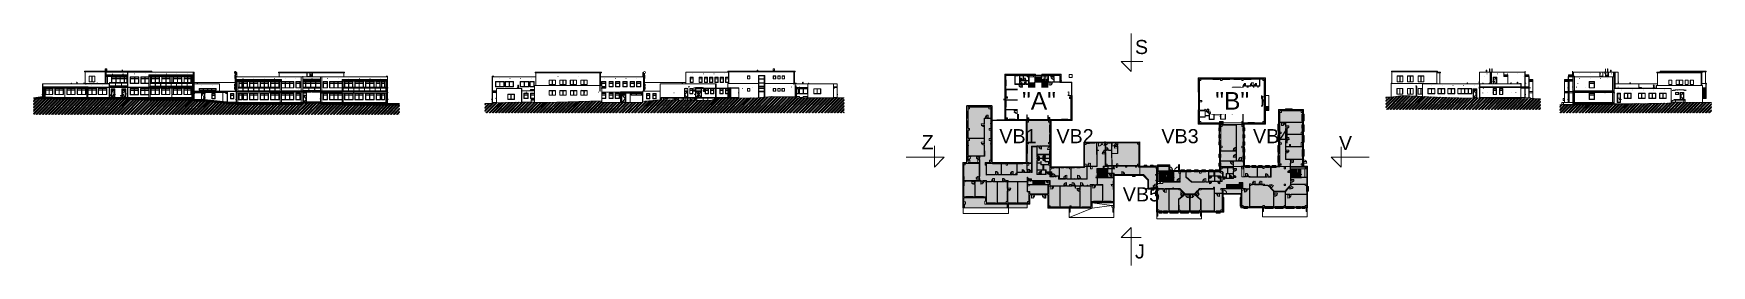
# Model space of a CAD drawing. Header units: millimetres. Extents: x -4051 to 472247, y -45352 to 20466.
import ezdxf

# ---------------------------------------------------------------- set-up
doc = ezdxf.new("R2010")
doc.units = ezdxf.units.MM
for name, pattern in [('Čerchovaná se dvěma tečkami', [2.59, 1, -0.53, 0, -0.53, 0, -0.53]), ('Čárka', [6.35, 3.175, -3.175]), ('Čárkovaná', [6.35, 3.175, -3.175])]:
    doc.linetypes.add(name, pattern=pattern)
for name, color, linetype, lineweight in [('A-AREA', 32, 'Continuous', 9), ('A-DETL-GENF', 92, 'Continuous', 9), ('A-DETL-THIN', 151, 'Continuous', 9), ('A-DETL-WIDE', 214, 'Continuous', 50), ('A-DOOR', 31, 'Continuous', 9), ('A-DOOR-FRAM', 31, 'Continuous', 9), ('A-FLOR', 192, 'Continuous', 9), ('A-FLOR-HRAL', 11, 'Continuous', 9), ('A-GENM', 13, 'Continuous', 9), ('A-GLAZ', 151, 'Continuous', 9), ('A-GLAZ-CURT', 52, 'Continuous', 9), ('A-GLAZ-CWMG', 51, 'Continuous', 9), ('A-GLAZ-SILL', 1, 'Continuous', 9), ('A-ROOF', 132, 'Continuous', 9), ('A-ROOF-OTLN', 132, 'Continuous', 9), ('A-WALL', 113, 'Continuous', 9), ('A-WALL-PATT', 111, 'Continuous', 9), ('E-ELEC-FIXT', 91, 'Continuous', 9), ('E-LITE-EQPM', 33, 'Continuous', 9), ('E-POWR-CNDT', 130, 'Continuous', 9), ('E-POWR-CNTR', 130, 'Continuous', 9), ('E-POWR-DROP', 130, 'Continuous', 9), ('G-ANNO-TEXT', 231, 'Continuous', 9), ('I-FURN', 30, 'Continuous', 9), ('M-EQPM', 50, 'Continuous', 9), ('M-HVAC-CDFF', 50, 'Continuous', 9), ('P-PIPE', 3, 'Continuous', 9), ('P-PIPE-CNTR', 3, 'Continuous', 9), ('P-SANR-FIXT', 6, 'Continuous', 9), ('Q-SPCQ', 91, 'Continuous', 9), ('S-COLS', 52, 'Continuous', 9), ('S-STRS', 31, 'Continuous', 9), ('S-STRS-ANNO', 31, 'Continuous', 9), ('S-STRS-MBND', 31, 'Continuous', 9)]:
    doc.layers.add(name, color=color, linetype=linetype, lineweight=lineweight)
doc.styles.add('Arial', font='arial.ttf', dxfattribs={"height": 5000})
doc.styles.add('Arial_1', font='arial.ttf', dxfattribs={"height": 4000})
pattern_1 = [(45, (261221, 0), (-4242.64, 4242.64), [])]
pattern_2 = [(45, (261221, 0), (-7184.2, 7184.2), []), (45, (264094, -3e-12), (-7184.2, 7184.2), []), (45, (269842, -7e-12), (-4310.5, 10057.9), [4064, -2032, 67.06, -1964.94])]
pattern_3 = [(45, (261221, 0), (-5747.4, 5747.4), []), (45, (266968, 0), (-5747.4, 5747.4), [2032, -6096]), (135, (271278.6, 1437), (-5747.4, -5747.4), [4064, -4064]), (0, (268405, 4310.5), (5747.36, 5747.36), [2873.7, -8621]), (90, (271278.6, 1437), (-5747.36, 5747.36), [2873.7, -8621])]
pattern_4 = [(135.18, (339539, -8269), (-5729, -5765.6), []), (90.182, (336817.5, 880.5), (-5765.6, 5729), [1016, -10478.7]), (135.18, (336814, 1896.5), (-5729, -5765.6), [1016, -7112]), (180.182, (336093.6, 2612.6), (-5729, -5765.6), [1016, -10478.7]), (225.18, (335077.6, 2609), (5765.6, -5729), [1016, -7112]), (90.182, (334364.7, 872.7), (-5765.6, 5729), [1016, -10478.7]), (135.18, (335085, 156.6), (-5729, -5765.6), [1016, -7112]), (180.182, (336101.4, 160), (-5729, -5765.6), [1016, -10478.7]), (225.18, (336817.5, 880.5), (5765.6, -5729), [1016, -7112]), (135.18, (333427, 3533), (-5729, -5765.6), [2032, -6096])]
pattern_5 = [(225, (341603, -17208), (5747, -5747), []), (180, (332445.3, -19900.5), (-5747.4, -5747.4), [1016, -10478.7]), (225, (331429, -19900.5), (5747.4, -5747.4), [1016, -7112]), (270, (330711, -20619), (5747.4, -5747.4), [1016, -10478.7]), (315, (330711, -21635), (5747.4, 5747.4), [1016, -7112]), (180, (332445.3, -22353.3), (-5747.4, -5747.4), [1016, -10478.7]), (225, (333164, -21635), (5747.4, -5747.4), [1016, -7112]), (270, (333164, -20619), (5747.4, -5747.4), [1016, -10478.7]), (315, (332445, -19900.5), (5747.4, 5747.4), [1016, -7112]), (225, (329782, -23282), (5747.4, -5747.4), [2032, -6096])]
pattern_6 = [(45, (351134, -28969), (-5747.4, 5747.4), []), (360, (360292.3, -26277), (5747.4, 5747.4), [1016, -10478.7]), (45, (361308, -26277), (-5747.4, 5747.4), [1016, -7112]), (90, (362027, -25559), (-5747.4, 5747.4), [1016, -10478.7]), (135, (362027, -24543), (-5747.4, -5747.4), [1016, -7112]), (360, (360292.3, -23824.3), (5747.4, 5747.4), [1016, -10478.7]), (45, (359574, -24543), (-5747.4, 5747.4), [1016, -7112]), (90, (359574, -25559), (-5747.4, 5747.4), [1016, -10478.7]), (135, (360292, -26277), (-5747.4, -5747.4), [1016, -7112]), (45, (362955.6, -22895.5), (-5747.4, 5747.4), [2032, -6096])]
pattern_7 = [(45, (261221, 0), (-7184.2, 7184.2), []), (45, (264094, -3e-12), (-7184.2, 7184.2), []), (45, (269842, -8e-12), (-4310.5, 10057.9), [4064, -2032, 67.06, -1964.94])]
pattern_8 = [(45, (261221, 0), (-7184.2, 7184.2), []), (45, (264094, -2e-12), (-7184.2, 7184.2), []), (45, (269842, -6e-12), (-4310.5, 10057.9), [4064, -2032, 67.06, -1964.94])]
pattern_9 = [(45, (261221, 0), (-7184.2, 7184.2), []), (45, (264094, 0), (-7184.2, 7184.2), []), (45, (269842, 0), (-4310.5, 10057.9), [4064, -2032, 67.06, -1964.94])]
pattern_10 = [(315.27, (332659, -11889.6), (5721, 5774), []), (270.265, (335393, -21035), (5773.9, -5720.7), [1016, -10478.7]), (315.265, (335398, -22051), (5720.7, 5774), [1016, -7112]), (0.265, (336119.7, -22766), (5720.7, 5773.9), [1016, -10478.7]), (45.265, (337136, -22761), (-5774, 5720.7), [1016, -7112]), (270.265, (337846, -21023.6), (5773.9, -5720.7), [1016, -10478.7]), (315.265, (337124, -20308.5), (5720.7, 5774), [1016, -7112]), (0.265, (336108.3, -20313), (5720.7, 5773.9), [1016, -10478.7]), (45.265, (335393, -21035), (-5774, 5720.7), [1016, -7112]), (315.265, (338787, -23682.6), (5720.7, 5774), [2032, -6096])]

msp = doc.modelspace()

# ---------------------------------------------------------------- texts
at = {"layer": 'G-ANNO-TEXT', "color": 7, "char_height": 4000, "attachment_point": 1, "style": 'Arial_1'}
for s, insert, width in [('\\fArial|b0|i0|c238|p34|;S', (308602, 18653), 4649.79), ('\\fArial|b0|i0|c238|p34|;Z', (248041, -8358), 4168.77), ('VB1', (270114, -6656), 13147.67), ('VB2', (286314, -6656), 13147.67), ('VB3', (316114, -6656), 13147.67), ('VB4', (342114, -6656), 13147.67), ('\\fArial|b0|i0|c238|p34|;V', (366503, -8567), 4649.79), ('VB5', (305151, -23167), 13147.67), ('\\fArial|b0|i0|c238|p34|;J', (308602, -39378), 3527.43)]:
    msp.add_mtext(s, dxfattribs=dict(at, insert=insert, width=width))

# ---------------------------------------------------------------- blocks, each defined once
blk = doc.blocks.new('DVERE_1k_oblozka - DD03_01_800x1970_koupelna-2284058-J-Bourání')
at = {"layer": 'A-DOOR', "linetype": 'Čárka'}
for p, q in [((44454, 2355), (43654, 3340)), ((43695, 1421), (44454, 2355))]:
    blk.add_line(p, q, dxfattribs=at)
at = {"layer": 'A-DOOR', "lineweight": 50}
for p, q in [((44294, 2260), (44404, 2260)), ((44384, 2320), (44384, 2100))]:
    blk.add_line(p, q, dxfattribs=at)
at = {"layer": 'A-DOOR-FRAM'}
for p, q in [((44529, 3415), (43579, 3415)), ((43579, 3415), (43579, 1421)), ((43654, 1421), (43654, 3340)), ((43654, 3340), (44454, 3340)), ((44454, 3340), (44454, 1421)), ((44529, 3415), (44529, 1414))]:
    blk.add_line(p, q, dxfattribs=at)
blk = doc.blocks.new('OKNO_1k_nadsvetlik - OKNO_1k_nadsvetlik_1500x1800-1969463-J-Bourání')
at = {"layer": 'A-GLAZ'}
blk.add_line((96391, 3560), (96391, 1760), dxfattribs=at)
blk = doc.blocks.new('parapet_ext - parapet_ext-1802102-J-Bourání')
at = {"layer": 'Q-SPCQ'}
for p, q in [((96419, 1812), (96391, 1812)), ((96391, 1810), (96419, 1810)), ((96640, 1812), (96428, 1812)), ((96428, 1810), (96638, 1810)), ((96638, 1810), (96638, 1790)), ((96638, 1790), (96640, 1790)), ((96640, 1790), (96640, 1812))]:
    blk.add_line(p, q, dxfattribs=at)
blk = doc.blocks.new('OKNO_2k_nadsvetlik - OKNO_2k_nadsvetlik 2400 x 1750-1972477-J-Bourání')
at = {"layer": 'A-GLAZ', "color": 41}
for p, q in [((28704, 4850), (26339, 4850)), ((26339, 4850), (26339, 3100)), ((26389, 3150), (26389, 4800)), ((26389, 4800), (28689, 4800)), ((26419, 3180), (26419, 4770)), ((26419, 4770), (28659, 4770)), ((27499, 4390), (27499, 4770)), ((27579, 4770), (27499, 4770)), ((27579, 4770), (27579, 4390)), ((28659, 4770), (28659, 3180)), ((28689, 3150), (28689, 4800)), ((26339, 3100), (28704, 3100)), ((26389, 3150), (28689, 3150)), ((27499, 4390), (26419, 4390)), ((26419, 4390), (26419, 4310)), ((26419, 4310), (27499, 4310)), ((28659, 3180), (26419, 3180)), ((27499, 3180), (27499, 4310)), ((27579, 3180), (27499, 3180)), ((28659, 4390), (27579, 4390)), ((27579, 4310), (27579, 3180)), ((27579, 4310), (28659, 4310)), ((28659, 4310), (28659, 4390))]:
    blk.add_line(p, q, dxfattribs=at)
blk = doc.blocks.new('parapet_ext - parapet_ext-1802004-J-Bourání')
at = {"layer": 'Q-SPCQ', "color": 41}
blk.add_line((28689, 3152), (26389, 3152), dxfattribs=at)
blk = doc.blocks.new('OKNO_2k_nadsvetlik - OKNO_2k_nadsvetlik 2400 x 1750-1972492-J-Bourání')
at = {"layer": 'A-GLAZ'}
for p, q in [((25749, 4850), (23349, 4850)), ((23349, 4850), (23349, 3100)), ((23399, 3152), (23399, 4800)), ((23399, 4800), (25699, 4800)), ((23429, 3180), (23429, 4770)), ((23429, 4770), (25669, 4770)), ((24509, 4390), (24509, 4770)), ((24589, 4770), (24509, 4770)), ((24589, 4770), (24589, 4390)), ((25669, 4770), (25669, 3180)), ((25699, 3152), (25699, 4800)), ((25749, 3100), (25749, 4850)), ((23349, 3100), (25749, 3100)), ((24509, 4390), (23429, 4390)), ((23429, 4390), (23429, 4310)), ((23429, 4310), (24509, 4310)), ((25669, 3180), (23429, 3180)), ((24509, 3180), (24509, 4310)), ((24589, 3180), (24509, 3180)), ((25669, 4390), (24589, 4390)), ((24589, 4310), (24589, 3180)), ((24589, 4310), (25669, 4310)), ((25669, 4310), (25669, 4390))]:
    blk.add_line(p, q, dxfattribs=at)
blk = doc.blocks.new('parapet_ext - parapet_ext-1801991-J-Bourání')
at = {"layer": 'Q-SPCQ'}
for p, q in [((23399, 3130), (23399, 3152)), ((25699, 3152), (23399, 3152)), ((25699, 3130), (23399, 3130)), ((25699, 3152), (25699, 3130))]:
    blk.add_line(p, q, dxfattribs=at)
blk = doc.blocks.new('OKNO_1k_nadsvetlik - OKNO_1k_nadsvetlik_900 x 1500-2284060-J-Bourání')
at = {"layer": 'A-GLAZ'}
for p, q in [((46594, 3430), (46594, 1930)), ((47494, 3430), (46594, 3430)), ((46594, 1930), (47494, 1930)), ((46644, 3380), (47444, 3380)), ((46644, 3380), (46644, 1982)), ((46674, 2010), (46674, 3350)), ((46674, 3350), (47414, 3350)), ((46674, 2970), (47414, 2970)), ((46674, 2970), (46674, 2890)), ((47414, 2890), (46674, 2890)), ((47414, 2010), (46674, 2010)), ((47414, 3350), (47414, 2010)), ((47414, 2890), (47414, 2970)), ((47444, 3380), (47444, 1982)), ((47494, 1930), (47494, 3430))]:
    blk.add_line(p, q, dxfattribs=at)
blk = doc.blocks.new('parapet_ext - parapet_ext-1802020-J-Bourání')
at = {"layer": 'Q-SPCQ'}
for p, q in [((46644, 1960), (46644, 1982)), ((47444, 1982), (46644, 1982)), ((47444, 1960), (46644, 1960)), ((47444, 1982), (47444, 1960))]:
    blk.add_line(p, q, dxfattribs=at)
blk = doc.blocks.new('OKNO_2k_nadsvetlik - OKNO_2k_nadsvetlik 1500 x 1800-1972498-J-Bourání')
at = {"layer": 'A-GLAZ'}
blk.add_line((53490, 1730), (53490, 3530), dxfattribs=at)
blk = doc.blocks.new('parapet_ext - parapet_ext-V1-J-Bourání')
at = {"layer": 'Q-SPCQ'}
for p, q in [((53453, 1782), (53241, 1782)), ((53241, 1782), (53241, 1760)), ((53241, 1760), (53243, 1760)), ((53243, 1780), (53453, 1780)), ((53243, 1760), (53243, 1780)), ((53490, 1782), (53462, 1782)), ((53462, 1780), (53490, 1780))]:
    blk.add_line(p, q, dxfattribs=at)
blk = doc.blocks.new('OKNO_1k_nadsvetlik - OKNO_1k_nadsvetlik_1200 x 1850-1969509-J-Bourání')
at = {"layer": 'A-GLAZ'}
for p, q in [((79400, 3540), (78200, 3540)), ((78200, 3540), (78200, 1690)), ((78200, 1690), (79400, 1690)), ((78250, 1742), (78250, 3490)), ((78250, 3490), (79350, 3490)), ((78280, 1770), (78280, 3460)), ((78280, 3460), (79320, 3460)), ((78280, 3080), (79320, 3080)), ((78280, 3080), (78280, 3000)), ((79320, 3000), (78280, 3000)), ((79320, 1770), (78280, 1770)), ((79320, 3460), (79320, 1770)), ((79320, 3000), (79320, 3080)), ((79350, 1742), (79350, 3490)), ((79400, 1690), (79400, 3540))]:
    blk.add_line(p, q, dxfattribs=at)
blk = doc.blocks.new('parapet_ext - parapet_ext-1802071-J-Bourání')
at = {"layer": 'Q-SPCQ'}
for p, q in [((78250, 1720), (78250, 1742)), ((79350, 1742), (78250, 1742)), ((79350, 1720), (78250, 1720)), ((79350, 1742), (79350, 1720))]:
    blk.add_line(p, q, dxfattribs=at)
blk = doc.blocks.new('OKNO_3k_nadsvetlik - OKNO_3k_nadsvetlik_3600x1850-1975422-J-Bourání')
at = {"layer": 'A-GLAZ', "color": 41}
for p, q in [((83575, 3540), (80000, 3540)), ((80000, 3540), (80000, 1690)), ((80000, 1690), (83575, 1690)), ((80050, 1740), (80050, 3490)), ((80050, 3490), (83550, 3490)), ((80050, 1740), (83550, 1740)), ((80080, 1770), (80080, 3460)), ((80080, 3460), (83520, 3460)), ((81160, 3080), (80080, 3080)), ((80080, 3080), (80080, 3000)), ((80080, 3000), (81160, 3000)), ((83520, 1770), (80080, 1770)), ((81160, 3460), (81160, 3080)), ((81240, 3460), (81160, 3460)), ((81160, 3000), (81160, 1770)), ((81160, 1770), (81240, 1770)), ((81240, 3080), (81240, 3460)), ((82360, 3080), (81240, 3080)), ((81240, 1770), (81240, 3000)), ((81240, 3000), (82360, 3000)), ((82360, 3080), (82360, 3460)), ((82440, 3460), (82360, 3460)), ((82360, 1770), (82360, 3000)), ((82440, 1770), (82360, 1770)), ((82440, 3460), (82440, 3080)), ((83520, 3080), (82440, 3080)), ((82440, 3000), (82440, 1770)), ((82440, 3000), (83520, 3000)), ((83520, 3460), (83520, 1770)), ((83520, 3000), (83520, 3080)), ((83550, 1740), (83550, 3490))]:
    blk.add_line(p, q, dxfattribs=at)
blk = doc.blocks.new('parapet_ext - parapet_ext-1802008-J-Bourání')
at = {"layer": 'Q-SPCQ', "color": 41}
blk.add_line((83550, 1742), (80050, 1742), dxfattribs=at)
blk = doc.blocks.new('OKNO_2k_nadsvetlik - OKNO_2k_nadsvetlik 1800x2400-1972502-J-Bourání')
at = {"layer": 'A-GLAZ'}
for p, q in [((86640, 3490), (84240, 3490)), ((84240, 3490), (84240, 1690)), ((84240, 1690), (86640, 1690)), ((84290, 1742), (84290, 3440)), ((84290, 3440), (86590, 3440)), ((84320, 1770), (84320, 3410)), ((84320, 3410), (86560, 3410)), ((85400, 3030), (84320, 3030)), ((84320, 3030), (84320, 2950)), ((84320, 2950), (85400, 2950)), ((86560, 1770), (84320, 1770)), ((85400, 3030), (85400, 3410)), ((85480, 3410), (85400, 3410)), ((85400, 1770), (85400, 2950)), ((85480, 1770), (85400, 1770)), ((85480, 3410), (85480, 3030)), ((86560, 3030), (85480, 3030)), ((85480, 2950), (85480, 1770)), ((85480, 2950), (86560, 2950)), ((86560, 3410), (86560, 1770)), ((86560, 2950), (86560, 3030)), ((86590, 1742), (86590, 3440)), ((86640, 1690), (86640, 3490))]:
    blk.add_line(p, q, dxfattribs=at)
blk = doc.blocks.new('OKNO_2k_nadsvetlik - OKNO_2k_nadsvetlik 2400 x 1850-1972488-J-Bourání')
at = {"layer": 'A-GLAZ'}
for p, q in [((89540, 3530), (87140, 3530)), ((87140, 3530), (87140, 1680)), ((87140, 1680), (89540, 1680)), ((87190, 1732), (87190, 3480)), ((87190, 3480), (89490, 3480)), ((87220, 1760), (87220, 3450)), ((87220, 3450), (89460, 3450)), ((88300, 3070), (87220, 3070)), ((87220, 3070), (87220, 2990)), ((87220, 2990), (88300, 2990)), ((89460, 1760), (87220, 1760)), ((88300, 3070), (88300, 3450)), ((88380, 3450), (88300, 3450)), ((88300, 1760), (88300, 2990)), ((88380, 1760), (88300, 1760)), ((88380, 3450), (88380, 3070)), ((89460, 3070), (88380, 3070)), ((88380, 2990), (88380, 1760)), ((88380, 2990), (89460, 2990)), ((89460, 3450), (89460, 1760)), ((89460, 2990), (89460, 3070)), ((89490, 1732), (89490, 3480)), ((89540, 1680), (89540, 3530))]:
    blk.add_line(p, q, dxfattribs=at)
blk = doc.blocks.new('OKNO_1k_nadsvetlik - OKNO_1k_nadsvetlik_900 x 1850-1969447-J-Bourání')
at = {"layer": 'A-GLAZ'}
for p, q in [((95610, 3530), (94710, 3530)), ((94710, 3530), (94710, 1680)), ((94710, 1680), (95610, 1680)), ((94760, 1732), (94760, 3480)), ((94760, 3480), (95560, 3480)), ((94790, 1760), (94790, 3450)), ((94790, 3450), (95530, 3450)), ((94790, 3070), (95530, 3070)), ((94790, 3070), (94790, 2990)), ((95530, 2990), (94790, 2990)), ((95530, 1760), (94790, 1760)), ((95530, 3450), (95530, 1760)), ((95530, 2990), (95530, 3070)), ((95560, 1732), (95560, 3480)), ((95610, 1680), (95610, 3530))]:
    blk.add_line(p, q, dxfattribs=at)
blk = doc.blocks.new('parapet_ext - parapet_ext-1802001-J-Bourání')
at = {"layer": 'Q-SPCQ'}
for p, q in [((94760, 1710), (94760, 1732)), ((95560, 1732), (94760, 1732)), ((95560, 1710), (94760, 1710)), ((95560, 1732), (95560, 1710))]:
    blk.add_line(p, q, dxfattribs=at)
blk = doc.blocks.new('OKNO_1k_nadsvetlik - OKNO_1k_nadsvetlik_1200 x 1850-1969517-J-Bourání')
at = {"layer": 'A-GLAZ'}
for p, q in [((70430, 3540), (70430, 1690)), ((71630, 3540), (70430, 3540)), ((70430, 1690), (71630, 1690)), ((70480, 3490), (71580, 3490)), ((70480, 3490), (70480, 1742)), ((70510, 1770), (70510, 3460)), ((70510, 3460), (71550, 3460)), ((70510, 3080), (71550, 3080)), ((70510, 3080), (70510, 3000)), ((71550, 3000), (70510, 3000)), ((71550, 1770), (70510, 1770)), ((71550, 3460), (71550, 1770)), ((71550, 3000), (71550, 3080)), ((71580, 3490), (71580, 1742)), ((71630, 1690), (71630, 3540))]:
    blk.add_line(p, q, dxfattribs=at)
blk = doc.blocks.new('parapet_ext - parapet_ext-1802165-J-Bourání')
at = {"layer": 'Q-SPCQ'}
for p, q in [((70480, 1720), (70480, 1742)), ((71580, 1742), (70480, 1742)), ((71580, 1720), (70480, 1720)), ((71580, 1742), (71580, 1720))]:
    blk.add_line(p, q, dxfattribs=at)
blk = doc.blocks.new('OKNO_3k_nadsvetlik - OKNO_3k_nadsvetlik_1850 x 1500-1975429-J-Bourání')
at = {"layer": 'A-GLAZ', "color": 41}
for p, q in [((69840, 3540), (66296, 3540)), ((66296, 3490), (69790, 3490)), ((66296, 1740), (69790, 1740)), ((66296, 1690), (69840, 1690)), ((66320, 1770), (66320, 3460)), ((66320, 3460), (69760, 3460)), ((67400, 3080), (66320, 3080)), ((66320, 3080), (66320, 3000)), ((66320, 3000), (67400, 3000)), ((69760, 1770), (66320, 1770)), ((67400, 3080), (67400, 3460)), ((67480, 3460), (67400, 3460)), ((67400, 1770), (67400, 3000)), ((67480, 1770), (67400, 1770)), ((67480, 3460), (67480, 3080)), ((68600, 3080), (67480, 3080)), ((67480, 3000), (67480, 1770)), ((67480, 3000), (68600, 3000)), ((68600, 3460), (68600, 3080)), ((68680, 3460), (68600, 3460)), ((68600, 3000), (68600, 1770)), ((68600, 1770), (68680, 1770)), ((68680, 3080), (68680, 3460)), ((69760, 3080), (68680, 3080)), ((68680, 1770), (68680, 3000)), ((68680, 3000), (69760, 3000)), ((69760, 3460), (69760, 1770)), ((69760, 3000), (69760, 3080)), ((69790, 3490), (69790, 1740)), ((69840, 1690), (69840, 3540))]:
    blk.add_line(p, q, dxfattribs=at)
blk = doc.blocks.new('parapet_ext - parapet_ext-1802031-J-Bourání')
at = {"layer": 'Q-SPCQ', "color": 41}
blk.add_line((69790, 1742), (66296, 1742), dxfattribs=at)
blk = doc.blocks.new('OKNO_2k_nadsvetlik - OKNO_2k_nadsvetlik 2400 x 1850-1972494-J-Bourání')
at = {"layer": 'A-GLAZ'}
for p, q in [((63250, 3540), (63250, 1690)), ((65650, 3540), (63250, 3540)), ((63250, 1690), (65650, 1690)), ((63300, 3490), (65600, 3490)), ((63300, 3490), (63300, 1742)), ((63330, 1770), (63330, 3460)), ((63330, 3460), (65570, 3460)), ((64410, 3080), (63330, 3080)), ((63330, 3080), (63330, 3000)), ((63330, 3000), (64410, 3000)), ((65570, 1770), (63330, 1770)), ((64410, 3080), (64410, 3460)), ((64490, 3460), (64410, 3460)), ((64410, 1770), (64410, 3000)), ((64490, 1770), (64410, 1770)), ((64490, 3460), (64490, 3080)), ((65570, 3080), (64490, 3080)), ((64490, 3000), (64490, 1770)), ((64490, 3000), (65570, 3000)), ((65570, 3460), (65570, 1770)), ((65570, 3000), (65570, 3080)), ((65600, 3490), (65600, 1742)), ((65650, 1690), (65650, 3540))]:
    blk.add_line(p, q, dxfattribs=at)
blk = doc.blocks.new('parapet_ext - parapet_ext-1802161-J-Bourání')
at = {"layer": 'Q-SPCQ'}
for p, q in [((63300, 1720), (63300, 1742)), ((65600, 1742), (63300, 1742)), ((65600, 1720), (63300, 1720)), ((65600, 1742), (65600, 1720))]:
    blk.add_line(p, q, dxfattribs=at)
blk = doc.blocks.new('OKNO_1k_nadsvetlik - OKNO_1k_nadsvetlik_900 x 1850-1969515-J-Bourání')
at = {"layer": 'A-GLAZ'}
for p, q in [((54250, 3540), (54250, 1690)), ((55150, 3540), (54250, 3540)), ((54250, 1690), (55150, 1690)), ((54300, 3490), (55100, 3490)), ((54300, 3490), (54300, 1742)), ((54330, 1770), (54330, 3460)), ((54330, 3460), (55070, 3460)), ((54330, 3080), (55070, 3080)), ((54330, 3080), (54330, 3000)), ((55070, 3000), (54330, 3000)), ((55070, 1770), (54330, 1770)), ((55070, 3460), (55070, 1770)), ((55070, 3000), (55070, 3080)), ((55100, 3490), (55100, 1742)), ((55150, 1690), (55150, 3540))]:
    blk.add_line(p, q, dxfattribs=at)
blk = doc.blocks.new('OKNO_2k_nadsvetlik - OKNO_2k_nadsvetlik 2400 x 1800-1972450-J-Bourání')
at = {"layer": 'A-GLAZ', "color": 41}
for p, q in [((13770, 4930), (11370, 4930)), ((11420, 3182), (11420, 4880)), ((11420, 4880), (13720, 4880)), ((11450, 3210), (11450, 4850)), ((11450, 4850), (13690, 4850)), ((12530, 4470), (12530, 4850)), ((12610, 4850), (12530, 4850)), ((12610, 4850), (12610, 4470)), ((13690, 4850), (13690, 3210)), ((13720, 3182), (13720, 4880)), ((13770, 3130), (13770, 4930)), ((11370, 3130), (13770, 3130)), ((12530, 4470), (11450, 4470)), ((11450, 4470), (11450, 4390)), ((11450, 4390), (12530, 4390)), ((13690, 3210), (11450, 3210)), ((12530, 3210), (12530, 4390)), ((12610, 3210), (12530, 3210)), ((13690, 4470), (12610, 4470)), ((12610, 4390), (12610, 3210)), ((12610, 4390), (13690, 4390)), ((13690, 4390), (13690, 4470))]:
    blk.add_line(p, q, dxfattribs=at)
blk = doc.blocks.new('parapet_ext - parapet_ext-V2-J-Bourání')
at = {"layer": 'Q-SPCQ', "color": 41}
for p, q in [((11420, 3160), (11420, 3182)), ((13720, 3182), (11420, 3182)), ((13720, 3160), (11420, 3160)), ((13720, 3182), (13720, 3160))]:
    blk.add_line(p, q, dxfattribs=at)
blk = doc.blocks.new('OKNO_2k_nadsvetlik - OKNO_2k_nadsvetlik 2400 x 1800-2039437-J-Bourání')
at = {"layer": 'A-GLAZ'}
for p, q in [((16724, 4930), (14324, 4930)), ((14324, 4930), (14324, 3130)), ((14374, 3182), (14374, 4880)), ((14374, 4880), (16674, 4880)), ((14404, 3210), (14404, 4850)), ((14404, 4850), (16644, 4850)), ((15484, 4470), (15484, 4850)), ((15564, 4850), (15484, 4850)), ((15564, 4850), (15564, 4470)), ((16644, 4850), (16644, 3210)), ((16674, 3182), (16674, 4880)), ((16724, 3130), (16724, 4930)), ((14324, 3130), (16724, 3130)), ((15484, 4470), (14404, 4470)), ((14404, 4470), (14404, 4390)), ((14404, 4390), (15484, 4390)), ((16644, 3210), (14404, 3210)), ((15484, 3210), (15484, 4390)), ((15564, 3210), (15484, 3210)), ((16644, 4470), (15564, 4470)), ((15564, 4390), (15564, 3210)), ((15564, 4390), (16644, 4390)), ((16644, 4390), (16644, 4470))]:
    blk.add_line(p, q, dxfattribs=at)
blk = doc.blocks.new('OKNO_2k_nadsvetlik - OKNO_2k_nadsvetlik 2400 x 1850-1972490-J-Bourání')
at = {"layer": 'A-GLAZ'}
for p, q in [((29279, 4940), (29279, 3130)), ((29329, 4930), (31629, 4930)), ((29329, 4930), (29329, 3182)), ((29359, 3210), (29359, 4900)), ((29359, 4900), (31599, 4900)), ((30439, 4520), (30439, 4900)), ((30519, 4900), (30439, 4900)), ((30519, 4900), (30519, 4520)), ((31599, 4900), (31599, 3210)), ((31629, 4930), (31629, 3182)), ((31679, 3130), (31679, 4940)), ((29279, 3130), (31679, 3130)), ((30439, 4520), (29359, 4520)), ((29359, 4520), (29359, 4440)), ((29359, 4440), (30439, 4440)), ((31599, 3210), (29359, 3210)), ((30439, 3210), (30439, 4440)), ((30519, 3210), (30439, 3210)), ((31599, 4520), (30519, 4520)), ((30519, 4440), (30519, 3210)), ((30519, 4440), (31599, 4440)), ((31599, 4440), (31599, 4520))]:
    blk.add_line(p, q, dxfattribs=at)
blk = doc.blocks.new('OKNO_2k_nadsvetlik - OKNO_2k_nadsvetlik 2400 x 1850-V3-J-Bourání')
at = {"layer": 'A-GLAZ'}
for p, q in [((35593, 4940), (35593, 3130)), ((35643, 3182), (35643, 4930)), ((35643, 4930), (37943, 4930)), ((35673, 3210), (35673, 4900)), ((35673, 4900), (37913, 4900)), ((36753, 4520), (36753, 4900)), ((36833, 4900), (36753, 4900)), ((36833, 4900), (36833, 4520)), ((37913, 4900), (37913, 3210)), ((37943, 3182), (37943, 4930)), ((37993, 3130), (37993, 4940)), ((35593, 3130), (37993, 3130)), ((36753, 4520), (35673, 4520)), ((35673, 4520), (35673, 4440)), ((35673, 4440), (36753, 4440)), ((37913, 3210), (35673, 3210)), ((36753, 3210), (36753, 4440)), ((36833, 3210), (36753, 3210)), ((37913, 4520), (36833, 4520)), ((36833, 4440), (36833, 3210)), ((36833, 4440), (37913, 4440)), ((37913, 4440), (37913, 4520))]:
    blk.add_line(p, q, dxfattribs=at)
blk = doc.blocks.new('OKNO_2k_nadsvetlik - OKNO_2k_nadsvetlik 2000 x 1850-1972473-J-Bourání')
at = {"layer": 'A-GLAZ'}
for p, q in [((38643, 4940), (38643, 3130)), ((38693, 3182), (38693, 4930)), ((38693, 4930), (40593, 4930)), ((38723, 3210), (38723, 4900)), ((38723, 4900), (40563, 4900)), ((39603, 4520), (39603, 4900)), ((39683, 4900), (39603, 4900)), ((39683, 4900), (39683, 4520)), ((40563, 4900), (40563, 3210)), ((40593, 3182), (40593, 4930)), ((40643, 3130), (40643, 4940)), ((38643, 3130), (40643, 3130)), ((39603, 4520), (38723, 4520)), ((38723, 4520), (38723, 4440)), ((38723, 4440), (39603, 4440)), ((40563, 3210), (38723, 3210)), ((39603, 3210), (39603, 4440)), ((39683, 3210), (39603, 3210)), ((40563, 4520), (39683, 4520)), ((39683, 4440), (39683, 3210)), ((39683, 4440), (40563, 4440)), ((40563, 4440), (40563, 4520))]:
    blk.add_line(p, q, dxfattribs=at)
blk = doc.blocks.new('parapet_ext - parapet_ext-1802098-J-Bourání')
at = {"layer": 'Q-SPCQ'}
for p, q in [((38693, 3160), (38693, 3182)), ((40593, 3182), (38693, 3182)), ((40593, 3160), (38693, 3160)), ((40593, 3182), (40593, 3160))]:
    blk.add_line(p, q, dxfattribs=at)
blk = doc.blocks.new('OKNO_1k_nadsvetlik - OKNO_1k_nadsvetlik_900 x 1850-V4-J-Bourání')
at = {"layer": 'A-GLAZ'}
blk.add_line((41515, 5230), (41515, 3380), dxfattribs=at)
blk = doc.blocks.new('parapet_ext - parapet_ext-V5-J-Bourání')
at = {"layer": 'Q-SPCQ'}
for p, q in [((41764, 3432), (41515, 3432)), ((41515, 3430), (41762, 3430)), ((41762, 3430), (41762, 3410)), ((41762, 3410), (41764, 3410)), ((41764, 3410), (41764, 3432))]:
    blk.add_line(p, q, dxfattribs=at)
blk = doc.blocks.new('OKNO_4k_nadsvetlik_dveře - 4430x1830-1978429-J-Bourání')
at = {"layer": 'A-GLAZ', "color": 41}
for p, q in [((18192, 6600), (18192, 8090)), ((18192, 8090), (22462, 8090)), ((19282, 7710), (18192, 7710)), ((18192, 7710), (18192, 7630)), ((18192, 7630), (19282, 7630)), ((18192, 6420), (18192, 6450)), ((19193, 6420), (18192, 6420)), ((20895, 6420), (19203, 6420)), ((19282, 8090), (19282, 7710)), ((19362, 8090), (19282, 8090)), ((19282, 7630), (19282, 6600)), ((19282, 6450), (19282, 6420)), ((19282, 6420), (19362, 6420)), ((19362, 7710), (19362, 8090)), ((20492, 7710), (19362, 7710)), ((19362, 6600), (19362, 7630)), ((19362, 7630), (20492, 7630)), ((19362, 6420), (19362, 6450)), ((20492, 8090), (20492, 7710)), ((20572, 8090), (20492, 8090)), ((20492, 7630), (20492, 6600)), ((20492, 6450), (20492, 6420)), ((20492, 6420), (20572, 6420)), ((20572, 7710), (20572, 8090)), ((21702, 7710), (20572, 7710)), ((20572, 6600), (20572, 7630)), ((20572, 7630), (21702, 7630)), ((20572, 6420), (20572, 6450)), ((21782, 6420), (20905, 6420)), ((21702, 7710), (21702, 8090)), ((21782, 8090), (21702, 8090)), ((21702, 6600), (21702, 7630)), ((21702, 6420), (21702, 6450)), ((21782, 6420), (21702, 6420)), ((21782, 8090), (21782, 7710)), ((22462, 7710), (21782, 7710)), ((21782, 7630), (21782, 6600)), ((21782, 7630), (22462, 7630)), ((21782, 6450), (21782, 6420)), ((21782, 6375), (21782, 6420)), ((22462, 8090), (22462, 6600)), ((22462, 7630), (22462, 7710)), ((22462, 6450), (22462, 6375))]:
    blk.add_line(p, q, dxfattribs=at)
blk = doc.blocks.new('DVERE_1k_oblozka - DD03_01_900x1970_koupelna-1549512-J-Bourání')
at = {"layer": 'A-DOOR'}
for p in [(53461, 685), (53476, 530)]:
    blk.add_line(p, (53461, 530), dxfattribs=at)
at = {"layer": 'A-DOOR-FRAM'}
for p, q in [((53476, 530), (53476, 685)), ((53491, 530), (53476, 530)), ((53491, 670), (53491, 530)), ((53596, 530), (53491, 530))]:
    blk.add_line(p, q, dxfattribs=at)
blk = doc.blocks.new('OKNO_2k_nadsvetlik - OKNO_2k_nadsvetlik 2000 x 1850-1972508-J-Bourání')
at = {"layer": 'A-GLAZ'}
for p, q in [((40666, 8170), (38666, 8170)), ((38666, 8170), (38666, 6560)), ((38666, 6410), (38666, 6335)), ((38716, 6560), (38716, 8120)), ((38716, 8120), (40616, 8120)), ((38716, 6372), (38716, 6410)), ((38746, 6560), (38746, 8090)), ((38746, 8090), (40586, 8090)), ((39626, 7710), (38746, 7710)), ((38746, 7710), (38746, 7630)), ((38746, 7630), (39626, 7630)), ((38746, 6400), (38746, 6410)), ((39573, 6400), (38746, 6400)), ((40586, 6400), (39583, 6400)), ((39626, 7710), (39626, 8090)), ((39706, 8090), (39626, 8090)), ((39626, 6560), (39626, 7630)), ((39626, 6400), (39626, 6410)), ((39706, 6400), (39626, 6400)), ((39706, 8090), (39706, 7710)), ((40586, 7710), (39706, 7710)), ((39706, 7630), (39706, 6560)), ((39706, 7630), (40586, 7630)), ((39706, 6410), (39706, 6400)), ((40586, 8090), (40586, 6560)), ((40586, 7630), (40586, 7710)), ((40586, 6410), (40586, 6400)), ((40616, 6560), (40616, 8120)), ((40616, 6372), (40616, 6410)), ((40666, 6560), (40666, 8170)), ((40666, 6335), (40666, 6410))]:
    blk.add_line(p, q, dxfattribs=at)
blk = doc.blocks.new('parapet_ext - parapet_ext-V6-J-Bourání')
at = {"layer": 'Q-SPCQ'}
for p, q in [((38716, 6350), (38716, 6372)), ((39573, 6372), (38716, 6372)), ((39573, 6350), (38716, 6350)), ((40616, 6372), (39583, 6372)), ((40616, 6350), (39583, 6350)), ((40616, 6372), (40616, 6350))]:
    blk.add_line(p, q, dxfattribs=at)
blk = doc.blocks.new('OKNO_2k_nadsvetlik - OKNO_2k_nadsvetlik 2400 x 1850-1972506-J-Bourání')
at = {"layer": 'A-GLAZ', "color": 41}
for p, q in [((38008, 8170), (35608, 8170)), ((35608, 8170), (35608, 6560)), ((35608, 6410), (35608, 6335)), ((35658, 6560), (35658, 8120)), ((35658, 8120), (37958, 8120)), ((35658, 6372), (35658, 6410)), ((35688, 6560), (35688, 8090)), ((35688, 8090), (37928, 8090)), ((36768, 7710), (35688, 7710)), ((35688, 7710), (35688, 7630)), ((35688, 7630), (36768, 7630)), ((35688, 6400), (35688, 6410)), ((36552, 6400), (35688, 6400)), ((37928, 6400), (36562, 6400)), ((36768, 7710), (36768, 8090)), ((36848, 8090), (36768, 8090)), ((36768, 6560), (36768, 7630)), ((36768, 6400), (36768, 6410)), ((36848, 6400), (36768, 6400)), ((36848, 8090), (36848, 7710)), ((37928, 7710), (36848, 7710)), ((36848, 7630), (36848, 6560)), ((36848, 7630), (37928, 7630)), ((36848, 6410), (36848, 6400)), ((37928, 8090), (37928, 6560)), ((37928, 7630), (37928, 7710)), ((37928, 6410), (37928, 6400)), ((37958, 6560), (37958, 8120)), ((37958, 6372), (37958, 6410)), ((38008, 6560), (38008, 8170)), ((38008, 6335), (38008, 6410))]:
    blk.add_line(p, q, dxfattribs=at)
blk = doc.blocks.new('parapet_ext - parapet_ext-V7-J-Bourání')
at = {"layer": 'Q-SPCQ', "color": 41}
for p, q in [((35658, 6350), (35658, 6372)), ((36552, 6372), (35658, 6372)), ((36552, 6350), (35658, 6350)), ((37958, 6372), (36562, 6372)), ((37958, 6350), (36562, 6350)), ((37958, 6372), (37958, 6350))]:
    blk.add_line(p, q, dxfattribs=at)
blk = doc.blocks.new('OKNO_2k_nadsvetlik - OKNO_2k_nadsvetlik 2400 x 1850-1972464-J-Bourání')
at = {"layer": 'A-GLAZ'}
for p, q in [((31728, 8170), (29328, 8170)), ((29328, 8170), (29328, 6560)), ((29328, 6410), (29328, 6335)), ((29378, 6560), (29378, 8120)), ((29378, 8120), (31678, 8120)), ((29378, 6372), (29378, 6410)), ((29408, 6560), (29408, 8090)), ((29408, 8090), (31648, 8090)), ((30488, 7710), (29408, 7710)), ((29408, 7710), (29408, 7630)), ((29408, 7630), (30488, 7630)), ((29408, 6400), (29408, 6410)), ((30509, 6400), (29408, 6400)), ((30488, 7710), (30488, 8090)), ((30568, 8090), (30488, 8090)), ((30488, 6560), (30488, 7630)), ((30488, 6400), (30488, 6410)), ((30509, 6400), (30488, 6400)), ((31648, 6400), (30519, 6400)), ((30568, 6400), (30519, 6400)), ((30568, 8090), (30568, 7710)), ((31648, 7710), (30568, 7710)), ((30568, 7630), (30568, 6560)), ((30568, 7630), (31648, 7630)), ((30568, 6410), (30568, 6400)), ((31648, 8090), (31648, 6560)), ((31648, 7630), (31648, 7710)), ((31648, 6410), (31648, 6400)), ((31678, 6560), (31678, 8120)), ((31678, 6372), (31678, 6410)), ((31728, 6560), (31728, 8170)), ((31728, 6335), (31728, 6410))]:
    blk.add_line(p, q, dxfattribs=at)
blk = doc.blocks.new('parapet_ext - parapet_ext-V8-J-Bourání')
at = {"layer": 'Q-SPCQ'}
for p, q in [((29378, 6350), (29378, 6372)), ((30509, 6372), (29378, 6372)), ((30509, 6350), (29378, 6350)), ((31678, 6372), (30519, 6372)), ((31678, 6350), (30519, 6350)), ((31678, 6372), (31678, 6350))]:
    blk.add_line(p, q, dxfattribs=at)
blk = doc.blocks.new('OKNO_2k_nadsvetlik - OKNO_2k_nadsvetlik 2400 x 1850-V9-J-Bourání')
at = {"layer": 'A-GLAZ'}
for p, q in [((34728, 8170), (32328, 8170)), ((32328, 8170), (32328, 6560)), ((32328, 6410), (32328, 6335)), ((32378, 6560), (32378, 8120)), ((32378, 8120), (34678, 8120)), ((32378, 6372), (32378, 6410)), ((32408, 6560), (32408, 8090)), ((32408, 8090), (34648, 8090)), ((33488, 7710), (32408, 7710)), ((32408, 7710), (32408, 7630)), ((32408, 7630), (33488, 7630)), ((32408, 6400), (32408, 6410)), ((33530, 6400), (32408, 6400)), ((33488, 7710), (33488, 8090)), ((33568, 8090), (33488, 8090)), ((33488, 6560), (33488, 7630)), ((33488, 6400), (33488, 6410)), ((33530, 6400), (33488, 6400)), ((34648, 6400), (33540, 6400)), ((33568, 6400), (33540, 6400)), ((33568, 8090), (33568, 7710)), ((34648, 7710), (33568, 7710)), ((33568, 7630), (33568, 6560)), ((33568, 7630), (34648, 7630)), ((33568, 6410), (33568, 6400)), ((34648, 8090), (34648, 6560)), ((34648, 7630), (34648, 7710)), ((34648, 6410), (34648, 6400)), ((34678, 6560), (34678, 8120)), ((34678, 6372), (34678, 6410)), ((34728, 6560), (34728, 8170)), ((34728, 6335), (34728, 6410))]:
    blk.add_line(p, q, dxfattribs=at)
blk = doc.blocks.new('parapet_ext - parapet_ext-V10-J-Bourání')
at = {"layer": 'Q-SPCQ'}
for p, q in [((32378, 6350), (32378, 6372)), ((33530, 6372), (32378, 6372)), ((33530, 6350), (32378, 6350)), ((34678, 6372), (33540, 6372)), ((34678, 6350), (33540, 6350)), ((34678, 6372), (34678, 6350))]:
    blk.add_line(p, q, dxfattribs=at)
blk = doc.blocks.new('OKNO_2k_nadsvetlik - OKNO_2k_nadsvetlik 2400 x 1850-1972458-J-Bourání')
at = {"layer": 'A-GLAZ', "color": 41}
for p, q in [((28704, 8140), (26394, 8140)), ((26394, 8140), (26394, 6290)), ((26394, 6290), (28704, 6290)), ((26444, 6342), (26444, 8090)), ((26444, 8090), (28704, 8090)), ((26474, 6370), (26474, 8060)), ((26474, 8060), (28704, 8060)), ((27554, 7680), (26474, 7680)), ((26474, 7680), (26474, 7600)), ((26474, 7600), (27554, 7600)), ((28704, 6370), (26474, 6370)), ((27554, 7680), (27554, 8060)), ((27634, 8060), (27554, 8060)), ((27554, 6370), (27554, 7600)), ((27634, 6370), (27554, 6370)), ((27634, 8060), (27634, 7680)), ((28704, 7680), (27634, 7680)), ((27634, 7600), (27634, 6370)), ((27634, 7600), (28704, 7600))]:
    blk.add_line(p, q, dxfattribs=at)
blk = doc.blocks.new('parapet_ext - parapet_ext-V11-J-Bourání')
at = {"layer": 'Q-SPCQ', "color": 41}
for p, q in [((26444, 6320), (26444, 6342)), ((28704, 6342), (26444, 6342)), ((28704, 6320), (26444, 6320))]:
    blk.add_line(p, q, dxfattribs=at)
blk = doc.blocks.new('OKNO_2k_nadsvetlik - OKNO_2k_nadsvetlik 2400 x 1850-V12-J-Bourání')
at = {"layer": 'A-GLAZ'}
for p, q in [((25814, 8140), (23414, 8140)), ((23414, 8140), (23414, 6290)), ((23414, 6290), (25814, 6290)), ((23464, 6342), (23464, 8090)), ((23464, 8090), (25764, 8090)), ((23494, 6370), (23494, 8060)), ((23494, 8060), (25734, 8060)), ((24574, 7680), (23494, 7680)), ((23494, 7680), (23494, 7600)), ((23494, 7600), (24574, 7600)), ((25734, 6370), (23494, 6370)), ((24574, 7680), (24574, 8060)), ((24654, 8060), (24574, 8060)), ((24574, 6370), (24574, 7600)), ((24654, 6370), (24574, 6370)), ((24654, 8060), (24654, 7680)), ((25734, 7680), (24654, 7680)), ((24654, 7600), (24654, 6370)), ((24654, 7600), (25734, 7600)), ((25734, 8060), (25734, 6370)), ((25734, 7600), (25734, 7680)), ((25764, 6342), (25764, 8090)), ((25814, 6290), (25814, 8140))]:
    blk.add_line(p, q, dxfattribs=at)
blk = doc.blocks.new('OKNO_2k_nadsvetlik - OKNO_2k_nadsvetlik 2080 x 1850-1972484-J-Bourání')
at = {"layer": 'A-GLAZ'}
for p, q in [((1425, 4980), (-655, 4980)), ((-655, 4980), (-655, 3130)), ((-605, 3182), (-605, 4930)), ((-605, 4930), (1375, 4930)), ((-575, 3210), (-575, 4900)), ((-575, 4900), (1345, 4900)), ((345, 4520), (345, 4900)), ((425, 4900), (345, 4900)), ((425, 4900), (425, 4520)), ((1345, 4900), (1345, 3210)), ((1375, 3182), (1375, 4930)), ((1425, 3130), (1425, 4980)), ((-655, 3130), (1425, 3130)), ((345, 4520), (-575, 4520)), ((-575, 4520), (-575, 4440)), ((-575, 4440), (345, 4440)), ((1345, 3210), (-575, 3210)), ((345, 3210), (345, 4440)), ((425, 3210), (345, 3210)), ((1345, 4520), (425, 4520)), ((425, 4440), (425, 3210)), ((425, 4440), (1345, 4440)), ((1345, 4440), (1345, 4520))]:
    blk.add_line(p, q, dxfattribs=at)
blk = doc.blocks.new('parapet_ext - parapet_ext-1802078-J-Bourání')
at = {"layer": 'Q-SPCQ'}
for p, q in [((-605, 3160), (-605, 3182)), ((1375, 3182), (-605, 3182)), ((1375, 3160), (-605, 3160)), ((1375, 3182), (1375, 3160))]:
    blk.add_line(p, q, dxfattribs=at)
blk = doc.blocks.new('OKNO_2k_nadsvetlik - OKNO_2k_nadsvetlik 2400 x 1850-1972470-J-Bourání')
at = {"layer": 'A-GLAZ'}
for p, q in [((4419, 4980), (2019, 4980)), ((2019, 4980), (2019, 3130)), ((2132, 3182), (2132, 4930)), ((2132, 4930), (4369, 4930)), ((2132, 4900), (4339, 4900)), ((3179, 4520), (3179, 4900)), ((3259, 4900), (3179, 4900)), ((3259, 4900), (3259, 4520)), ((4339, 4900), (4339, 3210)), ((4369, 3180), (4369, 4930)), ((4419, 3130), (4419, 4980)), ((2019, 3130), (4419, 3130)), ((3179, 4520), (2132, 4520)), ((2132, 4440), (3179, 4440)), ((4339, 3210), (2132, 3210)), ((3179, 3210), (3179, 4440)), ((3259, 3210), (3179, 3210)), ((4339, 4520), (3259, 4520)), ((3259, 4440), (3259, 3210)), ((3259, 4440), (4339, 4440)), ((4338, 3180), (4369, 3180)), ((4339, 4440), (4339, 4520))]:
    blk.add_line(p, q, dxfattribs=at)
blk = doc.blocks.new('parapet_ext - parapet_ext-1802085-J-Bourání')
at = {"layer": 'Q-SPCQ'}
for p, q in [((2100, 3160), (2100, 3182)), ((4338, 3182), (2100, 3182)), ((4338, 3160), (2100, 3160)), ((4338, 3182), (4338, 3160))]:
    blk.add_line(p, q, dxfattribs=at)
blk = doc.blocks.new('OKNO_2k_nadsvetlik - OKNO_2k_nadsvetlik 1500 x 1800-1972510-J-Bourání')
at = {"layer": 'A-GLAZ'}
blk.add_line((53490, 5020), (53490, 6820), dxfattribs=at)
blk = doc.blocks.new('parapet_ext - parapet_ext-V13-J-Bourání')
at = {"layer": 'Q-SPCQ'}
for p, q in [((53452, 5072), (53291, 5072)), ((53291, 5072), (53291, 5050)), ((53291, 5050), (53293, 5050)), ((53293, 5070), (53452, 5070)), ((53293, 5050), (53293, 5070)), ((53490, 5072), (53462, 5072)), ((53462, 5070), (53490, 5070))]:
    blk.add_line(p, q, dxfattribs=at)
blk = doc.blocks.new('OKNO_1k_nadsvetlik - OKNO_1k_nadsvetlik_1200 x 1850-2306719-J-Bourání')
at = {"layer": 'A-GLAZ'}
for p, q in [((70430, 6870), (70430, 5020)), ((71630, 6870), (70430, 6870)), ((70430, 5020), (71630, 5020)), ((70480, 6820), (71580, 6820)), ((70480, 6820), (70480, 5072)), ((70510, 5100), (70510, 6790)), ((70510, 6790), (71550, 6790)), ((70510, 6410), (71550, 6410)), ((70510, 6410), (70510, 6330)), ((71550, 6330), (70510, 6330)), ((71550, 5100), (70510, 5100)), ((71550, 6790), (71550, 5100)), ((71550, 6330), (71550, 6410)), ((71580, 6820), (71580, 5072)), ((71630, 5020), (71630, 6870))]:
    blk.add_line(p, q, dxfattribs=at)
blk = doc.blocks.new('OKNO_3k_nadsvetlik - OKNO_3k_nadsvetlik_1850 x 1500-2306712-J-Bourání')
at = {"layer": 'A-GLAZ', "color": 41}
for p, q in [((69836, 6870), (66296, 6870)), ((66296, 6820), (69786, 6820)), ((66296, 5070), (69786, 5070)), ((66296, 5020), (69836, 5020)), ((66316, 5100), (66316, 6790)), ((66316, 6790), (69756, 6790)), ((67396, 6410), (66316, 6410)), ((66316, 6410), (66316, 6330)), ((66316, 6330), (67396, 6330)), ((69756, 5100), (66316, 5100)), ((67396, 6410), (67396, 6790)), ((67476, 6790), (67396, 6790)), ((67396, 5100), (67396, 6330)), ((67476, 5100), (67396, 5100)), ((67476, 6790), (67476, 6410)), ((68596, 6410), (67476, 6410)), ((67476, 6330), (67476, 5100)), ((67476, 6330), (68596, 6330)), ((68596, 6790), (68596, 6410)), ((68676, 6790), (68596, 6790)), ((68596, 6330), (68596, 5100)), ((68596, 5100), (68676, 5100)), ((68676, 6410), (68676, 6790)), ((69756, 6410), (68676, 6410)), ((68676, 5100), (68676, 6330)), ((68676, 6330), (69756, 6330)), ((69756, 6790), (69756, 5100)), ((69756, 6330), (69756, 6410)), ((69786, 6820), (69786, 5070)), ((69836, 5020), (69836, 6870))]:
    blk.add_line(p, q, dxfattribs=at)
blk = doc.blocks.new('parapet_ext - parapet_ext-V14-J-Bourání')
at = {"layer": 'Q-SPCQ', "color": 41}
blk.add_line((69786, 5072), (66296, 5072), dxfattribs=at)
blk = doc.blocks.new('OKNO_2k_nadsvetlik - OKNO_2k_nadsvetlik 2400 x 1850-2306725-J-Bourání')
at = {"layer": 'A-GLAZ'}
for p, q in [((63250, 6870), (63250, 5220)), ((65650, 6870), (63250, 6870)), ((63250, 5070), (63250, 5020)), ((63250, 5020), (64479, 5020)), ((63300, 6820), (65600, 6820)), ((63300, 6820), (63300, 5220)), ((63330, 5220), (63330, 6790)), ((63330, 6790), (65570, 6790)), ((64410, 6410), (63330, 6410)), ((63330, 6410), (63330, 6330)), ((63330, 6330), (64410, 6330)), ((64410, 6410), (64410, 6790)), ((64490, 6790), (64410, 6790)), ((64410, 5220), (64410, 6330)), ((64489, 5020), (65650, 5020)), ((64490, 6790), (64490, 6410)), ((65570, 6410), (64490, 6410)), ((64490, 6330), (64490, 5220)), ((64490, 6330), (65570, 6330)), ((65570, 6790), (65570, 5220)), ((65570, 6330), (65570, 6410)), ((65600, 6820), (65600, 5220)), ((65650, 5220), (65650, 6870)), ((65650, 5020), (65650, 5070))]:
    blk.add_line(p, q, dxfattribs=at)
blk = doc.blocks.new('parapet_ext - parapet_ext-V15-J-Bourání')
at = {"layer": 'Q-SPCQ'}
for p, q in [((63300, 5050), (63300, 5070)), ((64479, 5050), (63300, 5050)), ((65600, 5050), (64489, 5050)), ((65600, 5070), (65600, 5050))]:
    blk.add_line(p, q, dxfattribs=at)
blk = doc.blocks.new('OKNO_2k_nadsvetlik - OKNO_2k_nadsvetlik 2400 x 1850-V16-J-Bourání')
at = {"layer": 'A-GLAZ'}
for p, q in [((60250, 6870), (60250, 5220)), ((62650, 6870), (60250, 6870)), ((60250, 5070), (60250, 5020)), ((60250, 5020), (61454, 5020)), ((60300, 6820), (62600, 6820)), ((60300, 6820), (60300, 5220)), ((60330, 5220), (60330, 6790)), ((60330, 6790), (62570, 6790)), ((61410, 6410), (60330, 6410)), ((60330, 6410), (60330, 6330)), ((60330, 6330), (61410, 6330)), ((61410, 6410), (61410, 6790)), ((61490, 6790), (61410, 6790)), ((61410, 5220), (61410, 6330)), ((61464, 5020), (62650, 5020)), ((61490, 6790), (61490, 6410)), ((62570, 6410), (61490, 6410)), ((61490, 6330), (61490, 5220)), ((61490, 6330), (62570, 6330)), ((62570, 6790), (62570, 5220)), ((62570, 6330), (62570, 6410)), ((62600, 6820), (62600, 5220)), ((62650, 5220), (62650, 6870)), ((62650, 5020), (62650, 5070))]:
    blk.add_line(p, q, dxfattribs=at)
blk = doc.blocks.new('parapet_ext - parapet_ext-V17-J-Bourání')
at = {"layer": 'Q-SPCQ'}
for p, q in [((60300, 5050), (60300, 5070)), ((61454, 5050), (60300, 5050)), ((62600, 5050), (61464, 5050)), ((62600, 5070), (62600, 5050))]:
    blk.add_line(p, q, dxfattribs=at)
blk = doc.blocks.new('OKNO_2k_nadsvetlik - OKNO_2k_nadsvetlik 2400 x 1850-V18-J-Bourání')
at = {"layer": 'A-GLAZ'}
for p, q in [((57250, 6870), (57250, 5220)), ((59650, 6870), (57250, 6870)), ((57250, 5070), (57250, 5020)), ((57250, 5020), (58429, 5020)), ((57300, 6820), (59600, 6820)), ((57300, 6820), (57300, 5220)), ((57330, 5220), (57330, 6790)), ((57330, 6790), (59570, 6790)), ((58410, 6410), (57330, 6410)), ((57330, 6410), (57330, 6330)), ((57330, 6330), (58410, 6330)), ((58410, 6410), (58410, 6790)), ((58490, 6790), (58410, 6790)), ((58410, 5220), (58410, 6330)), ((58439, 5020), (59650, 5020)), ((58490, 6790), (58490, 6410)), ((59570, 6410), (58490, 6410)), ((58490, 6330), (58490, 5220)), ((58490, 6330), (59570, 6330)), ((59570, 6790), (59570, 5220)), ((59570, 6330), (59570, 6410)), ((59600, 6820), (59600, 5220)), ((59650, 5220), (59650, 6870)), ((59650, 5020), (59650, 5070))]:
    blk.add_line(p, q, dxfattribs=at)
blk = doc.blocks.new('parapet_ext - parapet_ext-V19-J-Bourání')
at = {"layer": 'Q-SPCQ'}
for p, q in [((57300, 5050), (57300, 5070)), ((58429, 5050), (57300, 5050)), ((59600, 5050), (58439, 5050)), ((59600, 5070), (59600, 5050))]:
    blk.add_line(p, q, dxfattribs=at)
blk = doc.blocks.new('OKNO_1k_nadsvetlik - OKNO_1k_nadsvetlik_1200 x 1850-V20-J-Bourání')
at = {"layer": 'A-GLAZ'}
for p, q in [((55450, 6870), (55450, 5220)), ((56650, 6870), (55450, 6870)), ((55450, 5070), (55450, 5020)), ((55450, 5020), (56650, 5020)), ((55500, 6820), (56600, 6820)), ((55500, 6820), (55500, 5220)), ((55530, 5220), (55530, 6790)), ((55530, 6790), (56570, 6790)), ((55530, 6410), (56570, 6410)), ((55530, 6410), (55530, 6330)), ((56570, 6330), (55530, 6330)), ((56570, 6790), (56570, 5220)), ((56570, 6330), (56570, 6410)), ((56600, 6820), (56600, 5220)), ((56650, 5220), (56650, 6870)), ((56650, 5020), (56650, 5070))]:
    blk.add_line(p, q, dxfattribs=at)
blk = doc.blocks.new('parapet_ext - parapet_ext-V21-J-Bourání')
at = {"layer": 'Q-SPCQ'}
for p, q in [((55500, 5050), (55500, 5070)), ((56600, 5050), (55500, 5050)), ((56600, 5070), (56600, 5050))]:
    blk.add_line(p, q, dxfattribs=at)
blk = doc.blocks.new('OKNO_1k_nadsvetlik - OKNO_1k_nadsvetlik_900 x 2600-2306723-J-Bourání')
at = {"layer": 'A-GLAZ'}
for p, q in [((54275, 6870), (54275, 5220)), ((55175, 6870), (54275, 6870)), ((54275, 5070), (54275, 4995)), ((54325, 6820), (55125, 6820)), ((54325, 6820), (54325, 5220)), ((54325, 5070), (54325, 4995)), ((54355, 5220), (54355, 6790)), ((54355, 6790), (55095, 6790)), ((54355, 6410), (55095, 6410)), ((54355, 6410), (54355, 6330)), ((55095, 6330), (54355, 6330)), ((54355, 4995), (54355, 5070)), ((55095, 6790), (55095, 5220)), ((55095, 6330), (55095, 6410)), ((55095, 5070), (55095, 4995)), ((55125, 6820), (55125, 5220)), ((55125, 5070), (55125, 4995)), ((55175, 5220), (55175, 6870)), ((55175, 4995), (55175, 5070))]:
    blk.add_line(p, q, dxfattribs=at)
blk = doc.blocks.new('OKNO_1k_nadsvetlik - OKNO_1k_nadsvetlik_900 x 1850-1969449-J-Bourání')
at = {"layer": 'A-GLAZ'}
blk.add_line((41515, 8020), (41515, 6170), dxfattribs=at)
blk = doc.blocks.new('Zábradlí - 20x10mm-980463-J-Bourání')
at = {"layer": 'A-FLOR-HRAL', "color": 41}
for p, q in [((19188, 5615), (19188, 6345)), ((19208, 6345), (19208, 5615))]:
    blk.add_line(p, q, dxfattribs=at)
blk = doc.blocks.new('Zábradlí - 50x10mm-980461-J-Bourání')
at = {"layer": 'A-FLOR-HRAL', "color": 41}
for p, q in [((19193, 6375), (19193, 6450)), ((19193, 5510), (19193, 5585)), ((19203, 5510), (19193, 5510)), ((19203, 6450), (19203, 6375)), ((19203, 5585), (19203, 5510))]:
    blk.add_line(p, q, dxfattribs=at)
blk = doc.blocks.new('Zábradlí - 50x10mm-980415-J-Bourání')
at = {"layer": 'A-FLOR-HRAL', "color": 41}
for p, q in [((17541, 6375), (17541, 6450)), ((17541, 5320), (17541, 5585)), ((17551, 6450), (17551, 6375)), ((17551, 5585), (17551, 5320))]:
    blk.add_line(p, q, dxfattribs=at)
blk = doc.blocks.new('Zábradlí - Zábradlí-979966-J-Bourání')
at = {"layer": 'A-FLOR-HRAL', "color": 41}
for p, q in [((17496, 6450), (17496, 6600)), ((17496, 6600), (22602, 6600)), ((17496, 6450), (22602, 6450)), ((17496, 6345), (17496, 6375)), ((17496, 6375), (22602, 6375)), ((17496, 6345), (22602, 6345)), ((17496, 6210), (17496, 6345)), ((17496, 5615), (22602, 5615)), ((17496, 5585), (22602, 5585))]:
    blk.add_line(p, q, dxfattribs=at)
for name, p in [('Zábradlí - 50x10mm-980415-J-Bourání', (0, 0)), ('Zábradlí - 20x10mm-980463-J-Bourání', (0, 0)), ('Zábradlí - 50x10mm-980461-J-Bourání', (0, 0)), ('Zábradlí - 20x10mm-980463-J-Bourání', (1702, 0)), ('Zábradlí - 50x10mm-980461-J-Bourání', (1702, 0)), ('Zábradlí - 50x10mm-980415-J-Bourání', (5006, 0))]:
    blk.add_blockref(name, p)
blk = doc.blocks.new('Conduit Elbow - without Fittings - EMT - Standard-1108667-J-Bourání')
at = {"layer": 'E-POWR-CNDT', "flags": 128}
blk.add_lwpolyline([(96403, 3750), (96403, 3750), (96403, 3750), (96402, 3750), (96402, 3750), (96401, 3750), (96401, 3750), (96400, 3750), (96399, 3750), (96399, 3750), (96398, 3750), (96398, 3750), (96397, 3750), (96396, 3750), (96396, 3750), (96395, 3750), (96394, 3750), (96393, 3750), (96393, 3750), (96392, 3750), (96391, 3750), (96390, 3750)], dxfattribs=at)
at = {"layer": 'E-POWR-CNDT'}
for start, end in [(180, 210), (270, 278.791)]:
    blk.add_arc((96406, 3760), 10, start, end, dxfattribs=at)
blk = doc.blocks.new('Zábradlí - 50x10mm-V22-J-Bourání')
at = {"layer": 'A-FLOR-HRAL', "color": 41}
for p, q in [((29049, 6335), (29049, 6410)), ((29049, 5340), (29049, 5545)), ((29059, 6410), (29059, 6335)), ((29059, 5545), (29059, 5340))]:
    blk.add_line(p, q, dxfattribs=at)
blk = doc.blocks.new('Zábradlí - Zábradlí-1021635-J-Bourání')
at = {"layer": 'A-FLOR-HRAL', "color": 41}
for p, q in [((29004, 6560), (41089, 6560)), ((29004, 6410), (41089, 6410)), ((29004, 6335), (41089, 6335)), ((29004, 6305), (41089, 6305)), ((29004, 5575), (41089, 5575)), ((29004, 5545), (41089, 5545))]:
    blk.add_line(p, q, dxfattribs=at)
for name, p in [('Zábradlí - 50x10mm-V22-J-Bourání', (0, 0)), ('Zábradlí - 20x10mm-980463-J-Bourání', (11316, -40)), ('Zábradlí - 50x10mm-980461-J-Bourání', (11316, -40)), ('Zábradlí - 20x10mm-980463-J-Bourání', (12826, -40)), ('Zábradlí - 50x10mm-980461-J-Bourání', (12826, -40)), ('Zábradlí - 20x10mm-980463-J-Bourání', (14337, -40)), ('Zábradlí - 50x10mm-980461-J-Bourání', (14337, -40)), ('Zábradlí - 20x10mm-980463-J-Bourání', (15848, -40)), ('Zábradlí - 50x10mm-980461-J-Bourání', (15848, -40)), ('Zábradlí - 20x10mm-980463-J-Bourání', (17358, -40)), ('Zábradlí - 50x10mm-980461-J-Bourání', (17358, -40)), ('Zábradlí - 20x10mm-980463-J-Bourání', (18869, -40)), ('Zábradlí - 50x10mm-980461-J-Bourání', (18869, -40)), ('Zábradlí - 20x10mm-980463-J-Bourání', (20380, -40)), ('Zábradlí - 50x10mm-980461-J-Bourání', (20380, -40)), ('Zábradlí - 50x10mm-V22-J-Bourání', (11985, 0))]:
    blk.add_blockref(name, p)
blk = doc.blocks.new('Zábradlí - Zábradlí-1110506-J-Bourání')
at = {"layer": 'A-FLOR-HRAL', "color": 41}
for p, q in [((53896, 5220), (65996, 5220)), ((53896, 5070), (65996, 5070)), ((53896, 4995), (65996, 4995)), ((53896, 4965), (65996, 4965)), ((53896, 4235), (65996, 4235)), ((53896, 4205), (65996, 4205))]:
    blk.add_line(p, q, dxfattribs=at)
at = {"extrusion": (0, 0, -1), "zscale": -1}
for name, p in [('Zábradlí - 50x10mm-V22-J-Bourání', (-83000, -1340)), ('Zábradlí - 20x10mm-980463-J-Bourání', (-74607, -1380)), ('Zábradlí - 50x10mm-980461-J-Bourání', (-74607, -1380)), ('Zábradlí - 20x10mm-980463-J-Bourání', (-76120, -1380)), ('Zábradlí - 50x10mm-980461-J-Bourání', (-76120, -1380)), ('Zábradlí - 20x10mm-980463-J-Bourání', (-77632, -1380)), ('Zábradlí - 50x10mm-980461-J-Bourání', (-77632, -1380)), ('Zábradlí - 20x10mm-980463-J-Bourání', (-79145, -1380)), ('Zábradlí - 50x10mm-980461-J-Bourání', (-79145, -1380)), ('Zábradlí - 20x10mm-980463-J-Bourání', (-80657, -1380)), ('Zábradlí - 50x10mm-980461-J-Bourání', (-80657, -1380)), ('Zábradlí - 20x10mm-980463-J-Bourání', (-82170, -1380)), ('Zábradlí - 50x10mm-980461-J-Bourání', (-82170, -1380)), ('Zábradlí - 20x10mm-980463-J-Bourání', (-83682, -1380)), ('Zábradlí - 50x10mm-980461-J-Bourání', (-83682, -1380)), ('Zábradlí - 50x10mm-V22-J-Bourání', (-95000, -1340))]:
    blk.add_blockref(name, p, dxfattribs=at)
blk = doc.blocks.new('Zábradlí - 50x10mm-V23-J-Bourání')
at = {"layer": 'A-FLOR-HRAL', "color": 41}
for p, q in [((94457, 5080), (94457, 5005)), ((94467, 5005), (94467, 5080)), ((94457, 4215), (94457, 4195)), ((94467, 4195), (94467, 4215))]:
    blk.add_line(p, q, dxfattribs=at)
blk = doc.blocks.new('Zábradlí - 50x10mm-V24-J-Bourání')
at = {"layer": 'A-FLOR-HRAL', "color": 41}
for p, q in [((95920, 5080), (95920, 5005)), ((95930, 5005), (95930, 5080)), ((95920, 4215), (95920, 4195)), ((95930, 4195), (95930, 4215))]:
    blk.add_line(p, q, dxfattribs=at)
blk = doc.blocks.new('Zábradlí - Zábradlí-1110734-J-Bourání')
at = {"layer": 'A-FLOR-HRAL', "color": 41}
for p, q in [((83875, 5230), (95975, 5230)), ((83875, 5080), (95975, 5080)), ((83875, 5005), (95975, 5005)), ((83875, 4975), (95975, 4975)), ((83875, 4245), (95975, 4245)), ((83875, 4215), (95975, 4215))]:
    blk.add_line(p, q, dxfattribs=at)
for name, p in [('Zábradlí - 50x10mm-V24-J-Bourání', (-12000, 0)), ('Zábradlí - 50x10mm-V23-J-Bourání', (-9075, 0)), ('Zábradlí - 50x10mm-V23-J-Bourání', (-7563, 0)), ('Zábradlí - 50x10mm-V23-J-Bourání', (-6050, 0)), ('Zábradlí - 50x10mm-V23-J-Bourání', (-4537, 0)), ('Zábradlí - 50x10mm-V23-J-Bourání', (-3025, 0)), ('Zábradlí - 50x10mm-V23-J-Bourání', (-1512, 0)), ('Zábradlí - 50x10mm-V23-J-Bourání', (0, 0)), ('Zábradlí - 50x10mm-V24-J-Bourání', (0, 0))]:
    blk.add_blockref(name, p)
at = {"extrusion": (0, 0, -1), "zscale": -1}
for p in [(-104586, -1370), (-106098, -1370), (-107611, -1370), (-109123, -1370), (-110636, -1370), (-112148, -1370), (-113661, -1370)]:
    blk.add_blockref('Zábradlí - 20x10mm-980463-J-Bourání', p, dxfattribs=at)
blk = doc.blocks.new('Zábradlí - 50x10mm-V25-J-Bourání')
at = {"layer": 'A-FLOR-HRAL', "color": 41}
for p, q in [((72435, 5025), (72435, 5100)), ((72445, 5100), (72445, 5025)), ((72435, 3895), (72435, 4235)), ((72445, 3895), (72435, 3895)), ((72445, 4235), (72445, 3895))]:
    blk.add_line(p, q, dxfattribs=at)
blk = doc.blocks.new('Zábradlí - Zábradlí-1204702-J-Bourání')
at = {"layer": 'A-FLOR-HRAL', "color": 41}
for p, q in [((72390, 5250), (77440, 5250)), ((72390, 5100), (77440, 5100)), ((72390, 5025), (77440, 5025)), ((72390, 4995), (77440, 4995)), ((72390, 4265), (77440, 4265)), ((72390, 4235), (77440, 4235))]:
    blk.add_line(p, q, dxfattribs=at)
for name, p in [('Zábradlí - 50x10mm-V25-J-Bourání', (0, 0)), ('Zábradlí - 20x10mm-980463-J-Bourání', (54874, -1350)), ('Zábradlí - 50x10mm-980461-J-Bourání', (54874, -1350)), ('Zábradlí - 20x10mm-980463-J-Bourání', (56558, -1350)), ('Zábradlí - 50x10mm-980461-J-Bourání', (56558, -1350)), ('Zábradlí - 50x10mm-V25-J-Bourání', (4950, 0))]:
    blk.add_blockref(name, p)
blk = doc.blocks.new('OKNO_4k_nadsvetlik_dveře - 5050x1830-1978419-J-Bourání')
at = {"layer": 'A-GLAZ', "color": 41}
for p, q in [((72470, 5250), (72470, 6719)), ((72470, 6719), (77360, 6719)), ((72470, 6339), (72470, 6259)), ((73150, 6339), (72470, 6339)), ((72470, 6259), (73150, 6259)), ((72470, 5025), (72470, 5100)), ((73150, 6719), (73150, 6339)), ((73230, 6719), (73150, 6719)), ((73150, 6259), (73150, 5250)), ((73150, 5100), (73150, 5049)), ((73150, 5049), (73150, 5025)), ((74068, 5049), (73150, 5049)), ((73230, 5049), (73150, 5049)), ((73230, 6719), (73230, 6339)), ((74570, 6339), (73230, 6339)), ((73230, 6259), (73230, 5250)), ((73230, 6259), (74570, 6259)), ((73230, 5100), (73230, 5049)), ((75751, 5049), (74078, 5049)), ((74570, 6719), (74570, 6339)), ((74650, 6719), (74570, 6719)), ((74570, 6259), (74570, 5250)), ((74570, 5100), (74570, 5049)), ((74570, 5049), (74650, 5049)), ((74650, 6339), (74650, 6719)), ((75990, 6339), (74650, 6339)), ((74650, 6259), (75990, 6259)), ((74650, 5250), (74650, 6259)), ((74650, 5049), (74650, 5100)), ((77360, 5049), (75761, 5049)), ((75990, 6719), (75990, 6339)), ((76070, 6719), (75990, 6719)), ((75990, 6259), (75990, 5250)), ((75990, 5100), (75990, 5049)), ((75990, 5049), (76070, 5049)), ((76070, 6339), (76070, 6719)), ((77360, 6339), (76070, 6339)), ((76070, 6259), (77360, 6259)), ((76070, 5250), (76070, 6259)), ((76070, 5049), (76070, 5100)), ((77360, 6719), (77360, 5250)), ((77360, 6259), (77360, 6339)), ((77360, 5100), (77360, 5049))]:
    blk.add_line(p, q, dxfattribs=at)
blk = doc.blocks.new('DPS_světlo_54 - DPS_světlo_54-1229518-J-Bourání')
at = {"layer": 'E-LITE-EQPM', "color": 41}
for p, q in [((-1215, 5101), (-1215, 5077)), ((-975, 5101), (-1215, 5101)), ((-1215, 5077), (-975, 5077)), ((-1215, 5077), (-1215, 5062)), ((-975, 5077), (-1215, 5077)), ((-1215, 5062), (-975, 5062)), ((-1155, 5062), (-1155, 4990)), ((-1155, 4990), (-1035, 4990)), ((-1035, 4990), (-1035, 5062)), ((-975, 5077), (-975, 5101)), ((-975, 5062), (-975, 5077))]:
    blk.add_line(p, q, dxfattribs=at)
blk = doc.blocks.new('OKNO_1k_nadsvetlik - OKNO_1k_nadsvetlik_900 x 1700-1969443-J-Bourání')
at = {"layer": 'A-GLAZ'}
blk.add_line((-1456, 3130), (-1456, 4830), dxfattribs=at)
blk = doc.blocks.new('parapet_ext - parapet_ext-V26-J-Bourání')
at = {"layer": 'Q-SPCQ'}
for p, q in [((-1456, 3182), (-1705, 3182)), ((-1705, 3182), (-1705, 3160)), ((-1705, 3160), (-1703, 3160)), ((-1703, 3180), (-1456, 3180)), ((-1703, 3160), (-1703, 3180))]:
    blk.add_line(p, q, dxfattribs=at)
blk = doc.blocks.new('Žebřík - Standardní-1244347-J-Bourání')
at = {"layer": 'Q-SPCQ', "color": 41}
for p, q in [((53203, 8502), (53203, 9439)), ((53241, 9439), (53203, 9439)), ((53203, 8401), (53203, 8502)), ((53203, 8502), (53279, 8502)), ((53203, 6577), (53203, 8401)), ((53203, 8401), (53279, 8401)), ((53203, 6068), (53203, 6567)), ((53203, 5268), (53203, 5508)), ((53648, 9439), (53241, 9439)), ((53241, 9439), (53241, 9401)), ((53241, 9401), (53610, 9401)), ((53610, 8923), (53241, 8923)), ((53241, 8923), (53241, 8904)), ((53241, 8904), (53241, 8885)), ((53241, 8885), (53610, 8885)), ((53279, 9401), (53279, 8923)), ((53279, 8885), (53279, 8502)), ((53279, 8502), (53279, 8401)), ((53279, 8401), (53279, 6577)), ((53279, 6567), (53279, 6068)), ((53279, 5508), (53279, 5268)), ((53610, 9401), (53610, 8923)), ((53610, 8885), (53610, 8369)), ((53610, 8369), (53648, 8369)), ((53648, 8369), (53648, 9439)), ((53203, 4359), (53203, 4708)), ((53203, 4359), (53279, 4359)), ((53279, 4708), (53279, 4359))]:
    blk.add_line(p, q, dxfattribs=at)
for points, knots in [([(53648, 9439), (53648, 9439), (53648, 9438), (53647, 9437), (53646, 9436), (53644, 9435), (53643, 9434), (53642, 9433), (53641, 9431), (53639, 9430), (53638, 9428), (53636, 9427), (53635, 9426), (53634, 9425), (53633, 9423), (53632, 9422), (53630, 9421), (53629, 9420), (53628, 9418), (53627, 9417), (53625, 9416), (53624, 9415), (53623, 9414), (53622, 9412), (53621, 9411), (53620, 9410), (53618, 9409), (53617, 9408), (53616, 9407), (53615, 9405), (53614, 9404), (53613, 9403), (53611, 9402), (53610, 9401), (53610, 9401), (53610, 9401)], [0, 0, 0, 0, 0.0833333, 0.125, 0.1666667, 0.2083333, 0.2291667, 0.25, 0.2916667, 0.3333333, 0.3541667, 0.375, 0.3958333, 0.4166667, 0.4375, 0.4583333, 0.4791667, 0.5, 0.5208333, 0.5416667, 0.5625, 0.5833333, 0.6041667, 0.625, 0.6458333, 0.6666667, 0.6875, 0.7083333, 0.75, 0.7708333, 0.7916667, 0.8333333, 0.875, 0.9166667, 1, 1, 1, 1]), ([(53629, 8904), (53628, 8905), (53625, 8907), (53622, 8910), (53620, 8912), (53619, 8914), (53618, 8914), (53618, 8915), (53617, 8916), (53616, 8917), (53615, 8918), (53615, 8918), (53614, 8919), (53613, 8920), (53613, 8920), (53612, 8921), (53612, 8921), (53611, 8922), (53611, 8922), (53610, 8922), (53610, 8923), (53610, 8923), (53610, 8923)], [0, 0, 0, 0, 0.1428571, 0.2857143, 0.3571429, 0.3928571, 0.4285714, 0.4642857, 0.5, 0.5357143, 0.5714286, 0.6071429, 0.6428571, 0.6785714, 0.7142857, 0.75, 0.7857143, 0.8214286, 0.8571429, 0.8928571, 0.9285714, 1, 1, 1, 1]), ([(53610, 8885), (53610, 8885), (53610, 8885), (53610, 8885), (53611, 8885), (53611, 8886), (53612, 8886), (53612, 8887), (53613, 8887), (53613, 8888), (53614, 8889), (53615, 8889), (53615, 8890), (53616, 8891), (53617, 8892), (53618, 8893), (53619, 8894), (53620, 8895), (53622, 8897), (53625, 8900), (53628, 8903), (53629, 8904)], [0, 0, 0, 0, 0.0714286, 0.1071429, 0.1428571, 0.1785714, 0.2142857, 0.25, 0.2857143, 0.3214286, 0.3571429, 0.3928571, 0.4285714, 0.4642857, 0.5, 0.5714286, 0.6071429, 0.6428571, 0.7142857, 0.8571429, 1, 1, 1, 1])]:
    blk.add_open_spline(points, degree=3, knots=knots, dxfattribs=at)
blk = doc.blocks.new('Žebřík - Standardní 2-1244553-J-Bourání')
at = {"layer": 'Q-SPCQ', "color": 41}
for p, q in [((16274, 9553), (16274, 10490)), ((16312, 10490), (16274, 10490)), ((16274, 9452), (16274, 9553)), ((16274, 9553), (16351, 9553)), ((16719, 10490), (16312, 10490)), ((16312, 10490), (16312, 10452)), ((16312, 10452), (16681, 10452)), ((16681, 9974), (16312, 9974)), ((16312, 9974), (16312, 9955)), ((16312, 9955), (16312, 9936)), ((16312, 9936), (16681, 9936)), ((16351, 10452), (16351, 9974)), ((16351, 9936), (16351, 9553)), ((16351, 9553), (16351, 9452)), ((16681, 10452), (16681, 9974)), ((16681, 9936), (16681, 9550)), ((16719, 9550), (16719, 10490)), ((16274, 6210), (16274, 9452)), ((16274, 9452), (16351, 9452)), ((16351, 9452), (16351, 6210))]:
    blk.add_line(p, q, dxfattribs=at)
for points, knots in [([(16719, 10490), (16719, 10490), (16719, 10490), (16718, 10489), (16717, 10487), (16716, 10486), (16714, 10485), (16713, 10484), (16712, 10483), (16710, 10481), (16709, 10479), (16707, 10478), (16706, 10477), (16705, 10476), (16704, 10475), (16703, 10473), (16701, 10472), (16700, 10471), (16699, 10470), (16698, 10468), (16696, 10467), (16695, 10466), (16694, 10465), (16693, 10464), (16692, 10463), (16691, 10461), (16690, 10460), (16688, 10459), (16687, 10458), (16686, 10457), (16685, 10456), (16684, 10454), (16683, 10453), (16681, 10452), (16681, 10452), (16681, 10452)], [0, 0, 0, 0, 0.0833333, 0.125, 0.1666667, 0.2083333, 0.2291667, 0.25, 0.2916667, 0.3333333, 0.3541667, 0.375, 0.3958333, 0.4166667, 0.4375, 0.4583333, 0.4791667, 0.5, 0.5208333, 0.5416667, 0.5625, 0.5833333, 0.6041667, 0.625, 0.6458333, 0.6666667, 0.6875, 0.7083333, 0.75, 0.7708333, 0.7916667, 0.8333333, 0.875, 0.9166667, 1, 1, 1, 1]), ([(16700, 9955), (16699, 9956), (16696, 9959), (16693, 9962), (16691, 9964), (16690, 9965), (16689, 9966), (16689, 9966), (16688, 9967), (16687, 9968), (16686, 9969), (16686, 9970), (16685, 9970), (16684, 9971), (16684, 9971), (16683, 9972), (16683, 9973), (16682, 9973), (16682, 9973), (16682, 9974), (16681, 9974), (16681, 9974), (16681, 9974)], [0, 0, 0, 0, 0.1428571, 0.2857143, 0.3571429, 0.3928571, 0.4285714, 0.4642857, 0.5, 0.5357143, 0.5714286, 0.6071429, 0.6428571, 0.6785714, 0.7142857, 0.75, 0.7857143, 0.8214286, 0.8571429, 0.8928571, 0.9285714, 1, 1, 1, 1]), ([(16681, 9936), (16681, 9936), (16681, 9936), (16682, 9936), (16682, 9937), (16682, 9937), (16683, 9937), (16683, 9938), (16684, 9939), (16684, 9939), (16685, 9940), (16686, 9940), (16686, 9941), (16687, 9942), (16688, 9943), (16689, 9944), (16690, 9945), (16691, 9946), (16693, 9948), (16696, 9951), (16699, 9954), (16700, 9955)], [0, 0, 0, 0, 0.0714286, 0.1071429, 0.1428571, 0.1785714, 0.2142857, 0.25, 0.2857143, 0.3214286, 0.3571429, 0.3928571, 0.4285714, 0.4642857, 0.5, 0.5714286, 0.6071429, 0.6428571, 0.7142857, 0.8571429, 1, 1, 1, 1])]:
    blk.add_open_spline(points, degree=3, knots=knots, dxfattribs=at)
blk = doc.blocks.new('OKNO_2k_nadsvetlik - OKNO_2k_nadsvetlik 1800x2400-1972504-J-Bourání')
at = {"layer": 'A-GLAZ'}
for p, q in [((86595, 6820), (84195, 6820)), ((84195, 6820), (84195, 5230)), ((84195, 5080), (84195, 5020)), ((84195, 5020), (85382, 5020)), ((84245, 5230), (84245, 6770)), ((84245, 6770), (86545, 6770)), ((84245, 5072), (84245, 5080)), ((84275, 5230), (84275, 6740)), ((84275, 6740), (86515, 6740)), ((85355, 6360), (84275, 6360)), ((84275, 6360), (84275, 6280)), ((84275, 6280), (85355, 6280)), ((85355, 6360), (85355, 6740)), ((85435, 6740), (85355, 6740)), ((85355, 5230), (85355, 6280)), ((85392, 5020), (86595, 5020)), ((85435, 6740), (85435, 6360)), ((86515, 6360), (85435, 6360)), ((85435, 6280), (85435, 5230)), ((85435, 6280), (86515, 6280)), ((86515, 6740), (86515, 5230)), ((86515, 6280), (86515, 6360)), ((86545, 5230), (86545, 6770)), ((86545, 5072), (86545, 5080)), ((86595, 5230), (86595, 6820)), ((86595, 5020), (86595, 5080))]:
    blk.add_line(p, q, dxfattribs=at)
blk = doc.blocks.new('parapet_ext - parapet_ext-V27-J-Bourání')
at = {"layer": 'Q-SPCQ'}
for p, q in [((84245, 5050), (84245, 5072)), ((85382, 5072), (84245, 5072)), ((85382, 5050), (84245, 5050)), ((86545, 5072), (85392, 5072)), ((86545, 5050), (85392, 5050)), ((86545, 5072), (86545, 5050))]:
    blk.add_line(p, q, dxfattribs=at)
blk = doc.blocks.new('OKNO_2k_nadsvetlik - OKNO_2k_nadsvetlik 2400 x 1850-1972466-J-Bourání')
at = {"layer": 'A-GLAZ'}
for p, q in [((89580, 6870), (87180, 6870)), ((87180, 6870), (87180, 5230)), ((87180, 5080), (87180, 5020)), ((87180, 5020), (88407, 5020)), ((87230, 5230), (87230, 6820)), ((87230, 6820), (89530, 6820)), ((87230, 5072), (87230, 5080)), ((87260, 5230), (87260, 6790)), ((87260, 6790), (89500, 6790)), ((88340, 6410), (87260, 6410)), ((87260, 6410), (87260, 6330)), ((87260, 6330), (88340, 6330)), ((88340, 6410), (88340, 6790)), ((88420, 6790), (88340, 6790)), ((88340, 5230), (88340, 6330)), ((88417, 5020), (89580, 5020)), ((88420, 6790), (88420, 6410)), ((89500, 6410), (88420, 6410)), ((88420, 6330), (88420, 5230)), ((88420, 6330), (89500, 6330)), ((89500, 6790), (89500, 5230)), ((89500, 6330), (89500, 6410)), ((89530, 5230), (89530, 6820)), ((89530, 5072), (89530, 5080)), ((89580, 5230), (89580, 6870)), ((89580, 5020), (89580, 5080))]:
    blk.add_line(p, q, dxfattribs=at)
blk = doc.blocks.new('parapet_ext - parapet_ext-V28-J-Bourání')
at = {"layer": 'Q-SPCQ'}
for p, q in [((87230, 5050), (87230, 5072)), ((88407, 5072), (87230, 5072)), ((88407, 5050), (87230, 5050)), ((89530, 5072), (88417, 5072)), ((89530, 5050), (88417, 5050)), ((89530, 5072), (89530, 5050))]:
    blk.add_line(p, q, dxfattribs=at)
blk = doc.blocks.new('OKNO_2k_nadsvetlik - OKNO_2k_nadsvetlik 2400 x 1850-V29-J-Bourání')
at = {"layer": 'A-GLAZ'}
for p, q in [((92590, 6870), (90190, 6870)), ((90190, 6870), (90190, 5230)), ((90190, 5080), (90190, 5020)), ((90190, 5020), (91432, 5020)), ((90240, 5230), (90240, 6820)), ((90240, 6820), (92540, 6820)), ((90240, 5072), (90240, 5080)), ((90270, 5230), (90270, 6790)), ((90270, 6790), (92510, 6790)), ((91350, 6410), (90270, 6410)), ((90270, 6410), (90270, 6330)), ((90270, 6330), (91350, 6330)), ((91350, 6410), (91350, 6790)), ((91430, 6790), (91350, 6790)), ((91350, 5230), (91350, 6330)), ((91430, 6790), (91430, 6410)), ((92510, 6410), (91430, 6410)), ((91430, 6330), (91430, 5230)), ((91430, 6330), (92510, 6330)), ((91442, 5020), (92590, 5020)), ((92510, 6790), (92510, 5230)), ((92510, 6330), (92510, 6410)), ((92540, 5230), (92540, 6820)), ((92540, 5072), (92540, 5080)), ((92590, 5230), (92590, 6870)), ((92590, 5020), (92590, 5080))]:
    blk.add_line(p, q, dxfattribs=at)
blk = doc.blocks.new('parapet_ext - parapet_ext-V30-J-Bourání')
at = {"layer": 'Q-SPCQ'}
for p, q in [((90240, 5050), (90240, 5072)), ((91432, 5072), (90240, 5072)), ((91432, 5050), (90240, 5050)), ((92540, 5072), (91442, 5072)), ((92540, 5050), (91442, 5050)), ((92540, 5072), (92540, 5050))]:
    blk.add_line(p, q, dxfattribs=at)
blk = doc.blocks.new('OKNO_1k_nadsvetlik - OKNO_1k_nadsvetlik_900 x 2600-1969451-J-Bourání')
at = {"layer": 'A-GLAZ'}
for p, q in [((95610, 6860), (94710, 6860)), ((94710, 6860), (94710, 5230)), ((94710, 5080), (94710, 5005)), ((94760, 5230), (94760, 6810)), ((94760, 6810), (95560, 6810)), ((94760, 5005), (94760, 5080)), ((94790, 5230), (94790, 6780)), ((94790, 6780), (95530, 6780)), ((94790, 6400), (95530, 6400)), ((94790, 6400), (94790, 6320)), ((95530, 6320), (94790, 6320)), ((94790, 5005), (94790, 5080)), ((95530, 6780), (95530, 5230)), ((95530, 6320), (95530, 6400)), ((95530, 5080), (95530, 5005)), ((95560, 5230), (95560, 6810)), ((95560, 5005), (95560, 5080)), ((95610, 5230), (95610, 6860)), ((95610, 5005), (95610, 5080))]:
    blk.add_line(p, q, dxfattribs=at)
blk = doc.blocks.new('OKNO_1k_nadsvetlik - OKNO_1k_nadsvetlik_1200 x 1850-1969511-J-Bourání')
at = {"layer": 'A-GLAZ'}
for p, q in [((94360, 6870), (93160, 6870)), ((93160, 6870), (93160, 5230)), ((93160, 5080), (93160, 5020)), ((93160, 5020), (94360, 5020)), ((93195, 5230), (93195, 6820)), ((93195, 6820), (94355, 6820)), ((93195, 5072), (93195, 5080)), ((93240, 5230), (93240, 6790)), ((93240, 6790), (94280, 6790)), ((93240, 6410), (94280, 6410)), ((93240, 6410), (93240, 6330)), ((94280, 6330), (93240, 6330)), ((94280, 6790), (94280, 5230)), ((94280, 6330), (94280, 6410)), ((94340, 5070), (94355, 5070)), ((94355, 5230), (94355, 6820)), ((94355, 5070), (94355, 5080)), ((94360, 5230), (94360, 6870)), ((94360, 5020), (94360, 5080))]:
    blk.add_line(p, q, dxfattribs=at)
blk = doc.blocks.new('parapet_ext - parapet_ext-1802177-J-Bourání')
at = {"layer": 'Q-SPCQ'}
for p, q in [((93180, 5050), (93180, 5072)), ((94340, 5072), (93180, 5072)), ((94340, 5050), (93180, 5050)), ((94340, 5072), (94340, 5050))]:
    blk.add_line(p, q, dxfattribs=at)
blk = doc.blocks.new('OKNO_1k_nadsvetlik - OKNO_1k_nadsvetlik_1500x1800-1969513-J-Bourání')
at = {"layer": 'A-GLAZ'}
blk.add_line((96391, 6820), (96391, 5020), dxfattribs=at)
blk = doc.blocks.new('parapet_ext - parapet_ext-1802104-J-Bourání')
at = {"layer": 'Q-SPCQ'}
for p, q in [((96418, 5072), (96391, 5072)), ((96391, 5070), (96418, 5070)), ((96590, 5072), (96428, 5072)), ((96428, 5070), (96588, 5070)), ((96588, 5070), (96588, 5050)), ((96588, 5050), (96590, 5050)), ((96590, 5050), (96590, 5072))]:
    blk.add_line(p, q, dxfattribs=at)
blk = doc.blocks.new('Rectangular Mullion - Rectangular Mullion-Loc wall 49 Bottom 120mm 02-1380641-J-Bourání')
at = {"layer": 'A-GLAZ-CWMG'}
for p, q in [((19223, 2030), (19223, 2130)), ((19223, 2030), (20783, 2030)), ((20783, 2130), (20783, 2030))]:
    blk.add_line(p, q, dxfattribs=at)
blk = doc.blocks.new('Rectangular Mullion - Rectangular Mullion-Loc wall 49 Bottom 120mm 02-1380644-J-Bourání')
at = {"layer": 'A-GLAZ-CWMG'}
for p, q in [((20783, 2030), (20783, 2130)), ((20903, 2030), (20783, 2030)), ((20903, 2130), (20903, 2030))]:
    blk.add_line(p, q, dxfattribs=at)
blk = doc.blocks.new('Rectangular Mullion - Rectangular Mullion-Loc wall 49 Bottom 120mm 02-1380654-J-Bourání')
at = {"layer": 'A-GLAZ-CWMG'}
for p, q in [((19103, 2130), (19103, 2030)), ((19223, 2030), (19103, 2030)), ((19223, 2030), (19223, 2130))]:
    blk.add_line(p, q, dxfattribs=at)
blk = doc.blocks.new('OKNO_4k_nadsvetlik - OKNO_4k_nadsvetlik h450-1471530-J-Bourání')
at = {"layer": 'A-GLAZ'}
for p, q in [((47742, 4856), (42942, 4856)), ((42942, 4856), (42942, 4356)), ((42992, 4408), (42992, 4806)), ((42992, 4806), (47692, 4806)), ((43022, 4806), (43022, 4766)), ((43022, 4436), (43022, 4776)), ((43022, 4776), (47662, 4776)), ((43022, 4766), (44102, 4766)), ((44102, 4766), (44102, 4436)), ((44182, 4436), (44182, 4766)), ((44182, 4766), (45302, 4766)), ((45302, 4766), (45302, 4436)), ((45382, 4436), (45382, 4766)), ((45382, 4766), (46502, 4766)), ((46502, 4436), (46502, 4766)), ((46582, 4766), (46582, 4436)), ((46582, 4766), (47662, 4766)), ((47662, 4766), (47662, 4806)), ((47662, 4776), (47662, 4436)), ((47692, 4408), (47692, 4806)), ((47742, 4356), (47742, 4856)), ((42942, 4356), (47742, 4356)), ((47662, 4436), (43022, 4436)), ((44102, 4436), (44182, 4436)), ((45302, 4436), (45382, 4436)), ((46582, 4436), (46502, 4436))]:
    blk.add_line(p, q, dxfattribs=at)
blk = doc.blocks.new('parapet_ext - parapet_ext-1802152-J-Bourání')
at = {"layer": 'Q-SPCQ'}
for p, q in [((42992, 4386), (42992, 4408)), ((47692, 4408), (42992, 4408)), ((47692, 4386), (42992, 4386)), ((47692, 4408), (47692, 4386))]:
    blk.add_line(p, q, dxfattribs=at)
blk = doc.blocks.new('Koleno_ uhlíková ocel_ lisované - Standardní-1479832-J-Bourání')
at = {"layer": 'P-PIPE', "color": 41}
for p, q in [((50769, 3531), (50739, 3428)), ((50739, 3428), (50804, 3409)), ((50833, 3513), (50769, 3531)), ((50804, 3409), (50833, 3513)), ((50868, 3324), (50868, 3257)), ((50976, 3324), (50868, 3324)), ((50976, 3257), (50868, 3257)), ((50976, 3257), (50976, 3324))]:
    blk.add_line(p, q, dxfattribs=at)
at = {"layer": 'P-PIPE', "color": 41, "flags": 128}
for points in [[(50739, 3428), (50739, 3427), (50739, 3427), (50739, 3427), (50739, 3427), (50739, 3427), (50739, 3427), (50739, 3426), (50739, 3426), (50739, 3426), (50739, 3426), (50738, 3426), (50738, 3426), (50738, 3426), (50738, 3426), (50738, 3426), (50738, 3425), (50738, 3425), (50738, 3425), (50737, 3425), (50737, 3425), (50737, 3425), (50737, 3425), (50737, 3425), (50737, 3425), (50737, 3425), (50736, 3425), (50736, 3425), (50736, 3425), (50736, 3425), (50736, 3425), (50736, 3425), (50735, 3425), (50735, 3425), (50735, 3425), (50735, 3425), (50735, 3425), (50735, 3425), (50735, 3425), (50734, 3425), (50734, 3425), (50734, 3425), (50734, 3425), (50734, 3425), (50734, 3425), (50734, 3425), (50733, 3425), (50733, 3425), (50733, 3425), (50733, 3425), (50733, 3426), (50733, 3426), (50733, 3426), (50733, 3426), (50732, 3426), (50732, 3426), (50732, 3426), (50732, 3426), (50732, 3427), (50732, 3427), (50732, 3427), (50732, 3427), (50732, 3427), (50732, 3427), (50732, 3427), (50732, 3428), (50732, 3428), (50732, 3428), (50731, 3428), (50731, 3428), (50731, 3428), (50731, 3429), (50731, 3429), (50731, 3429), (50731, 3429), (50731, 3429), (50732, 3429), (50732, 3429), (50732, 3430), (50732, 3430)], [(50761, 3534), (50761, 3533), (50761, 3533), (50761, 3533), (50761, 3533), (50761, 3532), (50761, 3532), (50761, 3532), (50761, 3531), (50760, 3530), (50760, 3529), (50760, 3529), (50760, 3528), (50759, 3527), (50759, 3526), (50759, 3524), (50758, 3523), (50758, 3522), (50758, 3521), (50757, 3519), (50757, 3518), (50756, 3516), (50756, 3515), (50756, 3513), (50755, 3511), (50755, 3510), (50754, 3508), (50754, 3506), (50753, 3504), (50752, 3502), (50752, 3500), (50751, 3498), (50751, 3497), (50750, 3495), (50750, 3492), (50749, 3490), (50748, 3488), (50748, 3486), (50747, 3484), (50747, 3482), (50746, 3480), (50745, 3478), (50745, 3476), (50744, 3474), (50744, 3472), (50743, 3470), (50743, 3468), (50742, 3466), (50741, 3464), (50741, 3462), (50740, 3460), (50740, 3458), (50739, 3456), (50739, 3455), (50738, 3453), (50738, 3451), (50737, 3449), (50737, 3448), (50736, 3446), (50736, 3445), (50736, 3443), (50735, 3442), (50735, 3441), (50734, 3439), (50734, 3438), (50734, 3437), (50733, 3436), (50733, 3435), (50733, 3434), (50733, 3433), (50732, 3433), (50732, 3432), (50732, 3431), (50732, 3431), (50732, 3431), (50732, 3430), (50732, 3430), (50732, 3430), (50732, 3430), (50732, 3430)], [(50732, 3430), (50732, 3430), (50732, 3430), (50732, 3430), (50732, 3430), (50732, 3431), (50732, 3431), (50732, 3432)], [(50739, 3428), (50739, 3428), (50739, 3428), (50739, 3428), (50739, 3428), (50740, 3429), (50740, 3429), (50740, 3430), (50740, 3430), (50740, 3431), (50740, 3432), (50741, 3432), (50741, 3433), (50741, 3434), (50742, 3435), (50742, 3437), (50742, 3438), (50743, 3439), (50743, 3440), (50743, 3442), (50744, 3443), (50744, 3445), (50745, 3446), (50745, 3448), (50746, 3450), (50746, 3451), (50747, 3453), (50747, 3455), (50748, 3457), (50748, 3459), (50749, 3461), (50749, 3463), (50750, 3465), (50750, 3467), (50751, 3469), (50752, 3471), (50752, 3473), (50753, 3475), (50753, 3477), (50754, 3479), (50755, 3481), (50755, 3483), (50756, 3485), (50756, 3487), (50757, 3489), (50758, 3491), (50758, 3493), (50759, 3495), (50759, 3497), (50760, 3499), (50760, 3501), (50761, 3503), (50761, 3505), (50762, 3507), (50762, 3508), (50763, 3510), (50763, 3512), (50764, 3513), (50764, 3515), (50765, 3516), (50765, 3518), (50766, 3519), (50766, 3520), (50766, 3522), (50767, 3523), (50767, 3524), (50767, 3525), (50768, 3526), (50768, 3527), (50768, 3528), (50768, 3528), (50768, 3529), (50769, 3530), (50769, 3530), (50769, 3530), (50769, 3531), (50769, 3531), (50769, 3531), (50769, 3531), (50769, 3531)], [(50740, 3430), (50740, 3429), (50740, 3429), (50740, 3428), (50739, 3428), (50739, 3428), (50739, 3428), (50739, 3428), (50739, 3428)], [(50761, 3534), (50761, 3534), (50761, 3534), (50762, 3534), (50762, 3534), (50762, 3534), (50762, 3534), (50762, 3535), (50762, 3535), (50762, 3535), (50762, 3535), (50762, 3535), (50762, 3535), (50762, 3535), (50763, 3535), (50763, 3536), (50763, 3536), (50763, 3536), (50763, 3536), (50763, 3536), (50763, 3536), (50763, 3536), (50764, 3536), (50764, 3536), (50764, 3536), (50764, 3536), (50764, 3536), (50764, 3536), (50765, 3536), (50765, 3536), (50765, 3536), (50765, 3536), (50765, 3536), (50765, 3536), (50765, 3536), (50766, 3536), (50766, 3536), (50766, 3536), (50766, 3536), (50766, 3536), (50766, 3536), (50767, 3536), (50767, 3536), (50767, 3536), (50767, 3536), (50767, 3536), (50767, 3536), (50767, 3536), (50768, 3536), (50768, 3536), (50768, 3535), (50768, 3535), (50768, 3535), (50768, 3535), (50768, 3535), (50768, 3535), (50768, 3535), (50769, 3535), (50769, 3534), (50769, 3534), (50769, 3534), (50769, 3534), (50769, 3534), (50769, 3534), (50769, 3534), (50769, 3533), (50769, 3533), (50769, 3533), (50769, 3533), (50769, 3533), (50769, 3533), (50769, 3533), (50769, 3532), (50769, 3532), (50769, 3532), (50769, 3532), (50769, 3532), (50769, 3532), (50769, 3531), (50769, 3531)], [(50761, 3532), (50761, 3532), (50761, 3533), (50761, 3533), (50761, 3533), (50761, 3533), (50761, 3534), (50761, 3534)], [(50769, 3531), (50769, 3531), (50769, 3531), (50769, 3531), (50769, 3531), (50769, 3530), (50769, 3530), (50768, 3529), (50768, 3529)], [(50805, 3413), (50808, 3412), (50812, 3411), (50815, 3409), (50819, 3408), (50822, 3406), (50825, 3404), (50828, 3402), (50831, 3400), (50834, 3398), (50837, 3396), (50840, 3394), (50843, 3391), (50846, 3388), (50848, 3386), (50851, 3383), (50853, 3380), (50855, 3377), (50857, 3374), (50859, 3371), (50861, 3368), (50862, 3364), (50864, 3361), (50865, 3358), (50867, 3354), (50868, 3351), (50869, 3347), (50870, 3343), (50870, 3340), (50871, 3336), (50871, 3333), (50872, 3329), (50872, 3325), (50872, 3324)], [(50972, 3324), (50972, 3332), (50971, 3339), (50970, 3347), (50969, 3355), (50968, 3362), (50966, 3370), (50964, 3377), (50962, 3385), (50959, 3392), (50957, 3399), (50953, 3406), (50950, 3413), (50946, 3420), (50942, 3426), (50938, 3433), (50934, 3439), (50929, 3445), (50924, 3451), (50919, 3457), (50913, 3462), (50908, 3467), (50902, 3472), (50896, 3477), (50890, 3482), (50883, 3486), (50877, 3490), (50870, 3494), (50863, 3497), (50856, 3500), (50849, 3503), (50842, 3506), (50835, 3508), (50832, 3509)], [(50868, 3249), (50868, 3249), (50867, 3249), (50867, 3249), (50867, 3249), (50867, 3249), (50867, 3249), (50867, 3249), (50866, 3249), (50866, 3249), (50866, 3249), (50866, 3249), (50866, 3250), (50866, 3250), (50866, 3250), (50865, 3250), (50865, 3250), (50865, 3250), (50865, 3250), (50865, 3250), (50865, 3250), (50865, 3250), (50865, 3251), (50865, 3251), (50864, 3251), (50864, 3251), (50864, 3251), (50864, 3251), (50864, 3251), (50864, 3251), (50864, 3252), (50864, 3252), (50864, 3252), (50864, 3252), (50864, 3252), (50864, 3252), (50864, 3253), (50864, 3253), (50864, 3253), (50864, 3253), (50864, 3253), (50864, 3253), (50864, 3253), (50864, 3254), (50864, 3254), (50864, 3254), (50864, 3254), (50864, 3254), (50864, 3254), (50864, 3255), (50864, 3255), (50864, 3255), (50864, 3255), (50864, 3255), (50864, 3255), (50865, 3255), (50865, 3256), (50865, 3256), (50865, 3256), (50865, 3256), (50865, 3256), (50865, 3256), (50865, 3256), (50865, 3256), (50866, 3256), (50866, 3256), (50866, 3257), (50866, 3257), (50866, 3257), (50866, 3257), (50866, 3257), (50867, 3257), (50867, 3257), (50867, 3257), (50867, 3257), (50867, 3257), (50867, 3257), (50867, 3257), (50868, 3257), (50868, 3257)], [(50868, 3257), (50868, 3257), (50868, 3257), (50868, 3257), (50868, 3257), (50869, 3257), (50869, 3257), (50870, 3257), (50870, 3257)], [(50976, 3257), (50976, 3257), (50976, 3257), (50975, 3257), (50975, 3257), (50975, 3257), (50974, 3257), (50974, 3257), (50973, 3257), (50972, 3257), (50971, 3257), (50971, 3257), (50970, 3257), (50969, 3257), (50967, 3257), (50966, 3257), (50965, 3257), (50964, 3257), (50962, 3257), (50961, 3257), (50959, 3257), (50958, 3257), (50956, 3257), (50954, 3257), (50953, 3257), (50951, 3257), (50949, 3257), (50947, 3257), (50945, 3257), (50943, 3257), (50941, 3257), (50939, 3257), (50937, 3257), (50935, 3257), (50933, 3257), (50931, 3257), (50929, 3257), (50927, 3257), (50924, 3257), (50922, 3257), (50920, 3257), (50918, 3257), (50916, 3257), (50914, 3257), (50912, 3257), (50909, 3257), (50907, 3257), (50905, 3257), (50903, 3257), (50901, 3257), (50899, 3257), (50897, 3257), (50895, 3257), (50894, 3257), (50892, 3257), (50890, 3257), (50888, 3257), (50887, 3257), (50885, 3257), (50883, 3257), (50882, 3257), (50880, 3257), (50879, 3257), (50878, 3257), (50877, 3257), (50875, 3257), (50874, 3257), (50873, 3257), (50872, 3257), (50872, 3257), (50871, 3257), (50870, 3257), (50870, 3257), (50869, 3257), (50869, 3257), (50868, 3257), (50868, 3257), (50868, 3257), (50868, 3257), (50868, 3257)], [(50870, 3249), (50869, 3249), (50869, 3249), (50868, 3249), (50868, 3249), (50868, 3249), (50868, 3249), (50868, 3249)], [(50868, 3249), (50868, 3249), (50868, 3249), (50868, 3249), (50868, 3249), (50869, 3249), (50869, 3249), (50870, 3249), (50870, 3249), (50871, 3249), (50872, 3249), (50873, 3249), (50874, 3249), (50875, 3249), (50876, 3249), (50877, 3249), (50878, 3249), (50880, 3249), (50881, 3249), (50883, 3249), (50884, 3249), (50886, 3249), (50887, 3249), (50889, 3249), (50891, 3249), (50893, 3249), (50894, 3249), (50896, 3249), (50898, 3249), (50900, 3249), (50902, 3249), (50904, 3249), (50906, 3249), (50908, 3249), (50910, 3249), (50913, 3249), (50915, 3249), (50917, 3249), (50919, 3249), (50921, 3249), (50923, 3249), (50925, 3249), (50928, 3249), (50930, 3249), (50932, 3249), (50934, 3249), (50936, 3249), (50938, 3249), (50940, 3249), (50942, 3249), (50944, 3249), (50946, 3249), (50948, 3249), (50950, 3249), (50952, 3249), (50954, 3249), (50955, 3249), (50957, 3249), (50959, 3249), (50960, 3249), (50962, 3249), (50963, 3249), (50964, 3249), (50966, 3249), (50967, 3249), (50968, 3249), (50969, 3249), (50970, 3249), (50971, 3249), (50972, 3249), (50973, 3249), (50973, 3249), (50974, 3249), (50974, 3249), (50975, 3249), (50975, 3249), (50975, 3249), (50976, 3249), (50976, 3249), (50976, 3249)], [(50973, 3257), (50974, 3257), (50974, 3257), (50975, 3257), (50975, 3257), (50975, 3257), (50976, 3257), (50976, 3257), (50976, 3257)], [(50976, 3249), (50976, 3249), (50976, 3249), (50975, 3249), (50975, 3249), (50975, 3249), (50974, 3249), (50974, 3249)], [(50976, 3257), (50976, 3257), (50976, 3257), (50976, 3257), (50976, 3257), (50977, 3257), (50977, 3257), (50977, 3257), (50977, 3257), (50977, 3257), (50977, 3257), (50977, 3257), (50978, 3257), (50978, 3257), (50978, 3256), (50978, 3256), (50978, 3256), (50978, 3256), (50978, 3256), (50978, 3256), (50979, 3256), (50979, 3256), (50979, 3256), (50979, 3255), (50979, 3255), (50979, 3255), (50979, 3255), (50979, 3255), (50979, 3255), (50979, 3255), (50979, 3255), (50980, 3254), (50980, 3254), (50980, 3254), (50980, 3254), (50980, 3254), (50980, 3254), (50980, 3253), (50980, 3253), (50980, 3253), (50980, 3253), (50980, 3253), (50980, 3253), (50980, 3252), (50980, 3252), (50980, 3252), (50980, 3252), (50980, 3252), (50979, 3252), (50979, 3252), (50979, 3251), (50979, 3251), (50979, 3251), (50979, 3251), (50979, 3251), (50979, 3251), (50979, 3251), (50979, 3250), (50979, 3250), (50979, 3250), (50978, 3250), (50978, 3250), (50978, 3250), (50978, 3250), (50978, 3250), (50978, 3250), (50978, 3250), (50978, 3249), (50977, 3249), (50977, 3249), (50977, 3249), (50977, 3249), (50977, 3249), (50977, 3249), (50976, 3249), (50976, 3249), (50976, 3249), (50976, 3249), (50976, 3249), (50976, 3249)]]:
    blk.add_lwpolyline(points, dxfattribs=at)
blk = doc.blocks.new('Koleno_ uhlíková ocel_ lisované - Standardní-V31-J-Bourání')
at = {"layer": 'P-PIPE', "color": 41}
for p, q in [((50419, 3734), (50419, 3667)), ((50419, 3734), (50440, 3734)), ((50419, 3667), (50527, 3667)), ((50441, 3734), (50520, 3734)), ((50523, 3734), (50527, 3734)), ((50527, 3667), (50527, 3734)), ((50591, 3582), (50561, 3479)), ((50561, 3479), (50626, 3460)), ((50655, 3564), (50591, 3582)), ((50626, 3460), (50655, 3564))]:
    blk.add_line(p, q, dxfattribs=at)
at = {"layer": 'P-PIPE', "color": 41, "flags": 128}
for points in [[(50419, 3734), (50419, 3734), (50419, 3734), (50418, 3734), (50418, 3734), (50418, 3734), (50418, 3735), (50418, 3735), (50418, 3735), (50417, 3735), (50417, 3735), (50417, 3735), (50417, 3735), (50417, 3735), (50417, 3735), (50417, 3735), (50416, 3735), (50416, 3735), (50416, 3735), (50416, 3735), (50416, 3736), (50416, 3736), (50416, 3736), (50416, 3736), (50416, 3736), (50415, 3736), (50415, 3736), (50415, 3737), (50415, 3737), (50415, 3737), (50415, 3737), (50415, 3737), (50415, 3737), (50415, 3737), (50415, 3738), (50415, 3738), (50415, 3738), (50415, 3738), (50415, 3738), (50415, 3738), (50415, 3739), (50415, 3739), (50415, 3739), (50415, 3739), (50415, 3739), (50415, 3739), (50415, 3739), (50415, 3740), (50415, 3740), (50415, 3740), (50415, 3740), (50415, 3740), (50415, 3740), (50415, 3740), (50416, 3741), (50416, 3741), (50416, 3741), (50416, 3741), (50416, 3741), (50416, 3741), (50416, 3741), (50416, 3741), (50416, 3742), (50417, 3742), (50417, 3742), (50417, 3742), (50417, 3742), (50417, 3742), (50417, 3742), (50417, 3742), (50417, 3742), (50418, 3742), (50418, 3742), (50418, 3742), (50418, 3742), (50418, 3742), (50418, 3742), (50419, 3742), (50419, 3742), (50419, 3742)], [(50419, 3742), (50419, 3742), (50419, 3742), (50419, 3742), (50420, 3742), (50420, 3742), (50420, 3742), (50421, 3742)], [(50431, 3742), (50430, 3742), (50429, 3742), (50428, 3742), (50427, 3742), (50425, 3742), (50424, 3742), (50424, 3742), (50423, 3742), (50422, 3742), (50421, 3742), (50421, 3742), (50420, 3742), (50420, 3742), (50419, 3742), (50419, 3742), (50419, 3742), (50419, 3742), (50419, 3742)], [(50421, 3734), (50421, 3734), (50420, 3734), (50420, 3734), (50419, 3734), (50419, 3734), (50419, 3734), (50419, 3734), (50419, 3734)], [(50419, 3734), (50419, 3734), (50419, 3734), (50419, 3734), (50420, 3734), (50420, 3734), (50420, 3734), (50421, 3734), (50422, 3734), (50422, 3734), (50423, 3734), (50424, 3734), (50425, 3734), (50426, 3734), (50427, 3734), (50428, 3734), (50430, 3734), (50431, 3734), (50432, 3734), (50434, 3734), (50435, 3734), (50437, 3734), (50438, 3734), (50440, 3734)], [(50423, 3667), (50423, 3660), (50423, 3652), (50424, 3644), (50425, 3637), (50427, 3629), (50428, 3622), (50430, 3614), (50433, 3607), (50435, 3600), (50438, 3592), (50441, 3585), (50445, 3579), (50448, 3572), (50452, 3565), (50456, 3559), (50461, 3552), (50466, 3546), (50471, 3541), (50476, 3535), (50481, 3529), (50487, 3524), (50493, 3519), (50499, 3514), (50505, 3510), (50511, 3505), (50518, 3501), (50525, 3498), (50531, 3494), (50538, 3491), (50546, 3488), (50553, 3485), (50560, 3483), (50562, 3482)], [(50527, 3742), (50527, 3742), (50527, 3742), (50526, 3742), (50526, 3742), (50526, 3742), (50525, 3742), (50525, 3742), (50524, 3742), (50523, 3742), (50523, 3742), (50522, 3742), (50521, 3742), (50520, 3742), (50519, 3742), (50517, 3742), (50516, 3742), (50515, 3742), (50513, 3742), (50512, 3742), (50510, 3742), (50509, 3742), (50507, 3742), (50506, 3742), (50504, 3742), (50502, 3742), (50500, 3742), (50498, 3742), (50496, 3742), (50494, 3742), (50492, 3742), (50490, 3742), (50488, 3742), (50486, 3742), (50484, 3742), (50482, 3742), (50480, 3742), (50478, 3742), (50476, 3742), (50473, 3742), (50471, 3742), (50469, 3742), (50467, 3742), (50465, 3742), (50463, 3742), (50461, 3742), (50458, 3742), (50456, 3742), (50454, 3742), (50452, 3742), (50450, 3742), (50448, 3742), (50447, 3742), (50445, 3742), (50443, 3742), (50441, 3742), (50439, 3742), (50438, 3742), (50436, 3742), (50435, 3742), (50433, 3742)], [(50442, 3734), (50444, 3734), (50445, 3734), (50447, 3734), (50449, 3734), (50451, 3734), (50453, 3734), (50455, 3734), (50457, 3734), (50459, 3734), (50462, 3734), (50464, 3734), (50466, 3734), (50468, 3734), (50470, 3734), (50472, 3734), (50474, 3734), (50477, 3734), (50479, 3734), (50481, 3734), (50483, 3734), (50485, 3734), (50487, 3734), (50489, 3734), (50491, 3734), (50493, 3734), (50495, 3734), (50497, 3734), (50499, 3734), (50501, 3734), (50503, 3734), (50505, 3734), (50506, 3734), (50508, 3734), (50510, 3734), (50511, 3734), (50513, 3734), (50514, 3734), (50515, 3734), (50517, 3734), (50518, 3734), (50519, 3734), (50520, 3734)], [(50522, 3734), (50523, 3734), (50524, 3734), (50524, 3734), (50525, 3734), (50526, 3734), (50526, 3734), (50526, 3734), (50527, 3734), (50527, 3734), (50527, 3734), (50527, 3734)], [(50590, 3579), (50586, 3580), (50583, 3581), (50579, 3582), (50576, 3584), (50573, 3585), (50569, 3587), (50566, 3589), (50563, 3591), (50560, 3593), (50557, 3596), (50554, 3598), (50552, 3600), (50549, 3603), (50546, 3606), (50544, 3608), (50542, 3611), (50540, 3614), (50538, 3617), (50536, 3621), (50534, 3624), (50532, 3627), (50531, 3630), (50529, 3634), (50528, 3637), (50527, 3641), (50526, 3644), (50525, 3648), (50524, 3652), (50524, 3655), (50523, 3659), (50523, 3663), (50523, 3666), (50523, 3667)], [(50527, 3734), (50527, 3734), (50527, 3734), (50526, 3734), (50526, 3734), (50526, 3734), (50525, 3734), (50525, 3734), (50524, 3734)], [(50525, 3742), (50526, 3742), (50526, 3742), (50526, 3742), (50527, 3742), (50527, 3742), (50527, 3742), (50527, 3742)], [(50527, 3742), (50527, 3742), (50527, 3742), (50527, 3742), (50527, 3742), (50528, 3742), (50528, 3742), (50528, 3742), (50528, 3742), (50528, 3742), (50528, 3742), (50529, 3742), (50529, 3742), (50529, 3742), (50529, 3742), (50529, 3742)], [(50530, 3741), (50530, 3741), (50530, 3741), (50530, 3741), (50530, 3740), (50530, 3740), (50530, 3740), (50530, 3740), (50531, 3740), (50531, 3740), (50531, 3740), (50531, 3739), (50531, 3739), (50531, 3739), (50531, 3739), (50531, 3739), (50531, 3739), (50531, 3738), (50531, 3738), (50531, 3738), (50531, 3738), (50531, 3738), (50531, 3738), (50531, 3737), (50531, 3737), (50531, 3737), (50531, 3737), (50531, 3737), (50530, 3737), (50530, 3737), (50530, 3736), (50530, 3736), (50530, 3736), (50530, 3736), (50530, 3736), (50530, 3736), (50530, 3736), (50530, 3736), (50530, 3735), (50529, 3735), (50529, 3735), (50529, 3735), (50529, 3735), (50529, 3735), (50529, 3735), (50529, 3735), (50528, 3735), (50528, 3735), (50528, 3735), (50528, 3735), (50528, 3735), (50528, 3734), (50528, 3734), (50527, 3734), (50527, 3734), (50527, 3734), (50527, 3734), (50527, 3734)], [(50633, 3458), (50633, 3458), (50633, 3458), (50633, 3457), (50633, 3457), (50633, 3457), (50633, 3457), (50633, 3457), (50633, 3457), (50633, 3457), (50632, 3457), (50632, 3456), (50632, 3456), (50632, 3456), (50632, 3456), (50632, 3456), (50632, 3456), (50632, 3456), (50632, 3456), (50631, 3456), (50631, 3456), (50631, 3455), (50631, 3455), (50631, 3455), (50631, 3455), (50630, 3455), (50630, 3455), (50630, 3455), (50630, 3455), (50630, 3455), (50630, 3455), (50630, 3455), (50629, 3455), (50629, 3455), (50629, 3455), (50629, 3455), (50629, 3455), (50629, 3455), (50628, 3455), (50628, 3455), (50628, 3455), (50628, 3455), (50628, 3455), (50628, 3455), (50628, 3455), (50627, 3456), (50627, 3456), (50627, 3456), (50627, 3456), (50627, 3456), (50627, 3456), (50627, 3456), (50627, 3456), (50626, 3456), (50626, 3456), (50626, 3457), (50626, 3457), (50626, 3457), (50626, 3457), (50626, 3457), (50626, 3457), (50626, 3457), (50626, 3458), (50626, 3458), (50626, 3458), (50625, 3458), (50625, 3458), (50625, 3458), (50625, 3458), (50625, 3459), (50625, 3459), (50625, 3459), (50625, 3459), (50625, 3459), (50625, 3459), (50625, 3460), (50625, 3460), (50625, 3460), (50625, 3460), (50626, 3460)], [(50655, 3564), (50655, 3564), (50655, 3564), (50655, 3564), (50655, 3563), (50655, 3563), (50655, 3562), (50655, 3562), (50655, 3561), (50654, 3561), (50654, 3560), (50654, 3559), (50654, 3558), (50653, 3557), (50653, 3556), (50653, 3555), (50652, 3554), (50652, 3552), (50652, 3551), (50651, 3550), (50651, 3548), (50650, 3547), (50650, 3545), (50649, 3543), (50649, 3542), (50648, 3540), (50648, 3538), (50647, 3537), (50647, 3535), (50646, 3533), (50646, 3531), (50645, 3529), (50645, 3527), (50644, 3525), (50643, 3523), (50643, 3521), (50642, 3519), (50642, 3517), (50641, 3515), (50641, 3513), (50640, 3511), (50639, 3508), (50639, 3506), (50638, 3504), (50638, 3502), (50637, 3500), (50636, 3498), (50636, 3496), (50635, 3494), (50635, 3492), (50634, 3490), (50634, 3489), (50633, 3487), (50633, 3485), (50632, 3483), (50632, 3481), (50631, 3480), (50631, 3478), (50630, 3477), (50630, 3475), (50629, 3474), (50629, 3472), (50629, 3471), (50628, 3470), (50628, 3469), (50628, 3468), (50627, 3467), (50627, 3466), (50627, 3465), (50627, 3464), (50626, 3463), (50626, 3462), (50626, 3462), (50626, 3461), (50626, 3461), (50626, 3461), (50626, 3460), (50626, 3460), (50626, 3460), (50626, 3460)], [(50626, 3460), (50626, 3460), (50626, 3460), (50626, 3461), (50626, 3461), (50626, 3461), (50626, 3462), (50626, 3462), (50626, 3463)], [(50633, 3458), (50633, 3458), (50633, 3458), (50633, 3458), (50633, 3459), (50633, 3459), (50634, 3459), (50634, 3460), (50634, 3461), (50634, 3461), (50634, 3462), (50635, 3463), (50635, 3464), (50635, 3465), (50635, 3466), (50636, 3467), (50636, 3468), (50637, 3469), (50637, 3471), (50637, 3472), (50638, 3474), (50638, 3475), (50639, 3477), (50639, 3478), (50640, 3480), (50640, 3482), (50641, 3484), (50641, 3485), (50642, 3487), (50642, 3489), (50643, 3491), (50643, 3493), (50644, 3495), (50644, 3497), (50645, 3499), (50646, 3501), (50646, 3503), (50647, 3505), (50647, 3507), (50648, 3509), (50649, 3511), (50649, 3513), (50650, 3515), (50650, 3518), (50651, 3520), (50651, 3522), (50652, 3524), (50653, 3526), (50653, 3528), (50654, 3530), (50654, 3531), (50655, 3533), (50655, 3535), (50656, 3537), (50656, 3539), (50657, 3540), (50657, 3542), (50658, 3544), (50658, 3545), (50659, 3547), (50659, 3548), (50659, 3549), (50660, 3551), (50660, 3552), (50661, 3553), (50661, 3554), (50661, 3555), (50661, 3556), (50662, 3557), (50662, 3558), (50662, 3559), (50662, 3559), (50662, 3560), (50663, 3560), (50663, 3561), (50663, 3561), (50663, 3561), (50663, 3562), (50663, 3562), (50663, 3562)], [(50634, 3460), (50634, 3459), (50633, 3459), (50633, 3458), (50633, 3458), (50633, 3458), (50633, 3458), (50633, 3458)], [(50655, 3564), (50655, 3564), (50655, 3564), (50655, 3564), (50655, 3565), (50656, 3565), (50656, 3565), (50656, 3565), (50656, 3565), (50656, 3565), (50656, 3565), (50656, 3565), (50656, 3566), (50656, 3566), (50656, 3566), (50657, 3566), (50657, 3566), (50657, 3566), (50657, 3566), (50657, 3566), (50657, 3566), (50657, 3566), (50658, 3567), (50658, 3567), (50658, 3567), (50658, 3567), (50658, 3567), (50658, 3567), (50658, 3567), (50659, 3567), (50659, 3567), (50659, 3567), (50659, 3567), (50659, 3567), (50659, 3567), (50660, 3567), (50660, 3567), (50660, 3567), (50660, 3567), (50660, 3567), (50660, 3567), (50660, 3567), (50661, 3567), (50661, 3566), (50661, 3566), (50661, 3566), (50661, 3566), (50661, 3566), (50661, 3566), (50662, 3566), (50662, 3566), (50662, 3566), (50662, 3566), (50662, 3566), (50662, 3565), (50662, 3565), (50662, 3565), (50662, 3565), (50663, 3565), (50663, 3565), (50663, 3565), (50663, 3564), (50663, 3564), (50663, 3564), (50663, 3564), (50663, 3564), (50663, 3564), (50663, 3564), (50663, 3563), (50663, 3563), (50663, 3563), (50663, 3563), (50663, 3563), (50663, 3563), (50663, 3562), (50663, 3562), (50663, 3562), (50663, 3562), (50663, 3562), (50663, 3562)], [(50655, 3562), (50655, 3562), (50655, 3563), (50655, 3563), (50655, 3563), (50655, 3564), (50655, 3564), (50655, 3564), (50655, 3564)], [(50663, 3562), (50663, 3562), (50663, 3562), (50663, 3561), (50663, 3561), (50663, 3561), (50663, 3560), (50662, 3560)]]:
    blk.add_lwpolyline(points, dxfattribs=at)
blk = doc.blocks.new('Koleno_ slitinová ocel - Standardní-1479841-J-Bourání')
at = {"layer": 'P-PIPE', "color": 41}
for p, q in [((50828, 881), (50845, 797)), ((50979, 925), (50865, 925))]:
    blk.add_line(p, q, dxfattribs=at)
at = {"layer": 'P-PIPE', "color": 41, "flags": 128}
for points in [[(50865, 925), (50865, 923), (50864, 921), (50864, 920), (50864, 918), (50864, 916), (50863, 914), (50863, 913), (50862, 911), (50862, 909), (50861, 907), (50860, 906), (50860, 904), (50859, 903), (50858, 901), (50857, 900), (50856, 898), (50855, 897), (50853, 895), (50852, 894), (50851, 893), (50850, 892), (50848, 890), (50847, 889), (50845, 888), (50844, 887), (50842, 886), (50841, 885), (50839, 885), (50838, 884), (50836, 883), (50834, 883), (50833, 882), (50831, 882), (50829, 881), (50828, 881)], [(50892, 783), (50898, 786), (50903, 789), (50909, 793), (50914, 797), (50919, 800), (50924, 804), (50928, 809), (50933, 813), (50937, 818), (50942, 823), (50946, 828), (50949, 833), (50953, 838), (50956, 843), (50959, 849), (50962, 854), (50965, 860), (50968, 866), (50970, 872), (50972, 878), (50974, 884), (50975, 890), (50976, 897), (50977, 903), (50978, 909), (50979, 916), (50979, 922), (50979, 925)]]:
    blk.add_lwpolyline(points, dxfattribs=at)
blk = doc.blocks.new('DVERE_1k_oblozka - DD03_01_900x1970_koupelna-1549490-J-Bourání')
at = {"layer": 'A-DOOR'}
for p, q in [((16532, 8005), (16532, 6251)), ((16547, 8005), (16532, 8005)), ((16532, 6241), (16532, 6210))]:
    blk.add_line(p, q, dxfattribs=at)
at = {"layer": 'A-DOOR-FRAM'}
for p, q in [((16547, 6251), (16547, 8065)), ((16562, 8065), (16547, 8065)), ((16547, 6210), (16547, 6241))]:
    blk.add_line(p, q, dxfattribs=at)
blk = doc.blocks.new('DPS_venkovní_část_jednotka_chlazení - DPS_venkovní_část_jednotka_chlazení-1487231-J-Bourání')
at = {"layer": 'M-EQPM', "color": 41}
for p, q in [((53003, 5268), (53283, 5268)), ((53003, 4708), (53003, 5268)), ((53283, 5268), (53283, 4708)), ((53283, 4708), (53003, 4708))]:
    blk.add_line(p, q, dxfattribs=at)
blk = doc.blocks.new('OKNO_2k_ - OKNO_2k_1750 x 1750-1963716-J-Bourání')
at = {"layer": 'A-GLAZ'}
for p, q in [((11747, 6750), (11747, 8340)), ((11747, 8340), (13337, 8340)), ((13337, 6750), (11747, 6750)), ((12502, 6750), (12502, 8340)), ((12582, 8340), (12502, 8340)), ((12582, 6750), (12502, 6750)), ((12582, 8340), (12582, 6750)), ((13337, 8340), (13337, 6750))]:
    blk.add_line(p, q, dxfattribs=at)
blk = doc.blocks.new('parapet_ext - parapet_ext-1802094-J-Bourání')
at = {"layer": 'Q-SPCQ'}
blk.add_line((13367, 6722), (11717, 6722), dxfattribs=at)
blk = doc.blocks.new('DPS_antenna - DPS_antenna-1509611-J-Bourání')
at = {"layer": 'M-EQPM', "color": 41}
for p, q in [((53108, 7818), (53108, 7742)), ((53130, 7818), (53108, 7818)), ((53108, 7742), (53130, 7742)), ((53115, 8684), (53115, 7818)), ((53130, 8684), (53115, 8684)), ((53145, 8684), (53130, 8684)), ((53130, 7818), (53198, 7818)), ((53130, 7742), (53130, 7818)), ((53203, 7742), (53130, 7742)), ((53145, 7818), (53145, 8684)), ((53198, 9118), (53198, 9068)), ((53202, 9118), (53198, 9118)), ((53198, 9068), (53202, 9068)), ((53198, 7918), (53198, 7798)), ((53202, 7918), (53198, 7918)), ((53198, 7798), (53202, 7798)), ((53198, 7538), (53198, 7418)), ((53202, 7538), (53198, 7538)), ((53198, 7418), (53202, 7418))]:
    blk.add_line(p, q, dxfattribs=at)
at = {"layer": 'M-EQPM', "color": 41, "flags": 128}
for points in [[(53496, 9439), (53492, 9472), (53475, 9526), (53447, 9575), (53409, 9617), (53363, 9650), (53312, 9673), (53257, 9685), (53200, 9685), (53145, 9673), (53093, 9650), (53048, 9617), (53010, 9575), (52982, 9526), (52964, 9472), (52958, 9416)], [(52958, 9416), (52964, 9360), (52982, 9306), (53010, 9258), (53048, 9216), (53093, 9182), (53145, 9159), (53200, 9148), (53203, 9148)], [(53279, 9153), (53312, 9159), (53363, 9182), (53409, 9216), (53447, 9258), (53475, 9306), (53492, 9360), (53497, 9401)]]:
    blk.add_lwpolyline(points, dxfattribs=at)
blk = doc.blocks.new('DVERE_1k_oblozka - DD03_01_900x1970-1570596-J-Bourání')
at = {"layer": 'A-DOOR'}
for p, q in [((18021, 2330), (18021, 4315)), ((18951, 4315), (18021, 4315)), ((18951, 2330), (18021, 2330)), ((18131, 4200), (18131, 2480)), ((18841, 4200), (18131, 4200)), ((18131, 2480), (18841, 2480)), ((18841, 2480), (18841, 4200)), ((18951, 2330), (18951, 4315))]:
    blk.add_line(p, q, dxfattribs=at)
at = {"layer": 'A-DOOR', "linetype": 'Čárka'}
for p, q in [((18936, 3315), (18036, 4300)), ((18036, 2330), (18936, 3315))]:
    blk.add_line(p, q, dxfattribs=at)
at = {"layer": 'A-DOOR', "lineweight": 50}
for p, q in [((18776, 3220), (18886, 3220)), ((18866, 3280), (18866, 3060))]:
    blk.add_line(p, q, dxfattribs=at)
at = {"layer": 'A-DOOR-FRAM'}
for p, q in [((19011, 4375), (17961, 4375)), ((17961, 4375), (17961, 2330)), ((18021, 2330), (17961, 2330)), ((19011, 2330), (18951, 2330)), ((19011, 2330), (19011, 4375))]:
    blk.add_line(p, q, dxfattribs=at)
blk = doc.blocks.new('OKNO_dvere vchod_1k_nadsvetlik - vstupni dvere 1100_2435 2 2-1541749-J-Bourání')
at = {"layer": 'A-GLAZ', "color": 41}
for p, q in [((72480, 2960), (72480, 3580)), ((72480, 3580), (73420, 3580)), ((73420, 2960), (72480, 2960)), ((72480, 2012), (72480, 2880)), ((72480, 2880), (73420, 2880)), ((72480, 2880), (73348, 1970)), ((72480, 910), (72480, 1929)), ((73389, 1863), (72480, 910)), ((72540, 1984), (72540, 2820)), ((72540, 2820), (73360, 2820)), ((72540, 1005), (72540, 1929)), ((73360, 1005), (72540, 1005)), ((73293, 1970), (73293, 1950)), ((73403, 1970), (73293, 1970)), ((73293, 1950), (73403, 1950)), ((73360, 2820), (73360, 1970)), ((73360, 1950), (73360, 1005)), ((73367, 1950), (73420, 1895)), ((73389, 1877), (73389, 1893)), ((73397, 1893), (73397, 1877)), ((73403, 1950), (73403, 1970)), ((73420, 1895), (73415, 1890)), ((73420, 3580), (73420, 2960)), ((73420, 2880), (73420, 910))]:
    blk.add_line(p, q, dxfattribs=at)
for centre, radius, start, end in [((73393, 1885), 23, 0, 180), ((73393, 1885), 23, 180, 360), ((73393, 1960), 23, 0, 154.05613), ((73393, 1960), 23, 205.94387, 360), ((73393, 1893), 4, 0, 180), ((73393, 1877), 4, 180, 0)]:
    blk.add_arc(centre, radius, start, end, dxfattribs=at)
blk = doc.blocks.new('DVERE_1k_oblozka - DD03_01_900x1970-1570682-J-Bourání')
at = {"layer": 'A-DOOR', "color": 41}
for p, q in [((21111, 4315), (21111, 2330)), ((22041, 4315), (21111, 4315)), ((22041, 2330), (21111, 2330)), ((21221, 2480), (21221, 4200)), ((21221, 4200), (21931, 4200)), ((21931, 2480), (21221, 2480)), ((21931, 4200), (21931, 2480)), ((22041, 4315), (22041, 2330))]:
    blk.add_line(p, q, dxfattribs=at)
at = {"layer": 'A-DOOR', "color": 41, "linetype": 'Čárka'}
for p, q in [((21126, 3315), (22026, 4300)), ((22026, 2330), (21126, 3315))]:
    blk.add_line(p, q, dxfattribs=at)
at = {"layer": 'A-DOOR', "color": 61, "lineweight": 50}
for p, q in [((21286, 3220), (21176, 3220)), ((21196, 3280), (21196, 3060))]:
    blk.add_line(p, q, dxfattribs=at)
at = {"layer": 'A-DOOR-FRAM', "color": 41}
for p, q in [((21051, 4375), (21051, 2330)), ((22101, 4375), (21051, 4375)), ((21096, 2330), (21051, 2330)), ((22101, 2330), (22041, 2330)), ((22101, 2330), (22101, 4375))]:
    blk.add_line(p, q, dxfattribs=at)
blk = doc.blocks.new('DPS_stříška - DPS_stříška-1555286-J-Bourání')
at = {"layer": 'M-EQPM'}
h = blk.add_hatch(dxfattribs=at)
h.set_pattern_fill('FP_1', color=41, style=0, pattern_type=2)
h.set_pattern_definition([(90, (18487.46, 4962.41), (-200, 1e-14), [])])
h.paths.add_polyline_path([(17937, 4445), (19037, 4445), (19037, 4800), (17937, 4800)])
h = blk.add_hatch(dxfattribs=at)
h.set_pattern_fill('FP_2', color=41, style=0, pattern_type=2)
h.set_pattern_definition([(90, (18487.46, 3910.52), (-200, 1e-14), [])])
h.paths.add_polyline_path([(19037, 4443), (19037, 4445), (17937, 4445), (17937, 4443), (19037, 4443)])
at = {"layer": 'M-EQPM', "color": 41}
for p, q in [((17937, 4445), (17937, 4800)), ((17937, 4800), (19037, 4800)), ((19037, 4800), (19037, 4445)), ((17937, 4443), (17937, 4445)), ((17937, 4445), (19037, 4445)), ((17937, 4443), (19037, 4443)), ((19037, 4445), (19037, 4443))]:
    blk.add_line(p, q, dxfattribs=at)
blk = doc.blocks.new('OKNO_1k_nadsvetlik - OKNO_1k_nadsvetlik_700 x 2500-2251905-J-Bourání')
at = {"layer": 'A-GLAZ', "color": 41}
for p, q in [((35194, 8260), (35194, 6560)), ((35194, 6410), (35194, 6335))]:
    blk.add_line(p, q, dxfattribs=at)
blk = doc.blocks.new('DSP_něco - DSP_něco-1578081-J-Bourání')
at = {"layer": 'M-EQPM', "color": 41}
for p, q in [((77438, 2054), (77240, 1962)), ((77438, 2054), (77240, 1962)), ((77240, 1962), (77240, 1930)), ((77240, 1962), (77240, 1930)), ((77240, 1930), (77242, 1930)), ((77240, 1930), (77440, 1930)), ((77242, 1960), (77440, 2053)), ((77242, 1930), (77242, 1960)), ((77420, 1830), (77420, 1730)), ((77440, 1830), (77420, 1830)), ((77420, 1730), (77440, 1730)), ((77440, 2134), (77438, 2134)), ((77438, 2134), (77438, 2054)), ((77440, 2134), (77438, 2134)), ((77438, 2134), (77438, 2054))]:
    blk.add_line(p, q, dxfattribs=at)
blk = doc.blocks.new('DSP_něco - DSP_něco-1578082-J-Bourání')
at = {"layer": 'M-EQPM', "color": 41}
for p, q in [((72392, 2133), (72390, 2133)), ((72390, 2133), (72390, 2052)), ((72392, 2133), (72390, 2133)), ((72390, 2133), (72390, 1929)), ((72390, 2052), (72588, 1959)), ((72390, 1929), (72590, 1929)), ((72410, 1829), (72390, 1829)), ((72390, 1729), (72410, 1729)), ((72392, 2053), (72392, 2133)), ((72392, 2053), (72392, 2133)), ((72590, 1961), (72392, 2053)), ((72590, 1961), (72392, 2053)), ((72410, 1729), (72410, 1829)), ((72588, 1959), (72588, 1929)), ((72588, 1929), (72590, 1929)), ((72590, 1929), (72590, 1961)), ((72590, 1929), (72590, 1961))]:
    blk.add_line(p, q, dxfattribs=at)
blk = doc.blocks.new('DPS_TZB_VZT_mříž_fasadní - Standardní 2-1579905-J-Bourání')
at = {"layer": 'M-HVAC-CDFF', "color": 41}
for p, q in [((20776, 2920), (20606, 2920)), ((20606, 2920), (20606, 2670)), ((20606, 2670), (20776, 2670)), ((20616, 2680), (20616, 2910)), ((20616, 2910), (20766, 2910)), ((20766, 2881), (20616, 2881)), ((20616, 2881), (20616, 2870)), ((20616, 2870), (20766, 2870)), ((20766, 2841), (20616, 2841)), ((20616, 2841), (20616, 2830)), ((20616, 2830), (20766, 2830)), ((20766, 2801), (20616, 2801)), ((20616, 2801), (20616, 2789)), ((20616, 2789), (20766, 2789)), ((20766, 2760), (20616, 2760)), ((20616, 2760), (20616, 2749)), ((20616, 2749), (20766, 2749)), ((20766, 2720), (20616, 2720)), ((20616, 2720), (20616, 2709)), ((20616, 2709), (20766, 2709)), ((20766, 2680), (20616, 2680)), ((20766, 2910), (20766, 2680)), ((20766, 2870), (20766, 2881)), ((20766, 2830), (20766, 2841)), ((20766, 2789), (20766, 2801)), ((20766, 2749), (20766, 2760)), ((20766, 2709), (20766, 2720)), ((20776, 2670), (20776, 2920))]:
    blk.add_line(p, q, dxfattribs=at)
blk = doc.blocks.new('DPS_ELE_elektroměrná_skříň - DPS_ELE_elektroměrná_skříň 2-1580199-J-Bourání')
at = {"layer": 'E-ELEC-FIXT', "color": 41}
for p, q in [((17541, 3090), (17861, 3090)), ((17541, 2770), (17541, 3090)), ((17861, 2770), (17541, 2770)), ((17851, 3080), (17551, 3080)), ((17551, 3080), (17551, 2780)), ((17551, 2780), (17851, 2780)), ((17851, 2780), (17851, 3080)), ((17861, 3090), (17861, 2770))]:
    blk.add_line(p, q, dxfattribs=at)
at = {"layer": 'Q-SPCQ', "color": 41}
for p, q in [((17666, 2930), (17665, 2930)), ((17666, 2996), (17666, 2866)), ((17736, 2996), (17666, 2996)), ((17666, 2866), (17736, 2866)), ((17690, 2985), (17678, 2918)), ((17678, 2918), (17706, 2930)), ((17687, 2928), (17711, 2985)), ((17720, 2944), (17687, 2928)), ((17711, 2985), (17690, 2985)), ((17698, 2886), (17691, 2893)), ((17691, 2893), (17697, 2871)), ((17697, 2871), (17712, 2889)), ((17706, 2930), (17698, 2886)), ((17702, 2885), (17720, 2944)), ((17712, 2889), (17702, 2885)), ((17736, 2866), (17736, 2996))]:
    blk.add_line(p, q, dxfattribs=at)
blk = doc.blocks.new('Vývod_ uzávěr na klíč_ 15_20 mm_ se závitem - DN 15-1585230-J-Bourání')
at = {"layer": 'P-SANR-FIXT', "color": 41}
for p, q in [((22261, 3350), (22261, 3327)), ((22288, 3350), (22261, 3350)), ((22264, 3316), (22264, 3305)), ((22265, 3361), (22265, 3350)), ((22274, 3361), (22265, 3361)), ((22267, 3305), (22267, 3289)), ((22269, 3376), (22269, 3361)), ((22274, 3376), (22269, 3376)), ((22269, 3333), (22269, 3316)), ((22272, 3381), (22272, 3376)), ((22274, 3381), (22272, 3381)), ((22277, 3381), (22274, 3381)), ((22280, 3376), (22274, 3376)), ((22284, 3361), (22274, 3361)), ((22277, 3376), (22277, 3381)), ((22280, 3361), (22280, 3376)), ((22280, 3316), (22280, 3333)), ((22282, 3289), (22282, 3305)), ((22284, 3350), (22284, 3361)), ((22285, 3305), (22285, 3316)), ((22288, 3327), (22288, 3350))]:
    blk.add_line(p, q, dxfattribs=at)
at = {"layer": 'P-SANR-FIXT', "color": 41, "flags": 128}
for points in [[(22266, 3316), (22266, 3317), (22266, 3317), (22265, 3318), (22265, 3318), (22264, 3318), (22264, 3319), (22264, 3319), (22263, 3320), (22263, 3320), (22263, 3320), (22263, 3321), (22262, 3321), (22262, 3322), (22262, 3322), (22262, 3323), (22262, 3323), (22261, 3324), (22261, 3324), (22261, 3325), (22261, 3326), (22261, 3326), (22261, 3327), (22261, 3327), (22261, 3327)], [(22288, 3327), (22288, 3327), (22288, 3326), (22288, 3326), (22288, 3325), (22288, 3325), (22288, 3324), (22287, 3324), (22287, 3323), (22287, 3323), (22287, 3322), (22287, 3322), (22286, 3321), (22286, 3321), (22286, 3320), (22286, 3320), (22285, 3319), (22285, 3319), (22285, 3318), (22284, 3318), (22284, 3318), (22283, 3317), (22283, 3317), (22283, 3317)]]:
    blk.add_lwpolyline(points, dxfattribs=at)
at = {"layer": 'P-SANR-FIXT', "color": 41}
blk.add_arc((22274, 3330), 12, 195, 200.14789, dxfattribs=at)
for centre, major_axis, ratio, start_param, end_param in [((22274, 3316), (10.9, 0), 0.085781, 1.5707963, 3.403392), ((22274, 3305), (10.9, 0), 0.085781, 1.5707963, 3.9269908), ((22274, 3305), (7.25, 0), 0.085781, 1.8326454, 3.403392), ((22274, 3289), (7.25, 0), 0.0860266, 1.5707963, 4.712389), ((22274, 3305), (7.25, 0), 0.085781, 1.5707963, 1.8325957), ((22274, 3316), (10.9, 0), 0.085781, 6.0213859, 7.8539816), ((22274, 3305), (10.9, 0), 0.085781, 5.4977871, 7.8539816), ((22274, 3305), (7.25, 0), 0.085781, 1.3089969, 1.5707963), ((22274, 3289), (7.25, 0), 0.0860266, 4.712389, 7.8539816), ((22274, 3305), (7.25, 0), 0.085781, 6.0213859, 7.5921326)]:
    blk.add_ellipse(centre, major_axis=major_axis, ratio=ratio, start_param=start_param, end_param=end_param, dxfattribs=at)
for points, knots in [([(22269, 3330), (22269, 3330), (22269, 3331), (22269, 3333), (22269, 3333), (22269, 3334), (22269, 3335), (22269, 3335), (22269, 3336), (22269, 3336), (22269, 3337), (22269, 3337), (22269, 3337), (22269, 3338), (22269, 3338), (22270, 3339), (22270, 3339), (22270, 3339), (22270, 3340), (22270, 3340), (22271, 3340), (22271, 3341), (22271, 3341), (22271, 3341), (22272, 3342), (22272, 3342), (22273, 3342), (22274, 3342), (22274, 3342), (22274, 3342)], [0.125, 0.125, 0.125, 0.125, 0.25, 0.3125, 0.34375, 0.375, 0.40625, 0.4375, 0.46875, 0.5, 0.515625, 0.53125, 0.5625, 0.59375, 0.609375, 0.625, 0.640625, 0.65625, 0.6875, 0.71875, 0.75, 0.765625, 0.78125, 0.8125, 0.84375, 0.875, 0.90625, 0.9375, 1, 1, 1, 1]), ([(22274, 3342), (22275, 3342), (22275, 3342), (22276, 3342), (22277, 3342), (22277, 3342), (22278, 3341), (22278, 3341), (22278, 3341), (22278, 3340), (22279, 3340), (22279, 3340), (22279, 3340), (22279, 3339), (22279, 3339), (22279, 3339), (22280, 3338), (22280, 3338), (22280, 3337), (22280, 3337), (22280, 3337), (22280, 3336), (22280, 3336), (22280, 3335), (22280, 3335), (22280, 3334), (22280, 3333), (22280, 3333), (22280, 3331), (22280, 3330), (22280, 3330)], [0, 0, 0, 0, 0.0625, 0.09375, 0.125, 0.15625, 0.1875, 0.21875, 0.234375, 0.25, 0.265625, 0.28125, 0.3125, 0.34375, 0.359375, 0.375, 0.390625, 0.40625, 0.4375, 0.46875, 0.484375, 0.5, 0.53125, 0.5625, 0.59375, 0.625, 0.65625, 0.6875, 0.75, 0.875, 0.875, 0.875, 0.875])]:
    blk.add_open_spline(points, degree=3, knots=knots, dxfattribs=at)
blk = doc.blocks.new('Žebřík - Standardní-V32-J-Bourání')
at = {"layer": 'Q-SPCQ', "color": 41}
for p, q in [((73523, 9281), (73523, 8230)), ((73561, 9300), (73561, 9281)), ((73571, 9300), (73561, 9300)), ((73561, 8230), (73561, 9281)), ((73561, 8363), (73662, 8262)), ((73571, 8367), (73571, 9300)), ((73672, 8266), (73571, 8367)), ((73662, 8262), (73662, 8230)), ((73672, 8230), (73672, 8266)), ((74272, 8240), (73672, 8240)), ((74374, 8367), (74272, 8266)), ((74272, 8266), (74272, 8230)), ((74282, 8262), (74384, 8363)), ((74282, 8230), (74282, 8262)), ((74374, 9300), (74374, 8367)), ((74384, 9300), (74374, 9300)), ((74384, 9281), (74384, 9300)), ((74384, 9281), (74384, 8230)), ((74422, 8230), (74422, 9281))]:
    blk.add_line(p, q, dxfattribs=at)
for points, knots in [([(73542, 9300), (73540, 9300), (73538, 9300), (73534, 9299), (73532, 9297), (73531, 9296), (73529, 9295), (73528, 9294), (73527, 9293), (73525, 9291), (73525, 9289), (73524, 9288), (73524, 9287), (73523, 9286), (73523, 9285), (73523, 9283), (73523, 9282), (73523, 9281), (73523, 9281)], [0, 0, 0, 0, 0.08333333, 0.125, 0.16666667, 0.20833333, 0.22916667, 0.25, 0.29166667, 0.33333333, 0.35416667, 0.375, 0.39583333, 0.41666667, 0.4375, 0.45833333, 0.47916667, 0.5, 0.5, 0.5, 0.5]), ([(73561, 9281), (73561, 9281), (73561, 9282), (73561, 9283), (73561, 9285), (73560, 9286), (73560, 9287), (73559, 9288), (73559, 9289), (73558, 9290), (73558, 9292), (73557, 9293), (73556, 9294), (73554, 9295), (73553, 9296), (73551, 9297), (73549, 9299), (73546, 9300), (73543, 9300), (73542, 9300)], [0.5, 0.5, 0.5, 0.5, 0.52083333, 0.54166667, 0.5625, 0.58333333, 0.60416667, 0.625, 0.64583333, 0.66666667, 0.6875, 0.70833333, 0.75, 0.77083333, 0.79166667, 0.83333333, 0.875, 0.91666667, 1, 1, 1, 1]), ([(74403, 9300), (74401, 9300), (74399, 9300), (74396, 9299), (74394, 9297), (74392, 9296), (74391, 9295), (74389, 9294), (74388, 9293), (74387, 9291), (74386, 9289), (74385, 9288), (74385, 9287), (74385, 9286), (74384, 9285), (74384, 9283), (74384, 9282), (74384, 9281), (74384, 9281)], [0, 0, 0, 0, 0.08333333, 0.125, 0.16666667, 0.20833333, 0.22916667, 0.25, 0.29166667, 0.33333333, 0.35416667, 0.375, 0.39583333, 0.41666667, 0.4375, 0.45833333, 0.47916667, 0.5, 0.5, 0.5, 0.5]), ([(74422, 9281), (74422, 9281), (74422, 9282), (74422, 9283), (74422, 9285), (74422, 9286), (74421, 9287), (74421, 9288), (74420, 9289), (74420, 9290), (74419, 9292), (74418, 9293), (74417, 9294), (74416, 9295), (74414, 9296), (74413, 9297), (74410, 9299), (74407, 9300), (74405, 9300), (74403, 9300)], [0.5, 0.5, 0.5, 0.5, 0.52083333, 0.54166667, 0.5625, 0.58333333, 0.60416667, 0.625, 0.64583333, 0.66666667, 0.6875, 0.70833333, 0.75, 0.77083333, 0.79166667, 0.83333333, 0.875, 0.91666667, 1, 1, 1, 1])]:
    blk.add_open_spline(points, degree=3, knots=knots, dxfattribs=at)
blk = doc.blocks.new('Vypínač_venkovní_2 - Typ 1-1700573-J-Bourání')
at = {"layer": 'A-GENM'}
for p, q in [((4786, 3400), (4790, 3360)), ((4790, 3330), (4790, 3430)), ((4810, 3430), (4790, 3430)), ((4790, 3330), (4810, 3330))]:
    blk.add_line(p, q, dxfattribs=at)
blk.add_arc((4790, 3360), 40, 90, 95, dxfattribs=at)
blk = doc.blocks.new('DPS_světlo_54 - DPS_světlo_54-V33-J-Bourání')
at = {"layer": 'E-LITE-EQPM', "color": 41}
for p, q in [((41119, 5100), (41119, 5076)), ((41359, 5100), (41119, 5100)), ((41119, 5076), (41359, 5076)), ((41119, 5076), (41119, 5061)), ((41359, 5076), (41119, 5076)), ((41119, 5061), (41359, 5061)), ((41179, 5060), (41179, 4989)), ((41179, 4989), (41299, 4989)), ((41299, 4989), (41299, 5060)), ((41359, 5076), (41359, 5100)), ((41359, 5061), (41359, 5076))]:
    blk.add_line(p, q, dxfattribs=at)
blk = doc.blocks.new('DVERE_1k_oblozka - DD03_01_900x1970-V34-J-Bourání')
at = {"layer": 'A-DOOR'}
for p, q in [((21096, 4315), (21096, 2330)), ((22026, 4315), (21096, 4315)), ((22026, 2330), (21096, 2330)), ((21206, 2480), (21206, 4200)), ((21206, 4200), (21916, 4200)), ((21916, 2480), (21206, 2480)), ((21916, 4200), (21916, 2480)), ((22026, 4315), (22026, 2330))]:
    blk.add_line(p, q, dxfattribs=at)
at = {"layer": 'A-DOOR', "linetype": 'Čárka'}
for p, q in [((21111, 3315), (22011, 4300)), ((22011, 2330), (21111, 3315))]:
    blk.add_line(p, q, dxfattribs=at)
at = {"layer": 'A-DOOR', "lineweight": 50}
for p, q in [((21271, 3220), (21161, 3220)), ((21181, 3280), (21181, 3060))]:
    blk.add_line(p, q, dxfattribs=at)
at = {"layer": 'A-DOOR-FRAM'}
for p, q in [((21036, 4375), (21036, 2330)), ((22086, 4375), (21036, 4375)), ((21096, 2330), (21036, 2330)), ((22086, 2330), (22041, 2330)), ((22086, 2330), (22086, 4375))]:
    blk.add_line(p, q, dxfattribs=at)
blk = doc.blocks.new('OKNO_1k_nadsvetlik - OKNO_1k_nadsvetlik_900 x 1850-1969497-J-Bourání')
at = {"layer": 'A-GLAZ', "color": 41}
blk.add_line((35194, 4940), (35194, 3130), dxfattribs=at)
blk = doc.blocks.new('parapet_ext - parapet_ext-V35-J-Bourání')
at = {"layer": 'Q-SPCQ', "color": 41}
for p, q in [((35443, 3182), (35194, 3182)), ((35194, 3180), (35441, 3180)), ((35441, 3180), (35441, 3160)), ((35441, 3160), (35443, 3160)), ((35443, 3160), (35443, 3182))]:
    blk.add_line(p, q, dxfattribs=at)
blk = doc.blocks.new('Komín1 - Komín1-1879209-J-Bourání')
at = {"layer": 'M-HVAC-CDFF'}
for p, q in [((74954, 9404), (75162, 9404)), ((74973, 9310), (74973, 8230)), ((75143, 9310), (74973, 9310)), ((74982, 9310), (74982, 9404)), ((74997, 9404), (74997, 9310)), ((75001, 9310), (75001, 9404)), ((75043, 9310), (75043, 9404)), ((75073, 9404), (75073, 9310)), ((75115, 9310), (75115, 9404)), ((75119, 9310), (75119, 9404)), ((75134, 9404), (75134, 9310)), ((75143, 8230), (75143, 9310))]:
    blk.add_line(p, q, dxfattribs=at)
at = {"layer": 'M-HVAC-CDFF', "flags": 128}
for points in [[(74954, 9404), (74967, 9408), (74980, 9412), (74993, 9414), (75006, 9417), (75019, 9419), (75033, 9420), (75046, 9421), (75058, 9421)], [(75058, 9421), (75072, 9421), (75085, 9420), (75098, 9418), (75111, 9417), (75125, 9414), (75138, 9411), (75150, 9408), (75162, 9404)]]:
    blk.add_lwpolyline(points, dxfattribs=at)
blk = doc.blocks.new('Komín2 - Komín2-1880273-J-Bourání')
at = {"layer": 'M-HVAC-CDFF'}
for p, q in [((74529, 8810), (74541, 8810)), ((74529, 8810), (74699, 8810)), ((74544, 8813), (74550, 8813)), ((74544, 8813), (74591, 8813)), ((74544, 8810), (74544, 8790)), ((74550, 8778), (74679, 8778)), ((74554, 8770), (74554, 8230)), ((74560, 8770), (74554, 8770)), ((74575, 8770), (74562, 8770)), ((74579, 8770), (74575, 8770)), ((74601, 8770), (74579, 8770)), ((74598, 8813), (74630, 8813)), ((74603, 8770), (74601, 8770)), ((74625, 8770), (74602, 8770)), ((74614, 8815), (74625, 8815)), ((74628, 8770), (74626, 8770)), ((74650, 8770), (74628, 8770)), ((74638, 8813), (74684, 8813)), ((74653, 8770), (74650, 8770)), ((74666, 8770), (74653, 8770)), ((74668, 8770), (74667, 8770)), ((74674, 8770), (74669, 8770)), ((74674, 8230), (74674, 8770)), ((74679, 8813), (74684, 8813)), ((74684, 8790), (74684, 8810)), ((74688, 8810), (74699, 8810))]:
    blk.add_line(p, q, dxfattribs=at)
at = {"layer": 'M-HVAC-CDFF', "flags": 128}
for points in [[(74529, 8810), (74529, 8810), (74529, 8810), (74529, 8810), (74529, 8810), (74529, 8811), (74529, 8811), (74529, 8811), (74530, 8811), (74530, 8811), (74530, 8811), (74530, 8811), (74530, 8811), (74530, 8811), (74530, 8811), (74530, 8812), (74530, 8812), (74530, 8812), (74530, 8812), (74530, 8812), (74530, 8812), (74530, 8812), (74530, 8812), (74530, 8812), (74531, 8812), (74531, 8812), (74531, 8812), (74531, 8812), (74531, 8812), (74531, 8812), (74531, 8813), (74531, 8813), (74531, 8813), (74531, 8813), (74532, 8813), (74532, 8813), (74532, 8813), (74532, 8813), (74532, 8813), (74532, 8813), (74532, 8813)], [(74532, 8813), (74532, 8813), (74532, 8813), (74533, 8813), (74533, 8813), (74534, 8813), (74534, 8813), (74535, 8813), (74536, 8813), (74537, 8813), (74539, 8813), (74540, 8813), (74541, 8813), (74543, 8813), (74545, 8813), (74546, 8813), (74548, 8813), (74550, 8813)], [(74697, 8813), (74697, 8813), (74696, 8813), (74696, 8813), (74696, 8813), (74695, 8813), (74694, 8813), (74693, 8813), (74692, 8813), (74691, 8813), (74690, 8813), (74689, 8813), (74687, 8813), (74686, 8813), (74684, 8813), (74682, 8813), (74680, 8813), (74678, 8813), (74676, 8813), (74674, 8813), (74672, 8813), (74669, 8813), (74667, 8813), (74664, 8813), (74662, 8813), (74659, 8813), (74656, 8813), (74653, 8813), (74650, 8813), (74647, 8813), (74644, 8813), (74641, 8813), (74638, 8813), (74635, 8813), (74632, 8813), (74628, 8813), (74625, 8813), (74622, 8813), (74619, 8813), (74615, 8813), (74612, 8813), (74609, 8813), (74605, 8813), (74602, 8813), (74599, 8813), (74596, 8813), (74592, 8813), (74589, 8813), (74586, 8813), (74583, 8813), (74580, 8813), (74577, 8813), (74574, 8813), (74571, 8813), (74569, 8813), (74566, 8813), (74563, 8813), (74561, 8813), (74558, 8813), (74556, 8813), (74554, 8813), (74552, 8813), (74549, 8813), (74547, 8813), (74546, 8813), (74544, 8813), (74542, 8813), (74541, 8813), (74539, 8813), (74538, 8813), (74537, 8813), (74536, 8813), (74535, 8813), (74534, 8813), (74533, 8813), (74533, 8813), (74533, 8813), (74532, 8813), (74532, 8813), (74532, 8813)], [(74544, 8813), (74544, 8813), (74544, 8813), (74544, 8813), (74544, 8813), (74544, 8813), (74544, 8813), (74544, 8813), (74545, 8814), (74545, 8814), (74545, 8814), (74545, 8814), (74545, 8814), (74545, 8814), (74545, 8814), (74545, 8814), (74545, 8814), (74545, 8814), (74545, 8815), (74545, 8815), (74545, 8815), (74545, 8815), (74545, 8815), (74545, 8815), (74546, 8815), (74546, 8815), (74546, 8815), (74546, 8815), (74546, 8815), (74546, 8815), (74546, 8815), (74546, 8815), (74546, 8815), (74546, 8815), (74547, 8815), (74547, 8815), (74547, 8815), (74547, 8815), (74547, 8815), (74547, 8815), (74547, 8815)], [(74550, 8778), (74549, 8779), (74549, 8779), (74548, 8780), (74548, 8780), (74548, 8780), (74547, 8781), (74547, 8781), (74547, 8782), (74546, 8782), (74546, 8783), (74546, 8783), (74546, 8784), (74545, 8784), (74545, 8785), (74545, 8785), (74545, 8786), (74545, 8787), (74545, 8787), (74544, 8788), (74544, 8788), (74544, 8789), (74544, 8789), (74544, 8790)], [(74547, 8815), (74547, 8815), (74547, 8815), (74548, 8815), (74548, 8815), (74548, 8815), (74549, 8815), (74550, 8815), (74551, 8815), (74551, 8815), (74552, 8815), (74554, 8815), (74555, 8815), (74556, 8815), (74557, 8815), (74559, 8815), (74560, 8815), (74562, 8815), (74564, 8815), (74566, 8815), (74567, 8815), (74569, 8815), (74572, 8815), (74574, 8815), (74576, 8815), (74578, 8815), (74580, 8815), (74583, 8815), (74585, 8815), (74588, 8815), (74590, 8815), (74593, 8815), (74595, 8815), (74598, 8815), (74600, 8815), (74601, 8815)], [(74682, 8815), (74682, 8815), (74681, 8815), (74681, 8815), (74681, 8815), (74680, 8815), (74680, 8815), (74679, 8815), (74678, 8815), (74677, 8815), (74676, 8815), (74675, 8815), (74674, 8815), (74673, 8815), (74671, 8815), (74670, 8815), (74668, 8815), (74667, 8815), (74665, 8815), (74663, 8815), (74661, 8815), (74659, 8815), (74657, 8815), (74655, 8815), (74653, 8815), (74651, 8815), (74648, 8815), (74646, 8815), (74644, 8815), (74641, 8815), (74639, 8815), (74636, 8815), (74634, 8815), (74631, 8815), (74628, 8815), (74626, 8815), (74623, 8815), (74620, 8815), (74618, 8815), (74615, 8815), (74612, 8815), (74610, 8815), (74607, 8815), (74604, 8815), (74602, 8815), (74599, 8815), (74596, 8815), (74594, 8815), (74591, 8815), (74589, 8815), (74586, 8815), (74584, 8815), (74582, 8815), (74579, 8815), (74577, 8815), (74575, 8815), (74573, 8815), (74571, 8815), (74569, 8815), (74567, 8815), (74565, 8815), (74563, 8815), (74561, 8815), (74560, 8815), (74558, 8815), (74557, 8815), (74555, 8815), (74554, 8815), (74553, 8815), (74552, 8815), (74551, 8815), (74550, 8815), (74549, 8815), (74549, 8815), (74548, 8815), (74548, 8815), (74547, 8815), (74547, 8815), (74547, 8815), (74547, 8815)], [(74554, 8770), (74554, 8770), (74554, 8771), (74554, 8771), (74554, 8772), (74554, 8772), (74554, 8772), (74554, 8773), (74554, 8773), (74554, 8774), (74554, 8774), (74553, 8774), (74553, 8775), (74553, 8775), (74553, 8775), (74553, 8776), (74552, 8776), (74552, 8776), (74552, 8777), (74552, 8777), (74551, 8777), (74551, 8777), (74551, 8778), (74550, 8778), (74550, 8778), (74550, 8778), (74550, 8778)], [(74604, 8815), (74605, 8816), (74606, 8816), (74607, 8817), (74608, 8817), (74609, 8817), (74610, 8817), (74611, 8817), (74612, 8818), (74613, 8818), (74614, 8818), (74614, 8818)], [(74614, 8818), (74615, 8818), (74616, 8818), (74617, 8818), (74618, 8817), (74619, 8817), (74620, 8817), (74621, 8817), (74622, 8816), (74623, 8816), (74624, 8816), (74625, 8815)], [(74625, 8815), (74627, 8815), (74630, 8815), (74632, 8815), (74635, 8815), (74637, 8815), (74640, 8815), (74642, 8815), (74645, 8815), (74647, 8815), (74649, 8815), (74652, 8815), (74654, 8815), (74656, 8815), (74658, 8815), (74660, 8815), (74662, 8815), (74664, 8815), (74666, 8815), (74667, 8815), (74669, 8815), (74671, 8815), (74672, 8815), (74673, 8815), (74675, 8815), (74676, 8815), (74677, 8815), (74678, 8815), (74679, 8815), (74679, 8815), (74680, 8815), (74681, 8815), (74681, 8815), (74681, 8815), (74682, 8815), (74682, 8815), (74682, 8815)], [(74679, 8778), (74679, 8778), (74678, 8778), (74678, 8778), (74678, 8778), (74678, 8777), (74677, 8777), (74677, 8777), (74677, 8776), (74676, 8776), (74676, 8776), (74676, 8775), (74676, 8775), (74676, 8775), (74675, 8774), (74675, 8774), (74675, 8774), (74675, 8773), (74675, 8773), (74675, 8773), (74675, 8772), (74675, 8772), (74674, 8771), (74674, 8771), (74674, 8771), (74674, 8770), (74674, 8770)], [(74679, 8813), (74681, 8813), (74683, 8813), (74685, 8813), (74687, 8813), (74688, 8813), (74689, 8813), (74691, 8813), (74692, 8813), (74693, 8813), (74694, 8813), (74695, 8813), (74695, 8813), (74696, 8813), (74696, 8813), (74696, 8813), (74697, 8813), (74697, 8813)], [(74684, 8790), (74684, 8789), (74684, 8788), (74684, 8788), (74684, 8787), (74684, 8787), (74684, 8786), (74684, 8786), (74684, 8785), (74683, 8785), (74683, 8784), (74683, 8783), (74683, 8783), (74683, 8782), (74682, 8782), (74682, 8782), (74682, 8781), (74681, 8781), (74681, 8780), (74680, 8780), (74680, 8779), (74680, 8779), (74679, 8779), (74679, 8778)], [(74682, 8815), (74682, 8815), (74682, 8815), (74682, 8815), (74682, 8815), (74682, 8815), (74682, 8815), (74682, 8815), (74683, 8815), (74683, 8815), (74683, 8815), (74683, 8815), (74683, 8815), (74683, 8815), (74683, 8815), (74683, 8815), (74683, 8815), (74683, 8815), (74683, 8815), (74684, 8815), (74684, 8815), (74684, 8815), (74684, 8814), (74684, 8814), (74684, 8814), (74684, 8814), (74684, 8814), (74684, 8814), (74684, 8814), (74684, 8814), (74684, 8814), (74684, 8814), (74684, 8813), (74684, 8813), (74684, 8813), (74684, 8813), (74684, 8813), (74684, 8813), (74684, 8813), (74684, 8813), (74684, 8813)], [(74697, 8813), (74697, 8813), (74697, 8813), (74697, 8813), (74697, 8813), (74697, 8813), (74697, 8813), (74697, 8813), (74698, 8813), (74698, 8813), (74698, 8813), (74698, 8812), (74698, 8812), (74698, 8812), (74698, 8812), (74698, 8812), (74698, 8812), (74698, 8812), (74698, 8812), (74699, 8812), (74699, 8812), (74699, 8812), (74699, 8812), (74699, 8812), (74699, 8812), (74699, 8811), (74699, 8811), (74699, 8811), (74699, 8811), (74699, 8811), (74699, 8811), (74699, 8811), (74699, 8811), (74699, 8811), (74699, 8811), (74699, 8810), (74699, 8810), (74699, 8810), (74699, 8810), (74699, 8810), (74699, 8810)]]:
    blk.add_lwpolyline(points, dxfattribs=at)
blk = doc.blocks.new('Komín3 - Komín3-1950367-J-Bourání')
at = {"layer": 'M-HVAC-CDFF'}
for p, q in [((21038, 10104), (21245, 10104)), ((21057, 10010), (21057, 9550)), ((21227, 10010), (21057, 10010)), ((21065, 10010), (21065, 10104)), ((21080, 10104), (21080, 10010)), ((21085, 10010), (21085, 10104)), ((21127, 10010), (21127, 10104)), ((21157, 10104), (21157, 10010)), ((21198, 10010), (21198, 10104)), ((21203, 10010), (21203, 10104)), ((21218, 10104), (21218, 10010)), ((21227, 9550), (21227, 10010))]:
    blk.add_line(p, q, dxfattribs=at)
at = {"layer": 'M-HVAC-CDFF', "flags": 128}
for points in [[(21038, 10104), (21050, 10108), (21063, 10112), (21076, 10114), (21090, 10117), (21103, 10119), (21116, 10120), (21129, 10121), (21142, 10121)], [(21142, 10121), (21155, 10121), (21168, 10120), (21181, 10118), (21195, 10117), (21208, 10114), (21221, 10111), (21234, 10108), (21245, 10104)]]:
    blk.add_lwpolyline(points, dxfattribs=at)
blk = doc.blocks.new('Komín4 - Komín4-1953879-J-Bourání')
at = {"layer": 'M-HVAC-CDFF'}
for p, q in [((21637, 9710), (21807, 9710)), ((21637, 9710), (21648, 9710)), ((21652, 9713), (21698, 9713)), ((21652, 9713), (21657, 9713)), ((21652, 9710), (21652, 9690)), ((21657, 9678), (21786, 9678)), ((21662, 9670), (21662, 9550)), ((21667, 9670), (21662, 9670)), ((21683, 9670), (21670, 9670)), ((21686, 9670), (21683, 9670)), ((21708, 9670), (21686, 9670)), ((21706, 9713), (21738, 9713)), ((21710, 9670), (21708, 9670)), ((21733, 9670), (21710, 9670)), ((21722, 9715), (21732, 9715)), ((21735, 9670), (21733, 9670)), ((21757, 9670), (21735, 9670)), ((21745, 9713), (21792, 9713)), ((21761, 9670), (21757, 9670)), ((21773, 9670), (21761, 9670)), ((21776, 9670), (21774, 9670)), ((21782, 9670), (21776, 9670)), ((21782, 9550), (21782, 9670)), ((21786, 9713), (21792, 9713)), ((21792, 9690), (21792, 9710)), ((21795, 9710), (21807, 9710))]:
    blk.add_line(p, q, dxfattribs=at)
at = {"layer": 'M-HVAC-CDFF', "flags": 128}
for points in [[(21637, 9710), (21637, 9710), (21637, 9710), (21637, 9710), (21637, 9710), (21637, 9711), (21637, 9711), (21637, 9711), (21637, 9711), (21637, 9711), (21637, 9711), (21637, 9711), (21637, 9711), (21637, 9711), (21637, 9711), (21637, 9712), (21637, 9712), (21637, 9712), (21637, 9712), (21637, 9712), (21637, 9712), (21637, 9712), (21638, 9712), (21638, 9712), (21638, 9712), (21638, 9712), (21638, 9712), (21638, 9712), (21638, 9712), (21638, 9712), (21638, 9713), (21638, 9713), (21638, 9713), (21639, 9713), (21639, 9713), (21639, 9713), (21639, 9713), (21639, 9713), (21639, 9713), (21639, 9713), (21639, 9713)], [(21804, 9713), (21804, 9713), (21804, 9713), (21803, 9713), (21803, 9713), (21802, 9713), (21801, 9713), (21801, 9713), (21800, 9713), (21799, 9713), (21797, 9713), (21796, 9713), (21795, 9713), (21793, 9713), (21791, 9713), (21789, 9713), (21788, 9713), (21786, 9713), (21783, 9713), (21781, 9713), (21779, 9713), (21776, 9713), (21774, 9713), (21771, 9713), (21769, 9713), (21766, 9713), (21763, 9713), (21760, 9713), (21757, 9713), (21754, 9713), (21751, 9713), (21748, 9713), (21745, 9713), (21742, 9713), (21739, 9713), (21736, 9713), (21732, 9713), (21729, 9713), (21726, 9713), (21722, 9713), (21719, 9713), (21716, 9713), (21713, 9713), (21709, 9713), (21706, 9713), (21703, 9713), (21700, 9713), (21696, 9713), (21693, 9713), (21690, 9713), (21687, 9713), (21684, 9713), (21681, 9713), (21679, 9713), (21676, 9713), (21673, 9713), (21670, 9713), (21668, 9713), (21665, 9713), (21663, 9713), (21661, 9713), (21659, 9713), (21657, 9713), (21655, 9713), (21653, 9713), (21651, 9713), (21649, 9713), (21648, 9713), (21646, 9713), (21645, 9713), (21644, 9713), (21643, 9713), (21642, 9713), (21641, 9713), (21641, 9713), (21640, 9713), (21640, 9713), (21639, 9713), (21639, 9713), (21639, 9713)], [(21639, 9713), (21639, 9713), (21640, 9713), (21640, 9713), (21640, 9713), (21641, 9713), (21642, 9713), (21642, 9713), (21643, 9713), (21645, 9713), (21646, 9713), (21647, 9713), (21649, 9713), (21650, 9713), (21652, 9713), (21654, 9713), (21656, 9713), (21657, 9713)], [(21652, 9713), (21652, 9713), (21652, 9713), (21652, 9713), (21652, 9713), (21652, 9713), (21652, 9713), (21652, 9713), (21652, 9714), (21652, 9714), (21652, 9714), (21652, 9714), (21652, 9714), (21652, 9714), (21652, 9714), (21652, 9714), (21652, 9714), (21652, 9714), (21652, 9715), (21652, 9715), (21652, 9715), (21652, 9715), (21653, 9715), (21653, 9715), (21653, 9715), (21653, 9715), (21653, 9715), (21653, 9715), (21653, 9715), (21653, 9715), (21653, 9715), (21653, 9715), (21653, 9715), (21654, 9715), (21654, 9715), (21654, 9715), (21654, 9715), (21654, 9715), (21654, 9715), (21654, 9715), (21654, 9715)], [(21657, 9678), (21656, 9679), (21656, 9679), (21656, 9680), (21655, 9680), (21655, 9680), (21654, 9681), (21654, 9681), (21654, 9682), (21654, 9682), (21653, 9683), (21653, 9683), (21653, 9684), (21653, 9684), (21652, 9685), (21652, 9685), (21652, 9686), (21652, 9687), (21652, 9687), (21652, 9688), (21652, 9688), (21652, 9689), (21652, 9689), (21652, 9690)], [(21789, 9715), (21789, 9715), (21789, 9715), (21788, 9715), (21788, 9715), (21787, 9715), (21787, 9715), (21786, 9715), (21785, 9715), (21785, 9715), (21784, 9715), (21782, 9715), (21781, 9715), (21780, 9715), (21779, 9715), (21777, 9715), (21776, 9715), (21774, 9715), (21772, 9715), (21770, 9715), (21768, 9715), (21766, 9715), (21764, 9715), (21762, 9715), (21760, 9715), (21758, 9715), (21756, 9715), (21753, 9715), (21751, 9715), (21748, 9715), (21746, 9715), (21743, 9715), (21741, 9715), (21738, 9715), (21736, 9715), (21733, 9715), (21730, 9715), (21728, 9715), (21725, 9715), (21722, 9715), (21720, 9715), (21717, 9715), (21714, 9715), (21712, 9715), (21709, 9715), (21706, 9715), (21704, 9715), (21701, 9715), (21699, 9715), (21696, 9715), (21694, 9715), (21691, 9715), (21689, 9715), (21686, 9715), (21684, 9715), (21682, 9715), (21680, 9715), (21678, 9715), (21676, 9715), (21674, 9715), (21672, 9715), (21670, 9715), (21668, 9715), (21667, 9715), (21665, 9715), (21664, 9715), (21663, 9715), (21661, 9715), (21660, 9715), (21659, 9715), (21658, 9715), (21657, 9715), (21657, 9715), (21656, 9715), (21655, 9715), (21655, 9715), (21655, 9715), (21654, 9715), (21654, 9715), (21654, 9715)], [(21654, 9715), (21654, 9715), (21654, 9715), (21655, 9715), (21655, 9715), (21656, 9715), (21656, 9715), (21657, 9715), (21658, 9715), (21659, 9715), (21660, 9715), (21661, 9715), (21662, 9715), (21663, 9715), (21665, 9715), (21666, 9715), (21668, 9715), (21669, 9715), (21671, 9715), (21673, 9715), (21675, 9715), (21677, 9715), (21679, 9715), (21681, 9715), (21683, 9715), (21685, 9715), (21687, 9715), (21690, 9715), (21692, 9715), (21695, 9715), (21697, 9715), (21700, 9715), (21702, 9715), (21705, 9715), (21707, 9715), (21709, 9715)], [(21662, 9670), (21662, 9670), (21662, 9671), (21661, 9671), (21661, 9672), (21661, 9672), (21661, 9672), (21661, 9673), (21661, 9673), (21661, 9674), (21661, 9674), (21661, 9674), (21660, 9675), (21660, 9675), (21660, 9675), (21660, 9676), (21660, 9676), (21659, 9676), (21659, 9677), (21659, 9677), (21659, 9677), (21658, 9677), (21658, 9678), (21658, 9678), (21657, 9678), (21657, 9678), (21657, 9678)], [(21711, 9715), (21712, 9716), (21713, 9716), (21714, 9717), (21715, 9717), (21716, 9717), (21717, 9717), (21718, 9717), (21719, 9718), (21720, 9718), (21721, 9718), (21722, 9718)], [(21722, 9718), (21723, 9718), (21724, 9718), (21725, 9718), (21726, 9717), (21727, 9717), (21727, 9717), (21728, 9717), (21729, 9716), (21730, 9716), (21731, 9716), (21732, 9715)], [(21732, 9715), (21734, 9715), (21737, 9715), (21739, 9715), (21742, 9715), (21745, 9715), (21747, 9715), (21750, 9715), (21752, 9715), (21754, 9715), (21757, 9715), (21759, 9715), (21761, 9715), (21763, 9715), (21765, 9715), (21767, 9715), (21769, 9715), (21771, 9715), (21773, 9715), (21775, 9715), (21776, 9715), (21778, 9715), (21779, 9715), (21781, 9715), (21782, 9715), (21783, 9715), (21784, 9715), (21785, 9715), (21786, 9715), (21787, 9715), (21787, 9715), (21788, 9715), (21788, 9715), (21788, 9715), (21789, 9715), (21789, 9715), (21789, 9715)], [(21786, 9678), (21786, 9678), (21786, 9678), (21785, 9678), (21785, 9678), (21785, 9677), (21784, 9677), (21784, 9677), (21784, 9676), (21784, 9676), (21783, 9676), (21783, 9675), (21783, 9675), (21783, 9675), (21783, 9674), (21782, 9674), (21782, 9674), (21782, 9673), (21782, 9673), (21782, 9673), (21782, 9672), (21782, 9672), (21782, 9671), (21782, 9671), (21782, 9671), (21782, 9670), (21782, 9670)], [(21786, 9713), (21788, 9713), (21790, 9713), (21792, 9713), (21794, 9713), (21795, 9713), (21797, 9713), (21798, 9713), (21799, 9713), (21800, 9713), (21801, 9713), (21802, 9713), (21802, 9713), (21803, 9713), (21803, 9713), (21804, 9713), (21804, 9713), (21804, 9713)], [(21792, 9690), (21792, 9689), (21791, 9688), (21791, 9688), (21791, 9687), (21791, 9687), (21791, 9686), (21791, 9686), (21791, 9685), (21791, 9685), (21790, 9684), (21790, 9683), (21790, 9683), (21790, 9682), (21789, 9682), (21789, 9682), (21789, 9681), (21788, 9681), (21788, 9680), (21788, 9680), (21787, 9679), (21787, 9679), (21786, 9679), (21786, 9678)], [(21789, 9715), (21789, 9715), (21789, 9715), (21789, 9715), (21789, 9715), (21789, 9715), (21789, 9715), (21790, 9715), (21790, 9715), (21790, 9715), (21790, 9715), (21790, 9715), (21790, 9715), (21790, 9715), (21790, 9715), (21790, 9715), (21790, 9715), (21791, 9715), (21791, 9715), (21791, 9715), (21791, 9715), (21791, 9715), (21791, 9714), (21791, 9714), (21791, 9714), (21791, 9714), (21791, 9714), (21791, 9714), (21791, 9714), (21791, 9714), (21791, 9714), (21791, 9714), (21791, 9713), (21791, 9713), (21791, 9713), (21791, 9713), (21792, 9713), (21792, 9713), (21792, 9713), (21792, 9713), (21792, 9713)], [(21804, 9713), (21804, 9713), (21804, 9713), (21804, 9713), (21804, 9713), (21804, 9713), (21804, 9713), (21805, 9713), (21805, 9713), (21805, 9713), (21805, 9713), (21805, 9712), (21805, 9712), (21805, 9712), (21805, 9712), (21805, 9712), (21805, 9712), (21806, 9712), (21806, 9712), (21806, 9712), (21806, 9712), (21806, 9712), (21806, 9712), (21806, 9712), (21806, 9712), (21806, 9711), (21806, 9711), (21806, 9711), (21806, 9711), (21806, 9711), (21806, 9711), (21806, 9711), (21806, 9711), (21806, 9711), (21806, 9711), (21806, 9710), (21807, 9710), (21807, 9710), (21807, 9710), (21807, 9710), (21807, 9710)]]:
    blk.add_lwpolyline(points, dxfattribs=at)
blk = doc.blocks.new('Komín5 - Komín5-1979406-J-Bourání')
at = {"layer": 'M-HVAC-CDFF'}
for p, q in [((8268, 6627), (8158, 6540)), ((8158, 6540), (8378, 6540)), ((8198, 6470), (8198, 6210)), ((8338, 6470), (8198, 6470)), ((8207, 6470), (8207, 6540)), ((8217, 6540), (8217, 6470)), ((8221, 6470), (8221, 6540)), ((8258, 6470), (8258, 6540)), ((8378, 6540), (8268, 6627)), ((8278, 6540), (8278, 6470)), ((8314, 6470), (8314, 6540)), ((8318, 6470), (8318, 6540)), ((8328, 6540), (8328, 6470)), ((8338, 6210), (8338, 6470))]:
    blk.add_line(p, q, dxfattribs=at)
blk = doc.blocks.new('Komín5 - Komín5-V36-J-Bourání')
at = {"layer": 'M-HVAC-CDFF'}
for p, q in [((14051, 6427), (13941, 6340)), ((13941, 6340), (14161, 6340)), ((13981, 6270), (13981, 6221)), ((14121, 6270), (13981, 6270)), ((13991, 6270), (13991, 6340)), ((14001, 6340), (14001, 6270)), ((14005, 6270), (14005, 6340)), ((14041, 6270), (14041, 6340)), ((14161, 6340), (14051, 6427)), ((14061, 6340), (14061, 6270)), ((14098, 6270), (14098, 6340)), ((14102, 6270), (14102, 6340)), ((14112, 6340), (14112, 6270)), ((14121, 6210), (14121, 6270))]:
    blk.add_line(p, q, dxfattribs=at)
blk = doc.blocks.new('Větrací_vyústka_střecha - Větrací_vyústka_střecha-1989516-J-Bourání')
at = {"layer": 'M-HVAC-CDFF'}
for p, q in [((13914, 6221), (13914, 6210)), ((13914, 6221), (14025, 6221)), ((14025, 6210), (14025, 6221))]:
    blk.add_line(p, q, dxfattribs=at)
blk = doc.blocks.new('Větrací_vyústka_střecha - Větrací_vyústka_střecha-V37-J-Bourání')
at = {"layer": 'M-HVAC-CDFF'}
for p, q in [((10309, 6371), (10309, 6311)), ((10309, 6371), (10420, 6371)), ((10309, 6311), (10330, 6290)), ((10309, 6311), (10420, 6311)), ((10330, 6290), (10330, 6210)), ((10400, 6290), (10330, 6290)), ((10400, 6290), (10420, 6311)), ((10400, 6210), (10400, 6290)), ((10420, 6311), (10420, 6371))]:
    blk.add_line(p, q, dxfattribs=at)
blk = doc.blocks.new('Větrací_vyústka_střecha - Větrací_vyústka_střecha-V38-J-Bourání')
at = {"layer": 'M-HVAC-CDFF'}
for p, q in [((6688, 6261), (6785, 6261)), ((6689, 6246), (6695, 6240)), ((6695, 6240), (6695, 6210)), ((6765, 6240), (6695, 6240)), ((6709, 6321), (6785, 6321)), ((6765, 6240), (6785, 6261)), ((6765, 6210), (6765, 6240)), ((6785, 6261), (6785, 6321))]:
    blk.add_line(p, q, dxfattribs=at)
blk = doc.blocks.new('Větrací_vyústka_střecha - Větrací_vyústka_střecha-V39-J-Bourání')
at = {"layer": 'M-HVAC-CDFF'}
for p, q in [((6598, 6356), (6598, 6296)), ((6598, 6356), (6710, 6356)), ((6598, 6296), (6619, 6275)), ((6598, 6296), (6710, 6296)), ((6619, 6275), (6619, 6210)), ((6689, 6275), (6619, 6275)), ((6689, 6275), (6710, 6296)), ((6689, 6210), (6689, 6275)), ((6710, 6296), (6710, 6356))]:
    blk.add_line(p, q, dxfattribs=at)
blk = doc.blocks.new('Větrací_vyústka_střecha - Větrací_vyústka_střecha-V40-J-Bourání')
at = {"layer": 'M-HVAC-CDFF'}
for p, q in [((10171, 6421), (10171, 6361)), ((10171, 6421), (10282, 6421)), ((10171, 6361), (10191, 6340)), ((10171, 6361), (10282, 6361)), ((10191, 6340), (10191, 6210)), ((10261, 6340), (10191, 6340)), ((10261, 6340), (10282, 6361)), ((10261, 6210), (10261, 6340)), ((10282, 6361), (10282, 6421))]:
    blk.add_line(p, q, dxfattribs=at)
blk = doc.blocks.new('Komín8 - Komín8-2014626-J-Bourání')
at = {"layer": 'M-HVAC-CDFF'}
for p, q in [((42389, 6410), (42559, 6410)), ((42396, 6410), (42396, 6388)), ((42414, 6428), (42414, 6415)), ((42414, 6415), (42417, 6415)), ((42414, 6370), (42414, 6210)), ((42461, 6370), (42414, 6370)), ((42485, 6370), (42462, 6370)), ((42509, 6370), (42488, 6370)), ((42534, 6370), (42512, 6370)), ((42532, 6415), (42534, 6415)), ((42534, 6415), (42534, 6428)), ((42534, 6210), (42534, 6370)), ((42552, 6388), (42552, 6410))]:
    blk.add_line(p, q, dxfattribs=at)
at = {"layer": 'M-HVAC-CDFF', "flags": 128}
for points in [[(42389, 6410), (42389, 6410), (42389, 6410), (42389, 6411), (42389, 6411), (42389, 6411), (42389, 6411), (42389, 6412), (42389, 6412), (42389, 6412), (42390, 6412), (42390, 6412), (42390, 6413), (42390, 6413), (42390, 6413), (42390, 6413), (42390, 6413), (42390, 6413), (42390, 6414), (42391, 6414), (42391, 6414), (42391, 6414), (42391, 6414), (42391, 6414), (42391, 6414), (42392, 6415), (42392, 6415), (42392, 6415), (42392, 6415), (42392, 6415), (42393, 6415), (42393, 6415), (42393, 6415), (42393, 6415), (42393, 6415), (42394, 6415), (42394, 6415), (42394, 6415), (42394, 6415), (42395, 6415), (42395, 6415)], [(42554, 6415), (42554, 6415), (42553, 6415), (42553, 6415), (42553, 6415), (42552, 6415), (42551, 6415), (42551, 6415), (42550, 6415), (42549, 6415), (42547, 6415), (42546, 6415), (42545, 6415), (42543, 6415), (42542, 6415), (42540, 6415), (42538, 6415), (42536, 6415), (42534, 6415), (42532, 6415), (42530, 6415), (42527, 6415), (42525, 6415), (42522, 6415), (42520, 6415), (42517, 6415), (42514, 6415), (42512, 6415), (42509, 6415), (42506, 6415), (42503, 6415), (42500, 6415), (42497, 6415), (42494, 6415), (42491, 6415), (42488, 6415), (42485, 6415), (42481, 6415), (42478, 6415), (42475, 6415), (42472, 6415), (42469, 6415), (42465, 6415), (42462, 6415), (42459, 6415), (42456, 6415), (42453, 6415), (42450, 6415), (42447, 6415), (42444, 6415), (42441, 6415), (42438, 6415), (42435, 6415), (42433, 6415), (42430, 6415), (42427, 6415), (42425, 6415), (42422, 6415), (42420, 6415), (42418, 6415), (42415, 6415), (42413, 6415), (42411, 6415), (42409, 6415), (42408, 6415), (42406, 6415), (42404, 6415), (42403, 6415), (42402, 6415), (42400, 6415), (42399, 6415), (42398, 6415), (42397, 6415), (42397, 6415), (42396, 6415), (42395, 6415), (42395, 6415), (42395, 6415), (42395, 6415), (42395, 6415)], [(42395, 6415), (42395, 6415), (42395, 6415), (42395, 6415), (42396, 6415), (42396, 6415), (42397, 6415), (42398, 6415), (42399, 6415), (42400, 6415), (42401, 6415), (42402, 6415), (42404, 6415), (42405, 6415), (42407, 6415), (42408, 6415), (42410, 6415), (42412, 6415), (42414, 6415)], [(42414, 6370), (42413, 6370), (42413, 6370), (42412, 6370), (42411, 6370), (42411, 6370), (42410, 6371), (42409, 6371), (42409, 6371), (42408, 6371), (42407, 6371), (42407, 6372), (42406, 6372), (42405, 6372), (42405, 6373), (42404, 6373), (42404, 6373), (42403, 6374), (42402, 6374), (42402, 6375), (42401, 6375), (42401, 6376), (42401, 6376), (42400, 6377), (42400, 6378), (42399, 6378), (42399, 6379), (42399, 6379), (42398, 6380), (42398, 6381), (42398, 6381), (42397, 6382), (42397, 6383), (42397, 6383), (42397, 6384), (42397, 6385), (42397, 6385), (42397, 6386), (42396, 6387), (42396, 6387), (42396, 6388)], [(42414, 6428), (42414, 6428), (42414, 6429), (42414, 6430), (42414, 6431), (42414, 6431), (42415, 6432), (42415, 6433), (42415, 6433), (42415, 6434), (42416, 6435), (42416, 6435), (42416, 6436), (42416, 6437), (42417, 6437), (42417, 6438), (42418, 6438), (42418, 6439), (42419, 6439), (42419, 6440), (42420, 6440), (42420, 6441), (42421, 6441), (42421, 6442), (42422, 6442), (42422, 6443), (42423, 6443), (42423, 6443), (42424, 6444), (42425, 6444), (42425, 6444), (42426, 6444), (42427, 6445), (42427, 6445), (42428, 6445), (42429, 6445), (42430, 6445), (42430, 6445), (42431, 6445), (42432, 6445), (42432, 6445)], [(42414, 6370), (42414, 6370), (42414, 6370), (42415, 6370), (42415, 6370), (42415, 6370), (42416, 6370), (42416, 6370), (42417, 6370), (42418, 6370), (42419, 6370), (42420, 6370), (42421, 6370), (42422, 6370), (42423, 6370), (42425, 6370), (42426, 6370), (42427, 6370), (42429, 6370), (42431, 6370), (42432, 6370), (42434, 6370), (42436, 6370), (42438, 6370), (42440, 6370), (42442, 6370), (42444, 6370), (42446, 6370), (42448, 6370), (42450, 6370), (42452, 6370), (42455, 6370), (42457, 6370), (42459, 6370), (42462, 6370), (42464, 6370), (42466, 6370), (42469, 6370), (42471, 6370), (42473, 6370), (42476, 6370), (42478, 6370), (42481, 6370), (42483, 6370), (42485, 6370), (42488, 6370), (42490, 6370), (42492, 6370), (42495, 6370), (42497, 6370), (42499, 6370), (42501, 6370), (42503, 6370), (42505, 6370), (42507, 6370), (42509, 6370), (42511, 6370), (42513, 6370), (42515, 6370), (42517, 6370), (42518, 6370), (42520, 6370), (42521, 6370), (42523, 6370), (42524, 6370), (42526, 6370), (42527, 6370), (42528, 6370), (42529, 6370), (42530, 6370), (42531, 6370), (42531, 6370), (42532, 6370), (42533, 6370), (42533, 6370), (42534, 6370), (42534, 6370), (42534, 6370), (42534, 6370), (42534, 6370)], [(42419, 6370), (42418, 6370), (42418, 6370), (42417, 6370), (42416, 6370), (42416, 6370), (42415, 6370), (42415, 6370), (42414, 6370), (42414, 6370), (42414, 6370), (42414, 6370)], [(42516, 6445), (42516, 6445), (42516, 6445), (42516, 6445), (42516, 6445), (42516, 6445), (42515, 6445), (42515, 6445), (42514, 6445), (42514, 6445), (42513, 6445), (42512, 6445), (42512, 6445), (42511, 6445), (42510, 6445), (42509, 6445), (42508, 6445), (42507, 6445), (42506, 6445), (42505, 6445), (42504, 6445), (42502, 6445), (42501, 6445), (42500, 6445), (42498, 6445), (42497, 6445), (42496, 6445), (42494, 6445), (42493, 6445), (42491, 6445), (42489, 6445), (42488, 6445), (42486, 6445), (42485, 6445), (42483, 6445), (42481, 6445), (42480, 6445), (42478, 6445), (42476, 6445), (42475, 6445), (42473, 6445), (42471, 6445), (42470, 6445), (42468, 6445), (42466, 6445), (42465, 6445), (42463, 6445), (42461, 6445), (42460, 6445), (42458, 6445), (42457, 6445), (42455, 6445), (42454, 6445), (42452, 6445), (42451, 6445), (42449, 6445), (42448, 6445), (42447, 6445), (42445, 6445), (42444, 6445), (42443, 6445), (42442, 6445), (42441, 6445), (42440, 6445), (42439, 6445), (42438, 6445), (42437, 6445), (42436, 6445), (42436, 6445), (42435, 6445), (42434, 6445), (42434, 6445), (42433, 6445), (42433, 6445), (42433, 6445), (42432, 6445), (42432, 6445), (42432, 6445), (42432, 6445), (42432, 6445)], [(42432, 6445), (42432, 6445), (42432, 6445), (42432, 6445), (42432, 6445), (42433, 6445), (42433, 6445), (42433, 6445), (42434, 6445), (42435, 6445), (42435, 6445), (42436, 6445), (42437, 6445), (42437, 6445), (42438, 6445), (42439, 6445), (42440, 6445), (42441, 6445), (42442, 6445), (42443, 6445), (42445, 6445), (42446, 6445), (42447, 6445), (42449, 6445), (42450, 6445), (42451, 6445), (42453, 6445), (42454, 6445), (42456, 6445), (42457, 6445), (42459, 6445), (42460, 6445), (42462, 6445), (42464, 6445), (42465, 6445), (42467, 6445), (42469, 6445), (42470, 6445), (42472, 6445), (42474, 6445)], [(42485, 6445), (42487, 6445), (42489, 6445), (42490, 6445), (42492, 6445), (42493, 6445), (42495, 6445), (42496, 6445), (42498, 6445), (42499, 6445), (42500, 6445), (42502, 6445), (42503, 6445), (42504, 6445), (42505, 6445), (42506, 6445), (42508, 6445)], [(42510, 6445), (42511, 6445), (42512, 6445), (42513, 6445), (42513, 6445), (42514, 6445), (42515, 6445), (42515, 6445), (42515, 6445), (42516, 6445), (42516, 6445), (42516, 6445), (42516, 6445), (42516, 6445), (42516, 6445)], [(42516, 6445), (42517, 6445), (42518, 6445), (42519, 6445), (42519, 6445), (42520, 6445), (42521, 6445), (42521, 6445), (42522, 6445), (42523, 6444), (42523, 6444), (42524, 6444), (42525, 6443), (42525, 6443), (42526, 6443), (42526, 6442), (42527, 6442), (42528, 6441), (42528, 6441), (42529, 6441), (42529, 6440), (42530, 6440), (42530, 6439), (42531, 6438), (42531, 6438), (42531, 6437), (42532, 6437), (42532, 6436), (42532, 6435), (42533, 6435), (42533, 6434), (42533, 6433), (42533, 6433), (42534, 6432), (42534, 6431), (42534, 6431), (42534, 6430), (42534, 6429), (42534, 6429), (42534, 6428), (42534, 6428)], [(42534, 6370), (42534, 6370), (42534, 6370), (42534, 6370), (42533, 6370), (42533, 6370), (42532, 6370), (42532, 6370), (42531, 6370), (42530, 6370), (42529, 6370), (42528, 6370)], [(42552, 6388), (42552, 6387), (42552, 6386), (42552, 6386), (42552, 6385), (42551, 6384), (42551, 6383), (42551, 6383), (42551, 6382), (42551, 6381), (42550, 6381), (42550, 6380), (42550, 6380), (42549, 6379), (42549, 6378), (42549, 6378), (42548, 6377), (42548, 6377), (42547, 6376), (42547, 6375), (42546, 6375), (42546, 6375), (42545, 6374), (42545, 6374), (42544, 6373), (42544, 6373), (42543, 6372), (42542, 6372), (42542, 6372), (42541, 6371), (42541, 6371), (42540, 6371), (42539, 6371), (42539, 6371), (42538, 6370), (42537, 6370), (42536, 6370), (42536, 6370), (42535, 6370), (42534, 6370), (42534, 6370)], [(42535, 6415), (42537, 6415), (42539, 6415), (42541, 6415), (42542, 6415), (42544, 6415), (42545, 6415), (42547, 6415), (42548, 6415), (42549, 6415), (42550, 6415), (42551, 6415), (42552, 6415), (42552, 6415), (42553, 6415), (42553, 6415), (42554, 6415), (42554, 6415), (42554, 6415)], [(42554, 6415), (42554, 6415), (42554, 6415), (42554, 6415), (42555, 6415), (42555, 6415), (42555, 6415), (42555, 6415), (42555, 6415), (42556, 6415), (42556, 6415), (42556, 6415), (42556, 6415), (42556, 6415), (42557, 6415), (42557, 6414), (42557, 6414), (42557, 6414), (42557, 6414), (42557, 6414), (42558, 6414), (42558, 6414), (42558, 6413), (42558, 6413), (42558, 6413), (42558, 6413), (42558, 6413), (42559, 6413), (42559, 6412), (42559, 6412), (42559, 6412), (42559, 6412), (42559, 6412), (42559, 6411), (42559, 6411), (42559, 6411), (42559, 6411), (42559, 6410), (42559, 6410), (42559, 6410), (42559, 6410)]]:
    blk.add_lwpolyline(points, dxfattribs=at)
blk = doc.blocks.new('parapet_ext - parapet_ext-V41-J-Bourání')
at = {"layer": 'Q-SPCQ', "color": 41}
for p, q in [((4810, 3182), (4700, 3182)), ((4700, 3182), (4700, 3160)), ((4700, 3160), (4702, 3160)), ((4702, 3180), (4810, 3180)), ((4702, 3160), (4702, 3180))]:
    blk.add_line(p, q, dxfattribs=at)
blk = doc.blocks.new('DVERE_1k_oblozka - DD03_01_800x1970_koupelna-2284058-S-Bourání')
at = {"layer": 'A-DOOR'}
for p, q in [((-44469, 2130), (-44469, 1617)), ((-44359, 1615), (-44359, 2130)), ((-43749, 2130), (-43749, 1604)), ((-43639, 1602), (-43639, 2130))]:
    blk.add_line(p, q, dxfattribs=at)
at = {"layer": 'A-DOOR', "lineweight": 50}
blk.add_line((-44384, 2130), (-44384, 2100), dxfattribs=at)
at = {"layer": 'A-DOOR', "linetype": 'Čárka'}
blk.add_line((-43845, 1606), (-44271, 2130), dxfattribs=at)
at = {"layer": 'A-DOOR-FRAM'}
for p, q in [((-44529, 2130), (-44529, 1618)), ((-43579, 1601), (-43579, 2130))]:
    blk.add_line(p, q, dxfattribs=at)
blk = doc.blocks.new('Betonový čtvercový sloup - 850 x 850-1550239-S-Bourání')
at = {"layer": 'S-COLS'}
h = blk.add_hatch(dxfattribs=at)
h.set_pattern_fill('FP_4', color=256, style=0, pattern_type=2)
h.set_pattern_definition([(0, (-29771.58, 0), (0, 300), []), (90, (-29771.58, 0), (-280, 2e-14), [])])
h.paths.add_polyline_path([(-29468, 2230), (-28737, 2230), (-28737, 5020), (-29587, 5020), (-29587, 2230)])
for p, q in [((-29587, 2230), (-29587, 5020)), ((-29577, 5020), (-29587, 5020)), ((-28737, 5020), (-28737, 2230)), ((-28737, 2230), (-29587, 2230))]:
    blk.add_line(p, q, dxfattribs=at)
blk = doc.blocks.new('OKNO_2k_ - OKNO_2k_1900x1400-1963744-S-Bourání')
at = {"layer": 'A-GLAZ'}
for p, q in [((-71262, 2990), (-71262, 4230)), ((-71262, 4230), (-69522, 4230)), ((-69522, 2990), (-71262, 2990)), ((-70432, 2990), (-70432, 4230)), ((-70352, 4230), (-70432, 4230)), ((-70352, 2990), (-70432, 2990)), ((-70352, 4230), (-70352, 2990)), ((-69522, 4230), (-69522, 2990))]:
    blk.add_line(p, q, dxfattribs=at)
blk = doc.blocks.new('OKNO_1k_nadsvetlik - OKNO_1k_nadsvetlik_900 x 1500-1969459-S-Bourání')
at = {"layer": 'A-GLAZ'}
for p, q in [((-29587, 4830), (-30195, 4830)), ((-30195, 4830), (-30195, 3330)), ((-30145, 3382), (-30145, 4780)), ((-30145, 4780), (-29587, 4780)), ((-30195, 3330), (-29587, 3330)), ((-30115, 3410), (-30115, 4750)), ((-30115, 4750), (-29587, 4750)), ((-30115, 4370), (-29587, 4370)), ((-30115, 4370), (-30115, 4290)), ((-29587, 4290), (-30115, 4290)), ((-29587, 3410), (-30115, 3410))]:
    blk.add_line(p, q, dxfattribs=at)
blk = doc.blocks.new('parapet_ext - parapet_ext-1802001-S-Bourání')
at = {"layer": 'Q-SPCQ'}
for p, q in [((-30145, 3360), (-30145, 3382)), ((-29587, 3382), (-30145, 3382)), ((-29587, 3360), (-30145, 3360))]:
    blk.add_line(p, q, dxfattribs=at)
blk = doc.blocks.new('OKNO_1k_nadsvetlik - OKNO_1k_nadsvetlik_900 x 1500-V42-S-Bourání')
at = {"layer": 'A-GLAZ'}
for p, q in [((-30915, 4830), (-31815, 4830)), ((-31815, 4830), (-31815, 3330)), ((-31765, 3382), (-31765, 4780)), ((-31765, 4780), (-30965, 4780)), ((-30965, 3382), (-30965, 4780)), ((-30915, 3330), (-30915, 4830)), ((-31815, 3330), (-30915, 3330)), ((-31735, 3410), (-31735, 4750)), ((-31735, 4750), (-30995, 4750)), ((-31735, 4370), (-30995, 4370)), ((-31735, 4370), (-31735, 4290)), ((-30995, 4290), (-31735, 4290)), ((-30995, 3410), (-31735, 3410)), ((-30995, 4750), (-30995, 3410)), ((-30995, 4290), (-30995, 4370))]:
    blk.add_line(p, q, dxfattribs=at)
blk = doc.blocks.new('parapet_ext - parapet_ext-V43-S-Bourání')
at = {"layer": 'Q-SPCQ'}
for p, q in [((-31765, 3360), (-31765, 3382)), ((-30965, 3382), (-31765, 3382)), ((-30965, 3360), (-31765, 3360)), ((-30965, 3382), (-30965, 3360))]:
    blk.add_line(p, q, dxfattribs=at)
blk = doc.blocks.new('OKNO_1k_nadsvetlik - OKNO_1k_nadsvetlik_900 x 1500-2283953-S-Bourání')
at = {"layer": 'A-GLAZ'}
for p, q in [((-49942, 3420), (-50842, 3420)), ((-50842, 3420), (-50842, 1920)), ((-50842, 1920), (-49942, 1920)), ((-50792, 1970), (-50792, 3370)), ((-50792, 3370), (-49992, 3370)), ((-50792, 1970), (-50790, 1970)), ((-50763, 2000), (-50763, 3340)), ((-50763, 3340), (-50023, 3340)), ((-50763, 2960), (-50023, 2960)), ((-50763, 2960), (-50763, 2880)), ((-50023, 2880), (-50763, 2880)), ((-50023, 2000), (-50763, 2000)), ((-50023, 3340), (-50023, 2000)), ((-50023, 2960), (-50023, 3340)), ((-50023, 2880), (-50023, 2960)), ((-50023, 2880), (-50023, 2000)), ((-49993, 1972), (-49993, 3370)), ((-49992, 1972), (-49992, 3370)), ((-49942, 1920), (-49942, 3420))]:
    blk.add_line(p, q, dxfattribs=at)
blk = doc.blocks.new('parapet_ext - parapet_ext-V44-S-Bourání')
at = {"layer": 'Q-SPCQ'}
for p, q in [((-50790, 1972), (-50793, 1972)), ((-50793, 1970), (-50790, 1970)), ((-50790, 1972), (-50792, 1972)), ((-50790, 1950), (-50790, 1972)), ((-49990, 1972), (-50790, 1972)), ((-49990, 1950), (-50790, 1950)), ((-49990, 1972), (-49990, 1950))]:
    blk.add_line(p, q, dxfattribs=at)
blk = doc.blocks.new('OKNO_1k_nadsvetlik - OKNO_1k_nadsvetlik_900 x 1500-V45-S-Bourání')
at = {"layer": 'A-GLAZ'}
for p, q in [((-39498, 4880), (-40398, 4880)), ((-40398, 4880), (-40398, 3380)), ((-40348, 3430), (-40348, 4830)), ((-40348, 4830), (-39548, 4830)), ((-40318, 3460), (-40318, 4800)), ((-40318, 4800), (-39578, 4800)), ((-39578, 4800), (-39578, 3460)), ((-39578, 4420), (-39578, 4800)), ((-39548, 3432), (-39548, 4830)), ((-39548, 3432), (-39548, 4830)), ((-39498, 3380), (-39498, 4880)), ((-40398, 3380), (-39498, 3380)), ((-40348, 3430), (-40346, 3430)), ((-40318, 4420), (-39578, 4420)), ((-40318, 4420), (-40318, 4340)), ((-39578, 4340), (-40318, 4340)), ((-39578, 3460), (-40318, 3460)), ((-39578, 4340), (-39578, 4420)), ((-39578, 4340), (-39578, 3460))]:
    blk.add_line(p, q, dxfattribs=at)
blk = doc.blocks.new('parapet_ext - parapet_ext-V46-S-Bourání')
at = {"layer": 'Q-SPCQ'}
for p, q in [((-40346, 3432), (-40348, 3432)), ((-40346, 3432), (-40348, 3432)), ((-40348, 3430), (-40346, 3430)), ((-40346, 3410), (-40346, 3432)), ((-39546, 3432), (-40346, 3432)), ((-39546, 3410), (-40346, 3410)), ((-39546, 3432), (-39546, 3410))]:
    blk.add_line(p, q, dxfattribs=at)
blk = doc.blocks.new('OKNO_1k_nadsvetlik - OKNO_1k_nadsvetlik_1200 x 1500-1969479-S-Bourání')
at = {"layer": 'A-GLAZ'}
for p, q in [((-64197, 3520), (-65349, 3520)), ((-65349, 2020), (-64197, 2020)), ((-65347, 2072), (-65347, 3470)), ((-65347, 3470), (-64247, 3470)), ((-65317, 2100), (-65317, 3440)), ((-65317, 3440), (-64277, 3440)), ((-65317, 3060), (-64277, 3060)), ((-65317, 3060), (-65317, 2980)), ((-64277, 2980), (-65317, 2980)), ((-64277, 2100), (-65317, 2100)), ((-64277, 3440), (-64277, 2100)), ((-64277, 2980), (-64277, 3060)), ((-64247, 2072), (-64247, 3470)), ((-64197, 2020), (-64197, 3520))]:
    blk.add_line(p, q, dxfattribs=at)
blk = doc.blocks.new('parapet_ext - parapet_ext-1802071-S-Bourání')
at = {"layer": 'Q-SPCQ'}
for p, q in [((-65347, 2050), (-65347, 2072)), ((-64247, 2072), (-65347, 2072)), ((-64247, 2050), (-65347, 2050)), ((-64247, 2072), (-64247, 2050))]:
    blk.add_line(p, q, dxfattribs=at)
blk = doc.blocks.new('OKNO_1k_nadsvetlik - OKNO_1k_nadsvetlik_1200 x 1500-V47-S-Bourání')
at = {"layer": 'A-GLAZ'}
for p, q in [((-62097, 3520), (-63297, 3520)), ((-63297, 3520), (-63297, 2020)), ((-63297, 2020), (-62097, 2020)), ((-63247, 2072), (-63247, 3470)), ((-63247, 3470), (-62147, 3470)), ((-63217, 2100), (-63217, 3440)), ((-63217, 3440), (-62177, 3440)), ((-63217, 3060), (-62177, 3060)), ((-63217, 3060), (-63217, 2980)), ((-62177, 2980), (-63217, 2980)), ((-62177, 2100), (-63217, 2100)), ((-62177, 3440), (-62177, 2100)), ((-62177, 2980), (-62177, 3060)), ((-62147, 2072), (-62147, 3470)), ((-62097, 2020), (-62097, 3520))]:
    blk.add_line(p, q, dxfattribs=at)
blk = doc.blocks.new('OKNO_1k_nadsvetlik - OKNO_1k_nadsvetlik_1500x1800-1969463-S-Bourání')
at = {"layer": 'A-GLAZ'}
blk.add_line((-96391, 1760), (-96391, 3560), dxfattribs=at)
blk = doc.blocks.new('parapet_ext - parapet_ext-1802102-S-Bourání')
at = {"layer": 'Q-SPCQ'}
for p, q in [((-96428, 1812), (-96640, 1812)), ((-96640, 1812), (-96640, 1790)), ((-96640, 1790), (-96638, 1790)), ((-96638, 1810), (-96428, 1810)), ((-96638, 1790), (-96638, 1810)), ((-96391, 1812), (-96418, 1812)), ((-96418, 1810), (-96391, 1810))]:
    blk.add_line(p, q, dxfattribs=at)
blk = doc.blocks.new('OKNO_2k_ - OKNO_2k_2000 x 1500-1963748-S-Bourání')
at = {"layer": 'A-GLAZ'}
for p, q in [((-92022, 1810), (-92022, 3150)), ((-92022, 3150), (-90182, 3150)), ((-90182, 1810), (-92022, 1810)), ((-91142, 1810), (-91142, 3150)), ((-91062, 3150), (-91142, 3150)), ((-91142, 3150), (-91142, 1810)), ((-91062, 1810), (-91142, 1810)), ((-91062, 3150), (-91062, 1810)), ((-90182, 3150), (-90182, 1810)), ((-90182, 3150), (-90182, 1810)), ((-90152, 1782), (-90152, 3230)), ((-90152, 1782), (-90152, 3230))]:
    blk.add_line(p, q, dxfattribs=at)
blk = doc.blocks.new('OKNO_1k_nadsvetlik - OKNO_1k_nadsvetlik_900 x 1500-2284060-S-Bourání')
at = {"layer": 'A-GLAZ'}
for p, q in [((-47414, 2010), (-47414, 2130)), ((-46674, 2010), (-47414, 2010)), ((-46674, 2130), (-46674, 2010))]:
    blk.add_line(p, q, dxfattribs=at)
blk = doc.blocks.new('parapet s nosem_vnitní - parapet s nosem_vnitní-1280334-S-Bourání')
at = {"layer": 'A-GENM'}
for p, q in [((-46594, 1950), (-47490, 1950)), ((-47490, 1910), (-46594, 1910)), ((-46594, 1940), (-46594, 1950)), ((-46594, 1940), (-46594, 1910))]:
    blk.add_line(p, q, dxfattribs=at)
blk = doc.blocks.new('OKNO_1k_nadsvetlik - OKNO_1k_nadsvetlik_900 x 1700-1969443-S-Bourání')
at = {"layer": 'A-GLAZ'}
blk.add_line((1456, 4830), (1456, 3130), dxfattribs=at)
blk = doc.blocks.new('parapet_ext - parapet_ext-V48-S-Bourání')
at = {"layer": 'Q-SPCQ'}
for p, q in [((1490, 3182), (1456, 3182)), ((1456, 3180), (1490, 3180)), ((1705, 3182), (1500, 3182)), ((1500, 3180), (1703, 3180)), ((1703, 3180), (1703, 3160)), ((1703, 3160), (1705, 3160)), ((1705, 3160), (1705, 3182))]:
    blk.add_line(p, q, dxfattribs=at)
blk = doc.blocks.new('OKNO_1k_nadsvetlik - OKNO_1k_nadsvetlik_1200 x 1500-V49-S-Bourání')
at = {"layer": 'A-GLAZ'}
for p, q in [((-64197, 6870), (-65397, 6870)), ((-65397, 6870), (-65397, 5740)), ((-65347, 5442), (-65347, 6820)), ((-65347, 6820), (-64247, 6820)), ((-65317, 5450), (-65317, 6790)), ((-65317, 6790), (-64277, 6790)), ((-65317, 6410), (-64277, 6410)), ((-65317, 6410), (-65317, 6330)), ((-64277, 6330), (-65317, 6330)), ((-64277, 5450), (-65317, 5450)), ((-64277, 6790), (-64277, 5450)), ((-64277, 6330), (-64277, 6410)), ((-64247, 5442), (-64247, 6820)), ((-64197, 5442), (-64197, 6870))]:
    blk.add_line(p, q, dxfattribs=at)
blk = doc.blocks.new('OKNO_2k_nadsvetlik - OKNO_2k_nadsvetlik 1500 x 1800-1972510-S-Bourání')
at = {"layer": 'A-GLAZ'}
for p, q in [((-53490, 6820), (-53490, 6577)), ((-53490, 6567), (-53490, 5020))]:
    blk.add_line(p, q, dxfattribs=at)
blk = doc.blocks.new('parapet_ext - parapet_ext-V50-S-Bourání')
at = {"layer": 'Q-SPCQ'}
for p, q in [((-53291, 5072), (-53490, 5072)), ((-53490, 5070), (-53293, 5070)), ((-53293, 5070), (-53293, 5050)), ((-53293, 5050), (-53291, 5050)), ((-53291, 5050), (-53291, 5072))]:
    blk.add_line(p, q, dxfattribs=at)
blk = doc.blocks.new('OKNO_1k_nadsvetlik - OKNO_1k_nadsvetlik_900 x 1850-1969449-S-Bourání')
at = {"layer": 'A-GLAZ'}
for p, q in [((-41515, 6580), (-41515, 8020)), ((-41515, 6210), (-41515, 6570))]:
    blk.add_line(p, q, dxfattribs=at)
blk = doc.blocks.new('parapet_ext - parapet_ext-V51-S-Bourání')
at = {"layer": 'Q-SPCQ'}
for p, q in [((-41515, 6222), (-41764, 6222)), ((-41764, 6222), (-41764, 6210)), ((-41762, 6220), (-41515, 6220)), ((-41762, 6210), (-41762, 6220))]:
    blk.add_line(p, q, dxfattribs=at)
blk = doc.blocks.new('parapet_ext - parapet_ext-1802078-S-Bourání')
at = {"layer": 'Q-SPCQ'}
for p, q in [((567, 3382), (417, 3382)), ((417, 3380), (565, 3380)), ((565, 3380), (565, 3360)), ((565, 3360), (567, 3360)), ((567, 3360), (567, 3382))]:
    blk.add_line(p, q, dxfattribs=at)
blk = doc.blocks.new('OKNO_2k_ - OKNO_2k_2000x1440-1963729-S-Bourání')
at = {"layer": 'A-GLAZ'}
for p, q in [((-5120, 3460), (-5120, 4740)), ((-5120, 4740), (-3280, 4740)), ((-3280, 3460), (-5120, 3460)), ((-4240, 3460), (-4240, 4740)), ((-4160, 4740), (-4240, 4740)), ((-4160, 3460), (-4240, 3460)), ((-4160, 4740), (-4160, 3460)), ((-3280, 4740), (-3280, 3460))]:
    blk.add_line(p, q, dxfattribs=at)
blk = doc.blocks.new('parapet_ext - parapet_ext-1802073-S-Bourání')
at = {"layer": 'Q-SPCQ'}
for p, q in [((-5190, 3360), (-5190, 3382)), ((-3210, 3382), (-5190, 3382)), ((-3210, 3360), (-5190, 3360)), ((-3210, 3382), (-3210, 3360))]:
    blk.add_line(p, q, dxfattribs=at)
blk = doc.blocks.new('parapet_ext - parapet_ext-V52-S-Bourání')
at = {"layer": 'Q-SPCQ'}
for p, q in [((-6863, 3382), (-7013, 3382)), ((-7013, 3382), (-7013, 3360)), ((-7013, 3360), (-7011, 3360)), ((-7011, 3380), (-6863, 3380)), ((-7011, 3360), (-7011, 3380))]:
    blk.add_line(p, q, dxfattribs=at)
blk = doc.blocks.new('Conduit Elbow - without Fittings - EMT - Standard-1108667-S-Bourání')
at = {"layer": 'E-POWR-CNDT'}
for p, q in [((-32833, 4920), (-32888, 4920)), ((-32888, 4920), (-32888, 4910)), ((-32888, 4910), (-32888, 4900)), ((-32888, 4900), (-32833, 4900))]:
    blk.add_line(p, q, dxfattribs=at)
at = {"layer": 'E-POWR-CNDT', "flags": 128}
for points in [[(-32813, 4920), (-32813, 4920), (-32813, 4920), (-32813, 4920), (-32813, 4920), (-32813, 4920), (-32813, 4920), (-32814, 4920), (-32814, 4920), (-32814, 4920), (-32814, 4920), (-32815, 4920), (-32815, 4920), (-32815, 4920), (-32816, 4920), (-32816, 4920), (-32817, 4920), (-32817, 4920), (-32818, 4920), (-32818, 4920), (-32819, 4920), (-32819, 4920), (-32820, 4920), (-32821, 4920), (-32821, 4920), (-32822, 4920), (-32823, 4920), (-32823, 4920), (-32824, 4920), (-32825, 4920), (-32826, 4920), (-32826, 4920), (-32827, 4920), (-32828, 4920), (-32829, 4920), (-32829, 4920), (-32830, 4920), (-32831, 4920), (-32832, 4920), (-32833, 4920), (-32833, 4920)], [(-32833, 4900), (-32832, 4900), (-32831, 4900), (-32830, 4900), (-32830, 4900), (-32829, 4900), (-32828, 4900), (-32827, 4900), (-32827, 4900), (-32826, 4900), (-32825, 4900), (-32824, 4900), (-32824, 4900), (-32823, 4900), (-32822, 4900), (-32822, 4900), (-32821, 4900), (-32820, 4900), (-32820, 4900), (-32819, 4900), (-32818, 4900), (-32818, 4900), (-32817, 4900), (-32817, 4900), (-32816, 4900), (-32816, 4900), (-32816, 4900), (-32815, 4900), (-32815, 4900), (-32814, 4900), (-32814, 4900), (-32814, 4900), (-32814, 4900), (-32813, 4900), (-32813, 4900), (-32813, 4900), (-32813, 4900), (-32813, 4900), (-32813, 4900), (-32813, 4900)]]:
    blk.add_lwpolyline(points, dxfattribs=at)
at = {"layer": 'E-POWR-CNDT'}
for start, end in [(90, 105), (255, 270), (0, 30), (330, 0)]:
    blk.add_arc((-32813, 4910), 10, start, end, dxfattribs=at)
blk = doc.blocks.new('Conduit Elbow - without Fittings - EMT - Standard-V53-S-Bourání')
at = {"layer": 'E-POWR-CNDT'}
for p, q in [((-32738, 4920), (-32793, 4920)), ((-32793, 4900), (-32738, 4900)), ((-32738, 4910), (-32738, 4920)), ((-32738, 4900), (-32738, 4910))]:
    blk.add_line(p, q, dxfattribs=at)
at = {"layer": 'E-POWR-CNDT', "flags": 128}
for points in [[(-32815, 4920), (-32815, 4920), (-32814, 4920), (-32814, 4920)], [(-32814, 4900), (-32814, 4900), (-32815, 4900), (-32815, 4900)], [(-32810, 4920), (-32810, 4920), (-32809, 4920), (-32809, 4920), (-32808, 4920), (-32808, 4920), (-32807, 4920), (-32807, 4920), (-32806, 4920), (-32806, 4920), (-32805, 4920), (-32804, 4920), (-32804, 4920), (-32803, 4920), (-32802, 4920), (-32802, 4920), (-32801, 4920), (-32800, 4920), (-32799, 4920), (-32799, 4920), (-32798, 4920), (-32797, 4920), (-32796, 4920), (-32795, 4920), (-32795, 4920), (-32794, 4920), (-32793, 4920), (-32793, 4920)], [(-32793, 4900), (-32794, 4900), (-32794, 4900), (-32795, 4900), (-32796, 4900), (-32797, 4900), (-32798, 4900), (-32798, 4900), (-32799, 4900), (-32800, 4900), (-32801, 4900), (-32801, 4900), (-32802, 4900), (-32803, 4900), (-32803, 4900), (-32804, 4900), (-32805, 4900), (-32805, 4900), (-32806, 4900), (-32807, 4900), (-32807, 4900), (-32808, 4900), (-32808, 4900), (-32809, 4900), (-32809, 4900), (-32810, 4900), (-32810, 4900), (-32810, 4900)]]:
    blk.add_lwpolyline(points, dxfattribs=at)
at = {"layer": 'E-POWR-CNDT'}
for start, end in [(90, 105), (255, 270), (0, 30), (330, 0)]:
    blk.add_arc((-32813, 4910), 10, start, end, dxfattribs=at)
blk = doc.blocks.new('OKNO_1k_nadsvetlik - OKNO_1k_nadsvetlik_900 x 1500-1969499-S-Bourání')
at = {"layer": 'A-GLAZ'}
for p, q in [((-30201, 8120), (-30201, 6620)), ((-29388, 8120), (-30201, 8120)), ((-30201, 6620), (-29388, 6620)), ((-30151, 8070), (-29388, 8070)), ((-30151, 8070), (-30151, 6672)), ((-30121, 6700), (-30121, 8040)), ((-30121, 8040), (-29388, 8040)), ((-30121, 7660), (-29388, 7660)), ((-30121, 7660), (-30121, 7580)), ((-29388, 7580), (-30121, 7580)), ((-29388, 6700), (-30121, 6700))]:
    blk.add_line(p, q, dxfattribs=at)
blk = doc.blocks.new('parapet_ext - parapet_ext-1802020-S-Bourání')
at = {"layer": 'Q-SPCQ'}
for p, q in [((-30151, 6650), (-30151, 6672)), ((-29388, 6672), (-30151, 6672)), ((-29388, 6650), (-30151, 6650))]:
    blk.add_line(p, q, dxfattribs=at)
blk = doc.blocks.new('OKNO_1k_nadsvetlik - OKNO_1k_nadsvetlik_900 x 1500-V54-S-Bourání')
at = {"layer": 'A-GLAZ'}
for p, q in [((-40264, 8120), (-40264, 6620)), ((-39364, 8120), (-40264, 8120)), ((-40264, 6620), (-39364, 6620)), ((-40214, 8070), (-39414, 8070)), ((-40214, 8070), (-40214, 6672)), ((-40184, 6700), (-40184, 8040)), ((-40184, 8040), (-39444, 8040)), ((-40184, 7660), (-39444, 7660)), ((-40184, 7660), (-40184, 7580)), ((-39444, 7580), (-40184, 7580)), ((-39444, 6700), (-40184, 6700)), ((-39444, 8040), (-39444, 6700)), ((-39444, 7580), (-39444, 7660)), ((-39414, 8070), (-39414, 6672)), ((-39364, 6620), (-39364, 8120))]:
    blk.add_line(p, q, dxfattribs=at)
blk = doc.blocks.new('parapet_ext - parapet_ext-V55-S-Bourání')
at = {"layer": 'Q-SPCQ'}
for p, q in [((-40214, 6650), (-40214, 6672)), ((-39414, 6672), (-40214, 6672)), ((-39414, 6650), (-40214, 6650)), ((-39414, 6672), (-39414, 6650))]:
    blk.add_line(p, q, dxfattribs=at)
blk = doc.blocks.new('OKNO_2k_ - OKNO_2k_2400 x 1500-2131140-S-Bourání')
at = {"layer": 'A-GLAZ'}
for p, q in [((-9300, 4880), (-9300, 3380)), ((-6900, 4880), (-9300, 4880)), ((-9250, 4830), (-6950, 4830)), ((-9250, 4830), (-9250, 3432)), ((-9220, 3460), (-9220, 4800)), ((-9220, 4800), (-6980, 4800)), ((-8140, 3460), (-8140, 4800)), ((-8060, 4800), (-8140, 4800)), ((-8060, 4800), (-8060, 3460)), ((-6980, 4800), (-6980, 3460)), ((-6950, 4830), (-6950, 3432)), ((-6900, 3382), (-6900, 4880)), ((-9300, 3380), (-7014, 3380)), ((-6980, 3460), (-9220, 3460)), ((-8060, 3460), (-8140, 3460))]:
    blk.add_line(p, q, dxfattribs=at)
blk = doc.blocks.new('parapet_ext - parapet_ext-1802161-S-Bourání')
at = {"layer": 'Q-SPCQ'}
for p, q in [((-9250, 3410), (-9250, 3432)), ((-6950, 3432), (-9250, 3432)), ((-6950, 3410), (-9250, 3410)), ((-6950, 3432), (-6950, 3410))]:
    blk.add_line(p, q, dxfattribs=at)
blk = doc.blocks.new('OKNO_1k - OKNO_1k_1250 x 1500-2034291-S-Bourání')
at = {"layer": 'A-GLAZ'}
for p, q in [((-10286, 4880), (-10412, 4880)), ((-10412, 4830), (-10286, 4830)), ((-10412, 4800), (-10286, 4800)), ((-9524, 4880), (-10118, 4880)), ((-10118, 4830), (-9574, 4830)), ((-10118, 4800), (-9604, 4800)), ((-9604, 4800), (-9604, 3460)), ((-9574, 4830), (-9574, 3432)), ((-9524, 3380), (-9524, 4880)), ((-10286, 3460), (-10412, 3460)), ((-10412, 3380), (-10286, 3380)), ((-9604, 3460), (-10118, 3460)), ((-10118, 3380), (-9524, 3380))]:
    blk.add_line(p, q, dxfattribs=at)
blk = doc.blocks.new('parapet_ext - parapet_ext-1802121-S-Bourání')
at = {"layer": 'Q-SPCQ'}
for p, q in [((-10286, 3432), (-10412, 3432)), ((-10286, 3410), (-10412, 3410)), ((-9574, 3432), (-10118, 3432)), ((-9574, 3410), (-10118, 3410)), ((-9574, 3432), (-9574, 3410))]:
    blk.add_line(p, q, dxfattribs=at)
blk = doc.blocks.new('Conduit Elbow - without Fittings - EMT - Standard-V56-S-Bourání')
at = {"layer": 'E-POWR-CNDT'}
for p, q in [((-96331, 3770), (-96386, 3770)), ((-96386, 3750), (-96331, 3750)), ((-96331, 3760), (-96331, 3770)), ((-96331, 3750), (-96331, 3760))]:
    blk.add_line(p, q, dxfattribs=at)
at = {"layer": 'E-POWR-CNDT', "flags": 128}
for points in [[(-96406, 3750), (-96406, 3750), (-96406, 3750), (-96406, 3750), (-96406, 3750), (-96406, 3750), (-96406, 3750), (-96405, 3750), (-96405, 3750), (-96405, 3750), (-96405, 3750), (-96404, 3750), (-96404, 3750), (-96403, 3750), (-96403, 3750), (-96403, 3750), (-96402, 3750), (-96402, 3750), (-96401, 3750), (-96401, 3750), (-96400, 3750), (-96399, 3750), (-96399, 3750), (-96398, 3750), (-96398, 3750), (-96397, 3750), (-96396, 3750), (-96396, 3750), (-96395, 3750), (-96394, 3750), (-96393, 3750), (-96393, 3750), (-96392, 3750), (-96391, 3750), (-96390, 3750), (-96389, 3750), (-96389, 3750), (-96388, 3750), (-96387, 3750), (-96386, 3750), (-96386, 3750)], [(-96386, 3770), (-96387, 3770), (-96388, 3770), (-96388, 3770), (-96389, 3770), (-96390, 3770), (-96391, 3770), (-96392, 3770), (-96392, 3770), (-96393, 3770), (-96394, 3770), (-96395, 3770), (-96395, 3770), (-96396, 3770), (-96397, 3770), (-96397, 3770)]]:
    blk.add_lwpolyline(points, dxfattribs=at)
at = {"layer": 'E-POWR-CNDT'}
for start, end in [(150, 180), (180, 210), (270, 278.791)]:
    blk.add_arc((-96406, 3760), 10, start, end, dxfattribs=at)
blk = doc.blocks.new('Koleno_ nerezová ocel_ lisované - Standardní-1029385-S-Bourání')
at = {"layer": 'P-PIPE'}
for p, q in [((-10392, 5654), (-10412, 5654)), ((-10412, 5493), (-10392, 5493)), ((-10282, 5373), (-10282, 5323)), ((-10278, 5373), (-10282, 5373)), ((-10278, 5323), (-10282, 5323)), ((-10282, 5312), (-10282, 5288)), ((-10282, 5312), (-10278, 5312)), ((-10121, 5373), (-10278, 5373)), ((-10121, 5323), (-10278, 5323)), ((-10278, 5312), (-10121, 5312)), ((-10121, 5323), (-10121, 5373)), ((-10121, 5288), (-10121, 5312))]:
    blk.add_line(p, q, dxfattribs=at)
at = {"layer": 'P-PIPE', "flags": 128}
for points in [[(-10412, 5569), (-10412, 5572), (-10412, 5576), (-10412, 5577)], [(-10127, 5373), (-10127, 5384), (-10128, 5394), (-10129, 5405), (-10130, 5416), (-10132, 5427), (-10134, 5437), (-10137, 5448), (-10140, 5458), (-10143, 5468), (-10147, 5479), (-10152, 5489), (-10156, 5498), (-10161, 5508), (-10166, 5517), (-10172, 5527), (-10178, 5536), (-10185, 5544), (-10191, 5553), (-10198, 5561), (-10206, 5569), (-10213, 5576), (-10221, 5584), (-10230, 5591), (-10238, 5597), (-10247, 5603), (-10256, 5609), (-10265, 5615), (-10275, 5620), (-10284, 5625), (-10294, 5629), (-10304, 5633), (-10315, 5636), (-10325, 5639), (-10335, 5642), (-10346, 5644), (-10356, 5646), (-10367, 5647), (-10378, 5648), (-10389, 5648), (-10392, 5648)], [(-10392, 5498), (-10387, 5498), (-10383, 5498), (-10378, 5497), (-10374, 5497), (-10370, 5496), (-10365, 5495), (-10361, 5494), (-10357, 5492), (-10353, 5491), (-10348, 5489), (-10344, 5487), (-10340, 5485), (-10336, 5483), (-10332, 5480), (-10328, 5477), (-10325, 5475), (-10321, 5472), (-10318, 5468), (-10314, 5465), (-10311, 5462), (-10308, 5458), (-10305, 5454), (-10302, 5450), (-10299, 5446), (-10296, 5442), (-10294, 5438), (-10291, 5433), (-10289, 5429), (-10287, 5424), (-10285, 5419), (-10284, 5415), (-10282, 5410), (-10281, 5405), (-10280, 5400), (-10279, 5395), (-10278, 5390), (-10277, 5384), (-10277, 5379), (-10277, 5374), (-10277, 5373)], [(-10282, 5312), (-10283, 5312), (-10283, 5312), (-10283, 5312), (-10283, 5312), (-10284, 5312), (-10284, 5312), (-10284, 5312), (-10284, 5312), (-10284, 5312), (-10285, 5313), (-10285, 5313), (-10285, 5313), (-10285, 5313), (-10285, 5313), (-10286, 5313), (-10286, 5313), (-10286, 5313), (-10286, 5313), (-10286, 5314), (-10286, 5314), (-10287, 5314), (-10287, 5314), (-10287, 5314), (-10287, 5314), (-10287, 5315), (-10287, 5315), (-10287, 5315), (-10287, 5315), (-10288, 5315), (-10288, 5316), (-10288, 5316), (-10288, 5316), (-10288, 5316), (-10288, 5316), (-10288, 5317), (-10288, 5317), (-10288, 5317), (-10288, 5317), (-10288, 5318), (-10288, 5318), (-10288, 5318), (-10288, 5318), (-10288, 5318), (-10288, 5319), (-10288, 5319), (-10288, 5319), (-10288, 5319), (-10288, 5319), (-10288, 5320), (-10287, 5320), (-10287, 5320), (-10287, 5320), (-10287, 5320), (-10287, 5321), (-10287, 5321), (-10287, 5321), (-10287, 5321), (-10287, 5321), (-10286, 5322), (-10286, 5322), (-10286, 5322), (-10286, 5322), (-10286, 5322), (-10286, 5322), (-10285, 5322), (-10285, 5322), (-10285, 5323), (-10285, 5323), (-10285, 5323), (-10284, 5323), (-10284, 5323), (-10284, 5323), (-10284, 5323), (-10283, 5323), (-10283, 5323), (-10283, 5323), (-10283, 5323), (-10283, 5323), (-10282, 5323)], [(-10282, 5323), (-10282, 5323), (-10282, 5323), (-10282, 5323), (-10281, 5323), (-10281, 5323), (-10280, 5323), (-10279, 5323)], [(-10278, 5323), (-10279, 5323), (-10280, 5323), (-10281, 5323), (-10281, 5323), (-10282, 5323), (-10282, 5323), (-10282, 5323), (-10282, 5323), (-10282, 5323)], [(-10282, 5312), (-10282, 5312), (-10282, 5312), (-10282, 5312), (-10281, 5312), (-10281, 5312), (-10280, 5312), (-10279, 5312), (-10278, 5312), (-10278, 5312)], [(-10279, 5312), (-10280, 5312), (-10281, 5312), (-10281, 5312), (-10282, 5312), (-10282, 5312), (-10282, 5312), (-10282, 5312), (-10282, 5312)], [(-10121, 5323), (-10122, 5323), (-10122, 5323), (-10122, 5323), (-10123, 5323), (-10123, 5323), (-10124, 5323), (-10125, 5323), (-10126, 5323), (-10127, 5323), (-10128, 5323), (-10129, 5323), (-10131, 5323), (-10132, 5323), (-10134, 5323), (-10136, 5323), (-10137, 5323), (-10139, 5323), (-10141, 5323), (-10144, 5323), (-10146, 5323), (-10148, 5323), (-10151, 5323), (-10153, 5323), (-10156, 5323), (-10158, 5323), (-10161, 5323), (-10164, 5323), (-10167, 5323), (-10170, 5323), (-10173, 5323), (-10176, 5323), (-10179, 5323), (-10182, 5323), (-10185, 5323), (-10188, 5323), (-10191, 5323), (-10195, 5323), (-10198, 5323), (-10201, 5323), (-10204, 5323), (-10208, 5323), (-10211, 5323), (-10214, 5323), (-10217, 5323), (-10220, 5323), (-10223, 5323), (-10226, 5323), (-10230, 5323), (-10233, 5323), (-10235, 5323), (-10238, 5323), (-10241, 5323), (-10244, 5323), (-10247, 5323), (-10249, 5323), (-10252, 5323), (-10254, 5323), (-10257, 5323), (-10259, 5323), (-10261, 5323), (-10263, 5323), (-10265, 5323), (-10267, 5323), (-10269, 5323), (-10271, 5323), (-10273, 5323), (-10274, 5323), (-10275, 5323), (-10277, 5323), (-10278, 5323), (-10278, 5323)], [(-10278, 5312), (-10277, 5312), (-10276, 5312), (-10274, 5312), (-10273, 5312), (-10271, 5312), (-10270, 5312), (-10268, 5312), (-10266, 5312), (-10264, 5312), (-10262, 5312), (-10260, 5312), (-10257, 5312), (-10255, 5312), (-10253, 5312), (-10250, 5312), (-10247, 5312), (-10245, 5312), (-10242, 5312), (-10239, 5312), (-10236, 5312), (-10233, 5312), (-10230, 5312), (-10227, 5312), (-10224, 5312), (-10221, 5312), (-10218, 5312), (-10215, 5312), (-10212, 5312), (-10208, 5312), (-10205, 5312), (-10202, 5312), (-10199, 5312), (-10195, 5312), (-10192, 5312), (-10189, 5312), (-10186, 5312), (-10183, 5312), (-10180, 5312), (-10177, 5312), (-10174, 5312), (-10171, 5312), (-10168, 5312), (-10165, 5312), (-10162, 5312), (-10159, 5312), (-10156, 5312), (-10154, 5312), (-10151, 5312), (-10149, 5312), (-10146, 5312), (-10144, 5312), (-10142, 5312), (-10140, 5312), (-10138, 5312), (-10136, 5312), (-10134, 5312), (-10133, 5312), (-10131, 5312), (-10129, 5312), (-10128, 5312), (-10127, 5312), (-10126, 5312), (-10125, 5312), (-10124, 5312), (-10123, 5312), (-10123, 5312), (-10122, 5312), (-10122, 5312), (-10122, 5312), (-10121, 5312), (-10121, 5312)], [(-10125, 5323), (-10124, 5323), (-10123, 5323), (-10123, 5323), (-10122, 5323), (-10122, 5323), (-10122, 5323), (-10121, 5323), (-10121, 5323)], [(-10121, 5312), (-10122, 5312), (-10122, 5312), (-10122, 5312), (-10123, 5312), (-10123, 5312), (-10124, 5312), (-10125, 5312)], [(-10121, 5323), (-10121, 5323), (-10121, 5323), (-10121, 5323), (-10121, 5323), (-10120, 5323), (-10120, 5323), (-10120, 5323), (-10120, 5323), (-10120, 5323), (-10119, 5323), (-10119, 5323), (-10119, 5322), (-10119, 5322), (-10119, 5322), (-10118, 5322), (-10118, 5322), (-10118, 5322), (-10118, 5322), (-10118, 5322), (-10118, 5321), (-10117, 5321), (-10117, 5321), (-10117, 5321), (-10117, 5321), (-10117, 5321), (-10117, 5320), (-10117, 5320), (-10117, 5320), (-10116, 5320), (-10116, 5320), (-10116, 5319), (-10116, 5319), (-10116, 5319), (-10116, 5319), (-10116, 5319), (-10116, 5318), (-10116, 5318), (-10116, 5318), (-10116, 5318), (-10116, 5317), (-10116, 5317), (-10116, 5317), (-10116, 5317), (-10116, 5317), (-10116, 5316), (-10116, 5316), (-10116, 5316), (-10116, 5316), (-10116, 5316), (-10116, 5315), (-10117, 5315), (-10117, 5315), (-10117, 5315), (-10117, 5315), (-10117, 5314), (-10117, 5314), (-10117, 5314), (-10117, 5314), (-10118, 5314), (-10118, 5314), (-10118, 5313), (-10118, 5313), (-10118, 5313), (-10118, 5313), (-10119, 5313), (-10119, 5313), (-10119, 5313), (-10119, 5313), (-10119, 5312), (-10120, 5312), (-10120, 5312), (-10120, 5312), (-10120, 5312), (-10120, 5312), (-10121, 5312), (-10121, 5312), (-10121, 5312), (-10121, 5312), (-10121, 5312)]]:
    blk.add_lwpolyline(points, dxfattribs=at)
at = {"layer": 'P-PIPE'}
blk.add_ellipse((-10392, 5573), major_axis=(0, 80.5), ratio=0.3255682, start_param=3.1415927, end_param=6.2831853, dxfattribs=at)
blk = doc.blocks.new('Koleno_ uhlíková ocel_ lisované - Standardní-1159651-S-Bourání')
at = {"layer": 'P-PIPE', "color": 41}
for p, q in [((-59725, 3483), (-59765, 3463)), ((-59731, 3395), (-59691, 3415)), ((-59694, 3580), (-59694, 3535)), ((-59694, 3580), (-59618, 3580)), ((-59694, 3535), (-59618, 3535)), ((-59618, 3535), (-59618, 3580)), ((-59618, 3535), (-59618, 3535))]:
    blk.add_line(p, q, dxfattribs=at)
at = {"layer": 'P-PIPE', "color": 41, "flags": 128}
for points in [[(-59768, 3465), (-59769, 3465), (-59771, 3465), (-59772, 3464), (-59772, 3463), (-59773, 3462), (-59773, 3461), (-59773, 3461), (-59773, 3460), (-59773, 3459), (-59773, 3458), (-59773, 3458), (-59773, 3457), (-59773, 3456), (-59773, 3455), (-59773, 3454), (-59773, 3454), (-59772, 3453), (-59772, 3452), (-59772, 3451), (-59772, 3450), (-59771, 3449), (-59771, 3448), (-59770, 3447), (-59770, 3445), (-59770, 3444), (-59769, 3443), (-59769, 3442), (-59768, 3441), (-59768, 3439), (-59767, 3438), (-59767, 3437), (-59766, 3435), (-59765, 3434), (-59765, 3433), (-59764, 3431), (-59764, 3430), (-59763, 3429), (-59762, 3427), (-59762, 3426), (-59761, 3424), (-59760, 3423), (-59759, 3422), (-59759, 3420), (-59758, 3419), (-59757, 3418), (-59757, 3416), (-59756, 3415), (-59755, 3414), (-59754, 3412), (-59754, 3411), (-59753, 3410), (-59752, 3409), (-59752, 3407), (-59751, 3406), (-59750, 3405), (-59749, 3404), (-59749, 3403), (-59748, 3402), (-59747, 3401), (-59747, 3400), (-59746, 3399), (-59745, 3398), (-59745, 3397), (-59744, 3396), (-59743, 3396), (-59743, 3395), (-59742, 3394), (-59742, 3393), (-59741, 3393), (-59741, 3392), (-59740, 3392), (-59739, 3391), (-59739, 3391), (-59738, 3390), (-59738, 3390), (-59737, 3390), (-59736, 3389), (-59735, 3389), (-59735, 3389)], [(-59763, 3463), (-59763, 3463), (-59764, 3464), (-59765, 3464), (-59765, 3464), (-59766, 3465), (-59767, 3465), (-59768, 3465), (-59768, 3465)], [(-59735, 3389), (-59734, 3389), (-59732, 3390), (-59731, 3391), (-59731, 3391), (-59730, 3392), (-59730, 3393), (-59730, 3394), (-59730, 3395), (-59730, 3395), (-59730, 3396), (-59730, 3397)], [(-59688, 3535), (-59688, 3533), (-59689, 3530), (-59689, 3527), (-59689, 3525), (-59690, 3522), (-59690, 3520), (-59691, 3517), (-59692, 3515), (-59692, 3513), (-59693, 3510), (-59694, 3508), (-59695, 3506), (-59697, 3503), (-59698, 3501), (-59699, 3499), (-59701, 3497), (-59702, 3495), (-59704, 3493), (-59706, 3491), (-59707, 3489), (-59709, 3488), (-59711, 3486), (-59713, 3484), (-59715, 3483), (-59717, 3481), (-59719, 3480), (-59721, 3479), (-59723, 3478)], [(-59694, 3580), (-59694, 3580), (-59694, 3580), (-59694, 3580), (-59695, 3580), (-59695, 3580), (-59695, 3580), (-59695, 3580), (-59695, 3580), (-59695, 3580), (-59695, 3580), (-59696, 3581), (-59696, 3581), (-59696, 3581), (-59696, 3581), (-59696, 3581), (-59696, 3581), (-59696, 3581), (-59697, 3581), (-59697, 3581), (-59697, 3581), (-59697, 3582), (-59697, 3582), (-59697, 3582), (-59697, 3582), (-59697, 3582), (-59697, 3582), (-59697, 3582), (-59697, 3582), (-59698, 3583), (-59698, 3583), (-59698, 3583), (-59698, 3583), (-59698, 3583), (-59698, 3583), (-59698, 3583), (-59698, 3584), (-59698, 3584), (-59698, 3584), (-59698, 3584), (-59698, 3584), (-59698, 3584), (-59698, 3585), (-59698, 3585), (-59698, 3585), (-59698, 3585), (-59698, 3585), (-59698, 3585), (-59698, 3586), (-59698, 3586), (-59698, 3586), (-59697, 3586), (-59697, 3586), (-59697, 3586), (-59697, 3586), (-59697, 3587), (-59697, 3587), (-59697, 3587), (-59697, 3587), (-59697, 3587), (-59697, 3587), (-59696, 3587), (-59696, 3587), (-59696, 3587), (-59696, 3588), (-59696, 3588), (-59696, 3588), (-59696, 3588), (-59696, 3588), (-59695, 3588), (-59695, 3588), (-59695, 3588), (-59695, 3588), (-59695, 3588), (-59695, 3588), (-59694, 3588), (-59694, 3588), (-59694, 3588), (-59694, 3588), (-59694, 3588)], [(-59694, 3588), (-59694, 3588), (-59694, 3588), (-59694, 3588), (-59693, 3588), (-59693, 3588)], [(-59618, 3588), (-59619, 3588), (-59619, 3588), (-59619, 3588), (-59620, 3588), (-59620, 3588), (-59621, 3588), (-59622, 3588), (-59622, 3588), (-59623, 3588), (-59624, 3588), (-59625, 3588), (-59625, 3588), (-59626, 3588), (-59627, 3588), (-59628, 3588), (-59630, 3588), (-59631, 3588), (-59632, 3588), (-59633, 3588), (-59634, 3588), (-59635, 3588), (-59637, 3588), (-59638, 3588), (-59639, 3588), (-59641, 3588), (-59642, 3588), (-59644, 3588), (-59645, 3588), (-59647, 3588), (-59648, 3588), (-59650, 3588), (-59651, 3588), (-59653, 3588), (-59654, 3588), (-59656, 3588), (-59657, 3588), (-59659, 3588), (-59660, 3588), (-59662, 3588), (-59663, 3588), (-59665, 3588), (-59666, 3588), (-59668, 3588), (-59669, 3588), (-59671, 3588), (-59672, 3588), (-59673, 3588), (-59675, 3588), (-59676, 3588), (-59677, 3588), (-59678, 3588), (-59680, 3588), (-59681, 3588), (-59682, 3588), (-59683, 3588), (-59684, 3588), (-59685, 3588), (-59686, 3588), (-59687, 3588), (-59688, 3588), (-59689, 3588), (-59689, 3588), (-59690, 3588), (-59691, 3588), (-59691, 3588), (-59692, 3588), (-59692, 3588), (-59693, 3588), (-59693, 3588), (-59693, 3588), (-59694, 3588), (-59694, 3588), (-59694, 3588), (-59694, 3588), (-59694, 3588)], [(-59694, 3580), (-59694, 3580), (-59694, 3580), (-59694, 3580), (-59693, 3580), (-59693, 3580), (-59693, 3580), (-59692, 3580), (-59692, 3580), (-59691, 3580), (-59691, 3580), (-59690, 3580), (-59690, 3580), (-59689, 3580), (-59688, 3580), (-59687, 3580), (-59686, 3580), (-59685, 3580), (-59684, 3580), (-59683, 3580), (-59682, 3580), (-59681, 3580), (-59680, 3580), (-59679, 3580), (-59678, 3580), (-59676, 3580), (-59675, 3580), (-59674, 3580), (-59672, 3580), (-59671, 3580), (-59670, 3580), (-59668, 3580), (-59667, 3580), (-59665, 3580), (-59664, 3580), (-59662, 3580), (-59661, 3580), (-59659, 3580), (-59658, 3580), (-59656, 3580), (-59655, 3580), (-59653, 3580), (-59652, 3580), (-59650, 3580), (-59649, 3580), (-59647, 3580), (-59646, 3580), (-59644, 3580), (-59643, 3580), (-59641, 3580), (-59640, 3580), (-59639, 3580), (-59637, 3580), (-59636, 3580), (-59635, 3580), (-59633, 3580), (-59632, 3580), (-59631, 3580), (-59630, 3580), (-59629, 3580), (-59628, 3580), (-59627, 3580), (-59626, 3580), (-59625, 3580), (-59624, 3580), (-59623, 3580), (-59622, 3580), (-59622, 3580), (-59621, 3580), (-59621, 3580), (-59620, 3580), (-59619, 3580), (-59619, 3580), (-59619, 3580), (-59618, 3580), (-59618, 3580)], [(-59693, 3580), (-59694, 3580), (-59694, 3580), (-59694, 3580), (-59694, 3580)], [(-59694, 3420), (-59689, 3423), (-59685, 3425), (-59680, 3428), (-59676, 3431), (-59672, 3434), (-59668, 3437), (-59664, 3441), (-59661, 3444), (-59657, 3448), (-59654, 3452), (-59650, 3456), (-59647, 3460), (-59645, 3464), (-59642, 3468), (-59639, 3473), (-59637, 3477), (-59635, 3482), (-59633, 3487), (-59631, 3492), (-59629, 3496), (-59628, 3501), (-59627, 3506), (-59626, 3511), (-59625, 3516), (-59624, 3521), (-59624, 3527), (-59623, 3532), (-59623, 3535)], [(-59693, 3588), (-59693, 3588), (-59693, 3588), (-59692, 3588), (-59692, 3588), (-59691, 3588)], [(-59691, 3580), (-59692, 3580), (-59692, 3580), (-59693, 3580), (-59693, 3580), (-59693, 3580), (-59693, 3580)], [(-59620, 3588), (-59620, 3588), (-59619, 3588), (-59619, 3588), (-59619, 3588), (-59618, 3588), (-59618, 3588), (-59618, 3588), (-59618, 3588), (-59618, 3588), (-59618, 3588)], [(-59618, 3580), (-59618, 3580), (-59618, 3580), (-59618, 3580), (-59618, 3580), (-59619, 3580), (-59619, 3580), (-59619, 3580), (-59620, 3580), (-59620, 3580)], [(-59618, 3588), (-59618, 3588), (-59618, 3588), (-59618, 3588), (-59618, 3588), (-59618, 3588)], [(-59618, 3588), (-59618, 3588), (-59617, 3588), (-59617, 3588), (-59617, 3588), (-59617, 3588), (-59617, 3588), (-59617, 3588), (-59617, 3588), (-59616, 3588), (-59616, 3588), (-59616, 3588), (-59616, 3588), (-59616, 3588), (-59616, 3588), (-59616, 3587), (-59615, 3587), (-59615, 3587), (-59615, 3587), (-59615, 3587), (-59615, 3587), (-59615, 3587), (-59615, 3587), (-59615, 3587), (-59614, 3586), (-59614, 3586), (-59614, 3586), (-59614, 3586), (-59614, 3586), (-59614, 3586), (-59614, 3586), (-59614, 3585), (-59614, 3585), (-59614, 3585), (-59614, 3585), (-59614, 3585), (-59614, 3585), (-59614, 3585), (-59614, 3584), (-59614, 3584), (-59614, 3584), (-59614, 3584), (-59614, 3584), (-59614, 3584), (-59614, 3583), (-59614, 3583), (-59614, 3583), (-59614, 3583), (-59614, 3583), (-59614, 3583), (-59614, 3583), (-59614, 3582), (-59614, 3582), (-59614, 3582), (-59614, 3582), (-59615, 3582), (-59615, 3582), (-59615, 3582), (-59615, 3581), (-59615, 3581), (-59615, 3581), (-59615, 3581), (-59615, 3581), (-59615, 3581), (-59616, 3581), (-59616, 3581), (-59616, 3581), (-59616, 3581), (-59616, 3581), (-59616, 3580), (-59616, 3580), (-59617, 3580), (-59617, 3580), (-59617, 3580), (-59617, 3580), (-59617, 3580), (-59617, 3580), (-59618, 3580), (-59618, 3580), (-59618, 3580)], [(-59618, 3580), (-59618, 3580), (-59618, 3580), (-59618, 3580), (-59618, 3580)]]:
    blk.add_lwpolyline(points, dxfattribs=at)
at = {"layer": 'P-PIPE', "color": 41}
for centre, major_axis, start_param, end_param in [((-59748, 3429), (-17.2, 33.9), 6.2078612, 9.3494538), ((-59708, 3449), (-17.2, 33.9), 6.2078612, 9.3494538), ((-59708, 3449), (-14.7, 29), 6.2078612, 9.3494538), ((-59708, 3449), (-17.2, 33.9), 5.7282313, 6.2078612), ((-59708, 3449), (-17.2, 33.9), 3.0662685, 3.7031738)]:
    blk.add_ellipse(centre, major_axis=major_axis, ratio=0.1488296, start_param=start_param, end_param=end_param, dxfattribs=at)
blk = doc.blocks.new('Koleno_ uhlíková ocel_ lisované - Standardní-V57-S-Bourání')
at = {"layer": 'P-PIPE', "color": 41}
for p, q in [((-59981, 3271), (-59981, 3226)), ((-59906, 3271), (-59981, 3271)), ((-59906, 3226), (-59981, 3226)), ((-59868, 3411), (-59908, 3391)), ((-59905, 3271), (-59906, 3271)), ((-59905, 3226), (-59905, 3271)), ((-59874, 3323), (-59834, 3343))]:
    blk.add_line(p, q, dxfattribs=at)
at = {"layer": 'P-PIPE', "color": 41, "flags": 128}
for points in [[(-59981, 3218), (-59981, 3218), (-59982, 3218), (-59982, 3218), (-59982, 3218), (-59982, 3218), (-59982, 3218), (-59982, 3218), (-59983, 3218), (-59983, 3218), (-59983, 3218), (-59983, 3218), (-59983, 3218), (-59983, 3218), (-59983, 3218), (-59984, 3218), (-59984, 3218), (-59984, 3218), (-59984, 3219), (-59984, 3219), (-59984, 3219), (-59984, 3219), (-59984, 3219), (-59984, 3219), (-59985, 3219), (-59985, 3219), (-59985, 3220), (-59985, 3220), (-59985, 3220), (-59985, 3220), (-59985, 3220), (-59985, 3220), (-59985, 3220), (-59985, 3221), (-59985, 3221), (-59985, 3221), (-59985, 3221), (-59985, 3221), (-59985, 3221), (-59985, 3222), (-59985, 3222), (-59985, 3222), (-59985, 3222), (-59985, 3222), (-59985, 3222), (-59985, 3222), (-59985, 3223), (-59985, 3223), (-59985, 3223), (-59985, 3223), (-59985, 3223), (-59985, 3223), (-59985, 3223), (-59985, 3224), (-59985, 3224), (-59984, 3224), (-59984, 3224), (-59984, 3224), (-59984, 3224), (-59984, 3224), (-59984, 3224), (-59984, 3225), (-59984, 3225), (-59984, 3225), (-59983, 3225), (-59983, 3225), (-59983, 3225), (-59983, 3225), (-59983, 3225), (-59983, 3225), (-59983, 3225), (-59982, 3225), (-59982, 3225), (-59982, 3225), (-59982, 3225), (-59982, 3226), (-59982, 3226), (-59981, 3226), (-59981, 3226), (-59981, 3226)], [(-59981, 3226), (-59981, 3226), (-59981, 3226), (-59981, 3226), (-59981, 3226), (-59981, 3226)], [(-59906, 3226), (-59906, 3226), (-59906, 3226), (-59907, 3226), (-59907, 3226), (-59908, 3226), (-59908, 3226), (-59909, 3226), (-59910, 3226), (-59910, 3226), (-59911, 3226), (-59912, 3226), (-59913, 3226), (-59914, 3226), (-59915, 3226), (-59916, 3226), (-59917, 3226), (-59918, 3226), (-59919, 3226), (-59920, 3226), (-59922, 3226), (-59923, 3226), (-59924, 3226), (-59925, 3226), (-59927, 3226), (-59928, 3226), (-59930, 3226), (-59931, 3226), (-59933, 3226), (-59934, 3226), (-59935, 3226), (-59937, 3226), (-59939, 3226), (-59940, 3226), (-59942, 3226), (-59943, 3226), (-59945, 3226), (-59946, 3226), (-59948, 3226), (-59949, 3226), (-59951, 3226), (-59952, 3226), (-59954, 3226), (-59955, 3226), (-59956, 3226), (-59958, 3226), (-59959, 3226), (-59961, 3226), (-59962, 3226), (-59963, 3226), (-59965, 3226), (-59966, 3226), (-59967, 3226), (-59968, 3226), (-59969, 3226), (-59970, 3226), (-59971, 3226), (-59972, 3226), (-59973, 3226), (-59974, 3226), (-59975, 3226), (-59976, 3226), (-59977, 3226), (-59977, 3226), (-59978, 3226), (-59979, 3226), (-59979, 3226), (-59980, 3226), (-59980, 3226), (-59980, 3226), (-59981, 3226), (-59981, 3226), (-59981, 3226), (-59981, 3226), (-59981, 3226), (-59981, 3226)], [(-59981, 3226), (-59980, 3226), (-59980, 3226), (-59980, 3226), (-59979, 3226), (-59979, 3226)], [(-59981, 3218), (-59981, 3218), (-59981, 3218), (-59981, 3218), (-59981, 3218), (-59980, 3218), (-59980, 3218), (-59980, 3218), (-59979, 3218), (-59979, 3218), (-59978, 3218), (-59978, 3218), (-59977, 3218), (-59976, 3218), (-59975, 3218), (-59975, 3218), (-59974, 3218), (-59973, 3218), (-59972, 3218), (-59971, 3218), (-59970, 3218), (-59969, 3218), (-59967, 3218), (-59966, 3218), (-59965, 3218), (-59964, 3218), (-59962, 3218), (-59961, 3218), (-59960, 3218), (-59958, 3218), (-59957, 3218), (-59956, 3218), (-59954, 3218), (-59953, 3218), (-59951, 3218), (-59950, 3218), (-59948, 3218), (-59947, 3218), (-59945, 3218), (-59944, 3218), (-59942, 3218), (-59941, 3218), (-59939, 3218), (-59938, 3218), (-59936, 3218), (-59935, 3218), (-59933, 3218), (-59932, 3218), (-59930, 3218), (-59929, 3218), (-59927, 3218), (-59926, 3218), (-59925, 3218), (-59923, 3218), (-59922, 3218), (-59921, 3218), (-59920, 3218), (-59918, 3218), (-59917, 3218), (-59916, 3218), (-59915, 3218), (-59914, 3218), (-59913, 3218), (-59912, 3218), (-59911, 3218), (-59911, 3218), (-59910, 3218), (-59909, 3218), (-59908, 3218), (-59908, 3218), (-59907, 3218), (-59907, 3218), (-59906, 3218), (-59906, 3218), (-59906, 3218), (-59906, 3218)], [(-59981, 3218), (-59981, 3218), (-59981, 3218), (-59981, 3218), (-59981, 3218)], [(-59979, 3218), (-59979, 3218), (-59980, 3218), (-59980, 3218), (-59980, 3218), (-59981, 3218), (-59981, 3218)], [(-59905, 3386), (-59910, 3383), (-59914, 3381), (-59919, 3378), (-59923, 3375), (-59927, 3372), (-59931, 3369), (-59935, 3365), (-59938, 3362), (-59942, 3358), (-59945, 3354), (-59949, 3350), (-59952, 3346), (-59954, 3342), (-59957, 3337), (-59960, 3333), (-59962, 3328), (-59964, 3324), (-59966, 3319), (-59968, 3314), (-59970, 3309), (-59971, 3304), (-59972, 3299), (-59973, 3294), (-59974, 3289), (-59975, 3284), (-59975, 3279), (-59976, 3274), (-59976, 3271)], [(-59911, 3271), (-59911, 3273), (-59910, 3276), (-59910, 3278), (-59910, 3281), (-59909, 3283), (-59909, 3286), (-59908, 3288), (-59907, 3291), (-59907, 3293), (-59906, 3296), (-59905, 3298), (-59904, 3300), (-59902, 3302), (-59901, 3305), (-59900, 3307), (-59898, 3309), (-59897, 3311), (-59895, 3313), (-59893, 3315), (-59892, 3316), (-59890, 3318), (-59888, 3320), (-59886, 3321), (-59884, 3323), (-59882, 3324), (-59880, 3326), (-59878, 3327), (-59876, 3328)], [(-59908, 3226), (-59907, 3226), (-59907, 3226), (-59906, 3226), (-59906, 3226), (-59906, 3226), (-59905, 3226), (-59905, 3226), (-59905, 3226), (-59905, 3226), (-59905, 3226)], [(-59905, 3218), (-59905, 3218), (-59905, 3218), (-59905, 3218), (-59906, 3218), (-59906, 3218), (-59906, 3218), (-59907, 3218), (-59907, 3218), (-59908, 3218)], [(-59905, 3226), (-59905, 3226), (-59905, 3226), (-59905, 3226), (-59906, 3226), (-59906, 3226)], [(-59906, 3218), (-59905, 3218), (-59905, 3218), (-59905, 3218), (-59905, 3218)], [(-59905, 3226), (-59905, 3226), (-59905, 3226), (-59905, 3226), (-59905, 3225), (-59904, 3225), (-59904, 3225), (-59904, 3225), (-59904, 3225), (-59904, 3225), (-59904, 3225), (-59903, 3225), (-59903, 3225), (-59903, 3225), (-59903, 3225), (-59903, 3225), (-59903, 3225), (-59903, 3225), (-59903, 3225), (-59902, 3224), (-59902, 3224), (-59902, 3224), (-59902, 3224), (-59902, 3224), (-59902, 3224), (-59902, 3224), (-59902, 3224), (-59902, 3223), (-59902, 3223), (-59901, 3223), (-59901, 3223), (-59901, 3223), (-59901, 3223), (-59901, 3223), (-59901, 3222), (-59901, 3222), (-59901, 3222), (-59901, 3222), (-59901, 3222), (-59901, 3222), (-59901, 3221), (-59901, 3221), (-59901, 3221), (-59901, 3221), (-59901, 3221), (-59901, 3221), (-59901, 3220), (-59901, 3220), (-59901, 3220), (-59901, 3220), (-59902, 3220), (-59902, 3220), (-59902, 3220), (-59902, 3219), (-59902, 3219), (-59902, 3219), (-59902, 3219), (-59902, 3219), (-59902, 3219), (-59902, 3219), (-59902, 3219), (-59903, 3218), (-59903, 3218), (-59903, 3218), (-59903, 3218), (-59903, 3218), (-59903, 3218), (-59903, 3218), (-59904, 3218), (-59904, 3218), (-59904, 3218), (-59904, 3218), (-59904, 3218), (-59904, 3218), (-59904, 3218), (-59905, 3218), (-59905, 3218), (-59905, 3218), (-59905, 3218), (-59905, 3218)], [(-59831, 3340), (-59832, 3341), (-59833, 3341), (-59833, 3341), (-59834, 3341), (-59835, 3342), (-59835, 3342), (-59836, 3343), (-59836, 3343), (-59837, 3344), (-59837, 3344), (-59838, 3345), (-59839, 3346), (-59839, 3346), (-59840, 3347), (-59840, 3348), (-59841, 3349), (-59842, 3350), (-59842, 3351), (-59843, 3352), (-59844, 3353), (-59844, 3354), (-59845, 3355), (-59846, 3356), (-59846, 3357), (-59847, 3358), (-59848, 3359), (-59849, 3360), (-59849, 3362), (-59850, 3363), (-59851, 3364), (-59852, 3366), (-59852, 3367), (-59853, 3368), (-59854, 3370), (-59854, 3371), (-59855, 3372), (-59856, 3374), (-59857, 3375), (-59857, 3376), (-59858, 3378), (-59859, 3379), (-59859, 3381), (-59860, 3382), (-59861, 3383), (-59861, 3385), (-59862, 3386), (-59862, 3387), (-59863, 3389), (-59863, 3390), (-59864, 3391), (-59864, 3392), (-59865, 3394), (-59865, 3395), (-59866, 3396), (-59866, 3397), (-59867, 3398), (-59867, 3399), (-59867, 3400), (-59868, 3401), (-59868, 3402), (-59868, 3403), (-59869, 3404), (-59869, 3405), (-59869, 3406), (-59869, 3407), (-59869, 3408), (-59869, 3409), (-59869, 3409), (-59869, 3410), (-59869, 3411), (-59869, 3411), (-59869, 3412), (-59869, 3413), (-59869, 3414), (-59868, 3415), (-59867, 3416), (-59866, 3416), (-59865, 3416), (-59864, 3417)], [(-59858, 3413), (-59859, 3414), (-59860, 3414), (-59860, 3415), (-59861, 3415), (-59861, 3416), (-59862, 3416), (-59863, 3416), (-59864, 3416), (-59864, 3417)], [(-59831, 3340), (-59830, 3341), (-59828, 3341), (-59827, 3342), (-59827, 3343), (-59826, 3344), (-59826, 3344), (-59826, 3345), (-59826, 3346), (-59826, 3347), (-59826, 3347), (-59826, 3348), (-59826, 3349), (-59826, 3350)]]:
    blk.add_lwpolyline(points, dxfattribs=at)
at = {"layer": 'P-PIPE', "color": 41}
for centre, start_param, end_param in [((-59891, 3357), 6.2078612, 9.3494538), ((-59891, 3357), 3.0662685, 3.1415927), ((-59851, 3377), 0.1864753, 1.2336728), ((-59851, 3377), 1.2459561, 3.0073991)]:
    blk.add_ellipse(centre, major_axis=(-17.2, 33.9), ratio=0.1488296, start_param=start_param, end_param=end_param, dxfattribs=at)
blk = doc.blocks.new('DPS_vetrání - Větrací_otvor_stavjicí_zateplení-1348785-S-Bourání')
at = {"layer": 'M-EQPM', "color": 41}
for p, q in [((422, 5738), (417, 5738)), ((417, 5690), (422, 5690)), ((422, 5738), (422, 5714)), ((422, 5714), (422, 5690))]:
    blk.add_line(p, q, dxfattribs=at)
blk = doc.blocks.new('Žebřík - Standardní-1244347-S-Bourání')
at = {"layer": 'Q-SPCQ', "color": 41}
for p, q in [((-53648, 9439), (-53648, 8369)), ((-53496, 9439), (-53648, 9439)), ((-53648, 8369), (-53610, 8369)), ((-53610, 8923), (-53610, 9401)), ((-53610, 9401), (-53497, 9401)), ((-53253, 8923), (-53610, 8923)), ((-53610, 8885), (-53253, 8885)), ((-53610, 8369), (-53610, 8885)), ((-53279, 8923), (-53279, 9153)), ((-53279, 8502), (-53279, 8885)), ((-53279, 8401), (-53279, 8502)), ((-53253, 8502), (-53279, 8502)), ((-53279, 4359), (-53279, 8401)), ((-53253, 8401), (-53279, 8401)), ((-53203, 9148), (-53203, 9118)), ((-53203, 9068), (-53203, 8502)), ((-53203, 8502), (-53203, 8401)), ((-53203, 8401), (-53203, 7918)), ((-53203, 7742), (-53203, 7538)), ((-53203, 7418), (-53203, 4359)), ((-53203, 4359), (-53279, 4359))]:
    blk.add_line(p, q, dxfattribs=at)
for points, knots in [([(-53610, 9401), (-53610, 9401), (-53610, 9401), (-53611, 9402), (-53613, 9403), (-53614, 9404), (-53615, 9405), (-53616, 9407), (-53617, 9408), (-53619, 9410), (-53621, 9411), (-53622, 9412), (-53623, 9414), (-53624, 9415), (-53625, 9416), (-53627, 9417), (-53628, 9418), (-53629, 9420), (-53630, 9421), (-53632, 9422), (-53633, 9423), (-53634, 9425), (-53635, 9426), (-53636, 9427), (-53638, 9428), (-53639, 9429), (-53640, 9430), (-53641, 9432), (-53642, 9433), (-53643, 9434), (-53644, 9435), (-53646, 9436), (-53647, 9437), (-53648, 9438), (-53648, 9439), (-53648, 9439)], [0, 0, 0, 0, 0.0833333, 0.125, 0.1666667, 0.2083333, 0.2291667, 0.25, 0.2916667, 0.3333333, 0.3541667, 0.375, 0.3958333, 0.4166667, 0.4375, 0.4583333, 0.4791667, 0.5, 0.5208333, 0.5416667, 0.5625, 0.5833333, 0.6041667, 0.625, 0.6458333, 0.6666667, 0.6875, 0.7083333, 0.75, 0.7708333, 0.7916667, 0.8333333, 0.875, 0.9166667, 1, 1, 1, 1]), ([(-53610, 8923), (-53610, 8923), (-53610, 8923), (-53610, 8922), (-53611, 8922), (-53611, 8922), (-53612, 8921), (-53612, 8921), (-53613, 8920), (-53613, 8920), (-53614, 8919), (-53615, 8918), (-53615, 8918), (-53616, 8917), (-53617, 8916), (-53618, 8915), (-53619, 8914), (-53620, 8912), (-53622, 8910), (-53625, 8907), (-53628, 8905), (-53629, 8904)], [0, 0, 0, 0, 0.0714286, 0.1071429, 0.1428571, 0.1785714, 0.2142857, 0.25, 0.2857143, 0.3214286, 0.3571429, 0.3928571, 0.4285714, 0.4642857, 0.5, 0.5714286, 0.6071429, 0.6428571, 0.7142857, 0.8571429, 1, 1, 1, 1]), ([(-53629, 8904), (-53628, 8903), (-53625, 8900), (-53622, 8897), (-53620, 8895), (-53619, 8894), (-53618, 8893), (-53618, 8892), (-53617, 8891), (-53616, 8891), (-53615, 8890), (-53615, 8889), (-53614, 8889), (-53613, 8888), (-53613, 8887), (-53612, 8887), (-53612, 8886), (-53611, 8886), (-53611, 8885), (-53610, 8885), (-53610, 8885), (-53610, 8885), (-53610, 8885)], [0, 0, 0, 0, 0.1428571, 0.2857143, 0.3571429, 0.3928571, 0.4285714, 0.4642857, 0.5, 0.5357143, 0.5714286, 0.6071429, 0.6428571, 0.6785714, 0.7142857, 0.75, 0.7857143, 0.8214286, 0.8571429, 0.8928571, 0.9285714, 1, 1, 1, 1])]:
    blk.add_open_spline(points, degree=3, knots=knots, dxfattribs=at)
blk = doc.blocks.new('Žebřík - Standardní 2-1244553-S-Bourání')
at = {"layer": 'Q-SPCQ', "color": 41}
for p, q in [((-16719, 10490), (-16719, 9800)), ((-16312, 10490), (-16719, 10490)), ((-16681, 9974), (-16681, 10452)), ((-16681, 10452), (-16312, 10452)), ((-16312, 9974), (-16681, 9974)), ((-16681, 9936), (-16312, 9936)), ((-16681, 9800), (-16681, 9936)), ((-16351, 9974), (-16351, 10452)), ((-16351, 9800), (-16351, 9936)), ((-16274, 10490), (-16312, 10490)), ((-16312, 10452), (-16312, 10490)), ((-16312, 9955), (-16312, 9974)), ((-16312, 9936), (-16312, 9955)), ((-16274, 10490), (-16274, 9800))]:
    blk.add_line(p, q, dxfattribs=at)
for points, knots in [([(-16681, 10452), (-16681, 10452), (-16681, 10452), (-16683, 10453), (-16684, 10454), (-16685, 10456), (-16686, 10457), (-16687, 10458), (-16689, 10459), (-16690, 10461), (-16692, 10463), (-16693, 10464), (-16694, 10465), (-16695, 10466), (-16696, 10467), (-16698, 10468), (-16699, 10470), (-16700, 10471), (-16701, 10472), (-16703, 10473), (-16704, 10475), (-16705, 10476), (-16706, 10477), (-16707, 10478), (-16709, 10479), (-16710, 10480), (-16711, 10482), (-16712, 10483), (-16713, 10484), (-16714, 10485), (-16716, 10486), (-16717, 10487), (-16718, 10489), (-16719, 10490), (-16719, 10490), (-16719, 10490)], [0, 0, 0, 0, 0.0833333, 0.125, 0.1666667, 0.2083333, 0.2291667, 0.25, 0.2916667, 0.3333333, 0.3541667, 0.375, 0.3958333, 0.4166667, 0.4375, 0.4583333, 0.4791667, 0.5, 0.5208333, 0.5416667, 0.5625, 0.5833333, 0.6041667, 0.625, 0.6458333, 0.6666667, 0.6875, 0.7083333, 0.75, 0.7708333, 0.7916667, 0.8333333, 0.875, 0.9166667, 1, 1, 1, 1]), ([(-16681, 9974), (-16681, 9974), (-16681, 9974), (-16682, 9974), (-16682, 9973), (-16682, 9973), (-16683, 9973), (-16683, 9972), (-16684, 9971), (-16684, 9971), (-16685, 9970), (-16686, 9970), (-16686, 9969), (-16687, 9968), (-16688, 9967), (-16689, 9966), (-16690, 9965), (-16691, 9964), (-16693, 9962), (-16696, 9959), (-16699, 9956), (-16700, 9955)], [0, 0, 0, 0, 0.0714286, 0.1071429, 0.1428571, 0.1785714, 0.2142857, 0.25, 0.2857143, 0.3214286, 0.3571429, 0.3928571, 0.4285714, 0.4642857, 0.5, 0.5714286, 0.6071429, 0.6428571, 0.7142857, 0.8571429, 1, 1, 1, 1]), ([(-16700, 9955), (-16699, 9954), (-16696, 9951), (-16693, 9948), (-16691, 9946), (-16690, 9945), (-16689, 9944), (-16689, 9944), (-16688, 9943), (-16687, 9942), (-16686, 9941), (-16686, 9940), (-16685, 9940), (-16684, 9939), (-16684, 9939), (-16683, 9938), (-16683, 9937), (-16682, 9937), (-16682, 9937), (-16682, 9936), (-16681, 9936), (-16681, 9936), (-16681, 9936)], [0, 0, 0, 0, 0.1428571, 0.2857143, 0.3571429, 0.3928571, 0.4285714, 0.4642857, 0.5, 0.5357143, 0.5714286, 0.6071429, 0.6428571, 0.6785714, 0.7142857, 0.75, 0.7857143, 0.8214286, 0.8571429, 0.8928571, 0.9285714, 1, 1, 1, 1])]:
    blk.add_open_spline(points, degree=3, knots=knots, dxfattribs=at)
blk = doc.blocks.new('OKNO_1k - OKNO_1k_800x900-2034292-S-Bourání')
at = {"layer": 'A-GLAZ'}
for p, q in [((-23963, 7650), (-23963, 8390)), ((-23963, 8390), (-23323, 8390)), ((-23323, 7650), (-23963, 7650)), ((-23323, 8390), (-23323, 7650))]:
    blk.add_line(p, q, dxfattribs=at)
blk = doc.blocks.new('parapet_ext - parapet_ext-1802123-S-Bourání')
at = {"layer": 'Q-SPCQ'}
blk.add_line((-23293, 7622), (-23993, 7622), dxfattribs=at)
blk = doc.blocks.new('OKNO_1k - OKNO_1k_800x900-2034290-S-Bourání')
at = {"layer": 'A-GLAZ'}
for p, q in [((-23963, 4110), (-23963, 4850)), ((-23963, 4850), (-23323, 4850)), ((-23323, 4850), (-23323, 4110)), ((-23323, 4110), (-23963, 4110))]:
    blk.add_line(p, q, dxfattribs=at)
blk = doc.blocks.new('OKNO_1k - OKNO_1k_800x900-2034288-S-Bourání')
at = {"layer": 'A-GLAZ'}
for p, q in [((-16632, 4110), (-16632, 4850)), ((-16632, 4850), (-15992, 4850)), ((-15992, 4850), (-15992, 4110)), ((-15992, 4110), (-16632, 4110))]:
    blk.add_line(p, q, dxfattribs=at)
blk = doc.blocks.new('parapet_ext - parapet_ext-1802125-S-Bourání')
at = {"layer": 'Q-SPCQ'}
blk.add_line((-15962, 4082), (-16662, 4082), dxfattribs=at)
blk = doc.blocks.new('OKNO_1k - OKNO_1k_800x900-2034289-S-Bourání')
at = {"layer": 'A-GLAZ'}
for p, q in [((-15382, 4110), (-15382, 4850)), ((-15382, 4850), (-14742, 4850)), ((-14742, 4850), (-14742, 4110)), ((-14742, 4110), (-15382, 4110))]:
    blk.add_line(p, q, dxfattribs=at)
blk = doc.blocks.new('OKNO_1k_nadsvetlik - OKNO_1k_nadsvetlik_1200 x 1450-1969503-S-Bourání')
at = {"layer": 'A-GLAZ'}
for p, q in [((-86240, 3520), (-87440, 3520)), ((-87440, 3520), (-87440, 2070)), ((-87440, 2070), (-86240, 2070)), ((-87390, 2122), (-87390, 3470)), ((-87390, 3470), (-86290, 3470)), ((-87360, 2150), (-87360, 3440)), ((-87360, 3440), (-86320, 3440)), ((-87360, 3060), (-86320, 3060)), ((-87360, 3060), (-87360, 2980)), ((-86320, 2980), (-87360, 2980)), ((-86320, 2150), (-87360, 2150)), ((-86320, 3440), (-86320, 2150)), ((-86320, 2980), (-86320, 3060)), ((-86290, 2122), (-86290, 3470)), ((-86240, 2070), (-86240, 3520))]:
    blk.add_line(p, q, dxfattribs=at)
blk = doc.blocks.new('OKNO_1k - OKNO_1k_1200x1500-2034293-S-Bourání')
at = {"layer": 'A-GLAZ'}
for p, q in [((-84568, 6870), (-85768, 6870)), ((-85768, 6870), (-85768, 5370)), ((-85768, 5370), (-84568, 5370)), ((-85718, 5422), (-85718, 6820)), ((-85718, 6820), (-84618, 6820)), ((-85688, 5450), (-85688, 6790)), ((-85688, 6790), (-84648, 6790)), ((-84648, 5450), (-85688, 5450)), ((-84648, 6790), (-84648, 5450)), ((-84618, 5422), (-84618, 6820)), ((-84568, 5370), (-84568, 6870))]:
    blk.add_line(p, q, dxfattribs=at)
blk = doc.blocks.new('OKNO_2k_ - OKNO_2k_2400 x 1500-1963719-S-Bourání')
at = {"layer": 'A-GLAZ'}
for p, q in [((-86098, 6870), (-88498, 6870)), ((-88498, 6870), (-88498, 5370)), ((-88498, 5370), (-86098, 5370)), ((-88448, 5422), (-88448, 6820)), ((-88448, 6820), (-86148, 6820)), ((-88418, 5450), (-88418, 6790)), ((-88418, 6790), (-86178, 6790)), ((-86178, 5450), (-88418, 5450)), ((-87338, 5450), (-87338, 6790)), ((-87258, 6790), (-87338, 6790)), ((-87258, 5450), (-87338, 5450)), ((-87258, 6790), (-87258, 5450)), ((-86178, 6790), (-86178, 5450)), ((-86148, 5422), (-86148, 6820)), ((-86098, 5370), (-86098, 6870))]:
    blk.add_line(p, q, dxfattribs=at)
blk = doc.blocks.new('parapet_ext - parapet_ext-1801991-S-Bourání')
at = {"layer": 'Q-SPCQ'}
for p, q in [((-88448, 5400), (-88448, 5422)), ((-86148, 5422), (-88448, 5422)), ((-86148, 5400), (-88448, 5400)), ((-86148, 5422), (-86148, 5400))]:
    blk.add_line(p, q, dxfattribs=at)
blk = doc.blocks.new('OKNO_1k_nadsvetlik - OKNO_1k_nadsvetlik_1500x1800-1969513-S-Bourání')
at = {"layer": 'A-GLAZ'}
blk.add_line((-96391, 5020), (-96391, 6820), dxfattribs=at)
blk = doc.blocks.new('parapet_ext - parapet_ext-1802104-S-Bourání')
at = {"layer": 'Q-SPCQ'}
for p, q in [((-96428, 5072), (-96590, 5072)), ((-96590, 5072), (-96590, 5050)), ((-96590, 5050), (-96588, 5050)), ((-96588, 5070), (-96428, 5070)), ((-96588, 5050), (-96588, 5070)), ((-96391, 5072), (-96419, 5072)), ((-96419, 5070), (-96391, 5070))]:
    blk.add_line(p, q, dxfattribs=at)
blk = doc.blocks.new('parapet_ext - parapet_ext-1802098-S-Bourání')
at = {"layer": 'Q-SPCQ'}
for p, q in [((-87924, 2122), (-87927, 2122)), ((-87926, 2120), (-87926, 2100)), ((-87926, 2100), (-87924, 2100)), ((-87924, 2100), (-87924, 2122)), ((-87919, 2122), (-87924, 2122)), ((-87919, 2100), (-87924, 2100)), ((-87919, 2122), (-87919, 2100))]:
    blk.add_line(p, q, dxfattribs=at)
blk = doc.blocks.new('parapet_ext - parapet_ext-V58-S-Bourání')
at = {"layer": 'Q-SPCQ'}
for p, q in [((-87932, 2122), (-87935, 2122)), ((-87934, 2120), (-87934, 2100)), ((-87934, 2100), (-87932, 2100)), ((-87932, 2100), (-87932, 2122)), ((-87927, 2122), (-87932, 2122)), ((-87927, 2100), (-87932, 2100)), ((-87927, 2122), (-87927, 2100))]:
    blk.add_line(p, q, dxfattribs=at)
blk = doc.blocks.new('parapet_ext - parapet_ext-V59-S-Bourání')
at = {"layer": 'Q-SPCQ'}
for p, q in [((-87940, 2122), (-87943, 2122)), ((-87942, 2120), (-87942, 2100)), ((-87942, 2100), (-87940, 2100)), ((-87940, 2100), (-87940, 2122)), ((-87935, 2122), (-87940, 2122)), ((-87935, 2100), (-87940, 2100)), ((-87935, 2122), (-87935, 2100))]:
    blk.add_line(p, q, dxfattribs=at)
blk = doc.blocks.new('parapet_ext - parapet_ext-V60-S-Bourání')
at = {"layer": 'Q-SPCQ'}
for p, q in [((-87948, 2122), (-88098, 2122)), ((-88098, 2120), (-87950, 2120)), ((-87950, 2120), (-87950, 2100)), ((-87950, 2100), (-87948, 2100)), ((-87948, 2100), (-87948, 2122)), ((-87943, 2122), (-87948, 2122)), ((-87943, 2100), (-87948, 2100)), ((-87943, 2122), (-87943, 2100))]:
    blk.add_line(p, q, dxfattribs=at)
blk = doc.blocks.new('OKNO_2k_ - OKNO_2k_1900x1400-1963757-S-Bourání')
at = {"layer": 'A-GLAZ'}
for p, q in [((-80265, 6000), (-80265, 7240)), ((-80265, 7240), (-78525, 7240)), ((-78525, 6000), (-80265, 6000)), ((-79435, 6000), (-79435, 7240)), ((-79355, 7240), (-79435, 7240)), ((-79355, 6000), (-79435, 6000)), ((-79355, 7240), (-79355, 6000)), ((-78525, 7240), (-78525, 6000))]:
    blk.add_line(p, q, dxfattribs=at)
blk = doc.blocks.new('parapet_ext - parapet_ext-1802132-S-Bourání')
at = {"layer": 'Q-SPCQ'}
blk.add_line((-78495, 5972), (-80295, 5972), dxfattribs=at)
blk = doc.blocks.new('OKNO_2k_ - OKNO_2k_600x3000-2294232-S-Bourání')
at = {"layer": 'A-GLAZ'}
for p, q in [((-54012, 3570), (-57012, 3570)), ((-57012, 3570), (-57012, 2970)), ((-57012, 2970), (-54012, 2970)), ((-56962, 3020), (-56962, 3520)), ((-56962, 3520), (-54062, 3520)), ((-56962, 3020), (-54062, 3020)), ((-56932, 3050), (-56932, 3490)), ((-56932, 3490), (-54092, 3490)), ((-54092, 3050), (-56932, 3050)), ((-55552, 3050), (-55552, 3490)), ((-55472, 3490), (-55552, 3490)), ((-55472, 3050), (-55552, 3050)), ((-55472, 3490), (-55472, 3050)), ((-54092, 3490), (-54092, 3050)), ((-54062, 3020), (-54062, 3520)), ((-54012, 2970), (-54012, 3570))]:
    blk.add_line(p, q, dxfattribs=at)
blk = doc.blocks.new('parapet_ext - parapet_ext-1802186-S-Bourání')
at = {"layer": 'Q-SPCQ'}
blk.add_line((-54062, 3022), (-56962, 3022), dxfattribs=at)
blk = doc.blocks.new('Rectangular Mullion - Rectangular Mullion-Loc wall 49 Bottom 120mm 02-1380640-S-Bourání')
at = {"layer": 'A-GLAZ-CWMG'}
for p, q in [((-20783, 8441), (-20783, 8561)), ((-19223, 8441), (-20783, 8441)), ((-19223, 8561), (-19223, 8441))]:
    blk.add_line(p, q, dxfattribs=at)
blk = doc.blocks.new('Rectangular Mullion - Rectangular Mullion-Loc wall 49 Bottom 120mm 02-1380644-S-Bourání')
at = {"layer": 'A-GLAZ-CWMG'}
blk.add_line((-20783, 4030), (-20783, 2243), dxfattribs=at)
blk = doc.blocks.new('Rectangular Mullion - Rectangular Mullion-Loc wall 49 Bottom 120mm 02-1380645-S-Bourání')
at = {"layer": 'A-GLAZ-CWMG'}
blk.add_line((-19223, 7561), (-19223, 8561), dxfattribs=at)
blk = doc.blocks.new('Rectangular Mullion - Rectangular Mullion-Loc wall 49 Bottom 120mm 02-1380647-S-Bourání')
at = {"layer": 'A-GLAZ-CWMG'}
blk.add_line((-20783, 7561), (-20783, 6430), dxfattribs=at)
blk = doc.blocks.new('Rectangular Mullion - Rectangular Mullion-Loc wall 49 Bottom 120mm 02-1380648-S-Bourání')
at = {"layer": 'A-GLAZ-CWMG'}
blk.add_line((-19223, 5430), (-19223, 6430), dxfattribs=at)
blk = doc.blocks.new('Rectangular Mullion - Rectangular Mullion-Loc wall 49 Bottom 120mm-1380642-S-Bourání')
at = {"layer": 'A-GLAZ-CWMG'}
for p, q in [((-19223, 6490), (-20783, 6490)), ((-20783, 6400), (-20783, 6460)), ((-19223, 6460), (-20783, 6460)), ((-19223, 6400), (-20783, 6400)), ((-19223, 6370), (-20783, 6370)), ((-19223, 6460), (-19223, 6400))]:
    blk.add_line(p, q, dxfattribs=at)
blk = doc.blocks.new('Rectangular Mullion - Rectangular Mullion-Loc wall 49 Bottom 120mm 02-1380650-S-Bourání')
at = {"layer": 'A-GLAZ-CWMG'}
blk.add_line((-20783, 8561), (-20783, 7561), dxfattribs=at)
blk = doc.blocks.new('Rectangular Mullion - Rectangular Mullion-Loc wall 49 Bottom 120mm 02-1380651-S-Bourání')
at = {"layer": 'A-GLAZ-CWMG'}
blk.add_line((-19223, 6430), (-19223, 7561), dxfattribs=at)
blk = doc.blocks.new('Rectangular Mullion - Rectangular Mullion-Loc wall 49 Bottom 120mm 02-1380653-S-Bourání')
at = {"layer": 'A-GLAZ-CWMG'}
blk.add_line((-20783, 4930), (-20783, 4030), dxfattribs=at)
blk = doc.blocks.new('Rectangular Mullion - Rectangular Mullion-Loc wall 49 Bottom 120mm 02-1380654-S-Bourání')
at = {"layer": 'A-GLAZ-CWMG'}
blk.add_line((-19223, 2380), (-19223, 4030), dxfattribs=at)
blk = doc.blocks.new('Rectangular Mullion - Rectangular Mullion-Loc wall 49 Bottom 120mm 02-1380656-S-Bourání')
at = {"layer": 'A-GLAZ-CWMG'}
blk.add_line((-20783, 5430), (-20783, 4930), dxfattribs=at)
blk = doc.blocks.new('Rectangular Mullion - Rectangular Mullion-Loc wall 49 Bottom 120mm 02-1380657-S-Bourání')
at = {"layer": 'A-GLAZ-CWMG'}
blk.add_line((-19223, 4030), (-19223, 4930), dxfattribs=at)
blk = doc.blocks.new('Rectangular Mullion - Rectangular Mullion-Loc wall 49 Bottom 120mm 02-1380659-S-Bourání')
at = {"layer": 'A-GLAZ-CWMG'}
blk.add_line((-20783, 6430), (-20783, 5430), dxfattribs=at)
blk = doc.blocks.new('Rectangular Mullion - Rectangular Mullion-Loc wall 49 Bottom 120mm 02-1380660-S-Bourání')
at = {"layer": 'A-GLAZ-CWMG'}
blk.add_line((-19223, 4930), (-19223, 5430), dxfattribs=at)
blk = doc.blocks.new('OKNO_dvere vchod_2kvstuphlav - ON09_21_vstupni dvere obj_1750_2400_OO_Al-2030626-S-Bourání')
at = {"layer": 'A-GLAZ'}
for p, q in [((-38659, 4800), (-37109, 4800)), ((-38659, 4200), (-38659, 4800)), ((-37109, 4800), (-37109, 4200)), ((-37109, 4800), (-37109, 4200)), ((-37059, 4850), (-37059, 4150)), ((-37058, 4150), (-38708, 4150)), ((-38708, 4100), (-37058, 4100)), ((-38679, 2330), (-38679, 4070)), ((-38679, 4070), (-37089, 4070)), ((-37109, 4200), (-38659, 4200)), ((-38639, 2330), (-38639, 4030)), ((-38639, 4030), (-38089, 4030)), ((-38163, 3210), (-38163, 3190)), ((-38053, 3210), (-38163, 3210)), ((-38163, 3190), (-38163, 3210)), ((-38163, 3190), (-38053, 3190)), ((-38089, 4030), (-38089, 3210)), ((-38089, 3190), (-38089, 2330)), ((-38068, 3117), (-38068, 3133)), ((-38064, 3223), (-38064, 3223)), ((-38063, 3210), (-38064, 3210)), ((-38064, 3190), (-38063, 3190)), ((-38064, 3177), (-38064, 3177)), ((-38064, 3148), (-38064, 3148)), ((-38064, 3102), (-38064, 3102)), ((-38060, 3133), (-38060, 3117)), ((-38053, 3190), (-38053, 3210)), ((-37853, 3210), (-37963, 3210)), ((-37963, 3210), (-37963, 3190)), ((-37963, 3190), (-37963, 3210)), ((-37963, 3190), (-37853, 3190)), ((-37958, 3117), (-37958, 3133)), ((-37954, 3223), (-37954, 3223)), ((-37953, 3210), (-37954, 3210)), ((-37954, 3190), (-37953, 3190)), ((-37954, 3177), (-37954, 3177)), ((-37954, 3148), (-37954, 3148)), ((-37954, 3102), (-37954, 3102)), ((-37950, 3133), (-37950, 3117)), ((-37929, 3210), (-37929, 4030)), ((-37929, 4030), (-37129, 4030)), ((-37929, 2330), (-37929, 3190)), ((-37853, 3190), (-37853, 3210)), ((-37809, 4070), (-37809, 2330)), ((-37089, 4070), (-37809, 3150)), ((-37809, 3150), (-37167, 2330)), ((-37129, 4030), (-37129, 2330)), ((-37089, 4070), (-37089, 2330)), ((-37058, 4100), (-37058, 2330))]:
    blk.add_line(p, q, dxfattribs=at)
at = {"layer": 'A-GLAZ', "linetype": 'Čárkovaná'}
for p, q in [((-38679, 4070), (-38062, 3223)), ((-38009, 3150), (-38558, 2330)), ((-38041, 3195), (-38009, 3150))]:
    blk.add_line(p, q, dxfattribs=at)
at = {"layer": 'A-GLAZ'}
for centre, major_axis, start_param, end_param in [((-38064, 3125), (0, 23), 4.712389, 7.8539816), ((-38064, 3125), (0, 23), 1.5707963, 4.712389), ((-38064, 3200), (0, 23), 4.712389, 7.4011757), ((-38064, 3200), (0, 23), 2.0236023, 4.712389), ((-38064, 3133), (0, 4), 4.712389, 7.8539816), ((-38064, 3117), (0, 4), 1.5707963, 4.712389), ((-37954, 3200), (0, 23), 5.165195, 7.8539816), ((-37954, 3200), (0, 23), 1.5707963, 4.259583), ((-37954, 3125), (0, 23), 4.712389, 7.8539816), ((-37954, 3125), (0, 23), 1.5707963, 4.712389), ((-37954, 3133), (0, 4), 4.712389, 7.8539816), ((-37954, 3117), (0, 4), 1.5707963, 4.712389)]:
    blk.add_ellipse(centre, major_axis=major_axis, ratio=0.9999771, start_param=start_param, end_param=end_param, dxfattribs=at)
blk = doc.blocks.new('OKNO_dvere vchod_1k_nadsvetlik - vstupni dvere 1100_2435 2 2-1390910-S-Bourání')
at = {"layer": 'A-GLAZ'}
for p, q in [((-41863, 2330), (-41863, 4830)), ((-41848, 4195), (-41848, 4815)), ((-41848, 4815), (-40908, 4815)), ((-40909, 4195), (-40909, 4815)), ((-40908, 4815), (-40908, 4195)), ((-40893, 4830), (-40893, 2330)), ((-40908, 4195), (-41848, 4195)), ((-41848, 2330), (-41848, 4115)), ((-41848, 4115), (-40908, 4115)), ((-41796, 3185), (-41848, 3130)), ((-41848, 3130), (-41844, 3125)), ((-41721, 3205), (-41831, 3205)), ((-41831, 3205), (-41831, 3185)), ((-41831, 3185), (-41831, 3205)), ((-41831, 3185), (-41721, 3185)), ((-41826, 3112), (-41826, 3128)), ((-41822, 3218), (-41822, 3218)), ((-41821, 3205), (-41822, 3205)), ((-41822, 3185), (-41821, 3185)), ((-41822, 3172), (-41822, 3172)), ((-41822, 3143), (-41822, 3143)), ((-41822, 3097), (-41822, 3097)), ((-41818, 3128), (-41818, 3112)), ((-41818, 3098), (-41085, 2330)), ((-41789, 3205), (-41789, 4055)), ((-41789, 4055), (-40969, 4055)), ((-41789, 2330), (-41789, 3185)), ((-40909, 4115), (-41777, 3205)), ((-41721, 3185), (-41721, 3205)), ((-40969, 4055), (-40969, 2330)), ((-40908, 4115), (-40908, 2330))]:
    blk.add_line(p, q, dxfattribs=at)
for centre, major_axis, start_param, end_param in [((-41822, 3195), (0, 23), 5.165195, 7.8539816), ((-41822, 3195), (0, 23), 1.5707963, 4.259583), ((-41822, 3120), (0, 23), 4.712389, 7.8539816), ((-41822, 3120), (0, 23), 1.5707963, 4.712389), ((-41822, 3128), (0, 4), 4.712389, 7.8539816), ((-41822, 3112), (0, 4), 1.5707963, 4.712389)]:
    blk.add_ellipse(centre, major_axis=major_axis, ratio=0.9999771, start_param=start_param, end_param=end_param, dxfattribs=at)
blk = doc.blocks.new('Rectangular Mullion - Rectangular Mullion-Loc wall 49 Bottom 120mm 02-2037200-S-Bourání')
at = {"layer": 'A-GLAZ-CWMG'}
for p, q in [((-28737, 2350), (-26452, 2350)), ((-28737, 2230), (-26452, 2230)), ((-26452, 2350), (-26452, 2230))]:
    blk.add_line(p, q, dxfattribs=at)
blk = doc.blocks.new('Rectangular Mullion - Rectangular Mullion-Loc wall 49 Bottom 120mm 02-1403605-S-Bourání')
at = {"layer": 'A-GLAZ-CWMG'}
for p, q in [((-26452, 4241), (-26452, 4970)), ((-26452, 2230), (-26452, 3041)), ((-26432, 2230), (-26452, 2230))]:
    blk.add_line(p, q, dxfattribs=at)
blk = doc.blocks.new('parapet_ext - parapet_ext-V61-S-Bourání')
at = {"layer": 'Q-SPCQ'}
for p, q in [((-95374, 2060), (-95374, 2082)), ((-95367, 2082), (-95374, 2082)), ((-95367, 2060), (-95374, 2060)), ((-95217, 2082), (-95367, 2082)), ((-95367, 2082), (-95367, 2060)), ((-95367, 2060), (-95365, 2060)), ((-95365, 2080), (-95217, 2080)), ((-95365, 2060), (-95365, 2080))]:
    blk.add_line(p, q, dxfattribs=at)
blk = doc.blocks.new('parapet_ext - parapet_ext-1802117-S-Bourání')
at = {"layer": 'Q-SPCQ'}
for p, q in [((-95386, 2060), (-95386, 2082)), ((-95378, 2082), (-95386, 2082)), ((-95378, 2060), (-95386, 2060)), ((-95374, 2082), (-95378, 2082)), ((-95378, 2082), (-95378, 2060)), ((-95378, 2060), (-95376, 2060)), ((-95376, 2080), (-95374, 2080)), ((-95376, 2060), (-95376, 2080))]:
    blk.add_line(p, q, dxfattribs=at)
blk = doc.blocks.new('parapet_ext - parapet_ext-V62-S-Bourání')
at = {"layer": 'Q-SPCQ'}
for p, q in [((-95398, 2060), (-95398, 2082)), ((-95390, 2082), (-95398, 2082)), ((-95390, 2060), (-95398, 2060)), ((-95386, 2082), (-95390, 2082)), ((-95390, 2082), (-95390, 2060)), ((-95390, 2060), (-95388, 2060)), ((-95388, 2080), (-95386, 2080)), ((-95388, 2060), (-95388, 2080))]:
    blk.add_line(p, q, dxfattribs=at)
blk = doc.blocks.new('parapet_ext - parapet_ext-V63-S-Bourání')
at = {"layer": 'Q-SPCQ'}
for p, q in [((-95413, 2060), (-95413, 2082)), ((-95406, 2082), (-95413, 2082)), ((-95406, 2060), (-95413, 2060)), ((-95398, 2082), (-95406, 2082)), ((-95406, 2082), (-95406, 2060)), ((-95406, 2060), (-95404, 2060)), ((-95404, 2080), (-95398, 2080)), ((-95404, 2060), (-95404, 2080))]:
    blk.add_line(p, q, dxfattribs=at)
blk = doc.blocks.new('parapet_ext - parapet_ext-V64-S-Bourání')
at = {"layer": 'Q-SPCQ'}
for p, q in [((-92051, 1782), (-92052, 1782)), ((-92051, 1760), (-92051, 1782)), ((-90151, 1782), (-92051, 1782)), ((-90151, 1760), (-92051, 1760)), ((-90151, 1782), (-90151, 1760))]:
    blk.add_line(p, q, dxfattribs=at)
blk = doc.blocks.new('DPS_venkovní_část_jednotka_chlazení - DPS_venkovní_část_jednotka_chlazení-1487231-S-Bourání')
at = {"layer": 'M-EQPM', "color": 41}
for p, q in [((-53283, 5268), (-53279, 5268)), ((-53283, 4708), (-53283, 5268)), ((-53203, 5268), (-53003, 5268)), ((-53003, 4708), (-53003, 5268)), ((-53279, 4708), (-53283, 4708)), ((-53003, 4708), (-53203, 4708))]:
    blk.add_line(p, q, dxfattribs=at)
blk = doc.blocks.new('DPS_antenna - DPS_antenna-1509611-S-Bourání')
at = {"layer": 'M-EQPM', "color": 41}
for p, q in [((-53258, 9118), (-53258, 9068)), ((-53228, 9118), (-53258, 9118)), ((-53258, 9068), (-53228, 9068)), ((-53253, 9068), (-53253, 7418)), ((-53253, 7418), (-53243, 7418)), ((-53243, 7918), (-53228, 7918)), ((-53243, 7818), (-53243, 7918)), ((-53243, 7818), (-53228, 7818)), ((-53243, 7742), (-53243, 7818)), ((-53228, 7742), (-53243, 7742)), ((-53243, 7538), (-53228, 7538)), ((-53243, 7418), (-53243, 7538)), ((-53228, 7418), (-53243, 7418)), ((-53238, 9148), (-53238, 9118)), ((-53233, 9177), (-53233, 9186)), ((-53233, 9186), (-53223, 9186)), ((-53233, 9150), (-53233, 9177)), ((-53223, 9177), (-53233, 9177)), ((-53198, 9118), (-53228, 9118)), ((-53228, 9068), (-53198, 9068)), ((-53198, 7918), (-53228, 7918)), ((-53228, 7818), (-53228, 7918)), ((-53228, 7818), (-53130, 7818)), ((-53228, 7742), (-53228, 7818)), ((-53130, 7742), (-53228, 7742)), ((-53198, 7538), (-53228, 7538)), ((-53228, 7418), (-53228, 7538)), ((-53228, 7418), (-53198, 7418)), ((-53223, 9186), (-53223, 9177)), ((-53223, 9177), (-53223, 9150)), ((-53218, 9118), (-53218, 9148)), ((-53203, 7918), (-53203, 9068)), ((-53203, 7538), (-53203, 7742)), ((-53198, 9068), (-53198, 9118)), ((-53198, 7818), (-53198, 7918)), ((-53198, 7418), (-53198, 7538)), ((-53145, 8684), (-53145, 7818)), ((-53130, 8684), (-53145, 8684)), ((-53115, 8684), (-53130, 8684)), ((-53108, 7818), (-53130, 7818)), ((-53130, 7742), (-53130, 7818)), ((-53130, 7742), (-53108, 7742)), ((-53115, 7818), (-53115, 8684)), ((-53108, 7742), (-53108, 7818))]:
    blk.add_line(p, q, dxfattribs=at)
for start, end in [(0, 180), (180, 360)]:
    blk.add_arc((-53228, 9416), 270, start, end, dxfattribs=at)
blk = doc.blocks.new('DPS_stříška_vstup_hlavní - DPS_stříška_vstup_hlavní - Z01-1557379-S-Bourání')
at = {"layer": 'M-EQPM'}
h = blk.add_hatch(dxfattribs=at)
h.set_pattern_fill('FP_5', color=41, style=0, pattern_type=2)
h.set_pattern_definition([(90, (-37774.07, 4956.37), (-200, 1e-14), [])])
h.paths.add_polyline_path([(-39224, 4956), (-39092, 4998), (-38952, 5037), (-38803, 5071), (-38646, 5102), (-38483, 5127), (-38313, 5148), (-38138, 5164), (-37958, 5173), (-37774, 5176), (-37590, 5173), (-37407, 5163), (-37235, 5148), (-37065, 5127), (-36902, 5102), (-36726, 5067), (-36574, 5031), (-36456, 4998), (-36324, 4956), (-36323, 4958), (-36455, 5000), (-36596, 5038), (-36745, 5073), (-36901, 5104), (-37065, 5129), (-37234, 5150), (-37410, 5166), (-37590, 5175), (-37774, 5178), (-37958, 5175), (-38138, 5166), (-38314, 5150), (-38483, 5129), (-38647, 5104), (-38803, 5073), (-38981, 5031), (-39093, 5000), (-39225, 4958)])
at = {"layer": 'M-EQPM', "color": 41}
for p, q in [((-39225, 4958), (-39224, 4956)), ((-39224, 4956), (-39218, 4937)), ((-38759, 5055), (-38789, 5055)), ((-38789, 5055), (-38789, 4995)), ((-38789, 4995), (-38759, 4995)), ((-38759, 4995), (-38759, 5055)), ((-36759, 5055), (-36789, 5055)), ((-36789, 5055), (-36789, 4995)), ((-36789, 4995), (-36759, 4995)), ((-36759, 4995), (-36759, 5055)), ((-36324, 4956), (-36331, 4937)), ((-36324, 4956), (-36323, 4958))]:
    blk.add_line(p, q, dxfattribs=at)
for points, knots in [([(-37774, 5178), (-38084, 5178), (-38617, 5128), (-39055, 5016), (-39225, 4958)], [-1.6179322, -1.6179322, -1.6179322, -1.6179322, -0.719081, 0, 0, 0, 0]), ([(-36323, 4958), (-36493, 5016), (-36932, 5128), (-37464, 5178), (-37774, 5178)], [0, 0, 0, 0, 0.719081, 1.6179322, 1.6179322, 1.6179322, 1.6179322])]:
    blk.add_open_spline(points, degree=3, knots=knots, dxfattribs=at)
for points in [[(-39224, 4956), (-38843, 5086), (-38332, 5176), (-37774, 5176)], [(-39218, 4937), (-39029, 5002), (-38585, 5112), (-38052, 5156), (-37774, 5156)], [(-37774, 5176), (-37216, 5176), (-36705, 5086), (-36324, 4956)], [(-37774, 5156), (-37496, 5156), (-36963, 5112), (-36520, 5002), (-36331, 4937)]]:
    blk.add_open_spline(points, degree=3, dxfattribs=at)
blk = doc.blocks.new('FP_65-S-Bourání')
at = {"layer": 'M-EQPM'}
for p, q in [((-85408, 4320), (-85408, 4313)), ((-85208, 4320), (-85208, 4313)), ((-84808, 4320), (-84808, 4313)), ((-84608, 4320), (-84608, 4313))]:
    blk.add_line(p, q, dxfattribs=at)
blk = doc.blocks.new('FP_66-S-Bourání')
at = {"layer": 'M-EQPM'}
for p, q in [((-84408, 4542), (-85608, 4542)), ((-85408, 4525), (-85408, 4539)), ((-85408, 4503), (-85408, 4525)), ((-85408, 4471), (-85408, 4503)), ((-85408, 4431), (-85408, 4471)), ((-85408, 4381), (-85408, 4431)), ((-85408, 4323), (-85408, 4381)), ((-85208, 4525), (-85208, 4539)), ((-85208, 4503), (-85208, 4525)), ((-85208, 4471), (-85208, 4503)), ((-85208, 4431), (-85208, 4471)), ((-85208, 4381), (-85208, 4431)), ((-85208, 4323), (-85208, 4381)), ((-85008, 4525), (-85008, 4539)), ((-85008, 4503), (-85008, 4525)), ((-85008, 4471), (-85008, 4503)), ((-85008, 4431), (-85008, 4471)), ((-85008, 4381), (-85008, 4431)), ((-85008, 4323), (-85008, 4381)), ((-84808, 4525), (-84808, 4539)), ((-84808, 4503), (-84808, 4525)), ((-84808, 4471), (-84808, 4503)), ((-84808, 4431), (-84808, 4471)), ((-84808, 4381), (-84808, 4431)), ((-84808, 4323), (-84808, 4381)), ((-84608, 4525), (-84608, 4539)), ((-84608, 4503), (-84608, 4525)), ((-84608, 4471), (-84608, 4503)), ((-84608, 4431), (-84608, 4471)), ((-84608, 4381), (-84608, 4431)), ((-84608, 4323), (-84608, 4381))]:
    blk.add_line(p, q, dxfattribs=at)
blk = doc.blocks.new('DPS_stříška_postranní_vstup - DPS_stříška_postranní_vstup-1594410-S-Bourání')
at = {"layer": 'M-EQPM'}
h = blk.add_hatch(dxfattribs=at)
h.set_pattern_fill('FP_6', color=256, style=0, pattern_type=2)
h.set_pattern_definition([(90, (-84408.37, 4031.91), (-200, 1e-14), [])])
h.paths.add_polyline_path([(-84584, 4320), (-84408, 4320), (-84408, 4322), (-85608, 4322), (-85608, 4320), (-84811, 4320)])
for p, q in [((-85608, 4542), (-85608, 4322)), ((-85608, 4320), (-85608, 4322)), ((-84408, 4322), (-85608, 4322)), ((-84408, 4320), (-85608, 4320)), ((-85523, 4540), (-85543, 4540)), ((-85523, 4320), (-85543, 4320)), ((-85543, 4320), (-85543, 4301)), ((-85543, 4301), (-85533, 4301)), ((-85533, 4301), (-85523, 4301)), ((-85523, 4301), (-85523, 4320)), ((-84998, 4540), (-85018, 4540)), ((-84998, 4320), (-85018, 4320)), ((-85018, 4320), (-85018, 4301)), ((-85018, 4301), (-85008, 4301)), ((-85008, 4301), (-84998, 4301)), ((-84998, 4301), (-84998, 4320)), ((-84473, 4540), (-84493, 4540)), ((-84473, 4320), (-84493, 4320)), ((-84493, 4320), (-84493, 4301)), ((-84493, 4301), (-84483, 4301)), ((-84483, 4301), (-84473, 4301)), ((-84473, 4301), (-84473, 4320))]:
    blk.add_line(p, q, dxfattribs=at)
for name in ['FP_66-S-Bourání', 'FP_65-S-Bourání']:
    blk.add_blockref(name, (0, 0), dxfattribs=at)
blk = doc.blocks.new('FP_67-S-Bourání')
at = {"layer": 'M-EQPM'}
for p, q in [((-64149, 5442), (-65349, 5442)), ((-65149, 5433), (-65149, 5442)), ((-65149, 5415), (-65149, 5433)), ((-65149, 5388), (-65149, 5415)), ((-65149, 5352), (-65149, 5388)), ((-65149, 5307), (-65149, 5352)), ((-65149, 5253), (-65149, 5307)), ((-65149, 5190), (-65149, 5253)), ((-65149, 5119), (-65149, 5190)), ((-65149, 5039), (-65149, 5119)), ((-65149, 4950), (-65149, 5039)), ((-64949, 5433), (-64949, 5442)), ((-64949, 5415), (-64949, 5433)), ((-64949, 5388), (-64949, 5415)), ((-64949, 5352), (-64949, 5388)), ((-64949, 5307), (-64949, 5352)), ((-64949, 5253), (-64949, 5307)), ((-64949, 5190), (-64949, 5253)), ((-64949, 5119), (-64949, 5190)), ((-64949, 5039), (-64949, 5119)), ((-64949, 4950), (-64949, 5039)), ((-64749, 5433), (-64749, 5442)), ((-64749, 5415), (-64749, 5433)), ((-64749, 5388), (-64749, 5415)), ((-64749, 5352), (-64749, 5388)), ((-64749, 5307), (-64749, 5352)), ((-64749, 5253), (-64749, 5307)), ((-64749, 5190), (-64749, 5253)), ((-64749, 5119), (-64749, 5190)), ((-64749, 5039), (-64749, 5119)), ((-64749, 4950), (-64749, 5039)), ((-64549, 5433), (-64549, 5442)), ((-64549, 5415), (-64549, 5433)), ((-64549, 5388), (-64549, 5415)), ((-64549, 5352), (-64549, 5388)), ((-64549, 5307), (-64549, 5352)), ((-64549, 5253), (-64549, 5307)), ((-64549, 5190), (-64549, 5253)), ((-64549, 5119), (-64549, 5190)), ((-64549, 5039), (-64549, 5119)), ((-64549, 4950), (-64549, 5039)), ((-64349, 5433), (-64349, 5442)), ((-64349, 5415), (-64349, 5433)), ((-64349, 5388), (-64349, 5415)), ((-64349, 5352), (-64349, 5388)), ((-64349, 5307), (-64349, 5352)), ((-64349, 5253), (-64349, 5307)), ((-64349, 5190), (-64349, 5253)), ((-64349, 5119), (-64349, 5190)), ((-64349, 5039), (-64349, 5119)), ((-64349, 4950), (-64349, 5039))]:
    blk.add_line(p, q, dxfattribs=at)
blk = doc.blocks.new('FP_68-S-Bourání')
at = {"layer": 'M-EQPM'}
for p, q in [((-65149, 4947), (-65149, 4940)), ((-64949, 4947), (-64949, 4940)), ((-64549, 4947), (-64549, 4940)), ((-64349, 4947), (-64349, 4940))]:
    blk.add_line(p, q, dxfattribs=at)
blk = doc.blocks.new('DPS_stříška_hlavní_vstup_2 - DPS_stříška_hlavní_vstup_2-1605088-S-Bourání')
at = {"layer": 'M-EQPM'}
h = blk.add_hatch(dxfattribs=at)
h.set_pattern_fill('FP_7', color=256, style=0, pattern_type=2)
h.set_pattern_definition([(90, (-64149.29, 4488.77), (-200, 1e-14), [])])
h.paths.add_polyline_path([(-64171, 4947), (-64149, 4947), (-64149, 4949), (-65349, 4949), (-65349, 4947), (-64398, 4947)])
for p, q in [((-65349, 4949), (-64149, 4949)), ((-64149, 4947), (-65349, 4947)), ((-65264, 5440), (-65284, 5440)), ((-65264, 4947), (-65284, 4947)), ((-65284, 4947), (-65284, 4929)), ((-65284, 4929), (-65274, 4929)), ((-65274, 4929), (-65264, 4929)), ((-65264, 4929), (-65264, 4947)), ((-64739, 5440), (-64759, 5440)), ((-64739, 4947), (-64759, 4947)), ((-64759, 4947), (-64759, 4929)), ((-64759, 4929), (-64749, 4929)), ((-64749, 4929), (-64739, 4929)), ((-64739, 4929), (-64739, 4947)), ((-64214, 5440), (-64234, 5440)), ((-64214, 4947), (-64234, 4947)), ((-64234, 4947), (-64234, 4929)), ((-64234, 4929), (-64224, 4929)), ((-64224, 4929), (-64214, 4929)), ((-64214, 4929), (-64214, 4947)), ((-64149, 4949), (-64149, 5442)), ((-64149, 4949), (-64149, 4947))]:
    blk.add_line(p, q, dxfattribs=at)
for name in ['FP_67-S-Bourání', 'FP_68-S-Bourání']:
    blk.add_blockref(name, (0, 0), dxfattribs=at)
blk = doc.blocks.new('Informační tabule - Informační tabule-1630104-S-Bourání')
at = {"layer": 'A-GENM'}
for p, q in [((-26472, 3041), (-26472, 4241)), ((-26472, 4241), (-26432, 4241)), ((-26432, 3041), (-26472, 3041))]:
    blk.add_line(p, q, dxfattribs=at)
blk = doc.blocks.new('Nástěnný zvonek - Typ 1-1638298-S-Bourání')
at = {"layer": 'A-GENM'}
for p, q in [((-26504, 3730), (-26504, 3709)), ((-26498, 3730), (-26504, 3730)), ((-26500, 3709), (-26504, 3709)), ((-26504, 3704), (-26504, 3699)), ((-26504, 3704), (-26500, 3704)), ((-26500, 3699), (-26504, 3699)), ((-26504, 3694), (-26504, 3689)), ((-26504, 3694), (-26500, 3694)), ((-26500, 3689), (-26504, 3689)), ((-26504, 3684), (-26504, 3679)), ((-26504, 3684), (-26500, 3684)), ((-26500, 3679), (-26504, 3679)), ((-26504, 3674), (-26504, 3669)), ((-26504, 3674), (-26500, 3674)), ((-26500, 3669), (-26504, 3669)), ((-26504, 3664), (-26504, 3659)), ((-26504, 3664), (-26500, 3664)), ((-26500, 3659), (-26504, 3659)), ((-26504, 3654), (-26504, 3649)), ((-26504, 3654), (-26500, 3654)), ((-26500, 3649), (-26504, 3649)), ((-26504, 3644), (-26504, 3629)), ((-26504, 3644), (-26500, 3644)), ((-26500, 3629), (-26504, 3629)), ((-26504, 3559), (-26504, 3530)), ((-26504, 3559), (-26500, 3559)), ((-26504, 3530), (-26498, 3530)), ((-26501, 3704), (-26501, 3709)), ((-26501, 3694), (-26501, 3699)), ((-26501, 3684), (-26501, 3689)), ((-26501, 3674), (-26501, 3679)), ((-26501, 3664), (-26501, 3669)), ((-26501, 3654), (-26501, 3659)), ((-26501, 3644), (-26501, 3649)), ((-26501, 3559), (-26501, 3629)), ((-26500, 3709), (-26500, 3704)), ((-26500, 3699), (-26500, 3694)), ((-26500, 3689), (-26500, 3684)), ((-26500, 3679), (-26500, 3674)), ((-26500, 3669), (-26500, 3664)), ((-26500, 3659), (-26500, 3654)), ((-26500, 3649), (-26500, 3644)), ((-26500, 3629), (-26500, 3559)), ((-26498, 3730), (-26472, 3730)), ((-26498, 3530), (-26498, 3730)), ((-26472, 3530), (-26498, 3530))]:
    blk.add_line(p, q, dxfattribs=at)
blk = doc.blocks.new('Koncovka okapu - Koncovka okapu-1662130-S-Bourání')
at = {"layer": 'P-PIPE', "color": 41}
for p, q in [((-60034, 3679), (-60034, 3691)), ((-60032, 3691), (-60034, 3691)), ((-60034, 3671), (-60034, 3679)), ((-60032, 3679), (-60034, 3679)), ((-60034, 3671), (-60034, 3604)), ((-60034, 3604), (-60032, 3604)), ((-60032, 3691), (-60032, 3679)), ((-60032, 3679), (-60032, 3671)), ((-60032, 3604), (-60032, 3671)), ((-53747, 3679), (-53747, 3691)), ((-53745, 3691), (-53747, 3691)), ((-53747, 3671), (-53747, 3679)), ((-53745, 3679), (-53747, 3679)), ((-53747, 3671), (-53747, 3604)), ((-53747, 3604), (-53745, 3604)), ((-53745, 3691), (-53745, 3679)), ((-53745, 3679), (-53745, 3671)), ((-53745, 3604), (-53745, 3671))]:
    blk.add_line(p, q, dxfattribs=at)
blk = doc.blocks.new('OKNO_dvere vchod_1k_nadsvetlik - vstupni dvere 1200_2680-1685043-S-Bourání')
at = {"layer": 'A-GLAZ', "color": 41}
for p, q in [((-59717, 3105), (-59717, 870)), ((-58607, 3105), (-59717, 3105)), ((-58699, 1910), (-59683, 870)), ((-59682, 3150), (-59682, 3428)), ((-58642, 3150), (-59682, 3150)), ((-59682, 3070), (-58642, 1970)), ((-59642, 3470), (-58642, 3470)), ((-59622, 3010), (-59622, 965)), ((-59622, 3010), (-58702, 3010)), ((-59622, 965), (-58702, 965)), ((-58769, 1930), (-58769, 1910)), ((-58659, 1930), (-58769, 1930)), ((-58769, 1910), (-58659, 1910)), ((-58702, 1930), (-58702, 3010)), ((-58702, 965), (-58702, 1910)), ((-58673, 1837), (-58673, 1853)), ((-58642, 1970), (-58668, 1943)), ((-58665, 1853), (-58665, 1837)), ((-58659, 1910), (-58659, 1930)), ((-58642, 3470), (-58642, 3150)), ((-58607, 3105), (-58607, 870))]:
    blk.add_line(p, q, dxfattribs=at)
for centre, radius, start, end in [((-58669, 1845), 23, 0, 180), ((-58669, 1845), 23, 180, 0), ((-58669, 1920), 23, 0, 154.05613), ((-58669, 1920), 23, 205.94387, 0), ((-58669, 1853), 4, 0, 180), ((-58669, 1837), 4, 180, 0)]:
    blk.add_arc(centre, radius, start, end, dxfattribs=at)
blk = doc.blocks.new('OKNO_dvere vchod_1k_nadsvetlik - vstupni dvere 900_2200-2294235-S-Bourání')
at = {"layer": 'A-GLAZ'}
for p, q in [((-57290, 1910), (-57290, 1930)), ((-57277, 1930), (-57290, 1930)), ((-57277, 1910), (-57290, 1910)), ((-57277, 1930), (-57277, 1910)), ((-57270, 1930), (-57277, 1930)), ((-57277, 1910), (-57270, 1910))]:
    blk.add_line(p, q, dxfattribs=at)
blk = doc.blocks.new('Číslo popisné - ČP 2-1807261-S-Bourání')
at = {"layer": 'A-GENM', "color": 41}
for p, q in [((-38788, 4480), (-38988, 4480)), ((-38988, 4480), (-38988, 4330)), ((-38988, 4480), (-38988, 4480)), ((-38988, 4330), (-38788, 4330)), ((-38988, 4330), (-38988, 4330)), ((-38914, 4374), (-38915, 4368)), ((-38915, 4368), (-38866, 4368)), ((-38912, 4431), (-38914, 4422)), ((-38914, 4422), (-38905, 4420)), ((-38909, 4384), (-38914, 4374)), ((-38907, 4437), (-38912, 4431)), ((-38897, 4395), (-38909, 4384)), ((-38900, 4441), (-38907, 4437)), ((-38905, 4420), (-38901, 4430)), ((-38903, 4377), (-38899, 4382)), ((-38866, 4377), (-38903, 4377)), ((-38901, 4430), (-38890, 4433)), ((-38890, 4443), (-38900, 4441)), ((-38899, 4382), (-38888, 4391)), ((-38881, 4411), (-38897, 4395)), ((-38881, 4441), (-38890, 4443)), ((-38890, 4433), (-38880, 4430)), ((-38888, 4391), (-38874, 4404)), ((-38873, 4437), (-38881, 4441)), ((-38877, 4421), (-38881, 4411)), ((-38880, 4430), (-38877, 4421)), ((-38874, 4404), (-38869, 4413)), ((-38869, 4430), (-38873, 4437)), ((-38867, 4422), (-38869, 4430)), ((-38869, 4413), (-38867, 4422)), ((-38866, 4368), (-38866, 4377)), ((-38788, 4330), (-38788, 4480))]:
    blk.add_line(p, q, dxfattribs=at)
blk = doc.blocks.new('Číslo popisné - ČP 4-1807394-S-Bourání')
at = {"layer": 'A-GENM', "color": 41}
for p, q in [((-38788, 4260), (-38988, 4260)), ((-38988, 4260), (-38988, 4110)), ((-38988, 4260), (-38988, 4260)), ((-38988, 4110), (-38788, 4110)), ((-38988, 4110), (-38988, 4110)), ((-38881, 4222), (-38918, 4175)), ((-38918, 4175), (-38918, 4165)), ((-38918, 4165), (-38884, 4165)), ((-38906, 4175), (-38884, 4204)), ((-38884, 4175), (-38906, 4175)), ((-38884, 4204), (-38884, 4175)), ((-38884, 4165), (-38884, 4147)), ((-38884, 4147), (-38874, 4147)), ((-38874, 4222), (-38881, 4222)), ((-38874, 4175), (-38874, 4222)), ((-38865, 4175), (-38874, 4175)), ((-38874, 4147), (-38874, 4165)), ((-38874, 4165), (-38865, 4165)), ((-38865, 4165), (-38865, 4175)), ((-38788, 4110), (-38788, 4260))]:
    blk.add_line(p, q, dxfattribs=at)
blk = doc.blocks.new('Číslo popisné 2 - ČP 1324-1807511-S-Bourání')
at = {"layer": 'A-GENM', "color": 41}
for p, q in [((-39078, 4270), (-39328, 4270)), ((-39328, 4270), (-39328, 4070)), ((-39328, 4270), (-39328, 4270)), ((-39328, 4070), (-39078, 4070)), ((-39328, 4070), (-39328, 4070)), ((-39276, 4156), (-39277, 4149)), ((-39277, 4149), (-39276, 4142)), ((-39271, 4160), (-39276, 4156)), ((-39276, 4142), (-39272, 4138)), ((-39274, 4149), (-39273, 4154)), ((-39273, 4144), (-39274, 4149)), ((-39265, 4131), (-39274, 4131)), ((-39274, 4131), (-39274, 4106)), ((-39274, 4106), (-39271, 4106)), ((-39273, 4154), (-39270, 4157)), ((-39270, 4140), (-39273, 4144)), ((-39262, 4231), (-39272, 4225)), ((-39272, 4225), (-39272, 4219)), ((-39272, 4219), (-39265, 4222)), ((-39272, 4138), (-39265, 4136)), ((-39265, 4162), (-39271, 4160)), ((-39271, 4119), (-39271, 4128)), ((-39271, 4128), (-39264, 4128)), ((-39264, 4119), (-39271, 4119)), ((-39271, 4106), (-39271, 4116)), ((-39271, 4116), (-39265, 4116)), ((-39270, 4157), (-39266, 4159)), ((-39266, 4139), (-39270, 4140)), ((-39266, 4159), (-39261, 4158)), ((-39261, 4141), (-39266, 4139)), ((-39265, 4222), (-39259, 4227)), ((-39259, 4160), (-39265, 4162)), ((-39265, 4136), (-39259, 4138)), ((-39261, 4131), (-39265, 4131)), ((-39265, 4116), (-39257, 4118)), ((-39264, 4128), (-39261, 4128)), ((-39260, 4120), (-39264, 4119)), ((-39257, 4238), (-39262, 4231)), ((-39261, 4158), (-39259, 4154)), ((-39258, 4145), (-39261, 4141)), ((-39258, 4130), (-39261, 4131)), ((-39261, 4128), (-39259, 4126)), ((-39258, 4124), (-39260, 4120)), ((-39259, 4227), (-39259, 4188)), ((-39259, 4188), (-39253, 4188)), ((-39256, 4154), (-39259, 4160)), ((-39259, 4154), (-39256, 4154)), ((-39259, 4138), (-39255, 4145)), ((-39259, 4126), (-39258, 4124)), ((-39255, 4145), (-39258, 4145)), ((-39256, 4127), (-39258, 4130)), ((-39253, 4238), (-39257, 4238)), ((-39257, 4118), (-39255, 4124)), ((-39255, 4124), (-39256, 4127)), ((-39253, 4188), (-39253, 4238)), ((-39248, 4162), (-39251, 4162)), ((-39251, 4162), (-39251, 4136)), ((-39251, 4136), (-39248, 4136)), ((-39240, 4131), (-39251, 4131)), ((-39251, 4131), (-39251, 4106)), ((-39251, 4106), (-39248, 4106)), ((-39248, 4151), (-39248, 4162)), ((-39234, 4151), (-39248, 4151)), ((-39248, 4136), (-39248, 4148)), ((-39248, 4148), (-39234, 4148)), ((-39248, 4120), (-39248, 4128)), ((-39248, 4128), (-39240, 4128)), ((-39241, 4120), (-39248, 4120)), ((-39248, 4106), (-39248, 4117)), ((-39248, 4117), (-39244, 4117)), ((-39244, 4117), (-39242, 4117)), ((-39242, 4117), (-39241, 4116)), ((-39237, 4120), (-39241, 4120)), ((-39241, 4116), (-39239, 4115)), ((-39235, 4130), (-39240, 4131)), ((-39240, 4128), (-39236, 4127)), ((-39239, 4115), (-39237, 4111)), ((-39232, 4202), (-39238, 4201)), ((-39238, 4201), (-39233, 4191)), ((-39238, 4117), (-39233, 4120)), ((-39236, 4116), (-39238, 4117)), ((-39232, 4234), (-39237, 4224)), ((-39237, 4224), (-39231, 4224)), ((-39235, 4122), (-39237, 4120)), ((-39237, 4111), (-39233, 4106)), ((-39236, 4127), (-39234, 4124)), ((-39234, 4113), (-39236, 4116)), ((-39232, 4128), (-39235, 4130)), ((-39234, 4124), (-39235, 4122)), ((-39231, 4162), (-39234, 4162)), ((-39234, 4162), (-39234, 4151)), ((-39234, 4148), (-39234, 4136)), ((-39234, 4136), (-39231, 4136)), ((-39230, 4106), (-39234, 4113)), ((-39233, 4191), (-39222, 4187)), ((-39233, 4120), (-39231, 4124)), ((-39233, 4106), (-39230, 4106)), ((-39222, 4238), (-39232, 4234)), ((-39228, 4195), (-39232, 4202)), ((-39231, 4124), (-39232, 4128)), ((-39231, 4224), (-39228, 4229)), ((-39231, 4136), (-39231, 4162)), ((-39219, 4131), (-39229, 4106)), ((-39229, 4106), (-39225, 4106)), ((-39228, 4229), (-39222, 4231)), ((-39222, 4193), (-39228, 4195)), ((-39224, 4158), (-39227, 4149)), ((-39227, 4149), (-39226, 4142)), ((-39225, 4217), (-39226, 4211)), ((-39226, 4211), (-39221, 4212)), ((-39226, 4142), (-39221, 4138)), ((-39217, 4219), (-39225, 4217)), ((-39225, 4106), (-39223, 4114)), ((-39215, 4162), (-39224, 4158)), ((-39224, 4149), (-39221, 4156)), ((-39221, 4142), (-39224, 4149)), ((-39223, 4114), (-39212, 4114)), ((-39214, 4236), (-39222, 4238)), ((-39222, 4231), (-39216, 4230)), ((-39214, 4196), (-39222, 4193)), ((-39222, 4187), (-39210, 4191)), ((-39221, 4212), (-39214, 4209)), ((-39221, 4156), (-39215, 4159)), ((-39215, 4139), (-39221, 4142)), ((-39221, 4138), (-39215, 4136)), ((-39221, 4117), (-39219, 4124)), ((-39213, 4117), (-39221, 4117)), ((-39216, 4131), (-39219, 4131)), ((-39219, 4124), (-39217, 4128)), ((-39214, 4225), (-39217, 4219)), ((-39217, 4128), (-39216, 4123)), ((-39216, 4230), (-39214, 4225)), ((-39206, 4106), (-39216, 4131)), ((-39216, 4123), (-39213, 4117)), ((-39209, 4160), (-39215, 4162)), ((-39215, 4159), (-39210, 4158)), ((-39209, 4142), (-39215, 4139)), ((-39215, 4136), (-39209, 4138)), ((-39209, 4231), (-39214, 4236)), ((-39214, 4215), (-39209, 4219)), ((-39207, 4211), (-39214, 4215)), ((-39214, 4209), (-39211, 4203)), ((-39211, 4203), (-39214, 4196)), ((-39212, 4114), (-39209, 4106)), ((-39210, 4191), (-39205, 4203)), ((-39210, 4158), (-39207, 4154)), ((-39207, 4225), (-39209, 4231)), ((-39209, 4219), (-39207, 4225)), ((-39204, 4156), (-39209, 4160)), ((-39206, 4149), (-39209, 4142)), ((-39209, 4138), (-39205, 4142)), ((-39209, 4106), (-39206, 4106)), ((-39205, 4203), (-39207, 4211)), ((-39207, 4154), (-39206, 4149)), ((-39205, 4142), (-39203, 4149)), ((-39203, 4149), (-39204, 4156)), ((-39199, 4131), (-39203, 4131)), ((-39203, 4131), (-39203, 4106)), ((-39203, 4106), (-39199, 4106)), ((-39196, 4198), (-39200, 4192)), ((-39200, 4192), (-39200, 4188)), ((-39200, 4188), (-39167, 4188)), ((-39195, 4234), (-39199, 4224)), ((-39199, 4224), (-39193, 4223)), ((-39190, 4162), (-39199, 4162)), ((-39199, 4162), (-39199, 4136)), ((-39199, 4136), (-39190, 4136)), ((-39199, 4121), (-39199, 4131)), ((-39186, 4121), (-39199, 4121)), ((-39199, 4106), (-39199, 4118)), ((-39199, 4118), (-39186, 4118)), ((-39188, 4206), (-39196, 4198)), ((-39196, 4140), (-39196, 4158)), ((-39196, 4158), (-39190, 4158)), ((-39190, 4140), (-39196, 4140)), ((-39183, 4238), (-39195, 4234)), ((-39193, 4223), (-39191, 4229)), ((-39192, 4194), (-39189, 4197)), ((-39167, 4194), (-39192, 4194)), ((-39191, 4229), (-39184, 4231)), ((-39186, 4161), (-39190, 4162)), ((-39190, 4158), (-39186, 4158)), ((-39186, 4140), (-39190, 4140)), ((-39190, 4136), (-39186, 4137)), ((-39189, 4197), (-39182, 4203)), ((-39177, 4216), (-39188, 4206)), ((-39182, 4159), (-39186, 4161)), ((-39186, 4158), (-39182, 4155)), ((-39184, 4141), (-39186, 4140)), ((-39186, 4137), (-39183, 4138)), ((-39183, 4131), (-39186, 4131)), ((-39186, 4131), (-39186, 4121)), ((-39186, 4118), (-39186, 4106)), ((-39186, 4106), (-39183, 4106)), ((-39184, 4231), (-39177, 4229)), ((-39182, 4144), (-39184, 4141)), ((-39172, 4234), (-39183, 4238)), ((-39183, 4138), (-39180, 4140)), ((-39183, 4106), (-39183, 4131)), ((-39182, 4203), (-39173, 4212)), ((-39179, 4155), (-39182, 4159)), ((-39182, 4155), (-39181, 4149)), ((-39181, 4149), (-39182, 4144)), ((-39180, 4140), (-39179, 4144)), ((-39170, 4131), (-39180, 4106)), ((-39180, 4106), (-39177, 4106)), ((-39178, 4149), (-39179, 4155)), ((-39179, 4144), (-39178, 4149)), ((-39177, 4229), (-39174, 4223)), ((-39174, 4223), (-39177, 4216)), ((-39177, 4106), (-39174, 4114)), ((-39171, 4158), (-39175, 4149)), ((-39175, 4149), (-39173, 4142)), ((-39174, 4114), (-39164, 4114)), ((-39173, 4212), (-39169, 4218)), ((-39173, 4142), (-39169, 4138)), ((-39173, 4117), (-39171, 4124)), ((-39165, 4117), (-39173, 4117)), ((-39168, 4224), (-39172, 4234)), ((-39172, 4149), (-39169, 4156)), ((-39169, 4142), (-39172, 4149)), ((-39163, 4162), (-39171, 4158)), ((-39171, 4124), (-39169, 4128)), ((-39168, 4131), (-39170, 4131)), ((-39169, 4218), (-39168, 4224)), ((-39169, 4156), (-39163, 4159)), ((-39163, 4139), (-39169, 4142)), ((-39169, 4138), (-39163, 4136)), ((-39169, 4128), (-39167, 4123)), ((-39158, 4106), (-39168, 4131)), ((-39167, 4188), (-39167, 4194)), ((-39167, 4123), (-39165, 4117)), ((-39164, 4114), (-39161, 4106)), ((-39139, 4237), (-39163, 4206)), ((-39163, 4206), (-39163, 4199)), ((-39163, 4199), (-39141, 4199)), ((-39157, 4160), (-39163, 4162)), ((-39163, 4159), (-39158, 4158)), ((-39156, 4142), (-39163, 4139)), ((-39163, 4136), (-39157, 4138)), ((-39161, 4106), (-39158, 4106)), ((-39158, 4158), (-39155, 4154)), ((-39152, 4156), (-39157, 4160)), ((-39157, 4138), (-39152, 4142)), ((-39156, 4206), (-39141, 4225)), ((-39141, 4206), (-39156, 4206)), ((-39154, 4149), (-39156, 4142)), ((-39155, 4154), (-39154, 4149)), ((-39151, 4149), (-39152, 4156)), ((-39152, 4142), (-39151, 4149)), ((-39146, 4162), (-39149, 4162)), ((-39149, 4162), (-39139, 4136)), ((-39135, 4131), (-39147, 4115)), ((-39147, 4115), (-39147, 4112)), ((-39147, 4112), (-39136, 4112)), ((-39139, 4143), (-39146, 4162)), ((-39143, 4115), (-39136, 4125)), ((-39136, 4115), (-39143, 4115)), ((-39141, 4225), (-39141, 4206)), ((-39141, 4199), (-39141, 4188)), ((-39141, 4188), (-39134, 4188)), ((-39134, 4237), (-39139, 4237)), ((-39138, 4139), (-39139, 4143)), ((-39139, 4136), (-39136, 4136)), ((-39136, 4143), (-39138, 4139)), ((-39136, 4136), (-39126, 4162)), ((-39130, 4162), (-39136, 4143)), ((-39136, 4125), (-39136, 4115)), ((-39136, 4112), (-39136, 4106)), ((-39136, 4106), (-39132, 4106)), ((-39132, 4131), (-39135, 4131)), ((-39134, 4206), (-39134, 4237)), ((-39128, 4206), (-39134, 4206)), ((-39134, 4188), (-39134, 4199)), ((-39134, 4199), (-39128, 4199)), ((-39132, 4115), (-39132, 4131)), ((-39129, 4115), (-39132, 4115)), ((-39132, 4106), (-39132, 4112)), ((-39132, 4112), (-39129, 4112)), ((-39126, 4162), (-39130, 4162)), ((-39129, 4112), (-39129, 4115)), ((-39128, 4199), (-39128, 4206)), ((-39078, 4070), (-39078, 4270))]:
    blk.add_line(p, q, dxfattribs=at)
blk = doc.blocks.new('Číslo popisné 2 - ČP 1325-1807132-S-Bourání')
at = {"layer": 'A-GENM', "color": 41}
for p, q in [((-39078, 4510), (-39328, 4510)), ((-39328, 4510), (-39328, 4310)), ((-39328, 4510), (-39328, 4510)), ((-39328, 4310), (-39078, 4310)), ((-39328, 4310), (-39328, 4310)), ((-39276, 4396), (-39277, 4389)), ((-39277, 4389), (-39276, 4382)), ((-39271, 4400), (-39276, 4396)), ((-39276, 4382), (-39272, 4378)), ((-39274, 4389), (-39273, 4394)), ((-39273, 4384), (-39274, 4389)), ((-39265, 4371), (-39274, 4371)), ((-39274, 4371), (-39274, 4346)), ((-39274, 4346), (-39271, 4346)), ((-39273, 4394), (-39270, 4397)), ((-39270, 4380), (-39273, 4384)), ((-39262, 4471), (-39272, 4465)), ((-39272, 4465), (-39272, 4459)), ((-39272, 4459), (-39265, 4462)), ((-39272, 4378), (-39265, 4376)), ((-39265, 4402), (-39271, 4400)), ((-39271, 4359), (-39271, 4368)), ((-39271, 4368), (-39264, 4368)), ((-39264, 4359), (-39271, 4359)), ((-39271, 4346), (-39271, 4356)), ((-39271, 4356), (-39265, 4356)), ((-39270, 4397), (-39266, 4399)), ((-39266, 4379), (-39270, 4380)), ((-39266, 4399), (-39261, 4398)), ((-39261, 4381), (-39266, 4379)), ((-39265, 4462), (-39259, 4467)), ((-39259, 4400), (-39265, 4402)), ((-39265, 4376), (-39259, 4378)), ((-39261, 4371), (-39265, 4371)), ((-39265, 4356), (-39257, 4358)), ((-39264, 4368), (-39261, 4368)), ((-39260, 4360), (-39264, 4359)), ((-39257, 4478), (-39262, 4471)), ((-39261, 4398), (-39259, 4394)), ((-39258, 4385), (-39261, 4381)), ((-39258, 4370), (-39261, 4371)), ((-39261, 4368), (-39259, 4366)), ((-39258, 4364), (-39260, 4360)), ((-39259, 4467), (-39259, 4428)), ((-39259, 4428), (-39253, 4428)), ((-39256, 4394), (-39259, 4400)), ((-39259, 4394), (-39256, 4394)), ((-39259, 4378), (-39255, 4385)), ((-39259, 4366), (-39258, 4364)), ((-39255, 4385), (-39258, 4385)), ((-39256, 4367), (-39258, 4370)), ((-39253, 4478), (-39257, 4478)), ((-39257, 4358), (-39255, 4364)), ((-39255, 4364), (-39256, 4367)), ((-39253, 4428), (-39253, 4478)), ((-39248, 4402), (-39251, 4402)), ((-39251, 4402), (-39251, 4376)), ((-39251, 4376), (-39248, 4376)), ((-39240, 4371), (-39251, 4371)), ((-39251, 4371), (-39251, 4346)), ((-39251, 4346), (-39248, 4346)), ((-39248, 4391), (-39248, 4402)), ((-39234, 4391), (-39248, 4391)), ((-39248, 4376), (-39248, 4388)), ((-39248, 4388), (-39234, 4388)), ((-39248, 4360), (-39248, 4368)), ((-39248, 4368), (-39240, 4368)), ((-39241, 4360), (-39248, 4360)), ((-39248, 4346), (-39248, 4357)), ((-39248, 4357), (-39244, 4357)), ((-39244, 4357), (-39242, 4357)), ((-39242, 4357), (-39241, 4356)), ((-39237, 4360), (-39241, 4360)), ((-39241, 4356), (-39239, 4355)), ((-39235, 4370), (-39240, 4371)), ((-39240, 4368), (-39236, 4367)), ((-39239, 4355), (-39237, 4351)), ((-39232, 4442), (-39238, 4441)), ((-39238, 4441), (-39233, 4431)), ((-39238, 4357), (-39233, 4360)), ((-39236, 4356), (-39238, 4357)), ((-39232, 4474), (-39237, 4464)), ((-39237, 4464), (-39231, 4464)), ((-39235, 4362), (-39237, 4360)), ((-39237, 4351), (-39233, 4346)), ((-39236, 4367), (-39234, 4364)), ((-39234, 4353), (-39236, 4356)), ((-39232, 4368), (-39235, 4370)), ((-39234, 4364), (-39235, 4362)), ((-39231, 4402), (-39234, 4402)), ((-39234, 4402), (-39234, 4391)), ((-39234, 4388), (-39234, 4376)), ((-39234, 4376), (-39231, 4376)), ((-39230, 4346), (-39234, 4353)), ((-39233, 4431), (-39222, 4427)), ((-39233, 4360), (-39231, 4364)), ((-39233, 4346), (-39230, 4346)), ((-39222, 4478), (-39232, 4474)), ((-39228, 4435), (-39232, 4442)), ((-39231, 4364), (-39232, 4368)), ((-39231, 4464), (-39228, 4469)), ((-39231, 4376), (-39231, 4402)), ((-39219, 4371), (-39229, 4346)), ((-39229, 4346), (-39225, 4346)), ((-39228, 4469), (-39222, 4471)), ((-39222, 4433), (-39228, 4435)), ((-39224, 4398), (-39227, 4389)), ((-39227, 4389), (-39226, 4382)), ((-39225, 4457), (-39226, 4451)), ((-39226, 4451), (-39221, 4452)), ((-39226, 4382), (-39221, 4378)), ((-39217, 4459), (-39225, 4457)), ((-39225, 4346), (-39223, 4354)), ((-39215, 4402), (-39224, 4398)), ((-39224, 4389), (-39221, 4396)), ((-39221, 4382), (-39224, 4389)), ((-39223, 4354), (-39212, 4354)), ((-39214, 4476), (-39222, 4478)), ((-39222, 4471), (-39216, 4470)), ((-39214, 4436), (-39222, 4433)), ((-39222, 4427), (-39210, 4431)), ((-39221, 4452), (-39214, 4449)), ((-39221, 4396), (-39215, 4399)), ((-39215, 4379), (-39221, 4382)), ((-39221, 4378), (-39215, 4376)), ((-39221, 4357), (-39219, 4364)), ((-39213, 4357), (-39221, 4357)), ((-39216, 4371), (-39219, 4371)), ((-39219, 4364), (-39217, 4368)), ((-39214, 4465), (-39217, 4459)), ((-39217, 4368), (-39216, 4363)), ((-39216, 4470), (-39214, 4465)), ((-39206, 4346), (-39216, 4371)), ((-39216, 4363), (-39213, 4357)), ((-39209, 4400), (-39215, 4402)), ((-39215, 4399), (-39210, 4398)), ((-39209, 4382), (-39215, 4379)), ((-39215, 4376), (-39209, 4378)), ((-39209, 4471), (-39214, 4476)), ((-39214, 4455), (-39209, 4459)), ((-39207, 4451), (-39214, 4455)), ((-39214, 4449), (-39211, 4443)), ((-39211, 4443), (-39214, 4436)), ((-39212, 4354), (-39209, 4346)), ((-39210, 4431), (-39205, 4443)), ((-39210, 4398), (-39207, 4394)), ((-39207, 4465), (-39209, 4471)), ((-39209, 4459), (-39207, 4465)), ((-39204, 4396), (-39209, 4400)), ((-39206, 4389), (-39209, 4382)), ((-39209, 4378), (-39205, 4382)), ((-39209, 4346), (-39206, 4346)), ((-39205, 4443), (-39207, 4451)), ((-39207, 4394), (-39206, 4389)), ((-39205, 4382), (-39203, 4389)), ((-39203, 4389), (-39204, 4396)), ((-39199, 4371), (-39203, 4371)), ((-39203, 4371), (-39203, 4346)), ((-39203, 4346), (-39199, 4346)), ((-39196, 4438), (-39200, 4432)), ((-39200, 4432), (-39200, 4428)), ((-39200, 4428), (-39167, 4428)), ((-39195, 4474), (-39199, 4464)), ((-39199, 4464), (-39193, 4463)), ((-39190, 4402), (-39199, 4402)), ((-39199, 4402), (-39199, 4376)), ((-39199, 4376), (-39190, 4376)), ((-39199, 4361), (-39199, 4371)), ((-39186, 4361), (-39199, 4361)), ((-39199, 4346), (-39199, 4358)), ((-39199, 4358), (-39186, 4358)), ((-39188, 4446), (-39196, 4438)), ((-39196, 4380), (-39196, 4398)), ((-39196, 4398), (-39190, 4398)), ((-39190, 4380), (-39196, 4380)), ((-39183, 4478), (-39195, 4474)), ((-39193, 4463), (-39191, 4469)), ((-39192, 4434), (-39189, 4437)), ((-39167, 4434), (-39192, 4434)), ((-39191, 4469), (-39184, 4471)), ((-39186, 4401), (-39190, 4402)), ((-39190, 4398), (-39186, 4398)), ((-39186, 4380), (-39190, 4380)), ((-39190, 4376), (-39186, 4377)), ((-39189, 4437), (-39182, 4443)), ((-39177, 4456), (-39188, 4446)), ((-39182, 4399), (-39186, 4401)), ((-39186, 4398), (-39182, 4395)), ((-39184, 4381), (-39186, 4380)), ((-39186, 4377), (-39183, 4378)), ((-39183, 4371), (-39186, 4371)), ((-39186, 4371), (-39186, 4361)), ((-39186, 4358), (-39186, 4346)), ((-39186, 4346), (-39183, 4346)), ((-39184, 4471), (-39177, 4469)), ((-39182, 4384), (-39184, 4381)), ((-39172, 4474), (-39183, 4478)), ((-39183, 4378), (-39180, 4380)), ((-39183, 4346), (-39183, 4371)), ((-39182, 4443), (-39173, 4452)), ((-39179, 4395), (-39182, 4399)), ((-39182, 4395), (-39181, 4389)), ((-39181, 4389), (-39182, 4384)), ((-39180, 4380), (-39179, 4384)), ((-39170, 4371), (-39180, 4346)), ((-39180, 4346), (-39177, 4346)), ((-39178, 4389), (-39179, 4395)), ((-39179, 4384), (-39178, 4389)), ((-39177, 4469), (-39174, 4463)), ((-39174, 4463), (-39177, 4456)), ((-39177, 4346), (-39174, 4354)), ((-39171, 4398), (-39175, 4389)), ((-39175, 4389), (-39173, 4382)), ((-39174, 4354), (-39164, 4354)), ((-39173, 4452), (-39169, 4458)), ((-39173, 4382), (-39169, 4378)), ((-39173, 4357), (-39171, 4364)), ((-39165, 4357), (-39173, 4357)), ((-39168, 4464), (-39172, 4474)), ((-39172, 4389), (-39169, 4396)), ((-39169, 4382), (-39172, 4389)), ((-39163, 4402), (-39171, 4398)), ((-39171, 4364), (-39169, 4368)), ((-39168, 4371), (-39170, 4371)), ((-39169, 4458), (-39168, 4464)), ((-39169, 4396), (-39163, 4399)), ((-39163, 4379), (-39169, 4382)), ((-39169, 4378), (-39163, 4376)), ((-39169, 4368), (-39167, 4363)), ((-39158, 4346), (-39168, 4371)), ((-39167, 4428), (-39167, 4434)), ((-39167, 4363), (-39165, 4357)), ((-39164, 4354), (-39161, 4346)), ((-39157, 4400), (-39163, 4402)), ((-39163, 4399), (-39158, 4398)), ((-39156, 4382), (-39163, 4379)), ((-39163, 4376), (-39157, 4378)), ((-39155, 4442), (-39161, 4441)), ((-39161, 4441), (-39156, 4431)), ((-39161, 4346), (-39158, 4346)), ((-39155, 4477), (-39160, 4451)), ((-39160, 4451), (-39154, 4450)), ((-39158, 4398), (-39155, 4394)), ((-39152, 4396), (-39157, 4400)), ((-39157, 4378), (-39152, 4382)), ((-39156, 4431), (-39145, 4427)), ((-39154, 4389), (-39156, 4382)), ((-39130, 4477), (-39155, 4477)), ((-39152, 4435), (-39155, 4442)), ((-39155, 4394), (-39154, 4389)), ((-39154, 4450), (-39150, 4453)), ((-39152, 4457), (-39150, 4471)), ((-39143, 4460), (-39152, 4457)), ((-39145, 4433), (-39152, 4435)), ((-39151, 4389), (-39152, 4396)), ((-39152, 4382), (-39151, 4389)), ((-39150, 4471), (-39130, 4471)), ((-39150, 4453), (-39145, 4454)), ((-39146, 4402), (-39149, 4402)), ((-39149, 4402), (-39139, 4376)), ((-39135, 4371), (-39147, 4355)), ((-39147, 4355), (-39147, 4352)), ((-39147, 4352), (-39136, 4352)), ((-39139, 4383), (-39146, 4402)), ((-39145, 4454), (-39137, 4451)), ((-39137, 4436), (-39145, 4433)), ((-39145, 4427), (-39138, 4428)), ((-39132, 4456), (-39143, 4460)), ((-39143, 4355), (-39136, 4365)), ((-39136, 4355), (-39143, 4355)), ((-39138, 4379), (-39139, 4383)), ((-39139, 4376), (-39136, 4376)), ((-39138, 4428), (-39132, 4433)), ((-39136, 4383), (-39138, 4379)), ((-39137, 4451), (-39134, 4444)), ((-39134, 4444), (-39137, 4436)), ((-39136, 4376), (-39126, 4402)), ((-39130, 4402), (-39136, 4383)), ((-39136, 4365), (-39136, 4355)), ((-39136, 4352), (-39136, 4346)), ((-39136, 4346), (-39132, 4346)), ((-39132, 4371), (-39135, 4371)), ((-39128, 4444), (-39132, 4456)), ((-39132, 4433), (-39128, 4444)), ((-39132, 4355), (-39132, 4371)), ((-39129, 4355), (-39132, 4355)), ((-39132, 4346), (-39132, 4352)), ((-39132, 4352), (-39129, 4352)), ((-39130, 4471), (-39130, 4477)), ((-39126, 4402), (-39130, 4402)), ((-39129, 4352), (-39129, 4355)), ((-39078, 4310), (-39078, 4510))]:
    blk.add_line(p, q, dxfattribs=at)
blk = doc.blocks.new('Vypínač_venkovní - Typ 1-1807905-S-Bourání')
at = {"layer": 'A-GENM', "color": 41}
for p, q in [((-39013, 3130), (-39013, 3230)), ((-39013, 3230), (-39012, 3230)), ((-39013, 3130), (-39012, 3130)), ((-38912, 3230), (-39012, 3230)), ((-39012, 3230), (-39012, 3130)), ((-39012, 3130), (-38912, 3130)), ((-38922, 3220), (-39002, 3220)), ((-39002, 3140), (-39002, 3220)), ((-38922, 3220), (-39002, 3220)), ((-39002, 3220), (-38922, 3220)), ((-39002, 3141), (-39002, 3140)), ((-39002, 3140), (-38922, 3140)), ((-38922, 3220), (-38922, 3140)), ((-38922, 3140), (-38922, 3141)), ((-38912, 3130), (-38912, 3230))]:
    blk.add_line(p, q, dxfattribs=at)
for centre in [(-39002, 3140), (-38922, 3140)]:
    blk.add_ellipse(centre, major_axis=(0, 80), ratio=0.0067746, start_param=6.1959188, end_param=6.2831853, dxfattribs=at)
blk = doc.blocks.new('Venkovní_zámek - Typ 1-1807838-S-Bourání')
at = {"layer": 'A-GENM', "color": 41}
for p, q in [((-38873, 3130), (-38873, 3230)), ((-38873, 3230), (-38872, 3230)), ((-38873, 3130), (-38872, 3130)), ((-38772, 3230), (-38872, 3230)), ((-38872, 3230), (-38872, 3130)), ((-38872, 3130), (-38772, 3130)), ((-38827, 3163), (-38827, 3184)), ((-38817, 3184), (-38817, 3163)), ((-38772, 3130), (-38772, 3230))]:
    blk.add_line(p, q, dxfattribs=at)
for centre, major_axis, start_param, end_param in [((-38857, 3180), (0, 3), 4.712389, 7.8539816), ((-38857, 3180), (0, 3), 1.5707963, 4.712389), ((-38822, 3193), (0, 10), 3.6651914, 8.9011792), ((-38822, 3163), (0, 5), 1.5707963, 4.712389), ((-38787, 3180), (0, 3), 4.712389, 7.8539816), ((-38787, 3180), (0, 3), 1.5707963, 4.712389)]:
    blk.add_ellipse(centre, major_axis=major_axis, ratio=0.9999771, start_param=start_param, end_param=end_param, dxfattribs=at)
blk = doc.blocks.new('Úřad_městské_části_Praha_11 - Typ 1-1807749-S-Bourání')
at = {"layer": 'A-GENM', "color": 41}
for p, q in [((-36507, 4199), (-36514, 4199)), ((-36514, 4199), (-36514, 4168)), ((-36514, 4168), (-36510, 4168)), ((-36510, 4168), (-36510, 4195)), ((-36510, 4195), (-36502, 4168)), ((-36501, 4177), (-36507, 4199)), ((-36502, 4168), (-36497, 4168)), ((-36500, 4173), (-36501, 4177)), ((-36498, 4178), (-36500, 4173)), ((-36492, 4199), (-36498, 4178)), ((-36497, 4168), (-36490, 4195)), ((-36486, 4199), (-36492, 4199)), ((-36490, 4195), (-36490, 4168)), ((-36490, 4168), (-36486, 4168)), ((-36486, 4168), (-36486, 4199)), ((-36458, 4199), (-36479, 4199)), ((-36479, 4199), (-36479, 4168)), ((-36479, 4168), (-36457, 4168)), ((-36476, 4186), (-36476, 4195)), ((-36476, 4195), (-36458, 4195)), ((-36459, 4186), (-36476, 4186)), ((-36476, 4172), (-36476, 4182)), ((-36476, 4182), (-36459, 4182)), ((-36457, 4172), (-36476, 4172)), ((-36470, 4206), (-36474, 4206)), ((-36474, 4206), (-36470, 4200)), ((-36468, 4202), (-36470, 4206)), ((-36470, 4200), (-36466, 4200)), ((-36465, 4206), (-36468, 4202)), ((-36466, 4200), (-36462, 4206)), ((-36462, 4206), (-36465, 4206)), ((-36459, 4182), (-36459, 4186)), ((-36458, 4195), (-36458, 4199)), ((-36457, 4168), (-36457, 4172)), ((-36453, 4179), (-36451, 4173)), ((-36449, 4179), (-36453, 4179)), ((-36451, 4195), (-36452, 4191)), ((-36452, 4191), (-36451, 4187)), ((-36447, 4198), (-36451, 4195)), ((-36451, 4187), (-36448, 4184)), ((-36451, 4173), (-36447, 4169)), ((-36448, 4175), (-36449, 4179)), ((-36448, 4191), (-36447, 4194)), ((-36447, 4188), (-36448, 4191)), ((-36448, 4184), (-36442, 4182)), ((-36445, 4173), (-36448, 4175)), ((-36437, 4162), (-36448, 4162)), ((-36448, 4162), (-36448, 4132)), ((-36448, 4132), (-36444, 4132)), ((-36441, 4199), (-36447, 4198)), ((-36447, 4194), (-36441, 4195)), ((-36441, 4186), (-36447, 4188)), ((-36447, 4169), (-36440, 4168)), ((-36440, 4172), (-36445, 4173)), ((-36444, 4505), (-36443, 4505)), ((-36444, 4148), (-36444, 4158)), ((-36444, 4158), (-36436, 4158)), ((-36436, 4148), (-36444, 4148)), ((-36444, 4132), (-36444, 4144)), ((-36444, 4144), (-36436, 4144)), ((-36257, 4505), (-36443, 4505)), ((-36443, 4505), (-36443, 4310)), ((-36442, 4182), (-36436, 4181)), ((-36435, 4198), (-36441, 4199)), ((-36441, 4195), (-36436, 4194)), ((-36434, 4184), (-36441, 4186)), ((-36437, 4172), (-36440, 4172)), ((-36440, 4168), (-36435, 4169)), ((-36434, 4174), (-36437, 4172)), ((-36432, 4162), (-36437, 4162)), ((-36436, 4194), (-36434, 4190)), ((-36436, 4181), (-36434, 4179)), ((-36436, 4158), (-36432, 4158)), ((-36431, 4149), (-36436, 4148)), ((-36436, 4144), (-36428, 4147)), ((-36431, 4195), (-36435, 4198)), ((-36435, 4169), (-36431, 4172)), ((-36434, 4190), (-36430, 4190)), ((-36431, 4181), (-36434, 4184)), ((-36434, 4179), (-36433, 4177)), ((-36433, 4177), (-36434, 4174)), ((-36428, 4160), (-36432, 4162)), ((-36432, 4158), (-36430, 4156)), ((-36430, 4190), (-36431, 4195)), ((-36429, 4177), (-36431, 4181)), ((-36431, 4172), (-36429, 4177)), ((-36429, 4153), (-36431, 4149)), ((-36430, 4156), (-36429, 4153)), ((-36426, 4157), (-36428, 4160)), ((-36428, 4147), (-36425, 4153)), ((-36426, 4292), (-36426, 4292)), ((-36426, 4292), (-36361, 4292)), ((-36403, 4199), (-36426, 4199)), ((-36426, 4199), (-36426, 4195)), ((-36426, 4195), (-36416, 4195)), ((-36425, 4153), (-36426, 4157)), ((-36407, 4162), (-36420, 4162)), ((-36420, 4162), (-36420, 4132)), ((-36420, 4132), (-36416, 4132)), ((-36416, 4195), (-36416, 4168)), ((-36416, 4168), (-36412, 4168)), ((-36416, 4149), (-36416, 4158)), ((-36416, 4158), (-36407, 4158)), ((-36408, 4149), (-36416, 4149)), ((-36416, 4132), (-36416, 4145)), ((-36416, 4145), (-36412, 4145)), ((-36412, 4168), (-36412, 4195)), ((-36412, 4195), (-36403, 4195)), ((-36412, 4145), (-36409, 4145)), ((-36409, 4145), (-36408, 4144)), ((-36403, 4149), (-36408, 4149)), ((-36408, 4144), (-36406, 4142)), ((-36401, 4161), (-36407, 4162)), ((-36407, 4158), (-36402, 4157)), ((-36402, 4235), (-36406, 4235)), ((-36406, 4235), (-36406, 4218)), ((-36406, 4218), (-36405, 4210)), ((-36406, 4142), (-36403, 4138)), ((-36405, 4210), (-36401, 4206)), ((-36405, 4146), (-36398, 4148)), ((-36403, 4144), (-36405, 4146)), ((-36403, 4195), (-36403, 4199)), ((-36401, 4151), (-36403, 4149)), ((-36400, 4140), (-36403, 4144)), ((-36403, 4138), (-36399, 4132)), ((-36402, 4218), (-36402, 4235)), ((-36402, 4212), (-36402, 4218)), ((-36399, 4209), (-36402, 4212)), ((-36402, 4157), (-36400, 4154)), ((-36401, 4206), (-36394, 4205)), ((-36398, 4158), (-36401, 4161)), ((-36400, 4154), (-36401, 4151)), ((-36400, 4179), (-36398, 4173)), ((-36396, 4179), (-36400, 4179)), ((-36395, 4132), (-36400, 4140)), ((-36395, 4208), (-36399, 4209)), ((-36397, 4195), (-36399, 4191)), ((-36399, 4191), (-36398, 4187)), ((-36399, 4132), (-36395, 4132)), ((-36395, 4243), (-36398, 4237)), ((-36398, 4237), (-36395, 4237)), ((-36398, 4187), (-36395, 4184)), ((-36398, 4173), (-36394, 4169)), ((-36396, 4154), (-36398, 4158)), ((-36398, 4148), (-36396, 4154)), ((-36394, 4198), (-36397, 4195)), ((-36395, 4175), (-36396, 4179)), ((-36395, 4237), (-36390, 4243)), ((-36390, 4243), (-36395, 4243)), ((-36388, 4210), (-36395, 4208)), ((-36395, 4191), (-36393, 4194)), ((-36394, 4188), (-36395, 4191)), ((-36395, 4184), (-36389, 4182)), ((-36392, 4173), (-36395, 4175)), ((-36394, 4205), (-36387, 4206)), ((-36388, 4199), (-36394, 4198)), ((-36388, 4186), (-36394, 4188)), ((-36394, 4169), (-36387, 4168)), ((-36393, 4194), (-36388, 4195)), ((-36381, 4162), (-36393, 4132)), ((-36393, 4132), (-36389, 4132)), ((-36387, 4172), (-36392, 4173)), ((-36389, 4182), (-36383, 4181)), ((-36389, 4132), (-36386, 4141)), ((-36386, 4218), (-36388, 4210)), ((-36382, 4198), (-36388, 4199)), ((-36388, 4195), (-36383, 4194)), ((-36381, 4184), (-36388, 4186)), ((-36387, 4206), (-36384, 4211)), ((-36383, 4172), (-36387, 4172)), ((-36387, 4168), (-36381, 4169)), ((-36386, 4235), (-36386, 4218)), ((-36383, 4235), (-36386, 4235)), ((-36386, 4141), (-36373, 4141)), ((-36385, 4145), (-36382, 4153)), ((-36375, 4145), (-36385, 4145)), ((-36384, 4211), (-36383, 4218)), ((-36383, 4218), (-36383, 4235)), ((-36383, 4194), (-36380, 4190)), ((-36383, 4181), (-36381, 4179)), ((-36381, 4174), (-36383, 4172)), ((-36378, 4195), (-36382, 4198)), ((-36382, 4153), (-36380, 4158)), ((-36377, 4181), (-36381, 4184)), ((-36381, 4179), (-36380, 4177)), ((-36380, 4177), (-36381, 4174)), ((-36381, 4169), (-36378, 4172)), ((-36378, 4162), (-36381, 4162)), ((-36380, 4190), (-36377, 4190)), ((-36380, 4158), (-36378, 4152)), ((-36377, 4190), (-36378, 4195)), ((-36378, 4172), (-36376, 4177)), ((-36366, 4132), (-36378, 4162)), ((-36378, 4152), (-36375, 4145)), ((-36376, 4177), (-36377, 4181)), ((-36363, 4235), (-36376, 4235)), ((-36376, 4235), (-36376, 4205)), ((-36376, 4205), (-36372, 4205)), ((-36373, 4141), (-36370, 4132)), ((-36368, 4243), (-36372, 4243)), ((-36372, 4243), (-36368, 4237)), ((-36372, 4222), (-36372, 4231)), ((-36372, 4231), (-36363, 4231)), ((-36364, 4222), (-36372, 4222)), ((-36372, 4205), (-36372, 4218)), ((-36372, 4218), (-36368, 4218)), ((-36367, 4199), (-36371, 4199)), ((-36371, 4199), (-36371, 4168)), ((-36371, 4168), (-36367, 4168)), ((-36370, 4132), (-36366, 4132)), ((-36366, 4239), (-36368, 4243)), ((-36368, 4237), (-36364, 4237)), ((-36368, 4218), (-36365, 4218)), ((-36351, 4199), (-36367, 4184)), ((-36367, 4184), (-36367, 4199)), ((-36367, 4179), (-36362, 4184)), ((-36367, 4168), (-36367, 4179)), ((-36363, 4243), (-36366, 4239)), ((-36365, 4218), (-36364, 4217)), ((-36364, 4237), (-36360, 4243)), ((-36359, 4223), (-36364, 4222)), ((-36364, 4217), (-36362, 4215)), ((-36360, 4243), (-36363, 4243)), ((-36357, 4234), (-36363, 4235)), ((-36363, 4231), (-36358, 4230)), ((-36362, 4215), (-36359, 4211)), ((-36362, 4184), (-36350, 4168)), ((-36358, 4162), (-36362, 4162)), ((-36362, 4162), (-36362, 4132)), ((-36362, 4132), (-36358, 4132)), ((-36361, 4219), (-36354, 4221)), ((-36359, 4217), (-36361, 4219)), ((-36357, 4224), (-36359, 4223)), ((-36356, 4213), (-36359, 4217)), ((-36359, 4211), (-36355, 4205)), ((-36359, 4186), (-36346, 4199)), ((-36346, 4168), (-36359, 4186)), ((-36358, 4230), (-36356, 4227)), ((-36358, 4150), (-36358, 4162)), ((-36342, 4150), (-36358, 4150)), ((-36358, 4132), (-36358, 4146)), ((-36358, 4146), (-36342, 4146)), ((-36354, 4231), (-36357, 4234)), ((-36356, 4227), (-36357, 4224)), ((-36351, 4205), (-36356, 4213)), ((-36355, 4205), (-36351, 4205)), ((-36352, 4227), (-36354, 4231)), ((-36354, 4221), (-36352, 4227)), ((-36346, 4199), (-36351, 4199)), ((-36350, 4613), (-36350, 4613)), ((-36350, 4168), (-36346, 4168)), ((-36350, 4013), (-36350, 4013)), ((-36337, 4235), (-36349, 4205)), ((-36349, 4205), (-36345, 4205)), ((-36345, 4205), (-36342, 4214)), ((-36321, 4199), (-36343, 4199)), ((-36343, 4199), (-36343, 4168)), ((-36343, 4168), (-36321, 4168)), ((-36342, 4214), (-36329, 4214)), ((-36338, 4162), (-36342, 4162)), ((-36342, 4162), (-36342, 4150)), ((-36342, 4146), (-36342, 4132)), ((-36342, 4132), (-36338, 4132)), ((-36340, 4292), (-36275, 4292)), ((-36340, 4218), (-36338, 4226)), ((-36331, 4218), (-36340, 4218)), ((-36339, 4186), (-36339, 4195)), ((-36339, 4195), (-36321, 4195)), ((-36322, 4186), (-36339, 4186)), ((-36339, 4172), (-36339, 4182)), ((-36339, 4182), (-36322, 4182)), ((-36321, 4172), (-36339, 4172)), ((-36338, 4226), (-36336, 4231)), ((-36338, 4132), (-36338, 4162)), ((-36334, 4235), (-36337, 4235)), ((-36336, 4231), (-36334, 4226)), ((-36323, 4162), (-36335, 4132)), ((-36335, 4132), (-36331, 4132)), ((-36322, 4205), (-36334, 4235)), ((-36334, 4226), (-36331, 4218)), ((-36331, 4206), (-36334, 4200)), ((-36334, 4200), (-36331, 4200)), ((-36331, 4200), (-36327, 4206)), ((-36327, 4206), (-36331, 4206)), ((-36331, 4132), (-36328, 4141)), ((-36329, 4214), (-36326, 4205)), ((-36328, 4141), (-36316, 4141)), ((-36327, 4145), (-36324, 4153)), ((-36317, 4145), (-36327, 4145)), ((-36326, 4205), (-36322, 4205)), ((-36324, 4153), (-36322, 4158)), ((-36320, 4162), (-36323, 4162)), ((-36322, 4182), (-36322, 4186)), ((-36322, 4158), (-36320, 4152)), ((-36321, 4195), (-36321, 4199)), ((-36321, 4168), (-36321, 4172)), ((-36308, 4132), (-36320, 4162)), ((-36320, 4152), (-36317, 4145)), ((-36308, 4235), (-36318, 4235)), ((-36318, 4235), (-36318, 4205)), ((-36318, 4205), (-36307, 4205)), ((-36316, 4141), (-36312, 4132)), ((-36314, 4209), (-36314, 4231)), ((-36314, 4231), (-36308, 4231)), ((-36308, 4209), (-36314, 4209)), ((-36312, 4132), (-36308, 4132)), ((-36302, 4235), (-36308, 4235)), ((-36308, 4231), (-36302, 4231)), ((-36303, 4209), (-36308, 4209)), ((-36307, 4205), (-36302, 4206)), ((-36303, 4192), (-36305, 4184)), ((-36305, 4184), (-36303, 4176)), ((-36300, 4211), (-36303, 4209)), ((-36298, 4197), (-36303, 4192)), ((-36303, 4176), (-36298, 4170)), ((-36298, 4233), (-36302, 4235)), ((-36302, 4231), (-36298, 4227)), ((-36302, 4206), (-36299, 4207)), ((-36301, 4184), (-36300, 4189)), ((-36300, 4177), (-36301, 4184)), ((-36298, 4215), (-36300, 4211)), ((-36300, 4189), (-36297, 4194)), ((-36296, 4173), (-36300, 4177)), ((-36299, 4207), (-36296, 4210)), ((-36294, 4227), (-36298, 4233)), ((-36298, 4227), (-36297, 4220)), ((-36297, 4220), (-36298, 4215)), ((-36290, 4199), (-36298, 4197)), ((-36298, 4170), (-36291, 4168)), ((-36294, 4206), (-36297, 4206)), ((-36297, 4206), (-36293, 4200)), ((-36297, 4194), (-36291, 4195)), ((-36296, 4210), (-36294, 4214)), ((-36291, 4172), (-36296, 4173)), ((-36293, 4220), (-36294, 4227)), ((-36294, 4214), (-36293, 4220)), ((-36291, 4202), (-36294, 4206)), ((-36293, 4200), (-36290, 4200)), ((-36289, 4206), (-36291, 4202)), ((-36291, 4195), (-36286, 4194)), ((-36285, 4174), (-36291, 4172)), ((-36291, 4168), (-36283, 4171)), ((-36285, 4158), (-36291, 4154)), ((-36291, 4154), (-36291, 4151)), ((-36291, 4151), (-36287, 4153)), ((-36290, 4200), (-36285, 4206)), ((-36283, 4197), (-36290, 4199)), ((-36285, 4206), (-36289, 4206)), ((-36287, 4153), (-36283, 4155)), ((-36286, 4194), (-36282, 4189)), ((-36282, 4179), (-36285, 4174)), ((-36282, 4162), (-36285, 4158)), ((-36279, 4190), (-36283, 4197)), ((-36283, 4171), (-36278, 4178)), ((-36283, 4155), (-36283, 4132)), ((-36283, 4132), (-36280, 4132)), ((-36282, 4189), (-36279, 4190)), ((-36278, 4178), (-36282, 4179)), ((-36280, 4162), (-36282, 4162)), ((-36280, 4132), (-36280, 4162)), ((-36265, 4199), (-36277, 4168)), ((-36277, 4168), (-36273, 4168)), ((-36273, 4168), (-36269, 4178)), ((-36269, 4178), (-36257, 4178)), ((-36268, 4182), (-36265, 4190)), ((-36258, 4182), (-36268, 4182)), ((-36262, 4158), (-36268, 4154)), ((-36268, 4154), (-36268, 4151)), ((-36268, 4151), (-36264, 4153)), ((-36263, 4206), (-36266, 4200)), ((-36266, 4200), (-36263, 4200)), ((-36261, 4199), (-36265, 4199)), ((-36265, 4190), (-36263, 4195)), ((-36264, 4153), (-36260, 4155)), ((-36263, 4200), (-36258, 4206)), ((-36258, 4206), (-36263, 4206)), ((-36263, 4195), (-36261, 4189)), ((-36259, 4162), (-36262, 4158)), ((-36249, 4168), (-36261, 4199)), ((-36261, 4189), (-36258, 4182)), ((-36260, 4155), (-36260, 4132)), ((-36260, 4132), (-36257, 4132)), ((-36257, 4162), (-36259, 4162)), ((-36257, 4310), (-36257, 4505)), ((-36257, 4178), (-36253, 4168)), ((-36257, 4132), (-36257, 4162)), ((-36253, 4168), (-36249, 4168)), ((-36247, 4179), (-36245, 4173)), ((-36243, 4179), (-36247, 4179)), ((-36244, 4195), (-36246, 4191)), ((-36246, 4191), (-36245, 4187)), ((-36245, 4187), (-36241, 4184)), ((-36245, 4173), (-36241, 4169)), ((-36241, 4198), (-36244, 4195)), ((-36242, 4175), (-36243, 4179)), ((-36242, 4191), (-36240, 4194)), ((-36241, 4188), (-36242, 4191)), ((-36239, 4173), (-36242, 4175)), ((-36235, 4199), (-36241, 4198)), ((-36235, 4186), (-36241, 4188)), ((-36241, 4184), (-36236, 4182)), ((-36241, 4169), (-36234, 4168)), ((-36240, 4194), (-36235, 4195)), ((-36234, 4172), (-36239, 4173)), ((-36236, 4182), (-36230, 4181)), ((-36229, 4198), (-36235, 4199)), ((-36235, 4195), (-36229, 4194)), ((-36228, 4184), (-36235, 4186)), ((-36230, 4172), (-36234, 4172)), ((-36234, 4168), (-36228, 4169)), ((-36230, 4181), (-36228, 4179)), ((-36228, 4174), (-36230, 4172)), ((-36225, 4195), (-36229, 4198)), ((-36229, 4194), (-36227, 4190)), ((-36224, 4181), (-36228, 4184)), ((-36228, 4179), (-36227, 4177)), ((-36227, 4177), (-36228, 4174)), ((-36228, 4169), (-36224, 4172)), ((-36227, 4190), (-36224, 4190)), ((-36224, 4190), (-36225, 4195)), ((-36223, 4177), (-36224, 4181)), ((-36224, 4172), (-36223, 4177)), ((-36196, 4199), (-36220, 4199)), ((-36220, 4199), (-36220, 4195)), ((-36220, 4195), (-36210, 4195)), ((-36210, 4195), (-36210, 4168)), ((-36210, 4168), (-36206, 4168)), ((-36206, 4168), (-36206, 4195)), ((-36206, 4195), (-36196, 4195)), ((-36196, 4195), (-36196, 4199)), ((-36188, 4199), (-36192, 4199)), ((-36192, 4199), (-36192, 4168)), ((-36192, 4168), (-36188, 4168)), ((-36188, 4168), (-36188, 4199))]:
    blk.add_line(p, q, dxfattribs=at)
at = {"layer": 'A-GENM', "color": 41, "flags": 128}
for points in [[(-36350, 4613), (-36393, 4607), (-36434, 4590), (-36473, 4563), (-36506, 4525), (-36533, 4480), (-36554, 4428), (-36566, 4372), (-36570, 4313), (-36566, 4255), (-36554, 4198), (-36533, 4147), (-36506, 4101), (-36473, 4064), (-36434, 4036), (-36393, 4019), (-36350, 4013)], [(-36350, 4013), (-36307, 4019), (-36266, 4036), (-36228, 4064), (-36195, 4101), (-36167, 4147), (-36147, 4198), (-36135, 4255), (-36130, 4313), (-36135, 4372), (-36147, 4428), (-36167, 4480), (-36195, 4525), (-36228, 4563), (-36266, 4590), (-36307, 4607), (-36350, 4613)]]:
    blk.add_lwpolyline(points, dxfattribs=at)
at = {"layer": 'A-GENM', "color": 41}
for centre, major_axis, start_param, end_param in [((-36426, 4310), (0, 17.7), 1.5707963, 3.1415927), ((-36361, 4280), (0, 12.2), 5.2359878, 6.2831853), ((-36340, 4280), (0, 12.2), 0, 1.0471976), ((-36275, 4310), (0, 17.7), 3.1415927, 4.712389)]:
    blk.add_ellipse(centre, major_axis=major_axis, ratio=0.9999771, start_param=start_param, end_param=end_param, dxfattribs=at)
blk = doc.blocks.new('Držák na vlajky - Typ 1-1807648-S-Bourání')
at = {"layer": 'A-GENM', "color": 41}
for p, q in [((-40488, 5462), (-40738, 5462)), ((-40738, 5462), (-40738, 5412)), ((-40738, 5412), (-40638, 5412)), ((-40638, 5412), (-40638, 5162)), ((-40638, 5162), (-40588, 5162)), ((-40638, 5162), (-40638, 5162)), ((-40624, 5452), (-40625, 5235)), ((-40612, 5412), (-40613, 5412)), ((-40613, 5392), (-40612, 5392)), ((-40601, 5235), (-40600, 5452)), ((-40588, 5162), (-40588, 5412)), ((-40588, 5412), (-40488, 5412)), ((-40488, 5412), (-40488, 5462))]:
    blk.add_line(p, q, dxfattribs=at)
for centre, major_axis, start_param, end_param in [((-40612, 5452), (-12, 0), 4.7202116, 6.2831853), ((-40612, 5452), (-12, 0), 0.0078226, 1.5786189), ((-40613, 5235), (-12, 0), 0.5314214, 1.5786189), ((-40612, 5452), (-10, 0.04), 0, 1.5786189), ((-40612, 5452), (-10, 0.04), 4.7202116, 6.0292085), ((-40613, 5235), (-12, 0), 1.5786189, 2.6258165), ((-40612, 5452), (-12, 0), 1.5786189, 4.7202116), ((-40612, 5452), (-10, 0.04), 1.5786189, 4.7202116)]:
    blk.add_ellipse(centre, major_axis=major_axis, ratio=0.4999885, start_param=start_param, end_param=end_param, dxfattribs=at)
blk = doc.blocks.new('DVERE_1k_oblozka - DD03_01_800x1970_koupelna-1549498-S-Bourání')
at = {"layer": 'A-DOOR', "linetype": 'Čárka'}
for p, q in [((-40355, 1545), (-40104, 1855)), ((-40104, 1855), (-40327, 2130))]:
    blk.add_line(p, q, dxfattribs=at)
at = {"layer": 'A-DOOR', "lineweight": 50}
for p, q in [((-40264, 1760), (-40154, 1760)), ((-40174, 1820), (-40174, 1600))]:
    blk.add_line(p, q, dxfattribs=at)
at = {"layer": 'A-DOOR-FRAM'}
for p, q in [((-40979, 2130), (-40979, 1556)), ((-40904, 1555), (-40904, 2130)), ((-40104, 2130), (-40104, 1541)), ((-40029, 2130), (-40029, 1539))]:
    blk.add_line(p, q, dxfattribs=at)
blk = doc.blocks.new('Komín3 - Komín3-1950367-S-Bourání')
at = {"layer": 'M-HVAC-CDFF'}
for p, q in [((-21245, 10104), (-21038, 10104)), ((-21227, 10010), (-21227, 9800)), ((-21057, 10010), (-21227, 10010)), ((-21218, 10010), (-21218, 10104)), ((-21203, 10104), (-21203, 10010)), ((-21198, 10010), (-21198, 10104)), ((-21157, 10010), (-21157, 10104)), ((-21127, 10104), (-21127, 10010)), ((-21085, 10010), (-21085, 10104)), ((-21080, 10010), (-21080, 10104)), ((-21065, 10104), (-21065, 10010)), ((-21057, 9800), (-21057, 10010))]:
    blk.add_line(p, q, dxfattribs=at)
at = {"layer": 'M-HVAC-CDFF', "flags": 128}
for points in [[(-21245, 10104), (-21233, 10108), (-21220, 10112), (-21207, 10114), (-21194, 10117), (-21180, 10119), (-21167, 10120), (-21154, 10121), (-21142, 10121)], [(-21142, 10121), (-21128, 10121), (-21115, 10120), (-21102, 10118), (-21088, 10117), (-21075, 10114), (-21062, 10111), (-21049, 10108), (-21038, 10104)]]:
    blk.add_lwpolyline(points, dxfattribs=at)
blk = doc.blocks.new('Komín5 - Komín5-1979406-S-Bourání')
at = {"layer": 'M-HVAC-CDFF'}
for p, q in [((-8268, 6627), (-8378, 6540)), ((-8378, 6540), (-8158, 6540)), ((-8338, 6470), (-8338, 6210)), ((-8198, 6470), (-8338, 6470)), ((-8328, 6470), (-8328, 6540)), ((-8318, 6540), (-8318, 6470)), ((-8314, 6470), (-8314, 6540)), ((-8278, 6470), (-8278, 6540)), ((-8158, 6540), (-8268, 6627)), ((-8258, 6540), (-8258, 6470)), ((-8221, 6470), (-8221, 6540)), ((-8217, 6470), (-8217, 6540)), ((-8207, 6540), (-8207, 6470)), ((-8198, 6210), (-8198, 6470))]:
    blk.add_line(p, q, dxfattribs=at)
blk = doc.blocks.new('Větrací_vyústka_střecha - Větrací_vyústka_střecha-1989516-S-Bourání')
at = {"layer": 'M-HVAC-CDFF'}
for p, q in [((-10420, 6371), (-10420, 6320)), ((-10420, 6371), (-10309, 6371)), ((-10413, 6311), (-10309, 6311)), ((-10412, 6302), (-10400, 6290)), ((-10400, 6290), (-10400, 6210)), ((-10330, 6290), (-10400, 6290)), ((-10330, 6290), (-10309, 6311)), ((-10330, 6210), (-10330, 6290)), ((-10309, 6311), (-10309, 6371))]:
    blk.add_line(p, q, dxfattribs=at)
blk = doc.blocks.new('Větrací_vyústka_střecha - Větrací_vyústka_střecha-V69-S-Bourání')
at = {"layer": 'M-HVAC-CDFF'}
for p, q in [((-6785, 6321), (-6785, 6261)), ((-6785, 6321), (-6674, 6321)), ((-6785, 6261), (-6765, 6240)), ((-6785, 6261), (-6674, 6261)), ((-6765, 6240), (-6765, 6210)), ((-6695, 6240), (-6765, 6240)), ((-6695, 6240), (-6674, 6261)), ((-6695, 6210), (-6695, 6240)), ((-6674, 6261), (-6674, 6321))]:
    blk.add_line(p, q, dxfattribs=at)
blk = doc.blocks.new('Větrací_vyústka_střecha - Větrací_vyústka_střecha-V70-S-Bourání')
at = {"layer": 'M-HVAC-CDFF'}
for p, q in [((-6710, 6356), (-6710, 6321)), ((-6710, 6356), (-6598, 6356)), ((-6689, 6246), (-6689, 6210)), ((-6675, 6296), (-6598, 6296)), ((-6619, 6275), (-6674, 6275)), ((-6619, 6275), (-6598, 6296)), ((-6619, 6210), (-6619, 6275)), ((-6598, 6296), (-6598, 6356))]:
    blk.add_line(p, q, dxfattribs=at)
blk = doc.blocks.new('Větrací_vyústka_střecha - Větrací_vyústka_střecha-V71-S-Bourání')
at = {"layer": 'M-HVAC-CDFF'}
for p, q in [((-10282, 6421), (-10282, 6361)), ((-10282, 6421), (-10171, 6421)), ((-10282, 6361), (-10261, 6340)), ((-10282, 6361), (-10171, 6361)), ((-10261, 6340), (-10261, 6210)), ((-10191, 6340), (-10261, 6340)), ((-10191, 6340), (-10171, 6361)), ((-10191, 6210), (-10191, 6340)), ((-10171, 6361), (-10171, 6421))]:
    blk.add_line(p, q, dxfattribs=at)
blk = doc.blocks.new('Komín6 - Komín6-1996301-S-Bourání')
at = {"layer": 'M-HVAC-CDFF'}
for p, q in [((-89152, 5815), (-89199, 5760)), ((-89199, 5760), (-88949, 5760)), ((-89159, 5700), (-89159, 5040)), ((-88989, 5700), (-89159, 5700)), ((-89152, 5815), (-88995, 5815)), ((-89150, 5700), (-89150, 5760)), ((-89135, 5760), (-89135, 5700)), ((-89130, 5700), (-89130, 5760)), ((-89089, 5700), (-89089, 5760)), ((-89059, 5760), (-89059, 5700)), ((-89017, 5700), (-89017, 5760)), ((-89012, 5700), (-89012, 5760)), ((-88997, 5760), (-88997, 5700)), ((-88949, 5760), (-88995, 5815)), ((-88989, 5040), (-88989, 5700))]:
    blk.add_line(p, q, dxfattribs=at)
blk = doc.blocks.new('Komín8 - Komín8-2014626-S-Bourání')
at = {"layer": 'M-HVAC-CDFF'}
for p, q in [((-42559, 6410), (-42389, 6410)), ((-42552, 6410), (-42552, 6388)), ((-42534, 6428), (-42534, 6415)), ((-42534, 6415), (-42532, 6415)), ((-42534, 6370), (-42534, 6210)), ((-42488, 6370), (-42534, 6370)), ((-42463, 6370), (-42487, 6370)), ((-42439, 6370), (-42461, 6370)), ((-42414, 6370), (-42436, 6370)), ((-42417, 6415), (-42414, 6415)), ((-42414, 6415), (-42414, 6428)), ((-42414, 6210), (-42414, 6370)), ((-42396, 6388), (-42396, 6410))]:
    blk.add_line(p, q, dxfattribs=at)
at = {"layer": 'M-HVAC-CDFF', "flags": 128}
for points in [[(-42559, 6410), (-42559, 6410), (-42559, 6410), (-42559, 6411), (-42559, 6411), (-42559, 6411), (-42559, 6411), (-42559, 6412), (-42559, 6412), (-42559, 6412), (-42559, 6412), (-42559, 6412), (-42559, 6413), (-42558, 6413), (-42558, 6413), (-42558, 6413), (-42558, 6413), (-42558, 6413), (-42558, 6414), (-42558, 6414), (-42557, 6414), (-42557, 6414), (-42557, 6414), (-42557, 6414), (-42557, 6414), (-42557, 6415), (-42556, 6415), (-42556, 6415), (-42556, 6415), (-42556, 6415), (-42556, 6415), (-42555, 6415), (-42555, 6415), (-42555, 6415), (-42555, 6415), (-42555, 6415), (-42554, 6415), (-42554, 6415), (-42554, 6415), (-42554, 6415), (-42554, 6415)], [(-42554, 6415), (-42554, 6415), (-42553, 6415), (-42553, 6415), (-42553, 6415), (-42552, 6415), (-42551, 6415), (-42551, 6415), (-42550, 6415), (-42549, 6415), (-42547, 6415), (-42546, 6415), (-42545, 6415), (-42543, 6415), (-42542, 6415), (-42540, 6415), (-42538, 6415), (-42536, 6415), (-42534, 6415)], [(-42395, 6415), (-42395, 6415), (-42395, 6415), (-42395, 6415), (-42396, 6415), (-42396, 6415), (-42397, 6415), (-42398, 6415), (-42399, 6415), (-42400, 6415), (-42401, 6415), (-42402, 6415), (-42404, 6415), (-42405, 6415), (-42407, 6415), (-42408, 6415), (-42410, 6415), (-42412, 6415), (-42414, 6415), (-42416, 6415), (-42419, 6415), (-42421, 6415), (-42423, 6415), (-42426, 6415), (-42429, 6415), (-42431, 6415), (-42434, 6415), (-42437, 6415), (-42439, 6415), (-42442, 6415), (-42445, 6415), (-42448, 6415), (-42451, 6415), (-42454, 6415), (-42457, 6415), (-42461, 6415), (-42464, 6415), (-42467, 6415), (-42470, 6415), (-42473, 6415), (-42476, 6415), (-42480, 6415), (-42483, 6415), (-42486, 6415), (-42489, 6415), (-42492, 6415), (-42495, 6415), (-42498, 6415), (-42501, 6415), (-42504, 6415), (-42507, 6415), (-42510, 6415), (-42513, 6415), (-42516, 6415), (-42518, 6415), (-42521, 6415), (-42523, 6415), (-42526, 6415), (-42528, 6415), (-42531, 6415), (-42533, 6415), (-42535, 6415), (-42537, 6415), (-42539, 6415), (-42541, 6415), (-42542, 6415), (-42544, 6415), (-42545, 6415), (-42547, 6415), (-42548, 6415), (-42549, 6415), (-42550, 6415), (-42551, 6415), (-42552, 6415), (-42552, 6415), (-42553, 6415), (-42553, 6415), (-42554, 6415), (-42554, 6415), (-42554, 6415)], [(-42534, 6370), (-42535, 6370), (-42536, 6370), (-42536, 6370), (-42537, 6370), (-42538, 6370), (-42538, 6371), (-42539, 6371), (-42540, 6371), (-42540, 6371), (-42541, 6371), (-42542, 6372), (-42542, 6372), (-42543, 6372), (-42544, 6373), (-42544, 6373), (-42545, 6373), (-42545, 6374), (-42546, 6374), (-42546, 6375), (-42547, 6375), (-42547, 6376), (-42548, 6376), (-42548, 6377), (-42549, 6378), (-42549, 6378), (-42549, 6379), (-42550, 6379), (-42550, 6380), (-42550, 6381), (-42551, 6381), (-42551, 6382), (-42551, 6383), (-42551, 6383), (-42551, 6384), (-42552, 6385), (-42552, 6385), (-42552, 6386), (-42552, 6387), (-42552, 6387), (-42552, 6388)], [(-42534, 6428), (-42534, 6428), (-42534, 6429), (-42534, 6430), (-42534, 6431), (-42534, 6431), (-42534, 6432), (-42533, 6433), (-42533, 6433), (-42533, 6434), (-42533, 6435), (-42532, 6435), (-42532, 6436), (-42532, 6437), (-42531, 6437), (-42531, 6438), (-42531, 6438), (-42530, 6439), (-42530, 6439), (-42529, 6440), (-42529, 6440), (-42528, 6441), (-42528, 6441), (-42527, 6442), (-42527, 6442), (-42526, 6443), (-42525, 6443), (-42525, 6443), (-42524, 6444), (-42524, 6444), (-42523, 6444), (-42522, 6444), (-42522, 6445), (-42521, 6445), (-42520, 6445), (-42519, 6445), (-42519, 6445), (-42518, 6445), (-42517, 6445), (-42517, 6445), (-42516, 6445)], [(-42529, 6370), (-42530, 6370), (-42531, 6370), (-42531, 6370), (-42532, 6370), (-42533, 6370), (-42533, 6370), (-42534, 6370), (-42534, 6370), (-42534, 6370), (-42534, 6370), (-42534, 6370)], [(-42534, 6370), (-42534, 6370), (-42534, 6370), (-42534, 6370), (-42533, 6370), (-42533, 6370), (-42532, 6370), (-42532, 6370), (-42531, 6370), (-42530, 6370), (-42529, 6370), (-42528, 6370), (-42527, 6370), (-42526, 6370), (-42525, 6370), (-42524, 6370), (-42522, 6370), (-42521, 6370), (-42519, 6370), (-42518, 6370), (-42516, 6370), (-42514, 6370), (-42512, 6370), (-42510, 6370), (-42509, 6370), (-42507, 6370), (-42505, 6370), (-42502, 6370), (-42500, 6370), (-42498, 6370), (-42496, 6370), (-42494, 6370), (-42491, 6370), (-42489, 6370), (-42487, 6370), (-42484, 6370), (-42482, 6370), (-42480, 6370), (-42477, 6370), (-42475, 6370), (-42472, 6370), (-42470, 6370), (-42468, 6370), (-42465, 6370), (-42463, 6370), (-42461, 6370), (-42458, 6370), (-42456, 6370), (-42454, 6370), (-42451, 6370), (-42449, 6370), (-42447, 6370), (-42445, 6370), (-42443, 6370), (-42441, 6370), (-42439, 6370), (-42437, 6370), (-42435, 6370), (-42433, 6370), (-42432, 6370), (-42430, 6370), (-42428, 6370), (-42427, 6370), (-42425, 6370), (-42424, 6370), (-42423, 6370), (-42422, 6370), (-42420, 6370), (-42419, 6370), (-42418, 6370), (-42418, 6370), (-42417, 6370), (-42416, 6370), (-42416, 6370), (-42415, 6370), (-42415, 6370), (-42414, 6370), (-42414, 6370), (-42414, 6370), (-42414, 6370)], [(-42516, 6445), (-42516, 6445), (-42516, 6445), (-42516, 6445), (-42516, 6445), (-42516, 6445), (-42515, 6445), (-42515, 6445), (-42514, 6445), (-42514, 6445), (-42513, 6445), (-42512, 6445), (-42512, 6445), (-42511, 6445), (-42510, 6445), (-42509, 6445), (-42508, 6445), (-42507, 6445), (-42506, 6445), (-42505, 6445), (-42504, 6445), (-42502, 6445), (-42501, 6445), (-42500, 6445), (-42498, 6445), (-42497, 6445), (-42496, 6445), (-42494, 6445), (-42493, 6445), (-42491, 6445), (-42489, 6445), (-42488, 6445), (-42486, 6445), (-42485, 6445), (-42483, 6445), (-42481, 6445), (-42480, 6445), (-42478, 6445), (-42476, 6445), (-42475, 6445)], [(-42432, 6445), (-42432, 6445), (-42432, 6445), (-42432, 6445), (-42432, 6445), (-42433, 6445), (-42433, 6445), (-42433, 6445), (-42434, 6445), (-42435, 6445), (-42435, 6445), (-42436, 6445), (-42437, 6445), (-42437, 6445), (-42438, 6445), (-42439, 6445), (-42440, 6445), (-42441, 6445), (-42442, 6445), (-42443, 6445), (-42445, 6445), (-42446, 6445), (-42447, 6445), (-42449, 6445), (-42450, 6445), (-42451, 6445), (-42453, 6445), (-42454, 6445), (-42456, 6445), (-42457, 6445), (-42459, 6445), (-42460, 6445), (-42462, 6445), (-42464, 6445), (-42465, 6445), (-42467, 6445), (-42469, 6445), (-42470, 6445), (-42472, 6445), (-42474, 6445), (-42475, 6445), (-42477, 6445), (-42479, 6445), (-42480, 6445), (-42482, 6445), (-42484, 6445), (-42485, 6445), (-42487, 6445), (-42489, 6445), (-42490, 6445), (-42492, 6445), (-42493, 6445), (-42495, 6445), (-42496, 6445), (-42498, 6445), (-42499, 6445), (-42500, 6445), (-42502, 6445), (-42503, 6445), (-42504, 6445), (-42505, 6445), (-42506, 6445), (-42508, 6445), (-42509, 6445), (-42510, 6445), (-42510, 6445), (-42511, 6445), (-42512, 6445), (-42513, 6445), (-42513, 6445), (-42514, 6445), (-42515, 6445), (-42515, 6445), (-42515, 6445), (-42516, 6445), (-42516, 6445), (-42516, 6445), (-42516, 6445), (-42516, 6445), (-42516, 6445)], [(-42463, 6445), (-42461, 6445), (-42460, 6445), (-42458, 6445), (-42457, 6445), (-42455, 6445), (-42454, 6445), (-42452, 6445), (-42451, 6445), (-42449, 6445), (-42448, 6445), (-42447, 6445), (-42445, 6445), (-42444, 6445), (-42443, 6445), (-42442, 6445), (-42441, 6445)], [(-42438, 6445), (-42437, 6445), (-42436, 6445), (-42436, 6445), (-42435, 6445), (-42434, 6445), (-42434, 6445), (-42433, 6445), (-42433, 6445), (-42433, 6445), (-42432, 6445), (-42432, 6445), (-42432, 6445), (-42432, 6445), (-42432, 6445)], [(-42432, 6445), (-42431, 6445), (-42430, 6445), (-42430, 6445), (-42429, 6445), (-42428, 6445), (-42428, 6445), (-42427, 6445), (-42426, 6445), (-42426, 6444), (-42425, 6444), (-42424, 6444), (-42424, 6443), (-42423, 6443), (-42422, 6443), (-42422, 6442), (-42421, 6442), (-42421, 6441), (-42420, 6441), (-42420, 6441), (-42419, 6440), (-42419, 6440), (-42418, 6439), (-42418, 6438), (-42417, 6438), (-42417, 6437), (-42417, 6437), (-42416, 6436), (-42416, 6435), (-42416, 6435), (-42415, 6434), (-42415, 6433), (-42415, 6433), (-42415, 6432), (-42415, 6431), (-42414, 6431), (-42414, 6430), (-42414, 6429), (-42414, 6429), (-42414, 6428), (-42414, 6428)], [(-42414, 6370), (-42414, 6370), (-42414, 6370), (-42415, 6370), (-42415, 6370), (-42415, 6370), (-42416, 6370), (-42416, 6370), (-42417, 6370), (-42418, 6370), (-42419, 6370), (-42420, 6370)], [(-42396, 6388), (-42396, 6387), (-42397, 6386), (-42397, 6386), (-42397, 6385), (-42397, 6384), (-42397, 6383), (-42397, 6383), (-42397, 6382), (-42398, 6381), (-42398, 6381), (-42398, 6380), (-42398, 6380), (-42399, 6379), (-42399, 6378), (-42400, 6378), (-42400, 6377), (-42400, 6377), (-42401, 6376), (-42401, 6375), (-42402, 6375), (-42402, 6375), (-42403, 6374), (-42403, 6374), (-42404, 6373), (-42405, 6373), (-42405, 6372), (-42406, 6372), (-42406, 6372), (-42407, 6371), (-42408, 6371), (-42408, 6371), (-42409, 6371), (-42410, 6371), (-42410, 6370), (-42411, 6370), (-42412, 6370), (-42413, 6370), (-42413, 6370), (-42414, 6370), (-42414, 6370)], [(-42413, 6415), (-42411, 6415), (-42409, 6415), (-42408, 6415), (-42406, 6415), (-42404, 6415), (-42403, 6415), (-42402, 6415), (-42400, 6415), (-42399, 6415), (-42398, 6415), (-42397, 6415), (-42397, 6415), (-42396, 6415), (-42395, 6415), (-42395, 6415), (-42395, 6415), (-42395, 6415), (-42395, 6415)], [(-42395, 6415), (-42394, 6415), (-42394, 6415), (-42394, 6415), (-42394, 6415), (-42394, 6415), (-42393, 6415), (-42393, 6415), (-42393, 6415), (-42393, 6415), (-42392, 6415), (-42392, 6415), (-42392, 6415), (-42392, 6415), (-42392, 6415), (-42392, 6414), (-42391, 6414), (-42391, 6414), (-42391, 6414), (-42391, 6414), (-42391, 6414), (-42391, 6414), (-42390, 6413), (-42390, 6413), (-42390, 6413), (-42390, 6413), (-42390, 6413), (-42390, 6413), (-42390, 6412), (-42390, 6412), (-42390, 6412), (-42389, 6412), (-42389, 6412), (-42389, 6411), (-42389, 6411), (-42389, 6411), (-42389, 6411), (-42389, 6410), (-42389, 6410), (-42389, 6410), (-42389, 6410)]]:
    blk.add_lwpolyline(points, dxfattribs=at)
blk = doc.blocks.new('DVERE_1k_oblozka - DD03_01_800x1970_koupelna-1549491-Mapka _ závislý 1')
at = {"layer": 'A-DOOR'}
for p, q in [((-450, 53), (-400, 53)), ((-450, -47), (-450, 53)), ((-400, 53), (-400, -47)), ((0, 103), (0, -947)), ((400, 53), (450, 53)), ((400, -47), (400, 53)), ((450, 53), (450, -47)), ((-400, -47), (-450, -47)), ((-415, -47), (-415, -907)), ((-415, -62), (-400, -62)), ((-415, -77), (-415, -62)), ((415, -77), (-415, -77)), ((-400, -37), (400, -37)), ((305, -77), (-305, -77)), ((450, -47), (400, -47)), ((400, -62), (415, -62)), ((415, -77), (415, -47)), ((415, -62), (415, -77))]:
    blk.add_line(p, q, dxfattribs=at)
at = {"layer": 'A-DOOR', "linetype": 'Čerchovaná se dvěma tečkami'}
for p, q in [((-400, 53), (400, 53)), ((-400, -47), (400, -47))]:
    blk.add_line(p, q, dxfattribs=at)
at = {"layer": 'A-DOOR'}
blk.add_arc((-415, -77), 830, 270, 0, dxfattribs=at)
at = {"layer": 'A-DOOR-FRAM'}
for p, q in [((-450, 53), (-400, 53)), ((-400, 53), (-400, -47)), ((400, -47), (400, 53)), ((450, 53), (400, 53)), ((-400, -47), (-450, -47)), ((400, -47), (450, -47))]:
    blk.add_line(p, q, dxfattribs=at)
blk = doc.blocks.new('OKNO_4k_ - OKNO_4k_4000x1460-1966617-Mapka _ závislý 1')
at = {"layer": 'A-GLAZ'}
for p, q in [((-2000, 166), (2000, 166)), ((-2000, 115), (-2000, 166)), ((2000, 115), (-2000, 115)), ((-2000, 115), (2000, 115)), ((-2000, 35), (-2000, 115)), ((2000, 35), (-2000, 35)), ((2000, 166), (2000, 115)), ((2000, 115), (2000, 35))]:
    blk.add_line(p, q, dxfattribs=at)
blk = doc.blocks.new('OKNO_dvere vchod_1k_nadsvetlik - vstupni dvere 1100_2435-971794-Mapka _ závislý 1')
at = {"layer": 'A-GLAZ'}
for p, q in [((-995, -85), (-995, 950)), ((-1040, -85), (-960, -85)), ((-1040, -165), (-1040, -85)), ((-1040, -164), (-1035, -164)), ((-1040, -166), (-1040, -164)), ((-960, -165), (-1040, -165)), ((-1035, -166), (-1040, -166)), ((-1035, -164), (-1035, -166)), ((-995, -65), (-900, -65)), ((-995, -85), (-995, -65)), ((-995, -65), (-995, -85)), ((-900, -65), (-995, -65)), ((-960, -85), (-995, -85)), ((-960, -145), (-960, -85)), ((-960, -85), (-960, -165)), ((-900, -145), (-960, -145)), ((-960, -165), (-20, -165)), ((-900, -65), (-900, -145)), ((-80, -65), (-900, -65)), ((-900, -145), (-80, -145)), ((-147, -15), (-37, -15)), ((-37, -15), (-147, -15)), ((-147, -15), (-147, -28)), ((-147, -28), (-147, -15)), ((-147, -28), (-37, -28)), ((-37, -28), (-147, -28)), ((-147, -182), (-37, -182)), ((-37, -182), (-147, -182)), ((-147, -195), (-147, -182)), ((-147, -182), (-147, -195)), ((-147, -195), (-37, -195)), ((-37, -195), (-147, -195)), ((-80, -65), (15, -65)), ((-80, -145), (-80, -65)), ((15, -65), (-80, -65)), ((-20, -145), (-80, -145)), ((-70, -55), (-70, -155)), ((-24, -55), (-70, -55)), ((-24, -55), (-70, -55)), ((-24, -55), (-70, -55)), ((-24, -55), (-70, -55)), ((-70, -155), (-24, -155)), ((-70, -155), (-24, -155)), ((-70, -155), (-24, -155)), ((-70, -155), (-24, -155)), ((-57, -28), (-57, -182)), ((-37, -28), (-57, -28)), ((-37, -28), (-57, -28)), ((-57, -182), (-37, -182)), ((-57, -182), (-37, -182)), ((-51, -55), (-43, -55)), ((-51, -55), (-43, -55)), ((-43, -155), (-51, -155)), ((-43, -155), (-51, -155)), ((-37, -15), (-37, -28)), ((-37, -15), (-37, -28)), ((-37, -182), (-37, -28)), ((-37, -182), (-37, -195)), ((-37, -182), (-37, -195)), ((-24, -155), (-24, -55)), ((-24, -84), (-24, -55)), ((15, -85), (-20, -85)), ((-20, -85), (-20, -145)), ((-20, -85), (60, -85)), ((-20, -165), (-20, -85)), ((60, -165), (-20, -165)), ((15, -65), (15, -85)), ((15, -65), (15, -85)), ((55, -164), (60, -164)), ((55, -166), (55, -164)), ((60, -166), (55, -166)), ((60, -85), (60, -165)), ((60, -164), (60, -166))]:
    blk.add_line(p, q, dxfattribs=at)
blk.add_arc((-995, -85), 1035, 360, 90, dxfattribs=at)
at = {"layer": 'A-GLAZ-SILL'}
blk.add_line((-1040, 165), (60, 165), dxfattribs=at)
blk = doc.blocks.new('OKNO_2k_ - OKNO_2k_1750 x 1750-1963716-Mapka _ závislý 1')
at = {"layer": 'A-GLAZ'}
for p, q in [((-875, 126), (875, 126)), ((-875, 75), (-875, 126)), ((875, 75), (-875, 75)), ((-875, 75), (875, 75)), ((-875, -5), (-875, 75)), ((875, 126), (875, 75)), ((875, 75), (875, -5)), ((875, -5), (-875, -5))]:
    blk.add_line(p, q, dxfattribs=at)
blk = doc.blocks.new('DVERE_1k_oblozka - DD03_01_800x1970_koupelna-1549495-Mapka _ závislý 1')
at = {"layer": 'A-DOOR'}
for p, q in [((-400, 47), (-450, 47)), ((-450, 47), (-450, -53)), ((-415, 47), (-415, 907)), ((415, 77), (-415, 77)), ((-415, 77), (-415, 62)), ((-415, 62), (-400, 62)), ((-400, -53), (-400, 47)), ((-400, 37), (400, 37)), ((305, 77), (-305, 77)), ((0, -103), (0, 947)), ((400, 62), (415, 62)), ((450, 47), (400, 47)), ((400, 47), (400, -53)), ((415, 62), (415, 77)), ((415, 77), (415, 47)), ((450, -53), (450, 47)), ((-450, -53), (-400, -53)), ((400, -53), (450, -53))]:
    blk.add_line(p, q, dxfattribs=at)
at = {"layer": 'A-DOOR', "linetype": 'Čerchovaná se dvěma tečkami'}
for p, q in [((-400, 47), (400, 47)), ((-400, -53), (400, -53))]:
    blk.add_line(p, q, dxfattribs=at)
at = {"layer": 'A-DOOR'}
blk.add_arc((-415, 77), 830, 360, 90, dxfattribs=at)
at = {"layer": 'A-DOOR-FRAM'}
for p, q in [((-400, 47), (-450, 47)), ((-400, -53), (-400, 47)), ((400, 47), (400, -53)), ((400, 47), (450, 47)), ((-450, -53), (-400, -53)), ((450, -53), (400, -53))]:
    blk.add_line(p, q, dxfattribs=at)
blk = doc.blocks.new('DVERE_1k_oblozka - DD03_01_800x1970_koupelna-1549494-Mapka _ závislý 1')
at = {"layer": 'A-DOOR'}
for p, q in [((-450, 78), (-400, 78)), ((-450, -72), (-450, 78)), ((-400, 78), (-400, -72)), ((0, 128), (0, -972)), ((400, 78), (450, 78)), ((400, -72), (400, 78)), ((450, 78), (450, -72)), ((-400, -72), (-450, -72)), ((-415, -72), (-415, -932)), ((-415, -87), (-400, -87)), ((-415, -102), (-415, -87)), ((415, -102), (-415, -102)), ((-400, -62), (400, -62)), ((305, -102), (-305, -102)), ((450, -72), (400, -72)), ((400, -87), (415, -87)), ((415, -102), (415, -72)), ((415, -87), (415, -102))]:
    blk.add_line(p, q, dxfattribs=at)
at = {"layer": 'A-DOOR', "linetype": 'Čerchovaná se dvěma tečkami'}
for p, q in [((-400, 78), (400, 78)), ((-400, -72), (400, -72))]:
    blk.add_line(p, q, dxfattribs=at)
at = {"layer": 'A-DOOR'}
blk.add_arc((-415, -102), 830, 270, 0, dxfattribs=at)
at = {"layer": 'A-DOOR-FRAM'}
for p, q in [((-450, 78), (-400, 78)), ((-400, 78), (-400, -72)), ((400, -72), (400, 78)), ((450, 78), (400, 78)), ((-400, -72), (-450, -72)), ((400, -72), (450, -72))]:
    blk.add_line(p, q, dxfattribs=at)
blk = doc.blocks.new('DVERE_1k_oblozka - DD03_01_800x1970_koupelna-1549493-Mapka _ závislý 1')
at = {"layer": 'A-DOOR'}
for p, q in [((-400, 72), (-450, 72)), ((-450, 72), (-450, -78)), ((-415, 72), (-415, 932)), ((415, 102), (-415, 102)), ((-415, 102), (-415, 87)), ((-415, 87), (-400, 87)), ((-400, -78), (-400, 72)), ((-400, 62), (400, 62)), ((305, 102), (-305, 102)), ((0, -128), (0, 972)), ((400, 87), (415, 87)), ((450, 72), (400, 72)), ((400, 72), (400, -78)), ((415, 87), (415, 102)), ((415, 102), (415, 72)), ((450, -78), (450, 72)), ((-450, -78), (-400, -78)), ((400, -78), (450, -78))]:
    blk.add_line(p, q, dxfattribs=at)
at = {"layer": 'A-DOOR', "linetype": 'Čerchovaná se dvěma tečkami'}
for p, q in [((-400, 72), (400, 72)), ((-400, -78), (400, -78))]:
    blk.add_line(p, q, dxfattribs=at)
at = {"layer": 'A-DOOR'}
blk.add_arc((-415, 102), 830, 360, 90, dxfattribs=at)
at = {"layer": 'A-DOOR-FRAM'}
for p, q in [((-400, 72), (-450, 72)), ((-400, -78), (-400, 72)), ((400, 72), (400, -78)), ((400, 72), (450, 72)), ((-450, -78), (-400, -78)), ((450, -78), (400, -78))]:
    blk.add_line(p, q, dxfattribs=at)
blk = doc.blocks.new('DVERE_1k_oblozka - DD03_01_800x1970_koupelna-1549492-Mapka _ závislý 1')
at = {"layer": 'A-DOOR'}
for p, q in [((-450, 53), (-400, 53)), ((-450, -47), (-450, 53)), ((-400, 53), (-400, -47)), ((0, 103), (0, -947)), ((400, 53), (450, 53)), ((400, -47), (400, 53)), ((450, 53), (450, -47)), ((-400, -47), (-450, -47)), ((-415, -47), (-415, -907)), ((-415, -62), (-400, -62)), ((-415, -77), (-415, -62)), ((415, -77), (-415, -77)), ((-400, -37), (400, -37)), ((305, -77), (-305, -77)), ((450, -47), (400, -47)), ((400, -62), (415, -62)), ((415, -77), (415, -47)), ((415, -62), (415, -77))]:
    blk.add_line(p, q, dxfattribs=at)
at = {"layer": 'A-DOOR', "linetype": 'Čerchovaná se dvěma tečkami'}
for p, q in [((-400, 53), (400, 53)), ((-400, -47), (400, -47))]:
    blk.add_line(p, q, dxfattribs=at)
at = {"layer": 'A-DOOR'}
blk.add_arc((-415, -77), 830, 270, 0, dxfattribs=at)
at = {"layer": 'A-DOOR-FRAM'}
for p, q in [((-450, 53), (-400, 53)), ((-400, 53), (-400, -47)), ((400, -47), (400, 53)), ((450, 53), (400, 53)), ((-400, -47), (-450, -47)), ((400, -47), (450, -47))]:
    blk.add_line(p, q, dxfattribs=at)
blk = doc.blocks.new('DVERE_1k_oblozka - DD03_01_800x1970_koupelna-1549498-Mapka _ závislý 1')
at = {"layer": 'A-DOOR'}
for p, q in [((-400, 47), (-450, 47)), ((-450, 47), (-450, -53)), ((-415, 47), (-415, 907)), ((415, 77), (-415, 77)), ((-415, 77), (-415, 62)), ((-415, 62), (-400, 62)), ((-400, -53), (-400, 47)), ((-400, 37), (400, 37)), ((305, 77), (-305, 77)), ((0, -103), (0, 947)), ((400, 62), (415, 62)), ((450, 47), (400, 47)), ((400, 47), (400, -53)), ((415, 62), (415, 77)), ((415, 77), (415, 47)), ((450, -53), (450, 47)), ((-450, -53), (-400, -53)), ((400, -53), (450, -53))]:
    blk.add_line(p, q, dxfattribs=at)
at = {"layer": 'A-DOOR', "linetype": 'Čerchovaná se dvěma tečkami'}
for p, q in [((-400, 47), (400, 47)), ((-400, -53), (400, -53))]:
    blk.add_line(p, q, dxfattribs=at)
at = {"layer": 'A-DOOR'}
blk.add_arc((-415, 77), 830, 360, 90, dxfattribs=at)
at = {"layer": 'A-DOOR-FRAM'}
for p, q in [((-400, 47), (-450, 47)), ((-400, -53), (-400, 47)), ((400, 47), (400, -53)), ((400, 47), (450, 47)), ((-450, -53), (-400, -53)), ((450, -53), (400, -53))]:
    blk.add_line(p, q, dxfattribs=at)
blk = doc.blocks.new('DVERE_1k_oblozka - DD03_01_700x1970_koupelna-1549497-Mapka _ závislý 1')
at = {"layer": 'A-DOOR'}
for p, q in [((-350, 47), (-400, 47)), ((-400, 47), (-400, -53)), ((-365, 47), (-365, 807)), ((365, 77), (-365, 77)), ((-365, 77), (-365, 62)), ((-365, 62), (-350, 62)), ((-350, -53), (-350, 47)), ((-350, 37), (350, 37)), ((255, 77), (-255, 77)), ((0, -103), (0, 847)), ((350, 62), (365, 62)), ((400, 47), (350, 47)), ((350, 47), (350, -53)), ((365, 62), (365, 77)), ((365, 77), (365, 47)), ((400, -53), (400, 47)), ((-400, -53), (-350, -53)), ((350, -53), (400, -53))]:
    blk.add_line(p, q, dxfattribs=at)
at = {"layer": 'A-DOOR', "linetype": 'Čerchovaná se dvěma tečkami'}
for p, q in [((-350, 47), (350, 47)), ((-350, -53), (350, -53))]:
    blk.add_line(p, q, dxfattribs=at)
at = {"layer": 'A-DOOR'}
blk.add_arc((-365, 77), 730, 360, 90, dxfattribs=at)
at = {"layer": 'A-DOOR-FRAM'}
for p, q in [((-350, 47), (-400, 47)), ((-350, -53), (-350, 47)), ((350, 47), (350, -53)), ((350, 47), (400, 47)), ((-400, -53), (-350, -53)), ((400, -53), (350, -53))]:
    blk.add_line(p, q, dxfattribs=at)
blk = doc.blocks.new('DVERE_1k_oblozka - DD03_01_900x1970_koupelna-1549502-Mapka _ závislý 1')
at = {"layer": 'A-DOOR'}
for p, q in [((-500, 78), (-450, 78)), ((-500, -72), (-500, 78)), ((-450, 78), (-450, -72)), ((0, 128), (0, -1072)), ((450, 78), (500, 78)), ((450, -72), (450, 78)), ((500, 78), (500, -72)), ((-450, -72), (-500, -72)), ((-465, -72), (-465, -1032)), ((-465, -87), (-450, -87)), ((-465, -102), (-465, -87)), ((465, -102), (-465, -102)), ((-450, -62), (450, -62)), ((355, -102), (-355, -102)), ((500, -72), (450, -72)), ((450, -87), (465, -87)), ((465, -102), (465, -72)), ((465, -87), (465, -102))]:
    blk.add_line(p, q, dxfattribs=at)
at = {"layer": 'A-DOOR', "linetype": 'Čerchovaná se dvěma tečkami'}
for p, q in [((-450, 78), (450, 78)), ((-450, -72), (450, -72))]:
    blk.add_line(p, q, dxfattribs=at)
at = {"layer": 'A-DOOR'}
blk.add_arc((-465, -102), 930, 270, 0, dxfattribs=at)
at = {"layer": 'A-DOOR-FRAM'}
for p, q in [((-500, 78), (-450, 78)), ((-450, 78), (-450, -72)), ((450, -72), (450, 78)), ((500, 78), (450, 78)), ((-450, -72), (-500, -72)), ((450, -72), (500, -72))]:
    blk.add_line(p, q, dxfattribs=at)
blk = doc.blocks.new('DVERE_1k_oblozka - DD03_01_600x1970_koupelna-1549500-Mapka _ závislý 1')
at = {"layer": 'A-DOOR'}
for p, q in [((-300, 47), (-350, 47)), ((-350, 47), (-350, -53)), ((-315, 47), (-315, 707)), ((315, 77), (-315, 77)), ((-315, 77), (-315, 62)), ((-315, 62), (-300, 62)), ((-300, -53), (-300, 47)), ((-300, 37), (300, 37)), ((205, 77), (-205, 77)), ((0, -103), (0, 747)), ((300, 62), (315, 62)), ((350, 47), (300, 47)), ((300, 47), (300, -53)), ((315, 62), (315, 77)), ((315, 77), (315, 47)), ((350, -53), (350, 47)), ((-350, -53), (-300, -53)), ((300, -53), (350, -53))]:
    blk.add_line(p, q, dxfattribs=at)
at = {"layer": 'A-DOOR', "linetype": 'Čerchovaná se dvěma tečkami'}
for p, q in [((-300, 47), (300, 47)), ((-300, -53), (300, -53))]:
    blk.add_line(p, q, dxfattribs=at)
at = {"layer": 'A-DOOR'}
blk.add_arc((-315, 77), 630, 360, 90, dxfattribs=at)
at = {"layer": 'A-DOOR-FRAM'}
for p, q in [((-300, 47), (-350, 47)), ((-300, -53), (-300, 47)), ((300, 47), (300, -53)), ((300, 47), (350, 47)), ((-350, -53), (-300, -53)), ((350, -53), (300, -53))]:
    blk.add_line(p, q, dxfattribs=at)
blk = doc.blocks.new('DVERE_1k_oblozka - DD03_01_800x1970_koupelna-2284058-Mapka _ závislý 1')
at = {"layer": 'A-DOOR'}
for p, q in [((-400, 122), (-450, 122)), ((-450, 122), (-450, -128)), ((-415, 122), (-415, 982)), ((415, 152), (-415, 152)), ((-415, 152), (-415, 137)), ((-415, 137), (-400, 137)), ((-400, -128), (-400, 122)), ((-400, 112), (400, 112)), ((305, 152), (-305, 152)), ((0, -178), (0, 1022)), ((400, 137), (415, 137)), ((450, 122), (400, 122)), ((400, 122), (400, -128)), ((415, 137), (415, 152)), ((415, 152), (415, 122)), ((450, -128), (450, 122)), ((-450, -128), (-400, -128)), ((400, -128), (450, -128))]:
    blk.add_line(p, q, dxfattribs=at)
at = {"layer": 'A-DOOR', "linetype": 'Čerchovaná se dvěma tečkami'}
for p, q in [((-400, 122), (400, 122)), ((-400, -128), (400, -128))]:
    blk.add_line(p, q, dxfattribs=at)
at = {"layer": 'A-DOOR'}
blk.add_arc((-415, 152), 830, 360, 90, dxfattribs=at)
at = {"layer": 'A-DOOR-FRAM'}
for p, q in [((-400, 122), (-450, 122)), ((-400, -128), (-400, 122)), ((400, 122), (400, -128)), ((400, 122), (450, 122)), ((-450, -128), (-400, -128)), ((450, -128), (400, -128))]:
    blk.add_line(p, q, dxfattribs=at)
blk = doc.blocks.new('Betonový čtvercový sloup - 850 x 850-1550239-Mapka _ závislý 1')
at = {"layer": 'S-COLS'}
for p, q in [((425, 425), (-425, 425)), ((-425, 425), (-425, -425)), ((425, -425), (425, 425)), ((-425, -425), (425, -425))]:
    blk.add_line(p, q, dxfattribs=at)
blk = doc.blocks.new('OKNO_2k_ - OKNO_2k_1900x1400-1963744-Mapka _ závislý 1')
at = {"layer": 'A-GLAZ'}
for p, q in [((-950, 126), (950, 126)), ((-950, 75), (-950, 126)), ((950, 75), (-950, 75)), ((-950, 75), (950, 75)), ((-950, -5), (-950, 75)), ((950, 126), (950, 75)), ((950, 75), (950, -5)), ((950, -5), (-950, -5))]:
    blk.add_line(p, q, dxfattribs=at)
blk = doc.blocks.new('DVERE_1k_oblozka - DD03_01_800x1970_koupelna-V72-Mapka _ závislý 1')
at = {"layer": 'A-DOOR'}
for p, q in [((-450, 53), (-400, 53)), ((-450, -47), (-450, 53)), ((-400, 53), (-400, -47)), ((0, 103), (0, -947)), ((400, 53), (450, 53)), ((400, -47), (400, 53)), ((450, 53), (450, -47)), ((-400, -47), (-450, -47)), ((-415, -47), (-415, -907)), ((-415, -62), (-400, -62)), ((-415, -77), (-415, -62)), ((415, -77), (-415, -77)), ((-400, -37), (400, -37)), ((-400, -62), (-400, -43)), ((305, -77), (-305, -77)), ((400, -43), (400, -62)), ((450, -47), (400, -47)), ((400, -62), (415, -62)), ((415, -77), (415, -47)), ((415, -62), (415, -77))]:
    blk.add_line(p, q, dxfattribs=at)
at = {"layer": 'A-DOOR', "linetype": 'Čerchovaná se dvěma tečkami'}
for p, q in [((-400, 53), (400, 53)), ((-400, -47), (400, -47))]:
    blk.add_line(p, q, dxfattribs=at)
at = {"layer": 'A-DOOR'}
blk.add_arc((-415, -77), 830, 270, 0, dxfattribs=at)
at = {"layer": 'A-DOOR-FRAM'}
for p, q in [((-450, 53), (-400, 53)), ((-400, 53), (-400, -47)), ((400, -47), (400, 53)), ((450, 53), (400, 53)), ((-400, -47), (-450, -47)), ((400, -47), (450, -47))]:
    blk.add_line(p, q, dxfattribs=at)
blk = doc.blocks.new('DVERE_1k_oblozka - DD03_01_600x1970_koupelna-1549499-Mapka _ závislý 1')
at = {"layer": 'A-DOOR'}
for p, q in [((-350, 53), (-300, 53)), ((-350, -47), (-350, 53)), ((-300, 53), (-300, -47)), ((0, 103), (0, -747)), ((300, 53), (350, 53)), ((300, -47), (300, 53)), ((350, 53), (350, -47)), ((-300, -47), (-350, -47)), ((-315, -47), (-315, -707)), ((-315, -62), (-300, -62)), ((-315, -77), (-315, -62)), ((315, -77), (-315, -77)), ((-300, -37), (300, -37)), ((205, -77), (-205, -77)), ((350, -47), (300, -47)), ((300, -62), (315, -62)), ((315, -77), (315, -47)), ((315, -62), (315, -77))]:
    blk.add_line(p, q, dxfattribs=at)
at = {"layer": 'A-DOOR', "linetype": 'Čerchovaná se dvěma tečkami'}
for p, q in [((-300, 53), (300, 53)), ((-300, -47), (300, -47))]:
    blk.add_line(p, q, dxfattribs=at)
at = {"layer": 'A-DOOR'}
blk.add_arc((-315, -77), 630, 270, 0, dxfattribs=at)
at = {"layer": 'A-DOOR-FRAM'}
for p, q in [((-350, 53), (-300, 53)), ((-300, 53), (-300, -47)), ((300, -47), (300, 53)), ((350, 53), (300, 53)), ((-300, -47), (-350, -47)), ((300, -47), (350, -47))]:
    blk.add_line(p, q, dxfattribs=at)
blk = doc.blocks.new('DVERE_1k_oblozka - DD03_01_800x1970_koupelna-V73-Mapka _ závislý 1')
at = {"layer": 'A-DOOR'}
for p, q in [((-400, 47), (-450, 47)), ((-450, 47), (-450, -53)), ((-415, 47), (-415, 907)), ((415, 77), (-415, 77)), ((-415, 77), (-415, 62)), ((-415, 62), (-415, 77)), ((-415, 62), (-400, 62)), ((-400, -53), (-400, 47)), ((-400, 37), (400, 37)), ((305, 77), (-305, 77)), ((0, -103), (0, 947)), ((400, 62), (415, 62)), ((415, 62), (400, 62)), ((450, 47), (400, 47)), ((400, 47), (400, -53)), ((415, 62), (415, 77)), ((415, 77), (415, 47)), ((450, -53), (450, 47)), ((-450, -53), (-400, -53)), ((400, -53), (450, -53))]:
    blk.add_line(p, q, dxfattribs=at)
at = {"layer": 'A-DOOR', "linetype": 'Čerchovaná se dvěma tečkami'}
for p, q in [((-400, 47), (400, 47)), ((-400, -53), (400, -53))]:
    blk.add_line(p, q, dxfattribs=at)
at = {"layer": 'A-DOOR'}
blk.add_arc((-415, 77), 830, 360, 90, dxfattribs=at)
at = {"layer": 'A-DOOR-FRAM'}
for p, q in [((-400, 47), (-450, 47)), ((-400, -53), (-400, 47)), ((400, 47), (400, -53)), ((400, 47), (450, 47)), ((-450, -53), (-400, -53)), ((450, -53), (400, -53))]:
    blk.add_line(p, q, dxfattribs=at)
blk = doc.blocks.new('OKNO_2k_ - OKNO_2k_1750 x 1750-1963735-Mapka _ závislý 1')
at = {"layer": 'A-GLAZ'}
for p, q in [((-875, 5), (875, 5)), ((-875, -75), (-875, 5)), ((875, 5), (875, -75)), ((-875, -75), (875, -75)), ((-875, -126), (-875, -75)), ((875, -75), (-875, -75)), ((875, -126), (-875, -126)), ((875, -75), (875, -126))]:
    blk.add_line(p, q, dxfattribs=at)
blk = doc.blocks.new('Betonový pravoúhlý sloup - 400 x 480mm-2012646-Mapka _ závislý 1')
at = {"layer": 'S-COLS'}
blk.add_hatch(color=133, dxfattribs=at).paths.add_polyline_path([(-200, -240), (200, -240), (200, 240), (-200, 240)])
for p, q in [((200, 240), (-200, 240)), ((-200, 240), (-200, -240)), ((200, -240), (200, 240)), ((-200, -240), (200, -240))]:
    blk.add_line(p, q, dxfattribs=at)
blk = doc.blocks.new('DVERE_1k_oblozka - DD03_01_900x1970_koupelna-1549517-Mapka _ závislý 1')
at = {"layer": 'A-DOOR'}
h = blk.add_hatch(color=151, dxfattribs=at)
h.paths.add_polyline_path([(450, -72), (500, -72), (500, 78), (450, 78)])
h.paths.add_polyline_path([(-450, -72), (-450, 78), (-500, 78), (-500, -72)])
blk.add_hatch(color=151, dxfattribs=at).paths.add_polyline_path([(465, -102), (450, -62), (-450, -72), (-465, -102), (-125, -102)])
for p, q in [((-500, 78), (-450, 78)), ((-500, -72), (-500, 78)), ((-450, 78), (-450, -72)), ((0, 128), (0, -1072)), ((450, 78), (500, 78)), ((450, -72), (450, 78)), ((500, 78), (500, -72)), ((-450, -72), (-500, -72)), ((-465, -72), (-465, -1032)), ((-465, -87), (-450, -87)), ((-465, -102), (-465, -87)), ((465, -102), (-465, -102)), ((-450, -62), (450, -62)), ((355, -102), (-355, -102)), ((500, -72), (450, -72)), ((450, -87), (465, -87)), ((465, -102), (465, -72)), ((465, -87), (465, -102))]:
    blk.add_line(p, q, dxfattribs=at)
at = {"layer": 'A-DOOR', "linetype": 'Čerchovaná se dvěma tečkami'}
for p, q in [((-450, 78), (450, 78)), ((-450, -72), (450, -72))]:
    blk.add_line(p, q, dxfattribs=at)
at = {"layer": 'A-DOOR'}
blk.add_arc((-465, -102), 930, 270, 0, dxfattribs=at)
at = {"layer": 'A-DOOR-FRAM'}
for p, q in [((-500, 78), (-450, 78)), ((-450, 78), (-450, -72)), ((450, -72), (450, 78)), ((500, 78), (450, 78)), ((-450, -72), (-500, -72)), ((450, -72), (500, -72))]:
    blk.add_line(p, q, dxfattribs=at)
blk = doc.blocks.new('DVERE_1k_oblozka - DD03_01_900x1970_koupelna-1549516-Mapka _ závislý 1')
at = {"layer": 'A-DOOR'}
h = blk.add_hatch(color=151, dxfattribs=at)
h.paths.add_polyline_path([(-450, 72), (-500, 72), (-500, -78), (-450, -78)])
h.paths.add_polyline_path([(450, 72), (450, -78), (500, -78), (500, 72)])
blk.add_hatch(color=151, dxfattribs=at).paths.add_polyline_path([(-465, 102), (-450, 62), (450, 72), (465, 102), (-378, 102)])
for p, q in [((-450, 72), (-500, 72)), ((-500, 72), (-500, -78)), ((-465, 72), (-465, 1032)), ((465, 102), (-465, 102)), ((-465, 102), (-465, 87)), ((-465, 87), (-450, 87)), ((-450, -78), (-450, 72)), ((-450, 62), (450, 62)), ((355, 102), (-355, 102)), ((0, -128), (0, 1072)), ((450, 87), (465, 87)), ((500, 72), (450, 72)), ((450, 72), (450, -78)), ((465, 87), (465, 102)), ((465, 102), (465, 72)), ((500, -78), (500, 72)), ((-500, -78), (-450, -78)), ((450, -78), (500, -78))]:
    blk.add_line(p, q, dxfattribs=at)
at = {"layer": 'A-DOOR', "linetype": 'Čerchovaná se dvěma tečkami'}
for p, q in [((-450, 72), (450, 72)), ((-450, -78), (450, -78))]:
    blk.add_line(p, q, dxfattribs=at)
at = {"layer": 'A-DOOR'}
blk.add_arc((-465, 102), 930, 360, 90, dxfattribs=at)
at = {"layer": 'A-DOOR-FRAM'}
for p, q in [((-450, 72), (-500, 72)), ((-450, -78), (-450, 72)), ((450, 72), (450, -78)), ((450, 72), (500, 72)), ((-500, -78), (-450, -78)), ((500, -78), (450, -78))]:
    blk.add_line(p, q, dxfattribs=at)
blk = doc.blocks.new('DVERE_1k_oblozka - DD03_01_900x1970_koupelna-1549515-Mapka _ závislý 1')
at = {"layer": 'A-DOOR'}
h = blk.add_hatch(color=151, dxfattribs=at)
h.paths.add_polyline_path([(-500, -72), (-450, -72), (-450, 78), (-500, 78), (-500, -46)])
h.paths.add_polyline_path([(450, -72), (500, -72), (500, 78), (450, 78)])
blk.add_hatch(color=151, dxfattribs=at).paths.add_polyline_path([(-465, -102), (450, -87), (440, -62), (-450, -72), (-455, -93)])
for p, q in [((-500, 78), (-450, 78)), ((-500, -72), (-500, 78)), ((-450, 78), (-450, -72)), ((0, 128), (0, -1072)), ((450, 78), (500, 78)), ((450, -72), (450, 78)), ((500, 78), (500, -72)), ((-450, -72), (-500, -72)), ((-465, -72), (-465, -1032)), ((-465, -87), (-450, -87)), ((-465, -102), (-465, -87)), ((-465, -87), (-465, -102)), ((-450, -87), (-465, -87)), ((465, -102), (-465, -102)), ((-450, -62), (450, -62)), ((-450, -87), (-450, -62)), ((355, -102), (-355, -102)), ((450, -62), (450, -87)), ((500, -72), (450, -72)), ((450, -87), (465, -87)), ((465, -87), (450, -87)), ((465, -102), (465, -72)), ((465, -87), (465, -102)), ((465, -102), (465, -87))]:
    blk.add_line(p, q, dxfattribs=at)
at = {"layer": 'A-DOOR', "linetype": 'Čerchovaná se dvěma tečkami'}
for p, q in [((-450, 78), (450, 78)), ((-450, -72), (450, -72))]:
    blk.add_line(p, q, dxfattribs=at)
at = {"layer": 'A-DOOR'}
blk.add_arc((-465, -102), 930, 270, 0, dxfattribs=at)
at = {"layer": 'A-DOOR-FRAM'}
for p, q in [((-500, 78), (-450, 78)), ((-450, 78), (-450, -72)), ((450, -72), (450, 78)), ((500, 78), (450, 78)), ((-450, -72), (-500, -72)), ((450, -72), (500, -72))]:
    blk.add_line(p, q, dxfattribs=at)
blk = doc.blocks.new('DVERE_1k_oblozka - DD03_01_900x1970_koupelna-V74-Mapka _ závislý 1')
at = {"layer": 'A-DOOR'}
h = blk.add_hatch(color=151, dxfattribs=at)
h.paths.add_polyline_path([(-500, 72), (-500, -78), (-450, -78), (-450, 72)])
h.paths.add_polyline_path([(450, 72), (450, -78), (500, -78), (500, 72)])
blk.add_hatch(color=151, dxfattribs=at).paths.add_polyline_path([(-465, 102), (-440, 62), (450, 72), (465, 102)])
for p, q in [((-450, 72), (-500, 72)), ((-500, 72), (-500, -78)), ((-465, 72), (-465, 1032)), ((465, 102), (-465, 102)), ((-465, 102), (-465, 87)), ((-465, 87), (-465, 102)), ((-465, 87), (-450, 87)), ((-450, 87), (-465, 87)), ((-450, 87), (-450, 62)), ((-450, -78), (-450, 72)), ((-450, 62), (450, 62)), ((355, 102), (-355, 102)), ((0, -128), (0, 1072)), ((450, 62), (450, 87)), ((450, 87), (465, 87)), ((465, 87), (450, 87)), ((500, 72), (450, 72)), ((450, 72), (450, -78)), ((465, 87), (465, 102)), ((465, 102), (465, 87)), ((465, 102), (465, 72)), ((500, -78), (500, 65)), ((-500, -78), (-450, -78)), ((450, -78), (500, -78))]:
    blk.add_line(p, q, dxfattribs=at)
at = {"layer": 'A-DOOR', "linetype": 'Čerchovaná se dvěma tečkami'}
for p, q in [((-450, 72), (450, 72)), ((-450, -78), (450, -78))]:
    blk.add_line(p, q, dxfattribs=at)
at = {"layer": 'A-DOOR'}
blk.add_arc((-465, 102), 930, 360, 90, dxfattribs=at)
at = {"layer": 'A-DOOR-FRAM'}
for p, q in [((-450, 72), (-500, 72)), ((-450, -78), (-450, 72)), ((450, 72), (450, -78)), ((450, 72), (500, 72)), ((-500, -78), (-450, -78)), ((500, -78), (450, -78))]:
    blk.add_line(p, q, dxfattribs=at)
blk = doc.blocks.new('DVERE_1k_oblozka - DD03_01_900x1970_koupelna-1549518-Mapka _ závislý 1')
at = {"layer": 'A-DOOR'}
h = blk.add_hatch(color=151, dxfattribs=at)
h.paths.add_polyline_path([(-450, 53), (-500, 53), (-500, -47), (-450, -47)])
h.paths.add_polyline_path([(500, 53), (450, 53), (450, -47), (500, -47)])
blk.add_hatch(color=151, dxfattribs=at).paths.add_polyline_path([(-450, -37), (-465, -77), (450, -62), (450, -37)])
for p, q in [((-500, 53), (-450, 53)), ((-500, -47), (-500, 53)), ((-450, 53), (-450, -47)), ((0, 103), (0, -1047)), ((450, 53), (500, 53)), ((450, -47), (450, 53)), ((500, 53), (500, -47)), ((-450, -47), (-500, -47)), ((-465, -47), (-465, -1007)), ((-465, -62), (-450, -62)), ((-465, -77), (-465, -62)), ((465, -77), (-465, -77)), ((-450, -37), (450, -37)), ((355, -77), (-355, -77)), ((500, -47), (450, -47)), ((450, -62), (465, -62)), ((465, -77), (465, -47)), ((465, -62), (465, -77))]:
    blk.add_line(p, q, dxfattribs=at)
at = {"layer": 'A-DOOR', "linetype": 'Čerchovaná se dvěma tečkami'}
for p, q in [((-450, 53), (450, 53)), ((-450, -47), (450, -47))]:
    blk.add_line(p, q, dxfattribs=at)
at = {"layer": 'A-DOOR'}
blk.add_arc((-465, -77), 930, 270, 0, dxfattribs=at)
at = {"layer": 'A-DOOR-FRAM'}
for p, q in [((-500, 53), (-450, 53)), ((-450, 53), (-450, -47)), ((450, -47), (450, 53)), ((500, 53), (450, 53)), ((-450, -47), (-500, -47)), ((450, -47), (500, -47))]:
    blk.add_line(p, q, dxfattribs=at)
blk = doc.blocks.new('DVERE_1k_oblozka - DD03_01_600x1970_koupelna-1549511-Mapka _ závislý 1')
at = {"layer": 'A-DOOR'}
h = blk.add_hatch(color=151, dxfattribs=at)
h.paths.add_polyline_path([(-300, -47), (-300, 53), (-350, 53), (-350, -47)])
h.paths.add_polyline_path([(300, -47), (350, -47), (350, 53), (300, 53)])
blk.add_hatch(color=151, dxfattribs=at).paths.add_polyline_path([(315, -77), (300, -37), (-300, -47), (-315, -77), (-107, -77)])
for p, q in [((-350, 53), (-300, 53)), ((-350, -47), (-350, 53)), ((-300, 53), (-300, -47)), ((0, 103), (0, -747)), ((300, 53), (350, 53)), ((300, -47), (300, 53)), ((350, 53), (350, -47)), ((-300, -47), (-350, -47)), ((-315, -47), (-315, -707)), ((-315, -62), (-300, -62)), ((-315, -77), (-315, -62)), ((315, -77), (-315, -77)), ((-300, -37), (300, -37)), ((205, -77), (-205, -77)), ((350, -47), (300, -47)), ((300, -62), (315, -62)), ((315, -77), (315, -47)), ((315, -62), (315, -77))]:
    blk.add_line(p, q, dxfattribs=at)
at = {"layer": 'A-DOOR', "linetype": 'Čerchovaná se dvěma tečkami'}
for p, q in [((-300, 53), (300, 53)), ((-300, -47), (300, -47))]:
    blk.add_line(p, q, dxfattribs=at)
at = {"layer": 'A-DOOR'}
blk.add_arc((-315, -77), 630, 270, 0, dxfattribs=at)
at = {"layer": 'A-DOOR-FRAM'}
for p, q in [((-350, 53), (-300, 53)), ((-300, 53), (-300, -47)), ((300, -47), (300, 53)), ((350, 53), (300, 53)), ((-300, -47), (-350, -47)), ((300, -47), (350, -47))]:
    blk.add_line(p, q, dxfattribs=at)
blk = doc.blocks.new('DVERE_1k_oblozka - DD03_01_600x1970_koupelna-1549509-Mapka _ závislý 1')
at = {"layer": 'A-DOOR'}
h = blk.add_hatch(color=151, dxfattribs=at)
h.paths.add_polyline_path([(-300, 47), (-350, 47), (-350, -53), (-300, -53)])
h.paths.add_polyline_path([(300, 47), (300, -53), (350, -53), (350, 47)])
blk.add_hatch(color=151, dxfattribs=at).paths.add_polyline_path([(315, 77), (-300, 62), (-300, 37), (300, 47), (300, 62)])
for p, q in [((-300, 47), (-350, 47)), ((-350, 47), (-350, -53)), ((-315, 47), (-315, 707)), ((315, 77), (-315, 77)), ((-315, 77), (-315, 62)), ((-315, 62), (-300, 62)), ((-300, -53), (-300, 47)), ((-300, 37), (300, 37)), ((205, 77), (-205, 77)), ((0, -103), (0, 747)), ((300, 62), (315, 62)), ((350, 47), (300, 47)), ((300, 47), (300, -53)), ((315, 62), (315, 77)), ((315, 77), (315, 47)), ((350, -53), (350, 47)), ((-350, -53), (-300, -53)), ((300, -53), (350, -53))]:
    blk.add_line(p, q, dxfattribs=at)
at = {"layer": 'A-DOOR', "linetype": 'Čerchovaná se dvěma tečkami'}
for p, q in [((-300, 47), (300, 47)), ((-300, -53), (300, -53))]:
    blk.add_line(p, q, dxfattribs=at)
at = {"layer": 'A-DOOR'}
blk.add_arc((-315, 77), 630, 360, 90, dxfattribs=at)
at = {"layer": 'A-DOOR-FRAM'}
for p, q in [((-300, 47), (-350, 47)), ((-300, -53), (-300, 47)), ((300, 47), (300, -53)), ((300, 47), (350, 47)), ((-350, -53), (-300, -53)), ((350, -53), (300, -53))]:
    blk.add_line(p, q, dxfattribs=at)
blk = doc.blocks.new('DVERE_1k_oblozka - DD03_01_800x1970_koupelna-1549521-Mapka _ závislý 1')
at = {"layer": 'A-DOOR'}
h = blk.add_hatch(color=151, dxfattribs=at)
h.paths.add_polyline_path([(400, 47), (400, -53), (450, -53), (450, 47)])
h.paths.add_polyline_path([(-450, 47), (-450, -53), (-400, -53), (-400, 47)])
blk.add_hatch(color=151, dxfattribs=at).paths.add_polyline_path([(-398, 77), (-400, 62), (-398, 37), (400, 47), (415, 77), (176, 77)])
for p, q in [((-400, 47), (-450, 47)), ((-450, 47), (-450, -53)), ((-415, 47), (-415, 907)), ((415, 77), (-415, 77)), ((-415, 77), (-415, 62)), ((-415, 62), (-400, 62)), ((-400, -53), (-400, 47)), ((-400, 37), (400, 37)), ((305, 77), (-305, 77)), ((0, -103), (0, 947)), ((400, 62), (415, 62)), ((450, 47), (400, 47)), ((400, 47), (400, -53)), ((415, 62), (415, 77)), ((415, 77), (415, 47)), ((450, -53), (450, 47)), ((-450, -53), (-400, -53)), ((400, -53), (450, -53))]:
    blk.add_line(p, q, dxfattribs=at)
at = {"layer": 'A-DOOR', "linetype": 'Čerchovaná se dvěma tečkami'}
for p, q in [((-400, 47), (400, 47)), ((-400, -53), (400, -53))]:
    blk.add_line(p, q, dxfattribs=at)
at = {"layer": 'A-DOOR'}
blk.add_arc((-415, 77), 830, 360, 90, dxfattribs=at)
at = {"layer": 'A-DOOR-FRAM'}
for p, q in [((-400, 47), (-450, 47)), ((-400, -53), (-400, 47)), ((400, 47), (400, -53)), ((400, 47), (450, 47)), ((-450, -53), (-400, -53)), ((450, -53), (400, -53))]:
    blk.add_line(p, q, dxfattribs=at)
blk = doc.blocks.new('DVERE_1k_oblozka - DD03_01_800x1970_koupelna-1549489-Mapka _ závislý 1')
at = {"layer": 'A-DOOR'}
h = blk.add_hatch(color=151, dxfattribs=at)
h.paths.add_polyline_path([(450, -53), (450, 47), (400, 47), (400, -53)])
h.paths.add_polyline_path([(-400, -53), (-400, 47), (-450, 47), (-450, -53)])
blk.add_hatch(color=151, dxfattribs=at).paths.add_polyline_path([(400, 37), (400, 62), (-400, 47), (-400, 37)])
for p, q in [((-400, 47), (-450, 47)), ((-450, 47), (-450, -53)), ((-415, 47), (-415, 907)), ((415, 77), (-415, 77)), ((-415, 77), (-415, 62)), ((-415, 62), (-400, 62)), ((-400, -53), (-400, 47)), ((-400, 37), (400, 37)), ((305, 77), (-305, 77)), ((0, -103), (0, 947)), ((400, 62), (415, 62)), ((450, 47), (400, 47)), ((400, 47), (400, -53)), ((415, 62), (415, 77)), ((415, 77), (415, 47)), ((450, -53), (450, 47)), ((-450, -53), (-400, -53)), ((400, -53), (450, -53))]:
    blk.add_line(p, q, dxfattribs=at)
at = {"layer": 'A-DOOR', "linetype": 'Čerchovaná se dvěma tečkami'}
for p, q in [((-400, 47), (400, 47)), ((-400, -53), (400, -53))]:
    blk.add_line(p, q, dxfattribs=at)
at = {"layer": 'A-DOOR'}
blk.add_arc((-415, 77), 830, 360, 90, dxfattribs=at)
at = {"layer": 'A-DOOR-FRAM'}
for p, q in [((-400, 47), (-450, 47)), ((-400, -53), (-400, 47)), ((400, 47), (400, -53)), ((400, 47), (450, 47)), ((-450, -53), (-400, -53)), ((450, -53), (400, -53))]:
    blk.add_line(p, q, dxfattribs=at)
blk = doc.blocks.new('DVERE_1k_oblozka - DD03_01_800x1970_koupelna-V75-Mapka _ závislý 1')
at = {"layer": 'A-DOOR'}
h = blk.add_hatch(color=151, dxfattribs=at)
h.paths.add_polyline_path([(450, -53), (450, 47), (400, 47), (400, -53)])
h.paths.add_polyline_path([(-400, -53), (-400, 47), (-450, 47), (-450, -53)])
blk.add_hatch(color=151, dxfattribs=at).paths.add_polyline_path([(415, 77), (-400, 62), (-400, 37), (400, 47), (400, 62)])
for p, q in [((-400, 47), (-450, 47)), ((-450, 47), (-450, -42)), ((-415, 47), (-415, 907)), ((415, 77), (-415, 77)), ((-415, 77), (-415, 62)), ((-415, 62), (-400, 62)), ((-400, -53), (-400, 47)), ((-400, 37), (400, 37)), ((305, 77), (-305, 77)), ((0, -103), (0, 947)), ((400, 62), (415, 62)), ((450, 47), (400, 47)), ((400, 47), (400, -53)), ((415, 62), (415, 77)), ((415, 77), (415, 47)), ((450, -53), (450, 47)), ((-450, -53), (-400, -53)), ((400, -53), (450, -53))]:
    blk.add_line(p, q, dxfattribs=at)
at = {"layer": 'A-DOOR', "linetype": 'Čerchovaná se dvěma tečkami'}
for p, q in [((-400, 47), (400, 47)), ((-400, -53), (400, -53))]:
    blk.add_line(p, q, dxfattribs=at)
at = {"layer": 'A-DOOR'}
blk.add_arc((-415, 77), 830, 360, 90, dxfattribs=at)
at = {"layer": 'A-DOOR-FRAM'}
for p, q in [((-400, 47), (-450, 47)), ((-400, -53), (-400, 47)), ((400, 47), (400, -53)), ((400, 47), (450, 47)), ((-450, -53), (-400, -53)), ((450, -53), (400, -53))]:
    blk.add_line(p, q, dxfattribs=at)
blk = doc.blocks.new('DVERE_1k_oblozka - DD03_01_800x1970_koupelna-1549510-Mapka _ závislý 1')
at = {"layer": 'A-DOOR'}
h = blk.add_hatch(color=151, dxfattribs=at)
h.paths.add_polyline_path([(450, -47), (450, 53), (400, 53), (400, -47)])
h.paths.add_polyline_path([(-400, -47), (-400, 53), (-450, 53), (-450, -47)])
blk.add_hatch(color=151, dxfattribs=at).paths.add_polyline_path([(415, -77), (400, -37), (-400, -47), (-415, -77), (318, -77)])
for p, q in [((-450, 53), (-400, 53)), ((-450, -47), (-450, 53)), ((-400, 53), (-400, -47)), ((0, 103), (0, -947)), ((400, 53), (450, 53)), ((400, -47), (400, 53)), ((450, 53), (450, -47)), ((-400, -47), (-450, -47)), ((-415, -47), (-415, -907)), ((-415, -62), (-400, -62)), ((-415, -77), (-415, -62)), ((415, -77), (-415, -77)), ((-400, -37), (400, -37)), ((305, -77), (-305, -77)), ((450, -47), (400, -47)), ((400, -62), (415, -62)), ((415, -77), (415, -47)), ((415, -62), (415, -77))]:
    blk.add_line(p, q, dxfattribs=at)
at = {"layer": 'A-DOOR', "linetype": 'Čerchovaná se dvěma tečkami'}
for p, q in [((-400, 53), (400, 53)), ((-400, -47), (400, -47))]:
    blk.add_line(p, q, dxfattribs=at)
at = {"layer": 'A-DOOR'}
blk.add_arc((-415, -77), 830, 270, 0, dxfattribs=at)
at = {"layer": 'A-DOOR-FRAM'}
for p, q in [((-450, 53), (-400, 53)), ((-400, 53), (-400, -47)), ((400, -47), (400, 53)), ((450, 53), (400, 53)), ((-400, -47), (-450, -47)), ((400, -47), (450, -47))]:
    blk.add_line(p, q, dxfattribs=at)
blk = doc.blocks.new('DVERE_1k_oblozka - DD03_01_800x1970_koupelna-V76-Mapka _ závislý 1')
at = {"layer": 'A-DOOR'}
h = blk.add_hatch(color=151, dxfattribs=at)
h.paths.add_polyline_path([(-450, -53), (-400, -53), (-400, 47), (-450, 47)])
h.paths.add_polyline_path([(400, 47), (400, -53), (450, -53), (450, 47)])
blk.add_hatch(color=151, dxfattribs=at).paths.add_polyline_path([(-415, 77), (-400, 37), (400, 47), (415, 77), (-193, 77)])
for p, q in [((-400, 47), (-450, 47)), ((-450, 47), (-450, -53)), ((-415, 47), (-415, 907)), ((415, 77), (-415, 77)), ((-415, 77), (-415, 62)), ((-415, 62), (-400, 62)), ((-400, -53), (-400, 47)), ((-400, 37), (400, 37)), ((305, 77), (-305, 77)), ((0, -103), (0, 947)), ((400, 62), (415, 62)), ((450, 47), (400, 47)), ((400, 47), (400, -53)), ((415, 62), (415, 77)), ((415, 77), (415, 47)), ((450, -53), (450, 47)), ((-450, -53), (-400, -53)), ((400, -53), (450, -53))]:
    blk.add_line(p, q, dxfattribs=at)
at = {"layer": 'A-DOOR', "linetype": 'Čerchovaná se dvěma tečkami'}
for p, q in [((-400, 47), (400, 47)), ((-400, -53), (400, -53))]:
    blk.add_line(p, q, dxfattribs=at)
at = {"layer": 'A-DOOR'}
blk.add_arc((-415, 77), 830, 360, 90, dxfattribs=at)
at = {"layer": 'A-DOOR-FRAM'}
for p, q in [((-400, 47), (-450, 47)), ((-400, -53), (-400, 47)), ((400, 47), (400, -53)), ((400, 47), (450, 47)), ((-450, -53), (-400, -53)), ((450, -53), (400, -53))]:
    blk.add_line(p, q, dxfattribs=at)
blk = doc.blocks.new('Betonový čtvercový sloup - 400 x 400-2030943-Mapka _ závislý 1')
at = {"layer": 'S-COLS'}
h = blk.add_hatch(dxfattribs=at)
h.set_pattern_fill('FP_72', color=256, style=0, pattern_type=2)
h.set_pattern_definition([(45, (-77898, -1279), (-7184.2, 7184.2), []), (45, (-75025, -1279), (-7184.2, 7184.2), []), (45, (-69277, -1279), (-4310.5, 10057.9), [4064, -2032, 67.06, -1964.94])])
h.paths.add_polyline_path([(200, -200), (200, 200), (-200, 200), (-200, -200)])
for p, q in [((200, 200), (-200, 200)), ((-200, 200), (-200, -200)), ((200, -200), (200, 200)), ((-200, -200), (200, -200))]:
    blk.add_line(p, q, dxfattribs=at)
blk = doc.blocks.new('Betonový čtvercový sloup - 400 x 400-V77-Mapka _ závislý 1')
at = {"layer": 'S-COLS'}
h = blk.add_hatch(dxfattribs=at)
h.set_pattern_fill('FP_73', color=256, style=0, pattern_type=2)
h.set_pattern_definition([(45, (-71899, -1279), (-7184.2, 7184.2), []), (45, (-69026, -1279), (-7184.2, 7184.2), []), (45, (-63278, -1279), (-4310.5, 10057.9), [4064, -2032, 67.06, -1964.94])])
h.paths.add_polyline_path([(200, -200), (200, 200), (-200, 200), (-200, -200)])
for p, q in [((200, 200), (-200, 200)), ((-200, 200), (-200, -200)), ((200, -200), (200, 200)), ((-200, -200), (200, -200))]:
    blk.add_line(p, q, dxfattribs=at)
blk = doc.blocks.new('DVERE_1k_oblozka - DD03_01_800x1970_koupelna-1935638-Mapka _ závislý 1')
at = {"layer": 'A-DOOR'}
h = blk.add_hatch(color=151, dxfattribs=at)
h.paths.add_polyline_path([(450, -63), (450, 57), (400, 57), (400, -63)])
h.paths.add_polyline_path([(-400, -63), (-400, 57), (-450, 57), (-450, -63)])
blk.add_hatch(color=151, dxfattribs=at).paths.add_polyline_path([(312, 47), (400, 57), (415, 87), (-400, 72), (-400, 47)])
for p, q in [((-400, 57), (-450, 57)), ((-450, 57), (-450, -63)), ((-415, 57), (-415, 917)), ((415, 87), (-415, 87)), ((-415, 87), (-415, 72)), ((-415, 72), (-400, 72)), ((-400, -63), (-400, 57)), ((-400, 47), (400, 47)), ((305, 87), (-305, 87)), ((0, -113), (0, 957)), ((400, 72), (415, 72)), ((450, 57), (400, 57)), ((400, 57), (400, -63)), ((415, 72), (415, 87)), ((415, 87), (415, 57)), ((450, -63), (450, 57)), ((-450, -63), (-400, -63)), ((400, -63), (450, -63))]:
    blk.add_line(p, q, dxfattribs=at)
at = {"layer": 'A-DOOR', "linetype": 'Čerchovaná se dvěma tečkami'}
for p, q in [((-400, 57), (400, 57)), ((-400, -63), (400, -63))]:
    blk.add_line(p, q, dxfattribs=at)
at = {"layer": 'A-DOOR'}
blk.add_arc((-415, 87), 830, 360, 90, dxfattribs=at)
at = {"layer": 'A-DOOR-FRAM'}
for p, q in [((-400, 57), (-450, 57)), ((-400, -63), (-400, 57)), ((400, 57), (400, -63)), ((400, 57), (450, 57)), ((-450, -63), (-400, -63)), ((450, -63), (400, -63))]:
    blk.add_line(p, q, dxfattribs=at)
blk = doc.blocks.new('OKNO_2k_ - OKNO_2k_2400 x 1500-2030614-Mapka _ závislý 1')
at = {"layer": 'A-GLAZ'}
for p, q in [((-1200, 126), (1200, 126)), ((-1200, 75), (-1200, 126)), ((1200, 75), (-1200, 75)), ((-1200, 75), (1200, 75)), ((-1200, -5), (-1200, 75)), ((1200, 126), (1200, 75)), ((1200, 75), (1200, -5)), ((1200, -5), (-1200, -5))]:
    blk.add_line(p, q, dxfattribs=at)
blk = doc.blocks.new('parapet s nosem_vnitní - parapet s nosem_vnitní-1280305-Mapka _ závislý 1')
at = {"layer": 'A-GENM'}
for p, q in [((-1200, -190), (-1200, 0)), ((1200, 0), (1200, -190)), ((-1200, -190), (-1200, -200)), ((-1200, -200), (1200, -200)), ((-1200, -200), (1200, -200)), ((1200, -200), (1200, -190))]:
    blk.add_line(p, q, dxfattribs=at)
blk = doc.blocks.new('OKNO_1k_nadsvetlik - OKNO_1k_nadsvetlik_900 x 1500-1969487-Mapka _ závislý 1')
at = {"layer": 'A-GLAZ', "color": 41}
for p, q in [((-450, 126), (450, 126)), ((-450, 25), (-450, 126)), ((450, 25), (-450, 25)), ((-450, 25), (450, 25)), ((-450, -55), (-450, 25)), ((450, 126), (450, 25)), ((450, 25), (450, -55)), ((450, -55), (-450, -55))]:
    blk.add_line(p, q, dxfattribs=at)
blk = doc.blocks.new('parapet s nosem_vnitní - parapet s nosem_vnitní-1280301-Mapka _ závislý 1')
at = {"layer": 'A-GENM', "color": 41}
for p, q in [((-450, -190), (-450, 0)), ((450, 0), (450, -190)), ((-450, -190), (-450, -200)), ((-450, -200), (450, -200)), ((-450, -200), (450, -200)), ((450, -200), (450, -190))]:
    blk.add_line(p, q, dxfattribs=at)
blk = doc.blocks.new('OKNO_1k_nadsvetlik - OKNO_1k_nadsvetlik_900 x 1500-1969459-Mapka _ závislý 1')
at = {"layer": 'A-GLAZ'}
for p, q in [((-450, 126), (450, 126)), ((-450, 75), (-450, 126)), ((450, 75), (-450, 75)), ((-450, 75), (450, 75)), ((-450, -5), (-450, 75)), ((450, 126), (450, 75)), ((450, 75), (450, -5)), ((450, -5), (-450, -5))]:
    blk.add_line(p, q, dxfattribs=at)
blk = doc.blocks.new('parapet s nosem_vnitní - parapet s nosem_vnitní-V78-Mapka _ závislý 1')
at = {"layer": 'A-GENM'}
for p, q in [((-450, -190), (-450, 0)), ((450, 0), (450, -190)), ((-450, -190), (-450, -200)), ((-450, -200), (450, -200)), ((-450, -200), (450, -200)), ((450, -200), (450, -190))]:
    blk.add_line(p, q, dxfattribs=at)
blk = doc.blocks.new('OKNO_1k_nadsvetlik - OKNO_1k_nadsvetlik_900 x 1500-2283953-Mapka _ závislý 1')
at = {"layer": 'A-GLAZ'}
h = blk.add_hatch(color=256, dxfattribs=at)
h.paths.add_polyline_path([(-450, 20), (-370, 20), (-370, 95), (-450, 86)])
h.paths.add_polyline_path([(370, 20), (450, 20), (438, 88), (370, 89)])
blk.add_hatch(color=256, dxfattribs=at).paths.add_polyline_path([(-370, 20), (370, 20), (370, 89), (-370, 95)])
for p, q in [((-400, 151), (-450, 151)), ((-450, 100), (-400, 100)), ((-370, 100), (-450, 100)), ((-450, 20), (-370, 20)), ((-400, 100), (-400, 151)), ((370, 100), (-370, 100)), ((-370, 95), (-370, 20)), ((-370, 20), (370, 20)), ((450, 100), (370, 100)), ((370, 20), (370, 89)), ((370, 20), (450, 20)), ((400, 151), (400, 100)), ((450, 151), (400, 151)), ((400, 100), (450, 100))]:
    blk.add_line(p, q, dxfattribs=at)
blk = doc.blocks.new('parapet s nosem_vnitní - parapet s nosem_vnitní-V79-Mapka _ závislý 1')
at = {"layer": 'A-GENM'}
blk.add_hatch(color=151, dxfattribs=at).paths.add_polyline_path([(-450, -190), (450, -170), (449, 0), (-450, 0), (-450, -170)])
for p, q in [((-450, -190), (-450, -200)), ((-450, -200), (450, -200)), ((-450, -200), (450, -200)), ((450, -200), (450, -190))]:
    blk.add_line(p, q, dxfattribs=at)
blk = doc.blocks.new('parapet_ext - parapet_ext-1802001-Mapka _ závislý 1')
at = {"layer": 'Q-SPCQ'}
for p, q in [((-400, 51), (-400, 300)), ((-400, 300), (400, 300)), ((400, 300), (400, 51))]:
    blk.add_line(p, q, dxfattribs=at)
blk = doc.blocks.new('OKNO_1k_nadsvetlik - OKNO_1k_nadsvetlik_900 x 1500-V80-Mapka _ závislý 1')
at = {"layer": 'A-GLAZ'}
h = blk.add_hatch(color=256, dxfattribs=at)
h.paths.add_polyline_path([(-450, 20), (-370, 20), (-370, 80), (-450, 81)])
h.paths.add_polyline_path([(370, 20), (450, 20), (449, 73), (370, 73)])
blk.add_hatch(color=256, dxfattribs=at).paths.add_polyline_path([(-370, 20), (370, 20), (370, 73), (-370, 80)])
for p, q in [((-400, 151), (-450, 151)), ((-450, 100), (-400, 100)), ((-370, 100), (-450, 100)), ((-450, 20), (-370, 20)), ((-400, 100), (-400, 151)), ((370, 100), (-370, 100)), ((-370, 80), (-370, 20)), ((-370, 20), (370, 20)), ((450, 100), (370, 100)), ((370, 73), (370, 100)), ((370, 20), (370, 73)), ((370, 20), (450, 20)), ((400, 151), (400, 100)), ((450, 151), (400, 151)), ((400, 100), (450, 100))]:
    blk.add_line(p, q, dxfattribs=at)
blk = doc.blocks.new('OKNO_1k_nadsvetlik - OKNO_1k_nadsvetlik_1200 x 1500-1969479-Mapka _ závislý 1')
at = {"layer": 'A-GLAZ'}
h = blk.add_hatch(color=256, dxfattribs=at)
h.paths.add_polyline_path([(600, -5), (600, 75), (520, 75), (520, -5)])
h.paths.add_polyline_path([(-520, -5), (-520, 75), (-600, 75), (-600, -5)])
blk.add_hatch(color=256, dxfattribs=at).paths.add_polyline_path([(-520, -5), (520, -5), (520, 75), (-520, 75)])
for p, q in [((-550, 126), (-600, 126)), ((-600, 75), (-550, 75)), ((-520, 75), (-600, 75)), ((-550, 75), (-550, 126)), ((520, 75), (-520, 75)), ((-520, 75), (-520, -5)), ((600, 75), (520, 75)), ((520, -5), (520, 75)), ((550, 126), (550, 75)), ((600, 126), (550, 126)), ((550, 75), (600, 75)), ((-600, -5), (-520, -5)), ((-520, -5), (520, -5)), ((520, -5), (600, -5))]:
    blk.add_line(p, q, dxfattribs=at)
blk = doc.blocks.new('parapet s nosem_vnitní - parapet s nosem_vnitní-1280356-Mapka _ závislý 1')
at = {"layer": 'A-GENM'}
for points in [[(-600, -190), (600, -190), (600, 0), (-600, 0), (-600, -120)], [(600, -197), (600, -190), (-232, -197)]]:
    blk.add_hatch(color=151, dxfattribs=at).paths.add_polyline_path(points)
for p, q in [((-600, -190), (-600, -120)), ((-600, -190), (-600, -200)), ((-600, -200), (600, -200)), ((-600, -200), (600, -200)), ((600, -120), (600, -190)), ((600, -200), (600, -190))]:
    blk.add_line(p, q, dxfattribs=at)
blk = doc.blocks.new('parapet_ext - parapet_ext-1802071-Mapka _ závislý 1')
at = {"layer": 'Q-SPCQ'}
blk.add_hatch(color=151, dxfattribs=at).paths.add_polyline_path([(-520, 0), (550, 0), (550, 96), (-550, 96), (-550, 0)])
for p, q in [((-550, 96), (-550, 300)), ((-550, 300), (550, 300)), ((-550, 51), (-550, 96)), ((550, 300), (550, 96)), ((550, 96), (550, 51))]:
    blk.add_line(p, q, dxfattribs=at)
blk = doc.blocks.new('OKNO_1k_nadsvetlik - OKNO_1k_nadsvetlik_1200 x 1500-V81-Mapka _ závislý 1')
at = {"layer": 'A-GLAZ'}
h = blk.add_hatch(color=256, dxfattribs=at)
h.paths.add_polyline_path([(600, -5), (600, 75), (520, 75), (520, -5)])
h.paths.add_polyline_path([(-520, -5), (-520, 75), (-600, 75), (-600, -5)])
blk.add_hatch(color=256, dxfattribs=at).paths.add_polyline_path([(-520, -5), (520, -5), (520, 75), (-520, 75)])
for p, q in [((-550, 126), (-600, 126)), ((-600, 75), (-550, 75)), ((-520, 75), (-600, 75)), ((-550, 75), (-550, 126)), ((520, 75), (-520, 75)), ((-520, 75), (-520, -5)), ((600, 75), (520, 75)), ((520, -5), (520, 75)), ((550, 126), (550, 75)), ((600, 126), (550, 126)), ((550, 75), (600, 75)), ((-600, -5), (-520, -5)), ((-520, -5), (520, -5)), ((520, -5), (600, -5))]:
    blk.add_line(p, q, dxfattribs=at)
blk = doc.blocks.new('parapet s nosem_vnitní - parapet s nosem_vnitní-V82-Mapka _ závislý 1')
at = {"layer": 'A-GENM'}
for points in [[(-600, -190), (600, -190), (600, 0), (-600, 0), (-600, -120)], [(600, -197), (600, -190), (-278, -197)]]:
    blk.add_hatch(color=151, dxfattribs=at).paths.add_polyline_path(points)
for p, q in [((-600, -190), (-600, -120)), ((-600, -190), (-600, -200)), ((-600, -200), (600, -200)), ((-600, -200), (600, -200)), ((600, -120), (600, -190)), ((600, -200), (600, -190))]:
    blk.add_line(p, q, dxfattribs=at)
blk = doc.blocks.new('OKNO_1k_nadsvetlik - OKNO_1k_nadsvetlik_1150 x 1500-2031593-Mapka _ závislý 1')
at = {"layer": 'A-GLAZ'}
h = blk.add_hatch(color=256, dxfattribs=at)
h.paths.add_polyline_path([(575, -5), (575, 75), (495, 75), (495, -5)])
h.paths.add_polyline_path([(-495, -5), (-495, 75), (-575, 75), (-575, -5)])
blk.add_hatch(color=256, dxfattribs=at).paths.add_polyline_path([(59, -5), (495, -5), (495, 75), (-495, 75), (-495, -5)])
for p, q in [((-525, 126), (-575, 126)), ((-575, 75), (-525, 75)), ((-495, 75), (-575, 75)), ((-525, 75), (-525, 126)), ((495, 75), (-495, 75)), ((-495, 75), (-495, -5)), ((575, 75), (495, 75)), ((495, -5), (495, 75)), ((525, 126), (525, 75)), ((575, 126), (525, 126)), ((525, 75), (575, 75)), ((-575, -5), (-495, -5)), ((-495, -5), (495, -5)), ((495, -5), (575, -5))]:
    blk.add_line(p, q, dxfattribs=at)
blk = doc.blocks.new('parapet s nosem_vnitní - parapet s nosem_vnitní-2031591-Mapka _ závislý 1')
at = {"layer": 'A-GENM'}
for points in [[(575, -190), (575, 0), (-575, 0), (-575, -190), (495, -190)], [(575, -197), (575, -190), (59, -197)]]:
    blk.add_hatch(color=151, dxfattribs=at).paths.add_polyline_path(points)
for p, q in [((-575, -190), (-575, -120)), ((-575, -190), (-575, -200)), ((-575, -200), (575, -200)), ((-575, -200), (575, -200)), ((575, -120), (575, -190)), ((575, -200), (575, -190))]:
    blk.add_line(p, q, dxfattribs=at)
blk = doc.blocks.new('parapet_ext - parapet_ext-2031592-Mapka _ závislý 1')
at = {"layer": 'Q-SPCQ'}
blk.add_hatch(color=151, dxfattribs=at).paths.add_polyline_path([(-495, 0), (525, 0), (525, 96), (-525, 96), (-525, 0)])
for p, q in [((-525, 96), (-525, 300)), ((-525, 300), (525, 300)), ((-525, 51), (-525, 96)), ((525, 300), (525, 96)), ((525, 96), (525, 51))]:
    blk.add_line(p, q, dxfattribs=at)
blk = doc.blocks.new('OKNO_1k_nadsvetlik - OKNO_1k_nadsvetlik_1200 x 1500-V83-Mapka _ závislý 1')
at = {"layer": 'A-GLAZ'}
h = blk.add_hatch(color=256, dxfattribs=at)
h.paths.add_polyline_path([(600, -5), (600, 75), (520, 75), (520, -5)])
h.paths.add_polyline_path([(-520, -5), (-520, 75), (-600, 75), (-600, -5)])
blk.add_hatch(color=256, dxfattribs=at).paths.add_polyline_path([(-520, -5), (520, -5), (520, 75), (-520, 75)])
for p, q in [((-550, 126), (-600, 126)), ((-600, 75), (-550, 75)), ((-520, 75), (-600, 75)), ((-550, 75), (-550, 126)), ((520, 75), (-520, 75)), ((-520, 75), (-520, -5)), ((600, 75), (520, 75)), ((520, -5), (520, 75)), ((550, 126), (550, 75)), ((600, 126), (550, 126)), ((550, 75), (600, 75)), ((-600, -5), (-520, -5)), ((-520, -5), (520, -5)), ((520, -5), (600, -5))]:
    blk.add_line(p, q, dxfattribs=at)
blk = doc.blocks.new('parapet s nosem_vnitní - parapet s nosem_vnitní-V84-Mapka _ závislý 1')
at = {"layer": 'A-GENM'}
for points in [[(-600, -190), (600, -190), (600, 0), (-600, 0), (-600, -120)], [(600, -197), (600, -190), (-186, -197)]]:
    blk.add_hatch(color=151, dxfattribs=at).paths.add_polyline_path(points)
for p, q in [((-600, -190), (-600, -120)), ((-600, -190), (-600, -200)), ((-600, -200), (600, -200)), ((-600, -200), (600, -200)), ((600, -120), (600, -190)), ((600, -200), (600, -190))]:
    blk.add_line(p, q, dxfattribs=at)
blk = doc.blocks.new('OKNO_1k_nadsvetlik - OKNO_1k_nadsvetlik_1200 x 1500-V85-Mapka _ závislý 1')
at = {"layer": 'A-GLAZ'}
h = blk.add_hatch(color=256, dxfattribs=at)
h.paths.add_polyline_path([(600, -5), (600, 75), (520, 75), (520, -5)])
h.paths.add_polyline_path([(-600, -5), (-520, -5), (-520, 75), (-600, 75)])
blk.add_hatch(color=256, dxfattribs=at).paths.add_polyline_path([(-520, -5), (520, -5), (520, 75), (-520, 75)])
for p, q in [((-550, 126), (-600, 126)), ((-600, 75), (-550, 75)), ((-520, 75), (-600, 75)), ((-550, 75), (-550, 126)), ((520, 75), (-520, 75)), ((-520, 75), (-520, -5)), ((600, 75), (520, 75)), ((520, -5), (520, 75)), ((550, 126), (550, 75)), ((600, 126), (550, 126)), ((550, 75), (600, 75)), ((-600, -5), (-520, -5)), ((-520, -5), (520, -5)), ((520, -5), (600, -5))]:
    blk.add_line(p, q, dxfattribs=at)
blk = doc.blocks.new('parapet s nosem_vnitní - parapet s nosem_vnitní-V86-Mapka _ závislý 1')
at = {"layer": 'A-GENM'}
for points in [[(-600, -190), (600, -190), (600, 0), (-600, 0), (-600, -120)], [(600, -197), (600, -190), (-140, -197)]]:
    blk.add_hatch(color=151, dxfattribs=at).paths.add_polyline_path(points)
for p, q in [((-600, -190), (-600, -120)), ((-600, -190), (-600, -200)), ((-600, -200), (600, -200)), ((-600, -200), (600, -200)), ((600, -120), (600, -190)), ((600, -200), (600, -190))]:
    blk.add_line(p, q, dxfattribs=at)
blk = doc.blocks.new('OKNO_1k_nadsvetlik - OKNO_1k_nadsvetlik_1200 x 1500-V87-Mapka _ závislý 1')
at = {"layer": 'A-GLAZ'}
h = blk.add_hatch(color=256, dxfattribs=at)
h.paths.add_polyline_path([(-600, -5), (-520, -5), (-520, 75), (-600, 75)])
h.paths.add_polyline_path([(600, -5), (600, 75), (520, 75), (520, -5)])
blk.add_hatch(color=256, dxfattribs=at).paths.add_polyline_path([(-520, -5), (520, -5), (520, 75), (-520, 75)])
for p, q in [((-550, 126), (-600, 126)), ((-600, 75), (-550, 75)), ((-520, 75), (-600, 75)), ((-550, 75), (-550, 126)), ((520, 75), (-520, 75)), ((-520, 75), (-520, -5)), ((600, 75), (520, 75)), ((520, -5), (520, 75)), ((550, 126), (550, 75)), ((600, 126), (550, 126)), ((550, 75), (600, 75)), ((-600, -5), (-520, -5)), ((-520, -5), (520, -5)), ((520, -5), (600, -5))]:
    blk.add_line(p, q, dxfattribs=at)
blk = doc.blocks.new('parapet s nosem_vnitní - parapet s nosem_vnitní-V88-Mapka _ závislý 1')
at = {"layer": 'A-GENM'}
for points in [[(-600, -190), (600, -190), (600, 0), (-600, 0), (-600, -120)], [(600, -197), (600, -190), (-424, -197)]]:
    blk.add_hatch(color=151, dxfattribs=at).paths.add_polyline_path(points)
for p, q in [((-600, -190), (-600, -120)), ((-600, -190), (-600, -200)), ((-600, -200), (600, -200)), ((-600, -200), (600, -200)), ((600, -120), (600, -190)), ((600, -200), (600, -190))]:
    blk.add_line(p, q, dxfattribs=at)
blk = doc.blocks.new('DVERE_1k_oblozka - DD03_01_600x1970_koupelna-V89-Mapka _ závislý 1')
at = {"layer": 'A-DOOR'}
h = blk.add_hatch(color=151, dxfattribs=at)
h.paths.add_polyline_path([(300, 47), (300, -53), (350, -53), (350, 47)])
h.paths.add_polyline_path([(-300, 47), (-350, 47), (-350, -53), (-300, -53)])
blk.add_hatch(color=151, dxfattribs=at).paths.add_polyline_path([(315, 77), (-300, 62), (-300, 37), (300, 47), (300, 62)])
for p, q in [((-300, 47), (-350, 47)), ((-350, 47), (-350, -53)), ((-315, 47), (-315, 707)), ((315, 77), (-315, 77)), ((-315, 77), (-315, 62)), ((-315, 62), (-300, 62)), ((-300, -53), (-300, 47)), ((-300, 37), (300, 37)), ((205, 77), (-205, 77)), ((0, -103), (0, 747)), ((300, 62), (315, 62)), ((350, 47), (300, 47)), ((300, 47), (300, -53)), ((315, 62), (315, 77)), ((315, 77), (315, 47)), ((350, -53), (350, 47)), ((-350, -53), (-300, -53)), ((300, -53), (350, -53))]:
    blk.add_line(p, q, dxfattribs=at)
at = {"layer": 'A-DOOR', "linetype": 'Čerchovaná se dvěma tečkami'}
for p, q in [((-300, 47), (300, 47)), ((-300, -53), (300, -53))]:
    blk.add_line(p, q, dxfattribs=at)
at = {"layer": 'A-DOOR'}
blk.add_arc((-315, 77), 630, 360, 90, dxfattribs=at)
at = {"layer": 'A-DOOR-FRAM'}
for p, q in [((-300, 47), (-350, 47)), ((-300, -53), (-300, 47)), ((300, 47), (300, -53)), ((300, 47), (350, 47)), ((-350, -53), (-300, -53)), ((350, -53), (300, -53))]:
    blk.add_line(p, q, dxfattribs=at)
blk = doc.blocks.new('DVERE_1k_oblozka - DD03_01_800x1970_koupelna-V90-Mapka _ závislý 1')
at = {"layer": 'A-DOOR'}
h = blk.add_hatch(color=151, dxfattribs=at)
h.paths.add_polyline_path([(450, -53), (450, 47), (400, 47), (400, -53)])
h.paths.add_polyline_path([(-400, -53), (-400, 47), (-450, 47), (-450, -53)])
blk.add_hatch(color=151, dxfattribs=at).paths.add_polyline_path([(415, 77), (-400, 62), (-400, 37), (400, 47), (400, 62)])
for p, q in [((-400, 47), (-450, 47)), ((-450, 47), (-450, -53)), ((-415, 47), (-415, 907)), ((415, 77), (-415, 77)), ((-415, 77), (-415, 62)), ((-415, 62), (-400, 62)), ((-400, -53), (-400, 47)), ((-400, 37), (400, 37)), ((305, 77), (-305, 77)), ((0, -103), (0, 947)), ((400, 62), (415, 62)), ((450, 47), (400, 47)), ((400, 47), (400, -53)), ((415, 62), (415, 77)), ((415, 77), (415, 47)), ((450, -53), (450, 47)), ((-450, -53), (-400, -53)), ((400, -53), (450, -53))]:
    blk.add_line(p, q, dxfattribs=at)
at = {"layer": 'A-DOOR', "linetype": 'Čerchovaná se dvěma tečkami'}
for p, q in [((-400, 47), (400, 47)), ((-400, -53), (400, -53))]:
    blk.add_line(p, q, dxfattribs=at)
at = {"layer": 'A-DOOR'}
blk.add_arc((-415, 77), 830, 360, 90, dxfattribs=at)
at = {"layer": 'A-DOOR-FRAM'}
for p, q in [((-400, 47), (-450, 47)), ((-400, -53), (-400, 47)), ((400, 47), (400, -53)), ((400, 47), (450, 47)), ((-450, -53), (-400, -53)), ((450, -53), (400, -53))]:
    blk.add_line(p, q, dxfattribs=at)
blk = doc.blocks.new('DVERE_1k_oblozka - DD03_01_600x1970_koupelna-V91-Mapka _ závislý 1')
at = {"layer": 'A-DOOR'}
h = blk.add_hatch(color=151, dxfattribs=at)
h.paths.add_polyline_path([(-350, 53), (-350, -47), (-300, -47), (-300, 53)])
h.paths.add_polyline_path([(300, -47), (350, -47), (350, 53), (300, 53)])
blk.add_hatch(color=151, dxfattribs=at).paths.add_polyline_path([(-315, -77), (300, -62), (300, -37), (-300, -47), (-300, -62)])
for p, q in [((-350, 53), (-300, 53)), ((-350, -47), (-350, 53)), ((-300, 53), (-300, -47)), ((0, 103), (0, -747)), ((300, 53), (350, 53)), ((300, -47), (300, 53)), ((350, 53), (350, -47)), ((-300, -47), (-350, -47)), ((-315, -47), (-315, -707)), ((-315, -62), (-300, -62)), ((-315, -77), (-315, -62)), ((315, -77), (-315, -77)), ((-300, -37), (300, -37)), ((205, -77), (-205, -77)), ((350, -47), (300, -47)), ((300, -62), (315, -62)), ((315, -77), (315, -47)), ((315, -62), (315, -77))]:
    blk.add_line(p, q, dxfattribs=at)
at = {"layer": 'A-DOOR', "linetype": 'Čerchovaná se dvěma tečkami'}
for p, q in [((-300, 53), (300, 53)), ((-300, -47), (300, -47))]:
    blk.add_line(p, q, dxfattribs=at)
at = {"layer": 'A-DOOR'}
blk.add_arc((-315, -77), 630, 270, 0, dxfattribs=at)
at = {"layer": 'A-DOOR-FRAM'}
for p, q in [((-350, 53), (-300, 53)), ((-300, 53), (-300, -47)), ((300, -47), (300, 53)), ((350, 53), (300, 53)), ((-300, -47), (-350, -47)), ((300, -47), (350, -47))]:
    blk.add_line(p, q, dxfattribs=at)
blk = doc.blocks.new('DVERE_1k_oblozka - DD03_01_900x1970_koupelna-V92-Mapka _ závislý 1')
at = {"layer": 'A-DOOR'}
h = blk.add_hatch(color=151, dxfattribs=at)
h.paths.add_polyline_path([(450, 53), (450, -47), (500, -47), (500, 53)])
h.paths.add_polyline_path([(-450, 53), (-500, 53), (-500, -47), (-450, -47)])
blk.add_hatch(color=151, dxfattribs=at).paths.add_polyline_path([(-450, -37), (-465, -77), (450, -62), (450, -37), (-302, -37)])
for p, q in [((-500, 53), (-450, 53)), ((-500, -47), (-500, 53)), ((-450, 53), (-450, -47)), ((0, 103), (0, -1047)), ((450, 53), (500, 53)), ((450, -47), (450, 53)), ((500, 53), (500, -47)), ((-450, -47), (-500, -47)), ((-465, -47), (-465, -1007)), ((-465, -62), (-450, -62)), ((-465, -77), (-465, -62)), ((465, -77), (-465, -77)), ((-450, -37), (450, -37)), ((355, -77), (-355, -77)), ((500, -47), (450, -47)), ((450, -62), (465, -62)), ((465, -77), (465, -47)), ((465, -62), (465, -77))]:
    blk.add_line(p, q, dxfattribs=at)
at = {"layer": 'A-DOOR', "linetype": 'Čerchovaná se dvěma tečkami'}
for p, q in [((-450, 53), (450, 53)), ((-450, -47), (450, -47))]:
    blk.add_line(p, q, dxfattribs=at)
at = {"layer": 'A-DOOR'}
blk.add_arc((-465, -77), 930, 270, 0, dxfattribs=at)
at = {"layer": 'A-DOOR-FRAM'}
for p, q in [((-500, 53), (-450, 53)), ((-450, 53), (-450, -47)), ((450, -47), (450, 53)), ((500, 53), (450, 53)), ((-450, -47), (-500, -47)), ((450, -47), (500, -47))]:
    blk.add_line(p, q, dxfattribs=at)
blk = doc.blocks.new('OKNO_2k_ - OKNO_2k_2000 x 1500-1963758-Mapka _ závislý 1')
at = {"layer": 'A-GLAZ'}
h = blk.add_hatch(color=256, dxfattribs=at)
h.paths.add_polyline_path([(-1000, 30), (-1000, -50), (-920, -50), (-920, 30), (-1000, 30)])
h.paths.add_polyline_path([(920, 30), (920, -50), (1000, -50), (1000, 30), (951, 30)])
h = blk.add_hatch(color=256, dxfattribs=at)
h.paths.add_polyline_path([(-920, 30), (-920, 0), (-40, 4), (-40, 30), (-920, 30)])
h.paths.add_polyline_path([(-920, -47), (-920, -50), (-40, -50)])
h.paths.add_polyline_path([(-920, -20), (-920, -47), (-40, -50), (-40, -20), (-920, -20)])
h.paths.add_polyline_path([(40, 30), (40, 0), (920, 0), (920, 30), (40, 30)])
h.paths.add_polyline_path([(40, -20), (40, -50), (920, -50), (920, -20), (40, -20)])
h = blk.add_hatch(color=256, dxfattribs=at)
h.paths.add_polyline_path([(-920, 0), (-920, -20), (-40, 0)])
h.paths.add_polyline_path([(40, 0), (40, -20), (920, 0)])
blk.add_hatch(color=256, dxfattribs=at).paths.add_polyline_path([(-40, -50), (40, -50), (40, 30), (-40, 30)])
for p, q in [((-1000, 30), (-920, 30)), ((-920, 30), (-920, -50)), ((-920, 30), (-40, 30)), ((-920, -20), (-920, 0)), ((-920, 0), (-40, 0)), ((-40, 30), (40, 30)), ((-40, -50), (-40, 30)), ((-40, 0), (-40, -20)), ((40, 30), (920, 30)), ((40, 30), (40, -50)), ((40, -20), (40, 0)), ((40, 0), (920, 0)), ((920, 30), (1000, 30)), ((920, -50), (920, 30)), ((920, 0), (920, -20)), ((-920, -50), (-950, -50)), ((-40, -20), (-920, -20)), ((-40, -50), (-920, -50)), ((40, -50), (-40, -50)), ((920, -20), (40, -20)), ((920, -50), (40, -50)), ((950, -50), (920, -50))]:
    blk.add_line(p, q, dxfattribs=at)
blk = doc.blocks.new('OKNO_2k_ - OKNO_2k_2000 x 1500-V93-Mapka _ závislý 1')
at = {"layer": 'A-GLAZ'}
h = blk.add_hatch(color=256, dxfattribs=at)
h.paths.add_polyline_path([(-1000, 30), (-1000, -50), (-920, -50), (-920, 30), (-1000, 30)])
h.paths.add_polyline_path([(920, 30), (920, -50), (1000, -50), (1000, 30), (951, 30)])
h = blk.add_hatch(color=256, dxfattribs=at)
h.paths.add_polyline_path([(-920, 30), (-920, 0), (-40, 4), (-40, 30), (-920, 30)])
h.paths.add_polyline_path([(-920, -20), (-920, -50), (-40, -50), (-40, -20), (-920, -20)])
h.paths.add_polyline_path([(40, 30), (40, 0), (920, 0), (920, 30), (40, 30)])
h.paths.add_polyline_path([(40, -20), (40, -50), (920, -50), (920, -20), (40, -20)])
h = blk.add_hatch(color=256, dxfattribs=at)
h.paths.add_polyline_path([(-920, 0), (-920, -20), (-777, 0)])
h.paths.add_polyline_path([(40, 0), (40, -20), (920, 0)])
blk.add_hatch(color=256, dxfattribs=at).paths.add_polyline_path([(-40, -50), (40, -50), (40, 30), (-40, 30)])
for p, q in [((-1000, 30), (-920, 30)), ((-920, 30), (-920, -50)), ((-920, 30), (-40, 30)), ((-920, -20), (-920, 0)), ((-920, 0), (-40, 0)), ((-40, 30), (40, 30)), ((-40, -50), (-40, 30)), ((-40, 0), (-40, -20)), ((40, 30), (920, 30)), ((40, 30), (40, -50)), ((40, -20), (40, 0)), ((40, 0), (920, 0)), ((920, 30), (1000, 30)), ((920, -50), (920, 30)), ((920, 0), (920, -20)), ((-920, -50), (-950, -50)), ((-40, -20), (-920, -20)), ((-40, -50), (-920, -50)), ((40, -50), (-40, -50)), ((920, -20), (40, -20)), ((920, -50), (40, -50)), ((950, -50), (920, -50))]:
    blk.add_line(p, q, dxfattribs=at)
blk = doc.blocks.new('OKNO_2k_ - OKNO_2k_2000 x 1500-V94-Mapka _ závislý 1')
at = {"layer": 'A-GLAZ'}
h = blk.add_hatch(color=256, dxfattribs=at)
h.paths.add_polyline_path([(-1000, 30), (-1000, -50), (-920, -50), (-920, 30), (-1000, 30)])
h.paths.add_polyline_path([(920, 30), (920, -50), (1000, -50), (1000, 30), (951, 30)])
h = blk.add_hatch(color=256, dxfattribs=at)
h.paths.add_polyline_path([(-920, 30), (-920, 0), (-40, 4), (-40, 30), (-920, 30)])
h.paths.add_polyline_path([(-920, -47), (-920, -50), (-40, -50)])
h.paths.add_polyline_path([(-920, -20), (-920, -47), (-40, -50), (-40, -20), (-920, -20)])
h.paths.add_polyline_path([(40, 30), (40, 0), (920, 0), (920, 30), (40, 30)])
h.paths.add_polyline_path([(40, -20), (40, -50), (920, -50), (920, -20), (40, -20)])
h = blk.add_hatch(color=256, dxfattribs=at)
h.paths.add_polyline_path([(-920, 0), (-920, -20), (-40, 0)])
h.paths.add_polyline_path([(40, 0), (40, -20), (764, 0)])
blk.add_hatch(color=256, dxfattribs=at).paths.add_polyline_path([(-40, -50), (40, -50), (40, 30), (-40, 30)])
for p, q in [((-1000, 30), (-920, 30)), ((-920, 30), (-920, -50)), ((-920, 30), (-40, 30)), ((-920, -20), (-920, 0)), ((-920, 0), (-40, 0)), ((-40, 30), (40, 30)), ((-40, -50), (-40, 30)), ((-40, 0), (-40, -20)), ((40, 30), (920, 30)), ((40, 30), (40, -50)), ((40, -20), (40, 0)), ((40, 0), (920, 0)), ((920, 30), (1000, 30)), ((920, -50), (920, 30)), ((920, 0), (920, -20)), ((-920, -50), (-950, -50)), ((-40, -20), (-920, -20)), ((-40, -50), (-920, -50)), ((40, -50), (-40, -50)), ((920, -20), (40, -20)), ((920, -50), (40, -50)), ((950, -50), (920, -50))]:
    blk.add_line(p, q, dxfattribs=at)
blk = doc.blocks.new('OKNO_2k_ - OKNO_2k_2000 x 1500-1963750-Mapka _ závislý 1')
at = {"layer": 'A-GLAZ'}
h = blk.add_hatch(color=256, dxfattribs=at)
h.paths.add_polyline_path([(1000, -30), (1000, 50), (920, 50), (920, -30), (1000, -30)])
h.paths.add_polyline_path([(-920, -30), (-920, 50), (-1000, 50), (-1000, -30), (-951, -30)])
h = blk.add_hatch(color=256, dxfattribs=at)
h.paths.add_polyline_path([(920, -30), (920, 0), (40, 0), (40, -30), (920, -30)])
h.paths.add_polyline_path([(920, 20), (920, 50), (40, 50), (40, 20), (920, 20)])
h.paths.add_polyline_path([(-40, -30), (-40, 0), (-920, 0), (-920, -30), (-40, -30)])
h.paths.add_polyline_path([(-40, 20), (-40, 50), (-920, 50), (-920, 20), (-40, 20)])
h = blk.add_hatch(color=256, dxfattribs=at)
h.paths.add_polyline_path([(920, 0), (920, 20), (40, 0)])
h.paths.add_polyline_path([(-40, 0), (-40, 20), (-920, 0)])
blk.add_hatch(color=256, dxfattribs=at).paths.add_polyline_path([(40, -30), (40, 50), (-40, 50), (-25, -30)])
for p, q in [((-920, 50), (-950, 50)), ((-920, -30), (-920, 50)), ((-40, 50), (-920, 50)), ((-40, 20), (-920, 20)), ((-920, 20), (-920, 0)), ((40, 50), (-40, 50)), ((-40, 50), (-40, -30)), ((-40, 0), (-40, 20)), ((920, 50), (40, 50)), ((40, -30), (40, 50)), ((920, 20), (40, 20)), ((40, 20), (40, 0)), ((950, 50), (920, 50)), ((920, 50), (920, -30)), ((920, 0), (920, 20)), ((-1000, -30), (-920, -30)), ((-920, 0), (-40, 0)), ((-920, -30), (-40, -30)), ((-40, -30), (40, -30)), ((40, 0), (920, 0)), ((40, -30), (920, -30)), ((920, -30), (1000, -30))]:
    blk.add_line(p, q, dxfattribs=at)
blk = doc.blocks.new('OKNO_1k_nadsvetlik - OKNO_1k_nadsvetlik_1500x1800-1969463-Mapka _ závislý 1')
at = {"layer": 'A-GLAZ'}
h = blk.add_hatch(color=256, dxfattribs=at)
h.paths.add_polyline_path([(-750, -75), (-670, -75), (-670, 5), (-750, 5)])
h.paths.add_polyline_path([(670, -75), (750, -75), (750, 5), (670, 5)])
blk.add_hatch(color=256, dxfattribs=at).paths.add_polyline_path([(670, 5), (-670, 5), (-670, -75), (670, -75)])
for p, q in [((-750, 5), (-670, 5)), ((670, 5), (-670, 5)), ((-670, 5), (-670, -75)), ((670, 5), (750, 5)), ((670, -75), (670, 5)), ((-750, -75), (-700, -75)), ((-670, -75), (-750, -75)), ((-700, -126), (-750, -126)), ((-700, -75), (-700, -125)), ((-670, -75), (670, -75)), ((750, -75), (670, -75)), ((700, -75), (750, -75)), ((700, -125), (700, -75)), ((750, -126), (700, -126))]:
    blk.add_line(p, q, dxfattribs=at)
blk = doc.blocks.new('parapet s nosem_vnitní - parapet s nosem_vnitní-1280316-Mapka _ závislý 1')
at = {"layer": 'A-GENM'}
for points in [[(-750, 199), (-750, 190), (750, 199)], [(-750, 190), (-750, 0), (750, 0), (750, 190)]]:
    blk.add_hatch(color=151, dxfattribs=at).paths.add_polyline_path(points)
for p, q in [((750, 200), (-750, 200)), ((-750, 200), (-750, 190)), ((750, 200), (-750, 200)), ((-750, 120), (-750, 190)), ((750, 190), (750, 200)), ((750, 190), (750, 120))]:
    blk.add_line(p, q, dxfattribs=at)
blk = doc.blocks.new('parapet_ext - parapet_ext-1802102-Mapka _ závislý 1')
at = {"layer": 'Q-SPCQ'}
blk.add_hatch(color=151, dxfattribs=at).paths.add_polyline_path([(-700, 0), (-700, -50), (700, -50), (700, 0), (-670, 0)])
for p, q in [((-700, -300), (-700, -51)), ((700, -300), (-700, -300)), ((700, -51), (700, -300))]:
    blk.add_line(p, q, dxfattribs=at)
blk = doc.blocks.new('OKNO_2k_ - OKNO_2k_2000 x 1500-1963748-Mapka _ závislý 1')
at = {"layer": 'A-GLAZ'}
h = blk.add_hatch(color=256, dxfattribs=at)
h.paths.add_polyline_path([(-1000, 20), (-920, 20), (-920, 100), (-1000, 100)])
h.paths.add_polyline_path([(920, 20), (1000, 20), (1000, 100), (920, 100)])
h = blk.add_hatch(color=256, dxfattribs=at)
h.paths.add_polyline_path([(-920, 20), (-40, 20), (-40, 50), (-920, 50)])
h.paths.add_polyline_path([(40, 20), (920, 20), (920, 50), (40, 50)])
h.paths.add_polyline_path([(-920, 70), (-40, 70), (-40, 100), (-920, 100)])
h.paths.add_polyline_path([(40, 70), (920, 70), (920, 100), (40, 100)])
blk.add_hatch(color=256, dxfattribs=at).paths.add_polyline_path([(-40, 20), (40, 20), (40, 100), (-40, 100)])
for p, q in [((-1000, 20), (-920, 20)), ((-920, 100), (-950, 100)), ((-920, 20), (-920, 100)), ((-40, 100), (-920, 100)), ((-40, 70), (-920, 70)), ((-920, 70), (-920, 50)), ((-920, 50), (-40, 50)), ((-920, 20), (-40, 20)), ((40, 100), (-40, 100)), ((-40, 100), (-40, 20)), ((-40, 50), (-40, 70)), ((-40, 20), (40, 20)), ((920, 100), (40, 100)), ((40, 20), (40, 100)), ((920, 70), (40, 70)), ((40, 70), (40, 50)), ((40, 50), (920, 50)), ((40, 20), (920, 20)), ((950, 100), (920, 100)), ((920, 100), (920, 20)), ((920, 50), (920, 70)), ((920, 20), (1000, 20))]:
    blk.add_line(p, q, dxfattribs=at)
blk = doc.blocks.new('OKNO_2k_nadsvetlik - OKNO_2k_nadsvetlik 2400 x 1750-1972477-Mapka _ závislý 1')
at = {"layer": 'A-GLAZ', "color": 41}
for p, q in [((-1200, 126), (1200, 126)), ((-1200, 25), (-1200, 126)), ((1200, 25), (-1200, 25)), ((-1200, 25), (1200, 25)), ((-1200, -55), (-1200, 25)), ((1200, 126), (1200, 25)), ((1200, 25), (1200, -55)), ((1200, -55), (-1200, -55))]:
    blk.add_line(p, q, dxfattribs=at)
blk = doc.blocks.new('parapet s nosem_vnitní - parapet s nosem_vnitní-V95-Mapka _ závislý 1')
at = {"layer": 'A-GENM', "color": 41}
for p, q in [((-1200, -190), (-1200, 0)), ((1200, 0), (1200, -190)), ((-1200, -190), (-1200, -200)), ((-1200, -200), (1200, -200)), ((-1200, -200), (1200, -200)), ((1200, -200), (1200, -190))]:
    blk.add_line(p, q, dxfattribs=at)
blk = doc.blocks.new('OKNO_2k_nadsvetlik - OKNO_2k_nadsvetlik 2400 x 1750-1972492-Mapka _ závislý 1')
at = {"layer": 'A-GLAZ'}
for p, q in [((-1200, 126), (1200, 126)), ((-1200, 75), (-1200, 126)), ((1200, 75), (-1200, 75)), ((-1200, 75), (1200, 75)), ((-1200, -5), (-1200, 75)), ((1200, 126), (1200, 75)), ((1200, 75), (1200, -5)), ((1200, -5), (-1200, -5))]:
    blk.add_line(p, q, dxfattribs=at)
blk = doc.blocks.new('OKNO_1k_nadsvetlik - OKNO_1k_nadsvetlik_900 x 1500-2284060-Mapka _ závislý 1')
at = {"layer": 'A-GLAZ'}
h = blk.add_hatch(dxfattribs=at)
h.set_pattern_fill('FP_75', color=256, style=0, pattern_type=2)
h.set_pattern_definition([(0, (-47043.6, 19704.6), (3000, 1732), [2000, -4000]), (60, (-45043.6, 19704.6), (0.044, 3464.076), [2000, -4000]), (300, (-45043.6, 19704.6), (2999.956, -1732.076), [2000, -4000])])
h.paths.add_polyline_path([(-450, -126), (-400, -125), (-400, -75), (-450, -75), (-450, -125)])
h.paths.add_polyline_path([(450, -126), (450, -75), (400, -75), (400, -126)])
for p, q in [((-450, 5), (-370, 5)), ((370, 5), (-370, 5)), ((-370, 5), (-370, -75)), ((370, 5), (450, 5)), ((370, -75), (370, 5)), ((-450, -75), (-400, -75)), ((-370, -75), (-450, -75)), ((-400, -126), (-450, -126)), ((-400, -75), (-400, -126)), ((-370, -75), (370, -75)), ((450, -75), (370, -75)), ((400, -75), (450, -75)), ((400, -126), (400, -75)), ((450, -126), (400, -126))]:
    blk.add_line(p, q, dxfattribs=at)
blk = doc.blocks.new('parapet s nosem_vnitní - parapet s nosem_vnitní-1280334-Mapka _ závislý 1')
at = {"layer": 'A-GENM'}
for p, q in [((450, 200), (-450, 200)), ((-450, 200), (-450, 190)), ((450, 200), (-450, 200)), ((-450, 120), (-450, 190)), ((450, 190), (450, 200)), ((450, 190), (450, 120))]:
    blk.add_line(p, q, dxfattribs=at)
blk = doc.blocks.new('parapet_ext - parapet_ext-1802020-Mapka _ závislý 1')
at = {"layer": 'Q-SPCQ'}
for p, q in [((-400, -300), (-400, -51)), ((400, -300), (-400, -300)), ((400, -51), (400, -300))]:
    blk.add_line(p, q, dxfattribs=at)
blk = doc.blocks.new('OKNO_1k_nadsvetlik - OKNO_1k_nadsvetlik_900 x 1500-V96-Mapka _ závislý 1')
at = {"layer": 'A-GLAZ'}
h = blk.add_hatch(color=256, dxfattribs=at)
h.paths.add_polyline_path([(-450, -75), (-370, -75), (-370, 5), (-450, 5)])
h.paths.add_polyline_path([(370, -75), (450, -75), (450, 5), (370, 5)])
blk.add_hatch(color=256, dxfattribs=at).paths.add_polyline_path([(-49, -75), (370, -75), (370, 5), (-370, 5), (-370, -75)])
for p, q in [((-450, 5), (-370, 5)), ((370, 5), (-370, 5)), ((-370, 5), (-370, -75)), ((370, 5), (450, 5)), ((370, -75), (370, 5)), ((-450, -75), (-400, -75)), ((-370, -75), (-450, -75)), ((-400, -126), (-450, -126)), ((-400, -75), (-400, -125)), ((-370, -75), (370, -75)), ((450, -75), (370, -75)), ((400, -75), (450, -75)), ((400, -125), (400, -75)), ((450, -126), (400, -126))]:
    blk.add_line(p, q, dxfattribs=at)
blk = doc.blocks.new('parapet s nosem_vnitní - parapet s nosem_vnitní-V97-Mapka _ závislý 1')
at = {"layer": 'A-GENM'}
blk.add_hatch(color=151, dxfattribs=at).paths.add_polyline_path([(-49, 0), (450, 0), (450, 190), (-450, 190), (-450, 0), (-370, 0)])
for p, q in [((450, 200), (-450, 200)), ((-450, 200), (-450, 190)), ((450, 200), (-450, 200)), ((-450, 120), (-450, 190)), ((450, 190), (450, 200)), ((450, 190), (450, 120))]:
    blk.add_line(p, q, dxfattribs=at)
blk = doc.blocks.new('parapet_ext - parapet_ext-V98-Mapka _ závislý 1')
at = {"layer": 'Q-SPCQ'}
blk.add_hatch(color=151, dxfattribs=at).paths.add_polyline_path([(370, -50), (400, -50), (400, 0), (-400, 0), (-400, -50), (-49, -50)])
for p, q in [((-400, -300), (-400, -51)), ((400, -300), (-400, -300)), ((400, -51), (400, -300))]:
    blk.add_line(p, q, dxfattribs=at)
blk = doc.blocks.new('OKNO_2k_nadsvetlik - OKNO_2k_nadsvetlik 1500 x 1800-1972498-Mapka _ závislý 1')
at = {"layer": 'A-GLAZ'}
h = blk.add_hatch(color=256, dxfattribs=at)
h.paths.add_polyline_path([(750, -75), (750, 5), (670, 5), (670, -75)])
h.paths.add_polyline_path([(-670, 0), (-670, 5), (-750, 0), (-750, -75), (-670, -75)])
h = blk.add_hatch(color=256, dxfattribs=at)
h.paths.add_polyline_path([(670, 5), (40, 5), (40, -25), (670, -25)])
h.paths.add_polyline_path([(670, -45), (40, -45), (40, -75), (670, -75)])
h.paths.add_polyline_path([(-40, 5), (-670, 5), (-670, -25), (-40, -25)])
h.paths.add_polyline_path([(-40, -45), (-670, -45), (-670, -75), (-40, -75)])
for points in [[(-40, 5), (-40, -75), (40, -75), (40, 5)], [(670, -45), (670, -25), (250, -45)]]:
    blk.add_hatch(color=256, dxfattribs=at).paths.add_polyline_path(points)
for p, q in [((-750, 5), (-670, 5)), ((-670, 5), (-670, -75)), ((-670, 5), (-40, 5)), ((-40, 5), (40, 5)), ((-40, -75), (-40, 5)), ((40, 5), (670, 5)), ((40, 5), (40, -75)), ((670, 5), (750, 5)), ((670, -75), (670, 5)), ((-750, -75), (-700, -75)), ((-670, -75), (-750, -75)), ((-700, -126), (-750, -126)), ((-700, -75), (-700, -125)), ((-670, -45), (-670, -25)), ((-670, -25), (-40, -25)), ((-40, -45), (-670, -45)), ((-40, -75), (-670, -75)), ((-40, -25), (-40, -45)), ((40, -75), (-40, -75)), ((40, -45), (40, -25)), ((40, -25), (670, -25)), ((670, -45), (40, -45)), ((670, -75), (40, -75)), ((670, -25), (670, -45)), ((750, -75), (670, -75)), ((700, -75), (750, -75)), ((700, -125), (700, -75)), ((750, -126), (700, -126))]:
    blk.add_line(p, q, dxfattribs=at)
blk = doc.blocks.new('parapet s nosem_vnitní - parapet s nosem_vnitní-V99-Mapka _ závislý 1')
at = {"layer": 'A-GENM'}
for points in [[(750, 190), (-750, 190), (-750, 0), (750, 0), (750, 120)], [(750, 197), (750, 199), (750, 195)]]:
    blk.add_hatch(color=151, dxfattribs=at).paths.add_polyline_path(points)
for p, q in [((750, 200), (-750, 200)), ((-750, 200), (-750, 190)), ((750, 200), (-750, 200)), ((-750, 120), (-750, 190)), ((750, 190), (750, 200)), ((750, 190), (750, 120))]:
    blk.add_line(p, q, dxfattribs=at)
blk = doc.blocks.new('OKNO_1k_nadsvetlik - OKNO_1k_nadsvetlik_1200 x 1850-1969509-Mapka _ závislý 1')
at = {"layer": 'A-GLAZ'}
h = blk.add_hatch(color=256, dxfattribs=at)
h.paths.add_polyline_path([(520, 75), (520, -5), (600, -5), (600, 75)])
h.paths.add_polyline_path([(-600, 75), (-600, -5), (-520, -5), (-520, 75)])
blk.add_hatch(color=256, dxfattribs=at).paths.add_polyline_path([(-520, 75), (-520, -5), (520, -5), (520, 75), (-190, 75)])
for p, q in [((-550, 126), (-600, 126)), ((-600, 75), (-550, 75)), ((-520, 75), (-600, 75)), ((-550, 75), (-550, 125)), ((520, 75), (-520, 75)), ((-520, 75), (-520, -5)), ((600, 75), (520, 75)), ((520, -5), (520, 75)), ((600, 126), (550, 126)), ((550, 125), (550, 75)), ((550, 75), (600, 75)), ((-600, -5), (-520, -5)), ((-520, -5), (520, -5)), ((520, -5), (600, -5))]:
    blk.add_line(p, q, dxfattribs=at)
blk = doc.blocks.new('parapet s nosem_vnitní - parapet s nosem_vnitní-V100-Mapka _ závislý 1')
at = {"layer": 'A-GENM'}
for points in [[(-190, 0), (-600, 0), (-600, -190), (600, -190), (600, 0), (520, 0)], [(-600, -190), (-600, -197), (-190, -190)]]:
    blk.add_hatch(color=151, dxfattribs=at).paths.add_polyline_path(points)
for p, q in [((-600, -190), (-600, -120)), ((-600, -190), (-600, -200)), ((-600, -200), (600, -200)), ((-600, -200), (600, -200)), ((600, -120), (600, -190)), ((600, -200), (600, -190))]:
    blk.add_line(p, q, dxfattribs=at)
blk = doc.blocks.new('parapet_ext - parapet_ext-V101-Mapka _ závislý 1')
at = {"layer": 'Q-SPCQ'}
blk.add_hatch(color=151, dxfattribs=at).paths.add_polyline_path([(-520, 50), (-550, 50), (-550, 0), (550, 0), (550, 50), (-190, 50)])
for p, q in [((-550, 51), (-550, 300)), ((-550, 300), (550, 300)), ((550, 300), (550, 51))]:
    blk.add_line(p, q, dxfattribs=at)
blk = doc.blocks.new('OKNO_3k_nadsvetlik - OKNO_3k_nadsvetlik_3600x1850-1975422-Mapka _ závislý 1')
at = {"layer": 'A-GLAZ'}
h = blk.add_hatch(color=256, dxfattribs=at)
h.paths.add_polyline_path([(1800, 25), (1720, 25), (1720, -55), (1800, -53)])
h.paths.add_polyline_path([(-1800, 25), (-1800, -55), (-1720, -55), (-1720, 25)])
h = blk.add_hatch(color=256, dxfattribs=at)
h.paths.add_polyline_path([(-640, 25), (-1720, 25), (-1720, -5), (-640, -5)])
h.paths.add_polyline_path([(756, 25), (640, 25), (640, -5), (1720, -5), (1720, 25)])
h.paths.add_polyline_path([(-560, 25), (-560, -5), (560, -5), (560, 25)])
h.paths.add_polyline_path([(560, -25), (-560, -25), (-560, -55), (560, -55)])
h.paths.add_polyline_path([(-1298, -25), (-1720, -25), (-1720, -55), (-640, -55), (-640, -25)])
h.paths.add_polyline_path([(756, -25), (640, -25), (640, -55), (1720, -55), (1720, -25)])
h = blk.add_hatch(color=256, dxfattribs=at)
h.paths.add_polyline_path([(-640, 25), (-640, -55), (-560, -55), (-560, 25)])
h.paths.add_polyline_path([(560, 25), (560, -55), (640, -55), (640, 25)])
blk.add_hatch(color=256, dxfattribs=at).paths.add_polyline_path([(-560, -5), (-560, -25), (560, -5)])
at = {"layer": 'A-GLAZ', "color": 63}
for p, q in [((-1800, 25), (-1750, 25)), ((-1720, 25), (-1800, 25)), ((-1750, 25), (-1750, 125)), ((-1720, -55), (-1720, 25)), ((-560, 25), (-640, 25)), ((-640, 25), (-640, -55)), ((-560, -55), (-560, 25)), ((640, 25), (560, 25)), ((560, 25), (560, -55)), ((640, -55), (640, 25)), ((1800, 25), (1720, 25)), ((1720, 25), (1720, -55)), ((1750, 125), (1750, 25)), ((1750, 25), (1800, 25)), ((-1800, -55), (-1720, -55)), ((-640, -5), (-1720, -5)), ((-1720, -5), (-1720, -25)), ((-1720, -25), (-640, -25)), ((-640, -25), (-640, -5)), ((-640, -55), (-560, -55)), ((560, -5), (-560, -5)), ((-560, -5), (-560, -25)), ((-560, -25), (560, -25)), ((560, -25), (560, -5)), ((560, -55), (640, -55)), ((1720, -5), (640, -5)), ((640, -5), (640, -25)), ((640, -25), (1720, -25)), ((1720, -25), (1720, -5)), ((1720, -55), (1800, -55))]:
    blk.add_line(p, q, dxfattribs=at)
at = {"layer": 'A-GLAZ', "color": 40}
for p, q in [((-1750, 126), (-1775, 126)), ((1800, 126), (1750, 126))]:
    blk.add_line(p, q, dxfattribs=at)
at = {"layer": 'A-GLAZ', "color": 41}
blk.add_line((1750, 126), (-1750, 126), dxfattribs=at)
at = {"layer": 'A-GLAZ', "color": 253}
for p, q in [((-640, 25), (-1720, 25)), ((560, 25), (-560, 25)), ((1720, 25), (640, 25)), ((-1720, -55), (-640, -55)), ((-560, -55), (560, -55)), ((640, -55), (1720, -55))]:
    blk.add_line(p, q, dxfattribs=at)
blk = doc.blocks.new('parapet s nosem_vnitní - parapet s nosem_vnitní-1280309-Mapka _ závislý 1')
at = {"layer": 'A-GENM'}
blk.add_hatch(color=151, dxfattribs=at).paths.add_polyline_path([(-1720, 0), (-1800, 0), (-1800, -190), (1775, -190), (1775, 0), (-1298, 0)])
at = {"layer": 'A-GENM', "color": 253}
for p, q in [((-1800, -190), (-1800, -70)), ((-1800, -190), (-1800, -200)), ((-1800, -200), (1779, -200)), ((-1800, -200), (1779, -200))]:
    blk.add_line(p, q, dxfattribs=at)
blk = doc.blocks.new('parapet_ext - parapet_ext-1802008-Mapka _ závislý 1')
at = {"layer": 'Q-SPCQ'}
blk.add_hatch(color=151, dxfattribs=at).paths.add_polyline_path([(1750, 100), (-1750, 100), (-1750, 0), (1750, 0)])
at = {"layer": 'Q-SPCQ', "color": 253}
blk.add_line((-1750, 100), (1750, 100), dxfattribs=at)
blk = doc.blocks.new('OKNO_2k_nadsvetlik - OKNO_2k_nadsvetlik 1800x2400-1972502-Mapka _ závislý 1')
at = {"layer": 'A-GLAZ'}
h = blk.add_hatch(color=256, dxfattribs=at)
h.paths.add_polyline_path([(-1120, 75), (-1200, 75), (-1200, -5), (-1120, -5), (-1120, 75)])
h.paths.add_polyline_path([(1200, 75), (1120, 75), (1120, -5), (1200, -5)])
h = blk.add_hatch(color=256, dxfattribs=at)
h.paths.add_polyline_path([(288, 75), (40, 75), (40, 45), (1120, 45), (1120, 75)])
h.paths.add_polyline_path([(-1120, 75), (-1120, 45), (-40, 45), (-40, 75), (-739, 75)])
h.paths.add_polyline_path([(40, 25), (40, -5), (1120, -5), (1120, 25), (288, 25)])
h.paths.add_polyline_path([(-739, 25), (-1120, 25), (-1120, -5), (-40, -5), (-40, 25)])
for points in [[(-40, -5), (40, -5), (40, 75), (-40, 75)], [(40, 45), (40, 25), (288, 45)]]:
    blk.add_hatch(color=256, dxfattribs=at).paths.add_polyline_path(points)
for p, q in [((-1150, 126), (-1200, 126)), ((-1200, 75), (-1150, 75)), ((-1120, 75), (-1200, 75)), ((-1150, 75), (-1150, 125)), ((-1120, -5), (-1120, 75)), ((-40, 75), (-1120, 75)), ((-40, 45), (-1120, 45)), ((-1120, 45), (-1120, 25)), ((-1120, 25), (-40, 25)), ((40, 75), (-40, 75)), ((-40, 75), (-40, -5)), ((-40, 25), (-40, 45)), ((1120, 75), (40, 75)), ((40, -5), (40, 75)), ((1120, 45), (40, 45)), ((40, 45), (40, 25)), ((40, 25), (1120, 25)), ((1200, 75), (1120, 75)), ((1120, 75), (1120, -5)), ((1120, 25), (1120, 45)), ((1200, 126), (1150, 126)), ((1150, 125), (1150, 75)), ((1150, 75), (1200, 75)), ((-1200, -5), (-1120, -5)), ((-1120, -5), (-40, -5)), ((-40, -5), (40, -5)), ((40, -5), (1120, -5)), ((1120, -5), (1200, -5))]:
    blk.add_line(p, q, dxfattribs=at)
blk = doc.blocks.new('parapet s nosem_vnitní - parapet s nosem_vnitní-V102-Mapka _ závislý 1')
at = {"layer": 'A-GENM'}
blk.add_hatch(color=151, dxfattribs=at).paths.add_polyline_path([(40, 0), (-1200, 0), (-1200, -190), (1200, -190), (1200, 0), (288, 0)])
for p, q in [((-1200, -190), (-1200, -120)), ((-1200, -190), (-1200, -200)), ((-1200, -200), (1200, -200)), ((-1200, -200), (1200, -200)), ((1200, -120), (1200, -190)), ((1200, -200), (1200, -190))]:
    blk.add_line(p, q, dxfattribs=at)
blk = doc.blocks.new('parapet_ext - parapet_ext-1801991-Mapka _ závislý 1')
at = {"layer": 'Q-SPCQ'}
blk.add_hatch(color=151, dxfattribs=at).paths.add_polyline_path([(-1150, 50), (-1150, 0), (1150, 0), (1150, 50), (-1120, 50)])
for p, q in [((-1150, 51), (-1150, 300)), ((-1150, 300), (1150, 300)), ((1150, 300), (1150, 51))]:
    blk.add_line(p, q, dxfattribs=at)
blk = doc.blocks.new('OKNO_2k_nadsvetlik - OKNO_2k_nadsvetlik 2400 x 1850-1972488-Mapka _ závislý 1')
at = {"layer": 'A-GLAZ'}
h = blk.add_hatch(color=256, dxfattribs=at)
h.paths.add_polyline_path([(1134, 75), (1120, 75), (1134, -5), (1200, -5), (1200, 75)])
h.paths.add_polyline_path([(-1120, 75), (-1200, 75), (-1200, -5), (-1120, -5), (-1120, 75)])
h = blk.add_hatch(color=256, dxfattribs=at)
h.paths.add_polyline_path([(1120, 75), (40, 75), (40, 45), (1120, 45)])
h.paths.add_polyline_path([(-1120, 75), (-1120, 45), (-40, 45), (-40, 75), (-920, 75)])
h.paths.add_polyline_path([(-1120, 25), (-1120, -5), (-40, -5), (-40, 25), (-920, 25)])
h.paths.add_polyline_path([(40, 25), (40, -5), (1120, -5), (1120, 25)])
blk.add_hatch(color=256, dxfattribs=at).paths.add_polyline_path([(-40, -5), (40, -5), (40, 75), (-40, 75)])
for p, q in [((-1150, 126), (-1200, 126)), ((-1200, 75), (-1150, 75)), ((-1120, 75), (-1200, 75)), ((-1150, 75), (-1150, 125)), ((-1120, -5), (-1120, 75)), ((-40, 75), (-1120, 75)), ((-40, 45), (-1120, 45)), ((-1120, 45), (-1120, 25)), ((-1120, 25), (-40, 25)), ((40, 75), (-40, 75)), ((-40, 75), (-40, -5)), ((-40, 25), (-40, 45)), ((1120, 75), (40, 75)), ((40, -5), (40, 75)), ((1120, 45), (40, 45)), ((40, 45), (40, 25)), ((40, 25), (1120, 25)), ((1200, 75), (1120, 75)), ((1120, 75), (1120, -5)), ((1120, 25), (1120, 45)), ((1200, 126), (1150, 126)), ((1150, 125), (1150, 75)), ((1150, 75), (1200, 75)), ((-1200, -5), (-1120, -5)), ((-1120, -5), (-40, -5)), ((-40, -5), (40, -5)), ((40, -5), (1120, -5)), ((1120, -5), (1200, -5))]:
    blk.add_line(p, q, dxfattribs=at)
blk = doc.blocks.new('OKNO_2k_nadsvetlik - OKNO_2k_nadsvetlik 2400 x 1850-V103-Mapka _ závislý 1')
at = {"layer": 'A-GLAZ'}
h = blk.add_hatch(color=256, dxfattribs=at)
h.paths.add_polyline_path([(-1120, 75), (-1200, 75), (-1200, -5), (-1120, -5)])
h.paths.add_polyline_path([(1200, 75), (1120, 75), (1120, -5), (1200, -5), (1200, 75)])
h = blk.add_hatch(color=256, dxfattribs=at)
h.paths.add_polyline_path([(40, 75), (40, 45), (1120, 45), (1103, 75), (76, 75)])
h.paths.add_polyline_path([(-40, 75), (-1120, 75), (-1120, 45), (-40, 45)])
h.paths.add_polyline_path([(1120, 25), (40, 25), (40, -5), (1120, -5)])
h.paths.add_polyline_path([(-1120, 25), (-1120, -5), (-40, -5), (-40, 25)])
blk.add_hatch(color=256, dxfattribs=at).paths.add_polyline_path([(-40, -5), (40, -5), (40, 75), (-40, 75)])
for p, q in [((-1150, 126), (-1200, 126)), ((-1200, 75), (-1150, 75)), ((-1120, 75), (-1200, 75)), ((-1150, 75), (-1150, 125)), ((-1120, -5), (-1120, 75)), ((-40, 75), (-1120, 75)), ((-40, 45), (-1120, 45)), ((-1120, 45), (-1120, 25)), ((-1120, 25), (-40, 25)), ((40, 75), (-40, 75)), ((-40, 75), (-40, -5)), ((-40, 25), (-40, 45)), ((1120, 75), (40, 75)), ((40, -5), (40, 75)), ((1120, 45), (40, 45)), ((40, 45), (40, 25)), ((40, 25), (1120, 25)), ((1200, 75), (1120, 75)), ((1120, 75), (1120, -5)), ((1120, 25), (1120, 45)), ((1200, 126), (1150, 126)), ((1150, 125), (1150, 75)), ((1150, 75), (1200, 75)), ((-1200, -5), (-1120, -5)), ((-1120, -5), (-40, -5)), ((-40, -5), (40, -5)), ((40, -5), (1120, -5)), ((1120, -5), (1200, -5))]:
    blk.add_line(p, q, dxfattribs=at)
blk = doc.blocks.new('OKNO_1k_nadsvetlik - OKNO_1k_nadsvetlik_900 x 1850-1969447-Mapka _ závislý 1')
at = {"layer": 'A-GLAZ'}
h = blk.add_hatch(color=256, dxfattribs=at)
h.paths.add_polyline_path([(450, 75), (370, 75), (370, -5), (450, -5)])
h.paths.add_polyline_path([(-450, 75), (-450, -5), (-370, -5), (-370, 75)])
blk.add_hatch(color=256, dxfattribs=at).paths.add_polyline_path([(-370, 75), (-370, -5), (370, -5), (370, 75), (-262, 75)])
for p, q in [((-400, 126), (-450, 126)), ((-450, 75), (-400, 75)), ((-370, 75), (-450, 75)), ((-400, 75), (-400, 125)), ((370, 75), (-370, 75)), ((-370, 75), (-370, -5)), ((450, 75), (370, 75)), ((370, -5), (370, 75)), ((450, 126), (400, 126)), ((400, 125), (400, 75)), ((400, 75), (450, 75)), ((-450, -5), (-370, -5)), ((-370, -5), (370, -5)), ((370, -5), (450, -5))]:
    blk.add_line(p, q, dxfattribs=at)
blk = doc.blocks.new('parapet s nosem_vnitní - parapet s nosem_vnitní-V104-Mapka _ závislý 1')
at = {"layer": 'A-GENM'}
for points in [[(-262, 0), (-450, 0), (-450, -190), (450, -190), (450, 0), (370, 0)], [(-450, -190), (-450, -195), (-262, -190)]]:
    blk.add_hatch(color=151, dxfattribs=at).paths.add_polyline_path(points)
for p, q in [((-450, -190), (-450, -120)), ((-450, -190), (-450, -200)), ((-450, -200), (450, -200)), ((-450, -200), (450, -200)), ((450, -120), (450, -190)), ((450, -200), (450, -190))]:
    blk.add_line(p, q, dxfattribs=at)
blk = doc.blocks.new('parapet_ext - parapet_ext-V105-Mapka _ závislý 1')
at = {"layer": 'Q-SPCQ'}
blk.add_hatch(color=151, dxfattribs=at).paths.add_polyline_path([(-370, 50), (-400, 50), (-400, 0), (400, 0), (400, 50), (-262, 50)])
for p, q in [((-400, 51), (-400, 300)), ((-400, 300), (400, 300)), ((400, 300), (400, 51))]:
    blk.add_line(p, q, dxfattribs=at)
blk = doc.blocks.new('OKNO_1k_nadsvetlik - OKNO_1k_nadsvetlik_1200 x 1850-V106-Mapka _ závislý 1')
at = {"layer": 'A-GLAZ'}
h = blk.add_hatch(color=256, dxfattribs=at)
h.paths.add_polyline_path([(520, 75), (520, -5), (600, -5), (600, 75)])
h.paths.add_polyline_path([(-600, 75), (-600, -5), (-520, -5), (-520, 75)])
blk.add_hatch(color=256, dxfattribs=at).paths.add_polyline_path([(-520, 75), (-520, -5), (520, -5), (520, 75), (422, 75)])
for p, q in [((-550, 126), (-600, 126)), ((-600, 75), (-550, 75)), ((-520, 75), (-600, 75)), ((-550, 75), (-550, 125)), ((520, 75), (-520, 75)), ((-520, 75), (-520, -5)), ((600, 75), (520, 75)), ((520, -5), (520, 75)), ((600, 126), (550, 126)), ((550, 125), (550, 75)), ((550, 75), (600, 75)), ((-600, -5), (-520, -5)), ((-520, -5), (520, -5)), ((520, -5), (600, -5))]:
    blk.add_line(p, q, dxfattribs=at)
blk = doc.blocks.new('parapet s nosem_vnitní - parapet s nosem_vnitní-V107-Mapka _ závislý 1')
at = {"layer": 'A-GENM'}
for points in [[(600, 0), (-600, 0), (-600, -190), (600, -190), (600, -120)], [(-600, -190), (-600, -197), (422, -190)]]:
    blk.add_hatch(color=151, dxfattribs=at).paths.add_polyline_path(points)
for p, q in [((-600, -190), (-600, -120)), ((-600, -190), (-600, -200)), ((-600, -200), (600, -200)), ((-600, -200), (600, -200)), ((600, -120), (600, -190)), ((600, -200), (600, -190))]:
    blk.add_line(p, q, dxfattribs=at)
blk = doc.blocks.new('OKNO_1k_nadsvetlik - OKNO_1k_nadsvetlik_1200 x 1850-1969517-Mapka _ závislý 1')
at = {"layer": 'A-GLAZ'}
h = blk.add_hatch(color=256, dxfattribs=at)
h.paths.add_polyline_path([(600, -25), (600, 55), (520, 55), (520, -25)])
h.paths.add_polyline_path([(-520, -25), (-520, 55), (-600, 55), (-600, -25)])
blk.add_hatch(color=256, dxfattribs=at).paths.add_polyline_path([(-520, -25), (520, -25), (520, 55), (-520, 55)])
for p, q in [((-600, 55), (-520, 55)), ((520, 55), (-520, 55)), ((-520, 55), (-520, -25)), ((520, 55), (600, 55)), ((520, -25), (520, 55)), ((-600, -25), (-550, -25)), ((-520, -25), (-600, -25)), ((-550, -76), (-600, -76)), ((-550, -25), (-550, -75)), ((-520, -25), (520, -25)), ((600, -25), (520, -25)), ((550, -25), (600, -25)), ((550, -75), (550, -25)), ((600, -76), (550, -76))]:
    blk.add_line(p, q, dxfattribs=at)
blk = doc.blocks.new('parapet s nosem_vnitní - parapet s nosem_vnitní-1280362-Mapka _ závislý 1')
at = {"layer": 'A-GENM'}
blk.add_hatch(color=151, dxfattribs=at).paths.add_polyline_path([(-256, 0), (600, 20), (600, 190), (-600, 190), (-600, 0), (-520, 0)])
for p, q in [((600, 200), (-600, 200)), ((-600, 200), (-600, 190)), ((600, 200), (-600, 200)), ((-600, 20), (-600, 190)), ((600, 190), (600, 200)), ((600, 190), (600, 20))]:
    blk.add_line(p, q, dxfattribs=at)
blk = doc.blocks.new('parapet_ext - parapet_ext-1802165-Mapka _ závislý 1')
at = {"layer": 'Q-SPCQ'}
blk.add_hatch(color=151, dxfattribs=at).paths.add_polyline_path([(520, -50), (550, -50), (550, 0), (-550, 0), (-550, -50), (-256, -50)])
for p, q in [((-550, -300), (-550, -51)), ((550, -300), (-550, -300)), ((550, -51), (550, -300))]:
    blk.add_line(p, q, dxfattribs=at)
blk = doc.blocks.new('OKNO_3k_nadsvetlik - OKNO_3k_nadsvetlik_1850 x 1500-1975429-Mapka _ závislý 1')
at = {"layer": 'A-GLAZ'}
h = blk.add_hatch(color=256, dxfattribs=at)
h.paths.add_polyline_path([(1800, 25), (1800, 105), (1720, 105), (1720, 25)])
h.paths.add_polyline_path([(-1720, 25), (-1720, 105), (-1800, 97), (-1800, 25)])
h = blk.add_hatch(color=256, dxfattribs=at)
h.paths.add_polyline_path([(640, 25), (1720, 25), (1720, 55), (640, 55)])
h.paths.add_polyline_path([(-1374, 25), (-640, 25), (-640, 55), (-1720, 55), (-1720, 25)])
h.paths.add_polyline_path([(560, 25), (560, 55), (-560, 55), (-560, 25)])
h.paths.add_polyline_path([(-1374, 75), (-640, 75), (-640, 105), (-1720, 97), (-1720, 75)])
h.paths.add_polyline_path([(680, 75), (1720, 75), (1720, 105), (640, 105), (640, 75)])
h.paths.add_polyline_path([(560, 75), (560, 105), (-560, 105), (-560, 75)])
h = blk.add_hatch(color=256, dxfattribs=at)
h.paths.add_polyline_path([(-640, 25), (-560, 25), (-560, 105), (-640, 105)])
h.paths.add_polyline_path([(560, 25), (640, 25), (640, 105), (560, 105)])
h = blk.add_hatch(color=256, dxfattribs=at)
h.paths.add_polyline_path([(1720, 55), (1720, 75), (680, 55)])
h.paths.add_polyline_path([(560, 55), (560, 75), (-560, 55)])
at = {"layer": 'A-GLAZ', "color": 63}
for p, q in [((-1800, 105), (-1720, 105)), ((-1800, 97), (-1800, 105)), ((-1800, 25), (-1750, 25)), ((-1720, 25), (-1800, 25)), ((-1750, 25), (-1750, -75)), ((-1720, 105), (-1720, 25)), ((-1720, 55), (-1720, 75)), ((-1720, 75), (-640, 75)), ((-640, 55), (-1720, 55)), ((-640, 105), (-560, 105)), ((-640, 25), (-640, 105)), ((-640, 75), (-640, 55)), ((-560, 25), (-640, 25)), ((-560, 105), (-560, 25)), ((-560, 55), (-560, 75)), ((-560, 75), (560, 75)), ((560, 55), (-560, 55)), ((560, 105), (640, 105)), ((560, 25), (560, 105)), ((560, 75), (560, 55)), ((640, 25), (560, 25)), ((640, 105), (640, 25)), ((640, 55), (640, 75)), ((640, 75), (1720, 75)), ((1720, 55), (640, 55)), ((1720, 105), (1800, 105)), ((1720, 25), (1720, 105)), ((1720, 75), (1720, 55)), ((1800, 25), (1720, 25)), ((1750, 25), (1800, 25)), ((1750, -75), (1750, 25))]:
    blk.add_line(p, q, dxfattribs=at)
at = {"layer": 'A-GLAZ', "color": 253}
for p, q in [((-1720, 105), (-640, 105)), ((-640, 25), (-1720, 25)), ((-560, 105), (560, 105)), ((560, 25), (-560, 25)), ((640, 105), (1720, 105)), ((1720, 25), (640, 25))]:
    blk.add_line(p, q, dxfattribs=at)
at = {"layer": 'A-GLAZ', "color": 41}
blk.add_line((1750, -76), (-1743, -76), dxfattribs=at)
at = {"layer": 'A-GLAZ', "color": 40}
blk.add_line((1800, -76), (1750, -76), dxfattribs=at)
blk = doc.blocks.new('parapet s nosem_vnitní - parapet s nosem_vnitní-1280314-Mapka _ závislý 1')
at = {"layer": 'A-GENM'}
blk.add_hatch(color=151, dxfattribs=at).paths.add_polyline_path([(1720, 0), (1800, 0), (1800, 190), (-1800, 190), (-1800, 0), (680, 0)])
at = {"layer": 'A-GENM', "color": 253}
for p, q in [((1800, 200), (-1800, 200)), ((-1800, 200), (-1800, 190)), ((1800, 200), (-1800, 200)), ((-1800, 0), (-1800, 190))]:
    blk.add_line(p, q, dxfattribs=at)
blk = doc.blocks.new('parapet_ext - parapet_ext-1802031-Mapka _ závislý 1')
at = {"layer": 'Q-SPCQ'}
blk.add_hatch(color=151, dxfattribs=at).paths.add_polyline_path([(560, -100), (1750, -100), (1750, 0), (-1750, 0), (-1743, -100), (-560, -100)])
at = {"layer": 'Q-SPCQ', "color": 253}
blk.add_line((1750, -100), (-1743, -100), dxfattribs=at)
blk = doc.blocks.new('OKNO_2k_nadsvetlik - OKNO_2k_nadsvetlik 2400 x 1850-1972494-Mapka _ závislý 1')
at = {"layer": 'A-GLAZ'}
h = blk.add_hatch(color=256, dxfattribs=at)
h.paths.add_polyline_path([(1200, -25), (1189, 55), (1120, 55), (1120, -25), (1189, -25)])
h.paths.add_polyline_path([(-1200, -25), (-1120, -25), (-1120, 55), (-1200, 55)])
h = blk.add_hatch(color=256, dxfattribs=at)
h.paths.add_polyline_path([(-865, -25), (-40, -25), (-40, 5), (-1120, 5), (-1120, -25)])
h.paths.add_polyline_path([(1120, -25), (1120, 5), (40, 5), (40, -25), (162, -25)])
h.paths.add_polyline_path([(40, 25), (1120, 25), (1120, 55), (40, 55)])
h.paths.add_polyline_path([(-40, 25), (-40, 55), (-1120, 55), (-1120, 25), (-865, 25)])
for points in [[(-40, -25), (40, -25), (40, 55), (-40, 55)], [(1120, 5), (1120, 25), (162, 5)]]:
    blk.add_hatch(color=256, dxfattribs=at).paths.add_polyline_path(points)
for p, q in [((-1200, 55), (-1120, 55)), ((-1120, 55), (-1120, -25)), ((-1120, 55), (-40, 55)), ((-1120, 5), (-1120, 25)), ((-1120, 25), (-40, 25)), ((-40, 5), (-1120, 5)), ((-40, 55), (40, 55)), ((-40, -25), (-40, 55)), ((-40, 25), (-40, 5)), ((40, 55), (1120, 55)), ((40, 55), (40, -25)), ((40, 5), (40, 25)), ((40, 25), (1120, 25)), ((1120, 5), (40, 5)), ((1120, 55), (1200, 55)), ((1120, -25), (1120, 55)), ((1120, 25), (1120, 5)), ((-1200, -25), (-1150, -25)), ((-1120, -25), (-1200, -25)), ((-1150, -76), (-1200, -76)), ((-1150, -25), (-1150, -75)), ((-40, -25), (-1120, -25)), ((40, -25), (-40, -25)), ((1120, -25), (40, -25)), ((1200, -25), (1120, -25)), ((1150, -25), (1200, -25)), ((1150, -75), (1150, -25)), ((1200, -76), (1150, -76))]:
    blk.add_line(p, q, dxfattribs=at)
blk = doc.blocks.new('parapet s nosem_vnitní - parapet s nosem_vnitní-1280360-Mapka _ závislý 1')
at = {"layer": 'A-GENM'}
blk.add_hatch(color=151, dxfattribs=at).paths.add_polyline_path([(-1200, 0), (1200, 20), (1189, 190), (-1200, 190), (-1200, 20)])
for p, q in [((1200, 200), (-1200, 200)), ((-1200, 200), (-1200, 190)), ((1200, 200), (-1200, 200)), ((-1200, 20), (-1200, 190)), ((1200, 190), (1200, 200)), ((1200, 190), (1200, 42))]:
    blk.add_line(p, q, dxfattribs=at)
blk = doc.blocks.new('parapet_ext - parapet_ext-1802161-Mapka _ závislý 1')
at = {"layer": 'Q-SPCQ'}
blk.add_hatch(color=151, dxfattribs=at).paths.add_polyline_path([(1150, -50), (1150, 0), (-1150, 0), (-1150, -50), (1120, -50)])
for p, q in [((-1150, -300), (-1150, -51)), ((1150, -300), (-1150, -300)), ((1150, -51), (1150, -300))]:
    blk.add_line(p, q, dxfattribs=at)
blk = doc.blocks.new('OKNO_2k_nadsvetlik - OKNO_2k_nadsvetlik 2400 x 1850-V108-Mapka _ závislý 1')
at = {"layer": 'A-GLAZ'}
h = blk.add_hatch(color=256, dxfattribs=at)
h.paths.add_polyline_path([(-1200, -25), (-1120, -25), (-1120, 55), (-1200, 55)])
h.paths.add_polyline_path([(1120, -25), (1200, -25), (1200, 55), (1120, 55)])
h = blk.add_hatch(color=256, dxfattribs=at)
h.paths.add_polyline_path([(-946, -25), (-40, -25), (-40, 5), (-1120, 5), (-1120, -25)])
h.paths.add_polyline_path([(1120, -25), (1108, 5), (40, 5), (40, -25), (1108, -25)])
h.paths.add_polyline_path([(40, 25), (1120, 25), (1108, 55), (40, 55)])
h.paths.add_polyline_path([(-40, 25), (-40, 55), (-1120, 55), (-1120, 25), (-946, 25)])
for points in [[(-40, -25), (40, -25), (40, 55), (-40, 55)], [(1120, 5), (1108, 25), (1108, 5)]]:
    blk.add_hatch(color=256, dxfattribs=at).paths.add_polyline_path(points)
for p, q in [((-1200, 55), (-1120, 55)), ((-1120, 55), (-1120, -25)), ((-1120, 55), (-40, 55)), ((-1120, 5), (-1120, 25)), ((-1120, 25), (-40, 25)), ((-40, 5), (-1120, 5)), ((-40, 55), (40, 55)), ((-40, -25), (-40, 55)), ((-40, 25), (-40, 5)), ((40, 55), (1120, 55)), ((40, 55), (40, -25)), ((40, 5), (40, 25)), ((40, 25), (1120, 25)), ((1120, 5), (40, 5)), ((1120, 55), (1200, 55)), ((1120, -25), (1120, 55)), ((1120, 25), (1120, 5)), ((-1200, -25), (-1150, -25)), ((-1120, -25), (-1200, -25)), ((-1150, -76), (-1200, -76)), ((-1150, -25), (-1150, -75)), ((-40, -25), (-1120, -25)), ((40, -25), (-40, -25)), ((1120, -25), (40, -25)), ((1200, -25), (1120, -25)), ((1150, -25), (1200, -25)), ((1150, -75), (1150, -25)), ((1200, -76), (1150, -76))]:
    blk.add_line(p, q, dxfattribs=at)
blk = doc.blocks.new('parapet s nosem_vnitní - parapet s nosem_vnitní-V109-Mapka _ závislý 1')
at = {"layer": 'A-GENM'}
for points in [[(-946, 0), (1200, 20), (1200, 190), (-1199, 190), (-1199, 0), (-1120, 0)], [(1200, 190), (1200, 200), (1108, 190)]]:
    blk.add_hatch(color=151, dxfattribs=at).paths.add_polyline_path(points)
for p, q in [((1200, 200), (-1199, 200)), ((1200, 200), (-1199, 200)), ((1200, 190), (1200, 200)), ((1200, 190), (1200, 20))]:
    blk.add_line(p, q, dxfattribs=at)
blk = doc.blocks.new('OKNO_2k_nadsvetlik - OKNO_2k_nadsvetlik 2400 x 1850-V110-Mapka _ závislý 1')
at = {"layer": 'A-GLAZ'}
h = blk.add_hatch(color=256, dxfattribs=at)
h.paths.add_polyline_path([(-1120, -25), (-1120, 55), (-1200, 55), (-1200, -25)])
h.paths.add_polyline_path([(1120, -25), (1200, -25), (1200, 55), (1120, 55)])
h = blk.add_hatch(color=256, dxfattribs=at)
h.paths.add_polyline_path([(-1120, -25), (-40, -25), (-40, 5), (-1120, 5)])
h.paths.add_polyline_path([(1120, -25), (1120, 5), (40, 5), (40, -25), (1027, -25)])
h.paths.add_polyline_path([(-1120, 25), (-40, 25), (-40, 55), (-1120, 55)])
h.paths.add_polyline_path([(1027, 25), (1120, 25), (1120, 55), (40, 55), (40, 25)])
h = blk.add_hatch(color=256, dxfattribs=at)
h.paths.add_polyline_path([(1120, 5), (1120, 25), (1027, 5)])
h.paths.add_polyline_path([(-40, 5), (-40, 25), (-1120, 5)])
blk.add_hatch(color=256, dxfattribs=at).paths.add_polyline_path([(-40, -25), (40, -25), (40, 55), (-40, 55)])
for p, q in [((-1200, 55), (-1120, 55)), ((-1120, 55), (-1120, -25)), ((-1120, 55), (-40, 55)), ((-1120, 5), (-1120, 25)), ((-1120, 25), (-40, 25)), ((-40, 5), (-1120, 5)), ((-40, 55), (40, 55)), ((-40, -25), (-40, 55)), ((-40, 25), (-40, 5)), ((40, 55), (1120, 55)), ((40, 55), (40, -25)), ((40, 5), (40, 25)), ((40, 25), (1120, 25)), ((1120, 5), (40, 5)), ((1120, 55), (1200, 55)), ((1120, -25), (1120, 55)), ((1120, 25), (1120, 5)), ((-1200, -25), (-1150, -25)), ((-1120, -25), (-1200, -25)), ((-1150, -76), (-1200, -76)), ((-1150, -25), (-1150, -75)), ((-40, -25), (-1120, -25)), ((40, -25), (-40, -25)), ((1120, -25), (40, -25)), ((1200, -25), (1120, -25)), ((1150, -25), (1200, -25)), ((1150, -75), (1150, -25)), ((1200, -76), (1150, -76))]:
    blk.add_line(p, q, dxfattribs=at)
blk = doc.blocks.new('OKNO_1k_nadsvetlik - OKNO_1k_nadsvetlik_1200 x 1850-V111-Mapka _ závislý 1')
at = {"layer": 'A-GLAZ'}
h = blk.add_hatch(color=256, dxfattribs=at)
h.paths.add_polyline_path([(600, -25), (600, 55), (520, 55), (520, -25)])
h.paths.add_polyline_path([(-520, -25), (-520, 55), (-600, 55), (-600, -25)])
blk.add_hatch(color=256, dxfattribs=at).paths.add_polyline_path([(-520, -25), (520, -25), (520, 55), (-520, 55)])
for p, q in [((-600, 55), (-520, 55)), ((520, 55), (-520, 55)), ((-520, 55), (-520, -25)), ((520, 55), (600, 55)), ((520, -25), (520, 55)), ((-600, -25), (-550, -25)), ((-520, -25), (-600, -25)), ((-550, -76), (-600, -76)), ((-550, -25), (-550, -75)), ((-520, -25), (520, -25)), ((600, -25), (520, -25)), ((550, -25), (600, -25)), ((550, -75), (550, -25)), ((600, -76), (550, -76))]:
    blk.add_line(p, q, dxfattribs=at)
blk = doc.blocks.new('OKNO_1k_nadsvetlik - OKNO_1k_nadsvetlik_900 x 1850-1969515-Mapka _ závislý 1')
at = {"layer": 'A-GLAZ'}
h = blk.add_hatch(color=256, dxfattribs=at)
h.paths.add_polyline_path([(450, -25), (450, 55), (370, 55), (370, -25)])
h.paths.add_polyline_path([(-370, -25), (-370, 55), (-450, 55), (-450, -25)])
blk.add_hatch(color=256, dxfattribs=at).paths.add_polyline_path([(-358, -25), (370, -25), (370, 55), (-370, 55), (-370, -25)])
for p, q in [((-450, 55), (-370, 55)), ((370, 55), (-370, 55)), ((-370, 55), (-370, -25)), ((370, 55), (450, 55)), ((370, -25), (370, 55)), ((-450, -25), (-400, -25)), ((-370, -25), (-450, -25)), ((-400, -76), (-450, -76)), ((-400, -25), (-400, -75)), ((-370, -25), (370, -25)), ((450, -25), (370, -25)), ((400, -25), (450, -25)), ((400, -75), (400, -25)), ((450, -76), (400, -76))]:
    blk.add_line(p, q, dxfattribs=at)
blk = doc.blocks.new('parapet s nosem_vnitní - parapet s nosem_vnitní-V112-Mapka _ závislý 1')
at = {"layer": 'A-GENM'}
blk.add_hatch(color=151, dxfattribs=at).paths.add_polyline_path([(-358, 0), (450, 20), (450, 190), (-450, 190), (-450, 0), (-370, 0)])
for p, q in [((450, 200), (-450, 200)), ((-450, 200), (-450, 190)), ((450, 200), (-450, 200)), ((-450, 20), (-450, 190)), ((450, 190), (450, 200)), ((450, 190), (450, 20))]:
    blk.add_line(p, q, dxfattribs=at)
blk = doc.blocks.new('OKNO_2k_nadsvetlik - OKNO_2k_nadsvetlik 2400 x 1850-V113-Mapka _ závislý 1')
at = {"layer": 'A-GLAZ'}
for p, q in [((-1200, 126), (1200, 126)), ((-1200, 75), (-1200, 126)), ((1200, 75), (-1200, 75)), ((-1200, 75), (1200, 75)), ((-1200, -5), (-1200, 75)), ((1200, 126), (1200, 75)), ((1200, 75), (1200, -5)), ((1200, -5), (-1200, -5))]:
    blk.add_line(p, q, dxfattribs=at)
blk = doc.blocks.new('OKNO_2k_nadsvetlik - OKNO_2k_nadsvetlik 2400 x 1800-1972450-Mapka _ závislý 1')
at = {"layer": 'A-GLAZ', "color": 41}
for p, q in [((-1200, 126), (1200, 126)), ((-1200, 25), (-1200, 126)), ((1200, 25), (-1200, 25)), ((-1200, 25), (1200, 25)), ((-1200, -55), (-1200, 25)), ((1200, 126), (1200, 25)), ((1200, 25), (1200, -55)), ((1200, -55), (-1200, -55))]:
    blk.add_line(p, q, dxfattribs=at)
blk = doc.blocks.new('OKNO_2k_nadsvetlik - OKNO_2k_nadsvetlik 2400 x 1800-2039437-Mapka _ závislý 1')
at = {"layer": 'A-GLAZ'}
for p, q in [((-1200, 126), (1200, 126)), ((-1200, 75), (-1200, 126)), ((1200, 75), (-1200, 75)), ((-1200, 75), (1200, 75)), ((-1200, -5), (-1200, 75)), ((1200, 126), (1200, 75)), ((1200, 75), (1200, -5)), ((1200, -5), (-1200, -5))]:
    blk.add_line(p, q, dxfattribs=at)
blk = doc.blocks.new('OKNO_2k_nadsvetlik - OKNO_2k_nadsvetlik 2400 x 1850-1972490-Mapka _ závislý 1')
at = {"layer": 'A-GLAZ'}
for p, q in [((-1200, 5), (1200, 5)), ((-1200, -75), (-1200, 5)), ((1200, 5), (1200, -75)), ((-1200, -75), (1200, -75)), ((-1200, -126), (-1200, -75)), ((1200, -75), (-1200, -75)), ((1200, -126), (-1200, -126)), ((1200, -75), (1200, -126))]:
    blk.add_line(p, q, dxfattribs=at)
blk = doc.blocks.new('parapet s nosem_vnitní - parapet s nosem_vnitní-V114-Mapka _ závislý 1')
at = {"layer": 'A-GENM'}
for p, q in [((1200, 200), (-1200, 200)), ((-1200, 200), (-1200, 190)), ((1200, 200), (-1200, 200)), ((-1200, 0), (-1200, 190)), ((1200, 190), (1200, 200)), ((1200, 190), (1200, 0))]:
    blk.add_line(p, q, dxfattribs=at)
blk = doc.blocks.new('OKNO_2k_nadsvetlik - OKNO_2k_nadsvetlik 2000 x 1850-1972473-Mapka _ závislý 1')
at = {"layer": 'A-GLAZ'}
for p, q in [((-1000, 126), (1000, 126)), ((-1000, 75), (-1000, 126)), ((1000, 75), (-1000, 75)), ((-1000, 75), (1000, 75)), ((-1000, -5), (-1000, 75)), ((1000, 126), (1000, 75)), ((1000, 75), (1000, -5)), ((1000, -5), (-1000, -5))]:
    blk.add_line(p, q, dxfattribs=at)
blk = doc.blocks.new('parapet s nosem_vnitní - parapet s nosem_vnitní-568559-Mapka _ závislý 1')
at = {"layer": 'A-GENM'}
for p, q in [((-1000, -190), (-1000, 0)), ((1000, 0), (1000, -190)), ((-1000, -190), (-1000, -200)), ((-1000, -200), (1000, -200)), ((-1000, -200), (1000, -200)), ((1000, -200), (1000, -190))]:
    blk.add_line(p, q, dxfattribs=at)
blk = doc.blocks.new('OKNO_1k_nadsvetlik - OKNO_1k_nadsvetlik_900 x 1850-V115-Mapka _ závislý 1')
at = {"layer": 'A-GLAZ'}
for p, q in [((-450, 126), (450, 126)), ((-450, 75), (-450, 126)), ((450, 75), (-450, 75)), ((-450, 75), (450, 75)), ((-450, -5), (-450, 75)), ((450, 126), (450, 75)), ((450, 75), (450, -5)), ((450, -5), (-450, -5))]:
    blk.add_line(p, q, dxfattribs=at)
blk = doc.blocks.new('OKNO_1k_nadsvetlik - OKNO_1k_nadsvetlik_1000 x 1500-1969505-Mapka _ závislý 1')
at = {"layer": 'A-GLAZ'}
h = blk.add_hatch(color=256, dxfattribs=at)
h.paths.add_polyline_path([(500, -75), (499, 5), (420, 5), (420, -75), (499, -75)])
h.paths.add_polyline_path([(-420, -75), (-420, 5), (-500, 5), (-500, -75)])
blk.add_hatch(color=256, dxfattribs=at).paths.add_polyline_path([(420, -75), (420, 5), (-420, 5), (-420, -75), (246, -75)])
for p, q in [((-500, 5), (-420, 5)), ((420, 5), (-420, 5)), ((-420, 5), (-420, -75)), ((420, 5), (500, 5)), ((420, -75), (420, 5)), ((-500, -75), (-450, -75)), ((-420, -75), (-500, -75)), ((-450, -75), (-450, -125)), ((-420, -75), (420, -75)), ((500, -75), (420, -75)), ((450, -75), (500, -75)), ((450, -125), (450, -75))]:
    blk.add_line(p, q, dxfattribs=at)
blk = doc.blocks.new('parapet s nosem_vnitní - parapet s nosem_vnitní-1280358-Mapka _ závislý 1')
at = {"layer": 'A-GENM'}
for points in [[(500, 0), (500, 190), (-500, 190), (-499, 0), (499, 0)], [(500, 190), (500, 195), (247, 190)]]:
    blk.add_hatch(color=151, dxfattribs=at).paths.add_polyline_path(points)
for p, q in [((500, 200), (-500, 200)), ((-500, 200), (-500, 190)), ((500, 200), (-500, 200)), ((-500, 120), (-500, 190)), ((500, 190), (500, 200)), ((500, 190), (500, 120))]:
    blk.add_line(p, q, dxfattribs=at)
blk = doc.blocks.new('parapet_ext - parapet_ext-1802137-Mapka _ závislý 1')
at = {"layer": 'Q-SPCQ'}
blk.add_hatch(color=151, dxfattribs=at).paths.add_polyline_path([(450, -165), (450, 0), (-450, 0), (-450, -161), (450, -165)])
for p, q in [((-450, -300), (-450, -161)), ((450, -300), (-450, -300)), ((450, -165), (450, -300))]:
    blk.add_line(p, q, dxfattribs=at)
blk = doc.blocks.new('OKNO_1k_nadsvetlik - OKNO_1k_nadsvetlik_1000 x 1500-V116-Mapka _ závislý 1')
at = {"layer": 'A-GLAZ'}
h = blk.add_hatch(color=256, dxfattribs=at)
h.paths.add_polyline_path([(500, -75), (480, 5), (420, 5), (420, -75), (499, -75)])
h.paths.add_polyline_path([(-420, -75), (-420, 5), (-500, 5), (-500, -75)])
blk.add_hatch(color=256, dxfattribs=at).paths.add_polyline_path([(420, 5), (-420, 5), (-420, -75), (420, -75)])
h = blk.add_hatch(dxfattribs=at)
h.set_pattern_fill('FP_76', color=256, style=0, pattern_type=2)
h.set_pattern_definition([(89.735, (-14576.7, -71507.3), (-1718.106, 3007.98), [2000, -4000]), (149.735, (-14567.5, -69507.3), (-3464.04, 16.066), [2000, -4000]), (29.735, (-14567.5, -69507.3), (1745.933, 2991.913), [2000, -4000])])
h.paths.add_polyline_path([(500, -125), (480, -75), (450, -75), (451, -125), (499, -125)])
h.paths.add_polyline_path([(-450, -125), (-450, -75), (-500, -75), (-500, -125), (-451, -125)])
for p, q in [((-500, 5), (-420, 5)), ((420, 5), (-420, 5)), ((-420, 5), (-420, -75)), ((420, 5), (500, 5)), ((420, -75), (420, 5)), ((-500, -75), (-450, -75)), ((-420, -75), (-500, -75)), ((-450, -75), (-450, -125)), ((-420, -75), (420, -75)), ((500, -75), (420, -75)), ((450, -75), (500, -75)), ((450, -125), (450, -75))]:
    blk.add_line(p, q, dxfattribs=at)
blk = doc.blocks.new('parapet s nosem_vnitní - parapet s nosem_vnitní-V117-Mapka _ závislý 1')
at = {"layer": 'A-GENM'}
for points in [[(500, 0), (481, 190), (-500, 190), (-499, 0), (499, 0)], [(500, 190), (481, 195), (481, 190)]]:
    blk.add_hatch(color=151, dxfattribs=at).paths.add_polyline_path(points)
for p, q in [((500, 200), (-500, 200)), ((-500, 200), (-500, 190)), ((500, 200), (-500, 200)), ((-500, 120), (-500, 190)), ((500, 190), (500, 200)), ((500, 190), (500, 120))]:
    blk.add_line(p, q, dxfattribs=at)
blk = doc.blocks.new('parapet_ext - parapet_ext-V118-Mapka _ závislý 1')
at = {"layer": 'Q-SPCQ'}
blk.add_hatch(color=151, dxfattribs=at).paths.add_polyline_path([(450, -154), (450, 0), (-450, 0), (-450, -149), (450, -154)])
for p, q in [((-450, -300), (-450, -150)), ((450, -300), (-450, -300)), ((450, -154), (450, -300))]:
    blk.add_line(p, q, dxfattribs=at)
blk = doc.blocks.new('OKNO_1k_nadsvetlik - OKNO_1k_nadsvetlik_1000 x 1500-1969475-Mapka _ závislý 1')
at = {"layer": 'A-GLAZ'}
h = blk.add_hatch(color=256, dxfattribs=at)
h.paths.add_polyline_path([(500, -100), (499, -20), (420, -20), (420, -100), (499, -100)])
h.paths.add_polyline_path([(-420, -100), (-420, -20), (-500, -20), (-500, -100)])
blk.add_hatch(color=256, dxfattribs=at).paths.add_polyline_path([(420, -20), (-420, -20), (-420, -100), (420, -100)])
for p, q in [((-500, -20), (-420, -20)), ((-500, -100), (-450, -100)), ((-420, -100), (-500, -100)), ((-450, -100), (-450, -150)), ((420, -20), (-420, -20)), ((-420, -20), (-420, -100)), ((-420, -100), (420, -100)), ((420, -20), (500, -20)), ((420, -100), (420, -20)), ((500, -100), (420, -100)), ((450, -100), (500, -100)), ((450, -150), (450, -100))]:
    blk.add_line(p, q, dxfattribs=at)
blk = doc.blocks.new('parapet s nosem_vnitní - parapet s nosem_vnitní-V119-Mapka _ závislý 1')
at = {"layer": 'A-GENM'}
for points in [[(500, 190), (500, 195), (-500, 190)], [(500, 0), (500, 190), (-500, 170), (-499, 0), (499, 0)]]:
    blk.add_hatch(color=151, dxfattribs=at).paths.add_polyline_path(points)
for p, q in [((500, 200), (-500, 200)), ((-500, 200), (-500, 190)), ((500, 200), (-500, 200)), ((500, 190), (500, 200))]:
    blk.add_line(p, q, dxfattribs=at)
blk = doc.blocks.new('parapet_ext - parapet_ext-V120-Mapka _ závislý 1')
at = {"layer": 'Q-SPCQ'}
blk.add_hatch(color=151, dxfattribs=at).paths.add_polyline_path([(450, -137), (450, 0), (-450, 0), (-450, -133), (450, -137)])
for p, q in [((-450, -300), (-450, -150)), ((450, -300), (-450, -300)), ((450, -150), (450, -300))]:
    blk.add_line(p, q, dxfattribs=at)
blk = doc.blocks.new('OKNO_1k_nadsvetlik - OKNO_1k_nadsvetlik_1000 x 1500-V121-Mapka _ závislý 1')
at = {"layer": 'A-GLAZ'}
h = blk.add_hatch(color=256, dxfattribs=at)
h.paths.add_polyline_path([(500, -100), (499, -20), (420, -20), (420, -100), (499, -100)])
h.paths.add_polyline_path([(-420, -100), (-420, -20), (-500, -20), (-500, -100)])
blk.add_hatch(color=256, dxfattribs=at).paths.add_polyline_path([(420, -20), (-420, -20), (-420, -100), (420, -100)])
for p, q in [((-500, -20), (-420, -20)), ((-500, -100), (-450, -100)), ((-420, -100), (-500, -100)), ((-450, -100), (-450, -150)), ((420, -20), (-420, -20)), ((-420, -20), (-420, -100)), ((-420, -100), (420, -100)), ((420, -20), (500, -20)), ((420, -100), (420, -20)), ((500, -100), (420, -100)), ((450, -100), (500, -100)), ((450, -150), (450, -100))]:
    blk.add_line(p, q, dxfattribs=at)
blk = doc.blocks.new('parapet_ext - parapet_ext-V122-Mapka _ závislý 1')
at = {"layer": 'Q-SPCQ'}
blk.add_hatch(color=151, dxfattribs=at).paths.add_polyline_path([(450, -128), (450, 0), (-450, 0), (-450, -124), (450, -128)])
for p, q in [((-450, -300), (-450, -150)), ((450, -300), (-450, -300)), ((450, -150), (450, -300))]:
    blk.add_line(p, q, dxfattribs=at)
blk = doc.blocks.new('OKNO_1k_nadsvetlik - OKNO_1k_nadsvetlik_1000 x 1500-V123-Mapka _ závislý 1')
at = {"layer": 'A-GLAZ'}
h = blk.add_hatch(color=256, dxfattribs=at)
h.paths.add_polyline_path([(500, -100), (499, -20), (420, -20), (420, -100), (499, -100)])
h.paths.add_polyline_path([(-420, -100), (-420, -20), (-500, -20), (-500, -100)])
blk.add_hatch(color=256, dxfattribs=at).paths.add_polyline_path([(420, -20), (-420, -20), (-420, -100), (420, -100)])
for p, q in [((-500, -20), (-420, -20)), ((-500, -100), (-450, -100)), ((-420, -100), (-500, -100)), ((-450, -100), (-450, -150)), ((420, -20), (-420, -20)), ((-420, -20), (-420, -100)), ((-420, -100), (420, -100)), ((420, -20), (500, -20)), ((420, -100), (420, -20)), ((500, -100), (420, -100)), ((450, -100), (500, -100)), ((450, -150), (450, -100))]:
    blk.add_line(p, q, dxfattribs=at)
blk = doc.blocks.new('parapet_ext - parapet_ext-V124-Mapka _ závislý 1')
at = {"layer": 'Q-SPCQ'}
blk.add_hatch(color=151, dxfattribs=at).paths.add_polyline_path([(450, -119), (450, 0), (-450, 0), (-450, -115), (450, -119)])
for p, q in [((-450, -300), (-450, -150)), ((450, -300), (-450, -300)), ((450, -150), (450, -300))]:
    blk.add_line(p, q, dxfattribs=at)
blk = doc.blocks.new('OKNO_1k_nadsvetlik - OKNO_1k_nadsvetlik_1000 x 1500-1969491-Mapka _ závislý 1')
at = {"layer": 'A-GLAZ'}
h = blk.add_hatch(color=256, dxfattribs=at)
h.paths.add_polyline_path([(500, -30), (500, 50), (420, 50), (420, -30), (500, -30)])
h.paths.add_polyline_path([(-420, -30), (-420, 50), (-500, 50), (-500, -30), (-420, -30)])
blk.add_hatch(color=256, dxfattribs=at).paths.add_polyline_path([(420, -30), (420, 50), (-420, 50), (-420, -30), (-265, -30)])
for p, q in [((-500, 50), (-450, 50)), ((-420, 50), (-500, 50)), ((-450, 50), (-450, 100)), ((420, 50), (-420, 50)), ((-420, 50), (-420, -30)), ((500, 50), (420, 50)), ((420, -30), (420, 50)), ((450, 100), (450, 50)), ((450, 50), (500, 50)), ((-500, -30), (-420, -30)), ((-420, -30), (420, -30)), ((420, -30), (500, -30))]:
    blk.add_line(p, q, dxfattribs=at)
blk = doc.blocks.new('parapet s nosem_vnitní - parapet s nosem_vnitní-1280344-Mapka _ závislý 1')
at = {"layer": 'A-GENM'}
for points in [[(500, -190), (500, 0), (-500, 0), (-500, -190), (499, -190)], [(500, -193), (500, -190), (500, -195)]]:
    blk.add_hatch(color=151, dxfattribs=at).paths.add_polyline_path(points)
for p, q in [((-500, -190), (-500, -70)), ((-500, -190), (-500, -200)), ((-500, -200), (500, -200)), ((-500, -200), (500, -200)), ((500, -70), (500, -190)), ((500, -200), (500, -190))]:
    blk.add_line(p, q, dxfattribs=at)
blk = doc.blocks.new('parapet_ext - parapet_ext-1802110-Mapka _ závislý 1')
at = {"layer": 'Q-SPCQ'}
blk.add_hatch(color=151, dxfattribs=at).paths.add_polyline_path([(450, 0), (450, 120), (-450, 100), (-450, 0), (450, 0)])
for p, q in [((-450, 150), (-450, 300)), ((-450, 300), (450, 300)), ((450, 300), (450, 150))]:
    blk.add_line(p, q, dxfattribs=at)
blk = doc.blocks.new('OKNO_1k_nadsvetlik - OKNO_1k_nadsvetlik_1000 x 1500-V125-Mapka _ závislý 1')
at = {"layer": 'A-GLAZ'}
h = blk.add_hatch(color=256, dxfattribs=at)
h.paths.add_polyline_path([(500, -30), (500, 50), (420, 50), (420, -30), (500, -30)])
h.paths.add_polyline_path([(-420, -30), (-420, 50), (-500, 50), (-500, -30), (-420, -30)])
blk.add_hatch(color=256, dxfattribs=at).paths.add_polyline_path([(420, -30), (420, 50), (-420, 50), (-420, -30), (11, -30)])
for p, q in [((-500, 50), (-450, 50)), ((-420, 50), (-500, 50)), ((-450, 50), (-450, 100)), ((420, 50), (-420, 50)), ((-420, 50), (-420, -30)), ((500, 50), (420, 50)), ((420, -30), (420, 50)), ((450, 100), (450, 50)), ((450, 50), (500, 50)), ((-500, -30), (-420, -30)), ((-420, -30), (420, -30)), ((420, -30), (500, -30))]:
    blk.add_line(p, q, dxfattribs=at)
blk = doc.blocks.new('parapet s nosem_vnitní - parapet s nosem_vnitní-V126-Mapka _ závislý 1')
at = {"layer": 'A-GENM'}
for points in [[(500, -190), (500, 0), (-500, 0), (-500, -190), (10, -190)], [(500, -195), (500, -190), (258, -195)]]:
    blk.add_hatch(color=151, dxfattribs=at).paths.add_polyline_path(points)
for p, q in [((-500, -190), (-500, -70)), ((-500, -190), (-500, -200)), ((-500, -200), (500, -200)), ((-500, -200), (500, -200)), ((500, -70), (500, -190)), ((500, -200), (500, -190))]:
    blk.add_line(p, q, dxfattribs=at)
blk = doc.blocks.new('parapet_ext - parapet_ext-V127-Mapka _ závislý 1')
at = {"layer": 'Q-SPCQ'}
blk.add_hatch(color=151, dxfattribs=at).paths.add_polyline_path([(450, 0), (450, 113), (-450, 100), (-450, 0), (450, 0)])
for p, q in [((-450, 150), (-450, 300)), ((-450, 300), (450, 300)), ((450, 300), (450, 150))]:
    blk.add_line(p, q, dxfattribs=at)
blk = doc.blocks.new('OKNO_1k_nadsvetlik - OKNO_1k_nadsvetlik_1000 x 1500-V128-Mapka _ závislý 1')
at = {"layer": 'A-GLAZ'}
h = blk.add_hatch(color=256, dxfattribs=at)
h.paths.add_polyline_path([(500, -30), (500, 50), (420, 50), (420, -30), (500, -30)])
h.paths.add_polyline_path([(-420, -30), (-420, 50), (-500, 50), (-500, -30), (-420, -30)])
blk.add_hatch(color=256, dxfattribs=at).paths.add_polyline_path([(420, -30), (420, 50), (-420, 50), (-420, -30)])
for p, q in [((-500, 50), (-450, 50)), ((-420, 50), (-500, 50)), ((-450, 50), (-450, 100)), ((420, 50), (-420, 50)), ((-420, 50), (-420, -30)), ((500, 50), (420, 50)), ((420, -30), (420, 50)), ((450, 100), (450, 50)), ((450, 50), (500, 50)), ((-500, -30), (-420, -30)), ((-420, -30), (420, -30)), ((420, -30), (500, -30))]:
    blk.add_line(p, q, dxfattribs=at)
blk = doc.blocks.new('parapet_ext - parapet_ext-V129-Mapka _ závislý 1')
at = {"layer": 'Q-SPCQ'}
blk.add_hatch(color=151, dxfattribs=at).paths.add_polyline_path([(450, 0), (450, 126), (-450, 129), (-450, 0), (450, 0)])
for p, q in [((-450, 150), (-450, 300)), ((-450, 300), (450, 300)), ((450, 300), (450, 150))]:
    blk.add_line(p, q, dxfattribs=at)
blk = doc.blocks.new('OKNO_1k_nadsvetlik - OKNO_1k_nadsvetlik_1000 x 1500-V130-Mapka _ závislý 1')
at = {"layer": 'A-GLAZ'}
h = blk.add_hatch(color=256, dxfattribs=at)
h.paths.add_polyline_path([(500, -30), (500, 50), (420, 50), (420, -30), (500, -30)])
h.paths.add_polyline_path([(-420, -30), (-420, 50), (-500, 50), (-500, -30), (-420, -30)])
blk.add_hatch(color=256, dxfattribs=at).paths.add_polyline_path([(420, -30), (420, 50), (-420, 50), (-420, -30)])
for p, q in [((-500, 50), (-450, 50)), ((-420, 50), (-500, 50)), ((-450, 50), (-450, 100)), ((420, 50), (-420, 50)), ((-420, 50), (-420, -30)), ((500, 50), (420, 50)), ((420, -30), (420, 50)), ((450, 100), (450, 50)), ((450, 50), (500, 50)), ((-500, -30), (-420, -30)), ((-420, -30), (420, -30)), ((420, -30), (500, -30))]:
    blk.add_line(p, q, dxfattribs=at)
blk = doc.blocks.new('parapet_ext - parapet_ext-V131-Mapka _ závislý 1')
at = {"layer": 'Q-SPCQ'}
blk.add_hatch(color=151, dxfattribs=at).paths.add_polyline_path([(450, 0), (450, 132), (-450, 135), (-450, 0), (450, 0)])
for p, q in [((-450, 150), (-450, 300)), ((-450, 300), (450, 300)), ((450, 300), (450, 150))]:
    blk.add_line(p, q, dxfattribs=at)
blk = doc.blocks.new('OKNO_1k_nadsvetlik - OKNO_1k_nadsvetlik_1000 x 1500-V132-Mapka _ závislý 1')
at = {"layer": 'A-GLAZ'}
h = blk.add_hatch(color=256, dxfattribs=at)
h.paths.add_polyline_path([(500, -30), (500, 50), (420, 50), (420, -30), (500, -30)])
h.paths.add_polyline_path([(-420, -30), (-420, 50), (-500, 50), (-500, -30), (-420, -30)])
blk.add_hatch(color=256, dxfattribs=at).paths.add_polyline_path([(420, -30), (420, 50), (-420, 50), (-420, -30)])
for p, q in [((-500, 50), (-450, 50)), ((-420, 50), (-500, 50)), ((-450, 50), (-450, 100)), ((420, 50), (-420, 50)), ((-420, 50), (-420, -30)), ((500, 50), (420, 50)), ((420, -30), (420, 50)), ((450, 100), (450, 50)), ((450, 50), (500, 50)), ((-500, -30), (-420, -30)), ((-420, -30), (420, -30)), ((420, -30), (500, -30))]:
    blk.add_line(p, q, dxfattribs=at)
blk = doc.blocks.new('parapet_ext - parapet_ext-V133-Mapka _ závislý 1')
at = {"layer": 'Q-SPCQ'}
blk.add_hatch(color=151, dxfattribs=at).paths.add_polyline_path([(450, 0), (450, 139), (-450, 142), (-450, 0), (450, 0)])
for p, q in [((-450, 150), (-450, 300)), ((-450, 300), (450, 300)), ((450, 300), (450, 150))]:
    blk.add_line(p, q, dxfattribs=at)
blk = doc.blocks.new('DVERE_1k_oblozka - DD03_01_900x1970_koupelna-1549512-Mapka _ závislý 1')
at = {"layer": 'A-DOOR'}
h = blk.add_hatch(color=151, dxfattribs=at)
h.paths.add_polyline_path([(-500, 103), (-500, -128), (-450, -128), (-450, 122), (-500, 122)])
h.paths.add_polyline_path([(450, 66), (450, -128), (500, -128), (500, 122), (450, 122)])
blk.add_hatch(color=151, dxfattribs=at).paths.add_polyline_path([(-465, 152), (-450, 112), (450, 122), (465, 152), (42, 152)])
for p, q in [((-450, 122), (-500, 122)), ((-500, 103), (-500, -128)), ((-465, 122), (-465, 1082)), ((465, 152), (-465, 152)), ((-465, 152), (-465, 137)), ((-465, 137), (-450, 137)), ((-450, 112), (450, 112)), ((-450, -128), (-450, 101)), ((355, 152), (-355, 152)), ((0, -178), (0, 1122)), ((450, 137), (465, 137)), ((500, 122), (450, 122)), ((450, 122), (450, -128)), ((465, 137), (465, 152)), ((465, 152), (465, 122)), ((500, -128), (500, 122)), ((-500, -128), (-450, -128)), ((450, -128), (500, -128))]:
    blk.add_line(p, q, dxfattribs=at)
at = {"layer": 'A-DOOR', "linetype": 'Čerchovaná se dvěma tečkami'}
for p, q in [((-450, 122), (450, 122)), ((-450, -128), (450, -128))]:
    blk.add_line(p, q, dxfattribs=at)
at = {"layer": 'A-DOOR'}
blk.add_arc((-465, 152), 930, 360, 90, dxfattribs=at)
at = {"layer": 'A-DOOR-FRAM'}
for p, q in [((-450, 122), (-500, 122)), ((-450, -128), (-450, 101)), ((450, 122), (450, -128)), ((450, 122), (500, 122)), ((-500, -128), (-450, -128)), ((500, -128), (450, -128))]:
    blk.add_line(p, q, dxfattribs=at)
blk = doc.blocks.new('DVERE_1k_oblozka - DD03_01_900x1970_koupelna-1549503-Mapka _ závislý 1')
at = {"layer": 'A-DOOR'}
for p, q in [((-450, 72), (-500, 72)), ((-500, 72), (-500, -78)), ((-465, 72), (-465, 1032)), ((465, 102), (-465, 102)), ((-465, 102), (-465, 87)), ((-465, 87), (-450, 87)), ((-450, -78), (-450, 72)), ((-450, 62), (450, 62)), ((355, 102), (-355, 102)), ((0, -128), (0, 1072)), ((450, 87), (465, 87)), ((500, 72), (450, 72)), ((450, 72), (450, -78)), ((465, 87), (465, 102)), ((465, 102), (465, 72)), ((500, -78), (500, 72)), ((-500, -78), (-450, -78)), ((450, -78), (500, -78))]:
    blk.add_line(p, q, dxfattribs=at)
at = {"layer": 'A-DOOR', "linetype": 'Čerchovaná se dvěma tečkami'}
for p, q in [((-450, 72), (450, 72)), ((-450, -78), (450, -78))]:
    blk.add_line(p, q, dxfattribs=at)
at = {"layer": 'A-DOOR'}
blk.add_arc((-465, 102), 930, 360, 90, dxfattribs=at)
at = {"layer": 'A-DOOR-FRAM'}
for p, q in [((-450, 72), (-500, 72)), ((-450, -78), (-450, 72)), ((450, 72), (450, -78)), ((450, 72), (500, 72)), ((-500, -78), (-450, -78)), ((500, -78), (450, -78))]:
    blk.add_line(p, q, dxfattribs=at)
blk = doc.blocks.new('OKNO_1k_nadsvetlik - OKNO_1k_nadsvetlik_900 x 1700-1969443-Mapka _ závislý 1')
at = {"layer": 'A-GLAZ'}
for p, q in [((-450, 126), (450, 126)), ((-450, 75), (-450, 126)), ((450, 75), (-450, 75)), ((-450, 75), (450, 75)), ((-450, -5), (-450, 75)), ((450, 126), (450, 75)), ((450, 75), (450, -5)), ((450, -5), (-450, -5))]:
    blk.add_line(p, q, dxfattribs=at)
blk = doc.blocks.new('OKNO_2k_nadsvetlik - OKNO_2k_nadsvetlik 2080 x 1850-1972484-Mapka _ závislý 1')
at = {"layer": 'A-GLAZ'}
for p, q in [((-1040, 151), (1040, 151)), ((-1040, 100), (-1040, 151)), ((1040, 100), (-1040, 100)), ((-1040, 100), (1040, 100)), ((-1040, 20), (-1040, 100)), ((1040, 20), (-1040, 20)), ((1040, 151), (1040, 100)), ((1040, 100), (1040, 20))]:
    blk.add_line(p, q, dxfattribs=at)
blk = doc.blocks.new('parapet s nosem_vnitní - parapet s nosem_vnitní-1280332-Mapka _ závislý 1')
at = {"layer": 'A-GENM'}
for p, q in [((-1040, -190), (-1040, 0)), ((1040, 0), (1040, -190)), ((-1040, -190), (-1040, -200)), ((-1040, -200), (1040, -200)), ((-1040, -200), (1040, -200)), ((1040, -200), (1040, -190))]:
    blk.add_line(p, q, dxfattribs=at)
blk = doc.blocks.new('OKNO_2k_nadsvetlik - OKNO_2k_nadsvetlik 2400 x 1850-1972470-Mapka _ závislý 1')
at = {"layer": 'A-GLAZ'}
for p, q in [((-1200, 151), (1200, 151)), ((-1200, 100), (-1200, 151)), ((1200, 100), (-1200, 100)), ((-1200, 100), (1200, 100)), ((-1200, 20), (-1200, 100)), ((1200, 20), (-1200, 20)), ((1200, 151), (1200, 100)), ((1200, 100), (1200, 20))]:
    blk.add_line(p, q, dxfattribs=at)
blk = doc.blocks.new('OKNO_2k_ - OKNO_2k_2000x1450-1963727-Mapka _ závislý 1')
at = {"layer": 'A-GLAZ'}
for p, q in [((-1000, 166), (1000, 166)), ((-1000, 115), (-1000, 166)), ((1000, 115), (-1000, 115)), ((-1000, 115), (1000, 115)), ((-1000, 35), (-1000, 115)), ((1000, 35), (-1000, 35)), ((1000, 166), (1000, 115)), ((1000, 115), (1000, 35))]:
    blk.add_line(p, q, dxfattribs=at)
blk = doc.blocks.new('DVERE_1k_oblozka - DD03_01_800x1970_koupelna-V134-Mapka _ závislý 1')
at = {"layer": 'A-DOOR'}
h = blk.add_hatch(color=151, dxfattribs=at)
h.paths.add_polyline_path([(450, 47), (400, 47), (400, -53), (450, -53)])
h.paths.add_polyline_path([(-400, 47), (-450, 47), (-450, -53), (-400, -53)])
blk.add_hatch(color=151, dxfattribs=at).paths.add_polyline_path([(415, 77), (-400, 62), (-400, 37), (400, 47), (400, 62)])
for p, q in [((-400, 47), (-450, 47)), ((-450, 47), (-450, -53)), ((-415, 47), (-415, 907)), ((415, 77), (-415, 77)), ((-415, 77), (-415, 62)), ((-415, 62), (-415, 77)), ((-415, 62), (-400, 62)), ((-400, -53), (-400, 47)), ((-400, 37), (400, 37)), ((305, 77), (-305, 77)), ((0, -103), (0, 947)), ((400, 62), (415, 62)), ((415, 62), (400, 62)), ((450, 47), (400, 47)), ((400, 47), (400, -53)), ((415, 62), (415, 77)), ((415, 77), (415, 47)), ((450, -53), (450, 47)), ((-450, -53), (-400, -53)), ((400, -53), (450, -53))]:
    blk.add_line(p, q, dxfattribs=at)
at = {"layer": 'A-DOOR', "linetype": 'Čerchovaná se dvěma tečkami'}
for p, q in [((-400, 47), (400, 47)), ((-400, -53), (400, -53))]:
    blk.add_line(p, q, dxfattribs=at)
at = {"layer": 'A-DOOR'}
blk.add_arc((-415, 77), 830, 360, 90, dxfattribs=at)
at = {"layer": 'A-DOOR-FRAM'}
for p, q in [((-400, 47), (-450, 47)), ((-400, -53), (-400, 47)), ((400, 47), (400, -53)), ((400, 47), (450, 47)), ((-450, -53), (-400, -53)), ((450, -53), (400, -53))]:
    blk.add_line(p, q, dxfattribs=at)
blk = doc.blocks.new('DVERE_1k_oblozka - DD03_01_900x1970_koupelna-1549520-Mapka _ závislý 1')
at = {"layer": 'A-DOOR'}
h = blk.add_hatch(color=151, dxfattribs=at)
h.paths.add_polyline_path([(500, 72), (450, 72), (450, -78), (500, -78)])
h.paths.add_polyline_path([(-450, 72), (-500, 72), (-500, -78), (-450, -78)])
blk.add_hatch(color=151, dxfattribs=at).paths.add_polyline_path([(465, 102), (-450, 87), (-429, 62), (450, 72), (450, 87)])
for p, q in [((-450, 72), (-500, 72)), ((-500, 72), (-500, -78)), ((-465, 72), (-465, 1032)), ((465, 102), (-465, 102)), ((-465, 102), (-465, 87)), ((-465, 87), (-465, 102)), ((-465, 87), (-450, 87)), ((-450, 87), (-465, 87)), ((-450, -78), (-450, 72)), ((-436, 62), (450, 62)), ((355, 102), (-355, 102)), ((0, -128), (0, 1072)), ((450, 62), (450, 87)), ((450, 87), (465, 87)), ((500, 72), (450, 72)), ((450, 72), (450, -78)), ((465, 87), (465, 102)), ((465, 102), (465, 72)), ((500, -78), (500, 72)), ((-500, -78), (-450, -78)), ((450, -78), (500, -78))]:
    blk.add_line(p, q, dxfattribs=at)
at = {"layer": 'A-DOOR', "linetype": 'Čerchovaná se dvěma tečkami'}
for p, q in [((-450, 72), (450, 72)), ((-450, -78), (450, -78))]:
    blk.add_line(p, q, dxfattribs=at)
at = {"layer": 'A-DOOR'}
blk.add_arc((-465, 102), 930, 360, 90, dxfattribs=at)
at = {"layer": 'A-DOOR-FRAM'}
for p, q in [((-450, 72), (-500, 72)), ((-450, -78), (-450, 72)), ((450, 72), (450, -78)), ((450, 72), (500, 72)), ((-500, -78), (-450, -78)), ((500, -78), (450, -78))]:
    blk.add_line(p, q, dxfattribs=at)
blk = doc.blocks.new('DVERE_1k_oblozka - DD03_01_900x1970_koupelna-V135-Mapka _ závislý 1')
at = {"layer": 'A-DOOR'}
h = blk.add_hatch(color=151, dxfattribs=at)
h.paths.add_polyline_path([(500, -72), (500, 78), (450, 78), (450, -72)])
h.paths.add_polyline_path([(-450, -72), (-450, 78), (-500, 78), (-500, -72)])
blk.add_hatch(color=151, dxfattribs=at).paths.add_polyline_path([(465, -102), (450, -62), (-450, -72), (-465, -102)])
for p, q in [((-500, 78), (-450, 78)), ((-500, -72), (-500, 78)), ((-450, 78), (-450, -72)), ((0, 128), (0, -1072)), ((450, 78), (500, 78)), ((450, -72), (450, 78)), ((500, 78), (500, -72)), ((-450, -72), (-500, -72)), ((-465, -72), (-465, -1032)), ((-465, -87), (-450, -87)), ((-465, -102), (-465, -87)), ((-450, -87), (-465, -87)), ((465, -102), (-465, -102)), ((-450, -62), (450, -62)), ((355, -102), (-355, -102)), ((500, -72), (450, -72)), ((450, -87), (465, -87)), ((465, -102), (465, -72)), ((465, -87), (465, -102)), ((465, -102), (465, -87))]:
    blk.add_line(p, q, dxfattribs=at)
at = {"layer": 'A-DOOR', "linetype": 'Čerchovaná se dvěma tečkami'}
for p, q in [((-450, 78), (450, 78)), ((-450, -72), (450, -72))]:
    blk.add_line(p, q, dxfattribs=at)
at = {"layer": 'A-DOOR'}
blk.add_arc((-465, -102), 930, 270, 0, dxfattribs=at)
at = {"layer": 'A-DOOR-FRAM'}
for p, q in [((-500, 78), (-450, 78)), ((-450, 78), (-450, -72)), ((450, -72), (450, 78)), ((500, 78), (450, 78)), ((-450, -72), (-500, -72)), ((450, -72), (500, -72))]:
    blk.add_line(p, q, dxfattribs=at)
blk = doc.blocks.new('DVERE_1k_oblozka - DD03_01_900x1970_koupelna-V136-Mapka _ závislý 1')
at = {"layer": 'A-DOOR'}
h = blk.add_hatch(color=151, dxfattribs=at)
h.paths.add_polyline_path([(500, -78), (500, 72), (450, 72), (450, -78)])
h.paths.add_polyline_path([(-450, 72), (-500, 72), (-500, -78), (-450, -78)])
blk.add_hatch(color=151, dxfattribs=at).paths.add_polyline_path([(465, 102), (-450, 87), (-450, 62), (450, 72), (450, 87)])
for p, q in [((-450, 72), (-500, 72)), ((-500, 72), (-500, -78)), ((-465, 72), (-465, 1032)), ((465, 102), (-465, 102)), ((-465, 102), (-465, 87)), ((-465, 87), (-450, 87)), ((-450, -78), (-450, 72)), ((-450, 62), (450, 62)), ((355, 102), (-355, 102)), ((0, -128), (0, 1072)), ((450, 87), (465, 87)), ((500, 72), (450, 72)), ((450, 72), (450, -78)), ((465, 87), (465, 102)), ((465, 102), (465, 72)), ((500, -78), (500, 72)), ((-500, -78), (-450, -78)), ((450, -78), (500, -78))]:
    blk.add_line(p, q, dxfattribs=at)
at = {"layer": 'A-DOOR', "linetype": 'Čerchovaná se dvěma tečkami'}
for p, q in [((-450, 72), (450, 72)), ((-450, -78), (450, -78))]:
    blk.add_line(p, q, dxfattribs=at)
at = {"layer": 'A-DOOR'}
blk.add_arc((-465, 102), 930, 360, 90, dxfattribs=at)
at = {"layer": 'A-DOOR-FRAM'}
for p, q in [((-450, 72), (-500, 72)), ((-450, -78), (-450, 72)), ((450, 72), (450, -78)), ((450, 72), (500, 72)), ((-500, -78), (-450, -78)), ((500, -78), (450, -78))]:
    blk.add_line(p, q, dxfattribs=at)
blk = doc.blocks.new('DVERE_1k_oblozka - DD03_01_800x1970_koupelna-1549528-Mapka _ závislý 1')
at = {"layer": 'A-DOOR'}
h = blk.add_hatch(color=151, dxfattribs=at)
h.paths.add_polyline_path([(450, 78), (400, 78), (400, -72), (450, -72)])
h.paths.add_polyline_path([(-400, 78), (-450, 78), (-450, -72), (-400, -72)])
blk.add_hatch(color=151, dxfattribs=at).paths.add_polyline_path([(400, -62), (-400, -72), (-415, -102), (400, -87), (400, -72)])
for p, q in [((-450, 78), (-400, 78)), ((-450, -72), (-450, 78)), ((-400, 78), (-400, -72)), ((0, 128), (0, -972)), ((400, 78), (450, 78)), ((400, -72), (400, 78)), ((450, 78), (450, -72)), ((-400, -72), (-450, -72)), ((-415, -72), (-415, -932)), ((-415, -87), (-400, -87)), ((-415, -102), (-415, -87)), ((415, -102), (-415, -102)), ((-400, -62), (400, -62)), ((305, -102), (-305, -102)), ((450, -72), (400, -72)), ((400, -87), (415, -87)), ((415, -102), (415, -72)), ((415, -87), (415, -102))]:
    blk.add_line(p, q, dxfattribs=at)
at = {"layer": 'A-DOOR', "linetype": 'Čerchovaná se dvěma tečkami'}
for p, q in [((-400, 78), (400, 78)), ((-400, -72), (400, -72))]:
    blk.add_line(p, q, dxfattribs=at)
at = {"layer": 'A-DOOR'}
blk.add_arc((-415, -102), 830, 270, 0, dxfattribs=at)
at = {"layer": 'A-DOOR-FRAM'}
for p, q in [((-450, 78), (-400, 78)), ((-400, 78), (-400, -72)), ((400, -72), (400, 78)), ((450, 78), (400, 78)), ((-400, -72), (-450, -72)), ((400, -72), (450, -72))]:
    blk.add_line(p, q, dxfattribs=at)
blk = doc.blocks.new('DVERE_1k_oblozka - DD03_01_800x1970_koupelna-1549519-Mapka _ závislý 1')
at = {"layer": 'A-DOOR'}
h = blk.add_hatch(color=151, dxfattribs=at)
h.paths.add_polyline_path([(450, -47), (450, 53), (400, 53), (400, -47)])
h.paths.add_polyline_path([(-400, -47), (-400, 53), (-450, 53), (-450, -47)])
blk.add_hatch(color=151, dxfattribs=at).paths.add_polyline_path([(415, -77), (400, -37), (-400, -47), (-415, -77), (82, -77)])
for p, q in [((-450, 53), (-400, 53)), ((-450, -47), (-450, 53)), ((-400, 53), (-400, -47)), ((0, 103), (0, -947)), ((400, 53), (450, 53)), ((400, -47), (400, 53)), ((450, 53), (450, -47)), ((-400, -47), (-450, -47)), ((-415, -47), (-415, -907)), ((-415, -62), (-400, -62)), ((-415, -77), (-415, -62)), ((415, -77), (-415, -77)), ((-400, -37), (400, -37)), ((305, -77), (-305, -77)), ((450, -47), (400, -47)), ((400, -62), (415, -62)), ((415, -77), (415, -47)), ((415, -62), (415, -77))]:
    blk.add_line(p, q, dxfattribs=at)
at = {"layer": 'A-DOOR', "linetype": 'Čerchovaná se dvěma tečkami'}
for p, q in [((-400, 53), (400, 53)), ((-400, -47), (400, -47))]:
    blk.add_line(p, q, dxfattribs=at)
at = {"layer": 'A-DOOR'}
blk.add_arc((-415, -77), 830, 270, 0, dxfattribs=at)
at = {"layer": 'A-DOOR-FRAM'}
for p, q in [((-450, 53), (-400, 53)), ((-400, 53), (-400, -47)), ((400, -47), (400, 53)), ((450, 53), (400, 53)), ((-400, -47), (-450, -47)), ((400, -47), (450, -47))]:
    blk.add_line(p, q, dxfattribs=at)
blk = doc.blocks.new('parapet s nosem_vnitní - parapet s nosem_vnitní-1280328-Mapka _ závislý 1')
at = {"layer": 'A-GENM'}
for p, q in [((-2000, -190), (-2000, 0)), ((2000, 0), (2000, -190)), ((-2000, -190), (-2000, -200)), ((-2000, -200), (2000, -200)), ((-2000, -200), (2000, -200)), ((2000, -200), (2000, -190))]:
    blk.add_line(p, q, dxfattribs=at)
blk = doc.blocks.new('OKNO_2k_ - OKNO_2k_2000x1440-1963729-Mapka _ závislý 1')
at = {"layer": 'A-GLAZ'}
for p, q in [((-1000, -35), (1000, -35)), ((-1000, -115), (-1000, -35)), ((-1000, -115), (1000, -115)), ((-1000, -166), (-1000, -115)), ((1000, -115), (-1000, -115)), ((1000, -166), (-1000, -166)), ((1000, -35), (1000, -115)), ((1000, -115), (1000, -166))]:
    blk.add_line(p, q, dxfattribs=at)
blk = doc.blocks.new('parapet s nosem_vnitní - parapet s nosem_vnitní-1280325-Mapka _ závislý 1')
at = {"layer": 'A-GENM'}
for p, q in [((1000, 200), (-1000, 200)), ((-1000, 200), (-1000, 190)), ((1000, 200), (-1000, 200)), ((-1000, 0), (-1000, 190)), ((1000, 190), (1000, 200)), ((1000, 190), (1000, 0))]:
    blk.add_line(p, q, dxfattribs=at)
blk = doc.blocks.new('OKNO_2k_ - OKNO_2k_2000x1450-1963754-Mapka _ závislý 1')
at = {"layer": 'A-GLAZ'}
for p, q in [((-1000, -35), (1000, -35)), ((-1000, -115), (-1000, -35)), ((-1000, -115), (1000, -115)), ((-1000, -166), (-1000, -115)), ((1000, -115), (-1000, -115)), ((1000, -166), (-1000, -166)), ((1000, -35), (1000, -115)), ((1000, -115), (1000, -166))]:
    blk.add_line(p, q, dxfattribs=at)
blk = doc.blocks.new('OKNO_2k_ - OKNO_2k_2000 x 1500-1963725-Mapka _ závislý 1')
at = {"layer": 'A-GLAZ'}
for p, q in [((-1000, -35), (1000, -35)), ((-1000, -115), (-1000, -35)), ((-1000, -115), (1000, -115)), ((-1000, -166), (-1000, -115)), ((1000, -115), (-1000, -115)), ((1000, -166), (-1000, -166)), ((1000, -35), (1000, -115)), ((1000, -115), (1000, -166))]:
    blk.add_line(p, q, dxfattribs=at)
blk = doc.blocks.new('OKNO_2k_ - OKNO_2k_2400 x 1500-2131140-Mapka _ závislý 1')
at = {"layer": 'A-GLAZ'}
for p, q in [((-1200, -20), (1200, -20)), ((-1200, -100), (-1200, -20)), ((-1200, -100), (1200, -100)), ((-1200, -151), (-1200, -100)), ((1200, -100), (-1200, -100)), ((1200, -151), (-1200, -151)), ((1200, -20), (1200, -100)), ((1200, -100), (1200, -151))]:
    blk.add_line(p, q, dxfattribs=at)
blk = doc.blocks.new('OKNO_1k - OKNO_1k_1250 x 1500-2034291-Mapka _ závislý 1')
at = {"layer": 'A-GLAZ'}
for p, q in [((-625, -20), (625, -20)), ((-625, -100), (-625, -20)), ((-625, -100), (625, -100)), ((-625, -151), (-625, -100)), ((625, -100), (-625, -100)), ((625, -151), (-625, -151)), ((625, -20), (625, -100)), ((625, -100), (625, -151))]:
    blk.add_line(p, q, dxfattribs=at)
blk = doc.blocks.new('parapet s nosem_vnitní - parapet s nosem_vnitní-1349156-Mapka _ závislý 1')
at = {"layer": 'A-GENM'}
for p, q in [((625, 200), (-625, 200)), ((-625, 200), (-625, 190)), ((625, 200), (-625, 200)), ((-625, 0), (-625, 190)), ((625, 190), (625, 200)), ((625, 190), (625, 0))]:
    blk.add_line(p, q, dxfattribs=at)
blk = doc.blocks.new('ST_panel_sklo - ST_panel_sklo-2042904-Mapka _ závislý 1')
at = {"layer": 'A-GLAZ-CURT'}
for p, q in [((447, 0), (-447, 0)), ((-447, 0), (-447, -28)), ((447, -28), (447, 0)), ((-447, -28), (447, -28))]:
    blk.add_line(p, q, dxfattribs=at)
blk = doc.blocks.new('ST_panel_sklo - ST_panel_sklo-2037201-Mapka _ závislý 1')
at = {"layer": 'A-GLAZ-CURT'}
for p, q in [((1448, 28), (-1448, 28)), ((-1448, 28), (-1448, 0)), ((-1448, 0), (1448, 0)), ((1448, 0), (1448, 28))]:
    blk.add_line(p, q, dxfattribs=at)
blk = doc.blocks.new('ST_panel_sklo - ST_panel_sklo-1403568-Mapka _ závislý 1')
at = {"layer": 'A-GLAZ-CURT'}
for p, q in [((500, 0), (-500, 0)), ((-500, 0), (-500, -28)), ((500, -28), (500, 0)), ((-500, -28), (500, -28))]:
    blk.add_line(p, q, dxfattribs=at)
blk = doc.blocks.new('ST_panel_sklo - ST_panel_sklo-2042996-Mapka _ závislý 1')
at = {"layer": 'A-GLAZ-CURT'}
for p, q in [((347, 0), (-347, 0)), ((-347, 0), (-347, -28)), ((347, -28), (347, 0)), ((-347, -28), (347, -28))]:
    blk.add_line(p, q, dxfattribs=at)
blk = doc.blocks.new('OKNO_1k - OKNO_1k_800x900-2034290-Mapka _ závislý 1')
at = {"layer": 'A-GLAZ'}
for p, q in [((-400, 126), (400, 126)), ((-400, 25), (-400, 126)), ((400, 25), (-400, 25)), ((-400, 25), (400, 25)), ((-400, -55), (-400, 25)), ((400, 126), (400, 25)), ((400, 25), (400, -55)), ((400, -55), (-400, -55))]:
    blk.add_line(p, q, dxfattribs=at)
blk = doc.blocks.new('parapet s nosem_vnitní - parapet s nosem_vnitní-1280353-Mapka _ závislý 1')
at = {"layer": 'A-GENM'}
for p, q in [((-400, -190), (-400, 0)), ((400, 0), (400, -190)), ((-400, -190), (-400, -200)), ((-400, -200), (400, -200)), ((-400, -200), (400, -200)), ((400, -200), (400, -190))]:
    blk.add_line(p, q, dxfattribs=at)
blk = doc.blocks.new('OKNO_1k - OKNO_1k_800x900-2034288-Mapka _ závislý 1')
at = {"layer": 'A-GLAZ'}
for p, q in [((-400, 126), (400, 126)), ((-400, 25), (-400, 126)), ((400, 25), (-400, 25)), ((-400, 25), (400, 25)), ((-400, -55), (-400, 25)), ((400, 126), (400, 25)), ((400, 25), (400, -55)), ((400, -55), (-400, -55))]:
    blk.add_line(p, q, dxfattribs=at)
blk = doc.blocks.new('OKNO_1k - OKNO_1k_800x900-2034289-Mapka _ závislý 1')
at = {"layer": 'A-GLAZ'}
for p, q in [((-400, 126), (400, 126)), ((-400, 25), (-400, 126)), ((400, 25), (-400, 25)), ((-400, 25), (400, 25)), ((-400, -55), (-400, 25)), ((400, 126), (400, 25)), ((400, 25), (400, -55)), ((400, -55), (-400, -55))]:
    blk.add_line(p, q, dxfattribs=at)
blk = doc.blocks.new('Betonový čtvercový sloup - 400 x 400-1924024-Mapka _ závislý 1')
at = {"layer": 'S-COLS'}
h = blk.add_hatch(dxfattribs=at)
h.set_pattern_fill('FP_78', color=256, style=0, pattern_type=2)
h.set_pattern_definition([(45, (-22985, -2326), (-7184, 7184), []), (45, (-20112, -2326), (-7184, 7184), []), (45, (-14364, -2326), (-4310.5, 10058), [4064, -2032, 67, -1965])])
h.paths.add_polyline_path([(-200, -200), (200, -200), (200, 200), (-200, 200)])
for p, q in [((200, 200), (-200, 200)), ((-200, 200), (-200, -200)), ((200, -200), (200, 200)), ((-200, -200), (200, -200))]:
    blk.add_line(p, q, dxfattribs=at)
blk = doc.blocks.new('Betonový čtvercový sloup - 400 x 400-V137-Mapka _ závislý 1')
at = {"layer": 'S-COLS'}
h = blk.add_hatch(dxfattribs=at)
h.set_pattern_fill('FP_79', color=256, style=0, pattern_type=2)
h.set_pattern_definition([(45, (-16971, -2366), (-7184, 7184), []), (45, (-14098, -2366), (-7184, 7184), []), (45, (-8350, -2366), (-4311, 10058), [4064, -2032, 67, -1965])])
h.paths.add_polyline_path([(-200, -200), (200, -200), (200, 200), (-200, 200)])
for p, q in [((200, 200), (-200, 200)), ((-200, 200), (-200, -200)), ((200, -200), (200, 200)), ((-200, -200), (200, -200))]:
    blk.add_line(p, q, dxfattribs=at)
blk = doc.blocks.new('OKNO_1k_nadsvetlik - OKNO_1k_nadsvetlik_1200 x 1450-1969503-Mapka _ závislý 1')
at = {"layer": 'A-GLAZ'}
h = blk.add_hatch(color=256, dxfattribs=at)
h.paths.add_polyline_path([(-520, -30), (-520, 50), (-600, 50), (-600, -30)])
h.paths.add_polyline_path([(600, -30), (600, 50), (520, 50), (520, -30)])
blk.add_hatch(color=256, dxfattribs=at).paths.add_polyline_path([(-520, -30), (520, -30), (520, 50), (-520, 50)])
for p, q in [((-550, 101), (-600, 101)), ((-600, 50), (-550, 50)), ((-520, 50), (-600, 50)), ((-550, 70), (-550, 101)), ((520, 50), (-520, 50)), ((-520, 50), (-520, -30)), ((600, 50), (520, 50)), ((520, -30), (520, 50)), ((550, 101), (550, 70)), ((600, 101), (550, 101)), ((550, 50), (600, 50)), ((-600, -30), (-520, -30)), ((-520, -30), (520, -30)), ((520, -30), (600, -30))]:
    blk.add_line(p, q, dxfattribs=at)
blk = doc.blocks.new('parapet s nosem_vnitní - parapet s nosem_vnitní-V138-Mapka _ závislý 1')
at = {"layer": 'A-GENM'}
for points in [[(-600, -190), (600, -190), (600, 0), (-600, 0), (-600, -70)], [(600, -197), (600, -190), (366, -197)]]:
    blk.add_hatch(color=151, dxfattribs=at).paths.add_polyline_path(points)
for p, q in [((-600, -190), (-600, -70)), ((-600, -190), (-600, -200)), ((-600, -200), (600, -200)), ((-600, -200), (600, -200)), ((600, -70), (600, -190)), ((600, -200), (600, -190))]:
    blk.add_line(p, q, dxfattribs=at)
blk = doc.blocks.new('parapet_ext - parapet_ext-V139-Mapka _ závislý 1')
at = {"layer": 'Q-SPCQ'}
for p, q in [((-550, 51), (-550, 300)), ((-550, 300), (550, 300)), ((550, 300), (550, 51))]:
    blk.add_line(p, q, dxfattribs=at)
blk = doc.blocks.new('OKNO_1k_nadsvetlik - OKNO_1k_nadsvetlik_1200 x 1450-V140-Mapka _ závislý 1')
at = {"layer": 'A-GLAZ'}
h = blk.add_hatch(color=256, dxfattribs=at)
h.paths.add_polyline_path([(-520, -30), (-520, 50), (-600, 50), (-600, -30)])
h.paths.add_polyline_path([(600, -30), (600, 50), (520, 50), (520, -30)])
blk.add_hatch(color=256, dxfattribs=at).paths.add_polyline_path([(-520, -30), (520, -30), (520, 50), (-520, 50)])
for p, q in [((-550, 101), (-600, 101)), ((-600, 50), (-550, 50)), ((-520, 50), (-600, 50)), ((-550, 70), (-550, 101)), ((520, 50), (-520, 50)), ((-520, 50), (-520, -30)), ((600, 50), (520, 50)), ((520, -30), (520, 50)), ((550, 101), (550, 70)), ((600, 101), (550, 101)), ((550, 50), (600, 50)), ((-600, -30), (-520, -30)), ((-520, -30), (520, -30)), ((520, -30), (600, -30))]:
    blk.add_line(p, q, dxfattribs=at)
blk = doc.blocks.new('parapet s nosem_vnitní - parapet s nosem_vnitní-V141-Mapka _ závislý 1')
at = {"layer": 'A-GENM'}
for points in [[(-600, -190), (600, -190), (600, 0), (-600, 0), (-600, -70)], [(600, -197), (600, -190), (142, -197)]]:
    blk.add_hatch(color=151, dxfattribs=at).paths.add_polyline_path(points)
for p, q in [((-600, -190), (-600, -70)), ((-600, -190), (-600, -200)), ((-600, -200), (600, -200)), ((-600, -200), (600, -200)), ((600, -70), (600, -190)), ((600, -200), (600, -190))]:
    blk.add_line(p, q, dxfattribs=at)
blk = doc.blocks.new('OKNO_1k_nadsvetlik - OKNO_1k_nadsvetlik_1200 x 1500-1969485-Mapka _ závislý 1')
at = {"layer": 'A-GLAZ'}
h = blk.add_hatch(color=256, dxfattribs=at)
h.paths.add_polyline_path([(600, -30), (600, 50), (520, 50), (520, -30)])
h.paths.add_polyline_path([(-600, -30), (-520, -30), (-520, 50), (-600, 50)])
blk.add_hatch(color=256, dxfattribs=at).paths.add_polyline_path([(-520, -30), (520, -30), (520, 50), (-520, 50)])
for p, q in [((-550, 101), (-600, 101)), ((-600, 50), (-550, 50)), ((-520, 50), (-600, 50)), ((-550, 70), (-550, 101)), ((520, 50), (-520, 50)), ((-520, 50), (-520, -30)), ((600, 50), (520, 50)), ((520, -30), (520, 50)), ((550, 101), (550, 70)), ((600, 101), (550, 101)), ((550, 50), (600, 50)), ((-600, -30), (-520, -30)), ((-520, -30), (520, -30)), ((520, -30), (600, -30))]:
    blk.add_line(p, q, dxfattribs=at)
blk = doc.blocks.new('parapet s nosem_vnitní - parapet s nosem_vnitní-V142-Mapka _ závislý 1')
at = {"layer": 'A-GENM'}
for points in [[(-600, -190), (600, -190), (600, 0), (-600, 0), (-600, -70)], [(600, -197), (600, -190), (-108, -197)]]:
    blk.add_hatch(color=151, dxfattribs=at).paths.add_polyline_path(points)
for p, q in [((-600, -190), (-600, -70)), ((-600, -190), (-600, -200)), ((-600, -200), (600, -200)), ((-600, -200), (600, -200)), ((600, -70), (600, -190)), ((600, -200), (600, -190))]:
    blk.add_line(p, q, dxfattribs=at)
blk = doc.blocks.new('OKNO_1k_nadsvetlik - OKNO_1k_nadsvetlik_1200 x 1500-V143-Mapka _ závislý 1')
at = {"layer": 'A-GLAZ'}
h = blk.add_hatch(color=256, dxfattribs=at)
h.paths.add_polyline_path([(600, -30), (600, 50), (520, 50), (520, -30)])
h.paths.add_polyline_path([(-600, -30), (-520, -30), (-520, 50), (-600, 50)])
blk.add_hatch(color=256, dxfattribs=at).paths.add_polyline_path([(-520, -30), (520, -30), (520, 50), (-520, 50)])
for p, q in [((-550, 101), (-600, 101)), ((-600, 50), (-550, 50)), ((-520, 50), (-600, 50)), ((-550, 70), (-550, 101)), ((520, 50), (-520, 50)), ((-520, 50), (-520, -30)), ((600, 50), (520, 50)), ((520, -30), (520, 50)), ((550, 101), (550, 70)), ((600, 101), (550, 101)), ((550, 50), (600, 50)), ((-600, -30), (-520, -30)), ((-520, -30), (520, -30)), ((520, -30), (600, -30))]:
    blk.add_line(p, q, dxfattribs=at)
blk = doc.blocks.new('parapet s nosem_vnitní - parapet s nosem_vnitní-V144-Mapka _ závislý 1')
at = {"layer": 'A-GENM'}
for points in [[(-362, -190), (600, -190), (600, 0), (-600, 0), (-600, -190), (-520, -190)], [(600, -197), (600, -190), (-362, -197)]]:
    blk.add_hatch(color=151, dxfattribs=at).paths.add_polyline_path(points)
for p, q in [((-600, -190), (-600, -70)), ((-600, -190), (-600, -200)), ((-600, -200), (600, -200)), ((-600, -200), (600, -200)), ((600, -70), (600, -190)), ((600, -200), (600, -190))]:
    blk.add_line(p, q, dxfattribs=at)
blk = doc.blocks.new('OKNO_1k_nadsvetlik - OKNO_1k_nadsvetlik_1200 x 1450-V145-Mapka _ závislý 1')
at = {"layer": 'A-GLAZ'}
h = blk.add_hatch(color=256, dxfattribs=at)
h.paths.add_polyline_path([(600, -30), (600, 50), (520, 50), (520, -30)])
h.paths.add_polyline_path([(-600, -30), (-520, -30), (-520, 50), (-600, 50)])
blk.add_hatch(color=256, dxfattribs=at).paths.add_polyline_path([(-520, -30), (520, -30), (520, 50), (-520, 50)])
for p, q in [((-550, 101), (-600, 101)), ((-600, 50), (-550, 50)), ((-520, 50), (-600, 50)), ((-550, 70), (-550, 101)), ((520, 50), (-520, 50)), ((-520, 50), (-520, -30)), ((600, 50), (520, 50)), ((520, -30), (520, 50)), ((550, 101), (550, 70)), ((600, 101), (550, 101)), ((550, 50), (600, 50)), ((-600, -30), (-520, -30)), ((-520, -30), (520, -30)), ((520, -30), (600, -30))]:
    blk.add_line(p, q, dxfattribs=at)
blk = doc.blocks.new('parapet s nosem_vnitní - parapet s nosem_vnitní-V146-Mapka _ závislý 1')
at = {"layer": 'A-GENM'}
for points in [[(-600, -190), (600, -190), (600, 0), (-600, 0), (-600, -70)], [(600, -197), (600, -190), (138, -197)]]:
    blk.add_hatch(color=151, dxfattribs=at).paths.add_polyline_path(points)
for p, q in [((-600, -190), (-600, -70)), ((-600, -190), (-600, -200)), ((-600, -200), (600, -200)), ((-600, -200), (600, -200)), ((600, -70), (600, -190)), ((600, -200), (600, -190))]:
    blk.add_line(p, q, dxfattribs=at)
blk = doc.blocks.new('OKNO_2k_ - OKNO_2k_2000x1400-1963762-Mapka _ závislý 1')
at = {"layer": 'A-GLAZ'}
h = blk.add_hatch(color=256, dxfattribs=at)
h.paths.add_polyline_path([(-1000, 20), (-920, 20), (-920, 100), (-1000, 100)])
h.paths.add_polyline_path([(920, 20), (1000, 20), (999, 100), (920, 97)])
h = blk.add_hatch(color=256, dxfattribs=at)
h.paths.add_polyline_path([(-920, 20), (-40, 20), (-40, 50), (-920, 45)])
h.paths.add_polyline_path([(-920, 70), (-40, 72), (-40, 100), (-920, 98)])
h.paths.add_polyline_path([(40, 20), (920, 20), (920, 50), (40, 48)])
h.paths.add_polyline_path([(40, 70), (920, 72), (920, 100), (40, 100), (40, 70)])
blk.add_hatch(color=256, dxfattribs=at).paths.add_polyline_path([(-40, 20), (40, 20), (40, 100), (-40, 100)])
for p, q in [((-1000, 20), (-920, 20)), ((-920, 100), (-950, 100)), ((-920, 20), (-920, 100)), ((-40, 100), (-920, 100)), ((-40, 70), (-920, 70)), ((-920, 70), (-920, 50)), ((-920, 50), (-40, 50)), ((-920, 20), (-40, 20)), ((40, 100), (-40, 100)), ((-40, 100), (-40, 20)), ((-40, 50), (-40, 70)), ((-40, 20), (40, 20)), ((920, 100), (40, 100)), ((40, 20), (40, 100)), ((920, 70), (40, 70)), ((40, 70), (40, 50)), ((40, 50), (920, 50)), ((40, 20), (920, 20)), ((950, 100), (920, 100)), ((920, 100), (920, 20)), ((920, 50), (920, 70)), ((920, 20), (1000, 20))]:
    blk.add_line(p, q, dxfattribs=at)
blk = doc.blocks.new('parapet s nosem_vnitní - parapet s nosem_vnitní-V147-Mapka _ závislý 1')
at = {"layer": 'A-GENM'}
for points in [[(-1000, -190), (1000, -170), (1000, 0), (-1000, 0), (-1000, -170)], [(-1000, -198), (-1000, -199), (-1000, -197)]]:
    blk.add_hatch(color=151, dxfattribs=at).paths.add_polyline_path(points)
for p, q in [((-1000, -190), (-1000, -200)), ((-1000, -200), (1000, -200)), ((-1000, -200), (1000, -200)), ((1000, -200), (1000, -190))]:
    blk.add_line(p, q, dxfattribs=at)
blk = doc.blocks.new('parapet_ext - parapet_ext-1802098-Mapka _ závislý 1')
at = {"layer": 'Q-SPCQ'}
blk.add_hatch(color=151, dxfattribs=at).paths.add_polyline_path([(-950, 0), (950, 5), (950, 117), (-950, 100), (-950, 0)])
for p, q in [((-950, 150), (-950, 300)), ((-950, 300), (950, 300)), ((950, 300), (950, 150))]:
    blk.add_line(p, q, dxfattribs=at)
blk = doc.blocks.new('OKNO_2k_ - OKNO_2k_2000x1400-V148-Mapka _ závislý 1')
at = {"layer": 'A-GLAZ'}
h = blk.add_hatch(color=256, dxfattribs=at)
h.paths.add_polyline_path([(-1000, 20), (-920, 20), (-920, 100), (-1000, 100)])
h.paths.add_polyline_path([(920, 20), (1000, 20), (1000, 100), (920, 99)])
h = blk.add_hatch(color=256, dxfattribs=at)
h.paths.add_polyline_path([(-920, 20), (-40, 20), (-40, 50), (-920, 48)])
h.paths.add_polyline_path([(-920, 70), (-40, 72), (-40, 100), (-920, 100)])
h.paths.add_polyline_path([(40, 20), (920, 20), (904, 50), (40, 48)])
h.paths.add_polyline_path([(40, 70), (920, 72), (904, 100), (40, 100), (40, 70)])
blk.add_hatch(color=256, dxfattribs=at).paths.add_polyline_path([(-40, 20), (40, 20), (40, 100), (-40, 100)])
for p, q in [((-1000, 20), (-920, 20)), ((-920, 100), (-950, 100)), ((-920, 20), (-920, 100)), ((-40, 100), (-920, 100)), ((-40, 70), (-920, 70)), ((-920, 70), (-920, 50)), ((-920, 50), (-40, 50)), ((-920, 20), (-40, 20)), ((40, 100), (-40, 100)), ((-40, 100), (-40, 20)), ((-40, 50), (-40, 70)), ((-40, 20), (40, 20)), ((920, 100), (40, 100)), ((40, 20), (40, 100)), ((920, 70), (40, 70)), ((40, 70), (40, 50)), ((40, 50), (920, 50)), ((40, 20), (920, 20)), ((950, 100), (920, 100)), ((920, 100), (920, 20)), ((920, 50), (920, 70)), ((920, 20), (1000, 20))]:
    blk.add_line(p, q, dxfattribs=at)
blk = doc.blocks.new('parapet s nosem_vnitní - parapet s nosem_vnitní-V149-Mapka _ závislý 1')
at = {"layer": 'A-GENM'}
for points in [[(-1000, -190), (1000, -170), (1000, 0), (-1000, 0), (-1000, -170)], [(-1000, -198), (-1000, -199), (-1000, -197)]]:
    blk.add_hatch(color=151, dxfattribs=at).paths.add_polyline_path(points)
for p, q in [((-1000, -190), (-1000, -200)), ((-1000, -200), (1000, -200)), ((-1000, -200), (1000, -200)), ((1000, -200), (1000, -190))]:
    blk.add_line(p, q, dxfattribs=at)
blk = doc.blocks.new('parapet_ext - parapet_ext-V150-Mapka _ závislý 1')
at = {"layer": 'Q-SPCQ'}
blk.add_hatch(color=151, dxfattribs=at).paths.add_polyline_path([(-950, 0), (950, 5), (950, 125), (-950, 100), (-950, 0)])
for p, q in [((-950, 150), (-950, 300)), ((-950, 300), (950, 300)), ((950, 300), (950, 150))]:
    blk.add_line(p, q, dxfattribs=at)
blk = doc.blocks.new('OKNO_2k_ - OKNO_2k_2000x1400-1963760-Mapka _ závislý 1')
at = {"layer": 'A-GLAZ'}
h = blk.add_hatch(color=256, dxfattribs=at)
h.paths.add_polyline_path([(-1000, 30), (-920, 30), (-920, 110), (-1000, 110)])
h.paths.add_polyline_path([(920, 30), (1000, 30), (1000, 110), (920, 110)])
h = blk.add_hatch(color=256, dxfattribs=at)
h.paths.add_polyline_path([(-920, 30), (-40, 30), (-40, 60), (-920, 55)])
h.paths.add_polyline_path([(-920, 80), (-40, 82), (-40, 110), (-920, 108)])
h.paths.add_polyline_path([(40, 30), (920, 32), (920, 60), (40, 58)])
h.paths.add_polyline_path([(40, 80), (920, 85), (920, 110), (40, 110), (40, 80)])
blk.add_hatch(color=256, dxfattribs=at).paths.add_polyline_path([(-40, 30), (40, 30), (40, 110), (-40, 110)])
for p, q in [((-1000, 30), (-920, 30)), ((-920, 110), (-950, 110)), ((-920, 30), (-920, 110)), ((-40, 110), (-920, 110)), ((-40, 80), (-920, 80)), ((-920, 80), (-920, 60)), ((-920, 60), (-40, 60)), ((-920, 30), (-40, 30)), ((40, 110), (-40, 110)), ((-40, 110), (-40, 30)), ((-40, 60), (-40, 80)), ((-40, 30), (40, 30)), ((920, 110), (40, 110)), ((40, 30), (40, 110)), ((920, 80), (40, 80)), ((40, 80), (40, 60)), ((40, 60), (920, 60)), ((40, 30), (920, 30)), ((950, 110), (920, 110)), ((920, 110), (920, 30)), ((920, 60), (920, 80)), ((920, 30), (1000, 30))]:
    blk.add_line(p, q, dxfattribs=at)
blk = doc.blocks.new('parapet s nosem_vnitní - parapet s nosem_vnitní-V151-Mapka _ závislý 1')
at = {"layer": 'A-GENM'}
for points in [[(-1000, -190), (1000, -171), (999, 0), (-1000, 0), (-1000, -154)], [(-1000, -198), (-1000, -199), (-1000, -197)]]:
    blk.add_hatch(color=151, dxfattribs=at).paths.add_polyline_path(points)
for p, q in [((-1000, -190), (-1000, -200)), ((-1000, -200), (1000, -200)), ((-1000, -200), (1000, -200)), ((1000, -200), (1000, -190))]:
    blk.add_line(p, q, dxfattribs=at)
blk = doc.blocks.new('parapet_ext - parapet_ext-V152-Mapka _ závislý 1')
at = {"layer": 'Q-SPCQ'}
blk.add_hatch(color=151, dxfattribs=at).paths.add_polyline_path([(-950, 0), (950, 5), (950, 133), (-950, 128), (-950, 0)])
for p, q in [((-950, 150), (-950, 300)), ((-950, 300), (950, 300)), ((950, 300), (950, 150))]:
    blk.add_line(p, q, dxfattribs=at)
blk = doc.blocks.new('OKNO_2k_ - OKNO_2k_2000x1400-1963752-Mapka _ závislý 1')
at = {"layer": 'A-GLAZ'}
h = blk.add_hatch(color=256, dxfattribs=at)
h.paths.add_polyline_path([(-1000, 40), (-920, 40), (-920, 120), (-1000, 120)])
h.paths.add_polyline_path([(920, 40), (1000, 40), (999, 120), (920, 120)])
h = blk.add_hatch(color=256, dxfattribs=at)
h.paths.add_polyline_path([(-920, 40), (-40, 40), (-40, 70), (-920, 65)])
h.paths.add_polyline_path([(-920, 90), (-40, 92), (-40, 120), (-920, 118)])
h.paths.add_polyline_path([(40, 40), (920, 40), (920, 70), (40, 68)])
h.paths.add_polyline_path([(40, 90), (920, 92), (920, 120), (40, 120), (40, 90)])
blk.add_hatch(color=256, dxfattribs=at).paths.add_polyline_path([(-40, 120), (-40, 40), (40, 40), (40, 120)])
for p, q in [((-1000, 40), (-920, 40)), ((-920, 120), (-950, 120)), ((-920, 40), (-920, 120)), ((-40, 120), (-920, 120)), ((-40, 90), (-920, 90)), ((-920, 90), (-920, 70)), ((-920, 70), (-40, 70)), ((-920, 40), (-40, 40)), ((40, 120), (-40, 120)), ((-40, 120), (-40, 40)), ((-40, 70), (-40, 90)), ((-40, 40), (40, 40)), ((920, 120), (40, 120)), ((40, 40), (40, 120)), ((920, 90), (40, 90)), ((40, 90), (40, 70)), ((40, 70), (920, 70)), ((40, 40), (920, 40)), ((950, 120), (920, 120)), ((920, 120), (920, 40)), ((920, 70), (920, 90)), ((920, 40), (1000, 40))]:
    blk.add_line(p, q, dxfattribs=at)
blk = doc.blocks.new('parapet s nosem_vnitní - parapet s nosem_vnitní-V153-Mapka _ závislý 1')
at = {"layer": 'A-GENM'}
for points in [[(-1000, -190), (1000, -190), (999, 0), (-1000, 0), (-1000, -161)], [(-1000, -198), (-999, -199), (-1000, -197)]]:
    blk.add_hatch(color=151, dxfattribs=at).paths.add_polyline_path(points)
blk.add_line((-1000, -200), (1000, -200), dxfattribs=at)
blk = doc.blocks.new('parapet_ext - parapet_ext-V154-Mapka _ závislý 1')
at = {"layer": 'Q-SPCQ'}
blk.add_hatch(color=151, dxfattribs=at).paths.add_polyline_path([(-950, 0), (950, 5), (950, 141), (-950, 136), (-950, 0)])
for p, q in [((-950, 150), (-950, 300)), ((-950, 300), (950, 300)), ((950, 300), (950, 150))]:
    blk.add_line(p, q, dxfattribs=at)
blk = doc.blocks.new('ST_panel_sklo - ST_panel_sklo-1403385-Mapka _ závislý 1')
at = {"layer": 'A-GLAZ-CURT'}
for p, q in [((470, 28), (-470, 28)), ((-470, 28), (-470, 0)), ((-470, 0), (470, 0)), ((470, 0), (470, 28))]:
    blk.add_line(p, q, dxfattribs=at)
blk = doc.blocks.new('ST_panel_sklo - ST_panel_sklo-1403386-Mapka _ závislý 1')
at = {"layer": 'A-GLAZ-CURT'}
for p, q in [((500, 28), (-500, 28)), ((-500, 28), (-500, 0)), ((-500, 0), (500, 0)), ((500, 0), (500, 28))]:
    blk.add_line(p, q, dxfattribs=at)
blk = doc.blocks.new('parapet s nosem_vnitní - parapet s nosem_vnitní-1349022-Mapka _ závislý 1')
at = {"layer": 'A-GENM'}
for p, q in [((-950, -190), (-950, 0)), ((950, 0), (950, -190)), ((-950, -190), (-950, -200)), ((-950, -200), (950, -200)), ((-950, -200), (950, -200)), ((950, -200), (950, -190))]:
    blk.add_line(p, q, dxfattribs=at)
blk = doc.blocks.new('OKNO_1k - OKNO_1k_900x550-2034296-Mapka _ závislý 1')
at = {"layer": 'A-GLAZ'}
for p, q in [((-525, 126), (525, 126)), ((-525, 25), (-525, 126)), ((525, 25), (-525, 25)), ((-525, 25), (525, 25)), ((-525, -55), (-525, 25)), ((525, 126), (525, 25)), ((525, 25), (525, -55)), ((525, -55), (-525, -55))]:
    blk.add_line(p, q, dxfattribs=at)
blk = doc.blocks.new('parapet s nosem_vnitní - parapet s nosem_vnitní-1688577-Mapka _ závislý 1')
at = {"layer": 'A-GENM'}
for p, q in [((-525, -190), (-525, 0)), ((525, 0), (525, -190)), ((-525, -190), (-525, -200)), ((-525, -200), (525, -200)), ((-525, -200), (525, -200)), ((525, -200), (525, -190))]:
    blk.add_line(p, q, dxfattribs=at)
blk = doc.blocks.new('OKNO_2k_ - OKNO_2k_600x3000-2294232-Mapka _ závislý 1')
at = {"layer": 'A-GLAZ'}
for points in [[(640, 25), (1500, 25), (1500, 126), (-1500, 126), (-1500, 25)], [(-1171, -55), (1500, -55), (1500, 25), (-1500, 25), (-1500, -55)]]:
    blk.add_hatch(color=256, dxfattribs=at).paths.add_polyline_path(points)
for p, q in [((-1500, 126), (1500, 126)), ((-1500, 25), (-1500, 126)), ((1500, 25), (-1500, 25)), ((-1500, 25), (1500, 25)), ((-1500, -55), (-1500, 25)), ((1500, 114), (1500, 25)), ((1500, 25), (1500, -55)), ((1500, -55), (-1500, -55))]:
    blk.add_line(p, q, dxfattribs=at)
blk = doc.blocks.new('parapet s nosem_vnitní - parapet s nosem_vnitní-1663116-Mapka _ závislý 1')
at = {"layer": 'A-GENM'}
for points in [[(-40, -190), (1500, -170), (1500, 0), (-1500, 0), (-1500, -190), (-1171, -190)], [(1500, -200), (1500, -190), (883, -200)]]:
    blk.add_hatch(color=151, dxfattribs=at).paths.add_polyline_path(points)
for p, q in [((-1500, -190), (-1500, 0)), ((1500, 0), (1500, -190)), ((-1500, -190), (-1500, -200)), ((-1500, -200), (1500, -200)), ((-1500, -200), (1500, -200)), ((1500, -200), (1500, -190))]:
    blk.add_line(p, q, dxfattribs=at)
blk = doc.blocks.new('DPS_panel_plný - DPS_panel_plný-1380643-Mapka _ závislý 1')
at = {"layer": 'A-GLAZ-CURT'}
for p, q in [((840, 28), (-840, 28)), ((-840, 28), (-840, 0)), ((-840, 0), (840, 0)), ((840, 0), (840, 28))]:
    blk.add_line(p, q, dxfattribs=at)
blk = doc.blocks.new('Rectangular Mullion - Rectangular Mullion-Loc wall 49 Bottom 120mm 02-1380641-Mapka _ závislý 1')
at = {"layer": 'A-GLAZ-CWMG'}
for p, q in [((20783, 8685), (19223, 8685)), ((20783, 8605), (19223, 8605))]:
    blk.add_line(p, q, dxfattribs=at)
blk = doc.blocks.new('Rectangular Mullion - Rectangular Mullion-Loc wall 49 Bottom 120mm 02-1380644-Mapka _ závislý 1')
at = {"layer": 'A-GLAZ-CWMG'}
for p, q in [((-120, -79), (-120, 1)), ((-120, 1), (0, 1)), ((0, 1), (0, -79)), ((0, -79), (-120, -79))]:
    blk.add_line(p, q, dxfattribs=at)
blk = doc.blocks.new('Rectangular Mullion - Rectangular Mullion-Loc wall 49 Bottom 120mm 02-1380654-Mapka _ závislý 1')
at = {"layer": 'A-GLAZ-CWMG'}
for p, q in [((0, 1), (-120, 1)), ((-120, 1), (-120, -79)), ((0, -79), (0, 1)), ((-120, -79), (0, -79))]:
    blk.add_line(p, q, dxfattribs=at)
blk = doc.blocks.new('OKNO_2k_ - OKNO_2k_2100 x 1500-2030611-Mapka _ závislý 1')
at = {"layer": 'A-GLAZ'}
for p, q in [((-1050, 5), (1050, 5)), ((-1050, -75), (-1050, 5)), ((1050, 5), (1050, -75)), ((-1050, -75), (-1000, -75)), ((-1050, -126), (-1050, -75)), ((1050, -75), (-1050, -75)), ((-1000, -126), (-1050, -126)), ((-1000, -75), (-1000, -126)), ((-1000, -126), (1000, -126)), ((1000, -75), (1050, -75)), ((1000, -126), (1000, -75)), ((1050, -126), (1000, -126)), ((1050, -75), (1050, -126))]:
    blk.add_line(p, q, dxfattribs=at)
blk = doc.blocks.new('parapet s nosem_vnitní - parapet s nosem_vnitní-2030612-Mapka _ závislý 1')
at = {"layer": 'A-GENM'}
for p, q in [((1050, 200), (-1050, 200)), ((-1050, 200), (-1050, 190)), ((1050, 200), (-1050, 200)), ((-1050, 0), (-1050, 190)), ((1050, 190), (1050, 200)), ((1050, 190), (1050, 0))]:
    blk.add_line(p, q, dxfattribs=at)
blk = doc.blocks.new('OKNO_dvere vchod_1k_nadsvetlik - vstupni dvere 1100_2435 2-1384119-Mapka _ závislý 1')
at = {"layer": 'A-GLAZ'}
for p, q in [((-995, -45), (-995, 790)), ((-347, 25), (-237, 25)), ((-237, 25), (-347, 25)), ((-347, 25), (-347, 12)), ((-347, 12), (-347, 25)), ((-347, 12), (-237, 12)), ((-237, 12), (-347, 12)), ((-257, 12), (-257, -142)), ((-237, 12), (-257, 12)), ((-237, 12), (-257, 12)), ((-237, 25), (-237, 12)), ((-237, 25), (-237, 12)), ((-237, -142), (-237, 12)), ((-1040, -45), (-960, -45)), ((-1040, -125), (-1040, -45)), ((-960, -125), (-1040, -125)), ((-995, -25), (-900, -25)), ((-995, -45), (-995, -25)), ((-960, -45), (-995, -45)), ((-960, -105), (-960, -45)), ((-960, -45), (-960, -125)), ((-900, -105), (-960, -105)), ((-900, -25), (-900, -105)), ((-347, -142), (-237, -142)), ((-237, -142), (-347, -142)), ((-347, -155), (-347, -142)), ((-347, -142), (-347, -155)), ((-347, -155), (-237, -155)), ((-237, -155), (-347, -155)), ((-280, -25), (-185, -25)), ((-280, -105), (-280, -25)), ((-220, -105), (-280, -105)), ((-270, -15), (-270, -115)), ((-224, -15), (-270, -15)), ((-224, -15), (-270, -15)), ((-224, -15), (-270, -15)), ((-224, -15), (-270, -15)), ((-270, -115), (-224, -115)), ((-270, -115), (-224, -115)), ((-270, -115), (-224, -115)), ((-270, -115), (-224, -115)), ((-257, -142), (-237, -142)), ((-257, -142), (-237, -142)), ((-251, -15), (-243, -15)), ((-251, -15), (-243, -15)), ((-243, -115), (-251, -115)), ((-243, -115), (-251, -115)), ((-237, -142), (-237, -155)), ((-237, -142), (-237, -155)), ((-224, -115), (-224, -15)), ((-224, -44), (-224, -15)), ((-185, -45), (-220, -45)), ((-220, -45), (-220, -105)), ((-220, -45), (-140, -45)), ((-220, -125), (-220, -45)), ((-140, -125), (-220, -125)), ((-185, -25), (-185, -45)), ((-140, -45), (-140, -125))]:
    blk.add_line(p, q, dxfattribs=at)
blk.add_arc((-995, -45), 835, 360, 90, dxfattribs=at)
at = {"layer": 'A-GLAZ-SILL'}
blk.add_line((-1040, 125), (-140, 125), dxfattribs=at)
blk = doc.blocks.new('OKNO_dvere vchod_2kvstuphlav - ON09_21_vstupni dvere obj_1750_2400_OO_Al-2030626-Mapka _ závislý 1')
at = {"layer": 'A-GLAZ'}
for p, q in [((-990, 55), (-1040, 55)), ((-1040, 55), (-1040, 4)), ((-960, 5), (-1040, 5)), ((-1040, 5), (-1040, -75)), ((-1040, 4), (-990, 4)), ((-990, 4), (-990, 55)), ((-195, 35), (-85, 35)), ((-85, 35), (-195, 35)), ((-195, 22), (-195, 35)), ((-195, 35), (-195, 22)), ((-195, 22), (-85, 22)), ((-85, 22), (-195, 22)), ((-105, 22), (-105, -15)), ((-85, 22), (-105, 22)), ((-85, 22), (-105, 22)), ((-85, 35), (-85, 22)), ((-85, 35), (-85, 22)), ((-85, -15), (-85, 22)), ((115, 35), (5, 35)), ((5, 35), (115, 35)), ((5, 22), (5, 35)), ((5, 22), (5, 35)), ((115, 22), (5, 22)), ((5, 22), (115, 22)), ((5, 22), (5, -15)), ((25, 22), (5, 22)), ((25, 22), (5, 22)), ((25, -15), (25, 22)), ((115, 35), (115, 22)), ((115, 22), (115, 35)), ((710, 5), (630, 5)), ((710, 55), (660, 55)), ((660, 55), (660, 4)), ((660, 4), (710, 4)), ((710, 4), (710, 55)), ((710, -75), (710, 5)), ((-1040, -75), (-990, -75)), ((-995, -75), (-995, -95)), ((-995, -75), (-995, -1030)), ((-990, -95), (-990, -15)), ((660, -15), (-990, -15)), ((-990, -95), (660, -95)), ((-940, -55), (-940, -75)), ((610, -55), (-940, -55)), ((-940, -75), (610, -75)), ((-195, -132), (-85, -132)), ((-85, -132), (-195, -132)), ((-195, -132), (-195, -145)), ((-195, -145), (-195, -132)), ((-195, -145), (-85, -145)), ((-85, -145), (-195, -145)), ((-72, -5), (-118, -5)), ((-72, -5), (-118, -5)), ((-72, -5), (-118, -5)), ((-72, -5), (-118, -5)), ((-118, -105), (-72, -105)), ((-118, -105), (-72, -105)), ((-118, -105), (-72, -105)), ((-118, -105), (-72, -105)), ((-105, -95), (-105, -132)), ((-105, -132), (-85, -132)), ((-105, -132), (-85, -132)), ((-99, -5), (-91, -5)), ((-99, -5), (-91, -5)), ((-91, -105), (-99, -105)), ((-91, -105), (-99, -105)), ((-85, -132), (-85, -95)), ((-85, -132), (-85, -145)), ((-85, -132), (-85, -145)), ((-40, -95), (-40, -15)), ((38, -5), (-8, -5)), ((38, -5), (-8, -5)), ((38, -5), (-8, -5)), ((38, -5), (-8, -5)), ((-8, -105), (38, -105)), ((-8, -105), (38, -105)), ((-8, -105), (38, -105)), ((-8, -105), (38, -105)), ((5, -95), (5, -132)), ((115, -132), (5, -132)), ((5, -132), (115, -132)), ((5, -145), (5, -132)), ((5, -145), (5, -132)), ((5, -132), (25, -132)), ((5, -132), (25, -132)), ((115, -145), (5, -145)), ((5, -145), (115, -145)), ((11, -5), (19, -5)), ((11, -5), (19, -5)), ((19, -105), (11, -105)), ((19, -105), (11, -105)), ((25, -132), (25, -95)), ((115, -145), (115, -132)), ((115, -132), (115, -145)), ((610, -75), (610, -55)), ((660, -95), (660, -15)), ((660, -75), (710, -75)), ((665, -95), (665, -75))]:
    blk.add_line(p, q, dxfattribs=at)
at = {"layer": 'A-GLAZ', "linetype": 'Čárkovaná'}
blk.add_line((665, -75), (665, -780), dxfattribs=at)
at = {"layer": 'A-GLAZ'}
blk.add_arc((-995, -75), 955, 270, 360, dxfattribs=at)
at = {"layer": 'A-GLAZ', "linetype": 'Čárkovaná'}
blk.add_arc((665, -75), 705, 180, 270, dxfattribs=at)
at = {"layer": 'A-GLAZ-SILL'}
blk.add_line((-1040, -125), (710, -125), dxfattribs=at)
blk = doc.blocks.new('OKNO_dvere vchod_1k_nadsvetlik - vstupni dvere 1100_2435 2 2-1390910-Mapka _ závislý 1')
at = {"layer": 'A-GLAZ'}
for p, q in [((-975, 55), (-1040, 55)), ((-1040, 55), (-1040, 4)), ((-1040, 5), (-1040, -75)), ((-960, 5), (-1040, 5)), ((-1040, 4), (-975, 4)), ((-975, 4), (-975, 55)), ((-960, -75), (-960, 5)), ((-147, 35), (-37, 35)), ((-37, 35), (-147, 35)), ((-147, 22), (-147, 35)), ((-147, 35), (-147, 22)), ((-147, 22), (-37, 22)), ((-37, 22), (-147, 22)), ((-57, 22), (-57, -132)), ((-37, 22), (-57, 22)), ((-37, 22), (-57, 22)), ((-37, 35), (-37, 22)), ((-37, 35), (-37, 22)), ((-37, -132), (-37, 22)), ((60, 5), (-20, 5)), ((-20, 5), (-20, -75)), ((60, 55), (-5, 55)), ((-5, 55), (-5, 4)), ((-5, 4), (60, 4)), ((60, 4), (60, 55)), ((60, -75), (60, 5)), ((-1040, -75), (-960, -75)), ((-995, -75), (-995, -1080)), ((-960, -75), (-995, -75)), ((-995, -75), (-995, -95)), ((-995, -95), (-900, -95)), ((-960, -15), (-960, -75)), ((-900, -15), (-960, -15)), ((-900, -95), (-900, -15)), ((-147, -132), (-37, -132)), ((-37, -132), (-147, -132)), ((-147, -132), (-147, -145)), ((-147, -145), (-147, -132)), ((-147, -145), (-37, -145)), ((-37, -145), (-147, -145)), ((-20, -15), (-80, -15)), ((-80, -15), (-80, -95)), ((-80, -95), (15, -95)), ((-70, -5), (-70, -105)), ((-24, -5), (-70, -5)), ((-24, -5), (-70, -5)), ((-24, -5), (-70, -5)), ((-24, -5), (-70, -5)), ((-70, -105), (-24, -105)), ((-70, -105), (-24, -105)), ((-70, -105), (-24, -105)), ((-70, -105), (-24, -105)), ((-57, -132), (-37, -132)), ((-57, -132), (-37, -132)), ((-51, -5), (-43, -5)), ((-51, -5), (-43, -5)), ((-43, -105), (-51, -105)), ((-43, -105), (-51, -105)), ((-37, -132), (-37, -145)), ((-37, -132), (-37, -145)), ((-24, -105), (-24, -5)), ((-24, -105), (-24, -76)), ((-20, -75), (-20, -15)), ((15, -75), (-20, -75)), ((-20, -75), (60, -75)), ((15, -95), (15, -75))]:
    blk.add_line(p, q, dxfattribs=at)
blk.add_arc((-995, -75), 1005, 270, 0, dxfattribs=at)
at = {"layer": 'A-GLAZ-SILL'}
blk.add_line((-1040, -125), (60, -125), dxfattribs=at)
blk = doc.blocks.new('DVERE_1k_oblozka - DD03_01 900x1970_venek-1775754-Mapka _ závislý 1')
at = {"layer": 'A-DOOR'}
h = blk.add_hatch(color=151, dxfattribs=at)
h.paths.add_polyline_path([(-500, 103), (-500, -97), (-450, -97), (-450, 103)])
h.paths.add_polyline_path([(450, 103), (450, -97), (500, -97), (500, 103)])
h = blk.add_hatch(color=151, dxfattribs=at)
h.paths.add_polyline_path([(-450, -87), (-450, -112), (-355, -127), (-355, -87)])
h.paths.add_polyline_path([(355, -87), (355, -127), (450, -97), (449, -87)])
h = blk.add_hatch(color=151, dxfattribs=at)
h.paths.add_polyline_path([(-355, -87), (-355, -97), (-355, -87)])
h.paths.add_polyline_path([(-355, -112), (-355, -127), (-355, -112)])
blk.add_hatch(color=151, dxfattribs=at).paths.add_polyline_path([(-355, -97), (-355, -112), (355, -112), (355, -97)])
for p, q in [((-500, 103), (-450, 103)), ((-500, -97), (-500, 103)), ((-450, 103), (-450, -97)), ((0, 153), (0, -134)), ((450, 103), (500, 103)), ((450, -97), (450, 103)), ((500, 103), (500, -97)), ((-450, -97), (-500, -97)), ((-465, -97), (-465, -132)), ((-465, -127), (-465, -112)), ((-465, -112), (-450, -112)), ((-465, -112), (-465, -127)), ((-450, -112), (-465, -112)), ((-355, -127), (-465, -127)), ((-465, -127), (-355, -127)), ((-465, -132), (-465, -1057)), ((-450, -87), (-355, -87)), ((-355, -87), (-355, -127)), ((355, -87), (-355, -87)), ((-355, -97), (355, -97)), ((-355, -112), (-355, -97)), ((355, -112), (-355, -112)), ((-355, -127), (355, -127)), ((355, -127), (-355, -127)), ((0, -134), (0, -1097)), ((355, -87), (450, -87)), ((355, -127), (355, -87)), ((355, -97), (355, -112)), ((465, -127), (355, -127)), ((355, -127), (465, -127)), ((500, -97), (450, -97)), ((450, -112), (465, -112)), ((465, -112), (450, -112)), ((465, -127), (465, -97)), ((465, -112), (465, -127)), ((465, -127), (465, -112))]:
    blk.add_line(p, q, dxfattribs=at)
at = {"layer": 'A-DOOR', "linetype": 'Čerchovaná se dvěma tečkami'}
for p, q in [((-450, 103), (450, 103)), ((-450, -97), (450, -97))]:
    blk.add_line(p, q, dxfattribs=at)
at = {"layer": 'A-DOOR'}
blk.add_arc((-465, -127), 930, 270, 359.42243, dxfattribs=at)
at = {"layer": 'A-DOOR-FRAM'}
for p, q in [((-500, 103), (-450, 103)), ((-450, 103), (-450, -97)), ((450, -97), (450, 103)), ((500, 103), (450, 103)), ((-450, -97), (-500, -97)), ((450, -97), (500, -97))]:
    blk.add_line(p, q, dxfattribs=at)
blk = doc.blocks.new('Rectangular Mullion - Rectangular Mullion-Loc wall 49 Bottom 120mm 02-1403430-Mapka _ závislý 1')
at = {"layer": 'A-GLAZ-CWMG'}
for p, q in [((65495, -199), (65495, -1079)), ((65575, -259), (65575, -1079))]:
    blk.add_line(p, q, dxfattribs=at)
blk = doc.blocks.new('Rectangular Mullion - Rectangular Mullion-Loc wall 49 Bottom 120mm 02-1403408-Mapka _ závislý 1')
at = {"layer": 'A-GLAZ-CWMG'}
for p, q in [((65495, 801), (65495, -199)), ((65575, 741), (65575, -139))]:
    blk.add_line(p, q, dxfattribs=at)
blk = doc.blocks.new('Rectangular Mullion - Rectangular Mullion-Loc wall 49 Bottom 120mm 02-1403416-Mapka _ závislý 1')
at = {"layer": 'A-GLAZ-CWMG'}
for p, q in [((65495, 3681), (65495, 2801)), ((65575, 3681), (65575, 2861))]:
    blk.add_line(p, q, dxfattribs=at)
blk = doc.blocks.new('Rectangular Mullion - Rectangular Mullion-Loc wall 49 Bottom 120mm 02-1403417-Mapka _ závislý 1')
at = {"layer": 'A-GLAZ-CWMG'}
for p, q in [((-120, -79), (-120, 1)), ((-120, 1), (0, 1)), ((0, 1), (0, -79)), ((0, -79), (-120, -79))]:
    blk.add_line(p, q, dxfattribs=at)
blk = doc.blocks.new('Rectangular Mullion - Rectangular Mullion-Loc wall 49 Bottom 120mm 02-1403388-Mapka _ závislý 1')
at = {"layer": 'A-GLAZ-CWMG'}
for p, q in [((0, 1), (-120, 1)), ((-120, 1), (-120, -79)), ((0, -79), (0, 1)), ((-120, -79), (0, -79))]:
    blk.add_line(p, q, dxfattribs=at)
blk = doc.blocks.new('Rectangular Mullion - Rectangular Mullion-Loc wall 49 Bottom 120mm-1403423-Mapka _ závislý 1')
at = {"layer": 'A-GLAZ-CWMG'}
for p, q in [((-60, -49), (-60, 1)), ((-60, 1), (60, 1)), ((60, 1), (60, -49)), ((-30, -49), (-60, -49)), ((-30, -79), (-30, -49)), ((30, -79), (-30, -79)), ((60, -49), (30, -49)), ((30, -49), (30, -79))]:
    blk.add_line(p, q, dxfattribs=at)
blk = doc.blocks.new('Rectangular Mullion - Rectangular Mullion-Loc wall 49 Bottom 120mm-V155-Mapka _ závislý 1')
at = {"layer": 'A-GLAZ-CWMG'}
for p, q in [((-60, -49), (-60, 1)), ((-60, 1), (60, 1)), ((60, 1), (60, -49)), ((-30, -49), (-60, -49)), ((-30, -79), (-30, -49)), ((30, -79), (-30, -79)), ((60, -49), (30, -49)), ((30, -49), (30, -79))]:
    blk.add_line(p, q, dxfattribs=at)
blk = doc.blocks.new('Rectangular Mullion - Rectangular Mullion-Loc wall 49 Bottom 120mm-V156-Mapka _ závislý 1')
at = {"layer": 'A-GLAZ-CWMG'}
for p, q in [((-60, -49), (-60, 1)), ((-60, 1), (60, 1)), ((60, 1), (60, -49)), ((-30, -49), (-60, -49)), ((-30, -79), (-30, -49)), ((30, -79), (-30, -79)), ((60, -49), (30, -49)), ((30, -49), (30, -79))]:
    blk.add_line(p, q, dxfattribs=at)
blk = doc.blocks.new('Rectangular Mullion - Rectangular Mullion-Loc wall 49 Bottom 120mm-V157-Mapka _ závislý 1')
at = {"layer": 'A-GLAZ-CWMG'}
for p, q in [((-60, -49), (-60, 1)), ((-60, 1), (60, 1)), ((60, 1), (60, -49)), ((-30, -49), (-60, -49)), ((-30, -79), (-30, -49)), ((30, -79), (-30, -79)), ((60, -49), (30, -49)), ((30, -49), (30, -79))]:
    blk.add_line(p, q, dxfattribs=at)
blk = doc.blocks.new('Rectangular Mullion - Rectangular Mullion-Loc wall 49 Bottom 120mm 02-2042903-Mapka _ závislý 1')
at = {"layer": 'A-GLAZ-CWMG'}
for p, q in [((29347, 3813), (29347, 3039)), ((29427, 3873), (29427, 3039))]:
    blk.add_line(p, q, dxfattribs=at)
blk = doc.blocks.new('Rectangular Mullion - Rectangular Mullion-Loc wall 49 Bottom 120mm 02-1403882-Mapka _ závislý 1')
at = {"layer": 'A-GLAZ-CWMG'}
for p, q in [((29347, 5813), (29347, 4933)), ((29427, 5873), (29427, 4873))]:
    blk.add_line(p, q, dxfattribs=at)
blk = doc.blocks.new('Rectangular Mullion - Rectangular Mullion-Loc wall 49 Bottom 120mm 02-2042995-Mapka _ závislý 1')
at = {"layer": 'A-GLAZ-CWMG'}
for p, q in [((29347, 6507), (29347, 5933)), ((29427, 6507), (29427, 5873))]:
    blk.add_line(p, q, dxfattribs=at)
blk = doc.blocks.new('Rectangular Mullion - Rectangular Mullion-Loc wall 49 Bottom 120mm 02-1403919-Mapka _ závislý 1')
at = {"layer": 'A-GLAZ-CWMG'}
for p, q in [((-120, -1), (-120, 79)), ((-120, 79), (0, 79)), ((0, 79), (0, -1)), ((0, -1), (-120, -1))]:
    blk.add_line(p, q, dxfattribs=at)
blk = doc.blocks.new('Rectangular Mullion - Rectangular Mullion-Loc wall 49 Bottom 120mm 02-2036990-Mapka _ závislý 1')
at = {"layer": 'A-GLAZ-CWMG'}
for p, q in [((0, 79), (-120, 79)), ((-120, 79), (-120, -1)), ((0, -1), (0, 79)), ((-120, -1), (0, -1))]:
    blk.add_line(p, q, dxfattribs=at)
blk = doc.blocks.new('Rectangular Mullion - Rectangular Mullion-Loc wall 49 Bottom 120mm-1403881-Mapka _ závislý 1')
at = {"layer": 'A-GLAZ-CWMG'}
for p, q in [((-60, -1), (-60, 49)), ((-60, 49), (-30, 49)), ((-30, 49), (-30, 79)), ((-30, 79), (30, 79)), ((30, 79), (30, 49)), ((30, 49), (60, 49)), ((60, 49), (60, -1)), ((60, -1), (-60, -1))]:
    blk.add_line(p, q, dxfattribs=at)
blk = doc.blocks.new('Rectangular Mullion - Rectangular Mullion-Loc wall 49 Bottom 120mm-V158-Mapka _ závislý 1')
at = {"layer": 'A-GLAZ-CWMG'}
for p, q in [((-60, -1), (-60, 49)), ((-60, 49), (-30, 49)), ((-30, 49), (-30, 79)), ((-30, 79), (30, 79)), ((30, 79), (30, 49)), ((30, 49), (60, 49)), ((60, 49), (60, -1)), ((60, -1), (-60, -1))]:
    blk.add_line(p, q, dxfattribs=at)
blk = doc.blocks.new('Rectangular Mullion - Rectangular Mullion-Loc wall 49 Bottom 120mm-V159-Mapka _ závislý 1')
at = {"layer": 'A-GLAZ-CWMG'}
for p, q in [((-60, -1), (-60, 49)), ((-60, 49), (-30, 49)), ((-30, 49), (-30, 79)), ((-30, 79), (30, 79)), ((30, 79), (30, 49)), ((30, 49), (60, 49)), ((60, 49), (60, -1)), ((60, -1), (-60, -1))]:
    blk.add_line(p, q, dxfattribs=at)
blk = doc.blocks.new('Rectangular Mullion - Rectangular Mullion-Loc wall 49 Bottom 120mm 02-2037200-Mapka _ závislý 1')
at = {"layer": 'A-GLAZ-CWMG'}
for p, q in [((29228, 6627), (26452, 6627)), ((29228, 6547), (26452, 6547))]:
    blk.add_line(p, q, dxfattribs=at)
blk = doc.blocks.new('Rectangular Mullion - Rectangular Mullion-Loc wall 49 Bottom 120mm 02-1403604-Mapka _ závislý 1')
at = {"layer": 'A-GLAZ-CWMG'}
for p, q in [((-120, -79), (-120, 1)), ((-120, 1), (0, 1)), ((0, 1), (0, -79)), ((0, -79), (-120, -79))]:
    blk.add_line(p, q, dxfattribs=at)
blk = doc.blocks.new('Rectangular Mullion - Rectangular Mullion-Loc wall 49 Bottom 120mm 02-1403605-Mapka _ závislý 1')
at = {"layer": 'A-GLAZ-CWMG'}
for p, q in [((0, 1), (-120, 1)), ((-120, 1), (-120, -79)), ((0, -79), (0, 1)), ((-120, -79), (0, -79))]:
    blk.add_line(p, q, dxfattribs=at)
blk = doc.blocks.new('parapet s nosem_vnitní - parapet s nosem_vnitní-V160-Mapka _ závislý 1')
at = {"layer": 'A-GENM'}
for points in [[(1000, -190), (1000, 0), (-1000, 0), (-1000, -190), (949, -190)], [(1000, -199), (1000, -190), (541, -199)]]:
    blk.add_hatch(color=151, dxfattribs=at).paths.add_polyline_path(points)
for p, q in [((-1000, -190), (-1000, -70)), ((-1000, -190), (-1000, -200)), ((-1000, -200), (1000, -200)), ((-1000, -200), (1000, -200)), ((1000, -70), (1000, -190)), ((1000, -200), (1000, -190))]:
    blk.add_line(p, q, dxfattribs=at)
blk = doc.blocks.new('parapet_ext - parapet_ext-V161-Mapka _ závislý 1')
at = {"layer": 'Q-SPCQ'}
blk.add_hatch(color=151, dxfattribs=at).paths.add_polyline_path([(950, 0), (950, 133), (-950, 140), (-950, 0), (950, 0)])
for p, q in [((-950, 150), (-950, 300)), ((-950, 300), (950, 300)), ((950, 300), (950, 150))]:
    blk.add_line(p, q, dxfattribs=at)
blk = doc.blocks.new('parapet s nosem_vnitní - parapet s nosem_vnitní-V162-Mapka _ závislý 1')
at = {"layer": 'A-GENM'}
for points in [[(-1000, 198), (-1000, 190), (-1000, 199)], [(-1000, 190), (-1000, 0), (1000, 0), (1000, 190), (-999, 190)]]:
    blk.add_hatch(color=151, dxfattribs=at).paths.add_polyline_path(points)
for p, q in [((1000, 200), (-1000, 200)), ((-1000, 200), (-1000, 190)), ((1000, 200), (-1000, 200)), ((-1000, 70), (-1000, 190)), ((1000, 190), (1000, 200)), ((1000, 190), (1000, 70))]:
    blk.add_line(p, q, dxfattribs=at)
blk = doc.blocks.new('parapet_ext - parapet_ext-1802117-Mapka _ závislý 1')
at = {"layer": 'Q-SPCQ'}
blk.add_hatch(color=151, dxfattribs=at).paths.add_polyline_path([(-950, 0), (-950, -121), (950, -128), (950, 0), (-950, 0)])
for p, q in [((-950, -300), (-950, -150)), ((950, -300), (-950, -300)), ((950, -150), (950, -300))]:
    blk.add_line(p, q, dxfattribs=at)
blk = doc.blocks.new('parapet s nosem_vnitní - parapet s nosem_vnitní-V163-Mapka _ závislý 1')
at = {"layer": 'A-GENM'}
for points in [[(-1000, 199), (-1000, 190), (-776, 199)], [(-1000, 190), (-1000, 0), (1000, 0), (1000, 190), (-999, 190)]]:
    blk.add_hatch(color=151, dxfattribs=at).paths.add_polyline_path(points)
for p, q in [((1000, 200), (-1000, 200)), ((-1000, 200), (-1000, 190)), ((1000, 200), (-1000, 200)), ((-1000, 70), (-1000, 190)), ((1000, 190), (1000, 200)), ((1000, 190), (1000, 70))]:
    blk.add_line(p, q, dxfattribs=at)
blk = doc.blocks.new('parapet_ext - parapet_ext-V164-Mapka _ závislý 1')
at = {"layer": 'Q-SPCQ'}
blk.add_hatch(color=151, dxfattribs=at).paths.add_polyline_path([(-950, 0), (-950, -109), (950, -96), (950, 0), (-950, 0)])
for p, q in [((-950, -300), (-950, -150)), ((950, -300), (-950, -300)), ((950, -150), (950, -300))]:
    blk.add_line(p, q, dxfattribs=at)
blk = doc.blocks.new('parapet_ext - parapet_ext-V165-Mapka _ závislý 1')
at = {"layer": 'Q-SPCQ'}
blk.add_hatch(color=151, dxfattribs=at).paths.add_polyline_path([(-950, 0), (-950, -93), (950, -92), (950, 0), (-950, 0)])
for p, q in [((-950, -300), (-950, -150)), ((950, -300), (-950, -300)), ((950, -150), (950, -300))]:
    blk.add_line(p, q, dxfattribs=at)
blk = doc.blocks.new('parapet s nosem_vnitní - parapet s nosem_vnitní-V166-Mapka _ závislý 1')
at = {"layer": 'A-GENM'}
blk.add_hatch(color=151, dxfattribs=at).paths.add_polyline_path([(-1000, -190), (1000, -170), (1000, 0), (-1000, 0), (-1000, -170)])
for p, q in [((-1000, -190), (-1000, -200)), ((-1000, -200), (1000, -200)), ((-1000, -200), (1000, -200)), ((1000, -200), (1000, -190))]:
    blk.add_line(p, q, dxfattribs=at)
blk = doc.blocks.new('parapet_ext - parapet_ext-V167-Mapka _ závislý 1')
at = {"layer": 'Q-SPCQ'}
blk.add_hatch(color=151, dxfattribs=at).paths.add_polyline_path([(-950, 0), (950, 0), (950, 127), (-950, 134), (-950, 0)])
for p, q in [((-950, 150), (-950, 300)), ((-950, 300), (950, 300)), ((950, 300), (950, 150))]:
    blk.add_line(p, q, dxfattribs=at)
blk = doc.blocks.new('OKNO_1k - OKNO_1k_900x1000-2034286-Mapka _ závislý 1')
at = {"layer": 'A-GLAZ'}
for p, q in [((-450, 126), (450, 126)), ((-450, 75), (-450, 126)), ((450, 75), (-450, 75)), ((-450, 75), (450, 75)), ((-450, -5), (-450, 75)), ((450, 126), (450, 75)), ((450, 75), (450, -5)), ((450, -5), (-450, -5))]:
    blk.add_line(p, q, dxfattribs=at)
blk = doc.blocks.new('Koleno_ slitinová ocel - Standardní-1479841-Mapka _ závislý 1')
at = {"layer": 'P-PIPE', "color": 41, "flags": 128}
for points in [[(50839, -23508), (50843, -23508), (50847, -23508), (50851, -23508), (50855, -23508), (50859, -23508), (50862, -23508), (50866, -23508), (50870, -23508), (50873, -23508), (50877, -23508), (50880, -23508), (50883, -23508), (50886, -23508), (50889, -23508), (50892, -23508), (50895, -23508), (50898, -23508), (50900, -23508), (50903, -23508), (50905, -23508), (50907, -23508), (50909, -23508), (50911, -23508), (50913, -23508), (50915, -23508), (50916, -23508), (50917, -23508), (50918, -23508), (50919, -23508), (50920, -23508), (50921, -23508), (50921, -23508), (50922, -23508), (50922, -23508)], [(50922, -23622), (50922, -23622), (50921, -23622), (50921, -23622), (50920, -23622), (50920, -23622), (50919, -23622), (50918, -23622), (50917, -23622), (50915, -23622), (50914, -23622), (50912, -23622), (50910, -23622), (50908, -23622), (50906, -23622), (50904, -23622), (50902, -23622), (50899, -23622), (50896, -23622), (50894, -23622), (50891, -23622), (50888, -23622), (50885, -23622), (50882, -23622), (50878, -23622), (50875, -23622), (50871, -23622), (50868, -23622), (50864, -23622), (50860, -23622), (50857, -23622), (50853, -23622), (50849, -23622), (50845, -23622), (50841, -23622), (50839, -23622)], [(50922, -23508), (50924, -23508), (50926, -23508), (50929, -23508), (50931, -23508), (50933, -23509), (50935, -23509), (50938, -23510), (50940, -23511), (50942, -23511), (50944, -23512), (50946, -23513), (50948, -23514), (50950, -23515)], [(50965, -23602), (50963, -23604), (50962, -23606), (50960, -23607), (50958, -23609), (50956, -23610), (50955, -23612), (50953, -23613), (50951, -23614), (50949, -23615), (50947, -23616), (50945, -23617), (50942, -23618), (50940, -23619), (50938, -23620), (50936, -23620), (50934, -23621), (50931, -23621), (50929, -23621), (50927, -23622), (50925, -23622), (50922, -23622), (50922, -23622)], [(50959, -23522), (50961, -23523), (50963, -23525), (50964, -23527), (50966, -23528), (50967, -23530), (50969, -23532), (50970, -23534), (50971, -23536), (50972, -23538), (50973, -23540), (50974, -23542), (50975, -23544), (50976, -23546), (50976, -23548), (50977, -23551), (50978, -23553), (50978, -23555), (50978, -23557), (50979, -23560), (50979, -23562), (50979, -23564), (50979, -23565)], [(50979, -23565), (50979, -23567), (50979, -23569), (50978, -23572), (50978, -23574), (50978, -23576), (50977, -23578), (50977, -23581), (50976, -23583), (50975, -23585), (50974, -23587), (50973, -23589), (50972, -23591), (50971, -23593)]]:
    blk.add_lwpolyline(points, dxfattribs=at)
at = {"layer": 'P-PIPE', "color": 41}
for radius, start, end in [(57.1, 135, 180), (57.1, 180, 225), (57.1, 60, 120), (57.2, 240, 315), (57.2, 0, 45), (57.2, 330, 0)]:
    blk.add_arc((50922, -23565), radius, start, end, dxfattribs=at)
for major_axis, start_param, end_param in [((0, 57.2), 4.712389, 7.8539816), ((0, 57.1), 1.5707963, 4.712389)]:
    blk.add_ellipse((50839, -23565), major_axis=major_axis, ratio=0.190809, start_param=start_param, end_param=end_param, dxfattribs=at)
blk = doc.blocks.new('parapet s nosem_vnitní - parapet s nosem_vnitní-1501804-Mapka _ závislý 1')
at = {"layer": 'A-GENM'}
for p, q in [((-875, -190), (-875, 0)), ((875, 0), (875, -190)), ((-875, -190), (-875, -200)), ((-875, -200), (875, -200)), ((-875, -200), (875, -200)), ((875, -200), (875, -190))]:
    blk.add_line(p, q, dxfattribs=at)
blk = doc.blocks.new('DVERE_1k_oblozka - DD03_01_900x1970-1570596-Mapka _ závislý 1')
at = {"layer": 'A-DOOR'}
for p, q in [((-500, 128), (-450, 128)), ((-500, -122), (-500, 128)), ((-450, 128), (-450, -122)), ((0, 178), (0, -1122)), ((450, 128), (500, 128)), ((450, -122), (450, 128)), ((500, 128), (500, -122)), ((-450, -122), (-500, -122)), ((-465, -122), (-465, -1082)), ((-465, -137), (-450, -137)), ((-465, -152), (-465, -137)), ((465, -152), (-465, -152)), ((-450, -112), (450, -112)), ((355, -152), (-355, -152)), ((500, -122), (450, -122)), ((450, -137), (465, -137)), ((465, -152), (465, -122)), ((465, -137), (465, -152))]:
    blk.add_line(p, q, dxfattribs=at)
at = {"layer": 'A-DOOR', "linetype": 'Čerchovaná se dvěma tečkami'}
for p, q in [((-450, 128), (450, 128)), ((-450, -122), (450, -122))]:
    blk.add_line(p, q, dxfattribs=at)
at = {"layer": 'A-DOOR'}
blk.add_arc((-465, -152), 930, 270, 0, dxfattribs=at)
at = {"layer": 'A-DOOR-FRAM'}
for p, q in [((-500, 128), (-450, 128)), ((-450, 128), (-450, -122)), ((450, -122), (450, 128)), ((500, 128), (450, 128)), ((-450, -122), (-500, -122)), ((450, -122), (500, -122))]:
    blk.add_line(p, q, dxfattribs=at)
blk = doc.blocks.new('OKNO_dvere vchod_1k_nadsvetlik - vstupni dvere 1100_2435 2 2-1541749-Mapka _ závislý 1')
at = {"layer": 'A-GLAZ'}
h = blk.add_hatch(color=256, dxfattribs=at)
h.paths.add_polyline_path([(-960, -5), (-960, 75), (-1040, 75), (-1040, -5)])
h.paths.add_polyline_path([(-20, -5), (60, -5), (60, 75), (-20, 75)])
h = blk.add_hatch(color=256, dxfattribs=at)
h.paths.add_polyline_path([(-20, 15), (-20, 75), (-80, 95), (-80, 15)])
h.paths.add_polyline_path([(-900, 15), (-900, 95), (-960, 75), (-960, 15)])
blk.add_hatch(color=256, dxfattribs=at).paths.add_polyline_path([(-80, 15), (-80, 95), (-900, 75), (-900, 15), (-612, 15)])
at = {"layer": 'A-GLAZ', "color": 63}
for p, q in [((-1040, 75), (-960, 75)), ((-1040, -5), (-1040, 75)), ((-995, 95), (-900, 95)), ((-995, 75), (-995, 95)), ((-960, 75), (-995, 75)), ((-960, 15), (-960, 75)), ((-960, 75), (-960, -5)), ((-900, 15), (-960, 15)), ((-900, 95), (-900, 15)), ((-80, 95), (15, 95)), ((-80, 15), (-80, 95)), ((-20, 15), (-80, 15)), ((15, 75), (-20, 75)), ((-20, 75), (-20, 15)), ((-20, 75), (60, 75)), ((-20, -5), (-20, 75)), ((15, 95), (15, 75)), ((-1040, -4), (-990, -4)), ((-1040, -55), (-1040, -4)), ((-960, -5), (-1040, -5)), ((-990, -4), (-990, -55)), ((60, -5), (-20, -5)), ((10, -4), (60, -4)), ((10, -55), (10, -4))]:
    blk.add_line(p, q, dxfattribs=at)
at = {"layer": 'A-GLAZ', "color": 253}
for p, q in [((-995, 75), (-995, 1080)), ((-995, 95), (-995, 75)), ((-900, 95), (-995, 95)), ((-80, 95), (-900, 95)), ((-900, 15), (-80, 15)), ((-147, 145), (-37, 145)), ((-37, 145), (-147, 145)), ((-147, 145), (-147, 132)), ((-147, 132), (-147, 145)), ((-147, 132), (-37, 132)), ((-37, 132), (-147, 132)), ((15, 95), (-80, 95)), ((-70, 105), (-70, 5)), ((-24, 105), (-70, 105)), ((-24, 105), (-70, 105)), ((-24, 105), (-70, 105)), ((-24, 105), (-70, 105)), ((-70, 5), (-24, 5)), ((-70, 5), (-24, 5)), ((-70, 5), (-24, 5)), ((-70, 5), (-24, 5)), ((-57, 132), (-57, -22)), ((-37, 132), (-57, 132)), ((-37, 132), (-57, 132)), ((-51, 105), (-43, 105)), ((-51, 105), (-43, 105)), ((-43, 5), (-51, 5)), ((-43, 5), (-51, 5)), ((-37, 145), (-37, 132)), ((-37, 145), (-37, 132)), ((-37, -22), (-37, 132)), ((-24, 5), (-24, 105)), ((-24, 76), (-24, 105)), ((15, 95), (15, 75)), ((-147, -22), (-37, -22)), ((-37, -22), (-147, -22)), ((-147, -35), (-147, -22)), ((-147, -22), (-147, -35)), ((-147, -35), (-37, -35)), ((-37, -35), (-147, -35)), ((-57, -22), (-37, -22)), ((-57, -22), (-37, -22)), ((-37, -22), (-37, -35)), ((-37, -22), (-37, -35))]:
    blk.add_line(p, q, dxfattribs=at)
blk.add_arc((-995, 75), 1005, 360, 90, dxfattribs=at)
at = {"layer": 'A-GLAZ-SILL', "color": 253}
blk.add_line((-1040, 125), (60, 125), dxfattribs=at)
blk = doc.blocks.new('parapet s nosem_vnitní - parapet s nosem_vnitní-1550233-Mapka _ závislý 1')
at = {"layer": 'A-GENM'}
for p, q in [((875, 200), (-875, 200)), ((-875, 200), (-875, 190)), ((875, 200), (-875, 200)), ((-875, 0), (-875, 190)), ((875, 190), (875, 200)), ((875, 190), (875, 0))]:
    blk.add_line(p, q, dxfattribs=at)
blk = doc.blocks.new('DVERE_1k_oblozka - DD03_01_900x1970-1570682-Mapka _ závislý 1')
at = {"layer": 'A-DOOR'}
h = blk.add_hatch(color=41, dxfattribs=at)
h.paths.add_polyline_path([(-500, 122), (-500, -128), (-450, -128), (-450, 122)])
h.paths.add_polyline_path([(450, 122), (450, -128), (500, -128), (500, 122)])
at = {"layer": 'A-DOOR', "color": 41}
for p, q in [((-450, 122), (-500, 122)), ((-500, 122), (-500, -128)), ((-465, 122), (-465, 1082)), ((-450, -128), (-450, 122)), ((355, 152), (-355, 152)), ((0, -178), (0, 1122)), ((500, 122), (450, 122)), ((450, 122), (450, -128)), ((465, 152), (465, 122)), ((500, -128), (500, 122)), ((-500, -128), (-450, -128)), ((450, -128), (500, -128))]:
    blk.add_line(p, q, dxfattribs=at)
at = {"layer": 'A-DOOR', "color": 40}
for p, q in [((465, 152), (-465, 152)), ((-465, 152), (-465, 137)), ((-465, 137), (-450, 137)), ((-437, 112), (450, 112)), ((450, 137), (465, 137)), ((465, 137), (465, 152))]:
    blk.add_line(p, q, dxfattribs=at)
at = {"layer": 'A-DOOR', "color": 41, "linetype": 'Čerchovaná se dvěma tečkami'}
for p, q in [((-450, 122), (450, 122)), ((-450, -128), (450, -128))]:
    blk.add_line(p, q, dxfattribs=at)
at = {"layer": 'A-DOOR', "color": 41}
blk.add_arc((-465, 152), 930, 360, 90, dxfattribs=at)
at = {"layer": 'A-DOOR-FRAM', "color": 40}
for p, q in [((-450, 122), (-500, 122)), ((-450, -128), (-450, 122)), ((450, 122), (450, -128)), ((450, 122), (500, 122)), ((-500, -128), (-450, -128)), ((500, -128), (450, -128))]:
    blk.add_line(p, q, dxfattribs=at)
blk = doc.blocks.new('DSP_něco - DSP_něco-1578081-Mapka _ závislý 1')
at = {"layer": 'M-EQPM', "color": 41}
for p, q in [((-1250, -2), (-1250, 0)), ((-1250, -2), (-1250, 0)), ((-1248, 0), (-1248, -2)), ((1248, -2), (1248, 0)), ((1250, 0), (1250, -2)), ((1250, 0), (1250, -2)), ((-1250, -200), (-1250, -2)), ((-1250, -2), (1250, -2)), ((-1250, -200), (-1250, -2)), ((-1250, -2), (-1248, -2)), ((1250, -200), (-1250, -200)), ((-1250, -200), (-1248, -200)), ((-1248, -2), (-1248, -200)), ((1248, -200), (1248, -2)), ((1248, -2), (1250, -2)), ((1250, -200), (1248, -200)), ((1250, -2), (1250, -200)), ((1250, -2), (1250, -200))]:
    blk.add_line(p, q, dxfattribs=at)
blk = doc.blocks.new('DSP_něco - DSP_něco-1578082-Mapka _ závislý 1')
at = {"layer": 'M-EQPM', "color": 41}
for p, q in [((-2100, 2), (-2100, 200)), ((-2100, 200), (2100, 200)), ((-2100, 2), (-2100, 200)), ((-2098, 200), (-2100, 200)), ((-2100, 0), (-2100, 2)), ((2100, 2), (-2100, 2)), ((-2100, 0), (-2100, 2)), ((-2098, 2), (-2100, 2)), ((-2098, 200), (-2098, 2)), ((-2098, 2), (-2098, 0)), ((2098, 2), (2098, 200)), ((2098, 200), (2100, 200)), ((2098, 0), (2098, 2)), ((2100, 2), (2098, 2)), ((2100, 200), (2100, 2)), ((2100, 200), (2100, 2)), ((2100, 2), (2100, 0)), ((2100, 2), (2100, 0))]:
    blk.add_line(p, q, dxfattribs=at)
blk = doc.blocks.new('Betonový pravoúhlý sloup - 170 x 230mm-2256506-Mapka _ závislý 1')
at = {"layer": 'S-COLS'}
h = blk.add_hatch(dxfattribs=at)
h.set_pattern_fill('FP_82', color=256, style=0, pattern_type=2)
h.set_pattern_definition([(135, (-22632, -33903), (-7184.2, -7184.2), []), (135, (-22632, -31030), (-7184.2, -7184.2), []), (135, (-22632, -25282), (-10058, -4310.5), [4064, -2032, 67.1, -1964.9])])
h.paths.add_polyline_path([(-88, -112), (87, -112), (87, 112), (-88, 112)])
for p, q in [((87, 112), (-88, 112)), ((-88, 112), (-88, -112)), ((87, -112), (87, 112)), ((-88, -112), (87, -112))]:
    blk.add_line(p, q, dxfattribs=at)
blk = doc.blocks.new('Betonový pravoúhlý sloup - 350 x 500mm-2256481-Mapka _ závislý 1')
at = {"layer": 'S-COLS'}
h = blk.add_hatch(dxfattribs=at)
h.set_pattern_fill('FP_83', color=256, style=0, pattern_type=2)
h.set_pattern_definition([(315, (22538, 29029), (7184.2, 7184.2), []), (315, (22538, 26155), (7184.2, 7184.2), []), (315, (22538, 20408), (10058, 4310.5), [4064, -2032, 67.1, -1964.9])])
h.paths.add_polyline_path([(-175, -250), (175, -250), (175, 250), (-175, 250)])
for p, q in [((175, 250), (-175, 250)), ((-175, 250), (-175, -250)), ((175, -250), (175, 250)), ((-175, -250), (175, -250))]:
    blk.add_line(p, q, dxfattribs=at)
blk = doc.blocks.new('Informační tabule - Informační tabule-1630104-Mapka _ závislý 1')
at = {"layer": 'A-GENM'}
for p, q in [((26432, 8471), (26432, 7271)), ((26432, 7271), (26432, 8471)), ((26472, 8471), (26432, 8471)), ((26432, 8471), (26472, 8471)), ((26432, 8431), (26432, 7311)), ((26432, 7311), (26432, 8431)), ((26452, 8431), (26432, 8431)), ((26432, 8431), (26452, 8431)), ((26432, 8431), (26432, 7311)), ((26432, 7311), (26432, 8431)), ((26472, 8431), (26432, 8431)), ((26432, 8431), (26472, 8431)), ((26452, 7311), (26432, 7311)), ((26452, 7311), (26432, 7311)), ((26432, 7311), (26472, 7311)), ((26432, 7311), (26472, 7311)), ((26432, 7271), (26472, 7271)), ((26432, 7271), (26472, 7271)), ((26452, 8431), (26452, 7311)), ((26452, 7311), (26452, 8431)), ((26472, 8431), (26452, 8431)), ((26452, 8431), (26472, 8431)), ((26452, 8431), (26452, 7311)), ((26452, 7311), (26452, 8431)), ((26472, 7311), (26452, 7311)), ((26472, 7311), (26452, 7311)), ((26472, 8471), (26472, 7271)), ((26472, 7271), (26472, 8471)), ((26472, 8431), (26472, 7311)), ((26472, 7311), (26472, 8431)), ((26472, 8431), (26472, 7311)), ((26472, 7311), (26472, 8431))]:
    blk.add_line(p, q, dxfattribs=at)
blk = doc.blocks.new('Nástěnný zvonek - Typ 1-1638298-Mapka _ závislý 1')
at = {"layer": 'A-GENM'}
for p, q in [((65, 141), (65, 75)), ((65, 75), (185, 75)), ((185, 75), (185, 142))]:
    blk.add_line(p, q, dxfattribs=at)
for start, end in [(78.44135, 102.23157), (81.00908, 99.6582), (81.00908, 99.6582), (81.00908, 99.6582), (81.00908, 99.6582), (81.00908, 99.6582), (81.00908, 99.6582), (81.00908, 99.6582), (81.00908, 99.6582), (81.00908, 99.6582), (81.00908, 99.6582), (81.00908, 99.6582), (81.00908, 99.6582), (81.00908, 99.6582), (81.00908, 99.6582), (81.00908, 99.6582), (81.00908, 99.6582)]:
    blk.add_arc((127, -144), 291, start, end, dxfattribs=at)
blk = doc.blocks.new('OKNO_dvere vchod_1k_nadsvetlik - vstupni dvere 1200_2680-1685043-Mapka _ závislý 1')
at = {"layer": 'A-GLAZ'}
h = blk.add_hatch(color=256, dxfattribs=at)
h.paths.add_polyline_path([(160, 5), (80, 5), (80, -75), (160, -75)])
h.paths.add_polyline_path([(-1040, 5), (-1040, -75), (-960, -75), (-960, 5)])
h = blk.add_hatch(color=256, dxfattribs=at)
h.paths.add_polyline_path([(-960, -15), (-960, -75), (-900, -95), (-900, -15)])
h.paths.add_polyline_path([(80, -15), (20, -15), (20, -95), (80, -75)])
blk.add_hatch(color=256, dxfattribs=at).paths.add_polyline_path([(-754, -15), (-900, -15), (-900, -95), (20, -75), (20, -15)])
at = {"layer": 'A-GLAZ', "color": 63}
for p, q in [((-960, 5), (-1040, 5)), ((-1040, 4), (-990, 4)), ((-990, 4), (-990, 55)), ((-960, -75), (-960, 5)), ((160, 5), (80, 5)), ((80, 5), (80, -75)), ((110, 55), (110, 4)), ((110, 4), (160, 4)), ((-1040, -75), (-960, -75)), ((-960, -75), (-995, -75)), ((-995, -75), (-995, -95)), ((-995, -95), (-900, -95)), ((-960, -15), (-960, -75)), ((-900, -15), (-960, -15)), ((-900, -95), (-900, -15)), ((80, -15), (20, -15)), ((20, -15), (20, -95)), ((20, -95), (115, -95)), ((80, -75), (80, -15)), ((115, -75), (80, -75)), ((80, -75), (160, -75)), ((115, -95), (115, -75))]:
    blk.add_line(p, q, dxfattribs=at)
at = {"layer": 'A-GLAZ', "color": 253}
for p, q in [((-47, 35), (63, 35)), ((63, 35), (-47, 35)), ((-47, 22), (-47, 35)), ((-47, 35), (-47, 22)), ((-47, 22), (63, 22)), ((63, 22), (-47, 22)), ((43, 22), (43, -132)), ((63, 22), (43, 22)), ((63, 22), (43, 22)), ((63, 35), (63, 22)), ((63, 35), (63, 22)), ((63, -132), (63, 22)), ((-995, -75), (-995, -171)), ((-995, -95), (-995, -75)), ((-900, -95), (-995, -95)), ((-900, -15), (20, -15)), ((20, -95), (-900, -95)), ((-47, -132), (63, -132)), ((63, -132), (-47, -132)), ((-47, -132), (-47, -145)), ((-47, -145), (-47, -132)), ((-47, -145), (63, -145)), ((63, -145), (-47, -145)), ((115, -95), (20, -95)), ((30, -5), (30, -105)), ((76, -5), (30, -5)), ((76, -5), (30, -5)), ((76, -5), (30, -5)), ((76, -5), (30, -5)), ((30, -105), (76, -105)), ((30, -105), (76, -105)), ((30, -105), (76, -105)), ((30, -105), (76, -105)), ((43, -132), (63, -132)), ((43, -132), (63, -132)), ((49, -5), (57, -5)), ((49, -5), (57, -5)), ((57, -105), (49, -105)), ((57, -105), (49, -105)), ((63, -132), (63, -145)), ((63, -132), (63, -145)), ((76, -105), (76, -5)), ((76, -105), (76, -76)), ((115, -95), (115, -75))]:
    blk.add_line(p, q, dxfattribs=at)
at = {"layer": 'A-GLAZ', "color": 41}
blk.add_line((-995, -171), (-995, -1180), dxfattribs=at)
blk.add_arc((-995, -75), 1105, 270, 354.77371, dxfattribs=at)
at = {"layer": 'A-GLAZ', "color": 253}
blk.add_arc((-995, -75), 1105, 354.77371, 0, dxfattribs=at)
at = {"layer": 'A-GLAZ-SILL', "color": 253}
blk.add_line((-1040, -125), (160, -125), dxfattribs=at)
blk = doc.blocks.new('OKNO_dvere vchod_1k_nadsvetlik - vstupni dvere 900_2200-2294235-Mapka _ závislý 1')
at = {"layer": 'A-GLAZ'}
h = blk.add_hatch(color=256, dxfattribs=at)
h.paths.add_polyline_path([(-1040, -75), (-960, -75), (-960, 5), (-1040, 5)])
h.paths.add_polyline_path([(-220, -75), (-140, -75), (-140, 5), (-220, 5)])
h = blk.add_hatch(color=256, dxfattribs=at)
h.paths.add_polyline_path([(-960, -75), (-900, -95), (-900, -15), (-960, -15)])
h.paths.add_polyline_path([(-280, -95), (-220, -75), (-220, -15), (-280, -15)])
blk.add_hatch(color=256, dxfattribs=at).paths.add_polyline_path([(-900, -75), (-900, -95), (-280, -75), (-280, -15), (-900, -15)])
for p, q in [((-960, 5), (-1040, 5)), ((-1040, 4), (-990, 4)), ((-990, 4), (-990, 55)), ((-960, -75), (-960, 5)), ((-347, 35), (-237, 35)), ((-237, 35), (-347, 35)), ((-347, 22), (-347, 35)), ((-347, 35), (-347, 22)), ((-347, 22), (-237, 22)), ((-237, 22), (-347, 22)), ((-257, 22), (-257, -102)), ((-237, 22), (-257, 22)), ((-237, 22), (-257, 22)), ((-237, 35), (-237, 22)), ((-237, 35), (-237, 22)), ((-237, -102), (-237, 22)), ((-140, 5), (-220, 5)), ((-220, 5), (-220, -75)), ((-190, 55), (-190, 4)), ((-190, 4), (-140, 4)), ((-1040, -75), (-960, -75)), ((-995, -75), (-995, -102)), ((-960, -75), (-995, -75)), ((-995, -75), (-995, -95)), ((-995, -95), (-995, -75)), ((-995, -95), (-900, -95)), ((-900, -95), (-995, -95)), ((-995, -102), (-995, -880)), ((-960, -15), (-960, -75)), ((-900, -15), (-960, -15)), ((-900, -95), (-900, -15)), ((-900, -15), (-280, -15)), ((-280, -95), (-900, -95)), ((-347, -132), (-237, -132)), ((-237, -132), (-347, -132)), ((-347, -132), (-347, -145)), ((-347, -145), (-347, -132)), ((-347, -145), (-237, -145)), ((-237, -145), (-347, -145)), ((-220, -15), (-280, -15)), ((-280, -15), (-280, -95)), ((-280, -95), (-185, -95)), ((-185, -95), (-280, -95)), ((-270, -5), (-270, -102)), ((-224, -5), (-270, -5)), ((-224, -5), (-270, -5)), ((-224, -5), (-270, -5)), ((-224, -5), (-270, -5)), ((-270, -105), (-224, -105)), ((-270, -105), (-224, -105)), ((-270, -105), (-224, -105)), ((-270, -105), (-224, -105)), ((-257, -102), (-257, -132)), ((-257, -132), (-237, -132)), ((-257, -132), (-237, -132)), ((-251, -5), (-243, -5)), ((-251, -5), (-243, -5)), ((-243, -105), (-251, -105)), ((-243, -105), (-251, -105)), ((-237, -132), (-237, -102)), ((-237, -132), (-237, -145)), ((-237, -132), (-237, -145)), ((-224, -102), (-224, -5)), ((-224, -102), (-224, -76)), ((-220, -75), (-220, -15)), ((-220, -75), (-140, -75)), ((-185, -75), (-220, -75)), ((-185, -95), (-185, -75)), ((-185, -95), (-185, -75))]:
    blk.add_line(p, q, dxfattribs=at)
for start, end in [(270, 357.98758), (357.98758, 0)]:
    blk.add_arc((-995, -75), 805, start, end, dxfattribs=at)
at = {"layer": 'A-GLAZ-SILL'}
blk.add_line((-1040, -125), (-140, -125), dxfattribs=at)
blk = doc.blocks.new('OKNO_dvere vchod_1k_nadsvetlik - vstupni dvere 1000_2200-1689678-Mapka _ závislý 1')
at = {"layer": 'A-GLAZ'}
for p, q in [((-990, -20), (-1040, -20)), ((-1040, -20), (-1040, -71)), ((-1040, -70), (-1040, -150)), ((-960, -70), (-1040, -70)), ((-1040, -71), (-990, -71)), ((-1040, -150), (-960, -150)), ((-995, -150), (-995, -1155)), ((-960, -150), (-995, -150)), ((-995, -150), (-995, -170)), ((-995, -170), (-900, -170)), ((-990, -71), (-990, -20)), ((-960, -150), (-960, -70)), ((-960, -90), (-960, -150)), ((-900, -90), (-960, -90)), ((-900, -170), (-900, -90)), ((-900, -90), (-80, -90)), ((-147, -40), (-37, -40)), ((-37, -40), (-147, -40)), ((-147, -53), (-147, -40)), ((-147, -40), (-147, -53)), ((-147, -53), (-37, -53)), ((-37, -53), (-147, -53)), ((-147, -207), (-37, -207)), ((-37, -207), (-147, -207)), ((-147, -207), (-147, -220)), ((-147, -220), (-147, -207)), ((-147, -220), (-37, -220)), ((-37, -220), (-147, -220)), ((-20, -90), (-80, -90)), ((-80, -90), (-80, -170)), ((-80, -170), (15, -170)), ((-70, -80), (-70, -180)), ((-24, -80), (-70, -80)), ((-24, -80), (-70, -80)), ((-24, -80), (-70, -80)), ((-24, -80), (-70, -80)), ((-70, -180), (-24, -180)), ((-70, -180), (-24, -180)), ((-70, -180), (-24, -180)), ((-70, -180), (-24, -180)), ((-57, -53), (-57, -207)), ((-37, -53), (-57, -53)), ((-37, -53), (-57, -53)), ((-57, -207), (-37, -207)), ((-57, -207), (-37, -207)), ((-51, -80), (-43, -80)), ((-51, -80), (-43, -80)), ((-43, -180), (-51, -180)), ((-43, -180), (-51, -180)), ((-37, -40), (-37, -53)), ((-37, -40), (-37, -53)), ((-37, -207), (-37, -53)), ((-37, -207), (-37, -220)), ((-37, -207), (-37, -220)), ((-24, -180), (-24, -80)), ((-24, -180), (-24, -151)), ((60, -70), (-20, -70)), ((-20, -70), (-20, -150)), ((-20, -150), (-20, -90)), ((-20, -150), (60, -150)), ((15, -150), (-20, -150)), ((60, -20), (10, -20)), ((10, -20), (10, -71)), ((10, -71), (60, -71)), ((15, -170), (15, -150)), ((60, -71), (60, -20)), ((60, -150), (60, -70))]:
    blk.add_line(p, q, dxfattribs=at)
blk.add_arc((-995, -150), 1005, 270, 0, dxfattribs=at)
at = {"layer": 'A-GLAZ-SILL'}
blk.add_line((-1040, -50), (60, -50), dxfattribs=at)
blk = doc.blocks.new('DVERE_1k_oblozka - DD03_01_600x1970_koupelna-V168-Mapka _ závislý 1')
at = {"layer": 'A-DOOR'}
h = blk.add_hatch(color=151, dxfattribs=at)
h.paths.add_polyline_path([(-350, -53), (-300, -52), (-300, 47), (-350, 47), (-350, -52)])
h.paths.add_polyline_path([(300, -52), (300, -53), (350, -52), (350, 47), (300, 47)])
blk.add_hatch(color=151, dxfattribs=at).paths.add_polyline_path([(-315, 77), (-300, 37), (300, 47), (315, 77)])
for p, q in [((-300, 47), (-350, 47)), ((-350, 47), (-350, -53)), ((-315, 47), (-315, 707)), ((315, 77), (-315, 77)), ((-315, 77), (-315, 62)), ((-315, 62), (-300, 62)), ((-300, -53), (-300, 47)), ((-300, 37), (300, 37)), ((205, 77), (-205, 77)), ((0, -103), (0, 747)), ((300, 62), (315, 62)), ((350, 47), (300, 47)), ((300, 47), (300, -53)), ((315, 62), (315, 77)), ((315, 77), (315, 47)), ((350, -53), (350, 47)), ((-350, -53), (-300, -53)), ((300, -53), (350, -53))]:
    blk.add_line(p, q, dxfattribs=at)
at = {"layer": 'A-DOOR', "linetype": 'Čerchovaná se dvěma tečkami'}
for p, q in [((-300, 47), (300, 47)), ((-300, -53), (300, -53))]:
    blk.add_line(p, q, dxfattribs=at)
at = {"layer": 'A-DOOR'}
blk.add_arc((-315, 77), 630, 360, 90, dxfattribs=at)
at = {"layer": 'A-DOOR-FRAM'}
for p, q in [((-300, 47), (-350, 47)), ((-300, -53), (-300, 47)), ((300, 47), (300, -53)), ((300, 47), (350, 47)), ((-350, -53), (-300, -53)), ((350, -53), (300, -53))]:
    blk.add_line(p, q, dxfattribs=at)
blk = doc.blocks.new('Vypínač_venkovní_2 - Typ 1-1700573-Mapka _ závislý 1')
at = {"layer": 'A-GENM'}
for p, q in [((25, 240), (125, 240)), ((125, 240), (25, 240)), ((25, 240), (25, 220)), ((25, 220), (25, 240)), ((25, 220), (125, 220)), ((125, 220), (25, 220)), ((67, 243), (67, 240)), ((67, 243), (67, 240)), ((83, 243), (67, 243)), ((67, 240), (83, 240)), ((83, 240), (67, 240)), ((83, 240), (83, 243)), ((83, 240), (83, 243)), ((125, 220), (125, 240)), ((125, 220), (125, 240))]:
    blk.add_line(p, q, dxfattribs=at)
blk = doc.blocks.new('DVERE_1k_oblozka - DD03_01_900x1970_koupelna-V169-Mapka _ závislý 1')
at = {"layer": 'A-DOOR'}
h = blk.add_hatch(color=151, dxfattribs=at)
h.paths.add_polyline_path([(500, 72), (486, 72), (500, 55)])
h.paths.add_polyline_path([(-450, 72), (-464, 72), (-450, 55)])
blk.add_hatch(color=151, dxfattribs=at).paths.add_polyline_path([(465, 102), (436, 87), (450, 87)])
for p, q in [((-465, 72), (-465, 1032)), ((-450, -78), (-450, 72)), ((355, 102), (-355, 102)), ((0, -128), (0, 1072)), ((450, 87), (465, 87)), ((465, 87), (465, 102)), ((465, 102), (465, 72)), ((500, -78), (500, 72))]:
    blk.add_line(p, q, dxfattribs=at)
at = {"layer": 'A-DOOR', "linetype": 'Čerchovaná se dvěma tečkami'}
for p, q in [((-450, 72), (436, 72)), ((-450, -78), (436, -78))]:
    blk.add_line(p, q, dxfattribs=at)
at = {"layer": 'A-DOOR'}
blk.add_arc((-465, 102), 930, 360, 90, dxfattribs=at)
at = {"layer": 'A-DOOR-FRAM'}
blk.add_line((-450, -78), (-450, 72), dxfattribs=at)
blk = doc.blocks.new('Číslo popisné - ČP 4-1807394-Mapka _ závislý 1')
at = {"layer": 'A-GENM', "color": 41}
for p, q in [((225, -125), (25, -125)), ((25, -125), (225, -125)), ((25, -125), (25, -130)), ((25, -125), (25, -130)), ((225, -130), (25, -130)), ((25, -130), (225, -130)), ((225, -130), (225, -125)), ((225, -125), (225, -130))]:
    blk.add_line(p, q, dxfattribs=at)
blk = doc.blocks.new('Číslo popisné 2 - ČP 1324-1807511-Mapka _ závislý 1')
at = {"layer": 'A-GENM', "color": 41}
for p, q in [((275, -125), (25, -125)), ((25, -125), (275, -125)), ((25, -125), (25, -130)), ((25, -125), (25, -130)), ((275, -130), (25, -130)), ((25, -130), (275, -130)), ((275, -130), (275, -125)), ((275, -125), (275, -130))]:
    blk.add_line(p, q, dxfattribs=at)
blk = doc.blocks.new('Vypínač_venkovní - Typ 1-1807905-Mapka _ závislý 1')
at = {"layer": 'A-GENM', "color": 41}
for p, q in [((25, 155), (125, 155)), ((125, 155), (25, 155)), ((25, 155), (25, 125)), ((25, 125), (25, 155)), ((25, 125), (125, 125)), ((125, 125), (25, 125)), ((35, 162), (35, 155)), ((35, 162), (35, 155)), ((115, 162), (35, 162)), ((35, 155), (115, 155)), ((115, 155), (35, 155)), ((115, 155), (115, 162)), ((115, 155), (115, 162)), ((125, 125), (125, 155)), ((125, 125), (125, 155))]:
    blk.add_line(p, q, dxfattribs=at)
blk = doc.blocks.new('Venkovní_zámek - Typ 1-1807838-Mapka _ závislý 1')
at = {"layer": 'A-GENM', "color": 41}
for p, q in [((25, 159), (125, 159)), ((125, 159), (25, 159)), ((25, 159), (25, 125)), ((25, 125), (25, 159)), ((25, 125), (125, 125)), ((125, 125), (25, 125)), ((37, 159), (43, 159)), ((37, 159), (43, 159)), ((43, 154), (37, 154)), ((43, 154), (37, 154)), ((65, 159), (85, 159)), ((85, 154), (65, 154)), ((70, 159), (80, 159)), ((70, 159), (70, 154)), ((80, 154), (70, 154)), ((80, 154), (80, 159)), ((107, 159), (113, 159)), ((107, 159), (113, 159)), ((113, 154), (107, 154)), ((113, 154), (107, 154)), ((125, 125), (125, 159)), ((125, 125), (125, 159))]:
    blk.add_line(p, q, dxfattribs=at)
blk = doc.blocks.new('Úřad_městské_části_Praha_11 - Typ 1-1807749-Mapka _ závislý 1')
at = {"layer": 'A-GENM', "color": 41}
for p, q in [((-95, 130), (-95, 125)), ((345, 125), (345, 130))]:
    blk.add_line(p, q, dxfattribs=at)
at = {"layer": 'A-GENM', "color": 41, "flags": 128}
for points in [[(125, 130), (82, 130), (41, 130), (3, 130), (-31, 130), (-58, 130), (-78, 130), (-91, 130), (-95, 130), (-91, 130), (-78, 130), (-58, 130), (-31, 130), (3, 130), (41, 130), (82, 130), (125, 130)], [(125, 125), (82, 125), (41, 125), (3, 125), (-31, 125), (-58, 125), (-78, 125), (-91, 125), (-95, 125), (-91, 125), (-78, 125), (-58, 125), (-31, 125), (3, 125), (41, 125), (82, 125), (125, 125)], [(125, 130), (168, 130), (209, 130), (247, 130), (281, 130), (308, 130), (328, 130), (341, 130), (345, 130), (341, 130), (328, 130), (308, 130), (281, 130), (247, 130), (209, 130), (168, 130), (125, 130)], [(125, 125), (168, 125), (209, 125), (247, 125), (281, 125), (308, 125), (328, 125), (341, 125), (345, 125), (341, 125), (328, 125), (308, 125), (281, 125), (247, 125), (209, 125), (168, 125), (125, 125)]]:
    blk.add_lwpolyline(points, dxfattribs=at)
blk = doc.blocks.new('DVERE_1k_oblozka - DD03_01_600x1970_koupelna-1549522-Mapka _ závislý 1')
at = {"layer": 'A-DOOR'}
h = blk.add_hatch(color=151, dxfattribs=at)
h.paths.add_polyline_path([(-300, -47), (-300, 53), (-350, 53), (-350, -47)])
h.paths.add_polyline_path([(300, -47), (350, -47), (350, 53), (300, 53)])
blk.add_hatch(color=151, dxfattribs=at).paths.add_polyline_path([(315, -77), (300, -37), (-300, -47), (-315, -77), (231, -77)])
for p, q in [((-350, 53), (-300, 53)), ((-350, -47), (-350, 53)), ((-300, 53), (-300, -47)), ((0, 103), (0, -747)), ((300, 53), (350, 53)), ((300, -47), (300, 53)), ((350, 53), (350, -47)), ((-300, -47), (-350, -47)), ((-315, -47), (-315, -707)), ((-315, -62), (-300, -62)), ((-315, -77), (-315, -62)), ((315, -77), (-315, -77)), ((-300, -37), (300, -37)), ((205, -77), (-205, -77)), ((350, -47), (300, -47)), ((300, -62), (315, -62)), ((315, -77), (315, -47)), ((315, -62), (315, -77))]:
    blk.add_line(p, q, dxfattribs=at)
at = {"layer": 'A-DOOR', "linetype": 'Čerchovaná se dvěma tečkami'}
for p, q in [((-300, 53), (300, 53)), ((-300, -47), (300, -47))]:
    blk.add_line(p, q, dxfattribs=at)
at = {"layer": 'A-DOOR'}
blk.add_arc((-315, -77), 630, 270, 0, dxfattribs=at)
at = {"layer": 'A-DOOR-FRAM'}
for p, q in [((-350, 53), (-300, 53)), ((-300, 53), (-300, -47)), ((300, -47), (300, 53)), ((350, 53), (300, 53)), ((-300, -47), (-350, -47)), ((300, -47), (350, -47))]:
    blk.add_line(p, q, dxfattribs=at)
blk = doc.blocks.new('DVERE_1k_oblozka - DD03_01_800x1970_koupelna-V170-Mapka _ závislý 1')
at = {"layer": 'A-DOOR'}
for p, q in [((-400, 47), (-450, 47)), ((-450, 47), (-450, -53)), ((-415, 47), (-415, 907)), ((415, 77), (-415, 77)), ((-415, 77), (-415, 62)), ((-415, 62), (-400, 62)), ((-400, 62), (-415, 62)), ((-400, -53), (-400, 47)), ((-400, 37), (400, 37)), ((305, 77), (-305, 77)), ((0, -103), (0, 947)), ((400, 62), (415, 62)), ((450, 47), (400, 47)), ((400, 47), (400, -53)), ((415, 62), (415, 77)), ((415, 77), (415, 62)), ((415, 77), (415, 47)), ((450, -53), (450, 47)), ((-450, -53), (-400, -53)), ((400, -53), (450, -53))]:
    blk.add_line(p, q, dxfattribs=at)
at = {"layer": 'A-DOOR', "linetype": 'Čerchovaná se dvěma tečkami'}
for p, q in [((-400, 47), (400, 47)), ((-400, -53), (400, -53))]:
    blk.add_line(p, q, dxfattribs=at)
at = {"layer": 'A-DOOR'}
blk.add_arc((-415, 77), 830, 360, 90, dxfattribs=at)
at = {"layer": 'A-DOOR-FRAM'}
for p, q in [((-400, 47), (-450, 47)), ((-400, -53), (-400, 47)), ((400, 47), (400, -53)), ((400, 47), (450, 47)), ((-450, -53), (-400, -53)), ((450, -53), (400, -53))]:
    blk.add_line(p, q, dxfattribs=at)
blk = doc.blocks.new('Typ horního madla - Horní madlo_Vnitřní_-1833894-Mapka _ závislý 1')
at = {"layer": 'A-FLOR-HRAL'}
for p, q in [((16960, -20763), (16910, -20763)), ((16910, -20763), (16910, -21257)), ((16910, -21257), (16960, -21233)), ((16910, -21257), (16910, -21323)), ((16910, -21323), (16910, -22382)), ((16910, -22382), (18116, -22382)), ((16960, -20763), (16960, -21233)), ((16960, -21233), (16960, -21323)), ((16960, -21323), (16960, -22332)), ((16960, -22332), (18116, -22332)), ((18116, -22332), (21756, -22332)), ((18116, -22382), (21756, -22382)), ((21756, -22332), (21756, -22382))]:
    blk.add_line(p, q, dxfattribs=at)
blk = doc.blocks.new('Typ horního madla - Horní madlo_Vnitřní_-1833909-Mapka _ závislý 1')
at = {"layer": 'A-FLOR-HRAL'}
for p, q in [((17969, -20763), (17919, -20763)), ((17919, -20786), (17969, -20763)), ((17919, -20763), (17919, -20786)), ((17919, -20786), (17919, -21248)), ((17919, -21248), (17919, -21373)), ((17919, -21373), (18116, -21373)), ((17969, -20763), (17969, -21248)), ((17969, -20763), (17969, -20763)), ((17969, -21248), (17969, -21323)), ((17969, -21323), (18116, -21323)), ((18116, -21323), (21756, -21323)), ((18116, -21373), (21756, -21373)), ((21756, -21323), (21756, -21373))]:
    blk.add_line(p, q, dxfattribs=at)
blk = doc.blocks.new('Typ horního madla - Horní madlo_Vnitřní_-1837963-Mapka _ závislý 1')
at = {"layer": 'A-FLOR-HRAL'}
for points in [[(91548, -20379), (91554, -20379), (91554, -20342), (91514, -20329), (91514, -20379)], [(92304, -20329), (92304, -20379), (92305, -20379), (92305, -20329)]]:
    blk.add_hatch(color=151, dxfattribs=at).paths.add_polyline_path(points)
for p, q in [((91514, -20379), (91514, -20329)), ((91514, -20329), (92304, -20329)), ((91554, -20379), (91514, -20379)), ((92304, -20329), (92304, -20379))]:
    blk.add_line(p, q, dxfattribs=at)
blk = doc.blocks.new('Typ horního madla - Horní madlo_Vnitřní_-V171-Mapka _ závislý 1')
at = {"layer": 'A-FLOR-HRAL'}
blk.add_hatch(color=151, dxfattribs=at).paths.add_polyline_path([(94450, -20379), (94426, -20329), (92305, -20329), (92305, -20379), (93368, -20379)])
for p, q in [((91514, -17978), (91514, -17928)), ((94759, -17928), (91514, -17928)), ((94759, -17978), (91514, -17978)), ((95631, -17928), (94759, -17928)), ((95581, -17978), (94759, -17978)), ((95581, -20329), (95581, -17978)), ((95631, -20379), (95631, -17928)), ((91514, -20329), (91514, -20379)), ((91514, -20329), (94426, -20329)), ((91514, -20379), (91554, -20379)), ((92304, -20379), (94450, -20379)), ((94450, -20379), (94426, -20329)), ((94426, -20329), (94464, -20329)), ((94450, -20379), (94464, -20379)), ((94464, -20329), (95581, -20329)), ((94464, -20379), (95631, -20379))]:
    blk.add_line(p, q, dxfattribs=at)
blk = doc.blocks.new('Typ horního madla - Horní madlo_Vnitřní_-1837980-Mapka _ závislý 1')
at = {"layer": 'A-FLOR-HRAL'}
for points in [[(91489, -19226), (91515, -19226), (91515, -19200), (91514, -19175), (91489, -19175)], [(91539, -19226), (92304, -19226), (92304, -19176), (91539, -19176)]]:
    blk.add_hatch(color=151, dxfattribs=at).paths.add_polyline_path(points)
for p, q in [((91489, -19226), (91489, -19175)), ((91515, -19226), (91489, -19226)), ((91539, -19226), (91539, -19176)), ((91539, -19176), (92304, -19176)), ((92304, -19226), (91539, -19226)), ((92304, -19125), (92304, -19175)), ((92304, -19176), (92304, -19226))]:
    blk.add_line(p, q, dxfattribs=at)
blk = doc.blocks.new('Typ horního madla - Horní madlo_Vnitřní_-V172-Mapka _ závislý 1')
at = {"layer": 'A-FLOR-HRAL'}
h = blk.add_hatch(color=151, dxfattribs=at)
h.paths.add_polyline_path([(93368, -19226), (93912, -19226), (93889, -19176), (92305, -19176), (92305, -19226)])
h.paths.add_polyline_path([(91515, -19226), (91539, -19226), (91539, -19176), (91515, -19200)])
blk.add_hatch(color=151, dxfattribs=at).paths.add_polyline_path([(94464, -19175), (94464, -19125), (92305, -19125), (92305, -19175), (93368, -19175)])
for p, q in [((91489, -19175), (91489, -19226)), ((91514, -19226), (93912, -19226)), ((91539, -19176), (93889, -19176)), ((94464, -19125), (92304, -19125)), ((94464, -19175), (92304, -19175)), ((93912, -19226), (93889, -19176)), ((93889, -19176), (94464, -19176)), ((93912, -19226), (94464, -19226)), ((94464, -19175), (94464, -19125)), ((94464, -19176), (94464, -19226))]:
    blk.add_line(p, q, dxfattribs=at)
blk = doc.blocks.new('Typ horního madla - Horní madlo_Vnitřní_-1849303-Mapka _ závislý 1')
at = {"layer": 'A-FLOR-HRAL'}
blk.add_hatch(color=151, dxfattribs=at).paths.add_polyline_path([(76978, -21817), (76978, -22302), (77028, -22302), (77028, -21817)])
for p, q in [((76978, -21817), (77028, -21817)), ((76978, -22302), (76978, -21817)), ((77028, -21817), (77028, -22302))]:
    blk.add_line(p, q, dxfattribs=at)
blk = doc.blocks.new('Typ horního madla - Horní madlo_Vnitřní_-V173-Mapka _ závislý 1')
at = {"layer": 'A-FLOR-HRAL'}
for points in [[(75050, -22377), (75073, -22427), (76903, -22427), (76903, -22377)], [(77028, -22427), (76978, -22377), (76903, -22377), (76903, -22427), (76936, -22427)], [(76978, -22302), (76978, -22377), (77028, -22427), (77028, -22302)]]:
    blk.add_hatch(color=151, dxfattribs=at).paths.add_polyline_path(points)
for p, q in [((73337, -22427), (73337, -22377)), ((75050, -22377), (73337, -22377)), ((75073, -22427), (73337, -22427)), ((75050, -22377), (75073, -22427)), ((76903, -22377), (75050, -22377)), ((76903, -22427), (75073, -22427)), ((76978, -22377), (76903, -22377)), ((77028, -22427), (76903, -22427)), ((77028, -21817), (76978, -21817)), ((76978, -21817), (76978, -22302)), ((76978, -22302), (76978, -22377)), ((77028, -21817), (77028, -22302)), ((77028, -22302), (77028, -22427))]:
    blk.add_line(p, q, dxfattribs=at)
blk = doc.blocks.new('Typ horního madla - Horní madlo_Vnitřní_-1849322-Mapka _ závislý 1')
at = {"layer": 'A-FLOR-HRAL'}
for points in [[(76927, -23436), (76928, -23436), (76928, -23386), (76927, -23386)], [(76936, -23436), (76977, -23436), (76977, -23386), (76928, -23386), (76928, -23436)], [(77647, -23436), (78037, -23436), (77987, -23386), (76977, -23386), (76977, -23436), (77440, -23436)], [(78037, -21817), (77987, -21817), (77987, -22377), (78037, -22377)], [(77987, -22377), (77987, -23386), (78037, -23436), (78037, -22377)]]:
    blk.add_hatch(color=151, dxfattribs=at).paths.add_polyline_path(points)
for p, q in [((76928, -23436), (76928, -23386)), ((76928, -23386), (76977, -23386)), ((76977, -23436), (76928, -23436)), ((76977, -23386), (77987, -23386)), ((76977, -23386), (76977, -23436)), ((78037, -23436), (76977, -23436)), ((77987, -21817), (78037, -21817)), ((77987, -22377), (77987, -21817)), ((77987, -22377), (78037, -22377)), ((77987, -23386), (77987, -22377)), ((78037, -21817), (78037, -22377)), ((78037, -22377), (78037, -23436))]:
    blk.add_line(p, q, dxfattribs=at)
blk = doc.blocks.new('Typ horního madla - Horní madlo_Vnitřní_-V174-Mapka _ závislý 1')
at = {"layer": 'A-FLOR-HRAL'}
blk.add_hatch(color=151, dxfattribs=at).paths.add_polyline_path([(75893, -23436), (76927, -23436), (76927, -23386), (75521, -23386), (75544, -23436)])
for p, q in [((73337, -23436), (73337, -23386)), ((75521, -23386), (73337, -23386)), ((75544, -23436), (73337, -23436)), ((75521, -23386), (75544, -23436)), ((76977, -23386), (75521, -23386)), ((76977, -23436), (75544, -23436)), ((77987, -23386), (76977, -23386)), ((78037, -23436), (76977, -23436)), ((78037, -21817), (77987, -21817)), ((77987, -21817), (77987, -22377)), ((77987, -22377), (77987, -23386)), ((78037, -21817), (78037, -22377)), ((78037, -22377), (78037, -23436))]:
    blk.add_line(p, q, dxfattribs=at)
blk = doc.blocks.new('Typ horního madla - Horní madlo_Vnitřní_-1850987-Mapka _ závislý 1')
at = {"layer": 'A-FLOR-HRAL'}
blk.add_hatch(color=151, dxfattribs=at).paths.add_polyline_path([(57596, -21565), (58451, -21565), (58449, -21515), (57596, -21515), (57596, -21539)])
for p, q in [((57596, -21565), (57596, -21515)), ((57596, -21515), (58451, -21515)), ((58451, -21565), (57596, -21565)), ((58451, -21515), (58451, -21565))]:
    blk.add_line(p, q, dxfattribs=at)
blk = doc.blocks.new('Typ horního madla - Horní madlo_Vnitřní_-V175-Mapka _ závislý 1')
at = {"layer": 'A-FLOR-HRAL'}
for points in [[(54334, -21565), (54384, -21515), (54384, -19164), (54334, -19114), (54334, -21539)], [(54384, -19164), (55206, -19164), (55206, -19114), (54341, -19122)], [(55013, -21565), (55501, -21565), (55501, -21515), (54384, -21515), (54341, -21565)], [(55206, -19114), (55206, -19164), (55524, -19164), (55501, -19114)], [(56395, -21565), (57595, -21565), (57595, -21515), (55501, -21515), (55501, -21565)]]:
    blk.add_hatch(color=151, dxfattribs=at).paths.add_polyline_path(points)
for p, q in [((54334, -19114), (55206, -19114)), ((54334, -21565), (54334, -19114)), ((55501, -21565), (54334, -21565)), ((54384, -19164), (55206, -19164)), ((54384, -21515), (54384, -19164)), ((55501, -21515), (54384, -21515)), ((55206, -19114), (55501, -19114)), ((55206, -19164), (55524, -19164)), ((55524, -19164), (55501, -19114)), ((55501, -19114), (58451, -19114)), ((58451, -21515), (55501, -21515)), ((58451, -21565), (55501, -21565)), ((55524, -19164), (58451, -19164)), ((58451, -19114), (58451, -19164)), ((58451, -21565), (58451, -21515))]:
    blk.add_line(p, q, dxfattribs=at)
blk = doc.blocks.new('Typ horního madla - Horní madlo_Vnitřní_-1851002-Mapka _ závislý 1')
at = {"layer": 'A-FLOR-HRAL'}
blk.add_hatch(color=151, dxfattribs=at).paths.add_polyline_path([(58476, -20412), (58476, -20311), (58451, -20311), (58451, -20412)])
for p, q in [((57596, -20361), (57596, -20311)), ((57596, -20412), (57596, -20362)), ((58426, -20412), (57596, -20412)), ((58476, -20412), (58449, -20412)), ((58451, -20311), (58476, -20311)), ((58476, -20311), (58476, -20412))]:
    blk.add_line(p, q, dxfattribs=at)
blk = doc.blocks.new('Typ horního madla - Horní madlo_Vnitřní_-V176-Mapka _ závislý 1')
at = {"layer": 'A-FLOR-HRAL'}
for points in [[(56395, -20412), (57595, -20412), (57595, -20362), (55501, -20362), (55501, -20412), (55836, -20412)], [(56395, -20361), (57595, -20361), (57595, -20311), (56059, -20311), (56082, -20361)]]:
    blk.add_hatch(color=151, dxfattribs=at).paths.add_polyline_path(points)
for p, q in [((55501, -20311), (55501, -20361)), ((55501, -20311), (56059, -20311)), ((55501, -20361), (56082, -20361)), ((55501, -20412), (55501, -20362)), ((57596, -20362), (55501, -20362)), ((58449, -20412), (55501, -20412)), ((56082, -20361), (56059, -20311)), ((56059, -20311), (57596, -20311)), ((56082, -20361), (57596, -20361)), ((58476, -20311), (58476, -20412))]:
    blk.add_line(p, q, dxfattribs=at)
blk = doc.blocks.new('Typ horního madla - Horní madlo_Vnitřní_-1857845-Mapka _ závislý 1')
at = {"layer": 'A-FLOR-HRAL'}
for p, q in [((36597, -19072), (36597, -19022)), ((39677, -19022), (36597, -19022)), ((39739, -19022), (39677, -19022)), ((39739, -19222), (39739, -19022)), ((39677, -19072), (36597, -19072)), ((36609, -19172), (36609, -19222)), ((36633, -19222), (36609, -19172)), ((36609, -19172), (39614, -19172)), ((36609, -19172), (36609, -19172)), ((36609, -19222), (36633, -19222)), ((36633, -19222), (39614, -19222)), ((39614, -19172), (39689, -19172)), ((39614, -19222), (39739, -19222)), ((39689, -19072), (39677, -19072)), ((39689, -19172), (39689, -19072))]:
    blk.add_line(p, q, dxfattribs=at)
blk = doc.blocks.new('Typ horního madla - Horní madlo_Vnitřní_-1857862-Mapka _ závislý 1')
at = {"layer": 'A-FLOR-HRAL'}
for p, q in [((36597, -17922), (36597, -17872)), ((39957, -17872), (36597, -17872)), ((39957, -17922), (36597, -17922)), ((40889, -17872), (39957, -17872)), ((40839, -17922), (39957, -17922)), ((40839, -20322), (40839, -17922)), ((40889, -20372), (40889, -17872)), ((36609, -20322), (36609, -20372)), ((36609, -20322), (37145, -20322)), ((36609, -20372), (37168, -20372)), ((37168, -20372), (37145, -20322)), ((37145, -20322), (39689, -20322)), ((37168, -20372), (39689, -20372)), ((39689, -20322), (40839, -20322)), ((39689, -20372), (40889, -20372))]:
    blk.add_line(p, q, dxfattribs=at)
blk = doc.blocks.new('DVERE_1k_oblozka - DD03_01_900x1970-V177-Mapka _ závislý 1')
at = {"layer": 'A-DOOR'}
for p, q in [((-450, 122), (-500, 122)), ((-500, 122), (-500, -128)), ((-465, 122), (-465, 1082)), ((465, 152), (-465, 152)), ((-465, 152), (-465, 137)), ((-465, 137), (-450, 137)), ((-450, -128), (-450, 122)), ((-450, 112), (437, 112)), ((355, 152), (-355, 152)), ((0, -178), (0, 1122)), ((450, 137), (465, 137)), ((500, 122), (450, 122)), ((450, 122), (450, -128)), ((465, 137), (465, 152)), ((465, 152), (465, 122)), ((500, -128), (500, 122)), ((-500, -128), (-450, -128)), ((450, -128), (500, -128))]:
    blk.add_line(p, q, dxfattribs=at)
at = {"layer": 'A-DOOR', "linetype": 'Čerchovaná se dvěma tečkami'}
for p, q in [((-450, 122), (450, 122)), ((-450, -128), (450, -128))]:
    blk.add_line(p, q, dxfattribs=at)
at = {"layer": 'A-DOOR'}
blk.add_arc((-465, 152), 930, 360, 90, dxfattribs=at)
at = {"layer": 'A-DOOR-FRAM'}
for p, q in [((-450, 122), (-500, 122)), ((-450, -128), (-450, 122)), ((450, 122), (450, -128)), ((450, 122), (500, 122)), ((-500, -128), (-450, -128)), ((500, -128), (450, -128))]:
    blk.add_line(p, q, dxfattribs=at)
blk = doc.blocks.new('OKNO_1k_nadsvetlik - OKNO_1k_nadsvetlik_900 x 1850-1969497-Mapka _ závislý 1')
at = {"layer": 'A-GLAZ', "color": 41}
for p, q in [((-450, 126), (450, 126)), ((-450, 75), (-450, 126)), ((450, 75), (-450, 75)), ((-450, 75), (450, 75)), ((-450, -5), (-450, 75)), ((450, 126), (450, 75)), ((450, 75), (450, -5)), ((450, -5), (-450, -5))]:
    blk.add_line(p, q, dxfattribs=at)
blk = doc.blocks.new('DVERE_1k_oblozka - DD03_01_600x1970_koupelna-2058719-Mapka _ závislý 1')
at = {"layer": 'A-DOOR'}
for p, q in [((-300, 47), (-350, 47)), ((-350, 47), (-350, -53)), ((-315, 47), (-315, 707)), ((315, 77), (-315, 77)), ((-315, 77), (-315, 62)), ((-315, 62), (-300, 62)), ((-300, -53), (-300, 47)), ((-300, 37), (300, 37)), ((205, 77), (-205, 77)), ((0, -103), (0, 747)), ((300, 62), (315, 62)), ((350, 47), (300, 47)), ((300, 47), (300, -53)), ((315, 62), (315, 77)), ((315, 77), (315, 47)), ((350, -53), (350, 47)), ((-350, -53), (-300, -53)), ((300, -53), (350, -53))]:
    blk.add_line(p, q, dxfattribs=at)
at = {"layer": 'A-DOOR', "linetype": 'Čerchovaná se dvěma tečkami'}
for p, q in [((-300, 47), (300, 47)), ((-300, -53), (300, -53))]:
    blk.add_line(p, q, dxfattribs=at)
at = {"layer": 'A-DOOR'}
blk.add_arc((-315, 77), 630, 360, 90, dxfattribs=at)
at = {"layer": 'A-DOOR-FRAM'}
for p, q in [((-300, 47), (-350, 47)), ((-300, -53), (-300, 47)), ((300, 47), (300, -53)), ((300, 47), (350, 47)), ((-350, -53), (-300, -53)), ((350, -53), (300, -53))]:
    blk.add_line(p, q, dxfattribs=at)
blk = doc.blocks.new('DVERE_1k_oblozka - DD03_01_600x1970_koupelna-2058716-Mapka _ závislý 1')
at = {"layer": 'A-DOOR'}
for p, q in [((-350, 53), (-300, 53)), ((-350, -47), (-350, 53)), ((-300, 53), (-300, -47)), ((0, 103), (0, -747)), ((300, 53), (350, 53)), ((300, -47), (300, 53)), ((350, 53), (350, -47)), ((-300, -47), (-350, -47)), ((-315, -47), (-315, -707)), ((-315, -62), (-300, -62)), ((-315, -77), (-315, -62)), ((315, -77), (-315, -77)), ((-300, -37), (300, -37)), ((205, -77), (-205, -77)), ((350, -47), (300, -47)), ((300, -62), (315, -62)), ((315, -77), (315, -47)), ((315, -62), (315, -77))]:
    blk.add_line(p, q, dxfattribs=at)
at = {"layer": 'A-DOOR', "linetype": 'Čerchovaná se dvěma tečkami'}
for p, q in [((-300, 53), (300, 53)), ((-300, -47), (300, -47))]:
    blk.add_line(p, q, dxfattribs=at)
at = {"layer": 'A-DOOR'}
blk.add_arc((-315, -77), 630, 270, 0, dxfattribs=at)
at = {"layer": 'A-DOOR-FRAM'}
for p, q in [((-350, 53), (-300, 53)), ((-300, 53), (-300, -47)), ((300, -47), (300, 53)), ((350, 53), (300, 53)), ((-300, -47), (-350, -47)), ((300, -47), (350, -47))]:
    blk.add_line(p, q, dxfattribs=at)
blk = doc.blocks.new('DVERE_1k_oblozka - DD03_01_900x1970-2058718-Mapka _ závislý 1')
at = {"layer": 'A-DOOR'}
for p, q in [((-450, 47), (-500, 47)), ((-500, 47), (-500, -53)), ((-465, 47), (-465, 1007)), ((465, 77), (-465, 77)), ((-465, 77), (-465, 62)), ((-465, 62), (-450, 62)), ((-450, -53), (-450, 47)), ((-450, 37), (450, 37)), ((355, 77), (-355, 77)), ((0, -103), (0, 1047)), ((450, 62), (465, 62)), ((500, 47), (450, 47)), ((450, 47), (450, -53)), ((465, 62), (465, 77)), ((465, 77), (465, 47)), ((500, -53), (500, 47)), ((-500, -53), (-450, -53)), ((450, -53), (500, -53))]:
    blk.add_line(p, q, dxfattribs=at)
at = {"layer": 'A-DOOR', "linetype": 'Čerchovaná se dvěma tečkami'}
for p, q in [((-450, 47), (450, 47)), ((-450, -53), (450, -53))]:
    blk.add_line(p, q, dxfattribs=at)
at = {"layer": 'A-DOOR'}
blk.add_arc((-465, 77), 930, 360, 90, dxfattribs=at)
at = {"layer": 'A-DOOR-FRAM'}
for p, q in [((-450, 47), (-500, 47)), ((-450, -53), (-450, 47)), ((450, 47), (450, -53)), ((450, 47), (500, 47)), ((-500, -53), (-450, -53)), ((500, -53), (450, -53))]:
    blk.add_line(p, q, dxfattribs=at)
blk = doc.blocks.new('DVERE_1k_oblozka - DD03_01_900x1970-1930117-Mapka _ závislý 1')
at = {"layer": 'A-DOOR'}
h = blk.add_hatch(color=151, dxfattribs=at)
h.paths.add_polyline_path([(500, 72), (450, 72), (450, -78), (500, -78)])
h.paths.add_polyline_path([(-450, 72), (-500, 72), (-500, -78), (-450, -78)])
blk.add_hatch(color=151, dxfattribs=at).paths.add_polyline_path([(450, 87), (-450, 72), (-449, 62), (450, 78)])
for p, q in [((-450, 72), (-500, 72)), ((-500, 72), (-500, -78)), ((-465, 72), (-465, 1032)), ((465, 102), (-465, 102)), ((-465, 102), (-465, 87)), ((-465, 87), (-450, 87)), ((-450, -78), (-450, 72)), ((-450, 62), (450, 62)), ((355, 102), (-355, 102)), ((0, -128), (0, 1072)), ((450, 87), (465, 87)), ((500, 72), (450, 72)), ((450, 72), (450, -78)), ((465, 87), (465, 102)), ((465, 102), (465, 72)), ((500, -78), (500, 72)), ((-500, -78), (-450, -78)), ((450, -78), (500, -78))]:
    blk.add_line(p, q, dxfattribs=at)
at = {"layer": 'A-DOOR', "linetype": 'Čerchovaná se dvěma tečkami'}
for p, q in [((-450, 72), (450, 72)), ((-450, -78), (450, -78))]:
    blk.add_line(p, q, dxfattribs=at)
at = {"layer": 'A-DOOR'}
blk.add_arc((-465, 102), 930, 360, 90, dxfattribs=at)
at = {"layer": 'A-DOOR-FRAM'}
for p, q in [((-450, 72), (-500, 72)), ((-450, -78), (-450, 72)), ((450, 72), (450, -78)), ((450, 72), (500, 72)), ((-500, -78), (-450, -78)), ((500, -78), (450, -78))]:
    blk.add_line(p, q, dxfattribs=at)
blk = doc.blocks.new('DVERE_1k_oblozka - DD03_01_800x1970_koupelna-1930961-Mapka _ závislý 1')
at = {"layer": 'A-DOOR'}
for p, q in [((-400, 72), (-450, 72)), ((-450, 72), (-450, -78)), ((-415, 72), (-415, 932)), ((415, 102), (-415, 102)), ((-415, 102), (-415, 87)), ((-415, 87), (-400, 87)), ((-400, -78), (-400, 72)), ((-400, 62), (400, 62)), ((305, 102), (-305, 102)), ((0, -128), (0, 972)), ((400, 87), (415, 87)), ((450, 72), (400, 72)), ((400, 72), (400, -78)), ((415, 87), (415, 102)), ((415, 102), (415, 72)), ((450, -78), (450, 72)), ((-450, -78), (-400, -78)), ((400, -78), (450, -78))]:
    blk.add_line(p, q, dxfattribs=at)
at = {"layer": 'A-DOOR', "linetype": 'Čerchovaná se dvěma tečkami'}
for p, q in [((-400, 72), (400, 72)), ((-400, -78), (400, -78))]:
    blk.add_line(p, q, dxfattribs=at)
at = {"layer": 'A-DOOR'}
blk.add_arc((-415, 102), 830, 360, 90, dxfattribs=at)
at = {"layer": 'A-DOOR-FRAM'}
for p, q in [((-400, 72), (-450, 72)), ((-400, -78), (-400, 72)), ((400, 72), (400, -78)), ((400, 72), (450, 72)), ((-450, -78), (-400, -78)), ((450, -78), (400, -78))]:
    blk.add_line(p, q, dxfattribs=at)
blk = doc.blocks.new('DVERE_1k_oblozka - DD03_01_600x1970_koupelna-2058720-Mapka _ závislý 1')
at = {"layer": 'A-DOOR'}
for p, q in [((-300, 72), (-350, 72)), ((-350, 72), (-350, -78)), ((-315, 72), (-315, 732)), ((315, 102), (-315, 102)), ((-315, 102), (-315, 87)), ((-315, 87), (-300, 87)), ((-300, -78), (-300, 72)), ((-300, 62), (300, 62)), ((205, 102), (-205, 102)), ((0, -128), (0, 772)), ((300, 87), (315, 87)), ((350, 72), (300, 72)), ((300, 72), (300, -78)), ((315, 87), (315, 102)), ((315, 102), (315, 72)), ((350, -78), (350, 72)), ((-350, -78), (-300, -78)), ((300, -78), (350, -78))]:
    blk.add_line(p, q, dxfattribs=at)
at = {"layer": 'A-DOOR', "linetype": 'Čerchovaná se dvěma tečkami'}
for p, q in [((-300, 72), (300, 72)), ((-300, -78), (300, -78))]:
    blk.add_line(p, q, dxfattribs=at)
at = {"layer": 'A-DOOR'}
blk.add_arc((-315, 102), 630, 360, 90, dxfattribs=at)
at = {"layer": 'A-DOOR-FRAM'}
for p, q in [((-300, 72), (-350, 72)), ((-300, -78), (-300, 72)), ((300, 72), (300, -78)), ((300, 72), (350, 72)), ((-350, -78), (-300, -78)), ((350, -78), (300, -78))]:
    blk.add_line(p, q, dxfattribs=at)
blk = doc.blocks.new('DVERE_1k_oblozka - DD03_01_800x1970_koupelna-2058714-Mapka _ závislý 1')
at = {"layer": 'A-DOOR'}
for p, q in [((-400, 47), (-450, 47)), ((-450, 47), (-450, -53)), ((-415, 47), (-415, 907)), ((415, 77), (-415, 77)), ((-415, 77), (-415, 62)), ((-415, 62), (-400, 62)), ((-400, -53), (-400, 47)), ((-400, 37), (400, 37)), ((305, 77), (-305, 77)), ((0, -103), (0, 947)), ((400, 62), (415, 62)), ((450, 47), (400, 47)), ((400, 47), (400, -53)), ((415, 62), (415, 77)), ((415, 77), (415, 47)), ((450, -53), (450, 47)), ((-450, -53), (-400, -53)), ((400, -53), (450, -53))]:
    blk.add_line(p, q, dxfattribs=at)
at = {"layer": 'A-DOOR', "linetype": 'Čerchovaná se dvěma tečkami'}
for p, q in [((-400, 47), (400, 47)), ((-400, -53), (400, -53))]:
    blk.add_line(p, q, dxfattribs=at)
at = {"layer": 'A-DOOR'}
blk.add_arc((-415, 77), 830, 360, 90, dxfattribs=at)
at = {"layer": 'A-DOOR-FRAM'}
for p, q in [((-400, 47), (-450, 47)), ((-400, -53), (-400, 47)), ((400, 47), (400, -53)), ((400, 47), (450, 47)), ((-450, -53), (-400, -53)), ((450, -53), (400, -53))]:
    blk.add_line(p, q, dxfattribs=at)
blk = doc.blocks.new('DVERE_1k_oblozka - DD03_01_800x1970_koupelna-2058717-Mapka _ závislý 1')
at = {"layer": 'A-DOOR'}
for p, q in [((-450, 53), (-400, 53)), ((-450, -47), (-450, 53)), ((-400, 53), (-400, -47)), ((0, 103), (0, -947)), ((400, 53), (450, 53)), ((400, -47), (400, 53)), ((450, 53), (450, -47)), ((-400, -47), (-450, -47)), ((-415, -47), (-415, -907)), ((-415, -62), (-400, -62)), ((-415, -77), (-415, -62)), ((415, -77), (-415, -77)), ((-400, -37), (400, -37)), ((305, -77), (-305, -77)), ((450, -47), (400, -47)), ((400, -62), (415, -62)), ((415, -77), (415, -47)), ((415, -62), (415, -77))]:
    blk.add_line(p, q, dxfattribs=at)
at = {"layer": 'A-DOOR', "linetype": 'Čerchovaná se dvěma tečkami'}
for p, q in [((-400, 53), (400, 53)), ((-400, -47), (400, -47))]:
    blk.add_line(p, q, dxfattribs=at)
at = {"layer": 'A-DOOR'}
blk.add_arc((-415, -77), 830, 270, 0, dxfattribs=at)
at = {"layer": 'A-DOOR-FRAM'}
for p, q in [((-450, 53), (-400, 53)), ((-400, 53), (-400, -47)), ((400, -47), (400, 53)), ((450, 53), (400, 53)), ((-400, -47), (-450, -47)), ((400, -47), (450, -47))]:
    blk.add_line(p, q, dxfattribs=at)
blk = doc.blocks.new('DVERE_1k_oblozka - DD03_01_800x1970_koupelna-V178-Mapka _ závislý 1')
at = {"layer": 'A-DOOR'}
for p, q in [((-450, 78), (-400, 78)), ((-450, -72), (-450, 78)), ((-400, 78), (-400, -72)), ((0, 128), (0, -972)), ((400, 78), (450, 78)), ((400, -72), (400, 78)), ((450, 78), (450, -72)), ((-400, -72), (-450, -72)), ((-415, -72), (-415, -932)), ((-415, -87), (-400, -87)), ((-415, -102), (-415, -87)), ((415, -102), (-415, -102)), ((-400, -62), (400, -62)), ((-400, -87), (-400, -66)), ((305, -102), (-305, -102)), ((400, -66), (400, -87)), ((450, -72), (400, -72)), ((400, -87), (415, -87)), ((415, -102), (415, -72)), ((415, -87), (415, -102))]:
    blk.add_line(p, q, dxfattribs=at)
at = {"layer": 'A-DOOR', "linetype": 'Čerchovaná se dvěma tečkami'}
for p, q in [((-400, 78), (400, 78)), ((-400, -72), (400, -72))]:
    blk.add_line(p, q, dxfattribs=at)
at = {"layer": 'A-DOOR'}
blk.add_arc((-415, -102), 830, 270, 0, dxfattribs=at)
at = {"layer": 'A-DOOR-FRAM'}
for p, q in [((-450, 78), (-400, 78)), ((-400, 78), (-400, -72)), ((400, -72), (400, 78)), ((450, 78), (400, 78)), ((-400, -72), (-450, -72)), ((400, -72), (450, -72))]:
    blk.add_line(p, q, dxfattribs=at)
blk = doc.blocks.new('DVERE_1k_oblozka - DD03_01_600x1970_koupelna-1940558-Mapka _ závislý 1')
at = {"layer": 'A-DOOR'}
for p, q in [((-350, 65), (-300, 65)), ((-350, -60), (-350, 65)), ((-300, 65), (-300, -60)), ((0, 115), (0, -760)), ((300, 65), (350, 65)), ((300, -60), (300, 65)), ((350, 65), (350, -60)), ((-300, -60), (-350, -60)), ((-315, -60), (-315, -720)), ((-315, -75), (-300, -75)), ((-315, -90), (-315, -75)), ((315, -90), (-315, -90)), ((-300, -50), (300, -50)), ((205, -90), (-205, -90)), ((350, -60), (300, -60)), ((300, -75), (315, -75)), ((315, -90), (315, -60)), ((315, -75), (315, -90))]:
    blk.add_line(p, q, dxfattribs=at)
at = {"layer": 'A-DOOR', "linetype": 'Čerchovaná se dvěma tečkami'}
for p, q in [((-300, 65), (300, 65)), ((-300, -60), (300, -60))]:
    blk.add_line(p, q, dxfattribs=at)
at = {"layer": 'A-DOOR'}
blk.add_arc((-315, -90), 630, 270, 0, dxfattribs=at)
at = {"layer": 'A-DOOR-FRAM'}
for p, q in [((-350, 65), (-300, 65)), ((-300, 65), (-300, -60)), ((300, -60), (300, 65)), ((350, 65), (300, 65)), ((-300, -60), (-350, -60)), ((300, -60), (350, -60))]:
    blk.add_line(p, q, dxfattribs=at)
blk = doc.blocks.new('DVERE_1k_oblozka - DD03_01_800x1970_koupelna-1941344-Mapka _ závislý 1')
at = {"layer": 'A-DOOR'}
for p, q in [((-450, 128), (-400, 128)), ((-450, -122), (-450, 128)), ((-400, 128), (-400, -122)), ((0, 178), (0, -1022)), ((400, 128), (450, 128)), ((400, -122), (400, 128)), ((450, 128), (450, -122)), ((-400, -122), (-450, -122)), ((-415, -122), (-415, -982)), ((-415, -137), (-400, -137)), ((-415, -152), (-415, -137)), ((415, -152), (-415, -152)), ((-400, -112), (400, -112)), ((305, -152), (-305, -152)), ((450, -122), (400, -122)), ((400, -137), (415, -137)), ((415, -152), (415, -122)), ((415, -137), (415, -152))]:
    blk.add_line(p, q, dxfattribs=at)
at = {"layer": 'A-DOOR', "linetype": 'Čerchovaná se dvěma tečkami'}
for p, q in [((-400, 128), (400, 128)), ((-400, -122), (400, -122))]:
    blk.add_line(p, q, dxfattribs=at)
at = {"layer": 'A-DOOR'}
blk.add_arc((-415, -152), 830, 270, 0, dxfattribs=at)
at = {"layer": 'A-DOOR-FRAM'}
for p, q in [((-450, 128), (-400, 128)), ((-400, 128), (-400, -122)), ((400, -122), (400, 128)), ((450, 128), (400, 128)), ((-400, -122), (-450, -122)), ((400, -122), (450, -122))]:
    blk.add_line(p, q, dxfattribs=at)
blk = doc.blocks.new('DVERE_1k_oblozka - DD03_01_900x1970-1941784-Mapka _ závislý 1')
at = {"layer": 'A-DOOR'}
for p, q in [((-500, 128), (-450, 128)), ((-500, -122), (-500, 128)), ((-450, 128), (-450, -122)), ((0, 178), (0, -1122)), ((450, 128), (500, 128)), ((450, -122), (450, 128)), ((500, 128), (500, -122)), ((-450, -122), (-500, -122)), ((-465, -122), (-465, -1082)), ((-465, -137), (-450, -137)), ((-465, -152), (-465, -137)), ((465, -152), (-465, -152)), ((-450, -112), (450, -112)), ((355, -152), (-355, -152)), ((500, -122), (450, -122)), ((450, -137), (465, -137)), ((465, -152), (465, -122)), ((465, -137), (465, -152))]:
    blk.add_line(p, q, dxfattribs=at)
at = {"layer": 'A-DOOR', "linetype": 'Čerchovaná se dvěma tečkami'}
for p, q in [((-450, 128), (450, 128)), ((-450, -122), (450, -122))]:
    blk.add_line(p, q, dxfattribs=at)
at = {"layer": 'A-DOOR'}
blk.add_arc((-465, -152), 930, 270, 0, dxfattribs=at)
at = {"layer": 'A-DOOR-FRAM'}
for p, q in [((-500, 128), (-450, 128)), ((-450, 128), (-450, -122)), ((450, -122), (450, 128)), ((500, 128), (450, 128)), ((-450, -122), (-500, -122)), ((450, -122), (500, -122))]:
    blk.add_line(p, q, dxfattribs=at)
blk = doc.blocks.new('Typ horního madla - Horní madlo_Vnitřní_-2021614-Mapka _ závislý 1')
at = {"layer": 'A-FLOR-HRAL'}
for p, q in [((18888, 6715), (19013, 6715)), ((18888, 6590), (18888, 6715)), ((18888, 6526), (18888, 6590)), ((18888, 5574), (18888, 6526)), ((18938, 5597), (18888, 5574)), ((18888, 4846), (18888, 5574)), ((18888, 4846), (18938, 4846)), ((18938, 6665), (19013, 6665)), ((18938, 6590), (18938, 6665)), ((18938, 6526), (18938, 6590)), ((18938, 5597), (18938, 6526)), ((18938, 4846), (18938, 5597)), ((19013, 6715), (20898, 6715)), ((19013, 6665), (20898, 6665)), ((20898, 6715), (21015, 6715)), ((20898, 6665), (20965, 6665)), ((20965, 6665), (20965, 6526)), ((20965, 6526), (20965, 4846)), ((21015, 4846), (20965, 4846)), ((21015, 6715), (21015, 6526)), ((21015, 6526), (21015, 4846))]:
    blk.add_line(p, q, dxfattribs=at)
blk = doc.blocks.new('Typ horního madla - Horní madlo_Vnitřní_-2021630-Mapka _ závislý 1')
at = {"layer": 'A-FLOR-HRAL'}
for p, q in [((17327, 8190), (18658, 8190)), ((17327, 6526), (17327, 8190)), ((17327, 4846), (17327, 6526)), ((17377, 4869), (17327, 4846)), ((17327, 4846), (17377, 4846)), ((17327, 4846), (17327, 4846)), ((17377, 8140), (18658, 8140)), ((17377, 6526), (17377, 8140)), ((17377, 4869), (17377, 6526)), ((17377, 4846), (17377, 4869)), ((18658, 8190), (20898, 8190)), ((18658, 8140), (20898, 8140)), ((20898, 8190), (22655, 8190)), ((20898, 8140), (22605, 8140)), ((22605, 8140), (22605, 6806)), ((22605, 6806), (22605, 4846)), ((22655, 4846), (22605, 4846)), ((22655, 8190), (22655, 6806)), ((22655, 6806), (22655, 4846))]:
    blk.add_line(p, q, dxfattribs=at)
blk = doc.blocks.new('Typ horního madla - Horní madlo_Vnitřní_-2021735-Mapka _ závislý 1')
at = {"layer": 'A-FLOR-HRAL'}
for p, q in [((81250, 2608), (81250, 2658)), ((82650, 2658), (81250, 2658)), ((82650, 2608), (81250, 2608)), ((83549, 2658), (82650, 2658)), ((83499, 2608), (82650, 2608)), ((83499, -47), (83499, 2608)), ((83549, -97), (83549, 2658)), ((78696, -47), (78696, -97)), ((78696, -47), (80352, -47)), ((78696, -97), (80375, -97)), ((80375, -97), (80352, -47)), ((80352, -47), (82336, -47)), ((80375, -97), (82336, -97)), ((82336, -47), (83499, -47)), ((82336, -97), (83549, -97))]:
    blk.add_line(p, q, dxfattribs=at)
blk = doc.blocks.new('Typ horního madla - Horní madlo_Vnitřní_-2021751-Mapka _ závislý 1')
at = {"layer": 'A-FLOR-HRAL'}
for p, q in [((78976, 1102), (78976, 1052)), ((78976, 1102), (79816, 1102)), ((78976, 1052), (79839, 1052)), ((79839, 1052), (79816, 1102)), ((79816, 1102), (82336, 1102)), ((79839, 1052), (82336, 1052)), ((80970, 1459), (80970, 1509)), ((82295, 1509), (80970, 1509)), ((82295, 1459), (80970, 1459)), ((82420, 1509), (82295, 1509)), ((82370, 1459), (82295, 1459)), ((82336, 1102), (82370, 1102)), ((82336, 1052), (82420, 1052)), ((82370, 1384), (82370, 1459)), ((82370, 1102), (82370, 1384)), ((82420, 1384), (82420, 1509)), ((82420, 1052), (82420, 1384))]:
    blk.add_line(p, q, dxfattribs=at)
blk = doc.blocks.new('OKNO_2k_ - OKNO_2k_2450 x 1500-2030607-Mapka _ závislý 1')
at = {"layer": 'A-GLAZ'}
for p, q in [((-1225, -20), (1225, -20)), ((-1225, -100), (-1225, -20)), ((-1225, -100), (1225, -100)), ((-1225, -151), (-1225, -100)), ((1225, -100), (-1225, -100)), ((1225, -151), (-1225, -151)), ((1225, -20), (1225, -100)), ((1225, -100), (1225, -151))]:
    blk.add_line(p, q, dxfattribs=at)
blk = doc.blocks.new('parapet s nosem_vnitní - parapet s nosem_vnitní-2030596-Mapka _ závislý 1')
at = {"layer": 'A-GENM'}
for p, q in [((1225, 200), (-1225, 200)), ((-1225, 200), (-1225, 190)), ((1225, 200), (-1225, 200)), ((-1225, 0), (-1225, 190)), ((1225, 190), (1225, 200)), ((1225, 190), (1225, 0))]:
    blk.add_line(p, q, dxfattribs=at)
blk = doc.blocks.new('OKNO_1k - OKNO_1k_1600 x 1500-2034287-Mapka _ závislý 1')
at = {"layer": 'A-GLAZ'}
for p, q in [((-800, -20), (800, -20)), ((-800, -100), (-800, -20)), ((-800, -100), (800, -100)), ((-800, -151), (-800, -100)), ((800, -100), (-800, -100)), ((800, -151), (-800, -151)), ((800, -20), (800, -100)), ((800, -100), (800, -151))]:
    blk.add_line(p, q, dxfattribs=at)
blk = doc.blocks.new('parapet s nosem_vnitní - parapet s nosem_vnitní-2030605-Mapka _ závislý 1')
at = {"layer": 'A-GENM'}
for p, q in [((800, 200), (-800, 200)), ((-800, 200), (-800, 190)), ((800, 200), (-800, 200)), ((-800, 0), (-800, 190)), ((800, 190), (800, 200)), ((800, 190), (800, 0))]:
    blk.add_line(p, q, dxfattribs=at)
blk = doc.blocks.new('DVERE_1k_oblozka - DD03_01_800x1970_koupelna-2042788-Mapka _ závislý 1')
at = {"layer": 'A-DOOR'}
for p, q in [((-400, 22), (-450, 22)), ((-450, 22), (-450, -28)), ((-415, 22), (-415, 882)), ((415, 52), (-415, 52)), ((-415, 52), (-415, 37)), ((-415, 37), (-400, 37)), ((-400, -28), (-400, 22)), ((-400, 12), (400, 12)), ((305, 52), (-305, 52)), ((0, -78), (0, 922)), ((400, 37), (415, 37)), ((450, 22), (400, 22)), ((400, 22), (400, -28)), ((415, 37), (415, 52)), ((415, 52), (415, 22)), ((450, -28), (450, 22)), ((-450, -28), (-400, -28)), ((400, -28), (450, -28))]:
    blk.add_line(p, q, dxfattribs=at)
at = {"layer": 'A-DOOR', "linetype": 'Čerchovaná se dvěma tečkami'}
for p, q in [((-400, 22), (400, 22)), ((-400, -28), (400, -28))]:
    blk.add_line(p, q, dxfattribs=at)
at = {"layer": 'A-DOOR'}
blk.add_arc((-415, 52), 830, 360, 90, dxfattribs=at)
at = {"layer": 'A-DOOR-FRAM'}
for p, q in [((-400, 22), (-450, 22)), ((-400, -28), (-400, 22)), ((400, 22), (400, -28)), ((400, 22), (450, 22)), ((-450, -28), (-400, -28)), ((450, -28), (400, -28))]:
    blk.add_line(p, q, dxfattribs=at)
blk = doc.blocks.new('DVERE_1k_oblozka - DD03_01_900x1970-2043994-Mapka _ závislý 1')
at = {"layer": 'A-DOOR'}
for p, q in [((-500, 28), (-450, 28)), ((-500, -22), (-500, 28)), ((-450, 28), (-450, -22)), ((0, 78), (0, -1022)), ((450, 28), (500, 28)), ((450, -22), (450, 28)), ((500, 28), (500, -22)), ((-450, -22), (-500, -22)), ((-465, -22), (-465, -982)), ((-465, -37), (-450, -37)), ((-465, -52), (-465, -37)), ((465, -52), (-465, -52)), ((-450, -12), (450, -12)), ((355, -52), (-355, -52)), ((500, -22), (450, -22)), ((450, -37), (465, -37)), ((465, -52), (465, -22)), ((465, -37), (465, -52))]:
    blk.add_line(p, q, dxfattribs=at)
at = {"layer": 'A-DOOR', "linetype": 'Čerchovaná se dvěma tečkami'}
for p, q in [((-450, 28), (450, 28)), ((-450, -22), (450, -22))]:
    blk.add_line(p, q, dxfattribs=at)
at = {"layer": 'A-DOOR'}
blk.add_arc((-465, -52), 930, 270, 0, dxfattribs=at)
at = {"layer": 'A-DOOR-FRAM'}
for p, q in [((-500, 28), (-450, 28)), ((-450, 28), (-450, -22)), ((450, -22), (450, 28)), ((500, 28), (450, 28)), ((-450, -22), (-500, -22)), ((450, -22), (500, -22))]:
    blk.add_line(p, q, dxfattribs=at)
blk = doc.blocks.new('Betonový čtvercový sloup - 400 x 400-V179-Mapka _ závislý 1')
at = {"layer": 'S-COLS'}
h = blk.add_hatch(dxfattribs=at)
h.set_pattern_fill('FP_94', color=256, style=0, pattern_type=2)
h.set_pattern_definition([(45, (-18821, -8360), (-7184, 7184), []), (45, (-15948, -8360), (-7184, 7184), []), (45, (-10200, -8360), (-4310.5, 10058), [4064, -2032, 67, -1965])])
h.paths.add_polyline_path([(-200, -200), (200, -200), (200, 200), (-200, 200)])
for p, q in [((200, 200), (-200, 200)), ((-200, 200), (-200, -200)), ((200, -200), (200, 200)), ((-200, -200), (200, -200))]:
    blk.add_line(p, q, dxfattribs=at)
blk = doc.blocks.new('Kóje - Kóje-2061615-Mapka _ závislý 1')
at = {"layer": 'I-FURN'}
for p, q in [((73972, 4123), (73684, 3825)), ((73684, 3825), (73821, 3702)), ((73821, 3702), (74611, 2602)), ((74108, 3991), (73972, 4123)), ((74160, 4045), (74108, 3991)), ((75065, 2804), (74160, 4045)), ((74611, 2602), (74886, 1290)), ((74886, 1290), (74622, -49)), ((75368, 1291), (75065, 2804)), ((75112, -258), (75417, 1291)), ((75417, 1291), (75368, 1291)), ((67354, -981), (67091, -1259)), ((67091, -1259), (67482, -1523)), ((67689, -1216), (67354, -981)), ((67482, -1523), (67689, -1216)), ((68519, -1773), (68311, -2082)), ((68311, -2082), (68530, -2229)), ((68684, -1884), (68519, -1773)), ((68530, -2229), (68827, -2280)), ((68884, -1916), (68684, -1884)), ((68827, -2280), (68884, -1916)), ((69814, -2080), (69752, -2440)), ((69752, -2440), (69855, -2458)), ((70006, -2113), (69814, -2080)), ((69855, -2458), (69855, -2638)), ((69855, -2638), (71665, -2606)), ((71421, -2104), (70006, -2113)), ((71617, -2065), (71421, -2104)), ((71694, -2425), (71617, -2065)), ((71665, -2430), (71694, -2425)), ((71665, -2606), (71665, -2430)), ((72768, -1878), (72572, -1920)), ((72572, -1920), (72641, -2243)), ((72641, -2243), (72895, -2194)), ((73878, -1154), (72768, -1878)), ((72895, -2194), (73001, -2362)), ((73001, -2362), (74236, -1556)), ((74622, -49), (73878, -1154)), ((74236, -1556), (75112, -258))]:
    blk.add_line(p, q, dxfattribs=at)
blk = doc.blocks.new('DVERE_1k_oblozka - DD03_01_800x1970_koupelna-V180-Mapka _ závislý 1')
at = {"layer": 'A-DOOR'}
for p, q in [((-400, 22), (-450, 22)), ((-450, 22), (-450, -28)), ((-415, 22), (-415, 882)), ((415, 52), (-415, 52)), ((-415, 52), (-415, 37)), ((-415, 37), (-400, 37)), ((-400, 37), (-400, 12)), ((-400, -28), (-400, 22)), ((-400, 12), (400, 12)), ((305, 52), (-305, 52)), ((0, -78), (0, 922)), ((400, 12), (400, 37)), ((400, 37), (415, 37)), ((450, 22), (400, 22)), ((400, 22), (400, -28)), ((415, 37), (415, 52)), ((415, 52), (415, 22)), ((450, -28), (450, 22)), ((-450, -28), (-400, -28)), ((400, -28), (450, -28))]:
    blk.add_line(p, q, dxfattribs=at)
at = {"layer": 'A-DOOR', "linetype": 'Čerchovaná se dvěma tečkami'}
for p, q in [((-400, 22), (400, 22)), ((-400, -28), (400, -28))]:
    blk.add_line(p, q, dxfattribs=at)
at = {"layer": 'A-DOOR'}
blk.add_arc((-415, 52), 830, 360, 90, dxfattribs=at)
at = {"layer": 'A-DOOR-FRAM'}
for p, q in [((-400, 22), (-450, 22)), ((-400, -28), (-400, 22)), ((400, 22), (400, -28)), ((400, 22), (450, 22)), ((-450, -28), (-400, -28)), ((450, -28), (400, -28))]:
    blk.add_line(p, q, dxfattribs=at)
blk = doc.blocks.new('OKNO_1k_nadsvetlik - OKNO_1k_nadsvetlik_900 x 1850-2123857-Mapka _ závislý 1')
at = {"layer": 'A-GLAZ', "color": 41}
for p, q in [((-450, 151), (450, 151)), ((-450, 100), (-450, 151)), ((450, 100), (-450, 100)), ((-450, 100), (450, 100)), ((-450, 20), (-450, 100)), ((450, 20), (-450, 20)), ((450, 151), (450, 100)), ((450, 100), (450, 20))]:
    blk.add_line(p, q, dxfattribs=at)
blk = doc.blocks.new('Betonový pravoúhlý sloup - 350 x 500mm-V181-Mapka _ závislý 1')
at = {"layer": 'S-COLS'}
h = blk.add_hatch(dxfattribs=at)
h.set_pattern_fill('FP_102', color=256, style=0, pattern_type=2)
h.set_pattern_definition([(315, (22557, 41009), (7184.2, 7184.2), []), (315, (22557, 38135), (7184.2, 7184.2), []), (315, (22557, 32388), (10058, 4310.5), [4064, -2032, 67.06, -1964.94])])
h.paths.add_polyline_path([(-175, -250), (175, -250), (175, 250), (-175, 250)])
for p, q in [((175, 250), (-175, 250)), ((-175, 250), (-175, -250)), ((175, -250), (175, 250)), ((-175, -250), (175, -250))]:
    blk.add_line(p, q, dxfattribs=at)
blk = doc.blocks.new('Betonový pravoúhlý sloup - 350 x 500mm-V182-Mapka _ závislý 1')
at = {"layer": 'S-COLS'}
h = blk.add_hatch(dxfattribs=at)
h.set_pattern_fill('FP_103', color=256, style=0, pattern_type=2)
h.set_pattern_definition([(315, (22557, 34938), (7184.2, 7184.2), []), (315, (22557, 32065), (7184.2, 7184.2), []), (315, (22557, 26317), (10058, 4310.5), [4064, -2032, 67.1, -1964.9])])
h.paths.add_polyline_path([(-175, -250), (175, -250), (175, 250), (-175, 250)])
for p, q in [((175, 250), (-175, 250)), ((-175, 250), (-175, -250)), ((175, -250), (175, 250)), ((-175, -250), (175, -250))]:
    blk.add_line(p, q, dxfattribs=at)
blk = doc.blocks.new('Betonový čtvercový sloup - 400 x 400-1925841-Mapka _ závislý 1')
at = {"layer": 'S-COLS'}
h = blk.add_hatch(dxfattribs=at)
h.set_pattern_fill('FP_104', color=256, style=0, pattern_type=2)
h.set_pattern_definition([(45, (-17027, 16643), (-7184, 7184), []), (45, (-14154, 16643), (-7184, 7184), []), (45, (-8406, 16643), (-4310.5, 10058), [4064, -2032, 67, -1965])])
h.paths.add_polyline_path([(-200, -200), (200, -200), (200, 200), (-200, 200)])
for p, q in [((200, 200), (-200, 200)), ((-200, 200), (-200, -200)), ((200, -200), (200, 200)), ((-200, -200), (200, -200))]:
    blk.add_line(p, q, dxfattribs=at)
blk = doc.blocks.new('Betonový pravoúhlý sloup - 400 x 420mm-2270511-Mapka _ závislý 1')
at = {"layer": 'S-COLS'}
h = blk.add_hatch(dxfattribs=at)
h.set_pattern_fill('FP_105', color=256, style=0, pattern_type=2)
h.set_pattern_definition([(45, (-23152, 22603), (-7184.2, 7184.2), []), (45, (-20279, 22603), (-7184.2, 7184.2), []), (45, (-14531, 22603), (-4310.5, 10058), [4064, -2032, 67, -1965])])
h.paths.add_polyline_path([(-200, -210), (200, -210), (200, 210), (-200, 210)])
for p, q in [((200, 210), (-200, 210)), ((-200, 210), (-200, -210)), ((200, -210), (200, 210)), ((-200, -210), (200, -210))]:
    blk.add_line(p, q, dxfattribs=at)
blk = doc.blocks.new('Betonový pravoúhlý sloup - 400 x 420mm-2278915-Mapka _ závislý 1')
at = {"layer": 'S-COLS'}
h = blk.add_hatch(dxfattribs=at)
h.set_pattern_fill('FP_106', color=256, style=0, pattern_type=2)
h.set_pattern_definition([(45, (-23410, 17795), (-7184.2, 7184.2), []), (45, (-20537, 17795), (-7184.2, 7184.2), []), (45, (-14789, 17795), (-4310.5, 10058), [4064, -2032, 67, -1965])])
h.paths.add_polyline_path([(165, -210), (200, -210), (200, 85), (165, 90), (165, 210), (-200, 210), (-200, -210), (121, -210)])
for p, q in [((165, 210), (-200, 210)), ((-200, 210), (-200, -210)), ((200, -210), (200, 90)), ((-200, -210), (200, -210))]:
    blk.add_line(p, q, dxfattribs=at)
blk = doc.blocks.new('Betonový čtvercový sloup - 400 x 400-V183-Mapka _ závislý 1')
at = {"layer": 'S-COLS'}
h = blk.add_hatch(dxfattribs=at)
h.set_pattern_fill('FP_107', color=256, style=0, pattern_type=2)
h.set_pattern_definition([(45, (-23010, 16643), (-7184.2, 7184.2), []), (45, (-20137, 16643), (-7184.2, 7184.2), []), (45, (-14389, 16643), (-4310.5, 10058), [4064, -2032, 67, -1965])])
h.paths.add_polyline_path([(-200, -200), (200, -200), (200, 200), (-200, 200)])
for p, q in [((200, 200), (-200, 200)), ((-200, 200), (-200, -200)), ((200, -200), (200, 200)), ((-200, -200), (200, -200))]:
    blk.add_line(p, q, dxfattribs=at)
blk = doc.blocks.new('Betonový pravoúhlý sloup - 350 x 500mm-V184-Mapka _ závislý 1')
at = {"layer": 'S-COLS'}
h = blk.add_hatch(dxfattribs=at)
h.set_pattern_fill('FP_108', color=256, style=0, pattern_type=2)
h.set_pattern_definition([(315, (17760, 29029), (7184.2, 7184.2), []), (315, (17760, 26155), (7184.2, 7184.2), []), (315, (17760, 20408), (10058, 4310.5), [4064, -2032, 67, -1965])])
h.paths.add_polyline_path([(-175, -250), (175, -250), (175, 250), (-175, 250)])
for p, q in [((175, 250), (-175, 250)), ((-175, 250), (-175, -250)), ((175, -250), (175, 250)), ((-175, -250), (175, -250))]:
    blk.add_line(p, q, dxfattribs=at)
blk = doc.blocks.new('Betonový pravoúhlý sloup - 400 x 420mm-V185-Mapka _ závislý 1')
at = {"layer": 'S-COLS'}
h = blk.add_hatch(dxfattribs=at)
h.set_pattern_fill('FP_109', color=256, style=0, pattern_type=2)
h.set_pattern_definition([(45, (-41025, 17416), (-7184.2, 7184.2), []), (45, (-38151, 17416), (-7184.2, 7184.2), []), (45, (-32403, 17416), (-4310.5, 10058), [4064, -2032, 67.1, -1964.9])])
h.paths.add_polyline_path([(-200, -210), (200, -210), (200, 210), (-200, 210)])
for p, q in [((200, 210), (-200, 210)), ((-200, 210), (-200, -210)), ((200, -210), (200, 210)), ((-200, -210), (200, -210))]:
    blk.add_line(p, q, dxfattribs=at)
blk = doc.blocks.new('Betonový pravoúhlý sloup - 400 x 420mm-1927096-Mapka _ závislý 1')
at = {"layer": 'S-COLS'}
h = blk.add_hatch(dxfattribs=at)
h.set_pattern_fill('FP_110', color=256, style=0, pattern_type=2)
h.set_pattern_definition([(315, (18930, 53951), (7184.2, 7184.2), []), (315, (18930, 51078), (7184.2, 7184.2), []), (315, (18930, 45330), (10057.9, 4310.5), [4064, -2032, 67.06, -1964.94])])
h.paths.add_polyline_path([(-200, 204), (-200, -210), (200, -210), (200, 210), (-200, 210)])
for p, q in [((200, 210), (-200, 210)), ((-200, 210), (-200, -210)), ((200, -210), (200, 210)), ((-200, -210), (200, -210))]:
    blk.add_line(p, q, dxfattribs=at)
blk = doc.blocks.new('Betonový čtvercový sloup - 400 x 400-1829111-Mapka _ závislý 1')
at = {"layer": 'S-COLS'}
h = blk.add_hatch(dxfattribs=at)
h.set_pattern_fill('FP_111', color=256, style=0, pattern_type=2)
h.set_pattern_definition([(45, (-65944, 29877), (-7184.2, 7184.2), []), (45, (-63071, 29877), (-7184.2, 7184.2), []), (45, (-57323, 29877), (-4310.5, 10057.9), [4064, -2032, 67.06, -1964.94])])
h.paths.add_polyline_path([(200, -200), (200, 200), (-200, 200), (-200, -200)])
for p, q in [((200, 200), (-200, 200)), ((-200, 200), (-200, -200)), ((200, -200), (200, 200)), ((-200, -200), (200, -200))]:
    blk.add_line(p, q, dxfattribs=at)
blk = doc.blocks.new('Betonový čtvercový sloup - 400 x 400-V186-Mapka _ závislý 1')
at = {"layer": 'S-COLS'}
h = blk.add_hatch(dxfattribs=at)
h.set_pattern_fill('FP_112', color=256, style=0, pattern_type=2)
h.set_pattern_definition([(45, (-60051, 18928), (-7184.2, 7184.2), []), (45, (-57177, 18928), (-7184.2, 7184.2), []), (45, (-51429, 18928), (-4310.5, 10057.9), [4064, -2032, 67.06, -1964.94])])
h.paths.add_polyline_path([(-200, -200), (200, -200), (200, 200), (-200, 200)])
for p, q in [((200, 200), (-200, 200)), ((-200, 200), (-200, -200)), ((200, -200), (200, 200)), ((-200, -200), (200, -200))]:
    blk.add_line(p, q, dxfattribs=at)
blk = doc.blocks.new('Betonový čtvercový sloup - 400 x 400-V187-Mapka _ závislý 1')
at = {"layer": 'S-COLS'}
h = blk.add_hatch(dxfattribs=at)
h.set_pattern_fill('FP_113', color=256, style=0, pattern_type=2)
h.set_pattern_definition([(45, (-60051, 29877), (-7184.2, 7184.2), []), (45, (-57177, 29877), (-7184.2, 7184.2), []), (45, (-51429, 29877), (-4310.5, 10057.9), [4064, -2032, 67.06, -1964.94])])
h.paths.add_polyline_path([(200, -200), (200, 200), (-200, 200), (-200, -200)])
for p, q in [((200, 200), (-200, 200)), ((-200, 200), (-200, -200)), ((200, -200), (200, 200)), ((-200, -200), (200, -200))]:
    blk.add_line(p, q, dxfattribs=at)
blk = doc.blocks.new('Betonový čtvercový sloup - 400 x 400-V188-Mapka _ závislý 1')
at = {"layer": 'S-COLS'}
h = blk.add_hatch(dxfattribs=at)
h.set_pattern_fill('FP_114', color=256, style=0, pattern_type=2)
h.set_pattern_definition([(45, (-65937, 23737), (-7184.2, 7184.2), []), (45, (-63063, 23737), (-7184.2, 7184.2), []), (45, (-57316, 23737), (-4310.5, 10057.9), [4064, -2032, 67.06, -1964.94])])
h.paths.add_polyline_path([(200, -200), (200, 200), (-200, 200), (-200, -200)])
for p, q in [((200, 200), (-200, 200)), ((-200, 200), (-200, -200)), ((200, -200), (200, 200)), ((-200, -200), (200, -200))]:
    blk.add_line(p, q, dxfattribs=at)
blk = doc.blocks.new('Betonový čtvercový sloup - 400 x 400-V189-Mapka _ závislý 1')
at = {"layer": 'S-COLS'}
h = blk.add_hatch(dxfattribs=at)
h.set_pattern_fill('FP_115', color=256, style=0, pattern_type=2)
h.set_pattern_definition([(45, (-60051, 23717), (-7184.2, 7184.2), []), (45, (-57177, 23717), (-7184.2, 7184.2), []), (45, (-51429, 23717), (-4310.5, 10057.9), [4064, -2032, 67.06, -1964.94])])
h.paths.add_polyline_path([(200, -200), (200, 200), (-200, 200), (-200, -200)])
for p, q in [((200, 200), (-200, 200)), ((-200, 200), (-200, -200)), ((200, -200), (200, 200)), ((-200, -200), (200, -200))]:
    blk.add_line(p, q, dxfattribs=at)
blk = doc.blocks.new('Betonový pravoúhlý sloup - 410 x 500mm-1791586-Mapka _ závislý 1')
at = {"layer": 'S-COLS'}
h = blk.add_hatch(dxfattribs=at)
h.set_pattern_fill('FP_116', color=256, style=0, pattern_type=2)
h.set_pattern_definition([(315, (18933, 71990), (7184.2, 7184.2), []), (315, (18933, 69116), (7184.2, 7184.2), []), (315, (18933, 63369), (10057.9, 4310.5), [4064, -2032, 67.06, -1964.94])])
h.paths.add_polyline_path([(-205, -250), (205, -250), (205, 250), (-205, 250), (-205, 1)])
for p, q in [((205, 250), (-205, 250)), ((-205, 250), (-205, -250)), ((205, -250), (205, 250)), ((-205, -250), (205, -250))]:
    blk.add_line(p, q, dxfattribs=at)
blk = doc.blocks.new('Betonový čtvercový sloup - 400 x 400-1924023-Mapka _ závislý 1')
at = {"layer": 'S-COLS'}
h = blk.add_hatch(dxfattribs=at)
h.set_pattern_fill('FP_117', color=256, style=0, pattern_type=2)
h.set_pattern_definition([(45, (-77909, 5750), (-7184.2, 7184.2), []), (45, (-75036, 5750), (-7184.2, 7184.2), []), (45, (-69288, 5750), (-4310.5, 10057.9), [4064, -2032, 67.06, -1964.94])])
h.paths.add_polyline_path([(200, -200), (200, 200), (-200, 200), (-200, -200)])
for p, q in [((200, 200), (-200, 200)), ((-200, 200), (-200, -200)), ((200, -200), (200, 200)), ((-200, -200), (200, -200))]:
    blk.add_line(p, q, dxfattribs=at)
blk = doc.blocks.new('Betonový čtvercový sloup - 400 x 400-1924018-Mapka _ závislý 1')
at = {"layer": 'S-COLS'}
h = blk.add_hatch(dxfattribs=at)
h.set_pattern_fill('FP_118', color=256, style=0, pattern_type=2)
h.set_pattern_definition([(45, (-95940, 17688), (-7184.2, 7184.2), []), (45, (-93066, 17688), (-7184.2, 7184.2), []), (45, (-87319, 17688), (-4310.5, 10057.9), [4064, -2032, 67.06, -1964.94])])
h.paths.add_polyline_path([(-200, -200), (200, -200), (200, 200), (-200, 200)])
for p, q in [((200, 200), (-200, 200)), ((-200, 200), (-200, -200)), ((200, -200), (200, 200)), ((-200, -200), (200, -200))]:
    blk.add_line(p, q, dxfattribs=at)
blk = doc.blocks.new('Betonový čtvercový sloup - 400 x 400-V190-Mapka _ závislý 1')
at = {"layer": 'S-COLS'}
h = blk.add_hatch(dxfattribs=at)
h.set_pattern_fill('FP_119', color=256, style=0, pattern_type=2)
h.set_pattern_definition([(45, (-95940, 22484), (-7184.2, 7184.2), []), (45, (-93066, 22484), (-7184.2, 7184.2), []), (45, (-87319, 22484), (-4310.5, 10057.9), [4064, -2032, 67.06, -1964.94])])
h.paths.add_polyline_path([(-200, -200), (200, -200), (200, 200), (-200, 200), (-200, 13)])
for p, q in [((200, 200), (-200, 200)), ((-200, 200), (-200, -200)), ((200, -200), (200, 200)), ((-179, -200), (200, -200))]:
    blk.add_line(p, q, dxfattribs=at)
blk = doc.blocks.new('Betonový čtvercový sloup - 400 x 400-V191-Mapka _ závislý 1')
at = {"layer": 'S-COLS'}
h = blk.add_hatch(dxfattribs=at)
h.set_pattern_fill('FP_120', color=256, style=0, pattern_type=2)
h.set_pattern_definition([(45, (-71915, 17688), (-7184.2, 7184.2), []), (45, (-69042, 17688), (-7184.2, 7184.2), []), (45, (-63294, 17688), (-4310.5, 10057.9), [4064, -2032, 67.06, -1964.94])])
h.paths.add_polyline_path([(-200, -200), (200, -200), (200, 200), (-200, 200)])
for p, q in [((200, 200), (-200, 200)), ((-200, 200), (-200, -200)), ((200, -200), (200, 200)), ((-200, -200), (200, -200))]:
    blk.add_line(p, q, dxfattribs=at)
blk = doc.blocks.new('Betonový čtvercový sloup - 400 x 400-V192-Mapka _ závislý 1')
at = {"layer": 'S-COLS'}
h = blk.add_hatch(dxfattribs=at)
h.set_pattern_fill('FP_121', color=256, style=0, pattern_type=2)
h.set_pattern_definition([(45, (-77953, 17688), (-7184.2, 7184.2), []), (45, (-75080, 17688), (-7184.2, 7184.2), []), (45, (-69332, 17688), (-4310.5, 10057.9), [4064, -2032, 67.06, -1964.94])])
h.paths.add_polyline_path([(-200, -200), (200, -200), (200, 200), (-200, 200)])
for p, q in [((200, 200), (-200, 200)), ((-200, 200), (-200, -200)), ((200, -200), (200, 200)), ((-200, -200), (200, -200))]:
    blk.add_line(p, q, dxfattribs=at)
blk = doc.blocks.new('OKNO_4k_ - OKNO_4k_4000x1460-1966617-Z-Bourání')
at = {"layer": 'A-GLAZ'}
for p, q in [((10037, 3460), (10037, 4760)), ((10037, 4760), (10917, 4760)), ((10917, 3460), (10037, 3460)), ((10917, 3460), (10917, 4760)), ((10997, 4760), (10917, 4760)), ((10997, 3460), (10917, 3460)), ((10997, 4760), (13877, 4760)), ((10997, 4760), (10997, 3460)), ((13877, 3460), (10997, 3460)), ((11917, 3460), (11917, 4760)), ((11997, 4760), (11917, 4760)), ((11997, 3460), (11917, 3460)), ((11997, 4760), (11997, 3460)), ((12917, 3460), (12917, 4760)), ((12997, 4760), (12917, 4760)), ((12997, 3460), (12917, 3460)), ((12997, 4760), (12997, 3460)), ((13877, 4760), (13877, 3460))]:
    blk.add_line(p, q, dxfattribs=at)
blk = doc.blocks.new('OKNO_dvere vchod_1k_nadsvetlik - vstupni dvere 1100_2435-971794-Z-Bourání')
at = {"layer": 'A-GLAZ'}
for p, q in [((14377, 2330), (15432, 2330)), ((14432, 4380), (14432, 4685)), ((14432, 4685), (15372, 4685)), ((15372, 4380), (14432, 4380)), ((14432, 2330), (14432, 4300)), ((14432, 4300), (15372, 4300)), ((14432, 4300), (15300, 3390)), ((15341, 3283), (14432, 2330)), ((14492, 2425), (14492, 4240)), ((14492, 4240), (15312, 4240)), ((15312, 2425), (14492, 2425)), ((15245, 3390), (15245, 3370)), ((15355, 3390), (15245, 3390)), ((15245, 3370), (15355, 3370)), ((15312, 4240), (15312, 3390)), ((15312, 3370), (15312, 2425)), ((15319, 3370), (15372, 3315)), ((15341, 3297), (15341, 3313)), ((15349, 3313), (15349, 3297)), ((15355, 3370), (15355, 3390)), ((15372, 3315), (15367, 3310)), ((15372, 4685), (15372, 4380)), ((15372, 4300), (15372, 2330))]:
    blk.add_line(p, q, dxfattribs=at)
for centre, radius, start, end in [((15345, 3305), 23, 0, 180), ((15345, 3305), 23, 180, 0), ((15345, 3380), 23, 0, 154.05613), ((15345, 3380), 23, 205.94387, 0), ((15345, 3313), 4, 0, 180), ((15345, 3297), 4, 180, 0)]:
    blk.add_arc(centre, radius, start, end, dxfattribs=at)
blk = doc.blocks.new('OKNO_2k_ - OKNO_2k_1750 x 1750-1963716-Z-Bourání')
at = {"layer": 'A-GLAZ'}
for p, q in [((-1262, 3260), (-1262, 4850)), ((-1262, 4850), (2, 4850)), ((-507, 3260), (-507, 4850)), ((-427, 4850), (-507, 4850)), ((-427, 4850), (-427, 3260)), ((2, 3260), (-1262, 3260)), ((-427, 3260), (-507, 3260))]:
    blk.add_line(p, q, dxfattribs=at)
blk = doc.blocks.new('OKNO_2k_ - OKNO_2k_1750 x 1750-V193-Z-Bourání')
at = {"layer": 'A-GLAZ'}
for p, q in [((-4248, 3260), (-4248, 4850)), ((-4248, 4850), (-2658, 4850)), ((-3493, 3260), (-3493, 4850)), ((-3413, 4850), (-3493, 4850)), ((-3413, 4850), (-3413, 3260)), ((-2658, 4850), (-2658, 3260)), ((-2658, 3260), (-4248, 3260)), ((-3413, 3260), (-3493, 3260))]:
    blk.add_line(p, q, dxfattribs=at)
blk = doc.blocks.new('OKNO_2k_nadsvetlik - OKNO_2k_nadsvetlik 2400 x 1750-1972492-Z-Bourání')
at = {"layer": 'A-GLAZ'}
blk.add_line((29064, 4850), (29064, 3100), dxfattribs=at)
blk = doc.blocks.new('parapet_ext - parapet_ext-1801991-Z-Bourání')
at = {"layer": 'Q-SPCQ'}
for p, q in [((29094, 3152), (29064, 3152)), ((29064, 3150), (29094, 3150)), ((29313, 3152), (29104, 3152)), ((29104, 3150), (29311, 3150)), ((29311, 3150), (29311, 3130)), ((29311, 3130), (29313, 3130)), ((29313, 3130), (29313, 3152))]:
    blk.add_line(p, q, dxfattribs=at)
blk = doc.blocks.new('parapet_ext - parapet_ext-V194-Z-Bourání')
at = {"layer": 'Q-SPCQ', "color": 41}
for p, q in [((29261, 6340), (29261, 6320)), ((29261, 6320), (29263, 6320)), ((29263, 6320), (29263, 6340))]:
    blk.add_line(p, q, dxfattribs=at)
blk = doc.blocks.new('OKNO_2k_nadsvetlik - OKNO_2k_nadsvetlik 2400 x 1850-1972464-Z-Bourání')
at = {"layer": 'A-GLAZ'}
blk.add_line((29064, 8140), (29064, 6290), dxfattribs=at)
blk = doc.blocks.new('parapet_ext - parapet_ext-V195-Z-Bourání')
at = {"layer": 'Q-SPCQ'}
for p, q in [((29094, 6342), (29064, 6342)), ((29064, 6340), (29094, 6340)), ((29313, 6342), (29103, 6342)), ((29103, 6340), (29311, 6340)), ((29311, 6340), (29311, 6320)), ((29311, 6320), (29313, 6320)), ((29313, 6320), (29313, 6342))]:
    blk.add_line(p, q, dxfattribs=at)
blk = doc.blocks.new('OKNO_1k_nadsvetlik - OKNO_1k_nadsvetlik_900 x 1700-1969443-Z-Bourání')
at = {"layer": 'A-GLAZ'}
for p, q in [((20988.807457, 4830), (20088.807457, 4830)), ((20088.807457, 4830), (20088.807457, 3130)), ((20138.807457, 3182), (20138.807457, 4780)), ((20138.807457, 4780), (20938.807457, 4780)), ((20938.807457, 3182), (20938.807457, 4780)), ((20988.807457, 3130), (20988.807457, 4830)), ((20088.807457, 3130), (20988.807457, 3130)), ((20168.807457, 3210), (20168.807457, 4750)), ((20168.807457, 4750), (20908.807457, 4750)), ((20168.807457, 4370), (20908.807457, 4370)), ((20168.807457, 4370), (20168.807457, 4290)), ((20908.807457, 4290), (20168.807457, 4290)), ((20908.807457, 3210), (20168.807457, 3210)), ((20908.807457, 4750), (20908.807457, 3210)), ((20908.807457, 4290), (20908.807457, 4370))]:
    blk.add_line(p, q, dxfattribs=at)
blk = doc.blocks.new('parapet_ext - parapet_ext-1802001-Z-Bourání')
at = {"layer": 'Q-SPCQ'}
for p, q in [((20138.807457, 3160), (20138.807457, 3182)), ((20938.807457, 3182), (20138.807457, 3182)), ((20938.807457, 3160), (20138.807457, 3160)), ((20938.807457, 3182), (20938.807457, 3160))]:
    blk.add_line(p, q, dxfattribs=at)
blk = doc.blocks.new('OKNO_2k_ - OKNO_2k_2000x1450-1963727-Z-Bourání')
at = {"layer": 'A-GLAZ'}
for p, q in [((1612, 3460), (1612, 4750)), ((1612, 4750), (3452, 4750)), ((3452, 3460), (1612, 3460)), ((2492, 3460), (2492, 4750)), ((2572, 4750), (2492, 4750)), ((2572, 3460), (2492, 3460)), ((2572, 4750), (2572, 3460)), ((3452, 4750), (3452, 3460))]:
    blk.add_line(p, q, dxfattribs=at)
blk = doc.blocks.new('parapet_ext - parapet_ext-1802078-Z-Bourání')
at = {"layer": 'Q-SPCQ'}
for p, q in [((1542, 3360), (1542, 3382)), ((3522, 3382), (1542, 3382)), ((3522, 3360), (1542, 3360)), ((3522, 3382), (3522, 3360))]:
    blk.add_line(p, q, dxfattribs=at)
blk = doc.blocks.new('parapet_ext - parapet_ext-1802076-Z-Bourání')
at = {"layer": 'Q-SPCQ'}
for p, q in [((9967, 3360), (9967, 3382)), ((13947, 3382), (9967, 3382)), ((13947, 3360), (9967, 3360)), ((13947, 3382), (13947, 3360))]:
    blk.add_line(p, q, dxfattribs=at)
blk = doc.blocks.new('parapet_ext - parapet_ext-1802073-Z-Bourání')
at = {"layer": 'Q-SPCQ'}
for p, q in [((2, 3382), (-148, 3382)), ((-148, 3382), (-148, 3360)), ((-148, 3360), (-146, 3360)), ((-146, 3380), (2, 3380)), ((-146, 3360), (-146, 3380))]:
    blk.add_line(p, q, dxfattribs=at)
blk = doc.blocks.new('Zábradlí - 50x10mm-980461-Z-Bourání')
at = {"layer": 'A-FLOR-HRAL', "color": 41}
for p, q in [((25099, 6525), (25149, 6525)), ((25099, 6513), (25099, 6525))]:
    blk.add_line(p, q, dxfattribs=at)
blk = doc.blocks.new('Zábradlí - 50x10mm-980415-Z-Bourání')
at = {"layer": 'A-FLOR-HRAL', "color": 41}
for p, q in [((25099, 6512), (25149, 6512)), ((25099, 6421), (25099, 6512)), ((25149, 6421), (25149, 6450)), ((25149, 6210), (25149, 6343))]:
    blk.add_line(p, q, dxfattribs=at)
blk = doc.blocks.new('Zábradlí - Zábradlí-979966-Z-Bourání')
at = {"layer": 'A-FLOR-HRAL', "color": 41}
for p, q in [((25149, 6600), (25149, 6450)), ((25159, 6600), (25149, 6600)), ((25149, 6450), (25159, 6450)), ((25151, 6345), (25169, 6345)), ((25164, 6345), (25154, 6345)), ((25154, 6345), (25154, 6210)), ((25159, 6450), (25159, 6600)), ((25164, 6210), (25164, 6345)), ((25169, 6375), (25166, 6375)), ((25169, 6345), (25169, 6375))]:
    blk.add_line(p, q, dxfattribs=at)
for name in ['Zábradlí - 50x10mm-980461-Z-Bourání', 'Zábradlí - 50x10mm-980415-Z-Bourání']:
    blk.add_blockref(name, (0, 0))
blk = doc.blocks.new('Koleno_ nerezová ocel_ lisované - Standardní-1029385-Z-Bourání')
at = {"layer": 'P-PIPE'}
for p, q in [((-1832, 5654), (-1840, 5654)), ((-1840, 5493), (-1838, 5493)), ((-1812, 5654), (-1828, 5654)), ((-1827, 5373), (-1827, 5323)), ((-1720, 5373), (-1827, 5373)), ((-1824, 5323), (-1827, 5323)), ((-1827, 5312), (-1827, 5288)), ((-1827, 5312), (-1720, 5312)), ((-1720, 5323), (-1823, 5323)), ((-1666, 5373), (-1720, 5373)), ((-1666, 5323), (-1720, 5323)), ((-1720, 5312), (-1666, 5312)), ((-1666, 5323), (-1666, 5373)), ((-1666, 5288), (-1666, 5312))]:
    blk.add_line(p, q, dxfattribs=at)
at = {"layer": 'P-PIPE', "flags": 128}
for points in [[(-1891, 5630), (-1893, 5628), (-1895, 5625), (-1897, 5622), (-1899, 5620), (-1900, 5617), (-1902, 5614), (-1903, 5611), (-1905, 5607), (-1906, 5604), (-1907, 5601), (-1908, 5598), (-1909, 5594), (-1910, 5591), (-1910, 5588), (-1911, 5584), (-1911, 5581), (-1911, 5578), (-1911, 5574), (-1911, 5571), (-1911, 5567), (-1911, 5564), (-1911, 5560), (-1910, 5557), (-1909, 5554), (-1908, 5550), (-1908, 5547), (-1907, 5544), (-1905, 5541), (-1904, 5538), (-1903, 5534), (-1901, 5531), (-1899, 5528), (-1898, 5526), (-1896, 5523), (-1894, 5520), (-1892, 5517)], [(-1846, 5512), (-1846, 5511), (-1845, 5511), (-1844, 5509), (-1844, 5508), (-1843, 5506), (-1841, 5503), (-1840, 5500), (-1839, 5497), (-1838, 5493), (-1836, 5489), (-1835, 5485), (-1834, 5480), (-1833, 5475), (-1831, 5470), (-1830, 5465), (-1829, 5459), (-1828, 5453), (-1827, 5447), (-1826, 5441), (-1825, 5435), (-1825, 5428), (-1824, 5422), (-1823, 5415), (-1823, 5408), (-1822, 5401), (-1822, 5395), (-1822, 5388), (-1822, 5381), (-1822, 5373), (-1822, 5373)], [(-1827, 5312), (-1827, 5312), (-1828, 5312), (-1828, 5312), (-1828, 5312), (-1828, 5312), (-1828, 5312), (-1829, 5312), (-1829, 5312), (-1829, 5312), (-1829, 5313), (-1829, 5313), (-1830, 5313), (-1830, 5313), (-1830, 5313), (-1830, 5313), (-1830, 5313), (-1831, 5313), (-1831, 5313), (-1831, 5314), (-1831, 5314), (-1831, 5314), (-1831, 5314), (-1831, 5314), (-1832, 5314), (-1832, 5315), (-1832, 5315), (-1832, 5315), (-1832, 5315), (-1832, 5315), (-1832, 5316), (-1832, 5316), (-1832, 5316), (-1832, 5316), (-1832, 5316), (-1832, 5317), (-1833, 5317), (-1833, 5317), (-1833, 5317), (-1833, 5318), (-1833, 5318), (-1833, 5318), (-1833, 5318), (-1833, 5318), (-1832, 5319), (-1832, 5319), (-1832, 5319), (-1832, 5319), (-1832, 5319), (-1832, 5320), (-1832, 5320), (-1832, 5320), (-1832, 5320), (-1832, 5320), (-1832, 5321), (-1832, 5321), (-1831, 5321), (-1831, 5321), (-1831, 5321), (-1831, 5322), (-1831, 5322), (-1831, 5322), (-1830, 5322), (-1830, 5322), (-1830, 5322), (-1830, 5322), (-1830, 5322), (-1830, 5323), (-1829, 5323), (-1829, 5323), (-1829, 5323), (-1829, 5323), (-1829, 5323), (-1828, 5323), (-1828, 5323), (-1828, 5323), (-1828, 5323), (-1827, 5323), (-1827, 5323), (-1827, 5323)], [(-1827, 5323), (-1827, 5323), (-1827, 5323), (-1827, 5323), (-1826, 5323), (-1825, 5323), (-1825, 5323), (-1824, 5323)], [(-1720, 5323), (-1723, 5323), (-1727, 5323), (-1730, 5323), (-1733, 5323), (-1736, 5323), (-1739, 5323), (-1742, 5323), (-1746, 5323), (-1749, 5323), (-1752, 5323), (-1755, 5323), (-1758, 5323), (-1762, 5323), (-1765, 5323), (-1768, 5323), (-1771, 5323), (-1774, 5323), (-1777, 5323), (-1780, 5323), (-1783, 5323), (-1786, 5323), (-1789, 5323), (-1791, 5323), (-1794, 5323), (-1796, 5323), (-1799, 5323), (-1801, 5323), (-1804, 5323), (-1806, 5323), (-1808, 5323), (-1810, 5323), (-1812, 5323), (-1814, 5323), (-1816, 5323), (-1817, 5323), (-1819, 5323), (-1820, 5323), (-1821, 5323), (-1822, 5323), (-1823, 5323), (-1824, 5323), (-1825, 5323), (-1826, 5323), (-1826, 5323), (-1827, 5323), (-1827, 5323), (-1827, 5323), (-1827, 5323)], [(-1827, 5312), (-1827, 5312), (-1827, 5312), (-1827, 5312), (-1826, 5312), (-1825, 5312), (-1825, 5312), (-1824, 5312), (-1823, 5312), (-1822, 5312), (-1821, 5312), (-1819, 5312), (-1818, 5312), (-1816, 5312), (-1815, 5312), (-1813, 5312), (-1811, 5312), (-1809, 5312), (-1807, 5312), (-1805, 5312), (-1803, 5312), (-1800, 5312), (-1798, 5312), (-1795, 5312), (-1793, 5312), (-1790, 5312), (-1787, 5312), (-1785, 5312), (-1782, 5312), (-1779, 5312), (-1776, 5312), (-1773, 5312), (-1770, 5312), (-1767, 5312), (-1763, 5312), (-1760, 5312), (-1757, 5312), (-1754, 5312), (-1751, 5312), (-1747, 5312), (-1744, 5312), (-1741, 5312), (-1738, 5312), (-1735, 5312), (-1731, 5312), (-1728, 5312), (-1725, 5312), (-1722, 5312), (-1720, 5312)], [(-1824, 5312), (-1825, 5312), (-1825, 5312), (-1826, 5312), (-1827, 5312), (-1827, 5312), (-1827, 5312), (-1827, 5312)], [(-1812, 5648), (-1800, 5647), (-1789, 5645), (-1778, 5642), (-1768, 5638), (-1759, 5633), (-1751, 5627), (-1744, 5622), (-1738, 5616), (-1732, 5609), (-1727, 5603), (-1722, 5597), (-1718, 5590), (-1714, 5584), (-1711, 5577), (-1707, 5570), (-1704, 5564), (-1701, 5557), (-1698, 5550), (-1696, 5542), (-1694, 5535), (-1691, 5528), (-1689, 5520), (-1687, 5512), (-1685, 5504), (-1684, 5496), (-1682, 5488), (-1680, 5480), (-1679, 5472), (-1678, 5463), (-1677, 5455), (-1676, 5446), (-1675, 5437), (-1674, 5429), (-1673, 5420), (-1673, 5411), (-1672, 5402), (-1672, 5393), (-1672, 5384), (-1672, 5375), (-1672, 5373)], [(-1666, 5323), (-1666, 5323), (-1666, 5323), (-1667, 5323), (-1667, 5323), (-1668, 5323), (-1668, 5323), (-1669, 5323), (-1670, 5323), (-1671, 5323), (-1672, 5323), (-1674, 5323), (-1675, 5323), (-1677, 5323), (-1678, 5323), (-1680, 5323), (-1682, 5323), (-1684, 5323), (-1686, 5323), (-1688, 5323), (-1690, 5323), (-1693, 5323), (-1695, 5323), (-1698, 5323), (-1700, 5323), (-1703, 5323), (-1706, 5323), (-1709, 5323), (-1712, 5323), (-1714, 5323), (-1717, 5323), (-1720, 5323)], [(-1720, 5312), (-1717, 5312), (-1714, 5312), (-1711, 5312), (-1709, 5312), (-1706, 5312), (-1703, 5312), (-1700, 5312), (-1698, 5312), (-1695, 5312), (-1693, 5312), (-1690, 5312), (-1688, 5312), (-1686, 5312), (-1684, 5312), (-1682, 5312), (-1680, 5312), (-1678, 5312), (-1677, 5312), (-1675, 5312), (-1674, 5312), (-1672, 5312), (-1671, 5312), (-1670, 5312), (-1669, 5312), (-1668, 5312), (-1668, 5312), (-1667, 5312), (-1667, 5312), (-1666, 5312), (-1666, 5312), (-1666, 5312)], [(-1669, 5323), (-1668, 5323), (-1667, 5323), (-1667, 5323), (-1666, 5323), (-1666, 5323), (-1666, 5323), (-1666, 5323)], [(-1666, 5312), (-1666, 5312), (-1666, 5312), (-1667, 5312), (-1667, 5312), (-1668, 5312), (-1668, 5312), (-1669, 5312)], [(-1666, 5323), (-1666, 5323), (-1666, 5323), (-1665, 5323), (-1665, 5323), (-1665, 5323), (-1665, 5323), (-1665, 5323), (-1664, 5323), (-1664, 5323), (-1664, 5323), (-1664, 5323), (-1664, 5322), (-1663, 5322), (-1663, 5322), (-1663, 5322), (-1663, 5322), (-1663, 5322), (-1662, 5322), (-1662, 5322), (-1662, 5321), (-1662, 5321), (-1662, 5321), (-1662, 5321), (-1662, 5321), (-1661, 5321), (-1661, 5320), (-1661, 5320), (-1661, 5320), (-1661, 5320), (-1661, 5320), (-1661, 5319), (-1661, 5319), (-1661, 5319), (-1661, 5319), (-1661, 5319), (-1661, 5318), (-1661, 5318), (-1661, 5318), (-1661, 5318), (-1661, 5317), (-1661, 5317), (-1661, 5317), (-1661, 5317), (-1661, 5317), (-1661, 5316), (-1661, 5316), (-1661, 5316), (-1661, 5316), (-1661, 5316), (-1661, 5315), (-1661, 5315), (-1661, 5315), (-1661, 5315), (-1662, 5315), (-1662, 5314), (-1662, 5314), (-1662, 5314), (-1662, 5314), (-1662, 5314), (-1662, 5314), (-1663, 5313), (-1663, 5313), (-1663, 5313), (-1663, 5313), (-1663, 5313), (-1663, 5313), (-1664, 5313), (-1664, 5313), (-1664, 5312), (-1664, 5312), (-1664, 5312), (-1665, 5312), (-1665, 5312), (-1665, 5312), (-1665, 5312), (-1666, 5312), (-1666, 5312), (-1666, 5312), (-1666, 5312)]]:
    blk.add_lwpolyline(points, dxfattribs=at)
at = {"layer": 'P-PIPE'}
for major_axis, start_param, end_param in [((0, 80.5), 0, 2.7553631), ((0, 75), 0, 2.6809446), ((0, 80.5), 5.5776433, 6.2831853), ((0, 75), 6.0213859, 6.2831853)]:
    blk.add_ellipse((-1812, 5573), major_axis=major_axis, ratio=0.9455186, start_param=start_param, end_param=end_param, dxfattribs=at)
blk = doc.blocks.new('OKNO_1k_nadsvetlik - OKNO_1k_nadsvetlik_900 x 1500-1969521-Z-Bourání')
at = {"layer": 'A-GLAZ'}
blk.add_line((16142, 6620), (16142, 8120), dxfattribs=at)
blk = doc.blocks.new('parapet_ext - parapet_ext-V196-Z-Bourání')
at = {"layer": 'Q-SPCQ'}
for p, q in [((16142, 6672), (15893, 6672)), ((15893, 6672), (15893, 6650)), ((15893, 6650), (15895, 6650)), ((15895, 6670), (16142, 6670)), ((15895, 6650), (15895, 6670))]:
    blk.add_line(p, q, dxfattribs=at)
blk = doc.blocks.new('DPS_světlo_54 - DPS_světlo_54-1229518-Z-Bourání')
at = {"layer": 'E-LITE-EQPM', "color": 41}
for p, q in [((29042, 5101), (29062, 5101)), ((29062, 4990), (29042, 4990)), ((29062, 5101), (29062, 4990)), ((29274, 5098), (29062, 5098)), ((29062, 5078), (29274, 5078)), ((29062, 5077), (29102, 5077)), ((29062, 4990), (29062, 5077)), ((29102, 4990), (29062, 4990)), ((29162, 5077), (29102, 5077)), ((29102, 4990), (29162, 4990)), ((29162, 4990), (29162, 5077)), ((29272, 5101), (29272, 5077)), ((29392, 5101), (29272, 5101)), ((29272, 5077), (29392, 5077)), ((29272, 5077), (29272, 5062)), ((29392, 5077), (29272, 5077)), ((29272, 5062), (29392, 5062)), ((29512, 5101), (29392, 5101)), ((29392, 5077), (29512, 5077)), ((29512, 5077), (29392, 5077)), ((29392, 5062), (29512, 5062)), ((29512, 5077), (29512, 5101)), ((29512, 5062), (29512, 5077))]:
    blk.add_line(p, q, dxfattribs=at)
blk = doc.blocks.new('DPS_vetrání - Větrací_otvor_stavjicí_zateplení-1348785-Z-Bourání')
at = {"layer": 'M-EQPM', "color": 41}
for radius, start, end in [(24, 0, 180), (24, 180, 0), (22, 0, 180), (22, 180, 0)]:
    blk.add_arc((14653, 5714), radius, start, end, dxfattribs=at)
blk = doc.blocks.new('Žebřík - Standardní 2-1244553-Z-Bourání')
at = {"layer": 'Q-SPCQ', "color": 41}
for p, q in [((19046, 10471), (19046, 9550)), ((19094, 10490), (19084, 10490)), ((19084, 10490), (19084, 9553)), ((19084, 9553), (19185, 9452)), ((19084, 9550), (19084, 9553)), ((19094, 9557), (19094, 10490)), ((19195, 9456), (19094, 9557)), ((19697, 9557), (19595, 9456)), ((19605, 9452), (19707, 9553)), ((19707, 10490), (19697, 10490)), ((19697, 10490), (19697, 9557)), ((19707, 9553), (19707, 10490)), ((19707, 9553), (19707, 9550)), ((19745, 9550), (19745, 10471)), ((19185, 9452), (19185, 6210)), ((19195, 6210), (19195, 9456)), ((19595, 9430), (19195, 9430)), ((19195, 9410), (19595, 9410)), ((19595, 9125), (19195, 9125)), ((19195, 9105), (19595, 9105)), ((19595, 8820), (19195, 8820)), ((19195, 8800), (19595, 8800)), ((19595, 8515), (19195, 8515)), ((19195, 8495), (19595, 8495)), ((19595, 8210), (19195, 8210)), ((19195, 8190), (19595, 8190)), ((19595, 7905), (19195, 7905)), ((19195, 7885), (19595, 7885)), ((19595, 7600), (19195, 7600)), ((19195, 7580), (19595, 7580)), ((19595, 7295), (19195, 7295)), ((19195, 7275), (19595, 7275)), ((19595, 6990), (19195, 6990)), ((19195, 6970), (19595, 6970)), ((19595, 6685), (19195, 6685)), ((19195, 6665), (19595, 6665)), ((19595, 6380), (19195, 6380)), ((19195, 6360), (19595, 6360)), ((19595, 9456), (19595, 6210)), ((19605, 6210), (19605, 9452))]:
    blk.add_line(p, q, dxfattribs=at)
for centre, start, end in [((19065, 10471), 90, 270), ((19065, 9955), 0, 180), ((19065, 9955), 180, 0), ((19065, 10471), 270, 90), ((19726, 10471), 90, 270), ((19726, 9955), 0, 180), ((19726, 9955), 180, 0), ((19726, 10471), 270, 90)]:
    blk.add_arc(centre, 19, start, end, dxfattribs=at)
for points in [[(19046, 9959), (19046, 9957), (19046, 9956), (19046, 9955)], [(19046, 9955), (19046, 9954), (19046, 9953), (19046, 9951)], [(19081, 9966), (19080, 9966), (19080, 9966), (19079, 9967), (19079, 9968), (19078, 9969), (19077, 9970), (19076, 9970), (19075, 9971), (19075, 9971), (19074, 9971)], [(19084, 9951), (19084, 9953), (19084, 9954), (19084, 9955)], [(19707, 9959), (19707, 9957), (19707, 9956), (19707, 9955)], [(19707, 9955), (19707, 9954), (19707, 9953), (19707, 9951)], [(19742, 9966), (19742, 9966), (19741, 9966), (19741, 9967), (19740, 9968), (19739, 9969), (19738, 9970), (19738, 9970), (19737, 9971), (19736, 9971), (19736, 9971)], [(19745, 9951), (19745, 9953), (19745, 9954), (19745, 9955)]]:
    blk.add_open_spline(points, degree=3, dxfattribs=at)
for points, knots in [([(19048, 9964), (19048, 9963), (19047, 9962), (19047, 9961), (19047, 9961)], [0.65419203, 0.65419203, 0.65419203, 0.65419203, 0.71428571, 0.77584516, 0.77584516, 0.77584516, 0.77584516]), ([(19047, 9949), (19047, 9949), (19047, 9948), (19048, 9947), (19048, 9946)], [0.22415484, 0.22415484, 0.22415484, 0.22415484, 0.28571429, 0.34580797, 0.34580797, 0.34580797, 0.34580797]), ([(19048, 9946), (19048, 9946), (19049, 9945), (19049, 9944), (19050, 9944), (19050, 9943), (19051, 9942), (19052, 9941), (19053, 9940), (19053, 9940), (19054, 9939), (19055, 9939), (19055, 9939)], [0.36484542, 0.36484542, 0.36484542, 0.36484542, 0.39285714, 0.42857143, 0.46428571, 0.5, 0.53571429, 0.57142857, 0.60714286, 0.64285714, 0.67857143, 0.71428571, 0.71428571, 0.71428571, 0.71428571]), ([(19055, 9971), (19055, 9971), (19054, 9971), (19053, 9970), (19053, 9970), (19052, 9969), (19051, 9968), (19050, 9967), (19049, 9966), (19049, 9966)], [0.28571429, 0.28571429, 0.28571429, 0.28571429, 0.32142857, 0.35714286, 0.39285714, 0.42857143, 0.46428571, 0.5, 0.57142857, 0.57142857, 0.57142857, 0.57142857]), ([(19074, 9939), (19075, 9939), (19075, 9939), (19076, 9940), (19077, 9940), (19078, 9941), (19079, 9942), (19080, 9943), (19080, 9944), (19081, 9944)], [0.28571429, 0.28571429, 0.28571429, 0.28571429, 0.32142857, 0.35714286, 0.39285714, 0.42857143, 0.46428571, 0.5, 0.57142857, 0.57142857, 0.57142857, 0.57142857]), ([(19083, 9961), (19083, 9961), (19082, 9962), (19082, 9963), (19082, 9964)], [0.22415484, 0.22415484, 0.22415484, 0.22415484, 0.28571429, 0.34580797, 0.34580797, 0.34580797, 0.34580797]), ([(19082, 9946), (19082, 9947), (19082, 9948), (19083, 9949), (19083, 9949)], [0.65419203, 0.65419203, 0.65419203, 0.65419203, 0.71428571, 0.77584516, 0.77584516, 0.77584516, 0.77584516]), ([(19084, 9955), (19084, 9956), (19084, 9958), (19083, 9960), (19083, 9960)], [0, 0, 0, 0, 0.14285714, 0.20617629, 0.20617629, 0.20617629, 0.20617629]), ([(19709, 9964), (19709, 9963), (19708, 9962), (19708, 9961), (19708, 9961)], [0.65419203, 0.65419203, 0.65419203, 0.65419203, 0.71428571, 0.77584516, 0.77584516, 0.77584516, 0.77584516]), ([(19708, 9949), (19708, 9949), (19708, 9948), (19709, 9947), (19709, 9946)], [0.22415484, 0.22415484, 0.22415484, 0.22415484, 0.28571429, 0.34580797, 0.34580797, 0.34580797, 0.34580797]), ([(19709, 9946), (19710, 9946), (19710, 9945), (19710, 9944), (19711, 9944), (19712, 9943), (19712, 9942), (19713, 9941), (19714, 9940), (19715, 9940), (19716, 9939), (19716, 9939), (19717, 9939)], [0.36484542, 0.36484542, 0.36484542, 0.36484542, 0.39285714, 0.42857143, 0.46428571, 0.5, 0.53571429, 0.57142857, 0.60714286, 0.64285714, 0.67857143, 0.71428571, 0.71428571, 0.71428571, 0.71428571]), ([(19717, 9971), (19716, 9971), (19716, 9971), (19715, 9970), (19714, 9970), (19713, 9969), (19712, 9968), (19711, 9967), (19711, 9966), (19710, 9966)], [0.28571429, 0.28571429, 0.28571429, 0.28571429, 0.32142857, 0.35714286, 0.39285714, 0.42857143, 0.46428571, 0.5, 0.57142857, 0.57142857, 0.57142857, 0.57142857]), ([(19736, 9939), (19736, 9939), (19737, 9939), (19738, 9940), (19738, 9940), (19739, 9941), (19740, 9942), (19741, 9943), (19742, 9944), (19742, 9944)], [0.28571429, 0.28571429, 0.28571429, 0.28571429, 0.32142857, 0.35714286, 0.39285714, 0.42857143, 0.46428571, 0.5, 0.57142857, 0.57142857, 0.57142857, 0.57142857]), ([(19744, 9961), (19744, 9961), (19744, 9962), (19743, 9963), (19743, 9964)], [0.22415484, 0.22415484, 0.22415484, 0.22415484, 0.28571429, 0.34580797, 0.34580797, 0.34580797, 0.34580797]), ([(19743, 9946), (19743, 9947), (19744, 9948), (19744, 9949), (19744, 9949)], [0.65419203, 0.65419203, 0.65419203, 0.65419203, 0.71428571, 0.77584516, 0.77584516, 0.77584516, 0.77584516]), ([(19745, 9955), (19745, 9956), (19745, 9958), (19745, 9960), (19744, 9960)], [0, 0, 0, 0, 0.14285714, 0.20617629, 0.20617629, 0.20617629, 0.20617629])]:
    blk.add_open_spline(points, degree=3, knots=knots, dxfattribs=at)
blk = doc.blocks.new('DVERE_1k_oblozka - DD03_01_900x1970_koupelna-1549490-Z-Bourání')
at = {"layer": 'A-DOOR'}
for p, q in [((20058, 8005), (20058, 6210)), ((20988, 8005), (20058, 8005)), ((20168, 6210), (20168, 7890)), ((20168, 7890), (20878, 7890)), ((20878, 7890), (20878, 6210)), ((20988, 8005), (20988, 6210))]:
    blk.add_line(p, q, dxfattribs=at)
at = {"layer": 'A-DOOR', "linetype": 'Čárka'}
for p, q in [((20073, 7005), (20973, 7990)), ((20799, 6210), (20073, 7005))]:
    blk.add_line(p, q, dxfattribs=at)
at = {"layer": 'A-DOOR', "lineweight": 50}
for p, q in [((20233, 6910), (20123, 6910)), ((20143, 6970), (20143, 6750))]:
    blk.add_line(p, q, dxfattribs=at)
at = {"layer": 'A-DOOR-FRAM'}
for p, q in [((19998, 8065), (19998, 6210)), ((21048, 8065), (19998, 8065)), ((21048, 6210), (21048, 8065))]:
    blk.add_line(p, q, dxfattribs=at)
blk = doc.blocks.new('parapet_ext - parapet_ext-1802094-Z-Bourání')
at = {"layer": 'Q-SPCQ'}
blk.add_line((-2628, 3232), (-4278, 3232), dxfattribs=at)
blk = doc.blocks.new('parapet_ext - parapet_ext-V197-Z-Bourání')
at = {"layer": 'Q-SPCQ'}
blk.add_line((2, 3232), (-1292, 3232), dxfattribs=at)
blk = doc.blocks.new('DPS_antenna - DPS_antenna-1509611-Z-Bourání')
at = {"layer": 'M-EQPM', "color": 41}
for p, q in [((19791, 9686), (19780, 9686)), ((19780, 9686), (19780, 9551))]:
    blk.add_line(p, q, dxfattribs=at)
at = {"layer": 'M-EQPM', "color": 41, "flags": 128}
blk.add_lwpolyline([(19807, 9550), (19798, 9667), (19792, 9685), (19792, 9686), (19792, 9686), (19791, 9686)], dxfattribs=at)
blk = doc.blocks.new('DPS_světlo_54 - DPS_světlo_54-V198-Z-Bourání')
at = {"layer": 'E-LITE-EQPM', "color": 41}
for p, q in [((30188, 4989), (30188, 5100)), ((30188, 5100), (30208, 5100)), ((30208, 4989), (30188, 4989)), ((30208, 5100), (30208, 4989)), ((30420, 5097), (30208, 5097)), ((30208, 5077), (30420, 5077)), ((30208, 5076), (30248, 5076)), ((30208, 4989), (30208, 5076)), ((30248, 4989), (30208, 4989)), ((30308, 5076), (30248, 5076)), ((30248, 4989), (30308, 4989)), ((30308, 4989), (30308, 5076)), ((30418, 5100), (30418, 5076)), ((30538, 5100), (30418, 5100)), ((30418, 5076), (30538, 5076)), ((30418, 5076), (30418, 5061)), ((30538, 5076), (30418, 5076)), ((30418, 5061), (30538, 5061)), ((30658, 5100), (30538, 5100)), ((30538, 5076), (30658, 5076)), ((30658, 5076), (30538, 5076)), ((30538, 5061), (30658, 5061)), ((30658, 5076), (30658, 5100)), ((30658, 5061), (30658, 5076))]:
    blk.add_line(p, q, dxfattribs=at)
blk = doc.blocks.new('Komín3 - Komín3-1950367-Z-Bourání')
at = {"layer": 'M-HVAC-CDFF'}
for p, q in [((18064, 10104), (18166, 10104)), ((18081, 10010), (18081, 9550)), ((18166, 10010), (18081, 10010)), ((18087, 10104), (18087, 10010)), ((18092, 10010), (18092, 10104)), ((18114, 10010), (18114, 10104)), ((18140, 10104), (18140, 10010)), ((18142, 10010), (18142, 10104)), ((18166, 10104), (18269, 10104)), ((18251, 10010), (18166, 10010)), ((18190, 10010), (18190, 10104)), ((18193, 10010), (18193, 10104)), ((18219, 10104), (18219, 10010)), ((18241, 10010), (18241, 10104)), ((18246, 10010), (18246, 10104)), ((18251, 9550), (18251, 10010))]:
    blk.add_line(p, q, dxfattribs=at)
at = {"layer": 'M-HVAC-CDFF', "flags": 128}
for points in [[(18062, 10104), (18075, 10108), (18088, 10112), (18101, 10114), (18114, 10117), (18127, 10119), (18141, 10120), (18154, 10121), (18166, 10121)], [(18166, 10121), (18180, 10121), (18193, 10120), (18206, 10118), (18219, 10117), (18233, 10114), (18246, 10111), (18258, 10108), (18270, 10104)]]:
    blk.add_lwpolyline(points, dxfattribs=at)
blk = doc.blocks.new('Komín4 - Komín4-1953879-Z-Bourání')
at = {"layer": 'M-HVAC-CDFF'}
for p, q in [((18056, 9710), (18081, 9710)), ((18056, 9710), (18066, 9710)), ((18070, 9713), (18080, 9713)), ((18070, 9710), (18070, 9690)), ((18075, 9678), (18080, 9678)), ((18080, 9670), (18080, 9550))]:
    blk.add_line(p, q, dxfattribs=at)
at = {"layer": 'M-HVAC-CDFF', "flags": 128}
for points in [[(18055, 9710), (18055, 9710), (18055, 9710), (18055, 9710), (18055, 9710), (18055, 9711), (18055, 9711), (18055, 9711), (18055, 9711), (18055, 9711), (18055, 9711), (18055, 9711), (18055, 9711), (18055, 9711), (18056, 9711), (18056, 9712), (18056, 9712), (18056, 9712), (18056, 9712), (18056, 9712), (18056, 9712), (18056, 9712), (18056, 9712), (18056, 9712), (18056, 9712), (18056, 9712), (18056, 9712), (18057, 9712), (18057, 9712), (18057, 9712), (18057, 9713), (18057, 9713), (18057, 9713), (18057, 9713), (18057, 9713), (18057, 9713), (18057, 9713), (18058, 9713), (18058, 9713), (18058, 9713), (18058, 9713)], [(18058, 9713), (18058, 9713), (18058, 9713), (18058, 9713), (18059, 9713), (18059, 9713), (18060, 9713), (18061, 9713), (18062, 9713), (18063, 9713), (18064, 9713), (18066, 9713), (18067, 9713), (18069, 9713), (18070, 9713), (18072, 9713), (18074, 9713), (18075, 9713)], [(18081, 9713), (18079, 9713), (18077, 9713), (18075, 9713), (18073, 9713), (18071, 9713), (18069, 9713), (18068, 9713), (18066, 9713), (18065, 9713), (18063, 9713), (18062, 9713), (18061, 9713), (18060, 9713), (18060, 9713), (18059, 9713), (18059, 9713), (18058, 9713), (18058, 9713), (18058, 9713), (18058, 9713)], [(18070, 9713), (18070, 9713), (18070, 9713), (18070, 9713), (18070, 9713), (18070, 9713), (18070, 9713), (18070, 9713), (18070, 9714), (18070, 9714), (18070, 9714), (18070, 9714), (18070, 9714), (18070, 9714), (18071, 9714), (18071, 9714), (18071, 9714), (18071, 9714), (18071, 9715), (18071, 9715), (18071, 9715), (18071, 9715), (18071, 9715), (18071, 9715), (18071, 9715), (18071, 9715), (18071, 9715), (18072, 9715), (18072, 9715), (18072, 9715), (18072, 9715), (18072, 9715), (18072, 9715), (18072, 9715), (18072, 9715), (18072, 9715), (18072, 9715), (18073, 9715), (18073, 9715), (18073, 9715), (18073, 9715)], [(18075, 9678), (18075, 9679), (18075, 9679), (18074, 9680), (18074, 9680), (18073, 9680), (18073, 9681), (18073, 9681), (18072, 9682), (18072, 9682), (18072, 9683), (18072, 9683), (18071, 9684), (18071, 9684), (18071, 9685), (18071, 9685), (18071, 9686), (18070, 9687), (18070, 9687), (18070, 9688), (18070, 9688), (18070, 9689), (18070, 9689), (18070, 9690)], [(18073, 9715), (18073, 9715), (18073, 9715), (18073, 9715), (18074, 9715), (18074, 9715), (18075, 9715), (18075, 9715), (18076, 9715), (18077, 9715), (18078, 9715), (18079, 9715), (18080, 9715)], [(18081, 9715), (18080, 9715), (18078, 9715), (18077, 9715), (18076, 9715), (18076, 9715), (18075, 9715), (18074, 9715), (18074, 9715), (18073, 9715), (18073, 9715), (18073, 9715), (18073, 9715), (18073, 9715)], [(18080, 9670), (18080, 9670), (18080, 9671), (18080, 9671), (18080, 9672), (18080, 9672), (18080, 9672), (18080, 9673), (18080, 9673), (18079, 9674), (18079, 9674), (18079, 9674), (18079, 9675), (18079, 9675), (18079, 9675), (18078, 9676), (18078, 9676), (18078, 9676), (18078, 9677), (18077, 9677), (18077, 9677), (18077, 9677), (18076, 9678), (18076, 9678), (18076, 9678), (18076, 9678), (18075, 9678)]]:
    blk.add_lwpolyline(points, dxfattribs=at)
blk = doc.blocks.new('Komín5 - Komín5-1979406-Z-Bourání')
at = {"layer": 'M-HVAC-CDFF'}
for p, q in [((26949, 6627), (26839, 6540)), ((26839, 6540), (26949, 6540)), ((26879, 6470), (26879, 6210)), ((26949, 6470), (26879, 6470)), ((26885, 6540), (26885, 6470)), ((26890, 6470), (26890, 6540)), ((26908, 6470), (26908, 6540)), ((26925, 6540), (26925, 6470)), ((26928, 6470), (26928, 6540)), ((27059, 6540), (26949, 6627)), ((26949, 6540), (27059, 6540)), ((27019, 6470), (26949, 6470)), ((26970, 6470), (26970, 6540)), ((26972, 6470), (26972, 6540)), ((26990, 6540), (26990, 6470)), ((27008, 6470), (27008, 6540)), ((27013, 6470), (27013, 6540)), ((27019, 6210), (27019, 6470))]:
    blk.add_line(p, q, dxfattribs=at)
blk = doc.blocks.new('Komín5 - Komín5-V199-Z-Bourání')
at = {"layer": 'M-HVAC-CDFF'}
for p, q in [((17139, 6427), (17029, 6340)), ((17029, 6340), (17139, 6340)), ((17069, 6270), (17069, 6210)), ((17139, 6270), (17069, 6270)), ((17075, 6340), (17075, 6270)), ((17080, 6270), (17080, 6340)), ((17098, 6270), (17098, 6340)), ((17115, 6340), (17115, 6270)), ((17118, 6270), (17118, 6340)), ((17249, 6340), (17139, 6427)), ((17139, 6340), (17249, 6340)), ((17209, 6270), (17139, 6270)), ((17160, 6270), (17160, 6340)), ((17162, 6270), (17162, 6340)), ((17180, 6340), (17180, 6270)), ((17198, 6270), (17198, 6340)), ((17203, 6270), (17203, 6340)), ((17209, 6210), (17209, 6270))]:
    blk.add_line(p, q, dxfattribs=at)
blk = doc.blocks.new('Větrací_vyústka_střecha - Větrací_vyústka_střecha-1989516-Z-Bourání')
at = {"layer": 'M-HVAC-CDFF'}
for q in [(18909, 6210), (18957, 6221)]:
    blk.add_line((18909, 6221), q, dxfattribs=at)
blk = doc.blocks.new('Větrací_vyústka_střecha - Větrací_vyústka_střecha-V200-Z-Bourání')
at = {"layer": 'M-HVAC-CDFF'}
for p, q in [((18937, 6371), (18937, 6311)), ((18937, 6371), (18992, 6371)), ((18937, 6311), (18957, 6290)), ((18937, 6311), (18962, 6311)), ((18957, 6290), (18957, 6210)), ((18962, 6290), (18957, 6290)), ((18992, 6371), (19048, 6371)), ((19048, 6321), (19048, 6371))]:
    blk.add_line(p, q, dxfattribs=at)
blk = doc.blocks.new('Větrací_vyústka_střecha - Větrací_vyústka_střecha-V201-Z-Bourání')
at = {"layer": 'M-HVAC-CDFF'}
for p, q in [((18962, 6321), (18962, 6261)), ((18962, 6321), (19017, 6321)), ((18962, 6261), (18982, 6240)), ((18962, 6261), (19017, 6261)), ((18982, 6240), (18982, 6210)), ((19017, 6240), (18982, 6240)), ((19017, 6321), (19073, 6321)), ((19017, 6261), (19073, 6261)), ((19052, 6240), (19017, 6240)), ((19052, 6240), (19073, 6261)), ((19052, 6210), (19052, 6240)), ((19073, 6261), (19073, 6321))]:
    blk.add_line(p, q, dxfattribs=at)
blk = doc.blocks.new('Větrací_vyústka_střecha - Větrací_vyústka_střecha-V202-Z-Bourání')
at = {"layer": 'M-HVAC-CDFF'}
for p, q in [((25005, 6356), (25005, 6296)), ((25005, 6356), (25061, 6356)), ((25005, 6296), (25026, 6275)), ((25005, 6296), (25061, 6296)), ((25026, 6275), (25026, 6210)), ((25061, 6275), (25026, 6275)), ((25061, 6356), (25116, 6356)), ((25061, 6296), (25116, 6296)), ((25096, 6275), (25061, 6275)), ((25096, 6275), (25116, 6296)), ((25096, 6210), (25096, 6275)), ((25116, 6296), (25116, 6356))]:
    blk.add_line(p, q, dxfattribs=at)
blk = doc.blocks.new('Větrací_vyústka_střecha - Větrací_vyústka_střecha-V203-Z-Bourání')
at = {"layer": 'M-HVAC-CDFF'}
for p, q in [((25056, 6421), (25056, 6361)), ((25056, 6421), (25111, 6421)), ((25056, 6361), (25061, 6356)), ((25056, 6361), (25111, 6361)), ((25111, 6421), (25167, 6421)), ((25111, 6361), (25167, 6361)), ((25146, 6340), (25115, 6340)), ((25146, 6340), (25167, 6361)), ((25146, 6210), (25146, 6340)), ((25167, 6361), (25167, 6421))]:
    blk.add_line(p, q, dxfattribs=at)
blk = doc.blocks.new('Větrací_vyústka_střecha - Větrací_vyústka_střecha-V204-Z-Bourání')
at = {"layer": 'M-HVAC-CDFF'}
for q in [(25016, 6356), (25057, 6371)]:
    blk.add_line((25016, 6371), q, dxfattribs=at)
blk = doc.blocks.new('Komín8 - Komín8-2014626-Z-Bourání')
at = {"layer": 'M-HVAC-CDFF'}
for p, q in [((12616, 6410), (12699, 6410)), ((12622, 6410), (12622, 6388)), ((12639, 6428), (12639, 6415)), ((12639, 6415), (12642, 6415)), ((12639, 6370), (12639, 6210)), ((12673, 6370), (12639, 6370)), ((12699, 6370), (12676, 6370)), ((12699, 6410), (12783, 6410)), ((12745, 6370), (12699, 6370)), ((12759, 6370), (12747, 6370)), ((12757, 6415), (12759, 6415)), ((12759, 6415), (12759, 6428)), ((12759, 6210), (12759, 6370)), ((12777, 6388), (12777, 6410))]:
    blk.add_line(p, q, dxfattribs=at)
at = {"layer": 'M-HVAC-CDFF', "flags": 128}
for points in [[(12614, 6410), (12614, 6410), (12614, 6410), (12614, 6411), (12614, 6411), (12615, 6411), (12615, 6411), (12615, 6412), (12615, 6412), (12615, 6412), (12615, 6412), (12615, 6412), (12615, 6413), (12615, 6413), (12615, 6413), (12615, 6413), (12615, 6413), (12616, 6413), (12616, 6414), (12616, 6414), (12616, 6414), (12616, 6414), (12616, 6414), (12617, 6414), (12617, 6414), (12617, 6415), (12617, 6415), (12617, 6415), (12617, 6415), (12618, 6415), (12618, 6415), (12618, 6415), (12618, 6415), (12619, 6415), (12619, 6415), (12619, 6415), (12619, 6415), (12619, 6415), (12620, 6415), (12620, 6415), (12620, 6415)], [(12620, 6415), (12620, 6415), (12620, 6415), (12620, 6415), (12621, 6415), (12621, 6415), (12622, 6415), (12623, 6415), (12624, 6415), (12625, 6415), (12626, 6415), (12627, 6415), (12629, 6415), (12630, 6415), (12632, 6415), (12634, 6415), (12636, 6415), (12638, 6415), (12640, 6415), (12641, 6415)], [(12699, 6415), (12696, 6415), (12693, 6415), (12690, 6415), (12687, 6415), (12684, 6415), (12681, 6415), (12677, 6415), (12674, 6415), (12671, 6415), (12668, 6415), (12666, 6415), (12663, 6415), (12660, 6415), (12657, 6415), (12654, 6415), (12652, 6415), (12649, 6415), (12647, 6415), (12645, 6415), (12642, 6415), (12640, 6415), (12638, 6415), (12636, 6415), (12634, 6415), (12632, 6415), (12631, 6415), (12629, 6415), (12628, 6415), (12626, 6415), (12625, 6415), (12624, 6415), (12623, 6415), (12622, 6415), (12622, 6415), (12621, 6415), (12621, 6415), (12620, 6415), (12620, 6415), (12620, 6415), (12620, 6415)], [(12639, 6370), (12639, 6370), (12638, 6370), (12637, 6370), (12637, 6370), (12636, 6370), (12635, 6371), (12635, 6371), (12634, 6371), (12633, 6371), (12633, 6371), (12632, 6372), (12631, 6372), (12631, 6372), (12630, 6373), (12629, 6373), (12629, 6373), (12628, 6374), (12628, 6374), (12627, 6375), (12627, 6375), (12626, 6376), (12626, 6376), (12625, 6377), (12625, 6378), (12625, 6378), (12624, 6379), (12624, 6379), (12624, 6380), (12623, 6381), (12623, 6381), (12623, 6382), (12622, 6383), (12622, 6383), (12622, 6384), (12622, 6385), (12622, 6385), (12622, 6386), (12622, 6387), (12622, 6387), (12622, 6388)], [(12639, 6428), (12639, 6428), (12639, 6429), (12640, 6430), (12640, 6431), (12640, 6431), (12640, 6432), (12640, 6433), (12640, 6433), (12641, 6434), (12641, 6435), (12641, 6435), (12641, 6436), (12642, 6437), (12642, 6437), (12643, 6438), (12643, 6438), (12643, 6439), (12644, 6439), (12644, 6440), (12645, 6440), (12645, 6441), (12646, 6441), (12646, 6442), (12647, 6442), (12648, 6443), (12648, 6443), (12649, 6443), (12649, 6444), (12650, 6444), (12651, 6444), (12651, 6444), (12652, 6445), (12653, 6445), (12653, 6445), (12654, 6445), (12655, 6445), (12655, 6445), (12656, 6445), (12657, 6445), (12657, 6445)], [(12639, 6370), (12639, 6370), (12640, 6370), (12640, 6370), (12640, 6370), (12641, 6370), (12641, 6370), (12642, 6370), (12642, 6370), (12643, 6370), (12644, 6370), (12645, 6370), (12646, 6370), (12647, 6370), (12649, 6370), (12650, 6370), (12651, 6370), (12653, 6370), (12654, 6370), (12656, 6370), (12658, 6370), (12659, 6370), (12661, 6370), (12663, 6370), (12665, 6370), (12667, 6370), (12669, 6370), (12671, 6370), (12673, 6370), (12675, 6370), (12678, 6370), (12680, 6370), (12682, 6370), (12685, 6370), (12687, 6370), (12689, 6370), (12692, 6370), (12694, 6370), (12696, 6370), (12699, 6370), (12699, 6370)], [(12645, 6370), (12644, 6370), (12643, 6370), (12643, 6370), (12642, 6370), (12641, 6370), (12641, 6370), (12640, 6370), (12640, 6370), (12640, 6370), (12639, 6370), (12639, 6370), (12639, 6370)], [(12657, 6445), (12657, 6445), (12657, 6445), (12657, 6445), (12658, 6445), (12658, 6445), (12658, 6445), (12659, 6445), (12659, 6445), (12660, 6445), (12660, 6445), (12661, 6445), (12662, 6445), (12663, 6445), (12664, 6445), (12664, 6445), (12665, 6445), (12667, 6445), (12668, 6445), (12669, 6445), (12670, 6445), (12671, 6445), (12672, 6445), (12674, 6445), (12675, 6445), (12677, 6445), (12678, 6445), (12679, 6445), (12681, 6445), (12683, 6445), (12684, 6445), (12686, 6445), (12687, 6445), (12689, 6445), (12691, 6445), (12692, 6445), (12694, 6445), (12696, 6445), (12697, 6445), (12699, 6445), (12699, 6445)], [(12699, 6445), (12698, 6445), (12696, 6445), (12694, 6445), (12693, 6445), (12691, 6445), (12689, 6445), (12688, 6445), (12686, 6445), (12685, 6445), (12683, 6445), (12681, 6445), (12680, 6445), (12678, 6445), (12677, 6445), (12676, 6445), (12674, 6445), (12673, 6445), (12672, 6445), (12670, 6445), (12669, 6445), (12668, 6445), (12667, 6445), (12666, 6445), (12665, 6445), (12664, 6445), (12663, 6445), (12662, 6445), (12661, 6445), (12661, 6445), (12660, 6445), (12659, 6445), (12659, 6445), (12658, 6445), (12658, 6445), (12658, 6445), (12657, 6445), (12657, 6445), (12657, 6445), (12657, 6445), (12657, 6445)], [(12742, 6445), (12742, 6445), (12742, 6445), (12741, 6445), (12741, 6445), (12741, 6445), (12741, 6445), (12740, 6445), (12740, 6445), (12739, 6445), (12738, 6445), (12738, 6445), (12737, 6445), (12736, 6445), (12735, 6445), (12734, 6445), (12733, 6445), (12732, 6445), (12731, 6445), (12730, 6445), (12729, 6445), (12728, 6445), (12726, 6445), (12725, 6445), (12724, 6445), (12722, 6445), (12721, 6445), (12719, 6445), (12718, 6445), (12716, 6445), (12715, 6445), (12713, 6445), (12712, 6445), (12710, 6445), (12708, 6445), (12707, 6445), (12705, 6445), (12703, 6445), (12702, 6445), (12700, 6445), (12699, 6445)], [(12699, 6445), (12701, 6445), (12703, 6445), (12704, 6445), (12706, 6445), (12708, 6445), (12709, 6445), (12711, 6445), (12713, 6445), (12714, 6445), (12716, 6445), (12717, 6445), (12719, 6445), (12720, 6445), (12722, 6445), (12723, 6445), (12725, 6445), (12726, 6445), (12727, 6445), (12729, 6445), (12730, 6445), (12731, 6445), (12732, 6445), (12733, 6445), (12734, 6445), (12735, 6445), (12736, 6445), (12737, 6445), (12738, 6445), (12738, 6445), (12739, 6445), (12739, 6445), (12740, 6445), (12740, 6445), (12741, 6445), (12741, 6445), (12741, 6445), (12742, 6445), (12742, 6445), (12742, 6445), (12742, 6445)], [(12779, 6415), (12779, 6415), (12779, 6415), (12778, 6415), (12778, 6415), (12777, 6415), (12777, 6415), (12776, 6415), (12775, 6415), (12774, 6415), (12773, 6415), (12771, 6415), (12770, 6415), (12768, 6415), (12767, 6415), (12765, 6415), (12763, 6415), (12761, 6415), (12759, 6415), (12757, 6415), (12755, 6415), (12753, 6415), (12750, 6415), (12748, 6415), (12745, 6415), (12742, 6415), (12740, 6415), (12737, 6415), (12734, 6415), (12731, 6415), (12728, 6415), (12725, 6415), (12722, 6415), (12719, 6415), (12716, 6415), (12713, 6415), (12710, 6415), (12707, 6415), (12703, 6415), (12700, 6415), (12699, 6415)], [(12699, 6370), (12702, 6370), (12704, 6370), (12707, 6370), (12709, 6370), (12711, 6370), (12714, 6370), (12716, 6370), (12718, 6370), (12721, 6370), (12723, 6370), (12725, 6370), (12727, 6370), (12729, 6370), (12731, 6370), (12733, 6370), (12735, 6370), (12737, 6370), (12739, 6370), (12741, 6370), (12742, 6370), (12744, 6370), (12746, 6370), (12747, 6370), (12749, 6370), (12750, 6370), (12751, 6370), (12752, 6370), (12753, 6370), (12754, 6370), (12755, 6370), (12756, 6370), (12757, 6370), (12758, 6370), (12758, 6370), (12759, 6370), (12759, 6370), (12759, 6370), (12759, 6370), (12759, 6370), (12759, 6370)], [(12742, 6445), (12742, 6445), (12743, 6445), (12744, 6445), (12745, 6445), (12745, 6445), (12746, 6445), (12747, 6445), (12747, 6445), (12748, 6444), (12749, 6444), (12749, 6444), (12750, 6443), (12751, 6443), (12751, 6443), (12752, 6442), (12752, 6442), (12753, 6441), (12753, 6441), (12754, 6441), (12754, 6440), (12755, 6440), (12755, 6439), (12756, 6438), (12756, 6438), (12757, 6437), (12757, 6437), (12757, 6436), (12758, 6435), (12758, 6435), (12758, 6434), (12758, 6433), (12759, 6433), (12759, 6432), (12759, 6431), (12759, 6431), (12759, 6430), (12759, 6429), (12759, 6429), (12759, 6428), (12759, 6428)], [(12759, 6370), (12759, 6370), (12759, 6370), (12759, 6370), (12759, 6370), (12758, 6370), (12758, 6370), (12757, 6370), (12756, 6370), (12756, 6370), (12755, 6370), (12754, 6370)], [(12759, 6415), (12761, 6415), (12763, 6415), (12765, 6415), (12766, 6415), (12768, 6415), (12770, 6415), (12771, 6415), (12772, 6415), (12774, 6415), (12775, 6415), (12776, 6415), (12776, 6415), (12777, 6415), (12778, 6415), (12778, 6415), (12779, 6415), (12779, 6415), (12779, 6415), (12779, 6415)], [(12777, 6388), (12777, 6387), (12777, 6386), (12777, 6386), (12777, 6385), (12777, 6384), (12777, 6383), (12776, 6383), (12776, 6382), (12776, 6381), (12776, 6381), (12775, 6380), (12775, 6380), (12775, 6379), (12774, 6378), (12774, 6378), (12774, 6377), (12773, 6377), (12773, 6376), (12772, 6375), (12772, 6375), (12771, 6375), (12771, 6374), (12770, 6374), (12770, 6373), (12769, 6373), (12768, 6372), (12768, 6372), (12767, 6372), (12766, 6371), (12766, 6371), (12765, 6371), (12764, 6371), (12764, 6371), (12763, 6370), (12762, 6370), (12762, 6370), (12761, 6370), (12760, 6370), (12760, 6370), (12759, 6370)], [(12779, 6415), (12779, 6415), (12779, 6415), (12780, 6415), (12780, 6415), (12780, 6415), (12780, 6415), (12780, 6415), (12781, 6415), (12781, 6415), (12781, 6415), (12781, 6415), (12781, 6415), (12782, 6415), (12782, 6415), (12782, 6414), (12782, 6414), (12782, 6414), (12783, 6414), (12783, 6414), (12783, 6414), (12783, 6414), (12783, 6413), (12783, 6413), (12783, 6413), (12784, 6413), (12784, 6413), (12784, 6413), (12784, 6412), (12784, 6412), (12784, 6412), (12784, 6412), (12784, 6412), (12784, 6411), (12784, 6411), (12784, 6411), (12784, 6411), (12784, 6410), (12784, 6410), (12784, 6410), (12784, 6410)]]:
    blk.add_lwpolyline(points, dxfattribs=at)
blk = doc.blocks.new('Betonový čtvercový sloup - 850 x 850-1550239-V-Bourání-Bourání')
at = {"layer": 'S-COLS'}
h = blk.add_hatch(dxfattribs=at)
h.set_pattern_fill('FP_123', color=256, style=0, pattern_type=2)
h.set_pattern_definition([(0, (8460.33, 0), (0, 300), []), (90, (8460.33, 0), (-280, 2e-14), [])])
h.paths.add_polyline_path([(8885, 2230), (8885, 5020), (8035, 5020), (8035, 2230), (8525, 2230)])
for p, q in [((8035, 5020), (8035, 2230)), ((8885, 5020), (8035, 5020)), ((8885, 2230), (8885, 5020)), ((8885, 2230), (8035, 2230))]:
    blk.add_line(p, q, dxfattribs=at)
blk = doc.blocks.new('OKNO_2k_ - OKNO_2k_2000 x 1500-1963758-V-Bourání-Bourání')
at = {"layer": 'A-GLAZ'}
for p, q in [((-14327, 2110), (-14327, 3450)), ((-14327, 3450), (-12487, 3450)), ((-12487, 2110), (-14327, 2110)), ((-13447, 2110), (-13447, 3450)), ((-13367, 3450), (-13447, 3450)), ((-13447, 3450), (-13447, 2110)), ((-13367, 2110), (-13447, 2110)), ((-13367, 3450), (-13367, 2110)), ((-12487, 3450), (-12487, 2110)), ((-12487, 3450), (-12487, 2110)), ((-12457, 2082), (-12457, 3530)), ((-12457, 3530), (-12457, 2082))]:
    blk.add_line(p, q, dxfattribs=at)
blk = doc.blocks.new('OKNO_2k_ - OKNO_2k_2000 x 1500-1963750-V-Bourání-Bourání')
at = {"layer": 'A-GLAZ'}
for p, q in [((-4317, 2110), (-4317, 3450)), ((-4317, 3450), (-2477, 3450)), ((-2477, 2110), (-4317, 2110)), ((-3437, 2110), (-3437, 3450)), ((-3357, 3450), (-3437, 3450)), ((-3437, 3450), (-3437, 2110)), ((-3357, 2110), (-3437, 2110)), ((-3357, 3450), (-3357, 2110)), ((-2477, 3450), (-2477, 2110)), ((-2477, 3450), (-2477, 2110)), ((-2447, 2082), (-2447, 3530)), ((-2447, 2082), (-2447, 3530))]:
    blk.add_line(p, q, dxfattribs=at)
blk = doc.blocks.new('OKNO_1k_nadsvetlik - OKNO_1k_nadsvetlik_1500x1800-1969463-V-Bourání-Bourání')
at = {"layer": 'A-GLAZ'}
for p, q in [((-24364, 3560), (-24364, 1760)), ((-22864, 3560), (-24364, 3560)), ((-24364, 1760), (-22864, 1760)), ((-24314, 3510), (-22914, 3510)), ((-24314, 3510), (-24314, 1812)), ((-24284, 1840), (-24284, 3480)), ((-24284, 3480), (-22944, 3480)), ((-24284, 3100), (-22944, 3100)), ((-24284, 3100), (-24284, 3020)), ((-22944, 3020), (-24284, 3020)), ((-22944, 1840), (-24284, 1840)), ((-22944, 3480), (-22944, 1840)), ((-22944, 3020), (-22944, 3100)), ((-22914, 3510), (-22914, 1812)), ((-22864, 1760), (-22864, 3560))]:
    blk.add_line(p, q, dxfattribs=at)
blk = doc.blocks.new('parapet_ext - parapet_ext-1802102-V-Bourání-Bourání')
at = {"layer": 'Q-SPCQ'}
for p, q in [((-24314, 1790), (-24314, 1812)), ((-22914, 1812), (-24314, 1812)), ((-22914, 1790), (-24314, 1790)), ((-22914, 1812), (-22914, 1790))]:
    blk.add_line(p, q, dxfattribs=at)
blk = doc.blocks.new('OKNO_1k_nadsvetlik - OKNO_1k_nadsvetlik_1200 x 1850-1969517-V-Bourání-Bourání')
at = {"layer": 'A-GLAZ'}
blk.add_line((-30228, 1690), (-30228, 3540), dxfattribs=at)
blk = doc.blocks.new('parapet_ext - parapet_ext-1802165-V-Bourání-Bourání')
at = {"layer": 'Q-SPCQ'}
for p, q in [((-30281, 1742), (-30477, 1742)), ((-30477, 1742), (-30477, 1720)), ((-30477, 1720), (-30475, 1720)), ((-30475, 1740), (-30281, 1740)), ((-30475, 1720), (-30475, 1740)), ((-30228, 1742), (-30272, 1742)), ((-30272, 1740), (-30228, 1740))]:
    blk.add_line(p, q, dxfattribs=at)
blk = doc.blocks.new('OKNO_1k_nadsvetlik - OKNO_1k_nadsvetlik_1200 x 1850-2306719-V-Bourání-Bourání')
at = {"layer": 'A-GLAZ'}
for p, q in [((-30228, 5288), (-30228, 6870)), ((-30228, 5020), (-30228, 5272))]:
    blk.add_line(p, q, dxfattribs=at)
blk = doc.blocks.new('parapet_ext - parapet_ext-V205-V-Bourání-Bourání')
at = {"layer": 'Q-SPCQ'}
for p, q in [((-30282, 5072), (-30477, 5072)), ((-30477, 5072), (-30477, 5050)), ((-30477, 5050), (-30475, 5050)), ((-30475, 5070), (-30282, 5070)), ((-30475, 5050), (-30475, 5070)), ((-30228, 5072), (-30272, 5072)), ((-30272, 5070), (-30228, 5070))]:
    blk.add_line(p, q, dxfattribs=at)
blk = doc.blocks.new('parapet_ext - parapet_ext-1802020-V-Bourání-Bourání')
at = {"layer": 'Q-SPCQ'}
for p, q in [((-17234, 6672), (-17237, 6672)), ((-17237, 6670), (-17234, 6670)), ((-17085, 6672), (-17224, 6672)), ((-17224, 6670), (-17087, 6670)), ((-17087, 6670), (-17087, 6650)), ((-17087, 6650), (-17085, 6650)), ((-17085, 6650), (-17085, 6672))]:
    blk.add_line(p, q, dxfattribs=at)
blk = doc.blocks.new('parapet_ext - parapet_ext-V206-V-Bourání-Bourání')
at = {"layer": 'Q-SPCQ', "color": 41}
for p, q in [((-17137, 6670), (-17137, 6650)), ((-17137, 6650), (-17135, 6650)), ((-17135, 6650), (-17135, 6670))]:
    blk.add_line(p, q, dxfattribs=at)
blk = doc.blocks.new('Conduit Elbow - without Fittings - EMT - Standard-1108667-V-Bourání-Bourání')
at = {"layer": 'E-POWR-CNDT'}
for p, q in [((-17138, 3770), (-17193, 3770)), ((-17193, 3770), (-17193, 3760)), ((-17193, 3760), (-17193, 3750)), ((-17193, 3750), (-17138, 3750))]:
    blk.add_line(p, q, dxfattribs=at)
at = {"layer": 'E-POWR-CNDT', "flags": 128}
for points in [[(-17118, 3770), (-17118, 3770), (-17118, 3770), (-17118, 3770), (-17118, 3770), (-17119, 3770), (-17119, 3770), (-17119, 3770), (-17119, 3770), (-17119, 3770), (-17120, 3770), (-17120, 3770), (-17120, 3770), (-17121, 3770), (-17121, 3770), (-17122, 3770), (-17122, 3770), (-17123, 3770), (-17123, 3770), (-17124, 3770), (-17124, 3770), (-17125, 3770), (-17125, 3770), (-17126, 3770), (-17127, 3770), (-17127, 3770), (-17128, 3770), (-17129, 3770), (-17129, 3770), (-17130, 3770), (-17131, 3770), (-17132, 3770), (-17132, 3770), (-17133, 3770), (-17134, 3770), (-17135, 3770), (-17136, 3770), (-17136, 3770), (-17137, 3770), (-17138, 3770), (-17138, 3770)], [(-17138, 3750), (-17137, 3750), (-17137, 3750), (-17136, 3750), (-17135, 3750), (-17134, 3750), (-17133, 3750), (-17133, 3750), (-17132, 3750), (-17131, 3750), (-17130, 3750), (-17130, 3750), (-17129, 3750), (-17128, 3750), (-17128, 3750), (-17127, 3750), (-17126, 3750), (-17126, 3750), (-17125, 3750), (-17124, 3750), (-17124, 3750), (-17123, 3750), (-17123, 3750), (-17122, 3750), (-17122, 3750), (-17121, 3750), (-17121, 3750), (-17121, 3750), (-17120, 3750), (-17120, 3750), (-17120, 3750), (-17119, 3750), (-17119, 3750), (-17119, 3750), (-17119, 3750), (-17118, 3750), (-17118, 3750), (-17118, 3750), (-17118, 3750), (-17118, 3750)]]:
    blk.add_lwpolyline(points, dxfattribs=at)
at = {"layer": 'E-POWR-CNDT'}
for start, end in [(90, 105), (255, 270), (0, 30), (330, 360)]:
    blk.add_arc((-17118, 3760), 10, start, end, dxfattribs=at)
blk = doc.blocks.new('OKNO_1k_nadsvetlik - OKNO_1k_nadsvetlik_900 x 1500-1969521-V-Bourání-Bourání')
at = {"layer": 'A-GLAZ'}
blk.add_line((-16142, 8120), (-16142, 6620), dxfattribs=at)
blk = doc.blocks.new('parapet_ext - parapet_ext-1802001-V-Bourání-Bourání')
at = {"layer": 'Q-SPCQ'}
for p, q in [((-15893, 6672), (-16142, 6672)), ((-16142, 6670), (-15895, 6670)), ((-15895, 6670), (-15895, 6650)), ((-15895, 6650), (-15893, 6650)), ((-15893, 6650), (-15893, 6672))]:
    blk.add_line(p, q, dxfattribs=at)
blk = doc.blocks.new('Žebřík - Standardní-1244347-V-Bourání-Bourání')
at = {"layer": 'Q-SPCQ', "color": 41}
for p, q in [((-21337, 9420), (-21337, 8369)), ((-21337, 8369), (-21318, 8369)), ((-21318, 8369), (-21299, 8369)), ((-21299, 9439), (-21299, 9420)), ((-21289, 9439), (-21299, 9439)), ((-21299, 8369), (-21299, 9420)), ((-21299, 8502), (-21198, 8401)), ((-21289, 8506), (-21289, 9439)), ((-21188, 8405), (-21289, 8506)), ((-21198, 8401), (-21198, 8230)), ((-21188, 8230), (-21188, 8405)), ((-20588, 8379), (-21188, 8379)), ((-21188, 8359), (-20588, 8359)), ((-20486, 8506), (-20588, 8405)), ((-20588, 8405), (-20588, 8230)), ((-20578, 8401), (-20476, 8502)), ((-20578, 8230), (-20578, 8401)), ((-20486, 9439), (-20486, 8506)), ((-20476, 9439), (-20486, 9439)), ((-20476, 9420), (-20476, 9439)), ((-20476, 9420), (-20476, 8369)), ((-20476, 8369), (-20457, 8369)), ((-20457, 8369), (-20438, 8369)), ((-20438, 8369), (-20438, 9420))]:
    blk.add_line(p, q, dxfattribs=at)
for points, knots in [([(-21318, 9439), (-21320, 9439), (-21323, 9438), (-21326, 9437), (-21328, 9436), (-21330, 9435), (-21331, 9434), (-21332, 9433), (-21334, 9431), (-21335, 9430), (-21336, 9428), (-21336, 9427), (-21336, 9426), (-21337, 9425), (-21337, 9423), (-21337, 9422), (-21337, 9421), (-21337, 9420), (-21337, 9420)], [0, 0, 0, 0, 0.08333333, 0.125, 0.16666667, 0.20833333, 0.22916667, 0.25, 0.29166667, 0.33333333, 0.35416667, 0.375, 0.39583333, 0.41666667, 0.4375, 0.45833333, 0.47916667, 0.5, 0.5, 0.5, 0.5]), ([(-21299, 9420), (-21299, 9420), (-21299, 9421), (-21300, 9422), (-21300, 9423), (-21300, 9425), (-21300, 9426), (-21301, 9427), (-21301, 9428), (-21302, 9429), (-21303, 9430), (-21304, 9432), (-21305, 9433), (-21306, 9434), (-21307, 9435), (-21309, 9436), (-21311, 9437), (-21314, 9438), (-21317, 9439), (-21318, 9439)], [0.5, 0.5, 0.5, 0.5, 0.52083333, 0.54166667, 0.5625, 0.58333333, 0.60416667, 0.625, 0.64583333, 0.66666667, 0.6875, 0.70833333, 0.75, 0.77083333, 0.79166667, 0.83333333, 0.875, 0.91666667, 1, 1, 1, 1]), ([(-20457, 9439), (-20459, 9439), (-20461, 9438), (-20464, 9437), (-20467, 9436), (-20468, 9435), (-20470, 9434), (-20471, 9433), (-20472, 9431), (-20473, 9430), (-20474, 9428), (-20475, 9427), (-20475, 9426), (-20476, 9425), (-20476, 9423), (-20476, 9422), (-20476, 9421), (-20476, 9420), (-20476, 9420)], [0, 0, 0, 0, 0.08333333, 0.125, 0.16666667, 0.20833333, 0.22916667, 0.25, 0.29166667, 0.33333333, 0.35416667, 0.375, 0.39583333, 0.41666667, 0.4375, 0.45833333, 0.47916667, 0.5, 0.5, 0.5, 0.5]), ([(-20438, 9420), (-20438, 9420), (-20438, 9421), (-20438, 9422), (-20438, 9423), (-20439, 9425), (-20439, 9426), (-20440, 9427), (-20440, 9428), (-20441, 9429), (-20441, 9430), (-20442, 9432), (-20443, 9433), (-20445, 9434), (-20446, 9435), (-20448, 9436), (-20450, 9437), (-20453, 9438), (-20455, 9439), (-20457, 9439)], [0.5, 0.5, 0.5, 0.5, 0.52083333, 0.54166667, 0.5625, 0.58333333, 0.60416667, 0.625, 0.64583333, 0.66666667, 0.6875, 0.70833333, 0.75, 0.77083333, 0.79166667, 0.83333333, 0.875, 0.91666667, 1, 1, 1, 1])]:
    blk.add_open_spline(points, degree=3, knots=knots, dxfattribs=at)
blk = doc.blocks.new('Žebřík - Standardní 2-1244553-V-Bourání-Bourání')
at = {"layer": 'Q-SPCQ', "color": 41}
for p, q in [((-19745, 10471), (-19745, 9550)), ((-19707, 10490), (-19707, 10471)), ((-19697, 10490), (-19707, 10490)), ((-19707, 9550), (-19707, 10471)), ((-19707, 9553), (-19704, 9550)), ((-19697, 9557), (-19697, 10490)), ((-19690, 9550), (-19697, 9557)), ((-19094, 9557), (-19101, 9550)), ((-19094, 10490), (-19094, 9557)), ((-19084, 10490), (-19094, 10490)), ((-19087, 9550), (-19084, 9553)), ((-19084, 10471), (-19084, 10490)), ((-19084, 10471), (-19084, 9550)), ((-19046, 9550), (-19046, 10471))]:
    blk.add_line(p, q, dxfattribs=at)
for points, knots in [([(-19726, 10490), (-19728, 10490), (-19730, 10490), (-19733, 10489), (-19736, 10487), (-19737, 10486), (-19739, 10485), (-19740, 10484), (-19741, 10483), (-19742, 10481), (-19743, 10479), (-19744, 10478), (-19744, 10477), (-19745, 10476), (-19745, 10475), (-19745, 10473), (-19745, 10472), (-19745, 10471), (-19745, 10471)], [0, 0, 0, 0, 0.08333333, 0.125, 0.16666667, 0.20833333, 0.22916667, 0.25, 0.29166667, 0.33333333, 0.35416667, 0.375, 0.39583333, 0.41666667, 0.4375, 0.45833333, 0.47916667, 0.5, 0.5, 0.5, 0.5]), ([(-19707, 10471), (-19707, 10471), (-19707, 10472), (-19707, 10473), (-19707, 10475), (-19708, 10476), (-19708, 10477), (-19709, 10478), (-19709, 10479), (-19710, 10480), (-19710, 10482), (-19711, 10483), (-19712, 10484), (-19714, 10485), (-19715, 10486), (-19717, 10487), (-19719, 10489), (-19722, 10490), (-19724, 10490), (-19726, 10490)], [0.5, 0.5, 0.5, 0.5, 0.52083333, 0.54166667, 0.5625, 0.58333333, 0.60416667, 0.625, 0.64583333, 0.66666667, 0.6875, 0.70833333, 0.75, 0.77083333, 0.79166667, 0.83333333, 0.875, 0.91666667, 1, 1, 1, 1]), ([(-19065, 10490), (-19066, 10490), (-19069, 10490), (-19072, 10489), (-19074, 10487), (-19076, 10486), (-19077, 10485), (-19079, 10484), (-19080, 10483), (-19081, 10481), (-19082, 10479), (-19082, 10478), (-19083, 10477), (-19083, 10476), (-19084, 10475), (-19084, 10473), (-19084, 10472), (-19084, 10471), (-19084, 10471)], [0, 0, 0, 0, 0.08333333, 0.125, 0.16666667, 0.20833333, 0.22916667, 0.25, 0.29166667, 0.33333333, 0.35416667, 0.375, 0.39583333, 0.41666667, 0.4375, 0.45833333, 0.47916667, 0.5, 0.5, 0.5, 0.5]), ([(-19046, 10471), (-19046, 10471), (-19046, 10472), (-19046, 10473), (-19046, 10475), (-19046, 10476), (-19047, 10477), (-19047, 10478), (-19048, 10479), (-19048, 10480), (-19049, 10482), (-19050, 10483), (-19051, 10484), (-19052, 10485), (-19054, 10486), (-19055, 10487), (-19058, 10489), (-19061, 10490), (-19063, 10490), (-19065, 10490)], [0.5, 0.5, 0.5, 0.5, 0.52083333, 0.54166667, 0.5625, 0.58333333, 0.60416667, 0.625, 0.64583333, 0.66666667, 0.6875, 0.70833333, 0.75, 0.77083333, 0.79166667, 0.83333333, 0.875, 0.91666667, 1, 1, 1, 1])]:
    blk.add_open_spline(points, degree=3, knots=knots, dxfattribs=at)
blk = doc.blocks.new('OKNO_1k - OKNO_1k_900x1000-2034294-V-Bourání-Bourání')
at = {"layer": 'A-GLAZ'}
blk.add_line((-17237, 6920), (-17237, 6870), dxfattribs=at)
blk = doc.blocks.new('parapet_ext - parapet_ext-V207-V-Bourání-Bourání')
at = {"layer": 'Q-SPCQ'}
for p, q in [((-17038, 5972), (-17237, 5972)), ((-17237, 5970), (-17040, 5970)), ((-17040, 5970), (-17040, 5950)), ((-17040, 5950), (-17038, 5950)), ((-17038, 5950), (-17038, 5972))]:
    blk.add_line(p, q, dxfattribs=at)
blk = doc.blocks.new('OKNO_1k_nadsvetlik - OKNO_1k_nadsvetlik_1500x1800-1969513-V-Bourání-Bourání')
at = {"layer": 'A-GLAZ'}
for p, q in [((-22864, 6820), (-24364, 6820)), ((-24364, 6820), (-24364, 5020)), ((-24364, 5020), (-22864, 5020)), ((-24314, 5072), (-24314, 6770)), ((-24314, 6770), (-22914, 6770)), ((-24284, 5100), (-24284, 6740)), ((-24284, 6740), (-22944, 6740)), ((-24284, 6360), (-22944, 6360)), ((-24284, 6360), (-24284, 6280)), ((-22944, 6280), (-24284, 6280)), ((-22944, 5100), (-24284, 5100)), ((-22944, 6740), (-22944, 5100)), ((-22944, 6280), (-22944, 6360)), ((-22914, 5072), (-22914, 6770)), ((-22864, 5020), (-22864, 6820))]:
    blk.add_line(p, q, dxfattribs=at)
blk = doc.blocks.new('parapet_ext - parapet_ext-1802104-V-Bourání-Bourání')
at = {"layer": 'Q-SPCQ'}
for p, q in [((-24314, 5050), (-24314, 5072)), ((-22914, 5072), (-24314, 5072)), ((-22914, 5050), (-24314, 5050)), ((-22914, 5072), (-22914, 5050))]:
    blk.add_line(p, q, dxfattribs=at)
blk = doc.blocks.new('OKNO_2k_ - OKNO_2k_2400 x 1500-1963719-V-Bourání-Bourání')
at = {"layer": 'A-GLAZ'}
blk.add_line((-17237, 6870), (-17237, 5370), dxfattribs=at)
blk = doc.blocks.new('parapet_ext - parapet_ext-1801991-V-Bourání-Bourání')
at = {"layer": 'Q-SPCQ'}
for p, q in [((-17038, 5422), (-17237, 5422)), ((-17237, 5420), (-17040, 5420)), ((-17040, 5420), (-17040, 5400)), ((-17040, 5400), (-17038, 5400)), ((-17038, 5400), (-17038, 5422))]:
    blk.add_line(p, q, dxfattribs=at)
blk = doc.blocks.new('OKNO_1k - OKNO_1k_1000x1400-2034295-V-Bourání-Bourání')
at = {"layer": 'A-GLAZ'}
for p, q in [((-1737, 6000), (-1737, 7240)), ((-1737, 7240), (-897, 7240)), ((-897, 6000), (-1737, 6000)), ((-897, 7240), (-897, 6000))]:
    blk.add_line(p, q, dxfattribs=at)
blk = doc.blocks.new('parapet_ext - parapet_ext-1802193-V-Bourání-Bourání')
at = {"layer": 'Q-SPCQ'}
blk.add_line((-867, 5972), (-1767, 5972), dxfattribs=at)
blk = doc.blocks.new('OKNO_2k_ - OKNO_2k_2000x1400-1963764-V-Bourání-Bourání')
at = {"layer": 'A-GLAZ'}
for p, q in [((373, 6000), (373, 7240)), ((373, 7240), (2213, 7240)), ((2213, 6000), (373, 6000)), ((1253, 6000), (1253, 7240)), ((1333, 7240), (1253, 7240)), ((1333, 6000), (1253, 6000)), ((1333, 7240), (1333, 6000)), ((2213, 7240), (2213, 6000))]:
    blk.add_line(p, q, dxfattribs=at)
blk = doc.blocks.new('parapet_ext - parapet_ext-1802194-V-Bourání-Bourání')
at = {"layer": 'Q-SPCQ'}
blk.add_line((2243, 5972), (343, 5972), dxfattribs=at)
blk = doc.blocks.new('OKNO_1k - OKNO_1k_900x550-2034296-V-Bourání-Bourání')
at = {"layer": 'A-GLAZ'}
for p, q in [((179, 3220), (179, 3710)), ((179, 3710), (1069, 3710)), ((1069, 3220), (179, 3220)), ((1069, 3710), (1069, 3220))]:
    blk.add_line(p, q, dxfattribs=at)
blk = doc.blocks.new('parapet_ext - parapet_ext-1802129-V-Bourání-Bourání')
at = {"layer": 'Q-SPCQ'}
blk.add_line((1099, 3192), (149, 3192), dxfattribs=at)
blk = doc.blocks.new('DVERE_1k_oblozka - DD03_01 900x1970_venek-1775754-V-Bourání-Bourání')
at = {"layer": 'A-DOOR'}
for p, q in [((-16341, 3465), (-16342, 3465)), ((-16342, 880), (-16342, 3465)), ((-16341, 880), (-16341, 3465)), ((-15411, 3465), (-16341, 3465)), ((-16231, 2165), (-16231, 3350)), ((-16231, 3350), (-15521, 3350)), ((-16231, 3350), (-16231, 1030)), ((-15521, 3350), (-16231, 3350)), ((-15521, 2165), (-16231, 2165)), ((-16231, 1030), (-15521, 1030)), ((-15522, 2165), (-15522, 3350)), ((-15521, 3350), (-15521, 2165)), ((-15521, 1030), (-15521, 3350)), ((-15411, 880), (-15411, 3465))]:
    blk.add_line(p, q, dxfattribs=at)
at = {"layer": 'A-DOOR', "lineweight": 50}
for p, q in [((-15586, 1770), (-15476, 1770)), ((-15496, 1830), (-15496, 1610))]:
    blk.add_line(p, q, dxfattribs=at)
blk = doc.blocks.new('parapet_ext - parapet_ext-1802098-V-Bourání-Bourání')
at = {"layer": 'Q-SPCQ'}
for p, q in [((-4346, 2082), (-4347, 2082)), ((-4347, 2080), (-4346, 2080)), ((-4346, 2060), (-4346, 2082)), ((-2446, 2082), (-4346, 2082)), ((-2446, 2060), (-4346, 2060)), ((-2446, 2082), (-2446, 2060))]:
    blk.add_line(p, q, dxfattribs=at)
blk = doc.blocks.new('parapet_ext - parapet_ext-1802117-V-Bourání-Bourání')
at = {"layer": 'Q-SPCQ'}
for p, q in [((-7356, 2082), (-7357, 2082)), ((-7357, 2080), (-7356, 2080)), ((-7356, 2060), (-7356, 2082)), ((-5456, 2082), (-7356, 2082)), ((-5456, 2060), (-7356, 2060)), ((-5456, 2082), (-5456, 2060))]:
    blk.add_line(p, q, dxfattribs=at)
blk = doc.blocks.new('parapet_ext - parapet_ext-V208-V-Bourání-Bourání')
at = {"layer": 'Q-SPCQ'}
for p, q in [((-925, 1782), (-1063, 1782)), ((-1063, 1780), (-927, 1780)), ((-935, 1760), (-935, 1780)), ((-935, 1760), (-927, 1760)), ((-927, 1780), (-927, 1760)), ((-927, 1760), (-925, 1760)), ((-925, 1760), (-925, 1782))]:
    blk.add_line(p, q, dxfattribs=at)
blk = doc.blocks.new('DPS_antenna - DPS_antenna-1509611-V-Bourání-Bourání')
at = {"layer": 'M-EQPM', "color": 41}
for p, q in [((-19780, 9686), (-19791, 9686)), ((-19780, 9416), (-19780, 9686)), ((-19872, 9426), (-19872, 9137)), ((-19812, 9426), (-19872, 9426)), ((-19872, 9137), (-19697, 9093)), ((-19852, 9152), (-19852, 9406)), ((-19852, 9406), (-19812, 9406)), ((-19852, 9152), (-19697, 9113)), ((-19822, 9406), (-19802, 9148)), ((-19809, 9526), (-19812, 9416)), ((-19812, 9406), (-19812, 9426)), ((-19809, 9307), (-19812, 9416)), ((-19811, 9404), (-19812, 9406)), ((-19802, 9148), (-19793, 9149)), ((-19791, 9146), (-19780, 9146)), ((-19780, 9146), (-19780, 9416)), ((-19526, 9186), (-19780, 9160)), ((-19780, 9151), (-19525, 9177)), ((-19699, 9118), (-19699, 9114)), ((-19639, 9118), (-19699, 9118)), ((-19696, 9118), (-19699, 9118)), ((-19699, 9093), (-19699, 9068)), ((-19699, 9068), (-19639, 9068)), ((-19697, 9093), (-19697, 9113)), ((-19694, 9068), (-19694, 8230)), ((-19644, 8230), (-19644, 9068)), ((-19639, 9068), (-19639, 9118)), ((-19525, 9177), (-19526, 9186)), ((-19304, 8684), (-19304, 8230)), ((-19274, 8684), (-19304, 8684)), ((-19274, 8230), (-19274, 8684))]:
    blk.add_line(p, q, dxfattribs=at)
at = {"layer": 'M-EQPM', "color": 41, "flags": 128}
for points in [[(-19809, 9526), (-19798, 9667), (-19792, 9685), (-19792, 9686), (-19792, 9686), (-19791, 9686)], [(-19809, 9307), (-19798, 9166), (-19792, 9147), (-19792, 9147), (-19792, 9146), (-19791, 9146)]]:
    blk.add_lwpolyline(points, dxfattribs=at)
blk = doc.blocks.new('FP_209-V-Bourání-Bourání')
at = {"layer": 'M-EQPM', "color": 41}
for p, q in [((-10172, 4949), (-10172, 4956)), ((-9972, 4949), (-9972, 4956)), ((-9772, 4949), (-9772, 4956)), ((-9572, 4949), (-9572, 4956))]:
    blk.add_line(p, q, dxfattribs=at)
blk = doc.blocks.new('FP_210-V-Bourání-Bourání')
at = {"layer": 'M-EQPM', "color": 41}
for p, q in [((-9522, 5178), (-10269, 5178)), ((-10172, 5183), (-10172, 5185)), ((-10172, 5179), (-10172, 5183)), ((-10172, 5173), (-10172, 5179)), ((-10172, 5166), (-10172, 5173)), ((-10172, 5158), (-10172, 5166)), ((-10172, 5148), (-10172, 5158)), ((-10172, 5137), (-10172, 5148)), ((-10172, 5124), (-10172, 5137)), ((-10172, 5111), (-10172, 5124)), ((-10172, 5096), (-10172, 5111)), ((-10172, 5080), (-10172, 5096)), ((-10172, 5064), (-10172, 5080)), ((-10172, 5046), (-10172, 5064)), ((-10172, 5027), (-10172, 5046)), ((-10172, 5007), (-10172, 5027)), ((-10172, 4987), (-10172, 5007)), ((-10172, 4965), (-10172, 4987)), ((-9972, 5183), (-9972, 5185)), ((-9972, 5179), (-9972, 5183)), ((-9972, 5173), (-9972, 5179)), ((-9972, 5166), (-9972, 5173)), ((-9972, 5158), (-9972, 5166)), ((-9972, 5148), (-9972, 5158)), ((-9972, 5137), (-9972, 5148)), ((-9972, 5124), (-9972, 5137)), ((-9972, 5111), (-9972, 5124)), ((-9972, 5096), (-9972, 5111)), ((-9972, 5080), (-9972, 5096)), ((-9972, 5064), (-9972, 5080)), ((-9972, 5046), (-9972, 5064)), ((-9972, 5027), (-9972, 5046)), ((-9972, 5007), (-9972, 5027)), ((-9972, 4987), (-9972, 5007)), ((-9972, 4965), (-9972, 4987)), ((-9772, 5183), (-9772, 5185)), ((-9772, 5179), (-9772, 5183)), ((-9772, 5173), (-9772, 5179)), ((-9772, 5166), (-9772, 5173)), ((-9772, 5158), (-9772, 5166)), ((-9772, 5148), (-9772, 5158)), ((-9772, 5137), (-9772, 5148)), ((-9772, 5124), (-9772, 5137)), ((-9772, 5111), (-9772, 5124)), ((-9772, 5096), (-9772, 5111)), ((-9772, 5080), (-9772, 5096)), ((-9772, 5064), (-9772, 5080)), ((-9772, 5046), (-9772, 5064)), ((-9772, 5027), (-9772, 5046)), ((-9772, 5007), (-9772, 5027)), ((-9772, 4987), (-9772, 5007)), ((-9772, 4965), (-9772, 4987)), ((-9572, 5183), (-9572, 5185)), ((-9572, 5179), (-9572, 5183)), ((-9572, 5173), (-9572, 5179)), ((-9572, 5166), (-9572, 5173)), ((-9572, 5158), (-9572, 5166)), ((-9572, 5148), (-9572, 5158)), ((-9572, 5137), (-9572, 5148)), ((-9572, 5124), (-9572, 5137)), ((-9572, 5111), (-9572, 5124)), ((-9572, 5096), (-9572, 5111)), ((-9572, 5080), (-9572, 5096)), ((-9572, 5064), (-9572, 5080)), ((-9572, 5046), (-9572, 5064)), ((-9572, 5027), (-9572, 5046)), ((-9572, 5007), (-9572, 5027)), ((-9572, 4987), (-9572, 5007)), ((-9572, 4965), (-9572, 4987))]:
    blk.add_line(p, q, dxfattribs=at)
blk = doc.blocks.new('DPS_stříška_vstup_hlavní - DPS_stříška_vstup_hlavní - Z01-1557379-V-Bourání-Bourání')
at = {"layer": 'M-EQPM'}
h = blk.add_hatch(dxfattribs=at)
h.set_pattern_fill('FP_124', color=41, style=0, pattern_type=2)
h.set_pattern_definition([(90, (-10372.1, 4294.43), (-200, 1e-14), [])])
h.paths.add_polyline_path([(-9522, 4956), (-9522, 4958), (-10269, 4958), (-10269, 4956), (-9668, 4956)])
at = {"layer": 'M-EQPM', "color": 41}
for p, q in [((-9522, 4958), (-10269, 4958)), ((-10269, 4956), (-9522, 4956)), ((-10222, 5176), (-10242, 5176)), ((-10222, 4956), (-10242, 4956)), ((-10242, 4940), (-10242, 4956)), ((-10222, 4956), (-10222, 4940)), ((-9672, 5176), (-9692, 5176)), ((-9672, 4956), (-9692, 4956)), ((-9692, 4940), (-9692, 4956)), ((-9672, 4956), (-9672, 4940)), ((-9522, 4958), (-9522, 4956))]:
    blk.add_line(p, q, dxfattribs=at)
blk.add_open_spline([(-9522, 5178), (-9522, 5178), (-9522, 5128), (-9522, 5016), (-9522, 4958)], degree=3, knots=[-1.6179322, -1.6179322, -1.6179322, -1.6179322, -0.719081, 0, 0, 0, 0], dxfattribs=at)
for name in ['FP_210-V-Bourání-Bourání', 'FP_209-V-Bourání-Bourání']:
    blk.add_blockref(name, (0, 0), dxfattribs=at)
blk = doc.blocks.new('DSP_něco - DSP_něco-1578082-V-Bourání-Bourání')
at = {"layer": 'M-EQPM', "color": 41}
for p, q in [((-30227, 2053), (-30227, 2133)), ((-30227, 2133), (-30044, 2133)), ((-30227, 2053), (-30227, 2133)), ((-30227, 2133), (-30225, 2133)), ((-30227, 1961), (-30227, 2053)), ((-30227, 2053), (-30044, 2053)), ((-30227, 1961), (-30227, 2053)), ((-30227, 2053), (-30225, 2053)), ((-30227, 1929), (-30227, 1961)), ((-30044, 1961), (-30227, 1961)), ((-30227, 1929), (-30227, 1961)), ((-30225, 1961), (-30227, 1961)), ((-30227, 1929), (-30044, 1929)), ((-30227, 1929), (-30225, 1929)), ((-30225, 2133), (-30225, 2053)), ((-30225, 2053), (-30225, 1961)), ((-30225, 1961), (-30225, 1929)), ((-30185, 1729), (-30185, 1829)), ((-30044, 1829), (-30185, 1829)), ((-30185, 1729), (-30044, 1729))]:
    blk.add_line(p, q, dxfattribs=at)
blk = doc.blocks.new('DPS_stříška_postranní_vstup - DPS_stříška_postranní_vstup-1594410-V-Bourání-Bourání')
at = {"layer": 'M-EQPM'}
h = blk.add_hatch(dxfattribs=at)
h.set_pattern_fill('FP_125', color=256, style=0, pattern_type=2)
h.set_pattern_definition([(90, (1318.36, 4320), (-200, 1e-14), [])])
h.paths.add_polyline_path([(-594, 4320), (-279, 4387), (37, 4442), (381, 4487), (694, 4516), (997, 4534), (1318, 4540), (1640, 4534), (1961, 4515), (2287, 4484), (2599, 4442), (2916, 4387), (3231, 4320), (3231, 4322), (2894, 4393), (2600, 4444), (2281, 4487), (1941, 4519), (1640, 4536), (1318, 4542), (997, 4536), (666, 4516), (356, 4487), (35, 4444), (-280, 4389), (-594, 4322)])
for p, q in [((-594, 4322), (-594, 4320)), ((-589, 4301), (-594, 4320)), ((-132, 4393), (-162, 4393)), ((-162, 4393), (-162, 4333)), ((-162, 4333), (-132, 4333)), ((-132, 4333), (-132, 4393)), ((786, 4502), (756, 4502)), ((756, 4502), (756, 4442)), ((756, 4442), (786, 4442)), ((786, 4442), (786, 4502)), ((1851, 4502), (1851, 4442)), ((1881, 4502), (1851, 4502)), ((1851, 4442), (1881, 4442)), ((1881, 4442), (1881, 4502)), ((2768, 4393), (2768, 4333)), ((2798, 4393), (2768, 4393)), ((2768, 4333), (2798, 4333)), ((2798, 4333), (2798, 4393)), ((3231, 4320), (3226, 4301)), ((3231, 4320), (3231, 4322))]:
    blk.add_line(p, q, dxfattribs=at)
for radius, start, end in [(8422, 76.87391, 103.12609), (8420, 76.87391, 103.12609), (8400, 100.14927, 103.12609), (8400, 93.84001, 99.94158), (8400, 86.36496, 93.63504), (8400, 80.05842, 86.15999), (8400, 76.87391, 79.85073)]:
    blk.add_arc((1318, -3880), radius, start, end, dxfattribs=at)
blk = doc.blocks.new('Informační tabule - Informační tabule-1630104-V-Bourání-Bourání')
at = {"layer": 'A-GENM'}
for p, q in [((7864, 3081), (8035, 3081)), ((8035, 3081), (7864, 3081)), ((7864, 3041), (8035, 3041)), ((8035, 4241), (7865, 4241)), ((8035, 4201), (7865, 4201)), ((7865, 4201), (8035, 4201))]:
    blk.add_line(p, q, dxfattribs=at)
blk = doc.blocks.new('Žebřík - Standardní-V211-V-Bourání-Bourání')
at = {"layer": 'Q-SPCQ', "color": 41}
for p, q in [((-17395, 9300), (-17395, 8230)), ((-16988, 9300), (-17395, 9300)), ((-17357, 8784), (-17357, 9262)), ((-17357, 9262), (-16988, 9262)), ((-16988, 8784), (-17357, 8784)), ((-17357, 8746), (-16988, 8746)), ((-17357, 8230), (-17357, 8746)), ((-17026, 8784), (-17026, 9262)), ((-17026, 8363), (-17026, 8746)), ((-17026, 8262), (-17026, 8363)), ((-16950, 8363), (-17026, 8363)), ((-17026, 4940), (-17026, 8262)), ((-16950, 8262), (-17026, 8262)), ((-16950, 9300), (-16988, 9300)), ((-16988, 9262), (-16988, 9300)), ((-16988, 8765), (-16988, 8784)), ((-16988, 8746), (-16988, 8765)), ((-16950, 9300), (-16950, 8363)), ((-16950, 8363), (-16950, 8262)), ((-16950, 8262), (-16950, 4940))]:
    blk.add_line(p, q, dxfattribs=at)
for points, knots in [([(-17357, 9262), (-17357, 9262), (-17357, 9262), (-17358, 9263), (-17359, 9264), (-17361, 9266), (-17362, 9267), (-17363, 9268), (-17364, 9269), (-17366, 9271), (-17368, 9273), (-17369, 9274), (-17370, 9275), (-17371, 9276), (-17372, 9277), (-17374, 9278), (-17375, 9280), (-17376, 9281), (-17377, 9282), (-17379, 9283), (-17380, 9285), (-17381, 9286), (-17382, 9287), (-17383, 9288), (-17384, 9289), (-17386, 9290), (-17387, 9292), (-17388, 9293), (-17389, 9294), (-17390, 9295), (-17391, 9296), (-17393, 9297), (-17394, 9299), (-17395, 9300), (-17395, 9300), (-17395, 9300)], [0, 0, 0, 0, 0.0833333, 0.125, 0.1666667, 0.2083333, 0.2291667, 0.25, 0.2916667, 0.3333333, 0.3541667, 0.375, 0.3958333, 0.4166667, 0.4375, 0.4583333, 0.4791667, 0.5, 0.5208333, 0.5416667, 0.5625, 0.5833333, 0.6041667, 0.625, 0.6458333, 0.6666667, 0.6875, 0.7083333, 0.75, 0.7708333, 0.7916667, 0.8333333, 0.875, 0.9166667, 1, 1, 1, 1]), ([(-17357, 8784), (-17357, 8784), (-17357, 8784), (-17357, 8784), (-17358, 8783), (-17358, 8783), (-17358, 8783), (-17359, 8782), (-17360, 8781), (-17360, 8781), (-17361, 8780), (-17362, 8780), (-17362, 8779), (-17363, 8778), (-17364, 8777), (-17365, 8776), (-17366, 8775), (-17367, 8774), (-17369, 8772), (-17372, 8769), (-17375, 8766), (-17376, 8765)], [0, 0, 0, 0, 0.0714286, 0.1071429, 0.1428571, 0.1785714, 0.2142857, 0.25, 0.2857143, 0.3214286, 0.3571429, 0.3928571, 0.4285714, 0.4642857, 0.5, 0.5714286, 0.6071429, 0.6428571, 0.7142857, 0.8571429, 1, 1, 1, 1]), ([(-17376, 8765), (-17375, 8764), (-17372, 8761), (-17369, 8758), (-17367, 8756), (-17366, 8755), (-17365, 8754), (-17365, 8754), (-17364, 8753), (-17363, 8752), (-17362, 8751), (-17362, 8750), (-17361, 8750), (-17360, 8749), (-17360, 8749), (-17359, 8748), (-17358, 8747), (-17358, 8747), (-17358, 8747), (-17357, 8746), (-17357, 8746), (-17357, 8746), (-17357, 8746)], [0, 0, 0, 0, 0.1428571, 0.2857143, 0.3571429, 0.3928571, 0.4285714, 0.4642857, 0.5, 0.5357143, 0.5714286, 0.6071429, 0.6428571, 0.6785714, 0.7142857, 0.75, 0.7857143, 0.8214286, 0.8571429, 0.8928571, 0.9285714, 1, 1, 1, 1])]:
    blk.add_open_spline(points, degree=3, knots=knots, dxfattribs=at)
blk = doc.blocks.new('OKNO_dvere vchod_1k_nadsvetlik - vstupni dvere 1000_2200-1689678-V-Bourání-Bourání')
at = {"layer": 'A-GLAZ'}
for p, q in [((1554, 1740), (1554, 3690)), ((1554, 3690), (2494, 3690)), ((1559, 2720), (1554, 2715)), ((1554, 2715), (1559, 2710)), ((1681, 2800), (1571, 2800)), ((1571, 2800), (1571, 2780)), ((1571, 2780), (1681, 2780)), ((1617, 2780), (1576, 2737)), ((1576, 2693), (2494, 1740)), ((1577, 2707), (1577, 2723)), ((1585, 2723), (1585, 2707)), ((1614, 2800), (1614, 3630)), ((1614, 3630), (2434, 3630)), ((1614, 1835), (1614, 2780)), ((2434, 1835), (1614, 1835)), ((2494, 3690), (1636, 2800)), ((1681, 2780), (1681, 2800)), ((2434, 3630), (2434, 1835)), ((2494, 3690), (2494, 1740))]:
    blk.add_line(p, q, dxfattribs=at)
for centre, radius, start, end in [((1581, 2790), 23, 25.94387, 180), ((1581, 2790), 23, 180, 334.05613), ((1581, 2715), 23, 360, 180), ((1581, 2715), 23, 180, 0), ((1581, 2723), 4, 0, 180), ((1581, 2707), 4, 180, 0)]:
    blk.add_arc(centre, radius, start, end, dxfattribs=at)
blk = doc.blocks.new('Držák na vlajky - Typ 1-1807648-V-Bourání-Bourání')
at = {"layer": 'A-GENM', "color": 41}
for p, q in [((-10210, 5458), (-10269, 5356)), ((-10269, 5308), (-10189, 5446)), ((-10234, 5412), (-10269, 5412)), ((-10269, 5392), (-10234, 5392))]:
    blk.add_line(p, q, dxfattribs=at)
blk.add_ellipse((-10200, 5452), major_axis=(-10.4, 6), ratio=0.0033873, start_param=3.1415927, end_param=6.2773183, dxfattribs=at)
blk = doc.blocks.new('Komín1 - Komín1-1879209-V-Bourání-Bourání')
at = {"layer": 'M-HVAC-CDFF'}
for p, q in [((-19008, 9404), (-18906, 9404)), ((-18991, 9310), (-18991, 8230)), ((-18906, 9310), (-18991, 9310)), ((-18985, 9404), (-18985, 9310)), ((-18980, 9310), (-18980, 9404)), ((-18959, 9310), (-18959, 9404)), ((-18933, 9404), (-18933, 9310)), ((-18930, 9310), (-18930, 9404)), ((-18906, 9404), (-18804, 9404)), ((-18821, 9310), (-18906, 9310)), ((-18882, 9310), (-18882, 9404)), ((-18879, 9310), (-18879, 9404)), ((-18853, 9404), (-18853, 9310)), ((-18832, 9310), (-18832, 9404)), ((-18827, 9310), (-18827, 9404)), ((-18821, 8230), (-18821, 9310))]:
    blk.add_line(p, q, dxfattribs=at)
at = {"layer": 'M-HVAC-CDFF', "flags": 128}
for points in [[(-19010, 9404), (-18997, 9408), (-18984, 9412), (-18971, 9414), (-18958, 9417), (-18945, 9419), (-18931, 9420), (-18918, 9421), (-18906, 9421)], [(-18906, 9421), (-18893, 9421), (-18879, 9420), (-18866, 9418), (-18853, 9417), (-18840, 9414), (-18827, 9411), (-18814, 9408), (-18802, 9404)]]:
    blk.add_lwpolyline(points, dxfattribs=at)
blk = doc.blocks.new('Komín2 - Komín2-1880273-V-Bourání-Bourání')
at = {"layer": 'M-HVAC-CDFF'}
blk.add_line((-18820, 8810), (-18818, 8810), dxfattribs=at)
blk.add_line((-18820, 8810), (-18818, 8810), dxfattribs=at)
at = {"layer": 'M-HVAC-CDFF', "flags": 128}
for points in [[(-18819, 8813), (-18819, 8813), (-18819, 8813), (-18820, 8813), (-18820, 8813), (-18821, 8813)], [(-18821, 8813), (-18820, 8813), (-18820, 8813), (-18819, 8813), (-18819, 8813), (-18819, 8813), (-18819, 8813)], [(-18819, 8813), (-18819, 8813), (-18819, 8813), (-18819, 8813), (-18819, 8813), (-18819, 8813), (-18818, 8813), (-18818, 8813), (-18818, 8813), (-18818, 8813), (-18818, 8813), (-18818, 8812), (-18818, 8812), (-18818, 8812), (-18818, 8812), (-18818, 8812), (-18817, 8812), (-18817, 8812), (-18817, 8812), (-18817, 8812), (-18817, 8812), (-18817, 8812), (-18817, 8812), (-18817, 8812), (-18817, 8812), (-18817, 8811), (-18817, 8811), (-18817, 8811), (-18817, 8811), (-18817, 8811), (-18817, 8811), (-18817, 8811), (-18816, 8811), (-18816, 8811), (-18816, 8811), (-18816, 8810), (-18816, 8810), (-18816, 8810), (-18816, 8810), (-18816, 8810), (-18816, 8810)]]:
    blk.add_lwpolyline(points, dxfattribs=at)
blk = doc.blocks.new('Komín3 - Komín3-1950367-V-Bourání-Bourání')
at = {"layer": 'M-HVAC-CDFF'}
for p, q in [((-18269, 10104), (-18166, 10104)), ((-18251, 10010), (-18251, 9550)), ((-18166, 10010), (-18251, 10010)), ((-18246, 10104), (-18246, 10010)), ((-18241, 10010), (-18241, 10104)), ((-18219, 10010), (-18219, 10104)), ((-18193, 10104), (-18193, 10010)), ((-18190, 10010), (-18190, 10104)), ((-18166, 10104), (-18064, 10104)), ((-18081, 10010), (-18166, 10010)), ((-18142, 10010), (-18142, 10104)), ((-18140, 10010), (-18140, 10104)), ((-18114, 10104), (-18114, 10010)), ((-18092, 10010), (-18092, 10104)), ((-18087, 10010), (-18087, 10104)), ((-18081, 9714), (-18081, 10010))]:
    blk.add_line(p, q, dxfattribs=at)
at = {"layer": 'M-HVAC-CDFF', "flags": 128}
for points in [[(-18270, 10104), (-18257, 10108), (-18244, 10112), (-18231, 10114), (-18218, 10117), (-18205, 10119), (-18192, 10120), (-18178, 10121), (-18166, 10121)], [(-18166, 10121), (-18153, 10121), (-18140, 10120), (-18126, 10118), (-18113, 10117), (-18100, 10114), (-18087, 10111), (-18074, 10108), (-18062, 10104)]]:
    blk.add_lwpolyline(points, dxfattribs=at)
blk = doc.blocks.new('Komín4 - Komín4-1953879-V-Bourání-Bourání')
at = {"layer": 'M-HVAC-CDFF'}
for p, q in [((-18224, 9710), (-18140, 9710)), ((-18224, 9710), (-18214, 9710)), ((-18210, 9713), (-18140, 9713)), ((-18210, 9710), (-18210, 9690)), ((-18205, 9678), (-18140, 9678)), ((-18200, 9670), (-18200, 9550)), ((-18199, 9670), (-18200, 9670)), ((-18187, 9670), (-18198, 9670)), ((-18186, 9670), (-18187, 9670)), ((-18167, 9670), (-18186, 9670)), ((-18164, 9670), (-18168, 9670)), ((-18140, 9670), (-18164, 9670)), ((-18149, 9715), (-18140, 9715)), ((-18140, 9715), (-18131, 9715)), ((-18140, 9713), (-18119, 9713)), ((-18140, 9710), (-18056, 9710)), ((-18140, 9678), (-18075, 9678)), ((-18116, 9670), (-18140, 9670)), ((-18113, 9670), (-18116, 9670)), ((-18094, 9670), (-18113, 9670)), ((-18108, 9713), (-18070, 9713)), ((-18093, 9670), (-18095, 9670)), ((-18082, 9670), (-18093, 9670)), ((-18080, 9670), (-18081, 9670)), ((-18080, 9550), (-18080, 9670)), ((-18070, 9690), (-18070, 9710)), ((-18066, 9710), (-18056, 9710))]:
    blk.add_line(p, q, dxfattribs=at)
at = {"layer": 'M-HVAC-CDFF', "flags": 128}
for points in [[(-18225, 9710), (-18225, 9710), (-18225, 9710), (-18225, 9710), (-18225, 9710), (-18225, 9711), (-18225, 9711), (-18225, 9711), (-18225, 9711), (-18225, 9711), (-18225, 9711), (-18225, 9711), (-18225, 9711), (-18225, 9711), (-18225, 9711), (-18225, 9712), (-18225, 9712), (-18225, 9712), (-18224, 9712), (-18224, 9712), (-18224, 9712), (-18224, 9712), (-18224, 9712), (-18224, 9712), (-18224, 9712), (-18224, 9712), (-18224, 9712), (-18224, 9712), (-18224, 9712), (-18223, 9712), (-18223, 9713), (-18223, 9713), (-18223, 9713), (-18223, 9713), (-18223, 9713), (-18223, 9713), (-18223, 9713), (-18223, 9713), (-18223, 9713), (-18222, 9713), (-18222, 9713)], [(-18222, 9713), (-18222, 9713), (-18222, 9713), (-18222, 9713), (-18221, 9713), (-18221, 9713), (-18220, 9713), (-18219, 9713), (-18218, 9713), (-18217, 9713), (-18216, 9713), (-18215, 9713), (-18213, 9713), (-18212, 9713), (-18210, 9713), (-18208, 9713), (-18206, 9713), (-18205, 9713)], [(-18140, 9713), (-18143, 9713), (-18147, 9713), (-18150, 9713), (-18153, 9713), (-18156, 9713), (-18160, 9713), (-18163, 9713), (-18166, 9713), (-18169, 9713), (-18172, 9713), (-18175, 9713), (-18178, 9713), (-18181, 9713), (-18184, 9713), (-18187, 9713), (-18189, 9713), (-18192, 9713), (-18194, 9713), (-18197, 9713), (-18199, 9713), (-18201, 9713), (-18204, 9713), (-18206, 9713), (-18208, 9713), (-18209, 9713), (-18211, 9713), (-18213, 9713), (-18214, 9713), (-18216, 9713), (-18217, 9713), (-18218, 9713), (-18219, 9713), (-18220, 9713), (-18221, 9713), (-18221, 9713), (-18222, 9713), (-18222, 9713), (-18222, 9713), (-18222, 9713), (-18222, 9713)], [(-18210, 9713), (-18210, 9713), (-18210, 9713), (-18210, 9713), (-18210, 9713), (-18210, 9713), (-18210, 9713), (-18210, 9713), (-18210, 9714), (-18210, 9714), (-18210, 9714), (-18210, 9714), (-18210, 9714), (-18210, 9714), (-18210, 9714), (-18210, 9714), (-18210, 9714), (-18210, 9714), (-18209, 9715), (-18209, 9715), (-18209, 9715), (-18209, 9715), (-18209, 9715), (-18209, 9715), (-18209, 9715), (-18209, 9715), (-18209, 9715), (-18209, 9715), (-18209, 9715), (-18208, 9715), (-18208, 9715), (-18208, 9715), (-18208, 9715), (-18208, 9715), (-18208, 9715), (-18208, 9715), (-18208, 9715), (-18208, 9715), (-18208, 9715), (-18207, 9715), (-18207, 9715)], [(-18205, 9678), (-18205, 9679), (-18206, 9679), (-18206, 9680), (-18206, 9680), (-18207, 9680), (-18207, 9681), (-18208, 9681), (-18208, 9682), (-18208, 9682), (-18208, 9683), (-18209, 9683), (-18209, 9684), (-18209, 9684), (-18209, 9685), (-18210, 9685), (-18210, 9686), (-18210, 9687), (-18210, 9687), (-18210, 9688), (-18210, 9688), (-18210, 9689), (-18210, 9689), (-18210, 9690)], [(-18207, 9715), (-18207, 9715), (-18207, 9715), (-18207, 9715), (-18207, 9715), (-18206, 9715), (-18205, 9715), (-18205, 9715), (-18204, 9715), (-18203, 9715), (-18202, 9715), (-18201, 9715), (-18200, 9715), (-18198, 9715), (-18197, 9715), (-18196, 9715), (-18194, 9715), (-18192, 9715), (-18191, 9715), (-18189, 9715), (-18187, 9715), (-18185, 9715), (-18183, 9715), (-18181, 9715), (-18179, 9715), (-18176, 9715), (-18174, 9715), (-18172, 9715), (-18169, 9715), (-18167, 9715), (-18164, 9715), (-18162, 9715), (-18159, 9715), (-18157, 9715), (-18154, 9715), (-18152, 9715), (-18149, 9715)], [(-18140, 9715), (-18143, 9715), (-18145, 9715), (-18148, 9715), (-18151, 9715), (-18153, 9715), (-18156, 9715), (-18159, 9715), (-18161, 9715), (-18164, 9715), (-18166, 9715), (-18169, 9715), (-18171, 9715), (-18174, 9715), (-18176, 9715), (-18178, 9715), (-18180, 9715), (-18182, 9715), (-18184, 9715), (-18186, 9715), (-18188, 9715), (-18190, 9715), (-18192, 9715), (-18194, 9715), (-18195, 9715), (-18197, 9715), (-18198, 9715), (-18199, 9715), (-18201, 9715), (-18202, 9715), (-18203, 9715), (-18204, 9715), (-18205, 9715), (-18205, 9715), (-18206, 9715), (-18206, 9715), (-18207, 9715), (-18207, 9715), (-18207, 9715), (-18207, 9715), (-18207, 9715)], [(-18200, 9670), (-18200, 9670), (-18200, 9671), (-18200, 9671), (-18200, 9672), (-18200, 9672), (-18200, 9672), (-18201, 9673), (-18201, 9673), (-18201, 9674), (-18201, 9674), (-18201, 9674), (-18201, 9675), (-18201, 9675), (-18202, 9675), (-18202, 9676), (-18202, 9676), (-18202, 9676), (-18203, 9677), (-18203, 9677), (-18203, 9677), (-18203, 9677), (-18204, 9678), (-18204, 9678), (-18204, 9678), (-18205, 9678), (-18205, 9678)], [(-18151, 9715), (-18150, 9716), (-18149, 9716), (-18148, 9717), (-18147, 9717), (-18146, 9717), (-18145, 9717), (-18144, 9717), (-18143, 9718), (-18142, 9718), (-18141, 9718), (-18140, 9718)], [(-18140, 9718), (-18139, 9718), (-18138, 9718), (-18137, 9718), (-18136, 9717), (-18135, 9717), (-18134, 9717), (-18133, 9717), (-18132, 9716), (-18131, 9716), (-18130, 9716), (-18130, 9715)], [(-18073, 9715), (-18073, 9715), (-18073, 9715), (-18073, 9715), (-18074, 9715), (-18074, 9715), (-18075, 9715), (-18075, 9715), (-18076, 9715), (-18077, 9715), (-18078, 9715), (-18079, 9715), (-18080, 9715), (-18082, 9715), (-18083, 9715), (-18085, 9715), (-18086, 9715), (-18088, 9715), (-18090, 9715), (-18091, 9715), (-18093, 9715), (-18095, 9715), (-18097, 9715), (-18099, 9715), (-18102, 9715), (-18104, 9715), (-18106, 9715), (-18108, 9715), (-18111, 9715), (-18113, 9715), (-18116, 9715), (-18118, 9715), (-18121, 9715), (-18123, 9715), (-18126, 9715), (-18129, 9715), (-18131, 9715), (-18134, 9715), (-18137, 9715), (-18139, 9715), (-18140, 9715)], [(-18058, 9713), (-18058, 9713), (-18058, 9713), (-18058, 9713), (-18059, 9713), (-18059, 9713), (-18060, 9713), (-18061, 9713), (-18062, 9713), (-18063, 9713), (-18064, 9713), (-18066, 9713), (-18067, 9713), (-18069, 9713), (-18070, 9713), (-18072, 9713), (-18074, 9713), (-18076, 9713), (-18078, 9713), (-18080, 9713), (-18083, 9713), (-18085, 9713), (-18088, 9713), (-18090, 9713), (-18093, 9713), (-18096, 9713), (-18098, 9713), (-18101, 9713), (-18104, 9713), (-18107, 9713), (-18110, 9713), (-18113, 9713), (-18117, 9713), (-18120, 9713), (-18123, 9713), (-18126, 9713), (-18129, 9713), (-18133, 9713), (-18136, 9713), (-18139, 9713), (-18140, 9713)], [(-18131, 9715), (-18129, 9715), (-18127, 9715), (-18124, 9715), (-18122, 9715), (-18119, 9715), (-18116, 9715), (-18114, 9715), (-18111, 9715), (-18109, 9715), (-18107, 9715), (-18104, 9715), (-18102, 9715), (-18100, 9715), (-18098, 9715), (-18096, 9715), (-18094, 9715), (-18092, 9715), (-18090, 9715), (-18088, 9715), (-18087, 9715), (-18085, 9715), (-18083, 9715), (-18082, 9715), (-18081, 9715), (-18080, 9715), (-18078, 9715), (-18077, 9715), (-18076, 9715), (-18076, 9715), (-18075, 9715), (-18074, 9715), (-18074, 9715), (-18073, 9715), (-18073, 9715), (-18073, 9715), (-18073, 9715), (-18073, 9715)], [(-18075, 9678), (-18076, 9678), (-18076, 9678), (-18076, 9678), (-18077, 9678), (-18077, 9677), (-18077, 9677), (-18078, 9677), (-18078, 9676), (-18078, 9676), (-18078, 9676), (-18079, 9675), (-18079, 9675), (-18079, 9675), (-18079, 9674), (-18079, 9674), (-18079, 9674), (-18080, 9673), (-18080, 9673), (-18080, 9673), (-18080, 9672), (-18080, 9672), (-18080, 9671), (-18080, 9671), (-18080, 9671), (-18080, 9670), (-18080, 9670)], [(-18075, 9713), (-18073, 9713), (-18071, 9713), (-18069, 9713), (-18068, 9713), (-18066, 9713), (-18065, 9713), (-18063, 9713), (-18062, 9713), (-18061, 9713), (-18060, 9713), (-18060, 9713), (-18059, 9713), (-18059, 9713), (-18058, 9713), (-18058, 9713), (-18058, 9713), (-18058, 9713)], [(-18070, 9690), (-18070, 9689), (-18070, 9688), (-18070, 9688), (-18070, 9687), (-18070, 9687), (-18071, 9686), (-18071, 9686), (-18071, 9685), (-18071, 9685), (-18071, 9684), (-18071, 9683), (-18072, 9683), (-18072, 9682), (-18072, 9682), (-18073, 9682), (-18073, 9681), (-18073, 9681), (-18074, 9680), (-18074, 9680), (-18074, 9679), (-18075, 9679), (-18075, 9679), (-18075, 9678)], [(-18073, 9715), (-18073, 9715), (-18073, 9715), (-18073, 9715), (-18072, 9715), (-18072, 9715), (-18072, 9715), (-18072, 9715), (-18072, 9715), (-18072, 9715), (-18072, 9715), (-18072, 9715), (-18072, 9715), (-18071, 9715), (-18071, 9715), (-18071, 9715), (-18071, 9715), (-18071, 9715), (-18071, 9715), (-18071, 9715), (-18071, 9715), (-18071, 9715), (-18071, 9714), (-18071, 9714), (-18071, 9714), (-18071, 9714), (-18070, 9714), (-18070, 9714), (-18070, 9714), (-18070, 9714), (-18070, 9714), (-18070, 9714), (-18070, 9713), (-18070, 9713), (-18070, 9713), (-18070, 9713), (-18070, 9713), (-18070, 9713), (-18070, 9713), (-18070, 9713), (-18070, 9713)], [(-18058, 9713), (-18058, 9713), (-18058, 9713), (-18058, 9713), (-18057, 9713), (-18057, 9713), (-18057, 9713), (-18057, 9713), (-18057, 9713), (-18057, 9713), (-18057, 9713), (-18057, 9712), (-18057, 9712), (-18056, 9712), (-18056, 9712), (-18056, 9712), (-18056, 9712), (-18056, 9712), (-18056, 9712), (-18056, 9712), (-18056, 9712), (-18056, 9712), (-18056, 9712), (-18056, 9712), (-18056, 9712), (-18056, 9711), (-18055, 9711), (-18055, 9711), (-18055, 9711), (-18055, 9711), (-18055, 9711), (-18055, 9711), (-18055, 9711), (-18055, 9711), (-18055, 9711), (-18055, 9710), (-18055, 9710), (-18055, 9710), (-18055, 9710), (-18055, 9710), (-18055, 9710)]]:
    blk.add_lwpolyline(points, dxfattribs=at)
blk = doc.blocks.new('Komín6 - Komín6-1996301-V-Bourání-Bourání')
at = {"layer": 'M-HVAC-CDFF'}
for p, q in [((-6085, 5815), (-6131, 5760)), ((-6131, 5760), (-6006, 5760)), ((-6091, 5700), (-6091, 5040)), ((-6006, 5700), (-6091, 5700)), ((-6085, 5815), (-6006, 5815)), ((-6085, 5760), (-6085, 5700)), ((-6080, 5700), (-6080, 5760)), ((-6059, 5700), (-6059, 5760)), ((-6033, 5760), (-6033, 5700)), ((-6030, 5700), (-6030, 5760)), ((-6006, 5815), (-5927, 5815)), ((-6006, 5760), (-5881, 5760)), ((-5921, 5700), (-6006, 5700)), ((-5982, 5700), (-5982, 5760)), ((-5979, 5700), (-5979, 5760)), ((-5953, 5760), (-5953, 5700)), ((-5932, 5700), (-5932, 5760)), ((-5881, 5760), (-5927, 5815)), ((-5927, 5700), (-5927, 5760)), ((-5921, 5040), (-5921, 5700))]:
    blk.add_line(p, q, dxfattribs=at)
blk = doc.blocks.new('Komín8 - Komín8-2014626-V-Bourání-Bourání')
at = {"layer": 'M-HVAC-CDFF'}
for p, q in [((-12783, 6410), (-12699, 6410)), ((-12777, 6410), (-12777, 6388)), ((-12759, 6428), (-12759, 6415)), ((-12759, 6415), (-12757, 6415)), ((-12759, 6370), (-12759, 6210)), ((-12726, 6370), (-12759, 6370)), ((-12699, 6370), (-12723, 6370)), ((-12699, 6410), (-12616, 6410)), ((-12654, 6370), (-12699, 6370)), ((-12639, 6370), (-12652, 6370)), ((-12642, 6415), (-12639, 6415)), ((-12639, 6415), (-12639, 6428)), ((-12639, 6210), (-12639, 6370)), ((-12622, 6388), (-12622, 6410))]:
    blk.add_line(p, q, dxfattribs=at)
at = {"layer": 'M-HVAC-CDFF', "flags": 128}
for points in [[(-12784, 6410), (-12784, 6410), (-12784, 6410), (-12784, 6411), (-12784, 6411), (-12784, 6411), (-12784, 6411), (-12784, 6412), (-12784, 6412), (-12784, 6412), (-12784, 6412), (-12784, 6412), (-12784, 6413), (-12784, 6413), (-12784, 6413), (-12783, 6413), (-12783, 6413), (-12783, 6413), (-12783, 6414), (-12783, 6414), (-12783, 6414), (-12783, 6414), (-12782, 6414), (-12782, 6414), (-12782, 6414), (-12782, 6415), (-12782, 6415), (-12782, 6415), (-12781, 6415), (-12781, 6415), (-12781, 6415), (-12781, 6415), (-12781, 6415), (-12780, 6415), (-12780, 6415), (-12780, 6415), (-12780, 6415), (-12779, 6415), (-12779, 6415), (-12779, 6415), (-12779, 6415)], [(-12779, 6415), (-12779, 6415), (-12779, 6415), (-12778, 6415), (-12778, 6415), (-12777, 6415), (-12777, 6415), (-12776, 6415), (-12775, 6415), (-12774, 6415), (-12773, 6415), (-12771, 6415), (-12770, 6415), (-12768, 6415), (-12767, 6415), (-12765, 6415), (-12763, 6415), (-12761, 6415), (-12759, 6415), (-12758, 6415)], [(-12699, 6415), (-12703, 6415), (-12706, 6415), (-12709, 6415), (-12712, 6415), (-12715, 6415), (-12718, 6415), (-12721, 6415), (-12724, 6415), (-12727, 6415), (-12730, 6415), (-12733, 6415), (-12736, 6415), (-12739, 6415), (-12742, 6415), (-12744, 6415), (-12747, 6415), (-12749, 6415), (-12752, 6415), (-12754, 6415), (-12756, 6415), (-12759, 6415), (-12761, 6415), (-12763, 6415), (-12765, 6415), (-12766, 6415), (-12768, 6415), (-12770, 6415), (-12771, 6415), (-12772, 6415), (-12774, 6415), (-12775, 6415), (-12776, 6415), (-12776, 6415), (-12777, 6415), (-12778, 6415), (-12778, 6415), (-12779, 6415), (-12779, 6415), (-12779, 6415), (-12779, 6415)], [(-12759, 6370), (-12760, 6370), (-12761, 6370), (-12762, 6370), (-12762, 6370), (-12763, 6370), (-12764, 6371), (-12764, 6371), (-12765, 6371), (-12766, 6371), (-12766, 6371), (-12767, 6372), (-12768, 6372), (-12768, 6372), (-12769, 6373), (-12769, 6373), (-12770, 6373), (-12771, 6374), (-12771, 6374), (-12772, 6375), (-12772, 6375), (-12773, 6376), (-12773, 6376), (-12773, 6377), (-12774, 6378), (-12774, 6378), (-12775, 6379), (-12775, 6379), (-12775, 6380), (-12776, 6381), (-12776, 6381), (-12776, 6382), (-12776, 6383), (-12777, 6383), (-12777, 6384), (-12777, 6385), (-12777, 6385), (-12777, 6386), (-12777, 6387), (-12777, 6387), (-12777, 6388)], [(-12759, 6428), (-12759, 6428), (-12759, 6429), (-12759, 6430), (-12759, 6431), (-12759, 6431), (-12759, 6432), (-12759, 6433), (-12759, 6433), (-12758, 6434), (-12758, 6435), (-12758, 6435), (-12757, 6436), (-12757, 6437), (-12757, 6437), (-12756, 6438), (-12756, 6438), (-12755, 6439), (-12755, 6439), (-12755, 6440), (-12754, 6440), (-12754, 6441), (-12753, 6441), (-12752, 6442), (-12752, 6442), (-12751, 6443), (-12751, 6443), (-12750, 6443), (-12749, 6444), (-12749, 6444), (-12748, 6444), (-12747, 6444), (-12747, 6445), (-12746, 6445), (-12745, 6445), (-12745, 6445), (-12744, 6445), (-12743, 6445), (-12743, 6445), (-12742, 6445), (-12742, 6445)], [(-12759, 6370), (-12759, 6370), (-12759, 6370), (-12759, 6370), (-12759, 6370), (-12758, 6370), (-12758, 6370), (-12757, 6370), (-12756, 6370), (-12756, 6370), (-12755, 6370), (-12754, 6370), (-12753, 6370), (-12751, 6370), (-12750, 6370), (-12749, 6370), (-12748, 6370), (-12746, 6370), (-12745, 6370), (-12743, 6370), (-12741, 6370), (-12739, 6370), (-12738, 6370), (-12736, 6370), (-12734, 6370), (-12732, 6370), (-12730, 6370), (-12728, 6370), (-12726, 6370), (-12723, 6370), (-12721, 6370), (-12719, 6370), (-12717, 6370), (-12714, 6370), (-12712, 6370), (-12710, 6370), (-12707, 6370), (-12705, 6370), (-12702, 6370), (-12700, 6370), (-12699, 6370)], [(-12753, 6370), (-12754, 6370), (-12755, 6370), (-12756, 6370), (-12757, 6370), (-12758, 6370), (-12758, 6370), (-12759, 6370), (-12759, 6370), (-12759, 6370), (-12759, 6370), (-12759, 6370), (-12759, 6370)], [(-12742, 6445), (-12742, 6445), (-12742, 6445), (-12741, 6445), (-12741, 6445), (-12741, 6445), (-12741, 6445), (-12740, 6445), (-12740, 6445), (-12739, 6445), (-12738, 6445), (-12738, 6445), (-12737, 6445), (-12736, 6445), (-12735, 6445), (-12734, 6445), (-12733, 6445), (-12732, 6445), (-12731, 6445), (-12730, 6445), (-12729, 6445), (-12728, 6445), (-12726, 6445), (-12725, 6445), (-12724, 6445), (-12722, 6445), (-12721, 6445), (-12719, 6445), (-12718, 6445), (-12716, 6445), (-12715, 6445), (-12713, 6445), (-12712, 6445), (-12710, 6445), (-12708, 6445), (-12707, 6445), (-12705, 6445), (-12703, 6445), (-12702, 6445), (-12700, 6445), (-12699, 6445)], [(-12699, 6445), (-12701, 6445), (-12703, 6445), (-12704, 6445), (-12706, 6445), (-12708, 6445), (-12709, 6445), (-12711, 6445), (-12713, 6445), (-12714, 6445), (-12716, 6445), (-12717, 6445), (-12719, 6445), (-12720, 6445), (-12722, 6445), (-12723, 6445), (-12725, 6445), (-12726, 6445), (-12727, 6445), (-12729, 6445), (-12730, 6445), (-12731, 6445), (-12732, 6445), (-12733, 6445), (-12734, 6445), (-12735, 6445), (-12736, 6445), (-12737, 6445), (-12738, 6445), (-12738, 6445), (-12739, 6445), (-12739, 6445), (-12740, 6445), (-12740, 6445), (-12741, 6445), (-12741, 6445), (-12741, 6445), (-12742, 6445), (-12742, 6445), (-12742, 6445), (-12742, 6445)], [(-12657, 6445), (-12657, 6445), (-12657, 6445), (-12657, 6445), (-12658, 6445), (-12658, 6445), (-12658, 6445), (-12659, 6445), (-12659, 6445), (-12660, 6445), (-12660, 6445), (-12661, 6445), (-12662, 6445), (-12663, 6445), (-12664, 6445), (-12664, 6445), (-12665, 6445), (-12667, 6445), (-12668, 6445), (-12669, 6445), (-12670, 6445), (-12671, 6445), (-12672, 6445), (-12674, 6445), (-12675, 6445), (-12677, 6445), (-12678, 6445), (-12679, 6445), (-12681, 6445), (-12683, 6445), (-12684, 6445), (-12686, 6445), (-12687, 6445), (-12689, 6445), (-12691, 6445), (-12692, 6445), (-12694, 6445), (-12696, 6445), (-12697, 6445), (-12699, 6445), (-12699, 6445)], [(-12699, 6445), (-12698, 6445), (-12696, 6445), (-12694, 6445), (-12693, 6445), (-12691, 6445), (-12689, 6445), (-12688, 6445), (-12686, 6445), (-12685, 6445), (-12683, 6445), (-12681, 6445), (-12680, 6445), (-12678, 6445), (-12677, 6445), (-12676, 6445), (-12674, 6445), (-12673, 6445), (-12672, 6445), (-12670, 6445), (-12669, 6445), (-12668, 6445), (-12667, 6445), (-12666, 6445), (-12665, 6445), (-12664, 6445), (-12663, 6445), (-12662, 6445), (-12661, 6445), (-12661, 6445), (-12660, 6445), (-12659, 6445), (-12659, 6445), (-12658, 6445), (-12658, 6445), (-12658, 6445), (-12657, 6445), (-12657, 6445), (-12657, 6445), (-12657, 6445), (-12657, 6445)], [(-12620, 6415), (-12620, 6415), (-12620, 6415), (-12620, 6415), (-12621, 6415), (-12621, 6415), (-12622, 6415), (-12623, 6415), (-12624, 6415), (-12625, 6415), (-12626, 6415), (-12627, 6415), (-12629, 6415), (-12630, 6415), (-12632, 6415), (-12634, 6415), (-12636, 6415), (-12638, 6415), (-12640, 6415), (-12642, 6415), (-12644, 6415), (-12646, 6415), (-12649, 6415), (-12651, 6415), (-12654, 6415), (-12656, 6415), (-12659, 6415), (-12662, 6415), (-12665, 6415), (-12668, 6415), (-12671, 6415), (-12674, 6415), (-12677, 6415), (-12680, 6415), (-12683, 6415), (-12686, 6415), (-12689, 6415), (-12692, 6415), (-12695, 6415), (-12699, 6415), (-12699, 6415)], [(-12699, 6370), (-12697, 6370), (-12695, 6370), (-12692, 6370), (-12690, 6370), (-12687, 6370), (-12685, 6370), (-12683, 6370), (-12681, 6370), (-12678, 6370), (-12676, 6370), (-12674, 6370), (-12672, 6370), (-12670, 6370), (-12668, 6370), (-12666, 6370), (-12664, 6370), (-12662, 6370), (-12660, 6370), (-12658, 6370), (-12656, 6370), (-12655, 6370), (-12653, 6370), (-12652, 6370), (-12650, 6370), (-12649, 6370), (-12648, 6370), (-12646, 6370), (-12645, 6370), (-12644, 6370), (-12643, 6370), (-12643, 6370), (-12642, 6370), (-12641, 6370), (-12641, 6370), (-12640, 6370), (-12640, 6370), (-12640, 6370), (-12639, 6370), (-12639, 6370), (-12639, 6370)], [(-12657, 6445), (-12656, 6445), (-12656, 6445), (-12655, 6445), (-12654, 6445), (-12654, 6445), (-12653, 6445), (-12652, 6445), (-12652, 6445), (-12651, 6444), (-12650, 6444), (-12650, 6444), (-12649, 6443), (-12648, 6443), (-12648, 6443), (-12647, 6442), (-12647, 6442), (-12646, 6441), (-12645, 6441), (-12645, 6441), (-12644, 6440), (-12644, 6440), (-12643, 6439), (-12643, 6438), (-12643, 6438), (-12642, 6437), (-12642, 6437), (-12642, 6436), (-12641, 6435), (-12641, 6435), (-12641, 6434), (-12640, 6433), (-12640, 6433), (-12640, 6432), (-12640, 6431), (-12640, 6431), (-12640, 6430), (-12639, 6429), (-12639, 6429), (-12639, 6428), (-12639, 6428)], [(-12639, 6370), (-12639, 6370), (-12640, 6370), (-12640, 6370), (-12640, 6370), (-12641, 6370), (-12641, 6370), (-12642, 6370), (-12642, 6370), (-12643, 6370), (-12644, 6370), (-12645, 6370)], [(-12640, 6415), (-12638, 6415), (-12636, 6415), (-12634, 6415), (-12632, 6415), (-12631, 6415), (-12629, 6415), (-12628, 6415), (-12626, 6415), (-12625, 6415), (-12624, 6415), (-12623, 6415), (-12622, 6415), (-12622, 6415), (-12621, 6415), (-12621, 6415), (-12620, 6415), (-12620, 6415), (-12620, 6415), (-12620, 6415)], [(-12622, 6388), (-12622, 6387), (-12622, 6386), (-12622, 6386), (-12622, 6385), (-12622, 6384), (-12622, 6383), (-12622, 6383), (-12623, 6382), (-12623, 6381), (-12623, 6381), (-12623, 6380), (-12624, 6380), (-12624, 6379), (-12624, 6378), (-12625, 6378), (-12625, 6377), (-12626, 6377), (-12626, 6376), (-12627, 6375), (-12627, 6375), (-12628, 6375), (-12628, 6374), (-12629, 6374), (-12629, 6373), (-12630, 6373), (-12630, 6372), (-12631, 6372), (-12632, 6372), (-12632, 6371), (-12633, 6371), (-12634, 6371), (-12634, 6371), (-12635, 6371), (-12636, 6370), (-12636, 6370), (-12637, 6370), (-12638, 6370), (-12639, 6370), (-12639, 6370), (-12639, 6370)], [(-12620, 6415), (-12620, 6415), (-12619, 6415), (-12619, 6415), (-12619, 6415), (-12619, 6415), (-12619, 6415), (-12618, 6415), (-12618, 6415), (-12618, 6415), (-12618, 6415), (-12618, 6415), (-12617, 6415), (-12617, 6415), (-12617, 6415), (-12617, 6414), (-12617, 6414), (-12616, 6414), (-12616, 6414), (-12616, 6414), (-12616, 6414), (-12616, 6414), (-12616, 6413), (-12616, 6413), (-12615, 6413), (-12615, 6413), (-12615, 6413), (-12615, 6413), (-12615, 6412), (-12615, 6412), (-12615, 6412), (-12615, 6412), (-12615, 6412), (-12615, 6411), (-12615, 6411), (-12614, 6411), (-12614, 6411), (-12614, 6410), (-12614, 6410), (-12614, 6410), (-12614, 6410)]]:
    blk.add_lwpolyline(points, dxfattribs=at)

# ---------------------------------------------------------------- hatches: boundary and pattern name
at = {"layer": 'A-DETL-GENF'}
h = msp.add_hatch(dxfattribs=at)
h.set_pattern_fill('FP_3', style=0, pattern_type=2)
h.set_pattern_definition([(45, (-21440.8, 0), (-449.0128, 449.0128), []), (45, (-21282.05, 0), (0, 898.0256), []), (45, (-21599.55, 0), (0, 898.0256), [])])
h.paths.add_polyline_path([(99859, -2470), (99859, 330), (83591, 330), (83591, 530), (77391, 530), (77391, 782), (72341, 870), (72341, 497), (53409, 497), (53409, 697), (51209, 697), (50735, 826), (46244, 1230), (44465, 1421), (41465, 1421), (41108, 1779), (27208, 1779), (22510, 1943), (17506, 2030), (2140, 2030), (1361, 2114), (-1379, 2114), (-1379, 2274), (-4051, 1927), (-4051, -2470), (99312, -2470)])
h = msp.add_hatch(dxfattribs=at)
h.set_pattern_fill('FP_8', style=0, pattern_type=2)
h.set_pattern_definition([(45, (222596.16, 0), (-449.013, 449.013), []), (45, (222754.9, 0), (0, 898.0256), []), (45, (222437.4, 0), (0, 898.0256), [])])
h.paths.add_polyline_path([(168859, -2012), (226084, -2012), (226084, 2230), (212372, 2230), (212084, 2518), (206144, 2518), (205750, 2588), (201662, 2230), (196179, 2098), (189871, 2098), (188202, 1441), (174604, 1678), (169478, 1230), (168855, 870), (157199, 870), (157199, 1330), (138288, 758), (138288, 988), (134504, 988), (126173, 789), (126173, 589), (124073, 589), (124073, -2012), (165230, -2012)])
h = msp.add_hatch(dxfattribs=at)
h.set_pattern_fill('FP_122', style=0, pattern_type=2)
h.set_pattern_definition([(45, (441408.24, 0), (-449.013, 449.013), []), (45, (441567, 0), (0, 898.0256), []), (45, (441249.5, 0), (0, 898.0256), [])])
h.paths.add_polyline_path([(423686, -1045), (423686, 1954), (422168, 1954), (415149, 2076), (411209, 2076), (406812, 2230), (403595, 2098), (393850, 2438), (384621, 2846), (381356, 2445), (379841, 2445), (379841, -1045), (420927, -1045)])
h = msp.add_hatch(dxfattribs=at)
h.set_pattern_fill('FP_8', style=0, pattern_type=2)
h.set_pattern_definition([(45, (461874, 0), (-449.013, 449.013), []), (45, (462032.7, 0), (0, 898.026), []), (45, (461715.2, 0), (0, 898.026), [])])
h.paths.add_polyline_path([(433666, -2011), (472247, -2011), (472247, 860), (469447, 860), (464248, 951), (460781, 951), (460781, 731), (460128, 731), (456810, 615), (454470, 615), (452852, 530), (451102, 623), (447427, 430), (445727, 430), (444386, 324), (438322, 324), (436877, 248), (431437, 248), (431437, 148), (430338, 109), (429792, 235), (429172, 235), (429172, -2011), (432280, -2011)])
h = msp.add_hatch(color=1, dxfattribs=at)
h.paths.add_polyline_path([(259935, -28962), (259935, -27934), (259765, -27934), (259765, -28962)])
h.paths.add_polyline_path([(277980, -28962), (277980, -27934), (272590, -27934), (272590, -28962), (276535, -28962)])
h.paths.add_polyline_path([(260185, -28962), (272290, -28962), (272290, -27934), (266030, -27934), (266030, -27116), (266170, -27116), (266170, -26158), (260015, -26158), (260015, -27300), (260470, -27300), (260470, -27934), (260185, -27934), (260185, -28938)])
h.paths.add_polyline_path([(306263, -17206), (306263, -17201), (305963, -17206)])
h.paths.add_polyline_path([(303255, -17206), (302445, -17206), (302445, -17626), (302045, -17626), (302045, -17206), (300300, -17206), (300300, -16586), (300700, -16586), (300700, -16956), (303333, -16956), (303333, -16556), (303733, -16556), (303733, -16956), (303575, -17201), (303255, -17201)])
h.paths.add_polyline_path([(303575, -17206), (303575, -17521), (303255, -17521), (303255, -17206), (303333, -17206)])
h.paths.add_polyline_path([(287267, -28813), (290069, -28813), (290069, -28418), (290469, -28418), (290469, -28813), (296064, -28813), (296064, -28515), (296164, -28515), (296164, -27157), (302484, -27157), (302484, -22766), (302069, -22766), (302069, -22732), (301980, -22732), (301980, -22382), (302484, -22366), (302484, -19232), (302734, -19232), (302734, -19830), (304824, -19830), (304824, -19580), (304874, -19580), (304874, -19830), (305674, -19830), (305674, -19580), (305724, -19580), (305724, -19830), (309958, -19830), (309958, -17206), (309010, -17206), (309010, -17501), (308710, -17501), (308710, -17206), (306263, -17206), (306263, -17501), (305963, -17501), (305963, -17206), (303578, -17201), (303733, -16956), (309308, -16956), (309308, -16584), (309708, -16584), (309708, -10920), (309308, -10920), (309308, -10523), (303721, -10564), (303721, -10951), (303303, -10952), (303301, -10564), (303150, -10561), (303149, -10385), (302049, -10392), (302049, -10572), (299980, -10577), (299979, -10406), (299929, -10392), (299928, -10372), (298279, -10372), (298278, -10418), (298229, -10418), (298230, -10598), (294708, -10622), (294708, -11022), (294308, -11022), (294308, -16631), (294728, -16631), (294728, -17172), (294308, -17172), (294308, -17585), (290500, -17585), (290500, -17935), (290000, -17935), (290000, -17585), (284831, -17585), (284831, -18005), (284431, -18005), (284431, -16843), (284031, -16830), (284031, -16443), (284431, -16443), (284431, -12506), (284752, -12488), (284781, -12481), (284781, -17335), (284846, -17335), (284846, -4241), (284781, -4241), (284781, -11626), (284681, -11606), (284431, -11606), (284431, -10846), (284096, -10846), (284096, -10446), (284431, -10446), (284431, -4686), (284096, -4686), (284096, -4286), (284431, -4286), (284431, -4241), (278023, -4241), (278023, -4286), (278348, -4286), (278348, -4686), (278023, -4686), (278023, -10446), (278348, -10446), (278348, -10846), (278023, -10846), (278023, -16143), (278448, -16143), (278448, -16843), (278048, -16843), (278048, -16443), (272453, -16443), (272453, -16843), (272053, -16843), (272053, -16443), (266478, -16443), (266478, -16143), (267314, -16140), (267314, -15478), (267654, -15478), (267654, -9908), (267244, -9908), (267244, -9358), (267654, -9358), (267654, -6966), (267224, -6966), (267224, -6451), (267654, -6451), (267654, -887), (267121, -887), (267121, -432), (261669, -432), (261669, -872), (261234, -891), (261234, -6443), (261654, -6443), (261654, -6963), (261234, -6963), (261234, -9340), (261669, -9340), (261669, -9908), (261234, -9908), (261234, -14352), (260879, -14358), (260879, -15447), (260903, -15452), (260904, -15452), (261689, -15452), (261689, -16130), (263982, -16130), (263982, -15402), (264437, -15402), (264437, -16140), (264527, -16143), (264527, -16430), (260430, -16430), (260430, -16830), (260015, -16830), (260015, -21265), (260430, -21265), (260430, -21665), (260015, -21665), (260035, -25858), (266470, -25858), (266470, -27684), (272070, -27684), (272070, -27207), (272470, -27207), (272470, -27684), (278067, -27684), (278067, -27207), (278467, -27207), (278467, -24339), (278717, -24339), (278717, -25069), (279257, -25069), (279257, -25319), (280157, -25319), (280157, -25069), (282347, -25069), (282347, -25319), (283232, -25319), (283247, -25069), (283823, -25069), (283823, -22483), (284173, -22483), (284173, -22393), (284573, -22393), (284573, -22813), (284173, -22813), (284173, -28413), (284518, -28413), (284518, -28813), (286806, -28813)])
h.paths.add_polyline_path([(292964, -24343), (292968, -24293), (293064, -24293), (293064, -24343), (292968, -24343)])
h.paths.add_polyline_path([(272470, -24274), (272370, -24274), (272370, -24224), (272470, -24224)])
h.paths.add_polyline_path([(293064, -23493), (292964, -23493), (292968, -23443), (293064, -23443)])
h.paths.add_polyline_path([(272470, -23424), (272370, -23424), (272370, -23374), (272470, -23374)])
h.paths.add_polyline_path([(284717, -22813), (284717, -22713), (284767, -22713), (284752, -22813)])
h.paths.add_polyline_path([(289237, -22813), (289187, -22813), (289187, -22713), (289237, -22713)])
h.paths.add_polyline_path([(288337, -22813), (288337, -22713), (288387, -22713), (288387, -22813)])
h.paths.add_polyline_path([(293134, -22813), (293134, -22713), (293184, -22713), (293184, -22813)])
h.paths.add_polyline_path([(293984, -22813), (293984, -22713), (294034, -22713), (294034, -22813)])
h.paths.add_polyline_path([(290814, -22813), (290764, -22813), (290764, -22713), (290814, -22713)])
h.paths.add_polyline_path([(291614, -22813), (291614, -22713), (291664, -22713), (291664, -22813)])
h.paths.add_polyline_path([(285567, -22813), (285567, -22713), (285617, -22713), (285617, -22813)])
h.paths.add_polyline_path([(278130, -22803), (278130, -22383), (278530, -22383), (278530, -22803), (278432, -22803)])
h.paths.add_polyline_path([(295909, -22732), (295909, -22382), (296409, -22382), (296409, -22732)])
h.paths.add_polyline_path([(295011, -22720), (295011, -22545), (295236, -22545), (295236, -22720)])
h.paths.add_polyline_path([(290500, -22713), (290000, -22713), (290000, -22363), (290500, -22363)])
h.paths.add_polyline_path([(297543, -22532), (297493, -22532), (297493, -22382), (297543, -22382)])
h.paths.add_polyline_path([(296693, -22532), (296643, -22532), (296643, -22382), (296693, -22382)])
h.paths.add_polyline_path([(263220, -22425), (263120, -22425), (263120, -22375), (263220, -22375)])
h.paths.add_polyline_path([(266470, -21665), (266030, -21665), (266030, -21265), (266470, -21265), (266470, -21600)])
h.paths.add_polyline_path([(268742, -21600), (268692, -21600), (268692, -21500), (268742, -21500), (268742, -21562)])
h.paths.add_polyline_path([(267842, -21600), (267842, -21500), (267892, -21500), (267892, -21600)])
h.paths.add_polyline_path([(271822, -21600), (271772, -21600), (271772, -21500), (271822, -21500), (271822, -21562)])
h.paths.add_polyline_path([(270972, -21600), (270922, -21600), (270922, -21500), (270972, -21500), (270972, -21562)])
h.paths.add_polyline_path([(263120, -21575), (263120, -21525), (263220, -21539), (263220, -21575)])
h.paths.add_polyline_path([(272088, -21562), (272088, -21212), (272588, -21212), (272584, -21562), (272370, -21562)])
h.paths.add_polyline_path([(264820, -21415), (264820, -21265), (264870, -21265), (264870, -21415)])
h.paths.add_polyline_path([(265720, -21415), (265670, -21415), (265670, -21265), (265720, -21265)])
h.paths.add_polyline_path([(283443, -21323), (283443, -21223), (283493, -21223), (283493, -21323)])
h.paths.add_polyline_path([(284143, -21323), (284093, -21323), (284093, -21223), (284143, -21223)])
h.paths.add_polyline_path([(264377, -20900), (264377, -20850), (264527, -20850), (264527, -20900)])
h.paths.add_polyline_path([(293225, -20879), (293175, -20879), (293176, -20729), (293226, -20729)])
h.paths.add_polyline_path([(292225, -20876), (292226, -20725), (292276, -20725), (292275, -20876), (292225, -20875)])
h.paths.add_polyline_path([(289334, -20864), (289284, -20864), (289285, -20714), (289335, -20714), (289334, -20864)])
h.paths.add_polyline_path([(288384, -20860), (288334, -20860), (288335, -20710), (288385, -20710), (288384, -20860)])
h.paths.add_polyline_path([(287167, -20705), (286867, -20704), (286867, -19936), (287167, -19936), (287167, -20036)])
h.paths.add_polyline_path([(286004, -20237), (285954, -20236), (285958, -20136), (286008, -20137), (286004, -20236)])
h.paths.add_polyline_path([(285155, -20208), (285105, -20206), (285108, -20106), (285158, -20108), (285155, -20206)])
h.paths.add_polyline_path([(264377, -20050), (264377, -20000), (264527, -20000), (264527, -20050)])
h.paths.add_polyline_path([(268991, -19675), (268990, -19525), (269040, -19525), (269041, -19675)])
h.paths.add_polyline_path([(269841, -19672), (269840, -19522), (269890, -19525), (269891, -19672)])
h.paths.add_polyline_path([(273207, -19659), (273207, -19509), (273256, -19509), (273256, -19659)])
h.paths.add_polyline_path([(274056, -19656), (274056, -19506), (274106, -19506), (274106, -19656)])
h.paths.add_polyline_path([(274756, -19543), (274756, -19143), (275056, -19143), (275056, -19543)])
h.paths.add_polyline_path([(281952, -19336), (281952, -19286), (282052, -19286), (282052, -19336)])
h.paths.add_polyline_path([(302124, -19232), (302124, -19132), (302174, -19132), (302174, -19232)])
h.paths.add_polyline_path([(301324, -19232), (301274, -19232), (301274, -19132), (301324, -19132)])
h.paths.add_polyline_path([(277306, -19013), (277256, -19013), (277256, -18913), (277306, -18913)])
h.paths.add_polyline_path([(276506, -19013), (276506, -18913), (276556, -18913), (276535, -19013)])
h.paths.add_polyline_path([(279078, -19013), (279078, -18913), (279128, -18913), (279128, -19013)])
h.paths.add_polyline_path([(278228, -19013), (278228, -18913), (278278, -18913), (278278, -19013)])
h.paths.add_polyline_path([(283647, -18846), (283597, -18846), (283597, -18746), (283647, -18746)])
h.paths.add_polyline_path([(284247, -18846), (284247, -18746), (284297, -18746), (284297, -18846)])
h.paths.add_polyline_path([(281952, -18686), (281952, -18636), (282052, -18636), (282052, -18686)])
h.paths.add_polyline_path([(282421, -18186), (282421, -16780), (282721, -16780), (282721, -18186), (282698, -18186)])
h.paths.add_polyline_path([(296436, -17972), (296026, -17972), (296026, -17272), (296436, -17272), (296436, -17585)])
h.paths.add_polyline_path([(295086, -17272), (295086, -17172), (295136, -17172), (295136, -17272)])
h.paths.add_polyline_path([(295936, -17272), (295936, -17172), (295986, -17172), (295986, -17272)])
h.paths.add_polyline_path([(308710, -17206), (309017, -17201), (309010, -17201), (308710, -17201)])
h.paths.add_polyline_path([(266393, -16843), (266043, -16843), (266043, -16143), (266393, -16143), (266393, -16443)])
h.paths.add_polyline_path([(280850, -15762), (280750, -15762), (280750, -15712), (280850, -15712)])
h.paths.add_polyline_path([(283078, -15762), (283078, -15712), (283178, -15712), (283178, -15762)])
h.paths.add_polyline_path([(264437, -15385), (264437, -15335), (264537, -15335), (264537, -15385), (264437, -15385)])
h.paths.add_polyline_path([(283078, -15112), (283078, -15062), (283178, -15062), (283178, -15112)])
h.paths.add_polyline_path([(280850, -15112), (280750, -15112), (280750, -15062), (280850, -15062)])
h.paths.add_polyline_path([(280750, -14852), (280750, -14802), (280850, -14802), (280850, -14852)])
h.paths.add_polyline_path([(283078, -14750), (283078, -14700), (283178, -14700), (283178, -14750)])
h.paths.add_polyline_path([(264537, -14535), (264437, -14535), (264437, -14485), (264537, -14485)])
h.paths.add_polyline_path([(280750, -14202), (280750, -14152), (280850, -14152), (280850, -14202)])
h.paths.add_polyline_path([(283178, -14100), (283078, -14100), (283078, -14050), (283178, -14050)])
h.paths.add_polyline_path([(300150, -13752), (300150, -13702), (300300, -13702), (300300, -13752)])
h.paths.add_polyline_path([(300300, -12902), (300150, -12902), (300150, -12852), (300300, -12852)])
h.paths.add_polyline_path([(300420, -12690), (300420, -12590), (300470, -12589), (300470, -12689)])
h.paths.add_polyline_path([(301070, -12687), (301070, -12587), (301120, -12587), (301120, -12686)])
h.paths.add_polyline_path([(303635, -12047), (303634, -11997), (303734, -11997), (303721, -12046)])
h.paths.add_polyline_path([(281248, -11479), (281198, -11479), (281198, -11379), (281248, -11379)])
h.paths.add_polyline_path([(282098, -11479), (282048, -11479), (282048, -11379), (282098, -11379)])
h.paths.add_polyline_path([(303627, -11197), (303634, -11147), (303726, -11147), (303721, -11196), (303634, -11197)])
h.paths.add_polyline_path([(265833, -11177), (265833, -11127), (265933, -11127), (265931, -11177)])
h.paths.add_polyline_path([(300700, -10977), (300300, -10977), (300300, -10577), (300700, -10584)])
h.paths.add_polyline_path([(265831, -10327), (265831, -10277), (265931, -10277), (265931, -10327)])
h.paths.add_polyline_path([(265817, -6045), (265817, -5995), (265916, -5995), (265916, -6045)])
h.paths.add_polyline_path([(265814, -5195), (265814, -5145), (265914, -5145), (265914, -5195)])
h.paths.add_polyline_path([(266164, -3625), (266114, -3625), (266114, -3525), (266164, -3525)])
h.paths.add_polyline_path([(266964, -3625), (266964, -3525), (267014, -3525), (267014, -3625)])
h = msp.add_hatch(color=151, dxfattribs=at)
h.paths.add_polyline_path([(338660, -23537), (338819, -23527), (338819, -23437), (336765, -23436), (336716, -23331), (335988, -23154), (337048, -22659), (336320, -22483), (336271, -22377), (334558, -22377), (334558, -23531), (338156, -23537)])
h.paths.add_polyline_path([(314007, -23449), (314712, -23449), (314697, -23166), (314682, -23166), (314697, -22266), (314712, -22251), (314712, -21375), (314492, -21375), (314492, -21125), (314712, -21125), (314712, -19774), (314462, -19774), (314462, -19524), (314710, -19524), (314677, -18132), (314635, -17412), (313846, -17441), (313843, -17444), (312946, -17434), (312943, -17426), (312066, -17457), (312063, -17459), (311166, -17454), (311163, -17442), (309968, -17456), (309968, -19580), (311001, -19580), (312477, -21056), (312477, -23449), (313107, -23449), (313107, -23374), (314007, -23379)])
h.paths.add_polyline_path([(314968, -21566), (315338, -21566), (315338, -19130), (314962, -19114), (314962, -21566)])
h.paths.add_polyline_path([(315538, -21566), (315554, -21566), (315538, -21539)])
h.paths.add_polyline_path([(356427, -20315), (357360, -20315), (357360, -17928), (352735, -17928), (352735, -19075), (355705, -19075), (355705, -19175), (355109, -19176), (355165, -19296), (355685, -19422), (355685, -19640), (354800, -20061), (355614, -20259), (355641, -20315), (355671, -20315)])
h.paths.add_polyline_path([(319571, -20291), (319556, -20151), (319541, -20151), (319556, -19551), (319571, -19536), (319571, -19114), (316721, -19114), (316779, -19238), (317606, -19461), (316721, -19873), (316721, -20109), (317245, -20237), (317270, -20291), (318468, -20291)])
h.paths.add_polyline_path([(319670, -20151), (319671, -20151), (319670, -19551), (319581, -19551), (319581, -20151), (319646, -20151)])
h.paths.add_polyline_path([(320933, -18728), (320933, -18608), (319833, -18608), (319833, -18728), (320697, -18728)])
h.paths.add_polyline_path([(320903, -18528), (320983, -18528), (320983, -18432), (318491, -18442), (318491, -18478), (319783, -18478), (319783, -18528), (320903, -18528)])
h.paths.add_polyline_path([(332589, -18478), (332568, -18432), (332460, -18432), (332460, -18477), (332583, -18478)])
h.paths.add_polyline_path([(329597, -18478), (329668, -18477), (329668, -18432), (328668, -18432), (328668, -18477), (329497, -18478)])
h.paths.add_polyline_path([(321233, -18478), (321598, -18477), (321598, -18432), (321233, -18432)])
h.paths.add_polyline_path([(327357, -18478), (327568, -18477), (327568, -18432), (326568, -18432), (326568, -18477), (326957, -18478)])
h.paths.add_polyline_path([(315562, -18478), (318241, -18478), (318233, -17225), (315237, -17225), (315237, -18478), (315554, -18478)])
h.paths.add_polyline_path([(314953, -18478), (314987, -18478), (314987, -16846), (314968, -16846), (314968, -17196), (314880, -17196), (314945, -18472), (314945, -18478)])
h.paths.add_polyline_path([(323171, -18478), (323368, -18477), (323368, -18432), (322698, -18432), (322698, -18477), (323021, -18478)])
h.paths.add_polyline_path([(330818, -18478), (331410, -18477), (331410, -18432), (330768, -18432), (330768, -18477), (330818, -18477)])
h.paths.add_polyline_path([(325418, -18478), (325418, -18477), (325468, -18477), (325468, -18432), (324468, -18432), (324468, -18477), (324518, -18478)])
h.paths.add_polyline_path([(336496, -17238), (336481, -16662), (336466, -16662), (336481, -15862), (336496, -15847), (336481, -15722), (332926, -15722), (332934, -16250), (333004, -16251), (333009, -17238), (334048, -17238)])
h.paths.add_polyline_path([(352651, -17238), (352684, -16315), (352757, -16315), (352757, -15516), (352681, -15515), (352682, -15317), (351352, -15322), (351350, -13417), (351440, -13417), (351438, -12617), (351348, -12617), (351344, -9897), (351434, -9897), (351433, -9097), (351343, -9097), (351340, -6517), (351430, -6517), (351428, -5717), (351338, -5717), (351337, -4805), (351062, -4820), (351062, -4835), (350262, -4820), (350247, -4805), (349760, -4805), (349758, -7501), (350144, -7494), (350151, -7894), (349731, -7914), (349731, -10505), (350139, -10491), (350153, -10891), (349703, -10907), (349725, -11225), (349731, -11225), (349717, -13225), (349697, -13225), (349717, -14215), (349723, -14215), (349709, -16215), (349689, -16215), (349709, -16493), (350152, -16493), (350152, -16893), (349687, -16893), (349689, -17238), (352635, -17238)])
h.paths.add_polyline_path([(336596, -17238), (338848, -17238), (338848, -17170), (339367, -17170), (339362, -15722), (336596, -15722), (336596, -15862), (336506, -15862), (336506, -16662), (336596, -16662), (336596, -16997)])
h.paths.add_polyline_path([(356194, -16893), (355744, -16893), (355744, -16493), (356193, -16493), (356193, -16613)])
h.paths.add_polyline_path([(352751, -17238), (356196, -17238), (356187, -15305), (352784, -15317), (352796, -15516), (352811, -15516), (352782, -16317), (352767, -16317), (352752, -17192)])
h.paths.add_polyline_path([(356396, -17238), (357610, -17238), (357610, -17143), (356495, -17143), (356496, -17238), (356427, -17238)])
h.paths.add_polyline_path([(349387, -17208), (349387, -17208), (349387, -17178)])
h.paths.add_polyline_path([(332568, -16302), (332579, -16301), (332568, -16301)])
h.paths.add_polyline_path([(332926, -15622), (337355, -15622), (337340, -14602), (337325, -14602), (337340, -13802), (337355, -13787), (337355, -12893), (332914, -12952), (332922, -13745), (332992, -13745), (332987, -14745), (332922, -14746)])
h.paths.add_polyline_path([(338830, -15622), (339362, -15622), (339358, -15215), (339236, -15216), (339241, -14216), (339358, -14215), (339351, -13220), (339229, -13220), (339235, -12221), (339351, -12220), (339349, -11931), (338930, -11933), (338929, -11533), (339349, -11531), (339342, -11220), (339223, -11221), (339228, -10221), (339345, -10220), (339339, -9215), (339217, -9215), (339222, -8216), (339339, -8215), (339328, -7215), (339210, -7216), (339215, -6216), (339332, -6215), (339328, -5950), (338930, -5950), (338930, -5392), (337455, -5392), (337455, -15622), (337915, -15607), (337915, -15592), (338815, -15607), (338815, -15622)])
h.paths.add_polyline_path([(351452, -15201), (356187, -15185), (356173, -14407), (356056, -14408), (356064, -12408), (356176, -12407), (356173, -11717), (351447, -11717), (351465, -12616), (351478, -12617), (351463, -13417), (351450, -13417), (351450, -13467)])
h.paths.add_polyline_path([(339558, -14215), (339558, -14215), (339555, -13250)])
h.paths.add_polyline_path([(349395, -14214), (349395, -14214), (349396, -13591)])
h.paths.add_polyline_path([(332963, -12852), (337355, -12793), (337340, -12662), (337325, -12662), (337340, -11862), (337355, -11847), (337355, -5528), (333313, -5528), (333313, -5928), (332931, -5928), (332955, -6200), (332957, -6200), (332942, -7200), (332937, -7201), (332964, -8200), (332967, -8200), (332951, -9200), (332946, -9201), (332974, -10210), (332976, -10210), (332971, -11210), (332956, -11211), (332959, -11534), (333331, -11534), (333344, -11922), (332959, -11935), (332961, -12455)])
h.paths.add_polyline_path([(353982, -11617), (355763, -11617), (355763, -10497), (356173, -10497), (356161, -10407), (356040, -10408), (356049, -8408), (356161, -8407), (356160, -8217), (351442, -8217), (351459, -9096), (351473, -9097), (351458, -9897), (351444, -9897), (351459, -11617), (352459, -11617), (352459, -11017), (352779, -11017), (352779, -11617)])
h.paths.add_polyline_path([(339545, -10220), (339545, -10220), (339545, -10184)])
h.paths.add_polyline_path([(339539, -8215), (339539, -8215), (339538, -7914)])
h.paths.add_polyline_path([(349410, -8214), (349411, -8214), (349411, -7914)])
h.paths.add_polyline_path([(352433, -8117), (355750, -8117), (355750, -7517), (356157, -7517), (356149, -7407), (356028, -7408), (356037, -5408), (356149, -5407), (356146, -4805), (351437, -4805), (351455, -5716), (351468, -5717), (351453, -6517), (351440, -6517), (351447, -8117)])
h.paths.add_polyline_path([(339532, -6215), (339532, -6215), (339531, -5950)])
h.paths.add_polyline_path([(356145, -4705), (356146, -4705), (356145, -4398), (356016, -4398), (356025, -2398), (356137, -2397), (356132, -1905), (355745, -1906), (355743, -1466), (353324, -1498), (353323, -1504), (351324, -1495), (351323, -1483), (350176, -1489), (350176, -1897), (349767, -1899), (349767, -4705), (354589, -4705)])
at = {"layer": 'A-FLOR'}
h = msp.add_hatch(color=151, dxfattribs=at)
h.paths.add_polyline_path([(332960, -30077), (332960, -29536), (333360, -29536), (333360, -24894), (332570, -24909), (332568, -24924), (331770, -24909), (331755, -24894), (331160, -24894), (331160, -30077), (331651, -30077), (331651, -29899), (332851, -29907), (332851, -30077)])
h.paths.add_polyline_path([(320921, -30047), (320961, -30047), (320921, -26558), (322710, -25127), (322512, -24955), (322491, -24943), (321887, -24296), (321887, -24274), (321471, -23844), (321471, -23917), (321071, -23917), (321069, -23667), (318321, -23699), (318321, -30047), (318470, -30047), (318470, -29897), (320870, -29907), (320870, -30047)])
h.paths.add_polyline_path([(315470, -30047), (315470, -29902), (316370, -29907), (316370, -30047), (316670, -30047), (316670, -29899), (317870, -29907), (317870, -30047), (318171, -30047), (318171, -23684), (317454, -23708), (317448, -23718), (316548, -23703), (316548, -23693), (315382, -23700), (315382, -23970), (314962, -23970), (314962, -24139), (315041, -24139), (315032, -25639), (314962, -25639), (314962, -29536), (315362, -29536), (315381, -30047)])
h.paths.add_polyline_path([(327460, -30047), (327460, -29847), (331060, -29847), (331060, -23687), (327357, -23687), (327357, -23937), (326957, -23937), (326957, -23710), (326429, -24290), (326419, -24312), (325793, -24937), (325773, -24937), (325629, -25102), (327365, -26688), (327365, -30047)])
h.paths.add_polyline_path([(326965, -30047), (326965, -29677), (327215, -29677), (327215, -26755), (325478, -25177), (325380, -25192), (325380, -25207), (324480, -25192), (324465, -25177), (324249, -25177), (324249, -30047), (324470, -30047), (324470, -29897), (326870, -29907), (326870, -30047)])
h.paths.add_polyline_path([(324085, -30047), (324085, -25177), (323850, -25192), (323850, -25207), (322950, -25192), (322935, -25177), (322900, -25177), (322888, -25177), (321072, -26630), (321111, -29677), (321471, -29677), (321471, -29897), (323870, -29907), (323870, -30047), (324085, -30047)])
h.paths.add_polyline_path([(344820, -28719), (344945, -28719), (344945, -28319), (345345, -28319), (345346, -28719), (345460, -28719), (345460, -28640), (347860, -28649), (347860, -28719), (347920, -28719), (347920, -25759), (348060, -25759), (348056, -24859), (347920, -24859), (347920, -24282), (347947, -24282), (347108, -23477), (347196, -23368), (346556, -22753), (346459, -22854), (346282, -22684), (344951, -22684), (344951, -22434), (344571, -22434), (344571, -22294), (343771, -22294), (343771, -22434), (342725, -22434), (342725, -22294), (341925, -22294), (341925, -22434), (341540, -22434), (341540, -22684), (341245, -22684), (341245, -28590), (344820, -28599)])
h.paths.add_polyline_path([(356960, -28719), (356960, -28319), (357360, -28319), (357360, -25308), (352930, -25276), (352944, -25291), (352030, -25267), (352014, -25252), (351345, -25252), (351345, -28719), (351410, -28719), (351410, -28640), (353810, -28649), (353810, -28719), (354410, -28719), (354410, -28642), (355610, -28649), (355610, -28719), (355930, -28719), (355930, -28644), (356830, -28649), (356830, -28719)])
h.paths.add_polyline_path([(348360, -28719), (348360, -28640), (350760, -28649), (350760, -28719), (350945, -28719), (350945, -28319), (351195, -28319), (351195, -24432), (348070, -24432), (348085, -24859), (348100, -24859), (348085, -25759), (348070, -25774), (348070, -28719)])
h.paths.add_polyline_path([(339310, -28719), (339420, -28719), (339420, -28642), (340620, -28649), (340620, -28719), (341145, -28719), (341145, -23677), (340529, -23682), (340544, -23697), (339729, -23668), (339714, -23653), (339349, -23652), (339349, -23957), (338921, -23957), (338910, -26080), (338910, -28319), (339310, -28319), (339310, -28649)])
h.paths.add_polyline_path([(352930, -25251), (352931, -25111), (357360, -25158), (357360, -24364), (357282, -24364), (357290, -22864), (357360, -22864), (357360, -22684), (356960, -22684), (356960, -22468), (352917, -22421), (352742, -22682), (352744, -22692), (352167, -23402), (352151, -23405), (351345, -24439), (351345, -25094), (352031, -25102), (352031, -25242), (352930, -25251)])
h.paths.add_polyline_path([(333620, -25069), (333620, -24889), (338810, -24889), (338808, -23647), (333461, -23647), (333461, -24889), (333611, -24894), (333618, -25019)])
h.paths.add_polyline_path([(324085, -25027), (325489, -25016), (326917, -23537), (330860, -23537), (330860, -23167), (331160, -23167), (331160, -24794), (333360, -24794), (333360, -23937), (332961, -23937), (332961, -23527), (334558, -23527), (334558, -22377), (338198, -22377), (338198, -21817), (339258, -21817), (339251, -23437), (338819, -23437), (338819, -23537), (339731, -23553), (339731, -23643), (340530, -23643), (340531, -23567), (341145, -23567), (341145, -22684), (341120, -22684), (341120, -22234), (341540, -22234), (341540, -22284), (341925, -22269), (341925, -22254), (342725, -22269), (342740, -22284), (343771, -22269), (343771, -22254), (344571, -22269), (344586, -22284), (345351, -22284), (345351, -22534), (346342, -22534), (346573, -22735), (346595, -22735), (347222, -23358), (347222, -23379), (348164, -24282), (351278, -24282), (352062, -23303), (352173, -23360), (352690, -22668), (352602, -22582), (352752, -22355), (352759, -21754), (352849, -21754), (352849, -20955), (352768, -20954), (352769, -20380), (352735, -20379), (352735, -19226), (352710, -19226), (352710, -19175), (352635, -19175), (352620, -18955), (352605, -18955), (352620, -18355), (352635, -18340), (352635, -17238), (349687, -17238), (349686, -17408), (348660, -17408), (348660, -17535), (347460, -17528), (347460, -17408), (347222, -17408), (347247, -20311), (346460, -20303), (346460, -20201), (345660, -20201), (345660, -20311), (342265, -20332), (341210, -20354), (341210, -20188), (340820, -20188), (340820, -20098), (340020, -20098), (340020, -20188), (338980, -20188), (338974, -17808), (338848, -17808), (338848, -17238), (336596, -17238), (336611, -17852), (336626, -17852), (336611, -18652), (336596, -18667), (336611, -19775), (336626, -19775), (336611, -20375), (336596, -20390), (336596, -20657), (334493, -20657), (334493, -20281), (334344, -20296), (334344, -20311), (333744, -20296), (333729, -20281), (333330, -20281), (333330, -21508), (332677, -21523), (332677, -21538), (332077, -21523), (332062, -21508), (330347, -21523), (330347, -21538), (329747, -21523), (329732, -21508), (329597, -21523), (329597, -21748), (328734, -21748), (328734, -21658), (327834, -21658), (327834, -21748), (324644, -21748), (323021, -20301), (323021, -18728), (322748, -18728), (322748, -18805), (321548, -18798), (321548, -18728), (321471, -18728), (321471, -20626), (321381, -20626), (321381, -21426), (321471, -21426), (321471, -21716), (316551, -21716), (316548, -22136), (314962, -22136), (314962, -22266), (314722, -22266), (314733, -23166), (314962, -23166), (314968, -23552), (316548, -23544), (316551, -23683), (317448, -23678), (317448, -23538), (319343, -23527), (319343, -23363), (319567, -23362), (319568, -23526), (321471, -23517), (321471, -23628), (322821, -25027), (323900, -25027)])
h.paths.add_polyline_path([(350960, -22689), (350960, -22289), (351360, -22289), (351345, -22689), (351278, -22689)])
h.paths.add_polyline_path([(352917, -22421), (352917, -22389), (352904, -22401)])
h.paths.add_polyline_path([(356960, -22318), (356960, -22284), (357360, -22270), (357360, -20426), (355843, -20479), (352874, -20443), (352889, -20950), (352898, -20956), (352874, -21755), (352859, -21771), (352859, -22270), (356945, -22318)])
h.paths.add_polyline_path([(328784, -21648), (329497, -21648), (329497, -18728), (328718, -18728), (328718, -18805), (327518, -18798), (327518, -18728), (327357, -18728), (327357, -19128), (326957, -19128), (326957, -18728), (326618, -18728), (326618, -18805), (325418, -18798), (325418, -18728), (324518, -18728), (324518, -18805), (323318, -18798), (323318, -18728), (323171, -18728), (323171, -20233), (324701, -21598), (327489, -21618), (327489, -21648), (327834, -21633), (327834, -21618), (328734, -21633), (328749, -21648)])
h.paths.add_polyline_path([(319671, -21566), (321371, -21565), (321356, -21426), (321341, -21426), (321356, -20626), (321371, -20611), (321371, -19128), (321071, -19128), (321071, -18728), (319671, -18728), (319671, -20311), (319696, -20311), (319696, -20412), (319671, -20412), (319671, -21565)])
h.paths.add_polyline_path([(330347, -21498), (330362, -21408), (331147, -21408), (331147, -19988), (330347, -20003), (330347, -20018), (329747, -20003), (329732, -19988), (329597, -20003), (329597, -21408), (329747, -21408), (329747, -21498), (329940, -21498)])
h.paths.add_polyline_path([(332568, -21498), (332677, -21498), (332677, -21408), (332822, -21408), (332810, -19988), (332677, -20003), (332677, -20018), (332077, -20003), (332062, -19988), (331247, -19988), (331247, -21408), (332077, -21408), (332077, -21498)])
h.paths.add_polyline_path([(333230, -21408), (333250, -21408), (333230, -20281), (332922, -20281), (332922, -21408), (333070, -21408)])
h.paths.add_polyline_path([(335759, -20557), (336496, -20557), (336496, -20375), (336586, -20375), (336586, -19775), (336496, -19775), (336496, -19337), (335498, -19337), (335513, -19792), (335528, -19792), (335513, -20392), (335498, -20402), (335498, -20557)])
h.paths.add_polyline_path([(335398, -20557), (335398, -20392), (335488, -20392), (335488, -19792), (335398, -19792), (335398, -19337), (334593, -19337), (334593, -20557)])
h.paths.add_polyline_path([(355843, -20379), (357360, -20315), (355647, -20329), (355671, -20377)])
h.paths.add_polyline_path([(334048, -20271), (334344, -20271), (334344, -20181), (334493, -20181), (334493, -19237), (334903, -19237), (334903, -17627), (333336, -17627), (333336, -17888), (332937, -17888), (332961, -18728), (333461, -18728), (333461, -18867), (333595, -18867), (333610, -20181), (333744, -20181), (333744, -20271)])
h.paths.add_polyline_path([(341330, -20231), (343257, -20191), (343257, -17408), (342972, -17408), (342972, -17535), (341772, -17528), (341772, -17408), (341172, -17408), (341172, -17535), (339972, -17528), (339972, -17408), (339470, -17408), (339470, -20088), (340020, -20073), (340020, -20058), (340820, -20073), (340835, -20088), (341330, -20088), (341330, -20191)])
h.paths.add_polyline_path([(345645, -20191), (345660, -20176), (345660, -20161), (346460, -20176), (346475, -20191), (346887, -20191), (346888, -20053), (347071, -20051), (347047, -17408), (346830, -17408), (346830, -17535), (345630, -17528), (345630, -17408), (345310, -17408), (345310, -17808), (344910, -17808), (344910, -17408), (344780, -17408), (344780, -17535), (343580, -17528), (343580, -17408), (343357, -17408), (343357, -20191), (345610, -20191)])
h.paths.add_polyline_path([(333230, -20181), (333495, -20181), (333495, -18967), (333461, -18967), (333461, -19138), (332961, -19138), (332940, -18967), (332740, -18967), (332740, -18728), (332510, -18733), (332510, -18805), (331360, -18798), (331360, -18728), (331247, -18728), (331247, -19888), (332922, -19888), (332922, -20181)])
h.paths.add_polyline_path([(330997, -19888), (330997, -18728), (330818, -18728), (330818, -18805), (329618, -18798), (329597, -19888), (330397, -19888)])
h.paths.add_polyline_path([(336496, -19237), (336496, -18652), (336586, -18652), (336586, -17852), (336496, -17852), (336496, -17627), (335003, -17627), (335003, -19237), (335498, -19237)])
h.paths.add_polyline_path([(317616, -19114), (319571, -19105), (319571, -19072), (316779, -19114)])
h.paths.add_polyline_path([(352735, -18955), (352735, -18355), (352645, -18355), (352645, -18955)])
h.paths.add_polyline_path([(315382, -18911), (319571, -18872), (319571, -18728), (315382, -18730), (315382, -18910)])
h.paths.add_polyline_path([(356396, -17928), (357360, -17928), (357360, -17888), (356960, -17888), (356960, -17488), (352735, -17488), (352735, -17928), (356196, -17928)])
h.paths.add_polyline_path([(351346, -17888), (350946, -17866), (350946, -17488), (351346, -17488), (351346, -17880)])
h.paths.add_polyline_path([(333336, -17527), (336496, -17527), (336496, -17238), (332934, -17251), (332936, -17488), (333336, -17488)])
h.paths.add_polyline_path([(339368, -17488), (339368, -17468), (339368, -17468)])
h = msp.add_hatch(color=151, dxfattribs=at)
h.paths.add_polyline_path([(327365, -30077), (327460, -30054), (327460, -30047), (327365, -30054)])
h.paths.add_polyline_path([(324235, -30077), (324470, -30077), (324470, -30047), (324235, -30047)])
h.paths.add_polyline_path([(318470, -30077), (318470, -30047), (318321, -30047), (318321, -30077)])
h.paths.add_polyline_path([(320921, -30077), (320961, -30054), (320961, -30047), (320870, -30054), (320870, -30077)])
h.paths.add_polyline_path([(321071, -30077), (321071, -30075), (320961, -30077)])
h.paths.add_polyline_path([(326965, -30077), (326965, -30047), (326870, -30054), (326870, -30077)])
h.paths.add_polyline_path([(324160, -30077), (324085, -30076), (324085, -30047), (323870, -30047), (323870, -30077), (324085, -30077)])
h.paths.add_polyline_path([(317870, -30077), (318171, -30077), (318171, -30047), (317870, -30047)])
h.paths.add_polyline_path([(315362, -30077), (315470, -30077), (315470, -30047), (315362, -30052)])
h.paths.add_polyline_path([(316370, -30077), (316670, -30077), (316670, -30047), (316370, -30047)])
at = {"layer": 'A-WALL'}
for points in [[(351062, -4795), (351062, -4705), (350262, -4705), (350262, -4795), (350963, -4795)], [(332809, -5392), (332913, -5528), (332809, -5392)], [(337365, -12662), (337455, -12662), (337452, -11862), (337365, -11862), (337365, -12606)], [(337365, -14602), (337455, -14602), (337452, -13802), (337365, -13802), (337365, -14546)], [(338721, -15722), (338815, -15722), (338815, -15632), (337915, -15632), (337915, -15722), (338156, -15722)], [(356192, -16327), (356382, -16327), (356378, -15427), (356188, -15427)], [(356392, -16357), (356427, -16356), (356419, -15396), (356388, -15397), (356403, -15427), (356419, -15522), (356407, -16327), (356392, -16327)], [(329940, -19978), (330347, -19978), (330347, -19888), (329747, -19888), (329747, -19978), (329783, -19978)], [(332077, -19978), (332677, -19978), (332677, -19888), (332077, -19888)], [(322530, -24926), (322631, -24829), (322002, -24185), (321911, -24286), (322523, -24919)], [(322984, -25167), (323850, -25167), (323850, -25027), (322950, -25027), (322950, -25167)], [(325380, -25167), (325380, -25027), (324480, -25027), (324480, -25167), (324805, -25167)], [(325775, -24920), (326389, -24261), (326300, -24175), (325675, -24823), (325766, -24911)], [(331994, -24884), (332570, -24884), (332568, -24794), (331770, -24798), (331770, -24884)]]:
    msp.add_hatch(color=151, dxfattribs=at).paths.add_polyline_path(points)
h = msp.add_hatch(color=151, dxfattribs=at)
h.paths.add_polyline_path([(318468, -18217), (318468, -17317), (318441, -17331), (318441, -18217)])
h.paths.add_polyline_path([(318241, -18167), (318361, -18167), (318361, -17367), (318241, -17367), (318241, -18132)])
h = msp.add_hatch(color=151, dxfattribs=at)
h.paths.add_polyline_path([(334048, -25139), (334670, -25139), (334670, -25019), (333670, -25019), (333670, -25139), (333818, -25139)])
h.paths.add_polyline_path([(333700, -24939), (333774, -24919), (334720, -24939), (334720, -24889), (333620, -24889), (333634, -24939)])
at = {"layer": 'A-WALL-PATT'}
h = msp.add_hatch(color=256, dxfattribs=at)
h.paths.add_polyline_path([(287653, 8810), (287653, 8910), (282123, 8910), (282123, 8810), (287553, 8810)])
h.paths.add_polyline_path([(271733, 8810), (280323, 8810), (280323, 8910), (271633, 8910), (271633, 8810)])
for color, points in [(256, [(271633, -4050), (271733, -4050), (271733, 8810), (271633, 8810), (271633, -3886)]), (256, [(283088, 6661), (283988, 6661), (283988, 6941), (280152, 6941), (280152, 6661), (282988, 6661)]), (256, [(287653, 6627), (287653, 8810), (287553, 8810), (287553, 6627)]), (256, [(345629, 7764), (345629, 7864), (326670, 7864), (326670, 7764), (345579, 7764)]), (256, [(290694, -4136), (290794, -4136), (290794, 2919), (290694, 2919), (290694, -3886)]), (41, [(268084, -102), (268084, -2), (260804, -2), (260804, -102), (267984, -102)]), (41, [(267984, -16143), (268084, -16143), (268084, -102), (267984, -102), (267984, -15862)]), (256, [(268228, -4261), (269357, -4242), (269355, -4063), (268225, -4081)]), (256, [(271733, -4230), (271733, -4050), (270427, -4050), (270428, -4230), (271633, -4230)]), (256, [(276535, -4236), (277673, -4230), (277673, -4136), (271733, -4136), (271733, -4236), (272427, -4236)]), (41, [(277673, -16143), (277773, -16143), (277773, -4136), (277673, -4136), (277673, -14726)]), (256, [(284681, -4236), (290794, -4236), (290794, -4136), (284681, -4136)]), (256, [(339328, -5392), (339330, -5392), (339328, -4535), (338931, -4535), (338931, -5392), (339231, -5392)]), (41, [(356427, -1163), (356432, -1163), (356432, -1063), (353272, -1098), (356427, -1118)]), (256, [(332628, -5274), (332628, -5274), (332628, -5174), (326670, -5174), (326670, -5274), (332578, -5274)]), (133, [(339331, -5950), (339328, -5392), (338931, -5392), (338931, -5550), (339330, -5550), (339330, -5950)]), (256, [(342529, -5227), (345629, -5227), (345629, -5127), (339529, -5127), (339529, -5227), (342265, -5227)])]:
    msp.add_hatch(color=color, dxfattribs=at).paths.add_polyline_path(points)
h = msp.add_hatch(dxfattribs=at)
h.set_pattern_fill('FP_30', color=256, angle=-315, style=0, pattern_type=2)
h.set_pattern_definition([(225, (278340, 8810), (5747.4, -5747.4), []), (180, (269182, 6118), (-5747.4, -5747.4), [1016, -10478.7]), (225, (268166, 6118), (5747.4, -5747.4), [1016, -7112]), (270, (267447.4, 5400), (5747.4, -5747.4), [1016, -10478.7]), (315, (267447, 4384), (5747.4, 5747.4), [1016, -7112]), (180, (269182, 3665.3), (-5747.4, -5747.4), [1016, -10478.7]), (225, (269900, 4384), (5747.4, -5747.4), [1016, -7112]), (270, (269900, 5400), (5747.4, -5747.4), [1016, -10478.7]), (315, (269182, 6118), (5747.4, 5747.4), [1016, -7112]), (225, (266518.5, 2736.5), (5747.4, -5747.4), [2032, -6096])])
h.paths.add_polyline_path([(287303, 8560), (287553, 8560), (287553, 8810), (285264, 8810), (285264, 8560), (285686, 8560)])
h.paths.add_polyline_path([(271983, 8560), (274663, 8560), (274663, 8810), (271733, 8810), (271733, 8560)])
h.paths.add_polyline_path([(275883, 8560), (275883, 8810), (275463, 8810), (275463, 8560), (275798, 8560)])
h.paths.add_polyline_path([(282988, 8560), (284464, 8560), (284464, 8810), (282123, 8810), (282123, 8560)])
h.paths.add_polyline_path([(276683, 8560), (277133, 8578), (277133, 8810), (276683, 8810), (276683, 8605)])
h.paths.add_polyline_path([(277933, 8560), (280323, 8560), (280323, 8810), (277933, 8810), (277933, 8630)])
h = msp.add_hatch(dxfattribs=at)
h.set_pattern_fill('FP_29', color=256, angle=45, style=0, pattern_type=2)
h.set_pattern_definition([(315, (271733, -536.6), (5747.4, 5747.4), []), (270, (274425, -9694.5), (5747.4, -5747.4), [1016, -10478.7]), (315, (274425, -10710.5), (5747.4, 5747.4), [1016, -7112]), (0, (275143, -11429), (5747.4, 5747.4), [1016, -10478.7]), (45, (276159, -11429), (-5747.4, 5747.4), [1016, -7112]), (270, (276877.7, -9694.5), (5747.4, -5747.4), [1016, -10478.7]), (315, (276159, -8976), (5747.4, 5747.4), [1016, -7112]), (0, (275143, -8976), (5747.4, 5747.4), [1016, -10478.7]), (45, (274425, -9694.5), (-5747.4, 5747.4), [1016, -7112]), (315, (277806.5, -12358), (5747.4, 5747.4), [2032, -6096])])
h.paths.add_polyline_path([(271733, -3886), (271899, -3886), (271899, -3474), (271983, -3474), (271983, -408), (271733, -408), (271733, -3474)])
h.paths.add_polyline_path([(271863, 1342), (271983, 1342), (271981, 2578), (271733, 2578), (271733, 1342), (271783, 1342)])
h.paths.add_polyline_path([(271908, 4328), (271983, 4328), (271983, 5583), (271733, 5583), (271733, 4328), (271863, 4328)])
h.paths.add_polyline_path([(271783, 7333), (271983, 7333), (271983, 8560), (271733, 8560), (271733, 7333)])
h = msp.add_hatch(dxfattribs=at)
h.set_pattern_fill('FP_12', color=256, style=0, pattern_type=2)
h.set_pattern_definition(pattern_1)
h.paths.add_polyline_path([(277054, 6052), (277054, 6177), (274455, 6177), (274455, 6052), (276679, 6052)])
h.paths.add_polyline_path([(277754, 6052), (278422, 6052), (278422, 6177), (277754, 6177)])
h = msp.add_hatch(dxfattribs=at)
h.set_pattern_fill('FP_12', color=256, style=0, pattern_type=2)
h.set_pattern_definition(pattern_1)
h.paths.add_polyline_path([(275798, 6177), (275898, 6177), (275898, 6287), (275798, 6287)])
h.paths.add_polyline_path([(275798, 6987), (275898, 6987), (275883, 8560), (275798, 8560), (275798, 7982)])
h = msp.add_hatch(dxfattribs=at)
h.set_pattern_fill('FP_12', color=256, style=0, pattern_type=2)
h.set_pattern_definition(pattern_1)
h.paths.add_polyline_path([(277756, 7084), (278422, 7084), (278422, 7184), (277756, 7184)])
h.paths.add_polyline_path([(277056, 7084), (277056, 7184), (276696, 7184), (276696, 7084)])
h.paths.add_polyline_path([(275996, 7084), (275996, 7184), (275898, 7184), (275898, 7084)])
h = msp.add_hatch(dxfattribs=at)
h.set_pattern_fill('FP_91', color=256, angle=45, style=0, pattern_type=2)
h.set_pattern_definition([(135, (276679, 4856), (-5747, -5747), []), (90, (273987, 14014), (-5747.4, 5747.4), [1016, -10478.7]), (135, (273987, 15030), (-5747.4, -5747.4), [1016, -7112]), (180, (273268.7, 15748.4), (-5747.4, -5747.4), [1016, -10478.7]), (225, (272253, 15748), (5747.4, -5747.4), [1016, -7112]), (90, (271534, 14014), (-5747.4, 5747.4), [1016, -10478.7]), (135, (272253, 13295.5), (-5747.4, -5747.4), [1016, -7112]), (180, (273268.7, 13295.5), (-5747.4, -5747.4), [1016, -10478.7]), (225, (273987, 14014), (5747.4, -5747.4), [1016, -7112]), (135, (270605.4, 16677), (-5747.4, -5747.4), [2032, -6096])])
h.paths.add_polyline_path([(276429, -1083), (276679, -1083), (276679, 2), (276429, 2)])
h.paths.add_polyline_path([(276429, 902), (276679, 902), (276679, 3077), (276429, 3077), (276429, 1170)])
h.paths.add_polyline_path([(276535, 3977), (276679, 3977), (276679, 5048), (276429, 5048), (276429, 3977)])
h = msp.add_hatch(dxfattribs=at)
h.set_pattern_fill('FP_12', color=256, style=0, pattern_type=2)
h.set_pattern_definition(pattern_1)
h.paths.add_polyline_path([(276996, 7184), (276996, 8560), (276896, 8560), (276896, 7184)])
h = msp.add_hatch(dxfattribs=at)
h.set_pattern_fill('FP_12', color=256, style=0, pattern_type=2)
h.set_pattern_definition(pattern_1)
h.paths.add_polyline_path([(285686, 6761), (285686, 7430), (285586, 7430), (285586, 6761)])
h.paths.add_polyline_path([(285686, 8330), (285686, 8560), (285586, 8560), (285586, 8330)])
h = msp.add_hatch(dxfattribs=at)
h.set_pattern_fill('FP_61', color=256, angle=45, style=0, pattern_type=2)
h.set_pattern_definition([(135, (287553, 10428), (-5747, -5747), []), (90, (284860.5, 19585.7), (-5747.4, 5747.4), [1016, -10478.7]), (135, (284860.5, 20602), (-5747.4, -5747.4), [1016, -7112]), (180, (284142, 21320), (-5747.4, -5747.4), [1016, -10478.7]), (225, (283126, 21320), (5747.4, -5747.4), [1016, -7112]), (90, (282407.7, 19585.7), (-5747.4, 5747.4), [1016, -10478.7]), (135, (283126, 18867), (-5747.4, -5747.4), [1016, -7112]), (180, (284142, 18867), (-5747.4, -5747.4), [1016, -10478.7]), (225, (284860.5, 19586), (5747.4, -5747.4), [1016, -7112]), (135, (281479, 22249), (-5747.4, -5747.4), [2032, -6096])])
h.paths.add_polyline_path([(287303, 6548), (287553, 6548), (287553, 8560), (287303, 8560), (287303, 6661)])
h = msp.add_hatch(color=256, dxfattribs=at)
h.paths.add_polyline_path([(326670, -5274), (326670, -1199), (326570, -1199), (326570, -5274)])
h.paths.add_polyline_path([(326670, 3801), (326670, 7864), (326570, 7864), (326570, 3801)])
h = msp.add_hatch(dxfattribs=at)
h.set_pattern_fill('FP_35', color=256, angle=-315, style=0, pattern_type=2)
h.set_pattern_definition([(225, (333226, 7764), (5747.4, -5747.4), []), (180, (324068, 5072), (-5747.4, -5747.4), [1016, -10478.7]), (225, (323052, 5072), (5747.4, -5747.4), [1016, -7112]), (270, (322333.5, 4353.7), (5747.4, -5747.4), [1016, -10478.7]), (315, (322333.5, 3338), (5747.4, 5747.4), [1016, -7112]), (180, (324068, 2619.3), (-5747.4, -5747.4), [1016, -10478.7]), (225, (324786, 3338), (5747.4, -5747.4), [1016, -7112]), (270, (324786.3, 4353.7), (5747.4, -5747.4), [1016, -10478.7]), (315, (324068, 5072), (5747.4, 5747.4), [1016, -7112]), (225, (321405, 1690.4), (5747.4, -5747.4), [2032, -6096])])
h.paths.add_polyline_path([(345279, 7514), (345529, 7514), (345529, 7764), (341543, 7764), (341543, 7514), (344879, 7514), (344879, 7539), (345279, 7539)])
h.paths.add_polyline_path([(330663, 7514), (330663, 7764), (326670, 7764), (326670, 7514), (329940, 7514)])
h.paths.add_polyline_path([(338543, 7514), (338919, 7514), (338919, 7574), (339319, 7574), (339319, 7514), (339643, 7514), (339643, 7764), (338543, 7764), (338543, 7518)])
h.paths.add_polyline_path([(333593, 7514), (333593, 7764), (332563, 7764), (332563, 7514), (332920, 7514), (332920, 7574), (333320, 7574), (333320, 7514)])
h.paths.add_polyline_path([(335493, 7514), (336643, 7514), (336643, 7764), (335493, 7764), (335493, 7551)])
h = msp.add_hatch(dxfattribs=at)
h.set_pattern_fill('FP_34', color=256, angle=45, style=0, pattern_type=2)
h.set_pattern_definition([(315, (326670, -1579), (5747.4, 5747.4), []), (270, (329362, -10736.7), (5747.4, -5747.4), [1016, -10478.7]), (315, (329362, -11753), (5747.4, 5747.4), [1016, -7112]), (2e-13, (330080.6, -12471), (5747.4, 5747.4), [1016, -10478.7]), (45, (331096.6, -12471), (-5747.4, 5747.4), [1016, -7112]), (270, (331815, -10736.7), (5747.4, -5747.4), [1016, -10478.7]), (315, (331096.6, -10018), (5747.4, 5747.4), [1016, -7112]), (2e-13, (330080.6, -10018), (5747.4, 5747.4), [1016, -10478.7]), (45, (329362, -10737), (-5747.4, 5747.4), [1016, -7112]), (315, (332744, -13400), (5747.4, 5747.4), [2032, -6096])])
h.paths.add_polyline_path([(326920, -4924), (326920, -1199), (326670, -1199), (326670, -4924)])
h.paths.add_polyline_path([(326920, 3801), (326920, 7514), (326670, 7514), (326670, 3801)])
h = msp.add_hatch(dxfattribs=at)
h.set_pattern_fill('FP_12', color=256, style=0, pattern_type=2)
h.set_pattern_definition(pattern_1)
h.paths.add_polyline_path([(343591, 5572), (344078, 5572), (344078, 5672), (343181, 5672), (343181, 5572), (343491, 5572)])
h.paths.add_polyline_path([(339361, 5572), (339361, 5672), (339216, 5672), (339216, 5572), (339316, 5572)])
h.paths.add_polyline_path([(342481, 5572), (342481, 5672), (342166, 5672), (342166, 5572), (342336, 5572)])
h.paths.add_polyline_path([(340061, 5572), (341266, 5572), (341266, 5672), (340061, 5672)])
h = msp.add_hatch(dxfattribs=at)
h.set_pattern_fill('FP_89', color=256, angle=45, style=0, pattern_type=2)
h.set_pattern_definition([(315, (340473, 1436), (5747, 5747), []), (270, (343165.3, -7722), (5747.4, -5747.4), [1016, -10478.7]), (315, (343165, -8738), (5747.4, 5747.4), [1016, -7112]), (2e-13, (343884, -9456.6), (5747.4, 5747.4), [1016, -10478.7]), (45, (344900, -9456.6), (-5747.4, 5747.4), [1016, -7112]), (270, (345618, -7722), (5747.4, -5747.4), [1016, -10478.7]), (315, (344900, -7004), (5747.4, 5747.4), [1016, -7112]), (2e-13, (343884, -7004), (5747.4, 5747.4), [1016, -10478.7]), (45, (343165, -7722), (-5747.4, 5747.4), [1016, -7112]), (315, (346547, -10385.4), (5747.4, 5747.4), [2032, -6096])])
h.paths.add_polyline_path([(340723, 3047), (340723, 5572), (340473, 5572), (340473, 3047)])
h = msp.add_hatch(dxfattribs=at)
h.set_pattern_fill('FP_12', color=256, style=0, pattern_type=2)
h.set_pattern_definition(pattern_1)
h.paths.add_polyline_path([(342336, 4007), (342336, 5572), (342236, 5572), (342236, 4007), (342265, 4007)])
h = msp.add_hatch(dxfattribs=at)
h.set_pattern_fill('FP_12', color=256, style=0, pattern_type=2)
h.set_pattern_definition(pattern_1)
h.paths.add_polyline_path([(344078, 5672), (344078, 7514), (343978, 7514), (343978, 5672)])
h = msp.add_hatch(dxfattribs=at)
h.set_pattern_fill('FP_36', color=256, angle=45, style=0, pattern_type=2)
h.set_pattern_definition([(135, (345529, 4192.5), (-5747, -5747), []), (90, (342837, 13350.4), (-5747.4, 5747.4), [1016, -10478.7]), (135, (342837, 14366.4), (-5747.4, -5747.4), [1016, -7112]), (180, (342118.5, 15085), (-5747.4, -5747.4), [1016, -10478.7]), (225, (341102.5, 15085), (5747.4, -5747.4), [1016, -7112]), (90, (340384, 13350.4), (-5747.4, 5747.4), [1016, -10478.7]), (135, (341102.5, 12632), (-5747.4, -5747.4), [1016, -7112]), (180, (342118.5, 12632), (-5747.4, -5747.4), [1016, -10478.7]), (225, (342837, 13350.4), (5747.4, -5747.4), [1016, -7112]), (135, (339455, 16014), (-5747.4, -5747.4), [2032, -6096])])
h.paths.add_polyline_path([(345529, -4877), (345529, 99), (345279, 99), (345279, -4877), (345309, -4877)])
h.paths.add_polyline_path([(345349, 1149), (345529, 1170), (345508, 1474), (345429, 1479), (345429, 1614), (345479, 1614), (345457, 2434), (345409, 2434), (345429, 2494), (345429, 2574), (345529, 2574), (345529, 7514), (345279, 7514), (345279, 1479), (345309, 1474), (345309, 1149), (345348, 1149)])
h = msp.add_hatch(color=256, dxfattribs=at)
h.paths.add_polyline_path([(345629, -5127), (345629, 1524), (345579, 1524), (345559, 1474), (345529, 1474), (345529, -5127), (345579, -5127)])
h.paths.add_polyline_path([(345579, 2524), (345629, 2524), (345629, 7764), (345529, 7764), (345529, 2574), (345559, 2574)])
h = msp.add_hatch(dxfattribs=at)
h.set_pattern_fill('FP_12', color=256, style=0, pattern_type=2)
h.set_pattern_definition(pattern_1)
h.paths.add_polyline_path([(271983, 4519), (276429, 4519), (276429, 4644), (271983, 4644)])
h = msp.add_hatch(dxfattribs=at)
h.set_pattern_fill('FP_17', color=256, angle=45, style=0, pattern_type=2)
h.set_pattern_definition(pattern_2)
h.paths.add_polyline_path([(277899, -1151), (277949, -1151), (277949, 2919), (277899, 2919), (277899, 1170)])
h = msp.add_hatch(dxfattribs=at)
h.set_pattern_fill('FP_18', color=256, angle=45, style=0, pattern_type=2)
h.set_pattern_definition(pattern_7)
h.paths.add_polyline_path([(289834, 2869), (290444, 2869), (290444, 2919), (289834, 2919)])
h.paths.add_polyline_path([(279971, 2869), (280584, 2869), (280584, 2919), (277949, 2919), (277949, 2869)])
h.paths.add_polyline_path([(286746, 2869), (286746, 2919), (285686, 2919), (285686, 2869), (286251, 2869)])
h.paths.add_polyline_path([(288834, 2869), (288834, 2919), (287746, 2919), (287746, 2869), (288331, 2869)])
h.paths.add_polyline_path([(283514, 2869), (284686, 2869), (284686, 2919), (283514, 2919)])
h.paths.add_polyline_path([(281484, 2869), (282614, 2869), (282614, 2919), (281484, 2919)])
h = msp.add_hatch(dxfattribs=at)
h.set_pattern_fill('FP_17', color=256, angle=45, style=0, pattern_type=2)
h.set_pattern_definition(pattern_2)
h.paths.add_polyline_path([(280021, -1143), (280021, 2869), (279971, 2869), (279971, -1143)])
h = msp.add_hatch(dxfattribs=at)
h.set_pattern_fill('FP_17', color=256, angle=45, style=0, pattern_type=2)
h.set_pattern_definition(pattern_2)
h.paths.add_polyline_path([(282104, -1143), (282104, 2869), (282054, 2869), (282054, -1143)])
h = msp.add_hatch(dxfattribs=at)
h.set_pattern_fill('FP_17', color=256, angle=45, style=0, pattern_type=2)
h.set_pattern_definition(pattern_2)
h.paths.add_polyline_path([(284181, -1143), (284181, 2126), (284131, 2126), (284131, -1143)])
h.paths.add_polyline_path([(284181, 2526), (284181, 2869), (284131, 2869), (284131, 2526)])
h = msp.add_hatch(dxfattribs=at)
h.set_pattern_fill('FP_51', color=256, angle=45, style=0, pattern_type=2)
h.set_pattern_definition(pattern_2)
h.paths.add_polyline_path([(286251, -1158), (286251, 2869), (286201, 2869), (286201, -1158)])
h = msp.add_hatch(dxfattribs=at)
h.set_pattern_fill('FP_51', color=256, angle=45, style=0, pattern_type=2)
h.set_pattern_definition(pattern_2)
h.paths.add_polyline_path([(288331, -1158), (288331, 2869), (288281, 2869), (288281, -1158)])
h = msp.add_hatch(dxfattribs=at)
h.set_pattern_fill('FP_31', color=256, angle=45, style=0, pattern_type=2)
h.set_pattern_definition([(135, (290694, 5211), (-5747.4, -5747.4), []), (90, (288002, 14368.7), (-5747.4, 5747.4), [1016, -10478.7]), (135, (288002, 15385), (-5747.4, -5747.4), [1016, -7112]), (180, (287283.5, 16103), (-5747.4, -5747.4), [1016, -10478.7]), (225, (286267.5, 16103), (5747.4, -5747.4), [1016, -7112]), (90, (285549, 14368.7), (-5747.4, 5747.4), [1016, -10478.7]), (135, (286267.5, 13650), (-5747.4, -5747.4), [1016, -7112]), (180, (287283.5, 13650.3), (-5747.4, -5747.4), [1016, -10478.7]), (225, (288002, 14369), (5747.4, -5747.4), [1016, -7112]), (135, (284620, 17032), (-5747.4, -5747.4), [2032, -6096])])
h.paths.add_polyline_path([(290694, -3886), (290694, 2919), (290444, 2919), (290444, 2545), (290559, 2545), (290559, 1995), (290444, 1995), (290444, -3886), (290559, -3886)])
h = msp.add_hatch(dxfattribs=at)
h.set_pattern_fill('FP_18', color=256, angle=45, style=0, pattern_type=2)
h.set_pattern_definition(pattern_7)
h.paths.add_polyline_path([(327595, 1061), (327595, 1461), (326920, 1461), (326920, 1061)])
h = msp.add_hatch(dxfattribs=at)
h.set_pattern_fill('FP_100', color=256, angle=45, style=0, pattern_type=2)
h.set_pattern_definition([(68.546, (261221, 0), (-9456, 3716), []), (68.546, (263855, 1148), (-9456, 3716), []), (68.546, (269124, 3444), (-7969.6, 7498.5), [4064, -2032, 67.06, -1964.94])])
h.paths.add_polyline_path([(335836, 2580), (335832, 2602), (335832, 2590)])
h.paths.add_polyline_path([(336291, 2778), (337410, 3266), (337390, 3312), (336271, 2824), (336285, 2804)])
h = msp.add_hatch(dxfattribs=at)
h.set_pattern_fill('FP_18', color=256, angle=45, style=0, pattern_type=2)
h.set_pattern_definition(pattern_2)
h.paths.add_polyline_path([(337820, 1266), (337820, 1316), (336584, 1316), (336589, 1291), (336638, 1290), (336638, 1266)])
h = msp.add_hatch(dxfattribs=at)
h.set_pattern_fill('FP_12', color=256, style=0, pattern_type=2)
h.set_pattern_definition(pattern_1)
h.paths.add_polyline_path([(343591, 2947), (343591, 3047), (339216, 3047), (339216, 2947), (342265, 2947)])
h = msp.add_hatch(dxfattribs=at)
h.set_pattern_fill('FP_12', color=256, style=0, pattern_type=2)
h.set_pattern_definition(pattern_1)
h.paths.add_polyline_path([(343491, 3857), (343491, 4007), (343206, 4007), (343206, 3857)])
h.paths.add_polyline_path([(341956, 3857), (342506, 3857), (342506, 4007), (340723, 4007), (340723, 3857), (341856, 3857)])
h = msp.add_hatch(color=41, dxfattribs=at)
h.paths.add_polyline_path([(260854, -16130), (260904, -16130), (260903, -15452), (260804, -15452), (260804, -16130)])
h.paths.add_polyline_path([(260804, -14377), (260904, -14352), (260903, -102), (260804, -102), (260804, -14352)])
h = msp.add_hatch(dxfattribs=at)
h.set_pattern_fill('FP_9', color=256, angle=45, style=0, pattern_type=2)
h.set_pattern_definition([(315, (260903.5, -10989.6), (5747.4, 5747.4), []), (270, (263595.7, -20147.5), (5747.4, -5747.4), [1016, -10478.7]), (315, (263596, -21163.5), (5747.4, 5747.4), [1016, -7112]), (9e-14, (264314, -21882), (5747.4, 5747.4), [1016, -10478.7]), (45, (265330, -21882), (-5747.4, 5747.4), [1016, -7112]), (270, (266048.5, -20147.5), (5747.4, -5747.4), [1016, -10478.7]), (315, (265330, -19429), (5747.4, 5747.4), [1016, -7112]), (9e-14, (264314, -19429), (5747.4, 5747.4), [1016, -10478.7]), (45, (263596, -20147.5), (-5747.4, 5747.4), [1016, -7112]), (315, (266977, -22811), (5747.4, 5747.4), [2032, -6096])])
h.paths.add_polyline_path([(260904, -16130), (261234, -16130), (261234, -15452), (260904, -15452)])
h.paths.add_polyline_path([(260904, -14352), (261234, -14352), (261234, -102), (260904, -102), (260904, -1532), (261232, -1532), (261224, -3532), (260904, -3532), (260904, -4332), (261232, -4332), (261224, -6332), (260904, -6332), (260904, -7132), (261232, -7132), (261224, -9132), (260904, -9132), (260904, -9957), (261233, -9957), (261224, -13957), (260904, -13957), (260904, -14261)])
h = msp.add_hatch(dxfattribs=at)
h.set_pattern_fill('FP_10', color=256, angle=-315, style=0, pattern_type=2)
h.set_pattern_definition([(225, (261735, -102), (5747, -5747), []), (180, (252577, -2794), (-5747.4, -5747.4), [1016, -10478.7]), (225, (251561, -2794), (5747.4, -5747.4), [1016, -7112]), (270, (250842.5, -3512.4), (5747.4, -5747.4), [1016, -10478.7]), (315, (250842.5, -4528), (5747.4, 5747.4), [1016, -7112]), (180, (252577, -5247), (-5747.4, -5747.4), [1016, -10478.7]), (225, (253295, -4528), (5747.4, -5747.4), [1016, -7112]), (270, (253295.3, -3512.4), (5747.4, -5747.4), [1016, -10478.7]), (315, (252577, -2794), (5747.4, 5747.4), [1016, -7112]), (225, (249914, -6176), (5747.4, -5747.4), [2032, -6096])])
h.paths.add_polyline_path([(267984, -432), (267984, -102), (266421, -102), (266421, -430), (264421, -422), (264421, -102), (261234, -102), (261234, -432), (267654, -432)])
h = msp.add_hatch(dxfattribs=at)
h.set_pattern_fill('FP_17', color=256, angle=45, style=0, pattern_type=2)
h.set_pattern_definition(pattern_2)
h.paths.add_polyline_path([(261234, -432), (261234, -872), (261669, -872), (261669, -432)])
h = msp.add_hatch(dxfattribs=at)
h.set_pattern_fill('FP_12', color=256, style=0, pattern_type=2)
h.set_pattern_definition(pattern_1)
h.paths.add_polyline_path([(265809, -3625), (266114, -3625), (266114, -3525), (265808, -3525)])
h.paths.add_polyline_path([(267014, -3625), (267654, -3625), (267654, -3525), (267014, -3525)])
h = msp.add_hatch(dxfattribs=at)
h.set_pattern_fill('FP_12', color=256, style=0, pattern_type=2)
h.set_pattern_definition(pattern_1)
h.paths.add_polyline_path([(265843, -14201), (265943, -14199), (265933, -11177), (265833, -11177), (265838, -12455)])
h.paths.add_polyline_path([(265831, -10277), (265931, -10277), (265916, -6045), (265817, -6045), (265830, -10184)])
h.paths.add_polyline_path([(265814, -5145), (265914, -5145), (265909, -3625), (265809, -3625)])
h = msp.add_hatch(dxfattribs=at)
h.set_pattern_fill('FP_17', color=256, angle=45, style=0, pattern_type=2)
h.set_pattern_definition(pattern_2)
h.paths.add_polyline_path([(267121, -432), (267121, -887), (267654, -887), (267654, -432)])
h = msp.add_hatch(dxfattribs=at)
h.set_pattern_fill('FP_11', color=256, angle=45, style=0, pattern_type=2)
h.set_pattern_definition([(135, (267983.5, -5414), (-5747.4, -5747.4), []), (90, (265291.4, 3744), (-5747.4, 5747.4), [1016, -10478.7]), (135, (265291, 4760), (-5747.4, -5747.4), [1016, -7112]), (180, (264573, 5478.5), (-5747.4, -5747.4), [1016, -10478.7]), (225, (263557, 5478.5), (5747.4, -5747.4), [1016, -7112]), (90, (262838.5, 3744), (-5747.4, 5747.4), [1016, -10478.7]), (135, (263557, 3026), (-5747.4, -5747.4), [1016, -7112]), (180, (264573, 3025.7), (-5747.4, -5747.4), [1016, -10478.7]), (225, (265291, 3744), (5747.4, -5747.4), [1016, -7112]), (135, (261910, 6407), (-5747.4, -5747.4), [2032, -6096])])
h.paths.add_polyline_path([(267654, -16143), (267984, -16143), (267984, -15122), (267655, -15122), (267664, -13122), (267984, -13122), (267984, -12112), (267655, -12112), (267664, -10112), (267984, -10112), (267984, -9112), (267655, -9112), (267669, -7112), (267984, -7112), (267984, -6102), (267655, -6102), (267664, -4102), (267984, -4102), (267984, -432), (267654, -432), (267654, -15862)])
h = msp.add_hatch(dxfattribs=at)
h.set_pattern_fill('FP_28', color=256, angle=45, style=0, pattern_type=2)
h.set_pattern_definition([(45, (277752, -4136), (-5747, 5747), []), (8e-14, (286909.7, -1444), (5747.4, 5747.4), [1016, -10478.7]), (45, (287926, -1444), (-5747.4, 5747.4), [1016, -7112]), (90, (288644, -725.6), (-5747.4, 5747.4), [1016, -10478.7]), (135, (288644, 290.4), (-5747.4, -5747.4), [1016, -7112]), (8e-14, (286909.7, 1009), (5747.4, 5747.4), [1016, -10478.7]), (45, (286191, 290.4), (-5747.4, 5747.4), [1016, -7112]), (90, (286191, -725.6), (-5747.4, 5747.4), [1016, -10478.7]), (135, (286910, -1444), (-5747.4, -5747.4), [1016, -7112]), (45, (289573, 1938), (-5747.4, 5747.4), [2032, -6096])])
h.paths.add_polyline_path([(277673, -4136), (277773, -4136), (277773, -3886), (274598, -3907), (274598, -4136), (276535, -4136)])
h.paths.add_polyline_path([(272399, -4136), (272848, -4136), (272848, -3886), (272399, -3886), (272399, -3974), (271899, -3974), (271899, -3886), (271733, -3886), (271733, -4136), (271899, -4136)])
h = msp.add_hatch(dxfattribs=at)
h.set_pattern_fill('FP_92', color=256, angle=45, style=0, pattern_type=2)
h.set_pattern_definition([(135, (275512, 326.5), (-5747, -5747), []), (90, (272819.6, 9484.4), (-5747.4, 5747.4), [1016, -10478.7]), (135, (272820, 10500), (-5747.4, -5747.4), [1016, -7112]), (180, (272101, 11219), (-5747.4, -5747.4), [1016, -10478.7]), (225, (271085, 11219), (5747.4, -5747.4), [1016, -7112]), (90, (270367, 9484.4), (-5747.4, 5747.4), [1016, -10478.7]), (135, (271085, 8766), (-5747.4, -5747.4), [1016, -7112]), (180, (272101, 8766), (-5747.4, -5747.4), [1016, -10478.7]), (225, (272820, 9484), (5747.4, -5747.4), [1016, -7112]), (135, (269438, 12148), (-5747.4, -5747.4), [2032, -6096])])
h.paths.add_polyline_path([(275512, -3886), (275512, -2366), (275262, -2366), (275262, -3886)])
h.paths.add_polyline_path([(275262, -1366), (275512, -1366), (275512, -1208), (275262, -1208)])
h = msp.add_hatch(dxfattribs=at)
h.set_pattern_fill('FP_18', color=256, angle=45, style=0, pattern_type=2)
h.set_pattern_definition(pattern_7)
h.paths.add_polyline_path([(277949, -1201), (277949, -1151), (277799, -1151), (277799, -1201), (277899, -1201)])
h.paths.add_polyline_path([(276679, -1201), (276899, -1201), (276899, -1151), (276679, -1151)])
h = msp.add_hatch(dxfattribs=at)
h.set_pattern_fill('FP_19', color=256, angle=45, style=0, pattern_type=2)
h.set_pattern_definition([(315, (277773.4, -12888), (5747, 5747), []), (270, (280465.6, -22046.3), (5747.4, -5747.4), [1016, -10478.7]), (315, (280465.6, -23062), (5747.4, 5747.4), [1016, -7112]), (1e-13, (281184, -23781), (5747.4, 5747.4), [1016, -10478.7]), (45, (282200, -23781), (-5747.4, 5747.4), [1016, -7112]), (270, (282918.4, -22046.3), (5747.4, -5747.4), [1016, -10478.7]), (315, (282200, -21328), (5747.4, 5747.4), [1016, -7112]), (1e-13, (281184, -21328), (5747.4, 5747.4), [1016, -10478.7]), (45, (280465.6, -22046), (-5747.4, 5747.4), [1016, -7112]), (315, (283847, -24709.6), (5747.4, 5747.4), [2032, -6096])])
h.paths.add_polyline_path([(277773, -16143), (278023, -16143), (278023, -13593), (277773, -13593), (277773, -14726)])
h.paths.add_polyline_path([(277903, -11193), (278023, -11193), (278004, -9943), (277773, -9943), (277773, -11193), (277823, -11193)])
h.paths.add_polyline_path([(277903, -7543), (278023, -7543), (278023, -3943), (277933, -3943), (277933, -3886), (277773, -3886), (277773, -7543), (277823, -7543)])
h = msp.add_hatch(dxfattribs=at)
h.set_pattern_fill('FP_12', color=256, style=0, pattern_type=2)
h.set_pattern_definition(pattern_1)
h.paths.add_polyline_path([(282698, -4093), (284431, -4093), (284431, -3956), (278023, -3943), (278023, -4093), (280644, -4093)])
h = msp.add_hatch(dxfattribs=at)
h.set_pattern_fill('FP_17', color=256, angle=45, style=0, pattern_type=2)
h.set_pattern_definition(pattern_2)
h.paths.add_polyline_path([(278023, -4686), (278348, -4686), (278348, -4286), (278023, -4286)])
h = msp.add_hatch(dxfattribs=at)
h.set_pattern_fill('FP_12', color=256, style=0, pattern_type=2)
h.set_pattern_definition(pattern_1)
h.paths.add_polyline_path([(283836, -3356), (283985, -3356), (283985, -2758), (283835, -2758)])
h = msp.add_hatch(dxfattribs=at)
h.set_pattern_fill('FP_17', color=256, angle=45, style=0, pattern_type=2)
h.set_pattern_definition(pattern_2)
h.paths.add_polyline_path([(284096, -4686), (284431, -4686), (284431, -4286), (284096, -4286)])
h = msp.add_hatch(dxfattribs=at)
h.set_pattern_fill('FP_20', color=256, angle=45, style=0, pattern_type=2)
h.set_pattern_definition([(135, (284681, -7862), (-5747.4, -5747.4), []), (90, (281989, 1296), (-5747.4, 5747.4), [1016, -10478.7]), (135, (281989, 2312), (-5747.4, -5747.4), [1016, -7112]), (180, (281270.4, 3030.6), (-5747.4, -5747.4), [1016, -10478.7]), (225, (280254.4, 3031), (5747.4, -5747.4), [1016, -7112]), (90, (279536, 1296), (-5747.4, 5747.4), [1016, -10478.7]), (135, (280254.4, 578), (-5747.4, -5747.4), [1016, -7112]), (180, (281270.4, 578), (-5747.4, -5747.4), [1016, -10478.7]), (225, (281989, 1296), (5747.4, -5747.4), [1016, -7112]), (135, (278607, 3959.5), (-5747.4, -5747.4), [2032, -6096])])
h.paths.add_polyline_path([(284431, -17585), (284681, -17585), (284681, -16045), (284431, -16045), (284431, -17335)])
h.paths.add_polyline_path([(284551, -15145), (284681, -15145), (284681, -14895), (284431, -14910), (284446, -15145), (284455, -15145)])
h.paths.add_polyline_path([(284526, -13995), (284681, -13995), (284681, -13710), (284431, -13710), (284431, -13995)])
h.paths.add_polyline_path([(284627, -12810), (284681, -12810), (284681, -12506), (284431, -12506), (284431, -12810), (284621, -12810)])
h.paths.add_polyline_path([(284681, -11606), (284681, -10296), (284431, -10296), (284431, -11606), (284601, -11606)])
h.paths.add_polyline_path([(284681, -8196), (284681, -7596), (284431, -7596), (284431, -8196), (284631, -8196)])
h.paths.add_polyline_path([(284681, -5496), (284681, -3886), (284436, -3886), (284431, -5496), (284631, -5496)])
h = msp.add_hatch(dxfattribs=at)
h.set_pattern_fill('FP_27', color=256, angle=45, style=0, pattern_type=2)
h.set_pattern_definition([(45, (287232.5, -4136), (-5747, 5747), []), (360, (296390.4, -1444), (5747.4, 5747.4), [1016, -10478.7]), (45, (297406, -1444), (-5747.4, 5747.4), [1016, -7112]), (90, (298125, -725.6), (-5747.4, 5747.4), [1016, -10478.7]), (135, (298125, 290.4), (-5747.4, -5747.4), [1016, -7112]), (360, (296390.4, 1009), (5747.4, 5747.4), [1016, -10478.7]), (45, (295672, 290.4), (-5747.4, 5747.4), [1016, -7112]), (90, (295672, -725.6), (-5747.4, 5747.4), [1016, -10478.7]), (135, (296390, -1444), (-5747.4, -5747.4), [1016, -7112]), (45, (299054, 1938), (-5747.4, 5747.4), [2032, -6096])])
h.paths.add_polyline_path([(284681, -4136), (287789, -4136), (287789, -3886), (284681, -3886)])
h.paths.add_polyline_path([(290444, -4136), (290694, -4136), (290694, -3886), (289539, -3886), (289539, -4136)])
h = msp.add_hatch(color=41, dxfattribs=at)
h.paths.add_polyline_path([(284781, -17335), (284781, -12481), (284681, -12506), (284682, -17335), (284752, -17335)])
h.paths.add_polyline_path([(284781, -11626), (284781, -4236), (284681, -4236), (284682, -11606), (284752, -11620)])
h = msp.add_hatch(dxfattribs=at)
h.set_pattern_fill('FP_88', color=256, angle=-315, style=0, pattern_type=2)
h.set_pattern_definition([(225, (324742, -1259), (5747, -5747), []), (180, (315584, -3951), (-5747.4, -5747.4), [1016, -10478.7]), (225, (314568, -3951), (5747.4, -5747.4), [1016, -7112]), (270, (313849.7, -4669.3), (5747.4, -5747.4), [1016, -10478.7]), (315, (313850, -5685), (5747.4, 5747.4), [1016, -7112]), (180, (315584, -6404), (-5747.4, -5747.4), [1016, -10478.7]), (225, (316302.5, -5685), (5747.4, -5747.4), [1016, -7112]), (270, (316302.5, -4669.3), (5747.4, -5747.4), [1016, -10478.7]), (315, (315584, -3951), (5747.4, 5747.4), [1016, -7112]), (225, (312921, -7332.6), (5747.4, -5747.4), [2032, -6096])])
h.paths.add_polyline_path([(328485, -1509), (328682, -1509), (328311, -1259), (326920, -1259), (326920, -1509), (328311, -1509)])
h = msp.add_hatch(dxfattribs=at)
h.set_pattern_fill('FP_93', color=256, angle=45, style=0, pattern_type=2)
h.set_pattern_definition(pattern_2)
h.paths.add_polyline_path([(326920, -3253), (328535, -3253), (328535, -3203), (326920, -3203)])
h = msp.add_hatch(dxfattribs=at)
h.set_pattern_fill('FP_17', color=256, angle=45, style=0, pattern_type=2)
h.set_pattern_definition(pattern_2)
h.paths.add_polyline_path([(328535, -3203), (328535, -1509), (328485, -1523), (328485, -3203)])
h = msp.add_hatch(dxfattribs=at)
h.set_pattern_fill('FP_93', color=256, angle=45, style=0, pattern_type=2)
h.set_pattern_definition(pattern_2)
h.paths.add_polyline_path([(328535, -2838), (328535, -2888), (329681, -2888), (329681, -2838)])
h = msp.add_hatch(dxfattribs=at)
h.set_pattern_fill('FP_95', color=256, angle=45, style=0, pattern_type=2)
h.set_pattern_definition([(11.007, (261221, 0), (-1939.8, 9973.1), []), (11.007, (263603, -1607), (-1939.8, 9973.1), []), (11.007, (268368, -4820), (2049.4, 10749), [4064, -2032, 67.06, -1964.94])])
h.paths.add_polyline_path([(329851, -2297), (329493, -2055), (329465, -2097), (329753, -2280)])
h.paths.add_polyline_path([(328719, -1594), (328747, -1552), (328682, -1509), (328613, -1523), (328703, -1583)])
h = msp.add_hatch(dxfattribs=at)
h.set_pattern_fill('FP_17', color=256, angle=45, style=0, pattern_type=2)
h.set_pattern_definition(pattern_8)
h.paths.add_polyline_path([(329681, -3874), (329731, -3874), (329731, -2276), (329681, -2243), (329681, -3372)])
h = msp.add_hatch(dxfattribs=at)
h.set_pattern_fill('FP_18', color=256, angle=45, style=0, pattern_type=2)
h.set_pattern_definition(pattern_2)
h.paths.add_polyline_path([(331076, -3924), (331076, -3874), (329681, -3874), (329681, -3924), (331026, -3924)])
h = msp.add_hatch(dxfattribs=at)
h.set_pattern_fill('FP_96', color=256, angle=45, style=0, pattern_type=2)
h.set_pattern_definition([(35.212, (261221, 0), (-5858.3, 8301), []), (35.212, (264053, -489), (-5858.3, 8301), []), (35.212, (269716, -1466), (-2537.9, 10644.3), [4064, -2032, 67.06, -1964.94])])
h.paths.add_polyline_path([(331026, -2500), (331026, -2449), (330957, -2449), (330972, -2491)])
h.paths.add_polyline_path([(330064, -2334), (330064, -2283), (329750, -2229), (329851, -2297), (329940, -2313)])
h = msp.add_hatch(dxfattribs=at)
h.set_pattern_fill('FP_17', color=256, angle=45, style=0, pattern_type=2)
h.set_pattern_definition(pattern_2)
h.paths.add_polyline_path([(331026, -3874), (331076, -3874), (331076, -2458), (331026, -2458), (331026, -3372)])
h = msp.add_hatch(dxfattribs=at)
h.set_pattern_fill('FP_17', color=256, angle=45, style=0, pattern_type=2)
h.set_pattern_definition(pattern_8)
h.paths.add_polyline_path([(332886, -3818), (332936, -3818), (332914, -2425), (332886, -2430), (332886, -3372)])
h = msp.add_hatch(dxfattribs=at)
h.set_pattern_fill('FP_18', color=256, angle=45, style=0, pattern_type=2)
h.set_pattern_definition(pattern_2)
h.paths.add_polyline_path([(334271, -3868), (334271, -3818), (332886, -3818), (332886, -3868), (334221, -3868)])
h = msp.add_hatch(dxfattribs=at)
h.set_pattern_fill('FP_97', color=256, angle=45, style=0, pattern_type=2)
h.set_pattern_definition([(55.876, (261221, 0), (-8410.7, 5699.6), []), (55.876, (264043, 542), (-8410.7, 5699.6), []), (55.876, (269687, 1627), (-6130.9, 9063.9), [4064, -2032, 67.06, -1964.94])])
h.paths.add_polyline_path([(333842, -2297), (334088, -2243), (334048, -2207), (333835, -2258)])
h = msp.add_hatch(dxfattribs=at)
h.set_pattern_fill('FP_101', color=256, angle=45, style=0, pattern_type=2)
h.set_pattern_definition([(77, (261221, 0), (-9899.6, 2285.5), []), (77, (263658, 1523), (-9899.6, 2285.5), []), (77, (268532, 4568), (-8985.4, 6245.3), [4064, -2032, 67.06, -1964.94])])
h.paths.add_polyline_path([(334221, -2456), (334221, -2361), (334092, -2199), (334063, -2204), (334162, -2362)])
h = msp.add_hatch(dxfattribs=at)
h.set_pattern_fill('FP_17', color=256, angle=45, style=0, pattern_type=2)
h.set_pattern_definition(pattern_2)
h.paths.add_polyline_path([(334221, -3818), (334271, -3818), (334271, -2441), (334221, -2362), (334221, -3372)])
h = msp.add_hatch(dxfattribs=at)
h.set_pattern_fill('FP_98', color=256, angle=45, style=0, pattern_type=2)
h.set_pattern_definition([(89, (261221, 0), (-10158.5, 177.3), []), (89, (263288, 1996), (-10158.5, 177.3), []), (89, (267422, 5989), (-10087.5, 4240.7), [4064, -2032, 67.06, -1964.94])])
h.paths.add_polyline_path([(336273, -2401), (336309, -2367), (335486, -1514), (335457, -1556), (336073, -2194)])
h = msp.add_hatch(dxfattribs=at)
h.set_pattern_fill('FP_99', color=256, angle=45, style=0, pattern_type=2)
h.set_pattern_definition([(22.455, (261221, 0), (-3880.7, 9389.7), []), (22.455, (263875, -1102), (-3880.7, 9389.7), []), (22.455, (269183, -3305), (-124.8, 10942), [4064, -2032, 67.06, -1964.94])])
h.paths.add_polyline_path([(337423, -720), (337442, -674), (336341, -217), (336332, -268), (336589, -374)])
h = msp.add_hatch(color=253, dxfattribs=at)
h.paths.add_polyline_path([(349387, -17208), (349387, -16164), (349327, -16164), (349339, -17208)])
h.paths.add_polyline_path([(349394, -14264), (349394, -13174), (349327, -13174), (349347, -14264)])
h.paths.add_polyline_path([(349402, -11274), (349402, -10164), (349327, -10184), (349327, -11274), (349355, -11274)])
h.paths.add_polyline_path([(349410, -8264), (349412, -7174), (349327, -7174), (349327, -8264), (349360, -8264)])
h.paths.add_polyline_path([(349418, -5274), (349429, -1098), (349329, -1103), (349327, -5274), (349368, -5274)])
h = msp.add_hatch(dxfattribs=at)
h.set_pattern_fill('FP_84', color=256, angle=45, style=0, pattern_type=2)
h.set_pattern_definition([(314.85, (349413, -7314), (5762.6, 5732), []), (269.85, (352081, -16479), (5732, -5762.6), [1016, -10478.7]), (314.85, (352078, -17495), (5762.6, 5732), [1016, -7112]), (359.848, (352794.5, -18215), (5762.6, 5732.1), [1016, -10478.7]), (44.85, (353810.5, -18218), (-5732, 5762.6), [1016, -7112]), (269.85, (354533.6, -16485.5), (5732, -5762.6), [1016, -10478.7]), (314.85, (353817, -15765), (5762.6, 5732), [1016, -7112]), (359.85, (352801, -15762.4), (5762.6, 5732), [1016, -10478.7]), (44.85, (352081, -16479), (-5732, 5762.6), [1016, -7112]), (314.85, (355455, -19151), (5762.6, 5732), [2032, -6096])])
h.paths.add_polyline_path([(349708, -7691), (349708, -7501), (349752, -7501), (349753, -7225), (349463, -7224), (349463, -7174), (349413, -7174), (349412, -7690), (349704, -7691)])
h.paths.add_polyline_path([(349468, -5274), (349468, -5224), (349758, -5224), (349756, -1189), (349429, -1190), (349418, -5274)])
h = msp.add_hatch(color=253, dxfattribs=at)
h.paths.add_polyline_path([(349429, -1190), (351372, -1183), (351372, -1098), (349429, -1098), (349429, -1140)])
h.paths.add_polyline_path([(353272, -1175), (356427, -1163), (356414, -1098), (353272, -1098), (353272, -1164)])
h = msp.add_hatch(dxfattribs=at)
h.set_pattern_fill('FP_12', color=256, style=0, pattern_type=2)
h.set_pattern_definition(pattern_1)
h.paths.add_polyline_path([(349760, -4805), (350212, -4805), (350212, -4705), (349760, -4705)])
h.paths.add_polyline_path([(356147, -4805), (356146, -4705), (351112, -4705), (351112, -4805), (354589, -4805)])
h = msp.add_hatch(dxfattribs=at)
h.set_pattern_fill('FP_44', color=256, angle=45, style=0, pattern_type=2)
h.set_pattern_definition([(225.22, (350077, -1188), (5769, -5725), []), (180.22, (340929.5, -3915), (-5725.3, -5769.4), [1016, -10478.7]), (225.22, (339913.5, -3919), (5769.4, -5725.3), [1016, -7112]), (270.22, (339198, -4640), (5769.4, -5725.3), [1016, -10478.7]), (315.22, (339202, -5656), (5725.3, 5769.4), [1016, -7112]), (180.22, (340939, -6368), (-5725.3, -5769.4), [1016, -10478.7]), (225.22, (341654.6, -5647), (5769.4, -5725.3), [1016, -7112]), (270.22, (341650.7, -4630.7), (5769.4, -5725.3), [1016, -10478.7]), (315.22, (340929.5, -3915), (5725.3, 5769.4), [1016, -7112]), (225.22, (338279, -7307), (5769.4, -5725.3), [2032, -6096])])
h.paths.add_polyline_path([(349768, -1489), (351324, -1483), (351324, -1233), (351373, -1233), (351372, -1183), (349769, -1189), (349769, -1233)])
h.paths.add_polyline_path([(353324, -1475), (356133, -1464), (356132, -1164), (353272, -1175), (353273, -1225), (353323, -1225), (353324, -1466)])
h = msp.add_hatch(dxfattribs=at)
h.set_pattern_fill('FP_42', color=256, angle=45, style=0, pattern_type=2)
h.set_pattern_definition([(135.23, (356352.5, -6327), (-5724.6, -5770), []), (90.226, (353624.3, 2820), (-5770, 5724.6), [1016, -10478.7]), (135.226, (353620, 3836), (-5724.6, -5770), [1016, -7112]), (180.226, (352899, 4551.4), (-5724.6, -5770), [1016, -10478.7]), (225.226, (351883, 4547.4), (5770, -5724.6), [1016, -7112]), (90.226, (351171.5, 2810), (-5770, 5724.6), [1016, -10478.7]), (135.226, (351893, 2095), (-5724.6, -5770), [1016, -7112]), (180.226, (352908.7, 2098.6), (-5724.6, -5770), [1016, -10478.7]), (225.226, (353624, 2820), (5770, -5724.6), [1016, -7112]), (135.226, (350232, 5470), (-5724.6, -5770), [2032, -6096])])
h.paths.add_polyline_path([(356396, -17238), (356392, -16377), (356192, -16377), (356196, -17238)])
h.paths.add_polyline_path([(356188, -15377), (356388, -15377), (356384, -14357), (356334, -14357), (356334, -14407), (356184, -14407), (356188, -15377)])
h.paths.add_polyline_path([(356327, -12457), (356377, -12455), (356368, -10357), (356318, -10357), (356318, -10407), (356169, -10407), (356173, -10497), (356176, -12407), (356326, -12407), (356327, -12457)])
h.paths.add_polyline_path([(356311, -8457), (356361, -8457), (356357, -7357), (356307, -7357), (356307, -7407), (356157, -7407), (356161, -8407), (356311, -8407), (356311, -8457)])
h.paths.add_polyline_path([(356299, -5457), (356349, -5457), (356345, -4347), (356295, -4347), (356295, -4397), (356145, -4397), (356149, -5407), (356299, -5407), (356299, -5457)])
h.paths.add_polyline_path([(356287, -2447), (356337, -2447), (356332, -1164), (356132, -1164), (356137, -2397), (356287, -2397), (356287, -2447)])
h = msp.add_hatch(color=253, dxfattribs=at)
h.paths.add_polyline_path([(356396, -17238), (356496, -17238), (356484, -17143), (356427, -17143), (356427, -16369), (356392, -16377), (356396, -17238)])
h.paths.add_polyline_path([(356427, -15384), (356427, -14356), (356384, -14357), (356388, -15377)])
h.paths.add_polyline_path([(356377, -12457), (356427, -12455), (356418, -10356), (356368, -10357), (356377, -12456)])
h.paths.add_polyline_path([(356361, -8457), (356427, -8456), (356407, -7356), (356357, -7357), (356359, -7914)])
h.paths.add_polyline_path([(356349, -5457), (356427, -5456), (356427, -4346), (356345, -4347), (356345, -4507)])
h.paths.add_polyline_path([(356337, -2447), (356427, -2446), (356427, -1163), (356332, -1164)])
h = msp.add_hatch(color=41, dxfattribs=at)
h.paths.add_polyline_path([(356446, -17143), (356495, -17143), (356492, -16356), (356427, -16377), (356440, -17143)])
h.paths.add_polyline_path([(356488, -15396), (356484, -14356), (356427, -14356), (356434, -15386), (356484, -15395)])
h.paths.add_polyline_path([(356427, -12456), (356477, -12455), (356468, -10356), (356427, -10356), (356427, -12455)])
h.paths.add_polyline_path([(356427, -8456), (356461, -8456), (356457, -7356), (356427, -7356), (356427, -8456)])
h.paths.add_polyline_path([(356427, -5456), (356449, -5456), (356427, -5456)])
h.paths.add_polyline_path([(356427, -2446), (356437, -2446), (356427, -1303)])
h = msp.add_hatch(dxfattribs=at)
h.set_pattern_fill('FP_51', color=256, angle=45, style=0, pattern_type=2)
h.set_pattern_definition(pattern_2)
h.paths.add_polyline_path([(261234, -6963), (261654, -6963), (261654, -6443), (261234, -6443)])
h = msp.add_hatch(dxfattribs=at)
h.set_pattern_fill('FP_51', color=256, angle=45, style=0, pattern_type=2)
h.set_pattern_definition(pattern_2)
h.paths.add_polyline_path([(261234, -9908), (261669, -9908), (261669, -9335), (261234, -9340)])
h = msp.add_hatch(dxfattribs=at)
h.set_pattern_fill('FP_17', color=256, angle=45, style=0, pattern_type=2)
h.set_pattern_definition(pattern_2)
h.paths.add_polyline_path([(267224, -6966), (267664, -6966), (267654, -6451), (267224, -6451)])
h = msp.add_hatch(dxfattribs=at)
h.set_pattern_fill('FP_17', color=256, angle=45, style=0, pattern_type=2)
h.set_pattern_definition(pattern_2)
h.paths.add_polyline_path([(267244, -9908), (267654, -9908), (267654, -9358), (267244, -9358)])
h = msp.add_hatch(dxfattribs=at)
h.set_pattern_fill('FP_33', color=256, angle=45, style=0, pattern_type=2)
h.set_pattern_definition([(45, (332641, -5174), (-5747, 5747), []), (360, (341799, -2482), (5747.4, 5747.4), [1016, -10478.7]), (45, (342815, -2482), (-5747.4, 5747.4), [1016, -7112]), (90, (343533.6, -1764), (-5747.4, 5747.4), [1016, -10478.7]), (135, (343533.6, -748), (-5747.4, -5747.4), [1016, -7112]), (360, (341799, -29.4), (5747.4, 5747.4), [1016, -10478.7]), (45, (341081, -748), (-5747.4, 5747.4), [1016, -7112]), (90, (341080.7, -1764), (-5747.4, 5747.4), [1016, -10478.7]), (135, (341799, -2482), (-5747.4, -5747.4), [1016, -7112]), (45, (344462, 899.4), (-5747.4, 5747.4), [2032, -6096])])
h.paths.add_polyline_path([(332628, -5174), (332643, -5174), (332628, -4924), (331543, -4924), (331543, -5174), (331994, -5174)])
h.paths.add_polyline_path([(329643, -5174), (329643, -4924), (326670, -4924), (326670, -5174), (327320, -5174)])
h = msp.add_hatch(color=41, dxfattribs=at)
h.paths.add_polyline_path([(332568, -13797), (332568, -13791), (332567, -13746)])
h.paths.add_polyline_path([(332551, -10262), (332568, -10253), (332551, -10211)])
h.paths.add_polyline_path([(332542, -8252), (332568, -8239), (332568, -7152), (332537, -7152), (332542, -8201)])
h.paths.add_polyline_path([(332533, -6252), (332568, -6234), (332585, -5392), (332629, -5392), (332628, -5274), (332528, -5274), (332532, -6201)])
h = msp.add_hatch(color=253, dxfattribs=at)
h.paths.add_polyline_path([(332684, -18478), (332689, -18478), (332683, -17201), (332583, -17202), (332610, -18478), (332639, -18478)])
h.paths.add_polyline_path([(332579, -16302), (332679, -16301), (332672, -14696), (332572, -14697), (332579, -16251)])
h.paths.add_polyline_path([(332568, -13797), (332668, -13796), (332655, -11161), (332568, -11168), (332568, -13797)])
h.paths.add_polyline_path([(332568, -10262), (332651, -10261), (332646, -9151), (332568, -9163), (332568, -10253)])
h.paths.add_polyline_path([(332568, -8252), (332642, -8251), (332637, -7151), (332568, -7167), (332568, -8239)])
h.paths.add_polyline_path([(332568, -6252), (332633, -6251), (332629, -5392), (332568, -5392), (332568, -6234)])
h = msp.add_hatch(dxfattribs=at)
h.set_pattern_fill('FP_86', color=256, angle=45, style=0, pattern_type=2)
h.set_pattern_definition(pattern_10)
h.paths.add_polyline_path([(332629, -5392), (332643, -5392), (332628, -5274)])
h = msp.add_hatch(dxfattribs=at)
h.set_pattern_fill('FP_86', color=256, angle=45, style=0, pattern_type=2)
h.set_pattern_definition(pattern_10)
h.paths.add_polyline_path([(332663, -12856), (332963, -12852), (332944, -11935), (332944, -11535), (332957, -11534), (332944, -11210), (332656, -11211), (332661, -12455)])
h.paths.add_polyline_path([(332651, -10211), (332951, -10210), (332946, -9200), (332646, -9201), (332651, -10210)])
h.paths.add_polyline_path([(332642, -8201), (332942, -8200), (332937, -7200), (332637, -7201), (332640, -7914)])
h.paths.add_polyline_path([(332632, -6201), (332932, -6200), (332913, -5528), (332643, -5518), (332631, -5928)])
h = msp.add_hatch(dxfattribs=at)
h.set_pattern_fill('FP_12', color=256, style=0, pattern_type=2)
h.set_pattern_definition(pattern_1)
h.paths.add_polyline_path([(337455, -15622), (337455, -14652), (337355, -14652), (337355, -15622)])
h.paths.add_polyline_path([(337355, -13752), (337455, -13752), (337455, -12712), (337355, -12712), (337355, -13429)])
h.paths.add_polyline_path([(337455, -11812), (337455, -5528), (337355, -5528), (337355, -11812)])
h = msp.add_hatch(dxfattribs=at)
h.set_pattern_fill('FP_37', color=256, angle=45, style=0, pattern_type=2)
h.set_pattern_definition(pattern_4)
h.paths.add_polyline_path([(339529, -5127), (339528, -4877), (339331, -4877)])
h.paths.add_polyline_path([(339330, -5392), (339530, -5392), (339529, -5127), (339328, -4877), (339329, -5227)])
h = msp.add_hatch(dxfattribs=at)
h.set_pattern_fill('FP_37', color=256, angle=45, style=0, pattern_type=2)
h.set_pattern_definition(pattern_4)
h.paths.add_polyline_path([(339470, -17408), (339568, -17408), (339561, -15215), (339361, -15215), (339368, -17408)])
h.paths.add_polyline_path([(339358, -14215), (339558, -14215), (339554, -13220), (339354, -13220), (339358, -14215)])
h.paths.add_polyline_path([(339351, -12220), (339551, -12220), (339548, -11220), (339348, -11220), (339351, -12220)])
h.paths.add_polyline_path([(339345, -10220), (339545, -10220), (339542, -9215), (339342, -9215), (339345, -10220)])
h.paths.add_polyline_path([(339339, -8215), (339539, -8215), (339535, -7215), (339335, -7215), (339339, -8215)])
h.paths.add_polyline_path([(339332, -6215), (339532, -6215), (339529, -5392), (339330, -5392), (339332, -6215)])
h = msp.add_hatch(dxfattribs=at)
h.set_pattern_fill('FP_32', color=256, angle=45, style=0, pattern_type=2)
h.set_pattern_definition([(45, (345340, -5127), (-5747, 5747), []), (360, (354498.3, -2434.5), (5747.4, 5747.4), [1016, -10478.7]), (45, (355514, -2434.5), (-5747.4, 5747.4), [1016, -7112]), (90, (356233, -1716), (-5747.4, 5747.4), [1016, -10478.7]), (135, (356233, -700), (-5747.4, -5747.4), [1016, -7112]), (360, (354498.3, 18.3), (5747.4, 5747.4), [1016, -10478.7]), (45, (353780, -700), (-5747.4, 5747.4), [1016, -7112]), (90, (353780, -1716), (-5747.4, 5747.4), [1016, -10478.7]), (135, (354498, -2434.5), (-5747.4, -5747.4), [1016, -7112]), (45, (357161.6, 947), (-5747.4, 5747.4), [2032, -6096])])
h.paths.add_polyline_path([(345529, -5127), (345529, -4877), (342529, -4877), (342529, -5127), (345279, -5127)])
h.paths.add_polyline_path([(339529, -5127), (340629, -5127), (340629, -4877), (339528, -4877)])
h = msp.add_hatch(color=41, dxfattribs=at)
h.paths.add_polyline_path([(339624, -17208), (339667, -17208), (339661, -15164), (339624, -15183), (339624, -17208)])
h.paths.add_polyline_path([(339624, -14264), (339658, -14264), (339654, -13169), (339624, -13185), (339624, -14264)])
h.paths.add_polyline_path([(339624, -12269), (339652, -12269), (339648, -11169), (339624, -11181), (339624, -12269)])
h.paths.add_polyline_path([(339624, -10269), (339645, -10269), (339624, -10269)])
h.paths.add_polyline_path([(339624, -8264), (339639, -8264), (339624, -8264)])
h.paths.add_polyline_path([(339632, -6264), (339624, -5227), (339529, -5227), (339532, -5392), (339624, -5392), (339629, -6264)])
h = msp.add_hatch(color=253, dxfattribs=at)
h.paths.add_polyline_path([(339567, -17208), (339624, -17208), (339611, -15164), (339561, -15165), (339567, -17208)])
h.paths.add_polyline_path([(339558, -14265), (339624, -14248), (339604, -13169), (339554, -13170), (339558, -14264)])
h.paths.add_polyline_path([(339552, -12270), (339624, -12256), (339624, -11169), (339548, -11170), (339552, -12269)])
h.paths.add_polyline_path([(339545, -10270), (339624, -10259), (339624, -9164), (339542, -9165), (339545, -10269)])
h.paths.add_polyline_path([(339539, -8265), (339624, -8257), (339624, -7164), (339535, -7165), (339539, -8265)])
h.paths.add_polyline_path([(339532, -6265), (339624, -6260), (339613, -5392), (339530, -5392), (339532, -6265)])
h = msp.add_hatch(dxfattribs=at)
h.set_pattern_fill('FP_85', color=256, angle=45, style=0, pattern_type=2)
h.set_pattern_definition([(314.85, (349400.4, -12014), (5762.6, 5732), []), (269.85, (352068, -21179), (5732, -5762.6), [1016, -10478.7]), (314.85, (352065.5, -22195), (5762.6, 5732), [1016, -7112]), (359.85, (352782, -22915), (5762.6, 5732), [1016, -10478.7]), (44.85, (353798, -22918), (-5732, 5762.6), [1016, -7112]), (269.85, (354521, -21185.4), (5732, -5762.6), [1016, -10478.7]), (314.85, (353804.6, -20465), (5762.6, 5732), [1016, -7112]), (359.85, (352788.6, -20462.4), (5762.6, 5732), [1016, -10478.7]), (44.85, (352068, -21179), (-5732, 5762.6), [1016, -7112]), (314.85, (355443, -23851), (5762.6, 5732), [2032, -6096])])
h.paths.add_polyline_path([(349692, -10591), (349692, -10507), (349724, -10506), (349725, -10215), (349455, -10214), (349455, -10164), (349405, -10184), (349404, -10590), (349689, -10591)])
h.paths.add_polyline_path([(349460, -8264), (349461, -8214), (349731, -8215), (349711, -7901), (349708, -7691), (349412, -7690), (349412, -8264)])
h = msp.add_hatch(dxfattribs=at)
h.set_pattern_fill('FP_12', color=256, style=0, pattern_type=2)
h.set_pattern_definition(pattern_1)
h.paths.add_polyline_path([(351352, -15202), (351452, -15201), (351450, -13467), (351350, -13467)])
h.paths.add_polyline_path([(351348, -12567), (351448, -12567), (351444, -9947), (351344, -9947), (351348, -12455)])
h.paths.add_polyline_path([(351343, -9047), (351443, -9047), (351440, -6567), (351340, -6567), (351342, -7914)])
h.paths.add_polyline_path([(351338, -5667), (351438, -5667), (351437, -4805), (351337, -4805), (351338, -5643)])
h = msp.add_hatch(dxfattribs=at)
h.set_pattern_fill('FP_12', color=256, style=0, pattern_type=2)
h.set_pattern_definition(pattern_1)
h.paths.add_polyline_path([(356160, -8217), (356160, -8117), (351442, -8117), (351442, -8217), (354589, -8217)])
h = msp.add_hatch(dxfattribs=at)
h.set_pattern_fill('FP_12', color=256, style=0, pattern_type=2)
h.set_pattern_definition(pattern_1)
h.paths.add_polyline_path([(261234, -14361), (265944, -14299), (265943, -14199), (261234, -14261), (261234, -14352)])
h = msp.add_hatch(dxfattribs=at)
h.set_pattern_fill('FP_17', color=256, angle=45, style=0, pattern_type=2)
h.set_pattern_definition(pattern_2)
h.paths.add_polyline_path([(278023, -10846), (278348, -10846), (278348, -10446), (278023, -10446)])
h = msp.add_hatch(dxfattribs=at)
h.set_pattern_fill('FP_12', color=256, style=0, pattern_type=2)
h.set_pattern_definition(pattern_1)
h.paths.add_polyline_path([(279263, -18362), (279413, -18362), (279413, -11527), (279263, -11527), (279263, -16997)])
h = msp.add_hatch(dxfattribs=at)
h.set_pattern_fill('FP_12', color=256, style=0, pattern_type=2)
h.set_pattern_definition(pattern_1)
h.paths.add_polyline_path([(282698, -11479), (284431, -11479), (284431, -11379), (282098, -11379), (282098, -11479)])
h.paths.add_polyline_path([(281198, -11479), (281198, -11379), (280750, -11379), (280750, -11479), (280850, -11479)])
h = msp.add_hatch(dxfattribs=at)
h.set_pattern_fill('FP_12', color=256, style=0, pattern_type=2)
h.set_pattern_definition(pattern_1)
h.paths.add_polyline_path([(283178, -13920), (284431, -13920), (284431, -13770), (280850, -13770), (280850, -13920), (283078, -13920)])
h = msp.add_hatch(dxfattribs=at)
h.set_pattern_fill('FP_17', color=256, angle=45, style=0, pattern_type=2)
h.set_pattern_definition(pattern_2)
h.paths.add_polyline_path([(284096, -10846), (284431, -10846), (284431, -10446), (284096, -10446)])
h = msp.add_hatch(dxfattribs=at)
h.set_pattern_fill('FP_41', color=256, angle=45, style=0, pattern_type=2)
h.set_pattern_definition([(315, (294058, -16729), (5747, 5747), []), (270, (296750, -25887), (5747.4, -5747.4), [1016, -10478.7]), (315, (296750, -26903), (5747.4, 5747.4), [1016, -7112]), (360, (297468.4, -27621.6), (5747.4, 5747.4), [1016, -10478.7]), (45, (298484, -27622), (-5747.4, 5747.4), [1016, -7112]), (270, (299203, -25887), (5747.4, -5747.4), [1016, -10478.7]), (315, (298484, -25169), (5747.4, 5747.4), [1016, -7112]), (360, (297468.4, -25169), (5747.4, 5747.4), [1016, -10478.7]), (45, (296750, -25887), (-5747.4, 5747.4), [1016, -7112]), (315, (300132, -28550.5), (5747.4, 5747.4), [2032, -6096])])
h.paths.add_polyline_path([(294058, -17335), (294308, -17335), (294308, -10375), (294058, -10376), (294058, -17272)])
h = msp.add_hatch(dxfattribs=at)
h.set_pattern_fill('FP_40', color=256, angle=45, style=0, pattern_type=2)
h.set_pattern_definition([(225.39, (299259, -10341), (5786, -5708.3), []), (180.388, (290119.7, -13095.4), (-5708.3, -5786.2), [1016, -10478.7]), (225.39, (289104, -13102), (5786, -5708.3), [1016, -7112]), (270.388, (288390, -13825.5), (5786.2, -5708.3), [1016, -10478.7]), (315.39, (288397, -14841.5), (5708.3, 5786.2), [1016, -7112]), (180.388, (290136.3, -15548), (-5708.3, -5786.2), [1016, -10478.7]), (225.39, (290850, -14825), (5786, -5708.3), [1016, -7112]), (270.388, (290843, -13809), (5786.2, -5708.3), [1016, -10478.7]), (315.39, (290120, -13095), (5708.3, 5786), [1016, -7112]), (225.388, (287479, -16495), (5786.2, -5708.3), [2032, -6096])])
h.paths.add_polyline_path([(294708, -10622), (294788, -10602), (294786, -10372), (294308, -10375), (294308, -10622)])
h.paths.add_polyline_path([(295688, -10615), (296288, -10602), (296286, -10361), (295686, -10375), (295688, -10602)])
h.paths.add_polyline_path([(297188, -10605), (298230, -10598), (298230, -10418), (298279, -10418), (298278, -10348), (297186, -10375), (297188, -10602)])
h.paths.add_polyline_path([(299980, -10586), (300720, -10573), (300700, -10331), (299928, -10337), (299929, -10407), (299979, -10407), (299980, -10585)])
h.paths.add_polyline_path([(301620, -10575), (302050, -10572), (302050, -10392), (302099, -10392), (302098, -10322), (301618, -10325), (301620, -10574)])
h.paths.add_polyline_path([(303150, -10565), (309958, -10519), (309958, -10269), (303098, -10315), (303099, -10385), (303149, -10385), (303150, -10564)])
h = msp.add_hatch(dxfattribs=at)
h.set_pattern_fill('FP_12', color=256, style=0, pattern_type=2)
h.set_pattern_definition(pattern_1)
h.paths.add_polyline_path([(297801, -17272), (297901, -17272), (297799, -10601), (297699, -10602), (297799, -17172)])
h = msp.add_hatch(dxfattribs=at)
h.set_pattern_fill('FP_12', color=256, style=0, pattern_type=2)
h.set_pattern_definition(pattern_1)
h.paths.add_polyline_path([(300300, -17170), (300300, -13752), (300150, -13752), (300150, -17170)])
h.paths.add_polyline_path([(300150, -12852), (300300, -12852), (300300, -10584), (300150, -10585), (300150, -12691)])
h = msp.add_hatch(dxfattribs=at)
h.set_pattern_fill('FP_46', color=256, angle=45, style=0, pattern_type=2)
h.set_pattern_definition([(135, (309958, -10863.6), (-5747, -5747), []), (90, (307265.6, -1705.7), (-5747.4, 5747.4), [1016, -10478.7]), (135, (307266, -690), (-5747.4, -5747.4), [1016, -7112]), (180, (306547, 29), (-5747.4, -5747.4), [1016, -10478.7]), (225, (305531, 29), (5747.4, -5747.4), [1016, -7112]), (90, (304813, -1705.7), (-5747.4, 5747.4), [1016, -10478.7]), (135, (305531, -2424), (-5747.4, -5747.4), [1016, -7112]), (180, (306547, -2424), (-5747.4, -5747.4), [1016, -10478.7]), (225, (307266, -1706), (5747.4, -5747.4), [1016, -7112]), (135, (303884, 958), (-5747.4, -5747.4), [2032, -6096])])
h.paths.add_polyline_path([(309958, -16956), (309958, -10519), (309708, -10520), (309708, -16956)])
h = msp.add_hatch(dxfattribs=at)
h.set_pattern_fill('FP_38', color=256, angle=45, style=0, pattern_type=2)
h.set_pattern_definition([(315.27, (332690, -18666), (5721, 5774), []), (270.265, (335424.6, -27811), (5773.9, -5720.7), [1016, -10478.7]), (315.265, (335429, -28827), (5720.7, 5774), [1016, -7112]), (0.265, (336151, -29542), (5720.7, 5773.9), [1016, -10478.7]), (45.265, (337167, -29537), (-5774, 5720.7), [1016, -7112]), (270.265, (337877.4, -27799.6), (5773.9, -5720.7), [1016, -10478.7]), (315.265, (337156, -27084.6), (5720.7, 5774), [1016, -7112]), (0.265, (336139.7, -27089), (5720.7, 5773.9), [1016, -10478.7]), (45.265, (335424.6, -27811), (-5774, 5720.7), [1016, -7112]), (315.265, (338818.5, -30458.6), (5720.7, 5774), [2032, -6096])])
h.paths.add_polyline_path([(332837, -18728), (332940, -18728), (332934, -17250), (332684, -17251), (332690, -18728), (332740, -18728)])
h.paths.add_polyline_path([(332679, -16251), (332929, -16250), (332922, -14745), (332672, -14746), (332676, -15722)])
h.paths.add_polyline_path([(332667, -13746), (332917, -13745), (332913, -12852), (332663, -12856), (332664, -12952)])
h = msp.add_hatch(dxfattribs=at)
h.set_pattern_fill('FP_12', color=256, style=0, pattern_type=2)
h.set_pattern_definition(pattern_1)
h.paths.add_polyline_path([(332914, -12952), (337355, -12893), (337355, -12793), (332913, -12852)])
h = msp.add_hatch(color=41, dxfattribs=at)
h.paths.add_polyline_path([(349327, -17208), (349327, -16164), (349289, -16164), (349289, -17208)])
h.paths.add_polyline_path([(349327, -14264), (349327, -13174), (349297, -13174), (349297, -14264)])
h.paths.add_polyline_path([(349327, -11274), (349305, -10184), (349305, -11274)])
h = msp.add_hatch(dxfattribs=at)
h.set_pattern_fill('FP_43', color=256, angle=45, style=0, pattern_type=2)
h.set_pattern_definition([(314.85, (349387.5, -16873), (5762.6, 5732), []), (269.85, (352055.3, -26038), (5732, -5762.6), [1016, -10478.7]), (314.85, (352053, -27054), (5762.6, 5732), [1016, -7112]), (359.848, (352769, -27774.3), (5762.6, 5732.1), [1016, -10478.7]), (44.85, (353785, -27777), (-5732, 5762.6), [1016, -7112]), (269.85, (354508, -26044.5), (5732, -5762.6), [1016, -10478.7]), (314.85, (353792, -25324), (5762.6, 5732), [1016, -7112]), (359.85, (352775.7, -25321.5), (5762.6, 5732), [1016, -10478.7]), (44.85, (352055, -26038), (-5732, 5762.6), [1016, -7112]), (314.85, (355430, -28710), (5762.6, 5732), [2032, -6096])])
h.paths.add_polyline_path([(349386, -17408), (349686, -17408), (349689, -16215), (349439, -16214), (349439, -16164), (349389, -16164), (349386, -17322)])
h.paths.add_polyline_path([(349444, -14264), (349447, -14214), (349695, -14214), (349697, -13225), (349447, -13224), (349445, -13174), (349397, -13174), (349394, -14264)])
h.paths.add_polyline_path([(349452, -11274), (349454, -11224), (349703, -11224), (349692, -10591), (349404, -10590), (349404, -11274)])
h = msp.add_hatch(dxfattribs=at)
h.set_pattern_fill('FP_13', color=256, angle=45, style=0, pattern_type=2)
h.set_pattern_definition([(45, (265020, -16430), (-5747, 5747), []), (5e-14, (274177.6, -13738), (5747.4, 5747.4), [1016, -10478.7]), (45, (275193.6, -13738), (-5747.4, 5747.4), [1016, -7112]), (90, (275912, -13019.4), (-5747.4, 5747.4), [1016, -10478.7]), (135, (275912, -12003.4), (-5747.4, -5747.4), [1016, -7112]), (5e-14, (274177.6, -11285), (5747.4, 5747.4), [1016, -10478.7]), (45, (273459, -12003.4), (-5747.4, 5747.4), [1016, -7112]), (90, (273459, -13019.4), (-5747.4, 5747.4), [1016, -10478.7]), (135, (274177.6, -13738), (-5747.4, -5747.4), [1016, -7112]), (45, (276841, -10356), (-5747.4, 5747.4), [2032, -6096])])
h.paths.add_polyline_path([(260103, -16430), (264527, -16430), (264527, -16140), (259765, -16140), (259765, -16430), (260015, -16430)])
h = msp.add_hatch(dxfattribs=at)
h.set_pattern_fill('FP_14', color=256, angle=45, style=0, pattern_type=2)
h.set_pattern_definition([(135, (260015, -19308), (-5747, -5747), []), (90, (257323, -10150), (-5747.4, 5747.4), [1016, -10478.7]), (135, (257323, -9134), (-5747.4, -5747.4), [1016, -7112]), (180, (256605, -8416), (-5747.4, -5747.4), [1016, -10478.7]), (225, (255589, -8416), (5747.4, -5747.4), [1016, -7112]), (90, (254870.3, -10150), (-5747.4, 5747.4), [1016, -10478.7]), (135, (255589, -10869), (-5747.4, -5747.4), [1016, -7112]), (180, (256605, -10868.7), (-5747.4, -5747.4), [1016, -10478.7]), (225, (257323, -10150), (5747.4, -5747.4), [1016, -7112]), (135, (253941.5, -7487), (-5747.4, -5747.4), [2032, -6096])])
h.paths.add_polyline_path([(259765, -27934), (260015, -27934), (260015, -22789), (259765, -22789), (259765, -27300)])
h.paths.add_polyline_path([(259765, -21889), (260015, -21889), (260001, -20989), (259765, -20989), (259765, -21665)])
h.paths.add_polyline_path([(259815, -20089), (260015, -20089), (260015, -16430), (259765, -16430), (259765, -20089)])
h = msp.add_hatch(dxfattribs=at)
h.set_pattern_fill('FP_17', color=256, angle=45, style=0, pattern_type=2)
h.set_pattern_definition(pattern_2)
h.paths.add_polyline_path([(260430, -16830), (260430, -16430), (260015, -16430), (260015, -16830), (260103, -16830)])
h = msp.add_hatch(dxfattribs=at)
h.set_pattern_fill('FP_17', color=256, angle=45, style=0, pattern_type=2)
h.set_pattern_definition(pattern_2)
h.paths.add_polyline_path([(261234, -15452), (261234, -16130), (261689, -16130), (261689, -15452)])
h = msp.add_hatch(dxfattribs=at)
h.set_pattern_fill('FP_17', color=256, angle=45, style=0, pattern_type=2)
h.set_pattern_definition(pattern_2)
h.paths.add_polyline_path([(263982, -16130), (264437, -16130), (264437, -15402), (263982, -15402)])
h = msp.add_hatch(dxfattribs=at)
h.set_pattern_fill('FP_71', color=256, angle=45, style=0, pattern_type=2)
h.set_pattern_definition([(315, (266043, -19367), (5747, 5747), []), (270, (268735, -28525), (5747.4, -5747.4), [1016, -10478.7]), (315, (268735, -29541), (5747.4, 5747.4), [1016, -7112]), (360, (269453.4, -30259.3), (5747.4, 5747.4), [1016, -10478.7]), (45, (270469, -30259), (-5747.4, 5747.4), [1016, -7112]), (270, (271188, -28525), (5747.4, -5747.4), [1016, -10478.7]), (315, (270469, -27806.5), (5747.4, 5747.4), [1016, -7112]), (360, (269453.4, -27806.5), (5747.4, 5747.4), [1016, -10478.7]), (45, (268735, -28525), (-5747.4, 5747.4), [1016, -7112]), (315, (272117, -31188), (5747.4, 5747.4), [2032, -6096])])
h.paths.add_polyline_path([(266378, -16843), (266393, -16843), (266378, -16143), (266043, -16143), (266043, -16843), (266265, -16843)])
h = msp.add_hatch(dxfattribs=at)
h.set_pattern_fill('FP_22', color=256, angle=-315, style=0, pattern_type=2)
h.set_pattern_definition([(225, (269589, -16143), (5747, -5747), []), (180, (260431.4, -18835.4), (-5747.4, -5747.4), [1016, -10478.7]), (225, (259415, -18835.4), (5747.4, -5747.4), [1016, -7112]), (270, (258697, -19554), (5747.4, -5747.4), [1016, -10478.7]), (315, (258697, -20570), (5747.4, 5747.4), [1016, -7112]), (180, (260431.4, -21288), (-5747.4, -5747.4), [1016, -10478.7]), (225, (261150, -20570), (5747.4, -5747.4), [1016, -7112]), (270, (261150, -19554), (5747.4, -5747.4), [1016, -10478.7]), (315, (260431, -18835.4), (5747.4, 5747.4), [1016, -7112]), (225, (257768, -22217), (5747.4, -5747.4), [2032, -6096])])
h.paths.add_polyline_path([(278048, -16443), (278448, -16443), (278448, -16143), (276806, -16143), (276806, -16443), (278023, -16443)])
h.paths.add_polyline_path([(266478, -16443), (268121, -16443), (268121, -16143), (266478, -16143)])
h.paths.add_polyline_path([(270521, -16443), (270745, -16443), (270745, -16143), (270521, -16143), (270521, -16435)])
h.paths.add_polyline_path([(271995, -16443), (272606, -16434), (272606, -16143), (271995, -16143), (271995, -16439)])
h.paths.add_polyline_path([(275056, -16443), (275206, -16426), (275206, -16143), (275056, -16143), (275056, -16294)])
h = msp.add_hatch(dxfattribs=at)
h.set_pattern_fill('FP_17', color=256, angle=45, style=0, pattern_type=2)
h.set_pattern_definition(pattern_2)
h.paths.add_polyline_path([(267654, -16143), (267654, -15478), (267314, -15478), (267314, -16143)])
h = msp.add_hatch(dxfattribs=at)
h.set_pattern_fill('FP_12', color=256, style=0, pattern_type=2)
h.set_pattern_definition(pattern_1)
h.paths.add_polyline_path([(278228, -19013), (278228, -18913), (277306, -18913), (277306, -19013)])
h.paths.add_polyline_path([(275206, -19013), (276506, -19013), (276506, -18913), (275206, -18913)])
h.paths.add_polyline_path([(279463, -19013), (279463, -18913), (279128, -18913), (279128, -19013)])
h = msp.add_hatch(dxfattribs=at)
h.set_pattern_fill('FP_12', color=256, style=0, pattern_type=2)
h.set_pattern_definition(pattern_1)
h.paths.add_polyline_path([(277948, -18243), (278048, -18243), (278048, -16443), (277948, -16443), (277948, -16997)])
h = msp.add_hatch(dxfattribs=at)
h.set_pattern_fill('FP_12', color=256, style=0, pattern_type=2)
h.set_pattern_definition(pattern_1)
h.paths.add_polyline_path([(278448, -16253), (278448, -16403), (279263, -16403), (279263, -16253)])
h = msp.add_hatch(dxfattribs=at)
h.set_pattern_fill('FP_67', color=256, angle=45, style=0, pattern_type=2)
h.set_pattern_definition([(135, (282721, -14609), (-5747, -5747), []), (90, (280029, -5451.3), (-5747.4, 5747.4), [1016, -10478.7]), (135, (280029, -4435), (-5747.4, -5747.4), [1016, -7112]), (180, (279310.4, -3717), (-5747.4, -5747.4), [1016, -10478.7]), (225, (278294.4, -3717), (5747.4, -5747.4), [1016, -7112]), (90, (277576, -5451.3), (-5747.4, 5747.4), [1016, -10478.7]), (135, (278294.4, -6170), (-5747.4, -5747.4), [1016, -7112]), (180, (279310.4, -6170), (-5747.4, -5747.4), [1016, -10478.7]), (225, (280029, -5451), (5747.4, -5747.4), [1016, -7112]), (135, (276647, -2788), (-5747.4, -5747.4), [2032, -6096])])
h.paths.add_polyline_path([(282721, -18186), (282721, -16780), (282421, -16780), (282421, -18186), (282698, -18186)])
h = msp.add_hatch(dxfattribs=at)
h.set_pattern_fill('FP_12', color=256, style=0, pattern_type=2)
h.set_pattern_definition(pattern_1)
h.paths.add_polyline_path([(285011, -18846), (285013, -18746), (284297, -18746), (284297, -18846), (284911, -18846)])
h.paths.add_polyline_path([(283597, -18846), (283597, -18746), (283352, -18746), (283352, -18846)])
h = msp.add_hatch(dxfattribs=at)
h.set_pattern_fill('FP_12', color=256, style=0, pattern_type=2)
h.set_pattern_definition(pattern_1)
h.paths.add_polyline_path([(284581, -20088), (284614, -18846), (284514, -18846), (284481, -20084)])
h = msp.add_hatch(dxfattribs=at)
h.set_pattern_fill('FP_25', color=256, angle=45, style=0, pattern_type=2)
h.set_pattern_definition([(45, (292368, -17585), (-5747, 5747), []), (360, (301526, -14892.6), (5747.4, 5747.4), [1016, -10478.7]), (45, (302542, -14892.6), (-5747.4, 5747.4), [1016, -7112]), (90, (303260.4, -14174), (-5747.4, 5747.4), [1016, -10478.7]), (135, (303260.4, -13158), (-5747.4, -5747.4), [1016, -7112]), (360, (301526, -12440), (5747.4, 5747.4), [1016, -10478.7]), (45, (300807.6, -13158), (-5747.4, 5747.4), [1016, -7112]), (90, (300807.6, -14174), (-5747.4, 5747.4), [1016, -10478.7]), (135, (301526, -14892.6), (-5747.4, -5747.4), [1016, -7112]), (45, (304189, -11511), (-5747.4, 5747.4), [2032, -6096])])
h.paths.add_polyline_path([(294308, -17585), (294308, -17335), (293036, -17335), (293036, -17585), (294058, -17585)])
h.paths.add_polyline_path([(284681, -17585), (284796, -17585), (284781, -17335), (284681, -17335)])
h.paths.add_polyline_path([(285696, -17585), (286016, -17585), (286016, -17335), (285696, -17335), (285696, -17515)])
h.paths.add_polyline_path([(288416, -17585), (289016, -17585), (289016, -17335), (288416, -17335), (288416, -17539)])
h.paths.add_polyline_path([(290000, -17585), (290516, -17585), (290516, -17335), (289916, -17335), (289916, -17585)])
h.paths.add_polyline_path([(287516, -17585), (287516, -17335), (286916, -17335), (286916, -17585), (287167, -17585)])
h.paths.add_polyline_path([(292136, -17585), (292136, -17335), (291416, -17335), (291416, -17585)])
h = msp.add_hatch(dxfattribs=at)
h.set_pattern_fill('FP_17', color=256, angle=45, style=0, pattern_type=2)
h.set_pattern_definition(pattern_8)
h.paths.add_polyline_path([(294728, -17172), (294728, -16631), (294308, -16631), (294308, -17172)])
h = msp.add_hatch(dxfattribs=at)
h.set_pattern_fill('FP_12', color=256, style=0, pattern_type=2)
h.set_pattern_definition(pattern_1)
h.paths.add_polyline_path([(295986, -17272), (297801, -17272), (297799, -17172), (295986, -17172)])
h.paths.add_polyline_path([(294308, -17272), (295086, -17272), (295086, -17172), (294308, -17172)])
h = msp.add_hatch(dxfattribs=at)
h.set_pattern_fill('FP_68', color=256, angle=45, style=0, pattern_type=2)
h.set_pattern_definition([(45, (308003, -17206), (-5747, 5747), []), (360, (317160.6, -14513.6), (5747.4, 5747.4), [1016, -10478.7]), (45, (318177, -14514), (-5747.4, 5747.4), [1016, -7112]), (90, (318895, -13795), (-5747.4, 5747.4), [1016, -10478.7]), (135, (318895, -12779), (-5747.4, -5747.4), [1016, -7112]), (360, (317160.6, -12061), (5747.4, 5747.4), [1016, -10478.7]), (45, (316442, -12779), (-5747.4, 5747.4), [1016, -7112]), (90, (316442, -13795), (-5747.4, 5747.4), [1016, -10478.7]), (135, (317161, -14514), (-5747.4, -5747.4), [1016, -7112]), (45, (319824, -11132), (-5747.4, 5747.4), [2032, -6096])])
h.paths.add_polyline_path([(300700, -17206), (303575, -17201), (303733, -16956), (300300, -16956), (300300, -17206)])
h.paths.add_polyline_path([(303733, -17206), (309010, -17201), (309308, -16956), (303733, -16956), (303575, -17206)])
h.paths.add_polyline_path([(309708, -17206), (309958, -17206), (309958, -16956), (309708, -16956), (309708, -16984), (309290, -16997), (309010, -17206), (309577, -17206)])
h = msp.add_hatch(dxfattribs=at)
h.set_pattern_fill('FP_12', color=256, style=0, pattern_type=2)
h.set_pattern_definition(pattern_1)
h.paths.add_polyline_path([(300858, -17957), (302689, -17957), (302689, -17857), (300858, -17857)])
h = msp.add_hatch(dxfattribs=at)
h.set_pattern_fill('FP_24', color=256, style=0, pattern_type=2)
h.set_pattern_definition(pattern_3)
h.paths.add_polyline_path([(309579, -17456), (309968, -17452), (309968, -17196), (311163, -17196), (311163, -17142), (309958, -17152), (309958, -17206), (309577, -17206)])
h.paths.add_polyline_path([(314712, -17196), (314880, -17196), (314875, -17109), (313843, -17118), (313844, -17196), (314053, -17196)])
h.paths.add_polyline_path([(312063, -17196), (312943, -17196), (312943, -17126), (312063, -17134)])
h = msp.add_hatch(dxfattribs=at)
h.set_pattern_fill('FP_24', color=256, style=0, pattern_type=2)
h.set_pattern_definition(pattern_3)
h.paths.add_polyline_path([(309968, -17452), (311166, -17442), (311163, -17196), (309968, -17208)])
h.paths.add_polyline_path([(312066, -17434), (312946, -17426), (312943, -17196), (312063, -17196)])
h.paths.add_polyline_path([(313845, -17418), (314891, -17409), (314880, -17196), (313844, -17196)])
h = msp.add_hatch(dxfattribs=at)
h.set_pattern_fill('FP_45', color=256, angle=45, style=0, pattern_type=2)
h.set_pattern_definition([(45, (326570, -18728), (-5747.4, 5747.4), []), (360, (335728, -16036), (5747.4, 5747.4), [1016, -10478.7]), (45, (336744, -16036), (-5747.4, 5747.4), [1016, -7112]), (90, (337462.7, -15317.6), (-5747.4, 5747.4), [1016, -10478.7]), (135, (337463, -14302), (-5747.4, -5747.4), [1016, -7112]), (360, (335728, -13583), (5747.4, 5747.4), [1016, -10478.7]), (45, (335010, -14302), (-5747.4, 5747.4), [1016, -7112]), (90, (335010, -15317.6), (-5747.4, 5747.4), [1016, -10478.7]), (135, (335728, -16036), (-5747.4, -5747.4), [1016, -7112]), (45, (338391.5, -12654), (-5747.4, 5747.4), [2032, -6096])])
h.paths.add_polyline_path([(321071, -18728), (321548, -18728), (321548, -18478), (320983, -18478), (320983, -18658), (320933, -18658), (320933, -18728), (320983, -18728)])
h.paths.add_polyline_path([(314987, -18728), (319833, -18728), (319833, -18658), (319783, -18658), (319783, -18478), (314701, -18484), (314712, -18728), (314968, -18728)])
h.paths.add_polyline_path([(332510, -18728), (332690, -18728), (332689, -18478), (332510, -18478)])
h.paths.add_polyline_path([(331360, -18728), (331360, -18478), (330818, -18478), (330818, -18728), (331247, -18728)])
h.paths.add_polyline_path([(329618, -18728), (329597, -18478), (328718, -18478), (328718, -18728), (329597, -18728)])
h.paths.add_polyline_path([(327518, -18728), (327518, -18478), (326618, -18478), (326618, -18728), (327357, -18728)])
h.paths.add_polyline_path([(324518, -18728), (325418, -18728), (325418, -18478), (324518, -18478)])
h.paths.add_polyline_path([(323318, -18728), (323318, -18478), (322748, -18478), (322748, -18728), (323171, -18728)])
h = msp.add_hatch(dxfattribs=at)
h.set_pattern_fill('FP_80', color=256, angle=45, style=0, pattern_type=2)
h.set_pattern_definition([(135.54, (314930.6, -16342.5), (-5693, -5801), []), (90.537, (312152.6, -7210), (-5801, 5693.2), [1016, -10478.7]), (135.54, (312143, -6194), (-5693.2, -5801), [1016, -7112]), (180.537, (311418, -5482.7), (-5693.2, -5801), [1016, -10478.7]), (225.54, (310402, -5492), (5801, -5693.2), [1016, -7112]), (90.537, (309700, -7233), (-5801, 5693.2), [1016, -10478.7]), (135.54, (310425, -7945), (-5693, -5801), [1016, -7112]), (180.537, (311441, -7935.4), (-5693.2, -5801), [1016, -10478.7]), (225.54, (312153, -7210), (5801, -5693), [1016, -7112]), (135.537, (308746, -4579), (-5693.2, -5801), [2032, -6096])])
h.paths.add_polyline_path([(314712, -19705), (314962, -19704), (314953, -18728), (314703, -18728), (314712, -19705)])
h = msp.add_hatch(dxfattribs=at)
h.set_pattern_fill('FP_12', color=256, style=0, pattern_type=2)
h.set_pattern_definition(pattern_1)
h.paths.add_polyline_path([(315538, -19110), (319571, -19072), (319571, -18872), (315538, -18910)])
h = msp.add_hatch(dxfattribs=at)
h.set_pattern_fill('FP_74', color=256, angle=45, style=0, pattern_type=2)
h.set_pattern_definition([(315, (330997.5, -22182), (5747, 5747), []), (270, (333689.6, -31340), (5747.4, -5747.4), [1016, -10478.7]), (315, (333690, -32356), (5747.4, 5747.4), [1016, -7112]), (9e-14, (334408, -33074), (5747.4, 5747.4), [1016, -10478.7]), (45, (335424, -33074), (-5747.4, 5747.4), [1016, -7112]), (270, (336142.4, -31340), (5747.4, -5747.4), [1016, -10478.7]), (315, (335424, -30621), (5747.4, 5747.4), [1016, -7112]), (9e-14, (334408, -30621.4), (5747.4, 5747.4), [1016, -10478.7]), (45, (333690, -31340), (-5747.4, 5747.4), [1016, -7112]), (315, (337071, -34003), (5747.4, 5747.4), [2032, -6096])])
h.paths.add_polyline_path([(331247, -19888), (331247, -18728), (330997, -18728), (330997, -19888)])
h = msp.add_hatch(dxfattribs=at)
h.set_pattern_fill('FP_87', color=256, angle=45, style=0, pattern_type=2)
h.set_pattern_definition([(315, (332740, -21671.5), (5747, 5747), []), (270, (335432.5, -30829.4), (5747.4, -5747.4), [1016, -10478.7]), (315, (335432.5, -31845.4), (5747.4, 5747.4), [1016, -7112]), (0, (336151, -32564), (5747.4, 5747.4), [1016, -10478.7]), (45, (337167, -32564), (-5747.4, 5747.4), [1016, -7112]), (270, (337885.4, -30829.4), (5747.4, -5747.4), [1016, -10478.7]), (315, (337167, -30111), (5747.4, 5747.4), [1016, -7112]), (0, (336151, -30111), (5747.4, 5747.4), [1016, -10478.7]), (45, (335432.5, -30829.4), (-5747.4, 5747.4), [1016, -7112]), (315, (338814, -33493), (5747.4, 5747.4), [2032, -6096])])
h.paths.add_polyline_path([(332940, -18867), (332940, -18728), (332740, -18728), (332740, -18867)])
h = msp.add_hatch(dxfattribs=at)
h.set_pattern_fill('FP_12', color=256, style=0, pattern_type=2)
h.set_pattern_definition(pattern_1)
h.paths.add_polyline_path([(337865, -15722), (337865, -15622), (332926, -15622), (332926, -15722), (336596, -15722)])
h.paths.add_polyline_path([(338865, -15722), (339362, -15722), (339362, -15622), (338865, -15622), (338865, -15672)])
h = msp.add_hatch(dxfattribs=at)
h.set_pattern_fill('FP_17', color=256, angle=45, style=0, pattern_type=2)
h.set_pattern_definition(pattern_2)
h.paths.add_polyline_path([(338848, -17808), (338974, -17808), (338980, -17488), (339368, -17488), (339367, -17170), (338848, -17170), (338848, -17408)])
h = msp.add_hatch(dxfattribs=at)
h.set_pattern_fill('FP_48', color=256, angle=-315, style=0, pattern_type=2)
h.set_pattern_definition(pattern_5)
h.paths.add_polyline_path([(349386, -17408), (349386, -17208), (349327, -17208), (349327, -17238), (348660, -17238), (348660, -17408), (349327, -17408)])
h.paths.add_polyline_path([(339624, -17408), (339972, -17408), (339972, -17238), (339624, -17238), (339606, -17208), (339567, -17208), (339568, -17408), (339603, -17408)])
h.paths.add_polyline_path([(341172, -17408), (341772, -17408), (341772, -17238), (341172, -17238)])
h.paths.add_polyline_path([(342972, -17408), (343580, -17408), (343580, -17238), (342972, -17238)])
h.paths.add_polyline_path([(346830, -17408), (347460, -17408), (347460, -17238), (346830, -17238)])
h.paths.add_polyline_path([(344780, -17408), (345630, -17408), (345630, -17238), (344780, -17238)])
h = msp.add_hatch(dxfattribs=at)
h.set_pattern_fill('FP_48', color=256, angle=-315, style=0, pattern_type=2)
h.set_pattern_definition(pattern_5)
h.paths.add_polyline_path([(348769, -17238), (349327, -17238), (349327, -17208), (348660, -17208), (348660, -17238)])
h.paths.add_polyline_path([(339624, -17238), (339972, -17238), (339972, -17208), (339624, -17208)])
h.paths.add_polyline_path([(346830, -17238), (347460, -17238), (347460, -17208), (346830, -17208)])
h.paths.add_polyline_path([(341172, -17238), (341772, -17238), (341772, -17208), (341172, -17208)])
h.paths.add_polyline_path([(345630, -17238), (345630, -17208), (344780, -17208), (344780, -17238), (345503, -17238)])
h.paths.add_polyline_path([(343357, -17238), (343580, -17238), (343580, -17208), (342972, -17208), (342972, -17238), (343257, -17238)])
h = msp.add_hatch(dxfattribs=at)
h.set_pattern_fill('FP_12', color=256, style=0, pattern_type=2)
h.set_pattern_definition(pattern_1)
h.paths.add_polyline_path([(343357, -20311), (343357, -17408), (343257, -17408), (343257, -20311)])
h = msp.add_hatch(dxfattribs=at)
h.set_pattern_fill('FP_57', color=256, angle=-315, style=0, pattern_type=2)
h.set_pattern_definition([(225, (352174, -17238), (5747, -5747), []), (180, (343016, -19930.5), (-5747.4, -5747.4), [1016, -10478.7]), (225, (342000, -19930.5), (5747.4, -5747.4), [1016, -7112]), (270, (341281.7, -20649), (5747.4, -5747.4), [1016, -10478.7]), (315, (341282, -21665), (5747.4, 5747.4), [1016, -7112]), (180, (343016, -22383.3), (-5747.4, -5747.4), [1016, -10478.7]), (225, (343734.5, -21665), (5747.4, -5747.4), [1016, -7112]), (270, (343734.5, -20649), (5747.4, -5747.4), [1016, -10478.7]), (315, (343016, -19930.5), (5747.4, 5747.4), [1016, -7112]), (225, (340353, -23312), (5747.4, -5747.4), [2032, -6096])])
h.paths.add_polyline_path([(356196, -17488), (357360, -17488), (357360, -17238), (352735, -17238), (352751, -17488), (354589, -17488)])
h = msp.add_hatch(dxfattribs=at)
h.set_pattern_fill('FP_56', color=256, angle=45, style=0, pattern_type=2)
h.set_pattern_definition([(135, (357610, -20105), (-5747, -5747), []), (90, (354918, -10947), (-5747.4, 5747.4), [1016, -10478.7]), (135, (354918, -9931), (-5747.4, -5747.4), [1016, -7112]), (180, (354200, -9213), (-5747.4, -5747.4), [1016, -10478.7]), (225, (353184, -9213), (5747.4, -5747.4), [1016, -7112]), (90, (352465.3, -10947), (-5747.4, 5747.4), [1016, -10478.7]), (135, (353184, -11666), (-5747.4, -5747.4), [1016, -7112]), (180, (354200, -11665.6), (-5747.4, -5747.4), [1016, -10478.7]), (225, (354918, -10947), (5747.4, -5747.4), [1016, -7112]), (135, (351536.5, -8284), (-5747.4, -5747.4), [2032, -6096])])
h.paths.add_polyline_path([(357610, -28719), (357610, -24364), (357360, -24364), (357360, -28719), (357585, -28719)])
h.paths.add_polyline_path([(357610, -22864), (357610, -17238), (357360, -17238), (357360, -22864)])
h = msp.add_hatch(dxfattribs=at)
h.set_pattern_fill('FP_17', color=256, angle=45, style=0, pattern_type=2)
h.set_pattern_definition(pattern_2)
h.paths.add_polyline_path([(260103, -21665), (260430, -21665), (260430, -21265), (260015, -21265), (260015, -21665)])
h = msp.add_hatch(dxfattribs=at)
h.set_pattern_fill('FP_12', color=256, style=0, pattern_type=2)
h.set_pattern_definition(pattern_1)
h.paths.add_polyline_path([(263220, -25858), (263220, -22425), (263120, -22425), (263120, -25858)])
h.paths.add_polyline_path([(263220, -21525), (263220, -21415), (263120, -21415), (263120, -21525)])
h = msp.add_hatch(dxfattribs=at)
h.set_pattern_fill('FP_17', color=256, angle=45, style=0, pattern_type=2)
h.set_pattern_definition(pattern_2)
h.paths.add_polyline_path([(266470, -21665), (266470, -21265), (266030, -21265), (266030, -21665), (266370, -21665)])
h = msp.add_hatch(dxfattribs=at)
h.set_pattern_fill('FP_12', color=256, style=0, pattern_type=2)
h.set_pattern_definition(pattern_1)
h.paths.add_polyline_path([(266378, -19685), (268991, -19675), (268990, -19525), (266378, -19535)])
h.paths.add_polyline_path([(269891, -19672), (273207, -19659), (273206, -19509), (269890, -19522)])
h.paths.add_polyline_path([(274106, -19656), (275056, -19652), (275056, -19543), (274756, -19543), (274756, -19503), (274106, -19506)])
h = msp.add_hatch(dxfattribs=at)
h.set_pattern_fill('FP_12', color=256, style=0, pattern_type=2)
h.set_pattern_definition(pattern_1)
h.paths.add_polyline_path([(266470, -21600), (267842, -21600), (267842, -21500), (266470, -21500), (266470, -21539)])
h.paths.add_polyline_path([(275370, -21600), (278030, -21600), (278030, -21500), (272588, -21500), (272588, -21562), (272088, -21539), (272088, -21500), (271822, -21500), (271822, -21600), (275270, -21600)])
h.paths.add_polyline_path([(270922, -21600), (270922, -21500), (268742, -21500), (268742, -21600), (269570, -21600)])
h = msp.add_hatch(dxfattribs=at)
h.set_pattern_fill('FP_12', color=256, style=0, pattern_type=2)
h.set_pattern_definition(pattern_1)
h.paths.add_polyline_path([(269570, -27684), (269570, -21600), (269470, -21600), (269470, -27684)])
h = msp.add_hatch(dxfattribs=at)
h.set_pattern_fill('FP_12', color=256, style=0, pattern_type=2)
h.set_pattern_definition(pattern_1)
h.paths.add_polyline_path([(272427, -27207), (272470, -27207), (272470, -24274), (272370, -24274), (272370, -27207)])
h.paths.add_polyline_path([(272470, -23374), (272470, -21600), (272370, -21600), (272370, -23374)])
h = msp.add_hatch(dxfattribs=at)
h.set_pattern_fill('FP_12', color=256, style=0, pattern_type=2)
h.set_pattern_definition(pattern_1)
h.paths.add_polyline_path([(284173, -22483), (284173, -22393), (278530, -22383), (278530, -22483), (283823, -22483)])
h = msp.add_hatch(dxfattribs=at)
h.set_pattern_fill('FP_12', color=256, style=0, pattern_type=2)
h.set_pattern_definition(pattern_1)
h.paths.add_polyline_path([(284523, -21323), (284523, -21223), (284143, -21223), (284143, -21323), (284373, -21323)])
h.paths.add_polyline_path([(283443, -21323), (283443, -21223), (279208, -21223), (279208, -21323), (280644, -21323)])
h = msp.add_hatch(dxfattribs=at)
h.set_pattern_fill('FP_26', color=256, angle=45, style=0, pattern_type=2)
h.set_pattern_definition([(315, (283823, -28646), (5747, 5747), []), (270, (286515.3, -37804), (5747.4, -5747.4), [1016, -10478.7]), (315, (286515, -38820), (5747.4, 5747.4), [1016, -7112]), (360, (287234, -39538.6), (5747.4, 5747.4), [1016, -10478.7]), (45, (288250, -39538.6), (-5747.4, 5747.4), [1016, -7112]), (270, (288968, -37804), (5747.4, -5747.4), [1016, -10478.7]), (315, (288250, -37086), (5747.4, 5747.4), [1016, -7112]), (360, (287234, -37086), (5747.4, 5747.4), [1016, -10478.7]), (45, (286515, -37804), (-5747.4, 5747.4), [1016, -7112]), (315, (289897, -40467), (5747.4, 5747.4), [2032, -6096])])
h.paths.add_polyline_path([(284173, -29063), (284173, -22483), (283823, -22483), (283823, -29063)])
h = msp.add_hatch(dxfattribs=at)
h.set_pattern_fill('FP_12', color=256, style=0, pattern_type=2)
h.set_pattern_definition(pattern_1)
h.paths.add_polyline_path([(293134, -22813), (293134, -22713), (291664, -22713), (291664, -22813), (293064, -22813)])
h.paths.add_polyline_path([(284717, -22813), (284717, -22713), (284573, -22713), (284573, -22813)])
h.paths.add_polyline_path([(285617, -22813), (288337, -22813), (288337, -22713), (285617, -22713)])
h.paths.add_polyline_path([(295011, -22813), (296039, -22813), (296039, -22732), (294034, -22713), (294034, -22813)])
h.paths.add_polyline_path([(290764, -22813), (290764, -22713), (289237, -22713), (289237, -22813), (290500, -22813)])
h = msp.add_hatch(dxfattribs=at)
h.set_pattern_fill('FP_49', color=256, angle=45, style=0, pattern_type=2)
h.set_pattern_definition([(315, (286867, -23194), (5747, 5747), []), (270, (289559, -32352), (5747.4, -5747.4), [1016, -10478.7]), (315, (289559, -33368), (5747.4, 5747.4), [1016, -7112]), (360, (290277.4, -34086), (5747.4, 5747.4), [1016, -10478.7]), (45, (291293.4, -34086), (-5747.4, 5747.4), [1016, -7112]), (270, (292012, -32352), (5747.4, -5747.4), [1016, -10478.7]), (315, (291293.4, -31633), (5747.4, 5747.4), [1016, -7112]), (360, (290277.4, -31633.4), (5747.4, 5747.4), [1016, -10478.7]), (45, (289559, -32352), (-5747.4, 5747.4), [1016, -7112]), (315, (292941, -35015), (5747.4, 5747.4), [2032, -6096])])
h.paths.add_polyline_path([(287167, -20705), (287167, -19936), (286867, -19936), (286867, -20704), (287067, -20705)])
h = msp.add_hatch(dxfattribs=at)
h.set_pattern_fill('FP_12', color=256, style=0, pattern_type=2)
h.set_pattern_definition(pattern_1)
h.paths.add_polyline_path([(294956, -20886), (294956, -20736), (293226, -20729), (293226, -20879)])
h.paths.add_polyline_path([(292225, -20875), (292225, -20725), (289335, -20714), (289335, -20864)])
h.paths.add_polyline_path([(288334, -20860), (288334, -20710), (286867, -20704), (286867, -20854)])
h = msp.add_hatch(dxfattribs=at)
h.set_pattern_fill('FP_12', color=256, style=0, pattern_type=2)
h.set_pattern_definition(pattern_1)
h.paths.add_polyline_path([(287367, -28813), (287367, -22813), (287267, -22813), (287267, -28813)])
h = msp.add_hatch(dxfattribs=at)
h.set_pattern_fill('FP_12', color=256, style=0, pattern_type=2)
h.set_pattern_definition(pattern_1)
h.paths.add_polyline_path([(293064, -28813), (293064, -24343), (292964, -24343), (292968, -28813)])
h.paths.add_polyline_path([(292964, -23443), (293064, -23443), (293064, -22813), (292964, -22813)])
h = msp.add_hatch(dxfattribs=at)
h.set_pattern_fill('FP_12', color=256, style=0, pattern_type=2)
h.set_pattern_definition(pattern_1)
h.paths.add_polyline_path([(296089, -27615), (296164, -27615), (296164, -22732), (296039, -22732), (296039, -27615)])
h = msp.add_hatch(dxfattribs=at)
h.set_pattern_fill('FP_12', color=256, style=0, pattern_type=2)
h.set_pattern_definition(pattern_1)
h.paths.add_polyline_path([(299474, -22532), (299474, -22382), (297543, -22382), (297543, -22532), (299349, -22532)])
h.paths.add_polyline_path([(296409, -22532), (296643, -22532), (296643, -22382), (296409, -22382), (296409, -22456)])
h = msp.add_hatch(dxfattribs=at)
h.set_pattern_fill('FP_12', color=256, style=0, pattern_type=2)
h.set_pattern_definition(pattern_1)
h.paths.add_polyline_path([(302484, -20532), (302484, -20432), (297469, -20432), (297469, -20532), (301184, -20532)])
h = msp.add_hatch(dxfattribs=at)
h.set_pattern_fill('FP_18', color=256, angle=45, style=0, pattern_type=2)
h.set_pattern_definition(pattern_7)
h.paths.add_polyline_path([(302480, -22766), (302484, -22766), (302480, -22366), (302480, -22382), (302480, -22732), (302069, -22732), (302069, -22766)])
h = msp.add_hatch(dxfattribs=at)
h.set_pattern_fill('FP_39', color=256, angle=45, style=0, pattern_type=2)
h.set_pattern_definition([(315, (302484, -26874), (5747, 5747), []), (270, (305176.4, -36031.6), (5747.4, -5747.4), [1016, -10478.7]), (315, (305176.4, -37047.6), (5747.4, 5747.4), [1016, -7112]), (1e-13, (305895, -37766), (5747.4, 5747.4), [1016, -10478.7]), (45, (306911, -37766), (-5747.4, 5747.4), [1016, -7112]), (270, (307629, -36031.6), (5747.4, -5747.4), [1016, -10478.7]), (315, (306911, -35313), (5747.4, 5747.4), [1016, -7112]), (1e-13, (305895, -35313), (5747.4, 5747.4), [1016, -10478.7]), (45, (305176.4, -36031.6), (-5747.4, 5747.4), [1016, -7112]), (315, (308558, -38695), (5747.4, 5747.4), [2032, -6096])])
h.paths.add_polyline_path([(302609, -29063), (302734, -29063), (302734, -23782), (302484, -23782), (302484, -28768), (302609, -28768)])
h.paths.add_polyline_path([(302489, -22882), (302734, -22882), (302734, -22282), (302484, -22282), (302484, -22882)])
h.paths.add_polyline_path([(302684, -21382), (302734, -21382), (302734, -19232), (302484, -19232), (302484, -21382), (302604, -21382)])
h = msp.add_hatch(dxfattribs=at)
h.set_pattern_fill('FP_24', color=256, style=0, pattern_type=2)
h.set_pattern_definition(pattern_3)
h.paths.add_polyline_path([(309968, -19830), (309968, -19580), (308714, -19580), (308714, -19830), (309400, -19830)])
h.paths.add_polyline_path([(304824, -19830), (304824, -19580), (302734, -19580), (302734, -19830)])
h.paths.add_polyline_path([(305724, -19830), (307814, -19830), (307814, -19580), (305724, -19580)])
h = msp.add_hatch(dxfattribs=at)
h.set_pattern_fill('FP_24', color=256, style=0, pattern_type=2)
h.set_pattern_definition(pattern_3)
h.paths.add_polyline_path([(310898, -19830), (311251, -19830), (311001, -19580), (309968, -19580), (309968, -19830)])
h = msp.add_hatch(dxfattribs=at)
h.set_pattern_fill('FP_52', color=256, angle=45, style=0, pattern_type=2)
h.set_pattern_definition([(315, (314712, -27839.6), (5747, 5747), []), (270, (317404, -36997.5), (5747.4, -5747.4), [1016, -10478.7]), (315, (317404, -38013.5), (5747.4, 5747.4), [1016, -7112]), (1e-13, (318122.6, -38732), (5747.4, 5747.4), [1016, -10478.7]), (45, (319139, -38732), (-5747.4, 5747.4), [1016, -7112]), (270, (319857, -36997.5), (5747.4, -5747.4), [1016, -10478.7]), (315, (319139, -36279), (5747.4, 5747.4), [1016, -7112]), (1e-13, (318122.6, -36279), (5747.4, 5747.4), [1016, -10478.7]), (45, (317404, -36997.5), (-5747.4, 5747.4), [1016, -7112]), (315, (320786, -39661), (5747.4, 5747.4), [2032, -6096])])
h.paths.add_polyline_path([(314962, -30227), (314962, -25639), (314712, -25639), (314712, -30227), (314817, -30227)])
h.paths.add_polyline_path([(314837, -24139), (314962, -24139), (314962, -23216), (314712, -23216), (314712, -24139)])
h.paths.add_polyline_path([(314770, -22216), (314962, -22216), (314962, -19704), (314712, -19705), (314712, -21125), (314742, -21125), (314742, -21375), (314712, -21375), (314712, -22216)])
h = msp.add_hatch(dxfattribs=at)
h.set_pattern_fill('FP_12', color=256, style=0, pattern_type=2)
h.set_pattern_definition(pattern_1)
h.paths.add_polyline_path([(315562, -22136), (316551, -22136), (316551, -21566), (314962, -21566), (314968, -22136)])
h = msp.add_hatch(dxfattribs=at)
h.set_pattern_fill('FP_12', color=256, style=0, pattern_type=2)
h.set_pattern_definition(pattern_1)
h.paths.add_polyline_path([(316621, -20391), (316721, -20391), (316721, -20362), (318816, -20362), (318816, -20391), (319571, -20391), (319571, -20291), (318816, -20311), (318816, -20361), (316721, -20362), (316721, -20291), (316621, -20291), (316621, -20362)])
h = msp.add_hatch(dxfattribs=at)
h.set_pattern_fill('FP_12', color=256, style=0, pattern_type=2)
h.set_pattern_definition(pattern_1)
h.paths.add_polyline_path([(318171, -30077), (318321, -30077), (318321, -23683), (318171, -23699), (318171, -29295)])
h = msp.add_hatch(dxfattribs=at)
h.set_pattern_fill('FP_12', color=256, style=0, pattern_type=2)
h.set_pattern_definition(pattern_1)
h.paths.add_polyline_path([(322613, -25027), (322821, -25027), (322665, -24865), (322557, -24969)])
h.paths.add_polyline_path([(321863, -24250), (321971, -24145), (321507, -23665), (321471, -23665), (321471, -23844), (321857, -24244)])
h = msp.add_hatch(dxfattribs=at)
h.set_pattern_fill('FP_12', color=256, style=0, pattern_type=2)
h.set_pattern_definition(pattern_1)
h.paths.add_polyline_path([(324701, -21598), (323171, -20233), (323171, -20434), (324475, -21598)])
h = msp.add_hatch(dxfattribs=at)
h.set_pattern_fill('FP_12', color=256, style=0, pattern_type=2)
h.set_pattern_definition(pattern_1)
h.paths.add_polyline_path([(331060, -23687), (331160, -23687), (331160, -23537), (327357, -23537), (327357, -23687), (330331, -23687)])
h.paths.add_polyline_path([(326957, -23687), (326957, -23537), (326917, -23537), (326772, -23687), (326876, -23687)])
h = msp.add_hatch(dxfattribs=at)
h.set_pattern_fill('FP_12', color=256, style=0, pattern_type=2)
h.set_pattern_definition(pattern_1)
h.paths.add_polyline_path([(332027, -21508), (332027, -21408), (330397, -21408), (330397, -21508), (331994, -21508)])
h.paths.add_polyline_path([(332727, -21508), (333347, -21508), (333347, -21408), (332727, -21408)])
h.paths.add_polyline_path([(329597, -21508), (329697, -21508), (329697, -21408), (329597, -21408)])
h = msp.add_hatch(dxfattribs=at)
h.set_pattern_fill('FP_12', color=256, style=0, pattern_type=2)
h.set_pattern_definition(pattern_1)
h.paths.add_polyline_path([(333350, -21408), (333330, -20281), (333230, -20281), (333250, -21408), (333347, -21408)])
h = msp.add_hatch(dxfattribs=at)
h.set_pattern_fill('FP_12', color=256, style=0, pattern_type=2)
h.set_pattern_definition(pattern_1)
h.paths.add_polyline_path([(339488, -23649), (339489, -23549), (339349, -23548), (339349, -23648)])
h.paths.add_polyline_path([(338819, -23647), (338819, -23547), (333411, -23527), (333410, -23627), (338660, -23646)])
h = msp.add_hatch(dxfattribs=at)
h.set_pattern_fill('FP_12', color=256, style=0, pattern_type=2)
h.set_pattern_definition(pattern_1)
h.paths.add_polyline_path([(334593, -20557), (334593, -19237), (334493, -19237), (334498, -20557)])
h = msp.add_hatch(dxfattribs=at)
h.set_pattern_fill('FP_12', color=256, style=0, pattern_type=2)
h.set_pattern_definition(pattern_1)
h.paths.add_polyline_path([(335398, -19337), (336496, -19337), (336496, -19237), (334593, -19237), (334593, -19337)])
h = msp.add_hatch(dxfattribs=at)
h.set_pattern_fill('FP_12', color=256, style=0, pattern_type=2)
h.set_pattern_definition(pattern_1)
h.paths.add_polyline_path([(341145, -23677), (341145, -23577), (340581, -23567), (340581, -23668), (340646, -23669)])
h.paths.add_polyline_path([(339679, -23652), (339679, -23552), (339489, -23552), (339488, -23649), (339624, -23651)])
h = msp.add_hatch(dxfattribs=at)
h.set_pattern_fill('FP_12', color=256, style=0, pattern_type=2)
h.set_pattern_definition(pattern_1)
h.paths.add_polyline_path([(341330, -20351), (343257, -20311), (343257, -20191), (341330, -20231)])
h = msp.add_hatch(dxfattribs=at)
h.set_pattern_fill('FP_12', color=256, style=0, pattern_type=2)
h.set_pattern_definition(pattern_1)
h.paths.add_polyline_path([(347995, -24282), (348164, -24282), (347248, -23403), (347144, -23512), (347947, -24282)])
h.paths.add_polyline_path([(346423, -22820), (346526, -22711), (346498, -22684), (346282, -22684), (346373, -22772)])
h = msp.add_hatch(dxfattribs=at)
h.set_pattern_fill('FP_15', color=256, angle=45, style=0, pattern_type=2)
h.set_pattern_definition([(135, (260185, -25614), (-5747, -5747), []), (90, (257493, -16456), (-5747.4, 5747.4), [1016, -10478.7]), (135, (257493, -15440), (-5747.4, -5747.4), [1016, -7112]), (180, (256775, -14722), (-5747.4, -5747.4), [1016, -10478.7]), (225, (255759, -14722), (5747.4, -5747.4), [1016, -7112]), (90, (255040.3, -16456), (-5747.4, 5747.4), [1016, -10478.7]), (135, (255759, -17175), (-5747.4, -5747.4), [1016, -7112]), (180, (256775, -17174.6), (-5747.4, -5747.4), [1016, -10478.7]), (225, (257493, -16456), (5747.4, -5747.4), [1016, -7112]), (135, (254111.5, -13793), (-5747.4, -5747.4), [2032, -6096])])
h.paths.add_polyline_path([(260185, -29042), (260185, -27934), (259935, -27934), (259935, -29042), (260103, -29042)])
h = msp.add_hatch(dxfattribs=at)
h.set_pattern_fill('FP_16', color=256, angle=-315, style=0, pattern_type=2)
h.set_pattern_definition([(225, (260369, -25857.5), (5747, -5747), []), (180, (251211, -28549.7), (-5747.4, -5747.4), [1016, -10478.7]), (225, (250195, -28550), (5747.4, -5747.4), [1016, -7112]), (270, (249477, -29268), (5747.4, -5747.4), [1016, -10478.7]), (315, (249477, -30284), (5747.4, 5747.4), [1016, -7112]), (180, (251211, -31002.5), (-5747.4, -5747.4), [1016, -10478.7]), (225, (251930, -30284), (5747.4, -5747.4), [1016, -7112]), (270, (251929.6, -29268), (5747.4, -5747.4), [1016, -10478.7]), (315, (251211, -28550), (5747.4, 5747.4), [1016, -7112]), (225, (248548, -31931), (5747.4, -5747.4), [2032, -6096])])
h.paths.add_polyline_path([(260015, -26158), (260565, -26158), (260565, -25858), (260015, -25858)])
h.paths.add_polyline_path([(262645, -26158), (263240, -26158), (263220, -25858), (262645, -25858), (262645, -26108)])
h.paths.add_polyline_path([(266170, -26158), (266470, -26158), (266470, -25858), (265640, -25858), (265640, -26158)])
h = msp.add_hatch(dxfattribs=at)
h.set_pattern_fill('FP_18', color=256, angle=45, style=0, pattern_type=2)
h.set_pattern_definition(pattern_2)
h.paths.add_polyline_path([(260185, -27934), (260470, -27934), (260470, -27300), (260015, -27300), (260015, -27934), (260103, -27934)])
h = msp.add_hatch(dxfattribs=at)
h.set_pattern_fill('FP_17', color=256, angle=45, style=0, pattern_type=2)
h.set_pattern_definition(pattern_2)
h.paths.add_polyline_path([(266030, -27934), (266470, -27934), (266470, -27116), (266030, -27116), (266030, -27684)])
h = msp.add_hatch(dxfattribs=at)
h.set_pattern_fill('FP_90', color=256, angle=45, style=0, pattern_type=2)
h.set_pattern_definition([(315, (266170, -29510), (5747, 5747), []), (270, (268862.4, -38668), (5747.4, -5747.4), [1016, -10478.7]), (315, (268862.4, -39684), (5747.4, 5747.4), [1016, -7112]), (360, (269581, -40402.6), (5747.4, 5747.4), [1016, -10478.7]), (45, (270597, -40402.6), (-5747.4, 5747.4), [1016, -7112]), (270, (271315, -38668), (5747.4, -5747.4), [1016, -10478.7]), (315, (270597, -37950), (5747.4, 5747.4), [1016, -7112]), (360, (269581, -37950), (5747.4, 5747.4), [1016, -10478.7]), (45, (268862.4, -38668), (-5747.4, 5747.4), [1016, -7112]), (315, (272244, -41331), (5747.4, 5747.4), [2032, -6096])])
h.paths.add_polyline_path([(266470, -26208), (266470, -26158), (266170, -26158), (266170, -26208), (266300, -26208)])
h = msp.add_hatch(dxfattribs=at)
h.set_pattern_fill('FP_21', color=256, angle=45, style=0, pattern_type=2)
h.set_pattern_definition([(45, (275467, -27934), (-5747, 5747), []), (3e-13, (284625.3, -25241.7), (5747.4, 5747.4), [1016, -10478.7]), (45, (285641, -25242), (-5747.4, 5747.4), [1016, -7112]), (90, (286360, -24523), (-5747.4, 5747.4), [1016, -10478.7]), (135, (286360, -23507), (-5747.4, -5747.4), [1016, -7112]), (3e-13, (284625.3, -22789), (5747.4, 5747.4), [1016, -10478.7]), (45, (283907, -23507), (-5747.4, 5747.4), [1016, -7112]), (90, (283907, -24523), (-5747.4, 5747.4), [1016, -10478.7]), (135, (284625, -25242), (-5747.4, -5747.4), [1016, -7112]), (45, (287289, -21860), (-5747.4, 5747.4), [2032, -6096])])
h.paths.add_polyline_path([(272290, -27934), (272590, -27934), (272590, -27684), (271993, -27684), (271993, -27934), (272070, -27934)])
h.paths.add_polyline_path([(278717, -27934), (278717, -27684), (277945, -27684), (277945, -27934), (278467, -27934)])
h.paths.add_polyline_path([(266470, -27934), (266593, -27924), (266593, -27684), (266470, -27684), (266470, -27884)])
h.paths.add_polyline_path([(268993, -27934), (269593, -27934), (269570, -27684), (268993, -27684), (268993, -27884)])
h.paths.add_polyline_path([(275545, -27934), (275545, -27684), (274990, -27684), (274990, -27934), (275370, -27934)])
h = msp.add_hatch(dxfattribs=at)
h.set_pattern_fill('FP_17', color=256, angle=45, style=0, pattern_type=2)
h.set_pattern_definition(pattern_2)
h.paths.add_polyline_path([(272470, -27684), (272470, -27207), (272070, -27207), (272070, -27684), (272427, -27684)])
h = msp.add_hatch(dxfattribs=at)
h.set_pattern_fill('FP_63', color=256, angle=45, style=0, pattern_type=2)
h.set_pattern_definition([(135, (272590, -25614), (-5747, -5747), []), (90, (269898, -16456), (-5747.4, 5747.4), [1016, -10478.7]), (135, (269898, -15440), (-5747.4, -5747.4), [1016, -7112]), (180, (269180, -14722), (-5747.4, -5747.4), [1016, -10478.7]), (225, (268164, -14722), (5747.4, -5747.4), [1016, -7112]), (90, (267445.3, -16456), (-5747.4, 5747.4), [1016, -10478.7]), (135, (268164, -17175), (-5747.4, -5747.4), [1016, -7112]), (180, (269180, -17174.6), (-5747.4, -5747.4), [1016, -10478.7]), (225, (269898, -16456), (5747.4, -5747.4), [1016, -7112]), (135, (266516.5, -13793), (-5747.4, -5747.4), [2032, -6096])])
h.paths.add_polyline_path([(272590, -29042), (272590, -27934), (272290, -27934), (272290, -29042), (272427, -29042)])
h = msp.add_hatch(dxfattribs=at)
h.set_pattern_fill('FP_17', color=256, angle=45, style=0, pattern_type=2)
h.set_pattern_definition(pattern_2)
h.paths.add_polyline_path([(278067, -27684), (278467, -27684), (278467, -27207), (278067, -27207)])
h = msp.add_hatch(dxfattribs=at)
h.set_pattern_fill('FP_23', color=256, angle=45, style=0, pattern_type=2)
h.set_pattern_definition([(315, (278467, -28885), (5747, 5747), []), (270, (281159.3, -38043), (5747.4, -5747.4), [1016, -10478.7]), (315, (281159, -39059), (5747.4, 5747.4), [1016, -7112]), (360, (281878, -39777.6), (5747.4, 5747.4), [1016, -10478.7]), (45, (282894, -39778), (-5747.4, 5747.4), [1016, -7112]), (270, (283612, -38043), (5747.4, -5747.4), [1016, -10478.7]), (315, (282894, -37325), (5747.4, 5747.4), [1016, -7112]), (360, (281878, -37325), (5747.4, 5747.4), [1016, -10478.7]), (45, (281159, -38043), (-5747.4, 5747.4), [1016, -7112]), (315, (284541, -40706.5), (5747.4, 5747.4), [2032, -6096])])
h.paths.add_polyline_path([(278467, -27684), (278717, -27684), (278717, -24339), (278467, -24339), (278467, -26080)])
h = msp.add_hatch(dxfattribs=at)
h.set_pattern_fill('FP_47', color=256, angle=45, style=0, pattern_type=2)
h.set_pattern_definition([(45, (284144, -25319), (-5747, 5747), []), (360, (293302, -22627), (5747.4, 5747.4), [1016, -10478.7]), (45, (294318, -22627), (-5747.4, 5747.4), [1016, -7112]), (90, (295036, -21909), (-5747.4, 5747.4), [1016, -10478.7]), (135, (295036, -20893), (-5747.4, -5747.4), [1016, -7112]), (360, (293302, -20174.4), (5747.4, 5747.4), [1016, -10478.7]), (45, (292583, -20893), (-5747.4, 5747.4), [1016, -7112]), (90, (292583.4, -21909), (-5747.4, 5747.4), [1016, -10478.7]), (135, (293302, -22627), (-5747.4, -5747.4), [1016, -7112]), (45, (295965, -19245.5), (-5747.4, 5747.4), [2032, -6096])])
h.paths.add_polyline_path([(283297, -25319), (283823, -25319), (283823, -25069), (283297, -25069)])
h.paths.add_polyline_path([(279207, -25319), (279207, -25069), (278717, -25069), (278717, -25319)])
h.paths.add_polyline_path([(280644, -25319), (282282, -25319), (282282, -25069), (280207, -25069), (280207, -25319)])
h = msp.add_hatch(dxfattribs=at)
h.set_pattern_fill('FP_51', color=256, angle=45, style=0, pattern_type=2)
h.set_pattern_definition(pattern_7)
h.paths.add_polyline_path([(284173, -28413), (284173, -28813), (284518, -28813), (284518, -28413)])
h = msp.add_hatch(dxfattribs=at)
h.set_pattern_fill('FP_51', color=256, angle=45, style=0, pattern_type=2)
h.set_pattern_definition(pattern_2)
h.paths.add_polyline_path([(290069, -28813), (290469, -28813), (290469, -28418), (290069, -28418)])
h = msp.add_hatch(dxfattribs=at)
h.set_pattern_fill('FP_17', color=256, angle=45, style=0, pattern_type=2)
h.set_pattern_definition(pattern_2)
h.paths.add_polyline_path([(296064, -29063), (296414, -29063), (296414, -28515), (296064, -28515), (296064, -28813)])
h = msp.add_hatch(dxfattribs=at)
h.set_pattern_fill('FP_58', color=256, angle=45, style=0, pattern_type=2)
h.set_pattern_definition([(45, (302198, -27407), (-5747, 5747), []), (360, (311356, -24714.6), (5747.4, 5747.4), [1016, -10478.7]), (45, (312372, -24714.6), (-5747.4, 5747.4), [1016, -7112]), (90, (313090, -23996), (-5747.4, 5747.4), [1016, -10478.7]), (135, (313090, -22980), (-5747.4, -5747.4), [1016, -7112]), (360, (311356, -22262), (5747.4, 5747.4), [1016, -10478.7]), (45, (310637, -22980), (-5747.4, 5747.4), [1016, -7112]), (90, (310637.3, -23996), (-5747.4, 5747.4), [1016, -10478.7]), (135, (311356, -24714.6), (-5747.4, -5747.4), [1016, -7112]), (45, (314019, -21333), (-5747.4, 5747.4), [2032, -6096])])
h.paths.add_polyline_path([(296814, -27407), (296814, -27157), (296164, -27157), (296164, -27407), (296414, -27407)])
h.paths.add_polyline_path([(302484, -27407), (302484, -27157), (301864, -27157), (301864, -27407)])
h.paths.add_polyline_path([(299214, -27407), (299864, -27407), (299864, -27157), (299214, -27178), (299214, -27357)])
h = msp.add_hatch(dxfattribs=at)
h.set_pattern_fill('FP_59', color=256, angle=45, style=0, pattern_type=2)
h.set_pattern_definition([(315, (296164, -30834.4), (5747, 5747), []), (270, (298856, -39992.3), (5747.4, -5747.4), [1016, -10478.7]), (315, (298856, -41008), (5747.4, 5747.4), [1016, -7112]), (0, (299574.6, -41727), (5747.4, 5747.4), [1016, -10478.7]), (45, (300590.6, -41727), (-5747.4, 5747.4), [1016, -7112]), (270, (301309, -39992.3), (5747.4, -5747.4), [1016, -10478.7]), (315, (300590.6, -39274), (5747.4, 5747.4), [1016, -7112]), (0, (299574.6, -39274), (5747.4, 5747.4), [1016, -10478.7]), (45, (298856, -39992), (-5747.4, 5747.4), [1016, -7112]), (315, (302238, -42656), (5747.4, 5747.4), [2032, -6096])])
h.paths.add_polyline_path([(296364, -27615), (296414, -27615), (296414, -27407), (296164, -27407), (296164, -27615), (296284, -27615)])
h = msp.add_hatch(dxfattribs=at)
h.set_pattern_fill('FP_51', color=256, angle=45, style=0, pattern_type=2)
h.set_pattern_definition(pattern_2)
h.paths.add_polyline_path([(302309, -28768), (302484, -28768), (302484, -28318), (302084, -28318), (302084, -28768)])
h = msp.add_hatch(dxfattribs=at)
h.set_pattern_fill('FP_12', color=256, style=0, pattern_type=2)
h.set_pattern_definition(pattern_1)
h.paths.add_polyline_path([(327215, -29677), (327365, -29677), (327365, -26688), (327215, -26551), (327215, -29487)])
h = msp.add_hatch(dxfattribs=at)
h.set_pattern_fill('FP_53', color=256, angle=45, style=0, pattern_type=2)
h.set_pattern_definition([(135, (333610, -24684), (-5747, -5747), []), (90, (330918, -15526.3), (-5747.4, 5747.4), [1016, -10478.7]), (135, (330918, -14510), (-5747.4, -5747.4), [1016, -7112]), (180, (330200, -13792), (-5747.4, -5747.4), [1016, -10478.7]), (225, (329184, -13792), (5747.4, -5747.4), [1016, -7112]), (90, (328465.3, -15526.3), (-5747.4, 5747.4), [1016, -10478.7]), (135, (329184, -16245), (-5747.4, -5747.4), [1016, -7112]), (180, (330200, -16245), (-5747.4, -5747.4), [1016, -10478.7]), (225, (330918, -15526), (5747.4, -5747.4), [1016, -7112]), (135, (327536.5, -12863), (-5747.4, -5747.4), [2032, -6096])])
h.paths.add_polyline_path([(333610, -30227), (333610, -24889), (333360, -24894), (333360, -30227)])
h = msp.add_hatch(dxfattribs=at)
h.set_pattern_fill('FP_60', color=256, angle=45, style=0, pattern_type=2)
h.set_pattern_definition([(45, (339009, -25139), (-5747, 5747), []), (360, (348167, -22447), (5747.4, 5747.4), [1016, -10478.7]), (45, (349183, -22447), (-5747.4, 5747.4), [1016, -7112]), (90, (349901.4, -21729), (-5747.4, 5747.4), [1016, -10478.7]), (135, (349901, -20713), (-5747.4, -5747.4), [1016, -7112]), (360, (348167, -19994.3), (5747.4, 5747.4), [1016, -10478.7]), (45, (347448.5, -20713), (-5747.4, 5747.4), [1016, -7112]), (90, (347448.5, -21729), (-5747.4, 5747.4), [1016, -10478.7]), (135, (348167, -22447), (-5747.4, -5747.4), [1016, -7112]), (45, (350830, -19065.5), (-5747.4, 5747.4), [2032, -6096])])
h.paths.add_polyline_path([(338660, -25139), (338660, -24889), (334868, -24889), (334868, -25069), (334818, -25069), (334818, -25139), (338156, -25139)])
h.paths.add_polyline_path([(333670, -25139), (333670, -25069), (333620, -25069), (333620, -25139)])
h = msp.add_hatch(dxfattribs=at)
h.set_pattern_fill('FP_81', color=41, angle=45, style=0, pattern_type=2)
h.set_pattern_definition([(45, (337618, -25139), (-5747, 5747), []), (360, (346776, -22447), (5747.4, 5747.4), [1016, -10478.7]), (45, (347792, -22447), (-5747.4, 5747.4), [1016, -7112]), (90, (348510.4, -21729), (-5747.4, 5747.4), [1016, -10478.7]), (135, (348510, -20713), (-5747.4, -5747.4), [1016, -7112]), (360, (346776, -19994.3), (5747.4, 5747.4), [1016, -10478.7]), (45, (346057.5, -20713), (-5747.4, 5747.4), [1016, -7112]), (90, (346057.5, -21729), (-5747.4, 5747.4), [1016, -10478.7]), (135, (346776, -22447), (-5747.4, -5747.4), [1016, -7112]), (45, (349439, -19065.5), (-5747.4, 5747.4), [2032, -6096])])
h.paths.add_polyline_path([(334720, -25139), (334818, -25139), (334818, -25069), (334868, -25069), (334868, -24889), (334720, -24889), (334720, -25069), (334670, -25069), (334670, -25139)])
h = msp.add_hatch(dxfattribs=at)
h.set_pattern_fill('FP_54', color=256, angle=45, style=0, pattern_type=2)
h.set_pattern_definition([(315, (338660, -29803), (5747, 5747), []), (270, (341352.5, -38961), (5747.4, -5747.4), [1016, -10478.7]), (315, (341352.5, -39977), (5747.4, 5747.4), [1016, -7112]), (2e-13, (342071, -40695.3), (5747.4, 5747.4), [1016, -10478.7]), (45, (343087, -40695), (-5747.4, 5747.4), [1016, -7112]), (270, (343805.3, -38961), (5747.4, -5747.4), [1016, -10478.7]), (315, (343087, -38242.5), (5747.4, 5747.4), [1016, -7112]), (2e-13, (342071, -38242.5), (5747.4, 5747.4), [1016, -10478.7]), (45, (341352.5, -38961), (-5747.4, 5747.4), [1016, -7112]), (315, (344734, -41624), (5747.4, 5747.4), [2032, -6096])])
h.paths.add_polyline_path([(338910, -28969), (338910, -24889), (338660, -24889), (338660, -28969)])
h = msp.add_hatch(dxfattribs=at)
h.set_pattern_fill('FP_12', color=256, style=0, pattern_type=2)
h.set_pattern_definition(pattern_1)
h.paths.add_polyline_path([(338810, -24889), (338910, -24889), (338921, -23957), (338821, -23957)])
h = msp.add_hatch(dxfattribs=at)
h.set_pattern_fill('FP_12', color=256, style=0, pattern_type=2)
h.set_pattern_definition(pattern_1)
h.paths.add_polyline_path([(357360, -25308), (357360, -25158), (352981, -25112), (352981, -25262), (357244, -25307)])
h.paths.add_polyline_path([(351980, -25251), (351980, -25101), (351345, -25102), (351345, -25244)])
h = msp.add_hatch(dxfattribs=at)
h.set_pattern_fill('FP_50', color=256, angle=45, style=0, pattern_type=2)
h.set_pattern_definition([(45, (292992, -29062.5), (-5747, 5747), []), (360, (302150, -26370.4), (5747.4, 5747.4), [1016, -10478.7]), (45, (303166, -26370), (-5747.4, 5747.4), [1016, -7112]), (90, (303884.6, -25652), (-5747.4, 5747.4), [1016, -10478.7]), (135, (303885, -24636), (-5747.4, -5747.4), [1016, -7112]), (360, (302150, -23917.5), (5747.4, 5747.4), [1016, -10478.7]), (45, (301432, -24636), (-5747.4, 5747.4), [1016, -7112]), (90, (301432, -25652), (-5747.4, 5747.4), [1016, -10478.7]), (135, (302150, -26370), (-5747.4, -5747.4), [1016, -7112]), (45, (304813.5, -22989), (-5747.4, 5747.4), [2032, -6096])])
h.paths.add_polyline_path([(284518, -29063), (284569, -29063), (284569, -28813), (284173, -28813), (284173, -29063)])
h.paths.add_polyline_path([(296064, -29063), (296064, -28813), (295899, -28813), (295899, -29063)])
h.paths.add_polyline_path([(290069, -29063), (290499, -29063), (290499, -28813), (289959, -28813), (289959, -29063)])
h.paths.add_polyline_path([(292899, -29063), (293499, -29063), (293499, -28813), (292899, -28827), (292899, -29013)])
h.paths.add_polyline_path([(286969, -29063), (287559, -29063), (287559, -28813), (286969, -28813), (286969, -29013)])
h = msp.add_hatch(dxfattribs=at)
h.set_pattern_fill('FP_62', color=256, angle=45, style=0, pattern_type=2)
h.set_pattern_definition([(135, (290224, -26751), (-5747, -5747), []), (90, (287532, -17593.4), (-5747.4, 5747.4), [1016, -10478.7]), (135, (287532, -16577), (-5747.4, -5747.4), [1016, -7112]), (180, (286814, -15859), (-5747.4, -5747.4), [1016, -10478.7]), (225, (285798, -15859), (5747.4, -5747.4), [1016, -7112]), (90, (285079.3, -17593.4), (-5747.4, 5747.4), [1016, -10478.7]), (135, (285798, -18312), (-5747.4, -5747.4), [1016, -7112]), (180, (286814, -18312), (-5747.4, -5747.4), [1016, -10478.7]), (225, (287532, -17593), (5747.4, -5747.4), [1016, -7112]), (135, (284150.5, -14930), (-5747.4, -5747.4), [2032, -6096])])
h.paths.add_polyline_path([(289924, -30188), (290224, -30188), (290224, -29063), (289924, -29064), (289924, -29487)])
h = msp.add_hatch(dxfattribs=at)
h.set_pattern_fill('FP_77', color=256, angle=45, style=0, pattern_type=2)
h.set_pattern_definition([(135, (302609, -26604), (-5747, -5747), []), (90, (299917, -17446), (-5747.4, 5747.4), [1016, -10478.7]), (135, (299917, -16430), (-5747.4, -5747.4), [1016, -7112]), (180, (299199, -15711.6), (-5747.4, -5747.4), [1016, -10478.7]), (225, (298183, -15711.6), (5747.4, -5747.4), [1016, -7112]), (90, (297464.3, -17446), (-5747.4, 5747.4), [1016, -10478.7]), (135, (298183, -18164), (-5747.4, -5747.4), [1016, -7112]), (180, (299199, -18164.4), (-5747.4, -5747.4), [1016, -10478.7]), (225, (299917, -17446), (5747.4, -5747.4), [1016, -7112]), (135, (296535.5, -14783), (-5747.4, -5747.4), [2032, -6096])])
h.paths.add_polyline_path([(302309, -30188), (302609, -30188), (302609, -28768), (302309, -28768), (302309, -29063)])
h = msp.add_hatch(dxfattribs=at)
h.set_pattern_fill('FP_70', color=256, angle=45, style=0, pattern_type=2)
h.set_pattern_definition([(135, (315117, -27915), (-5747, -5747), []), (90, (312425, -18757.4), (-5747.4, 5747.4), [1016, -10478.7]), (135, (312425, -17741.4), (-5747.4, -5747.4), [1016, -7112]), (180, (311706.5, -17023), (-5747.4, -5747.4), [1016, -10478.7]), (225, (310690.5, -17023), (5747.4, -5747.4), [1016, -7112]), (90, (309972, -18757.4), (-5747.4, 5747.4), [1016, -10478.7]), (135, (310690.5, -19476), (-5747.4, -5747.4), [1016, -7112]), (180, (311706.5, -19476), (-5747.4, -5747.4), [1016, -10478.7]), (225, (312425, -18757.4), (5747.4, -5747.4), [1016, -7112]), (135, (309043, -16094), (-5747.4, -5747.4), [2032, -6096])])
h.paths.add_polyline_path([(314962, -31352), (315117, -31352), (315117, -30227), (314817, -30227), (314817, -31352)])
h = msp.add_hatch(dxfattribs=at)
h.set_pattern_fill('FP_17', color=256, angle=45, style=0, pattern_type=2)
h.set_pattern_definition(pattern_8)
h.paths.add_polyline_path([(314962, -30077), (315362, -30077), (315362, -29536), (314962, -29536)])
h = msp.add_hatch(dxfattribs=at)
h.set_pattern_fill('FP_12', color=256, style=0, pattern_type=2)
h.set_pattern_definition(pattern_1)
h.paths.add_polyline_path([(332851, -30227), (333360, -30227), (333360, -30077), (332851, -30077)])
h.paths.add_polyline_path([(331060, -30227), (331651, -30227), (331651, -30077), (331060, -30077)])
h.paths.add_polyline_path([(315470, -30227), (315470, -30077), (314962, -30077), (314962, -30227), (315117, -30227)])
h.paths.add_polyline_path([(316370, -30227), (316670, -30227), (316670, -30077), (316370, -30077)])
h.paths.add_polyline_path([(317870, -30227), (318470, -30227), (318470, -30077), (317870, -30077)])
h.paths.add_polyline_path([(327365, -30227), (327460, -30227), (327460, -30077), (326870, -30077), (326870, -30227), (327217, -30227)])
h.paths.add_polyline_path([(320870, -30227), (321470, -30227), (321470, -30077), (320870, -30077)])
h.paths.add_polyline_path([(323870, -30227), (324470, -30227), (324470, -30077), (323870, -30077)])
h = msp.add_hatch(dxfattribs=at)
h.set_pattern_fill('FP_64', color=256, angle=45, style=0, pattern_type=2)
h.set_pattern_definition([(135, (327517, -27915), (-5747, -5747), []), (90, (324825, -18757.4), (-5747.4, 5747.4), [1016, -10478.7]), (135, (324825, -17741.4), (-5747.4, -5747.4), [1016, -7112]), (180, (324106.5, -17023), (-5747.4, -5747.4), [1016, -10478.7]), (225, (323090.5, -17023), (5747.4, -5747.4), [1016, -7112]), (90, (322372, -18757.4), (-5747.4, 5747.4), [1016, -10478.7]), (135, (323090.5, -19476), (-5747.4, -5747.4), [1016, -7112]), (180, (324106.5, -19476), (-5747.4, -5747.4), [1016, -10478.7]), (225, (324825, -18757.4), (5747.4, -5747.4), [1016, -7112]), (135, (321443, -16094), (-5747.4, -5747.4), [2032, -6096])])
h.paths.add_polyline_path([(327460, -31352), (327517, -31352), (327517, -30227), (327217, -30227), (327217, -31352)])
h = msp.add_hatch(dxfattribs=at)
h.set_pattern_fill('FP_17', color=256, angle=45, style=0, pattern_type=2)
h.set_pattern_definition(pattern_8)
h.paths.add_polyline_path([(332960, -30077), (333360, -30077), (333360, -29536), (332960, -29536)])
h = msp.add_hatch(dxfattribs=at)
h.set_pattern_fill('FP_55', color=256, angle=45, style=0, pattern_type=2)
h.set_pattern_definition(pattern_6)
h.paths.add_polyline_path([(357610, -28969), (357610, -28719), (356830, -28719), (356830, -28969), (357495, -28969)])
h.paths.add_polyline_path([(338910, -28969), (339420, -28969), (339420, -28719), (338910, -28719)])
h.paths.add_polyline_path([(341145, -28969), (341220, -28969), (341220, -28719), (340620, -28719), (340620, -28969)])
h.paths.add_polyline_path([(345345, -28969), (345460, -28969), (345460, -28719), (344820, -28719), (344820, -28969), (345095, -28969)])
h.paths.add_polyline_path([(355610, -28969), (355930, -28969), (355930, -28719), (355610, -28719)])
h.paths.add_polyline_path([(347920, -28969), (348360, -28969), (348360, -28719), (347860, -28719), (347860, -28969)])
h.paths.add_polyline_path([(354410, -28969), (354410, -28719), (353810, -28719), (353810, -28969)])
h.paths.add_polyline_path([(351345, -28969), (351410, -28969), (351410, -28719), (350760, -28719), (350760, -28969), (350945, -28969)])
h = msp.add_hatch(dxfattribs=at)
h.set_pattern_fill('FP_65', color=256, angle=45, style=0, pattern_type=2)
h.set_pattern_definition([(135, (345095, -26633), (-5747, -5747), []), (90, (342403, -17475), (-5747.4, 5747.4), [1016, -10478.7]), (135, (342403, -16459), (-5747.4, -5747.4), [1016, -7112]), (180, (341685, -15741), (-5747.4, -5747.4), [1016, -10478.7]), (225, (340669, -15741), (5747.4, -5747.4), [1016, -7112]), (90, (339950.3, -17475), (-5747.4, 5747.4), [1016, -10478.7]), (135, (340669, -18193.6), (-5747.4, -5747.4), [1016, -7112]), (180, (341685, -18193.6), (-5747.4, -5747.4), [1016, -10478.7]), (225, (342403, -17475), (5747.4, -5747.4), [1016, -7112]), (135, (339021.5, -14812), (-5747.4, -5747.4), [2032, -6096])])
h.paths.add_polyline_path([(344820, -30044), (345095, -30044), (345095, -28969), (344795, -28969), (344795, -30044)])
h = msp.add_hatch(dxfattribs=at)
h.set_pattern_fill('FP_66', color=256, angle=45, style=0, pattern_type=2)
h.set_pattern_definition([(315, (357195, -32380.5), (5747, 5747), []), (270, (359887.5, -41538.4), (5747.4, -5747.4), [1016, -10478.7]), (315, (359887.5, -42554), (5747.4, 5747.4), [1016, -7112]), (360, (360606, -43273), (5747.4, 5747.4), [1016, -10478.7]), (45, (361622, -43273), (-5747.4, 5747.4), [1016, -7112]), (270, (362340.3, -41538.4), (5747.4, -5747.4), [1016, -10478.7]), (315, (361622, -40820), (5747.4, 5747.4), [1016, -7112]), (360, (360606, -40820), (5747.4, 5747.4), [1016, -10478.7]), (45, (359887.5, -41538), (-5747.4, 5747.4), [1016, -7112]), (315, (363269, -44202), (5747.4, 5747.4), [2032, -6096])])
h.paths.add_polyline_path([(357195, -30044), (357495, -30044), (357495, -28969), (357195, -28969)])
h = msp.add_hatch(dxfattribs=at)
h.set_pattern_fill('FP_55', color=256, angle=45, style=0, pattern_type=2)
h.set_pattern_definition(pattern_6)
h.paths.add_polyline_path([(357611, -28969), (357610, -28719), (357610, -28969)])
at = {"layer": 'E-POWR-DROP'}
for color, points in [(256, [(10819, 9790), (10822, 9791), (10824, 9793), (10824, 9796), (10822, 9799), (10818, 9800), (10816, 9799), (10814, 9795), (10816, 9791), (10818, 9790)]), (256, [(65854, 9535), (65857, 9536), (65859, 9538), (65859, 9542), (65857, 9545), (65853, 9545), (65851, 9544), (65849, 9540), (65851, 9537), (65853, 9535)]), (256, [(156742, 9535), (156744, 9536), (156746, 9538), (156747, 9542), (156744, 9545), (156741, 9545), (156738, 9544), (156737, 9540), (156738, 9537), (156741, 9535)]), (256, [(211777, 9790), (211779, 9791), (211781, 9793), (211782, 9796), (211779, 9799), (211776, 9800), (211773, 9799), (211772, 9795), (211773, 9791), (211776, 9790)]), (41, [(419341, 9793), (419343, 9794), (419345, 9796), (419345, 9799), (419343, 9802), (419339, 9803), (419337, 9802), (419336, 9798), (419337, 9794), (419339, 9793)]), (41, [(432775, 9793), (432778, 9794), (432780, 9796), (432780, 9799), (432778, 9802), (432774, 9803), (432772, 9802), (432770, 9798), (432772, 9794), (432774, 9793)]), (256, [(-1476, 5281), (-1471, 5286), (-1470, 5288), (-1470, 5292), (-1474, 5298), (-1481, 5299), (-1485, 5296), (-1487, 5290), (-1485, 5284), (-1483, 5282), (-1478, 5282)]), (256, [(-1301, 5281), (-1296, 5286), (-1295, 5288), (-1295, 5292), (-1299, 5298), (-1306, 5299), (-1310, 5296), (-1313, 5290), (-1310, 5284), (-1308, 5282), (-1304, 5282)]), (256, [(9199, 5281), (9204, 5286), (9205, 5288), (9205, 5292), (9201, 5298), (9194, 5299), (9190, 5296), (9187, 5290), (9190, 5284), (9194, 5282), (9196, 5282)]), (256, [(9269, 5281), (9274, 5286), (9275, 5288), (9275, 5292), (9271, 5298), (9264, 5299), (9260, 5296), (9257, 5290), (9260, 5284), (9262, 5282), (9266, 5282)]), (256, [(10819, 6340), (10822, 6341), (10824, 6342), (10824, 6346), (10822, 6349), (10818, 6350), (10816, 6349), (10814, 6345), (10816, 6341), (10818, 6340)]), (256, [(10819, 6040), (10822, 6041), (10824, 6042), (10824, 6046), (10822, 6049), (10818, 6050), (10816, 6049), (10814, 6045), (10816, 6041), (10818, 6040)]), (256, [(11479, 5281), (11484, 5286), (11485, 5288), (11485, 5292), (11481, 5298), (11474, 5299), (11470, 5296), (11467, 5290), (11470, 5284), (11472, 5282), (11476, 5282)]), (41, [(17454, 6241), (17457, 6242), (17459, 6244), (17459, 6247), (17457, 6250), (17453, 6251), (17451, 6250), (17449, 6246), (17451, 6242), (17453, 6241)]), (256, [(17519, 5271), (17524, 5276), (17525, 5278), (17525, 5282), (17521, 5288), (17514, 5289), (17510, 5286), (17507, 5280), (17510, 5274), (17512, 5272), (17516, 5272)]), (256, [(22585, 5271), (22590, 5276), (22591, 5278), (22591, 5282), (22587, 5288), (22580, 5289), (22576, 5286), (22574, 5280), (22576, 5274), (22578, 5272), (22582, 5272)]), (256, [(25395, 4901), (25401, 4906), (25401, 4910), (25401, 4912), (25397, 4918), (25390, 4919), (25386, 4916), (25384, 4910), (25386, 4904), (25388, 4902), (25393, 4902)]), (256, [(28701, 5271), (28706, 5276), (28707, 5278), (28707, 5282), (28703, 5288), (28696, 5289), (28692, 5286), (28689, 5280), (28692, 5274), (28694, 5272), (28698, 5272)]), (256, [(32815, 4901), (32821, 4906), (32821, 4910), (32821, 4912), (32817, 4918), (32810, 4919), (32806, 4916), (32804, 4910), (32806, 4904), (32808, 4902), (32813, 4902)]), (41, [(33107, 6212), (33110, 6213), (33111, 6215), (33112, 6219), (33110, 6222), (33106, 6222), (33104, 6221), (33102, 6217), (33104, 6214), (33106, 6212)]), (256, [(39880, 4901), (39886, 4906), (39886, 4910), (39886, 4912), (39882, 4918), (39875, 4919), (39871, 4916), (39869, 4910), (39871, 4904), (39873, 4902), (39878, 4902)]), (256, [(41426, 5271), (41431, 5276), (41432, 5278), (41432, 5282), (41428, 5288), (41421, 5289), (41417, 5286), (41415, 5280), (41417, 5274), (41419, 5272), (41424, 5272)]), (256, [(41554, 5271), (41559, 5276), (41560, 5278), (41560, 5282), (41556, 5288), (41549, 5289), (41545, 5286), (41543, 5280), (41545, 5274), (41547, 5272), (41552, 5272)]), (256, [(65854, 5747), (65857, 5748), (65859, 5750), (65859, 5754), (65857, 5757), (65853, 5757), (65851, 5756), (65849, 5752), (65851, 5749), (65853, 5747)]), (41, [(71950, 8242), (71952, 8243), (71954, 8245), (71954, 8248), (71952, 8251), (71948, 8252), (71946, 8251), (71945, 8247), (71946, 8244), (71948, 8242)]), (41, [(77770, 8255), (77772, 8256), (77774, 8258), (77774, 8261), (77772, 8264), (77768, 8265), (77766, 8264), (77765, 8260), (77766, 8257), (77768, 8255)]), (41, [(144827, 8255), (144829, 8256), (144831, 8258), (144831, 8261), (144829, 8264), (144825, 8265), (144823, 8264), (144822, 8260), (144823, 8257), (144825, 8255)]), (41, [(150647, 8242), (150649, 8243), (150651, 8245), (150651, 8248), (150649, 8251), (150645, 8252), (150643, 8251), (150642, 8247), (150643, 8244), (150645, 8242)]), (256, [(156742, 5747), (156744, 5748), (156746, 5750), (156747, 5754), (156744, 5757), (156741, 5757), (156738, 5756), (156737, 5752), (156738, 5749), (156741, 5747)]), (256, [(181047, 5271), (181052, 5276), (181053, 5278), (181053, 5282), (181049, 5288), (181042, 5289), (181038, 5286), (181036, 5280), (181038, 5274), (181040, 5272), (181045, 5272)]), (256, [(181175, 5271), (181180, 5276), (181181, 5278), (181181, 5282), (181177, 5288), (181170, 5289), (181166, 5286), (181164, 5280), (181166, 5274), (181168, 5272), (181173, 5272)]), (256, [(182721, 4901), (182726, 4906), (182727, 4908), (182727, 4912), (182723, 4918), (182716, 4919), (182712, 4916), (182709, 4910), (182712, 4904), (182714, 4902), (182718, 4902)]), (41, [(189489, 6212), (189492, 6213), (189493, 6215), (189494, 6219), (189492, 6222), (189488, 6222), (189486, 6221), (189484, 6217), (189486, 6214), (189488, 6212)]), (256, [(189786, 4901), (189791, 4906), (189792, 4908), (189792, 4912), (189788, 4918), (189781, 4919), (189777, 4916), (189774, 4910), (189777, 4904), (189779, 4902), (189783, 4902)]), (256, [(193900, 5271), (193906, 5276), (193907, 5278), (193907, 5282), (193901, 5288), (193896, 5289), (193892, 5286), (193889, 5280), (193892, 5274), (193893, 5272), (193898, 5272)]), (256, [(197206, 4901), (197211, 4906), (197212, 4908), (197212, 4912), (197208, 4918), (197201, 4919), (197197, 4916), (197194, 4910), (197197, 4904), (197199, 4902), (197203, 4902)]), (256, [(200016, 5271), (200021, 5276), (200022, 5278), (200022, 5282), (200016, 5288), (200011, 5289), (200007, 5286), (200005, 5280), (200007, 5274), (200009, 5272), (200014, 5272)]), (256, [(205082, 5271), (205087, 5276), (205088, 5278), (205088, 5282), (205084, 5288), (205077, 5289), (205073, 5286), (205071, 5280), (205073, 5274), (205075, 5272), (205080, 5272)]), (41, [(205142, 6241), (205144, 6242), (205146, 6244), (205147, 6247), (205144, 6250), (205140, 6251), (205138, 6250), (205137, 6246), (205138, 6242), (205140, 6241)]), (256, [(211122, 5281), (211127, 5286), (211128, 5288), (211128, 5292), (211124, 5298), (211117, 5299), (211113, 5296), (211111, 5290), (211113, 5284), (211115, 5282), (211120, 5282)]), (256, [(211777, 6340), (211779, 6341), (211781, 6342), (211782, 6346), (211779, 6349), (211776, 6350), (211773, 6349), (211772, 6345), (211773, 6341), (211776, 6340)]), (256, [(211777, 6040), (211779, 6041), (211781, 6042), (211782, 6046), (211779, 6049), (211776, 6050), (211773, 6049), (211772, 6045), (211773, 6041), (211776, 6040)]), (256, [(213332, 5281), (213337, 5286), (213338, 5288), (213338, 5292), (213334, 5298), (213327, 5299), (213323, 5296), (213321, 5290), (213323, 5284), (213325, 5282), (213330, 5282)]), (256, [(213402, 5281), (213407, 5286), (213408, 5288), (213408, 5292), (213404, 5298), (213397, 5299), (213393, 5296), (213391, 5290), (213393, 5284), (213395, 5282), (213400, 5282)]), (256, [(223902, 5281), (223907, 5286), (223908, 5288), (223908, 5292), (223904, 5298), (223897, 5299), (223893, 5296), (223891, 5290), (223893, 5284), (223895, 5282), (223900, 5282)]), (256, [(224077, 5281), (224082, 5286), (224083, 5288), (224083, 5292), (224079, 5298), (224072, 5299), (224068, 5296), (224066, 5290), (224068, 5284), (224070, 5282), (224075, 5282)]), (256, [(400597, 4901), (400602, 4906), (400603, 4908), (400603, 4912), (400599, 4918), (400592, 4919), (400588, 4916), (400586, 4910), (400589, 4903), (400590, 4902), (400595, 4902)]), (256, [(406361, 5281), (406366, 5286), (406367, 5289), (406367, 5292), (406363, 5298), (406356, 5299), (406352, 5296), (406349, 5290), (406352, 5284), (406354, 5282), (406358, 5282)]), (256, [(406361, 4891), (406366, 4896), (406367, 4898), (406367, 4902), (406363, 4908), (406356, 4909), (406352, 4906), (406349, 4900), (406352, 4894), (406354, 4892), (406358, 4892)]), (41, [(406474, 6214), (406476, 6215), (406478, 6216), (406479, 6220), (406476, 6223), (406473, 6224), (406470, 6222), (406469, 6219), (406470, 6215), (406473, 6214)]), (41, [(407470, 5005), (407473, 5006), (407475, 5008), (407475, 5012), (407473, 5014), (407469, 5014), (407467, 5013), (407465, 5010), (407467, 5006), (407469, 5005)]), (256, [(407527, 4901), (407532, 4906), (407533, 4908), (407533, 4912), (407529, 4918), (407522, 4919), (407518, 4916), (407516, 4910), (407518, 4904), (407520, 4902), (407525, 4902)]), (41, [(407884, 8253), (407887, 8255), (407889, 8256), (407889, 8260), (407887, 8263), (407883, 8263), (407881, 8262), (407879, 8258), (407881, 8255), (407883, 8254)]), (41, [(407934, 8291), (407937, 8292), (407939, 8295), (407939, 8298), (407937, 8301), (407933, 8301), (407931, 8300), (407930, 8295), (407931, 8293), (407933, 8291)]), (256, [(415632, 5271), (415637, 5276), (415638, 5278), (415638, 5282), (415634, 5288), (415627, 5289), (415623, 5286), (415620, 5280), (415623, 5274), (415625, 5272), (415629, 5272)]), (41, [(417790, 6241), (417792, 6242), (417794, 6244), (417794, 6247), (417792, 6250), (417788, 6251), (417786, 6250), (417785, 6246), (417786, 6242), (417788, 6241)]), (256, [(418195, 5271), (418201, 5276), (418202, 5278), (418202, 5282), (418198, 5288), (418191, 5289), (418187, 5286), (418184, 5280), (418187, 5274), (418189, 5272), (418193, 5272)]), (256, [(418218, 5281), (418223, 5286), (418224, 5289), (418224, 5292), (418220, 5298), (418213, 5299), (418209, 5296), (418207, 5289), (418211, 5282), (418211, 5282), (418215, 5282)]), (41, [(418786, 8378), (418789, 8379), (418790, 8380), (418791, 8384), (418789, 8387), (418785, 8388), (418783, 8386), (418781, 8383), (418783, 8379), (418785, 8378)]), (256, [(419302, 5281), (419308, 5286), (419308, 5289), (419308, 5292), (419304, 5298), (419298, 5299), (419293, 5296), (419291, 5289), (419293, 5284), (419295, 5282), (419300, 5282)]), (256, [(419303, 5281), (419308, 5286), (419309, 5289), (419309, 5292), (419305, 5298), (419298, 5299), (419294, 5296), (419292, 5289), (419294, 5284), (419296, 5282), (419301, 5282)]), (256, [(419327, 5271), (419332, 5276), (419333, 5278), (419333, 5282), (419329, 5288), (419322, 5289), (419318, 5286), (419315, 5280), (419318, 5274), (419320, 5272), (419324, 5272)]), (41, [(420256, 8239), (420259, 8240), (420261, 8241), (420261, 8245), (420259, 8248), (420255, 8249), (420253, 8247), (420251, 8244), (420253, 8240), (420255, 8239)]), (256, [(420452, 5271), (420457, 5276), (420458, 5278), (420458, 5282), (420454, 5288), (420447, 5289), (420443, 5286), (420441, 5280), (420443, 5274), (420445, 5272), (420450, 5272)]), (256, [(420467, 5271), (420472, 5276), (420473, 5278), (420473, 5282), (420469, 5288), (420462, 5289), (420458, 5286), (420456, 5280), (420458, 5274), (420460, 5272), (420465, 5272)]), (256, [(431654, 5271), (431659, 5276), (431660, 5278), (431660, 5282), (431656, 5288), (431649, 5289), (431645, 5286), (431642, 5280), (431645, 5274), (431647, 5272), (431651, 5272)]), (256, [(431669, 5271), (431674, 5276), (431675, 5278), (431675, 5282), (431671, 5288), (431664, 5289), (431660, 5286), (431657, 5280), (431660, 5274), (431662, 5272), (431666, 5272)]), (41, [(431859, 8239), (431862, 8240), (431864, 8241), (431864, 8245), (431862, 8248), (431858, 8249), (431856, 8247), (431854, 8244), (431856, 8240), (431858, 8239)]), (256, [(432794, 5271), (432799, 5276), (432800, 5278), (432799, 5283), (432796, 5288), (432789, 5289), (432785, 5286), (432783, 5280), (432785, 5274), (432787, 5272), (432791, 5272)]), (256, [(432817, 5281), (432823, 5286), (432824, 5289), (432824, 5292), (432820, 5298), (432813, 5299), (432809, 5296), (432806, 5289), (432809, 5284), (432811, 5282), (432815, 5282)]), (256, [(432818, 5281), (432824, 5286), (432825, 5289), (432825, 5292), (432820, 5298), (432814, 5299), (432810, 5296), (432807, 5289), (432810, 5284), (432811, 5282), (432816, 5282)]), (41, [(433330, 8378), (433332, 8379), (433334, 8380), (433335, 8384), (433332, 8387), (433328, 8388), (433326, 8386), (433325, 8383), (433326, 8379), (433328, 8378)]), (256, [(433903, 5281), (433908, 5286), (433909, 5289), (433909, 5292), (433905, 5298), (433898, 5299), (433894, 5296), (433892, 5289), (433894, 5284), (433896, 5282), (433900, 5282)]), (256, [(433925, 5271), (433930, 5276), (433931, 5278), (433931, 5282), (433926, 5288), (433920, 5289), (433916, 5286), (433914, 5280), (433916, 5274), (433918, 5272), (433923, 5272)]), (41, [(434326, 6241), (434329, 6242), (434330, 6244), (434331, 6247), (434329, 6250), (434325, 6251), (434323, 6250), (434321, 6246), (434323, 6242), (434325, 6241)]), (256, [(436489, 5271), (436494, 5276), (436495, 5278), (436495, 5282), (436491, 5288), (436484, 5289), (436480, 5286), (436478, 5280), (436480, 5274), (436482, 5272), (436486, 5272)]), (41, [(444181, 8291), (444184, 8292), (444186, 8295), (444186, 8298), (444184, 8301), (444180, 8301), (444178, 8300), (444177, 8295), (444178, 8293), (444180, 8291)]), (41, [(444231, 8253), (444234, 8255), (444236, 8256), (444236, 8260), (444234, 8263), (444230, 8263), (444228, 8262), (444226, 8258), (444228, 8255), (444230, 8254)]), (256, [(444594, 4901), (444599, 4906), (444600, 4908), (444600, 4912), (444596, 4918), (444589, 4919), (444585, 4916), (444582, 4910), (444585, 4904), (444587, 4902), (444591, 4902)]), (41, [(444645, 5005), (444648, 5006), (444650, 5007), (444650, 5011), (444648, 5014), (444644, 5014), (444642, 5013), (444640, 5010), (444642, 5006), (444644, 5005)]), (41, [(445642, 6214), (445644, 6215), (445646, 6216), (445647, 6220), (445644, 6223), (445641, 6224), (445638, 6222), (445637, 6219), (445638, 6215), (445641, 6214)]), (256, [(445760, 4891), (445765, 4896), (445766, 4898), (445766, 4902), (445762, 4908), (445755, 4909), (445751, 4906), (445748, 4900), (445751, 4894), (445753, 4892), (445757, 4892)]), (256, [(445760, 5281), (445765, 5286), (445766, 5289), (445766, 5292), (445762, 5298), (445755, 5299), (445751, 5296), (445749, 5289), (445751, 5284), (445753, 5282), (445757, 5282)]), (256, [(451524, 4901), (451529, 4906), (451530, 4908), (451530, 4912), (451526, 4918), (451519, 4919), (451515, 4916), (451513, 4909), (451515, 4904), (451517, 4902), (451521, 4902)]), (256, [(41554, 3611), (41559, 3616), (41560, 3618), (41560, 3622), (41556, 3628), (41549, 3629), (41545, 3626), (41543, 3620), (41545, 3614), (41547, 3612), (41552, 3612)]), (256, [(44846, 3611), (44851, 3616), (44852, 3618), (44852, 3622), (44847, 3628), (44841, 3629), (44837, 3626), (44835, 3620), (44837, 3614), (44839, 3612), (44844, 3612)]), (256, [(59506, 2939), (59512, 2943), (59513, 2945), (59513, 2950), (59509, 2955), (59502, 2956), (59498, 2954), (59495, 2947), (59498, 2941), (59500, 2939), (59504, 2939)]), (256, [(65854, 4125), (65857, 4126), (65859, 4127), (65859, 4131), (65857, 4134), (65853, 4135), (65851, 4134), (65849, 4130), (65851, 4126), (65853, 4125)]), (256, [(66338, 3821), (66343, 3826), (66344, 3828), (66344, 3832), (66340, 3838), (66333, 3839), (66329, 3836), (66326, 3830), (66329, 3824), (66331, 3822), (66335, 3822)]), (256, [(70208, 3852), (70214, 3857), (70214, 3859), (70214, 3864), (70210, 3869), (70203, 3870), (70199, 3867), (70197, 3861), (70199, 3855), (70201, 3853), (70206, 3853)]), (41, [(71225, 4675), (71227, 4676), (71229, 4677), (71230, 4681), (71227, 4684), (71224, 4685), (71221, 4684), (71220, 4680), (71221, 4676), (71224, 4675)]), (256, [(72430, 3821), (72436, 3826), (72437, 3828), (72437, 3832), (72432, 3838), (72426, 3839), (72422, 3836), (72419, 3830), (72422, 3824), (72423, 3822), (72428, 3822)]), (256, [(77418, 3821), (77423, 3826), (77424, 3828), (77424, 3832), (77420, 3838), (77413, 3839), (77409, 3836), (77406, 3830), (77409, 3824), (77411, 3822), (77415, 3822)]), (256, [(86768, 3811), (86774, 3816), (86775, 3818), (86775, 3822), (86771, 3828), (86764, 3829), (86760, 3826), (86757, 3820), (86760, 3814), (86762, 3812), (86766, 3812)]), (256, [(86768, 3611), (86774, 3616), (86775, 3618), (86775, 3622), (86771, 3628), (86764, 3629), (86760, 3626), (86757, 3620), (86760, 3614), (86762, 3612), (86766, 3612)]), (256, [(86888, 3811), (86894, 3816), (86895, 3818), (86895, 3822), (86891, 3828), (86884, 3829), (86880, 3826), (86877, 3820), (86880, 3814), (86882, 3812), (86886, 3812)]), (256, [(86888, 3611), (86894, 3616), (86895, 3618), (86895, 3622), (86891, 3628), (86884, 3629), (86880, 3626), (86877, 3620), (86880, 3614), (86882, 3612), (86886, 3612)]), (256, [(96408, 3761), (96414, 3766), (96415, 3768), (96415, 3772), (96411, 3778), (96404, 3779), (96400, 3776), (96397, 3770), (96400, 3764), (96402, 3762), (96406, 3762)]), (256, [(96408, 3751), (96414, 3756), (96415, 3758), (96415, 3762), (96411, 3768), (96404, 3769), (96400, 3766), (96397, 3760), (96400, 3754), (96402, 3752), (96406, 3752)]), (256, [(126192, 3761), (126198, 3766), (126199, 3768), (126199, 3772), (126195, 3778), (126188, 3779), (126184, 3776), (126181, 3770), (126184, 3764), (126186, 3762), (126190, 3762)]), (256, [(126192, 3751), (126198, 3756), (126199, 3758), (126199, 3762), (126195, 3768), (126188, 3769), (126184, 3766), (126181, 3760), (126184, 3754), (126186, 3752), (126190, 3752)]), (256, [(135712, 3811), (135718, 3816), (135719, 3818), (135719, 3822), (135713, 3828), (135708, 3829), (135704, 3826), (135701, 3820), (135704, 3814), (135706, 3812), (135710, 3812)]), (256, [(135712, 3611), (135718, 3616), (135719, 3618), (135719, 3622), (135715, 3628), (135708, 3629), (135704, 3626), (135701, 3620), (135704, 3613), (135706, 3612), (135710, 3612)]), (256, [(135832, 3811), (135838, 3816), (135839, 3818), (135839, 3822), (135833, 3828), (135828, 3829), (135824, 3826), (135821, 3820), (135824, 3814), (135826, 3812), (135830, 3812)]), (256, [(135832, 3611), (135838, 3616), (135839, 3618), (135839, 3622), (135835, 3628), (135828, 3629), (135824, 3626), (135821, 3620), (135824, 3613), (135826, 3612), (135830, 3612)]), (256, [(145183, 3821), (145188, 3826), (145189, 3828), (145189, 3832), (145185, 3838), (145178, 3839), (145174, 3836), (145172, 3830), (145174, 3824), (145176, 3822), (145181, 3822)]), (256, [(150171, 3821), (150176, 3826), (150177, 3828), (150177, 3832), (150173, 3838), (150166, 3839), (150162, 3836), (150159, 3830), (150162, 3824), (150164, 3822), (150168, 3822)]), (41, [(151371, 4675), (151374, 4676), (151376, 4677), (151376, 4681), (151374, 4684), (151370, 4685), (151368, 4684), (151366, 4680), (151368, 4676), (151370, 4675)]), (256, [(152393, 3852), (152398, 3857), (152399, 3859), (152399, 3863), (152395, 3869), (152388, 3870), (152384, 3867), (152381, 3861), (152384, 3855), (152386, 3853), (152390, 3853)]), (256, [(156263, 3821), (156268, 3826), (156269, 3828), (156269, 3832), (156265, 3838), (156258, 3839), (156254, 3836), (156252, 3830), (156254, 3824), (156256, 3822), (156261, 3822)]), (256, [(156742, 4125), (156744, 4126), (156746, 4127), (156747, 4131), (156744, 4134), (156741, 4135), (156738, 4134), (156737, 4130), (156738, 4126), (156741, 4125)]), (256, [(163094, 2939), (163100, 2943), (163101, 2945), (163101, 2950), (163097, 2955), (163090, 2956), (163086, 2954), (163083, 2947), (163086, 2941), (163088, 2939), (163092, 2939)]), (256, [(177755, 3611), (177760, 3616), (177761, 3618), (177761, 3622), (177757, 3628), (177750, 3629), (177746, 3626), (177744, 3620), (177746, 3614), (177748, 3612), (177752, 3612)]), (256, [(181047, 3611), (181052, 3616), (181053, 3618), (181053, 3622), (181049, 3628), (181042, 3629), (181038, 3626), (181036, 3620), (181038, 3614), (181040, 3612), (181045, 3612)]), (256, [(407362, 3751), (407368, 3756), (407369, 3758), (407369, 3762), (407364, 3768), (407358, 3769), (407354, 3766), (407351, 3760), (407354, 3754), (407355, 3752), (407360, 3752)]), (256, [(407362, 3602), (407368, 3606), (407369, 3608), (407369, 3613), (407364, 3618), (407358, 3619), (407354, 3617), (407351, 3610), (407354, 3604), (407355, 3603), (407360, 3602)]), (256, [(408707, 3852), (408712, 3857), (408713, 3859), (408713, 3863), (408709, 3869), (408702, 3870), (408698, 3867), (408695, 3861), (408698, 3855), (408700, 3853), (408704, 3853)]), (256, [(410102, 3611), (410107, 3616), (410108, 3618), (410108, 3622), (410104, 3628), (410097, 3629), (410093, 3626), (410090, 3620), (410093, 3614), (410095, 3612), (410099, 3612)]), (256, [(415408, 3821), (415414, 3826), (415415, 3830), (415415, 3832), (415411, 3838), (415404, 3839), (415400, 3836), (415397, 3830), (415400, 3824), (415402, 3822), (415408, 3821)]), (256, [(415408, 3821), (415414, 3826), (415415, 3830), (415415, 3832), (415411, 3838), (415404, 3839), (415400, 3836), (415397, 3830), (415400, 3824), (415402, 3822), (415408, 3821)]), (256, [(416652, 3751), (416657, 3756), (416658, 3758), (416658, 3762), (416654, 3768), (416647, 3769), (416643, 3766), (416641, 3760), (416643, 3754), (416645, 3752), (416649, 3752)]), (256, [(416707, 3761), (416713, 3766), (416714, 3768), (416714, 3772), (416710, 3778), (416703, 3779), (416699, 3776), (416696, 3770), (416699, 3764), (416702, 3762), (416705, 3762)]), (256, [(419238, 3821), (419244, 3826), (419245, 3830), (419245, 3832), (419241, 3838), (419234, 3839), (419230, 3836), (419227, 3830), (419230, 3824), (419232, 3822), (419236, 3822)]), (256, [(419238, 3761), (419244, 3766), (419245, 3768), (419245, 3772), (419241, 3778), (419234, 3779), (419230, 3776), (419227, 3770), (419230, 3764), (419232, 3762), (419236, 3762)]), (256, [(419238, 3571), (419244, 3576), (419245, 3578), (419245, 3582), (419241, 3588), (419234, 3589), (419230, 3586), (419227, 3580), (419230, 3574), (419232, 3572), (419236, 3572)]), (256, [(419238, 3571), (419244, 3576), (419245, 3578), (419245, 3582), (419241, 3588), (419234, 3589), (419230, 3586), (419227, 3580), (419230, 3574), (419232, 3572), (419236, 3572)]), (256, [(420506, 3821), (420512, 3826), (420513, 3830), (420513, 3832), (420508, 3838), (420502, 3839), (420498, 3836), (420495, 3830), (420498, 3824), (420499, 3822), (420504, 3822)]), (256, [(421633, 3821), (421639, 3826), (421640, 3828), (421640, 3832), (421636, 3838), (421629, 3839), (421625, 3836), (421622, 3830), (421625, 3824), (421627, 3822), (421631, 3822)]), (256, [(430487, 3821), (430492, 3826), (430493, 3829), (430493, 3832), (430489, 3838), (430482, 3839), (430478, 3836), (430476, 3829), (430478, 3824), (430480, 3822), (430485, 3822)]), (256, [(431614, 3821), (431620, 3826), (431621, 3829), (431621, 3832), (431616, 3838), (431610, 3839), (431606, 3836), (431603, 3829), (431606, 3824), (431607, 3822), (431612, 3822)]), (256, [(432882, 3821), (432887, 3826), (432888, 3829), (432888, 3832), (432884, 3838), (432877, 3839), (432873, 3836), (432871, 3829), (432875, 3822), (432875, 3822), (432880, 3822)]), (256, [(432882, 3761), (432887, 3766), (432888, 3768), (432888, 3772), (432884, 3778), (432877, 3779), (432873, 3776), (432871, 3770), (432875, 3762), (432875, 3762), (432880, 3762)]), (256, [(432882, 3571), (432887, 3576), (432888, 3578), (432888, 3582), (432884, 3588), (432877, 3589), (432873, 3586), (432871, 3580), (432875, 3572), (432875, 3572), (432880, 3572)]), (256, [(432882, 3571), (432887, 3576), (432888, 3578), (432888, 3582), (432884, 3588), (432877, 3589), (432873, 3586), (432871, 3580), (432875, 3572), (432875, 3572), (432880, 3572)]), (256, [(435413, 3761), (435418, 3766), (435419, 3768), (435419, 3772), (435415, 3778), (435408, 3779), (435404, 3776), (435402, 3770), (435404, 3764), (435406, 3762), (435411, 3762)]), (256, [(435469, 3751), (435474, 3756), (435475, 3758), (435475, 3762), (435471, 3768), (435464, 3769), (435460, 3766), (435457, 3760), (435460, 3754), (435462, 3752), (435466, 3752)]), (256, [(436712, 3821), (436717, 3826), (436718, 3829), (436718, 3832), (436714, 3838), (436707, 3839), (436703, 3836), (436701, 3829), (436703, 3824), (436705, 3822), (436710, 3822)]), (256, [(436712, 3821), (436717, 3826), (436718, 3829), (436718, 3832), (436714, 3838), (436707, 3839), (436703, 3836), (436701, 3829), (436703, 3824), (436705, 3822), (436710, 3822)]), (256, [(442019, 3611), (442024, 3616), (442025, 3618), (442025, 3622), (442021, 3628), (442014, 3629), (442010, 3626), (442007, 3620), (442010, 3614), (442012, 3612), (442016, 3612)]), (256, [(443414, 3852), (443419, 3857), (443420, 3859), (443420, 3863), (443416, 3869), (443409, 3870), (443405, 3867), (443402, 3861), (443405, 3855), (443407, 3853), (443411, 3853)]), (256, [(444758, 3751), (444764, 3756), (444764, 3758), (444764, 3762), (444760, 3768), (444753, 3769), (444749, 3766), (444747, 3760), (444749, 3754), (444751, 3752), (444756, 3752)]), (256, [(444758, 3602), (444764, 3606), (444764, 3608), (444764, 3613), (444760, 3618), (444753, 3619), (444749, 3617), (444747, 3610), (444749, 3604), (444751, 3603), (444756, 3602)])]:
    msp.add_hatch(color=color, dxfattribs=at).paths.add_polyline_path(points)
at = {"layer": 'S-COLS'}
h = msp.add_hatch(dxfattribs=at)
h.set_pattern_fill('FP_69', color=256, style=0, pattern_type=2)
h.set_pattern_definition(pattern_9)
h.paths.add_polyline_path([(278022, 8160), (278422, 8160), (278422, 8560), (278022, 8560)])
h = msp.add_hatch(dxfattribs=at)
h.set_pattern_fill('FP_69', color=256, style=0, pattern_type=2)
h.set_pattern_definition(pattern_9)
h.paths.add_polyline_path([(326920, 7514), (326920, 7114), (327320, 7114), (327320, 7514)])
h = msp.add_hatch(dxfattribs=at)
h.set_pattern_fill('FP_69', color=256, style=0, pattern_type=2)
h.set_pattern_definition(pattern_9)
h.paths.add_polyline_path([(332920, 7174), (333320, 7174), (333320, 7574), (332920, 7574), (332920, 7514)])
h = msp.add_hatch(dxfattribs=at)
h.set_pattern_fill('FP_69', color=256, style=0, pattern_type=2)
h.set_pattern_definition(pattern_9)
h.paths.add_polyline_path([(338919, 7174), (339319, 7174), (339319, 7574), (338919, 7574), (338919, 7514)])
h = msp.add_hatch(dxfattribs=at)
h.set_pattern_fill('FP_69', color=256, style=0, pattern_type=2)
h.set_pattern_definition(pattern_9)
h.paths.add_polyline_path([(345279, 7139), (345279, 7539), (344879, 7539), (344879, 7139)])
h = msp.add_hatch(dxfattribs=at)
h.set_pattern_fill('FP_69', color=256, style=0, pattern_type=2)
h.set_pattern_definition(pattern_9)
h.paths.add_polyline_path([(272383, 2126), (272383, 2526), (271983, 2526), (271983, 2126)])
for points in [[(290559, 1995), (290559, 2545), (290009, 2545), (290009, 1995), (290444, 1995)], [(272399, -3974), (272399, -3474), (271899, -3474), (271899, -3974), (271983, -3974)], [(278033, -3943), (278523, -3943), (278523, -3443), (278023, -3443), (278023, -3943)], [(284431, -3956), (284436, -3886), (284436, -3356), (283836, -3372), (283836, -3956), (283985, -3956)]]:
    msp.add_hatch(color=256, dxfattribs=at).paths.add_polyline_path(points)
h = msp.add_hatch(dxfattribs=at)
h.set_pattern_fill('FP_69', color=256, style=0, pattern_type=2)
h.set_pattern_definition(pattern_9)
h.paths.add_polyline_path([(344909, 1079), (345152, 1079), (345159, 1149), (345309, 1170), (345309, 1479), (344909, 1479), (344909, 1149)])
h = msp.add_hatch(dxfattribs=at)
h.set_pattern_fill('FP_69', color=256, style=0, pattern_type=2)
h.set_pattern_definition(pattern_9)
h.paths.add_polyline_path([(326920, -4524), (326920, -4924), (327320, -4924), (327320, -4524)])
h = msp.add_hatch(color=256, dxfattribs=at)
h.paths.add_polyline_path([(333570, -5392), (333643, -5392), (333643, -4528), (332643, -4528), (332644, -5176), (332809, -5392), (333313, -5392)])
h.paths.add_polyline_path([(332809, -5392), (332643, -5176), (332643, -5392)])
h = msp.add_hatch(dxfattribs=at)
h.set_pattern_fill('FP_69', color=256, style=0, pattern_type=2)
h.set_pattern_definition(pattern_9)
h.paths.add_polyline_path([(344879, -4877), (345279, -4877), (345279, -4477), (344879, -4477)])
h = msp.add_hatch(dxfattribs=at)
h.set_pattern_fill('FP_69', color=256, style=0, pattern_type=2)
h.set_pattern_definition(pattern_9)
h.paths.add_polyline_path([(349757, -1899), (350177, -1897), (350176, -1487), (349756, -1489)])
h = msp.add_hatch(dxfattribs=at)
h.set_pattern_fill('FP_69', color=256, style=0, pattern_type=2)
h.set_pattern_definition(pattern_9)
h.paths.add_polyline_path([(355743, -1466), (355745, -1906), (356135, -1904), (356133, -1464)])
h = msp.add_hatch(color=133, dxfattribs=at)
h.paths.add_polyline_path([(332913, -5528), (332809, -5392), (332643, -5392), (332649, -5528)])
h.paths.add_polyline_path([(333313, -5528), (333643, -5528), (333643, -5392), (332809, -5392), (332913, -5528)])
h = msp.add_hatch(dxfattribs=at)
h.set_pattern_fill('FP_69', color=256, style=0, pattern_type=2)
h.set_pattern_definition(pattern_9)
h.paths.add_polyline_path([(333313, -5928), (333313, -5528), (332913, -5528), (332931, -5928)])
h = msp.add_hatch(dxfattribs=at)
h.set_pattern_fill('FP_69', color=256, style=0, pattern_type=2)
h.set_pattern_definition(pattern_9)
h.paths.add_polyline_path([(349711, -7901), (350151, -7894), (350144, -7494), (349704, -7501), (349711, -7901)])
h = msp.add_hatch(dxfattribs=at)
h.set_pattern_fill('FP_69', color=256, style=0, pattern_type=2)
h.set_pattern_definition(pattern_9)
h.paths.add_polyline_path([(356157, -8117), (356160, -8117), (356157, -7517), (355750, -7517), (355750, -8117)])
h = msp.add_hatch(dxfattribs=at)
h.set_pattern_fill('FP_69', color=256, style=0, pattern_type=2)
h.set_pattern_definition(pattern_9)
h.paths.add_polyline_path([(294308, -11022), (294708, -11022), (294708, -10622), (294308, -10622)])
h = msp.add_hatch(dxfattribs=at)
h.set_pattern_fill('FP_69', color=256, style=0, pattern_type=2)
h.set_pattern_definition(pattern_9)
h.paths.add_polyline_path([(300300, -10977), (300700, -10977), (300700, -10581), (300300, -10584)])
h = msp.add_hatch(dxfattribs=at)
h.set_pattern_fill('FP_69', color=256, style=0, pattern_type=2)
h.set_pattern_definition(pattern_9)
h.paths.add_polyline_path([(303303, -10954), (303723, -10951), (303721, -10561), (303301, -10564), (303303, -10952)])
h = msp.add_hatch(dxfattribs=at)
h.set_pattern_fill('FP_69', color=256, style=0, pattern_type=2)
h.set_pattern_definition(pattern_9)
h.paths.add_polyline_path([(309400, -10920), (309708, -10920), (309708, -10520), (309308, -10523), (309308, -10920)])
h = msp.add_hatch(dxfattribs=at)
h.set_pattern_fill('FP_69', color=256, style=0, pattern_type=2)
h.set_pattern_definition(pattern_9)
h.paths.add_polyline_path([(332944, -11935), (333344, -11922), (333331, -11522), (332931, -11535), (332944, -11935)])
h = msp.add_hatch(dxfattribs=at)
h.set_pattern_fill('FP_69', color=256, style=0, pattern_type=2)
h.set_pattern_definition(pattern_9)
h.paths.add_polyline_path([(338930, -11933), (339350, -11931), (339349, -11531), (338929, -11533)])
h = msp.add_hatch(dxfattribs=at)
h.set_pattern_fill('FP_69', color=256, style=0, pattern_type=2)
h.set_pattern_definition(pattern_9)
h.paths.add_polyline_path([(349703, -10907), (350153, -10891), (350139, -10491), (349689, -10507), (349703, -10891)])
h = msp.add_hatch(dxfattribs=at)
h.set_pattern_fill('FP_69', color=256, style=0, pattern_type=2)
h.set_pattern_definition(pattern_9)
h.paths.add_polyline_path([(352459, -11017), (352459, -11617), (352779, -11617), (352779, -11017)])
h = msp.add_hatch(dxfattribs=at)
h.set_pattern_fill('FP_69', color=256, style=0, pattern_type=2)
h.set_pattern_definition(pattern_9)
h.paths.add_polyline_path([(356169, -11617), (356173, -11617), (356169, -10497), (355763, -10497), (355763, -11617)])
h = msp.add_hatch(dxfattribs=at)
h.set_pattern_fill('FP_69', color=256, style=0, pattern_type=2)
h.set_pattern_definition(pattern_9)
h.paths.add_polyline_path([(272053, -16843), (272453, -16843), (272453, -16443), (272053, -16443)])
h = msp.add_hatch(dxfattribs=at)
h.set_pattern_fill('FP_69', color=256, style=0, pattern_type=2)
h.set_pattern_definition(pattern_9)
h.paths.add_polyline_path([(296026, -17972), (296436, -17972), (296436, -17272), (296026, -17272)])
h = msp.add_hatch(dxfattribs=at)
h.set_pattern_fill('FP_69', color=256, style=0, pattern_type=2)
h.set_pattern_definition(pattern_9)
h.paths.add_polyline_path([(300300, -16586), (300300, -16956), (300700, -16956), (300700, -16586)])
h = msp.add_hatch(dxfattribs=at)
h.set_pattern_fill('FP_69', color=256, style=0, pattern_type=2)
h.set_pattern_definition(pattern_9)
h.paths.add_polyline_path([(303575, -17521), (303575, -17206), (303255, -17206), (303255, -17521)])
h = msp.add_hatch(dxfattribs=at)
h.set_pattern_fill('FP_69', color=256, style=0, pattern_type=2)
h.set_pattern_definition(pattern_9)
h.paths.add_polyline_path([(303333, -16556), (303333, -16956), (303733, -16956), (303733, -16556)])
h = msp.add_hatch(dxfattribs=at)
h.set_pattern_fill('FP_69', color=256, style=0, pattern_type=2)
h.set_pattern_definition(pattern_9)
h.paths.add_polyline_path([(306263, -17501), (306263, -17206), (305963, -17206), (305963, -17501)])
h = msp.add_hatch(dxfattribs=at)
h.set_pattern_fill('FP_69', color=256, style=0, pattern_type=2)
h.set_pattern_definition(pattern_9)
h.paths.add_polyline_path([(309010, -17501), (309010, -17206), (308710, -17206), (308710, -17501)])
h = msp.add_hatch(dxfattribs=at)
h.set_pattern_fill('FP_69', color=256, style=0, pattern_type=2)
h.set_pattern_definition(pattern_9)
h.paths.add_polyline_path([(309308, -16984), (309708, -16984), (309708, -16584), (309308, -16584), (309308, -16956)])
h = msp.add_hatch(dxfattribs=at)
h.set_pattern_fill('FP_69', color=256, style=0, pattern_type=2)
h.set_pattern_definition(pattern_9)
h.paths.add_polyline_path([(326957, -18728), (326957, -19128), (327357, -19128), (327357, -18728)])
h = msp.add_hatch(dxfattribs=at)
h.set_pattern_fill('FP_69', color=256, style=0, pattern_type=2)
h.set_pattern_definition(pattern_9)
h.paths.add_polyline_path([(344910, -17808), (345310, -17808), (345310, -17408), (344910, -17408)])
h = msp.add_hatch(dxfattribs=at)
h.set_pattern_fill('FP_69', color=256, style=0, pattern_type=2)
h.set_pattern_definition(pattern_9)
h.paths.add_polyline_path([(350946, -17888), (351346, -17888), (351346, -17488), (350946, -17488)])
h = msp.add_hatch(dxfattribs=at)
h.set_pattern_fill('FP_69', color=256, style=0, pattern_type=2)
h.set_pattern_definition(pattern_9)
h.paths.add_polyline_path([(356194, -16893), (356193, -16493), (355744, -16493), (355744, -16893), (356193, -16893)])
h = msp.add_hatch(dxfattribs=at)
h.set_pattern_fill('FP_69', color=256, style=0, pattern_type=2)
h.set_pattern_definition(pattern_9)
h.paths.add_polyline_path([(272588, -21562), (272588, -21212), (272088, -21212), (272088, -21562)])
h = msp.add_hatch(dxfattribs=at)
h.set_pattern_fill('FP_69', color=256, style=0, pattern_type=2)
h.set_pattern_definition(pattern_9)
h.paths.add_polyline_path([(275056, -19543), (275056, -19143), (274756, -19143), (274756, -19543)])
h = msp.add_hatch(dxfattribs=at)
h.set_pattern_fill('FP_69', color=256, style=0, pattern_type=2)
h.set_pattern_definition(pattern_9)
h.paths.add_polyline_path([(278130, -22803), (278530, -22803), (278530, -22383), (278130, -22383)])
h = msp.add_hatch(dxfattribs=at)
h.set_pattern_fill('FP_69', color=256, style=0, pattern_type=2)
h.set_pattern_definition(pattern_9)
h.paths.add_polyline_path([(314712, -19774), (314710, -19524), (314462, -19524), (314462, -19774)])
h = msp.add_hatch(dxfattribs=at)
h.set_pattern_fill('FP_69', color=256, style=0, pattern_type=2)
h.set_pattern_definition(pattern_9)
h.paths.add_polyline_path([(314742, -21375), (314742, -21125), (314492, -21125), (314492, -21375), (314712, -21375)])
h = msp.add_hatch(dxfattribs=at)
h.set_pattern_fill('FP_69', color=256, style=0, pattern_type=2)
h.set_pattern_definition(pattern_9)
h.paths.add_polyline_path([(314962, -23970), (315382, -23970), (315382, -23570), (314962, -23570), (314962, -23810)])
h = msp.add_hatch(dxfattribs=at)
h.set_pattern_fill('FP_69', color=256, style=0, pattern_type=2)
h.set_pattern_definition(pattern_9)
h.paths.add_polyline_path([(319342, -23363), (319343, -23538), (319568, -23537), (319567, -23362)])
h = msp.add_hatch(dxfattribs=at)
h.set_pattern_fill('FP_69', color=256, style=0, pattern_type=2)
h.set_pattern_definition(pattern_9)
h.paths.add_polyline_path([(330860, -23537), (331160, -23537), (331160, -23167), (330860, -23167)])
h = msp.add_hatch(dxfattribs=at)
h.set_pattern_fill('FP_69', color=256, style=0, pattern_type=2)
h.set_pattern_definition(pattern_9)
h.paths.add_polyline_path([(332961, -23937), (333460, -23937), (333461, -23527), (332961, -23527), (332961, -23810)])
h = msp.add_hatch(dxfattribs=at)
h.set_pattern_fill('FP_69', color=256, style=0, pattern_type=2)
h.set_pattern_definition(pattern_9)
h.paths.add_polyline_path([(338921, -23957), (339349, -23957), (339349, -23548), (338819, -23548), (338821, -23957)])
h = msp.add_hatch(dxfattribs=at)
h.set_pattern_fill('FP_69', color=256, style=0, pattern_type=2)
h.set_pattern_definition(pattern_9)
h.paths.add_polyline_path([(341120, -22684), (341540, -22684), (341540, -22234), (341120, -22234), (341120, -22434)])
h = msp.add_hatch(dxfattribs=at)
h.set_pattern_fill('FP_69', color=256, style=0, pattern_type=2)
h.set_pattern_definition(pattern_9)
h.paths.add_polyline_path([(345351, -22684), (345351, -22284), (344951, -22284), (344951, -22684)])
h = msp.add_hatch(dxfattribs=at)
h.set_pattern_fill('FP_69', color=256, style=0, pattern_type=2)
h.set_pattern_definition(pattern_9)
h.paths.add_polyline_path([(346888, -20303), (347138, -20301), (347135, -20051), (346885, -20053), (346887, -20191)])
h = msp.add_hatch(dxfattribs=at)
h.set_pattern_fill('FP_69', color=256, style=0, pattern_type=2)
h.set_pattern_definition(pattern_9)
h.paths.add_polyline_path([(350960, -22289), (350960, -22689), (351360, -22689), (351360, -22289)])
h = msp.add_hatch(dxfattribs=at)
h.set_pattern_fill('FP_69', color=256, style=0, pattern_type=2)
h.set_pattern_definition(pattern_9)
h.paths.add_polyline_path([(339310, -28719), (339310, -28319), (338910, -28319), (338910, -28719)])
h = msp.add_hatch(dxfattribs=at)
h.set_pattern_fill('FP_69', color=256, style=0, pattern_type=2)
h.set_pattern_definition(pattern_9)
h.paths.add_polyline_path([(345345, -28719), (345345, -28319), (344945, -28319), (344945, -28719)])
h = msp.add_hatch(dxfattribs=at)
h.set_pattern_fill('FP_69', color=256, style=0, pattern_type=2)
h.set_pattern_definition(pattern_9)
h.paths.add_polyline_path([(351195, -28719), (351345, -28719), (351345, -28319), (350945, -28319), (350945, -28719)])
h = msp.add_hatch(dxfattribs=at)
h.set_pattern_fill('FP_69', color=256, style=0, pattern_type=2)
h.set_pattern_definition(pattern_9)
h.paths.add_polyline_path([(357360, -28719), (357360, -28319), (356960, -28319), (356960, -28719)])
at = {"layer": 'S-STRS'}
h = msp.add_hatch(color=151, dxfattribs=at)
h.paths.add_polyline_path([(316233, -21566), (315555, -21565), (315562, -19114), (315554, -19114), (315562, -21566), (315605, -21566)])
h.paths.add_polyline_path([(316721, -21515), (316721, -20391), (316621, -20391), (316621, -20291), (316721, -20291), (316721, -19164), (315605, -19167), (315605, -21515), (316621, -21515)])
h = msp.add_hatch(color=151, dxfattribs=at)
h.paths.add_polyline_path([(317016, -20362), (317016, -20181), (316721, -20109), (316721, -20362)])
h.paths.add_polyline_path([(316721, -19873), (317016, -19736), (317016, -19296), (316779, -19238), (316721, -19164), (316721, -19268)])
h = msp.add_hatch(color=151, dxfattribs=at)
h.paths.add_polyline_path([(317016, -21566), (317016, -21565), (316721, -21566)])
h.paths.add_polyline_path([(316721, -21515), (317016, -21515), (317016, -20412), (316721, -20412), (316721, -20882)])
h = msp.add_hatch(color=151, dxfattribs=at)
h.paths.add_polyline_path([(317280, -20362), (317303, -20361), (317245, -20237), (317016, -20181), (317016, -20362), (317092, -20362)])
h.paths.add_polyline_path([(317016, -19736), (317311, -19598), (317311, -19368), (317016, -19296), (317016, -19598)])
for points in [[(317016, -21515), (317311, -21515), (317311, -20412), (317016, -20412), (317016, -20468)], [(317606, -19439), (317311, -19368), (317311, -19598), (317606, -19461)], [(317311, -21515), (317606, -21515), (317606, -20412), (317311, -20412)], [(317606, -21515), (317901, -21515), (317901, -20412), (317606, -20412)], [(317901, -21515), (318196, -21515), (318196, -20412), (317901, -20412)], [(318816, -21515), (319081, -21515), (319081, -20412), (318786, -20412), (318786, -21515)], [(319081, -21515), (319376, -21515), (319376, -20412), (319081, -20412)], [(319646, -21515), (319671, -21515), (319670, -20412), (319376, -20412), (319376, -21515), (319571, -21515)], [(336238, -23037), (335988, -23154), (336238, -23214)], [(338660, -22377), (339207, -22377), (339207, -22097), (338248, -22097), (338248, -22377)], [(352735, -20329), (353030, -20329), (353030, -19226), (352735, -19226), (352735, -19268)], [(354505, -20329), (354505, -19226), (354210, -19226), (354210, -20329)], [(354589, -20329), (354800, -20329), (354800, -19226), (354505, -19226), (354505, -20329), (354549, -20329)]]:
    msp.add_hatch(color=151, dxfattribs=at).paths.add_polyline_path(points)
h = msp.add_hatch(color=151, dxfattribs=at)
h.paths.add_polyline_path([(318491, -21566), (318491, -21565), (318196, -21566)])
h.paths.add_polyline_path([(318468, -21515), (318491, -21515), (318468, -20412), (318196, -20412), (318196, -21515)])
h = msp.add_hatch(color=151, dxfattribs=at)
h.paths.add_polyline_path([(318786, -21566), (318786, -21565), (318707, -21566)])
h.paths.add_polyline_path([(318707, -21515), (318786, -21515), (318786, -20412), (318491, -20412), (318491, -21515)])
h = msp.add_hatch(color=151, dxfattribs=at)
h.paths.add_polyline_path([(336518, -23283), (336518, -22907), (336238, -23037), (336238, -23214)])
h.paths.add_polyline_path([(336518, -22531), (336518, -22427), (336294, -22427), (336320, -22483)])
h = msp.add_hatch(color=151, dxfattribs=at)
h.paths.add_polyline_path([(336798, -23437), (336798, -23436), (336765, -23437)])
h.paths.add_polyline_path([(336741, -23386), (336798, -23386), (336798, -22776), (336518, -22907), (336518, -23283), (336716, -23331)])
h.paths.add_polyline_path([(336798, -22599), (336798, -22427), (336518, -22427), (336518, -22531)])
h.paths.add_polyline_path([(336798, -22377), (336798, -22377), (336797, -22377)])
h = msp.add_hatch(color=151, dxfattribs=at)
h.paths.add_polyline_path([(337078, -23437), (337078, -23436), (336798, -23437)])
h.paths.add_polyline_path([(337076, -23386), (337078, -23386), (337072, -22427), (336798, -22427), (336798, -22599), (337048, -22659), (336798, -22776), (336798, -23386), (337068, -23386)])
h = msp.add_hatch(color=151, dxfattribs=at)
h.paths.add_polyline_path([(337078, -23386), (337358, -23386), (337358, -22427), (337078, -22427), (337078, -22776)])
h.paths.add_polyline_path([(337358, -22377), (337358, -22377), (337078, -22377)])
h = msp.add_hatch(color=151, dxfattribs=at)
h.paths.add_polyline_path([(337638, -23437), (337638, -23436), (337358, -23437)])
h.paths.add_polyline_path([(337638, -23386), (337638, -22427), (337358, -22427), (337358, -23386)])
h.paths.add_polyline_path([(337638, -22377), (337638, -22377), (337358, -22377)])
h = msp.add_hatch(color=151, dxfattribs=at)
h.paths.add_polyline_path([(337918, -23437), (337918, -23436), (337638, -23437)])
h.paths.add_polyline_path([(337918, -23386), (337918, -22427), (337638, -22427), (337638, -23386)])
h.paths.add_polyline_path([(337918, -22377), (337918, -22377), (337638, -22377)])
h = msp.add_hatch(color=151, dxfattribs=at)
h.paths.add_polyline_path([(338156, -23437), (339258, -23436), (339257, -23436), (338149, -23437)])
h.paths.add_polyline_path([(338149, -23386), (339207, -23386), (339207, -22377), (338248, -22377), (338248, -22427), (337918, -22427), (337931, -23386), (338055, -23386)])
h = msp.add_hatch(color=151, dxfattribs=at)
h.paths.add_polyline_path([(339257, -22097), (339258, -22097), (339257, -21817)])
h.paths.add_polyline_path([(339207, -22097), (339207, -21817), (338248, -21817), (338248, -22097), (339031, -22097)])
h = msp.add_hatch(color=151, dxfattribs=at)
h.paths.add_polyline_path([(353030, -20329), (353325, -20329), (353325, -19226), (353030, -19226), (353030, -19268)])
h.paths.add_polyline_path([(353325, -19176), (353325, -19175), (353030, -19176)])
h = msp.add_hatch(color=151, dxfattribs=at)
h.paths.add_polyline_path([(353620, -20329), (353620, -19226), (353325, -19226), (353325, -20329), (353525, -20329)])
h.paths.add_polyline_path([(353620, -19176), (353620, -19175), (353525, -19176)])
h = msp.add_hatch(color=151, dxfattribs=at)
h.paths.add_polyline_path([(353915, -20329), (353915, -19226), (353620, -19226), (353634, -20329)])
h.paths.add_polyline_path([(353915, -19176), (353915, -19175), (353634, -19176)])
h = msp.add_hatch(color=151, dxfattribs=at)
h.paths.add_polyline_path([(353915, -20329), (354210, -20329), (354210, -19226), (353915, -19226), (353915, -19268)])
h.paths.add_polyline_path([(354210, -19176), (354210, -19175), (353915, -19176)])
h = msp.add_hatch(color=151, dxfattribs=at)
h.paths.add_polyline_path([(354860, -20329), (355095, -20329), (355095, -20133), (354800, -20061), (354800, -20329)])
h.paths.add_polyline_path([(354800, -20053), (355095, -19915), (355095, -19226), (354800, -19226), (354800, -19915)])
h = msp.add_hatch(color=151, dxfattribs=at)
h.paths.add_polyline_path([(355095, -20329), (355390, -20329), (355390, -20205), (355095, -20133), (355095, -20259)])
h.paths.add_polyline_path([(355095, -19915), (355390, -19777), (355390, -19350), (355149, -19268), (355124, -19226), (355095, -19226), (355095, -19268)])
h = msp.add_hatch(color=151, dxfattribs=at)
h.paths.add_polyline_path([(355390, -20329), (355647, -20329), (355614, -20259), (355390, -20205)])
h.paths.add_polyline_path([(355390, -19777), (355685, -19640), (355685, -19422), (355390, -19350)])

# ---------------------------------------------------------------- linework, layer by layer
at = {"layer": 'A-AREA'}
msp.add_line((343691, 999), (343560, -291), dxfattribs=at)
at = {"layer": 'A-DETL-THIN'}
for p, q in [((307537, 20466), (307537, 9674)), ((307537, 9674), (304708, 12502)), ((304708, 12502), (310808, 12502)), ((126173, 589), (124073, 589)), ((134504, 988), (126173, 789)), ((126173, 789), (126173, 589)), ((138288, 988), (134504, 988)), ((157199, 1330), (138288, 758)), ((138288, 758), (138288, 988)), ((157199, 870), (157199, 1330)), ((165099, 870), (157199, 870)), ((168855, 870), (165099, 870)), ((169478, 1230), (168855, 870)), ((172965, 1535), (169478, 1230)), ((174604, 1678), (172965, 1535)), ((188202, 1441), (174604, 1678)), ((189871, 2098), (188202, 1441)), ((192999, 2098), (189871, 2098)), ((196179, 2098), (192999, 2098)), ((201662, 2230), (196179, 2098)), ((205750, 2588), (201662, 2230)), ((206144, 2518), (205750, 2588)), ((212084, 2518), (206144, 2518)), ((212372, 2230), (212084, 2518)), ((226084, 2230), (212372, 2230)), ((381356, 2445), (379841, 2445)), ((384621, 2846), (381356, 2445)), ((393902, 2436), (384621, 2846)), ((403596, 2098), (393902, 2436)), ((406812, 2230), (403596, 2098)), ((411209, 2076), (406812, 2230)), ((415169, 2076), (411209, 2076)), ((422168, 1954), (415169, 2076)), ((423686, 1954), (422168, 1954)), ((429792, 235), (429172, 235)), ((430338, 109), (429792, 235)), ((431437, 148), (430338, 109)), ((436877, 248), (431437, 248)), ((431437, 248), (431437, 148)), ((438322, 324), (436877, 248)), ((441948, 324), (438322, 324)), ((444386, 324), (441948, 324)), ((445727, 430), (444386, 324)), ((447427, 430), (445727, 430)), ((451102, 623), (447427, 430)), ((452852, 530), (451102, 623)), ((454470, 615), (452852, 530)), ((456810, 615), (454470, 615)), ((460128, 731), (456810, 615)), ((460781, 731), (460128, 731)), ((464248, 951), (460781, 951)), ((460781, 951), (460781, 731)), ((469447, 860), (464248, 951)), ((472247, 860), (469447, 860)), ((267966, -87), (260879, -87)), ((260879, -87), (260879, -16142)), ((267966, -16140), (267966, -87)), ((284846, -4241), (277678, -4241)), ((277678, -4241), (277678, -16140)), ((284846, -17335), (284846, -4241)), ((356427, -1098), (349327, -1098)), ((349327, -1098), (349327, -17238)), ((356427, -17143), (356427, -1098)), ((339624, -5392), (332568, -5392)), ((332568, -5392), (332568, -18432)), ((339624, -17238), (339624, -5392)), ((251658, -17447), (251658, -11372)), ((302734, -10372), (294058, -10372)), ((294058, -10372), (294058, -17335)), ((309958, -10372), (302734, -10372)), ((309958, -19830), (309958, -10372)), ((367158, -17447), (367158, -11717)), ((243694, -14618), (254486, -14618)), ((254486, -14618), (251658, -17447)), ((260879, -16142), (259765, -16142)), ((259765, -16142), (259765, -28962)), ((277678, -16140), (267966, -16140)), ((294058, -17335), (284846, -17335)), ((314968, -17196), (309968, -17196)), ((309968, -17196), (309968, -19830)), ((318468, -16832), (314968, -16832)), ((314968, -16832), (314968, -17196)), ((318468, -18432), (318468, -16832)), ((332568, -18432), (318468, -18432)), ((349327, -17238), (339624, -17238)), ((357610, -17143), (356427, -17143)), ((357610, -28969), (357610, -17143)), ((375121, -14618), (364329, -14618)), ((364329, -14618), (367158, -17447)), ((302734, -27407), (302734, -19830)), ((302734, -19830), (309958, -19830)), ((309968, -19830), (310898, -19830)), ((310898, -19830), (312227, -21160)), ((312227, -21160), (312227, -23699)), ((312227, -23699), (314712, -23699)), ((314712, -23699), (314712, -30227)), ((277980, -28962), (277980, -27897)), ((277980, -27897), (278717, -27897)), ((278717, -27897), (278717, -25319)), ((278717, -25319), (283823, -25319)), ((283823, -25319), (283823, -29063)), ((296414, -29063), (296414, -27407)), ((296414, -27407), (302734, -27407)), ((333610, -30227), (333610, -25139)), ((333610, -25139), (338660, -25139)), ((338660, -25139), (338660, -28969)), ((259765, -28962), (277980, -28962)), ((283823, -29063), (296414, -29063)), ((314712, -30227), (333610, -30227)), ((338660, -28969), (357610, -28969)), ((307537, -34560), (304708, -37389)), ((304708, -37389), (310408, -37389)), ((307537, -45352), (307537, -34560))]:
    msp.add_line(p, q, dxfattribs=at)
at = {"layer": 'A-DETL-WIDE'}
for p, q in [((-1379, 2274), (-4051, 1927)), ((-1379, 2114), (-1379, 2274)), ((1361, 2114), (-1379, 2114)), ((2140, 2030), (1361, 2114)), ((8640, 2030), (2140, 2030)), ((11360, 2030), (8640, 2030)), ((16711, 2030), (11360, 2030)), ((17511, 2030), (16711, 2030)), ((22510, 1943), (17511, 2030)), ((27208, 1779), (22510, 1943)), ((28608, 1779), (27208, 1779)), ((35008, 1779), (28608, 1779)), ((41108, 1779), (35008, 1779)), ((41465, 1421), (41108, 1779)), ((44465, 1421), (41465, 1421)), ((46244, 1230), (44465, 1421)), ((50735, 826), (46244, 1230)), ((51209, 697), (50735, 826)), ((53409, 697), (51209, 697)), ((53409, 497), (53409, 697)), ((66209, 497), (53409, 497)), ((72341, 497), (66209, 497)), ((77391, 782), (72341, 870)), ((72341, 870), (72341, 497)), ((77391, 530), (77391, 782)), ((83591, 530), (77391, 530)), ((83591, 330), (83591, 530)), ((96391, 330), (83591, 330)), ((99859, 330), (96391, 330))]:
    msp.add_line(p, q, dxfattribs=at)
at = {"layer": 'A-FLOR'}
for p, q in [((-1285, 5380), (11370, 5380)), ((-1285, 5380), (-1285, 5300)), ((-1285, 5280), (-1285, 4990)), ((-1155, 4990), (-1285, 4990)), ((5042, 4990), (-1035, 4990)), ((11070, 4990), (5162, 4990)), ((11370, 5380), (11370, 5299)), ((11370, 4990), (11370, 5281)), ((16562, 8760), (22602, 8760)), ((16562, 8760), (16562, 8270)), ((22602, 8460), (16562, 8460)), ((22602, 8270), (16562, 8270)), ((17496, 5320), (22602, 5320)), ((28704, 8760), (41389, 8760)), ((28704, 8260), (28704, 8760)), ((41389, 8460), (28704, 8460)), ((41389, 8260), (28704, 8260)), ((28704, 5340), (41089, 5340)), ((28704, 5289), (28704, 5340)), ((28704, 4940), (28704, 5271)), ((41389, 4940), (28704, 4940)), ((37943, 4920), (35643, 4920)), ((40593, 4920), (38693, 4920)), ((41389, 8760), (41389, 8260)), ((41389, 5340), (41389, 5290)), ((41389, 5270), (41389, 4940)), ((53596, 7400), (66296, 7400)), ((53596, 7400), (53596, 6900)), ((66296, 7100), (53596, 7100)), ((66296, 6900), (53596, 6900)), ((66296, 6900), (66296, 7400)), ((72390, 7490), (77440, 7490)), ((72390, 7370), (77440, 7370)), ((72390, 7170), (77440, 7170)), ((77440, 7040), (72390, 7040)), ((72390, 6970), (77440, 6970)), ((77440, 6840), (72390, 6840)), ((83575, 7441), (96275, 7441)), ((83575, 7441), (83575, 7141)), ((96275, 7141), (83575, 7141)), ((83575, 7140), (96275, 7140)), ((83575, 7140), (83575, 6940)), ((96275, 6940), (83575, 6940)), ((96275, 7141), (96275, 7441)), ((96275, 6940), (96275, 7140)), ((196164, 4970), (193859, 4970)), ((282009, 8560), (280323, 8560)), ((413341, 8760), (414461, 8760)), ((413341, 8760), (413341, 8270)), ((414461, 8460), (413341, 8460)), ((414461, 8760), (414461, 8270)), ((418176, 5380), (419284, 5380)), ((418176, 5180), (418176, 5120)), ((419284, 4990), (418176, 4990)), ((419284, 5380), (419284, 5299)), ((419284, 5281), (419284, 4990)), ((419304, 8760), (419336, 8760)), ((419336, 8460), (419304, 8460)), ((419345, 8760), (420429, 8760)), ((420429, 8460), (419345, 8460)), ((420429, 8260), (420429, 8760)), ((420429, 5290), (420429, 5340)), ((420429, 4940), (420429, 5270)), ((420468, 7400), (421593, 7400)), ((421593, 7100), (420468, 7100)), ((421593, 7400), (421593, 6900)), ((430522, 7400), (431592, 7400)), ((430522, 6900), (430522, 7400)), ((431592, 7100), (430522, 7100)), ((431602, 7400), (431647, 7400)), ((431647, 7100), (431602, 7100)), ((431686, 8760), (432811, 8760)), ((431686, 8760), (431686, 8260)), ((432811, 8460), (431686, 8460)), ((431830, 7441), (432905, 7441)), ((431830, 7141), (431830, 7441)), ((432905, 7141), (431830, 7141)), ((431830, 7140), (432905, 7140)), ((431830, 6940), (431830, 7140)), ((469909, 4970), (469739, 4970)), ((-1455, 2330), (17450, 2330)), ((-1455, 2264), (-1455, 2330)), ((-1385, 2309), (-1285, 2309)), ((-1385, 2273), (-1385, 2309)), ((11470, 2230), (-1379, 2230)), ((-1285, 2330), (-1285, 2277)), ((-1285, 2277), (11370, 2277)), ((11370, 2309), (11470, 2309)), ((11470, 2309), (11470, 2030)), ((17450, 2130), (11470, 2130)), ((17459, 2330), (17961, 2330)), ((22690, 2130), (17459, 2130)), ((17496, 2230), (17496, 2130)), ((19011, 2330), (21036, 2330)), ((22101, 2330), (22690, 2330)), ((22602, 2230), (22602, 2130)), ((22699, 2330), (28704, 2330)), ((28704, 2130), (22699, 2130)), ((28704, 2230), (28704, 1779)), ((28704, 2230), (35209, 2040)), ((41389, 2040), (28704, 2040)), ((29004, 2330), (40864, 2330)), ((35209, 2130), (32127, 2130)), ((35193, 2230), (35193, 2130)), ((35209, 2040), (35209, 2230)), ((35209, 2230), (40864, 2230)), ((41389, 1498), (41389, 2040)), ((49485, 3836), (49485, 3806)), ((51007, 3720), (50527, 3720)), ((50547, 3838), (50547, 3806)), ((50547, 3778), (50547, 3720)), ((51007, 3720), (51007, 3856)), ((53596, 4020), (53491, 4020)), ((53491, 870), (53491, 670)), ((53596, 670), (53491, 670)), ((53596, 4000), (66296, 4000)), ((53596, 4000), (53596, 3600)), ((66296, 3600), (53596, 3600)), ((53596, 890), (66296, 890)), ((53596, 890), (53596, 497)), ((53941, 4020), (53896, 4020)), ((65941, 4020), (53951, 4020)), ((65996, 4020), (65951, 4020)), ((71945, 4020), (66296, 4020)), ((66296, 3840), (66296, 4000)), ((66296, 3600), (66296, 3820)), ((66296, 497), (66296, 890)), ((72341, 670), (66296, 670)), ((77765, 4020), (71954, 4020)), ((72140, 4220), (77765, 4220)), ((72390, 4220), (72390, 4020)), ((72390, 870), (77765, 870)), ((77765, 670), (77391, 670)), ((77440, 870), (77440, 670)), ((83575, 4020), (77774, 4020)), ((77774, 870), (83575, 870)), ((83575, 670), (77774, 670)), ((83575, 4045), (83575, 3645)), ((96275, 4045), (83575, 4045)), ((86756, 3645), (83575, 3645)), ((83575, 890), (96248, 890)), ((83575, 890), (83575, 530)), ((83875, 4195), (95975, 4195)), ((83875, 4195), (83875, 4045)), ((86876, 3645), (86776, 3645)), ((96275, 3645), (86896, 3645)), ((95975, 4045), (95975, 4195)), ((96248, 330), (96248, 890)), ((96390, 670), (96248, 670)), ((96275, 3645), (96275, 4045)), ((96390, 4020), (96275, 4020)), ((96275, 870), (96390, 870)), ((96390, 4220), (96390, 4020)), ((96390, 870), (96390, 670)), ((127321, 4020), (126207, 4020)), ((126207, 870), (127321, 870)), ((126207, 870), (126207, 790)), ((137188, 1740), (138188, 1740)), ((137188, 1590), (137188, 1740)), ((138188, 1590), (137188, 1590)), ((162834, 3550), (162834, 3604)), ((162902, 3550), (162834, 3550)), ((165326, 3550), (162978, 3550)), ((165122, 3604), (165122, 3550)), ((165326, 3550), (165326, 3604)), ((174109, 2330), (189484, 2330)), ((174109, 2330), (174109, 2130)), ((189484, 2130), (174109, 2130)), ((187388, 2130), (187388, 1455)), ((189484, 2101), (187388, 2040)), ((189494, 2330), (193009, 2330)), ((193023, 2130), (189494, 2130)), ((189509, 2102), (189494, 2102)), ((190469, 2130), (189759, 2109)), ((193248, 2230), (193248, 2130)), ((196164, 2130), (193248, 2130)), ((213390, 2330), (214460, 2330)), ((215592, 2330), (215733, 2330)), ((223013, 2330), (224052, 2330)), ((224052, 2330), (224052, 2230)), ((346629, 2878), (345629, 2878)), ((346629, -232), (346629, 2878)), ((406372, 2330), (406469, 2330)), ((406372, 2330), (406372, 2212)), ((406479, 2330), (419304, 2330)), ((418176, 2130), (409675, 2130)), ((417828, 2130), (417828, 2030)), ((418176, 2130), (418176, 2330)), ((420859, 2230), (418176, 2309)), ((418176, 2024), (418176, 2130)), ((419284, 2330), (419284, 2277)), ((420468, 4020), (420429, 4020)), ((420859, 2230), (420859, 1977)), ((421968, 2040), (420859, 2119)), ((421593, 4000), (421593, 3600)), ((421968, 2040), (421968, 1958)), ((429796, 285), (429796, 890)), ((429796, 890), (431830, 890)), ((432905, 285), (429796, 285)), ((430148, 2040), (430522, 2067)), ((430148, 1435), (430148, 2040)), ((430522, 2040), (430148, 2040)), ((430522, 1435), (430148, 1435)), ((430297, 285), (430297, 890)), ((430522, 3840), (430522, 4000)), ((430522, 3600), (430522, 3820)), ((431647, 4220), (431647, 4020)), ((431830, 4020), (431647, 4020)), ((431830, 3645), (431830, 4045)), ((432905, 530), (432905, 285)), ((433325, 4020), (433155, 4020)), ((433155, 870), (433325, 870)), ((433325, 670), (433155, 670)), ((444177, 4020), (433335, 4020)), ((433335, 870), (444177, 870)), ((444176, 670), (433335, 670)), ((444227, 4020), (444186, 4020)), ((444186, 870), (444227, 870)), ((444226, 670), (444186, 670)), ((444636, 4020), (444236, 4020)), ((444236, 870), (444636, 870)), ((444636, 670), (444236, 670)), ((461642, 1740), (464752, 1740)), ((461642, 1740), (461642, 1590)), ((464752, 1590), (462012, 1590)), ((464752, 1590), (464752, 1740)), ((345629, -232), (346629, -232)), ((327320, -4877), (329643, -4877)), ((331543, -4877), (332643, -4877)), ((333643, -4877), (338931, -4877)), ((284681, -12426), (284681, -11686)), ((299928, -10337), (298278, -10348)), ((303098, -10315), (302098, -10322)), ((260804, -16130), (259765, -16130)), ((299620, -19132), (299620, -17945)), ((320933, -18728), (319833, -18728)), ((336496, -17238), (333003, -17238)), ((338848, -17238), (336596, -17238)), ((352635, -17238), (349687, -17238)), ((352735, -17928), (357360, -17928)), ((352735, -18955), (352735, -18355)), ((316721, -19114), (319571, -19114)), ((319671, -19551), (319671, -20151)), ((334558, -23531), (334558, -22377)), ((334558, -22377), (336271, -22377)), ((338819, -23537), (335997, -23537)), ((338819, -23437), (338819, -23537)), ((357360, -20315), (355641, -20315)), ((259835, -30617), (259835, -27934)), ((272690, -27935), (272690, -30617)), ((296429, -29066), (296429, -27586)), ((302084, -28366), (296429, -27586)), ((296429, -27586), (302469, -27586)), ((302084, -28366), (296429, -29066)), ((302469, -27586), (302469, -28318)), ((333610, -25149), (338660, -25149)), ((272690, -30617), (259835, -30617)), ((260185, -29042), (272290, -29042)), ((289924, -31726), (296429, -29066)), ((289924, -31726), (289924, -30188)), ((302609, -31726), (289924, -31726)), ((290224, -29066), (296429, -29066)), ((302609, -30188), (302609, -31726)), ((314817, -31352), (314817, -32078)), ((314817, -32078), (327517, -32078)), ((315470, -30047), (315381, -30047)), ((316670, -30047), (316370, -30047)), ((318171, -30047), (317870, -30047)), ((318470, -30047), (318321, -30047)), ((320962, -30047), (320870, -30047)), ((324085, -30047), (323870, -30047)), ((324470, -30047), (324235, -30047)), ((326965, -30047), (326870, -30047)), ((327460, -30047), (327365, -30047)), ((327517, -32078), (327517, -31352)), ((344795, -30044), (344795, -31577)), ((344795, -31577), (357469, -31577)), ((357469, -31577), (357469, -30044))]:
    msp.add_line(p, q, dxfattribs=at)
at = {"layer": 'A-FLOR', "lineweight": 18}
msp.add_line((40864, 2040), (35209, 2230), dxfattribs=at)
at = {"layer": 'A-GLAZ'}
for p, q in [((79400, 6870), (78200, 6870)), ((78200, 6870), (78200, 5020)), ((78200, 5020), (79400, 5020)), ((78250, 5072), (78250, 6820)), ((78250, 6820), (79350, 6820)), ((78280, 5100), (78280, 6790)), ((78280, 6790), (79320, 6790)), ((78280, 6410), (79320, 6410)), ((78280, 6410), (78280, 6330)), ((79320, 6330), (78280, 6330)), ((79320, 5100), (78280, 5100)), ((79320, 6790), (79320, 5100)), ((79320, 6330), (79320, 6410)), ((79350, 5072), (79350, 6820)), ((79400, 5020), (79400, 6870))]:
    msp.add_line(p, q, dxfattribs=at)
at = {"layer": 'A-ROOF', "color": 41}
for p, q in [((16562, 9550), (22690, 9550)), ((16562, 9530), (16562, 9550)), ((22602, 9550), (22602, 9530)), ((22699, 9550), (41514, 9550)), ((41514, 9550), (41514, 9530)), ((181083, 9550), (193208, 9550)), ((181083, 9550), (181083, 9530)), ((406385, 9550), (409329, 9550)), ((406385, 9530), (406385, 9550)), ((409343, 9550), (409931, 9550)), ((409946, 9550), (419304, 9550)), ((413341, 9530), (413341, 9550)), ((419304, 9550), (419304, 9530)), ((432811, 9550), (442066, 9550)), ((432811, 9550), (432811, 9530)), ((442094, 9550), (445731, 9550)), ((444539, 9550), (444539, 9530)), ((445731, 9550), (445731, 9530)), ((-1455, 6210), (17450, 6210)), ((-1455, 6210), (-1455, 6190)), ((17459, 6210), (17496, 6210)), ((17496, 6190), (17496, 6210)), ((41515, 6210), (41762, 6210)), ((48737, 6190), (41515, 6190)), ((41764, 6210), (48737, 6210)), ((48737, 6190), (48737, 6210)), ((53491, 8230), (71945, 8230)), ((53491, 8230), (53491, 8210)), ((71955, 8230), (77765, 8230)), ((72390, 8210), (72390, 8230)), ((77440, 8230), (77440, 8210)), ((77774, 8230), (96390, 8230)), ((96390, 8230), (96390, 8210)), ((126207, 8230), (138532, 8230)), ((126207, 8230), (126207, 8210)), ((127321, 4890), (134530, 4890)), ((127321, 4870), (127321, 4890)), ((127385, 4870), (127321, 4870)), ((127385, 4870), (127385, 4890)), ((134487, 4870), (127385, 4870)), ((134487, 4870), (134487, 4890)), ((134530, 4870), (134488, 4870)), ((134530, 4890), (134530, 4870)), ((156892, 8230), (169105, 8230)), ((169105, 8230), (169105, 8210)), ((173859, 6210), (189759, 6210)), ((173859, 6190), (173859, 6210)), ((189759, 6190), (173859, 6190)), ((189759, 6210), (189759, 6190)), ((212184, 6210), (224052, 6210)), ((215733, 6190), (212184, 6190)), ((215833, 6210), (215833, 6190)), ((222913, 6210), (222913, 6190)), ((224052, 6190), (223013, 6190)), ((224052, 6190), (224052, 6210)), ((390344, 6210), (406470, 6210)), ((390344, 6210), (390344, 6190)), ((406372, 6210), (406372, 6190)), ((406385, 6190), (406385, 6210)), ((406469, 6190), (406385, 6190)), ((406478, 6210), (418176, 6210)), ((418176, 6210), (418176, 6190)), ((420429, 8230), (420468, 8230)), ((420468, 8230), (420468, 8210)), ((431647, 8230), (432857, 8230)), ((431647, 8210), (431647, 8230)), ((432869, 8230), (433325, 8230)), ((432905, 8230), (432905, 8210)), ((433335, 8230), (444176, 8230)), ((444186, 8230), (444227, 8230)), ((444236, 8230), (444636, 8230)), ((444636, 8230), (444636, 8210)), ((444636, 4940), (455602, 4940)), ((444637, 6210), (444641, 6210)), ((444641, 6190), (444637, 6190)), ((444650, 6210), (444848, 6210)), ((444848, 6190), (444650, 6190)), ((444666, 4940), (444666, 4920)), ((444666, 4890), (460813, 4890)), ((444666, 4870), (444666, 4890)), ((460813, 4870), (444666, 4870)), ((444924, 6210), (456927, 6210)), ((456927, 6190), (444924, 6190)), ((455602, 4920), (446401, 4920)), ((451605, 6190), (451605, 6210)), ((456139, 4940), (456647, 4940)), ((456647, 4920), (456139, 4920)), ((460811, 4870), (460811, 4890)), ((460813, 4870), (460813, 4890)), ((41515, 4140), (41543, 4140)), ((41560, 4140), (41722, 4140)), ((53462, 4140), (53480, 4140)), ((162564, 3921), (168849, 3921)), ((162564, 3691), (162564, 3921)), ((168849, 3721), (162564, 3721)), ((168849, 4140), (173859, 4140)), ((168849, 4120), (168849, 4140)), ((173859, 4120), (168849, 4120)), ((168849, 3921), (168849, 3691))]:
    msp.add_line(p, q, dxfattribs=at)
at = {"layer": 'A-ROOF'}
for p, q in [((133217, 5040), (133769, 5040)), ((133217, 5020), (133217, 5040)), ((133742, 5040), (133742, 5020)), ((133769, 5040), (133769, 5020)), ((455602, 5040), (456139, 5040)), ((455602, 5040), (455602, 5020)), ((456111, 5020), (456111, 5040)), ((456139, 5040), (456139, 5020)), ((41722, 3920), (41722, 4140)), ((41722, 4140), (53453, 4140)), ((50387, 4020), (41722, 4020)), ((41722, 3920), (50387, 3920)), ((49416, 4020), (49416, 3920)), ((53453, 4139), (50387, 4020)), ((50387, 3920), (53453, 4039)), ((50387, 4020), (50387, 3920)), ((53491, 4140), (53462, 4139)), ((53462, 4039), (53491, 4040))]:
    msp.add_line(p, q, dxfattribs=at)
at = {"layer": 'A-ROOF', "lineweight": 18}
for p, q in [((49416, 4020), (41722, 4140)), ((49416, 4020), (53453, 4139)), ((53462, 4139), (53480, 4140))]:
    msp.add_line(p, q, dxfattribs=at)
at = {"layer": 'A-ROOF-OTLN'}
for p, q in [((10437, 9794), (10437, 9602)), ((10818, 9800), (10443, 9800)), ((10443, 9596), (16274, 9596)), ((16274, 9800), (10820, 9800)), ((16681, 9800), (16351, 9800)), ((16351, 9596), (16681, 9596)), ((21057, 9800), (16719, 9800)), ((16719, 9596), (21057, 9596)), ((22729, 9800), (21227, 9800)), ((21227, 9596), (21662, 9596)), ((21782, 9596), (22690, 9596)), ((22699, 9596), (29532, 9596)), ((29532, 9800), (22850, 9800)), ((29538, 9602), (29538, 9794)), ((65449, 9352), (65449, 9544)), ((84209, 9550), (65455, 9550)), ((84215, 9352), (84215, 9544)), ((138382, 9544), (138382, 9352)), ((157141, 9550), (138388, 9550)), ((157147, 9544), (157147, 9352)), ((193058, 9602), (193058, 9794)), ((211776, 9800), (193064, 9800)), ((193064, 9596), (212153, 9596)), ((212153, 9800), (211777, 9800)), ((212159, 9794), (212159, 9602)), ((381400, 9794), (381400, 9602)), ((394432, 9800), (381406, 9800)), ((381406, 9596), (394432, 9596)), ((395332, 9550), (394268, 9550)), ((394438, 9794), (394438, 9602)), ((395338, 9352), (395338, 9544)), ((456777, 9352), (456777, 9544)), ((469617, 9550), (456783, 9550)), ((457678, 9602), (457678, 9794)), ((470710, 9800), (457684, 9800)), ((457684, 9596), (470710, 9596)), ((469623, 9544), (469623, 9352)), ((470716, 9602), (470716, 9794)), ((65455, 9346), (74982, 9346)), ((75001, 9346), (75043, 9346)), ((75073, 9346), (75115, 9346)), ((75134, 9346), (84209, 9346)), ((138388, 9346), (157141, 9346)), ((394268, 9346), (395332, 9346)), ((456783, 9346), (469617, 9346))]:
    msp.add_line(p, q, dxfattribs=at)
at = {"layer": 'A-ROOF-OTLN', "color": 41}
for p, q in [((41515, 4020), (41543, 4020)), ((41543, 3836), (41515, 3836)), ((41543, 3806), (41515, 3806)), ((41515, 3794), (41543, 3794)), ((41515, 3719), (41543, 3719)), ((41561, 4020), (41722, 4020)), ((50500, 3836), (41561, 3836)), ((50548, 3806), (41561, 3806)), ((41561, 3794), (50412, 3794)), ((41561, 3719), (50419, 3719)), ((49423, 3794), (49423, 3806)), ((49428, 3786), (49428, 3794)), ((49455, 3836), (49455, 3920)), ((50405, 3806), (50405, 3794)), ((50406, 3795), (50406, 3805)), ((50406, 3805), (50415, 3805)), ((50412, 3795), (50406, 3795)), ((50412, 3794), (50412, 3795)), ((50415, 3805), (50415, 3786)), ((50416, 3786), (50416, 3806)), ((50478, 3836), (50478, 3924)), ((51007, 3856), (50500, 3836)), ((50539, 3794), (50530, 3794)), ((50538, 3806), (50538, 3794)), ((50539, 3794), (50539, 3805)), ((50539, 3805), (50547, 3805)), ((50547, 3805), (50547, 3786)), ((50548, 3786), (50548, 3806)), ((51007, 3944), (51007, 3856)), ((162564, 3691), (162564, 3604)), ((168849, 3691), (162564, 3691)), ((162564, 3679), (168849, 3679)), ((162564, 3604), (162919, 3604)), ((162962, 3604), (168849, 3604)), ((168849, 3604), (168849, 3691))]:
    msp.add_line(p, q, dxfattribs=at)
for radius in [66.6, 65.6]:
    msp.add_arc((50481, 3786), radius, 180, 360, dxfattribs=at)
at = {"layer": 'A-ROOF-OTLN'}
for points, knots in [([(10443, 9800), (10443, 9800), (10443, 9800), (10442, 9800), (10442, 9800), (10441, 9800), (10441, 9800), (10441, 9799), (10440, 9799), (10440, 9799), (10440, 9799), (10439, 9799), (10439, 9798), (10439, 9798), (10438, 9797), (10438, 9797), (10437, 9796), (10437, 9795), (10437, 9794), (10437, 9794)], [-0.75, -0.75, -0.75, -0.75, -0.71875, -0.6875, -0.65625, -0.625, -0.59375, -0.5625, -0.53125, -0.5, -0.46875, -0.4375, -0.375, -0.34375, -0.3125, -0.25, -0.1875, -0.125, 0, 0, 0, 0]), ([(10437, 9602), (10437, 9601), (10437, 9600), (10437, 9599), (10438, 9599), (10438, 9598), (10439, 9597), (10439, 9597), (10439, 9597), (10440, 9597), (10440, 9596), (10440, 9596), (10441, 9596), (10441, 9596), (10441, 9596), (10442, 9596), (10442, 9596), (10443, 9596), (10443, 9596), (10443, 9596)], [-1, -1, -1, -1, -0.88888889, -0.83333333, -0.77777778, -0.72222222, -0.66666667, -0.63888889, -0.61111111, -0.58333333, -0.55555556, -0.52777778, -0.5, -0.47222222, -0.44444444, -0.41666667, -0.38888889, -0.36111111, -0.33333333, -0.33333333, -0.33333333, -0.33333333]), ([(29538, 9794), (29538, 9794), (29538, 9795), (29538, 9796), (29538, 9797), (29537, 9797), (29537, 9798), (29537, 9798), (29536, 9799), (29536, 9799), (29535, 9799), (29535, 9799), (29534, 9800), (29534, 9800), (29534, 9800), (29533, 9800), (29533, 9800), (29533, 9800), (29532, 9800)], [0, 0, 0, 0, 0.125, 0.1875, 0.25, 0.3125, 0.34375, 0.375, 0.4375, 0.5, 0.53125, 0.5625, 0.59375, 0.625, 0.65625, 0.6875, 0.71875, 0.75, 0.75, 0.75, 0.75]), ([(29532, 9596), (29533, 9596), (29533, 9596), (29533, 9596), (29534, 9596), (29534, 9596), (29534, 9596), (29535, 9596), (29535, 9596), (29535, 9596), (29536, 9597), (29536, 9597), (29537, 9597), (29537, 9598), (29537, 9598), (29538, 9599), (29538, 9599), (29538, 9600), (29538, 9601), (29538, 9602)], [0.33333333, 0.33333333, 0.33333333, 0.33333333, 0.36111111, 0.38888889, 0.41666667, 0.44444444, 0.47222222, 0.5, 0.52777778, 0.55555556, 0.58333333, 0.61111111, 0.66666667, 0.69444444, 0.72222222, 0.77777778, 0.83333333, 0.88888889, 1, 1, 1, 1]), ([(65449, 9544), (65449, 9544), (65449, 9545), (65450, 9546), (65450, 9547), (65450, 9547), (65451, 9548), (65451, 9548), (65452, 9549), (65452, 9549), (65453, 9549), (65453, 9549), (65453, 9550), (65454, 9550), (65454, 9550), (65455, 9550), (65455, 9550), (65455, 9550), (65455, 9550)], [0, 0, 0, 0, 0.125, 0.1875, 0.25, 0.3125, 0.34375, 0.375, 0.4375, 0.5, 0.53125, 0.5625, 0.59375, 0.625, 0.65625, 0.6875, 0.71875, 0.75, 0.75, 0.75, 0.75]), ([(84215, 9544), (84215, 9544), (84214, 9545), (84214, 9546), (84214, 9547), (84213, 9547), (84213, 9548), (84213, 9548), (84212, 9549), (84212, 9549), (84211, 9549), (84211, 9549), (84210, 9550), (84210, 9550), (84210, 9550), (84209, 9550), (84209, 9550), (84209, 9550), (84209, 9550)], [0, 0, 0, 0, 0.125, 0.1875, 0.25, 0.3125, 0.34375, 0.375, 0.4375, 0.5, 0.53125, 0.5625, 0.59375, 0.625, 0.65625, 0.6875, 0.71875, 0.75, 0.75, 0.75, 0.75]), ([(138388, 9550), (138387, 9550), (138387, 9550), (138387, 9550), (138386, 9550), (138386, 9550), (138386, 9550), (138385, 9549), (138385, 9549), (138385, 9549), (138384, 9549), (138384, 9549), (138383, 9548), (138383, 9548), (138383, 9547), (138382, 9547), (138382, 9546), (138382, 9545), (138382, 9544), (138382, 9544)], [-0.75, -0.75, -0.75, -0.75, -0.71875, -0.6875, -0.65625, -0.625, -0.59375, -0.5625, -0.53125, -0.5, -0.46875, -0.4375, -0.375, -0.34375, -0.3125, -0.25, -0.1875, -0.125, 0, 0, 0, 0]), ([(157141, 9550), (157141, 9550), (157141, 9550), (157142, 9550), (157142, 9550), (157142, 9550), (157143, 9550), (157143, 9549), (157144, 9549), (157144, 9549), (157144, 9549), (157145, 9549), (157145, 9548), (157145, 9548), (157146, 9547), (157146, 9547), (157146, 9546), (157147, 9545), (157147, 9544), (157147, 9544)], [-0.75, -0.75, -0.75, -0.75, -0.71875, -0.6875, -0.65625, -0.625, -0.59375, -0.5625, -0.53125, -0.5, -0.46875, -0.4375, -0.375, -0.34375, -0.3125, -0.25, -0.1875, -0.125, 0, 0, 0, 0]), ([(193058, 9794), (193058, 9794), (193058, 9795), (193058, 9796), (193059, 9797), (193059, 9797), (193059, 9798), (193060, 9798), (193060, 9799), (193061, 9799), (193061, 9799), (193061, 9799), (193062, 9800), (193062, 9800), (193063, 9800), (193063, 9800), (193063, 9800), (193064, 9800), (193064, 9800)], [0, 0, 0, 0, 0.125, 0.1875, 0.25, 0.3125, 0.34375, 0.375, 0.4375, 0.5, 0.53125, 0.5625, 0.59375, 0.625, 0.65625, 0.6875, 0.71875, 0.75, 0.75, 0.75, 0.75]), ([(193064, 9596), (193064, 9596), (193063, 9596), (193063, 9596), (193063, 9596), (193062, 9596), (193062, 9596), (193061, 9596), (193061, 9596), (193061, 9596), (193060, 9597), (193060, 9597), (193060, 9597), (193059, 9598), (193059, 9598), (193059, 9599), (193058, 9599), (193058, 9600), (193058, 9601), (193058, 9602)], [0.33333333, 0.33333333, 0.33333333, 0.33333333, 0.36111111, 0.38888889, 0.41666667, 0.44444444, 0.47222222, 0.5, 0.52777778, 0.55555556, 0.58333333, 0.61111111, 0.66666667, 0.69444444, 0.72222222, 0.77777778, 0.83333333, 0.88888889, 1, 1, 1, 1]), ([(212153, 9800), (212153, 9800), (212154, 9800), (212154, 9800), (212154, 9800), (212155, 9800), (212155, 9800), (212155, 9799), (212156, 9799), (212156, 9799), (212156, 9799), (212157, 9799), (212157, 9798), (212158, 9798), (212158, 9797), (212158, 9797), (212159, 9796), (212159, 9795), (212159, 9794), (212159, 9794)], [-0.75, -0.75, -0.75, -0.75, -0.71875, -0.6875, -0.65625, -0.625, -0.59375, -0.5625, -0.53125, -0.5, -0.46875, -0.4375, -0.375, -0.34375, -0.3125, -0.25, -0.1875, -0.125, 0, 0, 0, 0]), ([(212159, 9602), (212159, 9601), (212159, 9600), (212159, 9599), (212158, 9599), (212158, 9598), (212157, 9597), (212157, 9597), (212157, 9597), (212156, 9597), (212156, 9596), (212156, 9596), (212155, 9596), (212155, 9596), (212155, 9596), (212154, 9596), (212154, 9596), (212154, 9596), (212153, 9596), (212153, 9596)], [-1, -1, -1, -1, -0.88888889, -0.83333333, -0.77777778, -0.72222222, -0.66666667, -0.63888889, -0.61111111, -0.58333333, -0.55555556, -0.52777778, -0.5, -0.47222222, -0.44444444, -0.41666667, -0.38888889, -0.36111111, -0.33333333, -0.33333333, -0.33333333, -0.33333333]), ([(381406, 9800), (381406, 9800), (381406, 9800), (381405, 9800), (381405, 9800), (381404, 9800), (381404, 9800), (381404, 9799), (381403, 9799), (381403, 9799), (381403, 9799), (381402, 9799), (381402, 9798), (381401, 9798), (381401, 9797), (381401, 9797), (381400, 9796), (381400, 9795), (381400, 9794), (381400, 9794)], [-0.75, -0.75, -0.75, -0.75, -0.71875, -0.6875, -0.65625, -0.625, -0.59375, -0.5625, -0.53125, -0.5, -0.46875, -0.4375, -0.375, -0.34375, -0.3125, -0.25, -0.1875, -0.125, 0, 0, 0, 0]), ([(381400, 9602), (381400, 9601), (381400, 9600), (381400, 9599), (381401, 9599), (381401, 9598), (381402, 9597), (381402, 9597), (381402, 9597), (381403, 9597), (381403, 9596), (381403, 9596), (381404, 9596), (381404, 9596), (381404, 9596), (381405, 9596), (381405, 9596), (381406, 9596), (381406, 9596), (381406, 9596)], [-1, -1, -1, -1, -0.88888889, -0.83333333, -0.77777778, -0.72222222, -0.66666667, -0.63888889, -0.61111111, -0.58333333, -0.55555556, -0.52777778, -0.5, -0.47222222, -0.44444444, -0.41666667, -0.38888889, -0.36111111, -0.33333333, -0.33333333, -0.33333333, -0.33333333]), ([(394432, 9800), (394432, 9800), (394432, 9800), (394433, 9800), (394433, 9800), (394433, 9800), (394434, 9800), (394434, 9799), (394435, 9799), (394435, 9799), (394435, 9799), (394436, 9799), (394436, 9798), (394436, 9798), (394437, 9797), (394437, 9797), (394437, 9796), (394438, 9795), (394438, 9794), (394438, 9794)], [-0.75, -0.75, -0.75, -0.75, -0.71875, -0.6875, -0.65625, -0.625, -0.59375, -0.5625, -0.53125, -0.5, -0.46875, -0.4375, -0.375, -0.34375, -0.3125, -0.25, -0.1875, -0.125, 0, 0, 0, 0]), ([(394438, 9602), (394438, 9601), (394438, 9600), (394437, 9599), (394437, 9599), (394437, 9598), (394436, 9597), (394436, 9597), (394436, 9597), (394435, 9597), (394435, 9596), (394435, 9596), (394434, 9596), (394434, 9596), (394433, 9596), (394433, 9596), (394433, 9596), (394432, 9596), (394432, 9596), (394432, 9596)], [-1, -1, -1, -1, -0.88888889, -0.83333333, -0.77777778, -0.72222222, -0.66666667, -0.63888889, -0.61111111, -0.58333333, -0.55555556, -0.52777778, -0.5, -0.47222222, -0.44444444, -0.41666667, -0.38888889, -0.36111111, -0.33333333, -0.33333333, -0.33333333, -0.33333333]), ([(395338, 9544), (395338, 9544), (395338, 9545), (395338, 9546), (395338, 9547), (395337, 9547), (395337, 9548), (395337, 9548), (395336, 9549), (395336, 9549), (395335, 9549), (395335, 9549), (395334, 9550), (395334, 9550), (395334, 9550), (395333, 9550), (395333, 9550), (395333, 9550), (395332, 9550)], [0, 0, 0, 0, 0.125, 0.1875, 0.25, 0.3125, 0.34375, 0.375, 0.4375, 0.5, 0.53125, 0.5625, 0.59375, 0.625, 0.65625, 0.6875, 0.71875, 0.75, 0.75, 0.75, 0.75]), ([(456777, 9544), (456777, 9544), (456777, 9545), (456778, 9546), (456778, 9547), (456779, 9547), (456779, 9548), (456779, 9548), (456780, 9549), (456780, 9549), (456781, 9549), (456781, 9549), (456781, 9550), (456782, 9550), (456782, 9550), (456783, 9550), (456783, 9550), (456783, 9550), (456783, 9550)], [0, 0, 0, 0, 0.125, 0.1875, 0.25, 0.3125, 0.34375, 0.375, 0.4375, 0.5, 0.53125, 0.5625, 0.59375, 0.625, 0.65625, 0.6875, 0.71875, 0.75, 0.75, 0.75, 0.75]), ([(457678, 9794), (457678, 9794), (457678, 9795), (457678, 9796), (457679, 9797), (457679, 9797), (457679, 9798), (457680, 9798), (457680, 9799), (457681, 9799), (457681, 9799), (457682, 9799), (457682, 9800), (457682, 9800), (457683, 9800), (457683, 9800), (457683, 9800), (457684, 9800), (457684, 9800)], [0, 0, 0, 0, 0.125, 0.1875, 0.25, 0.3125, 0.34375, 0.375, 0.4375, 0.5, 0.53125, 0.5625, 0.59375, 0.625, 0.65625, 0.6875, 0.71875, 0.75, 0.75, 0.75, 0.75]), ([(457684, 9596), (457684, 9596), (457683, 9596), (457683, 9596), (457683, 9596), (457682, 9596), (457682, 9596), (457682, 9596), (457681, 9596), (457681, 9596), (457681, 9597), (457680, 9597), (457680, 9597), (457679, 9598), (457679, 9598), (457679, 9599), (457678, 9599), (457678, 9600), (457678, 9601), (457678, 9602)], [0.33333333, 0.33333333, 0.33333333, 0.33333333, 0.36111111, 0.38888889, 0.41666667, 0.44444444, 0.47222222, 0.5, 0.52777778, 0.55555556, 0.58333333, 0.61111111, 0.66666667, 0.69444444, 0.72222222, 0.77777778, 0.83333333, 0.88888889, 1, 1, 1, 1]), ([(469617, 9550), (469617, 9550), (469618, 9550), (469618, 9550), (469618, 9550), (469619, 9550), (469619, 9550), (469620, 9549), (469620, 9549), (469620, 9549), (469621, 9549), (469621, 9549), (469621, 9548), (469622, 9548), (469622, 9547), (469622, 9547), (469623, 9546), (469623, 9545), (469623, 9544), (469623, 9544)], [-0.75, -0.75, -0.75, -0.75, -0.71875, -0.6875, -0.65625, -0.625, -0.59375, -0.5625, -0.53125, -0.5, -0.46875, -0.4375, -0.375, -0.34375, -0.3125, -0.25, -0.1875, -0.125, 0, 0, 0, 0]), ([(470716, 9794), (470716, 9794), (470716, 9795), (470715, 9796), (470715, 9797), (470715, 9797), (470714, 9798), (470714, 9798), (470713, 9799), (470713, 9799), (470712, 9799), (470712, 9799), (470712, 9800), (470711, 9800), (470711, 9800), (470711, 9800), (470710, 9800), (470710, 9800), (470710, 9800)], [0, 0, 0, 0, 0.125, 0.1875, 0.25, 0.3125, 0.34375, 0.375, 0.4375, 0.5, 0.53125, 0.5625, 0.59375, 0.625, 0.65625, 0.6875, 0.71875, 0.75, 0.75, 0.75, 0.75]), ([(470710, 9596), (470710, 9596), (470710, 9596), (470711, 9596), (470711, 9596), (470711, 9596), (470712, 9596), (470712, 9596), (470712, 9596), (470713, 9596), (470713, 9597), (470714, 9597), (470714, 9597), (470714, 9598), (470715, 9598), (470715, 9599), (470715, 9599), (470716, 9600), (470716, 9601), (470716, 9602)], [0.33333333, 0.33333333, 0.33333333, 0.33333333, 0.36111111, 0.38888889, 0.41666667, 0.44444444, 0.47222222, 0.5, 0.52777778, 0.55555556, 0.58333333, 0.61111111, 0.66666667, 0.69444444, 0.72222222, 0.77777778, 0.83333333, 0.88888889, 1, 1, 1, 1]), ([(65455, 9346), (65455, 9346), (65455, 9346), (65455, 9346), (65454, 9346), (65454, 9346), (65453, 9346), (65453, 9346), (65453, 9346), (65452, 9346), (65452, 9347), (65452, 9347), (65451, 9347), (65451, 9348), (65450, 9348), (65450, 9349), (65450, 9349), (65449, 9350), (65449, 9351), (65449, 9352)], [0.33333333, 0.33333333, 0.33333333, 0.33333333, 0.36111111, 0.38888889, 0.41666667, 0.44444444, 0.47222222, 0.5, 0.52777778, 0.55555556, 0.58333333, 0.61111111, 0.66666667, 0.69444444, 0.72222222, 0.77777778, 0.83333333, 0.88888889, 1, 1, 1, 1]), ([(84209, 9346), (84209, 9346), (84209, 9346), (84209, 9346), (84210, 9346), (84210, 9346), (84210, 9346), (84211, 9346), (84211, 9346), (84212, 9346), (84212, 9347), (84212, 9347), (84213, 9347), (84213, 9348), (84213, 9348), (84214, 9349), (84214, 9349), (84214, 9350), (84215, 9351), (84215, 9352)], [0.33333333, 0.33333333, 0.33333333, 0.33333333, 0.36111111, 0.38888889, 0.41666667, 0.44444444, 0.47222222, 0.5, 0.52777778, 0.55555556, 0.58333333, 0.61111111, 0.66666667, 0.69444444, 0.72222222, 0.77777778, 0.83333333, 0.88888889, 1, 1, 1, 1]), ([(138382, 9352), (138382, 9351), (138382, 9350), (138382, 9349), (138382, 9349), (138383, 9348), (138383, 9347), (138384, 9347), (138384, 9347), (138384, 9347), (138385, 9346), (138385, 9346), (138385, 9346), (138386, 9346), (138386, 9346), (138386, 9346), (138387, 9346), (138387, 9346), (138387, 9346), (138388, 9346)], [-1, -1, -1, -1, -0.88888889, -0.83333333, -0.77777778, -0.72222222, -0.66666667, -0.63888889, -0.61111111, -0.58333333, -0.55555556, -0.52777778, -0.5, -0.47222222, -0.44444444, -0.41666667, -0.38888889, -0.36111111, -0.33333333, -0.33333333, -0.33333333, -0.33333333]), ([(157147, 9352), (157147, 9351), (157147, 9350), (157146, 9349), (157146, 9349), (157146, 9348), (157145, 9347), (157145, 9347), (157145, 9347), (157144, 9347), (157144, 9346), (157144, 9346), (157143, 9346), (157143, 9346), (157142, 9346), (157142, 9346), (157142, 9346), (157141, 9346), (157141, 9346), (157141, 9346)], [-1, -1, -1, -1, -0.88888889, -0.83333333, -0.77777778, -0.72222222, -0.66666667, -0.63888889, -0.61111111, -0.58333333, -0.55555556, -0.52777778, -0.5, -0.47222222, -0.44444444, -0.41666667, -0.38888889, -0.36111111, -0.33333333, -0.33333333, -0.33333333, -0.33333333]), ([(395332, 9346), (395333, 9346), (395333, 9346), (395333, 9346), (395334, 9346), (395334, 9346), (395334, 9346), (395335, 9346), (395335, 9346), (395335, 9346), (395336, 9347), (395336, 9347), (395337, 9347), (395337, 9348), (395337, 9348), (395338, 9349), (395338, 9349), (395338, 9350), (395338, 9351), (395338, 9352)], [0.33333333, 0.33333333, 0.33333333, 0.33333333, 0.36111111, 0.38888889, 0.41666667, 0.44444444, 0.47222222, 0.5, 0.52777778, 0.55555556, 0.58333333, 0.61111111, 0.66666667, 0.69444444, 0.72222222, 0.77777778, 0.83333333, 0.88888889, 1, 1, 1, 1]), ([(456783, 9346), (456783, 9346), (456783, 9346), (456783, 9346), (456782, 9346), (456782, 9346), (456781, 9346), (456781, 9346), (456781, 9346), (456780, 9346), (456780, 9347), (456780, 9347), (456779, 9347), (456779, 9348), (456779, 9348), (456778, 9349), (456778, 9349), (456777, 9350), (456777, 9351), (456777, 9352)], [0.33333333, 0.33333333, 0.33333333, 0.33333333, 0.36111111, 0.38888889, 0.41666667, 0.44444444, 0.47222222, 0.5, 0.52777778, 0.55555556, 0.58333333, 0.61111111, 0.66666667, 0.69444444, 0.72222222, 0.77777778, 0.83333333, 0.88888889, 1, 1, 1, 1]), ([(469623, 9352), (469623, 9351), (469623, 9350), (469623, 9349), (469622, 9349), (469622, 9348), (469622, 9347), (469621, 9347), (469621, 9347), (469621, 9347), (469620, 9346), (469620, 9346), (469620, 9346), (469619, 9346), (469619, 9346), (469618, 9346), (469618, 9346), (469618, 9346), (469617, 9346), (469617, 9346)], [-1, -1, -1, -1, -0.88888889, -0.83333333, -0.77777778, -0.72222222, -0.66666667, -0.63888889, -0.61111111, -0.58333333, -0.55555556, -0.52777778, -0.5, -0.47222222, -0.44444444, -0.41666667, -0.38888889, -0.36111111, -0.33333333, -0.33333333, -0.33333333, -0.33333333])]:
    msp.add_open_spline(points, degree=3, knots=knots, dxfattribs=at)
at = {"layer": 'A-ROOF-OTLN', "color": 41}
msp.add_open_spline([(49457, 3719), (49455, 3719), (49453, 3720), (49449, 3721), (49446, 3724), (49442, 3728), (49439, 3733), (49435, 3741), (49431, 3752), (49428, 3769), (49428, 3780), (49428, 3786)], degree=3, knots=[0.5, 0.5, 0.5, 0.5, 0.54166667, 0.58333333, 0.625, 0.66666667, 0.70833333, 0.75, 0.83333333, 0.91666667, 1, 1, 1, 1], dxfattribs=at)
at = {"layer": 'A-WALL'}
for p, q in [((10632, 6320), (10632, 9596)), ((16562, 8760), (16562, 9530)), ((22690, 9530), (16562, 9530)), ((22602, 9530), (22602, 5290)), ((41514, 9530), (22699, 9530)), ((29388, 9550), (29388, 9596)), ((41264, 8760), (41264, 9530)), ((41514, 9530), (41514, 5290)), ((193208, 9530), (181083, 9530)), ((181083, 9530), (181083, 6210)), ((193208, 6320), (193208, 9596)), ((193308, 9596), (193308, 6320)), ((211964, 9596), (211964, 6320)), ((381546, 9596), (381546, 6320)), ((381550, 9596), (381550, 6320)), ((394268, 6320), (394268, 9596)), ((409349, 9530), (406385, 9530)), ((406385, 9530), (406385, 6210)), ((409911, 9530), (409363, 9530)), ((419304, 9530), (409926, 9530)), ((413341, 8760), (413341, 9530)), ((419304, 9530), (419304, 5300)), ((432811, 9530), (432811, 8230)), ((442065, 9530), (432811, 9530)), ((433061, 9530), (433061, 8460)), ((445731, 9530), (442094, 9530)), ((444539, 9530), (444539, 9300)), ((445731, 6210), (445731, 9530)), ((457848, 9550), (457848, 9596)), ((470570, 6320), (470570, 9596)), ((17450, 6190), (-1455, 6190)), ((-1455, 6190), (-1455, 5300)), ((-1455, 2330), (-1455, 5280)), ((-1455, 5180), (-1285, 5180)), ((-1035, 5120), (-1455, 5120)), ((-1285, 2330), (-1285, 4990)), ((-1035, 5120), (-1035, 5101)), ((-1035, 4990), (-1035, 2277)), ((-750, 4990), (-750, 2330)), ((4810, 2330), (4810, 4990)), ((10412, 6302), (10412, 6210)), ((12967, 6320), (10420, 6320)), ((11070, 2277), (11070, 4990)), ((11370, 4990), (11190, 4990)), ((11370, 5180), (17450, 5180)), ((17450, 5120), (11370, 5120)), ((11370, 4990), (11370, 2277)), ((11717, 6720), (11717, 8370)), ((11717, 8370), (13367, 8370)), ((13367, 6720), (11717, 6720)), ((13991, 6320), (13078, 6320)), ((13367, 8370), (13367, 6720)), ((14041, 6320), (14005, 6320)), ((14098, 6320), (14061, 6320)), ((16274, 6320), (14112, 6320)), ((16532, 6320), (16351, 6320)), ((16562, 6251), (16562, 8270)), ((16562, 6210), (16562, 6241)), ((16937, 8270), (16937, 6251)), ((16937, 6241), (16937, 6210)), ((17246, 5120), (17246, 5180)), ((17496, 6190), (17459, 6190)), ((17459, 5180), (17496, 5180)), ((17459, 5120), (22690, 5120)), ((17496, 5290), (17496, 6190)), ((17496, 2230), (17496, 5270)), ((18112, 6600), (18112, 8170)), ((18112, 8170), (22542, 8170)), ((18112, 6375), (18112, 6450)), ((22542, 5540), (21702, 5540)), ((22542, 8170), (22542, 6600)), ((22542, 6450), (22542, 6375)), ((22542, 5585), (22542, 5540)), ((22602, 2230), (22602, 5270)), ((28704, 5120), (22699, 5120)), ((28704, 5340), (28704, 8260)), ((28704, 2230), (28704, 4940)), ((29004, 8260), (29004, 5340)), ((29004, 4940), (29004, 2230)), ((35193, 6560), (35193, 8260)), ((35193, 6335), (35193, 6410)), ((35193, 5340), (35193, 5545)), ((35193, 4940), (35193, 2230)), ((40864, 6560), (40864, 8260)), ((40864, 6335), (40864, 6410)), ((40864, 5340), (40864, 5545)), ((40864, 2230), (40864, 4940)), ((41089, 5340), (41089, 8260)), ((41089, 5340), (41389, 5340)), ((41089, 2040), (41089, 4940)), ((41389, 8460), (41514, 8460)), ((41389, 8260), (41389, 5340)), ((41389, 4940), (41389, 2040)), ((41514, 5270), (41514, 1421)), ((48737, 4140), (48737, 6190)), ((53491, 870), (53491, 8210)), ((71945, 8210), (53491, 8210)), ((53596, 4000), (53596, 6900)), ((53896, 6900), (53896, 4000)), ((65704, 8230), (65704, 9346)), ((65996, 4000), (65996, 6900)), ((66296, 6900), (66296, 4000)), ((77765, 8210), (71954, 8210)), ((72390, 8210), (72390, 4220)), ((77440, 3840), (77440, 8210)), ((96390, 8210), (77774, 8210)), ((83575, 4045), (83575, 6940)), ((83875, 6940), (83875, 4195)), ((84065, 8230), (84065, 9346)), ((95975, 4195), (95975, 6940)), ((96275, 6940), (96275, 4045)), ((96390, 8210), (96390, 4220)), ((138532, 8210), (126207, 8210)), ((126207, 3770), (126207, 8210)), ((133217, 4890), (133217, 5020)), ((133769, 5020), (133217, 5020)), ((133742, 4890), (133742, 5020)), ((133769, 5020), (133769, 4890)), ((157247, 5740), (138188, 5740)), ((138188, 5740), (138188, 988)), ((138532, 9346), (138532, 5740)), ((142302, 5970), (142302, 7270)), ((142302, 7270), (144102, 7270)), ((144102, 5970), (142302, 5970)), ((144102, 7270), (144102, 5970)), ((145302, 5970), (145302, 7270)), ((145302, 7270), (147102, 7270)), ((147102, 5970), (145302, 5970)), ((147102, 7270), (147102, 5970)), ((148302, 5970), (148302, 7270)), ((148302, 7270), (150102, 7270)), ((150102, 5970), (148302, 5970)), ((150102, 7270), (150102, 5970)), ((151300, 5970), (151300, 7270)), ((151300, 7270), (153100, 7270)), ((153100, 5970), (151300, 5970)), ((153100, 7270), (153100, 5970)), ((156892, 5740), (156892, 9346)), ((169105, 8210), (156892, 8210)), ((157247, 5740), (157247, 870)), ((169105, 4220), (169105, 8210)), ((173859, 6190), (173859, 1613)), ((180719, 2180), (180719, 4830)), ((180719, 4830), (181719, 4830)), ((181718, 2330), (181718, 4830)), ((181719, 4830), (181719, 2180)), ((183888, 2180), (183888, 4850)), ((183888, 4850), (185538, 4850)), ((185538, 4850), (185538, 2180)), ((185538, 2330), (185538, 4850)), ((189759, 6190), (189759, 4920)), ((189759, 4900), (189759, 2054)), ((201693, 6320), (193019, 6320)), ((193019, 6320), (193019, 5020)), ((193019, 5020), (196164, 5020)), ((196164, 5020), (196164, 2098)), ((198603, 7620), (198603, 8420)), ((198603, 8420), (199303, 8420)), ((199303, 7620), (198603, 7620)), ((198603, 4080), (198603, 4880)), ((198603, 4880), (199303, 4880)), ((199303, 8420), (199303, 7620)), ((199303, 4880), (199303, 4080)), ((201693, 2233), (201693, 8561)), ((201693, 8561), (203493, 8561)), ((203493, 8561), (203493, 2390)), ((211772, 6320), (203493, 6320)), ((205934, 7620), (205934, 8420)), ((205934, 8420), (206634, 8420)), ((206634, 7620), (205934, 7620)), ((205934, 4080), (205934, 4880)), ((205934, 4880), (206634, 4880)), ((206634, 8420), (206634, 7620)), ((206634, 4880), (206634, 4080)), ((207184, 7620), (207184, 8420)), ((207184, 8420), (207884, 8420)), ((207884, 7620), (207184, 7620)), ((207184, 4080), (207184, 4880)), ((207184, 4880), (207884, 4880)), ((207884, 8420), (207884, 7620)), ((207884, 4880), (207884, 4080)), ((208404, 4080), (208404, 4880)), ((208404, 4880), (209104, 4880)), ((208434, 7620), (208434, 8420)), ((208434, 8420), (209134, 8420)), ((209134, 7620), (208434, 7620)), ((209104, 4880), (209104, 4080)), ((209134, 8420), (209134, 7620)), ((212184, 6320), (211782, 6320)), ((212184, 2418), (212184, 6320)), ((212184, 5120), (212310, 5120)), ((212478, 5120), (215733, 5120)), ((223013, 5120), (223206, 5120)), ((223223, 5120), (224052, 5120)), ((224052, 6190), (224052, 5300)), ((224052, 5280), (224052, 2330)), ((280323, 8910), (271633, 8910)), ((271633, 8910), (271633, -4050)), ((271733, 8810), (274663, 8810)), ((274663, 8810), (271733, 8810)), ((271733, 7333), (271733, 8810)), ((271733, 5583), (271733, 4328)), ((271983, 7333), (271983, 8560)), ((271983, 8560), (274663, 8560)), ((271983, 4328), (271983, 5583)), ((274455, 8560), (274455, 6052)), ((274455, 6052), (277054, 6052)), ((274580, 6177), (274580, 8560)), ((275798, 6177), (274580, 6177)), ((275463, 8810), (275883, 8810)), ((275883, 8810), (275463, 8810)), ((275463, 8560), (275883, 8560)), ((275798, 8560), (275798, 6987)), ((275798, 6287), (275798, 6177)), ((275898, 7184), (275898, 8440)), ((275996, 7184), (275898, 7184)), ((275898, 7084), (275996, 7084)), ((275898, 6987), (275898, 7084)), ((275898, 6177), (275898, 6287)), ((277054, 6177), (275898, 6177)), ((276429, 5048), (276429, 3977)), ((276429, 5048), (276679, 5048)), ((276529, 6052), (276529, 5993)), ((276529, 5093), (276529, 5048)), ((276679, 5993), (276679, 6052)), ((276679, 3977), (276679, 5093)), ((276683, 8810), (277133, 8810)), ((277133, 8810), (276683, 8810)), ((276683, 8560), (277133, 8560)), ((276896, 7184), (276696, 7184)), ((276696, 7084), (277056, 7084)), ((276896, 8560), (276896, 7184)), ((276996, 7184), (276996, 8560)), ((277056, 7184), (276996, 7184)), ((278422, 6177), (277754, 6177)), ((277754, 6052), (278422, 6052)), ((278422, 7184), (277756, 7184)), ((277756, 7084), (278422, 7084)), ((277933, 8810), (280323, 8810)), ((280323, 8810), (277933, 8810)), ((277933, 8560), (279842, 8560)), ((278422, 8560), (278422, 7184)), ((278422, 7084), (278422, 6177)), ((278422, 6052), (278422, 4725)), ((278547, 4725), (278547, 8560)), ((283988, 6941), (280152, 6941)), ((280152, 6941), (280152, 6661)), ((280152, 6661), (283988, 6661)), ((280242, 8560), (280323, 8560)), ((280323, 8560), (280323, 8910)), ((282109, 8560), (282009, 8560)), ((282009, 8560), (282009, 7651)), ((282009, 6951), (282009, 6941)), ((282109, 7651), (282109, 8560)), ((282109, 6941), (282109, 6951)), ((287653, 8910), (282123, 8910)), ((282123, 8910), (282123, 8560)), ((282123, 8810), (284464, 8810)), ((284464, 8810), (282123, 8810)), ((282123, 8560), (284464, 8560)), ((282988, 8560), (282988, 7671)), ((282988, 6971), (282988, 6941)), ((283088, 7671), (283088, 8560)), ((283088, 6941), (283088, 6971)), ((283988, 8560), (283988, 7671)), ((283988, 6661), (283988, 6971)), ((283988, 6661), (284258, 6661)), ((284088, 7671), (284088, 8560)), ((284088, 6761), (284088, 6971)), ((284258, 6761), (284088, 6761)), ((285586, 6761), (285158, 6761)), ((285158, 6661), (287303, 6661)), ((285264, 8810), (287553, 8810)), ((287553, 8810), (285264, 8810)), ((285264, 8560), (287303, 8560)), ((285586, 8560), (285586, 8330)), ((285586, 7430), (285586, 6761)), ((285686, 8330), (285686, 8560)), ((285686, 6761), (285686, 7430)), ((287303, 6761), (285686, 6761)), ((287303, 8560), (287303, 6548)), ((287303, 6548), (287553, 6548)), ((287553, 6548), (287553, 8810)), ((287553, 6627), (287653, 6627)), ((287653, 7097), (287653, 8910)), ((287653, 6627), (287653, 6977)), ((326570, 7864), (326570, 3801)), ((345629, 7864), (326570, 7864)), ((326670, -5174), (326670, 7764)), ((326670, 7764), (330663, 7764)), ((330663, 7764), (326670, 7764)), ((326920, -1259), (326920, 7514)), ((326920, 7514), (330663, 7514)), ((332563, 7764), (333593, 7764)), ((333593, 7764), (332563, 7764)), ((332563, 7514), (332920, 7514)), ((332920, 7514), (332920, 7574)), ((332920, 7574), (333320, 7574)), ((333320, 7574), (333320, 7514)), ((333320, 7514), (333593, 7514)), ((336351, 5221), (335242, 4074)), ((335381, 4045), (336373, 5071)), ((335493, 7764), (336643, 7764)), ((336643, 7764), (335493, 7764)), ((335493, 7514), (336643, 7514)), ((338276, 5221), (336351, 5221)), ((336373, 5071), (338276, 5071)), ((338543, 7764), (339643, 7764)), ((339643, 7764), (338543, 7764)), ((338543, 7514), (338919, 7514)), ((338919, 7514), (338919, 7574)), ((338919, 7574), (339319, 7574)), ((339216, 5221), (339176, 5221)), ((339176, 5071), (339216, 5071)), ((339361, 5672), (339216, 5672)), ((339216, 5672), (339216, 5221)), ((339216, 5071), (339216, 2947)), ((339316, 5572), (339361, 5572)), ((339316, 3977), (339316, 5572)), ((339319, 7574), (339319, 7514)), ((339319, 7514), (339643, 7514)), ((341266, 5672), (340061, 5672)), ((340061, 5572), (341266, 5572)), ((340473, 5572), (340473, 3047)), ((340723, 3047), (340723, 5572)), ((341543, 7764), (345529, 7764)), ((345529, 7764), (341543, 7764)), ((341543, 7514), (344879, 7514)), ((342481, 5672), (342166, 5672)), ((342166, 5572), (342236, 5572)), ((342236, 5572), (342236, 4007)), ((342336, 5572), (342481, 5572)), ((342336, 4007), (342336, 5572)), ((343978, 5672), (343181, 5672)), ((343181, 5572), (343491, 5572)), ((343491, 5572), (343491, 4007)), ((343591, 5572), (344078, 5572)), ((343591, 3269), (343591, 5572)), ((343978, 7514), (343978, 5672)), ((344078, 5572), (344078, 7514)), ((344879, 7514), (344879, 7539)), ((344879, 7539), (345279, 7539)), ((345279, 7539), (345279, 1479)), ((345529, 2574), (345529, 7764)), ((345629, -5227), (345629, 7864)), ((381332, 2445), (381332, 6320)), ((394478, 6320), (381332, 6320)), ((382959, 3230), (382959, 4880)), ((382959, 4880), (384609, 4880)), ((382994, 6770), (382994, 8420)), ((382994, 8420), (384644, 8420)), ((384644, 6770), (382994, 6770)), ((384609, 4880), (384609, 3230)), ((384644, 8420), (384644, 6770)), ((385964, 6770), (385964, 8420)), ((385964, 8420), (387614, 8420)), ((387614, 6770), (385964, 6770)), ((385964, 3230), (385964, 4880)), ((385964, 4880), (387614, 4880)), ((387614, 8420), (387614, 6770)), ((387614, 4880), (387614, 3230)), ((388950, 6770), (388950, 8420)), ((388950, 8420), (390600, 8420)), ((390600, 6770), (388950, 6770)), ((388950, 3230), (388950, 4880)), ((388950, 4880), (390244, 4880)), ((390600, 8420), (390600, 6770)), ((394478, 6320), (394478, 6210)), ((395188, 6210), (395188, 9346)), ((406372, 5120), (406469, 5120)), ((406382, 5120), (406382, 2230)), ((406385, 6190), (406385, 5300)), ((406385, 5280), (406385, 5120)), ((418176, 6190), (406479, 6190)), ((406479, 5120), (417926, 5120)), ((414461, 8270), (413341, 8270)), ((414461, 6210), (414461, 8270)), ((418176, 5180), (417926, 5180)), ((417926, 5120), (417926, 5180)), ((419304, 5120), (417926, 5120)), ((418176, 6190), (418176, 5300)), ((418176, 5280), (418176, 5180)), ((418176, 2330), (418176, 5120)), ((419284, 2330), (419284, 4990)), ((419336, 8260), (419304, 8260)), ((419304, 5340), (419336, 5340)), ((419304, 5270), (419304, 5098)), ((419304, 5077), (419304, 5078)), ((419304, 2276), (419304, 4990)), ((419336, 4940), (419304, 4940)), ((420429, 8260), (419345, 8260)), ((419345, 5340), (420429, 5340)), ((420429, 4940), (419345, 4940)), ((420429, 5340), (420429, 8260)), ((420468, 8210), (420429, 8210)), ((420429, 2243), (420429, 4940)), ((420468, 5289), (420468, 8210)), ((421593, 6900), (420468, 6900)), ((420468, 5097), (420468, 5271)), ((420468, 5076), (420468, 5078)), ((420468, 2242), (420468, 4989)), ((421593, 4000), (421593, 6900)), ((431592, 6900), (430522, 6900)), ((430522, 6900), (430522, 4000)), ((431647, 6900), (431602, 6900)), ((432854, 8210), (431647, 8210)), ((431647, 8210), (431647, 5288)), ((431647, 5272), (431647, 4220)), ((432811, 8260), (431686, 8260)), ((431686, 8260), (431686, 8252)), ((431686, 8242), (431686, 8230)), ((432905, 6940), (431830, 6940)), ((431830, 6940), (431830, 4045)), ((433061, 8460), (432811, 8460)), ((433325, 8210), (432863, 8210)), ((432905, 8210), (432905, 3780)), ((444176, 8210), (433335, 8210)), ((444227, 8210), (444186, 8210)), ((444636, 8210), (444236, 8210)), ((444539, 9262), (444539, 8784)), ((444539, 8746), (444539, 8230)), ((444636, 3769), (444636, 8210)), ((444640, 5120), (444636, 5120)), ((444666, 4920), (444636, 4920)), ((444668, 5120), (444650, 5120)), ((444668, 5972), (444668, 6190)), ((444668, 5422), (444668, 5970)), ((444668, 4940), (444668, 5420)), ((451605, 6190), (451605, 4940)), ((456139, 5020), (455602, 5020)), ((455602, 5020), (455602, 4890)), ((456111, 4890), (456111, 5020)), ((456139, 4890), (456139, 5020)), ((469738, 5740), (456600, 5740)), ((456600, 5740), (456600, 4940)), ((456647, 4890), (456647, 5740)), ((456927, 5740), (456927, 9346)), ((460107, 5970), (460107, 7270)), ((460107, 7270), (461007, 7270)), ((461007, 5970), (460107, 5970)), ((461007, 7270), (461007, 5970)), ((462217, 5970), (462217, 7270)), ((462217, 7270), (464117, 7270)), ((464117, 5970), (462217, 5970)), ((464117, 7270), (464117, 5970)), ((464767, 5970), (464767, 7270)), ((464767, 7270), (465667, 7270)), ((465667, 5970), (464767, 5970)), ((465667, 7270), (465667, 5970)), ((466240, 5970), (466240, 7270)), ((466240, 7270), (467140, 7270)), ((467140, 5970), (466240, 5970)), ((467140, 7270), (467140, 5970)), ((469373, 9346), (469373, 5740)), ((469479, 6320), (469373, 6320)), ((470784, 6320), (469488, 6320)), ((469738, 5740), (469738, 870)), ((469739, 5020), (469909, 5020)), ((470684, 5020), (470684, 6320)), ((470784, 5020), (470759, 5020)), ((470784, 6320), (470784, 2030)), ((11470, 2230), (17450, 2230)), ((17459, 2230), (22690, 2230)), ((17511, 2030), (19103, 2030)), ((20903, 2030), (22616, 2030)), ((22699, 2230), (35209, 2230)), ((23216, 2030), (28704, 2030)), ((32837, 2109), (32837, 2130)), ((33087, 2130), (33087, 2102)), ((41089, 2230), (40864, 2230)), ((41514, 2040), (41389, 2040)), ((49677, 3719), (49677, 921)), ((51007, 3720), (51007, 752)), ((53409, 685), (53491, 685)), ((53480, 4140), (53480, 4220)), ((53596, 4220), (53480, 4220)), ((53596, 870), (53491, 870)), ((53596, 890), (53596, 3600)), ((53896, 3600), (53896, 890)), ((65996, 890), (65996, 3600)), ((71945, 4220), (66296, 4220)), ((66296, 3600), (66296, 890)), ((66296, 870), (72390, 870)), ((66296, 530), (67461, 530)), ((67461, 530), (67461, 670)), ((71954, 4220), (72140, 4220)), ((72140, 4160), (72140, 4220)), ((72140, 4160), (72390, 4160)), ((72390, 4020), (72390, 3840)), ((72390, 3820), (72390, 870)), ((72450, 3610), (73450, 3610)), ((72450, 2026), (72450, 3610)), ((72450, 910), (72450, 1929)), ((73450, 910), (72450, 910)), ((77440, 870), (77440, 3820)), ((77690, 870), (77690, 530)), ((83575, 4220), (77774, 4220)), ((83575, 890), (83575, 3645)), ((83875, 3645), (83875, 890)), ((95975, 890), (95975, 3645)), ((96275, 870), (96248, 870)), ((96248, 530), (96390, 530)), ((96390, 4220), (96275, 4220)), ((96275, 3645), (96275, 870)), ((96390, 3779), (96390, 4220)), ((96390, 530), (96390, 3761)), ((126206, 4220), (126206, 3769)), ((127321, 4220), (126206, 4220)), ((126206, 3751), (126206, 3560)), ((126206, 1760), (126206, 790)), ((126207, 870), (126207, 3750)), ((132444, 1782), (132444, 3230)), ((138188, 4220), (134530, 4220)), ((137188, 1590), (137188, 988)), ((138288, 870), (141981, 870)), ((141481, 855), (141481, 870)), ((141581, 870), (141581, 858)), ((141860, 866), (141860, 870)), ((142324, 2960), (142324, 4260)), ((142324, 4260), (144124, 4260)), ((144124, 2960), (142324, 2960)), ((144124, 4260), (144124, 2960)), ((145324, 2960), (145324, 4260)), ((145324, 4260), (147124, 4260)), ((147124, 2960), (145324, 2960)), ((147124, 4260), (147124, 2960)), ((148374, 2960), (148374, 4260)), ((148374, 4260), (150174, 4260)), ((150174, 2960), (148374, 2960)), ((150174, 4260), (150174, 3836)), ((150174, 3824), (150174, 2960)), ((151304, 2960), (151304, 4260)), ((151304, 4260), (153104, 4260)), ((153104, 2960), (151304, 2960)), ((153104, 4260), (153104, 2960)), ((162584, 870), (162584, 3604)), ((162834, 3550), (162834, 3464)), ((162834, 3381), (162834, 870)), ((164034, 3550), (164034, 870)), ((168829, 3820), (165326, 3820)), ((165326, 3729), (165326, 3820)), ((165326, 870), (165326, 3550)), ((168829, 3729), (168829, 3820)), ((168829, 870), (168829, 3604)), ((168926, 3820), (168872, 3820)), ((168872, 3820), (168872, 880)), ((168926, 3820), (168926, 4120)), ((168941, 4120), (168941, 920)), ((169116, 4220), (169105, 4220)), ((169116, 4140), (169116, 4220)), ((173859, 2180), (180719, 2180)), ((174109, 2130), (174109, 1635)), ((174240, 1647), (174240, 2130)), ((176003, 2130), (176003, 1950)), ((181083, 2130), (181083, 1565)), ((181719, 2180), (183888, 2180)), ((185538, 2180), (189484, 2180)), ((185988, 1480), (185988, 2130)), ((189494, 2180), (189509, 2180)), ((189509, 2040), (189509, 2180)), ((189723, 2040), (189509, 2040)), ((189759, 2230), (193009, 2230)), ((193023, 2098), (193023, 2230)), ((193123, 2230), (193123, 2098)), ((199303, 4080), (198603, 4080)), ((206634, 4080), (205934, 4080)), ((207884, 4080), (207184, 4080)), ((209104, 4080), (208404, 4080)), ((212310, 2610), (212184, 2610)), ((213390, 2610), (212478, 2610)), ((213390, 2230), (213390, 2610)), ((214460, 2230), (214460, 2610)), ((215592, 2610), (214460, 2610)), ((214462, 2610), (214462, 2230)), ((215592, 2230), (215592, 2610)), ((260904, 58), (267935, 58)), ((260904, 58), (260904, -2)), ((267935, -4), (267935, 58)), ((271733, 2578), (271733, 1342)), ((276429, 4644), (271983, 4644)), ((271983, 4519), (276429, 4519)), ((271983, 1342), (271983, 2578)), ((276429, 1657), (271983, 1657)), ((271983, 1532), (276429, 1532)), ((276429, 3077), (276429, 902)), ((276429, 2), (276429, -1083)), ((276679, 902), (276679, 3077)), ((276679, -1208), (276679, 2)), ((277899, 2919), (277899, -1151)), ((280584, 2919), (277899, 2919)), ((277949, -1201), (277949, 2869)), ((277949, 2869), (279971, 2869)), ((278422, 4725), (278547, 4725)), ((279971, 2869), (279971, -1143)), ((280021, 2869), (280584, 2869)), ((280021, -1143), (280021, 2869)), ((282614, 2919), (281484, 2919)), ((281484, 2869), (282054, 2869)), ((282054, 2869), (282054, -1143)), ((282104, 2869), (282614, 2869)), ((282104, -1143), (282104, 2869)), ((284686, 2919), (283514, 2919)), ((283514, 2869), (284131, 2869)), ((284131, 2869), (284131, 2526)), ((284131, 2126), (284131, -1143)), ((284181, 2869), (284686, 2869)), ((284181, 2526), (284181, 2869)), ((284181, -1143), (284181, 2126)), ((286746, 2919), (285686, 2919)), ((285686, 2869), (286201, 2869)), ((286201, 2869), (286201, -1158)), ((286251, -1158), (286251, 2869)), ((286251, 2869), (286746, 2869)), ((288834, 2919), (287746, 2919)), ((287746, 2869), (288281, 2869)), ((288281, 2869), (288281, -1158)), ((288331, 2869), (288834, 2869)), ((288331, -1158), (288331, 2869)), ((290794, 2919), (289834, 2919)), ((289834, 2869), (290444, 2869)), ((290444, 2919), (290444, 2545)), ((290444, 2545), (290559, 2545)), ((290444, 1995), (290444, -3886)), ((290559, 1995), (290444, 1995)), ((290559, 2545), (290559, 1995)), ((290694, -4136), (290694, 2919)), ((290794, -4236), (290794, 2919)), ((326570, 3801), (326920, 3801)), ((327595, 1461), (326920, 1461)), ((326920, 1061), (327595, 1061)), ((327595, 1061), (327595, 1461)), ((335819, 2620), (335836, 2580)), ((336101, 1316), (336101, 1266)), ((337390, 3312), (336270, 2823)), ((336291, 2778), (337410, 3266)), ((337820, 1316), (336584, 1316)), ((336633, 1266), (337820, 1266)), ((337410, 3266), (337390, 3312)), ((337820, 1266), (337820, 1316)), ((339216, 2947), (343591, 2947)), ((339366, 3977), (339316, 3977)), ((339316, 3047), (339316, 3877)), ((339316, 3877), (339366, 3877)), ((341856, 3047), (339316, 3047)), ((340473, 3977), (340066, 3977)), ((340066, 3877), (340473, 3877)), ((342236, 4007), (340723, 4007)), ((340723, 3857), (341856, 3857)), ((343591, 1099), (341041, 1099)), ((341041, 1052), (341041, 999)), ((341041, 999), (343691, 999)), ((341856, 3857), (341856, 3800)), ((341856, 3100), (341856, 3047)), ((341956, 3857), (342506, 3857)), ((341956, 3800), (341956, 3857)), ((341956, 3047), (341956, 3100)), ((343491, 3047), (341956, 3047)), ((342506, 4007), (342336, 4007)), ((343491, 4007), (343206, 4007)), ((343206, 3857), (343491, 3857)), ((343491, 3857), (343491, 3047)), ((343691, 3269), (343591, 3269)), ((343591, 2947), (343591, 2785)), ((343591, 1785), (343591, 1099)), ((343691, 2785), (343691, 3269)), ((343691, 999), (343691, 1785)), ((345279, 1479), (345309, 1479)), ((345279, 99), (345279, -4877)), ((345309, 1479), (345309, 1170)), ((345479, 1614), (345479, 2434)), ((345529, 1474), (345529, 1170)), ((345529, -5127), (345529, 99)), ((345559, 2524), (345629, 2524)), ((345629, 1524), (345559, 1524)), ((384609, 3230), (382959, 3230)), ((387614, 3230), (385964, 3230)), ((390244, 3230), (388950, 3230)), ((406469, 2230), (406382, 2230)), ((406479, 2230), (418176, 2230)), ((417257, 2040), (417828, 2040)), ((420468, 4220), (420429, 4220)), ((420468, 4000), (421593, 4000)), ((421593, 3600), (420468, 3600)), ((421593, 2067), (421593, 3600)), ((430522, 4000), (431593, 4000)), ((431593, 3600), (430522, 3600)), ((430522, 3600), (430522, 890)), ((431602, 4000), (431647, 4000)), ((431647, 3600), (431602, 3600)), ((431830, 4220), (431647, 4220)), ((431647, 4160), (431830, 4160)), ((431647, 4020), (431647, 3840)), ((431647, 3820), (431647, 2133)), ((431647, 1929), (431647, 890)), ((431830, 4045), (432905, 4045)), ((432905, 3645), (431830, 3645)), ((431830, 3645), (431830, 870)), ((431830, 870), (432905, 870)), ((432905, 4220), (433325, 4220)), ((432905, 530), (432905, 3760)), ((433325, 530), (432905, 530)), ((433155, 4220), (433155, 3779)), ((433155, 3761), (433155, 530)), ((444176, 4220), (433335, 4220)), ((433335, 530), (444176, 530)), ((444066, 530), (444066, 430)), ((444066, 430), (444704, 430)), ((444226, 4220), (444186, 4220)), ((444186, 530), (444226, 530)), ((444636, 4220), (444236, 4220)), ((444636, 530), (444636, 3751)), ((444704, 430), (444704, 530)), ((449417, 2082), (449417, 3530)), ((453417, 2082), (453417, 3530)), ((456417, 2082), (456417, 3530)), ((459427, 2082), (459427, 3530)), ((460811, 1266), (461082, 1266)), ((461082, 1266), (461082, 1424)), ((461082, 1424), (461362, 1424)), ((461362, 1424), (461362, 1582)), ((461362, 1582), (461642, 1582)), ((461642, 1582), (461642, 1590)), ((461642, 1590), (462012, 1590)), ((462012, 1590), (462012, 951)), ((462023, 3190), (462023, 3740)), ((462023, 3740), (462973, 3740)), ((462973, 3190), (462023, 3190)), ((462973, 3740), (462973, 3190)), ((463398, 1740), (463398, 3740)), ((463398, 3740), (464398, 3740)), ((464398, 3740), (464398, 1740)), ((464452, 947), (464452, 1590)), ((464752, 1590), (464752, 942)), ((468869, 870), (469738, 870)), ((469738, 2030), (470784, 2030)), ((260904, -102), (260904, -1532)), ((264421, -102), (260904, -102)), ((260904, -3532), (260904, -4332)), ((261234, -14361), (261234, -432)), ((261669, -432), (261234, -432)), ((261234, -872), (261669, -872)), ((261669, -432), (267654, -432)), ((261669, -872), (261669, -432)), ((266114, -3525), (265808, -3525)), ((265808, -3525), (265814, -5145)), ((265909, -3625), (266114, -3625)), ((265914, -5145), (265909, -3625)), ((267984, -102), (266421, -102)), ((267654, -3525), (267014, -3525)), ((267014, -3625), (267654, -3625)), ((267121, -432), (267121, -887)), ((267121, -887), (267654, -887)), ((267654, -432), (267654, -6451)), ((267984, -4102), (267984, -102)), ((269355, -4063), (268225, -4081)), ((268225, -4081), (268228, -4261)), ((268228, -4261), (269357, -4242)), ((269355, -4063), (270427, -4050)), ((269357, -4242), (269355, -4063)), ((270428, -4230), (269357, -4242)), ((271733, -4050), (270427, -4050)), ((270427, -4050), (270428, -4230)), ((270428, -4230), (271733, -4230)), ((271633, -4230), (271633, -4236)), ((271633, -4236), (277673, -4236)), ((271733, -4230), (271733, -408)), ((272848, -4136), (271733, -4136)), ((271899, -3974), (271899, -3474)), ((271899, -3474), (271983, -3474)), ((272399, -3974), (271899, -3974)), ((271983, -3474), (271983, -408)), ((276679, -1083), (271983, -1083)), ((271983, -1208), (276679, -1208)), ((272848, -3886), (272399, -3886)), ((272399, -3886), (272399, -3974)), ((275262, -3886), (274598, -3886)), ((277773, -4136), (274598, -4136)), ((275262, -1208), (275262, -1366)), ((275262, -2366), (275262, -3886)), ((275512, -1366), (275512, -1208)), ((275512, -3886), (275512, -2366)), ((277933, -3886), (275512, -3886)), ((276899, -1151), (276679, -1151)), ((276679, -1201), (276899, -1201)), ((277899, -1151), (277799, -1151)), ((277799, -1201), (277949, -1201)), ((278033, -2628), (277933, -2628)), ((277933, -2628), (277933, -3943)), ((283836, -3943), (277933, -3943)), ((278023, -7543), (278023, -3443)), ((278023, -3443), (278033, -3443)), ((278023, -4093), (284431, -4093)), ((278348, -4286), (278023, -4286)), ((278023, -4686), (278348, -4686)), ((278033, -3443), (278033, -2628)), ((278348, -4686), (278348, -4286)), ((279971, -1143), (280021, -1143)), ((282054, -1143), (282104, -1143)), ((283835, -2758), (283835, -3356)), ((283985, -2758), (283835, -2758)), ((283835, -3356), (283985, -3356)), ((283836, -3956), (283836, -3943)), ((284436, -3956), (283836, -3956)), ((283985, -3356), (283985, -2758)), ((284431, -4286), (284096, -4286)), ((284096, -4286), (284096, -4686)), ((284096, -4686), (284431, -4686)), ((284131, -1143), (284181, -1143)), ((284431, -3956), (284431, -5496)), ((284436, -3886), (284436, -3956)), ((287789, -3886), (284436, -3886)), ((284681, -4236), (284681, -4136)), ((287789, -4136), (284681, -4136)), ((284781, -4236), (290794, -4236)), ((286201, -1158), (286251, -1158)), ((288281, -1158), (288331, -1158)), ((290444, -3886), (289539, -3886)), ((290694, -4136), (289539, -4136)), ((326570, -1199), (326570, -5274)), ((326920, -1199), (326570, -1199)), ((328311, -1259), (326920, -1259)), ((326920, -4924), (326920, -1509)), ((326920, -1509), (328682, -1509)), ((328485, -3203), (326920, -3203)), ((326920, -3253), (328535, -3253)), ((328485, -1509), (328485, -3203)), ((328535, -2838), (328535, -1509)), ((329681, -2838), (328535, -2838)), ((328535, -3253), (328535, -2888)), ((328535, -2888), (329681, -2888)), ((328593, -1509), (328719, -1594)), ((328747, -1552), (328703, -1523)), ((329465, -2097), (329681, -2243)), ((329532, -2082), (329493, -2055)), ((329681, -2243), (329681, -2838)), ((329681, -2888), (329681, -3924)), ((329681, -3924), (331076, -3924)), ((329731, -3874), (329731, -2276)), ((329731, -2276), (330064, -2334)), ((331026, -3874), (329731, -3874)), ((330073, -2285), (330047, -2280)), ((330951, -2487), (331026, -2500)), ((331026, -2500), (331026, -3874)), ((331076, -3924), (331076, -2638)), ((332886, -2606), (332886, -3868)), ((332886, -3868), (334271, -3868)), ((332949, -2418), (332936, -2421)), ((332936, -2472), (332958, -2467)), ((332936, -3818), (332936, -2472)), ((334221, -3818), (332936, -3818)), ((333862, -2243), (333833, -2248)), ((333842, -2297), (334092, -2249)), ((334092, -2249), (334221, -2456)), ((334271, -2441), (334221, -2362)), ((334221, -2456), (334221, -3818)), ((334271, -3868), (334271, -2441)), ((335457, -1556), (336273, -2401)), ((336309, -2367), (335486, -1514)), ((336273, -2401), (336309, -2367)), ((336324, -264), (337423, -720)), ((337442, -674), (336339, -216)), ((337423, -720), (337442, -674)), ((338931, -4535), (338931, -5550)), ((339331, -4535), (338931, -4535)), ((339231, -98), (339231, -1106)), ((343561, -141), (339231, -98)), ((339231, -2006), (339231, -4535)), ((339331, -1106), (339331, -249)), ((339331, -249), (343560, -291)), ((339331, -4877), (339331, -2006)), ((343560, -291), (343561, -141)), ((346629, -512), (345629, -512)), ((346629, -792), (345629, -792)), ((346629, -1072), (345629, -1072)), ((346629, -1352), (345629, -1352)), ((346629, -1352), (346629, -232)), ((349429, -1190), (349418, -5274)), ((351372, -1183), (349429, -1190)), ((349752, -7501), (349767, -1899)), ((349756, -1489), (351324, -1483)), ((349757, -1899), (349756, -1489)), ((349767, -1899), (349757, -1899)), ((350212, -4705), (349760, -4705)), ((350262, -4705), (351062, -4705)), ((356146, -4705), (351112, -4705)), ((351324, -1483), (351323, -1233)), ((351323, -1233), (351373, -1233)), ((356332, -1164), (353272, -1175)), ((353272, -1175), (353273, -1225)), ((353273, -1225), (353323, -1225)), ((353323, -1225), (353324, -1475)), ((353324, -1475), (356133, -1464)), ((356133, -1464), (356137, -2397)), ((356137, -2397), (356287, -2397)), ((356295, -4397), (356145, -4397)), ((356145, -4397), (356149, -5407)), ((356287, -2397), (356287, -2447)), ((356295, -4347), (356295, -4397)), ((356337, -2447), (356332, -1164)), ((356349, -5457), (356345, -4347)), ((260904, -6332), (260904, -7132)), ((260904, -9132), (260904, -9957)), ((261654, -6443), (261234, -6443)), ((261234, -6963), (261654, -6963)), ((265827, -9184), (261234, -9240)), ((261234, -9340), (265827, -9284)), ((261654, -6963), (261654, -6443)), ((261669, -9908), (261669, -9335)), ((265817, -6045), (265827, -9184)), ((265827, -9284), (265831, -10277)), ((265931, -10277), (265917, -6045)), ((267224, -6451), (267224, -6966)), ((267664, -6451), (267224, -6451)), ((267224, -6966), (267664, -6966)), ((267244, -9358), (267244, -9908)), ((267654, -9358), (267244, -9358)), ((267654, -6966), (267654, -16143)), ((267664, -6451), (267664, -6966)), ((267984, -7112), (267984, -6102)), ((267984, -10112), (267984, -9112)), ((284431, -7596), (284431, -8196)), ((284681, -8196), (284681, -7596)), ((326570, -5274), (332528, -5274)), ((326670, -5174), (329643, -5174)), ((329643, -4924), (326920, -4924)), ((332643, -4924), (331543, -4924)), ((332643, -5174), (331543, -5174)), ((332643, -5176), (332628, -5176)), ((332628, -5176), (332633, -6251)), ((332632, -6201), (332932, -6200)), ((332637, -7151), (332642, -8251)), ((332937, -7200), (332637, -7201)), ((332642, -8201), (332942, -8200)), ((332643, -5174), (332643, -4924)), ((332643, -5518), (332643, -5176)), ((332646, -9151), (332651, -10261)), ((332946, -9200), (332646, -9201)), ((332913, -5528), (332649, -5528)), ((332913, -5928), (332913, -5528)), ((332931, -5928), (332913, -5928)), ((332932, -6200), (332931, -5928)), ((332942, -8200), (332937, -7200)), ((332951, -10210), (332946, -9200)), ((337455, -5353), (333643, -5353)), ((333643, -5353), (333643, -5528)), ((333643, -5528), (337355, -5528)), ((337355, -5528), (337355, -11812)), ((337455, -11812), (337455, -5353)), ((339332, -6215), (339328, -4877)), ((339328, -4877), (340629, -4877)), ((339332, -6215), (339532, -6215)), ((339535, -7215), (339335, -7215)), ((339335, -7215), (339339, -8215)), ((339339, -8215), (339539, -8215)), ((339542, -9215), (339342, -9215)), ((339342, -9215), (339345, -10220)), ((340629, -5127), (339529, -5127)), ((339529, -5127), (340629, -5127)), ((339532, -6215), (339529, -5127)), ((339539, -8215), (339535, -7215)), ((339545, -10220), (339542, -9215)), ((339629, -5227), (345629, -5227)), ((345279, -4877), (342529, -4877)), ((345529, -5127), (342529, -5127)), ((342529, -5127), (345529, -5127)), ((349412, -7690), (349410, -8264)), ((349410, -8264), (349460, -8264)), ((349413, -7174), (349412, -7690)), ((349463, -7174), (349413, -7174)), ((349418, -5274), (349468, -5274)), ((349460, -8264), (349461, -8214)), ((349461, -8214), (349731, -8215)), ((349463, -7224), (349463, -7174)), ((349753, -7225), (349463, -7224)), ((349468, -5274), (349468, -5224)), ((349468, -5224), (349758, -5225)), ((349708, -7691), (349704, -7501)), ((349704, -7501), (349752, -7501)), ((349711, -7901), (349708, -7691)), ((349731, -7901), (349711, -7901)), ((349731, -8215), (349731, -7901)), ((349760, -4805), (350212, -4805)), ((351112, -4805), (351337, -4805)), ((351337, -4805), (351338, -5667)), ((351340, -6567), (351343, -9047)), ((351437, -4805), (356147, -4805)), ((351438, -5667), (351437, -4805)), ((351442, -8117), (351440, -6567)), ((356160, -8117), (351442, -8117)), ((351442, -8217), (356160, -8217)), ((351443, -9047), (351442, -8217)), ((356149, -5407), (356299, -5407)), ((356307, -7407), (356157, -7407)), ((356157, -7407), (356157, -7517)), ((356157, -7517), (356160, -7517)), ((356160, -7517), (356160, -8117)), ((356160, -8117), (356161, -8407)), ((356161, -8407), (356311, -8407)), ((356299, -5407), (356299, -5457)), ((356307, -7357), (356307, -7407)), ((356311, -8407), (356311, -8457)), ((356361, -8457), (356357, -7357)), ((260904, -13957), (260904, -14352)), ((261234, -9908), (261669, -9908)), ((265843, -14201), (261234, -14261)), ((265833, -11177), (265843, -14201)), ((265944, -14299), (265933, -11177)), ((267244, -9908), (267654, -9908)), ((267984, -13122), (267984, -12112)), ((278023, -9943), (278023, -11193)), ((278348, -10446), (278023, -10446)), ((278023, -10846), (278348, -10846)), ((278023, -16143), (278023, -13593)), ((278348, -10846), (278348, -10446)), ((279263, -11527), (279263, -16253)), ((280750, -11527), (279263, -11527)), ((279413, -18362), (279413, -11677)), ((279413, -11677), (280750, -11677)), ((280750, -11379), (280750, -14152)), ((281198, -11379), (280750, -11379)), ((280850, -14152), (280850, -11479)), ((280850, -11479), (281198, -11479)), ((284431, -13770), (280850, -13770)), ((280850, -13920), (284431, -13920)), ((284431, -11379), (282098, -11379)), ((282098, -11479), (284431, -11479)), ((283078, -13920), (283078, -14050)), ((283178, -14050), (283178, -13920)), ((284431, -10446), (284096, -10446)), ((284096, -10446), (284096, -10846)), ((284096, -10846), (284431, -10846)), ((284431, -11606), (284431, -10296)), ((284431, -11606), (284601, -11606)), ((284601, -12506), (284431, -12506)), ((284431, -12506), (284431, -12810)), ((284431, -13995), (284431, -13710)), ((284681, -11606), (284681, -10296)), ((284681, -12810), (284681, -12506)), ((284681, -13995), (284681, -13710)), ((294786, -10372), (294058, -10376)), ((294058, -10376), (294058, -17335)), ((294308, -10622), (294708, -10622)), ((294308, -17585), (294308, -10622)), ((294708, -10622), (294788, -10622)), ((296286, -10361), (295686, -10365)), ((295688, -10615), (296288, -10611)), ((298278, -10348), (297186, -10355)), ((297188, -10605), (298230, -10598)), ((297699, -10602), (297799, -17172)), ((297830, -12602), (297799, -10601)), ((298285, -12600), (297830, -12602)), ((297831, -12702), (298285, -12700)), ((297901, -17272), (297831, -12702)), ((298230, -10598), (298230, -10548)), ((298279, -10418), (298278, -10348)), ((298285, -12700), (298285, -12600)), ((300150, -12591), (299761, -12593)), ((299761, -12593), (299761, -12693)), ((299761, -12693), (300150, -12691)), ((300718, -10331), (299928, -10337)), ((299928, -10337), (299929, -10407)), ((299980, -10536), (299980, -10586)), ((299980, -10586), (300300, -10584)), ((300150, -10585), (300150, -12852)), ((300150, -13752), (300150, -17170)), ((300300, -10577), (300700, -10577)), ((300300, -12852), (300300, -10577)), ((300420, -12590), (300300, -12590)), ((300300, -12690), (300420, -12690)), ((300300, -13752), (300300, -17206)), ((300700, -10577), (300700, -10581)), ((301970, -12582), (301120, -12586)), ((301120, -12686), (301971, -12682)), ((302098, -10322), (301618, -10325)), ((301620, -10575), (302051, -10572)), ((301951, -10573), (301970, -12582)), ((301971, -12682), (302012, -16956)), ((302050, -10572), (302050, -10522)), ((302080, -13547), (302051, -10572)), ((303648, -13507), (302080, -13547)), ((302081, -13647), (303749, -13605)), ((302112, -16956), (302081, -13647)), ((302099, -10392), (302098, -10322)), ((309958, -10269), (303098, -10315)), ((303098, -10315), (303099, -10385)), ((303150, -10515), (303150, -10565)), ((303150, -10565), (309308, -10523)), ((303723, -10951), (303624, -10952)), ((303624, -10952), (303626, -11147)), ((303635, -12047), (303648, -13507)), ((303726, -11146), (303721, -10561)), ((303721, -10561), (303723, -10951)), ((303749, -13605), (303735, -12046)), ((309308, -10523), (309308, -10520)), ((309308, -10520), (309708, -10520)), ((309708, -10520), (309708, -16984)), ((309958, -17206), (309958, -10269)), ((332651, -10211), (332951, -10210)), ((332956, -11210), (332656, -11211)), ((332656, -11211), (332668, -13796)), ((332667, -13746), (332917, -13745)), ((337355, -12793), (332913, -12852)), ((332917, -13745), (332913, -12852)), ((332914, -12952), (337355, -12893)), ((332931, -11535), (332957, -11534)), ((332944, -11935), (332931, -11535)), ((332959, -11935), (332944, -11935)), ((332957, -11534), (332956, -11210)), ((332963, -12852), (332959, -11935)), ((337355, -12712), (337355, -12793)), ((337355, -12893), (337355, -13752)), ((337455, -11862), (337455, -12662)), ((337455, -13752), (337455, -12712)), ((337455, -13802), (337455, -14602)), ((339345, -10220), (339545, -10220)), ((339548, -11220), (339348, -11220)), ((339348, -11220), (339351, -12220)), ((339351, -12220), (339551, -12220)), ((339554, -13220), (339354, -13220)), ((339354, -13220), (339358, -14215)), ((339358, -14215), (339558, -14215)), ((339551, -12220), (339548, -11220)), ((339558, -14215), (339554, -13220)), ((349397, -13174), (349394, -14264)), ((349394, -14264), (349444, -14264)), ((349447, -13174), (349397, -13174)), ((349405, -10164), (349402, -11274)), ((349402, -11274), (349452, -11274)), ((349455, -10164), (349405, -10164)), ((349444, -14264), (349445, -14214)), ((349445, -14214), (349695, -14215)), ((349447, -13224), (349447, -13174)), ((349697, -13225), (349447, -13224)), ((349452, -11274), (349453, -11224)), ((349453, -11224), (349703, -11225)), ((349455, -10214), (349455, -10164)), ((349725, -10215), (349455, -10214)), ((349689, -10507), (349724, -10506)), ((349692, -10591), (349689, -10507)), ((349703, -10907), (349692, -10591)), ((349695, -14215), (349697, -13225)), ((349703, -11225), (349703, -10907)), ((349724, -10506), (349725, -10215)), ((351344, -9947), (351348, -12567)), ((351350, -13467), (351352, -15322)), ((351447, -11617), (351444, -9947)), ((356173, -11617), (351447, -11617)), ((351447, -11717), (356174, -11717)), ((351448, -12567), (351447, -11717)), ((351452, -15201), (351450, -13467)), ((356319, -10407), (356169, -10407)), ((356169, -10407), (356169, -10497)), ((356169, -10497), (356173, -10497)), ((356173, -10497), (356173, -11617)), ((356173, -11617), (356176, -12407)), ((356176, -12407), (356326, -12407)), ((356318, -10357), (356319, -10407)), ((356326, -12407), (356327, -12457)), ((356377, -12457), (356368, -10357)), ((260904, -16140), (259765, -16140)), ((259765, -16140), (259765, -20089)), ((260015, -16430), (264527, -16430)), ((260015, -20089), (260015, -16430)), ((260430, -16430), (260015, -16430)), ((260015, -16830), (260430, -16830)), ((260430, -16830), (260430, -16430)), ((260904, -16130), (260904, -16140)), ((260984, -14352), (261234, -14352)), ((261689, -15452), (260984, -15452)), ((261234, -14361), (264437, -14319)), ((261234, -16130), (261234, -15452)), ((264437, -16130), (261234, -16130)), ((261689, -16130), (261689, -15452)), ((263982, -15402), (263982, -16130)), ((264437, -15402), (263982, -15402)), ((264377, -16430), (264377, -20000)), ((264437, -14319), (264437, -14485)), ((264437, -16140), (264437, -15385)), ((264437, -16130), (264437, -15402)), ((264537, -16140), (264437, -16140)), ((264527, -20000), (264527, -16140)), ((264537, -14318), (265944, -14299)), ((264537, -14485), (264537, -14318)), ((264537, -16140), (264537, -15385)), ((267654, -16143), (266043, -16143)), ((266043, -16143), (266043, -16843)), ((266043, -16843), (266393, -16843)), ((266378, -16843), (266378, -19685)), ((266393, -16143), (266393, -16843)), ((266478, -19535), (266478, -16143)), ((266478, -16443), (268121, -16443)), ((267314, -15478), (267314, -16143)), ((267654, -15478), (267314, -15478)), ((267984, -16143), (267984, -15122)), ((270745, -16143), (270521, -16143)), ((270745, -16443), (270521, -16443)), ((270590, -16443), (270590, -19519)), ((270690, -19519), (270690, -16443)), ((272606, -16143), (271995, -16143)), ((271995, -16443), (272606, -16443)), ((275206, -16143), (275056, -16143)), ((275206, -16443), (275056, -16443)), ((275056, -16463), (275056, -19543)), ((275206, -19652), (275206, -16463)), ((276506, -18913), (275206, -18913)), ((275206, -19013), (276506, -19013)), ((277773, -16143), (276806, -16143)), ((276806, -16443), (278048, -16443)), ((278028, -18913), (277306, -18913)), ((277306, -19013), (278228, -19013)), ((277948, -16443), (277948, -18343)), ((277948, -18343), (278028, -18343)), ((278448, -16143), (278023, -16143)), ((278028, -18343), (278028, -18913)), ((278048, -18243), (278048, -16843)), ((278128, -18243), (278048, -18243)), ((278128, -18913), (278128, -18243)), ((278228, -18913), (278128, -18913)), ((278448, -16143), (278448, -16443)), ((279263, -16253), (278448, -16253)), ((278448, -16403), (279263, -16403)), ((279463, -18913), (279128, -18913)), ((279128, -19013), (279463, -19013)), ((279263, -16403), (279263, -18362)), ((279263, -18362), (279313, -18362)), ((279313, -18362), (279313, -18913)), ((279463, -18362), (279413, -18362)), ((279463, -19013), (279463, -18362)), ((280750, -14852), (280750, -15062)), ((280750, -15762), (280750, -18656)), ((280850, -14910), (280850, -14852)), ((283078, -14910), (280850, -14910)), ((280850, -15062), (280850, -15010)), ((280850, -15010), (283078, -15010)), ((280850, -16230), (280850, -15762)), ((281880, -16230), (280850, -16230)), ((280850, -16330), (281880, -16330)), ((283352, -18186), (280850, -18186)), ((280850, -18286), (281952, -18286)), ((281880, -15870), (281880, -16230)), ((281980, -15870), (281880, -15870)), ((281880, -16330), (281880, -16780)), ((281880, -16780), (282721, -16780)), ((281952, -18286), (281952, -18636)), ((281980, -16680), (281980, -15870)), ((284021, -16680), (281980, -16680)), ((282052, -18286), (283252, -18286)), ((282052, -18636), (282052, -18286)), ((282421, -16780), (282421, -18186)), ((282721, -18186), (282721, -16680)), ((282721, -16830), (284031, -16830)), ((283078, -14750), (283078, -14910)), ((283078, -15010), (283078, -15062)), ((283078, -15762), (283078, -15947)), ((283078, -15947), (284021, -15947)), ((283178, -14910), (283178, -14750)), ((284431, -14910), (283178, -14910)), ((283178, -15010), (284431, -15010)), ((283178, -15062), (283178, -15010)), ((283178, -15847), (283178, -15762)), ((284121, -15847), (283178, -15847)), ((283252, -18286), (283252, -19446)), ((283352, -18746), (283352, -18186)), ((283597, -18746), (283352, -18746)), ((283352, -18846), (283597, -18846)), ((283352, -19546), (283352, -18846)), ((284021, -15947), (284021, -16680)), ((284121, -16443), (284121, -15847)), ((284431, -18746), (284297, -18746)), ((284297, -18846), (284514, -18846)), ((284431, -14910), (284431, -15145)), ((284431, -16045), (284431, -16443)), ((284431, -16843), (284431, -17585)), ((284431, -18005), (284431, -18746)), ((284514, -18846), (284478, -20184)), ((284531, -18746), (284531, -18005)), ((285013, -18746), (284531, -18746)), ((284581, -20088), (284614, -18846)), ((284614, -18846), (284911, -18846)), ((284681, -15145), (284681, -14895)), ((284681, -17335), (284681, -16045)), ((284911, -18846), (284877, -20098)), ((284977, -20102), (285013, -18746)), ((286016, -17335), (285696, -17335)), ((285696, -17585), (286016, -17585)), ((287516, -17335), (286916, -17335)), ((286916, -17585), (287516, -17585)), ((287067, -17585), (287067, -19936)), ((287167, -20705), (287167, -17585)), ((289016, -17335), (288416, -17335)), ((288416, -17585), (289016, -17585)), ((290516, -17335), (289916, -17335)), ((289916, -17585), (290000, -17585)), ((290391, -17935), (290391, -20718)), ((290491, -20719), (290491, -17935)), ((292136, -17335), (291416, -17335)), ((291416, -17585), (292136, -17585)), ((294058, -17335), (293036, -17335)), ((293036, -17585), (294308, -17585)), ((294728, -16631), (294308, -16631)), ((295086, -17172), (294308, -17172)), ((294308, -17272), (294956, -17272)), ((294728, -17172), (294728, -16631)), ((294956, -17272), (294956, -20886)), ((295056, -20887), (295056, -17272)), ((295056, -17272), (295086, -17272)), ((297799, -17172), (295986, -17172)), ((295986, -17272), (297901, -17272)), ((300300, -17170), (299620, -17170)), ((299620, -17170), (299620, -17945)), ((299620, -17945), (299720, -17945)), ((299720, -17270), (300858, -17270)), ((299720, -17945), (299720, -17270)), ((309308, -16956), (300300, -16956)), ((300300, -17206), (302045, -17206)), ((300858, -17270), (300858, -17957)), ((300858, -17957), (302689, -17957)), ((300958, -17857), (300958, -17206)), ((302589, -17857), (300958, -17857)), ((302445, -17206), (303255, -17206)), ((302589, -17206), (302589, -17857)), ((302689, -17957), (302689, -17206)), ((303255, -17206), (303255, -17201)), ((303255, -17201), (303575, -17201)), ((303575, -17201), (303575, -17206)), ((303575, -17206), (305963, -17206)), ((305963, -17206), (305963, -17201)), ((305963, -17201), (306263, -17201)), ((306263, -17201), (306263, -17206)), ((306263, -17206), (308710, -17206)), ((308710, -17206), (308710, -17201)), ((308710, -17201), (309010, -17201)), ((309010, -17201), (309010, -17206)), ((309010, -17206), (309958, -17206)), ((309308, -16984), (309308, -16956)), ((309708, -16984), (309308, -16984)), ((309577, -17206), (309579, -17456)), ((309579, -17456), (311166, -17442)), ((311163, -17142), (309958, -17152)), ((311166, -17442), (311163, -17142)), ((312943, -17126), (312063, -17134)), ((312063, -17134), (312066, -17434)), ((312066, -17434), (312946, -17426)), ((312946, -17426), (312943, -17126)), ((314875, -17109), (313843, -17118)), ((313843, -17118), (313845, -17418)), ((313845, -17418), (314635, -17412)), ((314640, -17412), (314695, -18485)), ((314945, -18472), (314695, -18485)), ((314701, -18484), (314710, -19524)), ((319783, -18478), (314820, -18478)), ((314945, -18472), (314875, -17109)), ((314953, -18728), (319833, -18728)), ((314962, -19704), (314953, -18728)), ((315233, -16846), (314987, -16846)), ((314987, -16846), (314987, -17194)), ((314987, -17203), (314987, -18478)), ((315237, -18478), (315237, -17216)), ((319571, -18872), (315382, -18911)), ((318468, -16846), (318241, -16846)), ((318241, -18478), (318241, -17096)), ((318241, -17367), (318311, -17367)), ((318311, -18167), (318241, -18167)), ((318311, -17367), (318311, -17317)), ((318311, -17317), (318468, -17317)), ((318311, -18217), (318311, -18167)), ((318468, -18217), (318311, -18217)), ((318491, -16846), (318491, -18432)), ((318491, -18478), (318491, -18442)), ((319571, -18728), (319571, -18872)), ((319671, -19501), (319671, -18728)), ((319783, -18658), (319783, -18478)), ((319833, -18658), (319783, -18658)), ((319833, -18728), (319833, -18658)), ((320983, -18658), (320933, -18658)), ((320933, -18658), (320933, -18728)), ((320933, -18728), (321071, -18728)), ((320983, -16803), (320983, -18658)), ((321233, -16803), (320983, -16803)), ((321548, -18478), (320983, -18478)), ((321233, -18478), (321233, -16803)), ((321471, -18728), (321548, -18728)), ((321548, -18728), (321548, -18478)), ((323318, -18478), (322748, -18478)), ((322748, -18478), (322748, -18728)), ((322748, -18728), (323318, -18728)), ((323021, -18728), (323021, -20301)), ((323171, -20233), (323171, -18728)), ((323318, -18728), (323318, -18478)), ((325418, -18478), (324518, -18478)), ((324518, -18478), (324518, -18728)), ((324518, -18728), (325418, -18728)), ((325418, -18728), (325418, -18478)), ((327518, -18478), (326618, -18478)), ((326618, -18478), (326618, -18728)), ((326618, -18728), (327518, -18728)), ((327518, -18728), (327518, -18478)), ((329618, -18478), (328718, -18478)), ((328718, -18478), (328718, -18728)), ((328718, -18728), (329618, -18728)), ((329497, -18728), (329497, -21648)), ((329597, -19888), (329597, -18728)), ((329618, -18728), (329618, -18478)), ((331360, -18478), (330818, -18478)), ((330818, -18478), (330818, -18728)), ((330818, -18728), (330997, -18728)), ((330997, -18728), (330997, -19888)), ((331247, -18728), (331360, -18728)), ((331247, -19888), (331247, -18728)), ((331360, -18728), (331360, -18478)), ((332610, -18478), (332510, -18478)), ((332510, -18478), (332510, -18728)), ((332510, -18728), (332740, -18728)), ((332672, -14696), (332679, -16301)), ((332922, -14745), (332672, -14746)), ((332679, -16251), (332929, -16250)), ((332683, -17201), (332684, -17251)), ((332934, -17250), (332684, -17251)), ((332740, -18728), (332740, -18967)), ((332740, -18867), (332940, -18867)), ((332740, -18967), (332961, -18967)), ((332929, -16250), (332922, -14745)), ((337355, -15622), (332926, -15622)), ((332926, -15722), (336496, -15722)), ((332936, -17782), (332934, -17250)), ((332940, -18728), (332937, -17888)), ((332940, -18867), (332940, -18728)), ((336496, -17527), (333336, -17527)), ((333336, -17627), (334903, -17627)), ((333595, -18867), (333461, -18867)), ((333461, -18967), (333495, -18967)), ((333495, -18967), (333495, -20181)), ((333595, -20181), (333595, -18867)), ((334903, -17627), (334903, -19237)), ((335003, -17627), (336496, -17627)), ((335003, -19237), (335003, -17627)), ((336496, -15722), (336496, -15812)), ((336496, -16712), (336496, -17527)), ((336496, -17627), (336496, -17802)), ((336496, -18702), (336496, -19237)), ((336596, -15722), (337865, -15722)), ((336596, -15812), (336596, -15722)), ((336596, -17802), (336596, -16712)), ((336596, -19725), (336596, -18702)), ((337355, -14652), (337355, -15622)), ((337455, -15622), (337455, -14652)), ((337865, -15622), (337455, -15622)), ((338815, -15722), (337915, -15722)), ((339368, -17170), (338848, -17170)), ((338848, -17170), (338848, -17808)), ((338848, -17808), (338974, -17808)), ((339362, -15622), (338865, -15622)), ((338865, -15722), (339362, -15722)), ((338980, -17888), (338980, -20193)), ((339561, -15215), (339361, -15215)), ((339361, -15215), (339367, -17170)), ((339368, -17308), (339368, -17170)), ((339368, -17308), (339368, -17408)), ((339368, -17488), (339368, -17308)), ((339368, -17408), (339972, -17408)), ((339470, -20088), (339470, -17408)), ((339567, -17208), (339561, -15215)), ((339606, -17208), (339567, -17208)), ((339972, -17208), (339624, -17208)), ((339972, -17408), (339972, -17208)), ((341772, -17208), (341172, -17208)), ((341172, -17208), (341172, -17408)), ((341172, -17408), (341772, -17408)), ((341772, -17408), (341772, -17208)), ((343580, -17208), (342972, -17208)), ((342972, -17208), (342972, -17408)), ((342972, -17408), (343580, -17408)), ((343257, -17408), (343257, -20191)), ((343357, -20191), (343357, -17408)), ((343580, -17408), (343580, -17208)), ((345630, -17208), (344780, -17208)), ((344780, -17208), (344780, -17408)), ((344780, -17408), (345630, -17408)), ((345630, -17408), (345630, -17208)), ((347460, -17208), (346830, -17208)), ((346830, -17208), (346830, -17408)), ((346830, -17408), (347460, -17408)), ((347047, -17408), (347071, -20052)), ((347248, -20311), (347222, -17408)), ((347460, -17408), (347460, -17208)), ((349387, -17208), (348660, -17208)), ((348660, -17208), (348660, -17408)), ((348660, -17408), (349686, -17408)), ((349389, -16164), (349387, -17208)), ((349439, -16164), (349389, -16164)), ((349439, -16214), (349439, -16164)), ((349689, -16215), (349439, -16214)), ((349686, -17408), (349687, -16893)), ((349689, -16493), (349689, -16215)), ((351352, -15322), (352684, -15317)), ((356187, -15185), (351452, -15201)), ((352651, -17238), (352635, -17238)), ((352635, -17238), (352635, -18305)), ((352635, -19005), (352635, -19175)), ((352666, -16365), (352651, -17238)), ((352684, -15317), (352682, -15465)), ((356196, -17238), (352735, -17238)), ((352735, -18305), (352735, -17238)), ((352735, -17488), (356960, -17488)), ((352735, -19075), (352735, -19005)), ((352751, -17238), (352766, -16367)), ((352782, -15467), (352784, -15317)), ((352784, -15317), (356188, -15305)), ((356334, -14407), (356184, -14407)), ((356184, -14407), (356188, -15377)), ((356192, -16327), (356188, -15427)), ((356192, -16377), (356193, -16493)), ((356193, -16493), (356194, -16493)), ((356194, -16493), (356194, -16893)), ((356194, -16893), (356196, -17238)), ((356427, -14356), (356334, -14357)), ((356334, -14357), (356334, -14407)), ((356388, -15377), (356384, -14357)), ((356396, -17238), (356392, -16377)), ((357610, -17238), (356396, -17238)), ((357360, -17888), (357360, -22284)), ((357610, -22864), (357610, -17238)), ((259765, -20989), (259765, -21889)), ((259765, -22789), (259765, -27934)), ((260015, -20989), (260015, -21889)), ((264377, -21265), (260015, -21265)), ((260015, -21665), (260430, -21665)), ((260015, -25858), (260015, -22789)), ((260430, -21665), (260430, -21265)), ((260430, -21415), (264820, -21415)), ((263120, -21415), (263120, -21525)), ((263120, -22425), (263120, -25858)), ((263220, -21525), (263220, -21415)), ((263220, -25858), (263220, -22425)), ((264377, -20900), (264377, -21265)), ((264527, -21265), (264527, -20900)), ((264820, -21265), (264527, -21265)), ((266470, -21265), (265720, -21265)), ((265720, -21415), (266030, -21415)), ((266030, -21265), (266030, -21665)), ((266030, -21665), (266470, -21665)), ((266370, -21665), (266370, -25858)), ((268990, -19525), (266378, -19535)), ((266378, -19685), (268991, -19675)), ((266470, -26208), (266470, -21265)), ((267842, -21500), (266470, -21500)), ((266470, -21600), (267842, -21600)), ((270922, -21500), (268742, -21500)), ((268742, -21600), (269470, -21600)), ((269470, -21600), (269470, -27684)), ((269570, -27684), (269570, -21600)), ((269570, -21600), (270922, -21600)), ((273206, -19509), (269890, -19522)), ((269891, -19672), (273207, -19659)), ((272088, -21500), (271822, -21500)), ((271822, -21600), (272370, -21600)), ((272088, -21562), (272088, -21500)), ((272588, -21562), (272088, -21562)), ((272370, -21600), (272370, -23374)), ((272470, -21600), (275270, -21600)), ((272470, -23374), (272470, -21600)), ((278030, -21500), (272588, -21500)), ((272588, -21500), (272588, -21562)), ((274756, -19503), (274106, -19506)), ((274106, -19656), (275206, -19652)), ((274756, -19543), (274756, -19503)), ((275056, -19543), (274756, -19543)), ((275270, -21600), (275270, -27684)), ((275370, -21600), (278030, -21600)), ((275370, -27684), (275370, -21600)), ((278130, -20299), (278030, -20299)), ((278030, -20299), (278030, -21500)), ((278030, -21600), (278030, -24439)), ((278130, -21043), (278130, -20299)), ((278130, -24339), (278130, -21257)), ((284373, -22383), (278530, -22383)), ((278530, -22383), (278530, -22483)), ((278530, -22483), (284173, -22483)), ((283443, -21223), (279208, -21223)), ((279208, -21223), (279208, -21323)), ((279208, -21323), (283443, -21323)), ((280750, -19546), (283352, -19546)), ((281952, -19446), (280850, -19446)), ((281952, -19336), (281952, -19446)), ((282052, -19446), (282052, -19336)), ((283252, -19446), (282052, -19446)), ((283823, -22483), (283823, -25069)), ((284523, -21223), (284143, -21223)), ((284143, -21323), (284523, -21323)), ((284173, -28813), (284173, -22813)), ((284373, -21323), (284373, -22393)), ((284478, -20184), (285105, -20206)), ((284523, -22393), (284523, -21223)), ((284717, -22713), (284573, -22713)), ((284573, -22813), (284717, -22813)), ((284877, -20098), (284581, -20088)), ((285108, -20106), (284977, -20102)), ((288337, -22713), (285617, -22713)), ((285617, -22813), (287267, -22813)), ((286004, -20237), (286234, -20245)), ((286134, -20142), (286008, -20137)), ((287167, -19936), (286134, -19936)), ((286134, -19936), (286134, -20142)), ((286234, -20036), (286867, -20036)), ((286234, -20245), (286234, -20036)), ((286867, -19936), (286867, -20854)), ((288335, -20710), (286867, -20704)), ((286867, -20854), (288334, -20860)), ((287267, -22813), (287267, -28813)), ((287367, -22813), (288337, -22813)), ((287367, -28813), (287367, -22813)), ((290000, -22713), (289237, -22713)), ((289237, -22813), (290764, -22813)), ((289334, -20864), (292225, -20875)), ((292226, -20725), (289335, -20714)), ((290764, -22713), (290500, -22713)), ((293134, -22713), (291664, -22713)), ((291664, -22813), (291664, -23463)), ((291664, -23463), (291764, -23463)), ((291764, -22813), (292964, -22813)), ((291764, -23463), (291764, -22813)), ((292964, -22813), (292964, -23443)), ((293064, -23443), (293064, -22813)), ((293064, -22813), (293134, -22813)), ((293225, -20879), (295056, -20887)), ((294956, -20736), (293226, -20729)), ((295011, -22713), (294034, -22713)), ((294034, -22813), (296039, -22813)), ((295909, -22713), (295236, -22713)), ((296039, -22813), (296039, -27615)), ((296164, -27615), (296164, -22732)), ((296643, -22382), (296409, -22382)), ((296409, -22532), (296643, -22532)), ((302484, -20432), (297469, -20432)), ((297469, -20432), (297469, -20532)), ((297469, -20532), (297913, -20532)), ((299474, -22382), (297543, -22382)), ((297543, -22532), (299474, -22532)), ((301274, -19132), (297829, -19132)), ((297829, -19132), (297829, -19232)), ((297829, -19232), (301274, -19232)), ((297913, -20532), (297913, -22382)), ((298013, -22382), (298013, -20532)), ((298013, -20532), (302484, -20532)), ((299349, -22532), (299349, -27157)), ((299474, -27157), (299474, -22382)), ((302484, -22366), (302069, -22366)), ((302069, -22732), (302069, -22766)), ((302069, -22766), (302484, -22766)), ((302734, -19132), (302174, -19132)), ((302174, -19232), (302734, -19232)), ((302484, -19232), (302484, -21382)), ((302484, -22882), (302484, -22282)), ((302484, -23782), (302484, -27157)), ((302734, -21382), (302734, -19132)), ((304824, -19580), (302734, -19580)), ((302734, -19830), (304824, -19830)), ((302734, -22882), (302734, -22282)), ((302734, -29063), (302734, -23782)), ((305674, -19830), (304874, -19830)), ((307814, -19580), (305724, -19580)), ((305724, -19830), (307814, -19830)), ((307814, -19830), (307814, -19580)), ((311001, -19580), (308714, -19580)), ((308714, -19580), (308714, -19830)), ((308714, -19830), (310898, -19830)), ((310898, -19830), (312227, -21160)), ((312477, -21056), (311001, -19580)), ((312227, -21160), (312227, -23699)), ((312227, -23699), (313107, -23699)), ((312477, -23449), (312477, -21056)), ((313107, -23449), (312477, -23449)), ((313107, -23699), (313107, -23449)), ((314712, -23449), (314007, -23449)), ((314007, -23449), (314007, -23699)), ((314007, -23699), (314712, -23699)), ((314710, -19524), (314712, -19524)), ((314712, -19524), (314712, -19705)), ((314712, -19705), (314712, -21125)), ((314712, -21125), (314742, -21125)), ((314712, -21375), (314712, -22216)), ((314742, -21375), (314712, -21375)), ((314712, -24139), (314712, -23216)), ((314742, -21125), (314742, -21375)), ((314962, -22216), (314962, -19704)), ((321371, -21566), (314962, -21566)), ((314962, -22136), (316551, -22136)), ((314962, -24139), (314962, -23216)), ((316498, -23544), (314962, -23552)), ((314962, -23570), (315382, -23570)), ((315338, -19130), (315338, -21566)), ((315382, -23570), (315382, -23700)), ((315382, -23700), (316498, -23694)), ((315538, -19110), (319571, -19072)), ((315538, -21566), (315538, -19110)), ((316551, -22136), (316551, -21566)), ((316551, -21716), (321471, -21716)), ((316721, -20291), (316621, -20291)), ((316621, -20291), (316621, -20391)), ((316621, -20391), (316721, -20391)), ((319571, -20291), (317270, -20291)), ((319343, -23527), (317498, -23538)), ((317498, -23688), (318171, -23684)), ((318171, -23684), (318171, -30077)), ((318321, -23683), (321071, -23667)), ((318321, -30077), (318321, -23683)), ((318816, -20391), (319671, -20391)), ((319343, -23538), (319343, -23527)), ((319568, -23537), (319343, -23538)), ((321362, -23516), (319568, -23526)), ((319568, -23526), (319568, -23537)), ((319571, -19072), (319571, -19501)), ((319571, -20201), (319571, -20291)), ((319671, -20391), (319671, -20201)), ((321371, -19128), (321371, -20576)), ((321371, -21476), (321371, -21566)), ((321471, -20576), (321471, -19128)), ((321471, -21716), (321471, -21476)), ((321971, -24145), (321471, -23628)), ((323021, -20301), (324644, -21748)), ((324701, -21598), (323171, -20233)), ((324644, -21748), (327784, -21748)), ((327489, -21598), (324701, -21598)), ((326917, -23537), (326335, -24139)), ((326443, -24244), (326957, -23710)), ((326957, -23537), (326917, -23537)), ((331160, -23537), (327357, -23537)), ((327357, -23687), (331160, -23687)), ((327489, -21648), (327489, -21598)), ((327784, -21648), (327489, -21648)), ((329497, -21648), (328784, -21648)), ((328784, -21748), (329597, -21748)), ((329697, -19888), (329597, -19888)), ((329597, -21408), (329597, -19988)), ((329597, -19988), (329697, -19988)), ((329697, -21408), (329597, -21408)), ((329597, -21748), (329597, -21508)), ((329597, -21508), (329697, -21508)), ((329747, -19888), (330347, -19888)), ((332027, -19888), (330397, -19888)), ((330397, -19988), (331147, -19988)), ((331147, -21408), (330397, -21408)), ((330397, -21508), (332027, -21508)), ((331060, -23687), (331060, -30227)), ((331147, -19988), (331147, -21408)), ((331160, -24794), (331160, -23537)), ((331247, -21408), (331247, -19988)), ((331247, -19988), (332027, -19988)), ((332027, -21408), (331247, -21408)), ((332077, -19888), (332677, -19888)), ((332922, -19888), (332727, -19888)), ((332727, -19988), (332810, -19988)), ((333350, -21408), (332727, -21408)), ((332727, -21508), (333347, -21508)), ((332822, -19988), (332822, -21408)), ((332922, -19988), (332822, -19988)), ((332922, -20181), (332922, -19888)), ((333495, -20181), (332922, -20181)), ((332922, -21408), (332922, -20281)), ((332922, -20281), (333230, -20281)), ((333230, -20281), (333250, -21408)), ((333350, -21408), (333330, -20281)), ((333330, -20281), (333694, -20281)), ((333347, -21508), (333347, -21408)), ((333411, -23527), (333410, -23627)), ((333410, -23627), (338819, -23647)), ((338819, -23547), (333411, -23527)), ((333694, -20181), (333595, -20181)), ((334493, -20181), (334394, -20181)), ((334394, -20281), (334493, -20281)), ((334493, -19237), (334493, -20551)), ((334903, -19237), (334493, -19237)), ((334493, -20557), (334493, -20657)), ((334493, -20657), (336596, -20657)), ((334593, -20557), (334593, -19337)), ((334593, -19337), (335398, -19337)), ((335398, -20557), (334593, -20557)), ((336496, -19237), (335003, -19237)), ((335398, -19337), (335398, -19742)), ((335398, -20442), (335398, -20557)), ((335498, -19742), (335498, -19337)), ((335498, -19337), (336496, -19337)), ((335498, -20557), (335498, -20442)), ((336496, -20557), (335498, -20557)), ((336496, -19337), (336496, -19725)), ((336496, -20425), (336496, -20557)), ((336596, -20657), (336596, -20425)), ((338819, -23647), (338819, -23547)), ((338980, -20193), (339470, -20193)), ((339489, -23549), (339349, -23548)), ((339349, -23548), (339349, -23648)), ((339349, -23648), (339488, -23649)), ((339970, -20088), (339470, -20088)), ((339470, -20188), (339970, -20188)), ((339470, -20193), (339470, -20188)), ((339488, -23649), (339679, -23652)), ((339681, -23552), (339489, -23549)), ((340579, -23667), (341145, -23677)), ((341145, -23577), (340581, -23567)), ((341330, -20088), (340870, -20088)), ((340870, -20188), (341210, -20188)), ((341145, -22684), (341145, -28719)), ((341245, -22684), (341145, -22684)), ((341210, -20088), (341210, -20354)), ((341210, -20354), (343257, -20311)), ((341245, -28792), (341245, -22684)), ((341330, -20231), (341330, -20088)), ((343257, -20191), (341330, -20231)), ((341875, -22284), (341540, -22284)), ((341540, -22284), (341540, -22434)), ((341540, -22434), (341875, -22434)), ((343721, -22284), (342775, -22284)), ((342775, -22434), (343721, -22434)), ((343257, -20311), (345610, -20311)), ((345610, -20191), (343357, -20191)), ((344951, -22284), (344621, -22284)), ((344621, -22434), (344951, -22434)), ((344951, -22434), (344951, -22284)), ((346342, -22534), (345351, -22534)), ((345351, -22534), (345351, -22684)), ((345351, -22684), (346282, -22684)), ((346282, -22684), (346423, -22820)), ((346526, -22711), (346342, -22534)), ((346887, -20191), (346510, -20191)), ((346510, -20311), (347248, -20311)), ((346888, -20303), (346887, -20191)), ((347138, -20301), (346888, -20303)), ((347071, -20052), (347135, -20051)), ((347135, -20051), (347138, -20301)), ((347144, -23512), (347947, -24282)), ((348164, -24282), (347248, -23403)), ((352010, -23342), (351278, -24282)), ((351345, -24439), (352128, -23435)), ((352752, -22389), (352632, -22543)), ((352635, -19175), (355705, -19175)), ((355705, -19075), (352735, -19075)), ((352751, -22635), (352917, -22421)), ((352759, -21804), (352752, -22389)), ((352775, -20342), (352769, -20904)), ((353525, -20351), (352775, -20342)), ((352853, -22270), (352859, -21805)), ((356945, -22318), (352853, -22270)), ((352869, -20905), (352874, -20443)), ((352874, -20443), (355844, -20479)), ((352917, -22421), (356960, -22468)), ((355843, -20379), (355670, -20377)), ((355705, -19175), (355705, -19075)), ((357360, -20326), (355843, -20379)), ((355844, -20479), (355843, -20379)), ((355844, -20479), (357360, -20426)), ((357360, -22684), (357360, -22864)), ((357360, -22864), (357610, -22864)), ((259765, -27934), (259935, -27934)), ((259935, -27934), (259935, -29042)), ((260565, -25858), (260015, -25858)), ((260015, -27934), (260015, -26158)), ((260015, -26158), (260565, -26158)), ((260470, -27300), (260015, -27300)), ((260015, -27934), (260470, -27934)), ((260185, -29042), (260185, -27934)), ((260470, -27934), (260470, -27300)), ((263220, -25858), (262645, -25858)), ((262645, -26158), (263240, -26158)), ((266470, -25858), (265640, -25858)), ((265640, -26158), (266170, -26158)), ((266030, -27116), (266030, -27934)), ((266030, -27116), (266470, -27116)), ((266030, -27934), (266593, -27934)), ((266170, -26158), (266170, -26208)), ((266470, -27934), (266470, -27116)), ((266593, -27684), (266470, -27684)), ((269570, -27684), (268993, -27684)), ((268993, -27934), (269593, -27934)), ((271993, -27684), (272590, -27684)), ((271993, -27934), (272290, -27934)), ((272070, -27207), (272070, -27684)), ((272470, -27207), (272070, -27207)), ((272290, -27934), (272290, -29042)), ((272370, -24274), (272370, -27207)), ((272470, -27684), (272470, -24274)), ((272590, -29042), (272590, -27935)), ((275545, -27684), (274990, -27684)), ((274990, -27934), (275545, -27934)), ((277945, -27684), (278467, -27684)), ((277945, -27934), (278717, -27934)), ((278030, -24439), (278467, -24439)), ((278467, -27207), (278067, -27207)), ((278067, -27207), (278067, -27684)), ((278717, -24339), (278130, -24339)), ((278467, -27684), (278467, -24339)), ((278717, -25069), (278717, -24339)), ((279207, -25069), (278717, -25069)), ((278717, -27934), (278717, -25319)), ((278717, -25319), (279207, -25319)), ((279257, -25069), (280157, -25069)), ((282282, -25069), (280207, -25069)), ((280207, -25319), (282282, -25319)), ((282347, -25069), (283232, -25069)), ((283823, -25069), (283297, -25069)), ((283297, -25319), (283823, -25319)), ((283823, -25319), (283823, -29063)), ((284518, -28413), (284173, -28413)), ((284518, -28813), (284518, -28413)), ((290069, -28418), (290069, -28813)), ((290469, -28418), (290069, -28418)), ((290469, -28813), (290469, -28418)), ((292964, -24343), (292964, -28813)), ((293064, -28813), (293064, -24343)), ((296039, -27615), (296094, -27615)), ((296064, -28515), (296064, -29063)), ((296094, -28515), (296064, -28515)), ((296814, -27157), (296164, -27157)), ((296414, -27407), (296814, -27407)), ((296414, -27615), (296414, -27407)), ((296414, -29063), (296414, -28515)), ((299864, -27157), (299214, -27157)), ((299214, -27407), (299864, -27407)), ((302484, -27157), (301864, -27157)), ((301864, -27407), (302484, -27407)), ((302084, -28318), (302084, -28768)), ((302484, -28318), (302084, -28318)), ((302484, -28768), (302484, -27407)), ((314712, -24139), (314962, -24139)), ((314712, -25639), (314712, -30227)), ((314962, -25639), (314712, -25639)), ((314962, -30227), (314962, -25639)), ((322710, -25127), (320921, -26558)), ((320921, -26558), (320961, -30077)), ((321072, -26630), (322888, -25177)), ((321107, -29677), (321072, -26630)), ((321471, -23844), (321857, -24244)), ((322005, -24181), (322631, -24829)), ((322758, -25177), (322557, -24969)), ((322821, -25027), (322665, -24865)), ((322900, -25027), (322821, -25027)), ((322888, -25177), (322900, -25177)), ((322950, -25027), (323850, -25027)), ((324430, -25027), (323900, -25027)), ((323900, -25177), (324099, -25177)), ((324099, -25177), (324085, -30076)), ((324235, -30077), (324249, -25177)), ((324249, -25177), (324430, -25177)), ((324480, -25027), (325380, -25027)), ((325478, -25027), (325430, -25027)), ((325430, -25177), (325489, -25177)), ((325640, -24859), (325478, -25027)), ((325489, -25177), (327215, -26755)), ((325748, -24963), (325542, -25177)), ((327365, -26688), (325621, -25094)), ((325675, -24823), (326300, -24175)), ((327215, -26755), (327215, -29677)), ((327365, -29677), (327365, -26688)), ((331720, -24794), (331160, -24794)), ((331160, -30077), (331160, -24894)), ((331160, -24894), (331720, -24894)), ((331770, -24794), (332570, -24794)), ((333360, -24794), (332620, -24794)), ((332620, -24894), (333360, -24894)), ((333360, -23937), (333360, -30227)), ((333460, -23937), (333360, -23937)), ((333360, -24889), (338910, -24889)), ((333460, -24889), (333460, -23937)), ((333610, -30227), (333610, -25139)), ((333610, -25139), (338660, -25139)), ((333620, -25069), (333620, -24889)), ((333670, -25069), (333620, -25069)), ((333670, -25139), (333670, -25069)), ((338660, -25139), (338660, -28969)), ((338821, -23957), (338810, -24889)), ((338921, -23957), (338821, -23957)), ((338910, -24889), (338921, -23957)), ((338910, -28719), (338910, -24889)), ((347947, -24282), (347920, -24282)), ((347920, -24282), (347920, -24809)), ((347920, -25809), (347920, -28719)), ((348070, -24282), (351345, -24282)), ((348070, -24809), (348070, -24432)), ((348070, -24432), (351195, -24432)), ((348070, -28719), (348070, -25809)), ((351195, -24432), (351195, -28319)), ((351195, -28319), (351345, -28319)), ((351345, -25094), (351345, -24439)), ((351981, -25101), (351345, -25094)), ((351345, -28319), (351345, -25244)), ((351345, -25244), (351980, -25251)), ((352980, -25262), (357360, -25308)), ((357360, -25158), (352981, -25112)), ((357360, -24364), (357360, -28719)), ((357610, -24364), (357360, -24364)), ((357610, -28719), (357610, -24364)), ((259935, -29042), (260185, -29042)), ((272290, -29042), (272590, -29042)), ((283823, -29063), (284569, -29063)), ((284173, -28813), (284569, -28813)), ((287559, -28813), (286969, -28813)), ((286969, -29063), (287559, -29063)), ((289924, -29064), (289924, -30188)), ((289924, -30188), (290224, -30188)), ((289959, -28813), (290499, -28813)), ((290224, -29063), (290499, -29063)), ((290224, -30188), (290224, -29063)), ((293499, -28813), (292899, -28813)), ((292899, -29063), (293499, -29063)), ((296064, -28813), (295899, -28813)), ((295899, -29063), (296414, -29063)), ((302484, -28768), (302084, -28768)), ((302309, -28768), (302309, -30188)), ((302309, -30188), (302609, -30188)), ((302609, -29063), (302734, -29063)), ((302609, -30188), (302609, -29063)), ((314712, -30227), (314817, -30227)), ((314817, -30227), (314817, -31352)), ((314817, -31352), (315117, -31352)), ((315362, -29536), (314962, -29536)), ((314962, -30077), (315470, -30077)), ((314962, -30227), (315470, -30227)), ((315117, -31352), (315117, -30227)), ((315362, -30077), (315362, -29536)), ((315470, -30227), (315470, -30077)), ((316670, -30077), (316370, -30077)), ((316370, -30077), (316370, -30227)), ((316370, -30227), (316670, -30227)), ((316670, -30227), (316670, -30077)), ((318171, -30077), (317870, -30077)), ((317870, -30077), (317870, -30227)), ((317870, -30227), (318470, -30227)), ((318470, -30077), (318321, -30077)), ((318470, -30227), (318470, -30077)), ((321071, -30077), (320870, -30077)), ((320870, -30077), (320870, -30227)), ((320870, -30227), (321470, -30227)), ((320961, -30077), (321071, -30075)), ((321470, -30227), (321470, -30077)), ((324470, -30077), (323870, -30077)), ((323870, -30077), (323870, -30227)), ((323870, -30227), (324470, -30227)), ((324085, -30076), (324235, -30077)), ((324470, -30227), (324470, -30077)), ((326965, -30077), (326870, -30077)), ((326870, -30077), (326870, -30227)), ((326870, -30227), (327517, -30227)), ((327217, -30227), (327217, -31352)), ((327217, -31352), (327517, -31352)), ((327460, -30077), (327365, -30077)), ((327460, -30227), (327460, -30077)), ((327517, -31352), (327517, -30227)), ((331651, -30077), (331060, -30077)), ((331060, -30227), (331651, -30227)), ((331651, -30227), (331651, -30077)), ((332851, -30077), (332851, -30227)), ((332851, -30077), (333360, -30077)), ((332851, -30227), (333610, -30227)), ((333360, -29536), (332960, -29536)), ((332960, -29536), (332960, -30077)), ((338660, -28969), (339420, -28969)), ((339420, -28719), (338910, -28719)), ((339420, -28969), (339420, -28719)), ((340620, -28719), (340620, -28969)), ((341220, -28719), (340620, -28719)), ((340620, -28969), (341220, -28969)), ((341220, -28969), (341220, -28719)), ((341220, -28792), (341245, -28792)), ((344795, -28969), (344795, -30044)), ((344820, -28969), (344795, -28969)), ((344795, -30044), (345095, -30044)), ((344820, -28719), (344820, -28969)), ((345460, -28719), (344820, -28719)), ((345095, -28969), (345460, -28969)), ((345095, -30044), (345095, -28969)), ((345460, -28969), (345460, -28719)), ((348360, -28719), (347860, -28719)), ((347860, -28719), (347860, -28969)), ((347860, -28969), (348360, -28969)), ((348360, -28969), (348360, -28719)), ((350760, -28719), (350760, -28969)), ((351410, -28719), (350760, -28719)), ((350760, -28969), (351410, -28969)), ((351410, -28969), (351410, -28719)), ((354410, -28719), (353810, -28719)), ((353810, -28719), (353810, -28969)), ((353810, -28969), (354410, -28969)), ((354410, -28969), (354410, -28719)), ((355930, -28719), (355610, -28719)), ((355610, -28719), (355610, -28969)), ((355610, -28969), (355930, -28969)), ((355930, -28969), (355930, -28719)), ((356830, -28719), (356830, -28969)), ((357360, -28719), (356830, -28719)), ((356830, -28969), (357195, -28969)), ((357195, -28969), (357195, -30044)), ((357195, -30044), (357495, -30044)), ((357495, -28969), (357610, -28969)), ((357495, -30044), (357495, -28969)), ((357611, -28719), (357610, -28719)), ((357611, -28969), (357611, -28719))]:
    msp.add_line(p, q, dxfattribs=at)
at = {"layer": 'A-WALL', "color": 41}
for p, q in [((21702, 5540), (21702, 5585)), ((72390, 6799), (77440, 6799)), ((127321, 4870), (127321, 3619)), ((127385, 4870), (127385, 818)), ((134488, 4870), (134488, 988)), ((134530, 2122), (134530, 4870)), ((223013, 6190), (215733, 6190)), ((215733, 6190), (215733, 2230)), ((217406, 3382), (217406, 4810)), ((217406, 4810), (219386, 4810)), ((219386, 4810), (219386, 3382)), ((223013, 2230), (223013, 6190)), ((390244, 2598), (390244, 6190)), ((406385, 6190), (390244, 6190)), ((391784, 3382), (391784, 4825)), ((391784, 4825), (393764, 4825)), ((393764, 4825), (393764, 3382)), ((394584, 3382), (394584, 4825)), ((394584, 4825), (396564, 4825)), ((396564, 4825), (396564, 3382)), ((397384, 3382), (397384, 4825)), ((397384, 4825), (399364, 4825)), ((399364, 4825), (399364, 3382)), ((400209, 3382), (400209, 4835)), ((400209, 4835), (404189, 4835)), ((404189, 4835), (404189, 3382)), ((406372, 2330), (406372, 5120)), ((444666, 4870), (444636, 4870)), ((444636, 4870), (444636, 3769)), ((446401, 4920), (444666, 4920)), ((444666, 4920), (444666, 4890)), ((444666, 4890), (444666, 4920)), ((460811, 4870), (460811, 951)), ((16453, 2030), (16453, 2130)), ((16553, 2130), (16553, 2030)), ((23460, 2030), (23460, 2130)), ((23560, 2130), (23560, 2030)), ((73230, 4235), (73230, 4220)), ((73450, 3610), (73450, 910)), ((127321, 3602), (127321, 2082)), ((127321, 2080), (127321, 816)), ((127325, 3500), (127329, 3500)), ((127325, 2082), (127325, 3500)), ((127325, 880), (127325, 2080)), ((127329, 880), (127325, 880)), ((127329, 3500), (127329, 2082)), ((127329, 2080), (127329, 880)), ((127333, 3530), (127340, 3530)), ((127333, 2082), (127333, 3530)), ((127340, 3530), (127340, 2082)), ((127348, 3530), (127356, 3530)), ((127348, 2082), (127348, 3530)), ((127356, 3530), (127356, 2082)), ((127360, 3530), (127368, 3530)), ((127360, 2082), (127360, 3530)), ((127368, 3530), (127368, 2082)), ((127372, 3530), (127380, 3530)), ((127372, 2082), (127372, 3530)), ((127380, 3530), (127380, 2080)), ((130545, 3230), (132445, 3230)), ((130545, 1780), (130545, 3230)), ((132445, 3230), (132445, 1782)), ((134499, 2120), (134499, 3420)), ((134499, 3420), (134504, 3420)), ((134504, 3420), (134504, 2122)), ((134507, 2122), (134507, 3420)), ((134507, 3420), (134512, 3420)), ((134512, 3420), (134512, 2122)), ((134515, 2122), (134515, 3420)), ((134515, 3420), (134520, 3420)), ((134520, 3420), (134520, 2122)), ((134522, 2122), (134522, 3420)), ((134522, 3420), (134528, 3420)), ((134528, 3420), (134528, 2122)), ((134530, 988), (134530, 2120)), ((404619, 4760), (405674, 4760)), ((404619, 2330), (404619, 4760)), ((405674, 2330), (404619, 2330)), ((405674, 4760), (405674, 2330)), ((444236, 530), (449336, 530)), ((444636, 3751), (444636, 530)), ((445518, 3500), (446478, 3500)), ((445518, 880), (445518, 3500)), ((446478, 880), (445518, 880)), ((446478, 3500), (446478, 880)), ((446851, 4466), (446851, 4466)), ((446851, 4422), (446851, 4422)), ((447518, 3530), (449418, 3530)), ((447518, 2080), (447518, 3530)), ((449418, 3530), (449418, 2082)), ((449851, 4466), (449851, 4466)), ((449851, 4422), (449851, 4422)), ((451518, 3530), (453418, 3530)), ((451518, 2080), (451518, 3530)), ((452851, 4466), (452851, 4466)), ((452851, 4422), (452851, 4422)), ((453418, 3530), (453418, 2082)), ((454518, 3530), (456418, 3530)), ((454518, 2080), (454518, 3530)), ((455851, 4464), (455850, 4464)), ((455850, 4420), (455851, 4420)), ((456418, 3530), (456418, 2082)), ((457528, 3530), (459428, 3530)), ((457528, 2080), (457528, 3530)), ((458851, 4464), (458850, 4464)), ((458850, 4420), (458851, 4420)), ((459428, 3530), (459428, 2082)), ((284682, -12506), (284682, -11606)), ((260903, -14352), (260903, -15452)), ((356484, -14356), (356496, -17238))]:
    msp.add_line(p, q, dxfattribs=at)
at = {"layer": 'A-WALL', "color": 40}
for p, q in [((268084, -2), (260804, -2)), ((260804, -2), (260804, -16130)), ((268084, -16143), (268084, -2)), ((277673, -4236), (277673, -16143)), ((277773, -7543), (277773, -4136)), ((284681, -4236), (284681, -5496)), ((284781, -17335), (284781, -4236)), ((349329, -1103), (349318, -5274)), ((351372, -1083), (349329, -1091)), ((356432, -1063), (353272, -1075)), ((356437, -2446), (356432, -1063)), ((356449, -5456), (356445, -4346)), ((332528, -5274), (332533, -6252)), ((332537, -7152), (332542, -8252)), ((332546, -9152), (332551, -10262)), ((339632, -6264), (339629, -5227)), ((339639, -8264), (339635, -7164)), ((339645, -10269), (339642, -9164)), ((349313, -7174), (349310, -8264)), ((356461, -8456), (356457, -7356)), ((277773, -11193), (277773, -9943)), ((277773, -16143), (277773, -13593)), ((284681, -11606), (284682, -11606)), ((284682, -12506), (284681, -12506)), ((284682, -11626), (284781, -11626)), ((284781, -12481), (284682, -12481)), ((332555, -11162), (332568, -13797)), ((339652, -12269), (339648, -11169)), ((339658, -14264), (339654, -13169)), ((349297, -13174), (349294, -14264)), ((349305, -10164), (349302, -11274)), ((356477, -12456), (356468, -10356)), ((260804, -14377), (260903, -14377)), ((260903, -15432), (260804, -15432)), ((260804, -16130), (260904, -16130)), ((260903, -14352), (260904, -14352)), ((260904, -15452), (260903, -15452)), ((260904, -16130), (260904, -15452)), ((267984, -16143), (268121, -16143)), ((280750, -18656), (280750, -19546)), ((280850, -18186), (280850, -16330)), ((280850, -19446), (280850, -18286)), ((284681, -17335), (284781, -17335)), ((339624, -17208), (339667, -17208)), ((339667, -17208), (339661, -15164)), ((349289, -16164), (349287, -17208)), ((356388, -15397), (356488, -15396)), ((356492, -16356), (356392, -16357)), ((356484, -14356), (356427, -14356))]:
    msp.add_line(p, q, dxfattribs=at)
at = {"layer": 'A-WALL', "color": 63}
for p, q in [((349418, -5274), (349429, -1190)), ((349429, -1190), (349429, -1190)), ((351373, -1233), (351372, -1098)), ((353272, -1098), (353272, -1175)), ((356287, -2447), (356427, -2446)), ((356427, -4346), (356295, -4347)), ((332533, -6252), (332633, -6251)), ((332637, -7151), (332537, -7152)), ((332542, -8252), (332642, -8251)), ((332646, -9151), (332568, -9152)), ((332628, -5176), (332628, -5174)), ((339529, -5227), (339532, -6265)), ((339532, -6265), (339624, -6264)), ((339624, -7164), (339535, -7165)), ((339535, -7165), (339539, -8265)), ((339539, -8265), (339624, -8264)), ((339624, -9164), (339542, -9165)), ((339542, -9165), (339545, -10270)), ((349327, -5274), (349418, -5274)), ((349413, -7174), (349327, -7174)), ((349327, -8264), (349410, -8264)), ((349410, -8264), (349413, -7174)), ((356299, -5457), (356427, -5456)), ((356457, -7356), (356307, -7357)), ((356311, -8457), (356461, -8456)), ((332568, -10262), (332651, -10261)), ((332655, -11161), (332568, -11162)), ((332568, -13797), (332668, -13796)), ((332656, -11211), (332655, -11161)), ((339545, -10270), (339624, -10269)), ((339648, -11169), (339548, -11170)), ((339548, -11170), (339552, -12270)), ((339552, -12270), (339652, -12269)), ((339654, -13169), (339554, -13170)), ((339554, -13170), (339558, -14265)), ((339558, -14265), (339658, -14264)), ((349294, -14264), (349394, -14264)), ((349397, -13174), (349297, -13174)), ((349302, -11274), (349402, -11274)), ((349405, -10164), (349327, -10164)), ((349394, -14264), (349397, -13174)), ((349402, -11274), (349405, -10164)), ((356468, -10356), (356318, -10357)), ((356327, -12457), (356477, -12456)), ((332672, -14696), (332572, -14697)), ((332572, -14697), (332579, -16302)), ((332579, -16302), (332679, -16301)), ((332683, -17201), (332583, -17202)), ((332583, -17202), (332589, -18455)), ((332610, -18478), (332689, -18478)), ((332689, -18478), (332684, -17251)), ((339661, -15164), (339561, -15165)), ((339561, -15165), (339567, -17208)), ((339567, -17208), (339606, -17208)), ((349287, -17208), (349387, -17208)), ((349389, -16164), (349289, -16164)), ((349387, -17208), (349389, -16164)), ((356396, -17238), (356496, -17238)), ((334720, -25069), (334670, -25069)), ((334670, -25069), (334670, -25139)), ((334720, -24889), (334720, -25069))]:
    msp.add_line(p, q, dxfattribs=at)
at = {"layer": 'A-WALL', "flags": 128}
for points in [[(18332, 9008), (18334, 9016), (18337, 9022)], [(18337, 9022), (18345, 9028), (18354, 9030), (18364, 9028), (18371, 9022)], [(18371, 9022), (18375, 9016), (18376, 9008)], [(21332, 9008), (21333, 9013), (21335, 9018), (21337, 9022)], [(21337, 9022), (21342, 9026), (21346, 9028), (21352, 9030), (21357, 9030), (21363, 9028), (21367, 9026), (21371, 9022)], [(21371, 9022), (21374, 9018), (21376, 9013), (21376, 9008)], [(67368, 7708), (67368, 7713), (67370, 7718), (67373, 7722)], [(67373, 7722), (67377, 7726), (67382, 7728), (67387, 7730), (67392, 7730), (67398, 7728), (67403, 7726), (67407, 7722)], [(67407, 7722), (67409, 7718), (67411, 7713), (67412, 7708)]]:
    msp.add_lwpolyline(points, dxfattribs=at)
at = {"layer": 'A-WALL'}
for centre, start, end in [((12496, 5712), 0, 180), ((12496, 5712), 180, 0), ((15496, 5712), 0, 180), ((15496, 5712), 180, 0), ((18354, 9008), 153.38226, 180), ((18354, 9008), 180, 0), ((18354, 9008), 127.18971, 146.66065), ((18354, 9008), 62.19719, 117.80281), ((18354, 9008), 33.33935, 52.81029), ((18354, 9008), 0, 26.61774), ((21354, 9008), 165.84782, 180), ((21354, 9008), 180, 0), ((21354, 9008), 151.6794, 161.21748), ((21354, 9008), 137.68988, 146.13951), ((21354, 9008), 122.94054, 130.72224), ((21354, 9008), 108.21235, 115.99249), ((21354, 9008), 93.48129, 101.25335), ((21354, 9008), 78.74665, 86.51871), ((21354, 9008), 64.00751, 71.78765), ((21354, 9008), 49.27776, 57.05946), ((21354, 9008), 33.86049, 42.31012), ((21354, 9008), 18.78252, 28.3206), ((21354, 9008), 0, 14.15218), ((24645, 9028), 0, 180), ((24645, 9028), 180, 0), ((27645, 9028), 0, 180), ((27645, 9028), 180, 0), ((30645, 9028), 0, 180), ((30645, 9028), 180, 0), ((33645, 9028), 0, 180), ((33645, 9028), 180, 0), ((36645, 9028), 0, 180), ((36645, 9028), 180, 0), ((39645, 9028), 0, 180), ((39645, 9028), 180, 0), ((43737, 5712), 0, 180), ((43737, 5712), 180, 0), ((46737, 5712), 0, 180), ((46737, 5712), 180, 0), ((55390, 7708), 0, 180), ((55390, 7708), 180, 0), ((58390, 7708), 0, 180), ((58390, 7708), 180, 0), ((61390, 7708), 0, 180), ((61390, 7708), 180, 0), ((64390, 7708), 360, 180), ((64390, 7708), 180, 0), ((67390, 7708), 165.84782, 180), ((67390, 7708), 180, 0), ((67390, 7708), 151.6794, 161.21748), ((67390, 7708), 137.68988, 146.13951), ((67390, 7708), 125.83404, 130.72224), ((67390, 7708), 108.21235, 115.99249), ((67390, 7708), 93.48129, 101.25335), ((67390, 7708), 78.74665, 86.51871), ((67390, 7708), 64.00751, 71.78765), ((67390, 7708), 49.27776, 57.05946), ((67390, 7708), 33.86049, 42.31012), ((67390, 7708), 18.78252, 28.3206), ((67390, 7708), 0, 14.15218), ((70390, 7708), 0, 180), ((70390, 7708), 180, 0), ((74978, 7708), 0, 180), ((74978, 7708), 180, 0), ((79442, 7708), 360, 180), ((79442, 7708), 180, 0), ((82442, 7708), 0, 180), ((82442, 7708), 180, 0), ((85442, 7708), 0, 180), ((85442, 7708), 180, 0), ((88442, 7708), 0, 180), ((88442, 7708), 180, 0), ((91442, 7708), 0, 180), ((91442, 7708), 180, 0), ((94442, 7708), 360, 180), ((94442, 7708), 180, 0), ((128207, 7708), 0, 180), ((128207, 7708), 180, 0), ((131207, 7708), 0, 180), ((131207, 7708), 180, 0), ((134207, 7708), 360, 180), ((134207, 7708), 180, 0), ((137207, 7708), 0, 180), ((137207, 7708), 180, 0), ((158105, 7708), 0, 180), ((158105, 7708), 180, 0), ((161105, 7708), 0, 180), ((161105, 7708), 180, 0), ((164105, 7708), 0, 180), ((164105, 7708), 180, 0), ((167105, 7708), 0, 180), ((167105, 7708), 180, 0), ((183083, 9028), 0, 180), ((183083, 9028), 180, 0), ((186083, 9028), 0, 180), ((186083, 9028), 180, 0), ((189083, 9028), 0, 180), ((189083, 9028), 180, 0), ((192083, 9028), 0, 180), ((192083, 9028), 180, 0), ((408547, 9028), 0, 180), ((408547, 9028), 180, 0), ((410085, 5712), 0, 180), ((410085, 5712), 180, 0), ((411549, 9028), 0, 180), ((411549, 9028), 180, 0), ((411611, 9028), 0, 180), ((411611, 9028), 180, 0), ((414304, 9028), 0, 180), ((414304, 9028), 180, 0), ((417304, 9028), 0, 180), ((417304, 9028), 180, 0), ((432847, 7708), 75, 180), ((432847, 7708), 180, 285), ((432847, 7708), 0, 43.44573), ((432847, 7708), 316.5459, 0), ((434811, 9028), 0, 180), ((434811, 9028), 180, 0), ((434820, 7708), 0, 180), ((434820, 7708), 180, 0), ((437811, 9028), 0, 180), ((437811, 9028), 180, 0), ((437820, 7708), 0, 180), ((437820, 7708), 180, 0), ((440811, 9028), 0, 180), ((440811, 9028), 180, 0), ((440820, 7708), 0, 180), ((440820, 7708), 180, 0), ((442646, 7708), 0, 180), ((442646, 7708), 180, 0), ((443811, 9028), 0, 180), ((443811, 9028), 180, 0)]:
    msp.add_arc(centre, 22, start, end, dxfattribs=at)
at = {"layer": 'E-POWR-CNDT', "color": 41}
for p, q in [((22689, 9748), (22689, 9715)), ((22689, 9715), (22689, 1936)), ((22699, 9715), (22699, 9748)), ((22699, 1936), (22699, 9715)), ((22777, 9803), (22744, 9803)), ((22744, 9793), (22777, 9793)), ((22850, 9803), (22777, 9803)), ((22777, 9793), (22850, 9793)), ((22850, 9793), (22850, 9803)), ((199819, 9803), (199746, 9803)), ((199746, 9803), (199746, 9801)), ((199852, 9803), (199819, 9803)), ((419336, 9748), (419336, 9715)), ((419336, 9715), (419336, 5300)), ((419346, 9715), (419346, 9748)), ((419346, 5300), (419346, 9715)), ((432770, 9748), (432770, 9715)), ((432770, 9715), (432770, 8760)), ((432780, 9715), (432780, 9748)), ((432780, 8760), (432780, 9715)), ((-1500, 6199), (-1500, 6166)), ((-1500, 6166), (-1500, 3182)), ((-1490, 6166), (-1490, 6199)), ((-1490, 3182), (-1490, 6166)), ((-1442, 6224), (-1475, 6224)), ((-1475, 6214), (-1442, 6214)), ((-1275, 6224), (-1442, 6224)), ((-1442, 6214), (-1275, 6214)), ((-1275, 6214), (-1275, 6224)), ((17402, 6251), (16514, 6251)), ((16514, 6251), (16514, 6241)), ((16514, 6241), (17402, 6241)), ((17434, 6251), (17402, 6251)), ((17402, 6241), (17434, 6241)), ((17449, 6226), (17449, 6194)), ((17449, 6194), (17449, 2030)), ((17459, 6194), (17459, 6226)), ((17459, 2030), (17459, 6194)), ((53452, 6577), (41515, 6580)), ((41515, 6570), (53452, 6567)), ((53452, 8224), (53452, 8191)), ((53452, 8191), (53452, 947)), ((53462, 8191), (53462, 8224)), ((53462, 947), (53462, 8191)), ((53490, 6577), (53462, 6577)), ((53462, 6567), (53490, 6567)), ((53510, 8249), (53477, 8249)), ((53477, 8239), (53510, 8239)), ((53657, 8249), (53510, 8249)), ((53510, 8239), (53657, 8239)), ((53657, 8239), (53657, 8249)), ((71945, 8197), (71945, 8165)), ((71945, 8165), (71945, 927)), ((71955, 8165), (71955, 8197)), ((71955, 927), (71955, 8165)), ((72380, 8390), (72380, 8230)), ((72390, 8390), (72380, 8390)), ((72390, 8230), (72390, 8390)), ((77765, 8210), (77765, 8178)), ((77765, 8178), (77765, 530)), ((77775, 8178), (77775, 8210)), ((77775, 530), (77775, 8178)), ((96341, 8388), (96023, 8388)), ((96023, 8388), (96023, 8378)), ((96023, 8378), (96341, 8378)), ((96341, 8263), (96183, 8263)), ((96183, 8263), (96183, 8253)), ((96183, 8253), (96341, 8253)), ((96371, 8301), (96203, 8301)), ((96203, 8301), (96203, 8291)), ((96203, 8291), (96371, 8291)), ((96373, 8388), (96341, 8388)), ((96341, 8378), (96373, 8378)), ((96373, 8263), (96341, 8263)), ((96341, 8253), (96373, 8253)), ((96403, 8301), (96371, 8301)), ((96371, 8291), (96403, 8291)), ((96418, 8333), (96418, 8300)), ((96418, 8300), (96418, 447)), ((96428, 8300), (96428, 8333)), ((96428, 447), (96428, 8300)), ((126168, 8333), (126168, 8300)), ((126168, 8300), (126168, 8276)), ((126168, 8276), (126168, 8244)), ((126168, 8244), (126168, 8208)), ((126168, 8208), (126168, 8176)), ((126168, 8176), (126168, 589)), ((126178, 8300), (126178, 8333)), ((126178, 8295), (126178, 8300)), ((126178, 8244), (126178, 8276)), ((126178, 8238), (126178, 8244)), ((126178, 8176), (126178, 8208)), ((126178, 789), (126178, 8176)), ((126225, 8301), (126193, 8301)), ((126193, 8291), (126225, 8291)), ((126255, 8388), (126223, 8388)), ((126223, 8378), (126255, 8378)), ((126255, 8263), (126223, 8263)), ((126223, 8253), (126255, 8253)), ((126393, 8301), (126225, 8301)), ((126225, 8291), (126393, 8291)), ((126573, 8388), (126255, 8388)), ((126255, 8378), (126573, 8378)), ((126413, 8263), (126255, 8263)), ((126255, 8253), (126413, 8253)), ((126393, 8291), (126393, 8301)), ((126413, 8253), (126413, 8263)), ((126573, 8378), (126573, 8388)), ((169086, 8249), (168939, 8249)), ((168939, 8249), (168939, 8239)), ((168939, 8239), (169086, 8239)), ((169119, 8249), (169086, 8249)), ((169086, 8239), (169119, 8239)), ((169317, 6577), (169105, 6577)), ((169105, 6567), (169317, 6567)), ((169134, 8224), (169134, 8191)), ((169134, 8191), (169134, 6577)), ((169134, 6567), (169134, 5072)), ((169134, 5070), (169134, 4140)), ((169144, 8191), (169144, 8224)), ((169144, 6577), (169144, 8191)), ((169144, 5072), (169144, 6567)), ((169144, 4140), (169144, 5070)), ((181083, 6580), (169393, 6577)), ((169393, 6567), (181083, 6570)), ((189484, 6190), (189484, 6165)), ((189484, 6165), (189484, 1946)), ((189494, 6165), (189494, 6190)), ((189494, 1950), (189494, 6165)), ((224038, 6224), (223871, 6224)), ((223871, 6224), (223871, 6214)), ((223871, 6214), (224038, 6214)), ((224071, 6224), (224038, 6224)), ((224038, 6214), (224071, 6214)), ((224086, 6199), (224086, 6166)), ((224086, 6166), (224086, 2230)), ((224096, 6166), (224096, 6199)), ((224096, 2230), (224096, 6166)), ((400632, 6222), (400599, 6222)), ((400599, 6212), (400632, 6212)), ((400739, 6222), (400632, 6222)), ((400632, 6212), (400739, 6212)), ((400739, 6212), (400739, 6222)), ((406469, 6199), (406469, 6166)), ((406469, 6166), (406469, 2216)), ((406479, 6166), (406479, 6199)), ((406479, 2216), (406479, 6166)), ((417842, 6251), (417810, 6251)), ((417810, 6241), (417842, 6241)), ((418157, 6251), (417842, 6251)), ((417842, 6241), (418157, 6241)), ((418190, 6251), (418157, 6251)), ((418157, 6241), (418190, 6241)), ((418205, 6226), (418205, 6194)), ((418205, 6194), (418205, 5380)), ((418215, 6194), (418215, 6226)), ((418215, 5380), (418215, 6194)), ((419336, 5280), (419336, 5098)), ((419336, 5078), (419336, 5077)), ((419336, 4990), (419336, 2275)), ((419346, 5098), (419346, 5280)), ((419346, 5077), (419346, 5078)), ((419346, 2275), (419346, 4990)), ((420436, 8252), (420429, 8252)), ((420429, 8242), (420436, 8242)), ((420469, 8252), (420436, 8252)), ((420436, 8242), (420469, 8242)), ((420514, 8197), (420514, 8165)), ((420514, 8165), (420514, 7400)), ((420524, 8165), (420524, 8197)), ((420524, 7400), (420524, 8165)), ((431592, 8197), (431592, 8165)), ((431592, 8165), (431592, 927)), ((431602, 8165), (431602, 8197)), ((431602, 927), (431602, 8165)), ((431680, 8252), (431647, 8252)), ((431647, 8242), (431680, 8242)), ((431959, 8252), (431680, 8252)), ((431680, 8242), (431855, 8242)), ((431864, 8242), (431959, 8242)), ((431959, 8242), (431959, 8252)), ((432854, 8210), (432854, 8178)), ((432854, 8178), (432854, 7441)), ((432864, 8178), (432864, 8210)), ((432864, 7441), (432864, 8178)), ((432941, 8265), (432909, 8265)), ((432909, 8255), (432941, 8255)), ((433244, 8265), (432941, 8265)), ((432941, 8255), (433244, 8255)), ((433244, 8255), (433244, 8265)), ((433325, 8333), (433325, 8300)), ((433325, 8300), (433325, 447)), ((433335, 8300), (433335, 8333)), ((433335, 447), (433335, 8300)), ((444176, 8276), (444176, 8244)), ((444176, 8244), (444176, 447)), ((444186, 8244), (444186, 8276)), ((444186, 447), (444186, 8244)), ((444226, 8208), (444226, 8176)), ((444226, 8176), (444226, 447)), ((444236, 8176), (444236, 8208)), ((444236, 447), (444236, 8176)), ((444640, 8390), (444640, 5972)), ((444650, 8390), (444640, 8390)), ((444640, 5970), (444640, 5422)), ((444640, 5420), (444640, 5092)), ((444640, 5092), (444640, 5060)), ((444640, 4960), (444640, 4940)), ((444650, 5972), (444650, 8390)), ((444650, 5422), (444650, 5970)), ((444650, 5092), (444650, 5420)), ((444650, 5060), (444650, 5092)), ((444650, 4940), (444650, 4960)), ((451484, 6222), (451377, 6222)), ((451377, 6222), (451377, 6212)), ((451377, 6212), (451484, 6212)), ((451516, 6222), (451484, 6222)), ((451484, 6212), (451516, 6212)), ((-1500, 3180), (-1500, 2258)), ((-1490, 2260), (-1490, 3180)), ((33102, 2130), (33102, 2102)), ((33112, 2101), (33112, 2130)), ((53452, 947), (53462, 947)), ((71945, 927), (71955, 927)), ((96418, 447), (96428, 447)), ((431592, 927), (431602, 927)), ((433325, 447), (433335, 447)), ((444176, 447), (444186, 447)), ((444226, 447), (444236, 447))]:
    msp.add_line(p, q, dxfattribs=at)
at = {"layer": 'E-POWR-CNDT'}
for p, q in [((211772, 9596), (211772, 6398)), ((211782, 6398), (211782, 9596)), ((381535, 9596), (381535, 6398)), ((381545, 6398), (381545, 9596)), ((381592, 9800), (381560, 9800)), ((381937, 9800), (381592, 9800)), ((381937, 9800), (381937, 9800)), ((470523, 9800), (470178, 9800)), ((470178, 9800), (470178, 9800)), ((470556, 9800), (470523, 9800)), ((470571, 9596), (470571, 6398)), ((470581, 6398), (470581, 9596)), ((-1404, 5300), (-1458, 5300)), ((-1458, 5280), (-1404, 5280)), ((-1378, 5299), (-1404, 5299)), ((-1404, 5281), (-1378, 5281)), ((-1324, 5300), (-1378, 5300)), ((-1378, 5280), (-1324, 5280)), ((-1229, 5300), (-1284, 5300)), ((-1284, 5280), (-1229, 5280)), ((9122, 5299), (-1229, 5299)), ((-1229, 5281), (9122, 5281)), ((9176, 5300), (9122, 5300)), ((9122, 5280), (9176, 5280)), ((9341, 5300), (9286, 5300)), ((9286, 5280), (9341, 5280)), ((11402, 5299), (9341, 5299)), ((9341, 5281), (11402, 5281)), ((11456, 5300), (11402, 5300)), ((11402, 5280), (11456, 5280)), ((11476, 5280), (11476, 5271)), ((11476, 5271), (17442, 5271)), ((17442, 5289), (11485, 5289)), ((17450, 5290), (17442, 5290)), ((17442, 5270), (17450, 5270)), ((17496, 5290), (17459, 5290)), ((17459, 5270), (17496, 5270)), ((22508, 5289), (17554, 5289)), ((17554, 5289), (17554, 5271)), ((17554, 5271), (22508, 5271)), ((22562, 5290), (22508, 5290)), ((22508, 5270), (22562, 5270)), ((22657, 5290), (22602, 5290)), ((22602, 5270), (22657, 5270)), ((22690, 5289), (22657, 5289)), ((22657, 5271), (22690, 5271)), ((28623, 5289), (22699, 5289)), ((22699, 5271), (28623, 5271)), ((28678, 5290), (28623, 5290)), ((28623, 5270), (28678, 5270)), ((28773, 5290), (28718, 5290)), ((28718, 5270), (28773, 5270)), ((33818, 5289), (28773, 5289)), ((28773, 5271), (33818, 5271)), ((33818, 5271), (33818, 5289)), ((41349, 5289), (33977, 5289)), ((33977, 5289), (33977, 5271)), ((33977, 5271), (41349, 5271)), ((41404, 5290), (41349, 5290)), ((41349, 5270), (41404, 5270)), ((41465, 5290), (41429, 5290)), ((41429, 5270), (41465, 5270)), ((41510, 5289), (41465, 5289)), ((41465, 5271), (41510, 5271)), ((41547, 5290), (41510, 5290)), ((41510, 5270), (41547, 5270)), ((41542, 5260), (41542, 5205)), ((41543, 5205), (41543, 3695)), ((41561, 3695), (41561, 5205)), ((41562, 5205), (41562, 5260)), ((156737, 9346), (156737, 5835)), ((156737, 5835), (156737, 5802)), ((156737, 5732), (156737, 5700)), ((156737, 5700), (156737, 4183)), ((156747, 5835), (156747, 9346)), ((156747, 5802), (156747, 5835)), ((156747, 5700), (156747, 5732)), ((156747, 4183), (156747, 5700)), ((189484, 4919), (184928, 4919)), ((184928, 4901), (189484, 4901)), ((189709, 4919), (189494, 4919)), ((189494, 4901), (189709, 4901)), ((193009, 4919), (189858, 4919)), ((189858, 4901), (193009, 4901)), ((211772, 6398), (211772, 6365)), ((211772, 6325), (211772, 6292)), ((211772, 6292), (211772, 6098)), ((211772, 6098), (211772, 6065)), ((211782, 6365), (211782, 6398)), ((211782, 6292), (211782, 6325)), ((211782, 6098), (211782, 6292)), ((211782, 6065), (211782, 6098)), ((223139, 4909), (223013, 4909)), ((223013, 4891), (223139, 4891)), ((223194, 4910), (223139, 4910)), ((223139, 4890), (223194, 4890)), ((223204, 5270), (223204, 5215)), ((223204, 4975), (223204, 4920)), ((223205, 5215), (223205, 4975)), ((223223, 4975), (223223, 5215)), ((223224, 5215), (223224, 5270)), ((223224, 4920), (223224, 4975)), ((223289, 5300), (223234, 5300)), ((223234, 5280), (223289, 5280)), ((224000, 5299), (223289, 5299)), ((223289, 5281), (224000, 5281)), ((224055, 5300), (224000, 5300)), ((224000, 5280), (224055, 5280)), ((224084, 5294), (224084, 5294)), ((381317, 6325), (381317, 6292)), ((381317, 6292), (381317, 6098)), ((381317, 6098), (381317, 6065)), ((381327, 6292), (381327, 6325)), ((381327, 6098), (381327, 6292)), ((381327, 6065), (381327, 6098)), ((381375, 6350), (381342, 6350)), ((381342, 6340), (381375, 6340)), ((381487, 6350), (381375, 6350)), ((381375, 6340), (381487, 6340)), ((381520, 6350), (381487, 6350)), ((381487, 6340), (381520, 6340)), ((381535, 6398), (381535, 6365)), ((381545, 6365), (381545, 6398)), ((406348, 5270), (406348, 5215)), ((406348, 4975), (406348, 4920)), ((406349, 5215), (406349, 4975)), ((406367, 4975), (406367, 5215)), ((406368, 5215), (406368, 5270)), ((406368, 4920), (406368, 4975)), ((406433, 5300), (406378, 5300)), ((406378, 5280), (406433, 5280)), ((406469, 5299), (406433, 5299)), ((406433, 5281), (406469, 5281)), ((418141, 5299), (406479, 5299)), ((406479, 5281), (415621, 5281)), ((415638, 5281), (418141, 5281)), ((418195, 5300), (418141, 5300)), ((418141, 5280), (418184, 5280)), ((418290, 5300), (418235, 5300)), ((418235, 5280), (418290, 5280)), ((419225, 5299), (418290, 5299)), ((418290, 5281), (419225, 5281)), ((419280, 5300), (419225, 5300)), ((419225, 5280), (419280, 5280)), ((419284, 5270), (419304, 5270)), ((419303, 5300), (419303, 5300)), ((419375, 5300), (419320, 5300)), ((419333, 5280), (419375, 5280)), ((419345, 5270), (419399, 5270)), ((419375, 5300), (419375, 5300)), ((419381, 5299), (419375, 5299)), ((419375, 5281), (419381, 5281)), ((419375, 5280), (419375, 5280)), ((419381, 5281), (419381, 5299)), ((419399, 5290), (419381, 5290)), ((420375, 5289), (419399, 5289)), ((419399, 5271), (420375, 5271)), ((420430, 5290), (420375, 5290)), ((420375, 5270), (420430, 5270)), ((420445, 5290), (420430, 5290)), ((420430, 5270), (420445, 5270)), ((469479, 9346), (469479, 5835)), ((469479, 5835), (469479, 5802)), ((469489, 5835), (469489, 9346)), ((469489, 5802), (469489, 5835)), ((469566, 5757), (469534, 5757)), ((469534, 5747), (469566, 5747)), ((469682, 5757), (469566, 5757)), ((469566, 5747), (469682, 5747)), ((469714, 5757), (469682, 5757)), ((469682, 5747), (469714, 5747)), ((469739, 5700), (469739, 5732)), ((469739, 4183), (469739, 5700)), ((470571, 6398), (470571, 6365)), ((470581, 6365), (470581, 6398)), ((470629, 6350), (470596, 6350)), ((470596, 6340), (470629, 6340)), ((470741, 6350), (470629, 6350)), ((470629, 6340), (470741, 6340)), ((470773, 6350), (470741, 6350)), ((470741, 6340), (470773, 6340)), ((470788, 6325), (470788, 6292)), ((470788, 6292), (470788, 6098)), ((470788, 6098), (470788, 6065)), ((470798, 6292), (470798, 6325)), ((470798, 6098), (470798, 6292)), ((470798, 6065), (470798, 6098)), ((41542, 3695), (41542, 3640)), ((41562, 3640), (41562, 3695)), ((41626, 3630), (41572, 3630)), ((41572, 3610), (41626, 3610)), ((44769, 3629), (41626, 3629)), ((41626, 3611), (44769, 3611)), ((44824, 3630), (44769, 3630)), ((44769, 3610), (44824, 3610)), ((66261, 3839), (62900, 3839)), ((62900, 3839), (62900, 3821)), ((62900, 3821), (66261, 3821)), ((66315, 3840), (66261, 3840)), ((66261, 3820), (66315, 3820)), ((66410, 3840), (66355, 3840)), ((66355, 3820), (66410, 3820)), ((71945, 3839), (66410, 3839)), ((66410, 3821), (71945, 3821)), ((72353, 3839), (71954, 3839)), ((71954, 3821), (72353, 3821)), ((72408, 3840), (72353, 3840)), ((72353, 3820), (72408, 3820)), ((72503, 3840), (72448, 3840)), ((72448, 3820), (72503, 3820)), ((74653, 3839), (72503, 3839)), ((72503, 3821), (74653, 3821)), ((74653, 3821), (74653, 3839)), ((77341, 3839), (74815, 3839)), ((74815, 3839), (74815, 3821)), ((74815, 3821), (77341, 3821)), ((77395, 3840), (77341, 3840)), ((77341, 3820), (77395, 3820)), ((77490, 3840), (77435, 3840)), ((77435, 3820), (77490, 3820)), ((77765, 3589), (77468, 3589)), ((77468, 3589), (77468, 3571)), ((77468, 3571), (77765, 3571)), ((77765, 3839), (77490, 3839)), ((77490, 3821), (77765, 3821)), ((83473, 3839), (77774, 3839)), ((77774, 3821), (83473, 3821)), ((83550, 3589), (77774, 3589)), ((77774, 3571), (83575, 3571)), ((83528, 3840), (83473, 3840)), ((83473, 3820), (83528, 3820)), ((83538, 3810), (83538, 3755)), ((83538, 3655), (83538, 3600)), ((83539, 3755), (83539, 3655)), ((83575, 3589), (83556, 3589)), ((83557, 3655), (83557, 3755)), ((83558, 3755), (83558, 3810)), ((83558, 3600), (83558, 3655)), ((83575, 3590), (83568, 3590)), ((83568, 3570), (83575, 3570)), ((86691, 3589), (83875, 3589)), ((83875, 3571), (86691, 3571)), ((86746, 3590), (86691, 3590)), ((86691, 3570), (86746, 3570)), ((86756, 3695), (86756, 3640)), ((86756, 3640), (86756, 3600)), ((86757, 3800), (86757, 3695)), ((86775, 3800), (86757, 3800)), ((86775, 3695), (86775, 3800)), ((86776, 3640), (86776, 3695)), ((86776, 3600), (86776, 3640)), ((86876, 3695), (86876, 3640)), ((86876, 3640), (86876, 3600)), ((86877, 3800), (86877, 3695)), ((86895, 3800), (86877, 3800)), ((86895, 3695), (86895, 3800)), ((86896, 3640), (86896, 3695)), ((86896, 3600), (86896, 3640)), ((86961, 3590), (86906, 3590)), ((86906, 3570), (86961, 3570)), ((95975, 3589), (86961, 3589)), ((86961, 3571), (95975, 3571)), ((96321, 3780), (96275, 3780)), ((96275, 3760), (96321, 3760)), ((96331, 3779), (96321, 3779)), ((96321, 3761), (96331, 3761)), ((96386, 3780), (96331, 3780)), ((96331, 3760), (96386, 3760)), ((96416, 3770), (96415, 3770)), ((96481, 3780), (96428, 3780)), ((96428, 3760), (96481, 3760)), ((96428, 3750), (96481, 3750)), ((96596, 3779), (96481, 3779)), ((96481, 3761), (96596, 3761)), ((96481, 3751), (96591, 3751)), ((96591, 3751), (96591, 3760)), ((96596, 3761), (96596, 3779)), ((126115, 3779), (126000, 3779)), ((126000, 3779), (126000, 3761)), ((126000, 3761), (126005, 3761)), ((126115, 3769), (126005, 3769)), ((126005, 3769), (126005, 3751)), ((126005, 3751), (126115, 3751)), ((126168, 3780), (126115, 3780)), ((126168, 3770), (126115, 3770)), ((126115, 3750), (126168, 3750)), ((126180, 3760), (126181, 3760)), ((127113, 3769), (126265, 3769)), ((126265, 3751), (127113, 3751)), ((127168, 3770), (127113, 3770)), ((127113, 3750), (127168, 3750)), ((127178, 3740), (127178, 3685)), ((127178, 3685), (127178, 3630)), ((127198, 3685), (127178, 3685)), ((127178, 3685), (127198, 3685)), ((127198, 3685), (127198, 3740)), ((127198, 3630), (127198, 3685)), ((127262, 3620), (127208, 3620)), ((127208, 3600), (127262, 3600)), ((127322, 3619), (127262, 3619)), ((127262, 3601), (127322, 3601)), ((156737, 4183), (156737, 4150)), ((156747, 4150), (156747, 4183)), ((162496, 3870), (157247, 3870)), ((157247, 3852), (162496, 3852)), ((162496, 3852), (162496, 3870)), ((421611, 3840), (421593, 3840)), ((421593, 3820), (421611, 3820)), ((430560, 3840), (430505, 3840)), ((430505, 3820), (430560, 3820)), ((431537, 3839), (430560, 3839)), ((430560, 3821), (431537, 3821)), ((431592, 3840), (431537, 3840)), ((431537, 3820), (431592, 3820)), ((431592, 3820), (431592, 3820)), ((431687, 3840), (431632, 3840)), ((431632, 3820), (431687, 3820)), ((431830, 3839), (431687, 3839)), ((431687, 3821), (431830, 3821)), ((431805, 3695), (431805, 3640)), ((431806, 3800), (431806, 3695)), ((431824, 3800), (431806, 3800)), ((431824, 3695), (431824, 3800)), ((431825, 3640), (431825, 3695)), ((432955, 3780), (432900, 3780)), ((432900, 3760), (432955, 3760)), ((433325, 3779), (432955, 3779)), ((432955, 3761), (433325, 3761)), ((435336, 3779), (433335, 3779)), ((433335, 3761), (435336, 3761)), ((435391, 3780), (435336, 3780)), ((435336, 3760), (435391, 3760)), ((435541, 3770), (435486, 3770)), ((435486, 3750), (435541, 3750)), ((444177, 3769), (435541, 3769)), ((435541, 3751), (444177, 3751)), ((444227, 3769), (444186, 3769)), ((444186, 3751), (444227, 3751)), ((444681, 3769), (444236, 3769)), ((444236, 3751), (444681, 3751)), ((444746, 3740), (444746, 3685)), ((444746, 3685), (444746, 3630)), ((444756, 3685), (444746, 3685)), ((444746, 3685), (444756, 3685)), ((444766, 3685), (444756, 3685)), ((444756, 3685), (444766, 3685)), ((444766, 3685), (444766, 3740)), ((444766, 3630), (444766, 3685)), ((469739, 4150), (469739, 4183))]:
    msp.add_line(p, q, dxfattribs=at)
at = {"layer": 'E-POWR-CNDT', "color": 41, "flags": 128}
for points in [[(22744, 9803), (22742, 9803), (22740, 9803), (22738, 9803), (22736, 9802), (22734, 9802), (22731, 9801), (22729, 9801), (22727, 9800), (22725, 9799), (22723, 9799), (22721, 9798), (22719, 9797), (22717, 9796), (22715, 9795), (22713, 9793), (22712, 9792), (22710, 9791), (22708, 9789), (22707, 9788), (22705, 9786), (22704, 9785), (22702, 9783), (22701, 9781), (22699, 9780), (22698, 9778), (22697, 9776), (22696, 9774), (22695, 9772), (22694, 9770), (22693, 9768), (22692, 9766), (22692, 9764), (22691, 9762), (22691, 9760), (22690, 9757), (22690, 9755), (22690, 9753), (22690, 9751), (22689, 9749), (22689, 9748)], [(22699, 9748), (22700, 9750), (22700, 9752), (22700, 9753), (22700, 9755), (22700, 9757), (22701, 9759), (22701, 9760), (22702, 9762), (22702, 9764), (22703, 9766), (22704, 9767), (22705, 9769), (22705, 9770), (22706, 9772), (22707, 9773), (22708, 9775), (22709, 9776), (22711, 9778), (22712, 9779), (22713, 9780), (22714, 9782), (22716, 9783), (22717, 9784), (22719, 9785), (22720, 9786), (22722, 9787), (22723, 9788), (22725, 9789), (22727, 9789), (22728, 9790), (22730, 9791), (22732, 9791), (22733, 9792), (22735, 9792), (22737, 9792), (22739, 9793), (22740, 9793), (22742, 9793), (22744, 9793), (22744, 9793)], [(199870, 9800), (199867, 9801), (199865, 9801), (199863, 9802), (199861, 9802), (199859, 9803), (199857, 9803), (199854, 9803), (199852, 9803), (199852, 9803)], [(419336, 9797), (419336, 9797), (419336, 9796), (419336, 9795), (419336, 9795), (419336, 9794), (419336, 9793), (419336, 9792), (419336, 9791), (419336, 9790), (419336, 9789), (419336, 9788), (419336, 9787), (419336, 9786), (419336, 9784), (419336, 9783), (419336, 9781), (419336, 9780), (419336, 9778), (419336, 9777), (419336, 9775), (419336, 9773), (419336, 9772), (419336, 9770), (419336, 9768), (419336, 9766), (419336, 9764), (419336, 9762), (419336, 9760), (419336, 9758), (419336, 9757), (419336, 9755), (419336, 9753), (419336, 9751), (419336, 9749), (419336, 9748)], [(419346, 9748), (419346, 9750), (419346, 9752), (419346, 9754), (419346, 9756), (419346, 9758), (419346, 9760), (419346, 9762), (419346, 9764), (419346, 9766), (419346, 9767), (419346, 9769), (419346, 9771), (419346, 9773), (419346, 9775), (419346, 9776), (419346, 9778), (419346, 9779), (419346, 9781), (419346, 9782), (419346, 9784), (419346, 9785), (419346, 9787), (419346, 9788), (419346, 9789), (419346, 9790), (419346, 9791), (419346, 9792), (419346, 9793), (419346, 9794), (419346, 9795), (419346, 9795), (419346, 9796)], [(432770, 9799), (432770, 9800), (432771, 9800), (432771, 9800), (432771, 9800), (432771, 9800)], [(432770, 9748), (432770, 9750), (432770, 9752), (432770, 9754), (432770, 9756), (432770, 9758), (432770, 9760), (432770, 9762), (432770, 9764), (432770, 9766), (432770, 9767), (432770, 9769), (432770, 9771), (432770, 9773), (432770, 9775), (432770, 9776), (432770, 9778), (432770, 9779), (432770, 9781), (432770, 9782), (432770, 9784), (432770, 9785), (432770, 9787), (432770, 9788), (432770, 9789), (432770, 9790), (432770, 9791), (432770, 9792), (432770, 9793), (432770, 9794), (432770, 9795), (432770, 9795), (432770, 9796), (432770, 9796), (432770, 9797)], [(432780, 9796), (432780, 9795), (432780, 9795), (432780, 9794), (432780, 9793), (432780, 9792), (432780, 9791), (432780, 9790), (432780, 9789), (432780, 9788), (432780, 9787), (432780, 9786), (432780, 9784), (432780, 9783), (432780, 9781), (432780, 9780), (432780, 9778), (432780, 9777), (432780, 9775), (432780, 9773), (432780, 9772), (432780, 9770), (432780, 9768), (432780, 9766), (432780, 9764), (432780, 9762), (432780, 9760), (432780, 9758), (432780, 9757), (432780, 9755), (432780, 9753), (432780, 9751), (432780, 9749), (432780, 9748)], [(-1475, 6224), (-1476, 6224), (-1477, 6224), (-1478, 6224), (-1479, 6224), (-1480, 6223), (-1481, 6223), (-1482, 6223), (-1483, 6223), (-1484, 6222), (-1485, 6222), (-1486, 6222), (-1486, 6221), (-1487, 6221), (-1488, 6220), (-1489, 6220), (-1490, 6219), (-1491, 6218), (-1491, 6218), (-1492, 6217), (-1493, 6216), (-1493, 6216), (-1494, 6215), (-1495, 6214), (-1495, 6213), (-1496, 6212), (-1496, 6212), (-1497, 6211), (-1497, 6210), (-1498, 6209), (-1498, 6208), (-1498, 6207), (-1499, 6206), (-1499, 6205), (-1499, 6204), (-1499, 6203), (-1500, 6202), (-1500, 6201), (-1500, 6200), (-1500, 6199), (-1500, 6199)], [(-1490, 6199), (-1490, 6200), (-1490, 6200), (-1490, 6201), (-1490, 6201), (-1490, 6202), (-1489, 6202), (-1489, 6203), (-1489, 6204), (-1489, 6204), (-1489, 6205), (-1488, 6205), (-1488, 6206), (-1488, 6206), (-1488, 6207), (-1487, 6207), (-1487, 6208), (-1487, 6208), (-1486, 6209), (-1486, 6209), (-1485, 6210), (-1485, 6210), (-1484, 6210), (-1484, 6211), (-1483, 6211), (-1483, 6212), (-1482, 6212), (-1482, 6212), (-1481, 6212), (-1481, 6213), (-1480, 6213), (-1480, 6213), (-1479, 6213), (-1479, 6213), (-1478, 6214), (-1477, 6214), (-1477, 6214), (-1476, 6214), (-1476, 6214), (-1475, 6214), (-1475, 6214)], [(17434, 6251), (17435, 6251), (17436, 6251), (17437, 6251), (17438, 6251), (17438, 6251), (17439, 6251), (17440, 6251), (17441, 6251), (17441, 6251), (17442, 6251), (17443, 6251), (17444, 6251), (17444, 6251), (17445, 6251), (17446, 6251), (17446, 6251), (17447, 6251), (17448, 6251), (17448, 6251), (17449, 6251), (17449, 6251), (17450, 6251), (17450, 6251), (17451, 6251), (17451, 6251), (17452, 6251), (17452, 6251), (17452, 6251), (17453, 6251), (17453, 6251)], [(17450, 6241), (17450, 6241), (17449, 6241), (17449, 6241), (17448, 6241), (17448, 6241), (17447, 6241), (17447, 6241), (17446, 6241), (17445, 6241), (17445, 6241), (17444, 6241), (17443, 6241), (17442, 6241), (17442, 6241), (17441, 6241), (17440, 6241), (17439, 6241), (17439, 6241), (17438, 6241), (17437, 6241), (17436, 6241), (17435, 6241), (17435, 6241), (17434, 6241)], [(17449, 6245), (17449, 6245), (17449, 6244), (17449, 6244), (17449, 6244), (17449, 6243), (17449, 6243), (17449, 6243), (17449, 6242), (17449, 6242), (17449, 6241), (17449, 6241), (17449, 6240), (17449, 6239), (17449, 6239), (17449, 6238), (17449, 6238), (17449, 6237), (17449, 6236), (17449, 6235), (17449, 6235), (17449, 6234), (17449, 6233), (17449, 6233), (17449, 6232), (17449, 6231), (17449, 6230), (17449, 6229), (17449, 6229), (17449, 6228), (17449, 6227), (17449, 6226), (17449, 6226)], [(17459, 6226), (17459, 6227), (17459, 6228), (17459, 6228), (17459, 6229), (17459, 6230), (17459, 6231), (17459, 6232), (17459, 6232), (17459, 6233), (17459, 6234), (17459, 6235), (17459, 6235), (17459, 6236), (17459, 6237), (17459, 6237), (17459, 6238), (17459, 6239), (17459, 6239), (17459, 6240), (17459, 6240), (17459, 6241), (17459, 6241), (17459, 6242), (17459, 6242), (17459, 6243), (17459, 6243), (17459, 6244), (17459, 6244)], [(53477, 8249), (53476, 8249), (53475, 8249), (53474, 8249), (53473, 8248), (53472, 8248), (53471, 8248), (53470, 8248), (53469, 8247), (53469, 8247), (53468, 8247), (53467, 8246), (53466, 8246), (53465, 8245), (53464, 8245), (53463, 8244), (53462, 8244), (53462, 8243), (53461, 8243), (53460, 8242), (53459, 8241), (53459, 8240), (53458, 8240), (53457, 8239), (53457, 8238), (53456, 8237), (53456, 8236), (53455, 8236), (53455, 8235), (53454, 8234), (53454, 8233), (53454, 8232), (53453, 8231), (53453, 8230), (53453, 8229), (53453, 8228), (53453, 8227), (53452, 8226), (53452, 8225), (53452, 8224), (53452, 8224)], [(53462, 8224), (53462, 8224), (53462, 8225), (53462, 8226), (53462, 8226), (53463, 8227), (53463, 8227), (53463, 8228), (53463, 8228), (53463, 8229), (53463, 8230), (53464, 8230), (53464, 8231), (53464, 8231), (53465, 8232), (53465, 8232), (53465, 8233), (53466, 8233), (53466, 8234), (53466, 8234), (53467, 8234), (53467, 8235), (53468, 8235), (53468, 8236), (53469, 8236), (53469, 8236), (53470, 8237), (53470, 8237), (53471, 8237), (53471, 8237), (53472, 8238), (53472, 8238), (53473, 8238), (53474, 8238), (53474, 8238), (53475, 8239), (53475, 8239), (53476, 8239), (53477, 8239), (53477, 8239), (53477, 8239)], [(71945, 8246), (71945, 8246), (71945, 8245), (71945, 8245), (71945, 8244), (71945, 8243), (71945, 8242), (71945, 8241), (71945, 8240), (71945, 8239), (71945, 8238), (71945, 8237), (71945, 8236), (71945, 8235), (71945, 8233), (71945, 8232), (71945, 8230), (71945, 8229), (71945, 8227), (71945, 8226), (71945, 8224), (71945, 8222), (71945, 8221), (71945, 8219), (71945, 8217), (71945, 8215), (71945, 8213), (71945, 8211), (71945, 8210), (71945, 8208), (71945, 8206), (71945, 8204), (71945, 8202), (71945, 8200), (71945, 8198), (71945, 8197)], [(71955, 8197), (71955, 8199), (71955, 8201), (71955, 8203), (71955, 8205), (71955, 8207), (71955, 8209), (71955, 8211), (71955, 8213), (71955, 8215), (71955, 8217), (71955, 8218), (71955, 8220), (71955, 8222), (71955, 8224), (71955, 8225), (71955, 8227), (71955, 8229), (71955, 8230), (71955, 8232), (71955, 8233), (71955, 8234), (71955, 8236), (71955, 8237), (71955, 8238), (71955, 8239), (71955, 8240), (71955, 8241), (71955, 8242), (71955, 8243), (71955, 8244), (71955, 8244), (71955, 8245)], [(77765, 8259), (77765, 8259), (77765, 8258), (77765, 8258), (77765, 8257), (77765, 8256), (77765, 8255), (77765, 8254), (77765, 8254), (77765, 8253), (77765, 8251), (77765, 8250), (77765, 8249), (77765, 8248), (77765, 8246), (77765, 8245), (77765, 8244), (77765, 8242), (77765, 8240), (77765, 8239), (77765, 8237), (77765, 8235), (77765, 8234), (77765, 8232), (77765, 8230), (77765, 8228), (77765, 8226), (77765, 8224), (77765, 8223), (77765, 8221), (77765, 8219), (77765, 8217), (77765, 8215), (77765, 8213), (77765, 8211), (77765, 8210)], [(77775, 8210), (77775, 8212), (77775, 8214), (77775, 8216), (77775, 8218), (77775, 8220), (77775, 8222), (77775, 8224), (77775, 8226), (77775, 8228), (77775, 8230), (77775, 8231), (77775, 8233), (77775, 8235), (77775, 8237), (77775, 8238), (77775, 8240), (77775, 8242), (77775, 8243), (77775, 8245), (77775, 8246), (77775, 8247), (77775, 8249), (77775, 8250), (77775, 8251), (77775, 8252), (77775, 8253), (77775, 8254), (77775, 8255), (77775, 8256), (77775, 8257), (77775, 8257), (77775, 8258)], [(96428, 8333), (96428, 8335), (96428, 8337), (96428, 8339), (96428, 8342), (96427, 8344), (96427, 8346), (96426, 8348), (96426, 8350), (96425, 8352), (96424, 8354), (96423, 8356), (96422, 8358), (96421, 8360), (96420, 8362), (96419, 8364), (96417, 8366), (96416, 8367), (96415, 8369), (96413, 8371), (96412, 8372), (96410, 8374), (96408, 8375), (96407, 8377), (96405, 8378), (96403, 8379), (96401, 8380), (96399, 8381), (96397, 8382), (96395, 8383), (96393, 8384), (96391, 8385), (96389, 8385), (96387, 8386), (96385, 8387), (96383, 8387), (96380, 8387), (96378, 8388), (96376, 8388), (96374, 8388), (96373, 8388)], [(96373, 8378), (96375, 8378), (96377, 8378), (96379, 8377), (96380, 8377), (96382, 8377), (96384, 8377), (96386, 8376), (96387, 8376), (96389, 8375), (96391, 8374), (96392, 8374), (96394, 8373), (96396, 8372), (96397, 8371), (96399, 8370), (96400, 8369), (96402, 8368), (96403, 8367), (96404, 8365), (96406, 8364), (96407, 8363), (96408, 8361), (96409, 8360), (96410, 8359), (96411, 8357), (96412, 8356), (96413, 8354), (96414, 8352), (96415, 8351), (96415, 8349), (96416, 8347), (96416, 8346), (96417, 8344), (96417, 8342), (96418, 8340), (96418, 8339), (96418, 8337), (96418, 8335), (96418, 8333), (96418, 8333)], [(96418, 8240), (96417, 8241), (96416, 8243), (96415, 8245), (96413, 8246), (96412, 8248), (96410, 8249), (96408, 8251), (96407, 8252), (96405, 8254), (96403, 8255), (96401, 8256), (96399, 8257), (96397, 8258), (96395, 8259), (96393, 8260), (96391, 8260), (96389, 8261), (96387, 8262), (96385, 8262), (96383, 8263), (96380, 8263), (96378, 8263), (96376, 8263), (96374, 8263), (96373, 8263)], [(96373, 8253), (96375, 8253), (96377, 8253), (96379, 8253), (96380, 8253), (96382, 8253), (96384, 8252), (96386, 8252), (96387, 8251), (96389, 8251), (96391, 8250), (96392, 8249), (96394, 8248), (96396, 8248), (96397, 8247), (96399, 8246), (96400, 8245), (96402, 8243), (96403, 8242), (96404, 8241), (96406, 8240), (96407, 8239), (96408, 8237), (96409, 8236), (96410, 8234), (96411, 8233), (96412, 8231), (96413, 8230), (96414, 8228), (96415, 8226), (96415, 8225), (96416, 8223), (96416, 8221), (96417, 8220), (96417, 8218), (96418, 8216), (96418, 8214), (96418, 8213), (96418, 8211), (96418, 8209), (96418, 8208)], [(96418, 8296), (96418, 8297), (96417, 8297), (96416, 8298), (96415, 8298), (96414, 8299), (96413, 8299), (96412, 8300), (96411, 8300), (96410, 8300), (96410, 8300), (96409, 8301), (96408, 8301), (96407, 8301), (96406, 8301), (96405, 8301), (96404, 8301), (96403, 8301)], [(96403, 8291), (96404, 8291), (96405, 8291), (96405, 8291), (96406, 8291), (96406, 8291), (96407, 8291), (96407, 8291), (96408, 8290), (96409, 8290), (96409, 8290), (96410, 8290), (96410, 8290), (96411, 8289), (96411, 8289), (96412, 8289), (96412, 8288), (96413, 8288), (96413, 8288), (96414, 8287), (96414, 8287), (96414, 8286), (96415, 8286), (96415, 8285), (96416, 8285), (96416, 8284), (96416, 8284), (96417, 8283), (96417, 8283), (96417, 8282), (96417, 8282), (96417, 8281), (96418, 8281), (96418, 8280), (96418, 8279), (96418, 8279), (96418, 8278), (96418, 8278), (96418, 8277), (96418, 8276), (96418, 8276)], [(126223, 8388), (126221, 8388), (126218, 8388), (126216, 8387), (126214, 8387), (126212, 8387), (126210, 8386), (126208, 8386), (126206, 8385), (126203, 8384), (126201, 8383), (126199, 8383), (126197, 8382), (126196, 8381), (126194, 8379), (126192, 8378), (126190, 8377), (126188, 8376), (126187, 8374), (126185, 8373), (126183, 8371), (126182, 8370), (126180, 8368), (126179, 8366), (126178, 8364), (126177, 8363), (126175, 8361), (126174, 8359), (126173, 8357), (126172, 8355), (126172, 8353), (126171, 8351), (126170, 8349), (126170, 8346), (126169, 8344), (126169, 8342), (126168, 8340), (126168, 8338), (126168, 8336), (126168, 8333), (126168, 8333)], [(126193, 8301), (126192, 8301), (126191, 8301), (126190, 8301), (126189, 8301), (126188, 8301), (126187, 8301), (126186, 8300), (126185, 8300), (126184, 8300), (126183, 8299), (126182, 8299), (126181, 8298), (126180, 8298), (126180, 8297), (126179, 8297), (126178, 8296), (126177, 8296), (126176, 8295), (126176, 8294), (126175, 8294), (126174, 8293), (126174, 8292), (126173, 8291), (126172, 8291), (126172, 8290), (126171, 8289), (126171, 8288), (126170, 8287), (126170, 8286), (126170, 8285), (126169, 8284), (126169, 8283), (126169, 8282), (126168, 8281), (126168, 8280), (126168, 8280), (126168, 8279), (126168, 8278), (126168, 8277), (126168, 8276)], [(126223, 8263), (126221, 8263), (126218, 8263), (126216, 8263), (126214, 8263), (126212, 8262), (126210, 8262), (126208, 8261), (126206, 8261), (126203, 8260), (126201, 8259), (126199, 8258), (126197, 8257), (126196, 8256), (126194, 8255), (126192, 8254), (126190, 8253), (126188, 8251), (126187, 8250), (126185, 8248), (126183, 8247), (126182, 8245), (126180, 8244), (126179, 8242), (126178, 8240), (126177, 8238), (126175, 8236), (126174, 8234), (126173, 8232), (126172, 8230), (126172, 8228), (126171, 8226), (126170, 8224), (126170, 8222), (126169, 8220), (126169, 8218), (126168, 8216), (126168, 8213), (126168, 8211), (126168, 8209), (126168, 8208)], [(126178, 8333), (126178, 8335), (126178, 8336), (126178, 8338), (126178, 8340), (126179, 8342), (126179, 8343), (126180, 8345), (126180, 8347), (126181, 8349), (126181, 8350), (126182, 8352), (126183, 8354), (126184, 8355), (126185, 8357), (126186, 8358), (126187, 8360), (126188, 8361), (126189, 8362), (126190, 8364), (126191, 8365), (126193, 8366), (126194, 8367), (126196, 8369), (126197, 8370), (126199, 8371), (126200, 8372), (126202, 8372), (126203, 8373), (126205, 8374), (126207, 8375), (126208, 8375), (126210, 8376), (126212, 8376), (126213, 8377), (126215, 8377), (126217, 8377), (126219, 8378), (126221, 8378), (126222, 8378), (126223, 8378)], [(126178, 8276), (126178, 8277), (126178, 8277), (126178, 8278), (126178, 8279), (126178, 8279), (126178, 8280), (126178, 8280), (126179, 8281), (126179, 8282), (126179, 8282), (126179, 8283), (126180, 8283), (126180, 8284), (126180, 8284), (126180, 8285), (126181, 8285), (126181, 8286), (126182, 8286), (126182, 8287), (126182, 8287), (126183, 8287), (126183, 8288), (126184, 8288), (126184, 8289), (126185, 8289), (126185, 8289), (126186, 8289), (126186, 8290), (126187, 8290), (126187, 8290), (126188, 8290), (126189, 8291), (126189, 8291), (126190, 8291), (126190, 8291), (126191, 8291), (126191, 8291), (126192, 8291), (126193, 8291), (126193, 8291)], [(126178, 8208), (126178, 8210), (126178, 8212), (126178, 8214), (126178, 8216), (126179, 8217), (126179, 8219), (126180, 8221), (126180, 8223), (126181, 8224), (126181, 8226), (126182, 8228), (126183, 8229), (126184, 8231), (126185, 8232), (126186, 8234), (126187, 8235), (126188, 8237), (126189, 8238), (126190, 8239), (126191, 8241), (126193, 8242), (126194, 8243), (126196, 8244), (126197, 8245), (126199, 8246), (126200, 8247), (126202, 8248), (126203, 8249), (126205, 8250), (126207, 8250), (126208, 8251), (126210, 8252), (126212, 8252), (126213, 8252), (126215, 8253), (126217, 8253), (126219, 8253), (126221, 8253), (126222, 8253), (126223, 8253)], [(169144, 8224), (169144, 8225), (169144, 8226), (169144, 8227), (169144, 8228), (169143, 8229), (169143, 8230), (169143, 8231), (169143, 8232), (169142, 8233), (169142, 8233), (169141, 8234), (169141, 8235), (169141, 8236), (169140, 8237), (169139, 8238), (169139, 8239), (169138, 8239), (169138, 8240), (169137, 8241), (169136, 8242), (169136, 8242), (169135, 8243), (169134, 8244), (169133, 8244), (169132, 8245), (169132, 8245), (169131, 8246), (169130, 8246), (169129, 8247), (169128, 8247), (169127, 8247), (169126, 8248), (169125, 8248), (169124, 8248), (169123, 8248), (169122, 8249), (169121, 8249), (169120, 8249), (169119, 8249), (169119, 8249)], [(169119, 8239), (169119, 8239), (169120, 8239), (169121, 8239), (169121, 8239), (169122, 8238), (169122, 8238), (169123, 8238), (169124, 8238), (169124, 8238), (169125, 8238), (169125, 8237), (169126, 8237), (169126, 8237), (169127, 8236), (169127, 8236), (169128, 8236), (169128, 8235), (169129, 8235), (169129, 8235), (169130, 8234), (169130, 8234), (169130, 8233), (169131, 8233), (169131, 8232), (169131, 8232), (169132, 8231), (169132, 8231), (169132, 8230), (169133, 8230), (169133, 8229), (169133, 8229), (169133, 8228), (169133, 8227), (169134, 8227), (169134, 8226), (169134, 8226), (169134, 8225), (169134, 8225), (169134, 8224), (169134, 8224)], [(189484, 6216), (189484, 6216), (189484, 6216), (189484, 6215), (189484, 6215), (189484, 6215), (189484, 6214), (189484, 6214), (189484, 6213), (189484, 6213), (189484, 6212), (189484, 6212), (189484, 6211), (189484, 6211), (189484, 6210)], [(189494, 6210), (189494, 6210), (189494, 6211), (189494, 6212), (189494, 6212), (189494, 6213), (189494, 6213), (189494, 6214), (189494, 6214), (189494, 6214), (189494, 6215), (189494, 6215)], [(224096, 6199), (224096, 6200), (224096, 6201), (224096, 6202), (224096, 6203), (224096, 6204), (224095, 6205), (224095, 6206), (224095, 6207), (224094, 6208), (224094, 6209), (224094, 6210), (224093, 6210), (224093, 6211), (224092, 6212), (224092, 6213), (224091, 6214), (224090, 6215), (224090, 6215), (224089, 6216), (224088, 6217), (224088, 6218), (224087, 6218), (224086, 6219), (224085, 6219), (224085, 6220), (224084, 6220), (224083, 6221), (224082, 6221), (224081, 6222), (224080, 6222), (224079, 6223), (224078, 6223), (224077, 6223), (224076, 6223), (224075, 6224), (224074, 6224), (224073, 6224), (224072, 6224), (224071, 6224), (224071, 6224)], [(224071, 6214), (224072, 6214), (224072, 6214), (224073, 6214), (224073, 6214), (224074, 6214), (224075, 6214), (224075, 6213), (224076, 6213), (224076, 6213), (224077, 6213), (224077, 6213), (224078, 6212), (224078, 6212), (224079, 6212), (224079, 6211), (224080, 6211), (224080, 6211), (224081, 6210), (224081, 6210), (224082, 6209), (224082, 6209), (224083, 6208), (224083, 6208), (224083, 6208), (224084, 6207), (224084, 6207), (224084, 6206), (224085, 6205), (224085, 6205), (224085, 6204), (224085, 6204), (224085, 6203), (224086, 6203), (224086, 6202), (224086, 6201), (224086, 6201), (224086, 6200), (224086, 6200), (224086, 6199), (224086, 6199)], [(400599, 6222), (400598, 6222), (400597, 6222), (400596, 6222), (400595, 6222), (400594, 6222), (400593, 6222), (400592, 6221), (400591, 6221), (400591, 6221), (400590, 6220), (400589, 6220), (400588, 6219), (400587, 6219), (400586, 6218), (400585, 6218), (400584, 6217), (400584, 6217), (400583, 6216), (400582, 6215), (400581, 6215), (400581, 6214), (400580, 6213), (400579, 6212), (400579, 6212), (400578, 6211), (400578, 6210)], [(400591, 6210), (400592, 6210), (400592, 6210), (400593, 6211), (400593, 6211), (400594, 6211), (400594, 6211), (400595, 6212), (400596, 6212), (400596, 6212), (400597, 6212), (400597, 6212), (400598, 6212), (400599, 6212), (400599, 6212), (400599, 6212)], [(406469, 6218), (406469, 6218), (406469, 6217), (406469, 6217), (406469, 6217), (406469, 6216), (406469, 6216), (406469, 6215), (406469, 6215), (406469, 6214), (406469, 6214), (406469, 6213), (406469, 6213), (406469, 6212), (406469, 6212), (406469, 6211), (406469, 6210), (406469, 6210), (406469, 6209), (406469, 6208), (406469, 6208), (406469, 6207), (406469, 6206), (406469, 6205), (406469, 6205), (406469, 6204), (406469, 6203), (406469, 6202), (406469, 6202), (406469, 6201), (406469, 6200), (406469, 6199), (406469, 6199)], [(406479, 6199), (406479, 6200), (406479, 6201), (406479, 6201), (406479, 6202), (406479, 6203), (406479, 6204), (406479, 6204), (406479, 6205), (406479, 6206), (406479, 6207), (406479, 6207), (406479, 6208), (406479, 6209), (406479, 6210), (406479, 6210), (406479, 6211), (406479, 6212), (406479, 6212), (406479, 6213), (406479, 6213), (406479, 6214), (406479, 6214), (406479, 6215), (406479, 6215), (406479, 6216), (406479, 6216), (406479, 6217), (406479, 6217)], [(417810, 6241), (417809, 6241), (417808, 6241), (417807, 6241), (417806, 6241), (417806, 6241), (417805, 6241), (417804, 6241), (417803, 6241), (417803, 6241), (417802, 6241), (417801, 6241), (417800, 6241), (417800, 6241), (417799, 6241), (417798, 6241), (417798, 6241), (417797, 6241), (417796, 6241), (417796, 6241), (417795, 6241), (417795, 6241), (417794, 6241), (417794, 6241), (417793, 6241), (417793, 6241), (417792, 6241), (417792, 6241), (417792, 6241), (417791, 6241), (417791, 6241)], [(417792, 6251), (417792, 6251), (417792, 6251), (417793, 6251), (417793, 6251), (417794, 6251), (417794, 6251), (417795, 6251), (417795, 6251), (417796, 6251), (417796, 6251), (417797, 6251), (417798, 6251), (417798, 6251), (417799, 6251), (417800, 6251), (417800, 6251), (417801, 6251), (417802, 6251), (417802, 6251), (417803, 6251), (417804, 6251), (417805, 6251), (417805, 6251), (417806, 6251), (417807, 6251), (417808, 6251), (417809, 6251), (417809, 6251), (417810, 6251)], [(418215, 6226), (418215, 6227), (418215, 6228), (418214, 6229), (418214, 6230), (418214, 6231), (418214, 6232), (418214, 6233), (418213, 6234), (418213, 6235), (418213, 6236), (418212, 6237), (418212, 6238), (418211, 6238), (418211, 6239), (418210, 6240), (418210, 6241), (418209, 6242), (418208, 6243), (418208, 6243), (418207, 6244), (418206, 6245), (418206, 6245), (418205, 6246), (418204, 6247), (418203, 6247), (418202, 6248), (418201, 6248), (418201, 6249), (418200, 6249), (418199, 6249), (418198, 6250), (418197, 6250), (418196, 6250), (418195, 6250), (418194, 6251), (418193, 6251), (418192, 6251), (418191, 6251), (418190, 6251), (418190, 6251)], [(418190, 6241), (418190, 6241), (418191, 6241), (418191, 6241), (418192, 6241), (418193, 6241), (418193, 6241), (418194, 6240), (418194, 6240), (418195, 6240), (418195, 6240), (418196, 6240), (418197, 6239), (418197, 6239), (418198, 6239), (418198, 6238), (418199, 6238), (418199, 6238), (418200, 6237), (418200, 6237), (418200, 6236), (418201, 6236), (418201, 6236), (418202, 6235), (418202, 6235), (418202, 6234), (418203, 6234), (418203, 6233), (418203, 6233), (418203, 6232), (418204, 6231), (418204, 6231), (418204, 6230), (418204, 6230), (418204, 6229), (418204, 6229), (418205, 6228), (418205, 6227), (418205, 6227), (418205, 6226), (418205, 6226)], [(420524, 8197), (420523, 8199), (420523, 8201), (420523, 8204), (420523, 8206), (420522, 8208), (420522, 8210), (420521, 8212), (420521, 8214), (420520, 8216), (420519, 8219), (420518, 8221), (420517, 8222), (420516, 8224), (420515, 8226), (420514, 8228), (420513, 8230), (420511, 8232), (420510, 8233), (420508, 8235), (420507, 8237), (420505, 8238), (420504, 8239), (420502, 8241), (420500, 8242), (420498, 8243), (420496, 8245), (420494, 8246), (420492, 8247), (420490, 8248), (420488, 8248), (420486, 8249), (420484, 8250), (420482, 8250), (420480, 8251), (420478, 8251), (420476, 8252), (420474, 8252), (420471, 8252), (420469, 8252), (420469, 8252)], [(420469, 8242), (420470, 8242), (420472, 8242), (420474, 8242), (420476, 8242), (420477, 8241), (420479, 8241), (420481, 8240), (420483, 8240), (420484, 8239), (420486, 8239), (420488, 8238), (420489, 8237), (420491, 8236), (420492, 8235), (420494, 8234), (420495, 8233), (420497, 8232), (420498, 8231), (420500, 8230), (420501, 8228), (420502, 8227), (420503, 8226), (420504, 8224), (420505, 8223), (420506, 8221), (420507, 8220), (420508, 8218), (420509, 8217), (420510, 8215), (420510, 8213), (420511, 8212), (420512, 8210), (420512, 8208), (420513, 8207), (420513, 8205), (420513, 8203), (420513, 8201), (420513, 8199), (420514, 8198), (420514, 8197)], [(431647, 8252), (431645, 8252), (431643, 8252), (431641, 8252), (431638, 8251), (431636, 8251), (431634, 8251), (431632, 8250), (431630, 8249), (431628, 8249), (431626, 8248), (431624, 8247), (431622, 8246), (431620, 8245), (431618, 8244), (431616, 8242), (431614, 8241), (431613, 8240), (431611, 8238), (431609, 8237), (431608, 8235), (431606, 8234), (431605, 8232), (431604, 8230), (431602, 8229), (431601, 8227), (431600, 8225), (431599, 8223), (431598, 8221), (431597, 8219), (431596, 8217), (431595, 8215), (431595, 8213), (431594, 8211), (431593, 8209), (431593, 8206), (431593, 8204), (431592, 8202), (431592, 8200), (431592, 8198), (431592, 8197)], [(431602, 8197), (431602, 8199), (431602, 8201), (431603, 8202), (431603, 8204), (431603, 8206), (431604, 8208), (431604, 8210), (431605, 8211), (431605, 8213), (431606, 8215), (431607, 8216), (431607, 8218), (431608, 8219), (431609, 8221), (431610, 8223), (431611, 8224), (431612, 8225), (431613, 8227), (431615, 8228), (431616, 8229), (431617, 8231), (431619, 8232), (431620, 8233), (431621, 8234), (431623, 8235), (431624, 8236), (431626, 8237), (431628, 8238), (431629, 8238), (431631, 8239), (431633, 8240), (431634, 8240), (431636, 8241), (431638, 8241), (431640, 8241), (431641, 8242), (431643, 8242), (431645, 8242), (431647, 8242), (431647, 8242)], [(431854, 8230), (431854, 8231), (431854, 8232), (431854, 8232), (431854, 8233), (431854, 8234), (431854, 8234), (431854, 8235), (431854, 8236), (431854, 8236), (431854, 8237), (431854, 8238), (431854, 8238), (431854, 8239), (431854, 8239), (431854, 8240), (431854, 8240), (431854, 8241), (431854, 8241), (431854, 8241), (431854, 8242), (431854, 8242)], [(431864, 8242), (431864, 8241), (431864, 8241), (431864, 8241), (431864, 8240), (431864, 8240), (431864, 8239), (431864, 8239), (431864, 8238), (431864, 8238), (431864, 8237), (431864, 8236), (431864, 8236), (431864, 8235), (431864, 8235), (431864, 8234), (431864, 8233), (431864, 8232), (431864, 8232), (431864, 8231), (431864, 8230)], [(432909, 8265), (432906, 8265), (432904, 8265), (432902, 8265), (432900, 8264), (432898, 8264), (432895, 8264), (432893, 8263), (432891, 8262), (432889, 8262), (432887, 8261), (432885, 8260), (432883, 8259), (432881, 8258), (432879, 8257), (432877, 8256), (432876, 8254), (432874, 8253), (432872, 8251), (432871, 8250), (432869, 8248), (432868, 8247), (432866, 8245), (432865, 8243), (432863, 8242), (432862, 8240), (432861, 8238), (432860, 8236), (432859, 8234), (432858, 8232), (432857, 8230), (432857, 8228), (432856, 8226), (432855, 8224), (432855, 8222), (432854, 8219), (432854, 8217), (432854, 8215), (432854, 8213), (432854, 8211), (432854, 8210)], [(432864, 8210), (432864, 8212), (432864, 8214), (432864, 8216), (432864, 8217), (432864, 8219), (432865, 8221), (432865, 8223), (432866, 8224), (432866, 8226), (432867, 8228), (432868, 8229), (432869, 8231), (432869, 8232), (432870, 8234), (432871, 8236), (432872, 8237), (432874, 8238), (432875, 8240), (432876, 8241), (432877, 8242), (432879, 8244), (432880, 8245), (432881, 8246), (432883, 8247), (432884, 8248), (432886, 8249), (432887, 8250), (432889, 8251), (432891, 8251), (432892, 8252), (432894, 8253), (432896, 8253), (432897, 8254), (432899, 8254), (432901, 8254), (432903, 8255), (432904, 8255), (432906, 8255), (432908, 8255), (432909, 8255)], [(433325, 8382), (433325, 8381), (433325, 8381), (433325, 8380), (433325, 8380), (433325, 8379), (433325, 8378), (433325, 8377), (433325, 8376), (433325, 8375), (433325, 8374), (433325, 8373), (433325, 8372), (433325, 8370), (433325, 8369), (433325, 8368), (433325, 8366), (433325, 8365), (433325, 8363), (433325, 8361), (433325, 8360), (433325, 8358), (433325, 8356), (433325, 8355), (433325, 8353), (433325, 8351), (433325, 8349), (433325, 8347), (433325, 8345), (433325, 8343), (433325, 8341), (433325, 8339), (433325, 8337), (433325, 8335), (433325, 8333), (433325, 8333)], [(433335, 8333), (433335, 8335), (433335, 8337), (433335, 8339), (433335, 8341), (433335, 8343), (433335, 8345), (433335, 8347), (433335, 8349), (433335, 8350), (433335, 8352), (433335, 8354), (433335, 8356), (433335, 8358), (433335, 8359), (433335, 8361), (433335, 8363), (433335, 8364), (433335, 8366), (433335, 8367), (433335, 8369), (433335, 8370), (433335, 8371), (433335, 8373), (433335, 8374), (433335, 8375), (433335, 8376), (433335, 8377), (433335, 8378), (433335, 8379), (433335, 8379), (433335, 8380), (433335, 8381)], [(444176, 8295), (444176, 8295), (444176, 8295), (444176, 8294), (444176, 8294), (444176, 8294), (444176, 8293), (444176, 8293), (444176, 8292), (444176, 8292), (444176, 8291), (444176, 8291), (444176, 8290), (444176, 8290), (444176, 8289), (444176, 8288), (444176, 8288), (444176, 8287), (444176, 8286), (444176, 8286), (444176, 8285), (444176, 8284), (444176, 8283), (444176, 8283), (444176, 8282), (444176, 8281), (444176, 8280), (444176, 8280), (444176, 8279), (444176, 8278), (444176, 8277), (444176, 8276), (444176, 8276)], [(444186, 8276), (444186, 8277), (444186, 8278), (444186, 8279), (444186, 8279), (444186, 8280), (444186, 8281), (444186, 8282), (444186, 8283), (444186, 8283), (444186, 8284), (444186, 8285), (444186, 8285), (444186, 8286), (444186, 8287), (444186, 8288), (444186, 8288), (444186, 8289), (444186, 8289), (444186, 8290), (444186, 8291), (444186, 8291), (444186, 8292), (444186, 8292), (444186, 8293), (444186, 8293), (444186, 8293), (444186, 8294), (444186, 8294)], [(444226, 8257), (444226, 8257), (444226, 8257), (444226, 8256), (444226, 8255), (444226, 8255), (444226, 8254), (444226, 8253), (444226, 8252), (444226, 8251), (444226, 8250), (444226, 8249), (444226, 8247), (444226, 8246), (444226, 8245), (444226, 8243), (444226, 8242), (444226, 8240), (444226, 8239), (444226, 8237), (444226, 8235), (444226, 8234), (444226, 8232), (444226, 8230), (444226, 8228), (444226, 8227), (444226, 8225), (444226, 8223), (444226, 8221), (444226, 8219), (444226, 8217), (444226, 8215), (444226, 8213), (444226, 8211), (444226, 8209), (444226, 8208)], [(444236, 8208), (444236, 8210), (444236, 8212), (444236, 8214), (444236, 8216), (444236, 8218), (444236, 8220), (444236, 8222), (444236, 8224), (444236, 8226), (444236, 8228), (444236, 8230), (444236, 8232), (444236, 8233), (444236, 8235), (444236, 8237), (444236, 8238), (444236, 8240), (444236, 8241), (444236, 8243), (444236, 8244), (444236, 8246), (444236, 8247), (444236, 8248), (444236, 8249), (444236, 8251), (444236, 8252), (444236, 8253), (444236, 8253), (444236, 8254), (444236, 8255), (444236, 8256), (444236, 8256)], [(444640, 5060), (444640, 5058), (444640, 5056), (444640, 5054), (444640, 5052), (444640, 5050), (444640, 5048), (444640, 5046), (444640, 5044), (444640, 5042), (444640, 5040), (444640, 5038), (444640, 5037), (444640, 5035), (444640, 5033), (444640, 5031), (444640, 5030), (444640, 5028), (444640, 5027), (444640, 5025), (444640, 5024), (444640, 5022), (444640, 5021), (444640, 5020), (444640, 5019), (444640, 5018), (444640, 5016), (444640, 5016), (444640, 5015), (444640, 5014), (444640, 5013), (444640, 5012), (444640, 5012), (444640, 5011), (444640, 5011)], [(444640, 4960), (444640, 4962), (444640, 4964), (444640, 4966), (444640, 4968), (444640, 4970), (444640, 4971), (444640, 4973), (444640, 4975), (444640, 4977), (444640, 4979), (444640, 4981), (444640, 4983), (444640, 4984), (444640, 4986), (444640, 4988), (444640, 4989), (444640, 4991), (444640, 4993), (444640, 4994), (444640, 4995), (444640, 4997), (444640, 4998), (444640, 4999), (444640, 5001), (444640, 5002), (444640, 5003), (444640, 5004), (444640, 5005), (444640, 5005), (444640, 5006), (444640, 5007), (444640, 5008), (444640, 5008), (444640, 5009)], [(444641, 5011), (444641, 5011), (444641, 5011)], [(444650, 5011), (444650, 5012), (444650, 5012), (444650, 5013), (444650, 5014), (444650, 5014), (444650, 5015), (444650, 5016), (444650, 5017), (444650, 5018), (444650, 5020), (444650, 5021), (444650, 5022), (444650, 5023), (444650, 5025), (444650, 5026), (444650, 5028), (444650, 5029), (444650, 5031), (444650, 5033), (444650, 5034), (444650, 5036), (444650, 5038), (444650, 5040), (444650, 5041), (444650, 5043), (444650, 5045), (444650, 5047), (444650, 5049), (444650, 5051), (444650, 5053), (444650, 5055), (444650, 5057), (444650, 5059), (444650, 5060)], [(444650, 5008), (444650, 5007), (444650, 5006), (444650, 5006), (444650, 5005), (444650, 5004), (444650, 5003), (444650, 5002), (444650, 5001), (444650, 5000), (444650, 4998), (444650, 4997), (444650, 4996), (444650, 4994), (444650, 4993), (444650, 4991), (444650, 4990), (444650, 4988), (444650, 4987), (444650, 4985), (444650, 4983), (444650, 4981), (444650, 4980), (444650, 4978), (444650, 4976), (444650, 4974), (444650, 4972), (444650, 4970), (444650, 4968), (444650, 4966), (444650, 4964), (444650, 4962), (444650, 4960), (444650, 4960)], [(451538, 6210), (451538, 6211), (451537, 6211), (451536, 6212), (451536, 6213), (451535, 6214), (451535, 6214), (451534, 6215), (451533, 6216), (451532, 6217), (451532, 6217), (451531, 6218), (451530, 6218), (451529, 6219), (451528, 6219), (451527, 6220), (451526, 6220), (451525, 6221), (451525, 6221), (451524, 6221), (451523, 6221), (451522, 6222), (451521, 6222), (451520, 6222), (451519, 6222), (451518, 6222), (451517, 6222), (451516, 6222)], [(451516, 6212), (451517, 6212), (451518, 6212), (451518, 6212), (451519, 6212), (451519, 6212), (451520, 6212), (451521, 6212), (451521, 6211), (451522, 6211), (451522, 6211), (451523, 6211), (451523, 6211), (451524, 6210), (451524, 6210)]]:
    msp.add_lwpolyline(points, dxfattribs=at)
at = {"layer": 'E-POWR-CNDT', "flags": 128}
for points in [[(381560, 9800), (381559, 9800), (381558, 9800), (381557, 9800)], [(470558, 9800), (470557, 9800), (470556, 9800), (470556, 9800)], [(-1488, 5290), (-1488, 5291), (-1488, 5291), (-1488, 5292), (-1488, 5292), (-1488, 5292), (-1488, 5293), (-1488, 5293), (-1488, 5294), (-1488, 5294), (-1487, 5294), (-1487, 5295)], [(-1488, 5286), (-1488, 5287), (-1488, 5287), (-1488, 5288), (-1488, 5288), (-1488, 5288), (-1488, 5289)], [(-1458, 5300), (-1459, 5300), (-1460, 5300), (-1461, 5300), (-1462, 5300), (-1462, 5300), (-1463, 5300), (-1464, 5300), (-1465, 5300), (-1465, 5300), (-1466, 5300), (-1467, 5300), (-1468, 5300), (-1468, 5300), (-1469, 5300), (-1470, 5300), (-1470, 5300), (-1471, 5300), (-1472, 5300), (-1472, 5300), (-1473, 5300), (-1473, 5300), (-1474, 5300), (-1474, 5300), (-1475, 5300), (-1475, 5300), (-1476, 5300), (-1476, 5300), (-1476, 5300), (-1477, 5300), (-1477, 5300), (-1477, 5300), (-1478, 5300), (-1478, 5300), (-1478, 5300), (-1478, 5300), (-1478, 5300), (-1478, 5300), (-1478, 5300), (-1478, 5300)], [(-1478, 5280), (-1478, 5280), (-1478, 5280), (-1478, 5280), (-1478, 5280), (-1478, 5280), (-1478, 5280), (-1478, 5280), (-1477, 5280), (-1477, 5280), (-1477, 5280), (-1477, 5280), (-1476, 5280), (-1476, 5280), (-1475, 5280), (-1475, 5280), (-1474, 5280), (-1474, 5280), (-1473, 5280), (-1473, 5280), (-1472, 5280), (-1472, 5280), (-1471, 5280), (-1471, 5280), (-1470, 5280), (-1469, 5280), (-1469, 5280), (-1468, 5280), (-1467, 5280), (-1466, 5280), (-1466, 5280), (-1465, 5280), (-1464, 5280), (-1463, 5280), (-1463, 5280), (-1462, 5280), (-1461, 5280), (-1460, 5280), (-1459, 5280), (-1459, 5280), (-1458, 5280)], [(-1477, 5300), (-1477, 5300), (-1477, 5300), (-1477, 5300), (-1476, 5300), (-1476, 5300), (-1475, 5300), (-1475, 5300), (-1474, 5300), (-1474, 5300), (-1473, 5300), (-1473, 5300), (-1472, 5300), (-1472, 5300), (-1471, 5300), (-1471, 5300), (-1470, 5300), (-1469, 5300), (-1469, 5300), (-1468, 5300), (-1467, 5300), (-1466, 5300), (-1466, 5300), (-1465, 5300), (-1464, 5300), (-1463, 5300), (-1463, 5300), (-1462, 5300), (-1461, 5300), (-1460, 5300), (-1459, 5300)], [(-1459, 5280), (-1460, 5280), (-1461, 5280), (-1462, 5280), (-1462, 5280), (-1463, 5280), (-1464, 5280), (-1465, 5280), (-1465, 5280), (-1466, 5280), (-1467, 5280), (-1468, 5280), (-1468, 5280), (-1469, 5280), (-1470, 5280), (-1470, 5280), (-1471, 5280), (-1472, 5280), (-1472, 5280), (-1473, 5280), (-1473, 5280), (-1474, 5280), (-1474, 5280), (-1475, 5280), (-1475, 5280)], [(-1324, 5300), (-1323, 5300), (-1322, 5300), (-1321, 5300), (-1320, 5300), (-1320, 5300), (-1319, 5300), (-1318, 5300), (-1317, 5300), (-1317, 5300), (-1316, 5300), (-1315, 5300), (-1314, 5300), (-1314, 5300), (-1313, 5300), (-1312, 5300), (-1312, 5300), (-1311, 5300), (-1310, 5300), (-1310, 5300), (-1309, 5300), (-1309, 5300), (-1308, 5300), (-1308, 5300), (-1307, 5300), (-1307, 5300), (-1306, 5300)], [(-1306, 5280), (-1307, 5280), (-1307, 5280), (-1308, 5280), (-1308, 5280), (-1309, 5280), (-1309, 5280), (-1310, 5280), (-1310, 5280), (-1311, 5280), (-1311, 5280), (-1312, 5280), (-1313, 5280), (-1313, 5280), (-1314, 5280), (-1315, 5280), (-1316, 5280), (-1316, 5280), (-1317, 5280), (-1318, 5280), (-1319, 5280), (-1319, 5280), (-1320, 5280), (-1321, 5280), (-1322, 5280), (-1323, 5280), (-1323, 5280), (-1324, 5280)], [(-1284, 5300), (-1284, 5300), (-1285, 5300), (-1286, 5300), (-1287, 5300), (-1288, 5300), (-1288, 5300), (-1289, 5300), (-1290, 5300), (-1291, 5300), (-1291, 5300), (-1292, 5300), (-1293, 5300), (-1293, 5300), (-1294, 5300), (-1295, 5300), (-1295, 5300), (-1296, 5300), (-1297, 5300), (-1297, 5300), (-1298, 5300), (-1298, 5300), (-1299, 5300), (-1299, 5300), (-1300, 5300), (-1300, 5300), (-1301, 5300), (-1301, 5300), (-1302, 5300), (-1302, 5300), (-1302, 5300), (-1302, 5300), (-1303, 5300), (-1303, 5300), (-1303, 5300), (-1303, 5300), (-1303, 5300), (-1303, 5300), (-1304, 5300), (-1304, 5300)], [(-1304, 5280), (-1304, 5280), (-1303, 5280), (-1303, 5280), (-1303, 5280), (-1303, 5280), (-1303, 5280), (-1303, 5280), (-1303, 5280), (-1302, 5280), (-1302, 5280), (-1302, 5280), (-1301, 5280), (-1301, 5280), (-1300, 5280), (-1300, 5280), (-1300, 5280), (-1299, 5280), (-1299, 5280), (-1298, 5280), (-1297, 5280), (-1297, 5280), (-1296, 5280), (-1296, 5280), (-1295, 5280), (-1294, 5280), (-1294, 5280), (-1293, 5280), (-1292, 5280), (-1292, 5280), (-1291, 5280), (-1290, 5280), (-1289, 5280), (-1289, 5280), (-1288, 5280), (-1287, 5280), (-1286, 5280), (-1285, 5280), (-1285, 5280), (-1284, 5280), (-1284, 5280)], [(-1303, 5300), (-1303, 5300), (-1302, 5300), (-1302, 5300), (-1302, 5300), (-1301, 5300)], [(9176, 5300), (9177, 5300), (9178, 5300), (9179, 5300), (9180, 5300), (9180, 5300), (9181, 5300), (9182, 5300), (9183, 5300), (9183, 5300), (9184, 5300), (9185, 5300), (9186, 5300), (9186, 5300), (9187, 5300), (9188, 5300), (9188, 5300), (9189, 5300), (9190, 5300), (9190, 5300), (9191, 5300), (9191, 5300), (9192, 5300), (9192, 5300), (9193, 5300), (9193, 5300), (9194, 5300)], [(9194, 5280), (9193, 5280), (9193, 5280), (9192, 5280), (9192, 5280), (9191, 5280), (9191, 5280), (9190, 5280), (9190, 5280), (9189, 5280), (9189, 5280), (9188, 5280), (9187, 5280), (9187, 5280), (9186, 5280), (9185, 5280), (9184, 5280), (9184, 5280), (9183, 5280), (9182, 5280), (9181, 5280), (9181, 5280), (9180, 5280), (9179, 5280), (9178, 5280), (9177, 5280), (9177, 5280), (9176, 5280)], [(9197, 5300), (9197, 5300), (9198, 5300), (9198, 5300), (9198, 5300), (9199, 5300), (9199, 5300), (9200, 5300), (9200, 5299), (9200, 5299), (9201, 5299), (9201, 5299), (9201, 5299), (9202, 5298), (9202, 5298), (9202, 5298), (9203, 5298), (9203, 5298)], [(9200, 5281), (9200, 5281), (9199, 5280), (9199, 5280), (9199, 5280), (9198, 5280), (9198, 5280)], [(9204, 5284), (9204, 5283), (9204, 5283), (9203, 5283), (9203, 5283), (9203, 5282), (9203, 5282)], [(9204, 5296), (9205, 5296), (9205, 5295), (9205, 5295), (9205, 5295), (9205, 5294), (9206, 5294)], [(9206, 5290), (9206, 5290), (9206, 5289), (9206, 5289), (9206, 5288), (9206, 5288), (9206, 5288), (9206, 5287), (9206, 5287), (9206, 5286), (9206, 5286), (9206, 5286), (9205, 5285)], [(9206, 5292), (9206, 5292), (9206, 5292), (9206, 5291), (9206, 5291), (9206, 5291), (9206, 5290), (9206, 5290)], [(9256, 5290), (9256, 5291), (9257, 5291), (9257, 5292), (9257, 5292), (9257, 5292), (9257, 5293), (9257, 5293), (9257, 5294), (9257, 5294), (9257, 5294), (9258, 5295), (9258, 5295), (9258, 5295), (9258, 5296), (9258, 5296), (9259, 5296), (9259, 5297)], [(9257, 5286), (9257, 5287), (9257, 5287), (9257, 5288), (9257, 5288), (9257, 5288), (9257, 5289)], [(9260, 5282), (9260, 5282), (9260, 5283), (9259, 5283), (9259, 5283), (9259, 5284), (9258, 5284)], [(9263, 5299), (9263, 5299), (9264, 5300), (9264, 5300), (9264, 5300), (9265, 5300), (9265, 5300)], [(9265, 5280), (9265, 5280), (9264, 5280), (9264, 5280), (9264, 5280), (9263, 5280), (9263, 5281), (9263, 5281)], [(9267, 5300), (9268, 5300), (9268, 5300), (9268, 5300), (9269, 5300), (9269, 5300), (9270, 5300), (9270, 5300), (9270, 5300), (9271, 5300), (9271, 5300), (9272, 5300), (9273, 5300), (9273, 5300), (9274, 5300), (9274, 5300), (9275, 5300), (9276, 5300), (9276, 5300), (9277, 5300), (9278, 5300), (9278, 5300), (9279, 5300), (9280, 5300), (9281, 5300), (9281, 5300), (9282, 5300), (9283, 5300), (9284, 5300), (9285, 5300), (9285, 5300), (9286, 5300), (9286, 5300)], [(9286, 5280), (9286, 5280), (9285, 5280), (9284, 5280), (9283, 5280), (9282, 5280), (9282, 5280), (9281, 5280), (9280, 5280), (9279, 5280), (9279, 5280), (9278, 5280), (9277, 5280), (9277, 5280), (9276, 5280), (9275, 5280), (9275, 5280), (9274, 5280), (9273, 5280), (9273, 5280), (9272, 5280), (9272, 5280), (9271, 5280), (9271, 5280), (9270, 5280), (9270, 5280), (9269, 5280), (9269, 5280)], [(11476, 5300), (11476, 5300), (11476, 5300), (11476, 5300), (11476, 5300), (11476, 5300), (11476, 5300), (11476, 5300), (11475, 5300), (11475, 5300), (11475, 5300), (11475, 5300), (11474, 5300), (11474, 5300), (11473, 5300), (11473, 5300), (11472, 5300), (11472, 5300), (11471, 5300), (11471, 5300), (11470, 5300), (11470, 5300), (11469, 5300), (11469, 5300), (11468, 5300), (11467, 5300), (11467, 5300), (11466, 5300), (11465, 5300), (11464, 5300), (11464, 5300), (11463, 5300), (11462, 5300), (11461, 5300), (11461, 5300), (11460, 5300), (11459, 5300), (11458, 5300), (11457, 5300), (11457, 5300), (11456, 5300)], [(11456, 5280), (11457, 5280), (11458, 5280), (11459, 5280), (11460, 5280), (11460, 5280), (11461, 5280), (11462, 5280), (11463, 5280), (11463, 5280), (11464, 5280), (11465, 5280), (11466, 5280), (11466, 5280), (11467, 5280), (11468, 5280), (11468, 5280), (11469, 5280), (11470, 5280), (11470, 5280), (11471, 5280), (11471, 5280), (11472, 5280), (11472, 5280), (11473, 5280), (11473, 5280), (11474, 5280), (11474, 5280), (11474, 5280), (11475, 5280), (11475, 5280), (11475, 5280), (11476, 5280), (11476, 5280), (11476, 5280), (11476, 5280), (11476, 5280), (11476, 5280), (11476, 5280), (11476, 5280)], [(17506, 5290), (17505, 5290), (17504, 5290), (17504, 5290), (17503, 5290), (17502, 5290), (17501, 5290), (17501, 5290), (17500, 5290), (17499, 5290), (17498, 5290), (17497, 5290), (17497, 5290), (17496, 5290)], [(17496, 5270), (17497, 5270), (17498, 5270), (17499, 5270), (17500, 5270), (17500, 5270), (17501, 5270), (17502, 5270), (17503, 5270), (17503, 5270), (17504, 5270), (17505, 5270), (17506, 5270), (17506, 5270), (17507, 5270), (17508, 5270), (17508, 5270), (17509, 5270), (17510, 5270), (17510, 5270), (17511, 5270), (17511, 5270), (17512, 5270), (17512, 5270), (17513, 5270), (17513, 5270), (17514, 5270), (17514, 5270), (17514, 5270), (17515, 5270), (17515, 5270), (17515, 5270), (17516, 5270), (17516, 5270), (17516, 5270), (17516, 5270), (17516, 5270), (17516, 5270), (17516, 5270), (17516, 5270)], [(17516, 5290), (17516, 5290), (17516, 5290), (17516, 5290), (17516, 5290), (17516, 5290), (17516, 5290), (17516, 5290), (17515, 5290), (17515, 5290), (17515, 5290), (17515, 5290), (17514, 5290), (17514, 5290), (17513, 5290), (17513, 5290), (17512, 5290), (17512, 5290), (17511, 5290), (17511, 5290), (17510, 5290), (17510, 5290), (17509, 5290), (17509, 5290), (17508, 5290), (17507, 5290), (17507, 5290), (17506, 5290)], [(22562, 5290), (22563, 5290), (22564, 5290), (22565, 5290), (22566, 5290), (22566, 5290), (22567, 5290), (22568, 5290), (22569, 5290), (22570, 5290), (22570, 5290), (22571, 5290), (22572, 5290), (22572, 5290), (22573, 5290), (22574, 5290), (22574, 5290), (22575, 5290), (22576, 5290), (22576, 5290), (22577, 5290), (22577, 5290), (22578, 5290), (22578, 5290), (22579, 5290), (22579, 5290), (22580, 5290)], [(22580, 5270), (22579, 5270), (22579, 5270), (22579, 5270), (22578, 5270), (22578, 5270), (22577, 5270), (22576, 5270), (22576, 5270), (22575, 5270), (22575, 5270), (22574, 5270), (22573, 5270), (22573, 5270), (22572, 5270), (22571, 5270), (22570, 5270), (22570, 5270), (22569, 5270), (22568, 5270), (22567, 5270), (22567, 5270), (22566, 5270), (22565, 5270), (22564, 5270), (22564, 5270), (22563, 5270), (22562, 5270)], [(22602, 5290), (22602, 5290), (22601, 5290), (22600, 5290), (22599, 5290), (22599, 5290), (22598, 5290), (22597, 5290), (22596, 5290), (22595, 5290), (22595, 5290), (22594, 5290), (22593, 5290), (22593, 5290), (22592, 5290), (22591, 5290), (22591, 5290), (22590, 5290), (22589, 5290), (22589, 5290), (22588, 5290), (22588, 5290), (22587, 5290), (22587, 5290), (22586, 5290), (22586, 5290), (22585, 5290), (22585, 5290), (22584, 5290), (22584, 5290), (22584, 5290), (22584, 5290), (22583, 5290), (22583, 5290), (22583, 5290), (22583, 5290), (22583, 5290), (22583, 5290), (22583, 5290), (22582, 5290)], [(22582, 5270), (22583, 5270), (22583, 5270), (22583, 5270), (22583, 5270), (22583, 5270), (22583, 5270), (22583, 5270), (22584, 5270), (22584, 5270), (22584, 5270), (22584, 5270), (22585, 5270), (22585, 5270), (22586, 5270), (22586, 5270), (22586, 5270), (22587, 5270), (22587, 5270), (22588, 5270), (22589, 5270), (22589, 5270), (22590, 5270), (22590, 5270), (22591, 5270), (22592, 5270), (22592, 5270), (22593, 5270), (22594, 5270), (22594, 5270), (22595, 5270), (22596, 5270), (22597, 5270), (22598, 5270), (22598, 5270), (22599, 5270), (22600, 5270), (22601, 5270), (22601, 5270), (22602, 5270), (22602, 5270)], [(22583, 5290), (22583, 5290), (22584, 5290), (22584, 5290), (22584, 5290), (22585, 5290)], [(28678, 5290), (28679, 5290), (28680, 5290), (28681, 5290), (28681, 5290), (28682, 5290), (28683, 5290), (28684, 5290), (28685, 5290), (28685, 5290), (28686, 5290), (28687, 5290), (28687, 5290), (28688, 5290), (28689, 5290), (28690, 5290), (28690, 5290), (28691, 5290), (28691, 5290), (28692, 5290), (28693, 5290), (28693, 5290), (28694, 5290), (28694, 5290), (28695, 5290), (28695, 5290), (28695, 5290)], [(28696, 5270), (28695, 5270), (28695, 5270), (28694, 5270), (28694, 5270), (28693, 5270), (28693, 5270), (28692, 5270), (28692, 5270), (28691, 5270), (28690, 5270), (28690, 5270), (28689, 5270), (28688, 5270), (28688, 5270), (28687, 5270), (28686, 5270), (28685, 5270), (28685, 5270), (28684, 5270), (28683, 5270), (28682, 5270), (28682, 5270), (28681, 5270), (28680, 5270), (28679, 5270), (28678, 5270), (28678, 5270)], [(28718, 5290), (28717, 5290), (28717, 5290), (28716, 5290), (28715, 5290), (28714, 5290), (28713, 5290), (28713, 5290), (28712, 5290), (28711, 5290), (28710, 5290), (28710, 5290), (28709, 5290), (28708, 5290), (28708, 5290), (28707, 5290), (28706, 5290), (28706, 5290), (28705, 5290), (28704, 5290), (28704, 5290), (28703, 5290), (28703, 5290), (28702, 5290), (28702, 5290), (28701, 5290), (28701, 5290), (28701, 5290), (28700, 5290), (28700, 5290), (28700, 5290), (28699, 5290), (28699, 5290), (28699, 5290), (28699, 5290), (28699, 5290), (28698, 5290), (28698, 5290), (28698, 5290), (28698, 5290)], [(28698, 5270), (28698, 5270), (28698, 5270), (28698, 5270), (28698, 5270), (28699, 5270), (28699, 5270), (28699, 5270), (28699, 5270), (28700, 5270), (28700, 5270), (28700, 5270), (28700, 5270), (28701, 5270), (28701, 5270), (28702, 5270), (28702, 5270), (28703, 5270), (28703, 5270), (28704, 5270), (28704, 5270), (28705, 5270), (28705, 5270), (28706, 5270), (28707, 5270), (28707, 5270), (28708, 5270), (28709, 5270), (28710, 5270), (28710, 5270), (28711, 5270), (28712, 5270), (28712, 5270), (28713, 5270), (28714, 5270), (28715, 5270), (28716, 5270), (28716, 5270), (28717, 5270), (28718, 5270), (28718, 5270)], [(28699, 5290), (28699, 5290), (28699, 5290), (28700, 5290), (28700, 5290), (28701, 5290)], [(41424, 5290), (41424, 5290), (41424, 5290), (41423, 5290), (41423, 5290), (41423, 5290), (41423, 5290), (41423, 5290), (41423, 5290), (41422, 5290), (41422, 5290), (41422, 5290), (41421, 5290), (41421, 5290), (41421, 5290), (41420, 5290), (41420, 5290), (41419, 5290), (41419, 5290), (41418, 5290), (41418, 5290), (41417, 5290), (41416, 5290), (41416, 5290), (41415, 5290), (41414, 5290), (41414, 5290), (41413, 5290), (41412, 5290), (41412, 5290), (41411, 5290), (41410, 5290), (41409, 5290), (41409, 5290), (41408, 5290), (41407, 5290), (41406, 5290), (41405, 5290), (41405, 5290), (41404, 5290), (41404, 5290)], [(41404, 5270), (41404, 5270), (41405, 5270), (41406, 5270), (41407, 5270), (41408, 5270), (41408, 5270), (41409, 5270), (41410, 5270), (41411, 5270), (41411, 5270), (41412, 5270), (41413, 5270), (41414, 5270), (41414, 5270), (41415, 5270), (41416, 5270), (41416, 5270), (41417, 5270), (41417, 5270), (41418, 5270), (41418, 5270), (41419, 5270), (41420, 5270), (41420, 5270), (41420, 5270), (41421, 5270), (41421, 5270), (41422, 5270), (41422, 5270), (41422, 5270), (41423, 5270), (41423, 5270), (41423, 5270), (41423, 5270), (41423, 5270), (41423, 5270), (41424, 5270), (41424, 5270), (41424, 5270)], [(41421, 5290), (41421, 5290), (41422, 5290), (41422, 5290), (41423, 5290), (41423, 5290)], [(41426, 5290), (41427, 5290), (41427, 5290), (41428, 5290), (41428, 5290), (41429, 5290), (41429, 5290)], [(41429, 5270), (41428, 5270), (41428, 5270), (41427, 5270), (41427, 5270), (41426, 5270)], [(41542, 5260), (41542, 5261), (41542, 5262), (41542, 5262), (41542, 5263), (41542, 5264), (41542, 5265), (41542, 5266), (41542, 5266), (41542, 5267), (41542, 5268), (41542, 5269), (41542, 5269), (41542, 5270)], [(41552, 5290), (41552, 5290), (41552, 5290), (41551, 5290), (41551, 5290), (41551, 5290), (41551, 5290), (41551, 5290), (41551, 5290), (41550, 5290), (41550, 5290), (41550, 5290), (41549, 5290), (41549, 5290), (41549, 5290), (41548, 5290), (41548, 5290), (41547, 5290), (41547, 5290), (41547, 5290)], [(41547, 5270), (41547, 5270), (41548, 5270), (41548, 5270), (41548, 5270), (41549, 5270), (41549, 5270), (41550, 5270), (41550, 5270), (41550, 5270), (41551, 5270), (41551, 5270), (41551, 5270), (41551, 5270), (41551, 5270), (41551, 5270), (41552, 5270), (41552, 5270), (41552, 5270)], [(41552, 5290), (41553, 5290), (41553, 5290), (41554, 5290), (41554, 5290), (41554, 5290), (41555, 5290), (41555, 5289), (41555, 5289), (41556, 5289), (41556, 5289), (41557, 5289)], [(41561, 5284), (41561, 5283), (41561, 5283), (41561, 5282), (41561, 5282), (41561, 5282), (41562, 5281)], [(41562, 5279), (41562, 5279), (41562, 5278), (41562, 5278), (41562, 5278), (41562, 5277), (41562, 5277), (41562, 5277), (41562, 5276), (41562, 5276), (41562, 5275), (41562, 5274), (41562, 5274), (41562, 5273), (41562, 5273), (41562, 5272), (41562, 5271), (41562, 5271), (41562, 5270), (41562, 5269), (41562, 5269), (41562, 5268), (41562, 5267), (41562, 5266), (41562, 5266), (41562, 5265), (41562, 5264), (41562, 5263), (41562, 5263), (41562, 5262), (41562, 5261), (41562, 5260), (41562, 5260)], [(156737, 5753), (156737, 5754), (156737, 5754), (156737, 5755), (156737, 5755), (156737, 5756), (156737, 5757), (156737, 5758), (156737, 5759), (156737, 5760), (156737, 5761), (156737, 5762), (156737, 5763), (156737, 5765), (156737, 5766), (156737, 5767), (156737, 5769), (156737, 5770), (156737, 5772), (156737, 5774), (156737, 5775), (156737, 5777), (156737, 5779), (156737, 5780), (156737, 5782), (156737, 5784), (156737, 5786), (156737, 5788), (156737, 5790), (156737, 5792), (156737, 5794), (156737, 5796), (156737, 5798), (156737, 5800), (156737, 5802), (156737, 5802)], [(156737, 5751), (156737, 5751), (156737, 5751), (156737, 5750), (156737, 5750), (156737, 5750), (156737, 5749), (156737, 5749), (156737, 5748), (156737, 5748), (156737, 5747), (156737, 5747), (156737, 5746), (156737, 5746), (156737, 5745), (156737, 5744), (156737, 5744), (156737, 5743), (156737, 5742), (156737, 5742), (156737, 5741), (156737, 5740), (156737, 5739), (156737, 5739), (156737, 5738), (156737, 5737), (156737, 5736), (156737, 5736), (156737, 5735), (156737, 5734), (156737, 5733), (156737, 5732), (156737, 5732)], [(156737, 5750), (156737, 5750), (156737, 5750), (156737, 5751), (156737, 5751)], [(156747, 5802), (156747, 5800), (156747, 5798), (156747, 5796), (156747, 5794), (156747, 5792), (156747, 5790), (156747, 5788), (156747, 5786), (156747, 5785), (156747, 5783), (156747, 5781), (156747, 5779), (156747, 5777), (156747, 5776), (156747, 5774), (156747, 5772), (156747, 5771), (156747, 5769), (156747, 5768), (156747, 5766), (156747, 5765), (156747, 5764), (156747, 5762), (156747, 5761), (156747, 5760), (156747, 5759), (156747, 5758), (156747, 5757), (156747, 5756), (156747, 5756), (156747, 5755), (156747, 5754), (156747, 5754)], [(156747, 5732), (156747, 5733), (156747, 5734), (156747, 5735), (156747, 5735), (156747, 5736), (156747, 5737), (156747, 5738), (156747, 5739), (156747, 5739), (156747, 5740), (156747, 5741), (156747, 5741), (156747, 5742), (156747, 5743), (156747, 5744), (156747, 5744), (156747, 5745), (156747, 5745), (156747, 5746), (156747, 5747), (156747, 5747), (156747, 5748), (156747, 5748), (156747, 5749), (156747, 5749), (156747, 5749), (156747, 5750), (156747, 5750)], [(182708, 4910), (182708, 4911), (182708, 4911), (182708, 4912), (182709, 4912), (182709, 4912), (182709, 4913), (182709, 4913), (182709, 4914), (182709, 4914), (182709, 4914), (182709, 4915), (182710, 4915), (182710, 4915), (182710, 4916), (182710, 4916), (182711, 4916), (182711, 4917)], [(182709, 4906), (182709, 4907), (182709, 4907), (182709, 4908), (182709, 4908), (182708, 4908), (182708, 4909)], [(182712, 4902), (182712, 4902), (182711, 4903), (182711, 4903), (182711, 4903), (182711, 4904), (182710, 4904)], [(182717, 4900), (182717, 4900), (182716, 4900), (182716, 4900), (182716, 4900), (182715, 4900), (182715, 4901), (182714, 4901)], [(182715, 4919), (182715, 4919), (182715, 4920), (182716, 4920), (182716, 4920), (182717, 4920), (182717, 4920)], [(182719, 4920), (182720, 4920), (182720, 4920), (182720, 4920), (182721, 4920), (182721, 4920), (182721, 4920), (182722, 4920), (182722, 4920), (182723, 4920), (182723, 4920), (182724, 4920), (182724, 4920), (182725, 4920), (182726, 4920), (182726, 4920)], [(182726, 4900), (182726, 4900), (182725, 4900), (182725, 4900), (182724, 4900), (182723, 4900), (182723, 4900), (182722, 4900), (182722, 4900), (182722, 4900), (182721, 4900), (182721, 4900)], [(211772, 6346), (211772, 6347), (211772, 6347), (211772, 6347), (211772, 6348), (211772, 6348), (211772, 6348), (211772, 6349), (211772, 6349), (211772, 6350), (211772, 6351), (211772, 6351), (211772, 6352), (211772, 6352), (211772, 6353), (211772, 6354), (211772, 6354), (211772, 6355), (211772, 6356), (211772, 6356), (211772, 6357), (211772, 6358), (211772, 6359), (211772, 6359), (211772, 6360), (211772, 6361), (211772, 6362), (211772, 6362), (211772, 6363), (211772, 6364), (211772, 6365), (211772, 6365)], [(211772, 6344), (211772, 6344), (211772, 6343), (211772, 6343), (211772, 6343), (211772, 6342), (211772, 6342), (211772, 6342), (211772, 6341), (211772, 6341), (211772, 6340), (211772, 6339), (211772, 6339), (211772, 6338), (211772, 6338), (211772, 6337), (211772, 6336), (211772, 6336), (211772, 6335), (211772, 6334), (211772, 6334), (211772, 6333), (211772, 6332), (211772, 6331), (211772, 6331), (211772, 6330), (211772, 6329), (211772, 6328), (211772, 6328), (211772, 6327), (211772, 6326), (211772, 6325), (211772, 6325)], [(211772, 6065), (211772, 6064), (211772, 6063), (211772, 6063), (211772, 6062), (211772, 6061), (211772, 6060), (211772, 6059), (211772, 6059), (211772, 6058), (211772, 6057), (211772, 6056), (211772, 6056), (211772, 6055), (211772, 6054), (211772, 6054), (211772, 6053), (211772, 6052), (211772, 6052), (211772, 6051), (211772, 6051), (211772, 6050), (211772, 6050), (211772, 6049), (211772, 6049), (211772, 6048), (211772, 6048), (211772, 6047), (211772, 6047), (211772, 6047), (211772, 6046), (211772, 6046), (211772, 6046)], [(211782, 6365), (211782, 6364), (211782, 6363), (211782, 6363), (211782, 6362), (211782, 6361), (211782, 6360), (211782, 6359), (211782, 6359), (211782, 6358), (211782, 6357), (211782, 6356), (211782, 6356), (211782, 6355), (211782, 6354), (211782, 6354), (211782, 6353), (211782, 6352), (211782, 6352), (211782, 6351), (211782, 6351), (211782, 6350), (211782, 6350), (211782, 6349), (211782, 6349), (211782, 6348), (211782, 6348), (211782, 6347), (211782, 6347), (211782, 6347), (211782, 6346)], [(211782, 6325), (211782, 6326), (211782, 6327), (211782, 6327), (211782, 6328), (211782, 6329), (211782, 6330), (211782, 6331), (211782, 6331), (211782, 6332), (211782, 6333), (211782, 6334), (211782, 6334), (211782, 6335), (211782, 6336), (211782, 6336), (211782, 6337), (211782, 6338), (211782, 6338), (211782, 6339), (211782, 6339), (211782, 6340), (211782, 6340), (211782, 6341), (211782, 6341), (211782, 6342), (211782, 6342), (211782, 6343), (211782, 6343)], [(211782, 6046), (211782, 6047), (211782, 6047), (211782, 6047), (211782, 6048), (211782, 6048), (211782, 6048), (211782, 6049), (211782, 6049), (211782, 6050), (211782, 6051), (211782, 6051), (211782, 6052), (211782, 6052), (211782, 6053), (211782, 6054), (211782, 6054), (211782, 6055), (211782, 6056), (211782, 6056), (211782, 6057), (211782, 6058), (211782, 6059), (211782, 6059), (211782, 6060), (211782, 6061), (211782, 6062), (211782, 6062), (211782, 6063), (211782, 6064), (211782, 6065), (211782, 6065)], [(223204, 4920), (223204, 4920), (223204, 4919), (223204, 4919), (223204, 4918), (223204, 4918), (223204, 4918), (223204, 4917), (223204, 4917), (223204, 4916), (223203, 4916), (223203, 4916), (223203, 4915), (223203, 4915), (223203, 4915), (223202, 4914), (223202, 4914), (223202, 4914), (223202, 4913), (223201, 4913), (223201, 4913), (223201, 4913), (223201, 4912), (223200, 4912), (223200, 4912), (223200, 4912), (223199, 4911), (223199, 4911), (223199, 4911), (223198, 4911), (223198, 4911), (223197, 4911), (223197, 4910), (223197, 4910), (223196, 4910), (223196, 4910), (223196, 4910), (223195, 4910), (223195, 4910), (223194, 4910), (223194, 4910)], [(223194, 4890), (223195, 4890), (223197, 4890), (223198, 4890), (223199, 4890), (223200, 4891), (223201, 4891), (223203, 4891), (223204, 4892), (223205, 4892), (223206, 4892), (223207, 4893), (223208, 4893), (223209, 4894), (223210, 4895), (223211, 4895), (223212, 4896), (223213, 4897), (223214, 4897), (223215, 4898), (223216, 4899), (223217, 4900), (223217, 4901), (223218, 4902), (223219, 4903), (223219, 4904), (223220, 4905), (223221, 4906), (223221, 4907), (223222, 4908), (223222, 4909), (223223, 4910), (223223, 4911), (223223, 4913), (223224, 4914), (223224, 4915), (223224, 4916), (223224, 4917), (223224, 4918), (223224, 4920), (223224, 4920)], [(223234, 5300), (223233, 5300), (223232, 5300), (223231, 5300), (223229, 5300), (223228, 5299), (223227, 5299), (223226, 5299), (223225, 5298), (223224, 5298), (223223, 5298), (223221, 5297), (223220, 5297), (223219, 5296), (223218, 5295), (223217, 5295), (223216, 5294), (223215, 5293), (223214, 5293), (223214, 5292), (223213, 5291), (223212, 5290), (223211, 5289), (223210, 5288), (223210, 5287), (223209, 5286), (223208, 5285), (223208, 5284), (223207, 5283), (223207, 5282), (223206, 5281), (223206, 5280), (223205, 5279), (223205, 5277), (223205, 5276), (223205, 5275), (223204, 5274), (223204, 5273), (223204, 5272), (223204, 5270), (223204, 5270)], [(223224, 5270), (223224, 5270), (223224, 5271), (223224, 5271), (223224, 5272), (223224, 5272), (223225, 5272), (223225, 5273), (223225, 5273), (223225, 5274), (223225, 5274), (223225, 5274), (223225, 5275), (223226, 5275), (223226, 5275), (223226, 5276), (223226, 5276), (223226, 5276), (223227, 5277), (223227, 5277), (223227, 5277), (223228, 5277), (223228, 5278), (223228, 5278), (223228, 5278), (223229, 5278), (223229, 5279), (223230, 5279), (223230, 5279), (223230, 5279), (223231, 5279), (223231, 5279), (223231, 5280), (223232, 5280), (223232, 5280), (223233, 5280), (223233, 5280), (223233, 5280), (223234, 5280), (223234, 5280), (223234, 5280)], [(224055, 5300), (224056, 5300), (224057, 5300), (224058, 5300), (224059, 5300), (224059, 5300), (224060, 5300), (224061, 5300), (224062, 5300), (224062, 5300), (224063, 5300), (224064, 5300), (224065, 5300), (224065, 5300), (224066, 5300), (224067, 5300), (224067, 5300), (224068, 5300), (224068, 5300), (224069, 5300), (224069, 5300), (224070, 5300), (224070, 5300), (224071, 5300), (224071, 5300), (224072, 5300)], [(224075, 5300), (224075, 5300), (224075, 5300), (224074, 5300), (224074, 5300), (224074, 5300), (224074, 5300), (224074, 5300), (224074, 5300), (224073, 5300), (224073, 5300), (224073, 5300), (224072, 5300), (224072, 5300), (224072, 5300), (224071, 5300), (224071, 5300), (224070, 5300), (224070, 5300), (224069, 5300), (224069, 5300), (224068, 5300), (224067, 5300), (224067, 5300), (224066, 5300), (224065, 5300), (224065, 5300), (224064, 5300), (224063, 5300), (224063, 5300), (224062, 5300), (224061, 5300), (224060, 5300), (224060, 5300), (224059, 5300), (224058, 5300), (224057, 5300), (224056, 5300), (224056, 5300), (224055, 5300), (224055, 5300)], [(224055, 5280), (224055, 5280), (224056, 5280), (224057, 5280), (224058, 5280), (224059, 5280), (224059, 5280), (224060, 5280), (224061, 5280), (224062, 5280), (224062, 5280), (224063, 5280), (224064, 5280), (224065, 5280), (224065, 5280), (224066, 5280), (224067, 5280), (224067, 5280), (224068, 5280), (224068, 5280), (224069, 5280), (224069, 5280), (224070, 5280), (224070, 5280), (224071, 5280), (224071, 5280), (224072, 5280), (224072, 5280), (224073, 5280), (224073, 5280), (224073, 5280), (224073, 5280), (224074, 5280), (224074, 5280), (224074, 5280), (224074, 5280), (224074, 5280), (224074, 5280), (224075, 5280), (224075, 5280)], [(224064, 5280), (224063, 5280), (224063, 5280), (224062, 5280), (224061, 5280), (224060, 5280), (224060, 5280), (224059, 5280), (224058, 5280), (224057, 5280), (224056, 5280), (224056, 5280)], [(224072, 5280), (224072, 5280), (224071, 5280), (224071, 5280), (224070, 5280), (224070, 5280), (224069, 5280), (224069, 5280), (224068, 5280), (224067, 5280), (224067, 5280), (224066, 5280)], [(224085, 5290), (224085, 5290), (224085, 5289), (224085, 5289), (224084, 5288), (224084, 5288), (224084, 5288), (224084, 5287), (224084, 5287), (224084, 5286), (224084, 5286), (224084, 5286), (224083, 5285)], [(224084, 5292), (224084, 5292), (224084, 5292), (224085, 5291), (224085, 5291), (224085, 5291), (224085, 5290), (224085, 5290)], [(381342, 6350), (381341, 6350), (381340, 6350), (381339, 6350), (381338, 6350), (381337, 6350), (381336, 6349), (381335, 6349), (381334, 6349), (381334, 6348), (381333, 6348), (381332, 6348), (381331, 6347), (381330, 6347), (381329, 6346), (381328, 6346), (381327, 6345), (381327, 6344), (381326, 6344), (381325, 6343), (381324, 6342), (381324, 6342), (381323, 6341), (381322, 6340), (381322, 6339), (381321, 6339), (381321, 6338), (381320, 6337), (381320, 6336), (381319, 6335), (381319, 6334), (381319, 6333), (381318, 6332), (381318, 6331), (381318, 6330), (381318, 6329), (381318, 6328), (381317, 6327), (381317, 6326), (381317, 6325), (381317, 6325)], [(381317, 6065), (381317, 6064), (381317, 6063), (381317, 6062), (381318, 6061), (381318, 6060), (381318, 6059), (381318, 6058), (381319, 6057), (381319, 6056), (381319, 6055), (381320, 6054), (381320, 6053), (381321, 6053), (381321, 6052), (381322, 6051), (381322, 6050), (381323, 6049), (381324, 6049), (381324, 6048), (381325, 6047), (381326, 6046), (381326, 6046), (381327, 6045), (381328, 6045), (381329, 6044), (381330, 6043), (381331, 6043), (381331, 6042)], [(381327, 6325), (381327, 6326), (381327, 6326), (381327, 6327), (381328, 6327), (381328, 6328), (381328, 6329), (381328, 6329), (381328, 6330), (381328, 6330), (381328, 6331), (381329, 6331), (381329, 6332), (381329, 6332), (381330, 6333), (381330, 6333), (381330, 6334), (381331, 6334), (381331, 6335), (381331, 6335), (381332, 6336), (381332, 6336), (381333, 6337), (381333, 6337), (381334, 6337), (381334, 6338), (381335, 6338), (381335, 6338), (381336, 6339), (381336, 6339), (381337, 6339), (381337, 6339), (381338, 6339), (381339, 6340), (381339, 6340), (381340, 6340), (381340, 6340), (381341, 6340), (381342, 6340), (381342, 6340), (381342, 6340)], [(381332, 6055), (381331, 6055), (381331, 6055), (381330, 6056), (381330, 6056), (381330, 6057), (381329, 6057), (381329, 6058), (381329, 6058), (381329, 6059), (381328, 6060), (381328, 6060), (381328, 6061), (381328, 6061), (381328, 6062), (381328, 6062), (381327, 6063), (381327, 6064), (381327, 6064), (381327, 6065), (381327, 6065)], [(381535, 6365), (381535, 6364), (381535, 6364), (381535, 6363), (381535, 6363), (381534, 6362), (381534, 6361), (381534, 6361), (381534, 6360), (381534, 6360), (381534, 6359), (381533, 6359), (381533, 6358), (381533, 6358), (381533, 6357), (381532, 6357), (381532, 6356), (381531, 6356), (381531, 6355), (381531, 6355), (381530, 6354), (381530, 6354), (381529, 6353), (381529, 6353), (381528, 6353), (381528, 6352), (381527, 6352), (381527, 6352), (381526, 6351), (381526, 6351), (381525, 6351), (381525, 6351), (381524, 6351), (381524, 6350), (381523, 6350), (381522, 6350), (381522, 6350), (381521, 6350), (381521, 6350), (381520, 6350), (381520, 6350)], [(381520, 6340), (381521, 6340), (381522, 6340), (381523, 6340), (381524, 6340), (381525, 6340), (381526, 6341), (381527, 6341), (381528, 6341), (381529, 6342), (381530, 6342), (381530, 6342), (381531, 6343), (381532, 6343), (381533, 6344), (381534, 6344), (381535, 6345), (381536, 6346), (381536, 6346), (381537, 6347), (381538, 6348), (381538, 6348), (381539, 6349), (381540, 6350), (381540, 6351), (381541, 6351), (381541, 6352), (381542, 6353), (381542, 6354), (381543, 6355), (381543, 6356), (381543, 6357), (381544, 6358), (381544, 6359), (381544, 6360), (381544, 6361), (381545, 6362), (381545, 6363), (381545, 6364), (381545, 6365), (381545, 6365)], [(406348, 5290), (406348, 5291), (406348, 5291), (406348, 5292), (406349, 5292), (406349, 5292), (406349, 5293), (406349, 5293), (406349, 5294), (406349, 5294), (406349, 5294), (406349, 5295)], [(406348, 5270), (406348, 5271), (406348, 5272), (406348, 5272), (406348, 5273), (406348, 5274), (406348, 5275), (406348, 5276), (406348, 5276), (406348, 5277), (406348, 5278), (406348, 5279), (406348, 5279), (406348, 5280), (406348, 5281), (406348, 5281), (406348, 5282), (406348, 5283), (406348, 5283), (406348, 5284), (406348, 5284), (406348, 5285), (406348, 5285), (406348, 5286), (406348, 5286), (406348, 5287), (406348, 5287)], [(406348, 4920), (406348, 4919), (406348, 4918), (406348, 4918), (406348, 4917), (406348, 4916), (406348, 4915), (406348, 4914), (406348, 4914), (406348, 4913), (406348, 4912), (406348, 4911), (406348, 4911), (406348, 4910), (406348, 4909), (406348, 4909), (406348, 4908), (406348, 4907), (406348, 4907), (406348, 4906), (406348, 4906), (406348, 4905), (406348, 4905), (406348, 4904), (406348, 4904), (406348, 4903), (406348, 4903), (406348, 4902), (406348, 4902), (406348, 4902), (406348, 4901), (406348, 4901), (406348, 4901), (406348, 4901), (406348, 4900), (406348, 4900), (406348, 4900), (406348, 4900), (406348, 4900), (406348, 4900)], [(406358, 5300), (406359, 5300), (406359, 5300), (406360, 5300), (406360, 5300), (406360, 5300), (406361, 5300)], [(406378, 5300), (406378, 5300), (406377, 5300), (406376, 5300), (406375, 5300), (406374, 5300), (406374, 5300), (406373, 5300), (406372, 5300), (406371, 5300), (406371, 5300), (406370, 5300), (406369, 5300), (406368, 5300), (406368, 5300), (406367, 5300), (406366, 5300), (406366, 5300), (406365, 5300), (406365, 5300), (406364, 5300), (406363, 5300), (406363, 5300), (406362, 5300), (406362, 5300), (406362, 5300), (406361, 5300), (406361, 5300), (406360, 5300), (406360, 5300), (406360, 5300), (406359, 5300), (406359, 5300), (406359, 5300), (406359, 5300), (406359, 5300), (406359, 5300), (406358, 5300), (406358, 5300), (406358, 5300)], [(406358, 5280), (406358, 5280), (406358, 5280), (406358, 5280), (406359, 5280), (406359, 5280), (406359, 5280), (406359, 5280), (406359, 5280), (406360, 5280), (406360, 5280), (406360, 5280), (406361, 5280), (406361, 5280), (406361, 5280), (406362, 5280), (406362, 5280), (406363, 5280), (406363, 5280), (406364, 5280), (406364, 5280), (406365, 5280), (406366, 5280), (406366, 5280), (406367, 5280), (406368, 5280), (406368, 5280), (406369, 5280), (406370, 5280), (406370, 5280), (406371, 5280), (406372, 5280), (406373, 5280), (406373, 5280), (406374, 5280), (406375, 5280), (406376, 5280), (406377, 5280), (406377, 5280), (406378, 5280), (406378, 5280)], [(406368, 5280), (406368, 5279), (406368, 5279), (406368, 5278), (406368, 5277), (406368, 5276), (406368, 5276), (406368, 5275), (406368, 5274), (406368, 5273), (406368, 5273), (406368, 5272), (406368, 5271), (406368, 5270), (406368, 5270)], [(406368, 4900), (406368, 4900), (406368, 4900), (406368, 4900), (406368, 4900), (406368, 4900), (406368, 4901), (406368, 4901), (406368, 4901), (406368, 4901), (406368, 4902), (406368, 4902), (406368, 4902), (406368, 4903), (406368, 4903), (406368, 4903), (406368, 4904), (406368, 4904), (406368, 4905), (406368, 4906), (406368, 4906), (406368, 4907), (406368, 4907), (406368, 4908), (406368, 4909), (406368, 4909), (406368, 4910), (406368, 4911), (406368, 4911), (406368, 4912), (406368, 4913), (406368, 4914), (406368, 4914), (406368, 4915), (406368, 4916), (406368, 4917), (406368, 4917), (406368, 4918), (406368, 4919), (406368, 4920), (406368, 4920)], [(418215, 5300), (418215, 5300), (418215, 5300), (418215, 5300), (418215, 5300), (418215, 5300), (418215, 5300), (418215, 5300), (418214, 5300), (418214, 5300), (418214, 5300), (418213, 5300), (418213, 5300), (418213, 5300), (418212, 5300), (418212, 5300), (418211, 5300), (418211, 5300), (418210, 5300), (418210, 5300), (418209, 5300), (418209, 5300), (418208, 5300), (418207, 5300), (418207, 5300), (418206, 5300), (418205, 5300), (418205, 5300), (418204, 5300), (418203, 5300), (418203, 5300), (418202, 5300), (418201, 5300), (418200, 5300), (418200, 5300), (418199, 5300), (418198, 5300), (418197, 5300), (418196, 5300), (418196, 5300), (418195, 5300)], [(418202, 5280), (418202, 5280), (418203, 5280), (418204, 5280), (418205, 5280), (418205, 5280), (418206, 5280), (418207, 5280), (418207, 5280), (418208, 5280), (418209, 5280), (418209, 5280), (418210, 5280), (418210, 5280), (418211, 5280), (418211, 5280), (418212, 5280), (418212, 5280), (418213, 5280), (418213, 5280), (418213, 5280), (418214, 5280), (418214, 5280), (418214, 5280), (418214, 5280), (418215, 5280), (418215, 5280), (418215, 5280), (418215, 5280), (418215, 5280), (418215, 5280), (418215, 5280)], [(418213, 5300), (418213, 5300), (418214, 5300), (418214, 5300)], [(418214, 5280), (418214, 5280), (418213, 5280), (418213, 5280)], [(418218, 5300), (418218, 5300), (418219, 5300), (418219, 5300), (418220, 5300), (418220, 5300), (418221, 5300), (418221, 5300), (418222, 5300), (418223, 5300), (418223, 5300), (418224, 5300), (418225, 5300), (418225, 5300), (418226, 5300), (418227, 5300), (418227, 5300), (418228, 5300), (418229, 5300), (418230, 5300), (418230, 5300), (418231, 5300), (418232, 5300), (418233, 5300), (418234, 5300), (418234, 5300), (418235, 5300), (418235, 5300)], [(418235, 5280), (418235, 5280), (418234, 5280), (418233, 5280), (418232, 5280), (418231, 5280), (418231, 5280), (418230, 5280), (418229, 5280), (418228, 5280), (418228, 5280), (418227, 5280), (418226, 5280), (418225, 5280), (418225, 5280), (418224, 5280), (418223, 5280), (418223, 5280), (418222, 5280), (418222, 5280), (418221, 5280), (418220, 5280), (418220, 5280), (418219, 5280), (418219, 5280), (418219, 5280), (418218, 5280), (418218, 5280)], [(419300, 5300), (419300, 5300), (419300, 5300), (419300, 5300), (419300, 5300), (419299, 5300), (419299, 5300), (419299, 5300), (419299, 5300), (419299, 5300), (419298, 5300), (419298, 5300), (419298, 5300), (419297, 5300), (419297, 5300), (419296, 5300), (419296, 5300), (419295, 5300), (419295, 5300), (419294, 5300), (419294, 5300), (419293, 5300), (419293, 5300), (419292, 5300), (419291, 5300), (419291, 5300), (419290, 5300), (419289, 5300), (419289, 5300), (419288, 5300), (419287, 5300), (419286, 5300), (419286, 5300), (419285, 5300), (419284, 5300), (419283, 5300), (419282, 5300), (419282, 5300), (419281, 5300), (419280, 5300), (419280, 5300)], [(419280, 5280), (419281, 5280), (419281, 5280), (419282, 5280), (419283, 5280), (419284, 5280), (419285, 5280), (419285, 5280), (419286, 5280), (419287, 5280), (419288, 5280), (419288, 5280), (419289, 5280), (419290, 5280), (419290, 5280), (419291, 5280), (419292, 5280), (419292, 5280), (419293, 5280), (419294, 5280), (419294, 5280), (419295, 5280), (419295, 5280), (419296, 5280), (419296, 5280), (419297, 5280), (419297, 5280), (419297, 5280), (419298, 5280), (419298, 5280), (419298, 5280), (419299, 5280), (419299, 5280), (419299, 5280), (419299, 5280), (419300, 5280), (419300, 5280), (419300, 5280), (419300, 5280), (419300, 5280)], [(419284, 5300), (419285, 5300), (419285, 5300), (419286, 5300), (419287, 5300), (419288, 5300), (419288, 5300), (419289, 5300), (419290, 5300), (419291, 5300), (419291, 5300), (419292, 5300), (419293, 5300), (419293, 5300), (419294, 5300), (419294, 5300), (419295, 5300), (419296, 5300), (419296, 5300), (419297, 5300), (419297, 5300), (419297, 5300), (419298, 5300)], [(419289, 5280), (419289, 5280), (419288, 5280), (419287, 5280), (419286, 5280), (419286, 5280), (419285, 5280), (419284, 5280)], [(419298, 5280), (419298, 5280), (419297, 5280), (419297, 5280), (419296, 5280), (419296, 5280), (419295, 5280), (419295, 5280), (419294, 5280), (419293, 5280), (419293, 5280), (419292, 5280), (419291, 5280)], [(419297, 5300), (419298, 5300), (419298, 5300), (419299, 5300)], [(419299, 5280), (419298, 5280), (419298, 5280), (419297, 5280)], [(419320, 5300), (419319, 5300), (419318, 5300), (419317, 5300), (419317, 5300), (419316, 5300), (419315, 5300), (419314, 5300), (419314, 5300), (419313, 5300), (419312, 5300), (419311, 5300), (419311, 5300), (419310, 5300), (419309, 5300), (419309, 5300), (419308, 5300), (419307, 5300), (419307, 5300), (419306, 5300), (419306, 5300), (419305, 5300), (419305, 5300), (419304, 5300), (419304, 5300), (419303, 5300), (419303, 5300), (419303, 5300), (419302, 5300)], [(419302, 5300), (419303, 5300), (419303, 5300), (419304, 5300), (419304, 5300), (419305, 5300), (419305, 5300), (419306, 5300), (419306, 5300), (419307, 5300), (419308, 5300), (419308, 5300), (419309, 5300), (419310, 5300), (419310, 5300), (419311, 5300), (419312, 5300), (419313, 5300), (419313, 5300), (419314, 5300), (419315, 5300), (419316, 5300), (419316, 5300), (419317, 5300), (419318, 5300), (419319, 5300), (419320, 5300), (419320, 5300)], [(419315, 5280), (419314, 5280), (419314, 5280), (419313, 5280), (419312, 5280), (419311, 5280), (419311, 5280), (419310, 5280), (419309, 5280), (419309, 5280), (419308, 5280), (419307, 5280), (419307, 5280), (419306, 5280), (419305, 5280), (419305, 5280), (419304, 5280), (419304, 5280), (419303, 5280), (419303, 5280), (419303, 5280), (419302, 5280)], [(419303, 5280), (419303, 5280), (419303, 5280), (419304, 5280), (419304, 5280), (419305, 5280), (419305, 5280), (419306, 5280), (419306, 5280), (419307, 5280), (419307, 5280), (419308, 5280)], [(419304, 5270), (419305, 5270), (419306, 5270), (419307, 5270), (419307, 5270), (419308, 5270), (419309, 5270), (419310, 5270), (419311, 5270), (419311, 5270), (419312, 5270), (419313, 5270), (419314, 5270), (419314, 5270), (419315, 5270), (419316, 5270), (419316, 5270), (419317, 5270), (419317, 5270), (419318, 5270), (419319, 5270), (419319, 5270), (419320, 5270), (419320, 5270), (419321, 5270), (419321, 5270), (419322, 5270), (419322, 5270), (419322, 5270), (419323, 5270), (419323, 5270), (419323, 5270), (419323, 5270), (419324, 5270), (419324, 5270), (419324, 5270), (419324, 5270), (419324, 5270), (419324, 5270), (419324, 5270)], [(419310, 5280), (419310, 5280), (419311, 5280), (419312, 5280), (419313, 5280), (419313, 5280), (419314, 5280), (419315, 5280), (419316, 5280)], [(419323, 5270), (419323, 5270), (419322, 5270), (419322, 5270)], [(419336, 5270), (419335, 5270), (419334, 5270), (419334, 5270), (419333, 5270), (419332, 5270), (419332, 5270), (419331, 5270), (419331, 5270), (419330, 5270), (419329, 5270), (419329, 5270), (419328, 5270), (419328, 5270), (419327, 5270), (419327, 5270), (419327, 5270)], [(420450, 5290), (420450, 5290), (420450, 5290), (420449, 5290), (420449, 5290), (420449, 5290), (420449, 5290), (420449, 5290), (420449, 5290), (420448, 5290), (420448, 5290), (420448, 5290), (420447, 5290), (420447, 5290), (420447, 5290), (420446, 5290), (420446, 5290), (420445, 5290), (420445, 5290), (420444, 5290), (420444, 5290), (420443, 5290), (420442, 5290), (420442, 5290), (420441, 5290), (420440, 5290), (420440, 5290), (420439, 5290), (420438, 5290), (420438, 5290), (420437, 5290), (420436, 5290), (420435, 5290), (420435, 5290), (420434, 5290), (420433, 5290), (420432, 5290), (420431, 5290), (420431, 5290), (420430, 5290), (420430, 5290)], [(420430, 5270), (420430, 5270), (420431, 5270), (420432, 5270), (420433, 5270), (420434, 5270), (420434, 5270), (420435, 5270), (420436, 5270), (420437, 5270), (420437, 5270), (420438, 5270), (420439, 5270), (420440, 5270), (420440, 5270), (420441, 5270), (420442, 5270), (420442, 5270), (420443, 5270), (420443, 5270), (420444, 5270), (420444, 5270), (420445, 5270), (420445, 5270), (420446, 5270), (420446, 5270), (420447, 5270), (420447, 5270), (420448, 5270), (420448, 5270), (420448, 5270), (420448, 5270), (420449, 5270), (420449, 5270), (420449, 5270), (420449, 5270), (420449, 5270), (420449, 5270), (420450, 5270), (420450, 5270)], [(420445, 5290), (420445, 5290), (420446, 5290), (420447, 5290), (420448, 5290), (420449, 5290), (420449, 5290)], [(420450, 5270), (420449, 5270), (420448, 5270), (420447, 5270), (420446, 5270), (420446, 5270), (420445, 5270), (420445, 5270)], [(420452, 5290), (420453, 5290), (420454, 5290), (420455, 5290), (420455, 5290), (420456, 5290), (420457, 5290), (420457, 5290), (420458, 5290), (420458, 5290), (420459, 5290), (420459, 5290), (420460, 5290), (420460, 5290), (420461, 5290), (420461, 5290), (420462, 5290)], [(420462, 5270), (420462, 5270), (420461, 5270), (420461, 5270), (420460, 5270), (420460, 5270), (420459, 5270), (420459, 5270), (420458, 5270), (420457, 5270), (420457, 5270), (420456, 5270), (420455, 5270), (420455, 5270), (420454, 5270), (420453, 5270), (420453, 5270), (420452, 5270)], [(420465, 5290), (420465, 5290), (420466, 5290), (420466, 5290), (420467, 5290), (420467, 5290), (420467, 5290), (420468, 5290), (420468, 5289), (420468, 5289), (420469, 5289), (420469, 5289), (420470, 5289), (420470, 5288), (420470, 5288), (420471, 5288), (420471, 5288), (420471, 5288)], [(420468, 5271), (420468, 5271), (420467, 5270), (420467, 5270), (420467, 5270), (420466, 5270), (420466, 5270)], [(420472, 5274), (420472, 5273), (420472, 5273), (420472, 5273), (420471, 5273), (420471, 5272), (420471, 5272)], [(420473, 5286), (420473, 5286), (420473, 5285), (420473, 5285), (420473, 5285), (420474, 5284), (420474, 5284)], [(420475, 5280), (420475, 5280), (420475, 5279), (420475, 5279), (420474, 5278), (420474, 5278), (420474, 5278), (420474, 5277), (420474, 5277), (420474, 5276), (420474, 5276), (420474, 5276), (420473, 5275)], [(420474, 5282), (420474, 5282), (420474, 5282), (420475, 5281), (420475, 5281), (420475, 5281), (420475, 5280), (420475, 5280)], [(469479, 5802), (469479, 5800), (469479, 5798), (469479, 5796), (469479, 5793), (469480, 5791), (469480, 5789), (469481, 5787), (469481, 5785), (469482, 5783), (469483, 5781), (469484, 5779), (469485, 5777), (469486, 5775), (469487, 5773), (469488, 5771), (469489, 5769), (469491, 5768), (469492, 5766), (469494, 5764), (469495, 5763), (469497, 5761), (469499, 5760), (469500, 5758), (469502, 5757), (469504, 5756), (469506, 5755), (469508, 5754), (469510, 5753), (469512, 5752), (469514, 5751), (469516, 5750), (469518, 5750), (469520, 5749), (469522, 5748), (469524, 5748), (469526, 5748), (469529, 5747), (469531, 5747), (469533, 5747), (469534, 5747)], [(469534, 5757), (469532, 5757), (469530, 5757), (469528, 5758), (469526, 5758), (469525, 5758), (469523, 5759), (469521, 5759), (469519, 5760), (469518, 5760), (469516, 5761), (469514, 5762), (469513, 5762), (469511, 5763), (469510, 5764), (469508, 5765), (469507, 5766), (469505, 5767), (469504, 5768), (469503, 5770), (469501, 5771), (469500, 5772), (469499, 5774), (469498, 5775), (469497, 5776), (469496, 5778), (469495, 5779), (469494, 5781), (469493, 5783), (469492, 5784), (469492, 5786), (469491, 5788), (469490, 5789), (469490, 5791), (469490, 5793), (469489, 5795), (469489, 5796), (469489, 5798), (469489, 5800), (469489, 5802), (469489, 5802)], [(469738, 5740), (469737, 5741), (469737, 5742), (469737, 5743), (469736, 5744), (469736, 5745), (469735, 5745), (469735, 5746), (469734, 5747), (469733, 5748), (469733, 5749), (469732, 5749), (469731, 5750), (469731, 5751), (469730, 5751), (469729, 5752), (469728, 5753), (469728, 5753), (469727, 5754), (469726, 5754), (469725, 5755), (469724, 5755), (469723, 5756), (469722, 5756), (469721, 5756), (469720, 5756), (469719, 5757), (469718, 5757), (469717, 5757), (469716, 5757), (469715, 5757), (469714, 5757), (469714, 5757)], [(469714, 5747), (469715, 5747), (469715, 5747), (469716, 5747), (469716, 5747), (469717, 5747), (469718, 5747), (469718, 5747), (469719, 5746), (469719, 5746), (469720, 5746), (469720, 5746), (469721, 5746), (469722, 5745), (469722, 5745), (469723, 5745), (469723, 5744), (469723, 5744), (469724, 5743), (469724, 5743), (469725, 5743), (469725, 5742), (469726, 5742), (469726, 5741), (469726, 5741), (469727, 5740), (469727, 5740)], [(469739, 5732), (469739, 5733), (469739, 5734), (469739, 5735), (469739, 5736), (469739, 5737), (469738, 5738), (469738, 5739)], [(470571, 6365), (470571, 6364), (470571, 6363), (470571, 6362), (470571, 6361), (470571, 6360), (470572, 6359), (470572, 6358), (470572, 6357), (470573, 6356), (470573, 6355), (470573, 6354), (470574, 6353), (470574, 6353), (470575, 6352), (470575, 6351), (470576, 6350), (470577, 6349), (470577, 6349), (470578, 6348), (470579, 6347), (470579, 6346), (470580, 6346), (470581, 6345), (470582, 6345), (470582, 6344), (470583, 6343), (470584, 6343), (470585, 6342), (470586, 6342), (470587, 6342), (470588, 6341), (470589, 6341), (470590, 6341), (470591, 6341), (470592, 6340), (470593, 6340), (470594, 6340), (470595, 6340), (470596, 6340), (470596, 6340)], [(470596, 6350), (470595, 6350), (470595, 6350), (470594, 6350), (470594, 6350), (470593, 6350), (470592, 6350), (470592, 6351), (470591, 6351), (470591, 6351), (470590, 6351), (470590, 6351), (470589, 6352), (470589, 6352), (470588, 6352), (470588, 6353), (470587, 6353), (470587, 6353), (470586, 6354), (470586, 6354), (470585, 6355), (470585, 6355), (470584, 6355), (470584, 6356), (470584, 6356), (470583, 6357), (470583, 6357), (470583, 6358), (470582, 6358), (470582, 6359), (470582, 6360), (470582, 6360), (470582, 6361), (470581, 6361), (470581, 6362), (470581, 6362), (470581, 6363), (470581, 6364), (470581, 6364), (470581, 6365), (470581, 6365)], [(470798, 6325), (470798, 6326), (470798, 6327), (470798, 6328), (470798, 6329), (470798, 6330), (470798, 6331), (470797, 6332), (470797, 6333), (470797, 6334), (470796, 6335), (470796, 6336), (470796, 6337), (470795, 6337), (470795, 6338), (470794, 6339), (470794, 6340), (470793, 6341), (470792, 6341), (470792, 6342), (470791, 6343), (470790, 6344), (470789, 6344), (470789, 6345), (470788, 6345), (470787, 6346), (470786, 6347), (470785, 6347), (470784, 6348), (470783, 6348), (470783, 6348), (470782, 6349), (470781, 6349), (470780, 6349), (470779, 6349), (470778, 6350), (470777, 6350), (470776, 6350), (470775, 6350), (470774, 6350), (470773, 6350)], [(470773, 6340), (470774, 6340), (470775, 6340), (470775, 6340), (470776, 6340), (470776, 6340), (470777, 6340), (470778, 6339), (470778, 6339), (470779, 6339), (470779, 6339), (470780, 6339), (470780, 6338), (470781, 6338), (470781, 6338), (470782, 6337), (470782, 6337), (470783, 6337), (470783, 6336), (470784, 6336), (470784, 6335), (470785, 6335), (470785, 6335), (470785, 6334), (470786, 6334), (470786, 6333), (470786, 6333), (470787, 6332), (470787, 6332), (470787, 6331), (470787, 6330), (470788, 6330), (470788, 6329), (470788, 6329), (470788, 6328), (470788, 6328), (470788, 6327), (470788, 6326), (470788, 6326), (470788, 6325), (470788, 6325)], [(470788, 6065), (470788, 6064), (470788, 6064), (470788, 6063), (470788, 6063), (470788, 6062), (470788, 6061), (470788, 6061), (470788, 6060), (470788, 6060), (470787, 6059), (470787, 6059), (470787, 6058), (470786, 6058), (470786, 6057), (470786, 6057), (470786, 6056), (470785, 6056), (470785, 6055), (470784, 6055)], [(470784, 6042), (470785, 6043), (470786, 6043), (470787, 6044), (470788, 6044), (470788, 6045), (470789, 6046), (470790, 6046), (470791, 6047), (470791, 6048), (470792, 6048), (470793, 6049), (470793, 6050), (470794, 6051), (470795, 6051), (470795, 6052), (470796, 6053), (470796, 6054), (470796, 6055), (470797, 6056), (470797, 6057), (470797, 6058), (470798, 6059), (470798, 6060), (470798, 6061), (470798, 6062), (470798, 6063), (470798, 6064), (470798, 6065), (470798, 6065)], [(41542, 3640), (41542, 3639), (41542, 3638), (41542, 3638), (41542, 3637), (41542, 3636), (41542, 3635), (41542, 3634), (41542, 3634), (41542, 3633), (41542, 3632), (41542, 3631), (41542, 3631), (41542, 3630), (41542, 3629), (41542, 3629), (41542, 3628), (41542, 3627), (41542, 3627), (41542, 3626), (41542, 3626), (41542, 3625), (41542, 3625), (41542, 3624), (41542, 3624), (41542, 3623), (41542, 3623), (41542, 3622), (41542, 3622), (41542, 3622), (41542, 3621), (41542, 3621), (41542, 3621), (41542, 3621), (41542, 3620), (41542, 3620), (41542, 3620), (41542, 3620), (41542, 3620), (41542, 3620)], [(41542, 3620), (41542, 3621), (41542, 3621), (41542, 3622), (41542, 3622), (41542, 3622)], [(41550, 3610), (41550, 3610), (41550, 3610), (41549, 3610), (41549, 3610), (41548, 3610), (41548, 3611), (41548, 3611)], [(41572, 3610), (41571, 3610), (41570, 3610), (41569, 3610), (41568, 3610), (41568, 3610), (41567, 3610), (41566, 3610), (41565, 3610), (41565, 3610), (41564, 3610), (41563, 3610), (41562, 3610), (41562, 3610), (41561, 3610), (41560, 3610), (41560, 3610), (41559, 3610), (41558, 3610), (41558, 3610), (41557, 3610), (41557, 3610), (41556, 3610), (41556, 3610), (41555, 3610), (41555, 3610), (41554, 3610), (41554, 3610)], [(41561, 3630), (41562, 3630), (41563, 3630), (41564, 3630), (41564, 3630), (41565, 3630), (41566, 3630), (41567, 3630), (41567, 3630), (41568, 3630), (41569, 3630), (41570, 3630), (41571, 3630), (41571, 3630), (41572, 3630)], [(41562, 3620), (41562, 3620), (41562, 3620), (41562, 3620), (41562, 3620), (41562, 3620), (41562, 3621), (41562, 3621), (41562, 3621), (41562, 3621), (41562, 3622), (41562, 3622), (41562, 3622), (41562, 3623), (41562, 3623), (41562, 3623), (41562, 3624), (41562, 3624), (41562, 3625), (41562, 3626), (41562, 3626), (41562, 3627), (41562, 3627), (41562, 3628), (41562, 3629), (41562, 3629), (41562, 3630), (41562, 3631), (41562, 3631), (41562, 3632), (41562, 3633), (41562, 3634), (41562, 3634), (41562, 3635), (41562, 3636), (41562, 3637), (41562, 3637), (41562, 3638), (41562, 3639), (41562, 3640), (41562, 3640)], [(44824, 3630), (44824, 3630), (44825, 3630), (44826, 3630), (44827, 3630), (44828, 3630), (44828, 3630), (44829, 3630), (44830, 3630), (44831, 3630), (44831, 3630), (44832, 3630), (44833, 3630), (44834, 3630), (44834, 3630), (44835, 3630), (44836, 3630), (44836, 3630), (44837, 3630), (44837, 3630), (44838, 3630), (44839, 3630), (44839, 3630), (44840, 3630), (44840, 3630), (44841, 3630), (44841, 3630)], [(44841, 3610), (44841, 3610), (44840, 3610), (44840, 3610), (44839, 3610), (44839, 3610), (44838, 3610), (44838, 3610), (44837, 3610), (44836, 3610), (44836, 3610), (44835, 3610), (44834, 3610), (44834, 3610), (44833, 3610), (44832, 3610), (44832, 3610), (44831, 3610), (44830, 3610), (44829, 3610), (44829, 3610), (44828, 3610), (44827, 3610), (44826, 3610), (44825, 3610), (44825, 3610), (44824, 3610), (44824, 3610)], [(44844, 3630), (44844, 3630), (44845, 3630), (44845, 3630), (44846, 3630), (44846, 3630), (44846, 3630), (44847, 3630), (44847, 3629), (44848, 3629), (44848, 3629), (44848, 3629), (44849, 3629), (44849, 3628), (44849, 3628), (44850, 3628), (44850, 3628), (44850, 3628)], [(44847, 3611), (44847, 3611), (44847, 3611), (44847, 3610), (44846, 3610), (44846, 3610), (44845, 3610), (44845, 3610)], [(44851, 3614), (44851, 3613), (44851, 3613), (44851, 3613), (44850, 3613), (44850, 3612), (44850, 3612)], [(44852, 3626), (44852, 3626), (44852, 3625), (44852, 3625), (44853, 3625), (44853, 3624), (44853, 3624)], [(44853, 3622), (44853, 3622), (44854, 3622), (44854, 3621), (44854, 3621), (44854, 3621), (44854, 3620), (44854, 3620)], [(44854, 3620), (44854, 3620), (44854, 3619), (44854, 3619), (44854, 3618), (44854, 3618), (44853, 3618), (44853, 3617), (44853, 3617), (44853, 3616), (44853, 3616), (44853, 3616), (44853, 3615)], [(66335, 3840), (66335, 3840), (66335, 3840), (66335, 3840), (66335, 3840), (66335, 3840), (66335, 3840), (66335, 3840), (66334, 3840), (66334, 3840), (66334, 3840), (66334, 3840), (66333, 3840), (66333, 3840), (66332, 3840), (66332, 3840), (66331, 3840), (66331, 3840), (66330, 3840), (66330, 3840), (66329, 3840), (66329, 3840), (66328, 3840), (66328, 3840), (66327, 3840), (66326, 3840), (66326, 3840), (66325, 3840), (66324, 3840), (66323, 3840), (66323, 3840), (66322, 3840), (66321, 3840), (66320, 3840), (66320, 3840), (66319, 3840), (66318, 3840), (66317, 3840), (66316, 3840), (66316, 3840), (66315, 3840)], [(66315, 3820), (66316, 3820), (66317, 3820), (66318, 3820), (66319, 3820), (66319, 3820), (66320, 3820), (66321, 3820), (66322, 3820), (66322, 3820), (66323, 3820), (66324, 3820), (66325, 3820), (66325, 3820), (66326, 3820), (66327, 3820), (66327, 3820), (66328, 3820), (66329, 3820), (66329, 3820), (66330, 3820), (66330, 3820), (66331, 3820), (66331, 3820), (66332, 3820), (66332, 3820), (66333, 3820), (66333, 3820), (66333, 3820), (66334, 3820), (66334, 3820), (66334, 3820), (66335, 3820), (66335, 3820), (66335, 3820), (66335, 3820), (66335, 3820), (66335, 3820), (66335, 3820), (66335, 3820)], [(66333, 3840), (66333, 3840), (66334, 3840), (66334, 3840)], [(66334, 3820), (66334, 3820), (66333, 3820), (66333, 3820)], [(66338, 3840), (66338, 3840), (66339, 3840), (66339, 3840), (66340, 3840), (66340, 3840), (66341, 3840), (66342, 3840), (66342, 3840), (66343, 3840), (66343, 3840), (66344, 3840), (66345, 3840), (66345, 3840), (66346, 3840), (66347, 3840), (66347, 3840), (66348, 3840), (66349, 3840), (66350, 3840), (66350, 3840), (66351, 3840), (66352, 3840), (66353, 3840), (66354, 3840), (66354, 3840), (66355, 3840), (66355, 3840)], [(66355, 3820), (66355, 3820), (66354, 3820), (66353, 3820), (66352, 3820), (66351, 3820), (66351, 3820), (66350, 3820), (66349, 3820), (66348, 3820), (66348, 3820), (66347, 3820), (66346, 3820), (66345, 3820), (66345, 3820), (66344, 3820), (66343, 3820), (66343, 3820), (66342, 3820), (66342, 3820), (66341, 3820), (66341, 3820), (66340, 3820), (66340, 3820), (66339, 3820), (66339, 3820), (66338, 3820), (66338, 3820)], [(72428, 3840), (72428, 3840), (72428, 3840), (72428, 3840), (72428, 3840), (72428, 3840), (72427, 3840), (72427, 3840), (72427, 3840), (72427, 3840), (72426, 3840), (72426, 3840), (72426, 3840), (72425, 3840), (72425, 3840), (72424, 3840), (72424, 3840), (72423, 3840), (72423, 3840), (72422, 3840), (72422, 3840), (72421, 3840), (72421, 3840), (72420, 3840), (72419, 3840), (72419, 3840), (72418, 3840), (72417, 3840), (72417, 3840), (72416, 3840), (72415, 3840), (72414, 3840), (72414, 3840), (72413, 3840), (72412, 3840), (72411, 3840), (72411, 3840), (72410, 3840), (72409, 3840), (72408, 3840), (72408, 3840)], [(72408, 3820), (72409, 3820), (72410, 3820), (72410, 3820), (72411, 3820), (72412, 3820), (72413, 3820), (72413, 3820), (72414, 3820), (72415, 3820), (72416, 3820), (72416, 3820), (72417, 3820), (72418, 3820), (72419, 3820), (72419, 3820), (72420, 3820), (72421, 3820), (72421, 3820), (72422, 3820), (72422, 3820), (72423, 3820), (72423, 3820), (72424, 3820), (72424, 3820), (72425, 3820), (72425, 3820), (72426, 3820), (72426, 3820), (72426, 3820), (72427, 3820), (72427, 3820), (72427, 3820), (72427, 3820), (72427, 3820), (72428, 3820), (72428, 3820), (72428, 3820), (72428, 3820), (72428, 3820)], [(72425, 3840), (72426, 3840), (72426, 3840), (72427, 3840)], [(72427, 3820), (72426, 3820), (72426, 3820), (72426, 3820)], [(72448, 3820), (72447, 3820), (72446, 3820), (72446, 3820), (72445, 3820), (72444, 3820), (72443, 3820), (72442, 3820), (72442, 3820), (72441, 3820), (72440, 3820), (72439, 3820), (72439, 3820), (72438, 3820), (72437, 3820), (72437, 3820), (72436, 3820), (72435, 3820), (72435, 3820), (72434, 3820), (72434, 3820), (72433, 3820), (72433, 3820), (72432, 3820), (72432, 3820), (72431, 3820), (72431, 3820), (72430, 3820)], [(72431, 3840), (72431, 3840), (72431, 3840), (72432, 3840), (72432, 3840), (72433, 3840), (72433, 3840), (72434, 3840), (72435, 3840), (72435, 3840), (72436, 3840), (72436, 3840), (72437, 3840), (72438, 3840), (72439, 3840), (72439, 3840), (72440, 3840), (72441, 3840), (72441, 3840), (72442, 3840), (72443, 3840), (72444, 3840), (72445, 3840), (72445, 3840), (72446, 3840), (72447, 3840), (72448, 3840), (72448, 3840)], [(77395, 3840), (77396, 3840), (77397, 3840), (77398, 3840), (77399, 3840), (77399, 3840), (77400, 3840), (77401, 3840), (77402, 3840), (77402, 3840), (77403, 3840), (77404, 3840), (77405, 3840), (77405, 3840), (77406, 3840), (77407, 3840), (77407, 3840), (77408, 3840), (77409, 3840), (77409, 3840), (77410, 3840), (77410, 3840), (77411, 3840), (77411, 3840), (77412, 3840), (77412, 3840), (77413, 3840)], [(77413, 3820), (77412, 3820), (77412, 3820), (77411, 3820), (77411, 3820), (77410, 3820), (77410, 3820), (77409, 3820), (77409, 3820), (77408, 3820), (77408, 3820), (77407, 3820), (77406, 3820), (77406, 3820), (77405, 3820), (77404, 3820), (77403, 3820), (77403, 3820), (77402, 3820), (77401, 3820), (77400, 3820), (77400, 3820), (77399, 3820), (77398, 3820), (77397, 3820), (77396, 3820), (77396, 3820), (77395, 3820)], [(77435, 3840), (77435, 3840), (77434, 3840), (77433, 3840), (77432, 3840), (77431, 3840), (77431, 3840), (77430, 3840), (77429, 3840), (77428, 3840), (77428, 3840), (77427, 3840), (77426, 3840), (77425, 3840), (77425, 3840), (77424, 3840), (77423, 3840), (77423, 3840), (77422, 3840), (77422, 3840), (77421, 3840), (77421, 3840), (77420, 3840), (77420, 3840), (77419, 3840), (77419, 3840), (77418, 3840), (77418, 3840), (77417, 3840), (77417, 3840), (77417, 3840), (77417, 3840), (77416, 3840), (77416, 3840), (77416, 3840), (77416, 3840), (77416, 3840), (77416, 3840), (77415, 3840), (77415, 3840)], [(77415, 3820), (77415, 3820), (77416, 3820), (77416, 3820), (77416, 3820), (77416, 3820), (77416, 3820), (77416, 3820), (77416, 3820), (77417, 3820), (77417, 3820), (77417, 3820), (77418, 3820), (77418, 3820), (77418, 3820), (77419, 3820), (77419, 3820), (77420, 3820), (77420, 3820), (77421, 3820), (77422, 3820), (77422, 3820), (77423, 3820), (77423, 3820), (77424, 3820), (77425, 3820), (77425, 3820), (77426, 3820), (77427, 3820), (77427, 3820), (77428, 3820), (77429, 3820), (77430, 3820), (77430, 3820), (77431, 3820), (77432, 3820), (77433, 3820), (77434, 3820), (77434, 3820), (77435, 3820), (77435, 3820)], [(77416, 3840), (77416, 3840), (77417, 3840), (77417, 3840), (77417, 3840), (77418, 3840)], [(83558, 3810), (83558, 3811), (83558, 3812), (83558, 3814), (83558, 3815), (83557, 3816), (83557, 3817), (83557, 3818), (83556, 3819), (83556, 3821), (83556, 3822), (83555, 3823), (83555, 3824), (83554, 3825), (83553, 3826), (83553, 3827), (83552, 3828), (83551, 3829), (83551, 3830), (83550, 3831), (83549, 3832), (83548, 3832), (83547, 3833), (83546, 3834), (83545, 3835), (83544, 3835), (83543, 3836), (83542, 3836), (83541, 3837), (83540, 3838), (83539, 3838), (83538, 3838), (83537, 3839), (83535, 3839), (83534, 3839), (83533, 3840), (83532, 3840), (83531, 3840), (83529, 3840), (83528, 3840), (83528, 3840)], [(83528, 3820), (83528, 3820), (83529, 3820), (83529, 3820), (83530, 3820), (83530, 3820), (83530, 3820), (83531, 3820), (83531, 3819), (83531, 3819), (83532, 3819), (83532, 3819), (83533, 3819), (83533, 3819), (83533, 3818), (83534, 3818), (83534, 3818), (83534, 3818), (83535, 3818), (83535, 3817), (83535, 3817), (83535, 3817), (83536, 3816), (83536, 3816), (83536, 3816), (83536, 3815), (83537, 3815), (83537, 3815), (83537, 3814), (83537, 3814), (83537, 3814), (83537, 3813), (83537, 3813), (83538, 3812), (83538, 3812), (83538, 3812), (83538, 3811), (83538, 3811), (83538, 3811), (83538, 3810), (83538, 3810)], [(83538, 3600), (83538, 3599), (83538, 3598), (83538, 3596), (83538, 3595), (83539, 3594), (83539, 3593), (83539, 3592), (83539, 3591), (83540, 3589), (83540, 3588), (83541, 3587), (83541, 3586), (83542, 3585), (83543, 3584), (83543, 3583), (83544, 3582), (83545, 3581), (83545, 3580), (83546, 3579), (83547, 3578), (83548, 3578), (83549, 3577), (83550, 3576), (83551, 3575), (83552, 3575), (83553, 3574), (83554, 3574), (83555, 3573), (83556, 3572), (83557, 3572), (83558, 3572), (83559, 3571), (83560, 3571), (83562, 3571), (83563, 3570), (83564, 3570), (83565, 3570), (83566, 3570), (83568, 3570), (83568, 3570)], [(83568, 3590), (83568, 3590), (83567, 3590), (83567, 3590), (83566, 3590), (83566, 3590), (83566, 3590), (83565, 3590), (83565, 3591), (83564, 3591), (83564, 3591), (83564, 3591), (83563, 3591), (83563, 3591), (83563, 3592), (83562, 3592), (83562, 3592), (83562, 3592), (83561, 3592), (83561, 3593), (83561, 3593), (83561, 3593), (83560, 3594), (83560, 3594), (83560, 3594), (83560, 3595), (83559, 3595), (83559, 3595), (83559, 3596), (83559, 3596), (83559, 3596), (83558, 3597), (83558, 3597), (83558, 3598), (83558, 3598), (83558, 3598), (83558, 3599), (83558, 3599), (83558, 3599), (83558, 3600), (83558, 3600)], [(86756, 3600), (86756, 3600), (86756, 3599), (86756, 3599), (86756, 3598), (86756, 3598), (86756, 3598), (86756, 3597), (86756, 3597), (86755, 3596), (86755, 3596), (86755, 3596), (86755, 3595), (86755, 3595), (86755, 3595), (86754, 3594), (86754, 3594), (86754, 3594), (86754, 3593), (86753, 3593), (86753, 3593), (86753, 3593), (86752, 3592), (86752, 3592), (86752, 3592), (86751, 3592), (86751, 3591), (86751, 3591), (86750, 3591), (86750, 3591), (86750, 3591), (86749, 3591), (86749, 3590), (86749, 3590), (86748, 3590), (86748, 3590), (86747, 3590), (86747, 3590), (86747, 3590), (86746, 3590), (86746, 3590)], [(86746, 3570), (86747, 3570), (86748, 3570), (86750, 3570), (86751, 3570), (86752, 3571), (86753, 3571), (86754, 3571), (86756, 3572), (86757, 3572), (86758, 3572), (86759, 3573), (86760, 3573), (86761, 3574), (86762, 3575), (86763, 3575), (86764, 3576), (86765, 3577), (86766, 3577), (86767, 3578), (86768, 3579), (86768, 3580), (86769, 3581), (86770, 3582), (86771, 3583), (86771, 3584), (86772, 3585), (86773, 3586), (86773, 3587), (86774, 3588), (86774, 3589), (86774, 3590), (86775, 3591), (86775, 3593), (86775, 3594), (86776, 3595), (86776, 3596), (86776, 3597), (86776, 3598), (86776, 3600), (86776, 3600)], [(86756, 3640), (86756, 3639), (86756, 3638), (86756, 3638), (86756, 3637), (86756, 3636), (86756, 3635), (86756, 3634), (86756, 3634), (86756, 3633), (86756, 3632), (86756, 3631), (86756, 3631), (86756, 3630), (86756, 3629), (86756, 3629), (86756, 3628), (86756, 3627), (86756, 3627), (86756, 3626), (86756, 3626), (86756, 3625), (86756, 3625), (86756, 3624), (86756, 3624), (86756, 3623), (86756, 3623), (86756, 3622), (86756, 3622), (86756, 3622), (86756, 3621), (86756, 3621), (86756, 3621), (86756, 3621), (86756, 3620), (86756, 3620), (86756, 3620), (86756, 3620), (86756, 3620), (86756, 3620)], [(86756, 3621), (86756, 3621), (86756, 3622), (86756, 3622), (86756, 3622), (86756, 3623), (86756, 3623), (86756, 3623), (86756, 3624), (86756, 3624), (86756, 3625), (86756, 3626), (86756, 3626), (86756, 3627), (86756, 3627), (86756, 3628), (86756, 3629), (86756, 3629), (86756, 3630), (86756, 3631), (86756, 3631), (86756, 3632), (86756, 3633), (86756, 3634), (86756, 3634), (86756, 3635), (86756, 3636), (86756, 3637), (86756, 3637), (86756, 3638), (86756, 3639)], [(86766, 3610), (86765, 3610), (86765, 3610), (86764, 3610), (86764, 3610), (86764, 3610), (86763, 3610), (86763, 3610), (86763, 3611), (86762, 3611), (86762, 3611), (86761, 3611)], [(86770, 3611), (86769, 3611), (86769, 3610), (86769, 3610), (86768, 3610), (86768, 3610), (86767, 3610)], [(86776, 3620), (86776, 3620), (86776, 3620), (86776, 3620), (86776, 3620), (86776, 3620), (86776, 3621), (86776, 3621), (86776, 3621), (86776, 3621), (86776, 3622), (86776, 3622), (86776, 3622), (86776, 3623), (86776, 3623), (86776, 3623), (86776, 3624), (86776, 3624), (86776, 3625), (86776, 3626), (86776, 3626), (86776, 3627), (86776, 3627), (86776, 3628), (86776, 3629), (86776, 3629), (86776, 3630), (86776, 3631), (86776, 3631), (86776, 3632), (86776, 3633), (86776, 3634), (86776, 3634), (86776, 3635), (86776, 3636), (86776, 3637), (86776, 3637), (86776, 3638), (86776, 3639), (86776, 3640), (86776, 3640)], [(86776, 3639), (86776, 3638), (86776, 3638), (86776, 3637), (86776, 3636), (86776, 3635), (86776, 3634), (86776, 3634), (86776, 3633), (86776, 3632), (86776, 3631), (86776, 3631), (86776, 3630), (86776, 3629), (86776, 3629), (86776, 3628), (86776, 3627), (86776, 3627), (86776, 3626), (86776, 3626), (86776, 3625), (86776, 3625), (86776, 3624), (86776, 3624), (86776, 3623)], [(86876, 3640), (86876, 3639), (86876, 3638), (86876, 3638), (86876, 3637), (86876, 3636), (86876, 3635), (86876, 3634), (86876, 3634), (86876, 3633), (86876, 3632), (86876, 3631), (86876, 3631), (86876, 3630), (86876, 3629), (86876, 3629), (86876, 3628), (86876, 3627), (86876, 3627), (86876, 3626), (86876, 3626), (86876, 3625), (86876, 3625), (86876, 3624), (86876, 3624), (86876, 3623), (86876, 3623), (86876, 3622), (86876, 3622), (86876, 3622), (86876, 3621), (86876, 3621), (86876, 3621), (86876, 3621), (86876, 3620), (86876, 3620), (86876, 3620), (86876, 3620), (86876, 3620), (86876, 3620)], [(86876, 3621), (86876, 3621), (86876, 3622), (86876, 3622), (86876, 3622), (86876, 3623), (86876, 3623), (86876, 3623), (86876, 3624), (86876, 3624), (86876, 3625), (86876, 3626), (86876, 3626), (86876, 3627), (86876, 3627), (86876, 3628), (86876, 3629), (86876, 3629), (86876, 3630), (86876, 3631), (86876, 3631), (86876, 3632), (86876, 3633), (86876, 3634), (86876, 3634), (86876, 3635), (86876, 3636), (86876, 3637), (86876, 3637), (86876, 3638), (86876, 3639)], [(86876, 3600), (86876, 3599), (86876, 3598), (86876, 3596), (86876, 3595), (86877, 3594), (86877, 3593), (86877, 3592), (86878, 3591), (86878, 3589), (86878, 3588), (86879, 3587), (86879, 3586), (86880, 3585), (86881, 3584), (86881, 3583), (86882, 3582), (86883, 3581), (86884, 3580), (86884, 3579), (86885, 3578), (86886, 3578), (86887, 3577), (86888, 3576), (86889, 3575), (86890, 3575), (86891, 3574), (86892, 3574), (86893, 3573), (86894, 3572), (86895, 3572), (86896, 3572), (86897, 3571), (86899, 3571), (86900, 3571), (86901, 3570), (86902, 3570), (86903, 3570), (86905, 3570), (86906, 3570), (86906, 3570)], [(86886, 3610), (86885, 3610), (86885, 3610), (86884, 3610), (86884, 3610), (86884, 3610), (86883, 3610), (86883, 3610), (86883, 3611), (86882, 3611), (86882, 3611), (86881, 3611)], [(86890, 3611), (86889, 3611), (86889, 3610), (86889, 3610), (86888, 3610), (86888, 3610), (86887, 3610)], [(86896, 3620), (86896, 3620), (86896, 3620), (86896, 3620), (86896, 3620), (86896, 3620), (86896, 3621), (86896, 3621), (86896, 3621), (86896, 3621), (86896, 3622), (86896, 3622), (86896, 3622), (86896, 3623), (86896, 3623), (86896, 3623), (86896, 3624), (86896, 3624), (86896, 3625), (86896, 3626), (86896, 3626), (86896, 3627), (86896, 3627), (86896, 3628), (86896, 3629), (86896, 3629), (86896, 3630), (86896, 3631), (86896, 3631), (86896, 3632), (86896, 3633), (86896, 3634), (86896, 3634), (86896, 3635), (86896, 3636), (86896, 3637), (86896, 3637), (86896, 3638), (86896, 3639), (86896, 3640), (86896, 3640)], [(86896, 3639), (86896, 3638), (86896, 3638), (86896, 3637), (86896, 3636), (86896, 3635), (86896, 3634), (86896, 3634), (86896, 3633), (86896, 3632), (86896, 3631), (86896, 3631), (86896, 3630), (86896, 3629), (86896, 3629), (86896, 3628), (86896, 3627), (86896, 3627), (86896, 3626), (86896, 3626), (86896, 3625), (86896, 3625), (86896, 3624), (86896, 3624), (86896, 3623)], [(86906, 3590), (86906, 3590), (86905, 3590), (86905, 3590), (86904, 3590), (86904, 3590), (86904, 3590), (86903, 3590), (86903, 3591), (86903, 3591), (86902, 3591), (86902, 3591), (86901, 3591), (86901, 3591), (86901, 3592), (86900, 3592), (86900, 3592), (86900, 3592), (86900, 3592), (86899, 3593), (86899, 3593), (86899, 3593), (86898, 3594), (86898, 3594), (86898, 3594), (86898, 3595), (86897, 3595), (86897, 3595), (86897, 3596), (86897, 3596), (86897, 3596), (86897, 3597), (86897, 3597), (86896, 3598), (86896, 3598), (86896, 3598), (86896, 3599), (86896, 3599), (86896, 3599), (86896, 3600), (86896, 3600)], [(96406, 3780), (96406, 3780), (96406, 3780), (96406, 3780), (96406, 3780), (96406, 3780), (96406, 3780), (96405, 3780), (96405, 3780), (96405, 3780), (96405, 3780), (96404, 3780), (96404, 3780), (96403, 3780), (96403, 3780), (96403, 3780), (96402, 3780), (96402, 3780), (96401, 3780), (96401, 3780), (96400, 3780), (96399, 3780), (96399, 3780), (96398, 3780), (96398, 3780), (96397, 3780), (96396, 3780), (96396, 3780), (96395, 3780), (96394, 3780), (96393, 3780), (96393, 3780), (96392, 3780), (96391, 3780), (96390, 3780), (96389, 3780), (96389, 3780), (96388, 3780), (96387, 3780), (96386, 3780), (96386, 3780)], [(96386, 3760), (96387, 3760), (96388, 3760), (96388, 3760), (96389, 3760), (96390, 3760), (96391, 3760), (96392, 3760), (96392, 3760), (96393, 3760), (96394, 3760), (96395, 3760), (96395, 3760), (96396, 3760), (96397, 3760), (96397, 3760)], [(96404, 3780), (96404, 3780), (96404, 3780), (96405, 3780)], [(96406, 3750), (96406, 3750), (96406, 3750), (96406, 3750), (96406, 3750), (96406, 3750), (96407, 3750), (96407, 3750), (96407, 3750), (96407, 3750), (96408, 3750), (96408, 3750), (96408, 3750), (96409, 3750), (96409, 3750), (96410, 3750), (96410, 3750), (96411, 3750), (96411, 3750), (96412, 3750), (96412, 3750), (96413, 3750), (96413, 3750), (96414, 3750), (96415, 3750), (96415, 3750), (96416, 3750), (96417, 3750), (96417, 3750), (96418, 3750)], [(96409, 3780), (96409, 3780), (96410, 3780), (96410, 3780), (96411, 3780), (96411, 3780), (96412, 3780), (96412, 3780), (96413, 3780), (96413, 3780), (96414, 3780), (96415, 3780), (96415, 3780), (96416, 3780), (96417, 3780), (96417, 3780), (96418, 3780)], [(96418, 3760), (96418, 3760), (96417, 3760), (96416, 3760), (96415, 3760), (96415, 3760)], [(126190, 3780), (126190, 3780), (126190, 3780), (126190, 3780), (126190, 3780), (126190, 3780), (126190, 3780), (126189, 3780), (126189, 3780), (126189, 3780), (126188, 3780), (126188, 3780), (126188, 3780), (126187, 3780), (126187, 3780), (126187, 3780), (126186, 3780), (126186, 3780), (126185, 3780), (126185, 3780), (126184, 3780), (126183, 3780), (126183, 3780), (126182, 3780), (126182, 3780), (126181, 3780), (126180, 3780), (126180, 3780), (126179, 3780), (126178, 3780)], [(126178, 3770), (126179, 3770), (126179, 3770), (126180, 3770), (126181, 3770), (126181, 3770)], [(126187, 3750), (126187, 3750), (126187, 3750), (126186, 3750), (126186, 3750), (126185, 3750), (126185, 3750), (126184, 3750), (126183, 3750), (126183, 3750), (126182, 3750), (126182, 3750), (126181, 3750), (126180, 3750), (126180, 3750), (126179, 3750), (126178, 3750)], [(126188, 3780), (126188, 3780), (126188, 3780), (126189, 3780)], [(126193, 3780), (126193, 3780), (126194, 3780), (126194, 3780), (126195, 3780), (126195, 3780), (126196, 3780), (126196, 3780), (126197, 3780), (126197, 3780), (126198, 3780), (126199, 3780), (126199, 3780), (126200, 3780), (126201, 3780), (126201, 3780), (126202, 3780), (126203, 3780), (126204, 3780), (126204, 3780), (126205, 3780), (126206, 3780)], [(127198, 3740), (127198, 3741), (127198, 3742), (127197, 3744), (127197, 3745), (127197, 3746), (127197, 3747), (127196, 3748), (127196, 3749), (127196, 3751), (127195, 3752), (127195, 3753), (127194, 3754), (127194, 3755), (127193, 3756), (127192, 3757), (127192, 3758), (127191, 3759), (127190, 3760), (127189, 3761), (127188, 3762), (127188, 3762), (127187, 3763), (127186, 3764), (127185, 3765), (127184, 3765), (127183, 3766), (127182, 3766), (127181, 3767), (127180, 3768), (127178, 3768), (127177, 3768), (127176, 3769), (127175, 3769), (127174, 3769), (127173, 3770), (127171, 3770), (127170, 3770), (127169, 3770), (127168, 3770), (127168, 3770)], [(127168, 3750), (127168, 3750), (127168, 3750), (127169, 3750), (127169, 3750), (127170, 3750), (127170, 3750), (127170, 3750), (127171, 3749), (127171, 3749), (127171, 3749), (127172, 3749), (127172, 3749), (127173, 3749), (127173, 3748), (127173, 3748), (127174, 3748), (127174, 3748), (127174, 3748), (127174, 3747), (127175, 3747), (127175, 3747), (127175, 3746), (127176, 3746), (127176, 3746), (127176, 3745), (127176, 3745), (127176, 3745), (127177, 3744), (127177, 3744), (127177, 3744), (127177, 3743), (127177, 3743), (127177, 3742), (127177, 3742), (127177, 3742), (127177, 3741), (127178, 3741), (127178, 3741), (127178, 3740), (127178, 3740)], [(127178, 3630), (127178, 3629), (127178, 3628), (127178, 3627), (127178, 3626), (127178, 3624), (127178, 3623), (127179, 3622), (127179, 3621), (127179, 3620), (127180, 3619), (127180, 3618), (127181, 3616), (127182, 3615), (127182, 3614), (127183, 3613), (127183, 3612), (127184, 3611), (127185, 3611), (127186, 3610), (127187, 3609), (127188, 3608), (127188, 3607), (127189, 3606), (127190, 3606), (127191, 3605), (127192, 3604), (127193, 3604), (127194, 3603), (127196, 3603), (127197, 3602), (127198, 3602), (127199, 3602), (127200, 3601), (127201, 3601), (127202, 3601), (127204, 3601), (127205, 3600), (127206, 3600), (127207, 3600), (127208, 3600)], [(127208, 3620), (127207, 3620), (127207, 3620), (127206, 3620), (127206, 3620), (127206, 3621), (127205, 3621), (127205, 3621), (127204, 3621), (127204, 3621), (127204, 3621), (127203, 3621), (127203, 3621), (127203, 3622), (127202, 3622), (127202, 3622), (127202, 3622), (127201, 3623), (127201, 3623), (127201, 3623), (127200, 3623), (127200, 3624), (127200, 3624), (127200, 3624), (127199, 3625), (127199, 3625), (127199, 3625), (127199, 3626), (127199, 3626), (127198, 3626), (127198, 3627), (127198, 3627), (127198, 3627), (127198, 3628), (127198, 3628), (127198, 3629), (127198, 3629), (127198, 3629), (127198, 3630), (127198, 3630), (127198, 3630)], [(156737, 4150), (156737, 4149), (156737, 4148), (156737, 4148), (156737, 4147), (156737, 4146), (156737, 4145), (156737, 4144), (156737, 4144), (156737, 4143), (156737, 4142), (156737, 4141), (156737, 4141), (156737, 4140), (156737, 4139), (156737, 4139), (156737, 4138), (156737, 4137), (156737, 4137), (156737, 4136), (156737, 4136), (156737, 4135), (156737, 4135), (156737, 4134), (156737, 4134), (156737, 4133), (156737, 4133), (156737, 4132), (156737, 4132), (156737, 4132), (156737, 4131), (156737, 4131), (156737, 4131)], [(156747, 4131), (156747, 4132), (156747, 4132), (156747, 4132), (156747, 4133), (156747, 4133), (156747, 4133), (156747, 4134), (156747, 4134), (156747, 4135), (156747, 4136), (156747, 4136), (156747, 4137), (156747, 4137), (156747, 4138), (156747, 4139), (156747, 4139), (156747, 4140), (156747, 4141), (156747, 4141), (156747, 4142), (156747, 4143), (156747, 4144), (156747, 4144), (156747, 4145), (156747, 4146), (156747, 4147), (156747, 4147), (156747, 4148), (156747, 4149), (156747, 4150), (156747, 4150)], [(421611, 3840), (421612, 3840), (421613, 3840), (421613, 3840), (421614, 3840), (421615, 3840), (421616, 3840), (421617, 3840), (421617, 3840), (421618, 3840), (421619, 3840), (421620, 3840), (421620, 3840), (421621, 3840), (421622, 3840), (421622, 3840), (421623, 3840), (421624, 3840), (421624, 3840), (421625, 3840), (421625, 3840), (421626, 3840), (421627, 3840), (421627, 3840), (421627, 3840), (421628, 3840), (421628, 3840)], [(421628, 3820), (421628, 3820), (421628, 3820), (421627, 3820), (421627, 3820), (421626, 3820), (421626, 3820), (421625, 3820), (421624, 3820), (421624, 3820), (421623, 3820), (421623, 3820), (421622, 3820), (421621, 3820), (421621, 3820), (421620, 3820), (421619, 3820), (421618, 3820), (421618, 3820), (421617, 3820), (421616, 3820), (421615, 3820), (421614, 3820), (421614, 3820), (421613, 3820), (421612, 3820), (421611, 3820), (421611, 3820)], [(421631, 3840), (421632, 3840), (421632, 3840), (421633, 3840), (421633, 3840), (421633, 3840), (421634, 3840), (421634, 3840), (421635, 3839), (421635, 3839), (421635, 3839), (421636, 3839), (421636, 3839), (421636, 3838), (421637, 3838), (421637, 3838), (421637, 3838), (421638, 3838)], [(421635, 3821), (421634, 3821), (421634, 3820), (421634, 3820), (421633, 3820), (421633, 3820), (421632, 3820)], [(421639, 3824), (421639, 3823), (421638, 3823), (421638, 3823), (421638, 3823), (421637, 3822), (421637, 3822)], [(421639, 3836), (421639, 3836), (421640, 3835), (421640, 3835), (421640, 3835), (421640, 3834), (421640, 3834)], [(421641, 3830), (421641, 3830), (421641, 3829), (421641, 3829), (421641, 3828), (421641, 3828), (421641, 3828), (421641, 3827), (421641, 3827), (421640, 3826), (421640, 3826), (421640, 3826), (421640, 3825)], [(421641, 3832), (421641, 3832), (421641, 3832), (421641, 3831), (421641, 3831), (421641, 3831), (421641, 3830), (421641, 3830)], [(430505, 3840), (430504, 3840), (430503, 3840), (430502, 3840), (430502, 3840), (430501, 3840), (430500, 3840), (430499, 3840), (430498, 3840), (430498, 3840), (430497, 3840), (430496, 3840), (430495, 3840), (430495, 3840), (430494, 3840), (430493, 3840), (430493, 3840), (430492, 3840), (430492, 3840), (430491, 3840), (430490, 3840), (430490, 3840), (430489, 3840), (430489, 3840), (430488, 3840), (430488, 3840), (430487, 3840), (430487, 3840), (430487, 3840), (430486, 3840), (430486, 3840), (430486, 3840), (430486, 3840), (430485, 3840), (430485, 3840), (430485, 3840), (430485, 3840), (430485, 3840), (430485, 3840), (430485, 3840)], [(430485, 3820), (430485, 3820), (430485, 3820), (430485, 3820), (430485, 3820), (430485, 3820), (430485, 3820), (430485, 3820), (430486, 3820), (430486, 3820), (430486, 3820), (430487, 3820), (430487, 3820), (430487, 3820), (430488, 3820), (430488, 3820), (430489, 3820), (430489, 3820), (430490, 3820), (430490, 3820), (430491, 3820), (430491, 3820), (430492, 3820), (430493, 3820), (430493, 3820), (430494, 3820), (430495, 3820), (430495, 3820), (430496, 3820), (430497, 3820), (430497, 3820), (430498, 3820), (430499, 3820), (430500, 3820), (430501, 3820), (430501, 3820), (430502, 3820), (430503, 3820), (430504, 3820), (430504, 3820), (430505, 3820)], [(431609, 3820), (431609, 3820), (431608, 3820), (431608, 3820), (431607, 3820), (431607, 3820), (431606, 3820), (431606, 3820), (431605, 3820), (431605, 3820), (431604, 3820), (431603, 3820), (431603, 3820), (431602, 3820)], [(431603, 3840), (431603, 3840), (431604, 3840), (431604, 3840), (431605, 3840), (431606, 3840), (431606, 3840), (431607, 3840), (431607, 3840), (431608, 3840), (431608, 3840), (431609, 3840), (431609, 3840)], [(431612, 3840), (431613, 3840), (431613, 3840), (431614, 3840), (431614, 3840), (431614, 3840)], [(431632, 3840), (431631, 3840), (431630, 3840), (431630, 3840), (431629, 3840), (431628, 3840), (431627, 3840), (431626, 3840), (431626, 3840), (431625, 3840), (431624, 3840), (431623, 3840), (431623, 3840), (431622, 3840), (431621, 3840), (431621, 3840), (431620, 3840), (431619, 3840), (431619, 3840), (431618, 3840), (431618, 3840), (431617, 3840), (431617, 3840), (431616, 3840), (431616, 3840), (431615, 3840), (431615, 3840), (431614, 3840), (431614, 3840), (431614, 3840), (431613, 3840), (431613, 3840), (431613, 3840), (431613, 3840), (431612, 3840), (431612, 3840), (431612, 3840), (431612, 3840), (431612, 3840), (431612, 3840)], [(431612, 3820), (431612, 3820), (431612, 3820), (431612, 3820), (431612, 3820), (431612, 3820), (431612, 3820), (431613, 3820), (431613, 3820), (431613, 3820), (431613, 3820), (431614, 3820), (431614, 3820), (431615, 3820), (431615, 3820), (431615, 3820), (431616, 3820), (431616, 3820), (431617, 3820), (431617, 3820), (431618, 3820), (431619, 3820), (431619, 3820), (431620, 3820), (431620, 3820), (431621, 3820), (431622, 3820), (431622, 3820), (431623, 3820), (431624, 3820), (431625, 3820), (431625, 3820), (431626, 3820), (431627, 3820), (431628, 3820), (431629, 3820), (431629, 3820), (431630, 3820), (431631, 3820), (431632, 3820), (431632, 3820)], [(431805, 3640), (431805, 3639), (431805, 3638), (431805, 3636), (431805, 3635), (431805, 3634), (431806, 3633), (431806, 3632), (431806, 3631), (431807, 3629), (431807, 3628), (431808, 3627), (431808, 3626)], [(431805, 3640), (431805, 3639), (431805, 3638), (431805, 3636), (431805, 3635), (431805, 3634), (431806, 3633), (431806, 3632), (431806, 3631), (431807, 3629), (431807, 3628), (431808, 3627), (431808, 3626), (431809, 3625), (431809, 3624), (431810, 3623), (431811, 3622), (431811, 3621), (431812, 3620), (431813, 3619), (431814, 3618), (431815, 3618), (431816, 3617), (431817, 3616), (431817, 3615), (431818, 3615), (431820, 3614), (431821, 3614), (431822, 3613), (431823, 3612), (431824, 3612), (431825, 3612), (431826, 3611), (431827, 3611), (431828, 3611), (431830, 3610)], [(431809, 3624), (431810, 3623), (431811, 3622), (431811, 3621), (431812, 3620), (431813, 3619), (431814, 3618), (431815, 3618), (431816, 3617), (431817, 3616), (431817, 3615), (431818, 3615)], [(431821, 3614), (431822, 3613), (431823, 3612), (431824, 3612), (431825, 3612), (431826, 3611), (431827, 3611), (431828, 3611), (431830, 3610)], [(431830, 3631), (431829, 3632), (431829, 3632), (431829, 3632), (431828, 3632), (431828, 3632), (431828, 3633), (431828, 3633), (431827, 3633), (431827, 3634), (431827, 3634), (431827, 3634), (431826, 3635), (431826, 3635), (431826, 3635), (431826, 3636), (431826, 3636), (431825, 3636), (431825, 3637), (431825, 3637), (431825, 3638), (431825, 3638), (431825, 3638), (431825, 3639), (431825, 3639), (431825, 3639), (431825, 3640), (431825, 3640)], [(432870, 3770), (432870, 3771), (432870, 3771), (432870, 3772), (432870, 3772), (432870, 3772), (432870, 3773), (432870, 3773), (432870, 3774), (432870, 3774), (432871, 3774), (432871, 3775)], [(432870, 3764), (432870, 3765), (432870, 3765), (432870, 3766), (432870, 3766), (432870, 3767), (432870, 3767)], [(432900, 3780), (432899, 3780), (432898, 3780), (432897, 3780), (432897, 3780), (432896, 3780), (432895, 3780), (432894, 3780), (432893, 3780), (432893, 3780), (432892, 3780), (432891, 3780), (432890, 3780), (432890, 3780), (432889, 3780), (432888, 3780), (432888, 3780), (432887, 3780), (432887, 3780), (432886, 3780), (432885, 3780), (432885, 3780), (432884, 3780), (432884, 3780), (432883, 3780), (432883, 3780), (432882, 3780), (432882, 3780), (432882, 3780), (432881, 3780), (432881, 3780), (432881, 3780), (432881, 3780), (432880, 3780), (432880, 3780), (432880, 3780), (432880, 3780), (432880, 3780), (432880, 3780), (432880, 3780)], [(432880, 3780), (432880, 3780), (432880, 3780), (432881, 3780), (432881, 3780), (432882, 3780), (432882, 3780)], [(432880, 3760), (432880, 3760), (432880, 3760), (432880, 3760), (432880, 3760), (432880, 3760), (432880, 3760), (432880, 3760), (432881, 3760), (432881, 3760), (432881, 3760), (432882, 3760), (432882, 3760), (432882, 3760), (432883, 3760), (432883, 3760), (432884, 3760), (432884, 3760), (432885, 3760), (432885, 3760), (432886, 3760), (432886, 3760), (432887, 3760), (432888, 3760), (432888, 3760), (432889, 3760), (432890, 3760), (432890, 3760), (432891, 3760), (432892, 3760), (432892, 3760), (432893, 3760), (432894, 3760), (432895, 3760), (432896, 3760), (432896, 3760), (432897, 3760), (432898, 3760), (432899, 3760), (432899, 3760), (432900, 3760)], [(435391, 3780), (435391, 3780), (435392, 3780), (435393, 3780), (435394, 3780), (435395, 3780), (435395, 3780), (435396, 3780), (435397, 3780), (435398, 3780), (435398, 3780), (435399, 3780), (435400, 3780), (435401, 3780), (435401, 3780), (435402, 3780), (435403, 3780), (435403, 3780), (435404, 3780), (435404, 3780), (435405, 3780), (435406, 3780), (435406, 3780), (435407, 3780), (435407, 3780), (435407, 3780), (435408, 3780)], [(435408, 3760), (435408, 3760), (435407, 3760), (435407, 3760), (435406, 3760), (435406, 3760), (435405, 3760), (435405, 3760), (435404, 3760), (435403, 3760), (435403, 3760), (435402, 3760), (435401, 3760), (435401, 3760), (435400, 3760), (435399, 3760), (435399, 3760), (435398, 3760), (435397, 3760), (435396, 3760), (435396, 3760), (435395, 3760), (435394, 3760), (435393, 3760), (435392, 3760), (435392, 3760), (435391, 3760), (435391, 3760)], [(435411, 3780), (435411, 3780), (435412, 3780), (435412, 3780), (435413, 3780), (435413, 3780), (435413, 3780), (435414, 3780), (435414, 3779), (435415, 3779), (435415, 3779), (435415, 3779), (435416, 3779), (435416, 3778), (435416, 3778), (435417, 3778), (435417, 3778), (435417, 3778)], [(435414, 3761), (435414, 3761), (435414, 3760), (435413, 3760), (435413, 3760), (435412, 3760), (435412, 3760)], [(435418, 3764), (435418, 3763), (435418, 3763), (435418, 3763), (435417, 3763), (435417, 3762), (435417, 3762)], [(435419, 3776), (435419, 3776), (435419, 3775), (435419, 3775), (435419, 3775), (435420, 3774), (435420, 3774)], [(435420, 3772), (435420, 3772), (435421, 3772), (435421, 3771), (435421, 3771), (435421, 3771), (435421, 3770), (435421, 3770)], [(435421, 3770), (435421, 3770), (435421, 3769), (435421, 3769), (435421, 3768), (435420, 3768), (435420, 3768), (435420, 3767), (435420, 3767), (435420, 3766), (435420, 3766), (435420, 3766), (435420, 3765)], [(435456, 3760), (435456, 3761), (435456, 3761), (435456, 3762), (435456, 3762), (435457, 3762), (435457, 3763), (435457, 3763), (435457, 3764), (435457, 3764), (435457, 3764), (435457, 3765), (435458, 3765), (435458, 3765), (435458, 3766), (435458, 3766), (435459, 3766), (435459, 3767)], [(435457, 3756), (435457, 3757), (435457, 3757), (435457, 3758), (435457, 3758), (435456, 3758), (435456, 3759)], [(435460, 3752), (435460, 3752), (435459, 3753), (435459, 3753), (435459, 3753), (435459, 3754), (435458, 3754)], [(435465, 3750), (435465, 3750), (435464, 3750), (435464, 3750), (435464, 3750), (435463, 3750), (435463, 3751), (435462, 3751)], [(435463, 3769), (435463, 3769), (435463, 3770), (435464, 3770), (435464, 3770), (435465, 3770), (435465, 3770)], [(435467, 3770), (435468, 3770), (435468, 3770), (435468, 3770), (435469, 3770), (435469, 3770), (435469, 3770), (435470, 3770), (435470, 3770), (435471, 3770), (435471, 3770), (435472, 3770), (435472, 3770), (435473, 3770), (435474, 3770), (435474, 3770), (435475, 3770), (435476, 3770), (435476, 3770), (435477, 3770), (435478, 3770), (435478, 3770), (435479, 3770), (435480, 3770), (435481, 3770), (435481, 3770), (435482, 3770), (435483, 3770), (435484, 3770), (435484, 3770), (435485, 3770), (435486, 3770), (435486, 3770)], [(435486, 3750), (435486, 3750), (435485, 3750), (435484, 3750), (435483, 3750), (435482, 3750), (435482, 3750), (435481, 3750), (435480, 3750), (435479, 3750), (435479, 3750), (435478, 3750), (435477, 3750), (435476, 3750), (435476, 3750), (435475, 3750), (435474, 3750), (435474, 3750), (435473, 3750), (435473, 3750), (435472, 3750), (435471, 3750), (435471, 3750), (435470, 3750), (435470, 3750), (435469, 3750), (435469, 3750), (435469, 3750)], [(444746, 3740), (444746, 3741), (444746, 3742), (444746, 3742), (444746, 3743), (444746, 3744), (444746, 3745), (444746, 3746), (444746, 3746), (444746, 3747), (444746, 3748), (444746, 3749), (444746, 3749), (444746, 3750)], [(444746, 3630), (444746, 3630), (444746, 3629), (444746, 3628), (444746, 3627), (444746, 3626), (444746, 3626), (444746, 3625), (444746, 3624), (444746, 3623), (444746, 3623), (444746, 3622), (444746, 3621), (444746, 3620), (444746, 3620), (444746, 3619), (444746, 3618), (444746, 3618), (444746, 3617), (444746, 3617), (444746, 3616), (444746, 3615), (444746, 3615), (444746, 3614), (444746, 3614), (444746, 3614), (444746, 3613), (444746, 3613), (444746, 3612), (444746, 3612), (444746, 3612), (444746, 3611), (444746, 3611), (444746, 3611), (444746, 3611), (444746, 3611), (444746, 3611), (444746, 3610), (444746, 3610), (444746, 3610)], [(444753, 3770), (444754, 3770), (444754, 3770), (444755, 3770), (444755, 3770), (444755, 3770), (444756, 3770), (444756, 3770)], [(444765, 3764), (444765, 3763), (444765, 3763), (444766, 3762), (444766, 3762), (444766, 3762), (444766, 3761)], [(444766, 3757), (444766, 3757), (444766, 3757), (444766, 3756), (444766, 3756), (444766, 3755), (444766, 3754), (444766, 3754), (444766, 3753), (444766, 3753), (444766, 3752), (444766, 3751), (444766, 3751), (444766, 3750), (444766, 3749), (444766, 3749), (444766, 3748), (444766, 3747), (444766, 3746), (444766, 3746), (444766, 3745), (444766, 3744), (444766, 3743), (444766, 3743), (444766, 3742), (444766, 3741), (444766, 3740), (444766, 3740)], [(444766, 3610), (444766, 3610), (444766, 3610), (444766, 3610), (444766, 3611), (444766, 3611), (444766, 3611), (444766, 3611), (444766, 3611), (444766, 3612), (444766, 3612), (444766, 3612), (444766, 3613), (444766, 3613), (444766, 3613), (444766, 3614), (444766, 3614), (444766, 3615), (444766, 3615), (444766, 3616), (444766, 3616), (444766, 3617), (444766, 3618), (444766, 3618), (444766, 3619), (444766, 3620), (444766, 3620), (444766, 3621), (444766, 3622), (444766, 3622), (444766, 3623), (444766, 3624), (444766, 3625), (444766, 3625), (444766, 3626), (444766, 3627), (444766, 3628), (444766, 3629), (444766, 3629), (444766, 3630), (444766, 3630)], [(469738, 4144), (469738, 4145), (469739, 4146), (469739, 4147), (469739, 4148), (469739, 4149), (469739, 4150), (469739, 4150)]]:
    msp.add_lwpolyline(points, dxfattribs=at)
at = {"layer": 'E-POWR-CNTR'}
for p, q in [((10809, 9795), (10829, 9795)), ((10819, 9785), (10819, 9805)), ((65844, 9540), (65864, 9540)), ((65854, 9530), (65854, 9550)), ((156732, 9540), (156752, 9540)), ((156742, 9530), (156742, 9550)), ((211767, 9795), (211787, 9795)), ((211777, 9785), (211777, 9805)), ((-1494, 5290), (-1462, 5290)), ((-1478, 5274), (-1478, 5306)), ((-1320, 5290), (-1288, 5290)), ((-1304, 5274), (-1304, 5306)), ((9180, 5290), (9212, 5290)), ((9196, 5274), (9196, 5306)), ((9250, 5290), (9282, 5290)), ((9266, 5274), (9266, 5306)), ((10809, 6345), (10829, 6345)), ((10809, 6045), (10829, 6045)), ((10819, 6335), (10819, 6355)), ((10819, 6035), (10819, 6055)), ((11460, 5290), (11492, 5290)), ((11476, 5274), (11476, 5306)), ((17500, 5280), (17532, 5280)), ((17516, 5264), (17516, 5296)), ((22566, 5280), (22598, 5280)), ((22582, 5264), (22582, 5296)), ((25377, 4910), (25409, 4910)), ((25393, 4894), (25393, 4926)), ((28682, 5280), (28714, 5280)), ((28698, 5264), (28698, 5296)), ((32797, 4910), (32829, 4910)), ((32813, 4894), (32813, 4926)), ((39862, 4910), (39894, 4910)), ((39878, 4894), (39878, 4926)), ((41408, 5280), (41440, 5280)), ((41424, 5264), (41424, 5296)), ((41436, 5280), (41434, 5280)), ((41536, 5280), (41568, 5280)), ((41552, 5264), (41552, 5296)), ((65844, 5752), (65864, 5752)), ((65854, 5742), (65854, 5762)), ((156732, 5752), (156752, 5752)), ((156742, 5742), (156742, 5762)), ((156742, 5756), (156742, 5759)), ((181029, 5280), (181061, 5280)), ((181045, 5264), (181045, 5296)), ((181157, 5280), (181189, 5280)), ((181173, 5264), (181173, 5296)), ((182702, 4910), (182734, 4910)), ((182718, 4894), (182718, 4926)), ((189767, 4910), (189799, 4910)), ((189783, 4894), (189783, 4926)), ((193882, 5280), (193914, 5280)), ((193898, 5264), (193898, 5296)), ((197187, 4910), (197219, 4910)), ((197203, 4894), (197203, 4926)), ((199998, 5280), (200030, 5280)), ((200014, 5264), (200014, 5296)), ((205064, 5280), (205096, 5280)), ((205080, 5264), (205080, 5296)), ((211104, 5290), (211136, 5290)), ((211120, 5274), (211120, 5306)), ((211767, 6345), (211787, 6345)), ((211767, 6045), (211787, 6045)), ((211777, 6335), (211777, 6355)), ((211777, 6325), (211777, 6330)), ((211777, 6065), (211777, 6061)), ((211777, 6035), (211777, 6055)), ((213314, 5290), (213346, 5290)), ((213330, 5274), (213330, 5306)), ((213384, 5290), (213416, 5290)), ((213400, 5274), (213400, 5306)), ((223884, 5290), (223916, 5290)), ((223900, 5274), (223900, 5306)), ((224059, 5290), (224091, 5290)), ((224075, 5274), (224075, 5306)), ((400579, 4910), (400611, 4910)), ((400595, 4894), (400595, 4926)), ((406342, 5290), (406374, 5290)), ((406342, 4900), (406374, 4900)), ((406358, 5274), (406358, 5306)), ((406358, 4884), (406358, 4916)), ((407509, 4910), (407541, 4910)), ((407525, 4894), (407525, 4926)), ((415613, 5280), (415645, 5280)), ((415629, 5264), (415629, 5296)), ((418177, 5280), (418209, 5280)), ((418193, 5264), (418193, 5296)), ((418199, 5290), (418231, 5290)), ((418215, 5274), (418215, 5306)), ((419284, 5290), (419316, 5290)), ((419285, 5290), (419317, 5290)), ((419300, 5274), (419300, 5306)), ((419301, 5274), (419301, 5306)), ((419308, 5280), (419340, 5280)), ((419324, 5264), (419324, 5296)), ((420434, 5280), (420466, 5280)), ((420449, 5280), (420481, 5280)), ((420450, 5264), (420450, 5296)), ((420465, 5264), (420465, 5296)), ((431635, 5280), (431667, 5280)), ((431650, 5280), (431682, 5280)), ((431651, 5264), (431651, 5296)), ((431666, 5264), (431666, 5296)), ((432775, 5280), (432807, 5280)), ((432791, 5264), (432791, 5296)), ((432799, 5290), (432831, 5290)), ((432800, 5290), (432832, 5290)), ((432815, 5274), (432815, 5306)), ((432816, 5274), (432816, 5306)), ((433884, 5290), (433916, 5290)), ((433900, 5274), (433900, 5306)), ((433907, 5280), (433939, 5280)), ((433923, 5264), (433923, 5296)), ((436470, 5280), (436502, 5280)), ((436486, 5264), (436486, 5296)), ((444575, 4910), (444607, 4910)), ((444591, 4894), (444591, 4926)), ((445741, 5290), (445773, 5290)), ((445741, 4900), (445773, 4900)), ((445757, 5274), (445757, 5306)), ((445757, 4884), (445757, 4916)), ((451505, 4910), (451537, 4910)), ((451521, 4894), (451521, 4926)), ((41536, 3620), (41568, 3620)), ((41552, 3604), (41552, 3636)), ((44828, 3620), (44860, 3620)), ((44844, 3604), (44844, 3636)), ((59488, 2947), (59520, 2947)), ((59504, 2931), (59504, 2963)), ((65844, 4130), (65864, 4130)), ((65854, 4120), (65854, 4140)), ((66319, 3830), (66351, 3830)), ((66335, 3814), (66335, 3846)), ((70190, 3861), (70222, 3861)), ((70206, 3845), (70206, 3877)), ((72412, 3830), (72444, 3830)), ((72428, 3814), (72428, 3846)), ((77399, 3830), (77431, 3830)), ((77415, 3814), (77415, 3846)), ((86750, 3820), (86782, 3820)), ((86750, 3620), (86782, 3620)), ((86766, 3804), (86766, 3836)), ((86766, 3604), (86766, 3636)), ((86870, 3820), (86902, 3820)), ((86870, 3620), (86902, 3620)), ((86886, 3804), (86886, 3836)), ((86886, 3604), (86886, 3636)), ((96390, 3770), (96422, 3770)), ((96390, 3760), (96422, 3760)), ((96406, 3754), (96406, 3786)), ((96406, 3744), (96406, 3776)), ((126174, 3770), (126206, 3770)), ((126174, 3760), (126206, 3760)), ((126190, 3754), (126190, 3786)), ((126190, 3744), (126190, 3776)), ((135694, 3820), (135726, 3820)), ((135694, 3620), (135726, 3620)), ((135710, 3804), (135710, 3836)), ((135710, 3604), (135710, 3636)), ((135814, 3820), (135846, 3820)), ((135814, 3620), (135846, 3620)), ((135830, 3804), (135830, 3836)), ((135830, 3604), (135830, 3636)), ((145165, 3830), (145197, 3830)), ((145181, 3814), (145181, 3846)), ((150152, 3830), (150184, 3830)), ((150168, 3814), (150168, 3846)), ((152374, 3861), (152406, 3861)), ((152390, 3845), (152390, 3877)), ((156245, 3830), (156277, 3830)), ((156261, 3814), (156261, 3846)), ((156732, 4130), (156752, 4130)), ((156742, 4120), (156742, 4140)), ((163076, 2947), (163108, 2947)), ((163092, 2931), (163092, 2963)), ((177736, 3620), (177768, 3620)), ((177752, 3604), (177752, 3636)), ((181029, 3620), (181061, 3620)), ((181045, 3604), (181045, 3636)), ((407344, 3760), (407376, 3760)), ((407344, 3610), (407376, 3610)), ((407360, 3744), (407360, 3776)), ((407360, 3594), (407360, 3626)), ((408688, 3861), (408720, 3861)), ((408704, 3845), (408704, 3877)), ((410083, 3620), (410115, 3620)), ((410099, 3604), (410099, 3636)), ((415390, 3830), (415422, 3830)), ((415390, 3830), (415422, 3830)), ((415406, 3814), (415406, 3846)), ((415406, 3814), (415406, 3846)), ((416633, 3760), (416665, 3760)), ((416649, 3744), (416649, 3776)), ((416689, 3770), (416721, 3770)), ((416705, 3754), (416705, 3786)), ((419220, 3830), (419252, 3830)), ((419220, 3770), (419252, 3770)), ((419220, 3580), (419252, 3580)), ((419220, 3580), (419252, 3580)), ((419236, 3814), (419236, 3846)), ((419236, 3754), (419236, 3786)), ((419236, 3564), (419236, 3596)), ((419236, 3564), (419236, 3596)), ((420488, 3830), (420520, 3830)), ((420504, 3814), (420504, 3846)), ((421615, 3830), (421647, 3830)), ((421631, 3814), (421631, 3846)), ((430469, 3830), (430501, 3830)), ((430485, 3814), (430485, 3846)), ((431596, 3830), (431628, 3830)), ((431612, 3814), (431612, 3846)), ((432864, 3830), (432896, 3830)), ((432864, 3770), (432896, 3770)), ((432864, 3580), (432896, 3580)), ((432864, 3580), (432896, 3580)), ((432880, 3814), (432880, 3846)), ((432880, 3754), (432880, 3786)), ((432880, 3564), (432880, 3596)), ((432880, 3564), (432880, 3596)), ((435395, 3770), (435427, 3770)), ((435411, 3754), (435411, 3786)), ((435450, 3760), (435482, 3760)), ((435466, 3744), (435466, 3776)), ((436694, 3830), (436726, 3830)), ((436694, 3830), (436726, 3830)), ((436710, 3814), (436710, 3846)), ((436710, 3814), (436710, 3846)), ((442000, 3620), (442032, 3620)), ((442016, 3604), (442016, 3636)), ((443395, 3861), (443427, 3861)), ((443411, 3845), (443411, 3877)), ((444740, 3760), (444772, 3760)), ((444740, 3610), (444772, 3610)), ((444756, 3744), (444756, 3776)), ((444756, 3594), (444756, 3626))]:
    msp.add_line(p, q, dxfattribs=at)
at = {"layer": 'E-POWR-CNTR', "color": 41}
for p, q in [((419331, 9798), (419351, 9798)), ((419341, 9788), (419341, 9808)), ((432765, 9798), (432785, 9798)), ((432775, 9788), (432775, 9808)), ((432775, 9791), (432775, 9794)), ((17444, 6246), (17464, 6246)), ((17454, 6236), (17454, 6256)), ((17454, 6231), (17454, 6226)), ((33097, 6217), (33117, 6217)), ((33107, 6207), (33107, 6227)), ((71940, 8247), (71960, 8247)), ((71950, 8237), (71950, 8257)), ((77760, 8260), (77780, 8260)), ((77770, 8250), (77770, 8270)), ((144817, 8260), (144837, 8260)), ((144827, 8250), (144827, 8270)), ((150637, 8247), (150657, 8247)), ((150647, 8237), (150647, 8257)), ((189479, 6217), (189499, 6217)), ((189489, 6207), (189489, 6227)), ((205132, 6246), (205152, 6246)), ((205142, 6236), (205142, 6256)), ((406464, 6219), (406484, 6219)), ((406474, 6209), (406474, 6229)), ((406474, 6204), (406474, 6199)), ((407460, 5010), (407480, 5010)), ((407470, 5000), (407470, 5020)), ((407874, 8258), (407894, 8258)), ((407884, 8248), (407884, 8268)), ((407924, 8296), (407944, 8296)), ((407934, 8286), (407934, 8306)), ((417780, 6246), (417800, 6246)), ((417790, 6236), (417790, 6256)), ((418776, 8383), (418796, 8383)), ((418786, 8373), (418786, 8393)), ((420246, 8244), (420266, 8244)), ((420256, 8234), (420256, 8254)), ((431849, 8244), (431869, 8244)), ((431859, 8234), (431859, 8254)), ((433320, 8383), (433340, 8383)), ((433330, 8373), (433330, 8393)), ((434316, 6246), (434336, 6246)), ((434326, 6236), (434326, 6256)), ((444171, 8296), (444191, 8296)), ((444181, 8286), (444181, 8306)), ((444181, 8276), (444181, 8281)), ((444221, 8258), (444241, 8258)), ((444231, 8248), (444231, 8268)), ((444635, 5010), (444655, 5010)), ((444645, 5000), (444645, 5020)), ((444645, 5006), (444645, 5003)), ((445632, 6219), (445652, 6219)), ((445642, 6209), (445642, 6229)), ((71215, 4680), (71235, 4680)), ((71225, 4670), (71225, 4690)), ((151361, 4680), (151381, 4680)), ((151371, 4670), (151371, 4690))]:
    msp.add_line(p, q, dxfattribs=at)
at = {"layer": 'P-PIPE'}
for p, q in [((212310, 5288), (212310, 2292)), ((212478, 5288), (212310, 5288)), ((212478, 2230), (212478, 5288)), ((388402, 5657), (388374, 5657)), ((388374, 5489), (388402, 5489)), ((388411, 5288), (388411, 2679)), ((388579, 5288), (388411, 5288)), ((388579, 2671), (388579, 5288))]:
    msp.add_line(p, q, dxfattribs=at)
at = {"layer": 'P-PIPE', "color": 41}
for p, q in [((50416, 3798), (50416, 3785)), ((50530, 3798), (50416, 3798)), ((50416, 3777), (50416, 3742)), ((50416, 3742), (50431, 3742)), ((50433, 3742), (50530, 3742)), ((50530, 3743), (50530, 3798)), ((50664, 3565), (50632, 3455)), ((50632, 3455), (50731, 3427)), ((50828, 881), (50651, 846)), ((50651, 846), (50653, 833)), ((50762, 3537), (50664, 3565)), ((50731, 3427), (50762, 3537)), ((50845, 797), (50828, 881)), ((50865, 3249), (50865, 925)), ((50979, 3249), (50865, 3249)), ((50865, 925), (50979, 925)), ((50979, 925), (50979, 3249)), ((162616, 3218), (162616, 870)), ((162689, 3218), (162688, 3218)), ((162689, 870), (162689, 3218)), ((162825, 3458), (162736, 3413)), ((162769, 3348), (162858, 3393)), ((162904, 3620), (162904, 3588)), ((162976, 3588), (162977, 3588)), ((162977, 3588), (162977, 3620)), ((312060, -23508), (311882, -23508)), ((311882, -23622), (312060, -23622))]:
    msp.add_line(p, q, dxfattribs=at)
at = {"layer": 'P-PIPE'}
for start, end in [(0, 180), (180, 360)]:
    msp.add_arc((271423, 1747), 84.1, start, end, dxfattribs=at)
at = {"layer": 'P-PIPE', "color": 41}
for centre, radius, start, end in [((321164, -16748), 36.5, 0, 180), ((321164, -16748), 36.5, 180, 0), ((312142, -23565), 57.1, 0, 180), ((312142, -23565), 57.2, 180, 0)]:
    msp.add_arc(centre, radius, start, end, dxfattribs=at)
for centre, major_axis, ratio, start_param, end_param in [((162752, 3380), (-16.5, 32.6), 0.1488296, 6.2078612, 7.7786575), ((162752, 3380), (-16.5, 32.6), 0.1488296, 1.4954722, 3.0662685), ((162752, 3380), (-16.5, 32.6), 0.1488296, 3.0662685, 3.1415927), ((311882, -23565), (0, 57.2), 0.190809, 0, 1.5707963), ((311882, -23565), (0, 57.1), 0.190809, 1.5707963, 3.1415927), ((311882, -23565), (0, 57.2), 0.190809, 5.2359878, 6.2831853), ((311882, -23565), (0, 57.2), 0.190809, 3.1415927, 4.1887902), ((312060, -23565), (0, 57.2), 0.190809, 0, 1.5707963), ((312060, -23565), (0, 57.1), 0.190809, 1.5707963, 3.1415927), ((312060, -23565), (0, 57.2), 0.190809, 4.712389, 6.2831853), ((312060, -23565), (0, 57.1), 0.190809, 3.1415927, 4.712389)]:
    msp.add_ellipse(centre, major_axis=major_axis, ratio=ratio, start_param=start_param, end_param=end_param, dxfattribs=at)
at = {"layer": 'P-PIPE-CNTR'}
for p, q in [((271273, 1747), (271573, 1747)), ((271423, 1597), (271423, 1897))]:
    msp.add_line(p, q, dxfattribs=at)
at = {"layer": 'P-PIPE-CNTR', "color": 41}
for p, q in [((321099, -16748), (321229, -16748)), ((321164, -16813), (321164, -16683)), ((312042, -23565), (312227, -23565)), ((312110, -23565), (312060, -23565)), ((312142, -23665), (312142, -23465))]:
    msp.add_line(p, q, dxfattribs=at)
at = {"layer": 'Q-SPCQ'}
for p, q in [((161197, 5400), (161197, 5422)), ((162297, 5422), (161197, 5422)), ((162297, 5400), (161197, 5400)), ((162297, 5422), (162297, 5400))]:
    msp.add_line(p, q, dxfattribs=at)
at = {"layer": 'S-COLS'}
for p, q in [((278422, 8560), (278022, 8560)), ((278022, 8560), (278022, 8160)), ((278022, 8160), (278422, 8160)), ((278422, 8160), (278422, 8560)), ((327320, 7514), (326920, 7514)), ((326920, 7514), (326920, 7114)), ((326920, 7114), (327320, 7114)), ((327320, 7114), (327320, 7514)), ((333320, 7574), (332920, 7574)), ((332920, 7574), (332920, 7514)), ((332920, 7514), (332920, 7174)), ((332920, 7174), (333320, 7174)), ((333320, 7514), (333320, 7574)), ((333320, 7174), (333320, 7514)), ((339319, 7574), (338919, 7574)), ((338919, 7574), (338919, 7514)), ((338919, 7514), (338919, 7174)), ((338919, 7174), (339319, 7174)), ((339319, 7514), (339319, 7574)), ((339319, 7174), (339319, 7514)), ((345279, 7539), (344879, 7539)), ((344879, 7539), (344879, 7514)), ((344879, 7514), (344879, 7139)), ((344879, 7139), (345279, 7139)), ((345279, 7514), (345279, 7539)), ((345279, 7139), (345279, 7514)), ((16803, 2130), (16803, 2030)), ((17303, 2030), (17303, 2130)), ((22616, 2130), (22616, 1939)), ((23216, 1918), (23216, 2130)), ((53461, 530), (53409, 530)), ((71715, 670), (71715, 530)), ((71740, 530), (71715, 530)), ((71740, 670), (71740, 530)), ((72240, 530), (71740, 530)), ((72240, 670), (72240, 530)), ((77598, 670), (77598, 530)), ((174807, 1675), (174807, 2130)), ((175107, 2130), (175107, 1670)), ((177554, 1627), (177554, 2130)), ((177854, 2130), (177854, 1622)), ((180084, 1583), (180084, 2130)), ((180484, 2130), (180484, 1576)), ((180562, 2130), (180562, 1574)), ((183117, 2130), (183117, 1530)), ((183517, 1523), (183517, 2130)), ((272383, 2526), (271983, 2526)), ((271983, 2526), (271983, 2126)), ((271983, 2126), (272383, 2126)), ((272383, 2126), (272383, 2526)), ((290444, 2545), (290009, 2545)), ((290009, 2545), (290009, 1995)), ((290009, 1995), (290444, 1995)), ((290559, 2545), (290444, 2545)), ((290444, 1995), (290559, 1995)), ((290559, 1995), (290559, 2545)), ((345279, 1479), (344909, 1479)), ((344909, 1479), (344909, 1079)), ((344909, 1079), (345159, 1079)), ((345309, 1479), (345279, 1479)), ((345309, 1170), (345309, 1479)), ((271983, -3474), (271899, -3474)), ((271899, -3474), (271899, -3886)), ((271899, -3886), (271899, -3974)), ((271899, -3974), (272399, -3974)), ((272399, -3474), (271983, -3474)), ((272399, -3886), (272399, -3474)), ((272399, -3974), (272399, -3886)), ((278033, -3443), (278023, -3443)), ((278023, -3443), (278023, -3943)), ((278023, -3943), (278523, -3943)), ((278523, -3443), (278033, -3443)), ((278523, -3943), (278523, -3443)), ((283985, -3356), (283836, -3356)), ((283836, -3356), (283836, -3943)), ((283836, -3943), (283836, -3956)), ((283836, -3956), (284431, -3956)), ((284436, -3356), (283985, -3356)), ((284431, -3956), (284436, -3956)), ((284436, -3886), (284436, -3356)), ((284436, -3956), (284436, -3886)), ((327320, -4524), (326920, -4524)), ((326920, -4524), (326920, -4924)), ((327320, -4924), (327320, -4524)), ((333643, -4528), (332643, -4528)), ((332643, -4528), (332643, -4924)), ((333643, -5353), (333643, -4528)), ((345279, -4477), (344879, -4477)), ((344879, -4477), (344879, -4877)), ((345279, -4877), (345279, -4477)), ((349768, -1489), (349756, -1489)), ((349756, -1489), (349757, -1899)), ((349757, -1899), (350177, -1897)), ((350176, -1487), (349768, -1489)), ((350177, -1897), (350176, -1487)), ((356133, -1464), (355743, -1466)), ((355743, -1466), (355745, -1906)), ((355745, -1906), (356135, -1904)), ((356135, -1904), (356133, -1464)), ((326920, -4924), (327320, -4924)), ((332643, -4924), (332643, -5174)), ((332643, -5174), (332643, -5176)), ((332643, -5176), (332643, -5392)), ((332643, -5392), (332643, -5518)), ((332649, -5528), (332913, -5528)), ((332913, -5528), (333313, -5528)), ((333313, -5528), (332913, -5528)), ((332913, -5528), (332913, -5928)), ((332913, -5928), (332931, -5928)), ((332931, -5928), (333313, -5928)), ((333313, -5528), (333643, -5528)), ((333313, -5928), (333313, -5528)), ((333643, -5392), (333643, -5353)), ((333643, -5528), (333643, -5392)), ((344879, -4877), (345279, -4877)), ((349752, -7501), (349704, -7501)), ((349704, -7501), (349708, -7691)), ((349708, -7691), (349711, -7901)), ((349711, -7901), (349731, -7901)), ((349731, -7901), (350151, -7894)), ((350144, -7494), (349752, -7501)), ((350151, -7894), (350144, -7494)), ((356157, -7517), (355750, -7517)), ((355750, -7517), (355750, -8117)), ((355750, -8117), (356160, -8117)), ((356160, -7517), (356157, -7517)), ((356160, -8117), (356160, -7517)), ((294708, -10622), (294308, -10622)), ((294308, -10622), (294308, -11022)), ((294308, -11022), (294708, -11022)), ((294708, -11022), (294708, -10622)), ((300700, -10577), (300300, -10577)), ((300300, -10577), (300300, -10584)), ((300300, -10584), (300300, -10977)), ((300300, -10977), (300700, -10977)), ((300700, -10581), (300700, -10577)), ((300700, -10977), (300700, -10581)), ((303721, -10561), (303301, -10564)), ((303301, -10564), (303303, -10954)), ((303303, -10954), (303624, -10952)), ((303624, -10952), (303723, -10951)), ((303723, -10951), (303721, -10561)), ((309708, -10520), (309308, -10520)), ((309308, -10520), (309308, -10523)), ((309308, -10523), (309308, -10920)), ((309308, -10920), (309708, -10920)), ((309708, -10920), (309708, -10520)), ((332957, -11534), (332931, -11535)), ((332931, -11535), (332944, -11935)), ((332944, -11935), (332959, -11935)), ((333331, -11522), (332957, -11534)), ((332959, -11935), (333344, -11922)), ((333344, -11922), (333331, -11522)), ((339349, -11531), (338929, -11533)), ((338929, -11533), (338930, -11933)), ((338930, -11933), (339350, -11931)), ((339350, -11931), (339349, -11531)), ((349724, -10506), (349689, -10507)), ((349689, -10507), (349692, -10591)), ((349692, -10591), (349703, -10907)), ((349703, -10907), (350153, -10891)), ((350139, -10491), (349724, -10506)), ((350153, -10891), (350139, -10491)), ((352779, -11017), (352459, -11017)), ((352459, -11017), (352459, -11617)), ((352459, -11617), (352779, -11617)), ((352779, -11617), (352779, -11017)), ((356169, -10497), (355763, -10497)), ((355763, -10497), (355763, -11617)), ((355763, -11617), (356173, -11617)), ((356173, -10497), (356169, -10497)), ((356173, -11617), (356173, -10497)), ((272453, -16443), (272053, -16443)), ((272053, -16443), (272053, -16843)), ((272053, -16843), (272453, -16843)), ((272453, -16843), (272453, -16443)), ((296026, -17272), (296026, -17972)), ((296436, -17272), (296026, -17272)), ((296026, -17972), (296436, -17972)), ((296436, -17972), (296436, -17272)), ((300700, -16586), (300300, -16586)), ((300300, -16586), (300300, -16956)), ((300300, -16956), (300700, -16956)), ((300700, -16956), (300700, -16586)), ((303575, -17201), (303255, -17201)), ((303255, -17201), (303255, -17206)), ((303255, -17206), (303255, -17521)), ((303255, -17521), (303575, -17521)), ((303733, -16556), (303333, -16556)), ((303333, -16556), (303333, -16956)), ((303333, -16956), (303733, -16956)), ((303575, -17206), (303575, -17201)), ((303575, -17521), (303575, -17206)), ((303733, -16956), (303733, -16556)), ((306263, -17201), (305963, -17201)), ((305963, -17201), (305963, -17206)), ((305963, -17206), (305963, -17501)), ((305963, -17501), (306263, -17501)), ((306263, -17206), (306263, -17201)), ((306263, -17501), (306263, -17206)), ((309010, -17201), (308710, -17201)), ((308710, -17201), (308710, -17206)), ((308710, -17206), (308710, -17501)), ((308710, -17501), (309010, -17501)), ((309010, -17206), (309010, -17201)), ((309010, -17501), (309010, -17206)), ((309708, -16584), (309308, -16584)), ((309308, -16584), (309308, -16956)), ((309308, -16956), (309308, -16984)), ((309308, -16984), (309708, -16984)), ((309708, -16956), (309708, -16584)), ((309708, -16984), (309708, -16956)), ((327357, -18728), (326957, -18728)), ((326957, -18728), (326957, -19128)), ((327357, -19128), (327357, -18728)), ((345310, -17408), (344910, -17408)), ((344910, -17408), (344910, -17808)), ((344910, -17808), (345310, -17808)), ((345310, -17808), (345310, -17408)), ((351346, -17488), (350946, -17488)), ((350946, -17488), (350946, -17888)), ((350946, -17888), (351346, -17888)), ((351346, -17888), (351346, -17488)), ((356193, -16493), (355744, -16493)), ((355744, -16493), (355744, -16893)), ((355744, -16893), (356194, -16893)), ((356194, -16493), (356193, -16493)), ((356194, -16893), (356194, -16493)), ((272588, -21212), (272088, -21212)), ((272088, -21212), (272088, -21500)), ((272088, -21500), (272088, -21562)), ((272088, -21562), (272588, -21562)), ((272588, -21500), (272588, -21212)), ((272588, -21562), (272588, -21500)), ((275056, -19143), (274756, -19143)), ((274756, -19143), (274756, -19503)), ((274756, -19503), (274756, -19543)), ((274756, -19543), (275056, -19543)), ((275056, -19543), (275056, -19143)), ((278530, -22383), (278130, -22383)), ((278130, -22383), (278130, -22803)), ((278130, -22803), (278530, -22803)), ((278530, -22803), (278530, -22383)), ((314710, -19524), (314462, -19524)), ((314462, -19524), (314462, -19774)), ((314462, -19774), (314712, -19774)), ((314712, -21125), (314492, -21125)), ((314492, -21125), (314492, -21375)), ((314492, -21375), (314712, -21375)), ((314712, -19524), (314710, -19524)), ((314712, -19705), (314712, -19524)), ((314712, -19774), (314712, -19705)), ((314742, -21125), (314712, -21125)), ((314712, -21375), (314742, -21375)), ((314742, -21375), (314742, -21125)), ((315382, -23570), (314962, -23570)), ((314962, -23570), (314962, -23970)), ((315382, -23700), (315382, -23570)), ((315382, -23970), (315382, -23700)), ((319567, -23362), (319342, -23363)), ((319342, -23363), (319343, -23538)), ((319343, -23538), (319568, -23537)), ((319568, -23537), (319567, -23362)), ((326957, -19128), (327357, -19128)), ((331160, -23167), (330860, -23167)), ((330860, -23167), (330860, -23537)), ((330860, -23537), (331160, -23537)), ((331160, -23537), (331160, -23167)), ((333461, -23527), (332961, -23527)), ((332961, -23527), (332961, -23937)), ((333461, -23937), (333461, -23527)), ((339349, -23547), (338819, -23547)), ((338819, -23547), (338819, -23647)), ((338819, -23647), (338819, -23957)), ((339349, -23548), (339349, -23547)), ((339349, -23648), (339349, -23548)), ((339349, -23957), (339349, -23648)), ((341540, -22234), (341120, -22234)), ((341120, -22234), (341120, -22684)), ((341120, -22684), (341145, -22684)), ((341145, -22684), (341245, -22684)), ((341245, -22684), (341540, -22684)), ((341540, -22284), (341540, -22234)), ((341540, -22434), (341540, -22284)), ((341540, -22684), (341540, -22434)), ((345351, -22284), (344951, -22284)), ((344951, -22284), (344951, -22434)), ((344951, -22434), (344951, -22684)), ((344951, -22684), (345351, -22684)), ((345351, -22534), (345351, -22284)), ((345351, -22684), (345351, -22534)), ((347071, -20052), (346885, -20053)), ((346885, -20053), (346887, -20191)), ((346887, -20191), (346888, -20303)), ((346888, -20303), (347138, -20301)), ((347135, -20051), (347071, -20052)), ((347137, -20191), (347135, -20051)), ((347138, -20301), (347137, -20191)), ((351360, -22289), (350960, -22289)), ((350960, -22289), (350960, -22689)), ((350960, -22689), (351360, -22689)), ((351360, -22689), (351360, -22289)), ((314962, -23970), (315382, -23970)), ((332961, -23937), (333360, -23937)), ((333360, -23937), (333460, -23937)), ((333460, -23937), (333461, -23937)), ((338819, -23957), (338821, -23957)), ((338821, -23957), (338921, -23957)), ((339310, -28319), (338910, -28319)), ((338910, -28319), (338910, -28719)), ((338921, -23957), (339349, -23957)), ((339310, -28719), (339310, -28319)), ((345345, -28319), (344945, -28319)), ((344945, -28319), (344945, -28719)), ((345345, -28719), (345345, -28319)), ((351195, -28319), (350945, -28319)), ((350945, -28319), (350945, -28719)), ((351345, -28319), (351195, -28319)), ((351345, -28719), (351345, -28319)), ((357360, -28319), (356960, -28319)), ((356960, -28319), (356960, -28719)), ((357360, -28719), (357360, -28319)), ((338910, -28719), (339310, -28719)), ((344945, -28719), (345345, -28719)), ((350945, -28719), (351345, -28719)), ((356960, -28719), (357360, -28719))]:
    msp.add_line(p, q, dxfattribs=at)
at = {"layer": 'S-STRS'}
for p, q in [((278547, 4846), (279528, 4846)), ((278547, 4846), (279528, 4846)), ((278758, 5126), (279398, 5126)), ((278758, 5126), (279398, 5126)), ((278826, 5406), (279267, 5406)), ((278826, 5406), (279267, 5406)), ((278894, 5686), (279137, 5686)), ((278894, 5686), (279137, 5686)), ((278962, 5966), (279006, 5966)), ((278962, 5966), (279006, 5966)), ((279833, 4846), (280109, 4846)), ((279833, 4846), (280109, 4846)), ((279902, 5126), (280109, 5126)), ((279902, 5126), (280109, 5126)), ((279970, 5406), (280109, 5406)), ((279970, 5406), (280109, 5406)), ((280159, 5406), (280159, 5597)), ((280159, 5126), (280159, 5406)), ((280159, 4846), (280159, 5126)), ((183517, 1681), (183637, 1681)), ((183637, 1843), (183917, 1843)), ((183637, 1681), (183637, 1843)), ((183658, 1520), (183917, 1670)), ((183917, 2006), (184197, 2006)), ((183917, 1843), (183917, 2006)), ((183917, 1670), (184197, 1832)), ((184197, 1832), (184197, 2006)), ((340196, 1102), (340476, 1102)), ((340196, 1052), (340196, -47)), ((340196, 1052), (340196, -47)), ((340476, 1102), (340756, 1102)), ((340476, 1052), (340476, -47)), ((340476, 1052), (340476, -47)), ((340756, 1102), (341036, 1102)), ((340756, 1052), (340756, 241)), ((340756, 1052), (340756, 241)), ((340756, 213), (340756, -47)), ((340756, 213), (340756, -47)), ((341036, 1102), (341037, 1102)), ((341036, 1052), (341036, 372)), ((341036, 1052), (341036, 372)), ((341036, 145), (341036, -47)), ((341036, 145), (341036, -47)), ((341316, 928), (341316, 502)), ((341316, 928), (341316, 502)), ((341316, 77), (341316, -47)), ((341316, 77), (341316, -47)), ((341596, 860), (341596, 633)), ((341596, 860), (341596, 633)), ((341876, 792), (341876, 763)), ((341876, 792), (341876, 763)), ((340196, -98), (340476, -98)), ((340476, -98), (340756, -98)), ((340756, -98), (341036, -98)), ((341036, -98), (341316, -98)), ((341316, -98), (341596, -98)), ((299900, -17957), (299620, -17957)), ((300180, -17957), (299900, -17957)), ((299900, -19132), (299900, -17957)), ((299900, -19132), (299900, -17957)), ((300460, -17957), (300180, -17957)), ((300180, -19132), (300180, -17957)), ((300180, -19132), (300180, -17957)), ((300740, -17957), (300460, -17957)), ((300460, -19132), (300460, -17957)), ((300460, -19132), (300460, -17957)), ((300740, -19132), (300740, -17957)), ((300740, -19132), (300740, -17957)), ((278130, -21043), (278130, -21257)), ((278344, -20763), (278180, -20763)), ((278344, -20763), (278180, -20763)), ((278276, -21043), (278180, -21043)), ((278276, -21043), (278180, -21043)), ((279190, -20763), (278545, -20763)), ((279190, -20763), (278545, -20763)), ((279028, -21043), (278675, -21043)), ((279028, -21043), (278675, -21043)), ((278960, -21323), (278806, -21323)), ((278960, -21323), (278806, -21323)), ((297830, -19232), (297830, -19902)), ((297830, -19232), (297830, -19902)), ((297830, -20130), (297830, -20322)), ((297830, -20130), (297830, -20322)), ((297830, -20372), (298110, -20372)), ((298110, -19346), (298110, -19772)), ((298110, -19346), (298110, -19772)), ((298110, -20198), (298110, -20322)), ((298110, -20198), (298110, -20322)), ((298110, -20372), (298389, -20372)), ((298390, -19414), (298390, -19641)), ((298390, -19414), (298390, -19641)), ((298670, -19483), (298670, -19511)), ((298670, -19483), (298670, -19511)), ((315554, -19114), (315554, -21566)), ((316721, -19114), (315554, -19114)), ((316721, -19164), (316721, -19873)), ((316721, -19164), (316721, -19873)), ((316721, -20109), (316721, -20362)), ((316721, -20109), (316721, -20362)), ((316721, -20362), (317016, -20362)), ((316721, -21515), (316721, -20412)), ((316721, -21515), (316721, -20412)), ((317016, -19296), (317016, -19736)), ((317016, -19296), (317016, -19736)), ((317016, -20181), (317016, -20362)), ((317016, -20181), (317016, -20362)), ((317016, -20362), (317303, -20362)), ((317016, -21515), (317016, -20412)), ((317016, -21515), (317016, -20412)), ((317311, -19368), (317311, -19598)), ((317311, -19368), (317311, -19598)), ((317311, -21515), (317311, -20412)), ((317311, -21515), (317311, -20412)), ((317606, -19439), (317606, -19461)), ((317606, -19439), (317606, -19461)), ((317606, -21515), (317606, -20412)), ((317606, -21515), (317606, -20412)), ((317901, -21515), (317901, -20412)), ((317901, -21515), (317901, -20412)), ((318196, -21515), (318196, -20412)), ((318196, -21515), (318196, -20412)), ((318491, -21515), (318491, -20412)), ((318491, -21515), (318491, -20412)), ((318786, -21515), (318786, -20412)), ((318786, -21515), (318786, -20412)), ((319081, -21515), (319081, -20412)), ((319081, -21515), (319081, -20412)), ((319376, -21515), (319376, -20412)), ((319376, -21515), (319376, -20412)), ((319671, -21515), (319671, -20412)), ((319671, -21515), (319671, -20412)), ((336238, -23214), (336238, -23037)), ((336238, -23214), (336238, -23037)), ((336518, -22377), (336271, -22377)), ((336798, -22377), (336518, -22377)), ((336518, -22531), (336518, -22427)), ((336518, -22531), (336518, -22427)), ((336518, -23283), (336518, -22907)), ((336518, -23283), (336518, -22907)), ((336798, -23437), (336765, -23437)), ((337078, -22377), (336798, -22377)), ((336798, -22599), (336798, -22427)), ((336798, -22599), (336798, -22427)), ((336798, -23386), (336798, -22776)), ((336798, -23386), (336798, -22776)), ((337078, -23437), (336798, -23437)), ((337358, -22377), (337078, -22377)), ((337078, -23386), (337078, -22427)), ((337078, -23386), (337078, -22427)), ((337358, -23437), (337078, -23437)), ((337638, -22377), (337358, -22377)), ((337358, -23386), (337358, -22427)), ((337358, -23386), (337358, -22427)), ((337638, -23437), (337358, -23437)), ((337918, -22377), (337638, -22377)), ((337638, -23386), (337638, -22427)), ((337638, -23386), (337638, -22427)), ((337918, -23437), (337638, -23437)), ((338198, -22377), (337918, -22377)), ((337918, -23386), (337918, -22427)), ((337918, -23386), (337918, -22427)), ((337918, -23437), (339258, -23437)), ((338198, -21817), (338198, -22097)), ((338198, -22097), (338198, -22377)), ((339207, -21817), (338248, -21817)), ((339207, -21817), (338248, -21817)), ((339207, -22097), (338248, -22097)), ((339207, -22097), (338248, -22097)), ((339207, -22377), (338248, -22377)), ((339207, -22377), (338248, -22377)), ((339258, -21817), (339258, -22097)), ((339258, -22097), (339258, -22377)), ((339258, -23437), (339258, -22377)), ((352735, -19226), (352735, -20329)), ((352735, -19226), (352735, -20329)), ((352735, -20380), (352774, -20380)), ((353030, -19226), (353030, -20329)), ((353030, -19226), (353030, -20329)), ((353325, -19226), (353325, -20329)), ((353325, -19226), (353325, -20329)), ((353620, -19226), (353620, -20329)), ((353620, -19226), (353620, -20329)), ((353915, -19226), (353915, -20329)), ((353915, -19226), (353915, -20329)), ((354210, -19226), (354210, -20329)), ((354210, -19226), (354210, -20329)), ((354505, -19226), (354505, -20329)), ((354505, -19226), (354505, -20329)), ((354800, -19226), (354800, -20053)), ((354800, -19226), (354800, -20053)), ((354800, -20061), (354800, -20329)), ((354800, -20061), (354800, -20329)), ((355095, -19226), (355095, -19915)), ((355095, -19226), (355095, -19915)), ((355095, -20133), (355095, -20329)), ((355095, -20133), (355095, -20329)), ((355390, -19350), (355390, -19777)), ((355390, -19350), (355390, -19777)), ((355390, -20205), (355390, -20329)), ((355390, -20205), (355390, -20329)), ((355685, -19422), (355685, -19640)), ((355685, -19422), (355685, -19640))]:
    msp.add_line(p, q, dxfattribs=at)
at = {"layer": 'S-STRS-ANNO'}
for p, q in [((299900, -18545), (299620, -18545)), ((300153, -17957), (299720, -17525)), ((300180, -18545), (299900, -18545)), ((300460, -18545), (300180, -18545)), ((300740, -18545), (300460, -18265)), ((300740, -18545), (300460, -18545)), ((300740, -18545), (300460, -18825)), ((338728, -22907), (337918, -22907)), ((338728, -21817), (338728, -22097)), ((338728, -22097), (338728, -22377)), ((338728, -22377), (338728, -22907))]:
    msp.add_line(p, q, dxfattribs=at)
at = {"layer": 'S-STRS-MBND'}
for p, q in [((278547, 8190), (278547, 6526)), ((280159, 8190), (278547, 8190)), ((278547, 6526), (280159, 6526)), ((278547, 4887), (278547, 6526)), ((278547, 6526), (280159, 6526)), ((278547, 6246), (280159, 6246)), ((278547, 6246), (280159, 6246)), ((278547, 5966), (278962, 5966)), ((278547, 5966), (278962, 5966)), ((278547, 5686), (278894, 5686)), ((278547, 5686), (278894, 5686)), ((278547, 5406), (278826, 5406)), ((278547, 5406), (278826, 5406)), ((278547, 5126), (278758, 5126)), ((278547, 5126), (278758, 5126)), ((278708, 4921), (278547, 4846)), ((278977, 6028), (278708, 4921)), ((279729, 4415), (278977, 6028)), ((279006, 5966), (280159, 5966)), ((279006, 5966), (280159, 5966)), ((279137, 5686), (280159, 5686)), ((279137, 5686), (280159, 5686)), ((279267, 5406), (279970, 5406)), ((279267, 5406), (279970, 5406)), ((279398, 5126), (279902, 5126)), ((279398, 5126), (279902, 5126)), ((279528, 4846), (279833, 4846)), ((279528, 4846), (279833, 4846)), ((279998, 5522), (279729, 4415)), ((280109, 5574), (279998, 5522)), ((280159, 8190), (280159, 6664)), ((280159, 8190), (282119, 8190)), ((280159, 8190), (280159, 6664)), ((280159, 6526), (280159, 6664)), ((280159, 6664), (282119, 6664)), ((280159, 5597), (280159, 6526)), ((280439, 8190), (280439, 6664)), ((280439, 8190), (280439, 6664)), ((280719, 8190), (280719, 6664)), ((280719, 8190), (280719, 6664)), ((280999, 8190), (280999, 6664)), ((280999, 8190), (280999, 6664)), ((281279, 8190), (281279, 6664)), ((281279, 8190), (281279, 6664)), ((281559, 8190), (281559, 6664)), ((281559, 8190), (281559, 6664)), ((281839, 8190), (281839, 6664)), ((281839, 8190), (281839, 6664)), ((283876, 8190), (282119, 8190)), ((282119, 8190), (282119, 6664)), ((282119, 8190), (282119, 6664)), ((282119, 6664), (282185, 6664)), ((282185, 6664), (282185, 6526)), ((283876, 6526), (282185, 6526)), ((282185, 6526), (282185, 4846)), ((283876, 6526), (282185, 6526)), ((283876, 6246), (282185, 6246)), ((283876, 6246), (282185, 6246)), ((283876, 5966), (282185, 5966)), ((283876, 5966), (282185, 5966)), ((283876, 5686), (282185, 5686)), ((283876, 5686), (282185, 5686)), ((283876, 5406), (282185, 5406)), ((283876, 5406), (282185, 5406)), ((283876, 5126), (282185, 5126)), ((283876, 5126), (282185, 5126)), ((283876, 4846), (282185, 4846)), ((283876, 6526), (283876, 8190)), ((283876, 6526), (283876, 4846)), ((340716, 222), (341916, 782)), ((341540, 22), (340716, 222)), ((340756, 241), (340756, 213)), ((340756, 241), (340756, 213)), ((341036, 372), (341036, 145)), ((341036, 372), (341036, 145)), ((341037, 1102), (343556, 1102)), ((341093, 982), (341037, 1102)), ((341916, 782), (341093, 982)), ((341316, 999), (341316, 928)), ((341316, 999), (341316, 928)), ((341316, 502), (341316, 77)), ((341316, 502), (341316, 77)), ((341596, -98), (341540, 22)), ((341596, 1102), (341596, 860)), ((341596, 1102), (341596, 860)), ((341596, 633), (341596, -98)), ((341596, 633), (341596, -98)), ((341876, 1102), (341876, 792)), ((341876, 1102), (341876, 792)), ((341876, 763), (341876, -98)), ((341876, 763), (341876, -98)), ((342156, 1102), (342156, -98)), ((342156, 1102), (342156, -98)), ((342191, 1458), (342191, 2658)), ((343591, 2658), (342191, 2658)), ((343591, 1458), (342191, 1458)), ((342436, 1102), (342436, -98)), ((342436, 1102), (342436, -98)), ((342471, 1458), (342471, 2658)), ((342471, 1458), (342471, 2658)), ((342716, 1102), (342716, -98)), ((342716, 1102), (342716, -98)), ((342751, 1458), (342751, 2658)), ((342751, 1458), (342751, 2658)), ((342996, 1102), (342996, -98)), ((342996, 1102), (342996, -98)), ((343031, 1458), (343031, 2658)), ((343031, 1458), (343031, 2658)), ((343276, 1102), (343276, -98)), ((343276, 1102), (343276, -98)), ((343311, 1458), (343311, 2658)), ((343311, 1458), (343311, 2658)), ((343591, 1102), (343556, 1102)), ((343556, 1102), (343556, -98)), ((343556, 1102), (343556, -98)), ((344791, 2658), (343591, 2658)), ((343591, 1458), (343591, 2658)), ((343591, 1458), (343591, 2658)), ((343591, 1458), (343591, 1102)), ((344791, -98), (344791, 2658)), ((341596, -98), (343556, -98)), ((343556, -98), (344791, -98)), ((297818, -19072), (297818, -17872)), ((300898, -17872), (297818, -17872)), ((298098, -19072), (298098, -17872)), ((298098, -19072), (298098, -17872)), ((298378, -19072), (298378, -17872)), ((298378, -19072), (298378, -17872)), ((298658, -19072), (298658, -17872)), ((298658, -19072), (298658, -17872)), ((298938, -19072), (298938, -17872)), ((298938, -19072), (298938, -17872)), ((299218, -19072), (299218, -17872)), ((299218, -19072), (299218, -17872)), ((299498, -19072), (299498, -17872)), ((299498, -19072), (299498, -17872)), ((299778, -19072), (299778, -17872)), ((299778, -19072), (299778, -17872)), ((300058, -19072), (300058, -17872)), ((300058, -19072), (300058, -17872)), ((300338, -19072), (300338, -17872)), ((300338, -19072), (300338, -17872)), ((300618, -19072), (300618, -17872)), ((300618, -19072), (300618, -17872)), ((302110, -17872), (300898, -17872)), ((300898, -19072), (300898, -17872)), ((300898, -19072), (300898, -17872)), ((302110, -20372), (302110, -17872)), ((352735, -19175), (352735, -17927)), ((355685, -17927), (352735, -17927)), ((353030, -19175), (353030, -17927)), ((353030, -19175), (353030, -17927)), ((353325, -19175), (353325, -17927)), ((353325, -19175), (353325, -17927)), ((353620, -19175), (353620, -17927)), ((353620, -19175), (353620, -17927)), ((353915, -19175), (353915, -17927)), ((353915, -19175), (353915, -17927)), ((354210, -19175), (354210, -17927)), ((354210, -19175), (354210, -17927)), ((354505, -19175), (354505, -17927)), ((354505, -19175), (354505, -17927)), ((354800, -19125), (354800, -17927)), ((354800, -19125), (354800, -17927)), ((355095, -19125), (355095, -17927)), ((355095, -19125), (355095, -17927)), ((355390, -19125), (355390, -17927)), ((355390, -19125), (355390, -17927)), ((356852, -17927), (355685, -17927)), ((355685, -19125), (355685, -17927)), ((355685, -19125), (355685, -17927)), ((356852, -20380), (356852, -17927)), ((278130, -21257), (278130, -21323)), ((278130, -21323), (278130, -22383)), ((278806, -21323), (278130, -21323)), ((278806, -21323), (278130, -21323)), ((278130, -22383), (279617, -22383)), ((278180, -21233), (278236, -21207)), ((278236, -21207), (278413, -20480)), ((278675, -21043), (278276, -21043)), ((278675, -21043), (278276, -21043)), ((278545, -20763), (278344, -20763)), ((278545, -20763), (278344, -20763)), ((278413, -20480), (278907, -21540)), ((278907, -21540), (279084, -20812)), ((279190, -21323), (278960, -21323)), ((279190, -21323), (278960, -21323)), ((279190, -21043), (279028, -21043)), ((279190, -21043), (279028, -21043)), ((279084, -20812), (279190, -20763)), ((279190, -20763), (279190, -21323)), ((279617, -21323), (279190, -21323)), ((279617, -21323), (279617, -22383)), ((279617, -21323), (282977, -21323)), ((279617, -21323), (279617, -22383)), ((279617, -22383), (282977, -22383)), ((279897, -21323), (279897, -22383)), ((279897, -21323), (279897, -22383)), ((280177, -21323), (280177, -22383)), ((280177, -21323), (280177, -22383)), ((280457, -21323), (280457, -22383)), ((280457, -21323), (280457, -22383)), ((280737, -21323), (280737, -22383)), ((280737, -21323), (280737, -22383)), ((281017, -21323), (281017, -22383)), ((281017, -21323), (281017, -22383)), ((281297, -21323), (281297, -22383)), ((281297, -21323), (281297, -22383)), ((281577, -21323), (281577, -22383)), ((281577, -21323), (281577, -22383)), ((281857, -21323), (281857, -22383)), ((281857, -21323), (281857, -22383)), ((282137, -21323), (282137, -22383)), ((282137, -21323), (282137, -22383)), ((282417, -21323), (282417, -22383)), ((282417, -21323), (282417, -22383)), ((282697, -21323), (282697, -22383)), ((282697, -21323), (282697, -22383)), ((282977, -21323), (282977, -22383)), ((297510, -20052), (298710, -19492)), ((298333, -20252), (297510, -20052)), ((300898, -19072), (297818, -19072)), ((297886, -19292), (297830, -19172)), ((297830, -19902), (297830, -20130)), ((297830, -19902), (297830, -20130)), ((298710, -19492), (297886, -19292)), ((298032, -19172), (300910, -19172)), ((298110, -19172), (298110, -19346)), ((298110, -19172), (298110, -19346)), ((298110, -19772), (298110, -20198)), ((298110, -19772), (298110, -20198)), ((298366, -20322), (298333, -20252)), ((298389, -20372), (300910, -20372)), ((298390, -19172), (298390, -19414)), ((298390, -19172), (298390, -19414)), ((298390, -19641), (298390, -20372)), ((298390, -19641), (298390, -20372)), ((298670, -19172), (298670, -19483)), ((298670, -19172), (298670, -19483)), ((298670, -19511), (298670, -20372)), ((298670, -19511), (298670, -20372)), ((298950, -19172), (298950, -20372)), ((298950, -19172), (298950, -20372)), ((299230, -19172), (299230, -20372)), ((299230, -19172), (299230, -20372)), ((299510, -19172), (299510, -20372)), ((299510, -19172), (299510, -20372)), ((299790, -19172), (299790, -20372)), ((299790, -19172), (299790, -20372)), ((300070, -19172), (300070, -20372)), ((300070, -19172), (300070, -20372)), ((300350, -19172), (300350, -20372)), ((300350, -19172), (300350, -20372)), ((300630, -19172), (300630, -20372)), ((300630, -19172), (300630, -20372)), ((300898, -19072), (300910, -19072)), ((300910, -19072), (300910, -19172)), ((300910, -19172), (300910, -20372)), ((300910, -19172), (300910, -20372)), ((300910, -20372), (302110, -20372)), ((316388, -20028), (317636, -19447)), ((317245, -20237), (316388, -20028)), ((316721, -19114), (319671, -19114)), ((316779, -19238), (316721, -19114)), ((316721, -19873), (316721, -20109)), ((316721, -19873), (316721, -20109)), ((317636, -19447), (316779, -19238)), ((317016, -19114), (317016, -19296)), ((317016, -19114), (317016, -19296)), ((317016, -19736), (317016, -20181)), ((317016, -19736), (317016, -20181)), ((317303, -20362), (317245, -20237)), ((317303, -20362), (319671, -20362)), ((317311, -19114), (317311, -19368)), ((317311, -19114), (317311, -19368)), ((317311, -19598), (317311, -20311)), ((317311, -19598), (317311, -20311)), ((317606, -19114), (317606, -19439)), ((317606, -19114), (317606, -19439)), ((317606, -19461), (317606, -20311)), ((317606, -19461), (317606, -20311)), ((317901, -19114), (317901, -20362)), ((317901, -19114), (317901, -20362)), ((318196, -19114), (318196, -20362)), ((318196, -19114), (318196, -20362)), ((318491, -19114), (318491, -20362)), ((318491, -19114), (318491, -20362)), ((318786, -19114), (318786, -20362)), ((318786, -19114), (318786, -20362)), ((319081, -19114), (319081, -20362)), ((319081, -19114), (319081, -20362)), ((319376, -19114), (319376, -20362)), ((319376, -19114), (319376, -20362)), ((319671, -19114), (319671, -20362)), ((334558, -23437), (334558, -22377)), ((336271, -22377), (334558, -22377)), ((336765, -23437), (334558, -23437)), ((334838, -23437), (334838, -22377)), ((334838, -23437), (334838, -22377)), ((335118, -23437), (335118, -22377)), ((335118, -23437), (335118, -22377)), ((335398, -23437), (335398, -22377)), ((335398, -23437), (335398, -22377)), ((335678, -23437), (335678, -22377)), ((335678, -23437), (335678, -22377)), ((335958, -23437), (335958, -22377)), ((335958, -23437), (335958, -22377)), ((337048, -22659), (335988, -23154)), ((335988, -23154), (336716, -23331)), ((336238, -23037), (336238, -22377)), ((336238, -23037), (336238, -22377)), ((336238, -23437), (336238, -23214)), ((336238, -23437), (336238, -23214)), ((336304, -22448), (336320, -22483)), ((336320, -22483), (337048, -22659)), ((336518, -22907), (336518, -22531)), ((336518, -22907), (336518, -22531)), ((336518, -23437), (336518, -23283)), ((336518, -23437), (336518, -23283)), ((336716, -23331), (336765, -23437)), ((336798, -22776), (336798, -22599)), ((336798, -22776), (336798, -22599)), ((355685, -19175), (352735, -19175)), ((354788, -20058), (355992, -19497)), ((355614, -20259), (354788, -20058)), ((354800, -20053), (354800, -20061)), ((354800, -20053), (354800, -20061)), ((355095, -19915), (355095, -20133)), ((355095, -19915), (355095, -20133)), ((355165, -19296), (355133, -19226)), ((355992, -19497), (355165, -19296)), ((355390, -19175), (355390, -19350)), ((355390, -19175), (355390, -19350)), ((355390, -19777), (355390, -20205)), ((355390, -19777), (355390, -20205)), ((355647, -20329), (355614, -20259)), ((355656, -19175), (355685, -19175)), ((355671, -20380), (355685, -20380)), ((355685, -19175), (355685, -19422)), ((355685, -19175), (355685, -19422)), ((355685, -19640), (355685, -20380)), ((355685, -19640), (355685, -20380)), ((355685, -20380), (356852, -20380))]:
    msp.add_line(p, q, dxfattribs=at)

# ---------------------------------------------------------------- block references
at = {"layer": 'A-DOOR'}
for name, p, rotation in [('DVERE_1k_oblozka - DD03_01_800x1970_koupelna-V178-Mapka _ závislý 1', (276601, 5543), 269.9999999999999), ('DVERE_1k_oblozka - DD03_01_600x1970_koupelna-1549499-Mapka _ závislý 1', (275851, 6637), 89.9999999999999), ('DVERE_1k_oblozka - DD03_01_600x1970_koupelna-1940558-Mapka _ závislý 1', (277404, 6118), 180), ('DVERE_1k_oblozka - DD03_01_600x1970_koupelna-1549499-Mapka _ závislý 1', (282062, 7301), 89.9999999999999), ('DVERE_1k_oblozka - DD03_01_600x1970_koupelna-1549500-Mapka _ závislý 1', (283035, 7321), 89.9999999999999), ('DVERE_1k_oblozka - DD03_01_600x1970_koupelna-1549500-Mapka _ závislý 1', (284035, 7321), 89.9999999999999), ('DVERE_1k_oblozka - DD03_01_800x1970_koupelna-1549492-Mapka _ závislý 1', (285633, 7880), 269.9999999999999), ('DVERE_1k_oblozka - DD03_01_800x1970_koupelna-1930961-Mapka _ závislý 1', (338726, 5143), 180), ('DVERE_1k_oblozka - DD03_01_600x1970_koupelna-2058716-Mapka _ závislý 1', (339711, 5625), 180), ('DVERE_1k_oblozka - DD03_01_800x1970_koupelna-2058717-Mapka _ závislý 1', (341716, 5625), 180), ('DVERE_1k_oblozka - DD03_01_600x1970_koupelna-2058716-Mapka _ závislý 1', (342831, 5625), 180), ('DVERE_1k_oblozka - DD03_01_800x1970_koupelna-1941344-Mapka _ závislý 1', (276551, 3527), 269.9999999999999), ('DVERE_1k_oblozka - DD03_01_800x1970_koupelna-1941344-Mapka _ závislý 1', (276551, 452), 269.9999999999999), ('DVERE_1k_oblozka - DD03_01_900x1970-2043994-Mapka _ závislý 1', (285186, 2897), 180), ('DVERE_1k_oblozka - DD03_01_900x1970-2043994-Mapka _ závislý 1', (287246, 2897), 180), ('DVERE_1k_oblozka - DD03_01_900x1970-2043994-Mapka _ závislý 1', (289334, 2897), 180), ('DVERE_1k_oblozka - DD03_01_600x1970_koupelna-2058716-Mapka _ závislý 1', (341909, 3450), 90), ('DVERE_1k_oblozka - DD03_01_900x1970-2058718-Mapka _ závislý 1', (343643, 2285), 270), ('DVERE_1k_oblozka - DD03_01_800x1970_koupelna-1549492-Mapka _ závislý 1', (266564, -3572), 180), ('DVERE_1k_oblozka - DD03_01_900x1970-1941784-Mapka _ závislý 1', (275384, -1866), 269.9999999999999), ('DVERE_1k_oblozka - DD03_01_800x1970_koupelna-V180-Mapka _ závislý 1', (329107, -1822), 326.0066834518678), ('DVERE_1k_oblozka - DD03_01_800x1970_koupelna-2042788-Mapka _ závislý 1', (330512, -2383), 350.2122083875207), ('DVERE_1k_oblozka - DD03_01_800x1970_koupelna-2042788-Mapka _ závislý 1', (333395, -2355), 10.87582456481287), ('DVERE_1k_oblozka - DD03_01_800x1970_koupelna-2058714-Mapka _ závislý 1', (339284, -1556), 270), ('DVERE_1k_oblozka - DD03_01_800x1970_koupelna-1549491-Mapka _ závislý 1', (265862, -5595), 270.1895959118316), ('DVERE_1k_oblozka - DD03_01_800x1970_koupelna-V75-Mapka _ závislý 1', (351392, -6117), 270.0830396034199), ('DVERE_1k_oblozka - DD03_01_800x1970_koupelna-1549489-Mapka _ závislý 1', (351397, -9497), 270.0830396034199), ('DVERE_1k_oblozka - DD03_01_800x1970_koupelna-1549491-Mapka _ závislý 1', (265879, -10727), 270.1895959118316), ('DVERE_1k_oblozka - DD03_01_600x1970_koupelna-1549499-Mapka _ závislý 1', (280803, -14502), 89.99999999999993), ('DVERE_1k_oblozka - DD03_01_800x1970_koupelna-1549498-Mapka _ závislý 1', (281648, -11432), 180), ('DVERE_1k_oblozka - DD03_01_600x1970_koupelna-1549500-Mapka _ závislý 1', (283125, -14400), 90), ('DVERE_1k_oblozka - DD03_01_800x1970_koupelna-1549493-Mapka _ závislý 1', (300222, -13302), 90), ('DVERE_1k_oblozka - DD03_01_600x1970_koupelna-1549500-Mapka _ závislý 1', (300770, -12635), 0.2705782573144418), ('DVERE_1k_oblozka - DD03_01_800x1970_koupelna-V170-Mapka _ závislý 1', (303678, -11597), 90.5300849627002), ('DVERE_1k_oblozka - DD03_01_800x1970_koupelna-V76-Mapka _ závislý 1', (337402, -12262), 90), ('DVERE_1k_oblozka - DD03_01_800x1970_koupelna-V76-Mapka _ závislý 1', (337402, -14202), 90), ('DVERE_1k_oblozka - DD03_01_800x1970_koupelna-1549489-Mapka _ závislý 1', (351402, -13017), 270.0830396034199), ('DVERE_1k_oblozka - DD03_01_800x1970_koupelna-1549491-Mapka _ závislý 1', (264484, -14935), 269.9999999999999), ('DVERE_1k_oblozka - DD03_01_800x1970_koupelna-1549493-Mapka _ závislý 1', (269440, -19596), 0.2173293519969333), ('DVERE_1k_oblozka - DD03_01_800x1970_koupelna-1549494-Mapka _ závislý 1', (273656, -19580), 180.2173293519969), ('DVERE_1k_oblozka - DD03_01_600x1970_koupelna-1549500-Mapka _ závislý 1', (280803, -15412), 269.9999999999999), ('DVERE_1k_oblozka - DD03_01_600x1970_koupelna-1549500-Mapka _ závislý 1', (281999, -18986), 90), ('DVERE_1k_oblozka - DD03_01_600x1970_koupelna-1549499-Mapka _ závislý 1', (283125, -15412), 270), ('DVERE_1k_oblozka - DD03_01_600x1970_koupelna-1549500-Mapka _ závislý 1', (283947, -18799), 180), ('DVERE_1k_oblozka - DD03_01_800x1970_koupelna-1549492-Mapka _ závislý 1', (295536, -17219), 180), ('DVERE_1k_oblozka - DD03_01_800x1970_koupelna-1549510-Mapka _ závislý 1', (336543, -16262), 270), ('DVERE_1k_oblozka - DD03_01_800x1970_koupelna-V90-Mapka _ závislý 1', (336549, -18252), 270), ('DVERE_1k_oblozka - DD03_01_900x1970_koupelna-V92-Mapka _ závislý 1', (338365, -15669), 180), ('DVERE_1k_oblozka - DD03_01_600x1970_koupelna-V168-Mapka _ závislý 1', (352682, -18655), 89.99999999999993), ('DVERE_1k_oblozka - DD03_01_800x1970_koupelna-V134-Mapka _ závislý 1', (352727, -15916), 268.9999999999997), ('DVERE_1k_oblozka - DD03_01 900x1970_venek-1775754-Mapka _ závislý 1', (356293, -15877), 90.22581930465813), ('DVERE_1k_oblozka - DD03_01_800x1970_koupelna-1549492-Mapka _ závislý 1', (263167, -21975), 269.9999999999999), ('DVERE_1k_oblozka - DD03_01_800x1970_koupelna-1549493-Mapka _ závislý 1', (264449, -20450), 89.99999999999993), ('DVERE_1k_oblozka - DD03_01_800x1970_koupelna-1549491-Mapka _ závislý 1', (268292, -21547), 180), ('DVERE_1k_oblozka - DD03_01_800x1970_koupelna-1549498-Mapka _ závislý 1', (272423, -23824), 269.9999999999999), ('DVERE_1k_oblozka - DD03_01_600x1970_koupelna-1549500-Mapka _ závislý 1', (283793, -21275), 180), ('DVERE_1k_oblozka - DD03_01_800x1970_koupelna-V73-Mapka _ závislý 1', (285556, -20169), 357.9999999999999), ('DVERE_1k_oblozka - DD03_01_900x1970_koupelna-1549502-Mapka _ závislý 1', (288835, -20784), 179.7724506317132), ('DVERE_1k_oblozka - DD03_01_800x1970_koupelna-1549492-Mapka _ závislý 1', (288787, -22760), 180), ('DVERE_1k_oblozka - DD03_01_800x1970_koupelna-V72-Mapka _ závislý 1', (293011, -23893), 270), ('DVERE_1k_oblozka - DD03_01_900x1970_koupelna-1549503-Mapka _ závislý 1', (292726, -20800), 359.7724506317132), ('DVERE_1k_oblozka - DD03_01_800x1970_koupelna-1549498-Mapka _ závislý 1', (301724, -19185), 180), ('DVERE_1k_oblozka - DD03_01_900x1970_koupelna-1549512-Mapka _ závislý 1', (314834, -22716), 89.9999999999999), ('DVERE_1k_oblozka - DD03_01_900x1970-1930117-Mapka _ závislý 1', (316998, -23619), 180.3288424645677), ('DVERE_1k_oblozka - DD03_01_600x1970_koupelna-V168-Mapka _ závislý 1', (319618, -19851), 89.99999999999993), ('DVERE_1k_oblozka - DD03_01_800x1970_koupelna-V76-Mapka _ závislý 1', (321418, -21026), 89.99999999999993), ('DVERE_1k_oblozka - DD03_01_900x1970_koupelna-1549518-Mapka _ závislý 1', (328284, -21695), 180), ('DVERE_1k_oblozka - DD03_01_600x1970_koupelna-V89-Mapka _ závislý 1', (332377, -19941), 180), ('DVERE_1k_oblozka - DD03_01_600x1970_koupelna-1549509-Mapka _ závislý 1', (332377, -21461), 180), ('DVERE_1k_oblozka - DD03_01_600x1970_koupelna-V91-Mapka _ závislý 1', (335451, -20092), 90), ('DVERE_1k_oblozka - DD03_01_600x1970_koupelna-V91-Mapka _ závislý 1', (336549, -20075), 90), ('DVERE_1k_oblozka - DD03_01_800x1970_koupelna-1549519-Mapka _ závislý 1', (340130, -23613), 359.0266064069057), ('DVERE_1k_oblozka - DD03_01_800x1970_koupelna-1549528-Mapka _ závislý 1', (342325, -22356), 180), ('DVERE_1k_oblozka - DD03_01_800x1970_koupelna-1549528-Mapka _ závislý 1', (344171, -22356), 180), ('DVERE_1k_oblozka - DD03_01_900x1970_koupelna-1549515-Mapka _ závislý 1', (346837, -23109), 136.1986383859568), ('DVERE_1k_oblozka - DD03_01_900x1970_koupelna-V169-Mapka _ závislý 1', (352378, -22996), 232.0913747374323), ('DVERE_1k_oblozka - DD03_01_900x1970_koupelna-1549520-Mapka _ závislý 1', (352387, -22985), 232.0913747374323), ('DVERE_1k_oblozka - DD03_01_800x1970_koupelna-V134-Mapka _ závislý 1', (352816, -21355), 269.3629215509387), ('DVERE_1k_oblozka - DD03_01_900x1970-V177-Mapka _ závislý 1', (282782, -25197), 180), ('DVERE_1k_oblozka - DD03_01_900x1970_koupelna-V74-Mapka _ závislý 1', (322262, -24559), 133.9999999999998), ('DVERE_1k_oblozka - DD03_01_900x1970_koupelna-1549516-Mapka _ závislý 1', (323400, -25104), 180), ('DVERE_1k_oblozka - DD03_01_900x1970_koupelna-1549515-Mapka _ závislý 1', (326043, -24553), 46.00000000000001), ('DVERE_1k_oblozka - DD03_01_800x1970_koupelna-1549521-Mapka _ závislý 1', (332170, -24847), 180), ('DVERE_1k_oblozka - DD03_01_900x1970_koupelna-V136-Mapka _ závislý 1', (347998, -25309), 269.9999999999999), ('DVERE_1k_oblozka - DD03_01_900x1970_koupelna-V135-Mapka _ závislý 1', (352480, -25184), 359.3925975847595)]:
    msp.add_blockref(name, p, dxfattribs=dict(at, rotation=rotation))
for name, p in [('DVERE_1k_oblozka - DD03_01_600x1970_koupelna-1549500-Mapka _ závislý 1', (276346, 7137)), ('DVERE_1k_oblozka - DD03_01_600x1970_koupelna-1549500-Mapka _ závislý 1', (277406, 7137)), ('DVERE_1k_oblozka - DD03_01_800x1970_koupelna-1549492-Mapka _ závislý 1', (284708, 6709)), ('DVERE_1k_oblozka - DD03_01_800x1970_koupelna-2042788-Mapka _ závislý 1', (281034, 2897)), ('DVERE_1k_oblozka - DD03_01_800x1970_koupelna-2042788-Mapka _ závislý 1', (283064, 2897)), ('DVERE_1k_oblozka - DD03_01_600x1970_koupelna-2058719-Mapka _ závislý 1', (339716, 3930)), ('DVERE_1k_oblozka - DD03_01_600x1970_koupelna-2058720-Mapka _ závislý 1', (342856, 3935)), ('DVERE_1k_oblozka - DD03_01 900x1970_venek-1775754-V-Bourání-Bourání', (461874, 0)), ('DVERE_1k_oblozka - DD03_01_800x1970_koupelna-2042788-Mapka _ závislý 1', (277349, -1173)), ('DVERE_1k_oblozka - DD03_01_800x1970_koupelna-1549510-Mapka _ závislý 1', (350662, -4758)), ('DVERE_1k_oblozka - DD03_01_700x1970_koupelna-1549497-Mapka _ závislý 1', (276906, -18960)), ('DVERE_1k_oblozka - DD03_01_800x1970_koupelna-1549498-Mapka _ závislý 1', (278678, -18960)), ('DVERE_1k_oblozka - DD03_01_800x1970_koupelna-2284058-Mapka _ závislý 1', (305274, -19702)), ('DVERE_1k_oblozka - DD03_01_800x1970_koupelna-1549494-Mapka _ závislý 1', (265270, -21343)), ('DVERE_1k_oblozka - DD03_01_800x1970_koupelna-1549495-Mapka _ závislý 1', (271372, -21547)), ('DVERE_1k_oblozka - DD03_01_800x1970_koupelna-1549492-Mapka _ závislý 1', (285167, -22765)), ('DVERE_1k_oblozka - DD03_01_800x1970_koupelna-1549498-Mapka _ závislý 1', (291214, -22760)), ('DVERE_1k_oblozka - DD03_01_800x1970_koupelna-1549498-Mapka _ závislý 1', (293584, -22760)), ('DVERE_1k_oblozka - DD03_01_800x1970_koupelna-1549494-Mapka _ závislý 1', (297093, -22460)), ('DVERE_1k_oblozka - DD03_01_600x1970_koupelna-1549511-Mapka _ závislý 1', (330047, -19941)), ('DVERE_1k_oblozka - DD03_01_600x1970_koupelna-1549511-Mapka _ závislý 1', (330047, -21461)), ('DVERE_1k_oblozka - DD03_01_600x1970_koupelna-1549522-Mapka _ závislý 1', (334044, -20234)), ('DVERE_1k_oblozka - DD03_01_800x1970_koupelna-1549521-Mapka _ závislý 1', (340420, -20135)), ('DVERE_1k_oblozka - DD03_01_800x1970_koupelna-1935638-Mapka _ závislý 1', (346060, -20248)), ('DVERE_1k_oblozka - DD03_01_900x1970-1570596-Mapka _ závislý 1', (279707, -25197)), ('DVERE_1k_oblozka - DD03_01_900x1970_koupelna-1549517-Mapka _ závislý 1', (324930, -25104))]:
    msp.add_blockref(name, p, dxfattribs=at)
at = {"layer": 'A-DOOR', "linetype": 'Čárka'}
for name, p in [('DVERE_1k_oblozka - DD03_01_900x1970_koupelna-1549490-Z-Bourání', (390242, 0)), ('DVERE_1k_oblozka - DD03_01_900x1970-1570596-J-Bourání', (0, 0)), ('DVERE_1k_oblozka - DD03_01_900x1970-V34-J-Bourání', (0, 0)), ('DVERE_1k_oblozka - DD03_01_800x1970_koupelna-2284058-J-Bourání', (0, 0)), ('DVERE_1k_oblozka - DD03_01_800x1970_koupelna-2284058-S-Bourání', (222596, 0)), ('DVERE_1k_oblozka - DD03_01_800x1970_koupelna-1549498-S-Bourání', (222596, 0))]:
    msp.add_blockref(name, p, dxfattribs=at)
at = {"layer": 'A-DOOR', "color": 41, "linetype": 'Čárka'}
msp.add_blockref('DVERE_1k_oblozka - DD03_01_900x1970-1570682-J-Bourání', (0, 0), dxfattribs=at)
at = {"layer": 'A-DOOR', "color": 41, "rotation": 180}
msp.add_blockref('DVERE_1k_oblozka - DD03_01_900x1970-1570682-Mapka _ závislý 1', (282797, -25197), dxfattribs=at)
at = {"layer": 'A-DOOR-FRAM', "lineweight": 18}
for name in ['DVERE_1k_oblozka - DD03_01_900x1970_koupelna-1549490-J-Bourání', 'DVERE_1k_oblozka - DD03_01_900x1970_koupelna-1549512-J-Bourání']:
    msp.add_blockref(name, (0, 0), dxfattribs=at)
at = {"layer": 'A-FLOR-HRAL', "color": 41}
for name, p in [('Zábradlí - Zábradlí-979966-J-Bourání', (0, 0)), ('Zábradlí - Zábradlí-1021635-J-Bourání', (0, 0)), ('Zábradlí - Zábradlí-1110506-J-Bourání', (0, 0)), ('Zábradlí - Zábradlí-1204702-J-Bourání', (0, 0)), ('Zábradlí - Zábradlí-1110734-J-Bourání', (0, 0)), ('Zábradlí - Zábradlí-979966-Z-Bourání', (390242, 0))]:
    msp.add_blockref(name, p, dxfattribs=at)
at = {"layer": 'A-FLOR-HRAL'}
for name in ['Typ horního madla - Horní madlo_Vnitřní_-2021630-Mapka _ závislý 1', 'Typ horního madla - Horní madlo_Vnitřní_-2021614-Mapka _ závislý 1', 'Typ horního madla - Horní madlo_Vnitřní_-2021735-Mapka _ závislý 1', 'Typ horního madla - Horní madlo_Vnitřní_-2021751-Mapka _ závislý 1', 'Typ horního madla - Horní madlo_Vnitřní_-1857862-Mapka _ závislý 1', 'Typ horního madla - Horní madlo_Vnitřní_-1857845-Mapka _ závislý 1', 'Typ horního madla - Horní madlo_Vnitřní_-V171-Mapka _ závislý 1', 'Typ horního madla - Horní madlo_Vnitřní_-1833894-Mapka _ závislý 1', 'Typ horního madla - Horní madlo_Vnitřní_-1833909-Mapka _ závislý 1', 'Typ horního madla - Horní madlo_Vnitřní_-V175-Mapka _ závislý 1', 'Typ horního madla - Horní madlo_Vnitřní_-V176-Mapka _ závislý 1', 'Typ horního madla - Horní madlo_Vnitřní_-1851002-Mapka _ závislý 1', 'Typ horního madla - Horní madlo_Vnitřní_-1850987-Mapka _ závislý 1', 'Typ horního madla - Horní madlo_Vnitřní_-V173-Mapka _ závislý 1', 'Typ horního madla - Horní madlo_Vnitřní_-V174-Mapka _ závislý 1', 'Typ horního madla - Horní madlo_Vnitřní_-1849322-Mapka _ závislý 1', 'Typ horního madla - Horní madlo_Vnitřní_-1849303-Mapka _ závislý 1', 'Typ horního madla - Horní madlo_Vnitřní_-1837980-Mapka _ závislý 1', 'Typ horního madla - Horní madlo_Vnitřní_-V172-Mapka _ závislý 1', 'Typ horního madla - Horní madlo_Vnitřní_-1837963-Mapka _ závislý 1']:
    msp.add_blockref(name, (261221, 0), dxfattribs=at)
at = {"layer": 'A-GENM', "color": 41}
for name, p in [('Držák na vlajky - Typ 1-1807648-S-Bourání', (222596, 0)), ('Držák na vlajky - Typ 1-1807648-V-Bourání-Bourání', (461874, 0)), ('Číslo popisné 2 - ČP 1325-1807132-S-Bourání', (222596, 0)), ('Číslo popisné 2 - ČP 1324-1807511-S-Bourání', (222596, 0)), ('Vypínač_venkovní - Typ 1-1807905-S-Bourání', (222596, 0)), ('Číslo popisné - ČP 2-1807261-S-Bourání', (222596, 0)), ('Číslo popisné - ČP 4-1807394-S-Bourání', (222596, 0)), ('Venkovní_zámek - Typ 1-1807838-S-Bourání', (222596, 0)), ('Úřad_městské_části_Praha_11 - Typ 1-1807749-S-Bourání', (222596, 0)), ('parapet s nosem_vnitní - parapet s nosem_vnitní-1280301-Mapka _ závislý 1', (285246, -17515))]:
    msp.add_blockref(name, p, dxfattribs=at)
at = {"layer": 'A-GENM'}
for name, p, rotation in [('parapet s nosem_vnitní - parapet s nosem_vnitní-1501804-Mapka _ závislý 1', (271863, 6458), 89.99999999999991), ('Nástěnný zvonek - Typ 1-1638298-Mapka _ závislý 1', (287578, 7162), 270.0000000000001), ('parapet s nosem_vnitní - parapet s nosem_vnitní-1501804-Mapka _ závislý 1', (271863, 3453), 89.99999999999991), ('parapet s nosem_vnitní - parapet s nosem_vnitní-1501804-Mapka _ závislý 1', (271863, 467), 89.99999999999991), ('parapet s nosem_vnitní - parapet s nosem_vnitní-1688577-Mapka _ závislý 1', (345349, 624), 270.0000000000001), ('parapet s nosem_vnitní - parapet s nosem_vnitní-568559-Mapka _ závislý 1', (261034, -2532), 89.99999999999991), ('parapet s nosem_vnitní - parapet s nosem_vnitní-568559-Mapka _ závislý 1', (261034, -5332), 89.99999999999991), ('parapet s nosem_vnitní - parapet s nosem_vnitní-1280325-Mapka _ závislý 1', (265421, -232), 180), ('parapet s nosem_vnitní - parapet s nosem_vnitní-1280325-Mapka _ závislý 1', (267854, -5102), 89.99999999999986), ('parapet s nosem_vnitní - parapet s nosem_vnitní-1501804-Mapka _ závislý 1', (273723, -4006), 180), ('parapet s nosem_vnitní - parapet s nosem_vnitní-V166-Mapka _ závislý 1', (352323, -1309), 0.21999999999853), ('parapet s nosem_vnitní - parapet s nosem_vnitní-V160-Mapka _ závislý 1', (356211, -3397), 270.2258193046581), ('parapet s nosem_vnitní - parapet s nosem_vnitní-568559-Mapka _ závislý 1', (261034, -8132), 89.99999999999991), ('parapet s nosem_vnitní - parapet s nosem_vnitní-1280325-Mapka _ závislý 1', (267854, -8112), 89.99999999999986), ('parapet s nosem_vnitní - parapet s nosem_vnitní-1280305-Mapka _ závislý 1', (277903, -8743), 89.99999999999991), ('parapet s nosem_vnitní - parapet s nosem_vnitní-2030612-Mapka _ závislý 1', (284551, -6546), 89.99999999999993), ('parapet s nosem_vnitní - parapet s nosem_vnitní-2030612-Mapka _ závislý 1', (284551, -9246), 89.99999999999993), ('parapet s nosem_vnitní - parapet s nosem_vnitní-1349022-Mapka _ závislý 1', (330593, -5044), 180), ('parapet s nosem_vnitní - parapet s nosem_vnitní-V119-Mapka _ závislý 1', (332765, -6701), 270.2650340237805), ('parapet s nosem_vnitní - parapet s nosem_vnitní-V119-Mapka _ závislý 1', (332774, -8701), 270.2650340237805), ('parapet s nosem_vnitní - parapet s nosem_vnitní-V126-Mapka _ závislý 1', (339404, -6715), 270.1822411447607), ('parapet s nosem_vnitní - parapet s nosem_vnitní-V126-Mapka _ závislý 1', (339410, -8715), 270.1822411447607), ('parapet s nosem_vnitní - parapet s nosem_vnitní-1349022-Mapka _ závislý 1', (341579, -4997), 180), ('parapet s nosem_vnitní - parapet s nosem_vnitní-V151-Mapka _ závislý 1', (349538, -9214), 89.8478705751922), ('parapet s nosem_vnitní - parapet s nosem_vnitní-V153-Mapka _ závislý 1', (349546, -6224), 89.84786431105702), ('parapet s nosem_vnitní - parapet s nosem_vnitní-V162-Mapka _ závislý 1', (356223, -6407), 90.22581930465813), ('parapet s nosem_vnitní - parapet s nosem_vnitní-V163-Mapka _ závislý 1', (356235, -9407), 90.22581930465813), ('parapet s nosem_vnitní - parapet s nosem_vnitní-1280328-Mapka _ závislý 1', (261034, -11957), 89.99999999999991), ('parapet s nosem_vnitní - parapet s nosem_vnitní-1280325-Mapka _ závislý 1', (267854, -11112), 89.99999999999986), ('parapet s nosem_vnitní - parapet s nosem_vnitní-1280325-Mapka _ závislý 1', (267854, -14122), 89.99999999999986), ('parapet s nosem_vnitní - parapet s nosem_vnitní-1280305-Mapka _ závislý 1', (277903, -12393), 89.99999999999991), ('parapet s nosem_vnitní - parapet s nosem_vnitní-V78-Mapka _ závislý 1', (284551, -13260), 269.9999999999999), ('parapet s nosem_vnitní - parapet s nosem_vnitní-V78-Mapka _ závislý 1', (284551, -14445), 269.9999999999999), ('parapet s nosem_vnitní - parapet s nosem_vnitní-V78-Mapka _ závislý 1', (295237, -10499), 0.388156790721235), ('parapet s nosem_vnitní - parapet s nosem_vnitní-V78-Mapka _ závislý 1', (296737, -10488), 0.388156790721235), ('parapet s nosem_vnitní - parapet s nosem_vnitní-V78-Mapka _ závislý 1', (301169, -10458), 0.388156790721235), ('parapet s nosem_vnitní - parapet s nosem_vnitní-V119-Mapka _ závislý 1', (332783, -10711), 270.2650340237805), ('parapet s nosem_vnitní - parapet s nosem_vnitní-V117-Mapka _ závislý 1', (332800, -14246), 270.2650340237805), ('parapet s nosem_vnitní - parapet s nosem_vnitní-V126-Mapka _ závislý 1', (339417, -10720), 270.1822411447607), ('parapet s nosem_vnitní - parapet s nosem_vnitní-1280344-Mapka _ závislý 1', (339423, -12720), 270.1822411447607), ('parapet s nosem_vnitní - parapet s nosem_vnitní-V126-Mapka _ závislý 1', (339429, -14715), 270.1822411447607), ('parapet s nosem_vnitní - parapet s nosem_vnitní-V147-Mapka _ závislý 1', (349522, -15214), 89.8478705751922), ('parapet s nosem_vnitní - parapet s nosem_vnitní-V149-Mapka _ závislý 1', (349530, -12224), 89.8478705751922), ('parapet s nosem_vnitní - parapet s nosem_vnitní-V162-Mapka _ závislý 1', (356250, -13407), 90.22581930465813), ('parapet s nosem_vnitní - parapet s nosem_vnitní-V114-Mapka _ závislý 1', (269321, -16273), 180), ('parapet s nosem_vnitní - parapet s nosem_vnitní-1349156-Mapka _ závislý 1', (271370, -16273), 180), ('parapet s nosem_vnitní - parapet s nosem_vnitní-2030596-Mapka _ závislý 1', (273831, -16273), 180), ('parapet s nosem_vnitní - parapet s nosem_vnitní-2030605-Mapka _ závislý 1', (276006, -16273), 180), ('parapet s nosem_vnitní - parapet s nosem_vnitní-V78-Mapka _ závislý 1', (284551, -15595), 269.9999999999999), ('parapet s nosem_vnitní - parapet s nosem_vnitní-V79-Mapka _ závislý 1', (311614, -17268), 0.4999805022511609), ('parapet s nosem_vnitní - parapet s nosem_vnitní-V79-Mapka _ závislý 1', (313394, -17252), 0.4999805022511609), ('parapet s nosem_vnitní - parapet s nosem_vnitní-1280358-Mapka _ závislý 1', (332811, -16751), 270.2650340237805), ('parapet s nosem_vnitní - parapet s nosem_vnitní-V78-Mapka _ závislý 1', (259895, -20539), 89.99999999999991), ('parapet s nosem_vnitní - parapet s nosem_vnitní-V78-Mapka _ závislý 1', (259895, -22339), 89.99999999999991), ('parapet s nosem_vnitní - parapet s nosem_vnitní-V78-Mapka _ závislý 1', (302604, -21832), 269.9999999999999), ('parapet s nosem_vnitní - parapet s nosem_vnitní-V78-Mapka _ závislý 1', (302604, -23332), 269.9999999999999), ('parapet s nosem_vnitní - parapet s nosem_vnitní-1280316-Mapka _ závislý 1', (357480, -23614), 90.00000000000017), ('parapet s nosem_vnitní - parapet s nosem_vnitní-1280332-Mapka _ závislý 1', (261605, -26028), 180), ('parapet s nosem_vnitní - parapet s nosem_vnitní-1280305-Mapka _ závislý 1', (264440, -26028), 180), ('Vypínač_venkovní_2 - Typ 1-1700573-Mapka _ závislý 1', (266250, -27659), 89.9999999999999), ('parapet s nosem_vnitní - parapet s nosem_vnitní-1280305-Mapka _ závislý 1', (267793, -27804), 180), ('parapet s nosem_vnitní - parapet s nosem_vnitní-1280305-Mapka _ závislý 1', (270793, -27804), 180), ('parapet s nosem_vnitní - parapet s nosem_vnitní-1280305-Mapka _ závislý 1', (276745, -27804), 180), ('parapet s nosem_vnitní - parapet s nosem_vnitní-1280305-Mapka _ závislý 1', (298014, -27277), 180), ('parapet s nosem_vnitní - parapet s nosem_vnitní-568559-Mapka _ závislý 1', (300864, -27277), 180), ('parapet s nosem_vnitní - parapet s nosem_vnitní-V99-Mapka _ závislý 1', (314842, -24889), 269.9999999999999), ('parapet s nosem_vnitní - parapet s nosem_vnitní-1280305-Mapka _ závislý 1', (285769, -28933), 180), ('parapet s nosem_vnitní - parapet s nosem_vnitní-V100-Mapka _ závislý 1', (340020, -28839), 180), ('parapet s nosem_vnitní - parapet s nosem_vnitní-V102-Mapka _ závislý 1', (346660, -28839), 180), ('parapet s nosem_vnitní - parapet s nosem_vnitní-V102-Mapka _ závislý 1', (349560, -28839), 180), ('parapet s nosem_vnitní - parapet s nosem_vnitní-V102-Mapka _ závislý 1', (352610, -28839), 180), ('parapet s nosem_vnitní - parapet s nosem_vnitní-V107-Mapka _ závislý 1', (355010, -28839), 180), ('parapet s nosem_vnitní - parapet s nosem_vnitní-V104-Mapka _ závislý 1', (356380, -28839), 180)]:
    msp.add_blockref(name, p, dxfattribs=dict(at, rotation=rotation))
for name, p in [('parapet s nosem_vnitní - parapet s nosem_vnitní-1280353-Mapka _ závislý 1', (275063, 8630)), ('parapet s nosem_vnitní - parapet s nosem_vnitní-1280353-Mapka _ závislý 1', (276283, 8630)), ('parapet s nosem_vnitní - parapet s nosem_vnitní-1280353-Mapka _ závislý 1', (277533, 8630)), ('parapet s nosem_vnitní - parapet s nosem_vnitní-1280353-Mapka _ závislý 1', (284864, 8630)), ('Informační tabule - Informační tabule-1630104-Mapka _ závislý 1', (261221, 0)), ('parapet s nosem_vnitní - parapet s nosem_vnitní-1349022-Mapka _ závislý 1', (331613, 7634)), ('parapet s nosem_vnitní - parapet s nosem_vnitní-1349022-Mapka _ závislý 1', (334543, 7634)), ('parapet s nosem_vnitní - parapet s nosem_vnitní-1349022-Mapka _ závislý 1', (337593, 7634)), ('parapet s nosem_vnitní - parapet s nosem_vnitní-1349022-Mapka _ závislý 1', (340593, 7634)), ('Vypínač_venkovní_2 - Typ 1-1700573-J-Bourání', (0, 0)), ('parapet s nosem_vnitní - parapet s nosem_vnitní-1280334-S-Bourání', (222596, 0)), ('Nástěnný zvonek - Typ 1-1638298-S-Bourání', (222596, 0)), ('Informační tabule - Informační tabule-1630104-S-Bourání', (222596, 0)), ('Informační tabule - Informační tabule-1630104-V-Bourání-Bourání', (461874, 0)), ('parapet s nosem_vnitní - parapet s nosem_vnitní-1550233-Mapka _ závislý 1', (288664, -4006)), ('parapet s nosem_vnitní - parapet s nosem_vnitní-V78-Mapka _ závislý 1', (286466, -17465)), ('parapet s nosem_vnitní - parapet s nosem_vnitní-V78-Mapka _ závislý 1', (287966, -17465)), ('parapet s nosem_vnitní - parapet s nosem_vnitní-V78-Mapka _ závislý 1', (289466, -17465)), ('parapet s nosem_vnitní - parapet s nosem_vnitní-V78-Mapka _ závislý 1', (290966, -17465)), ('parapet s nosem_vnitní - parapet s nosem_vnitní-V78-Mapka _ závislý 1', (292586, -17465)), ('parapet s nosem_vnitní - parapet s nosem_vnitní-1663116-Mapka _ závislý 1', (316733, -17026)), ('parapet s nosem_vnitní - parapet s nosem_vnitní-V88-Mapka _ závislý 1', (322148, -18608)), ('parapet s nosem_vnitní - parapet s nosem_vnitní-V86-Mapka _ závislý 1', (323918, -18608)), ('parapet s nosem_vnitní - parapet s nosem_vnitní-V84-Mapka _ závislý 1', (326018, -18608)), ('parapet s nosem_vnitní - parapet s nosem_vnitní-1280356-Mapka _ závislý 1', (328118, -18608)), ('parapet s nosem_vnitní - parapet s nosem_vnitní-V82-Mapka _ závislý 1', (330218, -18608)), ('parapet s nosem_vnitní - parapet s nosem_vnitní-2031591-Mapka _ závislý 1', (331935, -18608)), ('parapet s nosem_vnitní - parapet s nosem_vnitní-V144-Mapka _ závislý 1', (340572, -17338)), ('parapet s nosem_vnitní - parapet s nosem_vnitní-V142-Mapka _ závislý 1', (342372, -17338)), ('parapet s nosem_vnitní - parapet s nosem_vnitní-V146-Mapka _ závislý 1', (344180, -17338)), ('parapet s nosem_vnitní - parapet s nosem_vnitní-V141-Mapka _ závislý 1', (346230, -17338)), ('parapet s nosem_vnitní - parapet s nosem_vnitní-V138-Mapka _ závislý 1', (348060, -17338)), ('parapet s nosem_vnitní - parapet s nosem_vnitní-1280334-Mapka _ závislý 1', (308264, -19700)), ('parapet s nosem_vnitní - parapet s nosem_vnitní-V97-Mapka _ závislý 1', (313557, -23569)), ('parapet s nosem_vnitní - parapet s nosem_vnitní-V114-Mapka _ závislý 1', (291699, -28933)), ('parapet s nosem_vnitní - parapet s nosem_vnitní-V114-Mapka _ závislý 1', (294699, -28933)), ('parapet s nosem_vnitní - parapet s nosem_vnitní-V112-Mapka _ závislý 1', (315920, -30097)), ('parapet s nosem_vnitní - parapet s nosem_vnitní-1280362-Mapka _ závislý 1', (317270, -30097)), ('parapet s nosem_vnitní - parapet s nosem_vnitní-1280360-Mapka _ závislý 1', (319670, -30097)), ('parapet s nosem_vnitní - parapet s nosem_vnitní-V109-Mapka _ závislý 1', (322670, -30097)), ('parapet s nosem_vnitní - parapet s nosem_vnitní-1280360-Mapka _ závislý 1', (325670, -30097)), ('parapet s nosem_vnitní - parapet s nosem_vnitní-1280362-Mapka _ závislý 1', (332251, -30097))]:
    msp.add_blockref(name, p, dxfattribs=at)
at = {"layer": 'A-GENM', "color": 41}
for name, p, rotation in [('Úřad_městské_části_Praha_11 - Typ 1-1807749-Mapka _ závislý 1', (297447, -10479), 0.388156790721235), ('Venkovní_zámek - Typ 1-1807838-Mapka _ závislý 1', (299969, -10461), 0.388156790721235), ('Číslo popisné - ČP 4-1807394-Mapka _ závislý 1', (300234, -10460), 180.3881567907212), ('Vypínač_venkovní - Typ 1-1807905-Mapka _ závislý 1', (300109, -10460), 0.388156790721235), ('Číslo popisné 2 - ČP 1324-1807511-Mapka _ závislý 1', (300574, -10457), 180.3881567907212), ('parapet s nosem_vnitní - parapet s nosem_vnitní-1280301-Mapka _ závislý 1', (266300, -26658), 90), ('parapet s nosem_vnitní - parapet s nosem_vnitní-V95-Mapka _ závislý 1', (273790, -27754), 180), ('parapet s nosem_vnitní - parapet s nosem_vnitní-1280301-Mapka _ závislý 1', (296284, -28065), 270), ('parapet s nosem_vnitní - parapet s nosem_vnitní-V95-Mapka _ závislý 1', (288759, -28883), 180)]:
    msp.add_blockref(name, p, dxfattribs=dict(at, rotation=rotation))
at = {"layer": 'A-GENM', "color": 253}
msp.add_blockref('parapet s nosem_vnitní - parapet s nosem_vnitní-1280314-Mapka _ závislý 1', (329260, -30047), dxfattribs=at)
at = {"layer": 'A-GENM', "color": 253, "rotation": 180}
msp.add_blockref('parapet s nosem_vnitní - parapet s nosem_vnitní-1280309-Mapka _ závislý 1', (343020, -28789), dxfattribs=at)
at = {"layer": 'A-GLAZ'}
for name, p in [('OKNO_1k_nadsvetlik - OKNO_1k_nadsvetlik_900 x 1700-1969443-J-Bourání', (0, 0)), ('OKNO_2k_nadsvetlik - OKNO_2k_nadsvetlik 2080 x 1850-1972484-J-Bourání', (0, 0)), ('OKNO_2k_nadsvetlik - OKNO_2k_nadsvetlik 2400 x 1850-1972470-J-Bourání', (0, 0)), ('OKNO_2k_nadsvetlik - OKNO_2k_nadsvetlik 2400 x 1850-1972488-J-Bourání', (-81767, 1450)), ('OKNO_2k_nadsvetlik - OKNO_2k_nadsvetlik 2400 x 1850-1972488-J-Bourání', (-78767, 1450)), ('OKNO_2k_ - OKNO_2k_1750 x 1750-1963716-J-Bourání', (0, 0)), ('OKNO_2k_nadsvetlik - OKNO_2k_nadsvetlik 2400 x 1800-2039437-J-Bourání', (0, 0)), ('OKNO_2k_nadsvetlik - OKNO_2k_nadsvetlik 2400 x 1750-1972492-J-Bourání', (0, 0)), ('OKNO_2k_nadsvetlik - OKNO_2k_nadsvetlik 2400 x 1850-V12-J-Bourání', (0, 0)), ('OKNO_2k_nadsvetlik - OKNO_2k_nadsvetlik 2400 x 1850-1972490-J-Bourání', (0, 0)), ('OKNO_2k_nadsvetlik - OKNO_2k_nadsvetlik 2400 x 1850-1972464-J-Bourání', (0, 0)), ('OKNO_2k_nadsvetlik - OKNO_2k_nadsvetlik 2400 x 1850-1972490-J-Bourání', (3000, 0)), ('OKNO_2k_nadsvetlik - OKNO_2k_nadsvetlik 2400 x 1850-V9-J-Bourání', (0, 0)), ('OKNO_2k_nadsvetlik - OKNO_2k_nadsvetlik 2400 x 1850-V3-J-Bourání', (0, 0)), ('OKNO_2k_nadsvetlik - OKNO_2k_nadsvetlik 2000 x 1850-1972473-J-Bourání', (0, 0)), ('OKNO_2k_nadsvetlik - OKNO_2k_nadsvetlik 2000 x 1850-1972508-J-Bourání', (0, 0)), ('OKNO_1k_nadsvetlik - OKNO_1k_nadsvetlik_900 x 1850-1969449-J-Bourání', (0, 0)), ('OKNO_1k_nadsvetlik - OKNO_1k_nadsvetlik_900 x 1850-V4-J-Bourání', (0, 0)), ('OKNO_4k_nadsvetlik - OKNO_4k_nadsvetlik h450-1471530-J-Bourání', (0, 0)), ('OKNO_2k_nadsvetlik - OKNO_2k_nadsvetlik 1500 x 1800-1972510-J-Bourání', (0, 0)), ('OKNO_1k_nadsvetlik - OKNO_1k_nadsvetlik_900 x 2600-2306723-J-Bourání', (0, 0)), ('OKNO_1k_nadsvetlik - OKNO_1k_nadsvetlik_1200 x 1850-V20-J-Bourání', (0, 0)), ('OKNO_2k_nadsvetlik - OKNO_2k_nadsvetlik 2400 x 1850-V18-J-Bourání', (0, 0)), ('OKNO_2k_nadsvetlik - OKNO_2k_nadsvetlik 2400 x 1850-V16-J-Bourání', (0, 0)), ('OKNO_2k_nadsvetlik - OKNO_2k_nadsvetlik 2400 x 1850-2306725-J-Bourání', (0, 0)), ('OKNO_1k_nadsvetlik - OKNO_1k_nadsvetlik_1200 x 1850-2306719-J-Bourání', (0, 0)), ('OKNO_2k_nadsvetlik - OKNO_2k_nadsvetlik 1800x2400-1972504-J-Bourání', (0, 0)), ('OKNO_2k_nadsvetlik - OKNO_2k_nadsvetlik 2400 x 1850-1972466-J-Bourání', (0, 0)), ('OKNO_2k_nadsvetlik - OKNO_2k_nadsvetlik 2400 x 1850-V29-J-Bourání', (0, 0)), ('OKNO_1k_nadsvetlik - OKNO_1k_nadsvetlik_1200 x 1850-1969511-J-Bourání', (0, 0)), ('OKNO_1k_nadsvetlik - OKNO_1k_nadsvetlik_900 x 2600-1969451-J-Bourání', (0, 0)), ('OKNO_1k_nadsvetlik - OKNO_1k_nadsvetlik_1500x1800-1969513-J-Bourání', (0, 0)), ('OKNO_1k_nadsvetlik - OKNO_1k_nadsvetlik_1500x1800-1969513-S-Bourání', (222596, 0)), ('OKNO_2k_ - OKNO_2k_2400 x 1500-1963719-S-Bourání', (215611, 0)), ('OKNO_2k_ - OKNO_2k_2400 x 1500-1963719-S-Bourání', (218311, 0)), ('OKNO_2k_ - OKNO_2k_2400 x 1500-1963719-S-Bourání', (222596, 0)), ('OKNO_1k - OKNO_1k_1200x1500-2034293-S-Bourání', (222596, 0)), ('OKNO_2k_ - OKNO_2k_1900x1400-1963757-S-Bourání', (222596, 0)), ('OKNO_2k_ - OKNO_2k_1900x1400-1963757-S-Bourání', (225596, 0)), ('OKNO_2k_ - OKNO_2k_1900x1400-1963757-S-Bourání', (228596, 0)), ('OKNO_2k_ - OKNO_2k_1900x1400-1963757-S-Bourání', (231594, 0)), ('OKNO_1k_nadsvetlik - OKNO_1k_nadsvetlik_1200 x 1500-V49-S-Bourání', (222596, 0)), ('OKNO_1k_nadsvetlik - OKNO_1k_nadsvetlik_1200 x 1500-V47-S-Bourání', (222596, 3350)), ('OKNO_1k_nadsvetlik - OKNO_1k_nadsvetlik_1200 x 1500-V47-S-Bourání', (224444, 3350)), ('OKNO_1k_nadsvetlik - OKNO_1k_nadsvetlik_1200 x 1500-V47-S-Bourání', (226546, 3350)), ('OKNO_1k_nadsvetlik - OKNO_1k_nadsvetlik_1200 x 1500-V47-S-Bourání', (228646, 3350)), ('OKNO_1k_nadsvetlik - OKNO_1k_nadsvetlik_1200 x 1500-V47-S-Bourání', (230407, 3350)), ('OKNO_2k_nadsvetlik - OKNO_2k_nadsvetlik 1500 x 1800-1972510-S-Bourání', (222596, 0)), ('OKNO_dvere vchod_1k_nadsvetlik - vstupni dvere 1100_2435 2 2-1390910-S-Bourání', (222596, 0)), ('OKNO_1k_nadsvetlik - OKNO_1k_nadsvetlik_900 x 1850-1969449-S-Bourání', (222596, 0)), ('OKNO_1k_nadsvetlik - OKNO_1k_nadsvetlik_900 x 1500-V45-S-Bourání', (222596, 0)), ('OKNO_1k_nadsvetlik - OKNO_1k_nadsvetlik_900 x 1500-V54-S-Bourání', (222596, 0)), ('OKNO_dvere vchod_2kvstuphlav - ON09_21_vstupni dvere obj_1750_2400_OO_Al-2030626-S-Bourání', (222596, 0)), ('OKNO_1k_nadsvetlik - OKNO_1k_nadsvetlik_900 x 1500-V54-S-Bourání', (225125, 0)), ('OKNO_1k_nadsvetlik - OKNO_1k_nadsvetlik_900 x 1500-V54-S-Bourání', (226625, 0)), ('OKNO_1k_nadsvetlik - OKNO_1k_nadsvetlik_900 x 1500-V45-S-Bourání', (227028, 0)), ('OKNO_1k_nadsvetlik - OKNO_1k_nadsvetlik_900 x 1500-V54-S-Bourání', (228125, 0)), ('OKNO_1k_nadsvetlik - OKNO_1k_nadsvetlik_900 x 1500-V45-S-Bourání', (228528, 0)), ('OKNO_1k_nadsvetlik - OKNO_1k_nadsvetlik_900 x 1500-V54-S-Bourání', (229639, 0)), ('OKNO_1k_nadsvetlik - OKNO_1k_nadsvetlik_900 x 1500-V42-S-Bourání', (222596, 0)), ('OKNO_1k_nadsvetlik - OKNO_1k_nadsvetlik_900 x 1500-V54-S-Bourání', (231159, 0)), ('OKNO_1k_nadsvetlik - OKNO_1k_nadsvetlik_900 x 1500-1969499-S-Bourání', (222596, 0)), ('OKNO_1k_nadsvetlik - OKNO_1k_nadsvetlik_900 x 1500-1969459-S-Bourání', (222596, 0)), ('OKNO_1k - OKNO_1k_800x900-2034292-S-Bourání', (222596, 0)), ('OKNO_1k - OKNO_1k_800x900-2034290-S-Bourání', (222596, 0)), ('OKNO_1k - OKNO_1k_800x900-2034292-S-Bourání', (229927, 0)), ('OKNO_1k - OKNO_1k_800x900-2034288-S-Bourání', (222596, 0)), ('OKNO_1k - OKNO_1k_800x900-2034292-S-Bourání', (231177, 0)), ('OKNO_1k - OKNO_1k_800x900-2034289-S-Bourání', (222596, 0)), ('OKNO_1k - OKNO_1k_800x900-2034288-S-Bourání', (225066, 0)), ('OKNO_1k - OKNO_1k_800x900-2034292-S-Bourání', (232427, 0)), ('OKNO_1k - OKNO_1k_1250 x 1500-2034291-S-Bourání', (222596, 0)), ('OKNO_2k_ - OKNO_2k_2400 x 1500-2131140-S-Bourání', (222596, 0)), ('OKNO_1k_nadsvetlik - OKNO_1k_nadsvetlik_900 x 1700-1969443-S-Bourání', (222596, 0)), ('OKNO_1k - OKNO_1k_800x900-2034288-Mapka _ závislý 1', (275063, 8685)), ('OKNO_1k - OKNO_1k_800x900-2034289-Mapka _ závislý 1', (276283, 8685)), ('OKNO_1k - OKNO_1k_800x900-2034288-Mapka _ závislý 1', (277533, 8685)), ('OKNO_1k - OKNO_1k_800x900-2034290-Mapka _ závislý 1', (284864, 8685)), ('OKNO_2k_ - OKNO_2k_1900x1400-1963744-Mapka _ závislý 1', (331613, 7639)), ('OKNO_2k_ - OKNO_2k_1900x1400-1963744-Mapka _ závislý 1', (334543, 7639)), ('OKNO_2k_ - OKNO_2k_1900x1400-1963744-Mapka _ závislý 1', (337593, 7639)), ('OKNO_2k_ - OKNO_2k_1900x1400-1963744-Mapka _ závislý 1', (340593, 7639)), ('OKNO_2k_ - OKNO_2k_1750 x 1750-V193-Z-Bourání', (387237, 0)), ('OKNO_2k_ - OKNO_2k_1750 x 1750-V193-Z-Bourání', (387272, 3540)), ('OKNO_2k_ - OKNO_2k_1750 x 1750-V193-Z-Bourání', (390242, 3540)), ('OKNO_2k_ - OKNO_2k_1750 x 1750-V193-Z-Bourání', (390242, 0)), ('OKNO_2k_ - OKNO_2k_1750 x 1750-V193-Z-Bourání', (393228, 3540)), ('OKNO_2k_ - OKNO_2k_1750 x 1750-1963716-Z-Bourání', (390242, 0)), ('OKNO_1k_nadsvetlik - OKNO_1k_nadsvetlik_900 x 1500-1969521-Z-Bourání', (390242, 0)), ('OKNO_1k_nadsvetlik - OKNO_1k_nadsvetlik_900 x 1700-1969443-Z-Bourání', (390242, 0)), ('OKNO_1k_nadsvetlik - OKNO_1k_nadsvetlik_900 x 1700-1969443-Z-Bourání', (392042, 0)), ('OKNO_2k_nadsvetlik - OKNO_2k_nadsvetlik 2400 x 1850-1972464-Z-Bourání', (390242, 0)), ('OKNO_2k_nadsvetlik - OKNO_2k_nadsvetlik 2400 x 1750-1972492-Z-Bourání', (390242, 0)), ('OKNO_1k_nadsvetlik - OKNO_1k_nadsvetlik_1200 x 1850-2306719-V-Bourání-Bourání', (461874, 0)), ('OKNO_1k_nadsvetlik - OKNO_1k_nadsvetlik_1500x1800-1969513-V-Bourání-Bourání', (461874, 0)), ('OKNO_1k - OKNO_1k_900x1000-2034294-V-Bourání-Bourání', (461874, 0)), ('OKNO_2k_ - OKNO_2k_2400 x 1500-1963719-V-Bourání-Bourání', (461874, 0)), ('OKNO_1k_nadsvetlik - OKNO_1k_nadsvetlik_900 x 1500-1969521-V-Bourání-Bourání', (461874, 0)), ('OKNO_1k - OKNO_1k_1000x1400-2034295-V-Bourání-Bourání', (461874, 0)), ('OKNO_2k_ - OKNO_2k_2000x1400-1963764-V-Bourání-Bourání', (461874, 0)), ('OKNO_1k - OKNO_1k_1000x1400-2034295-V-Bourání-Bourání', (466534, 0)), ('OKNO_1k - OKNO_1k_1000x1400-2034295-V-Bourání-Bourání', (468007, 0)), ('OKNO_1k_nadsvetlik - OKNO_1k_nadsvetlik_900 x 1500-2284060-J-Bourání', (0, 0)), ('OKNO_1k_nadsvetlik - OKNO_1k_nadsvetlik_900 x 1500-2284060-J-Bourání', (5293, 0)), ('OKNO_2k_nadsvetlik - OKNO_2k_nadsvetlik 1500 x 1800-1972498-J-Bourání', (0, 0)), ('OKNO_1k_nadsvetlik - OKNO_1k_nadsvetlik_900 x 1850-1969515-J-Bourání', (0, 0)), ('OKNO_1k_nadsvetlik - OKNO_1k_nadsvetlik_1200 x 1850-1969517-J-Bourání', (-14980, 0)), ('OKNO_2k_nadsvetlik - OKNO_2k_nadsvetlik 2400 x 1850-1972494-J-Bourání', (-6000, 0)), ('OKNO_2k_nadsvetlik - OKNO_2k_nadsvetlik 2400 x 1850-1972494-J-Bourání', (-3000, 0)), ('OKNO_2k_nadsvetlik - OKNO_2k_nadsvetlik 2400 x 1850-1972494-J-Bourání', (0, 0)), ('OKNO_1k_nadsvetlik - OKNO_1k_nadsvetlik_1200 x 1850-1969517-J-Bourání', (0, 0)), ('OKNO_1k_nadsvetlik - OKNO_1k_nadsvetlik_1200 x 1850-1969509-J-Bourání', (0, 0)), ('OKNO_2k_nadsvetlik - OKNO_2k_nadsvetlik 1800x2400-1972502-J-Bourání', (0, 0)), ('OKNO_2k_nadsvetlik - OKNO_2k_nadsvetlik 2400 x 1850-1972488-J-Bourání', (0, 0)), ('OKNO_2k_nadsvetlik - OKNO_2k_nadsvetlik 2400 x 1850-1972488-J-Bourání', (3050, 0)), ('OKNO_1k_nadsvetlik - OKNO_1k_nadsvetlik_1200 x 1850-1969509-J-Bourání', (14990, -10)), ('OKNO_1k_nadsvetlik - OKNO_1k_nadsvetlik_900 x 1850-1969447-J-Bourání', (0, 0)), ('OKNO_1k_nadsvetlik - OKNO_1k_nadsvetlik_1500x1800-1969463-J-Bourání', (0, 0)), ('OKNO_1k_nadsvetlik - OKNO_1k_nadsvetlik_1500x1800-1969463-S-Bourání', (222596, 0)), ('OKNO_2k_ - OKNO_2k_2000 x 1500-1963748-S-Bourání', (222596, 0)), ('OKNO_1k_nadsvetlik - OKNO_1k_nadsvetlik_1200 x 1450-1969503-S-Bourání', (222596, 0)), ('OKNO_1k_nadsvetlik - OKNO_1k_nadsvetlik_1200 x 1450-1969503-S-Bourání', (224426, 0)), ('OKNO_2k_ - OKNO_2k_1900x1400-1963744-S-Bourání', (213616, 0)), ('OKNO_2k_ - OKNO_2k_1900x1400-1963744-S-Bourání', (216616, 0)), ('OKNO_2k_ - OKNO_2k_1900x1400-1963744-S-Bourání', (219666, 0)), ('OKNO_2k_ - OKNO_2k_1900x1400-1963744-S-Bourání', (222596, 0)), ('OKNO_1k_nadsvetlik - OKNO_1k_nadsvetlik_1200 x 1500-1969479-S-Bourání', (222596, 0)), ('OKNO_1k_nadsvetlik - OKNO_1k_nadsvetlik_1200 x 1500-V47-S-Bourání', (222596, 0)), ('OKNO_1k_nadsvetlik - OKNO_1k_nadsvetlik_1200 x 1500-V47-S-Bourání', (224366, 0)), ('OKNO_dvere vchod_1k_nadsvetlik - vstupni dvere 900_2200-2294235-S-Bourání', (222596, 0)), ('OKNO_2k_ - OKNO_2k_600x3000-2294232-S-Bourání', (222596, 0)), ('OKNO_1k_nadsvetlik - OKNO_1k_nadsvetlik_900 x 1500-2283953-S-Bourání', (220816, 0)), ('OKNO_1k_nadsvetlik - OKNO_1k_nadsvetlik_900 x 1500-2283953-S-Bourání', (222596, 0)), ('OKNO_1k_nadsvetlik - OKNO_1k_nadsvetlik_900 x 1500-2284060-S-Bourání', (222596, 0)), ('OKNO_2k_ - OKNO_2k_2000x1440-1963729-S-Bourání', (222596, 0)), ('OKNO_2k_ - OKNO_2k_2000x1450-1963727-Z-Bourání', (390242, 0)), ('OKNO_2k_ - OKNO_2k_2000x1450-1963727-Z-Bourání', (393042, 0)), ('OKNO_2k_ - OKNO_2k_2000x1450-1963727-Z-Bourání', (395842, 0)), ('OKNO_4k_ - OKNO_4k_4000x1460-1966617-Z-Bourání', (390242, 0)), ('OKNO_dvere vchod_1k_nadsvetlik - vstupni dvere 1100_2435-971794-Z-Bourání', (390242, 0)), ('OKNO_1k_nadsvetlik - OKNO_1k_nadsvetlik_1200 x 1850-1969517-V-Bourání-Bourání', (461874, 0)), ('OKNO_1k_nadsvetlik - OKNO_1k_nadsvetlik_1500x1800-1969463-V-Bourání-Bourání', (461874, 0)), ('OKNO_2k_ - OKNO_2k_2000 x 1500-1963758-V-Bourání-Bourání', (461874, 0)), ('OKNO_2k_ - OKNO_2k_2000 x 1500-1963758-V-Bourání-Bourání', (465874, 0)), ('OKNO_2k_ - OKNO_2k_2000 x 1500-1963758-V-Bourání-Bourání', (468874, 0)), ('OKNO_2k_ - OKNO_2k_2000 x 1500-1963750-V-Bourání-Bourání', (461874, 0)), ('OKNO_1k - OKNO_1k_900x550-2034296-V-Bourání-Bourání', (461874, 0)), ('OKNO_dvere vchod_1k_nadsvetlik - vstupni dvere 1000_2200-1689678-V-Bourání-Bourání', (461874, 0)), ('OKNO_2k_ - OKNO_2k_1750 x 1750-1963735-Mapka _ závislý 1', (288664, -4011)), ('OKNO_1k_nadsvetlik - OKNO_1k_nadsvetlik_900 x 1500-1969459-Mapka _ závislý 1', (286466, -17460)), ('OKNO_1k_nadsvetlik - OKNO_1k_nadsvetlik_900 x 1500-1969459-Mapka _ závislý 1', (287966, -17460)), ('OKNO_1k_nadsvetlik - OKNO_1k_nadsvetlik_900 x 1500-1969459-Mapka _ závislý 1', (289466, -17460)), ('OKNO_1k_nadsvetlik - OKNO_1k_nadsvetlik_900 x 1500-1969459-Mapka _ závislý 1', (290966, -17460)), ('OKNO_1k_nadsvetlik - OKNO_1k_nadsvetlik_900 x 1500-1969459-Mapka _ závislý 1', (292586, -17460)), ('OKNO_2k_ - OKNO_2k_600x3000-2294232-Mapka _ závislý 1', (316733, -16971)), ('OKNO_1k_nadsvetlik - OKNO_1k_nadsvetlik_1200 x 1500-V87-Mapka _ závislý 1', (322148, -18603)), ('OKNO_1k_nadsvetlik - OKNO_1k_nadsvetlik_1200 x 1500-V85-Mapka _ závislý 1', (323918, -18603)), ('OKNO_1k_nadsvetlik - OKNO_1k_nadsvetlik_1200 x 1500-V83-Mapka _ závislý 1', (326018, -18603)), ('OKNO_1k_nadsvetlik - OKNO_1k_nadsvetlik_1200 x 1500-1969479-Mapka _ závislý 1', (328118, -18603)), ('OKNO_1k_nadsvetlik - OKNO_1k_nadsvetlik_1200 x 1500-V81-Mapka _ závislý 1', (330218, -18603)), ('OKNO_1k_nadsvetlik - OKNO_1k_nadsvetlik_1150 x 1500-2031593-Mapka _ závislý 1', (331935, -18603)), ('OKNO_1k_nadsvetlik - OKNO_1k_nadsvetlik_1200 x 1500-V143-Mapka _ závislý 1', (340572, -17308)), ('OKNO_1k_nadsvetlik - OKNO_1k_nadsvetlik_1200 x 1500-1969485-Mapka _ závislý 1', (342372, -17308)), ('OKNO_1k_nadsvetlik - OKNO_1k_nadsvetlik_1200 x 1450-V145-Mapka _ závislý 1', (344180, -17308)), ('OKNO_1k_nadsvetlik - OKNO_1k_nadsvetlik_1200 x 1450-V140-Mapka _ závislý 1', (346230, -17308)), ('OKNO_1k_nadsvetlik - OKNO_1k_nadsvetlik_1200 x 1450-1969503-Mapka _ závislý 1', (348060, -17308)), ('OKNO_1k_nadsvetlik - OKNO_1k_nadsvetlik_900 x 1500-2284060-Mapka _ závislý 1', (308264, -19705)), ('OKNO_1k_nadsvetlik - OKNO_1k_nadsvetlik_900 x 1500-V96-Mapka _ závislý 1', (313557, -23574)), ('OKNO_2k_nadsvetlik - OKNO_2k_nadsvetlik 2400 x 1850-1972490-Mapka _ závislý 1', (291699, -28938)), ('OKNO_2k_nadsvetlik - OKNO_2k_nadsvetlik 2400 x 1850-1972490-Mapka _ závislý 1', (294699, -28938)), ('OKNO_1k_nadsvetlik - OKNO_1k_nadsvetlik_900 x 1850-1969515-Mapka _ závislý 1', (315920, -30152)), ('OKNO_1k_nadsvetlik - OKNO_1k_nadsvetlik_1200 x 1850-V111-Mapka _ závislý 1', (317270, -30152)), ('OKNO_2k_nadsvetlik - OKNO_2k_nadsvetlik 2400 x 1850-V110-Mapka _ závislý 1', (319670, -30152)), ('OKNO_2k_nadsvetlik - OKNO_2k_nadsvetlik 2400 x 1850-V108-Mapka _ závislý 1', (322670, -30152)), ('OKNO_2k_nadsvetlik - OKNO_2k_nadsvetlik 2400 x 1850-1972494-Mapka _ závislý 1', (325670, -30152)), ('OKNO_1k_nadsvetlik - OKNO_1k_nadsvetlik_1200 x 1850-1969517-Mapka _ závislý 1', (332251, -30152))]:
    msp.add_blockref(name, p, dxfattribs=at)
at = {"layer": 'A-GLAZ', "color": 41}
for name, p in [('OKNO_2k_nadsvetlik - OKNO_2k_nadsvetlik 2400 x 1800-1972450-J-Bourání', (0, 0)), ('OKNO_4k_nadsvetlik_dveře - 4430x1830-1978429-J-Bourání', (0, 0)), ('OKNO_2k_nadsvetlik - OKNO_2k_nadsvetlik 2400 x 1750-1972477-J-Bourání', (0, 0)), ('OKNO_2k_nadsvetlik - OKNO_2k_nadsvetlik 2400 x 1850-1972458-J-Bourání', (0, 0)), ('OKNO_1k_nadsvetlik - OKNO_1k_nadsvetlik_700 x 2500-2251905-J-Bourání', (0, 0)), ('OKNO_1k_nadsvetlik - OKNO_1k_nadsvetlik_900 x 1850-1969497-J-Bourání', (0, 0)), ('OKNO_2k_nadsvetlik - OKNO_2k_nadsvetlik 2400 x 1850-1972506-J-Bourání', (0, 0)), ('OKNO_3k_nadsvetlik - OKNO_3k_nadsvetlik_1850 x 1500-2306712-J-Bourání', (0, 0)), ('OKNO_4k_nadsvetlik_dveře - 5050x1830-1978419-J-Bourání', (0, 0)), ('OKNO_3k_nadsvetlik - OKNO_3k_nadsvetlik_3600x1850-1975422-J-Bourání', (0, 3330)), ('OKNO_3k_nadsvetlik - OKNO_3k_nadsvetlik_1850 x 1500-1975429-J-Bourání', (0, 0)), ('OKNO_dvere vchod_1k_nadsvetlik - vstupni dvere 1100_2435 2 2-1541749-J-Bourání', (0, 0)), ('OKNO_3k_nadsvetlik - OKNO_3k_nadsvetlik_3600x1850-1975422-J-Bourání', (0, 0)), ('OKNO_dvere vchod_1k_nadsvetlik - vstupni dvere 1200_2680-1685043-S-Bourání', (222596, 0)), ('OKNO_1k_nadsvetlik - OKNO_1k_nadsvetlik_900 x 1500-1969487-Mapka _ závislý 1', (285246, -17460)), ('OKNO_dvere vchod_1k_nadsvetlik - vstupni dvere 1100_2435 2 2-1541749-Mapka _ závislý 1', (334661, -25014)), ('OKNO_3k_nadsvetlik - OKNO_3k_nadsvetlik_1850 x 1500-1975429-Mapka _ závislý 1', (329260, -30152))]:
    msp.add_blockref(name, p, dxfattribs=at)
at = {"layer": 'A-GLAZ'}
for name, p, rotation in [('OKNO_2k_ - OKNO_2k_1750 x 1750-1963716-Mapka _ závislý 1', (271858, 6458), 89.99999999999991), ('OKNO_2k_ - OKNO_2k_1750 x 1750-1963716-Mapka _ závislý 1', (271858, 3453), 89.99999999999991), ('OKNO_2k_ - OKNO_2k_1750 x 1750-1963716-Mapka _ závislý 1', (271858, 467), 89.99999999999991), ('OKNO_dvere vchod_1k_nadsvetlik - vstupni dvere 1000_2200-1689678-Mapka _ závislý 1', (345579, 1534), 270.0000000000001), ('OKNO_1k - OKNO_1k_900x550-2034296-Mapka _ závislý 1', (345404, 624), 270.0000000000001), ('OKNO_2k_ - OKNO_2k_2000x1450-1963727-Mapka _ závislý 1', (261069, -2532), 89.99999999999991), ('OKNO_2k_ - OKNO_2k_2000x1450-1963727-Mapka _ závislý 1', (261069, -5332), 89.99999999999991), ('OKNO_2k_ - OKNO_2k_2000x1440-1963729-Mapka _ závislý 1', (265421, -267), 180), ('OKNO_2k_ - OKNO_2k_2000x1450-1963754-Mapka _ závislý 1', (267819, -5102), 89.99999999999986), ('OKNO_2k_ - OKNO_2k_1750 x 1750-1963716-Mapka _ závislý 1', (273723, -4011), 180), ('OKNO_2k_ - OKNO_2k_2000 x 1500-1963748-Mapka _ závislý 1', (352323, -1329), 0.21999999999853), ('OKNO_2k_ - OKNO_2k_2000 x 1500-1963750-Mapka _ závislý 1', (356241, -3397), 270.2258193046581), ('OKNO_2k_ - OKNO_2k_2000x1450-1963727-Mapka _ závislý 1', (261069, -8132), 89.99999999999991), ('OKNO_2k_ - OKNO_2k_2000 x 1500-1963725-Mapka _ závislý 1', (267819, -8112), 89.99999999999986), ('OKNO_2k_ - OKNO_2k_2400 x 1500-2030614-Mapka _ závislý 1', (277898, -8743), 89.99999999999991), ('OKNO_2k_ - OKNO_2k_2100 x 1500-2030611-Mapka _ závislý 1', (284556, -6546), 89.99999999999993), ('OKNO_2k_ - OKNO_2k_2100 x 1500-2030611-Mapka _ závislý 1', (284556, -9246), 89.99999999999993), ('OKNO_2k_ - OKNO_2k_1900x1400-1963744-Mapka _ závislý 1', (330593, -5049), 180), ('OKNO_1k_nadsvetlik - OKNO_1k_nadsvetlik_1000 x 1500-V123-Mapka _ závislý 1', (332785, -6701), 270.2650340237805), ('OKNO_1k_nadsvetlik - OKNO_1k_nadsvetlik_1000 x 1500-V121-Mapka _ závislý 1', (332794, -8701), 270.2650340237805), ('OKNO_1k_nadsvetlik - OKNO_1k_nadsvetlik_1000 x 1500-V132-Mapka _ závislý 1', (339434, -6715), 270.1822411447607), ('OKNO_1k_nadsvetlik - OKNO_1k_nadsvetlik_1000 x 1500-V130-Mapka _ závislý 1', (339440, -8715), 270.1822411447607), ('OKNO_2k_ - OKNO_2k_1900x1400-1963744-Mapka _ závislý 1', (341579, -5002), 180), ('OKNO_2k_ - OKNO_2k_2000x1400-1963760-Mapka _ závislý 1', (349568, -9214), 89.8478705751922), ('OKNO_2k_ - OKNO_2k_2000x1400-1963752-Mapka _ závislý 1', (349586, -6224), 89.84786431105702), ('OKNO_2k_ - OKNO_2k_2000 x 1500-V94-Mapka _ závislý 1', (356253, -6407), 90.22581930465813), ('OKNO_2k_ - OKNO_2k_2000 x 1500-V93-Mapka _ závislý 1', (356265, -9407), 90.22581930465813), ('OKNO_4k_ - OKNO_4k_4000x1460-1966617-Mapka _ závislý 1', (261069, -11957), 89.99999999999991), ('OKNO_2k_ - OKNO_2k_2000 x 1500-1963725-Mapka _ závislý 1', (267819, -11112), 89.99999999999986), ('OKNO_2k_ - OKNO_2k_2000 x 1500-1963725-Mapka _ závislý 1', (267819, -14122), 89.99999999999986), ('OKNO_2k_ - OKNO_2k_2400 x 1500-2030614-Mapka _ závislý 1', (277898, -12393), 89.99999999999991), ('OKNO_dvere vchod_1k_nadsvetlik - vstupni dvere 1100_2435 2-1384119-Mapka _ závislý 1', (284556, -11466), 89.99999999999993), ('OKNO_1k - OKNO_1k_900x1000-2034286-Mapka _ závislý 1', (284556, -13260), 269.9999999999999), ('OKNO_1k - OKNO_1k_900x1000-2034286-Mapka _ závislý 1', (284556, -14445), 269.9999999999999), ('OKNO_1k_nadsvetlik - OKNO_1k_nadsvetlik_900 x 1500-1969459-Mapka _ závislý 1', (295237, -10494), 0.388156790721235), ('OKNO_1k_nadsvetlik - OKNO_1k_nadsvetlik_900 x 1500-1969459-Mapka _ závislý 1', (296737, -10483), 0.388156790721235), ('OKNO_dvere vchod_2kvstuphlav - ON09_21_vstupni dvere obj_1750_2400_OO_Al-2030626-Mapka _ závislý 1', (299270, -10466), 0.388156790721235), ('OKNO_1k_nadsvetlik - OKNO_1k_nadsvetlik_900 x 1500-1969459-Mapka _ závislý 1', (301169, -10453), 0.388156790721235), ('OKNO_dvere vchod_1k_nadsvetlik - vstupni dvere 1100_2435 2 2-1390910-Mapka _ závislý 1', (303089, -10440), 0.388156790721235), ('OKNO_1k_nadsvetlik - OKNO_1k_nadsvetlik_1000 x 1500-1969475-Mapka _ závislý 1', (332803, -10711), 270.2650340237805), ('OKNO_1k_nadsvetlik - OKNO_1k_nadsvetlik_1000 x 1500-V116-Mapka _ závislý 1', (332795, -14246), 270.2650340237805), ('OKNO_1k_nadsvetlik - OKNO_1k_nadsvetlik_1000 x 1500-V128-Mapka _ závislý 1', (339447, -10720), 270.1822411447607), ('OKNO_1k_nadsvetlik - OKNO_1k_nadsvetlik_1000 x 1500-1969491-Mapka _ závislý 1', (339453, -12720), 270.1822411447607), ('OKNO_1k_nadsvetlik - OKNO_1k_nadsvetlik_1000 x 1500-V125-Mapka _ závislý 1', (339459, -14715), 270.1822411447607), ('OKNO_2k_ - OKNO_2k_2000x1400-1963762-Mapka _ závislý 1', (349542, -15214), 89.8478705751922), ('OKNO_2k_ - OKNO_2k_2000x1400-V148-Mapka _ závislý 1', (349550, -12224), 89.8478705751922), ('OKNO_2k_ - OKNO_2k_2000 x 1500-1963758-Mapka _ závislý 1', (356280, -13407), 90.22581930465813), ('OKNO_dvere vchod_1k_nadsvetlik - vstupni dvere 1100_2435-971794-Mapka _ závislý 1', (261069, -15392), 269.9999999999999), ('OKNO_2k_ - OKNO_2k_2400 x 1500-2131140-Mapka _ závislý 1', (269321, -16293), 180), ('OKNO_1k - OKNO_1k_1250 x 1500-2034291-Mapka _ závislý 1', (271370, -16293), 180), ('OKNO_2k_ - OKNO_2k_2450 x 1500-2030607-Mapka _ závislý 1', (273831, -16293), 180), ('OKNO_1k - OKNO_1k_1600 x 1500-2034287-Mapka _ závislý 1', (276006, -16293), 180), ('OKNO_1k - OKNO_1k_900x1000-2034286-Mapka _ závislý 1', (284556, -15595), 269.9999999999999), ('OKNO_1k_nadsvetlik - OKNO_1k_nadsvetlik_900 x 1500-2283953-Mapka _ závislý 1', (311614, -17288), 0.4999805022511609), ('OKNO_1k_nadsvetlik - OKNO_1k_nadsvetlik_900 x 1500-V80-Mapka _ závislý 1', (313394, -17272), 0.4999805022511609), ('OKNO_dvere vchod_1k_nadsvetlik - vstupni dvere 900_2200-2294235-Mapka _ závislý 1', (318366, -17177), 90), ('OKNO_1k_nadsvetlik - OKNO_1k_nadsvetlik_1000 x 1500-1969505-Mapka _ závislý 1', (332806, -16751), 270.2650340237805), ('OKNO_1k_nadsvetlik - OKNO_1k_nadsvetlik_900 x 1700-1969443-Mapka _ závislý 1', (259890, -20539), 89.99999999999991), ('OKNO_1k_nadsvetlik - OKNO_1k_nadsvetlik_900 x 1700-1969443-Mapka _ závislý 1', (259890, -22339), 89.99999999999991), ('OKNO_1k_nadsvetlik - OKNO_1k_nadsvetlik_900 x 1850-V115-Mapka _ závislý 1', (302609, -21832), 269.9999999999999), ('OKNO_1k_nadsvetlik - OKNO_1k_nadsvetlik_900 x 1850-V115-Mapka _ závislý 1', (302609, -23332), 269.9999999999999), ('OKNO_1k_nadsvetlik - OKNO_1k_nadsvetlik_1500x1800-1969463-Mapka _ závislý 1', (357485, -23614), 90.00000000000017), ('OKNO_2k_nadsvetlik - OKNO_2k_nadsvetlik 2080 x 1850-1972484-Mapka _ závislý 1', (261605, -26008), 180), ('OKNO_2k_nadsvetlik - OKNO_2k_nadsvetlik 2400 x 1850-1972470-Mapka _ závislý 1', (264440, -26008), 180), ('OKNO_2k_nadsvetlik - OKNO_2k_nadsvetlik 2400 x 1850-V113-Mapka _ závislý 1', (267793, -27809), 180), ('OKNO_2k_nadsvetlik - OKNO_2k_nadsvetlik 2400 x 1850-V113-Mapka _ závislý 1', (270793, -27809), 180), ('OKNO_2k_nadsvetlik - OKNO_2k_nadsvetlik 2400 x 1800-2039437-Mapka _ závislý 1', (276745, -27809), 180), ('OKNO_2k_nadsvetlik - OKNO_2k_nadsvetlik 2400 x 1850-V113-Mapka _ závislý 1', (298014, -27282), 180), ('OKNO_2k_nadsvetlik - OKNO_2k_nadsvetlik 2000 x 1850-1972473-Mapka _ závislý 1', (300864, -27282), 180), ('OKNO_2k_nadsvetlik - OKNO_2k_nadsvetlik 1500 x 1800-1972498-Mapka _ závislý 1', (314837, -24889), 269.9999999999999), ('OKNO_2k_nadsvetlik - OKNO_2k_nadsvetlik 2400 x 1750-1972492-Mapka _ závislý 1', (285769, -28938), 180), ('OKNO_1k_nadsvetlik - OKNO_1k_nadsvetlik_1200 x 1850-1969509-Mapka _ závislý 1', (340020, -28844), 180), ('OKNO_2k_nadsvetlik - OKNO_2k_nadsvetlik 1800x2400-1972502-Mapka _ závislý 1', (346660, -28844), 180), ('OKNO_2k_nadsvetlik - OKNO_2k_nadsvetlik 2400 x 1850-1972488-Mapka _ závislý 1', (349560, -28844), 180), ('OKNO_2k_nadsvetlik - OKNO_2k_nadsvetlik 2400 x 1850-V103-Mapka _ závislý 1', (352610, -28844), 180), ('OKNO_1k_nadsvetlik - OKNO_1k_nadsvetlik_1200 x 1850-V106-Mapka _ závislý 1', (355010, -28844), 180), ('OKNO_1k_nadsvetlik - OKNO_1k_nadsvetlik_900 x 1850-1969447-Mapka _ závislý 1', (356380, -28844), 180)]:
    msp.add_blockref(name, p, dxfattribs=dict(at, rotation=rotation))
at = {"layer": 'A-GLAZ', "color": 41}
for name, p, rotation in [('OKNO_dvere vchod_1k_nadsvetlik - vstupni dvere 1200_2680-1685043-Mapka _ závislý 1', (319943, -18603), 180), ('OKNO_1k_nadsvetlik - OKNO_1k_nadsvetlik_900 x 1850-2123857-Mapka _ závislý 1', (266320, -26658), 90), ('OKNO_2k_nadsvetlik - OKNO_2k_nadsvetlik 2400 x 1800-1972450-Mapka _ závislý 1', (273790, -27809), 180), ('OKNO_1k_nadsvetlik - OKNO_1k_nadsvetlik_900 x 1850-1969497-Mapka _ závislý 1', (296289, -28065), 270), ('OKNO_2k_nadsvetlik - OKNO_2k_nadsvetlik 2400 x 1750-1972477-Mapka _ závislý 1', (288759, -28938), 180), ('OKNO_3k_nadsvetlik - OKNO_3k_nadsvetlik_3600x1850-1975422-Mapka _ závislý 1', (343020, -28844), 180)]:
    msp.add_blockref(name, p, dxfattribs=dict(at, rotation=rotation))
at = {"layer": 'A-GLAZ-CURT'}
for name, p in [('DPS_panel_plný - DPS_panel_plný-1380643-Mapka _ závislý 1', (281223, 8606)), ('ST_panel_sklo - ST_panel_sklo-2037201-Mapka _ závislý 1', (289061, 6548))]:
    msp.add_blockref(name, p, dxfattribs=at)
for name, p, rotation in [('ST_panel_sklo - ST_panel_sklo-2042996-Mapka _ závislý 1', (290569, 6220), 90.00000000000014), ('ST_panel_sklo - ST_panel_sklo-1403568-Mapka _ závislý 1', (290569, 5373), 90.0000000000001), ('ST_panel_sklo - ST_panel_sklo-1403568-Mapka _ závislý 1', (290569, 4373), 90.0000000000001), ('ST_panel_sklo - ST_panel_sklo-2042904-Mapka _ závislý 1', (290569, 3426), 90.00000000000014), ('ST_panel_sklo - ST_panel_sklo-1403385-Mapka _ závislý 1', (326795, 3271), 89.99999999999991), ('ST_panel_sklo - ST_panel_sklo-1403386-Mapka _ závislý 1', (326795, 2301), 89.99999999999991), ('ST_panel_sklo - ST_panel_sklo-1403386-Mapka _ závislý 1', (326795, 1301), 89.99999999999991), ('ST_panel_sklo - ST_panel_sklo-1403386-Mapka _ závislý 1', (326795, 301), 89.99999999999991), ('ST_panel_sklo - ST_panel_sklo-1403385-Mapka _ závislý 1', (326795, -669), 89.99999999999991)]:
    msp.add_blockref(name, p, dxfattribs=dict(at, rotation=rotation))
at = {"layer": 'A-GLAZ-CWMG'}
for name, p in [('Rectangular Mullion - Rectangular Mullion-Loc wall 49 Bottom 120mm 02-1403605-S-Bourání', (222596, 0)), ('Rectangular Mullion - Rectangular Mullion-Loc wall 49 Bottom 120mm 02-1380640-S-Bourání', (222596, 0)), ('Rectangular Mullion - Rectangular Mullion-Loc wall 49 Bottom 120mm 02-1380650-S-Bourání', (222596, 0)), ('Rectangular Mullion - Rectangular Mullion-Loc wall 49 Bottom 120mm-1380642-S-Bourání', (222596, 1131)), ('Rectangular Mullion - Rectangular Mullion-Loc wall 49 Bottom 120mm 02-1380647-S-Bourání', (222596, 0)), ('Rectangular Mullion - Rectangular Mullion-Loc wall 49 Bottom 120mm-1380642-S-Bourání', (222596, 0)), ('Rectangular Mullion - Rectangular Mullion-Loc wall 49 Bottom 120mm 02-1380659-S-Bourání', (222596, 0)), ('Rectangular Mullion - Rectangular Mullion-Loc wall 49 Bottom 120mm-1380642-S-Bourání', (222596, -1000)), ('Rectangular Mullion - Rectangular Mullion-Loc wall 49 Bottom 120mm 02-1380656-S-Bourání', (222596, 0)), ('Rectangular Mullion - Rectangular Mullion-Loc wall 49 Bottom 120mm-1380642-S-Bourání', (222596, -1500)), ('Rectangular Mullion - Rectangular Mullion-Loc wall 49 Bottom 120mm 02-1380653-S-Bourání', (222596, 0)), ('Rectangular Mullion - Rectangular Mullion-Loc wall 49 Bottom 120mm 02-1380645-S-Bourání', (222596, 0)), ('Rectangular Mullion - Rectangular Mullion-Loc wall 49 Bottom 120mm 02-1380651-S-Bourání', (222596, 0)), ('Rectangular Mullion - Rectangular Mullion-Loc wall 49 Bottom 120mm 02-1380648-S-Bourání', (222596, 0)), ('Rectangular Mullion - Rectangular Mullion-Loc wall 49 Bottom 120mm 02-1380660-S-Bourání', (222596, 0)), ('Rectangular Mullion - Rectangular Mullion-Loc wall 49 Bottom 120mm 02-1380657-S-Bourání', (222596, 0)), ('Rectangular Mullion - Rectangular Mullion-Loc wall 49 Bottom 120mm 02-1380641-Mapka _ závislý 1', (261221, 0)), ('Rectangular Mullion - Rectangular Mullion-Loc wall 49 Bottom 120mm 02-2037200-Mapka _ závislý 1', (261221, 0)), ('Rectangular Mullion - Rectangular Mullion-Loc wall 49 Bottom 120mm 02-2042995-Mapka _ závislý 1', (261221, 0)), ('Rectangular Mullion - Rectangular Mullion-Loc wall 49 Bottom 120mm 02-1403882-Mapka _ závislý 1', (261221, 0)), ('Rectangular Mullion - Rectangular Mullion-Loc wall 49 Bottom 120mm 02-1403882-Mapka _ závislý 1', (261221, -1000)), ('Rectangular Mullion - Rectangular Mullion-Loc wall 49 Bottom 120mm 02-1380654-J-Bourání', (0, 0)), ('Rectangular Mullion - Rectangular Mullion-Loc wall 49 Bottom 120mm 02-1380641-J-Bourání', (0, 0)), ('Rectangular Mullion - Rectangular Mullion-Loc wall 49 Bottom 120mm 02-1380644-J-Bourání', (0, 0)), ('Rectangular Mullion - Rectangular Mullion-Loc wall 49 Bottom 120mm 02-2037200-S-Bourání', (222596, 0)), ('Rectangular Mullion - Rectangular Mullion-Loc wall 49 Bottom 120mm-1380642-S-Bourání', (222596, -2400)), ('Rectangular Mullion - Rectangular Mullion-Loc wall 49 Bottom 120mm 02-1380644-S-Bourání', (222596, 0)), ('Rectangular Mullion - Rectangular Mullion-Loc wall 49 Bottom 120mm 02-1380654-S-Bourání', (222596, 0)), ('Rectangular Mullion - Rectangular Mullion-Loc wall 49 Bottom 120mm 02-2042903-Mapka _ závislý 1', (261221, 0)), ('Rectangular Mullion - Rectangular Mullion-Loc wall 49 Bottom 120mm 02-1403416-Mapka _ závislý 1', (261221, 0)), ('Rectangular Mullion - Rectangular Mullion-Loc wall 49 Bottom 120mm 02-1403408-Mapka _ závislý 1', (261221, 2000)), ('Rectangular Mullion - Rectangular Mullion-Loc wall 49 Bottom 120mm 02-1403408-Mapka _ závislý 1', (261221, 1000)), ('Rectangular Mullion - Rectangular Mullion-Loc wall 49 Bottom 120mm 02-1403408-Mapka _ závislý 1', (261221, 0)), ('Rectangular Mullion - Rectangular Mullion-Loc wall 49 Bottom 120mm 02-1403430-Mapka _ závislý 1', (261221, 0))]:
    msp.add_blockref(name, p, dxfattribs=at)
for name, p, rotation in [('Rectangular Mullion - Rectangular Mullion-Loc wall 49 Bottom 120mm 02-1380654-Mapka _ závislý 1', (280323, 8606), 180), ('Rectangular Mullion - Rectangular Mullion-Loc wall 49 Bottom 120mm 02-1403605-Mapka _ závislý 1', (287553, 6548), 180), ('Rectangular Mullion - Rectangular Mullion-Loc wall 49 Bottom 120mm 02-2036990-Mapka _ závislý 1', (290569, 2919), 270.0000000000001), ('Rectangular Mullion - Rectangular Mullion-Loc wall 49 Bottom 120mm 02-1403388-Mapka _ závislý 1', (326795, -1199), 269.9999999999999)]:
    msp.add_blockref(name, p, dxfattribs=dict(at, rotation=rotation))
at = {"layer": 'A-GLAZ-CWMG', "extrusion": (0, 0, -1)}
for name, p, rotation in [('Rectangular Mullion - Rectangular Mullion-Loc wall 49 Bottom 120mm 02-1380644-Mapka _ závislý 1', (-282123, 8606), 180), ('Rectangular Mullion - Rectangular Mullion-Loc wall 49 Bottom 120mm 02-1403604-Mapka _ závislý 1', (-290569, 6548), 180), ('Rectangular Mullion - Rectangular Mullion-Loc wall 49 Bottom 120mm 02-1403919-Mapka _ závislý 1', (-290569, 6627), 89.99999999999987), ('Rectangular Mullion - Rectangular Mullion-Loc wall 49 Bottom 120mm-V158-Mapka _ závislý 1', (-290569, 5873), 89.99999999999991), ('Rectangular Mullion - Rectangular Mullion-Loc wall 49 Bottom 120mm-1403881-Mapka _ závislý 1', (-290569, 4873), 89.99999999999991), ('Rectangular Mullion - Rectangular Mullion-Loc wall 49 Bottom 120mm-V159-Mapka _ závislý 1', (-290569, 3873), 89.99999999999991), ('Rectangular Mullion - Rectangular Mullion-Loc wall 49 Bottom 120mm 02-1403417-Mapka _ závislý 1', (-326795, 3801), 90.0000000000001), ('Rectangular Mullion - Rectangular Mullion-Loc wall 49 Bottom 120mm-V157-Mapka _ závislý 1', (-326795, 2801), 90.0000000000001), ('Rectangular Mullion - Rectangular Mullion-Loc wall 49 Bottom 120mm-V156-Mapka _ závislý 1', (-326795, 1801), 90.0000000000001), ('Rectangular Mullion - Rectangular Mullion-Loc wall 49 Bottom 120mm-V155-Mapka _ závislý 1', (-326795, 801), 90.0000000000001), ('Rectangular Mullion - Rectangular Mullion-Loc wall 49 Bottom 120mm-1403423-Mapka _ závislý 1', (-326795, -199), 90.0000000000001)]:
    msp.add_blockref(name, p, dxfattribs=dict(at, rotation=rotation))
at = {"layer": 'E-ELEC-FIXT', "color": 41}
msp.add_blockref('DPS_ELE_elektroměrná_skříň - DPS_ELE_elektroměrná_skříň 2-1580199-J-Bourání', (0, 0), dxfattribs=at)
msp.add_blockref('DPS_ELE_elektroměrná_skříň - DPS_ELE_elektroměrná_skříň 2-1580199-J-Bourání', (0, 0), dxfattribs=at)
at = {"layer": 'E-LITE-EQPM', "color": 41}
for name, p in [('DPS_světlo_54 - DPS_světlo_54-1229518-J-Bourání', (0, 0)), ('DPS_světlo_54 - DPS_světlo_54-1229518-J-Bourání', (6197, 0)), ('DPS_světlo_54 - DPS_světlo_54-1229518-J-Bourání', (12225, 0)), ('DPS_světlo_54 - DPS_světlo_54-V33-J-Bourání', (0, 0)), ('DPS_světlo_54 - DPS_světlo_54-1229518-Z-Bourání', (390242, 0)), ('DPS_světlo_54 - DPS_světlo_54-V198-Z-Bourání', (390242, 0))]:
    msp.add_blockref(name, p, dxfattribs=at)
at = {"layer": 'E-POWR-CNDT'}
for name, p in [('Conduit Elbow - without Fittings - EMT - Standard-1108667-S-Bourání', (222596, 0)), ('Conduit Elbow - without Fittings - EMT - Standard-V53-S-Bourání', (222596, 0)), ('Conduit Elbow - without Fittings - EMT - Standard-1108667-J-Bourání', (0, 0)), ('Conduit Elbow - without Fittings - EMT - Standard-V56-S-Bourání', (222596, 0)), ('Conduit Elbow - without Fittings - EMT - Standard-1108667-V-Bourání-Bourání', (461874, 0))]:
    msp.add_blockref(name, p, dxfattribs=at)
at = {"layer": 'I-FURN'}
msp.add_blockref('Kóje - Kóje-2061615-Mapka _ závislý 1', (261221, 0), dxfattribs=at)
at = {"layer": 'M-EQPM', "color": 41}
for name, p in [('DPS_antenna - DPS_antenna-1509611-J-Bourání', (0, 0)), ('DPS_antenna - DPS_antenna-1509611-S-Bourání', (222596, 0)), ('DPS_antenna - DPS_antenna-1509611-Z-Bourání', (390242, 0)), ('DPS_antenna - DPS_antenna-1509611-V-Bourání-Bourání', (461874, 0)), ('DPS_stříška - DPS_stříška-1555286-J-Bourání', (0, 0)), ('DPS_stříška - DPS_stříška-1555286-J-Bourání', (3080, 0)), ('DPS_venkovní_část_jednotka_chlazení - DPS_venkovní_část_jednotka_chlazení-1487231-J-Bourání', (0, 800)), ('DPS_venkovní_část_jednotka_chlazení - DPS_venkovní_část_jednotka_chlazení-1487231-J-Bourání', (0, 0)), ('DPS_venkovní_část_jednotka_chlazení - DPS_venkovní_část_jednotka_chlazení-1487231-S-Bourání', (222596, 800)), ('DPS_venkovní_část_jednotka_chlazení - DPS_venkovní_část_jednotka_chlazení-1487231-S-Bourání', (222596, 0)), ('DPS_stříška_vstup_hlavní - DPS_stříška_vstup_hlavní - Z01-1557379-S-Bourání', (222596, 0)), ('DPS_vetrání - Větrací_otvor_stavjicí_zateplení-1348785-S-Bourání', (222596, 0)), ('DPS_vetrání - Větrací_otvor_stavjicí_zateplení-1348785-Z-Bourání', (378242, 0)), ('DPS_vetrání - Větrací_otvor_stavjicí_zateplení-1348785-Z-Bourání', (381242, 0)), ('DPS_vetrání - Větrací_otvor_stavjicí_zateplení-1348785-Z-Bourání', (384242, 0)), ('DPS_vetrání - Větrací_otvor_stavjicí_zateplení-1348785-Z-Bourání', (387242, 0)), ('DPS_vetrání - Větrací_otvor_stavjicí_zateplení-1348785-Z-Bourání', (390242, 0)), ('DPS_stříška_vstup_hlavní - DPS_stříška_vstup_hlavní - Z01-1557379-V-Bourání-Bourání', (461874, 0)), ('DSP_něco - DSP_něco-1578082-J-Bourání', (0, 0)), ('DSP_něco - DSP_něco-1578081-J-Bourání', (0, 0)), ('DSP_něco - DSP_něco-1578082-V-Bourání-Bourání', (461874, 0))]:
    msp.add_blockref(name, p, dxfattribs=at)
at = {"layer": 'M-EQPM'}
for name, p in [('DPS_stříška_hlavní_vstup_2 - DPS_stříška_hlavní_vstup_2-1605088-S-Bourání', (222596, 0)), ('DPS_stříška_postranní_vstup - DPS_stříška_postranní_vstup-1594410-S-Bourání', (222596, 0)), ('DPS_stříška_postranní_vstup - DPS_stříška_postranní_vstup-1594410-V-Bourání-Bourání', (461874, 0))]:
    msp.add_blockref(name, p, dxfattribs=at)
at = {"layer": 'M-EQPM', "color": 41}
for name, p, rotation in [('DSP_něco - DSP_něco-1578082-Mapka _ závislý 1', (333610, -28127), 270.0000000000002), ('DSP_něco - DSP_něco-1578081-Mapka _ závislý 1', (338660, -27303), 269.9999999999997)]:
    msp.add_blockref(name, p, dxfattribs=dict(at, rotation=rotation))
at = {"layer": 'M-HVAC-CDFF'}
for name, p in [('Komín3 - Komín3-1950367-J-Bourání', (0, 0)), ('Komín4 - Komín4-1953879-J-Bourání', (0, 0)), ('Komín3 - Komín3-1950367-S-Bourání', (222596, 0)), ('Komín4 - Komín4-1953879-Z-Bourání', (390242, 0)), ('Komín3 - Komín3-1950367-Z-Bourání', (390242, 0)), ('Komín3 - Komín3-1950367-V-Bourání-Bourání', (461874, 0)), ('Komín4 - Komín4-1953879-V-Bourání-Bourání', (461874, 0)), ('Větrací_vyústka_střecha - Větrací_vyústka_střecha-V39-J-Bourání', (0, 0)), ('Větrací_vyústka_střecha - Větrací_vyústka_střecha-V38-J-Bourání', (0, 0)), ('Komín5 - Komín5-1979406-J-Bourání', (0, 0)), ('Větrací_vyústka_střecha - Větrací_vyústka_střecha-V40-J-Bourání', (0, 0)), ('Větrací_vyústka_střecha - Větrací_vyústka_střecha-V37-J-Bourání', (0, 0)), ('Větrací_vyústka_střecha - Větrací_vyústka_střecha-V37-J-Bourání', (2658, 0)), ('Větrací_vyústka_střecha - Větrací_vyústka_střecha-1989516-J-Bourání', (0, 0)), ('Komín5 - Komín5-V36-J-Bourání', (0, 0)), ('Komín8 - Komín8-2014626-J-Bourání', (0, 0)), ('Komín2 - Komín2-1880273-J-Bourání', (0, 0)), ('Komín1 - Komín1-1879209-J-Bourání', (0, 0)), ('Komín6 - Komín6-1996301-S-Bourání', (222596, 0)), ('Komín8 - Komín8-2014626-S-Bourání', (222596, 0)), ('Větrací_vyústka_střecha - Větrací_vyústka_střecha-1989516-S-Bourání', (222596, 0)), ('Větrací_vyústka_střecha - Větrací_vyústka_střecha-V71-S-Bourání', (222596, 0)), ('Komín5 - Komín5-1979406-S-Bourání', (222596, 0)), ('Větrací_vyústka_střecha - Větrací_vyústka_střecha-V69-S-Bourání', (222596, 0)), ('Větrací_vyústka_střecha - Větrací_vyústka_střecha-V70-S-Bourání', (222596, 0)), ('Komín8 - Komín8-2014626-Z-Bourání', (390242, 0)), ('Komín5 - Komín5-V199-Z-Bourání', (390242, 0)), ('Větrací_vyústka_střecha - Větrací_vyústka_střecha-1989516-Z-Bourání', (390242, 0)), ('Větrací_vyústka_střecha - Větrací_vyústka_střecha-V200-Z-Bourání', (390242, 0)), ('Větrací_vyústka_střecha - Větrací_vyústka_střecha-V201-Z-Bourání', (390242, 0)), ('Větrací_vyústka_střecha - Větrací_vyústka_střecha-V202-Z-Bourání', (390242, 0)), ('Větrací_vyústka_střecha - Větrací_vyústka_střecha-V204-Z-Bourání', (390242, 0)), ('Větrací_vyústka_střecha - Větrací_vyústka_střecha-V203-Z-Bourání', (390242, 0)), ('Komín5 - Komín5-1979406-Z-Bourání', (390242, 0)), ('Komín1 - Komín1-1879209-V-Bourání-Bourání', (461874, 0)), ('Komín2 - Komín2-1880273-V-Bourání-Bourání', (461874, 0)), ('Komín8 - Komín8-2014626-V-Bourání-Bourání', (461874, 0)), ('Komín6 - Komín6-1996301-V-Bourání-Bourání', (461874, 0))]:
    msp.add_blockref(name, p, dxfattribs=at)
at = {"layer": 'M-HVAC-CDFF', "color": 41}
msp.add_blockref('DPS_TZB_VZT_mříž_fasadní - Standardní 2-1579905-J-Bourání', (0, 0), dxfattribs=at)
at = {"layer": 'P-PIPE'}
for name, p in [('Koleno_ nerezová ocel_ lisované - Standardní-1029385-S-Bourání', (222596, 0)), ('Koleno_ nerezová ocel_ lisované - Standardní-1029385-Z-Bourání', (390242, 0))]:
    msp.add_blockref(name, p, dxfattribs=at)
at = {"layer": 'P-PIPE', "color": 41}
for name, p in [('Koleno_ uhlíková ocel_ lisované - Standardní-V31-J-Bourání', (0, 0)), ('Koleno_ uhlíková ocel_ lisované - Standardní-1479832-J-Bourání', (0, 0)), ('Koleno_ slitinová ocel - Standardní-1479841-J-Bourání', (0, 0)), ('Koncovka okapu - Koncovka okapu-1662130-S-Bourání', (222596, 0)), ('Koleno_ uhlíková ocel_ lisované - Standardní-V57-S-Bourání', (222596, 0)), ('Koleno_ uhlíková ocel_ lisované - Standardní-1159651-S-Bourání', (222596, 0)), ('Koleno_ slitinová ocel - Standardní-1479841-Mapka _ závislý 1', (261221, 0))]:
    msp.add_blockref(name, p, dxfattribs=at)
at = {"layer": 'P-SANR-FIXT', "color": 41}
msp.add_blockref('Vývod_ uzávěr na klíč_ 15_20 mm_ se závitem - DN 15-1585230-J-Bourání', (0, 0), dxfattribs=at)
at = {"layer": 'Q-SPCQ', "color": 41}
for name, p in [('Žebřík - Standardní 2-1244553-J-Bourání', (0, 0)), ('Žebřík - Standardní 2-1244553-S-Bourání', (222596, 0)), ('Žebřík - Standardní 2-1244553-Z-Bourání', (390242, 0)), ('Žebřík - Standardní 2-1244553-V-Bourání-Bourání', (461874, 0)), ('parapet_ext - parapet_ext-V11-J-Bourání', (0, 0)), ('parapet_ext - parapet_ext-V7-J-Bourání', (0, 0)), ('Žebřík - Standardní-1244347-J-Bourání', (0, 0)), ('parapet_ext - parapet_ext-V14-J-Bourání', (0, 0)), ('Žebřík - Standardní-V32-J-Bourání', (0, 0)), ('parapet_ext - parapet_ext-1802008-J-Bourání', (0, 3330)), ('Žebřík - Standardní-1244347-S-Bourání', (222596, 0)), ('parapet_ext - parapet_ext-V194-Z-Bourání', (390242, 0)), ('Žebřík - Standardní-1244347-V-Bourání-Bourání', (461874, 0)), ('Žebřík - Standardní-V211-V-Bourání-Bourání', (461874, 0)), ('parapet_ext - parapet_ext-V206-V-Bourání-Bourání', (461874, 0)), ('parapet_ext - parapet_ext-V41-J-Bourání', (0, 0)), ('parapet_ext - parapet_ext-V2-J-Bourání', (0, 0)), ('parapet_ext - parapet_ext-1802004-J-Bourání', (0, 0)), ('parapet_ext - parapet_ext-V35-J-Bourání', (0, 0)), ('parapet_ext - parapet_ext-1802031-J-Bourání', (0, 0)), ('parapet_ext - parapet_ext-1802008-J-Bourání', (0, 0))]:
    msp.add_blockref(name, p, dxfattribs=at)
at = {"layer": 'Q-SPCQ'}
for name, p in [('parapet_ext - parapet_ext-1802094-J-Bourání', (0, 0)), ('parapet_ext - parapet_ext-1801991-J-Bourání', (65, 3190)), ('parapet_ext - parapet_ext-V8-J-Bourání', (0, 0)), ('parapet_ext - parapet_ext-V10-J-Bourání', (0, 0)), ('parapet_ext - parapet_ext-V6-J-Bourání', (0, 0)), ('parapet_ext - parapet_ext-V5-J-Bourání', (0, 2790)), ('parapet_ext - parapet_ext-V13-J-Bourání', (0, 0)), ('parapet_ext - parapet_ext-V21-J-Bourání', (0, 0)), ('parapet_ext - parapet_ext-V19-J-Bourání', (0, 0)), ('parapet_ext - parapet_ext-V17-J-Bourání', (0, 0)), ('parapet_ext - parapet_ext-V15-J-Bourání', (0, 0)), ('parapet_ext - parapet_ext-1802165-J-Bourání', (0, 3330)), ('parapet_ext - parapet_ext-1802071-J-Bourání', (0, 3330)), ('parapet_ext - parapet_ext-V27-J-Bourání', (0, 0)), ('parapet_ext - parapet_ext-V28-J-Bourání', (0, 0)), ('parapet_ext - parapet_ext-V30-J-Bourání', (0, 0)), ('parapet_ext - parapet_ext-1802177-J-Bourání', (0, 0)), ('parapet_ext - parapet_ext-1802104-J-Bourání', (0, 0)), ('parapet_ext - parapet_ext-1802104-S-Bourání', (222596, 0)), ('parapet_ext - parapet_ext-1801991-S-Bourání', (215611, 0)), ('parapet_ext - parapet_ext-1801991-S-Bourání', (218311, 0)), ('parapet_ext - parapet_ext-1801991-S-Bourání', (222596, 0)), ('parapet_ext - parapet_ext-1802071-S-Bourání', (202225, 3350)), ('parapet_ext - parapet_ext-1802132-S-Bourání', (222596, 0)), ('parapet_ext - parapet_ext-1802132-S-Bourání', (225596, 0)), ('parapet_ext - parapet_ext-1802132-S-Bourání', (228596, 0)), ('parapet_ext - parapet_ext-1802132-S-Bourání', (231594, 0)), ('parapet_ext - parapet_ext-1802071-S-Bourání', (224696, 3350)), ('parapet_ext - parapet_ext-1802071-S-Bourání', (228646, 3350)), ('parapet_ext - parapet_ext-1802071-S-Bourání', (230746, 3350)), ('parapet_ext - parapet_ext-1802071-S-Bourání', (232507, 3350)), ('parapet_ext - parapet_ext-V50-S-Bourání', (222596, 0)), ('parapet_ext - parapet_ext-V51-S-Bourání', (222596, 0)), ('parapet_ext - parapet_ext-V55-S-Bourání', (222596, 0)), ('parapet_ext - parapet_ext-V55-S-Bourání', (225125, 0)), ('parapet_ext - parapet_ext-V55-S-Bourání', (226625, 0)), ('parapet_ext - parapet_ext-V55-S-Bourání', (228125, 0)), ('parapet_ext - parapet_ext-V55-S-Bourání', (229639, 0)), ('parapet_ext - parapet_ext-V55-S-Bourání', (231159, 0)), ('parapet_ext - parapet_ext-1802020-S-Bourání', (222596, 0)), ('parapet_ext - parapet_ext-1802123-S-Bourání', (222596, 0)), ('parapet_ext - parapet_ext-1802123-S-Bourání', (229927, 0)), ('parapet_ext - parapet_ext-1802123-S-Bourání', (231177, 0)), ('parapet_ext - parapet_ext-1802123-S-Bourání', (232427, 0)), ('parapet_ext - parapet_ext-1802094-Z-Bourání', (387272, 3540)), ('parapet_ext - parapet_ext-1802094-Z-Bourání', (390242, 3540)), ('parapet_ext - parapet_ext-1802094-Z-Bourání', (393228, 3540)), ('parapet_ext - parapet_ext-V196-Z-Bourání', (390242, 0)), ('parapet_ext - parapet_ext-V195-Z-Bourání', (390242, 0)), ('parapet_ext - parapet_ext-V205-V-Bourání-Bourání', (461874, 0)), ('parapet_ext - parapet_ext-1802104-V-Bourání-Bourání', (461874, 0)), ('parapet_ext - parapet_ext-1802020-V-Bourání-Bourání', (461874, 0)), ('parapet_ext - parapet_ext-V207-V-Bourání-Bourání', (461874, 0)), ('parapet_ext - parapet_ext-1801991-V-Bourání-Bourání', (461874, 0)), ('parapet_ext - parapet_ext-1802001-V-Bourání-Bourání', (461874, 0)), ('parapet_ext - parapet_ext-1802193-V-Bourání-Bourání', (461874, 0)), ('parapet_ext - parapet_ext-1802194-V-Bourání-Bourání', (461874, 0)), ('parapet_ext - parapet_ext-1802193-V-Bourání-Bourání', (466534, 0)), ('parapet_ext - parapet_ext-1802193-V-Bourání-Bourání', (468007, 0)), ('parapet_ext - parapet_ext-V26-J-Bourání', (0, 0)), ('parapet_ext - parapet_ext-1802078-J-Bourání', (0, 0)), ('parapet_ext - parapet_ext-1802085-J-Bourání', (0, 0)), ('parapet_ext - parapet_ext-1801991-J-Bourání', (-17976, 30)), ('parapet_ext - parapet_ext-1801991-J-Bourání', (-14976, 30)), ('parapet_ext - parapet_ext-1801991-J-Bourání', (-9025, 30)), ('parapet_ext - parapet_ext-1801991-J-Bourání', (0, 0)), ('parapet_ext - parapet_ext-1802161-J-Bourání', (-33971, 1440)), ('parapet_ext - parapet_ext-1802161-J-Bourání', (-30971, 1440)), ('parapet_ext - parapet_ext-1801991-J-Bourání', (12245, 30)), ('parapet_ext - parapet_ext-1802098-J-Bourání', (0, 0)), ('parapet_ext - parapet_ext-V5-J-Bourání', (0, 0)), ('parapet_ext - parapet_ext-1802152-J-Bourání', (0, 0)), ('parapet_ext - parapet_ext-1802020-J-Bourání', (0, 0)), ('parapet_ext - parapet_ext-1802020-J-Bourání', (5293, 0)), ('parapet_ext - parapet_ext-V1-J-Bourání', (0, 0)), ('parapet_ext - parapet_ext-1802020-J-Bourání', (7656, -240)), ('parapet_ext - parapet_ext-1802165-J-Bourání', (-14980, 0)), ('parapet_ext - parapet_ext-1802161-J-Bourání', (-6000, 0)), ('parapet_ext - parapet_ext-1802161-J-Bourání', (-3000, 0)), ('parapet_ext - parapet_ext-1802161-J-Bourání', (0, 0)), ('parapet_ext - parapet_ext-1802165-J-Bourání', (0, 0)), ('parapet_ext - parapet_ext-1802071-J-Bourání', (0, 0)), ('parapet_ext - parapet_ext-1801991-J-Bourání', (60891, -1410)), ('parapet_ext - parapet_ext-1801991-J-Bourání', (63791, -1420)), ('parapet_ext - parapet_ext-1801991-J-Bourání', (66841, -1420)), ('parapet_ext - parapet_ext-1802071-J-Bourání', (14990, -10)), ('parapet_ext - parapet_ext-1802001-J-Bourání', (0, 0)), ('parapet_ext - parapet_ext-1802102-J-Bourání', (0, 0)), ('parapet_ext - parapet_ext-1802102-S-Bourání', (222596, 0)), ('parapet_ext - parapet_ext-V63-S-Bourání', (222596, 0)), ('parapet_ext - parapet_ext-V62-S-Bourání', (222596, 0)), ('parapet_ext - parapet_ext-1802117-S-Bourání', (222596, 0)), ('parapet_ext - parapet_ext-V61-S-Bourání', (222596, 0)), ('parapet_ext - parapet_ext-V64-S-Bourání', (222596, 0)), ('parapet_ext - parapet_ext-V60-S-Bourání', (222596, 0)), ('parapet_ext - parapet_ext-V59-S-Bourání', (222596, 0)), ('parapet_ext - parapet_ext-V58-S-Bourání', (222596, 0)), ('parapet_ext - parapet_ext-1802098-S-Bourání', (222596, 0)), ('parapet_ext - parapet_ext-1802071-S-Bourání', (200554, 50)), ('parapet_ext - parapet_ext-1802071-S-Bourání', (202384, 50)), ('parapet_ext - parapet_ext-1802132-S-Bourání', (222618, -3010)), ('parapet_ext - parapet_ext-1802132-S-Bourání', (225618, -3010)), ('parapet_ext - parapet_ext-1802132-S-Bourání', (228668, -3010)), ('parapet_ext - parapet_ext-1802132-S-Bourání', (231598, -3010)), ('parapet_ext - parapet_ext-1802071-S-Bourání', (222596, 0)), ('parapet_ext - parapet_ext-1802071-S-Bourání', (224696, 0)), ('parapet_ext - parapet_ext-1802071-S-Bourání', (226466, 0)), ('parapet_ext - parapet_ext-1802186-S-Bourání', (222596, 0)), ('parapet_ext - parapet_ext-V44-S-Bourání', (220816, 0)), ('parapet_ext - parapet_ext-V44-S-Bourání', (222596, 0)), ('parapet_ext - parapet_ext-V46-S-Bourání', (222596, 0)), ('parapet_ext - parapet_ext-V46-S-Bourání', (227028, 0)), ('parapet_ext - parapet_ext-V46-S-Bourání', (228528, 0)), ('parapet_ext - parapet_ext-V43-S-Bourání', (222596, 0)), ('parapet_ext - parapet_ext-1802001-S-Bourání', (222596, 0)), ('parapet_ext - parapet_ext-1802123-S-Bourání', (222596, -3540)), ('parapet_ext - parapet_ext-1802125-S-Bourání', (222596, 0)), ('parapet_ext - parapet_ext-1802125-S-Bourání', (223846, 0)), ('parapet_ext - parapet_ext-1802125-S-Bourání', (225066, 0)), ('parapet_ext - parapet_ext-1802121-S-Bourání', (222596, 0)), ('parapet_ext - parapet_ext-1802161-S-Bourání', (222596, 0)), ('parapet_ext - parapet_ext-V52-S-Bourání', (222596, 0)), ('parapet_ext - parapet_ext-1802073-S-Bourání', (222596, 0)), ('parapet_ext - parapet_ext-1802078-S-Bourání', (222596, 0)), ('parapet_ext - parapet_ext-V48-S-Bourání', (222596, 0)), ('parapet_ext - parapet_ext-1802094-Z-Bourání', (387237, 0)), ('parapet_ext - parapet_ext-1802094-Z-Bourání', (390242, 0)), ('parapet_ext - parapet_ext-V197-Z-Bourání', (390242, 0)), ('parapet_ext - parapet_ext-1802073-Z-Bourání', (390242, 0)), ('parapet_ext - parapet_ext-1802078-Z-Bourání', (390242, 0)), ('parapet_ext - parapet_ext-1802078-Z-Bourání', (393042, 0)), ('parapet_ext - parapet_ext-1802078-Z-Bourání', (395842, 0)), ('parapet_ext - parapet_ext-1802076-Z-Bourání', (390242, 0)), ('parapet_ext - parapet_ext-1802001-Z-Bourání', (390242, 0)), ('parapet_ext - parapet_ext-1802001-Z-Bourání', (392042, 0)), ('parapet_ext - parapet_ext-1801991-Z-Bourání', (390242, 0)), ('parapet_ext - parapet_ext-1802165-V-Bourání-Bourání', (461874, 0)), ('parapet_ext - parapet_ext-1802102-V-Bourání-Bourání', (461874, 0)), ('parapet_ext - parapet_ext-1802117-V-Bourání-Bourání', (454874, 0)), ('parapet_ext - parapet_ext-1802117-V-Bourání-Bourání', (458874, 0)), ('parapet_ext - parapet_ext-1802117-V-Bourání-Bourání', (461874, 0)), ('parapet_ext - parapet_ext-1802098-V-Bourání-Bourání', (461874, 0)), ('parapet_ext - parapet_ext-V208-V-Bourání-Bourání', (461874, 0)), ('parapet_ext - parapet_ext-1802129-V-Bourání-Bourání', (461874, 0)), ('parapet_ext - parapet_ext-1802071-Mapka _ závislý 1', (322148, -18528)), ('parapet_ext - parapet_ext-1802071-Mapka _ závislý 1', (323918, -18528)), ('parapet_ext - parapet_ext-1802071-Mapka _ závislý 1', (326018, -18528)), ('parapet_ext - parapet_ext-1802071-Mapka _ závislý 1', (328118, -18528)), ('parapet_ext - parapet_ext-1802071-Mapka _ závislý 1', (330218, -18528)), ('parapet_ext - parapet_ext-2031592-Mapka _ závislý 1', (331935, -18528)), ('parapet_ext - parapet_ext-V139-Mapka _ závislý 1', (340572, -17258)), ('parapet_ext - parapet_ext-V139-Mapka _ závislý 1', (342372, -17258)), ('parapet_ext - parapet_ext-V139-Mapka _ závislý 1', (344180, -17258)), ('parapet_ext - parapet_ext-V139-Mapka _ závislý 1', (346230, -17258)), ('parapet_ext - parapet_ext-V139-Mapka _ závislý 1', (348060, -17258)), ('parapet_ext - parapet_ext-1802020-Mapka _ závislý 1', (308264, -19780)), ('parapet_ext - parapet_ext-V98-Mapka _ závislý 1', (313557, -23649)), ('parapet_ext - parapet_ext-V98-Mapka _ závislý 1', (315920, -30177)), ('parapet_ext - parapet_ext-1802165-Mapka _ závislý 1', (317270, -30177)), ('parapet_ext - parapet_ext-1802161-Mapka _ závislý 1', (319670, -30177)), ('parapet_ext - parapet_ext-1802161-Mapka _ závislý 1', (322670, -30177)), ('parapet_ext - parapet_ext-1802161-Mapka _ závislý 1', (325670, -30177)), ('parapet_ext - parapet_ext-1802165-Mapka _ závislý 1', (332251, -30177))]:
    msp.add_blockref(name, p, dxfattribs=at)
for name, p, rotation in [('parapet_ext - parapet_ext-V167-Mapka _ závislý 1', (352323, -1229), 0.21999999999853), ('parapet_ext - parapet_ext-V161-Mapka _ závislý 1', (356291, -3397), 270.2258193046581), ('parapet_ext - parapet_ext-V124-Mapka _ závislý 1', (332685, -6701), 270.2650340237805), ('parapet_ext - parapet_ext-V122-Mapka _ závislý 1', (332694, -8701), 270.2650340237805), ('parapet_ext - parapet_ext-V133-Mapka _ závislý 1', (339484, -6715), 270.1822411447607), ('parapet_ext - parapet_ext-V131-Mapka _ závislý 1', (339490, -8715), 270.1822411447607), ('parapet_ext - parapet_ext-V152-Mapka _ závislý 1', (349458, -9214), 89.8478705751922), ('parapet_ext - parapet_ext-V154-Mapka _ závislý 1', (349466, -6224), 89.84786431105702), ('parapet_ext - parapet_ext-1802117-Mapka _ závislý 1', (356303, -6407), 90.22581930465813), ('parapet_ext - parapet_ext-V164-Mapka _ závislý 1', (356315, -9407), 90.22581930465813), ('parapet_ext - parapet_ext-V120-Mapka _ závislý 1', (332703, -10711), 270.2650340237805), ('parapet_ext - parapet_ext-V118-Mapka _ závislý 1', (332720, -14246), 270.2650340237805), ('parapet_ext - parapet_ext-V129-Mapka _ závislý 1', (339497, -10720), 270.1822411447607), ('parapet_ext - parapet_ext-1802110-Mapka _ závislý 1', (339503, -12720), 270.1822411447607), ('parapet_ext - parapet_ext-V127-Mapka _ závislý 1', (339509, -14715), 270.1822411447607), ('parapet_ext - parapet_ext-1802098-Mapka _ závislý 1', (349442, -15214), 89.8478705751922), ('parapet_ext - parapet_ext-V150-Mapka _ závislý 1', (349450, -12224), 89.8478705751922), ('parapet_ext - parapet_ext-V165-Mapka _ závislý 1', (356330, -13407), 90.22581930465813), ('parapet_ext - parapet_ext-1802001-Mapka _ závislý 1', (311613, -17188), 0.4999805022511609), ('parapet_ext - parapet_ext-1802001-Mapka _ závislý 1', (313393, -17172), 0.4999805022511609), ('parapet_ext - parapet_ext-1802137-Mapka _ závislý 1', (332731, -16751), 270.2650340237805), ('parapet_ext - parapet_ext-1802102-Mapka _ závislý 1', (357560, -23614), 90.00000000000017), ('parapet_ext - parapet_ext-1802102-Mapka _ závislý 1', (314762, -24889), 269.9999999999999), ('parapet_ext - parapet_ext-V101-Mapka _ závislý 1', (340020, -28919), 180), ('parapet_ext - parapet_ext-1801991-Mapka _ závislý 1', (346660, -28919), 180), ('parapet_ext - parapet_ext-1801991-Mapka _ závislý 1', (349560, -28919), 180), ('parapet_ext - parapet_ext-1801991-Mapka _ závislý 1', (352610, -28919), 180), ('parapet_ext - parapet_ext-V101-Mapka _ závislý 1', (355010, -28919), 180), ('parapet_ext - parapet_ext-V105-Mapka _ závislý 1', (356380, -28919), 180)]:
    msp.add_blockref(name, p, dxfattribs=dict(at, rotation=rotation))
at = {"layer": 'Q-SPCQ', "color": 253}
msp.add_blockref('parapet_ext - parapet_ext-1802031-Mapka _ závislý 1', (329260, -30127), dxfattribs=at)
at = {"layer": 'Q-SPCQ', "color": 253, "rotation": 180}
msp.add_blockref('parapet_ext - parapet_ext-1802008-Mapka _ závislý 1', (343020, -28869), dxfattribs=at)
at = {"layer": 'S-COLS'}
for name, p in [('Betonový čtvercový sloup - 850 x 850-1550239-S-Bourání', (222596, 0)), ('Betonový čtvercový sloup - 400 x 400-V179-Mapka _ závislý 1', (280042, 8360)), ('Betonový čtvercový sloup - 850 x 850-1550239-Mapka _ závislý 1', (290383, 8460)), ('Betonový čtvercový sloup - 850 x 850-1550239-V-Bourání-Bourání', (461874, 0)), ('Betonový čtvercový sloup - 400 x 400-V137-Mapka _ závislý 1', (278192, 2366)), ('Betonový čtvercový sloup - 400 x 400-1924024-Mapka _ závislý 1', (284206, 2326)), ('Betonový čtvercový sloup - 400 x 400-V77-Mapka _ závislý 1', (333120, 1279)), ('Betonový čtvercový sloup - 400 x 400-2030943-Mapka _ závislý 1', (339119, 1279)), ('Betonový čtvercový sloup - 400 x 400-1924023-Mapka _ závislý 1', (339130, -5750)), ('Betonový čtvercový sloup - 400 x 400-1925841-Mapka _ závislý 1', (278248, -16643)), ('Betonový čtvercový sloup - 400 x 400-V183-Mapka _ závislý 1', (284231, -16643)), ('Betonový pravoúhlý sloup - 400 x 420mm-2278915-Mapka _ závislý 1', (284631, -17795)), ('Betonový pravoúhlý sloup - 400 x 420mm-V185-Mapka _ závislý 1', (302245, -17416)), ('Betonový čtvercový sloup - 400 x 400-V186-Mapka _ závislý 1', (321271, -18928)), ('Betonový čtvercový sloup - 400 x 400-V191-Mapka _ závislý 1', (333136, -17688)), ('Betonový čtvercový sloup - 400 x 400-V192-Mapka _ závislý 1', (339174, -17688)), ('Betonový čtvercový sloup - 400 x 400-1924018-Mapka _ závislý 1', (357160, -17688)), ('Betonový pravoúhlý sloup - 400 x 420mm-2270511-Mapka _ závislý 1', (284373, -22603)), ('Betonový čtvercový sloup - 400 x 400-V189-Mapka _ závislý 1', (321271, -23717)), ('Betonový čtvercový sloup - 400 x 400-V188-Mapka _ závislý 1', (327157, -23737)), ('Betonový čtvercový sloup - 400 x 400-V190-Mapka _ závislý 1', (357160, -22484)), ('Betonový čtvercový sloup - 400 x 400-V187-Mapka _ závislý 1', (321271, -29877)), ('Betonový čtvercový sloup - 400 x 400-1829111-Mapka _ závislý 1', (327165, -29877))]:
    msp.add_blockref(name, p, dxfattribs=at)
for name, p, rotation in [('Betonový pravoúhlý sloup - 350 x 500mm-V184-Mapka _ závislý 1', (290250, -17760), 89.9999999999999), ('Betonový pravoúhlý sloup - 400 x 420mm-1927096-Mapka _ závislý 1', (315172, -18930), 90.00000000000031), ('Betonový pravoúhlý sloup - 410 x 500mm-1791586-Mapka _ závislý 1', (333211, -18933), 89.9999999999999), ('Betonový pravoúhlý sloup - 400 x 480mm-2012646-Mapka _ závislý 1', (349912, -16693), 89.9999999999995), ('Betonový pravoúhlý sloup - 350 x 500mm-2256481-Mapka _ závislý 1', (290250, -22538), 89.9999999999999), ('Betonový pravoúhlý sloup - 170 x 230mm-2256506-Mapka _ závislý 1', (295124, -22632), 269.9999999999997), ('Betonový pravoúhlý sloup - 350 x 500mm-V182-Mapka _ závislý 1', (296159, -22557), 89.9999999999999), ('Betonový pravoúhlý sloup - 350 x 500mm-V181-Mapka _ závislý 1', (302230, -22557), 89.9999999999999)]:
    msp.add_blockref(name, p, dxfattribs=dict(at, rotation=rotation))

msp.set_redraw_order([(e.dxf.handle, doc.entitydb.next_handle()) for e in msp.query("TEXT MTEXT ATTDEF DIMENSION ARC_DIMENSION")])  # texts and dimensions are drawn at this point

# ---------------------------------------------------------------- next in the draw order: texts
at = {"layer": 'G-ANNO-TEXT', "color": 7, "char_height": 5000, "width": 11704.64, "attachment_point": 1, "style": 'Arial', "bg_fill": 3, "box_fill_scale": 1.25, "bg_fill_color": 256, "bg_fill_true_color": 13158600, "bg_fill_transparency": 0}
for s, insert in [('"A"', (276551, 3876)), ('"B"', (331396, 3876))]:
    msp.add_mtext(s, dxfattribs=dict(at, insert=insert))

doc.saveas('drawing.dxf')
